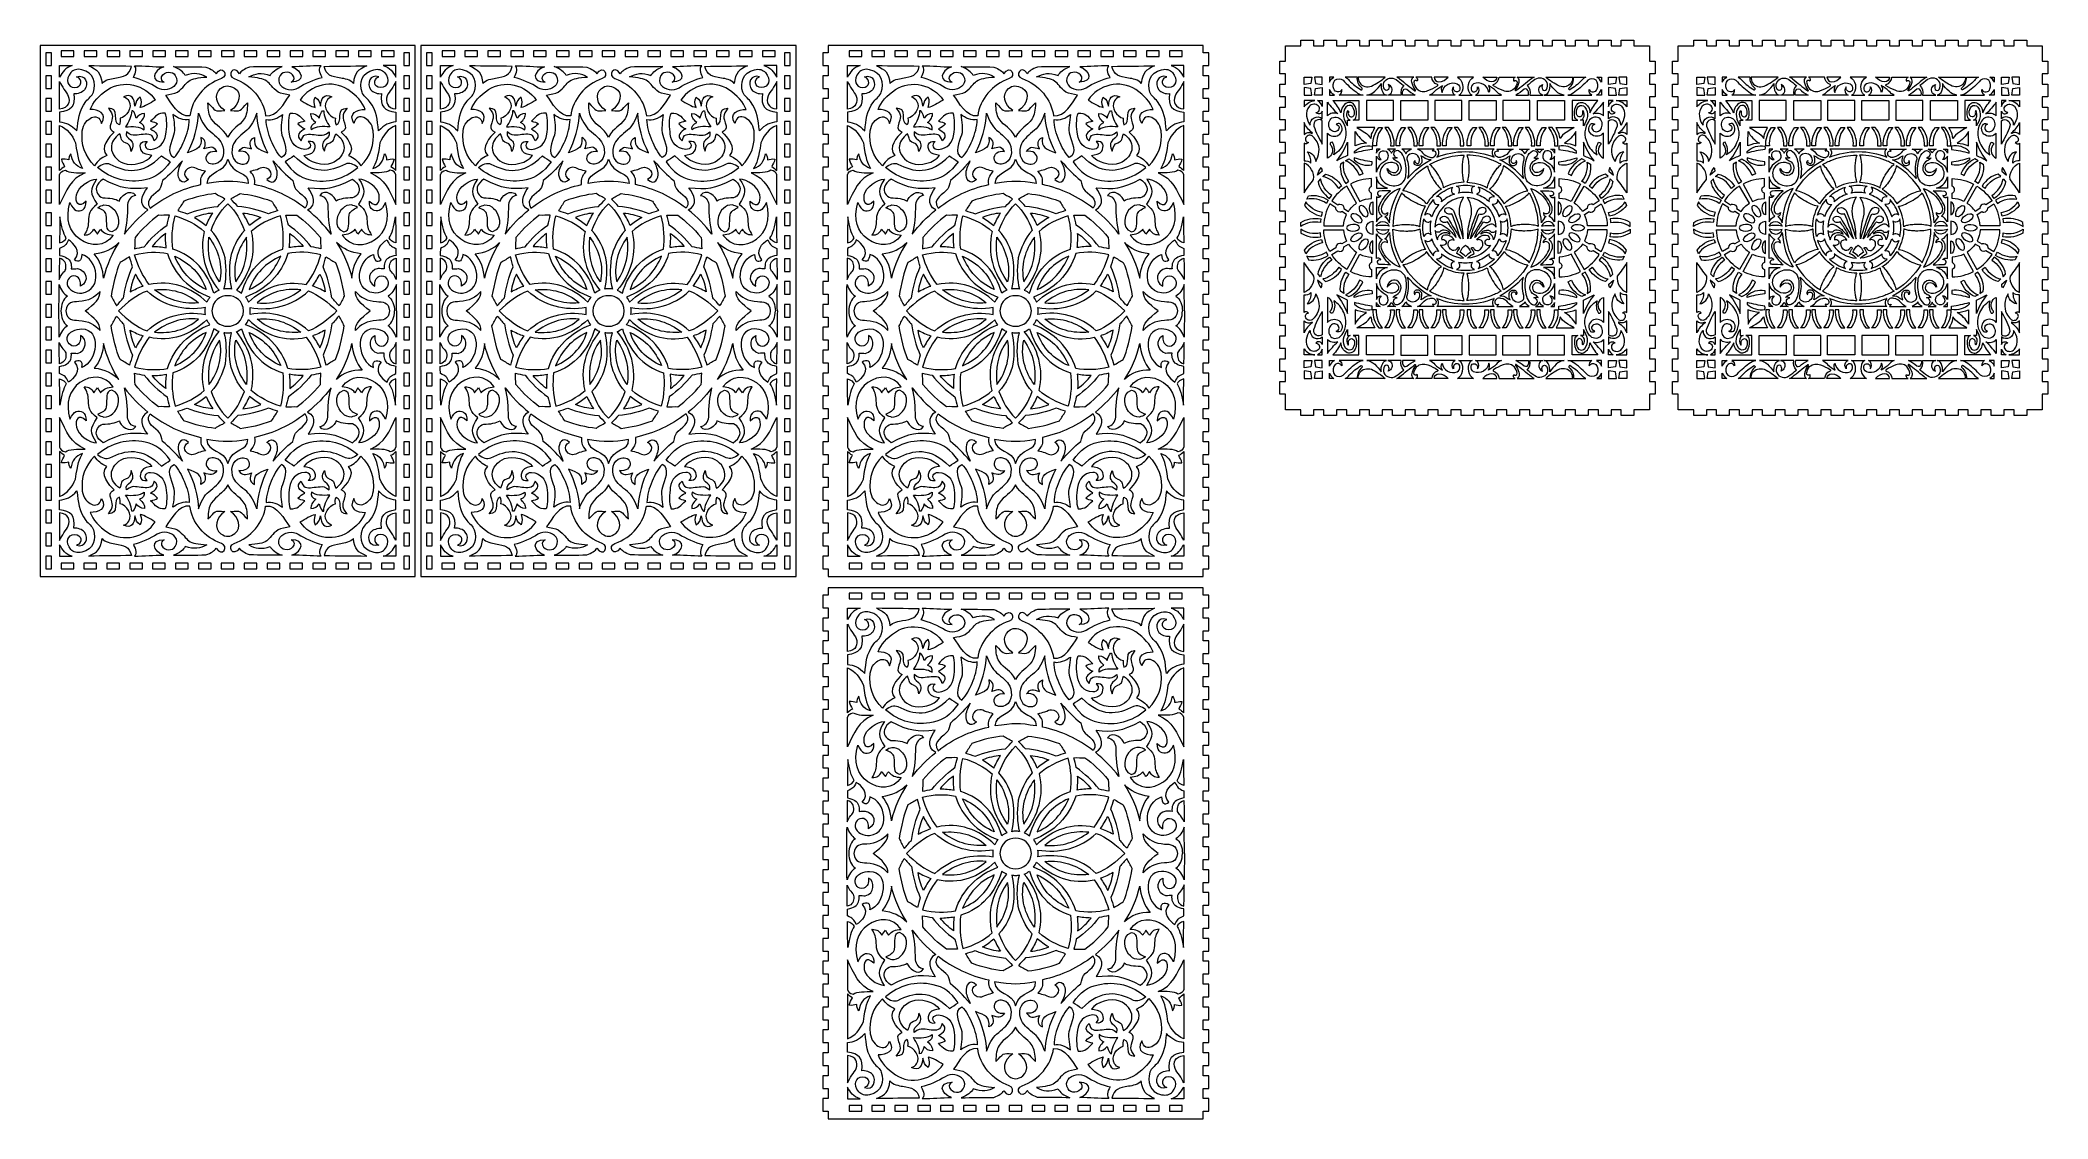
# Model space of a CAD drawing. Header units: centimetres. Extents: x -90 to 54, y -64 to 14.
import ezdxf

# ---------------------------------------------------------------- set-up
doc = ezdxf.new("R2010")
doc.units = ezdxf.units.CM
doc.header["$MEASUREMENT"] = 0
doc.layers.add('layer 1', color=7, linetype='Continuous')

msp = doc.modelspace()

# ---------------------------------------------------------------- linework, layer by layer
at = {"layer": 'layer 1', "color": 250, "lineweight": 9}
for points, knots in [([(-90.19997, -24.87686), (-90.19997, -24.87686), (-90.19997, 13.22572), (-90.19997, 13.22572), (-90.19997, 13.22572), (-90.19997, 13.22572), (-63.27415, 13.22572), (-63.27415, 13.22572), (-63.27415, 13.22572), (-63.27415, 13.22572), (-63.27415, -24.87686), (-63.27415, -24.87686), (-63.27415, -24.87686), (-63.27415, -24.87686), (-90.19997, -24.87686), (-90.19997, -24.87686)], [0, 0, 0, 0, 0.2, 0.2, 0.2, 0.2, 0.4, 0.4, 0.4, 0.4, 0.6, 0.6, 0.6, 0.6, 1, 1, 1, 1]), ([(-62.86663, -24.87686), (-62.86663, -24.87686), (-62.86663, 13.22572), (-62.86663, 13.22572), (-62.86663, 13.22572), (-62.86663, 13.22572), (-35.94081, 13.22572), (-35.94081, 13.22572), (-35.94081, 13.22572), (-35.94081, 13.22572), (-35.94081, -24.87686), (-35.94081, -24.87686), (-35.94081, -24.87686), (-35.94081, -24.87686), (-62.86663, -24.87686), (-62.86663, -24.87686)], [0, 0, 0, 0, 0.2, 0.2, 0.2, 0.2, 0.4, 0.4, 0.4, 0.4, 0.6, 0.6, 0.6, 0.6, 1, 1, 1, 1]), ([(-33.65089, -24.87686), (-33.65089, -24.87686), (-33.65089, -24.32875), (-33.65089, -24.32875), (-33.65089, -24.32875), (-33.65089, -24.32875), (-34.03478, -24.32875), (-34.03478, -24.32875), (-34.03478, -24.32875), (-34.03478, -24.32875), (-34.03478, -23.41997), (-34.03478, -23.41997), (-34.03478, -23.41997), (-34.03478, -23.41997), (-33.65089, -23.41997), (-33.65089, -23.41997), (-33.65089, -23.41997), (-33.65089, -23.41997), (-33.65089, -22.68789), (-33.65089, -22.68789), (-33.65089, -22.68789), (-33.65089, -22.68789), (-34.03478, -22.68789), (-34.03478, -22.68789), (-34.03478, -22.68789), (-34.03478, -22.68789), (-34.03478, -21.77913), (-34.03478, -21.77913), (-34.03478, -21.77913), (-34.03478, -21.77913), (-33.65089, -21.77913), (-33.65089, -21.77913), (-33.65089, -21.77913), (-33.65089, -21.77913), (-33.65089, -21.04073), (-33.65089, -21.04073), (-33.65089, -21.04073), (-33.65089, -21.04073), (-34.03478, -21.04073), (-34.03478, -21.04073), (-34.03478, -21.04073), (-34.03478, -21.04073), (-34.03478, -20.13195), (-34.03478, -20.13195), (-34.03478, -20.13195), (-34.03478, -20.13195), (-33.65089, -20.13195), (-33.65089, -20.13195), (-33.65089, -20.13195), (-33.65089, -20.13195), (-33.65089, -19.39989), (-33.65089, -19.39989), (-33.65089, -19.39989), (-33.65089, -19.39989), (-34.03478, -19.39989), (-34.03478, -19.39989), (-34.03478, -19.39989), (-34.03478, -19.39989), (-34.03478, -18.4911), (-34.03478, -18.4911), (-34.03478, -18.4911), (-34.03478, -18.4911), (-33.65089, -18.4911), (-33.65089, -18.4911), (-33.65089, -18.4911), (-33.65089, -18.4911), (-33.65089, -17.76126), (-33.65089, -17.76126), (-33.65089, -17.76126), (-33.65089, -17.76126), (-34.03478, -17.76126), (-34.03478, -17.76126), (-34.03478, -17.76126), (-34.03478, -17.76126), (-34.03478, -16.85247), (-34.03478, -16.85247), (-34.03478, -16.85247), (-34.03478, -16.85247), (-33.65089, -16.85247), (-33.65089, -16.85247), (-33.65089, -16.85247), (-33.65089, -16.85247), (-33.65089, -16.1204), (-33.65089, -16.1204), (-33.65089, -16.1204), (-33.65089, -16.1204), (-34.03478, -16.1204), (-34.03478, -16.1204), (-34.03478, -16.1204), (-34.03478, -16.1204), (-34.03478, -15.21162), (-34.03478, -15.21162), (-34.03478, -15.21162), (-34.03478, -15.21162), (-33.65089, -15.21162), (-33.65089, -15.21162), (-33.65089, -15.21162), (-33.65089, -15.21162), (-33.65089, -14.47324), (-33.65089, -14.47324), (-33.65089, -14.47324), (-33.65089, -14.47324), (-34.03478, -14.47324), (-34.03478, -14.47324), (-34.03478, -14.47324), (-34.03478, -14.47324), (-34.03478, -13.56447), (-34.03478, -13.56447), (-34.03478, -13.56447), (-34.03478, -13.56447), (-33.65089, -13.56447), (-33.65089, -13.56447), (-33.65089, -13.56447), (-33.65089, -13.56447), (-33.65089, -12.8324), (-33.65089, -12.8324), (-33.65089, -12.8324), (-33.65089, -12.8324), (-34.03478, -12.8324), (-34.03478, -12.8324), (-34.03478, -12.8324), (-34.03478, -12.8324), (-34.03478, -11.92361), (-34.03478, -11.92361), (-34.03478, -11.92361), (-34.03478, -11.92361), (-33.65089, -11.92361), (-33.65089, -11.92361), (-33.65089, -11.92361), (-33.65089, -11.92361), (-33.65089, -11.19054), (-33.65089, -11.19054), (-33.65089, -11.19054), (-33.65089, -11.19054), (-34.03478, -11.19054), (-34.03478, -11.19054), (-34.03478, -11.19054), (-34.03478, -11.19054), (-34.03478, -10.28176), (-34.03478, -10.28176), (-34.03478, -10.28176), (-34.03478, -10.28176), (-33.65089, -10.28176), (-33.65089, -10.28176), (-33.65089, -10.28176), (-33.65089, -10.28176), (-33.65089, -9.54969), (-33.65089, -9.54969), (-33.65089, -9.54969), (-33.65089, -9.54969), (-34.03478, -9.54969), (-34.03478, -9.54969), (-34.03478, -9.54969), (-34.03478, -9.54969), (-34.03478, -8.64091), (-34.03478, -8.64091), (-34.03478, -8.64091), (-34.03478, -8.64091), (-33.65089, -8.64091), (-33.65089, -8.64091), (-33.65089, -8.64091), (-33.65089, -8.64091), (-33.65089, -7.90254), (-33.65089, -7.90254), (-33.65089, -7.90254), (-33.65089, -7.90254), (-34.03478, -7.90254), (-34.03478, -7.90254), (-34.03478, -7.90254), (-34.03478, -7.90254), (-34.03478, -6.99375), (-34.03478, -6.99375), (-34.03478, -6.99375), (-34.03478, -6.99375), (-33.65089, -6.99375), (-33.65089, -6.99375), (-33.65089, -6.99375), (-33.65089, -6.99375), (-33.65089, -6.26167), (-33.65089, -6.26167), (-33.65089, -6.26167), (-33.65089, -6.26167), (-34.03478, -6.26167), (-34.03478, -6.26167), (-34.03478, -6.26167), (-34.03478, -6.26167), (-34.03478, -5.3529), (-34.03478, -5.3529), (-34.03478, -5.3529), (-34.03478, -5.3529), (-33.65089, -5.3529), (-33.65089, -5.3529), (-33.65089, -5.3529), (-33.65089, -5.3529), (-33.65089, -4.62304), (-33.65089, -4.62304), (-33.65089, -4.62304), (-33.65089, -4.62304), (-34.03478, -4.62304), (-34.03478, -4.62304), (-34.03478, -4.62304), (-34.03478, -4.62304), (-34.03478, -3.71426), (-34.03478, -3.71426), (-34.03478, -3.71426), (-34.03478, -3.71426), (-33.65089, -3.71426), (-33.65089, -3.71426), (-33.65089, -3.71426), (-33.65089, -3.71426), (-33.65089, -2.98219), (-33.65089, -2.98219), (-33.65089, -2.98219), (-33.65089, -2.98219), (-34.03478, -2.98219), (-34.03478, -2.98219), (-34.03478, -2.98219), (-34.03478, -2.98219), (-34.03478, -2.07342), (-34.03478, -2.07342), (-34.03478, -2.07342), (-34.03478, -2.07342), (-33.65089, -2.07342), (-33.65089, -2.07342), (-33.65089, -2.07342), (-33.65089, -2.07342), (-33.65089, -1.33504), (-33.65089, -1.33504), (-33.65089, -1.33504), (-33.65089, -1.33504), (-34.03478, -1.33504), (-34.03478, -1.33504), (-34.03478, -1.33504), (-34.03478, -1.33504), (-34.03478, -0.42625), (-34.03478, -0.42625), (-34.03478, -0.42625), (-34.03478, -0.42625), (-33.65089, -0.42625), (-33.65089, -0.42625), (-33.65089, -0.42625), (-33.65089, -0.42625), (-33.65089, 0.30581), (-33.65089, 0.30581), (-33.65089, 0.30581), (-33.65089, 0.30581), (-34.03478, 0.30581), (-34.03478, 0.30581), (-34.03478, 0.30581), (-34.03478, 0.30581), (-34.03478, 1.2146), (-34.03478, 1.2146), (-34.03478, 1.2146), (-34.03478, 1.2146), (-33.65089, 1.2146), (-33.65089, 1.2146), (-33.65089, 1.2146), (-33.65089, 1.2146), (-33.65089, 1.94611), (-33.65089, 1.94611), (-33.65089, 1.94611), (-33.65089, 1.94611), (-34.03478, 1.94611), (-34.03478, 1.94611), (-34.03478, 1.94611), (-34.03478, 1.94611), (-34.03478, 2.85487), (-34.03478, 2.85487), (-34.03478, 2.85487), (-34.03478, 2.85487), (-33.65089, 2.85487), (-33.65089, 2.85487), (-33.65089, 2.85487), (-33.65089, 2.85487), (-33.65089, 3.58695), (-33.65089, 3.58695), (-33.65089, 3.58695), (-33.65089, 3.58695), (-34.03478, 3.58695), (-34.03478, 3.58695), (-34.03478, 3.58695), (-34.03478, 3.58695), (-34.03478, 4.49574), (-34.03478, 4.49574), (-34.03478, 4.49574), (-34.03478, 4.49574), (-33.65089, 4.49574), (-33.65089, 4.49574), (-33.65089, 4.49574), (-33.65089, 4.49574), (-33.65089, 5.23411), (-33.65089, 5.23411), (-33.65089, 5.23411), (-33.65089, 5.23411), (-34.03478, 5.23411), (-34.03478, 5.23411), (-34.03478, 5.23411), (-34.03478, 5.23411), (-34.03478, 6.14288), (-34.03478, 6.14288), (-34.03478, 6.14288), (-34.03478, 6.14288), (-33.65089, 6.14288), (-33.65089, 6.14288), (-33.65089, 6.14288), (-33.65089, 6.14288), (-33.65089, 6.87497), (-33.65089, 6.87497), (-33.65089, 6.87497), (-33.65089, 6.87497), (-34.03478, 6.87497), (-34.03478, 6.87497), (-34.03478, 6.87497), (-34.03478, 6.87497), (-34.03478, 7.78373), (-34.03478, 7.78373), (-34.03478, 7.78373), (-34.03478, 7.78373), (-33.65089, 7.78373), (-33.65089, 7.78373), (-33.65089, 7.78373), (-33.65089, 7.78373), (-33.65089, 8.5136), (-33.65089, 8.5136), (-33.65089, 8.5136), (-33.65089, 8.5136), (-34.03478, 8.5136), (-34.03478, 8.5136), (-34.03478, 8.5136), (-34.03478, 8.5136), (-34.03478, 9.42237), (-34.03478, 9.42237), (-34.03478, 9.42237), (-34.03478, 9.42237), (-33.65089, 9.42237), (-33.65089, 9.42237), (-33.65089, 9.42237), (-33.65089, 9.42237), (-33.65089, 10.15444), (-33.65089, 10.15444), (-33.65089, 10.15444), (-33.65089, 10.15444), (-34.03478, 10.15444), (-34.03478, 10.15444), (-34.03478, 10.15444), (-34.03478, 10.15444), (-34.03478, 11.06322), (-34.03478, 11.06322), (-34.03478, 11.06322), (-34.03478, 11.06322), (-33.65089, 11.06322), (-33.65089, 11.06322), (-33.65089, 11.06322), (-33.65089, 11.06322), (-33.65089, 11.80161), (-33.65089, 11.80161), (-33.65089, 11.80161), (-33.65089, 11.80161), (-34.03478, 11.80161), (-34.03478, 11.80161), (-34.03478, 11.80161), (-34.03478, 11.80161), (-34.03478, 12.71038), (-34.03478, 12.71038), (-34.03478, 12.71038), (-34.03478, 12.71038), (-33.65089, 12.71038), (-33.65089, 12.71038), (-33.65089, 12.71038), (-33.65089, 12.71038), (-33.65089, 13.22572), (-33.65089, 13.22572), (-33.65089, 13.22572), (-33.65089, 13.22572), (-6.72507, 13.22572), (-6.72507, 13.22572), (-6.72507, 13.22572), (-6.72507, 13.22572), (-6.72507, 12.71038), (-6.72507, 12.71038), (-6.72507, 12.71038), (-6.72507, 12.71038), (-6.32118, 12.71038), (-6.32118, 12.71038), (-6.32118, 12.71038), (-6.32118, 12.71038), (-6.32118, 11.80161), (-6.32118, 11.80161), (-6.32118, 11.80161), (-6.32118, 11.80161), (-6.72507, 11.80161), (-6.72507, 11.80161), (-6.72507, 11.80161), (-6.72507, 11.80161), (-6.72507, 11.06322), (-6.72507, 11.06322), (-6.72507, 11.06322), (-6.72507, 11.06322), (-6.32118, 11.06322), (-6.32118, 11.06322), (-6.32118, 11.06322), (-6.32118, 11.06322), (-6.32118, 10.15444), (-6.32118, 10.15444), (-6.32118, 10.15444), (-6.32118, 10.15444), (-6.72507, 10.15444), (-6.72507, 10.15444), (-6.72507, 10.15444), (-6.72507, 10.15444), (-6.72507, 9.42237), (-6.72507, 9.42237), (-6.72507, 9.42237), (-6.72507, 9.42237), (-6.32118, 9.42237), (-6.32118, 9.42237), (-6.32118, 9.42237), (-6.32118, 9.42237), (-6.32118, 8.5136), (-6.32118, 8.5136), (-6.32118, 8.5136), (-6.32118, 8.5136), (-6.72507, 8.5136), (-6.72507, 8.5136), (-6.72507, 8.5136), (-6.72507, 8.5136), (-6.72507, 7.78373), (-6.72507, 7.78373), (-6.72507, 7.78373), (-6.72507, 7.78373), (-6.32118, 7.78373), (-6.32118, 7.78373), (-6.32118, 7.78373), (-6.32118, 7.78373), (-6.32118, 6.87497), (-6.32118, 6.87497), (-6.32118, 6.87497), (-6.32118, 6.87497), (-6.72507, 6.87497), (-6.72507, 6.87497), (-6.72507, 6.87497), (-6.72507, 6.87497), (-6.72507, 6.14288), (-6.72507, 6.14288), (-6.72507, 6.14288), (-6.72507, 6.14288), (-6.32118, 6.14288), (-6.32118, 6.14288), (-6.32118, 6.14288), (-6.32118, 6.14288), (-6.32118, 5.23411), (-6.32118, 5.23411), (-6.32118, 5.23411), (-6.32118, 5.23411), (-6.72507, 5.23411), (-6.72507, 5.23411), (-6.72507, 5.23411), (-6.72507, 5.23411), (-6.72507, 4.49574), (-6.72507, 4.49574), (-6.72507, 4.49574), (-6.72507, 4.49574), (-6.32118, 4.49574), (-6.32118, 4.49574), (-6.32118, 4.49574), (-6.32118, 4.49574), (-6.32118, 3.58695), (-6.32118, 3.58695), (-6.32118, 3.58695), (-6.32118, 3.58695), (-6.72507, 3.58695), (-6.72507, 3.58695), (-6.72507, 3.58695), (-6.72507, 3.58695), (-6.72507, 2.85487), (-6.72507, 2.85487), (-6.72507, 2.85487), (-6.72507, 2.85487), (-6.32118, 2.85487), (-6.32118, 2.85487), (-6.32118, 2.85487), (-6.32118, 2.85487), (-6.32118, 1.94611), (-6.32118, 1.94611), (-6.32118, 1.94611), (-6.32118, 1.94611), (-6.72507, 1.94611), (-6.72507, 1.94611), (-6.72507, 1.94611), (-6.72507, 1.94611), (-6.72507, 1.2146), (-6.72507, 1.2146), (-6.72507, 1.2146), (-6.72507, 1.2146), (-6.32118, 1.2146), (-6.32118, 1.2146), (-6.32118, 1.2146), (-6.32118, 1.2146), (-6.32118, 0.30581), (-6.32118, 0.30581), (-6.32118, 0.30581), (-6.32118, 0.30581), (-6.72507, 0.30581), (-6.72507, 0.30581), (-6.72507, 0.30581), (-6.72507, 0.30581), (-6.72507, -0.42625), (-6.72507, -0.42625), (-6.72507, -0.42625), (-6.72507, -0.42625), (-6.32118, -0.42625), (-6.32118, -0.42625), (-6.32118, -0.42625), (-6.32118, -0.42625), (-6.32118, -1.33504), (-6.32118, -1.33504), (-6.32118, -1.33504), (-6.32118, -1.33504), (-6.72507, -1.33504), (-6.72507, -1.33504), (-6.72507, -1.33504), (-6.72507, -1.33504), (-6.72507, -2.07342), (-6.72507, -2.07342), (-6.72507, -2.07342), (-6.72507, -2.07342), (-6.32118, -2.07342), (-6.32118, -2.07342), (-6.32118, -2.07342), (-6.32118, -2.07342), (-6.32118, -2.98219), (-6.32118, -2.98219), (-6.32118, -2.98219), (-6.32118, -2.98219), (-6.72507, -2.98219), (-6.72507, -2.98219), (-6.72507, -2.98219), (-6.72507, -2.98219), (-6.72507, -3.71426), (-6.72507, -3.71426), (-6.72507, -3.71426), (-6.72507, -3.71426), (-6.32118, -3.71426), (-6.32118, -3.71426), (-6.32118, -3.71426), (-6.32118, -3.71426), (-6.32118, -4.62304), (-6.32118, -4.62304), (-6.32118, -4.62304), (-6.32118, -4.62304), (-6.72507, -4.62304), (-6.72507, -4.62304), (-6.72507, -4.62304), (-6.72507, -4.62304), (-6.72507, -5.3529), (-6.72507, -5.3529), (-6.72507, -5.3529), (-6.72507, -5.3529), (-6.32118, -5.3529), (-6.32118, -5.3529), (-6.32118, -5.3529), (-6.32118, -5.3529), (-6.32118, -6.26167), (-6.32118, -6.26167), (-6.32118, -6.26167), (-6.32118, -6.26167), (-6.72507, -6.26167), (-6.72507, -6.26167), (-6.72507, -6.26167), (-6.72507, -6.26167), (-6.72507, -6.99375), (-6.72507, -6.99375), (-6.72507, -6.99375), (-6.72507, -6.99375), (-6.32118, -6.99375), (-6.32118, -6.99375), (-6.32118, -6.99375), (-6.32118, -6.99375), (-6.32118, -7.90254), (-6.32118, -7.90254), (-6.32118, -7.90254), (-6.32118, -7.90254), (-6.72507, -7.90254), (-6.72507, -7.90254), (-6.72507, -7.90254), (-6.72507, -7.90254), (-6.72507, -8.64091), (-6.72507, -8.64091), (-6.72507, -8.64091), (-6.72507, -8.64091), (-6.32118, -8.64091), (-6.32118, -8.64091), (-6.32118, -8.64091), (-6.32118, -8.64091), (-6.32118, -9.54969), (-6.32118, -9.54969), (-6.32118, -9.54969), (-6.32118, -9.54969), (-6.72507, -9.54969), (-6.72507, -9.54969), (-6.72507, -9.54969), (-6.72507, -9.54969), (-6.72507, -10.28176), (-6.72507, -10.28176), (-6.72507, -10.28176), (-6.72507, -10.28176), (-6.32118, -10.28176), (-6.32118, -10.28176), (-6.32118, -10.28176), (-6.32118, -10.28176), (-6.32118, -11.19054), (-6.32118, -11.19054), (-6.32118, -11.19054), (-6.32118, -11.19054), (-6.72507, -11.19054), (-6.72507, -11.19054), (-6.72507, -11.19054), (-6.72507, -11.19054), (-6.72507, -11.92361), (-6.72507, -11.92361), (-6.72507, -11.92361), (-6.72507, -11.92361), (-6.32118, -11.92361), (-6.32118, -11.92361), (-6.32118, -11.92361), (-6.32118, -11.92361), (-6.32118, -12.8324), (-6.32118, -12.8324), (-6.32118, -12.8324), (-6.32118, -12.8324), (-6.72507, -12.8324), (-6.72507, -12.8324), (-6.72507, -12.8324), (-6.72507, -12.8324), (-6.72507, -13.56447), (-6.72507, -13.56447), (-6.72507, -13.56447), (-6.72507, -13.56447), (-6.32118, -13.56447), (-6.32118, -13.56447), (-6.32118, -13.56447), (-6.32118, -13.56447), (-6.32118, -14.47324), (-6.32118, -14.47324), (-6.32118, -14.47324), (-6.32118, -14.47324), (-6.72507, -14.47324), (-6.72507, -14.47324), (-6.72507, -14.47324), (-6.72507, -14.47324), (-6.72507, -15.21162), (-6.72507, -15.21162), (-6.72507, -15.21162), (-6.72507, -15.21162), (-6.32118, -15.21162), (-6.32118, -15.21162), (-6.32118, -15.21162), (-6.32118, -15.21162), (-6.32118, -16.1204), (-6.32118, -16.1204), (-6.32118, -16.1204), (-6.32118, -16.1204), (-6.72507, -16.1204), (-6.72507, -16.1204), (-6.72507, -16.1204), (-6.72507, -16.1204), (-6.72507, -16.85247), (-6.72507, -16.85247), (-6.72507, -16.85247), (-6.72507, -16.85247), (-6.32118, -16.85247), (-6.32118, -16.85247), (-6.32118, -16.85247), (-6.32118, -16.85247), (-6.32118, -17.76126), (-6.32118, -17.76126), (-6.32118, -17.76126), (-6.32118, -17.76126), (-6.72507, -17.76126), (-6.72507, -17.76126), (-6.72507, -17.76126), (-6.72507, -17.76126), (-6.72507, -18.4911), (-6.72507, -18.4911), (-6.72507, -18.4911), (-6.72507, -18.4911), (-6.32118, -18.4911), (-6.32118, -18.4911), (-6.32118, -18.4911), (-6.32118, -18.4911), (-6.32118, -19.39989), (-6.32118, -19.39989), (-6.32118, -19.39989), (-6.32118, -19.39989), (-6.72507, -19.39989), (-6.72507, -19.39989), (-6.72507, -19.39989), (-6.72507, -19.39989), (-6.72507, -20.13195), (-6.72507, -20.13195), (-6.72507, -20.13195), (-6.72507, -20.13195), (-6.32118, -20.13195), (-6.32118, -20.13195), (-6.32118, -20.13195), (-6.32118, -20.13195), (-6.32118, -21.04073), (-6.32118, -21.04073), (-6.32118, -21.04073), (-6.32118, -21.04073), (-6.72507, -21.04073), (-6.72507, -21.04073), (-6.72507, -21.04073), (-6.72507, -21.04073), (-6.72507, -21.77913), (-6.72507, -21.77913), (-6.72507, -21.77913), (-6.72507, -21.77913), (-6.32118, -21.77913), (-6.32118, -21.77913), (-6.32118, -21.77913), (-6.32118, -21.77913), (-6.32118, -22.68789), (-6.32118, -22.68789), (-6.32118, -22.68789), (-6.32118, -22.68789), (-6.72507, -22.68789), (-6.72507, -22.68789), (-6.72507, -22.68789), (-6.72507, -22.68789), (-6.72507, -23.41997), (-6.72507, -23.41997), (-6.72507, -23.41997), (-6.72507, -23.41997), (-6.32118, -23.41997), (-6.32118, -23.41997), (-6.32118, -23.41997), (-6.32118, -23.41997), (-6.32118, -24.32875), (-6.32118, -24.32875), (-6.32118, -24.32875), (-6.32118, -24.32875), (-6.72507, -24.32875), (-6.72507, -24.32875), (-6.72507, -24.32875), (-6.72507, -24.32875), (-6.72507, -24.87686), (-6.72507, -24.87686), (-6.72507, -24.87686), (-6.72507, -24.87686), (-33.65089, -24.87686), (-33.65089, -24.87686)], [0, 0, 0, 0, 0.005291005, 0.005291005, 0.005291005, 0.005291005, 0.010582011, 0.010582011, 0.010582011, 0.010582011, 0.015873016, 0.015873016, 0.015873016, 0.015873016, 0.021164021, 0.021164021, 0.021164021, 0.021164021, 0.026455026, 0.026455026, 0.026455026, 0.026455026, 0.031746032, 0.031746032, 0.031746032, 0.031746032, 0.037037037, 0.037037037, 0.037037037, 0.037037037, 0.042328042, 0.042328042, 0.042328042, 0.042328042, 0.047619048, 0.047619048, 0.047619048, 0.047619048, 0.052910053, 0.052910053, 0.052910053, 0.052910053, 0.058201058, 0.058201058, 0.058201058, 0.058201058, 0.063492063, 0.063492063, 0.063492063, 0.063492063, 0.068783069, 0.068783069, 0.068783069, 0.068783069, 0.074074074, 0.074074074, 0.074074074, 0.074074074, 0.079365079, 0.079365079, 0.079365079, 0.079365079, 0.084656085, 0.084656085, 0.084656085, 0.084656085, 0.08994709, 0.08994709, 0.08994709, 0.08994709, 0.095238095, 0.095238095, 0.095238095, 0.095238095, 0.100529101, 0.100529101, 0.100529101, 0.100529101, 0.105820106, 0.105820106, 0.105820106, 0.105820106, 0.111111111, 0.111111111, 0.111111111, 0.111111111, 0.116402116, 0.116402116, 0.116402116, 0.116402116, 0.121693122, 0.121693122, 0.121693122, 0.121693122, 0.126984127, 0.126984127, 0.126984127, 0.126984127, 0.132275132, 0.132275132, 0.132275132, 0.132275132, 0.137566138, 0.137566138, 0.137566138, 0.137566138, 0.142857143, 0.142857143, 0.142857143, 0.142857143, 0.148148148, 0.148148148, 0.148148148, 0.148148148, 0.153439153, 0.153439153, 0.153439153, 0.153439153, 0.158730159, 0.158730159, 0.158730159, 0.158730159, 0.164021164, 0.164021164, 0.164021164, 0.164021164, 0.169312169, 0.169312169, 0.169312169, 0.169312169, 0.174603175, 0.174603175, 0.174603175, 0.174603175, 0.17989418, 0.17989418, 0.17989418, 0.17989418, 0.185185185, 0.185185185, 0.185185185, 0.185185185, 0.19047619, 0.19047619, 0.19047619, 0.19047619, 0.195767196, 0.195767196, 0.195767196, 0.195767196, 0.201058201, 0.201058201, 0.201058201, 0.201058201, 0.206349206, 0.206349206, 0.206349206, 0.206349206, 0.211640212, 0.211640212, 0.211640212, 0.211640212, 0.216931217, 0.216931217, 0.216931217, 0.216931217, 0.222222222, 0.222222222, 0.222222222, 0.222222222, 0.227513228, 0.227513228, 0.227513228, 0.227513228, 0.232804233, 0.232804233, 0.232804233, 0.232804233, 0.238095238, 0.238095238, 0.238095238, 0.238095238, 0.243386243, 0.243386243, 0.243386243, 0.243386243, 0.248677249, 0.248677249, 0.248677249, 0.248677249, 0.253968254, 0.253968254, 0.253968254, 0.253968254, 0.259259259, 0.259259259, 0.259259259, 0.259259259, 0.264550265, 0.264550265, 0.264550265, 0.264550265, 0.26984127, 0.26984127, 0.26984127, 0.26984127, 0.275132275, 0.275132275, 0.275132275, 0.275132275, 0.28042328, 0.28042328, 0.28042328, 0.28042328, 0.285714286, 0.285714286, 0.285714286, 0.285714286, 0.291005291, 0.291005291, 0.291005291, 0.291005291, 0.296296296, 0.296296296, 0.296296296, 0.296296296, 0.301587302, 0.301587302, 0.301587302, 0.301587302, 0.306878307, 0.306878307, 0.306878307, 0.306878307, 0.312169312, 0.312169312, 0.312169312, 0.312169312, 0.317460317, 0.317460317, 0.317460317, 0.317460317, 0.322751323, 0.322751323, 0.322751323, 0.322751323, 0.328042328, 0.328042328, 0.328042328, 0.328042328, 0.333333333, 0.333333333, 0.333333333, 0.333333333, 0.338624339, 0.338624339, 0.338624339, 0.338624339, 0.343915344, 0.343915344, 0.343915344, 0.343915344, 0.349206349, 0.349206349, 0.349206349, 0.349206349, 0.354497354, 0.354497354, 0.354497354, 0.354497354, 0.35978836, 0.35978836, 0.35978836, 0.35978836, 0.365079365, 0.365079365, 0.365079365, 0.365079365, 0.37037037, 0.37037037, 0.37037037, 0.37037037, 0.375661376, 0.375661376, 0.375661376, 0.375661376, 0.380952381, 0.380952381, 0.380952381, 0.380952381, 0.386243386, 0.386243386, 0.386243386, 0.386243386, 0.391534392, 0.391534392, 0.391534392, 0.391534392, 0.396825397, 0.396825397, 0.396825397, 0.396825397, 0.402116402, 0.402116402, 0.402116402, 0.402116402, 0.407407407, 0.407407407, 0.407407407, 0.407407407, 0.412698413, 0.412698413, 0.412698413, 0.412698413, 0.417989418, 0.417989418, 0.417989418, 0.417989418, 0.423280423, 0.423280423, 0.423280423, 0.423280423, 0.428571429, 0.428571429, 0.428571429, 0.428571429, 0.433862434, 0.433862434, 0.433862434, 0.433862434, 0.439153439, 0.439153439, 0.439153439, 0.439153439, 0.444444444, 0.444444444, 0.444444444, 0.444444444, 0.44973545, 0.44973545, 0.44973545, 0.44973545, 0.455026455, 0.455026455, 0.455026455, 0.455026455, 0.46031746, 0.46031746, 0.46031746, 0.46031746, 0.465608466, 0.465608466, 0.465608466, 0.465608466, 0.470899471, 0.470899471, 0.470899471, 0.470899471, 0.476190476, 0.476190476, 0.476190476, 0.476190476, 0.481481481, 0.481481481, 0.481481481, 0.481481481, 0.486772487, 0.486772487, 0.486772487, 0.486772487, 0.492063492, 0.492063492, 0.492063492, 0.492063492, 0.497354497, 0.497354497, 0.497354497, 0.497354497, 0.502645503, 0.502645503, 0.502645503, 0.502645503, 0.507936508, 0.507936508, 0.507936508, 0.507936508, 0.513227513, 0.513227513, 0.513227513, 0.513227513, 0.518518519, 0.518518519, 0.518518519, 0.518518519, 0.523809524, 0.523809524, 0.523809524, 0.523809524, 0.529100529, 0.529100529, 0.529100529, 0.529100529, 0.534391534, 0.534391534, 0.534391534, 0.534391534, 0.53968254, 0.53968254, 0.53968254, 0.53968254, 0.544973545, 0.544973545, 0.544973545, 0.544973545, 0.55026455, 0.55026455, 0.55026455, 0.55026455, 0.555555556, 0.555555556, 0.555555556, 0.555555556, 0.560846561, 0.560846561, 0.560846561, 0.560846561, 0.566137566, 0.566137566, 0.566137566, 0.566137566, 0.571428571, 0.571428571, 0.571428571, 0.571428571, 0.576719577, 0.576719577, 0.576719577, 0.576719577, 0.582010582, 0.582010582, 0.582010582, 0.582010582, 0.587301587, 0.587301587, 0.587301587, 0.587301587, 0.592592593, 0.592592593, 0.592592593, 0.592592593, 0.597883598, 0.597883598, 0.597883598, 0.597883598, 0.603174603, 0.603174603, 0.603174603, 0.603174603, 0.608465608, 0.608465608, 0.608465608, 0.608465608, 0.613756614, 0.613756614, 0.613756614, 0.613756614, 0.619047619, 0.619047619, 0.619047619, 0.619047619, 0.624338624, 0.624338624, 0.624338624, 0.624338624, 0.62962963, 0.62962963, 0.62962963, 0.62962963, 0.634920635, 0.634920635, 0.634920635, 0.634920635, 0.64021164, 0.64021164, 0.64021164, 0.64021164, 0.645502646, 0.645502646, 0.645502646, 0.645502646, 0.650793651, 0.650793651, 0.650793651, 0.650793651, 0.656084656, 0.656084656, 0.656084656, 0.656084656, 0.661375661, 0.661375661, 0.661375661, 0.661375661, 0.666666667, 0.666666667, 0.666666667, 0.666666667, 0.671957672, 0.671957672, 0.671957672, 0.671957672, 0.677248677, 0.677248677, 0.677248677, 0.677248677, 0.682539683, 0.682539683, 0.682539683, 0.682539683, 0.687830688, 0.687830688, 0.687830688, 0.687830688, 0.693121693, 0.693121693, 0.693121693, 0.693121693, 0.698412698, 0.698412698, 0.698412698, 0.698412698, 0.703703704, 0.703703704, 0.703703704, 0.703703704, 0.708994709, 0.708994709, 0.708994709, 0.708994709, 0.714285714, 0.714285714, 0.714285714, 0.714285714, 0.71957672, 0.71957672, 0.71957672, 0.71957672, 0.724867725, 0.724867725, 0.724867725, 0.724867725, 0.73015873, 0.73015873, 0.73015873, 0.73015873, 0.735449735, 0.735449735, 0.735449735, 0.735449735, 0.740740741, 0.740740741, 0.740740741, 0.740740741, 0.746031746, 0.746031746, 0.746031746, 0.746031746, 0.751322751, 0.751322751, 0.751322751, 0.751322751, 0.756613757, 0.756613757, 0.756613757, 0.756613757, 0.761904762, 0.761904762, 0.761904762, 0.761904762, 0.767195767, 0.767195767, 0.767195767, 0.767195767, 0.772486772, 0.772486772, 0.772486772, 0.772486772, 0.777777778, 0.777777778, 0.777777778, 0.777777778, 0.783068783, 0.783068783, 0.783068783, 0.783068783, 0.788359788, 0.788359788, 0.788359788, 0.788359788, 0.793650794, 0.793650794, 0.793650794, 0.793650794, 0.798941799, 0.798941799, 0.798941799, 0.798941799, 0.804232804, 0.804232804, 0.804232804, 0.804232804, 0.80952381, 0.80952381, 0.80952381, 0.80952381, 0.814814815, 0.814814815, 0.814814815, 0.814814815, 0.82010582, 0.82010582, 0.82010582, 0.82010582, 0.825396825, 0.825396825, 0.825396825, 0.825396825, 0.830687831, 0.830687831, 0.830687831, 0.830687831, 0.835978836, 0.835978836, 0.835978836, 0.835978836, 0.841269841, 0.841269841, 0.841269841, 0.841269841, 0.846560847, 0.846560847, 0.846560847, 0.846560847, 0.851851852, 0.851851852, 0.851851852, 0.851851852, 0.857142857, 0.857142857, 0.857142857, 0.857142857, 0.862433862, 0.862433862, 0.862433862, 0.862433862, 0.867724868, 0.867724868, 0.867724868, 0.867724868, 0.873015873, 0.873015873, 0.873015873, 0.873015873, 0.878306878, 0.878306878, 0.878306878, 0.878306878, 0.883597884, 0.883597884, 0.883597884, 0.883597884, 0.888888889, 0.888888889, 0.888888889, 0.888888889, 0.894179894, 0.894179894, 0.894179894, 0.894179894, 0.899470899, 0.899470899, 0.899470899, 0.899470899, 0.904761905, 0.904761905, 0.904761905, 0.904761905, 0.91005291, 0.91005291, 0.91005291, 0.91005291, 0.915343915, 0.915343915, 0.915343915, 0.915343915, 0.920634921, 0.920634921, 0.920634921, 0.920634921, 0.925925926, 0.925925926, 0.925925926, 0.925925926, 0.931216931, 0.931216931, 0.931216931, 0.931216931, 0.936507937, 0.936507937, 0.936507937, 0.936507937, 0.941798942, 0.941798942, 0.941798942, 0.941798942, 0.947089947, 0.947089947, 0.947089947, 0.947089947, 0.952380952, 0.952380952, 0.952380952, 0.952380952, 0.957671958, 0.957671958, 0.957671958, 0.957671958, 0.962962963, 0.962962963, 0.962962963, 0.962962963, 0.968253968, 0.968253968, 0.968253968, 0.968253968, 0.973544974, 0.973544974, 0.973544974, 0.973544974, 0.978835979, 0.978835979, 0.978835979, 0.978835979, 0.984126984, 0.984126984, 0.984126984, 0.984126984, 0.989417989, 0.989417989, 0.989417989, 0.989417989, 1, 1, 1, 1]), ([(-0.82267, -12.91671), (-0.82267, -12.91671), (0.289, -12.91671), (0.289, -12.91671), (0.289, -12.91671), (0.289, -12.91671), (0.289, -13.32063), (0.289, -13.32063), (0.289, -13.32063), (0.289, -13.32063), (1.19777, -13.32063), (1.19777, -13.32063), (1.19777, -13.32063), (1.19777, -13.32063), (1.19777, -12.91671), (1.19777, -12.91671), (1.19777, -12.91671), (1.19777, -12.91671), (1.92984, -12.91671), (1.92984, -12.91671), (1.92984, -12.91671), (1.92984, -12.91671), (1.92984, -13.32063), (1.92984, -13.32063), (1.92984, -13.32063), (1.92984, -13.32063), (2.83863, -13.32063), (2.83863, -13.32063), (2.83863, -13.32063), (2.83863, -13.32063), (2.83863, -12.91671), (2.83863, -12.91671), (2.83863, -12.91671), (2.83863, -12.91671), (3.577, -12.91671), (3.577, -12.91671), (3.577, -12.91671), (3.577, -12.91671), (3.577, -13.32063), (3.577, -13.32063), (3.577, -13.32063), (3.577, -13.32063), (4.48579, -13.32063), (4.48579, -13.32063), (4.48579, -13.32063), (4.48579, -13.32063), (4.48579, -12.91671), (4.48579, -12.91671), (4.48579, -12.91671), (4.48579, -12.91671), (5.21785, -12.91671), (5.21785, -12.91671), (5.21785, -12.91671), (5.21785, -12.91671), (5.21785, -13.32063), (5.21785, -13.32063), (5.21785, -13.32063), (5.21785, -13.32063), (6.12663, -13.32063), (6.12663, -13.32063), (6.12663, -13.32063), (6.12663, -13.32063), (6.12663, -12.91671), (6.12663, -12.91671), (6.12663, -12.91671), (6.12663, -12.91671), (6.85649, -12.91671), (6.85649, -12.91671), (6.85649, -12.91671), (6.85649, -12.91671), (6.85649, -13.32063), (6.85649, -13.32063), (6.85649, -13.32063), (6.85649, -13.32063), (7.76526, -13.32063), (7.76526, -13.32063), (7.76526, -13.32063), (7.76526, -13.32063), (7.76526, -12.91671), (7.76526, -12.91671), (7.76526, -12.91671), (7.76526, -12.91671), (8.49733, -12.91671), (8.49733, -12.91671), (8.49733, -12.91671), (8.49733, -12.91671), (8.49733, -13.32063), (8.49733, -13.32063), (8.49733, -13.32063), (8.49733, -13.32063), (9.40612, -13.32063), (9.40612, -13.32063), (9.40612, -13.32063), (9.40612, -13.32063), (9.40612, -12.91671), (9.40612, -12.91671), (9.40612, -12.91671), (9.40612, -12.91671), (10.1445, -12.91671), (10.1445, -12.91671), (10.1445, -12.91671), (10.1445, -12.91671), (10.1445, -13.32063), (10.1445, -13.32063), (10.1445, -13.32063), (10.1445, -13.32063), (11.05328, -13.32063), (11.05328, -13.32063), (11.05328, -13.32063), (11.05328, -13.32063), (11.05328, -12.91671), (11.05328, -12.91671), (11.05328, -12.91671), (11.05328, -12.91671), (11.78535, -12.91671), (11.78535, -12.91671), (11.78535, -12.91671), (11.78535, -12.91671), (11.78535, -13.32063), (11.78535, -13.32063), (11.78535, -13.32063), (11.78535, -13.32063), (12.69413, -13.32063), (12.69413, -13.32063), (12.69413, -13.32063), (12.69413, -13.32063), (12.69413, -12.91671), (12.69413, -12.91671), (12.69413, -12.91671), (12.69413, -12.91671), (13.42722, -12.91671), (13.42722, -12.91671), (13.42722, -12.91671), (13.42722, -12.91671), (13.42722, -13.32063), (13.42722, -13.32063), (13.42722, -13.32063), (13.42722, -13.32063), (14.33597, -13.32063), (14.33597, -13.32063), (14.33597, -13.32063), (14.33597, -13.32063), (14.33597, -12.91671), (14.33597, -12.91671), (14.33597, -12.91671), (14.33597, -12.91671), (15.06806, -12.91671), (15.06806, -12.91671), (15.06806, -12.91671), (15.06806, -12.91671), (15.06806, -13.32063), (15.06806, -13.32063), (15.06806, -13.32063), (15.06806, -13.32063), (15.97684, -13.32063), (15.97684, -13.32063), (15.97684, -13.32063), (15.97684, -13.32063), (15.97684, -12.91671), (15.97684, -12.91671), (15.97684, -12.91671), (15.97684, -12.91671), (16.71521, -12.91671), (16.71521, -12.91671), (16.71521, -12.91671), (16.71521, -12.91671), (16.71521, -13.32063), (16.71521, -13.32063), (16.71521, -13.32063), (16.71521, -13.32063), (17.62399, -13.32063), (17.62399, -13.32063), (17.62399, -13.32063), (17.62399, -13.32063), (17.62399, -12.91671), (17.62399, -12.91671), (17.62399, -12.91671), (17.62399, -12.91671), (18.35607, -12.91671), (18.35607, -12.91671), (18.35607, -12.91671), (18.35607, -12.91671), (18.35607, -13.32063), (18.35607, -13.32063), (18.35607, -13.32063), (18.35607, -13.32063), (19.26485, -13.32063), (19.26485, -13.32063), (19.26485, -13.32063), (19.26485, -13.32063), (19.26485, -12.91671), (19.26485, -12.91671), (19.26485, -12.91671), (19.26485, -12.91671), (19.99469, -12.91671), (19.99469, -12.91671), (19.99469, -12.91671), (19.99469, -12.91671), (19.99469, -13.32063), (19.99469, -13.32063), (19.99469, -13.32063), (19.99469, -13.32063), (20.90348, -13.32063), (20.90348, -13.32063), (20.90348, -13.32063), (20.90348, -13.32063), (20.90348, -12.91671), (20.90348, -12.91671), (20.90348, -12.91671), (20.90348, -12.91671), (21.63554, -12.91671), (21.63554, -12.91671), (21.63554, -12.91671), (21.63554, -12.91671), (21.63554, -13.32063), (21.63554, -13.32063), (21.63554, -13.32063), (21.63554, -13.32063), (22.54432, -13.32063), (22.54432, -13.32063), (22.54432, -13.32063), (22.54432, -13.32063), (22.54432, -12.91671), (22.54432, -12.91671), (22.54432, -12.91671), (22.54432, -12.91671), (23.28271, -12.91671), (23.28271, -12.91671), (23.28271, -12.91671), (23.28271, -12.91671), (23.28271, -13.32063), (23.28271, -13.32063), (23.28271, -13.32063), (23.28271, -13.32063), (24.19148, -13.32063), (24.19148, -13.32063), (24.19148, -13.32063), (24.19148, -13.32063), (24.19148, -12.91671), (24.19148, -12.91671), (24.19148, -12.91671), (24.19148, -12.91671), (25.30315, -12.91671), (25.30315, -12.91671), (25.30315, -12.91671), (25.30315, -12.91671), (25.30315, -11.80505), (25.30315, -11.80505), (25.30315, -11.80505), (25.30315, -11.80505), (25.70707, -11.80505), (25.70707, -11.80505), (25.70707, -11.80505), (25.70707, -11.80505), (25.70707, -10.89628), (25.70707, -10.89628), (25.70707, -10.89628), (25.70707, -10.89628), (25.30315, -10.89628), (25.30315, -10.89628), (25.30315, -10.89628), (25.30315, -10.89628), (25.30315, -10.16421), (25.30315, -10.16421), (25.30315, -10.16421), (25.30315, -10.16421), (25.70707, -10.16421), (25.70707, -10.16421), (25.70707, -10.16421), (25.70707, -10.16421), (25.70707, -9.25542), (25.70707, -9.25542), (25.70707, -9.25542), (25.70707, -9.25542), (25.30315, -9.25542), (25.30315, -9.25542), (25.30315, -9.25542), (25.30315, -9.25542), (25.30315, -8.51705), (25.30315, -8.51705), (25.30315, -8.51705), (25.30315, -8.51705), (25.70707, -8.51705), (25.70707, -8.51705), (25.70707, -8.51705), (25.70707, -8.51705), (25.70707, -7.60826), (25.70707, -7.60826), (25.70707, -7.60826), (25.70707, -7.60826), (25.30315, -7.60826), (25.30315, -7.60826), (25.30315, -7.60826), (25.30315, -7.60826), (25.30315, -6.8762), (25.30315, -6.8762), (25.30315, -6.8762), (25.30315, -6.8762), (25.70707, -6.8762), (25.70707, -6.8762), (25.70707, -6.8762), (25.70707, -6.8762), (25.70707, -5.96742), (25.70707, -5.96742), (25.70707, -5.96742), (25.70707, -5.96742), (25.30315, -5.96742), (25.30315, -5.96742), (25.30315, -5.96742), (25.30315, -5.96742), (25.30315, -5.23756), (25.30315, -5.23756), (25.30315, -5.23756), (25.30315, -5.23756), (25.70707, -5.23756), (25.70707, -5.23756), (25.70707, -5.23756), (25.70707, -5.23756), (25.70707, -4.32879), (25.70707, -4.32879), (25.70707, -4.32879), (25.70707, -4.32879), (25.30315, -4.32879), (25.30315, -4.32879), (25.30315, -4.32879), (25.30315, -4.32879), (25.30315, -3.59672), (25.30315, -3.59672), (25.30315, -3.59672), (25.30315, -3.59672), (25.70707, -3.59672), (25.70707, -3.59672), (25.70707, -3.59672), (25.70707, -3.59672), (25.70707, -2.68793), (25.70707, -2.68793), (25.70707, -2.68793), (25.70707, -2.68793), (25.30315, -2.68793), (25.30315, -2.68793), (25.30315, -2.68793), (25.30315, -2.68793), (25.30315, -1.94955), (25.30315, -1.94955), (25.30315, -1.94955), (25.30315, -1.94955), (25.70707, -1.94955), (25.70707, -1.94955), (25.70707, -1.94955), (25.70707, -1.94955), (25.70707, -1.04077), (25.70707, -1.04077), (25.70707, -1.04077), (25.70707, -1.04077), (25.30315, -1.04077), (25.30315, -1.04077), (25.30315, -1.04077), (25.30315, -1.04077), (25.30315, -0.3087), (25.30315, -0.3087), (25.30315, -0.3087), (25.30315, -0.3087), (25.70707, -0.3087), (25.70707, -0.3087), (25.70707, -0.3087), (25.70707, -0.3087), (25.70707, 0.60008), (25.70707, 0.60008), (25.70707, 0.60008), (25.70707, 0.60008), (25.30315, 0.60008), (25.30315, 0.60008), (25.30315, 0.60008), (25.30315, 0.60008), (25.30315, 1.33317), (25.30315, 1.33317), (25.30315, 1.33317), (25.30315, 1.33317), (25.70707, 1.33317), (25.70707, 1.33317), (25.70707, 1.33317), (25.70707, 1.33317), (25.70707, 2.24192), (25.70707, 2.24192), (25.70707, 2.24192), (25.70707, 2.24192), (25.30315, 2.24192), (25.30315, 2.24192), (25.30315, 2.24192), (25.30315, 2.24192), (25.30315, 2.97401), (25.30315, 2.97401), (25.30315, 2.97401), (25.30315, 2.97401), (25.70707, 2.97401), (25.70707, 2.97401), (25.70707, 2.97401), (25.70707, 2.97401), (25.70707, 3.88279), (25.70707, 3.88279), (25.70707, 3.88279), (25.70707, 3.88279), (25.30315, 3.88279), (25.30315, 3.88279), (25.30315, 3.88279), (25.30315, 3.88279), (25.30315, 4.62116), (25.30315, 4.62116), (25.30315, 4.62116), (25.30315, 4.62116), (25.70707, 4.62116), (25.70707, 4.62116), (25.70707, 4.62116), (25.70707, 4.62116), (25.70707, 5.52994), (25.70707, 5.52994), (25.70707, 5.52994), (25.70707, 5.52994), (25.30315, 5.52994), (25.30315, 5.52994), (25.30315, 5.52994), (25.30315, 5.52994), (25.30315, 6.26202), (25.30315, 6.26202), (25.30315, 6.26202), (25.30315, 6.26202), (25.70707, 6.26202), (25.70707, 6.26202), (25.70707, 6.26202), (25.70707, 6.26202), (25.70707, 7.1708), (25.70707, 7.1708), (25.70707, 7.1708), (25.70707, 7.1708), (25.30315, 7.1708), (25.30315, 7.1708), (25.30315, 7.1708), (25.30315, 7.1708), (25.30315, 7.90064), (25.30315, 7.90064), (25.30315, 7.90064), (25.30315, 7.90064), (25.70707, 7.90064), (25.70707, 7.90064), (25.70707, 7.90064), (25.70707, 7.90064), (25.70707, 8.80943), (25.70707, 8.80943), (25.70707, 8.80943), (25.70707, 8.80943), (25.30315, 8.80943), (25.30315, 8.80943), (25.30315, 8.80943), (25.30315, 8.80943), (25.30315, 9.54149), (25.30315, 9.54149), (25.30315, 9.54149), (25.30315, 9.54149), (25.70707, 9.54149), (25.70707, 9.54149), (25.70707, 9.54149), (25.70707, 9.54149), (25.70707, 10.45027), (25.70707, 10.45027), (25.70707, 10.45027), (25.70707, 10.45027), (25.30315, 10.45027), (25.30315, 10.45027), (25.30315, 10.45027), (25.30315, 10.45027), (25.30315, 11.18866), (25.30315, 11.18866), (25.30315, 11.18866), (25.30315, 11.18866), (25.70707, 11.18866), (25.70707, 11.18866), (25.70707, 11.18866), (25.70707, 11.18866), (25.70707, 12.09743), (25.70707, 12.09743), (25.70707, 12.09743), (25.70707, 12.09743), (25.30315, 12.09743), (25.30315, 12.09743), (25.30315, 12.09743), (25.30315, 12.09743), (25.30315, 13.20909), (25.30315, 13.20909), (25.30315, 13.20909), (25.30315, 13.20909), (24.19148, 13.20909), (24.19148, 13.20909), (24.19148, 13.20909), (24.19148, 13.20909), (24.19148, 13.61301), (24.19148, 13.61301), (24.19148, 13.61301), (24.19148, 13.61301), (23.28271, 13.61301), (23.28271, 13.61301), (23.28271, 13.61301), (23.28271, 13.61301), (23.28271, 13.20909), (23.28271, 13.20909), (23.28271, 13.20909), (23.28271, 13.20909), (22.54432, 13.20909), (22.54432, 13.20909), (22.54432, 13.20909), (22.54432, 13.20909), (22.54432, 13.61301), (22.54432, 13.61301), (22.54432, 13.61301), (22.54432, 13.61301), (21.63554, 13.61301), (21.63554, 13.61301), (21.63554, 13.61301), (21.63554, 13.61301), (21.63554, 13.20909), (21.63554, 13.20909), (21.63554, 13.20909), (21.63554, 13.20909), (20.90348, 13.20909), (20.90348, 13.20909), (20.90348, 13.20909), (20.90348, 13.20909), (20.90348, 13.61301), (20.90348, 13.61301), (20.90348, 13.61301), (20.90348, 13.61301), (19.99469, 13.61301), (19.99469, 13.61301), (19.99469, 13.61301), (19.99469, 13.61301), (19.99469, 13.20909), (19.99469, 13.20909), (19.99469, 13.20909), (19.99469, 13.20909), (19.26485, 13.20909), (19.26485, 13.20909), (19.26485, 13.20909), (19.26485, 13.20909), (19.26485, 13.61301), (19.26485, 13.61301), (19.26485, 13.61301), (19.26485, 13.61301), (18.35607, 13.61301), (18.35607, 13.61301), (18.35607, 13.61301), (18.35607, 13.61301), (18.35607, 13.20909), (18.35607, 13.20909), (18.35607, 13.20909), (18.35607, 13.20909), (17.62399, 13.20909), (17.62399, 13.20909), (17.62399, 13.20909), (17.62399, 13.20909), (17.62399, 13.61301), (17.62399, 13.61301), (17.62399, 13.61301), (17.62399, 13.61301), (16.71521, 13.61301), (16.71521, 13.61301), (16.71521, 13.61301), (16.71521, 13.61301), (16.71521, 13.20909), (16.71521, 13.20909), (16.71521, 13.20909), (16.71521, 13.20909), (15.97684, 13.20909), (15.97684, 13.20909), (15.97684, 13.20909), (15.97684, 13.20909), (15.97684, 13.61301), (15.97684, 13.61301), (15.97684, 13.61301), (15.97684, 13.61301), (15.06806, 13.61301), (15.06806, 13.61301), (15.06806, 13.61301), (15.06806, 13.61301), (15.06806, 13.20909), (15.06806, 13.20909), (15.06806, 13.20909), (15.06806, 13.20909), (14.33597, 13.20909), (14.33597, 13.20909), (14.33597, 13.20909), (14.33597, 13.20909), (14.33597, 13.61301), (14.33597, 13.61301), (14.33597, 13.61301), (14.33597, 13.61301), (13.42722, 13.61301), (13.42722, 13.61301), (13.42722, 13.61301), (13.42722, 13.61301), (13.42722, 13.20909), (13.42722, 13.20909), (13.42722, 13.20909), (13.42722, 13.20909), (12.69413, 13.20909), (12.69413, 13.20909), (12.69413, 13.20909), (12.69413, 13.20909), (12.69413, 13.61301), (12.69413, 13.61301), (12.69413, 13.61301), (12.69413, 13.61301), (11.78535, 13.61301), (11.78535, 13.61301), (11.78535, 13.61301), (11.78535, 13.61301), (11.78535, 13.20909), (11.78535, 13.20909), (11.78535, 13.20909), (11.78535, 13.20909), (11.05328, 13.20909), (11.05328, 13.20909), (11.05328, 13.20909), (11.05328, 13.20909), (11.05328, 13.61301), (11.05328, 13.61301), (11.05328, 13.61301), (11.05328, 13.61301), (10.1445, 13.61301), (10.1445, 13.61301), (10.1445, 13.61301), (10.1445, 13.61301), (10.1445, 13.20909), (10.1445, 13.20909), (10.1445, 13.20909), (10.1445, 13.20909), (9.40612, 13.20909), (9.40612, 13.20909), (9.40612, 13.20909), (9.40612, 13.20909), (9.40612, 13.61301), (9.40612, 13.61301), (9.40612, 13.61301), (9.40612, 13.61301), (8.49733, 13.61301), (8.49733, 13.61301), (8.49733, 13.61301), (8.49733, 13.61301), (8.49733, 13.20909), (8.49733, 13.20909), (8.49733, 13.20909), (8.49733, 13.20909), (7.76526, 13.20909), (7.76526, 13.20909), (7.76526, 13.20909), (7.76526, 13.20909), (7.76526, 13.61301), (7.76526, 13.61301), (7.76526, 13.61301), (7.76526, 13.61301), (6.85649, 13.61301), (6.85649, 13.61301), (6.85649, 13.61301), (6.85649, 13.61301), (6.85649, 13.20909), (6.85649, 13.20909), (6.85649, 13.20909), (6.85649, 13.20909), (6.12663, 13.20909), (6.12663, 13.20909), (6.12663, 13.20909), (6.12663, 13.20909), (6.12663, 13.61301), (6.12663, 13.61301), (6.12663, 13.61301), (6.12663, 13.61301), (5.21785, 13.61301), (5.21785, 13.61301), (5.21785, 13.61301), (5.21785, 13.61301), (5.21785, 13.20909), (5.21785, 13.20909), (5.21785, 13.20909), (5.21785, 13.20909), (4.48579, 13.20909), (4.48579, 13.20909), (4.48579, 13.20909), (4.48579, 13.20909), (4.48579, 13.61301), (4.48579, 13.61301), (4.48579, 13.61301), (4.48579, 13.61301), (3.577, 13.61301), (3.577, 13.61301), (3.577, 13.61301), (3.577, 13.61301), (3.577, 13.20909), (3.577, 13.20909), (3.577, 13.20909), (3.577, 13.20909), (2.83863, 13.20909), (2.83863, 13.20909), (2.83863, 13.20909), (2.83863, 13.20909), (2.83863, 13.61301), (2.83863, 13.61301), (2.83863, 13.61301), (2.83863, 13.61301), (1.92984, 13.61301), (1.92984, 13.61301), (1.92984, 13.61301), (1.92984, 13.61301), (1.92984, 13.20909), (1.92984, 13.20909), (1.92984, 13.20909), (1.92984, 13.20909), (1.19777, 13.20909), (1.19777, 13.20909), (1.19777, 13.20909), (1.19777, 13.20909), (1.19777, 13.61301), (1.19777, 13.61301), (1.19777, 13.61301), (1.19777, 13.61301), (0.289, 13.61301), (0.289, 13.61301), (0.289, 13.61301), (0.289, 13.61301), (0.289, 13.20909), (0.289, 13.20909), (0.289, 13.20909), (0.289, 13.20909), (-0.82267, 13.20909), (-0.82267, 13.20909), (-0.82267, 13.20909), (-0.82267, 13.20909), (-0.82267, 12.09743), (-0.82267, 12.09743), (-0.82267, 12.09743), (-0.82267, 12.09743), (-1.22659, 12.09743), (-1.22659, 12.09743), (-1.22659, 12.09743), (-1.22659, 12.09743), (-1.22659, 11.18866), (-1.22659, 11.18866), (-1.22659, 11.18866), (-1.22659, 11.18866), (-0.82267, 11.18866), (-0.82267, 11.18866), (-0.82267, 11.18866), (-0.82267, 11.18866), (-0.82267, 10.45027), (-0.82267, 10.45027), (-0.82267, 10.45027), (-0.82267, 10.45027), (-1.22659, 10.45027), (-1.22659, 10.45027), (-1.22659, 10.45027), (-1.22659, 10.45027), (-1.22659, 9.54149), (-1.22659, 9.54149), (-1.22659, 9.54149), (-1.22659, 9.54149), (-0.82267, 9.54149), (-0.82267, 9.54149), (-0.82267, 9.54149), (-0.82267, 9.54149), (-0.82267, 8.80943), (-0.82267, 8.80943), (-0.82267, 8.80943), (-0.82267, 8.80943), (-1.22659, 8.80943), (-1.22659, 8.80943), (-1.22659, 8.80943), (-1.22659, 8.80943), (-1.22659, 7.90064), (-1.22659, 7.90064), (-1.22659, 7.90064), (-1.22659, 7.90064), (-0.82267, 7.90064), (-0.82267, 7.90064), (-0.82267, 7.90064), (-0.82267, 7.90064), (-0.82267, 7.1708), (-0.82267, 7.1708), (-0.82267, 7.1708), (-0.82267, 7.1708), (-1.22659, 7.1708), (-1.22659, 7.1708), (-1.22659, 7.1708), (-1.22659, 7.1708), (-1.22659, 6.26202), (-1.22659, 6.26202), (-1.22659, 6.26202), (-1.22659, 6.26202), (-0.82267, 6.26202), (-0.82267, 6.26202), (-0.82267, 6.26202), (-0.82267, 6.26202), (-0.82267, 5.52994), (-0.82267, 5.52994), (-0.82267, 5.52994), (-0.82267, 5.52994), (-1.22659, 5.52994), (-1.22659, 5.52994), (-1.22659, 5.52994), (-1.22659, 5.52994), (-1.22659, 4.62116), (-1.22659, 4.62116), (-1.22659, 4.62116), (-1.22659, 4.62116), (-0.82267, 4.62116), (-0.82267, 4.62116), (-0.82267, 4.62116), (-0.82267, 4.62116), (-0.82267, 3.88279), (-0.82267, 3.88279), (-0.82267, 3.88279), (-0.82267, 3.88279), (-1.22659, 3.88279), (-1.22659, 3.88279), (-1.22659, 3.88279), (-1.22659, 3.88279), (-1.22659, 2.97401), (-1.22659, 2.97401), (-1.22659, 2.97401), (-1.22659, 2.97401), (-0.82267, 2.97401), (-0.82267, 2.97401), (-0.82267, 2.97401), (-0.82267, 2.97401), (-0.82267, 2.24192), (-0.82267, 2.24192), (-0.82267, 2.24192), (-0.82267, 2.24192), (-1.22659, 2.24192), (-1.22659, 2.24192), (-1.22659, 2.24192), (-1.22659, 2.24192), (-1.22659, 1.33317), (-1.22659, 1.33317), (-1.22659, 1.33317), (-1.22659, 1.33317), (-0.82267, 1.33317), (-0.82267, 1.33317), (-0.82267, 1.33317), (-0.82267, 1.33317), (-0.82267, 0.60008), (-0.82267, 0.60008), (-0.82267, 0.60008), (-0.82267, 0.60008), (-1.22659, 0.60008), (-1.22659, 0.60008), (-1.22659, 0.60008), (-1.22659, 0.60008), (-1.22659, -0.3087), (-1.22659, -0.3087), (-1.22659, -0.3087), (-1.22659, -0.3087), (-0.82267, -0.3087), (-0.82267, -0.3087), (-0.82267, -0.3087), (-0.82267, -0.3087), (-0.82267, -1.04077), (-0.82267, -1.04077), (-0.82267, -1.04077), (-0.82267, -1.04077), (-1.22659, -1.04077), (-1.22659, -1.04077), (-1.22659, -1.04077), (-1.22659, -1.04077), (-1.22659, -1.94955), (-1.22659, -1.94955), (-1.22659, -1.94955), (-1.22659, -1.94955), (-0.82267, -1.94955), (-0.82267, -1.94955), (-0.82267, -1.94955), (-0.82267, -1.94955), (-0.82267, -2.68793), (-0.82267, -2.68793), (-0.82267, -2.68793), (-0.82267, -2.68793), (-1.22659, -2.68793), (-1.22659, -2.68793), (-1.22659, -2.68793), (-1.22659, -2.68793), (-1.22659, -3.59672), (-1.22659, -3.59672), (-1.22659, -3.59672), (-1.22659, -3.59672), (-0.82267, -3.59672), (-0.82267, -3.59672), (-0.82267, -3.59672), (-0.82267, -3.59672), (-0.82267, -4.32879), (-0.82267, -4.32879), (-0.82267, -4.32879), (-0.82267, -4.32879), (-1.22659, -4.32879), (-1.22659, -4.32879), (-1.22659, -4.32879), (-1.22659, -4.32879), (-1.22659, -5.23756), (-1.22659, -5.23756), (-1.22659, -5.23756), (-1.22659, -5.23756), (-0.82267, -5.23756), (-0.82267, -5.23756), (-0.82267, -5.23756), (-0.82267, -5.23756), (-0.82267, -5.96742), (-0.82267, -5.96742), (-0.82267, -5.96742), (-0.82267, -5.96742), (-1.22659, -5.96742), (-1.22659, -5.96742), (-1.22659, -5.96742), (-1.22659, -5.96742), (-1.22659, -6.8762), (-1.22659, -6.8762), (-1.22659, -6.8762), (-1.22659, -6.8762), (-0.82267, -6.8762), (-0.82267, -6.8762), (-0.82267, -6.8762), (-0.82267, -6.8762), (-0.82267, -7.60826), (-0.82267, -7.60826), (-0.82267, -7.60826), (-0.82267, -7.60826), (-1.22659, -7.60826), (-1.22659, -7.60826), (-1.22659, -7.60826), (-1.22659, -7.60826), (-1.22659, -8.51705), (-1.22659, -8.51705), (-1.22659, -8.51705), (-1.22659, -8.51705), (-0.82267, -8.51705), (-0.82267, -8.51705), (-0.82267, -8.51705), (-0.82267, -8.51705), (-0.82267, -9.25542), (-0.82267, -9.25542), (-0.82267, -9.25542), (-0.82267, -9.25542), (-1.22659, -9.25542), (-1.22659, -9.25542), (-1.22659, -9.25542), (-1.22659, -9.25542), (-1.22659, -10.16421), (-1.22659, -10.16421), (-1.22659, -10.16421), (-1.22659, -10.16421), (-0.82267, -10.16421), (-0.82267, -10.16421), (-0.82267, -10.16421), (-0.82267, -10.16421), (-0.82267, -10.89628), (-0.82267, -10.89628), (-0.82267, -10.89628), (-0.82267, -10.89628), (-1.22659, -10.89628), (-1.22659, -10.89628), (-1.22659, -10.89628), (-1.22659, -10.89628), (-1.22659, -11.80505), (-1.22659, -11.80505), (-1.22659, -11.80505), (-1.22659, -11.80505), (-0.82267, -11.80505), (-0.82267, -11.80505), (-0.82267, -11.80505), (-0.82267, -11.80505), (-0.82267, -12.91671), (-0.82267, -12.91671)], [0, 0, 0, 0, 0.004081633, 0.004081633, 0.004081633, 0.004081633, 0.008163265, 0.008163265, 0.008163265, 0.008163265, 0.012244898, 0.012244898, 0.012244898, 0.012244898, 0.016326531, 0.016326531, 0.016326531, 0.016326531, 0.020408163, 0.020408163, 0.020408163, 0.020408163, 0.024489796, 0.024489796, 0.024489796, 0.024489796, 0.028571429, 0.028571429, 0.028571429, 0.028571429, 0.032653061, 0.032653061, 0.032653061, 0.032653061, 0.036734694, 0.036734694, 0.036734694, 0.036734694, 0.040816327, 0.040816327, 0.040816327, 0.040816327, 0.044897959, 0.044897959, 0.044897959, 0.044897959, 0.048979592, 0.048979592, 0.048979592, 0.048979592, 0.053061224, 0.053061224, 0.053061224, 0.053061224, 0.057142857, 0.057142857, 0.057142857, 0.057142857, 0.06122449, 0.06122449, 0.06122449, 0.06122449, 0.065306122, 0.065306122, 0.065306122, 0.065306122, 0.069387755, 0.069387755, 0.069387755, 0.069387755, 0.073469388, 0.073469388, 0.073469388, 0.073469388, 0.07755102, 0.07755102, 0.07755102, 0.07755102, 0.081632653, 0.081632653, 0.081632653, 0.081632653, 0.085714286, 0.085714286, 0.085714286, 0.085714286, 0.089795918, 0.089795918, 0.089795918, 0.089795918, 0.093877551, 0.093877551, 0.093877551, 0.093877551, 0.097959184, 0.097959184, 0.097959184, 0.097959184, 0.102040816, 0.102040816, 0.102040816, 0.102040816, 0.106122449, 0.106122449, 0.106122449, 0.106122449, 0.110204082, 0.110204082, 0.110204082, 0.110204082, 0.114285714, 0.114285714, 0.114285714, 0.114285714, 0.118367347, 0.118367347, 0.118367347, 0.118367347, 0.12244898, 0.12244898, 0.12244898, 0.12244898, 0.126530612, 0.126530612, 0.126530612, 0.126530612, 0.130612245, 0.130612245, 0.130612245, 0.130612245, 0.134693878, 0.134693878, 0.134693878, 0.134693878, 0.13877551, 0.13877551, 0.13877551, 0.13877551, 0.142857143, 0.142857143, 0.142857143, 0.142857143, 0.146938776, 0.146938776, 0.146938776, 0.146938776, 0.151020408, 0.151020408, 0.151020408, 0.151020408, 0.155102041, 0.155102041, 0.155102041, 0.155102041, 0.159183673, 0.159183673, 0.159183673, 0.159183673, 0.163265306, 0.163265306, 0.163265306, 0.163265306, 0.167346939, 0.167346939, 0.167346939, 0.167346939, 0.171428571, 0.171428571, 0.171428571, 0.171428571, 0.175510204, 0.175510204, 0.175510204, 0.175510204, 0.179591837, 0.179591837, 0.179591837, 0.179591837, 0.183673469, 0.183673469, 0.183673469, 0.183673469, 0.187755102, 0.187755102, 0.187755102, 0.187755102, 0.191836735, 0.191836735, 0.191836735, 0.191836735, 0.195918367, 0.195918367, 0.195918367, 0.195918367, 0.2, 0.2, 0.2, 0.2, 0.204081633, 0.204081633, 0.204081633, 0.204081633, 0.208163265, 0.208163265, 0.208163265, 0.208163265, 0.212244898, 0.212244898, 0.212244898, 0.212244898, 0.216326531, 0.216326531, 0.216326531, 0.216326531, 0.220408163, 0.220408163, 0.220408163, 0.220408163, 0.224489796, 0.224489796, 0.224489796, 0.224489796, 0.228571429, 0.228571429, 0.228571429, 0.228571429, 0.232653061, 0.232653061, 0.232653061, 0.232653061, 0.236734694, 0.236734694, 0.236734694, 0.236734694, 0.240816327, 0.240816327, 0.240816327, 0.240816327, 0.244897959, 0.244897959, 0.244897959, 0.244897959, 0.248979592, 0.248979592, 0.248979592, 0.248979592, 0.253061224, 0.253061224, 0.253061224, 0.253061224, 0.257142857, 0.257142857, 0.257142857, 0.257142857, 0.26122449, 0.26122449, 0.26122449, 0.26122449, 0.265306122, 0.265306122, 0.265306122, 0.265306122, 0.269387755, 0.269387755, 0.269387755, 0.269387755, 0.273469388, 0.273469388, 0.273469388, 0.273469388, 0.27755102, 0.27755102, 0.27755102, 0.27755102, 0.281632653, 0.281632653, 0.281632653, 0.281632653, 0.285714286, 0.285714286, 0.285714286, 0.285714286, 0.289795918, 0.289795918, 0.289795918, 0.289795918, 0.293877551, 0.293877551, 0.293877551, 0.293877551, 0.297959184, 0.297959184, 0.297959184, 0.297959184, 0.302040816, 0.302040816, 0.302040816, 0.302040816, 0.306122449, 0.306122449, 0.306122449, 0.306122449, 0.310204082, 0.310204082, 0.310204082, 0.310204082, 0.314285714, 0.314285714, 0.314285714, 0.314285714, 0.318367347, 0.318367347, 0.318367347, 0.318367347, 0.32244898, 0.32244898, 0.32244898, 0.32244898, 0.326530612, 0.326530612, 0.326530612, 0.326530612, 0.330612245, 0.330612245, 0.330612245, 0.330612245, 0.334693878, 0.334693878, 0.334693878, 0.334693878, 0.33877551, 0.33877551, 0.33877551, 0.33877551, 0.342857143, 0.342857143, 0.342857143, 0.342857143, 0.346938776, 0.346938776, 0.346938776, 0.346938776, 0.351020408, 0.351020408, 0.351020408, 0.351020408, 0.355102041, 0.355102041, 0.355102041, 0.355102041, 0.359183673, 0.359183673, 0.359183673, 0.359183673, 0.363265306, 0.363265306, 0.363265306, 0.363265306, 0.367346939, 0.367346939, 0.367346939, 0.367346939, 0.371428571, 0.371428571, 0.371428571, 0.371428571, 0.375510204, 0.375510204, 0.375510204, 0.375510204, 0.379591837, 0.379591837, 0.379591837, 0.379591837, 0.383673469, 0.383673469, 0.383673469, 0.383673469, 0.387755102, 0.387755102, 0.387755102, 0.387755102, 0.391836735, 0.391836735, 0.391836735, 0.391836735, 0.395918367, 0.395918367, 0.395918367, 0.395918367, 0.4, 0.4, 0.4, 0.4, 0.404081633, 0.404081633, 0.404081633, 0.404081633, 0.408163265, 0.408163265, 0.408163265, 0.408163265, 0.412244898, 0.412244898, 0.412244898, 0.412244898, 0.416326531, 0.416326531, 0.416326531, 0.416326531, 0.420408163, 0.420408163, 0.420408163, 0.420408163, 0.424489796, 0.424489796, 0.424489796, 0.424489796, 0.428571429, 0.428571429, 0.428571429, 0.428571429, 0.432653061, 0.432653061, 0.432653061, 0.432653061, 0.436734694, 0.436734694, 0.436734694, 0.436734694, 0.440816327, 0.440816327, 0.440816327, 0.440816327, 0.444897959, 0.444897959, 0.444897959, 0.444897959, 0.448979592, 0.448979592, 0.448979592, 0.448979592, 0.453061224, 0.453061224, 0.453061224, 0.453061224, 0.457142857, 0.457142857, 0.457142857, 0.457142857, 0.46122449, 0.46122449, 0.46122449, 0.46122449, 0.465306122, 0.465306122, 0.465306122, 0.465306122, 0.469387755, 0.469387755, 0.469387755, 0.469387755, 0.473469388, 0.473469388, 0.473469388, 0.473469388, 0.47755102, 0.47755102, 0.47755102, 0.47755102, 0.481632653, 0.481632653, 0.481632653, 0.481632653, 0.485714286, 0.485714286, 0.485714286, 0.485714286, 0.489795918, 0.489795918, 0.489795918, 0.489795918, 0.493877551, 0.493877551, 0.493877551, 0.493877551, 0.497959184, 0.497959184, 0.497959184, 0.497959184, 0.502040816, 0.502040816, 0.502040816, 0.502040816, 0.506122449, 0.506122449, 0.506122449, 0.506122449, 0.510204082, 0.510204082, 0.510204082, 0.510204082, 0.514285714, 0.514285714, 0.514285714, 0.514285714, 0.518367347, 0.518367347, 0.518367347, 0.518367347, 0.52244898, 0.52244898, 0.52244898, 0.52244898, 0.526530612, 0.526530612, 0.526530612, 0.526530612, 0.530612245, 0.530612245, 0.530612245, 0.530612245, 0.534693878, 0.534693878, 0.534693878, 0.534693878, 0.53877551, 0.53877551, 0.53877551, 0.53877551, 0.542857143, 0.542857143, 0.542857143, 0.542857143, 0.546938776, 0.546938776, 0.546938776, 0.546938776, 0.551020408, 0.551020408, 0.551020408, 0.551020408, 0.555102041, 0.555102041, 0.555102041, 0.555102041, 0.559183673, 0.559183673, 0.559183673, 0.559183673, 0.563265306, 0.563265306, 0.563265306, 0.563265306, 0.567346939, 0.567346939, 0.567346939, 0.567346939, 0.571428571, 0.571428571, 0.571428571, 0.571428571, 0.575510204, 0.575510204, 0.575510204, 0.575510204, 0.579591837, 0.579591837, 0.579591837, 0.579591837, 0.583673469, 0.583673469, 0.583673469, 0.583673469, 0.587755102, 0.587755102, 0.587755102, 0.587755102, 0.591836735, 0.591836735, 0.591836735, 0.591836735, 0.595918367, 0.595918367, 0.595918367, 0.595918367, 0.6, 0.6, 0.6, 0.6, 0.604081633, 0.604081633, 0.604081633, 0.604081633, 0.608163265, 0.608163265, 0.608163265, 0.608163265, 0.612244898, 0.612244898, 0.612244898, 0.612244898, 0.616326531, 0.616326531, 0.616326531, 0.616326531, 0.620408163, 0.620408163, 0.620408163, 0.620408163, 0.624489796, 0.624489796, 0.624489796, 0.624489796, 0.628571429, 0.628571429, 0.628571429, 0.628571429, 0.632653061, 0.632653061, 0.632653061, 0.632653061, 0.636734694, 0.636734694, 0.636734694, 0.636734694, 0.640816327, 0.640816327, 0.640816327, 0.640816327, 0.644897959, 0.644897959, 0.644897959, 0.644897959, 0.648979592, 0.648979592, 0.648979592, 0.648979592, 0.653061224, 0.653061224, 0.653061224, 0.653061224, 0.657142857, 0.657142857, 0.657142857, 0.657142857, 0.66122449, 0.66122449, 0.66122449, 0.66122449, 0.665306122, 0.665306122, 0.665306122, 0.665306122, 0.669387755, 0.669387755, 0.669387755, 0.669387755, 0.673469388, 0.673469388, 0.673469388, 0.673469388, 0.67755102, 0.67755102, 0.67755102, 0.67755102, 0.681632653, 0.681632653, 0.681632653, 0.681632653, 0.685714286, 0.685714286, 0.685714286, 0.685714286, 0.689795918, 0.689795918, 0.689795918, 0.689795918, 0.693877551, 0.693877551, 0.693877551, 0.693877551, 0.697959184, 0.697959184, 0.697959184, 0.697959184, 0.702040816, 0.702040816, 0.702040816, 0.702040816, 0.706122449, 0.706122449, 0.706122449, 0.706122449, 0.710204082, 0.710204082, 0.710204082, 0.710204082, 0.714285714, 0.714285714, 0.714285714, 0.714285714, 0.718367347, 0.718367347, 0.718367347, 0.718367347, 0.72244898, 0.72244898, 0.72244898, 0.72244898, 0.726530612, 0.726530612, 0.726530612, 0.726530612, 0.730612245, 0.730612245, 0.730612245, 0.730612245, 0.734693878, 0.734693878, 0.734693878, 0.734693878, 0.73877551, 0.73877551, 0.73877551, 0.73877551, 0.742857143, 0.742857143, 0.742857143, 0.742857143, 0.746938776, 0.746938776, 0.746938776, 0.746938776, 0.751020408, 0.751020408, 0.751020408, 0.751020408, 0.755102041, 0.755102041, 0.755102041, 0.755102041, 0.759183673, 0.759183673, 0.759183673, 0.759183673, 0.763265306, 0.763265306, 0.763265306, 0.763265306, 0.767346939, 0.767346939, 0.767346939, 0.767346939, 0.771428571, 0.771428571, 0.771428571, 0.771428571, 0.775510204, 0.775510204, 0.775510204, 0.775510204, 0.779591837, 0.779591837, 0.779591837, 0.779591837, 0.783673469, 0.783673469, 0.783673469, 0.783673469, 0.787755102, 0.787755102, 0.787755102, 0.787755102, 0.791836735, 0.791836735, 0.791836735, 0.791836735, 0.795918367, 0.795918367, 0.795918367, 0.795918367, 0.8, 0.8, 0.8, 0.8, 0.804081633, 0.804081633, 0.804081633, 0.804081633, 0.808163265, 0.808163265, 0.808163265, 0.808163265, 0.812244898, 0.812244898, 0.812244898, 0.812244898, 0.816326531, 0.816326531, 0.816326531, 0.816326531, 0.820408163, 0.820408163, 0.820408163, 0.820408163, 0.824489796, 0.824489796, 0.824489796, 0.824489796, 0.828571429, 0.828571429, 0.828571429, 0.828571429, 0.832653061, 0.832653061, 0.832653061, 0.832653061, 0.836734694, 0.836734694, 0.836734694, 0.836734694, 0.840816327, 0.840816327, 0.840816327, 0.840816327, 0.844897959, 0.844897959, 0.844897959, 0.844897959, 0.848979592, 0.848979592, 0.848979592, 0.848979592, 0.853061224, 0.853061224, 0.853061224, 0.853061224, 0.857142857, 0.857142857, 0.857142857, 0.857142857, 0.86122449, 0.86122449, 0.86122449, 0.86122449, 0.865306122, 0.865306122, 0.865306122, 0.865306122, 0.869387755, 0.869387755, 0.869387755, 0.869387755, 0.873469388, 0.873469388, 0.873469388, 0.873469388, 0.87755102, 0.87755102, 0.87755102, 0.87755102, 0.881632653, 0.881632653, 0.881632653, 0.881632653, 0.885714286, 0.885714286, 0.885714286, 0.885714286, 0.889795918, 0.889795918, 0.889795918, 0.889795918, 0.893877551, 0.893877551, 0.893877551, 0.893877551, 0.897959184, 0.897959184, 0.897959184, 0.897959184, 0.902040816, 0.902040816, 0.902040816, 0.902040816, 0.906122449, 0.906122449, 0.906122449, 0.906122449, 0.910204082, 0.910204082, 0.910204082, 0.910204082, 0.914285714, 0.914285714, 0.914285714, 0.914285714, 0.918367347, 0.918367347, 0.918367347, 0.918367347, 0.92244898, 0.92244898, 0.92244898, 0.92244898, 0.926530612, 0.926530612, 0.926530612, 0.926530612, 0.930612245, 0.930612245, 0.930612245, 0.930612245, 0.934693878, 0.934693878, 0.934693878, 0.934693878, 0.93877551, 0.93877551, 0.93877551, 0.93877551, 0.942857143, 0.942857143, 0.942857143, 0.942857143, 0.946938776, 0.946938776, 0.946938776, 0.946938776, 0.951020408, 0.951020408, 0.951020408, 0.951020408, 0.955102041, 0.955102041, 0.955102041, 0.955102041, 0.959183673, 0.959183673, 0.959183673, 0.959183673, 0.963265306, 0.963265306, 0.963265306, 0.963265306, 0.967346939, 0.967346939, 0.967346939, 0.967346939, 0.971428571, 0.971428571, 0.971428571, 0.971428571, 0.975510204, 0.975510204, 0.975510204, 0.975510204, 0.979591837, 0.979591837, 0.979591837, 0.979591837, 0.983673469, 0.983673469, 0.983673469, 0.983673469, 0.987755102, 0.987755102, 0.987755102, 0.987755102, 0.991836735, 0.991836735, 0.991836735, 0.991836735, 1, 1, 1, 1]), ([(27.36787, -12.91671), (27.36787, -12.91671), (28.47954, -12.91671), (28.47954, -12.91671), (28.47954, -12.91671), (28.47954, -12.91671), (28.47954, -13.32063), (28.47954, -13.32063), (28.47954, -13.32063), (28.47954, -13.32063), (29.38831, -13.32063), (29.38831, -13.32063), (29.38831, -13.32063), (29.38831, -13.32063), (29.38831, -12.91671), (29.38831, -12.91671), (29.38831, -12.91671), (29.38831, -12.91671), (30.12038, -12.91671), (30.12038, -12.91671), (30.12038, -12.91671), (30.12038, -12.91671), (30.12038, -13.32063), (30.12038, -13.32063), (30.12038, -13.32063), (30.12038, -13.32063), (31.02917, -13.32063), (31.02917, -13.32063), (31.02917, -13.32063), (31.02917, -13.32063), (31.02917, -12.91671), (31.02917, -12.91671), (31.02917, -12.91671), (31.02917, -12.91671), (31.76754, -12.91671), (31.76754, -12.91671), (31.76754, -12.91671), (31.76754, -12.91671), (31.76754, -13.32063), (31.76754, -13.32063), (31.76754, -13.32063), (31.76754, -13.32063), (32.67633, -13.32063), (32.67633, -13.32063), (32.67633, -13.32063), (32.67633, -13.32063), (32.67633, -12.91671), (32.67633, -12.91671), (32.67633, -12.91671), (32.67633, -12.91671), (33.40839, -12.91671), (33.40839, -12.91671), (33.40839, -12.91671), (33.40839, -12.91671), (33.40839, -13.32063), (33.40839, -13.32063), (33.40839, -13.32063), (33.40839, -13.32063), (34.31717, -13.32063), (34.31717, -13.32063), (34.31717, -13.32063), (34.31717, -13.32063), (34.31717, -12.91671), (34.31717, -12.91671), (34.31717, -12.91671), (34.31717, -12.91671), (35.04703, -12.91671), (35.04703, -12.91671), (35.04703, -12.91671), (35.04703, -12.91671), (35.04703, -13.32063), (35.04703, -13.32063), (35.04703, -13.32063), (35.04703, -13.32063), (35.9558, -13.32063), (35.9558, -13.32063), (35.9558, -13.32063), (35.9558, -13.32063), (35.9558, -12.91671), (35.9558, -12.91671), (35.9558, -12.91671), (35.9558, -12.91671), (36.68787, -12.91671), (36.68787, -12.91671), (36.68787, -12.91671), (36.68787, -12.91671), (36.68787, -13.32063), (36.68787, -13.32063), (36.68787, -13.32063), (36.68787, -13.32063), (37.59666, -13.32063), (37.59666, -13.32063), (37.59666, -13.32063), (37.59666, -13.32063), (37.59666, -12.91671), (37.59666, -12.91671), (37.59666, -12.91671), (37.59666, -12.91671), (38.33504, -12.91671), (38.33504, -12.91671), (38.33504, -12.91671), (38.33504, -12.91671), (38.33504, -13.32063), (38.33504, -13.32063), (38.33504, -13.32063), (38.33504, -13.32063), (39.24382, -13.32063), (39.24382, -13.32063), (39.24382, -13.32063), (39.24382, -13.32063), (39.24382, -12.91671), (39.24382, -12.91671), (39.24382, -12.91671), (39.24382, -12.91671), (39.97589, -12.91671), (39.97589, -12.91671), (39.97589, -12.91671), (39.97589, -12.91671), (39.97589, -13.32063), (39.97589, -13.32063), (39.97589, -13.32063), (39.97589, -13.32063), (40.88467, -13.32063), (40.88467, -13.32063), (40.88467, -13.32063), (40.88467, -13.32063), (40.88467, -12.91671), (40.88467, -12.91671), (40.88467, -12.91671), (40.88467, -12.91671), (41.61776, -12.91671), (41.61776, -12.91671), (41.61776, -12.91671), (41.61776, -12.91671), (41.61776, -13.32063), (41.61776, -13.32063), (41.61776, -13.32063), (41.61776, -13.32063), (42.52651, -13.32063), (42.52651, -13.32063), (42.52651, -13.32063), (42.52651, -13.32063), (42.52651, -12.91671), (42.52651, -12.91671), (42.52651, -12.91671), (42.52651, -12.91671), (43.2586, -12.91671), (43.2586, -12.91671), (43.2586, -12.91671), (43.2586, -12.91671), (43.2586, -13.32063), (43.2586, -13.32063), (43.2586, -13.32063), (43.2586, -13.32063), (44.16738, -13.32063), (44.16738, -13.32063), (44.16738, -13.32063), (44.16738, -13.32063), (44.16738, -12.91671), (44.16738, -12.91671), (44.16738, -12.91671), (44.16738, -12.91671), (44.90575, -12.91671), (44.90575, -12.91671), (44.90575, -12.91671), (44.90575, -12.91671), (44.90575, -13.32063), (44.90575, -13.32063), (44.90575, -13.32063), (44.90575, -13.32063), (45.81453, -13.32063), (45.81453, -13.32063), (45.81453, -13.32063), (45.81453, -13.32063), (45.81453, -12.91671), (45.81453, -12.91671), (45.81453, -12.91671), (45.81453, -12.91671), (46.54661, -12.91671), (46.54661, -12.91671), (46.54661, -12.91671), (46.54661, -12.91671), (46.54661, -13.32063), (46.54661, -13.32063), (46.54661, -13.32063), (46.54661, -13.32063), (47.45539, -13.32063), (47.45539, -13.32063), (47.45539, -13.32063), (47.45539, -13.32063), (47.45539, -12.91671), (47.45539, -12.91671), (47.45539, -12.91671), (47.45539, -12.91671), (48.18523, -12.91671), (48.18523, -12.91671), (48.18523, -12.91671), (48.18523, -12.91671), (48.18523, -13.32063), (48.18523, -13.32063), (48.18523, -13.32063), (48.18523, -13.32063), (49.09402, -13.32063), (49.09402, -13.32063), (49.09402, -13.32063), (49.09402, -13.32063), (49.09402, -12.91671), (49.09402, -12.91671), (49.09402, -12.91671), (49.09402, -12.91671), (49.82608, -12.91671), (49.82608, -12.91671), (49.82608, -12.91671), (49.82608, -12.91671), (49.82608, -13.32063), (49.82608, -13.32063), (49.82608, -13.32063), (49.82608, -13.32063), (50.73486, -13.32063), (50.73486, -13.32063), (50.73486, -13.32063), (50.73486, -13.32063), (50.73486, -12.91671), (50.73486, -12.91671), (50.73486, -12.91671), (50.73486, -12.91671), (51.47325, -12.91671), (51.47325, -12.91671), (51.47325, -12.91671), (51.47325, -12.91671), (51.47325, -13.32063), (51.47325, -13.32063), (51.47325, -13.32063), (51.47325, -13.32063), (52.38202, -13.32063), (52.38202, -13.32063), (52.38202, -13.32063), (52.38202, -13.32063), (52.38202, -12.91671), (52.38202, -12.91671), (52.38202, -12.91671), (52.38202, -12.91671), (53.49369, -12.91671), (53.49369, -12.91671), (53.49369, -12.91671), (53.49369, -12.91671), (53.49369, -11.80505), (53.49369, -11.80505), (53.49369, -11.80505), (53.49369, -11.80505), (53.89761, -11.80505), (53.89761, -11.80505), (53.89761, -11.80505), (53.89761, -11.80505), (53.89761, -10.89628), (53.89761, -10.89628), (53.89761, -10.89628), (53.89761, -10.89628), (53.49369, -10.89628), (53.49369, -10.89628), (53.49369, -10.89628), (53.49369, -10.89628), (53.49369, -10.16421), (53.49369, -10.16421), (53.49369, -10.16421), (53.49369, -10.16421), (53.89761, -10.16421), (53.89761, -10.16421), (53.89761, -10.16421), (53.89761, -10.16421), (53.89761, -9.25542), (53.89761, -9.25542), (53.89761, -9.25542), (53.89761, -9.25542), (53.49369, -9.25542), (53.49369, -9.25542), (53.49369, -9.25542), (53.49369, -9.25542), (53.49369, -8.51705), (53.49369, -8.51705), (53.49369, -8.51705), (53.49369, -8.51705), (53.89761, -8.51705), (53.89761, -8.51705), (53.89761, -8.51705), (53.89761, -8.51705), (53.89761, -7.60826), (53.89761, -7.60826), (53.89761, -7.60826), (53.89761, -7.60826), (53.49369, -7.60826), (53.49369, -7.60826), (53.49369, -7.60826), (53.49369, -7.60826), (53.49369, -6.8762), (53.49369, -6.8762), (53.49369, -6.8762), (53.49369, -6.8762), (53.89761, -6.8762), (53.89761, -6.8762), (53.89761, -6.8762), (53.89761, -6.8762), (53.89761, -5.96742), (53.89761, -5.96742), (53.89761, -5.96742), (53.89761, -5.96742), (53.49369, -5.96742), (53.49369, -5.96742), (53.49369, -5.96742), (53.49369, -5.96742), (53.49369, -5.23756), (53.49369, -5.23756), (53.49369, -5.23756), (53.49369, -5.23756), (53.89761, -5.23756), (53.89761, -5.23756), (53.89761, -5.23756), (53.89761, -5.23756), (53.89761, -4.32879), (53.89761, -4.32879), (53.89761, -4.32879), (53.89761, -4.32879), (53.49369, -4.32879), (53.49369, -4.32879), (53.49369, -4.32879), (53.49369, -4.32879), (53.49369, -3.59672), (53.49369, -3.59672), (53.49369, -3.59672), (53.49369, -3.59672), (53.89761, -3.59672), (53.89761, -3.59672), (53.89761, -3.59672), (53.89761, -3.59672), (53.89761, -2.68793), (53.89761, -2.68793), (53.89761, -2.68793), (53.89761, -2.68793), (53.49369, -2.68793), (53.49369, -2.68793), (53.49369, -2.68793), (53.49369, -2.68793), (53.49369, -1.94955), (53.49369, -1.94955), (53.49369, -1.94955), (53.49369, -1.94955), (53.89761, -1.94955), (53.89761, -1.94955), (53.89761, -1.94955), (53.89761, -1.94955), (53.89761, -1.04077), (53.89761, -1.04077), (53.89761, -1.04077), (53.89761, -1.04077), (53.49369, -1.04077), (53.49369, -1.04077), (53.49369, -1.04077), (53.49369, -1.04077), (53.49369, -0.3087), (53.49369, -0.3087), (53.49369, -0.3087), (53.49369, -0.3087), (53.89761, -0.3087), (53.89761, -0.3087), (53.89761, -0.3087), (53.89761, -0.3087), (53.89761, 0.60008), (53.89761, 0.60008), (53.89761, 0.60008), (53.89761, 0.60008), (53.49369, 0.60008), (53.49369, 0.60008), (53.49369, 0.60008), (53.49369, 0.60008), (53.49369, 1.33317), (53.49369, 1.33317), (53.49369, 1.33317), (53.49369, 1.33317), (53.89761, 1.33317), (53.89761, 1.33317), (53.89761, 1.33317), (53.89761, 1.33317), (53.89761, 2.24192), (53.89761, 2.24192), (53.89761, 2.24192), (53.89761, 2.24192), (53.49369, 2.24192), (53.49369, 2.24192), (53.49369, 2.24192), (53.49369, 2.24192), (53.49369, 2.97401), (53.49369, 2.97401), (53.49369, 2.97401), (53.49369, 2.97401), (53.89761, 2.97401), (53.89761, 2.97401), (53.89761, 2.97401), (53.89761, 2.97401), (53.89761, 3.88279), (53.89761, 3.88279), (53.89761, 3.88279), (53.89761, 3.88279), (53.49369, 3.88279), (53.49369, 3.88279), (53.49369, 3.88279), (53.49369, 3.88279), (53.49369, 4.62116), (53.49369, 4.62116), (53.49369, 4.62116), (53.49369, 4.62116), (53.89761, 4.62116), (53.89761, 4.62116), (53.89761, 4.62116), (53.89761, 4.62116), (53.89761, 5.52994), (53.89761, 5.52994), (53.89761, 5.52994), (53.89761, 5.52994), (53.49369, 5.52994), (53.49369, 5.52994), (53.49369, 5.52994), (53.49369, 5.52994), (53.49369, 6.26202), (53.49369, 6.26202), (53.49369, 6.26202), (53.49369, 6.26202), (53.89761, 6.26202), (53.89761, 6.26202), (53.89761, 6.26202), (53.89761, 6.26202), (53.89761, 7.1708), (53.89761, 7.1708), (53.89761, 7.1708), (53.89761, 7.1708), (53.49369, 7.1708), (53.49369, 7.1708), (53.49369, 7.1708), (53.49369, 7.1708), (53.49369, 7.90064), (53.49369, 7.90064), (53.49369, 7.90064), (53.49369, 7.90064), (53.89761, 7.90064), (53.89761, 7.90064), (53.89761, 7.90064), (53.89761, 7.90064), (53.89761, 8.80943), (53.89761, 8.80943), (53.89761, 8.80943), (53.89761, 8.80943), (53.49369, 8.80943), (53.49369, 8.80943), (53.49369, 8.80943), (53.49369, 8.80943), (53.49369, 9.54149), (53.49369, 9.54149), (53.49369, 9.54149), (53.49369, 9.54149), (53.89761, 9.54149), (53.89761, 9.54149), (53.89761, 9.54149), (53.89761, 9.54149), (53.89761, 10.45027), (53.89761, 10.45027), (53.89761, 10.45027), (53.89761, 10.45027), (53.49369, 10.45027), (53.49369, 10.45027), (53.49369, 10.45027), (53.49369, 10.45027), (53.49369, 11.18866), (53.49369, 11.18866), (53.49369, 11.18866), (53.49369, 11.18866), (53.89761, 11.18866), (53.89761, 11.18866), (53.89761, 11.18866), (53.89761, 11.18866), (53.89761, 12.09743), (53.89761, 12.09743), (53.89761, 12.09743), (53.89761, 12.09743), (53.49369, 12.09743), (53.49369, 12.09743), (53.49369, 12.09743), (53.49369, 12.09743), (53.49369, 13.20909), (53.49369, 13.20909), (53.49369, 13.20909), (53.49369, 13.20909), (52.38202, 13.20909), (52.38202, 13.20909), (52.38202, 13.20909), (52.38202, 13.20909), (52.38202, 13.61301), (52.38202, 13.61301), (52.38202, 13.61301), (52.38202, 13.61301), (51.47325, 13.61301), (51.47325, 13.61301), (51.47325, 13.61301), (51.47325, 13.61301), (51.47325, 13.20909), (51.47325, 13.20909), (51.47325, 13.20909), (51.47325, 13.20909), (50.73486, 13.20909), (50.73486, 13.20909), (50.73486, 13.20909), (50.73486, 13.20909), (50.73486, 13.61301), (50.73486, 13.61301), (50.73486, 13.61301), (50.73486, 13.61301), (49.82608, 13.61301), (49.82608, 13.61301), (49.82608, 13.61301), (49.82608, 13.61301), (49.82608, 13.20909), (49.82608, 13.20909), (49.82608, 13.20909), (49.82608, 13.20909), (49.09402, 13.20909), (49.09402, 13.20909), (49.09402, 13.20909), (49.09402, 13.20909), (49.09402, 13.61301), (49.09402, 13.61301), (49.09402, 13.61301), (49.09402, 13.61301), (48.18523, 13.61301), (48.18523, 13.61301), (48.18523, 13.61301), (48.18523, 13.61301), (48.18523, 13.20909), (48.18523, 13.20909), (48.18523, 13.20909), (48.18523, 13.20909), (47.45539, 13.20909), (47.45539, 13.20909), (47.45539, 13.20909), (47.45539, 13.20909), (47.45539, 13.61301), (47.45539, 13.61301), (47.45539, 13.61301), (47.45539, 13.61301), (46.54661, 13.61301), (46.54661, 13.61301), (46.54661, 13.61301), (46.54661, 13.61301), (46.54661, 13.20909), (46.54661, 13.20909), (46.54661, 13.20909), (46.54661, 13.20909), (45.81453, 13.20909), (45.81453, 13.20909), (45.81453, 13.20909), (45.81453, 13.20909), (45.81453, 13.61301), (45.81453, 13.61301), (45.81453, 13.61301), (45.81453, 13.61301), (44.90575, 13.61301), (44.90575, 13.61301), (44.90575, 13.61301), (44.90575, 13.61301), (44.90575, 13.20909), (44.90575, 13.20909), (44.90575, 13.20909), (44.90575, 13.20909), (44.16738, 13.20909), (44.16738, 13.20909), (44.16738, 13.20909), (44.16738, 13.20909), (44.16738, 13.61301), (44.16738, 13.61301), (44.16738, 13.61301), (44.16738, 13.61301), (43.2586, 13.61301), (43.2586, 13.61301), (43.2586, 13.61301), (43.2586, 13.61301), (43.2586, 13.20909), (43.2586, 13.20909), (43.2586, 13.20909), (43.2586, 13.20909), (42.52651, 13.20909), (42.52651, 13.20909), (42.52651, 13.20909), (42.52651, 13.20909), (42.52651, 13.61301), (42.52651, 13.61301), (42.52651, 13.61301), (42.52651, 13.61301), (41.61776, 13.61301), (41.61776, 13.61301), (41.61776, 13.61301), (41.61776, 13.61301), (41.61776, 13.20909), (41.61776, 13.20909), (41.61776, 13.20909), (41.61776, 13.20909), (40.88467, 13.20909), (40.88467, 13.20909), (40.88467, 13.20909), (40.88467, 13.20909), (40.88467, 13.61301), (40.88467, 13.61301), (40.88467, 13.61301), (40.88467, 13.61301), (39.97589, 13.61301), (39.97589, 13.61301), (39.97589, 13.61301), (39.97589, 13.61301), (39.97589, 13.20909), (39.97589, 13.20909), (39.97589, 13.20909), (39.97589, 13.20909), (39.24382, 13.20909), (39.24382, 13.20909), (39.24382, 13.20909), (39.24382, 13.20909), (39.24382, 13.61301), (39.24382, 13.61301), (39.24382, 13.61301), (39.24382, 13.61301), (38.33504, 13.61301), (38.33504, 13.61301), (38.33504, 13.61301), (38.33504, 13.61301), (38.33504, 13.20909), (38.33504, 13.20909), (38.33504, 13.20909), (38.33504, 13.20909), (37.59666, 13.20909), (37.59666, 13.20909), (37.59666, 13.20909), (37.59666, 13.20909), (37.59666, 13.61301), (37.59666, 13.61301), (37.59666, 13.61301), (37.59666, 13.61301), (36.68787, 13.61301), (36.68787, 13.61301), (36.68787, 13.61301), (36.68787, 13.61301), (36.68787, 13.20909), (36.68787, 13.20909), (36.68787, 13.20909), (36.68787, 13.20909), (35.9558, 13.20909), (35.9558, 13.20909), (35.9558, 13.20909), (35.9558, 13.20909), (35.9558, 13.61301), (35.9558, 13.61301), (35.9558, 13.61301), (35.9558, 13.61301), (35.04703, 13.61301), (35.04703, 13.61301), (35.04703, 13.61301), (35.04703, 13.61301), (35.04703, 13.20909), (35.04703, 13.20909), (35.04703, 13.20909), (35.04703, 13.20909), (34.31717, 13.20909), (34.31717, 13.20909), (34.31717, 13.20909), (34.31717, 13.20909), (34.31717, 13.61301), (34.31717, 13.61301), (34.31717, 13.61301), (34.31717, 13.61301), (33.40839, 13.61301), (33.40839, 13.61301), (33.40839, 13.61301), (33.40839, 13.61301), (33.40839, 13.20909), (33.40839, 13.20909), (33.40839, 13.20909), (33.40839, 13.20909), (32.67633, 13.20909), (32.67633, 13.20909), (32.67633, 13.20909), (32.67633, 13.20909), (32.67633, 13.61301), (32.67633, 13.61301), (32.67633, 13.61301), (32.67633, 13.61301), (31.76754, 13.61301), (31.76754, 13.61301), (31.76754, 13.61301), (31.76754, 13.61301), (31.76754, 13.20909), (31.76754, 13.20909), (31.76754, 13.20909), (31.76754, 13.20909), (31.02917, 13.20909), (31.02917, 13.20909), (31.02917, 13.20909), (31.02917, 13.20909), (31.02917, 13.61301), (31.02917, 13.61301), (31.02917, 13.61301), (31.02917, 13.61301), (30.12038, 13.61301), (30.12038, 13.61301), (30.12038, 13.61301), (30.12038, 13.61301), (30.12038, 13.20909), (30.12038, 13.20909), (30.12038, 13.20909), (30.12038, 13.20909), (29.38831, 13.20909), (29.38831, 13.20909), (29.38831, 13.20909), (29.38831, 13.20909), (29.38831, 13.61301), (29.38831, 13.61301), (29.38831, 13.61301), (29.38831, 13.61301), (28.47954, 13.61301), (28.47954, 13.61301), (28.47954, 13.61301), (28.47954, 13.61301), (28.47954, 13.20909), (28.47954, 13.20909), (28.47954, 13.20909), (28.47954, 13.20909), (27.36787, 13.20909), (27.36787, 13.20909), (27.36787, 13.20909), (27.36787, 13.20909), (27.36787, 12.09743), (27.36787, 12.09743), (27.36787, 12.09743), (27.36787, 12.09743), (26.96395, 12.09743), (26.96395, 12.09743), (26.96395, 12.09743), (26.96395, 12.09743), (26.96395, 11.18866), (26.96395, 11.18866), (26.96395, 11.18866), (26.96395, 11.18866), (27.36787, 11.18866), (27.36787, 11.18866), (27.36787, 11.18866), (27.36787, 11.18866), (27.36787, 10.45027), (27.36787, 10.45027), (27.36787, 10.45027), (27.36787, 10.45027), (26.96395, 10.45027), (26.96395, 10.45027), (26.96395, 10.45027), (26.96395, 10.45027), (26.96395, 9.54149), (26.96395, 9.54149), (26.96395, 9.54149), (26.96395, 9.54149), (27.36787, 9.54149), (27.36787, 9.54149), (27.36787, 9.54149), (27.36787, 9.54149), (27.36787, 8.80943), (27.36787, 8.80943), (27.36787, 8.80943), (27.36787, 8.80943), (26.96395, 8.80943), (26.96395, 8.80943), (26.96395, 8.80943), (26.96395, 8.80943), (26.96395, 7.90064), (26.96395, 7.90064), (26.96395, 7.90064), (26.96395, 7.90064), (27.36787, 7.90064), (27.36787, 7.90064), (27.36787, 7.90064), (27.36787, 7.90064), (27.36787, 7.1708), (27.36787, 7.1708), (27.36787, 7.1708), (27.36787, 7.1708), (26.96395, 7.1708), (26.96395, 7.1708), (26.96395, 7.1708), (26.96395, 7.1708), (26.96395, 6.26202), (26.96395, 6.26202), (26.96395, 6.26202), (26.96395, 6.26202), (27.36787, 6.26202), (27.36787, 6.26202), (27.36787, 6.26202), (27.36787, 6.26202), (27.36787, 5.52994), (27.36787, 5.52994), (27.36787, 5.52994), (27.36787, 5.52994), (26.96395, 5.52994), (26.96395, 5.52994), (26.96395, 5.52994), (26.96395, 5.52994), (26.96395, 4.62116), (26.96395, 4.62116), (26.96395, 4.62116), (26.96395, 4.62116), (27.36787, 4.62116), (27.36787, 4.62116), (27.36787, 4.62116), (27.36787, 4.62116), (27.36787, 3.88279), (27.36787, 3.88279), (27.36787, 3.88279), (27.36787, 3.88279), (26.96395, 3.88279), (26.96395, 3.88279), (26.96395, 3.88279), (26.96395, 3.88279), (26.96395, 2.97401), (26.96395, 2.97401), (26.96395, 2.97401), (26.96395, 2.97401), (27.36787, 2.97401), (27.36787, 2.97401), (27.36787, 2.97401), (27.36787, 2.97401), (27.36787, 2.24192), (27.36787, 2.24192), (27.36787, 2.24192), (27.36787, 2.24192), (26.96395, 2.24192), (26.96395, 2.24192), (26.96395, 2.24192), (26.96395, 2.24192), (26.96395, 1.33317), (26.96395, 1.33317), (26.96395, 1.33317), (26.96395, 1.33317), (27.36787, 1.33317), (27.36787, 1.33317), (27.36787, 1.33317), (27.36787, 1.33317), (27.36787, 0.60008), (27.36787, 0.60008), (27.36787, 0.60008), (27.36787, 0.60008), (26.96395, 0.60008), (26.96395, 0.60008), (26.96395, 0.60008), (26.96395, 0.60008), (26.96395, -0.3087), (26.96395, -0.3087), (26.96395, -0.3087), (26.96395, -0.3087), (27.36787, -0.3087), (27.36787, -0.3087), (27.36787, -0.3087), (27.36787, -0.3087), (27.36787, -1.04077), (27.36787, -1.04077), (27.36787, -1.04077), (27.36787, -1.04077), (26.96395, -1.04077), (26.96395, -1.04077), (26.96395, -1.04077), (26.96395, -1.04077), (26.96395, -1.94955), (26.96395, -1.94955), (26.96395, -1.94955), (26.96395, -1.94955), (27.36787, -1.94955), (27.36787, -1.94955), (27.36787, -1.94955), (27.36787, -1.94955), (27.36787, -2.68793), (27.36787, -2.68793), (27.36787, -2.68793), (27.36787, -2.68793), (26.96395, -2.68793), (26.96395, -2.68793), (26.96395, -2.68793), (26.96395, -2.68793), (26.96395, -3.59672), (26.96395, -3.59672), (26.96395, -3.59672), (26.96395, -3.59672), (27.36787, -3.59672), (27.36787, -3.59672), (27.36787, -3.59672), (27.36787, -3.59672), (27.36787, -4.32879), (27.36787, -4.32879), (27.36787, -4.32879), (27.36787, -4.32879), (26.96395, -4.32879), (26.96395, -4.32879), (26.96395, -4.32879), (26.96395, -4.32879), (26.96395, -5.23756), (26.96395, -5.23756), (26.96395, -5.23756), (26.96395, -5.23756), (27.36787, -5.23756), (27.36787, -5.23756), (27.36787, -5.23756), (27.36787, -5.23756), (27.36787, -5.96742), (27.36787, -5.96742), (27.36787, -5.96742), (27.36787, -5.96742), (26.96395, -5.96742), (26.96395, -5.96742), (26.96395, -5.96742), (26.96395, -5.96742), (26.96395, -6.8762), (26.96395, -6.8762), (26.96395, -6.8762), (26.96395, -6.8762), (27.36787, -6.8762), (27.36787, -6.8762), (27.36787, -6.8762), (27.36787, -6.8762), (27.36787, -7.60826), (27.36787, -7.60826), (27.36787, -7.60826), (27.36787, -7.60826), (26.96395, -7.60826), (26.96395, -7.60826), (26.96395, -7.60826), (26.96395, -7.60826), (26.96395, -8.51705), (26.96395, -8.51705), (26.96395, -8.51705), (26.96395, -8.51705), (27.36787, -8.51705), (27.36787, -8.51705), (27.36787, -8.51705), (27.36787, -8.51705), (27.36787, -9.25542), (27.36787, -9.25542), (27.36787, -9.25542), (27.36787, -9.25542), (26.96395, -9.25542), (26.96395, -9.25542), (26.96395, -9.25542), (26.96395, -9.25542), (26.96395, -10.16421), (26.96395, -10.16421), (26.96395, -10.16421), (26.96395, -10.16421), (27.36787, -10.16421), (27.36787, -10.16421), (27.36787, -10.16421), (27.36787, -10.16421), (27.36787, -10.89628), (27.36787, -10.89628), (27.36787, -10.89628), (27.36787, -10.89628), (26.96395, -10.89628), (26.96395, -10.89628), (26.96395, -10.89628), (26.96395, -10.89628), (26.96395, -11.80505), (26.96395, -11.80505), (26.96395, -11.80505), (26.96395, -11.80505), (27.36787, -11.80505), (27.36787, -11.80505), (27.36787, -11.80505), (27.36787, -11.80505), (27.36787, -12.91671), (27.36787, -12.91671)], [0, 0, 0, 0, 0.004081633, 0.004081633, 0.004081633, 0.004081633, 0.008163265, 0.008163265, 0.008163265, 0.008163265, 0.012244898, 0.012244898, 0.012244898, 0.012244898, 0.016326531, 0.016326531, 0.016326531, 0.016326531, 0.020408163, 0.020408163, 0.020408163, 0.020408163, 0.024489796, 0.024489796, 0.024489796, 0.024489796, 0.028571429, 0.028571429, 0.028571429, 0.028571429, 0.032653061, 0.032653061, 0.032653061, 0.032653061, 0.036734694, 0.036734694, 0.036734694, 0.036734694, 0.040816327, 0.040816327, 0.040816327, 0.040816327, 0.044897959, 0.044897959, 0.044897959, 0.044897959, 0.048979592, 0.048979592, 0.048979592, 0.048979592, 0.053061224, 0.053061224, 0.053061224, 0.053061224, 0.057142857, 0.057142857, 0.057142857, 0.057142857, 0.06122449, 0.06122449, 0.06122449, 0.06122449, 0.065306122, 0.065306122, 0.065306122, 0.065306122, 0.069387755, 0.069387755, 0.069387755, 0.069387755, 0.073469388, 0.073469388, 0.073469388, 0.073469388, 0.07755102, 0.07755102, 0.07755102, 0.07755102, 0.081632653, 0.081632653, 0.081632653, 0.081632653, 0.085714286, 0.085714286, 0.085714286, 0.085714286, 0.089795918, 0.089795918, 0.089795918, 0.089795918, 0.093877551, 0.093877551, 0.093877551, 0.093877551, 0.097959184, 0.097959184, 0.097959184, 0.097959184, 0.102040816, 0.102040816, 0.102040816, 0.102040816, 0.106122449, 0.106122449, 0.106122449, 0.106122449, 0.110204082, 0.110204082, 0.110204082, 0.110204082, 0.114285714, 0.114285714, 0.114285714, 0.114285714, 0.118367347, 0.118367347, 0.118367347, 0.118367347, 0.12244898, 0.12244898, 0.12244898, 0.12244898, 0.126530612, 0.126530612, 0.126530612, 0.126530612, 0.130612245, 0.130612245, 0.130612245, 0.130612245, 0.134693878, 0.134693878, 0.134693878, 0.134693878, 0.13877551, 0.13877551, 0.13877551, 0.13877551, 0.142857143, 0.142857143, 0.142857143, 0.142857143, 0.146938776, 0.146938776, 0.146938776, 0.146938776, 0.151020408, 0.151020408, 0.151020408, 0.151020408, 0.155102041, 0.155102041, 0.155102041, 0.155102041, 0.159183673, 0.159183673, 0.159183673, 0.159183673, 0.163265306, 0.163265306, 0.163265306, 0.163265306, 0.167346939, 0.167346939, 0.167346939, 0.167346939, 0.171428571, 0.171428571, 0.171428571, 0.171428571, 0.175510204, 0.175510204, 0.175510204, 0.175510204, 0.179591837, 0.179591837, 0.179591837, 0.179591837, 0.183673469, 0.183673469, 0.183673469, 0.183673469, 0.187755102, 0.187755102, 0.187755102, 0.187755102, 0.191836735, 0.191836735, 0.191836735, 0.191836735, 0.195918367, 0.195918367, 0.195918367, 0.195918367, 0.2, 0.2, 0.2, 0.2, 0.204081633, 0.204081633, 0.204081633, 0.204081633, 0.208163265, 0.208163265, 0.208163265, 0.208163265, 0.212244898, 0.212244898, 0.212244898, 0.212244898, 0.216326531, 0.216326531, 0.216326531, 0.216326531, 0.220408163, 0.220408163, 0.220408163, 0.220408163, 0.224489796, 0.224489796, 0.224489796, 0.224489796, 0.228571429, 0.228571429, 0.228571429, 0.228571429, 0.232653061, 0.232653061, 0.232653061, 0.232653061, 0.236734694, 0.236734694, 0.236734694, 0.236734694, 0.240816327, 0.240816327, 0.240816327, 0.240816327, 0.244897959, 0.244897959, 0.244897959, 0.244897959, 0.248979592, 0.248979592, 0.248979592, 0.248979592, 0.253061224, 0.253061224, 0.253061224, 0.253061224, 0.257142857, 0.257142857, 0.257142857, 0.257142857, 0.26122449, 0.26122449, 0.26122449, 0.26122449, 0.265306122, 0.265306122, 0.265306122, 0.265306122, 0.269387755, 0.269387755, 0.269387755, 0.269387755, 0.273469388, 0.273469388, 0.273469388, 0.273469388, 0.27755102, 0.27755102, 0.27755102, 0.27755102, 0.281632653, 0.281632653, 0.281632653, 0.281632653, 0.285714286, 0.285714286, 0.285714286, 0.285714286, 0.289795918, 0.289795918, 0.289795918, 0.289795918, 0.293877551, 0.293877551, 0.293877551, 0.293877551, 0.297959184, 0.297959184, 0.297959184, 0.297959184, 0.302040816, 0.302040816, 0.302040816, 0.302040816, 0.306122449, 0.306122449, 0.306122449, 0.306122449, 0.310204082, 0.310204082, 0.310204082, 0.310204082, 0.314285714, 0.314285714, 0.314285714, 0.314285714, 0.318367347, 0.318367347, 0.318367347, 0.318367347, 0.32244898, 0.32244898, 0.32244898, 0.32244898, 0.326530612, 0.326530612, 0.326530612, 0.326530612, 0.330612245, 0.330612245, 0.330612245, 0.330612245, 0.334693878, 0.334693878, 0.334693878, 0.334693878, 0.33877551, 0.33877551, 0.33877551, 0.33877551, 0.342857143, 0.342857143, 0.342857143, 0.342857143, 0.346938776, 0.346938776, 0.346938776, 0.346938776, 0.351020408, 0.351020408, 0.351020408, 0.351020408, 0.355102041, 0.355102041, 0.355102041, 0.355102041, 0.359183673, 0.359183673, 0.359183673, 0.359183673, 0.363265306, 0.363265306, 0.363265306, 0.363265306, 0.367346939, 0.367346939, 0.367346939, 0.367346939, 0.371428571, 0.371428571, 0.371428571, 0.371428571, 0.375510204, 0.375510204, 0.375510204, 0.375510204, 0.379591837, 0.379591837, 0.379591837, 0.379591837, 0.383673469, 0.383673469, 0.383673469, 0.383673469, 0.387755102, 0.387755102, 0.387755102, 0.387755102, 0.391836735, 0.391836735, 0.391836735, 0.391836735, 0.395918367, 0.395918367, 0.395918367, 0.395918367, 0.4, 0.4, 0.4, 0.4, 0.404081633, 0.404081633, 0.404081633, 0.404081633, 0.408163265, 0.408163265, 0.408163265, 0.408163265, 0.412244898, 0.412244898, 0.412244898, 0.412244898, 0.416326531, 0.416326531, 0.416326531, 0.416326531, 0.420408163, 0.420408163, 0.420408163, 0.420408163, 0.424489796, 0.424489796, 0.424489796, 0.424489796, 0.428571429, 0.428571429, 0.428571429, 0.428571429, 0.432653061, 0.432653061, 0.432653061, 0.432653061, 0.436734694, 0.436734694, 0.436734694, 0.436734694, 0.440816327, 0.440816327, 0.440816327, 0.440816327, 0.444897959, 0.444897959, 0.444897959, 0.444897959, 0.448979592, 0.448979592, 0.448979592, 0.448979592, 0.453061224, 0.453061224, 0.453061224, 0.453061224, 0.457142857, 0.457142857, 0.457142857, 0.457142857, 0.46122449, 0.46122449, 0.46122449, 0.46122449, 0.465306122, 0.465306122, 0.465306122, 0.465306122, 0.469387755, 0.469387755, 0.469387755, 0.469387755, 0.473469388, 0.473469388, 0.473469388, 0.473469388, 0.47755102, 0.47755102, 0.47755102, 0.47755102, 0.481632653, 0.481632653, 0.481632653, 0.481632653, 0.485714286, 0.485714286, 0.485714286, 0.485714286, 0.489795918, 0.489795918, 0.489795918, 0.489795918, 0.493877551, 0.493877551, 0.493877551, 0.493877551, 0.497959184, 0.497959184, 0.497959184, 0.497959184, 0.502040816, 0.502040816, 0.502040816, 0.502040816, 0.506122449, 0.506122449, 0.506122449, 0.506122449, 0.510204082, 0.510204082, 0.510204082, 0.510204082, 0.514285714, 0.514285714, 0.514285714, 0.514285714, 0.518367347, 0.518367347, 0.518367347, 0.518367347, 0.52244898, 0.52244898, 0.52244898, 0.52244898, 0.526530612, 0.526530612, 0.526530612, 0.526530612, 0.530612245, 0.530612245, 0.530612245, 0.530612245, 0.534693878, 0.534693878, 0.534693878, 0.534693878, 0.53877551, 0.53877551, 0.53877551, 0.53877551, 0.542857143, 0.542857143, 0.542857143, 0.542857143, 0.546938776, 0.546938776, 0.546938776, 0.546938776, 0.551020408, 0.551020408, 0.551020408, 0.551020408, 0.555102041, 0.555102041, 0.555102041, 0.555102041, 0.559183673, 0.559183673, 0.559183673, 0.559183673, 0.563265306, 0.563265306, 0.563265306, 0.563265306, 0.567346939, 0.567346939, 0.567346939, 0.567346939, 0.571428571, 0.571428571, 0.571428571, 0.571428571, 0.575510204, 0.575510204, 0.575510204, 0.575510204, 0.579591837, 0.579591837, 0.579591837, 0.579591837, 0.583673469, 0.583673469, 0.583673469, 0.583673469, 0.587755102, 0.587755102, 0.587755102, 0.587755102, 0.591836735, 0.591836735, 0.591836735, 0.591836735, 0.595918367, 0.595918367, 0.595918367, 0.595918367, 0.6, 0.6, 0.6, 0.6, 0.604081633, 0.604081633, 0.604081633, 0.604081633, 0.608163265, 0.608163265, 0.608163265, 0.608163265, 0.612244898, 0.612244898, 0.612244898, 0.612244898, 0.616326531, 0.616326531, 0.616326531, 0.616326531, 0.620408163, 0.620408163, 0.620408163, 0.620408163, 0.624489796, 0.624489796, 0.624489796, 0.624489796, 0.628571429, 0.628571429, 0.628571429, 0.628571429, 0.632653061, 0.632653061, 0.632653061, 0.632653061, 0.636734694, 0.636734694, 0.636734694, 0.636734694, 0.640816327, 0.640816327, 0.640816327, 0.640816327, 0.644897959, 0.644897959, 0.644897959, 0.644897959, 0.648979592, 0.648979592, 0.648979592, 0.648979592, 0.653061224, 0.653061224, 0.653061224, 0.653061224, 0.657142857, 0.657142857, 0.657142857, 0.657142857, 0.66122449, 0.66122449, 0.66122449, 0.66122449, 0.665306122, 0.665306122, 0.665306122, 0.665306122, 0.669387755, 0.669387755, 0.669387755, 0.669387755, 0.673469388, 0.673469388, 0.673469388, 0.673469388, 0.67755102, 0.67755102, 0.67755102, 0.67755102, 0.681632653, 0.681632653, 0.681632653, 0.681632653, 0.685714286, 0.685714286, 0.685714286, 0.685714286, 0.689795918, 0.689795918, 0.689795918, 0.689795918, 0.693877551, 0.693877551, 0.693877551, 0.693877551, 0.697959184, 0.697959184, 0.697959184, 0.697959184, 0.702040816, 0.702040816, 0.702040816, 0.702040816, 0.706122449, 0.706122449, 0.706122449, 0.706122449, 0.710204082, 0.710204082, 0.710204082, 0.710204082, 0.714285714, 0.714285714, 0.714285714, 0.714285714, 0.718367347, 0.718367347, 0.718367347, 0.718367347, 0.72244898, 0.72244898, 0.72244898, 0.72244898, 0.726530612, 0.726530612, 0.726530612, 0.726530612, 0.730612245, 0.730612245, 0.730612245, 0.730612245, 0.734693878, 0.734693878, 0.734693878, 0.734693878, 0.73877551, 0.73877551, 0.73877551, 0.73877551, 0.742857143, 0.742857143, 0.742857143, 0.742857143, 0.746938776, 0.746938776, 0.746938776, 0.746938776, 0.751020408, 0.751020408, 0.751020408, 0.751020408, 0.755102041, 0.755102041, 0.755102041, 0.755102041, 0.759183673, 0.759183673, 0.759183673, 0.759183673, 0.763265306, 0.763265306, 0.763265306, 0.763265306, 0.767346939, 0.767346939, 0.767346939, 0.767346939, 0.771428571, 0.771428571, 0.771428571, 0.771428571, 0.775510204, 0.775510204, 0.775510204, 0.775510204, 0.779591837, 0.779591837, 0.779591837, 0.779591837, 0.783673469, 0.783673469, 0.783673469, 0.783673469, 0.787755102, 0.787755102, 0.787755102, 0.787755102, 0.791836735, 0.791836735, 0.791836735, 0.791836735, 0.795918367, 0.795918367, 0.795918367, 0.795918367, 0.8, 0.8, 0.8, 0.8, 0.804081633, 0.804081633, 0.804081633, 0.804081633, 0.808163265, 0.808163265, 0.808163265, 0.808163265, 0.812244898, 0.812244898, 0.812244898, 0.812244898, 0.816326531, 0.816326531, 0.816326531, 0.816326531, 0.820408163, 0.820408163, 0.820408163, 0.820408163, 0.824489796, 0.824489796, 0.824489796, 0.824489796, 0.828571429, 0.828571429, 0.828571429, 0.828571429, 0.832653061, 0.832653061, 0.832653061, 0.832653061, 0.836734694, 0.836734694, 0.836734694, 0.836734694, 0.840816327, 0.840816327, 0.840816327, 0.840816327, 0.844897959, 0.844897959, 0.844897959, 0.844897959, 0.848979592, 0.848979592, 0.848979592, 0.848979592, 0.853061224, 0.853061224, 0.853061224, 0.853061224, 0.857142857, 0.857142857, 0.857142857, 0.857142857, 0.86122449, 0.86122449, 0.86122449, 0.86122449, 0.865306122, 0.865306122, 0.865306122, 0.865306122, 0.869387755, 0.869387755, 0.869387755, 0.869387755, 0.873469388, 0.873469388, 0.873469388, 0.873469388, 0.87755102, 0.87755102, 0.87755102, 0.87755102, 0.881632653, 0.881632653, 0.881632653, 0.881632653, 0.885714286, 0.885714286, 0.885714286, 0.885714286, 0.889795918, 0.889795918, 0.889795918, 0.889795918, 0.893877551, 0.893877551, 0.893877551, 0.893877551, 0.897959184, 0.897959184, 0.897959184, 0.897959184, 0.902040816, 0.902040816, 0.902040816, 0.902040816, 0.906122449, 0.906122449, 0.906122449, 0.906122449, 0.910204082, 0.910204082, 0.910204082, 0.910204082, 0.914285714, 0.914285714, 0.914285714, 0.914285714, 0.918367347, 0.918367347, 0.918367347, 0.918367347, 0.92244898, 0.92244898, 0.92244898, 0.92244898, 0.926530612, 0.926530612, 0.926530612, 0.926530612, 0.930612245, 0.930612245, 0.930612245, 0.930612245, 0.934693878, 0.934693878, 0.934693878, 0.934693878, 0.93877551, 0.93877551, 0.93877551, 0.93877551, 0.942857143, 0.942857143, 0.942857143, 0.942857143, 0.946938776, 0.946938776, 0.946938776, 0.946938776, 0.951020408, 0.951020408, 0.951020408, 0.951020408, 0.955102041, 0.955102041, 0.955102041, 0.955102041, 0.959183673, 0.959183673, 0.959183673, 0.959183673, 0.963265306, 0.963265306, 0.963265306, 0.963265306, 0.967346939, 0.967346939, 0.967346939, 0.967346939, 0.971428571, 0.971428571, 0.971428571, 0.971428571, 0.975510204, 0.975510204, 0.975510204, 0.975510204, 0.979591837, 0.979591837, 0.979591837, 0.979591837, 0.983673469, 0.983673469, 0.983673469, 0.983673469, 0.987755102, 0.987755102, 0.987755102, 0.987755102, 0.991836735, 0.991836735, 0.991836735, 0.991836735, 1, 1, 1, 1]), ([(-88.80994, 10.95352), (-88.57149, 11.32501), (-88.4185, 11.62887), (-87.89163, 11.78401), (-87.89163, 11.78401), (-88.24725, 11.78401), (-88.4543, 11.78401), (-88.80994, 11.78401), (-88.80994, 11.78401), (-88.80994, 11.50041), (-88.80994, 11.23712), (-88.80994, 10.95352)], [0, 0, 0, 0, 0.25, 0.25, 0.25, 0.25, 0.5, 0.5, 0.5, 0.5, 1, 1, 1, 1]), ([(-88.80994, 8.43483), (-87.96817, 8.54208), (-87.65684, 8.86423), (-87.78358, 9.7718), (-87.78358, 9.7718), (-87.52655, 9.72836), (-87.15383, 9.86694), (-87.0176, 10.03818), (-87.0176, 10.03818), (-86.66648, 10.4795), (-86.96132, 11.21051), (-87.581, 10.97372), (-87.581, 10.97372), (-87.11835, 10.83297), (-87.20548, 10.20466), (-87.71319, 10.21464), (-87.71319, 10.21464), (-88.23201, 10.22485), (-88.42804, 10.76371), (-87.98947, 11.29078), (-87.98947, 11.29078), (-87.82282, 11.49107), (-87.54771, 11.56457), (-87.2191, 11.49296), (-87.2191, 11.49296), (-86.35322, 11.30425), (-86.15763, 10.51763), (-86.37598, 9.88539), (-86.37598, 9.88539), (-86.47523, 9.59799), (-86.71361, 9.46033), (-86.91928, 9.2181), (-86.91928, 9.2181), (-87.46271, 8.44572), (-87.4644, 7.92885), (-87.56076, 7.09459), (-87.56076, 7.09459), (-87.98605, 7.56595), (-88.32671, 7.69059), (-88.80994, 7.74608), (-88.80994, 7.74608), (-88.80994, 7.97566), (-88.80994, 8.20524), (-88.80994, 8.43483)], [0, 0, 0, 0, 0.083333333, 0.083333333, 0.083333333, 0.083333333, 0.166666667, 0.166666667, 0.166666667, 0.166666667, 0.25, 0.25, 0.25, 0.25, 0.333333333, 0.333333333, 0.333333333, 0.333333333, 0.416666667, 0.416666667, 0.416666667, 0.416666667, 0.5, 0.5, 0.5, 0.5, 0.583333333, 0.583333333, 0.583333333, 0.583333333, 0.666666667, 0.666666667, 0.666666667, 0.666666667, 0.75, 0.75, 0.75, 0.75, 0.833333333, 0.833333333, 0.833333333, 0.833333333, 1, 1, 1, 1]), ([(-83.65048, 11.731), (-83.80633, 11.08783), (-84.16298, 10.99269), (-84.84801, 10.88758), (-84.84801, 10.88758), (-85.10654, 10.8479), (-85.56258, 10.76302), (-85.75567, 10.50544), (-85.75567, 10.50544), (-85.85232, 11.29937), (-86.07983, 11.48339), (-86.71554, 11.76595), (-86.71554, 11.76595), (-85.62174, 11.75349), (-84.74427, 11.74347), (-83.65048, 11.731)], [0, 0, 0, 0, 0.2, 0.2, 0.2, 0.2, 0.4, 0.4, 0.4, 0.4, 0.6, 0.6, 0.6, 0.6, 1, 1, 1, 1]), ([(-83.43412, 11.76689), (-83.25974, 11.58721), (-83.30763, 11.32268), (-83.51196, 10.92965), (-83.51196, 10.92965), (-82.97923, 10.81665), (-82.24459, 10.48932), (-81.80388, 10.19731), (-81.80388, 10.19731), (-81.58687, 10.08693), (-81.35354, 10.01498), (-81.08846, 10.07278), (-81.08846, 10.07278), (-80.61587, 10.17581), (-80.19001, 10.52117), (-80.49845, 11.0768), (-80.49845, 11.0768), (-80.68187, 11.40728), (-81.30038, 11.39581), (-81.48422, 10.9905), (-81.48422, 10.9905), (-81.53604, 10.78849), (-81.42642, 10.64212), (-81.29634, 10.60012), (-81.29634, 10.60012), (-82.31531, 10.59149), (-82.13986, 11.4166), (-81.33414, 11.70184), (-81.33414, 11.70184), (-82.05456, 11.69207), (-82.71373, 11.77667), (-83.43412, 11.76689)], [0, 0, 0, 0, 0.111111111, 0.111111111, 0.111111111, 0.111111111, 0.222222222, 0.222222222, 0.222222222, 0.222222222, 0.333333333, 0.333333333, 0.333333333, 0.333333333, 0.444444444, 0.444444444, 0.444444444, 0.444444444, 0.555555556, 0.555555556, 0.555555556, 0.555555556, 0.666666667, 0.666666667, 0.666666667, 0.666666667, 0.777777778, 0.777777778, 0.777777778, 0.777777778, 1, 1, 1, 1]), ([(-79.45677, 8.17846), (-79.3123, 9.34483), (-78.40707, 10.44296), (-77.19596, 10.85578), (-77.19596, 10.85578), (-76.63801, 11.03896), (-77.11514, 11.90886), (-77.57868, 11.20257), (-77.57868, 11.20257), (-77.68469, 11.37934), (-77.92597, 11.53963), (-78.30249, 11.68352), (-78.30249, 11.68352), (-79.0542, 11.69209), (-79.88695, 11.70158), (-80.63866, 11.71015), (-80.63866, 11.71015), (-80.1931, 11.55548), (-79.90224, 11.30217), (-79.78144, 11.07923), (-79.78144, 11.07923), (-79.15865, 11.288), (-78.70751, 11.24716), (-78.24313, 10.96704), (-78.24313, 10.96704), (-78.88219, 10.90603), (-79.26759, 10.86258), (-79.53837, 10.66903), (-79.53837, 10.66903), (-79.78382, 10.49359), (-79.91968, 10.18015), (-80.35258, 9.89009), (-80.35258, 9.89009), (-80.56284, 9.74922), (-80.90598, 9.74555), (-81.18873, 9.66358), (-81.18873, 9.66358), (-80.78976, 9.11117), (-80.2874, 8.08144), (-79.45677, 8.17846)], [0, 0, 0, 0, 0.090909091, 0.090909091, 0.090909091, 0.090909091, 0.181818182, 0.181818182, 0.181818182, 0.181818182, 0.272727273, 0.272727273, 0.272727273, 0.272727273, 0.363636364, 0.363636364, 0.363636364, 0.363636364, 0.454545455, 0.454545455, 0.454545455, 0.454545455, 0.545454545, 0.545454545, 0.545454545, 0.545454545, 0.636363636, 0.636363636, 0.636363636, 0.636363636, 0.727272727, 0.727272727, 0.727272727, 0.727272727, 0.818181818, 0.818181818, 0.818181818, 0.818181818, 1, 1, 1, 1]), ([(-74.01736, 8.17968), (-74.16183, 9.34607), (-75.06706, 10.44418), (-76.27817, 10.85702), (-76.27817, 10.85702), (-76.83612, 11.04018), (-76.35899, 11.91009), (-75.89546, 11.20378), (-75.89546, 11.20378), (-75.78944, 11.38056), (-75.54816, 11.54086), (-75.17164, 11.68474), (-75.17164, 11.68474), (-74.41991, 11.69331), (-73.58718, 11.70281), (-72.83547, 11.71138), (-72.83547, 11.71138), (-73.28102, 11.5567), (-73.57189, 11.30339), (-73.69269, 11.08044), (-73.69269, 11.08044), (-74.31548, 11.28924), (-74.76662, 11.2484), (-75.231, 10.96826), (-75.231, 10.96826), (-74.59195, 10.90727), (-74.20654, 10.8638), (-73.93576, 10.67026), (-73.93576, 10.67026), (-73.69029, 10.49481), (-73.55443, 10.18136), (-73.12155, 9.8913), (-73.12155, 9.8913), (-72.91129, 9.75044), (-72.56815, 9.74677), (-72.28541, 9.66481), (-72.28541, 9.66481), (-72.68437, 9.11239), (-73.18672, 8.08268), (-74.01736, 8.17968)], [0, 0, 0, 0, 0.090909091, 0.090909091, 0.090909091, 0.090909091, 0.181818182, 0.181818182, 0.181818182, 0.181818182, 0.272727273, 0.272727273, 0.272727273, 0.272727273, 0.363636364, 0.363636364, 0.363636364, 0.363636364, 0.454545455, 0.454545455, 0.454545455, 0.454545455, 0.545454545, 0.545454545, 0.545454545, 0.545454545, 0.636363636, 0.636363636, 0.636363636, 0.636363636, 0.727272727, 0.727272727, 0.727272727, 0.727272727, 0.818181818, 0.818181818, 0.818181818, 0.818181818, 1, 1, 1, 1]), ([(-70.04001, 11.76812), (-70.21439, 11.58843), (-70.1665, 11.3239), (-69.96216, 10.93087), (-69.96216, 10.93087), (-70.49491, 10.81787), (-71.22954, 10.49054), (-71.67025, 10.19854), (-71.67025, 10.19854), (-71.88726, 10.08816), (-72.12058, 10.01622), (-72.38565, 10.074), (-72.38565, 10.074), (-72.85824, 10.17703), (-73.2841, 10.52241), (-72.97568, 11.07804), (-72.97568, 11.07804), (-72.79224, 11.4085), (-72.17374, 11.39703), (-71.98991, 10.99172), (-71.98991, 10.99172), (-71.93809, 10.78973), (-72.04771, 10.64334), (-72.17779, 10.60134), (-72.17779, 10.60134), (-71.1588, 10.59272), (-71.33427, 11.41782), (-72.13997, 11.70308), (-72.13997, 11.70308), (-71.41956, 11.69328), (-70.76041, 11.7779), (-70.04001, 11.76812)], [0, 0, 0, 0, 0.111111111, 0.111111111, 0.111111111, 0.111111111, 0.222222222, 0.222222222, 0.222222222, 0.222222222, 0.333333333, 0.333333333, 0.333333333, 0.333333333, 0.444444444, 0.444444444, 0.444444444, 0.444444444, 0.555555556, 0.555555556, 0.555555556, 0.555555556, 0.666666667, 0.666666667, 0.666666667, 0.666666667, 0.777777778, 0.777777778, 0.777777778, 0.777777778, 1, 1, 1, 1]), ([(-69.82366, 11.73223), (-69.6678, 11.08906), (-69.31115, 10.99392), (-68.62612, 10.8888), (-68.62612, 10.8888), (-68.36759, 10.84912), (-67.91155, 10.76426), (-67.71845, 10.50667), (-67.71845, 10.50667), (-67.6218, 11.3006), (-67.3943, 11.48461), (-66.75858, 11.76718), (-66.75858, 11.76718), (-67.85239, 11.7547), (-68.72985, 11.74469), (-69.82366, 11.73223)], [0, 0, 0, 0, 0.2, 0.2, 0.2, 0.2, 0.4, 0.4, 0.4, 0.4, 0.6, 0.6, 0.6, 0.6, 1, 1, 1, 1]), ([(-64.66419, 8.43605), (-65.50596, 8.5433), (-65.81729, 8.86545), (-65.69055, 9.77301), (-65.69055, 9.77301), (-65.94758, 9.72959), (-66.3203, 9.86815), (-66.45653, 10.03939), (-66.45653, 10.03939), (-66.80764, 10.48073), (-66.51279, 11.21173), (-65.89311, 10.97494), (-65.89311, 10.97494), (-66.35578, 10.83421), (-66.26864, 10.20588), (-65.76094, 10.21588), (-65.76094, 10.21588), (-65.24212, 10.22608), (-65.04609, 10.76493), (-65.48466, 11.29201), (-65.48466, 11.29201), (-65.65129, 11.49229), (-65.92642, 11.56579), (-66.25502, 11.4942), (-66.25502, 11.4942), (-67.12091, 11.30549), (-67.3165, 10.51885), (-67.09815, 9.88661), (-67.09815, 9.88661), (-66.99889, 9.59922), (-66.7605, 9.46155), (-66.55485, 9.21932), (-66.55485, 9.21932), (-66.01142, 8.44696), (-66.00973, 7.93008), (-65.91336, 7.09581), (-65.91336, 7.09581), (-65.48808, 7.56716), (-65.14741, 7.69182), (-64.66419, 7.74731), (-64.66419, 7.74731), (-64.66419, 7.97689), (-64.66419, 8.20647), (-64.66419, 8.43605)], [0, 0, 0, 0, 0.083333333, 0.083333333, 0.083333333, 0.083333333, 0.166666667, 0.166666667, 0.166666667, 0.166666667, 0.25, 0.25, 0.25, 0.25, 0.333333333, 0.333333333, 0.333333333, 0.333333333, 0.416666667, 0.416666667, 0.416666667, 0.416666667, 0.5, 0.5, 0.5, 0.5, 0.583333333, 0.583333333, 0.583333333, 0.583333333, 0.666666667, 0.666666667, 0.666666667, 0.666666667, 0.75, 0.75, 0.75, 0.75, 0.833333333, 0.833333333, 0.833333333, 0.833333333, 1, 1, 1, 1]), ([(-64.66419, 10.95476), (-64.90262, 11.32623), (-65.05562, 11.63009), (-65.5825, 11.78522), (-65.5825, 11.78522), (-65.22689, 11.78522), (-65.01981, 11.78522), (-64.66419, 11.78522), (-64.66419, 11.78522), (-64.66419, 11.50162), (-64.66419, 11.23836), (-64.66419, 10.95476)], [0, 0, 0, 0, 0.25, 0.25, 0.25, 0.25, 0.5, 0.5, 0.5, 0.5, 1, 1, 1, 1]), ([(-61.4766, 10.95352), (-61.23815, 11.32501), (-61.08516, 11.62887), (-60.55829, 11.78401), (-60.55829, 11.78401), (-60.91391, 11.78401), (-61.12096, 11.78401), (-61.4766, 11.78401), (-61.4766, 11.78401), (-61.4766, 11.50041), (-61.4766, 11.23712), (-61.4766, 10.95352)], [0, 0, 0, 0, 0.25, 0.25, 0.25, 0.25, 0.5, 0.5, 0.5, 0.5, 1, 1, 1, 1]), ([(-61.4766, 8.43483), (-60.63483, 8.54208), (-60.3235, 8.86423), (-60.45024, 9.7718), (-60.45024, 9.7718), (-60.19321, 9.72836), (-59.82049, 9.86694), (-59.68426, 10.03818), (-59.68426, 10.03818), (-59.33314, 10.4795), (-59.62798, 11.21051), (-60.24766, 10.97372), (-60.24766, 10.97372), (-59.78501, 10.83297), (-59.87214, 10.20466), (-60.37985, 10.21464), (-60.37985, 10.21464), (-60.89867, 10.22485), (-61.0947, 10.76371), (-60.65613, 11.29078), (-60.65613, 11.29078), (-60.48948, 11.49107), (-60.21437, 11.56457), (-59.88576, 11.49296), (-59.88576, 11.49296), (-59.01988, 11.30425), (-58.82429, 10.51763), (-59.04264, 9.88539), (-59.04264, 9.88539), (-59.14189, 9.59799), (-59.38027, 9.46033), (-59.58594, 9.2181), (-59.58594, 9.2181), (-60.12937, 8.44572), (-60.13106, 7.92885), (-60.22742, 7.09459), (-60.22742, 7.09459), (-60.65271, 7.56595), (-60.99337, 7.69059), (-61.4766, 7.74608), (-61.4766, 7.74608), (-61.4766, 7.97566), (-61.4766, 8.20524), (-61.4766, 8.43483)], [0, 0, 0, 0, 0.083333333, 0.083333333, 0.083333333, 0.083333333, 0.166666667, 0.166666667, 0.166666667, 0.166666667, 0.25, 0.25, 0.25, 0.25, 0.333333333, 0.333333333, 0.333333333, 0.333333333, 0.416666667, 0.416666667, 0.416666667, 0.416666667, 0.5, 0.5, 0.5, 0.5, 0.583333333, 0.583333333, 0.583333333, 0.583333333, 0.666666667, 0.666666667, 0.666666667, 0.666666667, 0.75, 0.75, 0.75, 0.75, 0.833333333, 0.833333333, 0.833333333, 0.833333333, 1, 1, 1, 1]), ([(-56.31714, 11.731), (-56.47299, 11.08783), (-56.82964, 10.99269), (-57.51467, 10.88758), (-57.51467, 10.88758), (-57.7732, 10.8479), (-58.22924, 10.76302), (-58.42233, 10.50544), (-58.42233, 10.50544), (-58.51898, 11.29937), (-58.74649, 11.48339), (-59.3822, 11.76595), (-59.3822, 11.76595), (-58.2884, 11.75349), (-57.41093, 11.74347), (-56.31714, 11.731)], [0, 0, 0, 0, 0.2, 0.2, 0.2, 0.2, 0.4, 0.4, 0.4, 0.4, 0.6, 0.6, 0.6, 0.6, 1, 1, 1, 1]), ([(-56.10078, 11.76689), (-55.9264, 11.58721), (-55.97429, 11.32268), (-56.17862, 10.92965), (-56.17862, 10.92965), (-55.64589, 10.81665), (-54.91125, 10.48932), (-54.47054, 10.19731), (-54.47054, 10.19731), (-54.25353, 10.08693), (-54.0202, 10.01498), (-53.75512, 10.07278), (-53.75512, 10.07278), (-53.28253, 10.17581), (-52.85667, 10.52117), (-53.16511, 11.0768), (-53.16511, 11.0768), (-53.34853, 11.40728), (-53.96704, 11.39581), (-54.15088, 10.9905), (-54.15088, 10.9905), (-54.2027, 10.78849), (-54.09308, 10.64212), (-53.963, 10.60012), (-53.963, 10.60012), (-54.98197, 10.59149), (-54.80652, 11.4166), (-54.0008, 11.70184), (-54.0008, 11.70184), (-54.72122, 11.69207), (-55.38039, 11.77667), (-56.10078, 11.76689)], [0, 0, 0, 0, 0.111111111, 0.111111111, 0.111111111, 0.111111111, 0.222222222, 0.222222222, 0.222222222, 0.222222222, 0.333333333, 0.333333333, 0.333333333, 0.333333333, 0.444444444, 0.444444444, 0.444444444, 0.444444444, 0.555555556, 0.555555556, 0.555555556, 0.555555556, 0.666666667, 0.666666667, 0.666666667, 0.666666667, 0.777777778, 0.777777778, 0.777777778, 0.777777778, 1, 1, 1, 1]), ([(-52.12343, 8.17846), (-51.97896, 9.34483), (-51.07373, 10.44296), (-49.86262, 10.85578), (-49.86262, 10.85578), (-49.30467, 11.03896), (-49.7818, 11.90886), (-50.24534, 11.20257), (-50.24534, 11.20257), (-50.35135, 11.37934), (-50.59263, 11.53963), (-50.96915, 11.68352), (-50.96915, 11.68352), (-51.72086, 11.69209), (-52.55361, 11.70158), (-53.30532, 11.71015), (-53.30532, 11.71015), (-52.85976, 11.55548), (-52.5689, 11.30217), (-52.4481, 11.07923), (-52.4481, 11.07923), (-51.82531, 11.288), (-51.37417, 11.24716), (-50.90979, 10.96704), (-50.90979, 10.96704), (-51.54885, 10.90603), (-51.93425, 10.86258), (-52.20503, 10.66903), (-52.20503, 10.66903), (-52.45048, 10.49359), (-52.58634, 10.18015), (-53.01924, 9.89009), (-53.01924, 9.89009), (-53.2295, 9.74922), (-53.57264, 9.74555), (-53.85539, 9.66358), (-53.85539, 9.66358), (-53.45642, 9.11117), (-52.95406, 8.08144), (-52.12343, 8.17846)], [0, 0, 0, 0, 0.090909091, 0.090909091, 0.090909091, 0.090909091, 0.181818182, 0.181818182, 0.181818182, 0.181818182, 0.272727273, 0.272727273, 0.272727273, 0.272727273, 0.363636364, 0.363636364, 0.363636364, 0.363636364, 0.454545455, 0.454545455, 0.454545455, 0.454545455, 0.545454545, 0.545454545, 0.545454545, 0.545454545, 0.636363636, 0.636363636, 0.636363636, 0.636363636, 0.727272727, 0.727272727, 0.727272727, 0.727272727, 0.818181818, 0.818181818, 0.818181818, 0.818181818, 1, 1, 1, 1]), ([(-46.68402, 8.17968), (-46.82849, 9.34607), (-47.73372, 10.44418), (-48.94483, 10.85702), (-48.94483, 10.85702), (-49.50278, 11.04018), (-49.02565, 11.91009), (-48.56212, 11.20378), (-48.56212, 11.20378), (-48.4561, 11.38056), (-48.21482, 11.54086), (-47.8383, 11.68474), (-47.8383, 11.68474), (-47.08657, 11.69331), (-46.25384, 11.70281), (-45.50213, 11.71138), (-45.50213, 11.71138), (-45.94768, 11.5567), (-46.23855, 11.30339), (-46.35935, 11.08044), (-46.35935, 11.08044), (-46.98214, 11.28924), (-47.43328, 11.2484), (-47.89766, 10.96826), (-47.89766, 10.96826), (-47.25861, 10.90727), (-46.8732, 10.8638), (-46.60242, 10.67026), (-46.60242, 10.67026), (-46.35695, 10.49481), (-46.22109, 10.18136), (-45.78821, 9.8913), (-45.78821, 9.8913), (-45.57795, 9.75044), (-45.23481, 9.74677), (-44.95207, 9.66481), (-44.95207, 9.66481), (-45.35103, 9.11239), (-45.85338, 8.08268), (-46.68402, 8.17968)], [0, 0, 0, 0, 0.090909091, 0.090909091, 0.090909091, 0.090909091, 0.181818182, 0.181818182, 0.181818182, 0.181818182, 0.272727273, 0.272727273, 0.272727273, 0.272727273, 0.363636364, 0.363636364, 0.363636364, 0.363636364, 0.454545455, 0.454545455, 0.454545455, 0.454545455, 0.545454545, 0.545454545, 0.545454545, 0.545454545, 0.636363636, 0.636363636, 0.636363636, 0.636363636, 0.727272727, 0.727272727, 0.727272727, 0.727272727, 0.818181818, 0.818181818, 0.818181818, 0.818181818, 1, 1, 1, 1]), ([(-42.70667, 11.76812), (-42.88105, 11.58843), (-42.83316, 11.3239), (-42.62882, 10.93087), (-42.62882, 10.93087), (-43.16157, 10.81787), (-43.8962, 10.49054), (-44.33691, 10.19854), (-44.33691, 10.19854), (-44.55392, 10.08816), (-44.78724, 10.01622), (-45.05231, 10.074), (-45.05231, 10.074), (-45.5249, 10.17703), (-45.95076, 10.52241), (-45.64234, 11.07804), (-45.64234, 11.07804), (-45.4589, 11.4085), (-44.8404, 11.39703), (-44.65657, 10.99172), (-44.65657, 10.99172), (-44.60475, 10.78973), (-44.71437, 10.64334), (-44.84445, 10.60134), (-44.84445, 10.60134), (-43.82546, 10.59272), (-44.00093, 11.41782), (-44.80663, 11.70308), (-44.80663, 11.70308), (-44.08622, 11.69328), (-43.42707, 11.7779), (-42.70667, 11.76812)], [0, 0, 0, 0, 0.111111111, 0.111111111, 0.111111111, 0.111111111, 0.222222222, 0.222222222, 0.222222222, 0.222222222, 0.333333333, 0.333333333, 0.333333333, 0.333333333, 0.444444444, 0.444444444, 0.444444444, 0.444444444, 0.555555556, 0.555555556, 0.555555556, 0.555555556, 0.666666667, 0.666666667, 0.666666667, 0.666666667, 0.777777778, 0.777777778, 0.777777778, 0.777777778, 1, 1, 1, 1]), ([(-42.49032, 11.73223), (-42.33446, 11.08906), (-41.97781, 10.99392), (-41.29278, 10.8888), (-41.29278, 10.8888), (-41.03425, 10.84912), (-40.57821, 10.76426), (-40.38511, 10.50667), (-40.38511, 10.50667), (-40.28846, 11.3006), (-40.06096, 11.48461), (-39.42524, 11.76718), (-39.42524, 11.76718), (-40.51905, 11.7547), (-41.39651, 11.74469), (-42.49032, 11.73223)], [0, 0, 0, 0, 0.2, 0.2, 0.2, 0.2, 0.4, 0.4, 0.4, 0.4, 0.6, 0.6, 0.6, 0.6, 1, 1, 1, 1]), ([(-37.33085, 8.43605), (-38.17262, 8.5433), (-38.48395, 8.86545), (-38.35721, 9.77301), (-38.35721, 9.77301), (-38.61424, 9.72959), (-38.98696, 9.86815), (-39.12319, 10.03939), (-39.12319, 10.03939), (-39.4743, 10.48073), (-39.17945, 11.21173), (-38.55977, 10.97494), (-38.55977, 10.97494), (-39.02244, 10.83421), (-38.9353, 10.20588), (-38.4276, 10.21588), (-38.4276, 10.21588), (-37.90878, 10.22608), (-37.71275, 10.76493), (-38.15132, 11.29201), (-38.15132, 11.29201), (-38.31795, 11.49229), (-38.59308, 11.56579), (-38.92168, 11.4942), (-38.92168, 11.4942), (-39.78757, 11.30549), (-39.98316, 10.51885), (-39.76481, 9.88661), (-39.76481, 9.88661), (-39.66555, 9.59922), (-39.42716, 9.46155), (-39.22151, 9.21932), (-39.22151, 9.21932), (-38.67808, 8.44696), (-38.67639, 7.93008), (-38.58002, 7.09581), (-38.58002, 7.09581), (-38.15474, 7.56716), (-37.81407, 7.69182), (-37.33085, 7.74731), (-37.33085, 7.74731), (-37.33085, 7.97689), (-37.33085, 8.20647), (-37.33085, 8.43605)], [0, 0, 0, 0, 0.083333333, 0.083333333, 0.083333333, 0.083333333, 0.166666667, 0.166666667, 0.166666667, 0.166666667, 0.25, 0.25, 0.25, 0.25, 0.333333333, 0.333333333, 0.333333333, 0.333333333, 0.416666667, 0.416666667, 0.416666667, 0.416666667, 0.5, 0.5, 0.5, 0.5, 0.583333333, 0.583333333, 0.583333333, 0.583333333, 0.666666667, 0.666666667, 0.666666667, 0.666666667, 0.75, 0.75, 0.75, 0.75, 0.833333333, 0.833333333, 0.833333333, 0.833333333, 1, 1, 1, 1]), ([(-37.33085, 10.95476), (-37.56928, 11.32623), (-37.72228, 11.63009), (-38.24916, 11.78522), (-38.24916, 11.78522), (-37.89355, 11.78522), (-37.68647, 11.78522), (-37.33085, 11.78522), (-37.33085, 11.78522), (-37.33085, 11.50162), (-37.33085, 11.23836), (-37.33085, 10.95476)], [0, 0, 0, 0, 0.25, 0.25, 0.25, 0.25, 0.5, 0.5, 0.5, 0.5, 1, 1, 1, 1]), ([(-32.26086, 10.95352), (-32.02241, 11.32501), (-31.86942, 11.62887), (-31.34255, 11.78401), (-31.34255, 11.78401), (-31.69817, 11.78401), (-31.90522, 11.78401), (-32.26086, 11.78401), (-32.26086, 11.78401), (-32.26086, 11.50041), (-32.26086, 11.23712), (-32.26086, 10.95352)], [0, 0, 0, 0, 0.25, 0.25, 0.25, 0.25, 0.5, 0.5, 0.5, 0.5, 1, 1, 1, 1]), ([(-32.26086, 8.43483), (-31.41909, 8.54208), (-31.10776, 8.86423), (-31.2345, 9.7718), (-31.2345, 9.7718), (-30.97747, 9.72836), (-30.60475, 9.86694), (-30.46852, 10.03818), (-30.46852, 10.03818), (-30.1174, 10.4795), (-30.41224, 11.21051), (-31.03192, 10.97372), (-31.03192, 10.97372), (-30.56927, 10.83297), (-30.6564, 10.20466), (-31.16411, 10.21464), (-31.16411, 10.21464), (-31.68293, 10.22485), (-31.87896, 10.76371), (-31.44039, 11.29078), (-31.44039, 11.29078), (-31.27374, 11.49107), (-30.99863, 11.56457), (-30.67002, 11.49296), (-30.67002, 11.49296), (-29.80414, 11.30425), (-29.60855, 10.51763), (-29.8269, 9.88539), (-29.8269, 9.88539), (-29.92615, 9.59799), (-30.16453, 9.46033), (-30.3702, 9.2181), (-30.3702, 9.2181), (-30.91363, 8.44572), (-30.91532, 7.92885), (-31.01168, 7.09459), (-31.01168, 7.09459), (-31.43697, 7.56595), (-31.77763, 7.69059), (-32.26086, 7.74608), (-32.26086, 7.74608), (-32.26086, 7.97566), (-32.26086, 8.20524), (-32.26086, 8.43483)], [0, 0, 0, 0, 0.083333333, 0.083333333, 0.083333333, 0.083333333, 0.166666667, 0.166666667, 0.166666667, 0.166666667, 0.25, 0.25, 0.25, 0.25, 0.333333333, 0.333333333, 0.333333333, 0.333333333, 0.416666667, 0.416666667, 0.416666667, 0.416666667, 0.5, 0.5, 0.5, 0.5, 0.583333333, 0.583333333, 0.583333333, 0.583333333, 0.666666667, 0.666666667, 0.666666667, 0.666666667, 0.75, 0.75, 0.75, 0.75, 0.833333333, 0.833333333, 0.833333333, 0.833333333, 1, 1, 1, 1]), ([(-27.1014, 11.731), (-27.25725, 11.08783), (-27.6139, 10.99269), (-28.29893, 10.88758), (-28.29893, 10.88758), (-28.55746, 10.8479), (-29.0135, 10.76302), (-29.20659, 10.50544), (-29.20659, 10.50544), (-29.30324, 11.29937), (-29.53075, 11.48339), (-30.16646, 11.76595), (-30.16646, 11.76595), (-29.07266, 11.75349), (-28.19519, 11.74347), (-27.1014, 11.731)], [0, 0, 0, 0, 0.2, 0.2, 0.2, 0.2, 0.4, 0.4, 0.4, 0.4, 0.6, 0.6, 0.6, 0.6, 1, 1, 1, 1]), ([(-26.88504, 11.76689), (-26.71066, 11.58721), (-26.75855, 11.32268), (-26.96288, 10.92965), (-26.96288, 10.92965), (-26.43015, 10.81665), (-25.69551, 10.48932), (-25.2548, 10.19731), (-25.2548, 10.19731), (-25.03779, 10.08693), (-24.80446, 10.01498), (-24.53938, 10.07278), (-24.53938, 10.07278), (-24.06679, 10.17581), (-23.64093, 10.52117), (-23.94937, 11.0768), (-23.94937, 11.0768), (-24.13279, 11.40728), (-24.7513, 11.39581), (-24.93514, 10.9905), (-24.93514, 10.9905), (-24.98696, 10.78849), (-24.87734, 10.64212), (-24.74726, 10.60012), (-24.74726, 10.60012), (-25.76623, 10.59149), (-25.59078, 11.4166), (-24.78506, 11.70184), (-24.78506, 11.70184), (-25.50548, 11.69207), (-26.16465, 11.77667), (-26.88504, 11.76689)], [0, 0, 0, 0, 0.111111111, 0.111111111, 0.111111111, 0.111111111, 0.222222222, 0.222222222, 0.222222222, 0.222222222, 0.333333333, 0.333333333, 0.333333333, 0.333333333, 0.444444444, 0.444444444, 0.444444444, 0.444444444, 0.555555556, 0.555555556, 0.555555556, 0.555555556, 0.666666667, 0.666666667, 0.666666667, 0.666666667, 0.777777778, 0.777777778, 0.777777778, 0.777777778, 1, 1, 1, 1]), ([(-22.90769, 8.17846), (-22.76322, 9.34483), (-21.85799, 10.44296), (-20.64688, 10.85578), (-20.64688, 10.85578), (-20.08893, 11.03896), (-20.56606, 11.90886), (-21.0296, 11.20257), (-21.0296, 11.20257), (-21.13561, 11.37934), (-21.37689, 11.53963), (-21.75341, 11.68352), (-21.75341, 11.68352), (-22.50512, 11.69209), (-23.33787, 11.70158), (-24.08958, 11.71015), (-24.08958, 11.71015), (-23.64402, 11.55548), (-23.35316, 11.30217), (-23.23236, 11.07923), (-23.23236, 11.07923), (-22.60957, 11.288), (-22.15843, 11.24716), (-21.69405, 10.96704), (-21.69405, 10.96704), (-22.33311, 10.90603), (-22.71851, 10.86258), (-22.98929, 10.66903), (-22.98929, 10.66903), (-23.23474, 10.49359), (-23.3706, 10.18015), (-23.8035, 9.89009), (-23.8035, 9.89009), (-24.01376, 9.74922), (-24.3569, 9.74555), (-24.63965, 9.66358), (-24.63965, 9.66358), (-24.24068, 9.11117), (-23.73832, 8.08144), (-22.90769, 8.17846)], [0, 0, 0, 0, 0.090909091, 0.090909091, 0.090909091, 0.090909091, 0.181818182, 0.181818182, 0.181818182, 0.181818182, 0.272727273, 0.272727273, 0.272727273, 0.272727273, 0.363636364, 0.363636364, 0.363636364, 0.363636364, 0.454545455, 0.454545455, 0.454545455, 0.454545455, 0.545454545, 0.545454545, 0.545454545, 0.545454545, 0.636363636, 0.636363636, 0.636363636, 0.636363636, 0.727272727, 0.727272727, 0.727272727, 0.727272727, 0.818181818, 0.818181818, 0.818181818, 0.818181818, 1, 1, 1, 1]), ([(-17.46828, 8.17968), (-17.61275, 9.34607), (-18.51798, 10.44418), (-19.72909, 10.85702), (-19.72909, 10.85702), (-20.28704, 11.04018), (-19.80991, 11.91009), (-19.34638, 11.20378), (-19.34638, 11.20378), (-19.24036, 11.38056), (-18.99908, 11.54086), (-18.62256, 11.68474), (-18.62256, 11.68474), (-17.87083, 11.69331), (-17.0381, 11.70281), (-16.28639, 11.71138), (-16.28639, 11.71138), (-16.73194, 11.5567), (-17.02281, 11.30339), (-17.14361, 11.08044), (-17.14361, 11.08044), (-17.7664, 11.28924), (-18.21754, 11.2484), (-18.68192, 10.96826), (-18.68192, 10.96826), (-18.04287, 10.90727), (-17.65746, 10.8638), (-17.38668, 10.67026), (-17.38668, 10.67026), (-17.14121, 10.49481), (-17.00535, 10.18136), (-16.57247, 9.8913), (-16.57247, 9.8913), (-16.36221, 9.75044), (-16.01907, 9.74677), (-15.73633, 9.66481), (-15.73633, 9.66481), (-16.13529, 9.11239), (-16.63764, 8.08268), (-17.46828, 8.17968)], [0, 0, 0, 0, 0.090909091, 0.090909091, 0.090909091, 0.090909091, 0.181818182, 0.181818182, 0.181818182, 0.181818182, 0.272727273, 0.272727273, 0.272727273, 0.272727273, 0.363636364, 0.363636364, 0.363636364, 0.363636364, 0.454545455, 0.454545455, 0.454545455, 0.454545455, 0.545454545, 0.545454545, 0.545454545, 0.545454545, 0.636363636, 0.636363636, 0.636363636, 0.636363636, 0.727272727, 0.727272727, 0.727272727, 0.727272727, 0.818181818, 0.818181818, 0.818181818, 0.818181818, 1, 1, 1, 1]), ([(-13.49093, 11.76812), (-13.66531, 11.58843), (-13.61742, 11.3239), (-13.41308, 10.93087), (-13.41308, 10.93087), (-13.94583, 10.81787), (-14.68046, 10.49054), (-15.12117, 10.19854), (-15.12117, 10.19854), (-15.33818, 10.08816), (-15.5715, 10.01622), (-15.83657, 10.074), (-15.83657, 10.074), (-16.30916, 10.17703), (-16.73502, 10.52241), (-16.4266, 11.07804), (-16.4266, 11.07804), (-16.24316, 11.4085), (-15.62466, 11.39703), (-15.44083, 10.99172), (-15.44083, 10.99172), (-15.38901, 10.78973), (-15.49863, 10.64334), (-15.62871, 10.60134), (-15.62871, 10.60134), (-14.60972, 10.59272), (-14.78519, 11.41782), (-15.59089, 11.70308), (-15.59089, 11.70308), (-14.87048, 11.69328), (-14.21133, 11.7779), (-13.49093, 11.76812)], [0, 0, 0, 0, 0.111111111, 0.111111111, 0.111111111, 0.111111111, 0.222222222, 0.222222222, 0.222222222, 0.222222222, 0.333333333, 0.333333333, 0.333333333, 0.333333333, 0.444444444, 0.444444444, 0.444444444, 0.444444444, 0.555555556, 0.555555556, 0.555555556, 0.555555556, 0.666666667, 0.666666667, 0.666666667, 0.666666667, 0.777777778, 0.777777778, 0.777777778, 0.777777778, 1, 1, 1, 1]), ([(-13.27458, 11.73223), (-13.11872, 11.08906), (-12.76207, 10.99392), (-12.07704, 10.8888), (-12.07704, 10.8888), (-11.81851, 10.84912), (-11.36247, 10.76426), (-11.16937, 10.50667), (-11.16937, 10.50667), (-11.07272, 11.3006), (-10.84522, 11.48461), (-10.2095, 11.76718), (-10.2095, 11.76718), (-11.30331, 11.7547), (-12.18077, 11.74469), (-13.27458, 11.73223)], [0, 0, 0, 0, 0.2, 0.2, 0.2, 0.2, 0.4, 0.4, 0.4, 0.4, 0.6, 0.6, 0.6, 0.6, 1, 1, 1, 1]), ([(-8.11511, 8.43605), (-8.95688, 8.5433), (-9.26821, 8.86545), (-9.14147, 9.77301), (-9.14147, 9.77301), (-9.3985, 9.72959), (-9.77122, 9.86815), (-9.90745, 10.03939), (-9.90745, 10.03939), (-10.25856, 10.48073), (-9.96371, 11.21173), (-9.34403, 10.97494), (-9.34403, 10.97494), (-9.8067, 10.83421), (-9.71956, 10.20588), (-9.21186, 10.21588), (-9.21186, 10.21588), (-8.69304, 10.22608), (-8.49701, 10.76493), (-8.93558, 11.29201), (-8.93558, 11.29201), (-9.10221, 11.49229), (-9.37734, 11.56579), (-9.70594, 11.4942), (-9.70594, 11.4942), (-10.57183, 11.30549), (-10.76742, 10.51885), (-10.54907, 9.88661), (-10.54907, 9.88661), (-10.44981, 9.59922), (-10.21142, 9.46155), (-10.00577, 9.21932), (-10.00577, 9.21932), (-9.46234, 8.44696), (-9.46065, 7.93008), (-9.36428, 7.09581), (-9.36428, 7.09581), (-8.939, 7.56716), (-8.59833, 7.69182), (-8.11511, 7.74731), (-8.11511, 7.74731), (-8.11511, 7.97689), (-8.11511, 8.20647), (-8.11511, 8.43605)], [0, 0, 0, 0, 0.083333333, 0.083333333, 0.083333333, 0.083333333, 0.166666667, 0.166666667, 0.166666667, 0.166666667, 0.25, 0.25, 0.25, 0.25, 0.333333333, 0.333333333, 0.333333333, 0.333333333, 0.416666667, 0.416666667, 0.416666667, 0.416666667, 0.5, 0.5, 0.5, 0.5, 0.583333333, 0.583333333, 0.583333333, 0.583333333, 0.666666667, 0.666666667, 0.666666667, 0.666666667, 0.75, 0.75, 0.75, 0.75, 0.833333333, 0.833333333, 0.833333333, 0.833333333, 1, 1, 1, 1]), ([(-8.11511, 10.95476), (-8.35354, 11.32623), (-8.50654, 11.63009), (-9.03342, 11.78522), (-9.03342, 11.78522), (-8.67781, 11.78522), (-8.47073, 11.78522), (-8.11511, 11.78522), (-8.11511, 11.78522), (-8.11511, 11.50162), (-8.11511, 11.23836), (-8.11511, 10.95476)], [0, 0, 0, 0, 0.25, 0.25, 0.25, 0.25, 0.5, 0.5, 0.5, 0.5, 1, 1, 1, 1]), ([(-88.80994, 8.67104), (-88.15453, 8.74739), (-88.04088, 9.17946), (-88.18149, 9.60442), (-88.18149, 9.60442), (-88.23414, 9.76352), (-88.3802, 9.91905), (-88.49617, 10.09251), (-88.49617, 10.09251), (-88.6196, 10.27712), (-88.7144, 10.47941), (-88.80994, 10.6361), (-88.80994, 10.6361), (-88.80994, 9.96086), (-88.80994, 9.34627), (-88.80994, 8.67104)], [0, 0, 0, 0, 0.2, 0.2, 0.2, 0.2, 0.4, 0.4, 0.4, 0.4, 0.6, 0.6, 0.6, 0.6, 1, 1, 1, 1]), ([(-83.01641, 8.78594), (-82.69794, 8.83647), (-82.31122, 9.09184), (-81.93603, 9.31264), (-81.93603, 9.31264), (-82.65273, 10.41254), (-84.266, 10.80605), (-85.35379, 10.06658), (-85.35379, 10.06658), (-85.97701, 9.64289), (-86.41541, 9.17167), (-86.60867, 8.6374), (-86.60867, 8.6374), (-86.01995, 8.63887), (-85.35495, 8.38802), (-85.79838, 7.63805), (-85.79838, 7.63805), (-85.83269, 7.81901), (-85.96446, 8.03884), (-86.09065, 8.07284), (-86.09065, 8.07284), (-86.39612, 8.16684), (-86.64685, 8.03522), (-86.91951, 7.72736), (-86.91951, 7.72736), (-87.08761, 7.53755), (-87.12657, 7.32349), (-87.17587, 7.11135), (-87.17587, 7.11135), (-87.27939, 6.12101), (-86.98678, 5.28373), (-86.29806, 4.59947), (-86.29806, 4.59947), (-86.01836, 5.01239), (-85.85072, 5.10546), (-85.40674, 5.34224), (-85.40674, 5.34224), (-85.96553, 5.87257), (-85.23124, 6.6832), (-84.88006, 7.01683), (-84.88006, 7.01683), (-85.12313, 7.11135), (-85.22216, 7.25991), (-85.17716, 7.46248), (-85.17716, 7.46248), (-84.98358, 8.1343), (-84.88527, 8.17544), (-85.29871, 8.73194), (-85.29871, 8.73194), (-84.92781, 8.68983), (-84.79646, 8.60713), (-84.78722, 8.19342), (-84.78722, 8.19342), (-84.78035, 7.88671), (-84.76366, 7.6064), (-84.51543, 7.53001), (-84.51543, 7.53001), (-84.44189, 7.72613), (-84.44044, 7.80667), (-84.46142, 8.01618), (-84.46142, 8.01618), (-84.02415, 8.09229), (-83.51486, 8.77775), (-83.84165, 9.2675), (-83.84165, 9.2675), (-83.93074, 9.40103), (-84.0134, 9.48755), (-84.21684, 9.54352), (-84.21684, 9.54352), (-83.61705, 9.83441), (-83.44875, 9.4159), (-83.39453, 8.88048), (-83.39453, 8.88048), (-83.30221, 9.22929), (-83.30366, 9.31704), (-83.01641, 9.52871), (-83.01641, 9.52871), (-82.89922, 9.19017), (-82.90983, 9.12942), (-83.01641, 8.78594)], [0, 0, 0, 0, 0.047619048, 0.047619048, 0.047619048, 0.047619048, 0.095238095, 0.095238095, 0.095238095, 0.095238095, 0.142857143, 0.142857143, 0.142857143, 0.142857143, 0.19047619, 0.19047619, 0.19047619, 0.19047619, 0.238095238, 0.238095238, 0.238095238, 0.238095238, 0.285714286, 0.285714286, 0.285714286, 0.285714286, 0.333333333, 0.333333333, 0.333333333, 0.333333333, 0.380952381, 0.380952381, 0.380952381, 0.380952381, 0.428571429, 0.428571429, 0.428571429, 0.428571429, 0.476190476, 0.476190476, 0.476190476, 0.476190476, 0.523809524, 0.523809524, 0.523809524, 0.523809524, 0.571428571, 0.571428571, 0.571428571, 0.571428571, 0.619047619, 0.619047619, 0.619047619, 0.619047619, 0.666666667, 0.666666667, 0.666666667, 0.666666667, 0.714285714, 0.714285714, 0.714285714, 0.714285714, 0.761904762, 0.761904762, 0.761904762, 0.761904762, 0.80952381, 0.80952381, 0.80952381, 0.80952381, 0.857142857, 0.857142857, 0.857142857, 0.857142857, 0.904761905, 0.904761905, 0.904761905, 0.904761905, 1, 1, 1, 1]), ([(-76.73707, 6.65434), (-76.35116, 7.36902), (-75.94851, 7.37841), (-75.557, 7.96641), (-75.557, 7.96641), (-75.37868, 8.23417), (-75.32131, 8.5673), (-75.31777, 9.1035), (-75.31777, 9.1035), (-75.8789, 8.5528), (-75.75864, 8.47759), (-76.53354, 8.56161), (-76.53354, 8.56161), (-75.88379, 8.97508), (-75.66833, 9.86076), (-76.25229, 10.16463), (-76.25229, 10.16463), (-76.6612, 10.37743), (-76.94266, 10.39005), (-77.24945, 10.13665), (-77.24945, 10.13665), (-77.74031, 9.73124), (-77.5776, 8.96574), (-76.94057, 8.56039), (-76.94057, 8.56039), (-77.71549, 8.47636), (-77.59523, 8.55158), (-78.15636, 9.10228), (-78.15636, 9.10228), (-78.15282, 8.56608), (-78.09543, 8.23294), (-77.91713, 7.96518), (-77.91713, 7.96518), (-77.52562, 7.37718), (-77.12297, 7.3678), (-76.73707, 6.65434)], [0, 0, 0, 0, 0.1, 0.1, 0.1, 0.1, 0.2, 0.2, 0.2, 0.2, 0.3, 0.3, 0.3, 0.3, 0.4, 0.4, 0.4, 0.4, 0.5, 0.5, 0.5, 0.5, 0.6, 0.6, 0.6, 0.6, 0.7, 0.7, 0.7, 0.7, 0.8, 0.8, 0.8, 0.8, 1, 1, 1, 1]), ([(-70.45772, 8.78718), (-70.77619, 8.83769), (-71.16291, 9.09307), (-71.5381, 9.31386), (-71.5381, 9.31386), (-70.8214, 10.41377), (-69.20813, 10.80727), (-68.12032, 10.06782), (-68.12032, 10.06782), (-67.49712, 9.64413), (-67.05872, 9.1729), (-66.86546, 8.63862), (-66.86546, 8.63862), (-67.45418, 8.6401), (-68.11918, 8.38923), (-67.67575, 7.63927), (-67.67575, 7.63927), (-67.64142, 7.82024), (-67.50967, 8.04006), (-67.38349, 8.07407), (-67.38349, 8.07407), (-67.07801, 8.16807), (-66.82728, 8.03645), (-66.55462, 7.72858), (-66.55462, 7.72858), (-66.3865, 7.53877), (-66.34756, 7.32471), (-66.29826, 7.11259), (-66.29826, 7.11259), (-66.19474, 6.12224), (-66.48735, 5.28495), (-67.17607, 4.60071), (-67.17607, 4.60071), (-67.45577, 5.01362), (-67.6234, 5.10668), (-68.06739, 5.34346), (-68.06739, 5.34346), (-67.5086, 5.87379), (-68.24289, 6.68442), (-68.59407, 7.01805), (-68.59407, 7.01805), (-68.35099, 7.11259), (-68.25197, 7.26113), (-68.29697, 7.46372), (-68.29697, 7.46372), (-68.49055, 8.13552), (-68.58886, 8.17666), (-68.17542, 8.73315), (-68.17542, 8.73315), (-68.5463, 8.69107), (-68.67766, 8.60835), (-68.68691, 8.19464), (-68.68691, 8.19464), (-68.69378, 7.88793), (-68.71045, 7.60762), (-68.95869, 7.53123), (-68.95869, 7.53123), (-69.03224, 7.72736), (-69.03367, 7.80788), (-69.01271, 8.01741), (-69.01271, 8.01741), (-69.44998, 8.09351), (-69.95925, 8.77897), (-69.63248, 9.26872), (-69.63248, 9.26872), (-69.54339, 9.40225), (-69.46073, 9.48877), (-69.25728, 9.54476), (-69.25728, 9.54476), (-69.85708, 9.83564), (-70.02537, 9.41712), (-70.07958, 8.88171), (-70.07958, 8.88171), (-70.17192, 9.23051), (-70.17047, 9.31828), (-70.45772, 9.52993), (-70.45772, 9.52993), (-70.57491, 9.19138), (-70.5643, 9.13064), (-70.45772, 8.78718)], [0, 0, 0, 0, 0.047619048, 0.047619048, 0.047619048, 0.047619048, 0.095238095, 0.095238095, 0.095238095, 0.095238095, 0.142857143, 0.142857143, 0.142857143, 0.142857143, 0.19047619, 0.19047619, 0.19047619, 0.19047619, 0.238095238, 0.238095238, 0.238095238, 0.238095238, 0.285714286, 0.285714286, 0.285714286, 0.285714286, 0.333333333, 0.333333333, 0.333333333, 0.333333333, 0.380952381, 0.380952381, 0.380952381, 0.380952381, 0.428571429, 0.428571429, 0.428571429, 0.428571429, 0.476190476, 0.476190476, 0.476190476, 0.476190476, 0.523809524, 0.523809524, 0.523809524, 0.523809524, 0.571428571, 0.571428571, 0.571428571, 0.571428571, 0.619047619, 0.619047619, 0.619047619, 0.619047619, 0.666666667, 0.666666667, 0.666666667, 0.666666667, 0.714285714, 0.714285714, 0.714285714, 0.714285714, 0.761904762, 0.761904762, 0.761904762, 0.761904762, 0.80952381, 0.80952381, 0.80952381, 0.80952381, 0.857142857, 0.857142857, 0.857142857, 0.857142857, 0.904761905, 0.904761905, 0.904761905, 0.904761905, 1, 1, 1, 1]), ([(-64.66419, 8.67226), (-65.31959, 8.74863), (-65.43325, 9.1807), (-65.29264, 9.60565), (-65.29264, 9.60565), (-65.23998, 9.76475), (-65.09393, 9.92028), (-64.97796, 10.09374), (-64.97796, 10.09374), (-64.85452, 10.27835), (-64.75973, 10.48064), (-64.66419, 10.63732), (-64.66419, 10.63732), (-64.66419, 9.96209), (-64.66419, 9.3475), (-64.66419, 8.67226)], [0, 0, 0, 0, 0.2, 0.2, 0.2, 0.2, 0.4, 0.4, 0.4, 0.4, 0.6, 0.6, 0.6, 0.6, 1, 1, 1, 1]), ([(-61.4766, 8.67104), (-60.82119, 8.74739), (-60.70754, 9.17946), (-60.84815, 9.60442), (-60.84815, 9.60442), (-60.9008, 9.76352), (-61.04686, 9.91905), (-61.16283, 10.09251), (-61.16283, 10.09251), (-61.28626, 10.27712), (-61.38106, 10.47941), (-61.4766, 10.6361), (-61.4766, 10.6361), (-61.4766, 9.96086), (-61.4766, 9.34627), (-61.4766, 8.67104)], [0, 0, 0, 0, 0.2, 0.2, 0.2, 0.2, 0.4, 0.4, 0.4, 0.4, 0.6, 0.6, 0.6, 0.6, 1, 1, 1, 1]), ([(-55.68307, 8.78594), (-55.3646, 8.83647), (-54.97788, 9.09184), (-54.60269, 9.31264), (-54.60269, 9.31264), (-55.31939, 10.41254), (-56.93266, 10.80605), (-58.02045, 10.06658), (-58.02045, 10.06658), (-58.64367, 9.64289), (-59.08207, 9.17167), (-59.27533, 8.6374), (-59.27533, 8.6374), (-58.68661, 8.63887), (-58.02161, 8.38802), (-58.46504, 7.63805), (-58.46504, 7.63805), (-58.49935, 7.81901), (-58.63112, 8.03884), (-58.75731, 8.07284), (-58.75731, 8.07284), (-59.06278, 8.16684), (-59.31351, 8.03522), (-59.58617, 7.72736), (-59.58617, 7.72736), (-59.75427, 7.53755), (-59.79323, 7.32349), (-59.84253, 7.11135), (-59.84253, 7.11135), (-59.94605, 6.12101), (-59.65344, 5.28373), (-58.96472, 4.59947), (-58.96472, 4.59947), (-58.68502, 5.01239), (-58.51738, 5.10546), (-58.0734, 5.34224), (-58.0734, 5.34224), (-58.63219, 5.87257), (-57.8979, 6.6832), (-57.54672, 7.01683), (-57.54672, 7.01683), (-57.78979, 7.11135), (-57.88882, 7.25991), (-57.84382, 7.46248), (-57.84382, 7.46248), (-57.65024, 8.1343), (-57.55193, 8.17544), (-57.96537, 8.73194), (-57.96537, 8.73194), (-57.59447, 8.68983), (-57.46312, 8.60713), (-57.45388, 8.19342), (-57.45388, 8.19342), (-57.44701, 7.88671), (-57.43032, 7.6064), (-57.18209, 7.53001), (-57.18209, 7.53001), (-57.10855, 7.72613), (-57.1071, 7.80667), (-57.12808, 8.01618), (-57.12808, 8.01618), (-56.69081, 8.09229), (-56.18152, 8.77775), (-56.50831, 9.2675), (-56.50831, 9.2675), (-56.5974, 9.40103), (-56.68006, 9.48755), (-56.8835, 9.54352), (-56.8835, 9.54352), (-56.28371, 9.83441), (-56.11541, 9.4159), (-56.06119, 8.88048), (-56.06119, 8.88048), (-55.96887, 9.22929), (-55.97032, 9.31704), (-55.68307, 9.52871), (-55.68307, 9.52871), (-55.56588, 9.19017), (-55.57649, 9.12942), (-55.68307, 8.78594)], [0, 0, 0, 0, 0.047619048, 0.047619048, 0.047619048, 0.047619048, 0.095238095, 0.095238095, 0.095238095, 0.095238095, 0.142857143, 0.142857143, 0.142857143, 0.142857143, 0.19047619, 0.19047619, 0.19047619, 0.19047619, 0.238095238, 0.238095238, 0.238095238, 0.238095238, 0.285714286, 0.285714286, 0.285714286, 0.285714286, 0.333333333, 0.333333333, 0.333333333, 0.333333333, 0.380952381, 0.380952381, 0.380952381, 0.380952381, 0.428571429, 0.428571429, 0.428571429, 0.428571429, 0.476190476, 0.476190476, 0.476190476, 0.476190476, 0.523809524, 0.523809524, 0.523809524, 0.523809524, 0.571428571, 0.571428571, 0.571428571, 0.571428571, 0.619047619, 0.619047619, 0.619047619, 0.619047619, 0.666666667, 0.666666667, 0.666666667, 0.666666667, 0.714285714, 0.714285714, 0.714285714, 0.714285714, 0.761904762, 0.761904762, 0.761904762, 0.761904762, 0.80952381, 0.80952381, 0.80952381, 0.80952381, 0.857142857, 0.857142857, 0.857142857, 0.857142857, 0.904761905, 0.904761905, 0.904761905, 0.904761905, 1, 1, 1, 1]), ([(-49.40373, 6.65434), (-49.01782, 7.36902), (-48.61517, 7.37841), (-48.22366, 7.96641), (-48.22366, 7.96641), (-48.04534, 8.23417), (-47.98797, 8.5673), (-47.98443, 9.1035), (-47.98443, 9.1035), (-48.54556, 8.5528), (-48.4253, 8.47759), (-49.2002, 8.56161), (-49.2002, 8.56161), (-48.55045, 8.97508), (-48.33499, 9.86076), (-48.91895, 10.16463), (-48.91895, 10.16463), (-49.32786, 10.37743), (-49.60932, 10.39005), (-49.91611, 10.13665), (-49.91611, 10.13665), (-50.40697, 9.73124), (-50.24426, 8.96574), (-49.60723, 8.56039), (-49.60723, 8.56039), (-50.38215, 8.47636), (-50.26189, 8.55158), (-50.82302, 9.10228), (-50.82302, 9.10228), (-50.81948, 8.56608), (-50.76209, 8.23294), (-50.58379, 7.96518), (-50.58379, 7.96518), (-50.19228, 7.37718), (-49.78963, 7.3678), (-49.40373, 6.65434)], [0, 0, 0, 0, 0.1, 0.1, 0.1, 0.1, 0.2, 0.2, 0.2, 0.2, 0.3, 0.3, 0.3, 0.3, 0.4, 0.4, 0.4, 0.4, 0.5, 0.5, 0.5, 0.5, 0.6, 0.6, 0.6, 0.6, 0.7, 0.7, 0.7, 0.7, 0.8, 0.8, 0.8, 0.8, 1, 1, 1, 1]), ([(-43.12438, 8.78718), (-43.44285, 8.83769), (-43.82957, 9.09307), (-44.20476, 9.31386), (-44.20476, 9.31386), (-43.48806, 10.41377), (-41.87479, 10.80727), (-40.78698, 10.06782), (-40.78698, 10.06782), (-40.16378, 9.64413), (-39.72538, 9.1729), (-39.53212, 8.63862), (-39.53212, 8.63862), (-40.12084, 8.6401), (-40.78584, 8.38923), (-40.34241, 7.63927), (-40.34241, 7.63927), (-40.30808, 7.82024), (-40.17633, 8.04006), (-40.05015, 8.07407), (-40.05015, 8.07407), (-39.74467, 8.16807), (-39.49394, 8.03645), (-39.22128, 7.72858), (-39.22128, 7.72858), (-39.05316, 7.53877), (-39.01422, 7.32471), (-38.96492, 7.11259), (-38.96492, 7.11259), (-38.8614, 6.12224), (-39.15401, 5.28495), (-39.84273, 4.60071), (-39.84273, 4.60071), (-40.12243, 5.01362), (-40.29006, 5.10668), (-40.73405, 5.34346), (-40.73405, 5.34346), (-40.17526, 5.87379), (-40.90955, 6.68442), (-41.26073, 7.01805), (-41.26073, 7.01805), (-41.01765, 7.11259), (-40.91863, 7.26113), (-40.96363, 7.46372), (-40.96363, 7.46372), (-41.15721, 8.13552), (-41.25552, 8.17666), (-40.84208, 8.73315), (-40.84208, 8.73315), (-41.21296, 8.69107), (-41.34432, 8.60835), (-41.35357, 8.19464), (-41.35357, 8.19464), (-41.36044, 7.88793), (-41.37711, 7.60762), (-41.62535, 7.53123), (-41.62535, 7.53123), (-41.6989, 7.72736), (-41.70033, 7.80788), (-41.67937, 8.01741), (-41.67937, 8.01741), (-42.11664, 8.09351), (-42.62591, 8.77897), (-42.29914, 9.26872), (-42.29914, 9.26872), (-42.21005, 9.40225), (-42.12739, 9.48877), (-41.92394, 9.54476), (-41.92394, 9.54476), (-42.52374, 9.83564), (-42.69203, 9.41712), (-42.74624, 8.88171), (-42.74624, 8.88171), (-42.83858, 9.23051), (-42.83713, 9.31828), (-43.12438, 9.52993), (-43.12438, 9.52993), (-43.24157, 9.19138), (-43.23096, 9.13064), (-43.12438, 8.78718)], [0, 0, 0, 0, 0.047619048, 0.047619048, 0.047619048, 0.047619048, 0.095238095, 0.095238095, 0.095238095, 0.095238095, 0.142857143, 0.142857143, 0.142857143, 0.142857143, 0.19047619, 0.19047619, 0.19047619, 0.19047619, 0.238095238, 0.238095238, 0.238095238, 0.238095238, 0.285714286, 0.285714286, 0.285714286, 0.285714286, 0.333333333, 0.333333333, 0.333333333, 0.333333333, 0.380952381, 0.380952381, 0.380952381, 0.380952381, 0.428571429, 0.428571429, 0.428571429, 0.428571429, 0.476190476, 0.476190476, 0.476190476, 0.476190476, 0.523809524, 0.523809524, 0.523809524, 0.523809524, 0.571428571, 0.571428571, 0.571428571, 0.571428571, 0.619047619, 0.619047619, 0.619047619, 0.619047619, 0.666666667, 0.666666667, 0.666666667, 0.666666667, 0.714285714, 0.714285714, 0.714285714, 0.714285714, 0.761904762, 0.761904762, 0.761904762, 0.761904762, 0.80952381, 0.80952381, 0.80952381, 0.80952381, 0.857142857, 0.857142857, 0.857142857, 0.857142857, 0.904761905, 0.904761905, 0.904761905, 0.904761905, 1, 1, 1, 1]), ([(-37.33085, 8.67226), (-37.98625, 8.74863), (-38.09991, 9.1807), (-37.9593, 9.60565), (-37.9593, 9.60565), (-37.90664, 9.76475), (-37.76059, 9.92028), (-37.64462, 10.09374), (-37.64462, 10.09374), (-37.52118, 10.27835), (-37.42639, 10.48064), (-37.33085, 10.63732), (-37.33085, 10.63732), (-37.33085, 9.96209), (-37.33085, 9.3475), (-37.33085, 8.67226)], [0, 0, 0, 0, 0.2, 0.2, 0.2, 0.2, 0.4, 0.4, 0.4, 0.4, 0.6, 0.6, 0.6, 0.6, 1, 1, 1, 1]), ([(-32.26086, 8.67104), (-31.60545, 8.74739), (-31.4918, 9.17946), (-31.63241, 9.60442), (-31.63241, 9.60442), (-31.68506, 9.76352), (-31.83112, 9.91905), (-31.94709, 10.09251), (-31.94709, 10.09251), (-32.07052, 10.27712), (-32.16532, 10.47941), (-32.26086, 10.6361), (-32.26086, 10.6361), (-32.26086, 9.96086), (-32.26086, 9.34627), (-32.26086, 8.67104)], [0, 0, 0, 0, 0.2, 0.2, 0.2, 0.2, 0.4, 0.4, 0.4, 0.4, 0.6, 0.6, 0.6, 0.6, 1, 1, 1, 1]), ([(-26.46733, 8.78594), (-26.14886, 8.83647), (-25.76214, 9.09184), (-25.38695, 9.31264), (-25.38695, 9.31264), (-26.10365, 10.41254), (-27.71692, 10.80605), (-28.80471, 10.06658), (-28.80471, 10.06658), (-29.42793, 9.64289), (-29.86633, 9.17167), (-30.05959, 8.6374), (-30.05959, 8.6374), (-29.47087, 8.63887), (-28.80587, 8.38802), (-29.2493, 7.63805), (-29.2493, 7.63805), (-29.28361, 7.81901), (-29.41538, 8.03884), (-29.54157, 8.07284), (-29.54157, 8.07284), (-29.84704, 8.16684), (-30.09777, 8.03522), (-30.37043, 7.72736), (-30.37043, 7.72736), (-30.53853, 7.53755), (-30.57749, 7.32349), (-30.62679, 7.11135), (-30.62679, 7.11135), (-30.73031, 6.12101), (-30.4377, 5.28373), (-29.74898, 4.59947), (-29.74898, 4.59947), (-29.46928, 5.01239), (-29.30164, 5.10546), (-28.85766, 5.34224), (-28.85766, 5.34224), (-29.41645, 5.87257), (-28.68216, 6.6832), (-28.33098, 7.01683), (-28.33098, 7.01683), (-28.57405, 7.11135), (-28.67308, 7.25991), (-28.62808, 7.46248), (-28.62808, 7.46248), (-28.4345, 8.1343), (-28.33619, 8.17544), (-28.74963, 8.73194), (-28.74963, 8.73194), (-28.37873, 8.68983), (-28.24738, 8.60713), (-28.23814, 8.19342), (-28.23814, 8.19342), (-28.23127, 7.88671), (-28.21458, 7.6064), (-27.96635, 7.53001), (-27.96635, 7.53001), (-27.89281, 7.72613), (-27.89136, 7.80667), (-27.91234, 8.01618), (-27.91234, 8.01618), (-27.47507, 8.09229), (-26.96578, 8.77775), (-27.29257, 9.2675), (-27.29257, 9.2675), (-27.38166, 9.40103), (-27.46432, 9.48755), (-27.66776, 9.54352), (-27.66776, 9.54352), (-27.06797, 9.83441), (-26.89967, 9.4159), (-26.84545, 8.88048), (-26.84545, 8.88048), (-26.75313, 9.22929), (-26.75458, 9.31704), (-26.46733, 9.52871), (-26.46733, 9.52871), (-26.35014, 9.19017), (-26.36075, 9.12942), (-26.46733, 8.78594)], [0, 0, 0, 0, 0.047619048, 0.047619048, 0.047619048, 0.047619048, 0.095238095, 0.095238095, 0.095238095, 0.095238095, 0.142857143, 0.142857143, 0.142857143, 0.142857143, 0.19047619, 0.19047619, 0.19047619, 0.19047619, 0.238095238, 0.238095238, 0.238095238, 0.238095238, 0.285714286, 0.285714286, 0.285714286, 0.285714286, 0.333333333, 0.333333333, 0.333333333, 0.333333333, 0.380952381, 0.380952381, 0.380952381, 0.380952381, 0.428571429, 0.428571429, 0.428571429, 0.428571429, 0.476190476, 0.476190476, 0.476190476, 0.476190476, 0.523809524, 0.523809524, 0.523809524, 0.523809524, 0.571428571, 0.571428571, 0.571428571, 0.571428571, 0.619047619, 0.619047619, 0.619047619, 0.619047619, 0.666666667, 0.666666667, 0.666666667, 0.666666667, 0.714285714, 0.714285714, 0.714285714, 0.714285714, 0.761904762, 0.761904762, 0.761904762, 0.761904762, 0.80952381, 0.80952381, 0.80952381, 0.80952381, 0.857142857, 0.857142857, 0.857142857, 0.857142857, 0.904761905, 0.904761905, 0.904761905, 0.904761905, 1, 1, 1, 1]), ([(-20.18799, 6.65434), (-19.80208, 7.36902), (-19.39943, 7.37841), (-19.00792, 7.96641), (-19.00792, 7.96641), (-18.8296, 8.23417), (-18.77223, 8.5673), (-18.76869, 9.1035), (-18.76869, 9.1035), (-19.32982, 8.5528), (-19.20956, 8.47759), (-19.98446, 8.56161), (-19.98446, 8.56161), (-19.33471, 8.97508), (-19.11925, 9.86076), (-19.70321, 10.16463), (-19.70321, 10.16463), (-20.11212, 10.37743), (-20.39358, 10.39005), (-20.70037, 10.13665), (-20.70037, 10.13665), (-21.19123, 9.73124), (-21.02852, 8.96574), (-20.39149, 8.56039), (-20.39149, 8.56039), (-21.16641, 8.47636), (-21.04615, 8.55158), (-21.60728, 9.10228), (-21.60728, 9.10228), (-21.60374, 8.56608), (-21.54635, 8.23294), (-21.36805, 7.96518), (-21.36805, 7.96518), (-20.97654, 7.37718), (-20.57389, 7.3678), (-20.18799, 6.65434)], [0, 0, 0, 0, 0.1, 0.1, 0.1, 0.1, 0.2, 0.2, 0.2, 0.2, 0.3, 0.3, 0.3, 0.3, 0.4, 0.4, 0.4, 0.4, 0.5, 0.5, 0.5, 0.5, 0.6, 0.6, 0.6, 0.6, 0.7, 0.7, 0.7, 0.7, 0.8, 0.8, 0.8, 0.8, 1, 1, 1, 1]), ([(-13.90864, 8.78718), (-14.22711, 8.83769), (-14.61383, 9.09307), (-14.98902, 9.31386), (-14.98902, 9.31386), (-14.27232, 10.41377), (-12.65905, 10.80727), (-11.57124, 10.06782), (-11.57124, 10.06782), (-10.94804, 9.64413), (-10.50964, 9.1729), (-10.31638, 8.63862), (-10.31638, 8.63862), (-10.9051, 8.6401), (-11.5701, 8.38923), (-11.12667, 7.63927), (-11.12667, 7.63927), (-11.09234, 7.82024), (-10.96059, 8.04006), (-10.83441, 8.07407), (-10.83441, 8.07407), (-10.52893, 8.16807), (-10.2782, 8.03645), (-10.00554, 7.72858), (-10.00554, 7.72858), (-9.83742, 7.53877), (-9.79848, 7.32471), (-9.74918, 7.11259), (-9.74918, 7.11259), (-9.64566, 6.12224), (-9.93827, 5.28495), (-10.62699, 4.60071), (-10.62699, 4.60071), (-10.90669, 5.01362), (-11.07432, 5.10668), (-11.51831, 5.34346), (-11.51831, 5.34346), (-10.95952, 5.87379), (-11.69381, 6.68442), (-12.04499, 7.01805), (-12.04499, 7.01805), (-11.80191, 7.11259), (-11.70289, 7.26113), (-11.74789, 7.46372), (-11.74789, 7.46372), (-11.94147, 8.13552), (-12.03978, 8.17666), (-11.62634, 8.73315), (-11.62634, 8.73315), (-11.99722, 8.69107), (-12.12858, 8.60835), (-12.13783, 8.19464), (-12.13783, 8.19464), (-12.1447, 7.88793), (-12.16137, 7.60762), (-12.40961, 7.53123), (-12.40961, 7.53123), (-12.48316, 7.72736), (-12.48459, 7.80788), (-12.46363, 8.01741), (-12.46363, 8.01741), (-12.9009, 8.09351), (-13.41017, 8.77897), (-13.0834, 9.26872), (-13.0834, 9.26872), (-12.99431, 9.40225), (-12.91165, 9.48877), (-12.7082, 9.54476), (-12.7082, 9.54476), (-13.308, 9.83564), (-13.47629, 9.41712), (-13.5305, 8.88171), (-13.5305, 8.88171), (-13.62284, 9.23051), (-13.62139, 9.31828), (-13.90864, 9.52993), (-13.90864, 9.52993), (-14.02583, 9.19138), (-14.01522, 9.13064), (-13.90864, 8.78718)], [0, 0, 0, 0, 0.047619048, 0.047619048, 0.047619048, 0.047619048, 0.095238095, 0.095238095, 0.095238095, 0.095238095, 0.142857143, 0.142857143, 0.142857143, 0.142857143, 0.19047619, 0.19047619, 0.19047619, 0.19047619, 0.238095238, 0.238095238, 0.238095238, 0.238095238, 0.285714286, 0.285714286, 0.285714286, 0.285714286, 0.333333333, 0.333333333, 0.333333333, 0.333333333, 0.380952381, 0.380952381, 0.380952381, 0.380952381, 0.428571429, 0.428571429, 0.428571429, 0.428571429, 0.476190476, 0.476190476, 0.476190476, 0.476190476, 0.523809524, 0.523809524, 0.523809524, 0.523809524, 0.571428571, 0.571428571, 0.571428571, 0.571428571, 0.619047619, 0.619047619, 0.619047619, 0.619047619, 0.666666667, 0.666666667, 0.666666667, 0.666666667, 0.714285714, 0.714285714, 0.714285714, 0.714285714, 0.761904762, 0.761904762, 0.761904762, 0.761904762, 0.80952381, 0.80952381, 0.80952381, 0.80952381, 0.857142857, 0.857142857, 0.857142857, 0.857142857, 0.904761905, 0.904761905, 0.904761905, 0.904761905, 1, 1, 1, 1]), ([(-8.11511, 8.67226), (-8.77051, 8.74863), (-8.88417, 9.1807), (-8.74356, 9.60565), (-8.74356, 9.60565), (-8.6909, 9.76475), (-8.54485, 9.92028), (-8.42888, 10.09374), (-8.42888, 10.09374), (-8.30544, 10.27835), (-8.21065, 10.48064), (-8.11511, 10.63732), (-8.11511, 10.63732), (-8.11511, 9.96209), (-8.11511, 9.3475), (-8.11511, 8.67226)], [0, 0, 0, 0, 0.2, 0.2, 0.2, 0.2, 0.4, 0.4, 0.4, 0.4, 0.6, 0.6, 0.6, 0.6, 1, 1, 1, 1]), ([(0.52603, 10.96182), (0.52603, 10.96182), (0.52078, 10.96182), (0.52078, 10.96182), (0.52078, 10.96182), (0.52078, 10.96182), (0.51925, 10.42284), (0.51925, 10.42284), (0.51925, 10.42284), (0.51925, 10.42284), (1.01153, 10.49446), (1.01153, 10.49446), (1.01153, 10.49446), (1.01153, 10.49446), (1.08089, 10.96182), (1.08089, 10.96182), (1.08089, 10.96182), (1.08089, 10.96182), (0.52603, 10.96182), (0.52603, 10.96182)], [0, 0, 0, 0, 0.166666667, 0.166666667, 0.166666667, 0.166666667, 0.333333333, 0.333333333, 0.333333333, 0.333333333, 0.5, 0.5, 0.5, 0.5, 0.666666667, 0.666666667, 0.666666667, 0.666666667, 1, 1, 1, 1]), ([(0.52603, 9.66946), (0.52603, 9.66946), (0.52078, 9.66946), (0.52078, 9.66946), (0.52078, 9.66946), (0.52078, 9.66946), (0.51925, 10.20848), (0.51925, 10.20848), (0.51925, 10.20848), (0.51925, 10.20848), (1.01153, 10.13686), (1.01153, 10.13686), (1.01153, 10.13686), (1.01153, 10.13686), (1.08089, 9.66946), (1.08089, 9.66946), (1.08089, 9.66946), (1.08089, 9.66946), (0.52603, 9.66946), (0.52603, 9.66946)], [0, 0, 0, 0, 0.166666667, 0.166666667, 0.166666667, 0.166666667, 0.333333333, 0.333333333, 0.333333333, 0.333333333, 0.5, 0.5, 0.5, 0.5, 0.666666667, 0.666666667, 0.666666667, 0.666666667, 1, 1, 1, 1]), ([(1.81843, 10.96182), (1.81843, 10.96182), (1.82368, 10.96182), (1.82368, 10.96182), (1.82368, 10.96182), (1.82368, 10.96182), (1.8252, 10.42284), (1.8252, 10.42284), (1.8252, 10.42284), (1.8252, 10.42284), (1.33295, 10.49446), (1.33295, 10.49446), (1.33295, 10.49446), (1.33295, 10.49446), (1.26358, 10.96182), (1.26358, 10.96182), (1.26358, 10.96182), (1.26358, 10.96182), (1.81843, 10.96182), (1.81843, 10.96182)], [0, 0, 0, 0, 0.166666667, 0.166666667, 0.166666667, 0.166666667, 0.333333333, 0.333333333, 0.333333333, 0.333333333, 0.5, 0.5, 0.5, 0.5, 0.666666667, 0.666666667, 0.666666667, 0.666666667, 1, 1, 1, 1]), ([(1.81843, 9.66946), (1.81843, 9.66946), (1.82368, 9.66946), (1.82368, 9.66946), (1.82368, 9.66946), (1.82368, 9.66946), (1.8252, 10.20848), (1.8252, 10.20848), (1.8252, 10.20848), (1.8252, 10.20848), (1.33295, 10.13686), (1.33295, 10.13686), (1.33295, 10.13686), (1.33295, 10.13686), (1.26358, 9.66946), (1.26358, 9.66946), (1.26358, 9.66946), (1.26358, 9.66946), (1.81843, 9.66946), (1.81843, 9.66946)], [0, 0, 0, 0, 0.166666667, 0.166666667, 0.166666667, 0.166666667, 0.333333333, 0.333333333, 0.333333333, 0.333333333, 0.5, 0.5, 0.5, 0.5, 0.666666667, 0.666666667, 0.666666667, 0.666666667, 1, 1, 1, 1]), ([(2.34277, 10.96389), (2.34277, 10.96389), (2.66213, 10.96389), (2.66213, 10.96389), (2.66213, 10.96389), (2.51524, 10.87845), (2.40242, 10.74483), (2.34277, 10.58572), (2.34277, 10.58572), (2.34277, 10.58572), (2.34277, 10.96389), (2.34277, 10.96389)], [0, 0, 0, 0, 0.25, 0.25, 0.25, 0.25, 0.5, 0.5, 0.5, 0.5, 1, 1, 1, 1]), ([(3.2284, 10.06365), (3.25246, 9.9028), (3.17165, 9.74441), (3.02729, 9.66946), (3.02729, 9.66946), (3.02729, 9.66946), (4.75589, 9.66946), (4.75589, 9.66946), (4.75589, 9.66946), (4.56779, 9.69456), (4.39077, 9.77291), (4.24576, 9.89531), (4.24576, 9.89531), (3.90955, 10.14533), (3.59826, 10.42717), (3.31623, 10.73702), (3.31623, 10.73702), (3.14188, 10.86456), (2.90503, 10.86456), (2.73069, 10.73702), (2.73069, 10.73702), (2.59009, 10.56079), (2.55907, 10.32108), (2.65018, 10.11491), (2.65018, 10.11491), (2.68698, 9.99247), (2.7946, 9.90479), (2.92196, 9.89351), (2.92196, 9.89351), (3.04929, 9.88222), (3.17063, 9.94961), (3.2284, 10.06365)], [0, 0, 0, 0, 0.111111111, 0.111111111, 0.111111111, 0.111111111, 0.222222222, 0.222222222, 0.222222222, 0.222222222, 0.333333333, 0.333333333, 0.333333333, 0.333333333, 0.444444444, 0.444444444, 0.444444444, 0.444444444, 0.555555556, 0.555555556, 0.555555556, 0.555555556, 0.666666667, 0.666666667, 0.666666667, 0.666666667, 0.777777778, 0.777777778, 0.777777778, 0.777777778, 1, 1, 1, 1]), ([(3.76269, 10.72238), (3.68398, 10.82271), (3.58472, 10.90507), (3.47162, 10.96389), (3.47162, 10.96389), (3.47162, 10.96389), (4.34031, 10.96389), (4.34031, 10.96389), (4.34031, 10.96389), (4.30899, 10.66518), (4.4303, 10.37075), (4.66296, 10.18078), (4.66296, 10.18078), (4.69059, 10.16179), (4.7026, 10.12696), (4.69247, 10.09498), (4.69247, 10.09498), (4.68238, 10.06297), (4.65254, 10.04137), (4.61905, 10.0417), (4.61905, 10.0417), (4.3028, 10.2269), (4.01448, 10.45608), (3.76269, 10.72238)], [0, 0, 0, 0, 0.142857143, 0.142857143, 0.142857143, 0.142857143, 0.285714286, 0.285714286, 0.285714286, 0.285714286, 0.428571429, 0.428571429, 0.428571429, 0.428571429, 0.571428571, 0.571428571, 0.571428571, 0.571428571, 0.714285714, 0.714285714, 0.714285714, 0.714285714, 1, 1, 1, 1]), ([(4.87152, 10.28325), (4.57832, 10.3765), (4.3857, 10.65675), (4.40361, 10.96389), (4.40361, 10.96389), (4.40361, 10.96389), (6.3404, 10.96389), (6.3404, 10.96389), (6.3404, 10.96389), (6.04232, 10.70005), (5.70936, 10.4784), (5.35094, 10.30521), (5.35094, 10.30521), (5.19515, 10.25981), (5.03082, 10.25229), (4.87152, 10.28325)], [0, 0, 0, 0, 0.2, 0.2, 0.2, 0.2, 0.4, 0.4, 0.4, 0.4, 0.6, 0.6, 0.6, 0.6, 1, 1, 1, 1]), ([(6.04807, 10.49001), (5.92096, 10.28734), (5.76503, 10.10428), (5.58514, 9.94657), (5.58514, 9.94657), (5.43142, 9.79523), (5.23266, 9.69796), (5.01881, 9.66946), (5.01881, 9.66946), (5.01881, 9.66946), (6.43966, 9.66946), (6.43966, 9.66946), (6.43966, 9.66946), (6.31255, 9.68562), (6.20407, 9.76922), (6.15604, 9.888), (6.15604, 9.888), (6.06214, 10.07385), (6.02463, 10.2831), (6.04807, 10.49001)], [0, 0, 0, 0, 0.166666667, 0.166666667, 0.166666667, 0.166666667, 0.333333333, 0.333333333, 0.333333333, 0.333333333, 0.5, 0.5, 0.5, 0.5, 0.666666667, 0.666666667, 0.666666667, 0.666666667, 1, 1, 1, 1]), ([(6.78915, 9.84041), (6.73348, 9.74636), (6.63752, 9.68328), (6.52907, 9.66946), (6.52907, 9.66946), (6.52907, 9.66946), (7.48606, 9.66946), (7.48606, 9.66946), (7.48606, 9.66946), (7.41857, 9.91442), (7.4878, 10.17673), (7.66743, 10.35643), (7.66743, 10.35643), (7.49011, 10.5035), (7.30828, 10.64508), (7.12218, 10.78093), (7.12218, 10.78093), (6.98173, 10.88319), (6.80326, 10.91816), (6.63459, 10.87653), (6.63459, 10.87653), (6.46592, 10.83491), (6.32427, 10.72089), (6.24752, 10.56503), (6.24752, 10.56503), (6.18584, 10.40598), (6.20213, 10.22725), (6.29143, 10.08195), (6.29143, 10.08195), (6.31997, 10.03207), (6.37304, 10.00129), (6.43051, 10.00129), (6.43051, 10.00129), (6.48799, 10.00129), (6.54105, 10.03207), (6.56958, 10.08195), (6.56958, 10.08195), (6.62699, 10.19141), (6.62424, 10.32268), (6.56224, 10.4296), (6.56224, 10.4296), (6.67539, 10.38742), (6.76499, 10.29877), (6.80835, 10.1861), (6.80835, 10.1861), (6.85176, 10.07345), (6.84474, 9.94759), (6.78915, 9.84041)], [0, 0, 0, 0, 0.076923077, 0.076923077, 0.076923077, 0.076923077, 0.153846154, 0.153846154, 0.153846154, 0.153846154, 0.230769231, 0.230769231, 0.230769231, 0.230769231, 0.307692308, 0.307692308, 0.307692308, 0.307692308, 0.384615385, 0.384615385, 0.384615385, 0.384615385, 0.461538462, 0.461538462, 0.461538462, 0.461538462, 0.538461538, 0.538461538, 0.538461538, 0.538461538, 0.615384615, 0.615384615, 0.615384615, 0.615384615, 0.692307692, 0.692307692, 0.692307692, 0.692307692, 0.769230769, 0.769230769, 0.769230769, 0.769230769, 0.846153846, 0.846153846, 0.846153846, 0.846153846, 1, 1, 1, 1]), ([(7.37103, 10.8468), (7.30983, 10.89259), (7.244, 10.93184), (7.17459, 10.96389), (7.17459, 10.96389), (7.17459, 10.96389), (8.38474, 10.96389), (8.38474, 10.96389), (8.38474, 10.96389), (8.33985, 10.94612), (8.30328, 10.9122), (8.28226, 10.86876), (8.28226, 10.86876), (8.22464, 10.75876), (8.21796, 10.62912), (8.26396, 10.51377), (8.26396, 10.51377), (8.31917, 10.33834), (8.40192, 10.17282), (8.50913, 10.0234), (8.50913, 10.0234), (8.51861, 10.01237), (8.51995, 9.99652), (8.51246, 9.98408), (8.51246, 9.98408), (8.50501, 9.97164), (8.4904, 9.96537), (8.47622, 9.96849), (8.47622, 9.96849), (8.10235, 10.25431), (7.73388, 10.54713), (7.37103, 10.8468)], [0, 0, 0, 0, 0.111111111, 0.111111111, 0.111111111, 0.111111111, 0.222222222, 0.222222222, 0.222222222, 0.222222222, 0.333333333, 0.333333333, 0.333333333, 0.333333333, 0.444444444, 0.444444444, 0.444444444, 0.444444444, 0.555555556, 0.555555556, 0.555555556, 0.555555556, 0.666666667, 0.666666667, 0.666666667, 0.666666667, 0.777777778, 0.777777778, 0.777777778, 0.777777778, 1, 1, 1, 1]), ([(7.69673, 10.09661), (7.5825, 9.98632), (7.53978, 9.82131), (7.58622, 9.66946), (7.58622, 9.66946), (7.58622, 9.66946), (8.49586, 9.66946), (8.49586, 9.66946), (8.49586, 9.66946), (8.27575, 9.77718), (8.07403, 9.91887), (7.89802, 10.08927), (7.89802, 10.08927), (7.83313, 10.11173), (7.76303, 10.11429), (7.69673, 10.09661)], [0, 0, 0, 0, 0.2, 0.2, 0.2, 0.2, 0.4, 0.4, 0.4, 0.4, 0.6, 0.6, 0.6, 0.6, 1, 1, 1, 1]), ([(8.63356, 10.6675), (8.67208, 10.73724), (8.66633, 10.82303), (8.61895, 10.88706), (8.61895, 10.88706), (8.59714, 10.92185), (8.56476, 10.9488), (8.5266, 10.96389), (8.5266, 10.96389), (8.5266, 10.96389), (9.68235, 10.96389), (9.68235, 10.96389), (9.68235, 10.96389), (9.69784, 10.71864), (9.86057, 10.50726), (10.09377, 10.4296), (10.09377, 10.4296), (10.10842, 10.41926), (10.11742, 10.40269), (10.11815, 10.38479), (10.11815, 10.38479), (10.11887, 10.36684), (10.1112, 10.34959), (10.09742, 10.33812), (10.09742, 10.33812), (9.8796, 10.19167), (9.64332, 10.07476), (9.39476, 9.99049), (9.39476, 9.99049), (9.13161, 9.87209), (8.8235, 9.9194), (8.60795, 10.11122), (8.60795, 10.11122), (8.49155, 10.24524), (8.41766, 10.41083), (8.3957, 10.58698), (8.3957, 10.58698), (8.39385, 10.64475), (8.43002, 10.69691), (8.48479, 10.71542), (8.48479, 10.71542), (8.53952, 10.73394), (8.59996, 10.71449), (8.63356, 10.6675)], [0, 0, 0, 0, 0.083333333, 0.083333333, 0.083333333, 0.083333333, 0.166666667, 0.166666667, 0.166666667, 0.166666667, 0.25, 0.25, 0.25, 0.25, 0.333333333, 0.333333333, 0.333333333, 0.333333333, 0.416666667, 0.416666667, 0.416666667, 0.416666667, 0.5, 0.5, 0.5, 0.5, 0.583333333, 0.583333333, 0.583333333, 0.583333333, 0.666666667, 0.666666667, 0.666666667, 0.666666667, 0.75, 0.75, 0.75, 0.75, 0.833333333, 0.833333333, 0.833333333, 0.833333333, 1, 1, 1, 1]), ([(9.90343, 9.95387), (9.79723, 9.83491), (9.66846, 9.73825), (9.52461, 9.66946), (9.52461, 9.66946), (9.52461, 9.66946), (11.37004, 9.66946), (11.37004, 9.66946), (11.37004, 9.66946), (11.30923, 9.69305), (11.25628, 9.73327), (11.21721, 9.78553), (11.21721, 9.78553), (11.11546, 9.9338), (11.12595, 10.13191), (11.24285, 10.26861), (11.24285, 10.26861), (11.21627, 10.19235), (11.22398, 10.10833), (11.26399, 10.03819), (11.26399, 10.03819), (11.30395, 9.96805), (11.37231, 9.91861), (11.45146, 9.90262), (11.45146, 9.90262), (11.50871, 9.89205), (11.56782, 9.90635), (11.6139, 9.94198), (11.6139, 9.94198), (11.66002, 9.97761), (11.68878, 10.03117), (11.69297, 10.08927), (11.69297, 10.08927), (11.71793, 10.24505), (11.64733, 10.40067), (11.51367, 10.48451), (11.51367, 10.48451), (11.28568, 10.57533), (11.02872, 10.55725), (10.81567, 10.43543), (10.81567, 10.43543), (10.60266, 10.3136), (10.45678, 10.10127), (10.41945, 9.85871), (10.41945, 9.85871), (10.33575, 10.0167), (10.34559, 10.20787), (10.44507, 10.35643), (10.44507, 10.35643), (10.24569, 10.24965), (10.06316, 10.11401), (9.90343, 9.95387)], [0, 0, 0, 0, 0.071428571, 0.071428571, 0.071428571, 0.071428571, 0.142857143, 0.142857143, 0.142857143, 0.142857143, 0.214285714, 0.214285714, 0.214285714, 0.214285714, 0.285714286, 0.285714286, 0.285714286, 0.285714286, 0.357142857, 0.357142857, 0.357142857, 0.357142857, 0.428571429, 0.428571429, 0.428571429, 0.428571429, 0.5, 0.5, 0.5, 0.5, 0.571428571, 0.571428571, 0.571428571, 0.571428571, 0.642857143, 0.642857143, 0.642857143, 0.642857143, 0.714285714, 0.714285714, 0.714285714, 0.714285714, 0.785714286, 0.785714286, 0.785714286, 0.785714286, 0.857142857, 0.857142857, 0.857142857, 0.857142857, 1, 1, 1, 1]), ([(10.1962, 10.61989), (10.00988, 10.62977), (9.86057, 10.77768), (9.84896, 10.96389), (9.84896, 10.96389), (9.84896, 10.96389), (10.84928, 10.96389), (10.84928, 10.96389), (10.84928, 10.96389), (10.69294, 10.75861), (10.45395, 10.63274), (10.1962, 10.61989)], [0, 0, 0, 0, 0.25, 0.25, 0.25, 0.25, 0.5, 0.5, 0.5, 0.5, 1, 1, 1, 1]), ([(12.09918, 10.96389), (12.09918, 10.96389), (12.68189, 10.96389), (12.68189, 10.96389), (12.68189, 10.96389), (12.49178, 10.84532), (12.35672, 10.65597), (12.30644, 10.43763), (12.30644, 10.43763), (12.25616, 10.2193), (12.29486, 9.98994), (12.4139, 9.80014), (12.4139, 9.80014), (12.45358, 9.7409), (12.51055, 9.69525), (12.57707, 9.66946), (12.57707, 9.66946), (12.57707, 9.66946), (11.62128, 9.66946), (11.62128, 9.66946), (11.62128, 9.66946), (11.68784, 9.69525), (11.74477, 9.7409), (11.78445, 9.80014), (11.78445, 9.80014), (11.90353, 9.98994), (11.94219, 10.2193), (11.89192, 10.43763), (11.89192, 10.43763), (11.84164, 10.65597), (11.70657, 10.84532), (11.51649, 10.96389), (11.51649, 10.96389), (11.51649, 10.96389), (12.09918, 10.96389), (12.09918, 10.96389)], [0, 0, 0, 0, 0.1, 0.1, 0.1, 0.1, 0.2, 0.2, 0.2, 0.2, 0.3, 0.3, 0.3, 0.3, 0.4, 0.4, 0.4, 0.4, 0.5, 0.5, 0.5, 0.5, 0.6, 0.6, 0.6, 0.6, 0.7, 0.7, 0.7, 0.7, 0.8, 0.8, 0.8, 0.8, 1, 1, 1, 1]), ([(14.29492, 9.95387), (14.40113, 9.83491), (14.5299, 9.73825), (14.67378, 9.66946), (14.67378, 9.66946), (14.67378, 9.66946), (12.82832, 9.66946), (12.82832, 9.66946), (12.82832, 9.66946), (12.88916, 9.69305), (12.94211, 9.73327), (12.98115, 9.78553), (12.98115, 9.78553), (13.08293, 9.9338), (13.0724, 10.13191), (12.95553, 10.26861), (12.95553, 10.26861), (12.98208, 10.19235), (12.97438, 10.10833), (12.93441, 10.03819), (12.93441, 10.03819), (12.89445, 9.96805), (12.82608, 9.91861), (12.74693, 9.90262), (12.74693, 9.90262), (12.68964, 9.89205), (12.63057, 9.90635), (12.58446, 9.94198), (12.58446, 9.94198), (12.53837, 9.97761), (12.50962, 10.03117), (12.50541, 10.08927), (12.50541, 10.08927), (12.48046, 10.24505), (12.55106, 10.40067), (12.68472, 10.48451), (12.68472, 10.48451), (12.91271, 10.57533), (13.16966, 10.55725), (13.38272, 10.43543), (13.38272, 10.43543), (13.59573, 10.3136), (13.74161, 10.10127), (13.77894, 9.85871), (13.77894, 9.85871), (13.86264, 10.0167), (13.8528, 10.20787), (13.75333, 10.35643), (13.75333, 10.35643), (13.95271, 10.24965), (14.13523, 10.11401), (14.29492, 9.95387)], [0, 0, 0, 0, 0.071428571, 0.071428571, 0.071428571, 0.071428571, 0.142857143, 0.142857143, 0.142857143, 0.142857143, 0.214285714, 0.214285714, 0.214285714, 0.214285714, 0.285714286, 0.285714286, 0.285714286, 0.285714286, 0.357142857, 0.357142857, 0.357142857, 0.357142857, 0.428571429, 0.428571429, 0.428571429, 0.428571429, 0.5, 0.5, 0.5, 0.5, 0.571428571, 0.571428571, 0.571428571, 0.571428571, 0.642857143, 0.642857143, 0.642857143, 0.642857143, 0.714285714, 0.714285714, 0.714285714, 0.714285714, 0.785714286, 0.785714286, 0.785714286, 0.785714286, 0.857142857, 0.857142857, 0.857142857, 0.857142857, 1, 1, 1, 1]), ([(14.00215, 10.61989), (14.18847, 10.62977), (14.33782, 10.77768), (14.34943, 10.96389), (14.34943, 10.96389), (14.34943, 10.96389), (13.34908, 10.96389), (13.34908, 10.96389), (13.34908, 10.96389), (13.50545, 10.75861), (13.74443, 10.63274), (14.00215, 10.61989)], [0, 0, 0, 0, 0.25, 0.25, 0.25, 0.25, 0.5, 0.5, 0.5, 0.5, 1, 1, 1, 1]), ([(15.56479, 10.6675), (15.5263, 10.73724), (15.53203, 10.82303), (15.57945, 10.88706), (15.57945, 10.88706), (15.60126, 10.92185), (15.63359, 10.9488), (15.67179, 10.96389), (15.67179, 10.96389), (15.67179, 10.96389), (14.51604, 10.96389), (14.51604, 10.96389), (14.51604, 10.96389), (14.50056, 10.71864), (14.33782, 10.50726), (14.10462, 10.4296), (14.10462, 10.4296), (14.08998, 10.41926), (14.08094, 10.40269), (14.08025, 10.38479), (14.08025, 10.38479), (14.07952, 10.36684), (14.08719, 10.34959), (14.10097, 10.33812), (14.10097, 10.33812), (14.31876, 10.19167), (14.55503, 10.07476), (14.8036, 9.99049), (14.8036, 9.99049), (15.06675, 9.87209), (15.37489, 9.9194), (15.5904, 10.11122), (15.5904, 10.11122), (15.70683, 10.24524), (15.78074, 10.41083), (15.80265, 10.58698), (15.80265, 10.58698), (15.8045, 10.64475), (15.76833, 10.69691), (15.7136, 10.71542), (15.7136, 10.71542), (15.65884, 10.73394), (15.59844, 10.71449), (15.56479, 10.6675)], [0, 0, 0, 0, 0.083333333, 0.083333333, 0.083333333, 0.083333333, 0.166666667, 0.166666667, 0.166666667, 0.166666667, 0.25, 0.25, 0.25, 0.25, 0.333333333, 0.333333333, 0.333333333, 0.333333333, 0.416666667, 0.416666667, 0.416666667, 0.416666667, 0.5, 0.5, 0.5, 0.5, 0.583333333, 0.583333333, 0.583333333, 0.583333333, 0.666666667, 0.666666667, 0.666666667, 0.666666667, 0.75, 0.75, 0.75, 0.75, 0.833333333, 0.833333333, 0.833333333, 0.833333333, 1, 1, 1, 1]), ([(16.82736, 10.8468), (16.88856, 10.89259), (16.95438, 10.93184), (17.02377, 10.96389), (17.02377, 10.96389), (17.02377, 10.96389), (15.81365, 10.96389), (15.81365, 10.96389), (15.81365, 10.96389), (15.8585, 10.94612), (15.89507, 10.9122), (15.91612, 10.86876), (15.91612, 10.86876), (15.97375, 10.75876), (15.9804, 10.62912), (15.93443, 10.51377), (15.93443, 10.51377), (15.87923, 10.33834), (15.79647, 10.17282), (15.68922, 10.0234), (15.68922, 10.0234), (15.67979, 10.01237), (15.67844, 9.99652), (15.68593, 9.98408), (15.68593, 9.98408), (15.69338, 9.97164), (15.70799, 9.96537), (15.72217, 9.96849), (15.72217, 9.96849), (16.09604, 10.25431), (16.46452, 10.54713), (16.82736, 10.8468)], [0, 0, 0, 0, 0.111111111, 0.111111111, 0.111111111, 0.111111111, 0.222222222, 0.222222222, 0.222222222, 0.222222222, 0.333333333, 0.333333333, 0.333333333, 0.333333333, 0.444444444, 0.444444444, 0.444444444, 0.444444444, 0.555555556, 0.555555556, 0.555555556, 0.555555556, 0.666666667, 0.666666667, 0.666666667, 0.666666667, 0.777777778, 0.777777778, 0.777777778, 0.777777778, 1, 1, 1, 1]), ([(16.50167, 10.09661), (16.6159, 9.98632), (16.65862, 9.82131), (16.61217, 9.66946), (16.61217, 9.66946), (16.61217, 9.66946), (15.70254, 9.66946), (15.70254, 9.66946), (15.70254, 9.66946), (15.9226, 9.77718), (16.12437, 9.91887), (16.30038, 10.08927), (16.30038, 10.08927), (16.36523, 10.11173), (16.43533, 10.11429), (16.50167, 10.09661)], [0, 0, 0, 0, 0.2, 0.2, 0.2, 0.2, 0.4, 0.4, 0.4, 0.4, 0.6, 0.6, 0.6, 0.6, 1, 1, 1, 1]), ([(17.40924, 9.84041), (17.46492, 9.74636), (17.56088, 9.68328), (17.66927, 9.66946), (17.66927, 9.66946), (17.66927, 9.66946), (16.71233, 9.66946), (16.71233, 9.66946), (16.71233, 9.66946), (16.77982, 9.91442), (16.71056, 10.17673), (16.53093, 10.35643), (16.53093, 10.35643), (16.70827, 10.5035), (16.89012, 10.64508), (17.07621, 10.78093), (17.07621, 10.78093), (17.21666, 10.88319), (17.3951, 10.91816), (17.56377, 10.87653), (17.56377, 10.87653), (17.73243, 10.83491), (17.87411, 10.72089), (17.95084, 10.56503), (17.95084, 10.56503), (18.01251, 10.40598), (17.99627, 10.22725), (17.90693, 10.08195), (17.90693, 10.08195), (17.87839, 10.03207), (17.82532, 10.00129), (17.76785, 10.00129), (17.76785, 10.00129), (17.71041, 10.00129), (17.65734, 10.03207), (17.6288, 10.08195), (17.6288, 10.08195), (17.57137, 10.19141), (17.57414, 10.32268), (17.63611, 10.4296), (17.63611, 10.4296), (17.523, 10.38742), (17.43341, 10.29877), (17.39, 10.1861), (17.39, 10.1861), (17.34663, 10.07345), (17.35362, 9.94759), (17.40924, 9.84041)], [0, 0, 0, 0, 0.076923077, 0.076923077, 0.076923077, 0.076923077, 0.153846154, 0.153846154, 0.153846154, 0.153846154, 0.230769231, 0.230769231, 0.230769231, 0.230769231, 0.307692308, 0.307692308, 0.307692308, 0.307692308, 0.384615385, 0.384615385, 0.384615385, 0.384615385, 0.461538462, 0.461538462, 0.461538462, 0.461538462, 0.538461538, 0.538461538, 0.538461538, 0.538461538, 0.615384615, 0.615384615, 0.615384615, 0.615384615, 0.692307692, 0.692307692, 0.692307692, 0.692307692, 0.769230769, 0.769230769, 0.769230769, 0.769230769, 0.846153846, 0.846153846, 0.846153846, 0.846153846, 1, 1, 1, 1]), ([(18.15029, 10.49001), (18.27739, 10.28734), (18.43333, 10.10428), (18.6132, 9.94657), (18.6132, 9.94657), (18.76697, 9.79523), (18.96573, 9.69796), (19.17954, 9.66946), (19.17954, 9.66946), (19.17954, 9.66946), (17.75873, 9.66946), (17.75873, 9.66946), (17.75873, 9.66946), (17.88583, 9.68562), (17.99428, 9.76922), (18.04231, 9.888), (18.04231, 9.888), (18.13622, 10.07385), (18.17373, 10.2831), (18.15029, 10.49001)], [0, 0, 0, 0, 0.166666667, 0.166666667, 0.166666667, 0.166666667, 0.333333333, 0.333333333, 0.333333333, 0.333333333, 0.5, 0.5, 0.5, 0.5, 0.666666667, 0.666666667, 0.666666667, 0.666666667, 1, 1, 1, 1]), ([(19.32683, 10.28325), (19.62004, 10.3765), (19.81269, 10.65675), (19.79474, 10.96389), (19.79474, 10.96389), (19.79474, 10.96389), (17.85799, 10.96389), (17.85799, 10.96389), (17.85799, 10.96389), (18.15607, 10.70005), (18.489, 10.4784), (18.84742, 10.30521), (18.84742, 10.30521), (19.00321, 10.25981), (19.16757, 10.25229), (19.32683, 10.28325)], [0, 0, 0, 0, 0.2, 0.2, 0.2, 0.2, 0.4, 0.4, 0.4, 0.4, 0.6, 0.6, 0.6, 0.6, 1, 1, 1, 1]), ([(20.96999, 10.06365), (20.94593, 9.9028), (21.02674, 9.74441), (21.1711, 9.66946), (21.1711, 9.66946), (21.1711, 9.66946), (19.44251, 9.66946), (19.44251, 9.66946), (19.44251, 9.66946), (19.6306, 9.69456), (19.80759, 9.77291), (19.95263, 9.89531), (19.95263, 9.89531), (20.28885, 10.14533), (20.60014, 10.42717), (20.88217, 10.73702), (20.88217, 10.73702), (21.05647, 10.86456), (21.29337, 10.86456), (21.46767, 10.73702), (21.46767, 10.73702), (21.60826, 10.56079), (21.6393, 10.32108), (21.54819, 10.11491), (21.54819, 10.11491), (21.5114, 9.99247), (21.40379, 9.90479), (21.27644, 9.89351), (21.27644, 9.89351), (21.14911, 9.88222), (21.02772, 9.94961), (20.96999, 10.06365)], [0, 0, 0, 0, 0.111111111, 0.111111111, 0.111111111, 0.111111111, 0.222222222, 0.222222222, 0.222222222, 0.222222222, 0.333333333, 0.333333333, 0.333333333, 0.333333333, 0.444444444, 0.444444444, 0.444444444, 0.444444444, 0.555555556, 0.555555556, 0.555555556, 0.555555556, 0.666666667, 0.666666667, 0.666666667, 0.666666667, 0.777777778, 0.777777778, 0.777777778, 0.777777778, 1, 1, 1, 1]), ([(20.4357, 10.72238), (20.51437, 10.82271), (20.61363, 10.90507), (20.72677, 10.96389), (20.72677, 10.96389), (20.72677, 10.96389), (19.85805, 10.96389), (19.85805, 10.96389), (19.85805, 10.96389), (19.88937, 10.66518), (19.76808, 10.37075), (19.53544, 10.18078), (19.53544, 10.18078), (19.50779, 10.16179), (19.49579, 10.12696), (19.50588, 10.09498), (19.50588, 10.09498), (19.51601, 10.06297), (19.54581, 10.04137), (19.57934, 10.0417), (19.57934, 10.0417), (19.89559, 10.2269), (20.18392, 10.45608), (20.4357, 10.72238)], [0, 0, 0, 0, 0.142857143, 0.142857143, 0.142857143, 0.142857143, 0.285714286, 0.285714286, 0.285714286, 0.285714286, 0.428571429, 0.428571429, 0.428571429, 0.428571429, 0.571428571, 0.571428571, 0.571428571, 0.571428571, 0.714285714, 0.714285714, 0.714285714, 0.714285714, 1, 1, 1, 1]), ([(21.85561, 10.96389), (21.85561, 10.96389), (21.53626, 10.96389), (21.53626, 10.96389), (21.53626, 10.96389), (21.68314, 10.87845), (21.79596, 10.74483), (21.85561, 10.58572), (21.85561, 10.58572), (21.85561, 10.58572), (21.85561, 10.96389), (21.85561, 10.96389)], [0, 0, 0, 0, 0.25, 0.25, 0.25, 0.25, 0.5, 0.5, 0.5, 0.5, 1, 1, 1, 1]), ([(22.37995, 10.96182), (22.37995, 10.96182), (22.3747, 10.96182), (22.3747, 10.96182), (22.3747, 10.96182), (22.3747, 10.96182), (22.37318, 10.42284), (22.37318, 10.42284), (22.37318, 10.42284), (22.37318, 10.42284), (22.86544, 10.49446), (22.86544, 10.49446), (22.86544, 10.49446), (22.86544, 10.49446), (22.93479, 10.96182), (22.93479, 10.96182), (22.93479, 10.96182), (22.93479, 10.96182), (22.37995, 10.96182), (22.37995, 10.96182)], [0, 0, 0, 0, 0.166666667, 0.166666667, 0.166666667, 0.166666667, 0.333333333, 0.333333333, 0.333333333, 0.333333333, 0.5, 0.5, 0.5, 0.5, 0.666666667, 0.666666667, 0.666666667, 0.666666667, 1, 1, 1, 1]), ([(22.37995, 9.66946), (22.37995, 9.66946), (22.3747, 9.66946), (22.3747, 9.66946), (22.3747, 9.66946), (22.3747, 9.66946), (22.37318, 10.20848), (22.37318, 10.20848), (22.37318, 10.20848), (22.37318, 10.20848), (22.86544, 10.13686), (22.86544, 10.13686), (22.86544, 10.13686), (22.86544, 10.13686), (22.93479, 9.66946), (22.93479, 9.66946), (22.93479, 9.66946), (22.93479, 9.66946), (22.37995, 9.66946), (22.37995, 9.66946)], [0, 0, 0, 0, 0.166666667, 0.166666667, 0.166666667, 0.166666667, 0.333333333, 0.333333333, 0.333333333, 0.333333333, 0.5, 0.5, 0.5, 0.5, 0.666666667, 0.666666667, 0.666666667, 0.666666667, 1, 1, 1, 1]), ([(23.67236, 10.96182), (23.67236, 10.96182), (23.6776, 10.96182), (23.6776, 10.96182), (23.6776, 10.96182), (23.6776, 10.96182), (23.67911, 10.42284), (23.67911, 10.42284), (23.67911, 10.42284), (23.67911, 10.42284), (23.18686, 10.49446), (23.18686, 10.49446), (23.18686, 10.49446), (23.18686, 10.49446), (23.11748, 10.96182), (23.11748, 10.96182), (23.11748, 10.96182), (23.11748, 10.96182), (23.67236, 10.96182), (23.67236, 10.96182)], [0, 0, 0, 0, 0.166666667, 0.166666667, 0.166666667, 0.166666667, 0.333333333, 0.333333333, 0.333333333, 0.333333333, 0.5, 0.5, 0.5, 0.5, 0.666666667, 0.666666667, 0.666666667, 0.666666667, 1, 1, 1, 1]), ([(23.67236, 9.66946), (23.67236, 9.66946), (23.6776, 9.66946), (23.6776, 9.66946), (23.6776, 9.66946), (23.6776, 9.66946), (23.67911, 10.20848), (23.67911, 10.20848), (23.67911, 10.20848), (23.67911, 10.20848), (23.18686, 10.13686), (23.18686, 10.13686), (23.18686, 10.13686), (23.18686, 10.13686), (23.11748, 9.66946), (23.11748, 9.66946), (23.11748, 9.66946), (23.11748, 9.66946), (23.67236, 9.66946), (23.67236, 9.66946)], [0, 0, 0, 0, 0.166666667, 0.166666667, 0.166666667, 0.166666667, 0.333333333, 0.333333333, 0.333333333, 0.333333333, 0.5, 0.5, 0.5, 0.5, 0.666666667, 0.666666667, 0.666666667, 0.666666667, 1, 1, 1, 1]), ([(28.71657, 10.96182), (28.71657, 10.96182), (28.71132, 10.96182), (28.71132, 10.96182), (28.71132, 10.96182), (28.71132, 10.96182), (28.70979, 10.42284), (28.70979, 10.42284), (28.70979, 10.42284), (28.70979, 10.42284), (29.20207, 10.49446), (29.20207, 10.49446), (29.20207, 10.49446), (29.20207, 10.49446), (29.27143, 10.96182), (29.27143, 10.96182), (29.27143, 10.96182), (29.27143, 10.96182), (28.71657, 10.96182), (28.71657, 10.96182)], [0, 0, 0, 0, 0.166666667, 0.166666667, 0.166666667, 0.166666667, 0.333333333, 0.333333333, 0.333333333, 0.333333333, 0.5, 0.5, 0.5, 0.5, 0.666666667, 0.666666667, 0.666666667, 0.666666667, 1, 1, 1, 1]), ([(28.71657, 9.66946), (28.71657, 9.66946), (28.71132, 9.66946), (28.71132, 9.66946), (28.71132, 9.66946), (28.71132, 9.66946), (28.70979, 10.20848), (28.70979, 10.20848), (28.70979, 10.20848), (28.70979, 10.20848), (29.20207, 10.13686), (29.20207, 10.13686), (29.20207, 10.13686), (29.20207, 10.13686), (29.27143, 9.66946), (29.27143, 9.66946), (29.27143, 9.66946), (29.27143, 9.66946), (28.71657, 9.66946), (28.71657, 9.66946)], [0, 0, 0, 0, 0.166666667, 0.166666667, 0.166666667, 0.166666667, 0.333333333, 0.333333333, 0.333333333, 0.333333333, 0.5, 0.5, 0.5, 0.5, 0.666666667, 0.666666667, 0.666666667, 0.666666667, 1, 1, 1, 1]), ([(30.00897, 10.96182), (30.00897, 10.96182), (30.01422, 10.96182), (30.01422, 10.96182), (30.01422, 10.96182), (30.01422, 10.96182), (30.01574, 10.42284), (30.01574, 10.42284), (30.01574, 10.42284), (30.01574, 10.42284), (29.52349, 10.49446), (29.52349, 10.49446), (29.52349, 10.49446), (29.52349, 10.49446), (29.45412, 10.96182), (29.45412, 10.96182), (29.45412, 10.96182), (29.45412, 10.96182), (30.00897, 10.96182), (30.00897, 10.96182)], [0, 0, 0, 0, 0.166666667, 0.166666667, 0.166666667, 0.166666667, 0.333333333, 0.333333333, 0.333333333, 0.333333333, 0.5, 0.5, 0.5, 0.5, 0.666666667, 0.666666667, 0.666666667, 0.666666667, 1, 1, 1, 1]), ([(30.00897, 9.66946), (30.00897, 9.66946), (30.01422, 9.66946), (30.01422, 9.66946), (30.01422, 9.66946), (30.01422, 9.66946), (30.01574, 10.20848), (30.01574, 10.20848), (30.01574, 10.20848), (30.01574, 10.20848), (29.52349, 10.13686), (29.52349, 10.13686), (29.52349, 10.13686), (29.52349, 10.13686), (29.45412, 9.66946), (29.45412, 9.66946), (29.45412, 9.66946), (29.45412, 9.66946), (30.00897, 9.66946), (30.00897, 9.66946)], [0, 0, 0, 0, 0.166666667, 0.166666667, 0.166666667, 0.166666667, 0.333333333, 0.333333333, 0.333333333, 0.333333333, 0.5, 0.5, 0.5, 0.5, 0.666666667, 0.666666667, 0.666666667, 0.666666667, 1, 1, 1, 1]), ([(30.53331, 10.96389), (30.53331, 10.96389), (30.85267, 10.96389), (30.85267, 10.96389), (30.85267, 10.96389), (30.70578, 10.87845), (30.59296, 10.74483), (30.53331, 10.58572), (30.53331, 10.58572), (30.53331, 10.58572), (30.53331, 10.96389), (30.53331, 10.96389)], [0, 0, 0, 0, 0.25, 0.25, 0.25, 0.25, 0.5, 0.5, 0.5, 0.5, 1, 1, 1, 1]), ([(31.41894, 10.06365), (31.443, 9.9028), (31.36219, 9.74441), (31.21783, 9.66946), (31.21783, 9.66946), (31.21783, 9.66946), (32.94643, 9.66946), (32.94643, 9.66946), (32.94643, 9.66946), (32.75833, 9.69456), (32.58131, 9.77291), (32.4363, 9.89531), (32.4363, 9.89531), (32.10009, 10.14533), (31.7888, 10.42717), (31.50677, 10.73702), (31.50677, 10.73702), (31.33242, 10.86456), (31.09557, 10.86456), (30.92123, 10.73702), (30.92123, 10.73702), (30.78063, 10.56079), (30.74961, 10.32108), (30.84072, 10.11491), (30.84072, 10.11491), (30.87752, 9.99247), (30.98514, 9.90479), (31.1125, 9.89351), (31.1125, 9.89351), (31.23983, 9.88222), (31.36117, 9.94961), (31.41894, 10.06365)], [0, 0, 0, 0, 0.111111111, 0.111111111, 0.111111111, 0.111111111, 0.222222222, 0.222222222, 0.222222222, 0.222222222, 0.333333333, 0.333333333, 0.333333333, 0.333333333, 0.444444444, 0.444444444, 0.444444444, 0.444444444, 0.555555556, 0.555555556, 0.555555556, 0.555555556, 0.666666667, 0.666666667, 0.666666667, 0.666666667, 0.777777778, 0.777777778, 0.777777778, 0.777777778, 1, 1, 1, 1]), ([(31.95323, 10.72238), (31.87452, 10.82271), (31.77526, 10.90507), (31.66216, 10.96389), (31.66216, 10.96389), (31.66216, 10.96389), (32.53085, 10.96389), (32.53085, 10.96389), (32.53085, 10.96389), (32.49953, 10.66518), (32.62084, 10.37075), (32.8535, 10.18078), (32.8535, 10.18078), (32.88113, 10.16179), (32.89314, 10.12696), (32.88301, 10.09498), (32.88301, 10.09498), (32.87292, 10.06297), (32.84308, 10.04137), (32.80959, 10.0417), (32.80959, 10.0417), (32.49334, 10.2269), (32.20502, 10.45608), (31.95323, 10.72238)], [0, 0, 0, 0, 0.142857143, 0.142857143, 0.142857143, 0.142857143, 0.285714286, 0.285714286, 0.285714286, 0.285714286, 0.428571429, 0.428571429, 0.428571429, 0.428571429, 0.571428571, 0.571428571, 0.571428571, 0.571428571, 0.714285714, 0.714285714, 0.714285714, 0.714285714, 1, 1, 1, 1]), ([(33.06206, 10.28325), (32.76886, 10.3765), (32.57624, 10.65675), (32.59415, 10.96389), (32.59415, 10.96389), (32.59415, 10.96389), (34.53094, 10.96389), (34.53094, 10.96389), (34.53094, 10.96389), (34.23286, 10.70005), (33.8999, 10.4784), (33.54148, 10.30521), (33.54148, 10.30521), (33.38569, 10.25981), (33.22136, 10.25229), (33.06206, 10.28325)], [0, 0, 0, 0, 0.2, 0.2, 0.2, 0.2, 0.4, 0.4, 0.4, 0.4, 0.6, 0.6, 0.6, 0.6, 1, 1, 1, 1]), ([(34.23861, 10.49001), (34.1115, 10.28734), (33.95557, 10.10428), (33.77568, 9.94657), (33.77568, 9.94657), (33.62196, 9.79523), (33.4232, 9.69796), (33.20935, 9.66946), (33.20935, 9.66946), (33.20935, 9.66946), (34.6302, 9.66946), (34.6302, 9.66946), (34.6302, 9.66946), (34.50309, 9.68562), (34.39461, 9.76922), (34.34658, 9.888), (34.34658, 9.888), (34.25268, 10.07385), (34.21517, 10.2831), (34.23861, 10.49001)], [0, 0, 0, 0, 0.166666667, 0.166666667, 0.166666667, 0.166666667, 0.333333333, 0.333333333, 0.333333333, 0.333333333, 0.5, 0.5, 0.5, 0.5, 0.666666667, 0.666666667, 0.666666667, 0.666666667, 1, 1, 1, 1]), ([(34.97969, 9.84041), (34.92402, 9.74636), (34.82806, 9.68328), (34.71961, 9.66946), (34.71961, 9.66946), (34.71961, 9.66946), (35.6766, 9.66946), (35.6766, 9.66946), (35.6766, 9.66946), (35.60911, 9.91442), (35.67834, 10.17673), (35.85797, 10.35643), (35.85797, 10.35643), (35.68065, 10.5035), (35.49882, 10.64508), (35.31272, 10.78093), (35.31272, 10.78093), (35.17227, 10.88319), (34.9938, 10.91816), (34.82513, 10.87653), (34.82513, 10.87653), (34.65646, 10.83491), (34.51481, 10.72089), (34.43806, 10.56503), (34.43806, 10.56503), (34.37638, 10.40598), (34.39267, 10.22725), (34.48197, 10.08195), (34.48197, 10.08195), (34.51051, 10.03207), (34.56358, 10.00129), (34.62105, 10.00129), (34.62105, 10.00129), (34.67853, 10.00129), (34.73159, 10.03207), (34.76012, 10.08195), (34.76012, 10.08195), (34.81753, 10.19141), (34.81478, 10.32268), (34.75278, 10.4296), (34.75278, 10.4296), (34.86593, 10.38742), (34.95553, 10.29877), (34.99889, 10.1861), (34.99889, 10.1861), (35.0423, 10.07345), (35.03528, 9.94759), (34.97969, 9.84041)], [0, 0, 0, 0, 0.076923077, 0.076923077, 0.076923077, 0.076923077, 0.153846154, 0.153846154, 0.153846154, 0.153846154, 0.230769231, 0.230769231, 0.230769231, 0.230769231, 0.307692308, 0.307692308, 0.307692308, 0.307692308, 0.384615385, 0.384615385, 0.384615385, 0.384615385, 0.461538462, 0.461538462, 0.461538462, 0.461538462, 0.538461538, 0.538461538, 0.538461538, 0.538461538, 0.615384615, 0.615384615, 0.615384615, 0.615384615, 0.692307692, 0.692307692, 0.692307692, 0.692307692, 0.769230769, 0.769230769, 0.769230769, 0.769230769, 0.846153846, 0.846153846, 0.846153846, 0.846153846, 1, 1, 1, 1]), ([(35.56157, 10.8468), (35.50037, 10.89259), (35.43454, 10.93184), (35.36513, 10.96389), (35.36513, 10.96389), (35.36513, 10.96389), (36.57528, 10.96389), (36.57528, 10.96389), (36.57528, 10.96389), (36.53039, 10.94612), (36.49382, 10.9122), (36.4728, 10.86876), (36.4728, 10.86876), (36.41518, 10.75876), (36.4085, 10.62912), (36.4545, 10.51377), (36.4545, 10.51377), (36.50971, 10.33834), (36.59246, 10.17282), (36.69967, 10.0234), (36.69967, 10.0234), (36.70915, 10.01237), (36.71049, 9.99652), (36.703, 9.98408), (36.703, 9.98408), (36.69555, 9.97164), (36.68094, 9.96537), (36.66676, 9.96849), (36.66676, 9.96849), (36.29289, 10.25431), (35.92442, 10.54713), (35.56157, 10.8468)], [0, 0, 0, 0, 0.111111111, 0.111111111, 0.111111111, 0.111111111, 0.222222222, 0.222222222, 0.222222222, 0.222222222, 0.333333333, 0.333333333, 0.333333333, 0.333333333, 0.444444444, 0.444444444, 0.444444444, 0.444444444, 0.555555556, 0.555555556, 0.555555556, 0.555555556, 0.666666667, 0.666666667, 0.666666667, 0.666666667, 0.777777778, 0.777777778, 0.777777778, 0.777777778, 1, 1, 1, 1]), ([(35.88727, 10.09661), (35.77304, 9.98632), (35.73032, 9.82131), (35.77676, 9.66946), (35.77676, 9.66946), (35.77676, 9.66946), (36.6864, 9.66946), (36.6864, 9.66946), (36.6864, 9.66946), (36.46629, 9.77718), (36.26457, 9.91887), (36.08856, 10.08927), (36.08856, 10.08927), (36.02367, 10.11173), (35.95357, 10.11429), (35.88727, 10.09661)], [0, 0, 0, 0, 0.2, 0.2, 0.2, 0.2, 0.4, 0.4, 0.4, 0.4, 0.6, 0.6, 0.6, 0.6, 1, 1, 1, 1]), ([(36.8241, 10.6675), (36.86262, 10.73724), (36.85687, 10.82303), (36.80949, 10.88706), (36.80949, 10.88706), (36.78768, 10.92185), (36.7553, 10.9488), (36.71714, 10.96389), (36.71714, 10.96389), (36.71714, 10.96389), (37.87289, 10.96389), (37.87289, 10.96389), (37.87289, 10.96389), (37.88838, 10.71864), (38.05111, 10.50726), (38.28431, 10.4296), (38.28431, 10.4296), (38.29896, 10.41926), (38.30796, 10.40269), (38.30869, 10.38479), (38.30869, 10.38479), (38.30941, 10.36684), (38.30174, 10.34959), (38.28796, 10.33812), (38.28796, 10.33812), (38.07014, 10.19167), (37.83386, 10.07476), (37.5853, 9.99049), (37.5853, 9.99049), (37.32215, 9.87209), (37.01404, 9.9194), (36.79849, 10.11122), (36.79849, 10.11122), (36.68209, 10.24524), (36.6082, 10.41083), (36.58624, 10.58698), (36.58624, 10.58698), (36.58439, 10.64475), (36.62056, 10.69691), (36.67533, 10.71542), (36.67533, 10.71542), (36.73006, 10.73394), (36.7905, 10.71449), (36.8241, 10.6675)], [0, 0, 0, 0, 0.083333333, 0.083333333, 0.083333333, 0.083333333, 0.166666667, 0.166666667, 0.166666667, 0.166666667, 0.25, 0.25, 0.25, 0.25, 0.333333333, 0.333333333, 0.333333333, 0.333333333, 0.416666667, 0.416666667, 0.416666667, 0.416666667, 0.5, 0.5, 0.5, 0.5, 0.583333333, 0.583333333, 0.583333333, 0.583333333, 0.666666667, 0.666666667, 0.666666667, 0.666666667, 0.75, 0.75, 0.75, 0.75, 0.833333333, 0.833333333, 0.833333333, 0.833333333, 1, 1, 1, 1]), ([(38.09397, 9.95387), (37.98777, 9.83491), (37.859, 9.73825), (37.71515, 9.66946), (37.71515, 9.66946), (37.71515, 9.66946), (39.56058, 9.66946), (39.56058, 9.66946), (39.56058, 9.66946), (39.49977, 9.69305), (39.44682, 9.73327), (39.40775, 9.78553), (39.40775, 9.78553), (39.306, 9.9338), (39.31649, 10.13191), (39.43339, 10.26861), (39.43339, 10.26861), (39.40681, 10.19235), (39.41452, 10.10833), (39.45453, 10.03819), (39.45453, 10.03819), (39.49449, 9.96805), (39.56285, 9.91861), (39.642, 9.90262), (39.642, 9.90262), (39.69925, 9.89205), (39.75836, 9.90635), (39.80444, 9.94198), (39.80444, 9.94198), (39.85056, 9.97761), (39.87932, 10.03117), (39.88351, 10.08927), (39.88351, 10.08927), (39.90847, 10.24505), (39.83787, 10.40067), (39.70421, 10.48451), (39.70421, 10.48451), (39.47622, 10.57533), (39.21926, 10.55725), (39.00621, 10.43543), (39.00621, 10.43543), (38.7932, 10.3136), (38.64732, 10.10127), (38.60999, 9.85871), (38.60999, 9.85871), (38.52629, 10.0167), (38.53613, 10.20787), (38.63561, 10.35643), (38.63561, 10.35643), (38.43623, 10.24965), (38.2537, 10.11401), (38.09397, 9.95387)], [0, 0, 0, 0, 0.071428571, 0.071428571, 0.071428571, 0.071428571, 0.142857143, 0.142857143, 0.142857143, 0.142857143, 0.214285714, 0.214285714, 0.214285714, 0.214285714, 0.285714286, 0.285714286, 0.285714286, 0.285714286, 0.357142857, 0.357142857, 0.357142857, 0.357142857, 0.428571429, 0.428571429, 0.428571429, 0.428571429, 0.5, 0.5, 0.5, 0.5, 0.571428571, 0.571428571, 0.571428571, 0.571428571, 0.642857143, 0.642857143, 0.642857143, 0.642857143, 0.714285714, 0.714285714, 0.714285714, 0.714285714, 0.785714286, 0.785714286, 0.785714286, 0.785714286, 0.857142857, 0.857142857, 0.857142857, 0.857142857, 1, 1, 1, 1]), ([(38.38674, 10.61989), (38.20042, 10.62977), (38.05111, 10.77768), (38.0395, 10.96389), (38.0395, 10.96389), (38.0395, 10.96389), (39.03982, 10.96389), (39.03982, 10.96389), (39.03982, 10.96389), (38.88348, 10.75861), (38.64449, 10.63274), (38.38674, 10.61989)], [0, 0, 0, 0, 0.25, 0.25, 0.25, 0.25, 0.5, 0.5, 0.5, 0.5, 1, 1, 1, 1]), ([(40.28972, 10.96389), (40.28972, 10.96389), (40.87243, 10.96389), (40.87243, 10.96389), (40.87243, 10.96389), (40.68232, 10.84532), (40.54726, 10.65597), (40.49698, 10.43763), (40.49698, 10.43763), (40.4467, 10.2193), (40.4854, 9.98994), (40.60444, 9.80014), (40.60444, 9.80014), (40.64412, 9.7409), (40.70109, 9.69525), (40.76761, 9.66946), (40.76761, 9.66946), (40.76761, 9.66946), (39.81182, 9.66946), (39.81182, 9.66946), (39.81182, 9.66946), (39.87838, 9.69525), (39.93531, 9.7409), (39.97499, 9.80014), (39.97499, 9.80014), (40.09407, 9.98994), (40.13273, 10.2193), (40.08246, 10.43763), (40.08246, 10.43763), (40.03218, 10.65597), (39.89711, 10.84532), (39.70703, 10.96389), (39.70703, 10.96389), (39.70703, 10.96389), (40.28972, 10.96389), (40.28972, 10.96389)], [0, 0, 0, 0, 0.1, 0.1, 0.1, 0.1, 0.2, 0.2, 0.2, 0.2, 0.3, 0.3, 0.3, 0.3, 0.4, 0.4, 0.4, 0.4, 0.5, 0.5, 0.5, 0.5, 0.6, 0.6, 0.6, 0.6, 0.7, 0.7, 0.7, 0.7, 0.8, 0.8, 0.8, 0.8, 1, 1, 1, 1]), ([(42.48546, 9.95387), (42.59167, 9.83491), (42.72044, 9.73825), (42.86432, 9.66946), (42.86432, 9.66946), (42.86432, 9.66946), (41.01886, 9.66946), (41.01886, 9.66946), (41.01886, 9.66946), (41.0797, 9.69305), (41.13265, 9.73327), (41.17169, 9.78553), (41.17169, 9.78553), (41.27347, 9.9338), (41.26294, 10.13191), (41.14607, 10.26861), (41.14607, 10.26861), (41.17262, 10.19235), (41.16492, 10.10833), (41.12495, 10.03819), (41.12495, 10.03819), (41.08499, 9.96805), (41.01662, 9.91861), (40.93747, 9.90262), (40.93747, 9.90262), (40.88018, 9.89205), (40.82111, 9.90635), (40.775, 9.94198), (40.775, 9.94198), (40.72891, 9.97761), (40.70016, 10.03117), (40.69595, 10.08927), (40.69595, 10.08927), (40.671, 10.24505), (40.7416, 10.40067), (40.87526, 10.48451), (40.87526, 10.48451), (41.10325, 10.57533), (41.3602, 10.55725), (41.57326, 10.43543), (41.57326, 10.43543), (41.78627, 10.3136), (41.93215, 10.10127), (41.96948, 9.85871), (41.96948, 9.85871), (42.05318, 10.0167), (42.04334, 10.20787), (41.94387, 10.35643), (41.94387, 10.35643), (42.14325, 10.24965), (42.32577, 10.11401), (42.48546, 9.95387)], [0, 0, 0, 0, 0.071428571, 0.071428571, 0.071428571, 0.071428571, 0.142857143, 0.142857143, 0.142857143, 0.142857143, 0.214285714, 0.214285714, 0.214285714, 0.214285714, 0.285714286, 0.285714286, 0.285714286, 0.285714286, 0.357142857, 0.357142857, 0.357142857, 0.357142857, 0.428571429, 0.428571429, 0.428571429, 0.428571429, 0.5, 0.5, 0.5, 0.5, 0.571428571, 0.571428571, 0.571428571, 0.571428571, 0.642857143, 0.642857143, 0.642857143, 0.642857143, 0.714285714, 0.714285714, 0.714285714, 0.714285714, 0.785714286, 0.785714286, 0.785714286, 0.785714286, 0.857142857, 0.857142857, 0.857142857, 0.857142857, 1, 1, 1, 1]), ([(42.19269, 10.61989), (42.37901, 10.62977), (42.52836, 10.77768), (42.53997, 10.96389), (42.53997, 10.96389), (42.53997, 10.96389), (41.53962, 10.96389), (41.53962, 10.96389), (41.53962, 10.96389), (41.69599, 10.75861), (41.93497, 10.63274), (42.19269, 10.61989)], [0, 0, 0, 0, 0.25, 0.25, 0.25, 0.25, 0.5, 0.5, 0.5, 0.5, 1, 1, 1, 1]), ([(43.75533, 10.6675), (43.71684, 10.73724), (43.72257, 10.82303), (43.76999, 10.88706), (43.76999, 10.88706), (43.7918, 10.92185), (43.82413, 10.9488), (43.86233, 10.96389), (43.86233, 10.96389), (43.86233, 10.96389), (42.70658, 10.96389), (42.70658, 10.96389), (42.70658, 10.96389), (42.6911, 10.71864), (42.52836, 10.50726), (42.29516, 10.4296), (42.29516, 10.4296), (42.28052, 10.41926), (42.27148, 10.40269), (42.27079, 10.38479), (42.27079, 10.38479), (42.27006, 10.36684), (42.27773, 10.34959), (42.29151, 10.33812), (42.29151, 10.33812), (42.5093, 10.19167), (42.74557, 10.07476), (42.99414, 9.99049), (42.99414, 9.99049), (43.25729, 9.87209), (43.56543, 9.9194), (43.78094, 10.11122), (43.78094, 10.11122), (43.89737, 10.24524), (43.97128, 10.41083), (43.99319, 10.58698), (43.99319, 10.58698), (43.99504, 10.64475), (43.95887, 10.69691), (43.90414, 10.71542), (43.90414, 10.71542), (43.84938, 10.73394), (43.78898, 10.71449), (43.75533, 10.6675)], [0, 0, 0, 0, 0.083333333, 0.083333333, 0.083333333, 0.083333333, 0.166666667, 0.166666667, 0.166666667, 0.166666667, 0.25, 0.25, 0.25, 0.25, 0.333333333, 0.333333333, 0.333333333, 0.333333333, 0.416666667, 0.416666667, 0.416666667, 0.416666667, 0.5, 0.5, 0.5, 0.5, 0.583333333, 0.583333333, 0.583333333, 0.583333333, 0.666666667, 0.666666667, 0.666666667, 0.666666667, 0.75, 0.75, 0.75, 0.75, 0.833333333, 0.833333333, 0.833333333, 0.833333333, 1, 1, 1, 1]), ([(45.0179, 10.8468), (45.0791, 10.89259), (45.14492, 10.93184), (45.21431, 10.96389), (45.21431, 10.96389), (45.21431, 10.96389), (44.00419, 10.96389), (44.00419, 10.96389), (44.00419, 10.96389), (44.04904, 10.94612), (44.08561, 10.9122), (44.10666, 10.86876), (44.10666, 10.86876), (44.16429, 10.75876), (44.17094, 10.62912), (44.12497, 10.51377), (44.12497, 10.51377), (44.06977, 10.33834), (43.98701, 10.17282), (43.87976, 10.0234), (43.87976, 10.0234), (43.87033, 10.01237), (43.86898, 9.99652), (43.87647, 9.98408), (43.87647, 9.98408), (43.88392, 9.97164), (43.89853, 9.96537), (43.91271, 9.96849), (43.91271, 9.96849), (44.28658, 10.25431), (44.65506, 10.54713), (45.0179, 10.8468)], [0, 0, 0, 0, 0.111111111, 0.111111111, 0.111111111, 0.111111111, 0.222222222, 0.222222222, 0.222222222, 0.222222222, 0.333333333, 0.333333333, 0.333333333, 0.333333333, 0.444444444, 0.444444444, 0.444444444, 0.444444444, 0.555555556, 0.555555556, 0.555555556, 0.555555556, 0.666666667, 0.666666667, 0.666666667, 0.666666667, 0.777777778, 0.777777778, 0.777777778, 0.777777778, 1, 1, 1, 1]), ([(44.69221, 10.09661), (44.80644, 9.98632), (44.84916, 9.82131), (44.80271, 9.66946), (44.80271, 9.66946), (44.80271, 9.66946), (43.89308, 9.66946), (43.89308, 9.66946), (43.89308, 9.66946), (44.11314, 9.77718), (44.31491, 9.91887), (44.49092, 10.08927), (44.49092, 10.08927), (44.55577, 10.11173), (44.62587, 10.11429), (44.69221, 10.09661)], [0, 0, 0, 0, 0.2, 0.2, 0.2, 0.2, 0.4, 0.4, 0.4, 0.4, 0.6, 0.6, 0.6, 0.6, 1, 1, 1, 1]), ([(45.59978, 9.84041), (45.65546, 9.74636), (45.75142, 9.68328), (45.85981, 9.66946), (45.85981, 9.66946), (45.85981, 9.66946), (44.90287, 9.66946), (44.90287, 9.66946), (44.90287, 9.66946), (44.97036, 9.91442), (44.9011, 10.17673), (44.72147, 10.35643), (44.72147, 10.35643), (44.89881, 10.5035), (45.08066, 10.64508), (45.26675, 10.78093), (45.26675, 10.78093), (45.4072, 10.88319), (45.58564, 10.91816), (45.75431, 10.87653), (45.75431, 10.87653), (45.92297, 10.83491), (46.06465, 10.72089), (46.14138, 10.56503), (46.14138, 10.56503), (46.20305, 10.40598), (46.18681, 10.22725), (46.09747, 10.08195), (46.09747, 10.08195), (46.06893, 10.03207), (46.01586, 10.00129), (45.95839, 10.00129), (45.95839, 10.00129), (45.90095, 10.00129), (45.84788, 10.03207), (45.81934, 10.08195), (45.81934, 10.08195), (45.76191, 10.19141), (45.76468, 10.32268), (45.82665, 10.4296), (45.82665, 10.4296), (45.71354, 10.38742), (45.62395, 10.29877), (45.58054, 10.1861), (45.58054, 10.1861), (45.53717, 10.07345), (45.54416, 9.94759), (45.59978, 9.84041)], [0, 0, 0, 0, 0.076923077, 0.076923077, 0.076923077, 0.076923077, 0.153846154, 0.153846154, 0.153846154, 0.153846154, 0.230769231, 0.230769231, 0.230769231, 0.230769231, 0.307692308, 0.307692308, 0.307692308, 0.307692308, 0.384615385, 0.384615385, 0.384615385, 0.384615385, 0.461538462, 0.461538462, 0.461538462, 0.461538462, 0.538461538, 0.538461538, 0.538461538, 0.538461538, 0.615384615, 0.615384615, 0.615384615, 0.615384615, 0.692307692, 0.692307692, 0.692307692, 0.692307692, 0.769230769, 0.769230769, 0.769230769, 0.769230769, 0.846153846, 0.846153846, 0.846153846, 0.846153846, 1, 1, 1, 1]), ([(46.34083, 10.49001), (46.46793, 10.28734), (46.62387, 10.10428), (46.80374, 9.94657), (46.80374, 9.94657), (46.95751, 9.79523), (47.15627, 9.69796), (47.37008, 9.66946), (47.37008, 9.66946), (47.37008, 9.66946), (45.94927, 9.66946), (45.94927, 9.66946), (45.94927, 9.66946), (46.07637, 9.68562), (46.18482, 9.76922), (46.23285, 9.888), (46.23285, 9.888), (46.32676, 10.07385), (46.36427, 10.2831), (46.34083, 10.49001)], [0, 0, 0, 0, 0.166666667, 0.166666667, 0.166666667, 0.166666667, 0.333333333, 0.333333333, 0.333333333, 0.333333333, 0.5, 0.5, 0.5, 0.5, 0.666666667, 0.666666667, 0.666666667, 0.666666667, 1, 1, 1, 1]), ([(47.51737, 10.28325), (47.81058, 10.3765), (48.00323, 10.65675), (47.98528, 10.96389), (47.98528, 10.96389), (47.98528, 10.96389), (46.04853, 10.96389), (46.04853, 10.96389), (46.04853, 10.96389), (46.34661, 10.70005), (46.67954, 10.4784), (47.03796, 10.30521), (47.03796, 10.30521), (47.19375, 10.25981), (47.35811, 10.25229), (47.51737, 10.28325)], [0, 0, 0, 0, 0.2, 0.2, 0.2, 0.2, 0.4, 0.4, 0.4, 0.4, 0.6, 0.6, 0.6, 0.6, 1, 1, 1, 1]), ([(49.16053, 10.06365), (49.13647, 9.9028), (49.21728, 9.74441), (49.36164, 9.66946), (49.36164, 9.66946), (49.36164, 9.66946), (47.63305, 9.66946), (47.63305, 9.66946), (47.63305, 9.66946), (47.82114, 9.69456), (47.99813, 9.77291), (48.14317, 9.89531), (48.14317, 9.89531), (48.47939, 10.14533), (48.79068, 10.42717), (49.07271, 10.73702), (49.07271, 10.73702), (49.24701, 10.86456), (49.48391, 10.86456), (49.65821, 10.73702), (49.65821, 10.73702), (49.7988, 10.56079), (49.82984, 10.32108), (49.73873, 10.11491), (49.73873, 10.11491), (49.70194, 9.99247), (49.59433, 9.90479), (49.46698, 9.89351), (49.46698, 9.89351), (49.33965, 9.88222), (49.21826, 9.94961), (49.16053, 10.06365)], [0, 0, 0, 0, 0.111111111, 0.111111111, 0.111111111, 0.111111111, 0.222222222, 0.222222222, 0.222222222, 0.222222222, 0.333333333, 0.333333333, 0.333333333, 0.333333333, 0.444444444, 0.444444444, 0.444444444, 0.444444444, 0.555555556, 0.555555556, 0.555555556, 0.555555556, 0.666666667, 0.666666667, 0.666666667, 0.666666667, 0.777777778, 0.777777778, 0.777777778, 0.777777778, 1, 1, 1, 1]), ([(48.62624, 10.72238), (48.70491, 10.82271), (48.80417, 10.90507), (48.91731, 10.96389), (48.91731, 10.96389), (48.91731, 10.96389), (48.04859, 10.96389), (48.04859, 10.96389), (48.04859, 10.96389), (48.07991, 10.66518), (47.95862, 10.37075), (47.72598, 10.18078), (47.72598, 10.18078), (47.69833, 10.16179), (47.68633, 10.12696), (47.69642, 10.09498), (47.69642, 10.09498), (47.70655, 10.06297), (47.73635, 10.04137), (47.76988, 10.0417), (47.76988, 10.0417), (48.08613, 10.2269), (48.37446, 10.45608), (48.62624, 10.72238)], [0, 0, 0, 0, 0.142857143, 0.142857143, 0.142857143, 0.142857143, 0.285714286, 0.285714286, 0.285714286, 0.285714286, 0.428571429, 0.428571429, 0.428571429, 0.428571429, 0.571428571, 0.571428571, 0.571428571, 0.571428571, 0.714285714, 0.714285714, 0.714285714, 0.714285714, 1, 1, 1, 1]), ([(50.04615, 10.96389), (50.04615, 10.96389), (49.7268, 10.96389), (49.7268, 10.96389), (49.7268, 10.96389), (49.87368, 10.87845), (49.9865, 10.74483), (50.04615, 10.58572), (50.04615, 10.58572), (50.04615, 10.58572), (50.04615, 10.96389), (50.04615, 10.96389)], [0, 0, 0, 0, 0.25, 0.25, 0.25, 0.25, 0.5, 0.5, 0.5, 0.5, 1, 1, 1, 1]), ([(50.57049, 10.96182), (50.57049, 10.96182), (50.56524, 10.96182), (50.56524, 10.96182), (50.56524, 10.96182), (50.56524, 10.96182), (50.56372, 10.42284), (50.56372, 10.42284), (50.56372, 10.42284), (50.56372, 10.42284), (51.05598, 10.49446), (51.05598, 10.49446), (51.05598, 10.49446), (51.05598, 10.49446), (51.12533, 10.96182), (51.12533, 10.96182), (51.12533, 10.96182), (51.12533, 10.96182), (50.57049, 10.96182), (50.57049, 10.96182)], [0, 0, 0, 0, 0.166666667, 0.166666667, 0.166666667, 0.166666667, 0.333333333, 0.333333333, 0.333333333, 0.333333333, 0.5, 0.5, 0.5, 0.5, 0.666666667, 0.666666667, 0.666666667, 0.666666667, 1, 1, 1, 1]), ([(50.57049, 9.66946), (50.57049, 9.66946), (50.56524, 9.66946), (50.56524, 9.66946), (50.56524, 9.66946), (50.56524, 9.66946), (50.56372, 10.20848), (50.56372, 10.20848), (50.56372, 10.20848), (50.56372, 10.20848), (51.05598, 10.13686), (51.05598, 10.13686), (51.05598, 10.13686), (51.05598, 10.13686), (51.12533, 9.66946), (51.12533, 9.66946), (51.12533, 9.66946), (51.12533, 9.66946), (50.57049, 9.66946), (50.57049, 9.66946)], [0, 0, 0, 0, 0.166666667, 0.166666667, 0.166666667, 0.166666667, 0.333333333, 0.333333333, 0.333333333, 0.333333333, 0.5, 0.5, 0.5, 0.5, 0.666666667, 0.666666667, 0.666666667, 0.666666667, 1, 1, 1, 1]), ([(51.8629, 10.96182), (51.8629, 10.96182), (51.86814, 10.96182), (51.86814, 10.96182), (51.86814, 10.96182), (51.86814, 10.96182), (51.86965, 10.42284), (51.86965, 10.42284), (51.86965, 10.42284), (51.86965, 10.42284), (51.3774, 10.49446), (51.3774, 10.49446), (51.3774, 10.49446), (51.3774, 10.49446), (51.30802, 10.96182), (51.30802, 10.96182), (51.30802, 10.96182), (51.30802, 10.96182), (51.8629, 10.96182), (51.8629, 10.96182)], [0, 0, 0, 0, 0.166666667, 0.166666667, 0.166666667, 0.166666667, 0.333333333, 0.333333333, 0.333333333, 0.333333333, 0.5, 0.5, 0.5, 0.5, 0.666666667, 0.666666667, 0.666666667, 0.666666667, 1, 1, 1, 1]), ([(51.8629, 9.66946), (51.8629, 9.66946), (51.86814, 9.66946), (51.86814, 9.66946), (51.86814, 9.66946), (51.86814, 9.66946), (51.86965, 10.20848), (51.86965, 10.20848), (51.86965, 10.20848), (51.86965, 10.20848), (51.3774, 10.13686), (51.3774, 10.13686), (51.3774, 10.13686), (51.3774, 10.13686), (51.30802, 9.66946), (51.30802, 9.66946), (51.30802, 9.66946), (51.30802, 9.66946), (51.8629, 9.66946), (51.8629, 9.66946)], [0, 0, 0, 0, 0.166666667, 0.166666667, 0.166666667, 0.166666667, 0.333333333, 0.333333333, 0.333333333, 0.333333333, 0.5, 0.5, 0.5, 0.5, 0.666666667, 0.666666667, 0.666666667, 0.666666667, 1, 1, 1, 1]), ([(0.52031, 9.27321), (0.52031, 9.27321), (1.29532, 9.27321), (1.29532, 9.27321), (1.29532, 9.27321), (0.98453, 9.24496), (0.70152, 9.08255), (0.52031, 8.82848), (0.52031, 8.82848), (0.52031, 8.82848), (0.52031, 9.27321), (0.52031, 9.27321)], [0, 0, 0, 0, 0.25, 0.25, 0.25, 0.25, 0.5, 0.5, 0.5, 0.5, 1, 1, 1, 1]), ([(1.35469, 8.41685), (1.4219, 8.3449), (1.52203, 8.31365), (1.61823, 8.33463), (1.61823, 8.33463), (1.71442, 8.35558), (1.79249, 8.42564), (1.82368, 8.51903), (1.82368, 8.51903), (1.82368, 8.51903), (1.82368, 7.97725), (1.82368, 7.97725), (1.82368, 7.97725), (1.65816, 8.11908), (1.42234, 8.14418), (1.23068, 8.04037), (1.23068, 8.04037), (1.03901, 7.9366), (0.93116, 7.7254), (0.95946, 7.50927), (0.95946, 7.50927), (0.81383, 7.69552), (0.72264, 7.91848), (0.69596, 8.15337), (0.69596, 8.15337), (0.66, 8.40722), (0.73164, 8.66455), (0.89359, 8.86331), (0.89359, 8.86331), (0.97357, 8.95453), (1.08684, 9.00977), (1.20796, 9.01664), (1.20796, 9.01664), (1.32906, 9.02355), (1.44787, 8.98148), (1.53766, 8.89991), (1.53766, 8.89991), (1.62175, 8.82313), (1.65046, 8.70278), (1.61012, 8.59629), (1.61012, 8.59629), (1.56979, 8.48977), (1.46856, 8.41865), (1.35469, 8.41685)], [0, 0, 0, 0, 0.083333333, 0.083333333, 0.083333333, 0.083333333, 0.166666667, 0.166666667, 0.166666667, 0.166666667, 0.25, 0.25, 0.25, 0.25, 0.333333333, 0.333333333, 0.333333333, 0.333333333, 0.416666667, 0.416666667, 0.416666667, 0.416666667, 0.5, 0.5, 0.5, 0.5, 0.583333333, 0.583333333, 0.583333333, 0.583333333, 0.666666667, 0.666666667, 0.666666667, 0.666666667, 0.75, 0.75, 0.75, 0.75, 0.833333333, 0.833333333, 0.833333333, 0.833333333, 1, 1, 1, 1]), ([(1.82368, 9.27321), (1.82368, 9.27321), (1.48911, 9.27321), (1.48911, 9.27321), (1.48911, 9.27321), (1.65243, 9.1886), (1.77584, 9.03773), (1.82368, 8.85618), (1.82368, 8.85618), (1.82368, 8.85618), (1.82368, 9.27321), (1.82368, 9.27321)], [0, 0, 0, 0, 0.25, 0.25, 0.25, 0.25, 0.5, 0.5, 0.5, 0.5, 1, 1, 1, 1]), ([(2.93563, 8.32902), (2.66016, 8.58107), (2.41235, 8.86179), (2.1964, 9.16639), (2.1964, 9.16639), (2.1964, 9.16639), (2.1964, 8.17742), (2.1964, 8.17742), (2.1964, 8.17742), (2.3877, 8.37601), (2.68157, 8.43627), (2.93563, 8.32902)], [0, 0, 0, 0, 0.25, 0.25, 0.25, 0.25, 0.5, 0.5, 0.5, 0.5, 1, 1, 1, 1]), ([(2.34277, 9.66946), (2.34277, 9.66946), (2.34277, 10.06862), (2.34277, 10.06862), (2.34277, 10.06862), (2.40772, 9.89531), (2.5355, 9.75283), (2.7007, 9.66946), (2.7007, 9.66946), (2.7007, 9.66946), (2.34277, 9.66946), (2.34277, 9.66946)], [0, 0, 0, 0, 0.25, 0.25, 0.25, 0.25, 0.5, 0.5, 0.5, 0.5, 1, 1, 1, 1]), ([(2.7819, 9.27321), (2.7819, 9.27321), (2.5882, 9.27321), (2.5882, 9.27321), (2.5882, 9.27321), (2.82683, 9.01415), (3.02089, 8.71735), (3.16249, 8.39489), (3.16249, 8.39489), (3.16185, 8.70177), (3.33869, 8.98133), (3.6163, 9.11217), (3.6163, 9.11217), (3.72489, 9.15492), (3.84613, 9.15178), (3.95238, 9.10352), (3.95238, 9.10352), (4.05861, 9.05523), (4.14068, 8.96589), (4.17989, 8.856), (4.17989, 8.856), (4.29376, 8.60295), (4.31448, 8.31777), (4.23841, 8.0509), (4.23841, 8.0509), (4.19935, 7.96337), (4.12465, 7.89674), (4.03321, 7.86791), (4.03321, 7.86791), (4.03321, 7.86791), (4.45071, 7.86791), (4.45071, 7.86791), (4.45071, 7.86791), (4.45071, 7.86791), (4.45071, 9.27321), (4.45071, 9.27321), (4.45071, 9.27321), (4.45071, 9.27321), (2.7819, 9.27321), (2.7819, 9.27321)], [0, 0, 0, 0, 0.090909091, 0.090909091, 0.090909091, 0.090909091, 0.181818182, 0.181818182, 0.181818182, 0.181818182, 0.272727273, 0.272727273, 0.272727273, 0.272727273, 0.363636364, 0.363636364, 0.363636364, 0.363636364, 0.454545455, 0.454545455, 0.454545455, 0.454545455, 0.545454545, 0.545454545, 0.545454545, 0.545454545, 0.636363636, 0.636363636, 0.636363636, 0.636363636, 0.727272727, 0.727272727, 0.727272727, 0.727272727, 0.818181818, 0.818181818, 0.818181818, 0.818181818, 1, 1, 1, 1]), ([(3.64557, 8.01429), (3.68774, 7.94448), (3.7539, 7.89243), (3.83167, 7.86791), (3.83167, 7.86791), (3.83167, 7.86791), (3.62362, 7.86791), (3.62362, 7.86791), (3.62362, 7.86791), (3.62362, 7.86791), (3.62362, 7.45324), (3.62362, 7.45324), (3.62362, 7.45324), (3.48912, 7.65634), (3.39704, 7.88451), (3.35284, 8.12408), (3.35284, 8.12408), (3.31221, 8.36567), (3.37313, 8.61325), (3.52117, 8.80843), (3.52117, 8.80843), (3.63768, 8.94452), (3.84042, 8.96542), (3.98225, 8.856), (3.98225, 8.856), (4.08364, 8.72101), (4.13764, 8.5564), (4.13594, 8.38759), (4.13594, 8.38759), (4.14539, 8.25664), (4.06118, 8.1372), (3.93468, 8.10211), (3.93468, 8.10211), (3.85908, 8.10523), (3.78877, 8.14176), (3.7428, 8.20188), (3.7428, 8.20188), (3.69685, 8.26199), (3.68, 8.33941), (3.69682, 8.41319), (3.69682, 8.41319), (3.70116, 8.46456), (3.69233, 8.5162), (3.67121, 8.56323), (3.67121, 8.56323), (3.55673, 8.40078), (3.54675, 8.18672), (3.64557, 8.01429)], [0, 0, 0, 0, 0.076923077, 0.076923077, 0.076923077, 0.076923077, 0.153846154, 0.153846154, 0.153846154, 0.153846154, 0.230769231, 0.230769231, 0.230769231, 0.230769231, 0.307692308, 0.307692308, 0.307692308, 0.307692308, 0.384615385, 0.384615385, 0.384615385, 0.384615385, 0.461538462, 0.461538462, 0.461538462, 0.461538462, 0.538461538, 0.538461538, 0.538461538, 0.538461538, 0.615384615, 0.615384615, 0.615384615, 0.615384615, 0.692307692, 0.692307692, 0.692307692, 0.692307692, 0.769230769, 0.769230769, 0.769230769, 0.769230769, 0.846153846, 0.846153846, 0.846153846, 0.846153846, 1, 1, 1, 1]), ([(4.985, 7.86791), (4.985, 7.86791), (4.985, 9.27313), (4.985, 9.27313), (4.985, 9.27313), (4.985, 9.27313), (6.9245, 9.27313), (6.9245, 9.27313), (6.9245, 9.27313), (6.9245, 9.27313), (6.9245, 7.86791), (6.9245, 7.86791), (6.9245, 7.86791), (6.9245, 7.86791), (4.985, 7.86791), (4.985, 7.86791)], [0, 0, 0, 0, 0.2, 0.2, 0.2, 0.2, 0.4, 0.4, 0.4, 0.4, 0.6, 0.6, 0.6, 0.6, 1, 1, 1, 1]), ([(9.40937, 7.87525), (9.40937, 7.87525), (9.40937, 9.28043), (9.40937, 9.28043), (9.40937, 9.28043), (9.40937, 9.28043), (7.46985, 9.28043), (7.46985, 9.28043), (7.46985, 9.28043), (7.46985, 9.28043), (7.46985, 7.87525), (7.46985, 7.87525), (7.46985, 7.87525), (7.46985, 7.87525), (9.40937, 7.87525), (9.40937, 7.87525)], [0, 0, 0, 0, 0.2, 0.2, 0.2, 0.2, 0.4, 0.4, 0.4, 0.4, 0.6, 0.6, 0.6, 0.6, 1, 1, 1, 1]), ([(9.90343, 7.86791), (9.90343, 7.86791), (9.90343, 9.27313), (9.90343, 9.27313), (9.90343, 9.27313), (9.90343, 9.27313), (11.84298, 9.27313), (11.84298, 9.27313), (11.84298, 9.27313), (11.84298, 9.27313), (11.84298, 7.86791), (11.84298, 7.86791), (11.84298, 7.86791), (11.84298, 7.86791), (9.90343, 7.86791), (9.90343, 7.86791)], [0, 0, 0, 0, 0.2, 0.2, 0.2, 0.2, 0.4, 0.4, 0.4, 0.4, 0.6, 0.6, 0.6, 0.6, 1, 1, 1, 1]), ([(14.29492, 7.86791), (14.29492, 7.86791), (14.29492, 9.27313), (14.29492, 9.27313), (14.29492, 9.27313), (14.29492, 9.27313), (12.35542, 9.27313), (12.35542, 9.27313), (12.35542, 9.27313), (12.35542, 9.27313), (12.35542, 7.86791), (12.35542, 7.86791), (12.35542, 7.86791), (12.35542, 7.86791), (14.29492, 7.86791), (14.29492, 7.86791)], [0, 0, 0, 0, 0.2, 0.2, 0.2, 0.2, 0.4, 0.4, 0.4, 0.4, 0.6, 0.6, 0.6, 0.6, 1, 1, 1, 1]), ([(14.78899, 7.87525), (14.78899, 7.87525), (14.78899, 9.28043), (14.78899, 9.28043), (14.78899, 9.28043), (14.78899, 9.28043), (16.72849, 9.28043), (16.72849, 9.28043), (16.72849, 9.28043), (16.72849, 9.28043), (16.72849, 7.87525), (16.72849, 7.87525), (16.72849, 7.87525), (16.72849, 7.87525), (14.78899, 7.87525), (14.78899, 7.87525)], [0, 0, 0, 0, 0.2, 0.2, 0.2, 0.2, 0.4, 0.4, 0.4, 0.4, 0.6, 0.6, 0.6, 0.6, 1, 1, 1, 1]), ([(19.2134, 7.86791), (19.2134, 7.86791), (19.2134, 9.27313), (19.2134, 9.27313), (19.2134, 9.27313), (19.2134, 9.27313), (17.27389, 9.27313), (17.27389, 9.27313), (17.27389, 9.27313), (17.27389, 9.27313), (17.27389, 7.86791), (17.27389, 7.86791), (17.27389, 7.86791), (17.27389, 7.86791), (19.2134, 7.86791), (19.2134, 7.86791)], [0, 0, 0, 0, 0.2, 0.2, 0.2, 0.2, 0.4, 0.4, 0.4, 0.4, 0.6, 0.6, 0.6, 0.6, 1, 1, 1, 1]), ([(21.41646, 9.27321), (21.41646, 9.27321), (21.61018, 9.27321), (21.61018, 9.27321), (21.61018, 9.27321), (21.37153, 9.01415), (21.17747, 8.71735), (21.03585, 8.39489), (21.03585, 8.39489), (21.03654, 8.70177), (20.85967, 8.98133), (20.58208, 9.11217), (20.58208, 9.11217), (20.4735, 9.15492), (20.35221, 9.15178), (20.24602, 9.10352), (20.24602, 9.10352), (20.13979, 9.05523), (20.05768, 8.96589), (20.0185, 8.856), (20.0185, 8.856), (19.90464, 8.60295), (19.88387, 8.31777), (19.95994, 8.0509), (19.95994, 8.0509), (19.99904, 7.96337), (20.07374, 7.89674), (20.16517, 7.86791), (20.16517, 7.86791), (20.16517, 7.86791), (19.74769, 7.86791), (19.74769, 7.86791), (19.74769, 7.86791), (19.74769, 7.86791), (19.74769, 9.27321), (19.74769, 9.27321), (19.74769, 9.27321), (19.74769, 9.27321), (21.41646, 9.27321), (21.41646, 9.27321)], [0, 0, 0, 0, 0.090909091, 0.090909091, 0.090909091, 0.090909091, 0.181818182, 0.181818182, 0.181818182, 0.181818182, 0.272727273, 0.272727273, 0.272727273, 0.272727273, 0.363636364, 0.363636364, 0.363636364, 0.363636364, 0.454545455, 0.454545455, 0.454545455, 0.454545455, 0.545454545, 0.545454545, 0.545454545, 0.545454545, 0.636363636, 0.636363636, 0.636363636, 0.636363636, 0.727272727, 0.727272727, 0.727272727, 0.727272727, 0.818181818, 0.818181818, 0.818181818, 0.818181818, 1, 1, 1, 1]), ([(20.55279, 8.01429), (20.51065, 7.94448), (20.44445, 7.89243), (20.36668, 7.86791), (20.36668, 7.86791), (20.36668, 7.86791), (20.57474, 7.86791), (20.57474, 7.86791), (20.57474, 7.86791), (20.57474, 7.86791), (20.57474, 7.45324), (20.57474, 7.45324), (20.57474, 7.45324), (20.70922, 7.65634), (20.80136, 7.88451), (20.84556, 8.12408), (20.84556, 8.12408), (20.88618, 8.36567), (20.82527, 8.61325), (20.67721, 8.80843), (20.67721, 8.80843), (20.56071, 8.94452), (20.35797, 8.96542), (20.2161, 8.856), (20.2161, 8.856), (20.11475, 8.72101), (20.06071, 8.5564), (20.06242, 8.38759), (20.06242, 8.38759), (20.05297, 8.25664), (20.13718, 8.1372), (20.26367, 8.10211), (20.26367, 8.10211), (20.33931, 8.10523), (20.40958, 8.14176), (20.45556, 8.20188), (20.45556, 8.20188), (20.50153, 8.26199), (20.51839, 8.33941), (20.50157, 8.41319), (20.50157, 8.41319), (20.4972, 8.46456), (20.50601, 8.5162), (20.52718, 8.56323), (20.52718, 8.56323), (20.64167, 8.40078), (20.65164, 8.18672), (20.55279, 8.01429)], [0, 0, 0, 0, 0.076923077, 0.076923077, 0.076923077, 0.076923077, 0.153846154, 0.153846154, 0.153846154, 0.153846154, 0.230769231, 0.230769231, 0.230769231, 0.230769231, 0.307692308, 0.307692308, 0.307692308, 0.307692308, 0.384615385, 0.384615385, 0.384615385, 0.384615385, 0.461538462, 0.461538462, 0.461538462, 0.461538462, 0.538461538, 0.538461538, 0.538461538, 0.538461538, 0.615384615, 0.615384615, 0.615384615, 0.615384615, 0.692307692, 0.692307692, 0.692307692, 0.692307692, 0.769230769, 0.769230769, 0.769230769, 0.769230769, 0.846153846, 0.846153846, 0.846153846, 0.846153846, 1, 1, 1, 1]), ([(21.26276, 8.32902), (21.5382, 8.58107), (21.78602, 8.86179), (22.00199, 9.16639), (22.00199, 9.16639), (22.00199, 9.16639), (22.00199, 8.17742), (22.00199, 8.17742), (22.00199, 8.17742), (21.81069, 8.37601), (21.5168, 8.43627), (21.26276, 8.32902)], [0, 0, 0, 0, 0.25, 0.25, 0.25, 0.25, 0.5, 0.5, 0.5, 0.5, 1, 1, 1, 1]), ([(21.85561, 9.66946), (21.85561, 9.66946), (21.85561, 10.06862), (21.85561, 10.06862), (21.85561, 10.06862), (21.79064, 9.89531), (21.66288, 9.75283), (21.49769, 9.66946), (21.49769, 9.66946), (21.49769, 9.66946), (21.85561, 9.66946), (21.85561, 9.66946)], [0, 0, 0, 0, 0.25, 0.25, 0.25, 0.25, 0.5, 0.5, 0.5, 0.5, 1, 1, 1, 1]), ([(22.3747, 9.27321), (22.3747, 9.27321), (22.70925, 9.27321), (22.70925, 9.27321), (22.70925, 9.27321), (22.54594, 9.1886), (22.42252, 9.03773), (22.3747, 8.85618), (22.3747, 8.85618), (22.3747, 8.85618), (22.3747, 9.27321), (22.3747, 9.27321)], [0, 0, 0, 0, 0.25, 0.25, 0.25, 0.25, 0.5, 0.5, 0.5, 0.5, 1, 1, 1, 1]), ([(22.84371, 8.41685), (22.7765, 8.3449), (22.67634, 8.31365), (22.58015, 8.33463), (22.58015, 8.33463), (22.48394, 8.35558), (22.40588, 8.42564), (22.3747, 8.51903), (22.3747, 8.51903), (22.3747, 8.51903), (22.3747, 7.97725), (22.3747, 7.97725), (22.3747, 7.97725), (22.54023, 8.11908), (22.77602, 8.14418), (22.9677, 8.04037), (22.9677, 8.04037), (23.15937, 7.9366), (23.26723, 7.7254), (23.23891, 7.50927), (23.23891, 7.50927), (23.38454, 7.69552), (23.47576, 7.91848), (23.50242, 8.15337), (23.50242, 8.15337), (23.53838, 8.40722), (23.46676, 8.66455), (23.30478, 8.86331), (23.30478, 8.86331), (23.2248, 8.95453), (23.11151, 9.00977), (22.99041, 9.01664), (22.99041, 9.01664), (22.86931, 9.02355), (22.75052, 8.98148), (22.66071, 8.89991), (22.66071, 8.89991), (22.57665, 8.82313), (22.54793, 8.70278), (22.58825, 8.59629), (22.58825, 8.59629), (22.62859, 8.48977), (22.72983, 8.41865), (22.84371, 8.41685)], [0, 0, 0, 0, 0.083333333, 0.083333333, 0.083333333, 0.083333333, 0.166666667, 0.166666667, 0.166666667, 0.166666667, 0.25, 0.25, 0.25, 0.25, 0.333333333, 0.333333333, 0.333333333, 0.333333333, 0.416666667, 0.416666667, 0.416666667, 0.416666667, 0.5, 0.5, 0.5, 0.5, 0.583333333, 0.583333333, 0.583333333, 0.583333333, 0.666666667, 0.666666667, 0.666666667, 0.666666667, 0.75, 0.75, 0.75, 0.75, 0.833333333, 0.833333333, 0.833333333, 0.833333333, 1, 1, 1, 1]), ([(23.67807, 9.27321), (23.67807, 9.27321), (22.90306, 9.27321), (22.90306, 9.27321), (22.90306, 9.27321), (23.21384, 9.24496), (23.49688, 9.08255), (23.67807, 8.82848), (23.67807, 8.82848), (23.67807, 8.82848), (23.67807, 9.27321), (23.67807, 9.27321)], [0, 0, 0, 0, 0.25, 0.25, 0.25, 0.25, 0.5, 0.5, 0.5, 0.5, 1, 1, 1, 1]), ([(28.71085, 9.27321), (28.71085, 9.27321), (29.48586, 9.27321), (29.48586, 9.27321), (29.48586, 9.27321), (29.17507, 9.24496), (28.89206, 9.08255), (28.71085, 8.82848), (28.71085, 8.82848), (28.71085, 8.82848), (28.71085, 9.27321), (28.71085, 9.27321)], [0, 0, 0, 0, 0.25, 0.25, 0.25, 0.25, 0.5, 0.5, 0.5, 0.5, 1, 1, 1, 1]), ([(29.54523, 8.41685), (29.61244, 8.3449), (29.71257, 8.31365), (29.80877, 8.33463), (29.80877, 8.33463), (29.90496, 8.35558), (29.98303, 8.42564), (30.01422, 8.51903), (30.01422, 8.51903), (30.01422, 8.51903), (30.01422, 7.97725), (30.01422, 7.97725), (30.01422, 7.97725), (29.8487, 8.11908), (29.61288, 8.14418), (29.42122, 8.04037), (29.42122, 8.04037), (29.22955, 7.9366), (29.1217, 7.7254), (29.15, 7.50927), (29.15, 7.50927), (29.00437, 7.69552), (28.91318, 7.91848), (28.8865, 8.15337), (28.8865, 8.15337), (28.85054, 8.40722), (28.92218, 8.66455), (29.08413, 8.86331), (29.08413, 8.86331), (29.16411, 8.95453), (29.27738, 9.00977), (29.3985, 9.01664), (29.3985, 9.01664), (29.5196, 9.02355), (29.63841, 8.98148), (29.7282, 8.89991), (29.7282, 8.89991), (29.81229, 8.82313), (29.841, 8.70278), (29.80066, 8.59629), (29.80066, 8.59629), (29.76033, 8.48977), (29.6591, 8.41865), (29.54523, 8.41685)], [0, 0, 0, 0, 0.083333333, 0.083333333, 0.083333333, 0.083333333, 0.166666667, 0.166666667, 0.166666667, 0.166666667, 0.25, 0.25, 0.25, 0.25, 0.333333333, 0.333333333, 0.333333333, 0.333333333, 0.416666667, 0.416666667, 0.416666667, 0.416666667, 0.5, 0.5, 0.5, 0.5, 0.583333333, 0.583333333, 0.583333333, 0.583333333, 0.666666667, 0.666666667, 0.666666667, 0.666666667, 0.75, 0.75, 0.75, 0.75, 0.833333333, 0.833333333, 0.833333333, 0.833333333, 1, 1, 1, 1]), ([(30.01422, 9.27321), (30.01422, 9.27321), (29.67965, 9.27321), (29.67965, 9.27321), (29.67965, 9.27321), (29.84297, 9.1886), (29.96638, 9.03773), (30.01422, 8.85618), (30.01422, 8.85618), (30.01422, 8.85618), (30.01422, 9.27321), (30.01422, 9.27321)], [0, 0, 0, 0, 0.25, 0.25, 0.25, 0.25, 0.5, 0.5, 0.5, 0.5, 1, 1, 1, 1]), ([(31.12617, 8.32902), (30.8507, 8.58107), (30.60289, 8.86179), (30.38694, 9.16639), (30.38694, 9.16639), (30.38694, 9.16639), (30.38694, 8.17742), (30.38694, 8.17742), (30.38694, 8.17742), (30.57824, 8.37601), (30.87211, 8.43627), (31.12617, 8.32902)], [0, 0, 0, 0, 0.25, 0.25, 0.25, 0.25, 0.5, 0.5, 0.5, 0.5, 1, 1, 1, 1]), ([(30.53331, 9.66946), (30.53331, 9.66946), (30.53331, 10.06862), (30.53331, 10.06862), (30.53331, 10.06862), (30.59826, 9.89531), (30.72604, 9.75283), (30.89124, 9.66946), (30.89124, 9.66946), (30.89124, 9.66946), (30.53331, 9.66946), (30.53331, 9.66946)], [0, 0, 0, 0, 0.25, 0.25, 0.25, 0.25, 0.5, 0.5, 0.5, 0.5, 1, 1, 1, 1]), ([(30.97244, 9.27321), (30.97244, 9.27321), (30.77874, 9.27321), (30.77874, 9.27321), (30.77874, 9.27321), (31.01737, 9.01415), (31.21143, 8.71735), (31.35303, 8.39489), (31.35303, 8.39489), (31.35239, 8.70177), (31.52923, 8.98133), (31.80684, 9.11217), (31.80684, 9.11217), (31.91543, 9.15492), (32.03667, 9.15178), (32.14292, 9.10352), (32.14292, 9.10352), (32.24915, 9.05523), (32.33122, 8.96589), (32.37043, 8.856), (32.37043, 8.856), (32.4843, 8.60295), (32.50502, 8.31777), (32.42895, 8.0509), (32.42895, 8.0509), (32.38989, 7.96337), (32.31519, 7.89674), (32.22375, 7.86791), (32.22375, 7.86791), (32.22375, 7.86791), (32.64125, 7.86791), (32.64125, 7.86791), (32.64125, 7.86791), (32.64125, 7.86791), (32.64125, 9.27321), (32.64125, 9.27321), (32.64125, 9.27321), (32.64125, 9.27321), (30.97244, 9.27321), (30.97244, 9.27321)], [0, 0, 0, 0, 0.090909091, 0.090909091, 0.090909091, 0.090909091, 0.181818182, 0.181818182, 0.181818182, 0.181818182, 0.272727273, 0.272727273, 0.272727273, 0.272727273, 0.363636364, 0.363636364, 0.363636364, 0.363636364, 0.454545455, 0.454545455, 0.454545455, 0.454545455, 0.545454545, 0.545454545, 0.545454545, 0.545454545, 0.636363636, 0.636363636, 0.636363636, 0.636363636, 0.727272727, 0.727272727, 0.727272727, 0.727272727, 0.818181818, 0.818181818, 0.818181818, 0.818181818, 1, 1, 1, 1]), ([(31.83611, 8.01429), (31.87828, 7.94448), (31.94444, 7.89243), (32.02221, 7.86791), (32.02221, 7.86791), (32.02221, 7.86791), (31.81416, 7.86791), (31.81416, 7.86791), (31.81416, 7.86791), (31.81416, 7.86791), (31.81416, 7.45324), (31.81416, 7.45324), (31.81416, 7.45324), (31.67966, 7.65634), (31.58758, 7.88451), (31.54338, 8.12408), (31.54338, 8.12408), (31.50275, 8.36567), (31.56367, 8.61325), (31.71171, 8.80843), (31.71171, 8.80843), (31.82822, 8.94452), (32.03096, 8.96542), (32.17279, 8.856), (32.17279, 8.856), (32.27418, 8.72101), (32.32818, 8.5564), (32.32648, 8.38759), (32.32648, 8.38759), (32.33593, 8.25664), (32.25172, 8.1372), (32.12522, 8.10211), (32.12522, 8.10211), (32.04962, 8.10523), (31.97931, 8.14176), (31.93334, 8.20188), (31.93334, 8.20188), (31.88739, 8.26199), (31.87054, 8.33941), (31.88736, 8.41319), (31.88736, 8.41319), (31.8917, 8.46456), (31.88287, 8.5162), (31.86175, 8.56323), (31.86175, 8.56323), (31.74727, 8.40078), (31.73729, 8.18672), (31.83611, 8.01429)], [0, 0, 0, 0, 0.076923077, 0.076923077, 0.076923077, 0.076923077, 0.153846154, 0.153846154, 0.153846154, 0.153846154, 0.230769231, 0.230769231, 0.230769231, 0.230769231, 0.307692308, 0.307692308, 0.307692308, 0.307692308, 0.384615385, 0.384615385, 0.384615385, 0.384615385, 0.461538462, 0.461538462, 0.461538462, 0.461538462, 0.538461538, 0.538461538, 0.538461538, 0.538461538, 0.615384615, 0.615384615, 0.615384615, 0.615384615, 0.692307692, 0.692307692, 0.692307692, 0.692307692, 0.769230769, 0.769230769, 0.769230769, 0.769230769, 0.846153846, 0.846153846, 0.846153846, 0.846153846, 1, 1, 1, 1]), ([(33.17554, 7.86791), (33.17554, 7.86791), (33.17554, 9.27313), (33.17554, 9.27313), (33.17554, 9.27313), (33.17554, 9.27313), (35.11504, 9.27313), (35.11504, 9.27313), (35.11504, 9.27313), (35.11504, 9.27313), (35.11504, 7.86791), (35.11504, 7.86791), (35.11504, 7.86791), (35.11504, 7.86791), (33.17554, 7.86791), (33.17554, 7.86791)], [0, 0, 0, 0, 0.2, 0.2, 0.2, 0.2, 0.4, 0.4, 0.4, 0.4, 0.6, 0.6, 0.6, 0.6, 1, 1, 1, 1]), ([(37.59991, 7.87525), (37.59991, 7.87525), (37.59991, 9.28043), (37.59991, 9.28043), (37.59991, 9.28043), (37.59991, 9.28043), (35.66039, 9.28043), (35.66039, 9.28043), (35.66039, 9.28043), (35.66039, 9.28043), (35.66039, 7.87525), (35.66039, 7.87525), (35.66039, 7.87525), (35.66039, 7.87525), (37.59991, 7.87525), (37.59991, 7.87525)], [0, 0, 0, 0, 0.2, 0.2, 0.2, 0.2, 0.4, 0.4, 0.4, 0.4, 0.6, 0.6, 0.6, 0.6, 1, 1, 1, 1]), ([(38.09397, 7.86791), (38.09397, 7.86791), (38.09397, 9.27313), (38.09397, 9.27313), (38.09397, 9.27313), (38.09397, 9.27313), (40.03352, 9.27313), (40.03352, 9.27313), (40.03352, 9.27313), (40.03352, 9.27313), (40.03352, 7.86791), (40.03352, 7.86791), (40.03352, 7.86791), (40.03352, 7.86791), (38.09397, 7.86791), (38.09397, 7.86791)], [0, 0, 0, 0, 0.2, 0.2, 0.2, 0.2, 0.4, 0.4, 0.4, 0.4, 0.6, 0.6, 0.6, 0.6, 1, 1, 1, 1]), ([(42.48546, 7.86791), (42.48546, 7.86791), (42.48546, 9.27313), (42.48546, 9.27313), (42.48546, 9.27313), (42.48546, 9.27313), (40.54596, 9.27313), (40.54596, 9.27313), (40.54596, 9.27313), (40.54596, 9.27313), (40.54596, 7.86791), (40.54596, 7.86791), (40.54596, 7.86791), (40.54596, 7.86791), (42.48546, 7.86791), (42.48546, 7.86791)], [0, 0, 0, 0, 0.2, 0.2, 0.2, 0.2, 0.4, 0.4, 0.4, 0.4, 0.6, 0.6, 0.6, 0.6, 1, 1, 1, 1]), ([(42.97953, 7.87525), (42.97953, 7.87525), (42.97953, 9.28043), (42.97953, 9.28043), (42.97953, 9.28043), (42.97953, 9.28043), (44.91903, 9.28043), (44.91903, 9.28043), (44.91903, 9.28043), (44.91903, 9.28043), (44.91903, 7.87525), (44.91903, 7.87525), (44.91903, 7.87525), (44.91903, 7.87525), (42.97953, 7.87525), (42.97953, 7.87525)], [0, 0, 0, 0, 0.2, 0.2, 0.2, 0.2, 0.4, 0.4, 0.4, 0.4, 0.6, 0.6, 0.6, 0.6, 1, 1, 1, 1]), ([(47.40394, 7.86791), (47.40394, 7.86791), (47.40394, 9.27313), (47.40394, 9.27313), (47.40394, 9.27313), (47.40394, 9.27313), (45.46443, 9.27313), (45.46443, 9.27313), (45.46443, 9.27313), (45.46443, 9.27313), (45.46443, 7.86791), (45.46443, 7.86791), (45.46443, 7.86791), (45.46443, 7.86791), (47.40394, 7.86791), (47.40394, 7.86791)], [0, 0, 0, 0, 0.2, 0.2, 0.2, 0.2, 0.4, 0.4, 0.4, 0.4, 0.6, 0.6, 0.6, 0.6, 1, 1, 1, 1]), ([(49.607, 9.27321), (49.607, 9.27321), (49.80072, 9.27321), (49.80072, 9.27321), (49.80072, 9.27321), (49.56207, 9.01415), (49.36801, 8.71735), (49.22639, 8.39489), (49.22639, 8.39489), (49.22708, 8.70177), (49.05021, 8.98133), (48.77262, 9.11217), (48.77262, 9.11217), (48.66404, 9.15492), (48.54275, 9.15178), (48.43656, 9.10352), (48.43656, 9.10352), (48.33033, 9.05523), (48.24822, 8.96589), (48.20904, 8.856), (48.20904, 8.856), (48.09518, 8.60295), (48.07441, 8.31777), (48.15048, 8.0509), (48.15048, 8.0509), (48.18958, 7.96337), (48.26428, 7.89674), (48.35571, 7.86791), (48.35571, 7.86791), (48.35571, 7.86791), (47.93823, 7.86791), (47.93823, 7.86791), (47.93823, 7.86791), (47.93823, 7.86791), (47.93823, 9.27321), (47.93823, 9.27321), (47.93823, 9.27321), (47.93823, 9.27321), (49.607, 9.27321), (49.607, 9.27321)], [0, 0, 0, 0, 0.090909091, 0.090909091, 0.090909091, 0.090909091, 0.181818182, 0.181818182, 0.181818182, 0.181818182, 0.272727273, 0.272727273, 0.272727273, 0.272727273, 0.363636364, 0.363636364, 0.363636364, 0.363636364, 0.454545455, 0.454545455, 0.454545455, 0.454545455, 0.545454545, 0.545454545, 0.545454545, 0.545454545, 0.636363636, 0.636363636, 0.636363636, 0.636363636, 0.727272727, 0.727272727, 0.727272727, 0.727272727, 0.818181818, 0.818181818, 0.818181818, 0.818181818, 1, 1, 1, 1]), ([(48.74333, 8.01429), (48.70119, 7.94448), (48.63499, 7.89243), (48.55722, 7.86791), (48.55722, 7.86791), (48.55722, 7.86791), (48.76528, 7.86791), (48.76528, 7.86791), (48.76528, 7.86791), (48.76528, 7.86791), (48.76528, 7.45324), (48.76528, 7.45324), (48.76528, 7.45324), (48.89976, 7.65634), (48.9919, 7.88451), (49.0361, 8.12408), (49.0361, 8.12408), (49.07672, 8.36567), (49.01581, 8.61325), (48.86775, 8.80843), (48.86775, 8.80843), (48.75125, 8.94452), (48.54851, 8.96542), (48.40664, 8.856), (48.40664, 8.856), (48.30529, 8.72101), (48.25125, 8.5564), (48.25296, 8.38759), (48.25296, 8.38759), (48.24351, 8.25664), (48.32772, 8.1372), (48.45421, 8.10211), (48.45421, 8.10211), (48.52985, 8.10523), (48.60012, 8.14176), (48.6461, 8.20188), (48.6461, 8.20188), (48.69207, 8.26199), (48.70893, 8.33941), (48.69211, 8.41319), (48.69211, 8.41319), (48.68774, 8.46456), (48.69655, 8.5162), (48.71772, 8.56323), (48.71772, 8.56323), (48.83221, 8.40078), (48.84218, 8.18672), (48.74333, 8.01429)], [0, 0, 0, 0, 0.076923077, 0.076923077, 0.076923077, 0.076923077, 0.153846154, 0.153846154, 0.153846154, 0.153846154, 0.230769231, 0.230769231, 0.230769231, 0.230769231, 0.307692308, 0.307692308, 0.307692308, 0.307692308, 0.384615385, 0.384615385, 0.384615385, 0.384615385, 0.461538462, 0.461538462, 0.461538462, 0.461538462, 0.538461538, 0.538461538, 0.538461538, 0.538461538, 0.615384615, 0.615384615, 0.615384615, 0.615384615, 0.692307692, 0.692307692, 0.692307692, 0.692307692, 0.769230769, 0.769230769, 0.769230769, 0.769230769, 0.846153846, 0.846153846, 0.846153846, 0.846153846, 1, 1, 1, 1]), ([(49.4533, 8.32902), (49.72874, 8.58107), (49.97656, 8.86179), (50.19253, 9.16639), (50.19253, 9.16639), (50.19253, 9.16639), (50.19253, 8.17742), (50.19253, 8.17742), (50.19253, 8.17742), (50.00123, 8.37601), (49.70734, 8.43627), (49.4533, 8.32902)], [0, 0, 0, 0, 0.25, 0.25, 0.25, 0.25, 0.5, 0.5, 0.5, 0.5, 1, 1, 1, 1]), ([(50.04615, 9.66946), (50.04615, 9.66946), (50.04615, 10.06862), (50.04615, 10.06862), (50.04615, 10.06862), (49.98118, 9.89531), (49.85342, 9.75283), (49.68823, 9.66946), (49.68823, 9.66946), (49.68823, 9.66946), (50.04615, 9.66946), (50.04615, 9.66946)], [0, 0, 0, 0, 0.25, 0.25, 0.25, 0.25, 0.5, 0.5, 0.5, 0.5, 1, 1, 1, 1]), ([(50.56524, 9.27321), (50.56524, 9.27321), (50.89979, 9.27321), (50.89979, 9.27321), (50.89979, 9.27321), (50.73648, 9.1886), (50.61306, 9.03773), (50.56524, 8.85618), (50.56524, 8.85618), (50.56524, 8.85618), (50.56524, 9.27321), (50.56524, 9.27321)], [0, 0, 0, 0, 0.25, 0.25, 0.25, 0.25, 0.5, 0.5, 0.5, 0.5, 1, 1, 1, 1]), ([(51.03425, 8.41685), (50.96704, 8.3449), (50.86688, 8.31365), (50.77069, 8.33463), (50.77069, 8.33463), (50.67448, 8.35558), (50.59642, 8.42564), (50.56524, 8.51903), (50.56524, 8.51903), (50.56524, 8.51903), (50.56524, 7.97725), (50.56524, 7.97725), (50.56524, 7.97725), (50.73077, 8.11908), (50.96656, 8.14418), (51.15824, 8.04037), (51.15824, 8.04037), (51.34991, 7.9366), (51.45777, 7.7254), (51.42945, 7.50927), (51.42945, 7.50927), (51.57508, 7.69552), (51.6663, 7.91848), (51.69296, 8.15337), (51.69296, 8.15337), (51.72892, 8.40722), (51.6573, 8.66455), (51.49532, 8.86331), (51.49532, 8.86331), (51.41534, 8.95453), (51.30205, 9.00977), (51.18095, 9.01664), (51.18095, 9.01664), (51.05985, 9.02355), (50.94106, 8.98148), (50.85125, 8.89991), (50.85125, 8.89991), (50.76719, 8.82313), (50.73847, 8.70278), (50.77879, 8.59629), (50.77879, 8.59629), (50.81913, 8.48977), (50.92037, 8.41865), (51.03425, 8.41685)], [0, 0, 0, 0, 0.083333333, 0.083333333, 0.083333333, 0.083333333, 0.166666667, 0.166666667, 0.166666667, 0.166666667, 0.25, 0.25, 0.25, 0.25, 0.333333333, 0.333333333, 0.333333333, 0.333333333, 0.416666667, 0.416666667, 0.416666667, 0.416666667, 0.5, 0.5, 0.5, 0.5, 0.583333333, 0.583333333, 0.583333333, 0.583333333, 0.666666667, 0.666666667, 0.666666667, 0.666666667, 0.75, 0.75, 0.75, 0.75, 0.833333333, 0.833333333, 0.833333333, 0.833333333, 1, 1, 1, 1]), ([(51.86861, 9.27321), (51.86861, 9.27321), (51.0936, 9.27321), (51.0936, 9.27321), (51.0936, 9.27321), (51.40438, 9.24496), (51.68742, 9.08255), (51.86861, 8.82848), (51.86861, 8.82848), (51.86861, 8.82848), (51.86861, 9.27321), (51.86861, 9.27321)], [0, 0, 0, 0, 0.25, 0.25, 0.25, 0.25, 0.5, 0.5, 0.5, 0.5, 1, 1, 1, 1]), ([(-88.80994, 4.26187), (-88.68839, 4.3519), (-88.62088, 4.46894), (-88.44531, 4.53196), (-88.44531, 4.53196), (-88.52183, 4.71202), (-88.64563, 4.85832), (-88.67488, 5.07215), (-88.67488, 5.07215), (-88.48132, 5.10817), (-88.31476, 5.03614), (-88.1347, 5.01813), (-88.1347, 5.01813), (-88.15045, 5.14641), (-88.10544, 5.31523), (-87.99966, 5.46378), (-87.99966, 5.46378), (-87.8857, 4.89692), (-87.68128, 4.57439), (-87.14886, 4.39691), (-87.14886, 4.39691), (-87.37601, 4.76408), (-87.52196, 5.15947), (-87.66203, 6.23356), (-87.66203, 6.23356), (-87.90866, 6.80904), (-88.22652, 7.26124), (-88.80994, 7.48949), (-88.80994, 7.48949), (-88.80994, 6.41362), (-88.80994, 5.33775), (-88.80994, 4.26187)], [0, 0, 0, 0, 0.111111111, 0.111111111, 0.111111111, 0.111111111, 0.222222222, 0.222222222, 0.222222222, 0.222222222, 0.333333333, 0.333333333, 0.333333333, 0.333333333, 0.444444444, 0.444444444, 0.444444444, 0.444444444, 0.555555556, 0.555555556, 0.555555556, 0.555555556, 0.666666667, 0.666666667, 0.666666667, 0.666666667, 0.777777778, 0.777777778, 0.777777778, 0.777777778, 1, 1, 1, 1]), ([(-82.2792, 7.79273), (-81.88163, 8.17395), (-81.77312, 8.38909), (-81.22582, 8.36669), (-81.22582, 8.36669), (-81.07036, 8.02431), (-81.1044, 7.26545), (-81.16992, 6.854), (-81.16992, 6.854), (-81.26695, 6.24473), (-81.60422, 5.82335), (-82.27245, 5.76027), (-82.27245, 5.76027), (-82.65498, 5.76426), (-82.81214, 6.10311), (-82.50878, 6.33422), (-82.50878, 6.33422), (-83.05637, 6.44375), (-83.10396, 5.96772), (-82.91361, 5.64311), (-82.91361, 5.64311), (-82.77485, 5.4065), (-82.43087, 5.38081), (-82.19142, 5.34163), (-82.19142, 5.34163), (-82.57212, 4.80467), (-83.57236, 4.54789), (-84.19411, 4.77386), (-84.19411, 4.77386), (-84.71337, 4.96258), (-85.07831, 5.42526), (-85.0875, 5.89882), (-85.0875, 5.89882), (-85.09463, 6.26712), (-84.85993, 6.64471), (-84.48723, 6.88791), (-84.48723, 6.88791), (-84.32322, 6.53011), (-84.45506, 6.40449), (-84.06644, 6.24224), (-84.06644, 6.24224), (-83.81247, 6.13617), (-83.73631, 6.06329), (-83.67694, 5.63197), (-83.67694, 5.63197), (-83.49032, 6.01806), (-83.49645, 6.23669), (-83.7019, 6.43472), (-83.7019, 6.43472), (-83.96744, 6.6907), (-84.05446, 6.67162), (-84.0078, 7.02297), (-84.0078, 7.02297), (-83.7156, 6.78115), (-83.59578, 6.77188), (-83.36282, 6.78621), (-83.36282, 6.78621), (-83.02608, 6.80695), (-82.57243, 6.91905), (-82.29701, 6.82137), (-82.29701, 6.82137), (-82.13179, 6.76275), (-82.09118, 6.59401), (-82.00911, 6.38149), (-82.00911, 6.38149), (-81.56382, 6.78747), (-81.93125, 7.01299), (-82.2792, 7.25255), (-82.2792, 7.25255), (-82.01476, 7.36517), (-81.97797, 7.41781), (-81.77276, 7.61716), (-81.77276, 7.61716), (-81.89995, 7.72682), (-82.05789, 7.74005), (-82.2792, 7.79273)], [0, 0, 0, 0, 0.05, 0.05, 0.05, 0.05, 0.1, 0.1, 0.1, 0.1, 0.15, 0.15, 0.15, 0.15, 0.2, 0.2, 0.2, 0.2, 0.25, 0.25, 0.25, 0.25, 0.3, 0.3, 0.3, 0.3, 0.35, 0.35, 0.35, 0.35, 0.4, 0.4, 0.4, 0.4, 0.45, 0.45, 0.45, 0.45, 0.5, 0.5, 0.5, 0.5, 0.55, 0.55, 0.55, 0.55, 0.6, 0.6, 0.6, 0.6, 0.65, 0.65, 0.65, 0.65, 0.7, 0.7, 0.7, 0.7, 0.75, 0.75, 0.75, 0.75, 0.8, 0.8, 0.8, 0.8, 0.85, 0.85, 0.85, 0.85, 0.9, 0.9, 0.9, 0.9, 1, 1, 1, 1]), ([(-82.73836, 7.17827), (-83.03206, 7.42367), (-83.57675, 7.43041), (-84.06857, 7.38759), (-84.06857, 7.38759), (-83.85081, 7.74435), (-83.61332, 8.15627), (-83.62967, 8.549), (-83.62967, 8.549), (-83.51934, 8.59632), (-83.40908, 8.37124), (-83.29881, 8.02231), (-83.29881, 8.02231), (-83.13441, 8.23121), (-83.00188, 8.34321), (-82.70459, 8.35318), (-82.70459, 8.35318), (-82.68209, 8.13262), (-82.80362, 7.91204), (-83.06923, 7.69144), (-83.06923, 7.69144), (-82.81709, 7.58344), (-82.66627, 7.43041), (-82.73836, 7.17827)], [0, 0, 0, 0, 0.142857143, 0.142857143, 0.142857143, 0.142857143, 0.285714286, 0.285714286, 0.285714286, 0.285714286, 0.428571429, 0.428571429, 0.428571429, 0.428571429, 0.571428571, 0.571428571, 0.571428571, 0.571428571, 0.714285714, 0.714285714, 0.714285714, 0.714285714, 1, 1, 1, 1]), ([(-80.66536, 8.265), (-80.35269, 8.03845), (-79.88646, 7.79843), (-79.49344, 7.91553), (-79.49344, 7.91553), (-79.51747, 7.38905), (-79.64031, 6.88175), (-79.86193, 6.3936), (-79.86193, 6.3936), (-80.05076, 5.97365), (-80.25974, 5.51459), (-80.59151, 5.1864), (-80.59151, 5.1864), (-81.20662, 5.43719), (-80.74771, 6.39363), (-80.62317, 6.80092), (-80.62317, 6.80092), (-80.4913, 7.2322), (-80.61025, 7.7634), (-80.66536, 8.265)], [0, 0, 0, 0, 0.166666667, 0.166666667, 0.166666667, 0.166666667, 0.333333333, 0.333333333, 0.333333333, 0.333333333, 0.5, 0.5, 0.5, 0.5, 0.666666667, 0.666666667, 0.666666667, 0.666666667, 1, 1, 1, 1]), ([(-78.82652, 8.36711), (-78.8736, 7.45952), (-79.15469, 6.37523), (-79.61522, 5.52642), (-79.61522, 5.52642), (-78.86064, 5.8271), (-78.58827, 5.8702), (-78.65732, 6.62296), (-78.65732, 6.62296), (-78.25293, 6.42315), (-78.30917, 6.12163), (-78.44702, 5.80183), (-78.44702, 5.80183), (-77.94981, 5.95408), (-77.81191, 6.02408), (-77.52342, 5.6313), (-77.52342, 5.6313), (-77.98296, 5.72512), (-78.30759, 5.40641), (-78.28497, 5.11199), (-78.28497, 5.11199), (-78.25822, 4.76381), (-77.93581, 4.66451), (-77.64623, 4.73046), (-77.64623, 4.73046), (-77.00659, 4.87622), (-76.9191, 5.66288), (-77.16253, 6.17575), (-77.16253, 6.17575), (-77.3418, 6.55343), (-77.70834, 6.81843), (-78.09767, 7.14328), (-78.09767, 7.14328), (-78.41942, 7.40185), (-78.66911, 7.91229), (-78.82652, 8.36711)], [0, 0, 0, 0, 0.1, 0.1, 0.1, 0.1, 0.2, 0.2, 0.2, 0.2, 0.3, 0.3, 0.3, 0.3, 0.4, 0.4, 0.4, 0.4, 0.5, 0.5, 0.5, 0.5, 0.6, 0.6, 0.6, 0.6, 0.7, 0.7, 0.7, 0.7, 0.8, 0.8, 0.8, 0.8, 1, 1, 1, 1]), ([(-74.64761, 8.36833), (-74.60053, 7.46074), (-74.31944, 6.37647), (-73.85891, 5.52764), (-73.85891, 5.52764), (-74.6135, 5.82834), (-74.88585, 5.87142), (-74.81681, 6.62419), (-74.81681, 6.62419), (-75.2212, 6.42437), (-75.16494, 6.12286), (-75.02711, 5.80306), (-75.02711, 5.80306), (-75.52431, 5.95532), (-75.66222, 6.0253), (-75.9507, 5.63252), (-75.9507, 5.63252), (-75.49117, 5.72636), (-75.16654, 5.40763), (-75.18915, 5.11321), (-75.18915, 5.11321), (-75.21591, 4.76505), (-75.53832, 4.66572), (-75.8279, 4.73168), (-75.8279, 4.73168), (-76.46754, 4.87744), (-76.55504, 5.66411), (-76.3116, 6.17698), (-76.3116, 6.17698), (-76.13233, 6.55465), (-75.76577, 6.81965), (-75.37646, 7.14452), (-75.37646, 7.14452), (-75.0547, 7.40309), (-74.80502, 7.91351), (-74.64761, 8.36833)], [0, 0, 0, 0, 0.1, 0.1, 0.1, 0.1, 0.2, 0.2, 0.2, 0.2, 0.3, 0.3, 0.3, 0.3, 0.4, 0.4, 0.4, 0.4, 0.5, 0.5, 0.5, 0.5, 0.6, 0.6, 0.6, 0.6, 0.7, 0.7, 0.7, 0.7, 0.8, 0.8, 0.8, 0.8, 1, 1, 1, 1]), ([(-72.80877, 8.26622), (-73.12144, 8.03968), (-73.58767, 7.79965), (-73.98069, 7.91675), (-73.98069, 7.91675), (-73.95666, 7.39029), (-73.83382, 6.88297), (-73.61218, 6.39482), (-73.61218, 6.39482), (-73.42337, 5.97489), (-73.21439, 5.51582), (-72.88262, 5.18764), (-72.88262, 5.18764), (-72.26751, 5.43843), (-72.72642, 6.39486), (-72.85095, 6.80215), (-72.85095, 6.80215), (-72.98283, 7.23342), (-72.86388, 7.76464), (-72.80877, 8.26622)], [0, 0, 0, 0, 0.166666667, 0.166666667, 0.166666667, 0.166666667, 0.333333333, 0.333333333, 0.333333333, 0.333333333, 0.5, 0.5, 0.5, 0.5, 0.666666667, 0.666666667, 0.666666667, 0.666666667, 1, 1, 1, 1]), ([(-71.19493, 7.79395), (-71.59249, 8.17519), (-71.70102, 8.39032), (-72.24829, 8.3679), (-72.24829, 8.3679), (-72.40375, 8.02554), (-72.36973, 7.26668), (-72.30421, 6.85524), (-72.30421, 6.85524), (-72.20716, 6.24596), (-71.86989, 5.82458), (-71.20168, 5.7615), (-71.20168, 5.7615), (-70.81915, 5.76548), (-70.66198, 6.10435), (-70.96535, 6.33545), (-70.96535, 6.33545), (-70.41776, 6.44496), (-70.37017, 5.96894), (-70.56052, 5.64434), (-70.56052, 5.64434), (-70.69926, 5.40773), (-71.04326, 5.38203), (-71.28271, 5.34285), (-71.28271, 5.34285), (-70.90199, 4.8059), (-69.90177, 4.54911), (-69.28002, 4.77507), (-69.28002, 4.77507), (-68.76076, 4.96381), (-68.39582, 5.42648), (-68.38663, 5.90003), (-68.38663, 5.90003), (-68.37948, 6.26835), (-68.6142, 6.64593), (-68.9869, 6.88915), (-68.9869, 6.88915), (-69.15089, 6.53133), (-69.01907, 6.40572), (-69.40769, 6.24347), (-69.40769, 6.24347), (-69.66166, 6.13741), (-69.73782, 6.06451), (-69.79719, 5.6332), (-69.79719, 5.6332), (-69.9838, 6.01928), (-69.97768, 6.23792), (-69.77223, 6.43595), (-69.77223, 6.43595), (-69.50669, 6.69192), (-69.41967, 6.67284), (-69.46632, 7.02419), (-69.46632, 7.02419), (-69.75854, 6.78238), (-69.87835, 6.77312), (-70.11129, 6.78744), (-70.11129, 6.78744), (-70.44803, 6.80817), (-70.9017, 6.92028), (-71.17711, 6.8226), (-71.17711, 6.8226), (-71.34234, 6.76399), (-71.38293, 6.59524), (-71.46502, 6.38271), (-71.46502, 6.38271), (-71.91031, 6.78869), (-71.54288, 7.0142), (-71.19493, 7.25376), (-71.19493, 7.25376), (-71.45937, 7.3664), (-71.49616, 7.41904), (-71.70135, 7.6184), (-71.70135, 7.6184), (-71.57417, 7.72804), (-71.41624, 7.74128), (-71.19493, 7.79395)], [0, 0, 0, 0, 0.05, 0.05, 0.05, 0.05, 0.1, 0.1, 0.1, 0.1, 0.15, 0.15, 0.15, 0.15, 0.2, 0.2, 0.2, 0.2, 0.25, 0.25, 0.25, 0.25, 0.3, 0.3, 0.3, 0.3, 0.35, 0.35, 0.35, 0.35, 0.4, 0.4, 0.4, 0.4, 0.45, 0.45, 0.45, 0.45, 0.5, 0.5, 0.5, 0.5, 0.55, 0.55, 0.55, 0.55, 0.6, 0.6, 0.6, 0.6, 0.65, 0.65, 0.65, 0.65, 0.7, 0.7, 0.7, 0.7, 0.75, 0.75, 0.75, 0.75, 0.8, 0.8, 0.8, 0.8, 0.85, 0.85, 0.85, 0.85, 0.9, 0.9, 0.9, 0.9, 1, 1, 1, 1]), ([(-70.73577, 7.1795), (-70.44207, 7.42489), (-69.89738, 7.43162), (-69.40556, 7.38882), (-69.40556, 7.38882), (-69.62332, 7.74558), (-69.8608, 8.15748), (-69.84446, 8.55023), (-69.84446, 8.55023), (-69.95478, 8.59756), (-70.06505, 8.37247), (-70.17533, 8.02353), (-70.17533, 8.02353), (-70.33971, 8.23244), (-70.47224, 8.34443), (-70.76954, 8.3544), (-70.76954, 8.3544), (-70.79204, 8.13385), (-70.67051, 7.91327), (-70.4049, 7.69268), (-70.4049, 7.69268), (-70.65704, 7.58468), (-70.80787, 7.43162), (-70.73577, 7.1795)], [0, 0, 0, 0, 0.142857143, 0.142857143, 0.142857143, 0.142857143, 0.285714286, 0.285714286, 0.285714286, 0.285714286, 0.428571429, 0.428571429, 0.428571429, 0.428571429, 0.571428571, 0.571428571, 0.571428571, 0.571428571, 0.714285714, 0.714285714, 0.714285714, 0.714285714, 1, 1, 1, 1]), ([(-64.66419, 4.26309), (-64.78573, 4.35313), (-64.85325, 4.47016), (-65.02881, 4.53318), (-65.02881, 4.53318), (-64.9523, 4.71326), (-64.8285, 4.85956), (-64.79923, 5.07337), (-64.79923, 5.07337), (-64.99282, 5.10939), (-65.15937, 5.03736), (-65.33942, 5.01935), (-65.33942, 5.01935), (-65.32367, 5.14765), (-65.36869, 5.31645), (-65.47448, 5.46501), (-65.47448, 5.46501), (-65.58843, 4.89815), (-65.79285, 4.5756), (-66.32527, 4.39814), (-66.32527, 4.39814), (-66.09812, 4.76531), (-65.95216, 5.16068), (-65.8121, 6.23478), (-65.8121, 6.23478), (-65.56548, 6.81027), (-65.2476, 7.26245), (-64.66419, 7.49073), (-64.66419, 7.49073), (-64.66419, 6.41484), (-64.66419, 5.33897), (-64.66419, 4.26309)], [0, 0, 0, 0, 0.111111111, 0.111111111, 0.111111111, 0.111111111, 0.222222222, 0.222222222, 0.222222222, 0.222222222, 0.333333333, 0.333333333, 0.333333333, 0.333333333, 0.444444444, 0.444444444, 0.444444444, 0.444444444, 0.555555556, 0.555555556, 0.555555556, 0.555555556, 0.666666667, 0.666666667, 0.666666667, 0.666666667, 0.777777778, 0.777777778, 0.777777778, 0.777777778, 1, 1, 1, 1]), ([(-61.4766, 4.26187), (-61.35505, 4.3519), (-61.28754, 4.46894), (-61.11197, 4.53196), (-61.11197, 4.53196), (-61.18849, 4.71202), (-61.31229, 4.85832), (-61.34154, 5.07215), (-61.34154, 5.07215), (-61.14798, 5.10817), (-60.98142, 5.03614), (-60.80136, 5.01813), (-60.80136, 5.01813), (-60.81711, 5.14641), (-60.7721, 5.31523), (-60.66632, 5.46378), (-60.66632, 5.46378), (-60.55236, 4.89692), (-60.34794, 4.57439), (-59.81552, 4.39691), (-59.81552, 4.39691), (-60.04267, 4.76408), (-60.18862, 5.15947), (-60.32869, 6.23356), (-60.32869, 6.23356), (-60.57532, 6.80904), (-60.89318, 7.26124), (-61.4766, 7.48949), (-61.4766, 7.48949), (-61.4766, 6.41362), (-61.4766, 5.33775), (-61.4766, 4.26187)], [0, 0, 0, 0, 0.111111111, 0.111111111, 0.111111111, 0.111111111, 0.222222222, 0.222222222, 0.222222222, 0.222222222, 0.333333333, 0.333333333, 0.333333333, 0.333333333, 0.444444444, 0.444444444, 0.444444444, 0.444444444, 0.555555556, 0.555555556, 0.555555556, 0.555555556, 0.666666667, 0.666666667, 0.666666667, 0.666666667, 0.777777778, 0.777777778, 0.777777778, 0.777777778, 1, 1, 1, 1]), ([(-54.94586, 7.79273), (-54.54829, 8.17395), (-54.43978, 8.38909), (-53.89248, 8.36669), (-53.89248, 8.36669), (-53.73702, 8.02431), (-53.77106, 7.26545), (-53.83658, 6.854), (-53.83658, 6.854), (-53.93361, 6.24473), (-54.27088, 5.82335), (-54.93911, 5.76027), (-54.93911, 5.76027), (-55.32164, 5.76426), (-55.4788, 6.10311), (-55.17544, 6.33422), (-55.17544, 6.33422), (-55.72303, 6.44375), (-55.77062, 5.96772), (-55.58027, 5.64311), (-55.58027, 5.64311), (-55.44151, 5.4065), (-55.09753, 5.38081), (-54.85808, 5.34163), (-54.85808, 5.34163), (-55.23878, 4.80467), (-56.23902, 4.54789), (-56.86077, 4.77386), (-56.86077, 4.77386), (-57.38003, 4.96258), (-57.74497, 5.42526), (-57.75416, 5.89882), (-57.75416, 5.89882), (-57.76129, 6.26712), (-57.52659, 6.64471), (-57.15389, 6.88791), (-57.15389, 6.88791), (-56.98988, 6.53011), (-57.12172, 6.40449), (-56.7331, 6.24224), (-56.7331, 6.24224), (-56.47913, 6.13617), (-56.40297, 6.06329), (-56.3436, 5.63197), (-56.3436, 5.63197), (-56.15698, 6.01806), (-56.16311, 6.23669), (-56.36856, 6.43472), (-56.36856, 6.43472), (-56.6341, 6.6907), (-56.72112, 6.67162), (-56.67446, 7.02297), (-56.67446, 7.02297), (-56.38226, 6.78115), (-56.26244, 6.77188), (-56.02948, 6.78621), (-56.02948, 6.78621), (-55.69274, 6.80695), (-55.23909, 6.91905), (-54.96367, 6.82137), (-54.96367, 6.82137), (-54.79845, 6.76275), (-54.75784, 6.59401), (-54.67577, 6.38149), (-54.67577, 6.38149), (-54.23048, 6.78747), (-54.59791, 7.01299), (-54.94586, 7.25255), (-54.94586, 7.25255), (-54.68142, 7.36517), (-54.64463, 7.41781), (-54.43942, 7.61716), (-54.43942, 7.61716), (-54.56661, 7.72682), (-54.72455, 7.74005), (-54.94586, 7.79273)], [0, 0, 0, 0, 0.05, 0.05, 0.05, 0.05, 0.1, 0.1, 0.1, 0.1, 0.15, 0.15, 0.15, 0.15, 0.2, 0.2, 0.2, 0.2, 0.25, 0.25, 0.25, 0.25, 0.3, 0.3, 0.3, 0.3, 0.35, 0.35, 0.35, 0.35, 0.4, 0.4, 0.4, 0.4, 0.45, 0.45, 0.45, 0.45, 0.5, 0.5, 0.5, 0.5, 0.55, 0.55, 0.55, 0.55, 0.6, 0.6, 0.6, 0.6, 0.65, 0.65, 0.65, 0.65, 0.7, 0.7, 0.7, 0.7, 0.75, 0.75, 0.75, 0.75, 0.8, 0.8, 0.8, 0.8, 0.85, 0.85, 0.85, 0.85, 0.9, 0.9, 0.9, 0.9, 1, 1, 1, 1]), ([(-55.40502, 7.17827), (-55.69872, 7.42367), (-56.24341, 7.43041), (-56.73523, 7.38759), (-56.73523, 7.38759), (-56.51747, 7.74435), (-56.27998, 8.15627), (-56.29633, 8.549), (-56.29633, 8.549), (-56.186, 8.59632), (-56.07574, 8.37124), (-55.96547, 8.02231), (-55.96547, 8.02231), (-55.80107, 8.23121), (-55.66854, 8.34321), (-55.37125, 8.35318), (-55.37125, 8.35318), (-55.34875, 8.13262), (-55.47028, 7.91204), (-55.73589, 7.69144), (-55.73589, 7.69144), (-55.48375, 7.58344), (-55.33293, 7.43041), (-55.40502, 7.17827)], [0, 0, 0, 0, 0.142857143, 0.142857143, 0.142857143, 0.142857143, 0.285714286, 0.285714286, 0.285714286, 0.285714286, 0.428571429, 0.428571429, 0.428571429, 0.428571429, 0.571428571, 0.571428571, 0.571428571, 0.571428571, 0.714285714, 0.714285714, 0.714285714, 0.714285714, 1, 1, 1, 1]), ([(-53.33202, 8.265), (-53.01935, 8.03845), (-52.55312, 7.79843), (-52.1601, 7.91553), (-52.1601, 7.91553), (-52.18413, 7.38905), (-52.30697, 6.88175), (-52.52859, 6.3936), (-52.52859, 6.3936), (-52.71742, 5.97365), (-52.9264, 5.51459), (-53.25817, 5.1864), (-53.25817, 5.1864), (-53.87328, 5.43719), (-53.41437, 6.39363), (-53.28983, 6.80092), (-53.28983, 6.80092), (-53.15796, 7.2322), (-53.27691, 7.7634), (-53.33202, 8.265)], [0, 0, 0, 0, 0.166666667, 0.166666667, 0.166666667, 0.166666667, 0.333333333, 0.333333333, 0.333333333, 0.333333333, 0.5, 0.5, 0.5, 0.5, 0.666666667, 0.666666667, 0.666666667, 0.666666667, 1, 1, 1, 1]), ([(-51.49318, 8.36711), (-51.54026, 7.45952), (-51.82135, 6.37523), (-52.28188, 5.52642), (-52.28188, 5.52642), (-51.5273, 5.8271), (-51.25493, 5.8702), (-51.32398, 6.62296), (-51.32398, 6.62296), (-50.91959, 6.42315), (-50.97583, 6.12163), (-51.11368, 5.80183), (-51.11368, 5.80183), (-50.61647, 5.95408), (-50.47857, 6.02408), (-50.19008, 5.6313), (-50.19008, 5.6313), (-50.64962, 5.72512), (-50.97425, 5.40641), (-50.95163, 5.11199), (-50.95163, 5.11199), (-50.92488, 4.76381), (-50.60247, 4.66451), (-50.31289, 4.73046), (-50.31289, 4.73046), (-49.67325, 4.87622), (-49.58576, 5.66288), (-49.82919, 6.17575), (-49.82919, 6.17575), (-50.00846, 6.55343), (-50.375, 6.81843), (-50.76433, 7.14328), (-50.76433, 7.14328), (-51.08608, 7.40185), (-51.33577, 7.91229), (-51.49318, 8.36711)], [0, 0, 0, 0, 0.1, 0.1, 0.1, 0.1, 0.2, 0.2, 0.2, 0.2, 0.3, 0.3, 0.3, 0.3, 0.4, 0.4, 0.4, 0.4, 0.5, 0.5, 0.5, 0.5, 0.6, 0.6, 0.6, 0.6, 0.7, 0.7, 0.7, 0.7, 0.8, 0.8, 0.8, 0.8, 1, 1, 1, 1]), ([(-47.31427, 8.36833), (-47.26719, 7.46074), (-46.9861, 6.37647), (-46.52557, 5.52764), (-46.52557, 5.52764), (-47.28016, 5.82834), (-47.55251, 5.87142), (-47.48347, 6.62419), (-47.48347, 6.62419), (-47.88786, 6.42437), (-47.8316, 6.12286), (-47.69377, 5.80306), (-47.69377, 5.80306), (-48.19097, 5.95532), (-48.32888, 6.0253), (-48.61736, 5.63252), (-48.61736, 5.63252), (-48.15783, 5.72636), (-47.8332, 5.40763), (-47.85581, 5.11321), (-47.85581, 5.11321), (-47.88257, 4.76505), (-48.20498, 4.66572), (-48.49456, 4.73168), (-48.49456, 4.73168), (-49.1342, 4.87744), (-49.2217, 5.66411), (-48.97826, 6.17698), (-48.97826, 6.17698), (-48.79899, 6.55465), (-48.43243, 6.81965), (-48.04312, 7.14452), (-48.04312, 7.14452), (-47.72136, 7.40309), (-47.47168, 7.91351), (-47.31427, 8.36833)], [0, 0, 0, 0, 0.1, 0.1, 0.1, 0.1, 0.2, 0.2, 0.2, 0.2, 0.3, 0.3, 0.3, 0.3, 0.4, 0.4, 0.4, 0.4, 0.5, 0.5, 0.5, 0.5, 0.6, 0.6, 0.6, 0.6, 0.7, 0.7, 0.7, 0.7, 0.8, 0.8, 0.8, 0.8, 1, 1, 1, 1]), ([(-45.47543, 8.26622), (-45.7881, 8.03968), (-46.25433, 7.79965), (-46.64735, 7.91675), (-46.64735, 7.91675), (-46.62332, 7.39029), (-46.50048, 6.88297), (-46.27884, 6.39482), (-46.27884, 6.39482), (-46.09003, 5.97489), (-45.88105, 5.51582), (-45.54928, 5.18764), (-45.54928, 5.18764), (-44.93417, 5.43843), (-45.39308, 6.39486), (-45.51761, 6.80215), (-45.51761, 6.80215), (-45.64949, 7.23342), (-45.53054, 7.76464), (-45.47543, 8.26622)], [0, 0, 0, 0, 0.166666667, 0.166666667, 0.166666667, 0.166666667, 0.333333333, 0.333333333, 0.333333333, 0.333333333, 0.5, 0.5, 0.5, 0.5, 0.666666667, 0.666666667, 0.666666667, 0.666666667, 1, 1, 1, 1]), ([(-43.86159, 7.79395), (-44.25915, 8.17519), (-44.36768, 8.39032), (-44.91495, 8.3679), (-44.91495, 8.3679), (-45.07041, 8.02554), (-45.03639, 7.26668), (-44.97087, 6.85524), (-44.97087, 6.85524), (-44.87382, 6.24596), (-44.53655, 5.82458), (-43.86834, 5.7615), (-43.86834, 5.7615), (-43.48581, 5.76548), (-43.32864, 6.10435), (-43.63201, 6.33545), (-43.63201, 6.33545), (-43.08442, 6.44496), (-43.03683, 5.96894), (-43.22718, 5.64434), (-43.22718, 5.64434), (-43.36592, 5.40773), (-43.70992, 5.38203), (-43.94937, 5.34285), (-43.94937, 5.34285), (-43.56865, 4.8059), (-42.56843, 4.54911), (-41.94668, 4.77507), (-41.94668, 4.77507), (-41.42742, 4.96381), (-41.06248, 5.42648), (-41.05329, 5.90003), (-41.05329, 5.90003), (-41.04614, 6.26835), (-41.28086, 6.64593), (-41.65356, 6.88915), (-41.65356, 6.88915), (-41.81755, 6.53133), (-41.68573, 6.40572), (-42.07435, 6.24347), (-42.07435, 6.24347), (-42.32832, 6.13741), (-42.40448, 6.06451), (-42.46385, 5.6332), (-42.46385, 5.6332), (-42.65046, 6.01928), (-42.64434, 6.23792), (-42.43889, 6.43595), (-42.43889, 6.43595), (-42.17335, 6.69192), (-42.08633, 6.67284), (-42.13298, 7.02419), (-42.13298, 7.02419), (-42.4252, 6.78238), (-42.54501, 6.77312), (-42.77795, 6.78744), (-42.77795, 6.78744), (-43.11469, 6.80817), (-43.56836, 6.92028), (-43.84377, 6.8226), (-43.84377, 6.8226), (-44.009, 6.76399), (-44.04959, 6.59524), (-44.13168, 6.38271), (-44.13168, 6.38271), (-44.57697, 6.78869), (-44.20954, 7.0142), (-43.86159, 7.25376), (-43.86159, 7.25376), (-44.12603, 7.3664), (-44.16282, 7.41904), (-44.36801, 7.6184), (-44.36801, 7.6184), (-44.24083, 7.72804), (-44.0829, 7.74128), (-43.86159, 7.79395)], [0, 0, 0, 0, 0.05, 0.05, 0.05, 0.05, 0.1, 0.1, 0.1, 0.1, 0.15, 0.15, 0.15, 0.15, 0.2, 0.2, 0.2, 0.2, 0.25, 0.25, 0.25, 0.25, 0.3, 0.3, 0.3, 0.3, 0.35, 0.35, 0.35, 0.35, 0.4, 0.4, 0.4, 0.4, 0.45, 0.45, 0.45, 0.45, 0.5, 0.5, 0.5, 0.5, 0.55, 0.55, 0.55, 0.55, 0.6, 0.6, 0.6, 0.6, 0.65, 0.65, 0.65, 0.65, 0.7, 0.7, 0.7, 0.7, 0.75, 0.75, 0.75, 0.75, 0.8, 0.8, 0.8, 0.8, 0.85, 0.85, 0.85, 0.85, 0.9, 0.9, 0.9, 0.9, 1, 1, 1, 1]), ([(-43.40243, 7.1795), (-43.10873, 7.42489), (-42.56404, 7.43162), (-42.07222, 7.38882), (-42.07222, 7.38882), (-42.28998, 7.74558), (-42.52746, 8.15748), (-42.51112, 8.55023), (-42.51112, 8.55023), (-42.62144, 8.59756), (-42.73171, 8.37247), (-42.84199, 8.02353), (-42.84199, 8.02353), (-43.00637, 8.23244), (-43.1389, 8.34443), (-43.4362, 8.3544), (-43.4362, 8.3544), (-43.4587, 8.13385), (-43.33717, 7.91327), (-43.07156, 7.69268), (-43.07156, 7.69268), (-43.3237, 7.58468), (-43.47453, 7.43162), (-43.40243, 7.1795)], [0, 0, 0, 0, 0.142857143, 0.142857143, 0.142857143, 0.142857143, 0.285714286, 0.285714286, 0.285714286, 0.285714286, 0.428571429, 0.428571429, 0.428571429, 0.428571429, 0.571428571, 0.571428571, 0.571428571, 0.571428571, 0.714285714, 0.714285714, 0.714285714, 0.714285714, 1, 1, 1, 1]), ([(-37.33085, 4.26309), (-37.45239, 4.35313), (-37.51991, 4.47016), (-37.69547, 4.53318), (-37.69547, 4.53318), (-37.61896, 4.71326), (-37.49516, 4.85956), (-37.46589, 5.07337), (-37.46589, 5.07337), (-37.65948, 5.10939), (-37.82603, 5.03736), (-38.00608, 5.01935), (-38.00608, 5.01935), (-37.99033, 5.14765), (-38.03535, 5.31645), (-38.14114, 5.46501), (-38.14114, 5.46501), (-38.25509, 4.89815), (-38.45951, 4.5756), (-38.99193, 4.39814), (-38.99193, 4.39814), (-38.76478, 4.76531), (-38.61882, 5.16068), (-38.47876, 6.23478), (-38.47876, 6.23478), (-38.23214, 6.81027), (-37.91426, 7.26245), (-37.33085, 7.49073), (-37.33085, 7.49073), (-37.33085, 6.41484), (-37.33085, 5.33897), (-37.33085, 4.26309)], [0, 0, 0, 0, 0.111111111, 0.111111111, 0.111111111, 0.111111111, 0.222222222, 0.222222222, 0.222222222, 0.222222222, 0.333333333, 0.333333333, 0.333333333, 0.333333333, 0.444444444, 0.444444444, 0.444444444, 0.444444444, 0.555555556, 0.555555556, 0.555555556, 0.555555556, 0.666666667, 0.666666667, 0.666666667, 0.666666667, 0.777777778, 0.777777778, 0.777777778, 0.777777778, 1, 1, 1, 1]), ([(-32.26086, 4.26187), (-32.13931, 4.3519), (-32.0718, 4.46894), (-31.89623, 4.53196), (-31.89623, 4.53196), (-31.97275, 4.71202), (-32.09655, 4.85832), (-32.1258, 5.07215), (-32.1258, 5.07215), (-31.93224, 5.10817), (-31.76568, 5.03614), (-31.58562, 5.01813), (-31.58562, 5.01813), (-31.60137, 5.14641), (-31.55636, 5.31523), (-31.45058, 5.46378), (-31.45058, 5.46378), (-31.33662, 4.89692), (-31.1322, 4.57439), (-30.59978, 4.39691), (-30.59978, 4.39691), (-30.82693, 4.76408), (-30.97288, 5.15947), (-31.11295, 6.23356), (-31.11295, 6.23356), (-31.35958, 6.80904), (-31.67744, 7.26124), (-32.26086, 7.48949), (-32.26086, 7.48949), (-32.26086, 6.41362), (-32.26086, 5.33775), (-32.26086, 4.26187)], [0, 0, 0, 0, 0.111111111, 0.111111111, 0.111111111, 0.111111111, 0.222222222, 0.222222222, 0.222222222, 0.222222222, 0.333333333, 0.333333333, 0.333333333, 0.333333333, 0.444444444, 0.444444444, 0.444444444, 0.444444444, 0.555555556, 0.555555556, 0.555555556, 0.555555556, 0.666666667, 0.666666667, 0.666666667, 0.666666667, 0.777777778, 0.777777778, 0.777777778, 0.777777778, 1, 1, 1, 1]), ([(-25.73012, 7.79273), (-25.33255, 8.17395), (-25.22404, 8.38909), (-24.67674, 8.36669), (-24.67674, 8.36669), (-24.52128, 8.02431), (-24.55532, 7.26545), (-24.62084, 6.854), (-24.62084, 6.854), (-24.71787, 6.24473), (-25.05514, 5.82335), (-25.72337, 5.76027), (-25.72337, 5.76027), (-26.1059, 5.76426), (-26.26306, 6.10311), (-25.9597, 6.33422), (-25.9597, 6.33422), (-26.50729, 6.44375), (-26.55488, 5.96772), (-26.36453, 5.64311), (-26.36453, 5.64311), (-26.22577, 5.4065), (-25.88179, 5.38081), (-25.64234, 5.34163), (-25.64234, 5.34163), (-26.02304, 4.80467), (-27.02328, 4.54789), (-27.64503, 4.77386), (-27.64503, 4.77386), (-28.16429, 4.96258), (-28.52923, 5.42526), (-28.53842, 5.89882), (-28.53842, 5.89882), (-28.54555, 6.26712), (-28.31085, 6.64471), (-27.93815, 6.88791), (-27.93815, 6.88791), (-27.77414, 6.53011), (-27.90598, 6.40449), (-27.51736, 6.24224), (-27.51736, 6.24224), (-27.26339, 6.13617), (-27.18723, 6.06329), (-27.12786, 5.63197), (-27.12786, 5.63197), (-26.94124, 6.01806), (-26.94737, 6.23669), (-27.15282, 6.43472), (-27.15282, 6.43472), (-27.41836, 6.6907), (-27.50538, 6.67162), (-27.45872, 7.02297), (-27.45872, 7.02297), (-27.16652, 6.78115), (-27.0467, 6.77188), (-26.81374, 6.78621), (-26.81374, 6.78621), (-26.477, 6.80695), (-26.02335, 6.91905), (-25.74793, 6.82137), (-25.74793, 6.82137), (-25.58271, 6.76275), (-25.5421, 6.59401), (-25.46003, 6.38149), (-25.46003, 6.38149), (-25.01474, 6.78747), (-25.38217, 7.01299), (-25.73012, 7.25255), (-25.73012, 7.25255), (-25.46568, 7.36517), (-25.42889, 7.41781), (-25.22368, 7.61716), (-25.22368, 7.61716), (-25.35087, 7.72682), (-25.50881, 7.74005), (-25.73012, 7.79273)], [0, 0, 0, 0, 0.05, 0.05, 0.05, 0.05, 0.1, 0.1, 0.1, 0.1, 0.15, 0.15, 0.15, 0.15, 0.2, 0.2, 0.2, 0.2, 0.25, 0.25, 0.25, 0.25, 0.3, 0.3, 0.3, 0.3, 0.35, 0.35, 0.35, 0.35, 0.4, 0.4, 0.4, 0.4, 0.45, 0.45, 0.45, 0.45, 0.5, 0.5, 0.5, 0.5, 0.55, 0.55, 0.55, 0.55, 0.6, 0.6, 0.6, 0.6, 0.65, 0.65, 0.65, 0.65, 0.7, 0.7, 0.7, 0.7, 0.75, 0.75, 0.75, 0.75, 0.8, 0.8, 0.8, 0.8, 0.85, 0.85, 0.85, 0.85, 0.9, 0.9, 0.9, 0.9, 1, 1, 1, 1]), ([(-26.18928, 7.17827), (-26.48298, 7.42367), (-27.02767, 7.43041), (-27.51949, 7.38759), (-27.51949, 7.38759), (-27.30173, 7.74435), (-27.06424, 8.15627), (-27.08059, 8.549), (-27.08059, 8.549), (-26.97026, 8.59632), (-26.86, 8.37124), (-26.74973, 8.02231), (-26.74973, 8.02231), (-26.58533, 8.23121), (-26.4528, 8.34321), (-26.15551, 8.35318), (-26.15551, 8.35318), (-26.13301, 8.13262), (-26.25454, 7.91204), (-26.52015, 7.69144), (-26.52015, 7.69144), (-26.26801, 7.58344), (-26.11719, 7.43041), (-26.18928, 7.17827)], [0, 0, 0, 0, 0.142857143, 0.142857143, 0.142857143, 0.142857143, 0.285714286, 0.285714286, 0.285714286, 0.285714286, 0.428571429, 0.428571429, 0.428571429, 0.428571429, 0.571428571, 0.571428571, 0.571428571, 0.571428571, 0.714285714, 0.714285714, 0.714285714, 0.714285714, 1, 1, 1, 1]), ([(-24.11628, 8.265), (-23.80361, 8.03845), (-23.33738, 7.79843), (-22.94436, 7.91553), (-22.94436, 7.91553), (-22.96839, 7.38905), (-23.09123, 6.88175), (-23.31285, 6.3936), (-23.31285, 6.3936), (-23.50168, 5.97365), (-23.71066, 5.51459), (-24.04243, 5.1864), (-24.04243, 5.1864), (-24.65754, 5.43719), (-24.19863, 6.39363), (-24.07409, 6.80092), (-24.07409, 6.80092), (-23.94222, 7.2322), (-24.06117, 7.7634), (-24.11628, 8.265)], [0, 0, 0, 0, 0.166666667, 0.166666667, 0.166666667, 0.166666667, 0.333333333, 0.333333333, 0.333333333, 0.333333333, 0.5, 0.5, 0.5, 0.5, 0.666666667, 0.666666667, 0.666666667, 0.666666667, 1, 1, 1, 1]), ([(-22.27744, 8.36711), (-22.32452, 7.45952), (-22.60561, 6.37523), (-23.06614, 5.52642), (-23.06614, 5.52642), (-22.31156, 5.8271), (-22.03919, 5.8702), (-22.10824, 6.62296), (-22.10824, 6.62296), (-21.70385, 6.42315), (-21.76009, 6.12163), (-21.89794, 5.80183), (-21.89794, 5.80183), (-21.40073, 5.95408), (-21.26283, 6.02408), (-20.97434, 5.6313), (-20.97434, 5.6313), (-21.43388, 5.72512), (-21.75851, 5.40641), (-21.73589, 5.11199), (-21.73589, 5.11199), (-21.70914, 4.76381), (-21.38673, 4.66451), (-21.09715, 4.73046), (-21.09715, 4.73046), (-20.45751, 4.87622), (-20.37002, 5.66288), (-20.61345, 6.17575), (-20.61345, 6.17575), (-20.79272, 6.55343), (-21.15926, 6.81843), (-21.54859, 7.14328), (-21.54859, 7.14328), (-21.87034, 7.40185), (-22.12003, 7.91229), (-22.27744, 8.36711)], [0, 0, 0, 0, 0.1, 0.1, 0.1, 0.1, 0.2, 0.2, 0.2, 0.2, 0.3, 0.3, 0.3, 0.3, 0.4, 0.4, 0.4, 0.4, 0.5, 0.5, 0.5, 0.5, 0.6, 0.6, 0.6, 0.6, 0.7, 0.7, 0.7, 0.7, 0.8, 0.8, 0.8, 0.8, 1, 1, 1, 1]), ([(-18.09853, 8.36833), (-18.05145, 7.46074), (-17.77036, 6.37647), (-17.30983, 5.52764), (-17.30983, 5.52764), (-18.06442, 5.82834), (-18.33677, 5.87142), (-18.26773, 6.62419), (-18.26773, 6.62419), (-18.67212, 6.42437), (-18.61586, 6.12286), (-18.47803, 5.80306), (-18.47803, 5.80306), (-18.97523, 5.95532), (-19.11314, 6.0253), (-19.40162, 5.63252), (-19.40162, 5.63252), (-18.94209, 5.72636), (-18.61746, 5.40763), (-18.64007, 5.11321), (-18.64007, 5.11321), (-18.66683, 4.76505), (-18.98924, 4.66572), (-19.27882, 4.73168), (-19.27882, 4.73168), (-19.91846, 4.87744), (-20.00596, 5.66411), (-19.76252, 6.17698), (-19.76252, 6.17698), (-19.58325, 6.55465), (-19.21669, 6.81965), (-18.82738, 7.14452), (-18.82738, 7.14452), (-18.50562, 7.40309), (-18.25594, 7.91351), (-18.09853, 8.36833)], [0, 0, 0, 0, 0.1, 0.1, 0.1, 0.1, 0.2, 0.2, 0.2, 0.2, 0.3, 0.3, 0.3, 0.3, 0.4, 0.4, 0.4, 0.4, 0.5, 0.5, 0.5, 0.5, 0.6, 0.6, 0.6, 0.6, 0.7, 0.7, 0.7, 0.7, 0.8, 0.8, 0.8, 0.8, 1, 1, 1, 1]), ([(-16.25969, 8.26622), (-16.57236, 8.03968), (-17.03859, 7.79965), (-17.43161, 7.91675), (-17.43161, 7.91675), (-17.40758, 7.39029), (-17.28474, 6.88297), (-17.0631, 6.39482), (-17.0631, 6.39482), (-16.87429, 5.97489), (-16.66531, 5.51582), (-16.33354, 5.18764), (-16.33354, 5.18764), (-15.71843, 5.43843), (-16.17734, 6.39486), (-16.30187, 6.80215), (-16.30187, 6.80215), (-16.43375, 7.23342), (-16.3148, 7.76464), (-16.25969, 8.26622)], [0, 0, 0, 0, 0.166666667, 0.166666667, 0.166666667, 0.166666667, 0.333333333, 0.333333333, 0.333333333, 0.333333333, 0.5, 0.5, 0.5, 0.5, 0.666666667, 0.666666667, 0.666666667, 0.666666667, 1, 1, 1, 1]), ([(-14.64585, 7.79395), (-15.04341, 8.17519), (-15.15194, 8.39032), (-15.69921, 8.3679), (-15.69921, 8.3679), (-15.85467, 8.02554), (-15.82065, 7.26668), (-15.75513, 6.85524), (-15.75513, 6.85524), (-15.65808, 6.24596), (-15.32081, 5.82458), (-14.6526, 5.7615), (-14.6526, 5.7615), (-14.27007, 5.76548), (-14.1129, 6.10435), (-14.41627, 6.33545), (-14.41627, 6.33545), (-13.86868, 6.44496), (-13.82109, 5.96894), (-14.01144, 5.64434), (-14.01144, 5.64434), (-14.15018, 5.40773), (-14.49418, 5.38203), (-14.73363, 5.34285), (-14.73363, 5.34285), (-14.35291, 4.8059), (-13.35269, 4.54911), (-12.73094, 4.77507), (-12.73094, 4.77507), (-12.21168, 4.96381), (-11.84674, 5.42648), (-11.83755, 5.90003), (-11.83755, 5.90003), (-11.8304, 6.26835), (-12.06512, 6.64593), (-12.43782, 6.88915), (-12.43782, 6.88915), (-12.60181, 6.53133), (-12.46999, 6.40572), (-12.85861, 6.24347), (-12.85861, 6.24347), (-13.11258, 6.13741), (-13.18874, 6.06451), (-13.24811, 5.6332), (-13.24811, 5.6332), (-13.43472, 6.01928), (-13.4286, 6.23792), (-13.22315, 6.43595), (-13.22315, 6.43595), (-12.95761, 6.69192), (-12.87059, 6.67284), (-12.91724, 7.02419), (-12.91724, 7.02419), (-13.20946, 6.78238), (-13.32927, 6.77312), (-13.56221, 6.78744), (-13.56221, 6.78744), (-13.89895, 6.80817), (-14.35262, 6.92028), (-14.62803, 6.8226), (-14.62803, 6.8226), (-14.79326, 6.76399), (-14.83385, 6.59524), (-14.91594, 6.38271), (-14.91594, 6.38271), (-15.36123, 6.78869), (-14.9938, 7.0142), (-14.64585, 7.25376), (-14.64585, 7.25376), (-14.91029, 7.3664), (-14.94708, 7.41904), (-15.15227, 7.6184), (-15.15227, 7.6184), (-15.02509, 7.72804), (-14.86716, 7.74128), (-14.64585, 7.79395)], [0, 0, 0, 0, 0.05, 0.05, 0.05, 0.05, 0.1, 0.1, 0.1, 0.1, 0.15, 0.15, 0.15, 0.15, 0.2, 0.2, 0.2, 0.2, 0.25, 0.25, 0.25, 0.25, 0.3, 0.3, 0.3, 0.3, 0.35, 0.35, 0.35, 0.35, 0.4, 0.4, 0.4, 0.4, 0.45, 0.45, 0.45, 0.45, 0.5, 0.5, 0.5, 0.5, 0.55, 0.55, 0.55, 0.55, 0.6, 0.6, 0.6, 0.6, 0.65, 0.65, 0.65, 0.65, 0.7, 0.7, 0.7, 0.7, 0.75, 0.75, 0.75, 0.75, 0.8, 0.8, 0.8, 0.8, 0.85, 0.85, 0.85, 0.85, 0.9, 0.9, 0.9, 0.9, 1, 1, 1, 1]), ([(-14.18669, 7.1795), (-13.89299, 7.42489), (-13.3483, 7.43162), (-12.85648, 7.38882), (-12.85648, 7.38882), (-13.07424, 7.74558), (-13.31172, 8.15748), (-13.29538, 8.55023), (-13.29538, 8.55023), (-13.4057, 8.59756), (-13.51597, 8.37247), (-13.62625, 8.02353), (-13.62625, 8.02353), (-13.79063, 8.23244), (-13.92316, 8.34443), (-14.22046, 8.3544), (-14.22046, 8.3544), (-14.24296, 8.13385), (-14.12143, 7.91327), (-13.85582, 7.69268), (-13.85582, 7.69268), (-14.10796, 7.58468), (-14.25879, 7.43162), (-14.18669, 7.1795)], [0, 0, 0, 0, 0.142857143, 0.142857143, 0.142857143, 0.142857143, 0.285714286, 0.285714286, 0.285714286, 0.285714286, 0.428571429, 0.428571429, 0.428571429, 0.428571429, 0.571428571, 0.571428571, 0.571428571, 0.571428571, 0.714285714, 0.714285714, 0.714285714, 0.714285714, 1, 1, 1, 1]), ([(-8.11511, 4.26309), (-8.23665, 4.35313), (-8.30417, 4.47016), (-8.47973, 4.53318), (-8.47973, 4.53318), (-8.40322, 4.71326), (-8.27942, 4.85956), (-8.25015, 5.07337), (-8.25015, 5.07337), (-8.44374, 5.10939), (-8.61029, 5.03736), (-8.79034, 5.01935), (-8.79034, 5.01935), (-8.77459, 5.14765), (-8.81961, 5.31645), (-8.9254, 5.46501), (-8.9254, 5.46501), (-9.03935, 4.89815), (-9.24377, 4.5756), (-9.77619, 4.39814), (-9.77619, 4.39814), (-9.54904, 4.76531), (-9.40308, 5.16068), (-9.26302, 6.23478), (-9.26302, 6.23478), (-9.0164, 6.81027), (-8.69852, 7.26245), (-8.11511, 7.49073), (-8.11511, 7.49073), (-8.11511, 6.41484), (-8.11511, 5.33897), (-8.11511, 4.26309)], [0, 0, 0, 0, 0.111111111, 0.111111111, 0.111111111, 0.111111111, 0.222222222, 0.222222222, 0.222222222, 0.222222222, 0.333333333, 0.333333333, 0.333333333, 0.333333333, 0.444444444, 0.444444444, 0.444444444, 0.444444444, 0.555555556, 0.555555556, 0.555555556, 0.555555556, 0.666666667, 0.666666667, 0.666666667, 0.666666667, 0.777777778, 0.777777778, 0.777777778, 0.777777778, 1, 1, 1, 1]), ([(0.52031, 6.83503), (0.52031, 6.83503), (0.52031, 7.69486), (0.52031, 7.69486), (0.52031, 7.69486), (0.64295, 7.40206), (0.84594, 7.14994), (1.10585, 6.96768), (1.10585, 6.96768), (1.11323, 6.95599), (1.11281, 6.94098), (1.10477, 6.92973), (1.10477, 6.92973), (1.09674, 6.91848), (1.08268, 6.91323), (1.06925, 6.91642), (1.06925, 6.91642), (0.89165, 7.0304), (0.65717, 6.99564), (0.52031, 6.83503)], [0, 0, 0, 0, 0.166666667, 0.166666667, 0.166666667, 0.166666667, 0.333333333, 0.333333333, 0.333333333, 0.333333333, 0.5, 0.5, 0.5, 0.5, 0.666666667, 0.666666667, 0.666666667, 0.666666667, 1, 1, 1, 1]), ([(1.21563, 7.4434), (1.17698, 7.60162), (1.24436, 7.76674), (1.38265, 7.85278), (1.38265, 7.85278), (1.52095, 7.9388), (1.69886, 7.92622), (1.82368, 7.8216), (1.82368, 7.8216), (1.82368, 7.8216), (1.82368, 6.14933), (1.82368, 6.14933), (1.82368, 6.14933), (1.58079, 6.56064), (1.37721, 6.9939), (1.21563, 7.4434)], [0, 0, 0, 0, 0.2, 0.2, 0.2, 0.2, 0.4, 0.4, 0.4, 0.4, 0.6, 0.6, 0.6, 0.6, 1, 1, 1, 1]), ([(3.0015, 6.80664), (2.73831, 6.64398), (2.39568, 6.69882), (2.1964, 6.93544), (2.1964, 6.93544), (2.1964, 6.93544), (2.1964, 5.14026), (2.1964, 5.14026), (2.1964, 5.14026), (2.36563, 5.21279), (2.49294, 5.35798), (2.54271, 5.53525), (2.54271, 5.53525), (2.59247, 5.71253), (2.55932, 5.90275), (2.45257, 6.05276), (2.45257, 6.05276), (2.39539, 6.08292), (2.37056, 6.15161), (2.39521, 6.21133), (2.39521, 6.21133), (2.41987, 6.27109), (2.48592, 6.30227), (2.54772, 6.28331), (2.54772, 6.28331), (2.7233, 6.01807), (2.76139, 5.68479), (2.65018, 5.38673), (2.65018, 5.38673), (2.97256, 5.58731), (3.22352, 5.88438), (3.36745, 6.23575), (3.36745, 6.23575), (3.61363, 6.73828), (3.56885, 7.33463), (3.25035, 7.79473), (3.25035, 7.79473), (3.10669, 8.05401), (2.78595, 8.15666), (2.51843, 8.02895), (2.51843, 8.02895), (2.29507, 7.87011), (2.21793, 7.57387), (2.33546, 7.32628), (2.33546, 7.32628), (2.36253, 7.21342), (2.44116, 7.11985), (2.54772, 7.0738), (2.54772, 7.0738), (2.65426, 7.02772), (2.77629, 7.03448), (2.87707, 7.09207), (2.87707, 7.09207), (2.9768, 7.13938), (3.03507, 7.24514), (3.02179, 7.35471), (3.02179, 7.35471), (3.00852, 7.46428), (2.92663, 7.55304), (2.81851, 7.57514), (2.81851, 7.57514), (2.90724, 7.63782), (3.02422, 7.64354), (3.11859, 7.58979), (3.11859, 7.58979), (3.21798, 7.47458), (3.26219, 7.3218), (3.23969, 7.17136), (3.23969, 7.17136), (3.21718, 7.02088), (3.13024, 6.8877), (3.0015, 6.80664)], [0, 0, 0, 0, 0.052631579, 0.052631579, 0.052631579, 0.052631579, 0.105263158, 0.105263158, 0.105263158, 0.105263158, 0.157894737, 0.157894737, 0.157894737, 0.157894737, 0.210526316, 0.210526316, 0.210526316, 0.210526316, 0.263157895, 0.263157895, 0.263157895, 0.263157895, 0.315789474, 0.315789474, 0.315789474, 0.315789474, 0.368421053, 0.368421053, 0.368421053, 0.368421053, 0.421052632, 0.421052632, 0.421052632, 0.421052632, 0.473684211, 0.473684211, 0.473684211, 0.473684211, 0.526315789, 0.526315789, 0.526315789, 0.526315789, 0.578947368, 0.578947368, 0.578947368, 0.578947368, 0.631578947, 0.631578947, 0.631578947, 0.631578947, 0.684210526, 0.684210526, 0.684210526, 0.684210526, 0.736842105, 0.736842105, 0.736842105, 0.736842105, 0.789473684, 0.789473684, 0.789473684, 0.789473684, 0.842105263, 0.842105263, 0.842105263, 0.842105263, 0.894736842, 0.894736842, 0.894736842, 0.894736842, 1, 1, 1, 1]), ([(4.29698, 7.33362), (4.29698, 7.33362), (5.5925, 7.33362), (5.5925, 7.33362), (5.5925, 7.33362), (5.5925, 7.33362), (5.51198, 7.17259), (5.51198, 7.17259), (5.51198, 7.17259), (5.51198, 7.17259), (5.41681, 6.98229), (5.41681, 6.98229), (5.41681, 6.98229), (5.41681, 6.98229), (5.36559, 6.85786), (5.36559, 6.85786), (5.36559, 6.85786), (5.36559, 6.85786), (5.34363, 6.71882), (5.34363, 6.71882), (5.34363, 6.71882), (5.34363, 6.71882), (5.31433, 6.55047), (5.31433, 6.55047), (5.31433, 6.55047), (5.31433, 6.55047), (5.12403, 6.78469), (5.12403, 6.78469), (5.12403, 6.78469), (5.12403, 6.78469), (4.985, 6.90911), (4.985, 6.90911), (4.985, 6.90911), (4.985, 6.90911), (4.75078, 7.06281), (4.75078, 7.06281), (4.75078, 7.06281), (4.75078, 7.06281), (4.58244, 7.16528), (4.58244, 7.16528), (4.58244, 7.16528), (4.58244, 7.16528), (4.29698, 7.33362), (4.29698, 7.33362)], [0, 0, 0, 0, 0.083333333, 0.083333333, 0.083333333, 0.083333333, 0.166666667, 0.166666667, 0.166666667, 0.166666667, 0.25, 0.25, 0.25, 0.25, 0.333333333, 0.333333333, 0.333333333, 0.333333333, 0.416666667, 0.416666667, 0.416666667, 0.416666667, 0.5, 0.5, 0.5, 0.5, 0.583333333, 0.583333333, 0.583333333, 0.583333333, 0.666666667, 0.666666667, 0.666666667, 0.666666667, 0.75, 0.75, 0.75, 0.75, 0.833333333, 0.833333333, 0.833333333, 0.833333333, 1, 1, 1, 1]), ([(5.63825, 6.0304), (5.63825, 6.0304), (5.71786, 6.0304), (5.71786, 6.0304), (5.71786, 6.0304), (5.68162, 6.51673), (5.83853, 6.99578), (6.14469, 7.33322), (6.14469, 7.33322), (6.14469, 7.33322), (5.88085, 7.33322), (5.88085, 7.33322), (5.88085, 7.33322), (5.58663, 6.98728), (5.43381, 6.51372), (5.46032, 6.0304), (5.46032, 6.0304), (5.46032, 6.0304), (5.63825, 6.0304), (5.63825, 6.0304)], [0, 0, 0, 0, 0.166666667, 0.166666667, 0.166666667, 0.166666667, 0.333333333, 0.333333333, 0.333333333, 0.333333333, 0.5, 0.5, 0.5, 0.5, 0.666666667, 0.666666667, 0.666666667, 0.666666667, 1, 1, 1, 1]), ([(6.80735, 6.0304), (6.80735, 6.0304), (6.72773, 6.0304), (6.72773, 6.0304), (6.72773, 6.0304), (6.76401, 6.51673), (6.60703, 6.99578), (6.30091, 7.33322), (6.30091, 7.33322), (6.30091, 7.33322), (6.56474, 7.33322), (6.56474, 7.33322), (6.56474, 7.33322), (6.85896, 6.98728), (7.01182, 6.51372), (6.98527, 6.0304), (6.98527, 6.0304), (6.98527, 6.0304), (6.80735, 6.0304), (6.80735, 6.0304)], [0, 0, 0, 0, 0.166666667, 0.166666667, 0.166666667, 0.166666667, 0.333333333, 0.333333333, 0.333333333, 0.333333333, 0.5, 0.5, 0.5, 0.5, 0.666666667, 0.666666667, 0.666666667, 0.666666667, 1, 1, 1, 1]), ([(7.29659, 6.0304), (7.29659, 6.0304), (7.37624, 6.0304), (7.37624, 6.0304), (7.37624, 6.0304), (7.33997, 6.51673), (7.49691, 6.99578), (7.80307, 7.33322), (7.80307, 7.33322), (7.80307, 7.33322), (7.53924, 7.33322), (7.53924, 7.33322), (7.53924, 7.33322), (7.24502, 6.98728), (7.09215, 6.51372), (7.11871, 6.0304), (7.11871, 6.0304), (7.11871, 6.0304), (7.29659, 6.0304), (7.29659, 6.0304)], [0, 0, 0, 0, 0.166666667, 0.166666667, 0.166666667, 0.166666667, 0.333333333, 0.333333333, 0.333333333, 0.333333333, 0.5, 0.5, 0.5, 0.5, 0.666666667, 0.666666667, 0.666666667, 0.666666667, 1, 1, 1, 1]), ([(8.46573, 6.0304), (8.46573, 6.0304), (8.38608, 6.0304), (8.38608, 6.0304), (8.38608, 6.0304), (8.42236, 6.51673), (8.26541, 6.99578), (7.95925, 7.33322), (7.95925, 7.33322), (7.95925, 7.33322), (8.22309, 7.33322), (8.22309, 7.33322), (8.22309, 7.33322), (8.51731, 6.98728), (8.67017, 6.51372), (8.64362, 6.0304), (8.64362, 6.0304), (8.64362, 6.0304), (8.46573, 6.0304), (8.46573, 6.0304)], [0, 0, 0, 0, 0.166666667, 0.166666667, 0.166666667, 0.166666667, 0.333333333, 0.333333333, 0.333333333, 0.333333333, 0.5, 0.5, 0.5, 0.5, 0.666666667, 0.666666667, 0.666666667, 0.666666667, 1, 1, 1, 1]), ([(9.46257, 7.33322), (9.46257, 7.33322), (9.19875, 7.33322), (9.19875, 7.33322), (9.19875, 7.33322), (8.90453, 6.98728), (8.75166, 6.51372), (8.77822, 6.0304), (8.77822, 6.0304), (8.77822, 6.0304), (9.03575, 6.0304), (9.03575, 6.0304), (9.03575, 6.0304), (8.99947, 6.51673), (9.15642, 6.99578), (9.46257, 7.33322)], [0, 0, 0, 0, 0.2, 0.2, 0.2, 0.2, 0.4, 0.4, 0.4, 0.4, 0.6, 0.6, 0.6, 0.6, 1, 1, 1, 1]), ([(10.12523, 6.0304), (10.12523, 6.0304), (10.04562, 6.0304), (10.04562, 6.0304), (10.04562, 6.0304), (10.08186, 6.51673), (9.92492, 6.99578), (9.61876, 7.33322), (9.61876, 7.33322), (9.61876, 7.33322), (9.8826, 7.33322), (9.8826, 7.33322), (9.8826, 7.33322), (10.17682, 6.98728), (10.32967, 6.51372), (10.30313, 6.0304), (10.30313, 6.0304), (10.30313, 6.0304), (10.12523, 6.0304), (10.12523, 6.0304)], [0, 0, 0, 0, 0.166666667, 0.166666667, 0.166666667, 0.166666667, 0.333333333, 0.333333333, 0.333333333, 0.333333333, 0.5, 0.5, 0.5, 0.5, 0.666666667, 0.666666667, 0.666666667, 0.666666667, 1, 1, 1, 1]), ([(10.63221, 6.03069), (10.63221, 6.03069), (10.71183, 6.03069), (10.71183, 6.03069), (10.71183, 6.03069), (10.67558, 6.51702), (10.83253, 6.99603), (11.13865, 7.33352), (11.13865, 7.33352), (11.13865, 7.33352), (10.87485, 7.33352), (10.87485, 7.33352), (10.87485, 7.33352), (10.58063, 6.98757), (10.42777, 6.51401), (10.45432, 6.03069), (10.45432, 6.03069), (10.45432, 6.03069), (10.63221, 6.03069), (10.63221, 6.03069)], [0, 0, 0, 0, 0.166666667, 0.166666667, 0.166666667, 0.166666667, 0.333333333, 0.333333333, 0.333333333, 0.333333333, 0.5, 0.5, 0.5, 0.5, 0.666666667, 0.666666667, 0.666666667, 0.666666667, 1, 1, 1, 1]), ([(11.80134, 6.03069), (11.80134, 6.03069), (11.72173, 6.03069), (11.72173, 6.03069), (11.72173, 6.03069), (11.75797, 6.51702), (11.60102, 6.99603), (11.29491, 7.33352), (11.29491, 7.33352), (11.29491, 7.33352), (11.55871, 7.33352), (11.55871, 7.33352), (11.55871, 7.33352), (11.85293, 6.98757), (12.00578, 6.51401), (11.97927, 6.03069), (11.97927, 6.03069), (11.97927, 6.03069), (11.80134, 6.03069), (11.80134, 6.03069)], [0, 0, 0, 0, 0.166666667, 0.166666667, 0.166666667, 0.166666667, 0.333333333, 0.333333333, 0.333333333, 0.333333333, 0.5, 0.5, 0.5, 0.5, 0.666666667, 0.666666667, 0.666666667, 0.666666667, 1, 1, 1, 1]), ([(12.39705, 6.03069), (12.39705, 6.03069), (12.47666, 6.03069), (12.47666, 6.03069), (12.47666, 6.03069), (12.44038, 6.51702), (12.59733, 6.99603), (12.90349, 7.33352), (12.90349, 7.33352), (12.90349, 7.33352), (12.63965, 7.33352), (12.63965, 7.33352), (12.63965, 7.33352), (12.34543, 6.98757), (12.19258, 6.51401), (12.21912, 6.03069), (12.21912, 6.03069), (12.21912, 6.03069), (12.39705, 6.03069), (12.39705, 6.03069)], [0, 0, 0, 0, 0.166666667, 0.166666667, 0.166666667, 0.166666667, 0.333333333, 0.333333333, 0.333333333, 0.333333333, 0.5, 0.5, 0.5, 0.5, 0.666666667, 0.666666667, 0.666666667, 0.666666667, 1, 1, 1, 1]), ([(13.56614, 6.03069), (13.56614, 6.03069), (13.48653, 6.03069), (13.48653, 6.03069), (13.48653, 6.03069), (13.52281, 6.51702), (13.36586, 6.99603), (13.05971, 7.33352), (13.05971, 7.33352), (13.05971, 7.33352), (13.32355, 7.33352), (13.32355, 7.33352), (13.32355, 7.33352), (13.61776, 6.98757), (13.77058, 6.51401), (13.74407, 6.03069), (13.74407, 6.03069), (13.74407, 6.03069), (13.56614, 6.03069), (13.56614, 6.03069)], [0, 0, 0, 0, 0.166666667, 0.166666667, 0.166666667, 0.166666667, 0.333333333, 0.333333333, 0.333333333, 0.333333333, 0.5, 0.5, 0.5, 0.5, 0.666666667, 0.666666667, 0.666666667, 0.666666667, 1, 1, 1, 1]), ([(14.07315, 6.0304), (14.07315, 6.0304), (14.15277, 6.0304), (14.15277, 6.0304), (14.15277, 6.0304), (14.1165, 6.51673), (14.27344, 6.99578), (14.5796, 7.33322), (14.5796, 7.33322), (14.5796, 7.33322), (14.31576, 7.33322), (14.31576, 7.33322), (14.31576, 7.33322), (14.02154, 6.98728), (13.86868, 6.51372), (13.89523, 6.0304), (13.89523, 6.0304), (13.89523, 6.0304), (14.07315, 6.0304), (14.07315, 6.0304)], [0, 0, 0, 0, 0.166666667, 0.166666667, 0.166666667, 0.166666667, 0.333333333, 0.333333333, 0.333333333, 0.333333333, 0.5, 0.5, 0.5, 0.5, 0.666666667, 0.666666667, 0.666666667, 0.666666667, 1, 1, 1, 1]), ([(14.73582, 7.33322), (14.73582, 7.33322), (14.99965, 7.33322), (14.99965, 7.33322), (14.99965, 7.33322), (15.29383, 6.98728), (15.44673, 6.51372), (15.42018, 6.0304), (15.42018, 6.0304), (15.42018, 6.0304), (15.16264, 6.0304), (15.16264, 6.0304), (15.16264, 6.0304), (15.19889, 6.51673), (15.04194, 6.99578), (14.73582, 7.33322)], [0, 0, 0, 0, 0.2, 0.2, 0.2, 0.2, 0.4, 0.4, 0.4, 0.4, 0.6, 0.6, 0.6, 0.6, 1, 1, 1, 1]), ([(15.73266, 6.0304), (15.73266, 6.0304), (15.81228, 6.0304), (15.81228, 6.0304), (15.81228, 6.0304), (15.77603, 6.51673), (15.93295, 6.99578), (16.2391, 7.33322), (16.2391, 7.33322), (16.2391, 7.33322), (15.97527, 7.33322), (15.97527, 7.33322), (15.97527, 7.33322), (15.68109, 6.98728), (15.52819, 6.51372), (15.55474, 6.0304), (15.55474, 6.0304), (15.55474, 6.0304), (15.73266, 6.0304), (15.73266, 6.0304)], [0, 0, 0, 0, 0.166666667, 0.166666667, 0.166666667, 0.166666667, 0.333333333, 0.333333333, 0.333333333, 0.333333333, 0.5, 0.5, 0.5, 0.5, 0.666666667, 0.666666667, 0.666666667, 0.666666667, 1, 1, 1, 1]), ([(16.90176, 6.0304), (16.90176, 6.0304), (16.82215, 6.0304), (16.82215, 6.0304), (16.82215, 6.0304), (16.85839, 6.51673), (16.70148, 6.99578), (16.39532, 7.33322), (16.39532, 7.33322), (16.39532, 7.33322), (16.65916, 7.33322), (16.65916, 7.33322), (16.65916, 7.33322), (16.95334, 6.98728), (17.10623, 6.51372), (17.07969, 6.0304), (17.07969, 6.0304), (17.07969, 6.0304), (16.90176, 6.0304), (16.90176, 6.0304)], [0, 0, 0, 0, 0.166666667, 0.166666667, 0.166666667, 0.166666667, 0.333333333, 0.333333333, 0.333333333, 0.333333333, 0.5, 0.5, 0.5, 0.5, 0.666666667, 0.666666667, 0.666666667, 0.666666667, 1, 1, 1, 1]), ([(17.39101, 6.0304), (17.39101, 6.0304), (17.47066, 6.0304), (17.47066, 6.0304), (17.47066, 6.0304), (17.43438, 6.51673), (17.59133, 6.99578), (17.89748, 7.33322), (17.89748, 7.33322), (17.89748, 7.33322), (17.63365, 7.33322), (17.63365, 7.33322), (17.63365, 7.33322), (17.33944, 6.98728), (17.18657, 6.51372), (17.21313, 6.0304), (17.21313, 6.0304), (17.21313, 6.0304), (17.39101, 6.0304), (17.39101, 6.0304)], [0, 0, 0, 0, 0.166666667, 0.166666667, 0.166666667, 0.166666667, 0.333333333, 0.333333333, 0.333333333, 0.333333333, 0.5, 0.5, 0.5, 0.5, 0.666666667, 0.666666667, 0.666666667, 0.666666667, 1, 1, 1, 1]), ([(18.56014, 6.0304), (18.56014, 6.0304), (18.4805, 6.0304), (18.4805, 6.0304), (18.4805, 6.0304), (18.51677, 6.51673), (18.35982, 6.99578), (18.05367, 7.33322), (18.05367, 7.33322), (18.05367, 7.33322), (18.31751, 7.33322), (18.31751, 7.33322), (18.31751, 7.33322), (18.61173, 6.98728), (18.76458, 6.51372), (18.73804, 6.0304), (18.73804, 6.0304), (18.73804, 6.0304), (18.56014, 6.0304), (18.56014, 6.0304)], [0, 0, 0, 0, 0.166666667, 0.166666667, 0.166666667, 0.166666667, 0.333333333, 0.333333333, 0.333333333, 0.333333333, 0.5, 0.5, 0.5, 0.5, 0.666666667, 0.666666667, 0.666666667, 0.666666667, 1, 1, 1, 1]), ([(19.90138, 7.33362), (19.90138, 7.33362), (18.6059, 7.33362), (18.6059, 7.33362), (18.6059, 7.33362), (18.6059, 7.33362), (18.68642, 7.17259), (18.68642, 7.17259), (18.68642, 7.17259), (18.68642, 7.17259), (18.78155, 6.98229), (18.78155, 6.98229), (18.78155, 6.98229), (18.78155, 6.98229), (18.8328, 6.85786), (18.8328, 6.85786), (18.8328, 6.85786), (18.8328, 6.85786), (18.85476, 6.71882), (18.85476, 6.71882), (18.85476, 6.71882), (18.85476, 6.71882), (18.88402, 6.55047), (18.88402, 6.55047), (18.88402, 6.55047), (18.88402, 6.55047), (19.07432, 6.78469), (19.07432, 6.78469), (19.07432, 6.78469), (19.07432, 6.78469), (19.2134, 6.90911), (19.2134, 6.90911), (19.2134, 6.90911), (19.2134, 6.90911), (19.44761, 7.06281), (19.44761, 7.06281), (19.44761, 7.06281), (19.44761, 7.06281), (19.61595, 7.16528), (19.61595, 7.16528), (19.61595, 7.16528), (19.61595, 7.16528), (19.90138, 7.33362), (19.90138, 7.33362)], [0, 0, 0, 0, 0.083333333, 0.083333333, 0.083333333, 0.083333333, 0.166666667, 0.166666667, 0.166666667, 0.166666667, 0.25, 0.25, 0.25, 0.25, 0.333333333, 0.333333333, 0.333333333, 0.333333333, 0.416666667, 0.416666667, 0.416666667, 0.416666667, 0.5, 0.5, 0.5, 0.5, 0.583333333, 0.583333333, 0.583333333, 0.583333333, 0.666666667, 0.666666667, 0.666666667, 0.666666667, 0.75, 0.75, 0.75, 0.75, 0.833333333, 0.833333333, 0.833333333, 0.833333333, 1, 1, 1, 1]), ([(21.19689, 6.80664), (21.46007, 6.64398), (21.80269, 6.69882), (22.00199, 6.93544), (22.00199, 6.93544), (22.00199, 6.93544), (22.00199, 5.14026), (22.00199, 5.14026), (22.00199, 5.14026), (21.83275, 5.21279), (21.70543, 5.35798), (21.65566, 5.53525), (21.65566, 5.53525), (21.60589, 5.71253), (21.63906, 5.90275), (21.74583, 6.05276), (21.74583, 6.05276), (21.80297, 6.08292), (21.82783, 6.15161), (21.80316, 6.21133), (21.80316, 6.21133), (21.77849, 6.27109), (21.71244, 6.30227), (21.65066, 6.28331), (21.65066, 6.28331), (21.47505, 6.01807), (21.43696, 5.68479), (21.54819, 5.38673), (21.54819, 5.38673), (21.22583, 5.58731), (20.97484, 5.88438), (20.83091, 6.23575), (20.83091, 6.23575), (20.58476, 6.73828), (20.62955, 7.33463), (20.94803, 7.79473), (20.94803, 7.79473), (21.0917, 8.05401), (21.41244, 8.15666), (21.67996, 8.02895), (21.67996, 8.02895), (21.90331, 7.87011), (21.98044, 7.57387), (21.86292, 7.32628), (21.86292, 7.32628), (21.83586, 7.21342), (21.75722, 7.11985), (21.65066, 7.0738), (21.65066, 7.0738), (21.54414, 7.02772), (21.4221, 7.03448), (21.32129, 7.09207), (21.32129, 7.09207), (21.22159, 7.13938), (21.16332, 7.24514), (21.1766, 7.35471), (21.1766, 7.35471), (21.18988, 7.46428), (21.27173, 7.55304), (21.37984, 7.57514), (21.37984, 7.57514), (21.29112, 7.63782), (21.17418, 7.64354), (21.07977, 7.58979), (21.07977, 7.58979), (20.9804, 7.47458), (20.93617, 7.3218), (20.95867, 7.17136), (20.95867, 7.17136), (20.98116, 7.02088), (21.06816, 6.8877), (21.19689, 6.80664)], [0, 0, 0, 0, 0.052631579, 0.052631579, 0.052631579, 0.052631579, 0.105263158, 0.105263158, 0.105263158, 0.105263158, 0.157894737, 0.157894737, 0.157894737, 0.157894737, 0.210526316, 0.210526316, 0.210526316, 0.210526316, 0.263157895, 0.263157895, 0.263157895, 0.263157895, 0.315789474, 0.315789474, 0.315789474, 0.315789474, 0.368421053, 0.368421053, 0.368421053, 0.368421053, 0.421052632, 0.421052632, 0.421052632, 0.421052632, 0.473684211, 0.473684211, 0.473684211, 0.473684211, 0.526315789, 0.526315789, 0.526315789, 0.526315789, 0.578947368, 0.578947368, 0.578947368, 0.578947368, 0.631578947, 0.631578947, 0.631578947, 0.631578947, 0.684210526, 0.684210526, 0.684210526, 0.684210526, 0.736842105, 0.736842105, 0.736842105, 0.736842105, 0.789473684, 0.789473684, 0.789473684, 0.789473684, 0.842105263, 0.842105263, 0.842105263, 0.842105263, 0.894736842, 0.894736842, 0.894736842, 0.894736842, 1, 1, 1, 1]), ([(22.98274, 7.4434), (23.02142, 7.60162), (22.95402, 7.76674), (22.81574, 7.85278), (22.81574, 7.85278), (22.67742, 7.9388), (22.49949, 7.92622), (22.3747, 7.8216), (22.3747, 7.8216), (22.3747, 7.8216), (22.3747, 6.14933), (22.3747, 6.14933), (22.3747, 6.14933), (22.6176, 6.56064), (22.82117, 6.9939), (22.98274, 7.4434)], [0, 0, 0, 0, 0.2, 0.2, 0.2, 0.2, 0.4, 0.4, 0.4, 0.4, 0.6, 0.6, 0.6, 0.6, 1, 1, 1, 1]), ([(23.67807, 6.83503), (23.67807, 6.83503), (23.67807, 7.69486), (23.67807, 7.69486), (23.67807, 7.69486), (23.55541, 7.40206), (23.35241, 7.14994), (23.09252, 6.96768), (23.09252, 6.96768), (23.08515, 6.95599), (23.08558, 6.94098), (23.09361, 6.92973), (23.09361, 6.92973), (23.10164, 6.91848), (23.11567, 6.91323), (23.12913, 6.91642), (23.12913, 6.91642), (23.30669, 7.0304), (23.5412, 6.99564), (23.67807, 6.83503)], [0, 0, 0, 0, 0.166666667, 0.166666667, 0.166666667, 0.166666667, 0.333333333, 0.333333333, 0.333333333, 0.333333333, 0.5, 0.5, 0.5, 0.5, 0.666666667, 0.666666667, 0.666666667, 0.666666667, 1, 1, 1, 1]), ([(28.71085, 6.83503), (28.71085, 6.83503), (28.71085, 7.69486), (28.71085, 7.69486), (28.71085, 7.69486), (28.83349, 7.40206), (29.03648, 7.14994), (29.29639, 6.96768), (29.29639, 6.96768), (29.30377, 6.95599), (29.30335, 6.94098), (29.29531, 6.92973), (29.29531, 6.92973), (29.28728, 6.91848), (29.27322, 6.91323), (29.25979, 6.91642), (29.25979, 6.91642), (29.08219, 7.0304), (28.84771, 6.99564), (28.71085, 6.83503)], [0, 0, 0, 0, 0.166666667, 0.166666667, 0.166666667, 0.166666667, 0.333333333, 0.333333333, 0.333333333, 0.333333333, 0.5, 0.5, 0.5, 0.5, 0.666666667, 0.666666667, 0.666666667, 0.666666667, 1, 1, 1, 1]), ([(29.40617, 7.4434), (29.36752, 7.60162), (29.4349, 7.76674), (29.57319, 7.85278), (29.57319, 7.85278), (29.71149, 7.9388), (29.8894, 7.92622), (30.01422, 7.8216), (30.01422, 7.8216), (30.01422, 7.8216), (30.01422, 6.14933), (30.01422, 6.14933), (30.01422, 6.14933), (29.77133, 6.56064), (29.56775, 6.9939), (29.40617, 7.4434)], [0, 0, 0, 0, 0.2, 0.2, 0.2, 0.2, 0.4, 0.4, 0.4, 0.4, 0.6, 0.6, 0.6, 0.6, 1, 1, 1, 1]), ([(31.19204, 6.80664), (30.92885, 6.64398), (30.58622, 6.69882), (30.38694, 6.93544), (30.38694, 6.93544), (30.38694, 6.93544), (30.38694, 5.14026), (30.38694, 5.14026), (30.38694, 5.14026), (30.55617, 5.21279), (30.68348, 5.35798), (30.73325, 5.53525), (30.73325, 5.53525), (30.78301, 5.71253), (30.74986, 5.90275), (30.64311, 6.05276), (30.64311, 6.05276), (30.58593, 6.08292), (30.5611, 6.15161), (30.58575, 6.21133), (30.58575, 6.21133), (30.61041, 6.27109), (30.67646, 6.30227), (30.73826, 6.28331), (30.73826, 6.28331), (30.91384, 6.01807), (30.95193, 5.68479), (30.84072, 5.38673), (30.84072, 5.38673), (31.1631, 5.58731), (31.41406, 5.88438), (31.55799, 6.23575), (31.55799, 6.23575), (31.80417, 6.73828), (31.75939, 7.33463), (31.44089, 7.79473), (31.44089, 7.79473), (31.29723, 8.05401), (30.97649, 8.15666), (30.70897, 8.02895), (30.70897, 8.02895), (30.48561, 7.87011), (30.40847, 7.57387), (30.526, 7.32628), (30.526, 7.32628), (30.55307, 7.21342), (30.6317, 7.11985), (30.73826, 7.0738), (30.73826, 7.0738), (30.8448, 7.02772), (30.96683, 7.03448), (31.06761, 7.09207), (31.06761, 7.09207), (31.16734, 7.13938), (31.22561, 7.24514), (31.21233, 7.35471), (31.21233, 7.35471), (31.19906, 7.46428), (31.11717, 7.55304), (31.00905, 7.57514), (31.00905, 7.57514), (31.09778, 7.63782), (31.21476, 7.64354), (31.30913, 7.58979), (31.30913, 7.58979), (31.40852, 7.47458), (31.45273, 7.3218), (31.43023, 7.17136), (31.43023, 7.17136), (31.40772, 7.02088), (31.32078, 6.8877), (31.19204, 6.80664)], [0, 0, 0, 0, 0.052631579, 0.052631579, 0.052631579, 0.052631579, 0.105263158, 0.105263158, 0.105263158, 0.105263158, 0.157894737, 0.157894737, 0.157894737, 0.157894737, 0.210526316, 0.210526316, 0.210526316, 0.210526316, 0.263157895, 0.263157895, 0.263157895, 0.263157895, 0.315789474, 0.315789474, 0.315789474, 0.315789474, 0.368421053, 0.368421053, 0.368421053, 0.368421053, 0.421052632, 0.421052632, 0.421052632, 0.421052632, 0.473684211, 0.473684211, 0.473684211, 0.473684211, 0.526315789, 0.526315789, 0.526315789, 0.526315789, 0.578947368, 0.578947368, 0.578947368, 0.578947368, 0.631578947, 0.631578947, 0.631578947, 0.631578947, 0.684210526, 0.684210526, 0.684210526, 0.684210526, 0.736842105, 0.736842105, 0.736842105, 0.736842105, 0.789473684, 0.789473684, 0.789473684, 0.789473684, 0.842105263, 0.842105263, 0.842105263, 0.842105263, 0.894736842, 0.894736842, 0.894736842, 0.894736842, 1, 1, 1, 1]), ([(32.48752, 7.33362), (32.48752, 7.33362), (33.78304, 7.33362), (33.78304, 7.33362), (33.78304, 7.33362), (33.78304, 7.33362), (33.70252, 7.17259), (33.70252, 7.17259), (33.70252, 7.17259), (33.70252, 7.17259), (33.60735, 6.98229), (33.60735, 6.98229), (33.60735, 6.98229), (33.60735, 6.98229), (33.55613, 6.85786), (33.55613, 6.85786), (33.55613, 6.85786), (33.55613, 6.85786), (33.53417, 6.71882), (33.53417, 6.71882), (33.53417, 6.71882), (33.53417, 6.71882), (33.50487, 6.55047), (33.50487, 6.55047), (33.50487, 6.55047), (33.50487, 6.55047), (33.31457, 6.78469), (33.31457, 6.78469), (33.31457, 6.78469), (33.31457, 6.78469), (33.17554, 6.90911), (33.17554, 6.90911), (33.17554, 6.90911), (33.17554, 6.90911), (32.94132, 7.06281), (32.94132, 7.06281), (32.94132, 7.06281), (32.94132, 7.06281), (32.77298, 7.16528), (32.77298, 7.16528), (32.77298, 7.16528), (32.77298, 7.16528), (32.48752, 7.33362), (32.48752, 7.33362)], [0, 0, 0, 0, 0.083333333, 0.083333333, 0.083333333, 0.083333333, 0.166666667, 0.166666667, 0.166666667, 0.166666667, 0.25, 0.25, 0.25, 0.25, 0.333333333, 0.333333333, 0.333333333, 0.333333333, 0.416666667, 0.416666667, 0.416666667, 0.416666667, 0.5, 0.5, 0.5, 0.5, 0.583333333, 0.583333333, 0.583333333, 0.583333333, 0.666666667, 0.666666667, 0.666666667, 0.666666667, 0.75, 0.75, 0.75, 0.75, 0.833333333, 0.833333333, 0.833333333, 0.833333333, 1, 1, 1, 1]), ([(33.82879, 6.0304), (33.82879, 6.0304), (33.9084, 6.0304), (33.9084, 6.0304), (33.9084, 6.0304), (33.87216, 6.51673), (34.02907, 6.99578), (34.33523, 7.33322), (34.33523, 7.33322), (34.33523, 7.33322), (34.07139, 7.33322), (34.07139, 7.33322), (34.07139, 7.33322), (33.77717, 6.98728), (33.62435, 6.51372), (33.65086, 6.0304), (33.65086, 6.0304), (33.65086, 6.0304), (33.82879, 6.0304), (33.82879, 6.0304)], [0, 0, 0, 0, 0.166666667, 0.166666667, 0.166666667, 0.166666667, 0.333333333, 0.333333333, 0.333333333, 0.333333333, 0.5, 0.5, 0.5, 0.5, 0.666666667, 0.666666667, 0.666666667, 0.666666667, 1, 1, 1, 1]), ([(34.99789, 6.0304), (34.99789, 6.0304), (34.91827, 6.0304), (34.91827, 6.0304), (34.91827, 6.0304), (34.95455, 6.51673), (34.79757, 6.99578), (34.49145, 7.33322), (34.49145, 7.33322), (34.49145, 7.33322), (34.75528, 7.33322), (34.75528, 7.33322), (34.75528, 7.33322), (35.0495, 6.98728), (35.20236, 6.51372), (35.17581, 6.0304), (35.17581, 6.0304), (35.17581, 6.0304), (34.99789, 6.0304), (34.99789, 6.0304)], [0, 0, 0, 0, 0.166666667, 0.166666667, 0.166666667, 0.166666667, 0.333333333, 0.333333333, 0.333333333, 0.333333333, 0.5, 0.5, 0.5, 0.5, 0.666666667, 0.666666667, 0.666666667, 0.666666667, 1, 1, 1, 1]), ([(35.48713, 6.0304), (35.48713, 6.0304), (35.56678, 6.0304), (35.56678, 6.0304), (35.56678, 6.0304), (35.53051, 6.51673), (35.68745, 6.99578), (35.99361, 7.33322), (35.99361, 7.33322), (35.99361, 7.33322), (35.72978, 7.33322), (35.72978, 7.33322), (35.72978, 7.33322), (35.43556, 6.98728), (35.28269, 6.51372), (35.30925, 6.0304), (35.30925, 6.0304), (35.30925, 6.0304), (35.48713, 6.0304), (35.48713, 6.0304)], [0, 0, 0, 0, 0.166666667, 0.166666667, 0.166666667, 0.166666667, 0.333333333, 0.333333333, 0.333333333, 0.333333333, 0.5, 0.5, 0.5, 0.5, 0.666666667, 0.666666667, 0.666666667, 0.666666667, 1, 1, 1, 1]), ([(36.65627, 6.0304), (36.65627, 6.0304), (36.57662, 6.0304), (36.57662, 6.0304), (36.57662, 6.0304), (36.6129, 6.51673), (36.45595, 6.99578), (36.14979, 7.33322), (36.14979, 7.33322), (36.14979, 7.33322), (36.41363, 7.33322), (36.41363, 7.33322), (36.41363, 7.33322), (36.70785, 6.98728), (36.86071, 6.51372), (36.83416, 6.0304), (36.83416, 6.0304), (36.83416, 6.0304), (36.65627, 6.0304), (36.65627, 6.0304)], [0, 0, 0, 0, 0.166666667, 0.166666667, 0.166666667, 0.166666667, 0.333333333, 0.333333333, 0.333333333, 0.333333333, 0.5, 0.5, 0.5, 0.5, 0.666666667, 0.666666667, 0.666666667, 0.666666667, 1, 1, 1, 1]), ([(37.65311, 7.33322), (37.65311, 7.33322), (37.38929, 7.33322), (37.38929, 7.33322), (37.38929, 7.33322), (37.09507, 6.98728), (36.9422, 6.51372), (36.96876, 6.0304), (36.96876, 6.0304), (36.96876, 6.0304), (37.22629, 6.0304), (37.22629, 6.0304), (37.22629, 6.0304), (37.19001, 6.51673), (37.34696, 6.99578), (37.65311, 7.33322)], [0, 0, 0, 0, 0.2, 0.2, 0.2, 0.2, 0.4, 0.4, 0.4, 0.4, 0.6, 0.6, 0.6, 0.6, 1, 1, 1, 1]), ([(38.31577, 6.0304), (38.31577, 6.0304), (38.23616, 6.0304), (38.23616, 6.0304), (38.23616, 6.0304), (38.2724, 6.51673), (38.11546, 6.99578), (37.8093, 7.33322), (37.8093, 7.33322), (37.8093, 7.33322), (38.07314, 7.33322), (38.07314, 7.33322), (38.07314, 7.33322), (38.36736, 6.98728), (38.52021, 6.51372), (38.49367, 6.0304), (38.49367, 6.0304), (38.49367, 6.0304), (38.31577, 6.0304), (38.31577, 6.0304)], [0, 0, 0, 0, 0.166666667, 0.166666667, 0.166666667, 0.166666667, 0.333333333, 0.333333333, 0.333333333, 0.333333333, 0.5, 0.5, 0.5, 0.5, 0.666666667, 0.666666667, 0.666666667, 0.666666667, 1, 1, 1, 1]), ([(38.82275, 6.03069), (38.82275, 6.03069), (38.90237, 6.03069), (38.90237, 6.03069), (38.90237, 6.03069), (38.86612, 6.51702), (39.02307, 6.99603), (39.32919, 7.33352), (39.32919, 7.33352), (39.32919, 7.33352), (39.06539, 7.33352), (39.06539, 7.33352), (39.06539, 7.33352), (38.77117, 6.98757), (38.61831, 6.51401), (38.64486, 6.03069), (38.64486, 6.03069), (38.64486, 6.03069), (38.82275, 6.03069), (38.82275, 6.03069)], [0, 0, 0, 0, 0.166666667, 0.166666667, 0.166666667, 0.166666667, 0.333333333, 0.333333333, 0.333333333, 0.333333333, 0.5, 0.5, 0.5, 0.5, 0.666666667, 0.666666667, 0.666666667, 0.666666667, 1, 1, 1, 1]), ([(39.99188, 6.03069), (39.99188, 6.03069), (39.91227, 6.03069), (39.91227, 6.03069), (39.91227, 6.03069), (39.94851, 6.51702), (39.79156, 6.99603), (39.48545, 7.33352), (39.48545, 7.33352), (39.48545, 7.33352), (39.74925, 7.33352), (39.74925, 7.33352), (39.74925, 7.33352), (40.04347, 6.98757), (40.19632, 6.51401), (40.16981, 6.03069), (40.16981, 6.03069), (40.16981, 6.03069), (39.99188, 6.03069), (39.99188, 6.03069)], [0, 0, 0, 0, 0.166666667, 0.166666667, 0.166666667, 0.166666667, 0.333333333, 0.333333333, 0.333333333, 0.333333333, 0.5, 0.5, 0.5, 0.5, 0.666666667, 0.666666667, 0.666666667, 0.666666667, 1, 1, 1, 1]), ([(40.58759, 6.03069), (40.58759, 6.03069), (40.6672, 6.03069), (40.6672, 6.03069), (40.6672, 6.03069), (40.63092, 6.51702), (40.78787, 6.99603), (41.09403, 7.33352), (41.09403, 7.33352), (41.09403, 7.33352), (40.83019, 7.33352), (40.83019, 7.33352), (40.83019, 7.33352), (40.53597, 6.98757), (40.38312, 6.51401), (40.40966, 6.03069), (40.40966, 6.03069), (40.40966, 6.03069), (40.58759, 6.03069), (40.58759, 6.03069)], [0, 0, 0, 0, 0.166666667, 0.166666667, 0.166666667, 0.166666667, 0.333333333, 0.333333333, 0.333333333, 0.333333333, 0.5, 0.5, 0.5, 0.5, 0.666666667, 0.666666667, 0.666666667, 0.666666667, 1, 1, 1, 1]), ([(41.75668, 6.03069), (41.75668, 6.03069), (41.67707, 6.03069), (41.67707, 6.03069), (41.67707, 6.03069), (41.71335, 6.51702), (41.5564, 6.99603), (41.25025, 7.33352), (41.25025, 7.33352), (41.25025, 7.33352), (41.51409, 7.33352), (41.51409, 7.33352), (41.51409, 7.33352), (41.8083, 6.98757), (41.96112, 6.51401), (41.93461, 6.03069), (41.93461, 6.03069), (41.93461, 6.03069), (41.75668, 6.03069), (41.75668, 6.03069)], [0, 0, 0, 0, 0.166666667, 0.166666667, 0.166666667, 0.166666667, 0.333333333, 0.333333333, 0.333333333, 0.333333333, 0.5, 0.5, 0.5, 0.5, 0.666666667, 0.666666667, 0.666666667, 0.666666667, 1, 1, 1, 1]), ([(42.26369, 6.0304), (42.26369, 6.0304), (42.34331, 6.0304), (42.34331, 6.0304), (42.34331, 6.0304), (42.30704, 6.51673), (42.46398, 6.99578), (42.77014, 7.33322), (42.77014, 7.33322), (42.77014, 7.33322), (42.5063, 7.33322), (42.5063, 7.33322), (42.5063, 7.33322), (42.21208, 6.98728), (42.05922, 6.51372), (42.08577, 6.0304), (42.08577, 6.0304), (42.08577, 6.0304), (42.26369, 6.0304), (42.26369, 6.0304)], [0, 0, 0, 0, 0.166666667, 0.166666667, 0.166666667, 0.166666667, 0.333333333, 0.333333333, 0.333333333, 0.333333333, 0.5, 0.5, 0.5, 0.5, 0.666666667, 0.666666667, 0.666666667, 0.666666667, 1, 1, 1, 1]), ([(42.92636, 7.33322), (42.92636, 7.33322), (43.19019, 7.33322), (43.19019, 7.33322), (43.19019, 7.33322), (43.48437, 6.98728), (43.63727, 6.51372), (43.61072, 6.0304), (43.61072, 6.0304), (43.61072, 6.0304), (43.35318, 6.0304), (43.35318, 6.0304), (43.35318, 6.0304), (43.38943, 6.51673), (43.23248, 6.99578), (42.92636, 7.33322)], [0, 0, 0, 0, 0.2, 0.2, 0.2, 0.2, 0.4, 0.4, 0.4, 0.4, 0.6, 0.6, 0.6, 0.6, 1, 1, 1, 1]), ([(43.9232, 6.0304), (43.9232, 6.0304), (44.00282, 6.0304), (44.00282, 6.0304), (44.00282, 6.0304), (43.96657, 6.51673), (44.12349, 6.99578), (44.42964, 7.33322), (44.42964, 7.33322), (44.42964, 7.33322), (44.16581, 7.33322), (44.16581, 7.33322), (44.16581, 7.33322), (43.87163, 6.98728), (43.71873, 6.51372), (43.74528, 6.0304), (43.74528, 6.0304), (43.74528, 6.0304), (43.9232, 6.0304), (43.9232, 6.0304)], [0, 0, 0, 0, 0.166666667, 0.166666667, 0.166666667, 0.166666667, 0.333333333, 0.333333333, 0.333333333, 0.333333333, 0.5, 0.5, 0.5, 0.5, 0.666666667, 0.666666667, 0.666666667, 0.666666667, 1, 1, 1, 1]), ([(45.0923, 6.0304), (45.0923, 6.0304), (45.01269, 6.0304), (45.01269, 6.0304), (45.01269, 6.0304), (45.04893, 6.51673), (44.89202, 6.99578), (44.58586, 7.33322), (44.58586, 7.33322), (44.58586, 7.33322), (44.8497, 7.33322), (44.8497, 7.33322), (44.8497, 7.33322), (45.14388, 6.98728), (45.29677, 6.51372), (45.27023, 6.0304), (45.27023, 6.0304), (45.27023, 6.0304), (45.0923, 6.0304), (45.0923, 6.0304)], [0, 0, 0, 0, 0.166666667, 0.166666667, 0.166666667, 0.166666667, 0.333333333, 0.333333333, 0.333333333, 0.333333333, 0.5, 0.5, 0.5, 0.5, 0.666666667, 0.666666667, 0.666666667, 0.666666667, 1, 1, 1, 1]), ([(45.58155, 6.0304), (45.58155, 6.0304), (45.6612, 6.0304), (45.6612, 6.0304), (45.6612, 6.0304), (45.62492, 6.51673), (45.78187, 6.99578), (46.08802, 7.33322), (46.08802, 7.33322), (46.08802, 7.33322), (45.82419, 7.33322), (45.82419, 7.33322), (45.82419, 7.33322), (45.52998, 6.98728), (45.37711, 6.51372), (45.40367, 6.0304), (45.40367, 6.0304), (45.40367, 6.0304), (45.58155, 6.0304), (45.58155, 6.0304)], [0, 0, 0, 0, 0.166666667, 0.166666667, 0.166666667, 0.166666667, 0.333333333, 0.333333333, 0.333333333, 0.333333333, 0.5, 0.5, 0.5, 0.5, 0.666666667, 0.666666667, 0.666666667, 0.666666667, 1, 1, 1, 1]), ([(46.75068, 6.0304), (46.75068, 6.0304), (46.67104, 6.0304), (46.67104, 6.0304), (46.67104, 6.0304), (46.70731, 6.51673), (46.55036, 6.99578), (46.24421, 7.33322), (46.24421, 7.33322), (46.24421, 7.33322), (46.50805, 7.33322), (46.50805, 7.33322), (46.50805, 7.33322), (46.80227, 6.98728), (46.95512, 6.51372), (46.92858, 6.0304), (46.92858, 6.0304), (46.92858, 6.0304), (46.75068, 6.0304), (46.75068, 6.0304)], [0, 0, 0, 0, 0.166666667, 0.166666667, 0.166666667, 0.166666667, 0.333333333, 0.333333333, 0.333333333, 0.333333333, 0.5, 0.5, 0.5, 0.5, 0.666666667, 0.666666667, 0.666666667, 0.666666667, 1, 1, 1, 1]), ([(48.09192, 7.33362), (48.09192, 7.33362), (46.79644, 7.33362), (46.79644, 7.33362), (46.79644, 7.33362), (46.79644, 7.33362), (46.87696, 7.17259), (46.87696, 7.17259), (46.87696, 7.17259), (46.87696, 7.17259), (46.97209, 6.98229), (46.97209, 6.98229), (46.97209, 6.98229), (46.97209, 6.98229), (47.02334, 6.85786), (47.02334, 6.85786), (47.02334, 6.85786), (47.02334, 6.85786), (47.0453, 6.71882), (47.0453, 6.71882), (47.0453, 6.71882), (47.0453, 6.71882), (47.07456, 6.55047), (47.07456, 6.55047), (47.07456, 6.55047), (47.07456, 6.55047), (47.26486, 6.78469), (47.26486, 6.78469), (47.26486, 6.78469), (47.26486, 6.78469), (47.40394, 6.90911), (47.40394, 6.90911), (47.40394, 6.90911), (47.40394, 6.90911), (47.63815, 7.06281), (47.63815, 7.06281), (47.63815, 7.06281), (47.63815, 7.06281), (47.80649, 7.16528), (47.80649, 7.16528), (47.80649, 7.16528), (47.80649, 7.16528), (48.09192, 7.33362), (48.09192, 7.33362)], [0, 0, 0, 0, 0.083333333, 0.083333333, 0.083333333, 0.083333333, 0.166666667, 0.166666667, 0.166666667, 0.166666667, 0.25, 0.25, 0.25, 0.25, 0.333333333, 0.333333333, 0.333333333, 0.333333333, 0.416666667, 0.416666667, 0.416666667, 0.416666667, 0.5, 0.5, 0.5, 0.5, 0.583333333, 0.583333333, 0.583333333, 0.583333333, 0.666666667, 0.666666667, 0.666666667, 0.666666667, 0.75, 0.75, 0.75, 0.75, 0.833333333, 0.833333333, 0.833333333, 0.833333333, 1, 1, 1, 1]), ([(49.38743, 6.80664), (49.65061, 6.64398), (49.99323, 6.69882), (50.19253, 6.93544), (50.19253, 6.93544), (50.19253, 6.93544), (50.19253, 5.14026), (50.19253, 5.14026), (50.19253, 5.14026), (50.02329, 5.21279), (49.89597, 5.35798), (49.8462, 5.53525), (49.8462, 5.53525), (49.79643, 5.71253), (49.8296, 5.90275), (49.93637, 6.05276), (49.93637, 6.05276), (49.99351, 6.08292), (50.01837, 6.15161), (49.9937, 6.21133), (49.9937, 6.21133), (49.96903, 6.27109), (49.90298, 6.30227), (49.8412, 6.28331), (49.8412, 6.28331), (49.66559, 6.01807), (49.6275, 5.68479), (49.73873, 5.38673), (49.73873, 5.38673), (49.41637, 5.58731), (49.16538, 5.88438), (49.02145, 6.23575), (49.02145, 6.23575), (48.7753, 6.73828), (48.82009, 7.33463), (49.13857, 7.79473), (49.13857, 7.79473), (49.28224, 8.05401), (49.60298, 8.15666), (49.8705, 8.02895), (49.8705, 8.02895), (50.09385, 7.87011), (50.17098, 7.57387), (50.05346, 7.32628), (50.05346, 7.32628), (50.0264, 7.21342), (49.94776, 7.11985), (49.8412, 7.0738), (49.8412, 7.0738), (49.73468, 7.02772), (49.61264, 7.03448), (49.51183, 7.09207), (49.51183, 7.09207), (49.41213, 7.13938), (49.35386, 7.24514), (49.36714, 7.35471), (49.36714, 7.35471), (49.38042, 7.46428), (49.46227, 7.55304), (49.57038, 7.57514), (49.57038, 7.57514), (49.48166, 7.63782), (49.36472, 7.64354), (49.27031, 7.58979), (49.27031, 7.58979), (49.17094, 7.47458), (49.12671, 7.3218), (49.14921, 7.17136), (49.14921, 7.17136), (49.1717, 7.02088), (49.2587, 6.8877), (49.38743, 6.80664)], [0, 0, 0, 0, 0.052631579, 0.052631579, 0.052631579, 0.052631579, 0.105263158, 0.105263158, 0.105263158, 0.105263158, 0.157894737, 0.157894737, 0.157894737, 0.157894737, 0.210526316, 0.210526316, 0.210526316, 0.210526316, 0.263157895, 0.263157895, 0.263157895, 0.263157895, 0.315789474, 0.315789474, 0.315789474, 0.315789474, 0.368421053, 0.368421053, 0.368421053, 0.368421053, 0.421052632, 0.421052632, 0.421052632, 0.421052632, 0.473684211, 0.473684211, 0.473684211, 0.473684211, 0.526315789, 0.526315789, 0.526315789, 0.526315789, 0.578947368, 0.578947368, 0.578947368, 0.578947368, 0.631578947, 0.631578947, 0.631578947, 0.631578947, 0.684210526, 0.684210526, 0.684210526, 0.684210526, 0.736842105, 0.736842105, 0.736842105, 0.736842105, 0.789473684, 0.789473684, 0.789473684, 0.789473684, 0.842105263, 0.842105263, 0.842105263, 0.842105263, 0.894736842, 0.894736842, 0.894736842, 0.894736842, 1, 1, 1, 1]), ([(51.17328, 7.4434), (51.21196, 7.60162), (51.14456, 7.76674), (51.00628, 7.85278), (51.00628, 7.85278), (50.86796, 7.9388), (50.69003, 7.92622), (50.56524, 7.8216), (50.56524, 7.8216), (50.56524, 7.8216), (50.56524, 6.14933), (50.56524, 6.14933), (50.56524, 6.14933), (50.80814, 6.56064), (51.01171, 6.9939), (51.17328, 7.4434)], [0, 0, 0, 0, 0.2, 0.2, 0.2, 0.2, 0.4, 0.4, 0.4, 0.4, 0.6, 0.6, 0.6, 0.6, 1, 1, 1, 1]), ([(51.86861, 6.83503), (51.86861, 6.83503), (51.86861, 7.69486), (51.86861, 7.69486), (51.86861, 7.69486), (51.74595, 7.40206), (51.54295, 7.14994), (51.28306, 6.96768), (51.28306, 6.96768), (51.27569, 6.95599), (51.27612, 6.94098), (51.28415, 6.92973), (51.28415, 6.92973), (51.29218, 6.91848), (51.30621, 6.91323), (51.31967, 6.91642), (51.31967, 6.91642), (51.49723, 7.0304), (51.73174, 6.99564), (51.86861, 6.83503)], [0, 0, 0, 0, 0.166666667, 0.166666667, 0.166666667, 0.166666667, 0.333333333, 0.333333333, 0.333333333, 0.333333333, 0.5, 0.5, 0.5, 0.5, 0.666666667, 0.666666667, 0.666666667, 0.666666667, 1, 1, 1, 1]), ([(0.99605, 4.79389), (0.87839, 4.9296), (0.69516, 4.98885), (0.52031, 4.94769), (0.52031, 4.94769), (0.52031, 4.94769), (0.52031, 6.21915), (0.52031, 6.21915), (0.52031, 6.21915), (0.56665, 6.18127), (0.62717, 6.16536), (0.68616, 6.17556), (0.68616, 6.17556), (0.74514, 6.18576), (0.79679, 6.22106), (0.8277, 6.27235), (0.8277, 6.27235), (0.74544, 6.27055), (0.66938, 6.31594), (0.63197, 6.38922), (0.63197, 6.38922), (0.59454, 6.46251), (0.60234, 6.55077), (0.65204, 6.61634), (0.65204, 6.61634), (0.69498, 6.70756), (0.78014, 6.77177), (0.87967, 6.78787), (0.87967, 6.78787), (0.97921, 6.80396), (1.08026, 6.76989), (1.14976, 6.69686), (1.14976, 6.69686), (1.27106, 6.58549), (1.37253, 6.45433), (1.44983, 6.30893), (1.44983, 6.30893), (1.66664, 5.85284), (1.62773, 5.31639), (1.34737, 4.89636), (1.34737, 4.89636), (1.33174, 5.2469), (1.07726, 5.54072), (0.73255, 5.6063), (0.73255, 5.6063), (0.92276, 5.38008), (1.0173, 5.08865), (0.99605, 4.79389)], [0, 0, 0, 0, 0.076923077, 0.076923077, 0.076923077, 0.076923077, 0.153846154, 0.153846154, 0.153846154, 0.153846154, 0.230769231, 0.230769231, 0.230769231, 0.230769231, 0.307692308, 0.307692308, 0.307692308, 0.307692308, 0.384615385, 0.384615385, 0.384615385, 0.384615385, 0.461538462, 0.461538462, 0.461538462, 0.461538462, 0.538461538, 0.538461538, 0.538461538, 0.538461538, 0.615384615, 0.615384615, 0.615384615, 0.615384615, 0.692307692, 0.692307692, 0.692307692, 0.692307692, 0.769230769, 0.769230769, 0.769230769, 0.769230769, 0.846153846, 0.846153846, 0.846153846, 0.846153846, 1, 1, 1, 1]), ([(3.62362, 6.29681), (3.43921, 5.81645), (3.18355, 5.36659), (2.86524, 4.9623), (2.86524, 4.9623), (3.11012, 5.1008), (3.3634, 5.22389), (3.62362, 5.33081), (3.62362, 5.33081), (3.62362, 5.33081), (3.62362, 6.29681), (3.62362, 6.29681)], [0, 0, 0, 0, 0.25, 0.25, 0.25, 0.25, 0.5, 0.5, 0.5, 0.5, 1, 1, 1, 1]), ([(5.39854, 6.0014), (4.94256, 6.09312), (4.4706, 5.95521), (4.13569, 5.63244), (4.13569, 5.63244), (4.13211, 5.58838), (4.13131, 5.54415), (4.13327, 5.49999), (4.13327, 5.49999), (4.54786, 5.62977), (4.97407, 5.71922), (5.40584, 5.76718), (5.40584, 5.76718), (5.41254, 5.84528), (5.41008, 5.92388), (5.39854, 6.0014)], [0, 0, 0, 0, 0.2, 0.2, 0.2, 0.2, 0.4, 0.4, 0.4, 0.4, 0.6, 0.6, 0.6, 0.6, 1, 1, 1, 1]), ([(4.1872, 7.0555), (4.18763, 6.71288), (4.18568, 6.3703), (4.18141, 6.02773), (4.18141, 6.02773), (4.44091, 6.14282), (4.71967, 6.2084), (5.0033, 6.2211), (5.0033, 6.2211), (4.65707, 6.41549), (4.37388, 6.70507), (4.1872, 7.0555)], [0, 0, 0, 0, 0.25, 0.25, 0.25, 0.25, 0.5, 0.5, 0.5, 0.5, 1, 1, 1, 1]), ([(5.81205, 5.67216), (5.76065, 5.62872), (5.7226, 5.57164), (5.70227, 5.50751), (5.70227, 5.50751), (5.70227, 5.50751), (5.70227, 5.78929), (5.70227, 5.78929), (5.70227, 5.78929), (5.70227, 5.78929), (5.97501, 5.78929), (5.97501, 5.78929), (5.97501, 5.78929), (5.91449, 5.7597), (5.8594, 5.72009), (5.81205, 5.67216)], [0, 0, 0, 0, 0.2, 0.2, 0.2, 0.2, 0.4, 0.4, 0.4, 0.4, 0.6, 0.6, 0.6, 0.6, 1, 1, 1, 1]), ([(6.7855, 5.49652), (6.72809, 5.6242), (6.62782, 5.72776), (6.50206, 5.78929), (6.50206, 5.78929), (6.50206, 5.78929), (7.07421, 5.78929), (7.07421, 5.78929), (7.07421, 5.78929), (6.94415, 5.73209), (6.84083, 5.62738), (6.7855, 5.49652)], [0, 0, 0, 0, 0.25, 0.25, 0.25, 0.25, 0.5, 0.5, 0.5, 0.5, 1, 1, 1, 1]), ([(7.8248, 5.45991), (7.77442, 5.6072), (7.66464, 5.72664), (7.52213, 5.78929), (7.52213, 5.78929), (7.52213, 5.78929), (8.2271, 5.78929), (8.2271, 5.78929), (8.2271, 5.78929), (8.05627, 5.73413), (7.91259, 5.6165), (7.8248, 5.45991)], [0, 0, 0, 0, 0.25, 0.25, 0.25, 0.25, 0.5, 0.5, 0.5, 0.5, 1, 1, 1, 1]), ([(9.02516, 5.52581), (8.93635, 5.64999), (8.81, 5.74237), (8.6647, 5.78929), (8.6647, 5.78929), (8.6647, 5.78929), (9.84451, 5.78929), (9.84451, 5.78929), (9.84451, 5.78929), (9.78721, 5.75839), (9.74699, 5.70323), (9.73509, 5.63925), (9.73509, 5.63925), (9.79636, 5.67133), (9.87074, 5.6646), (9.92517, 5.622), (9.92517, 5.622), (9.97965, 5.57935), (10.00406, 5.50878), (9.9876, 5.44164), (9.9876, 5.44164), (9.96615, 5.34959), (9.90585, 5.27138), (9.82237, 5.22718), (9.82237, 5.22718), (9.73885, 5.18298), (9.64028, 5.17708), (9.55214, 5.21105), (9.55214, 5.21105), (9.34639, 5.25453), (9.16098, 5.36525), (9.02516, 5.52581)], [0, 0, 0, 0, 0.111111111, 0.111111111, 0.111111111, 0.111111111, 0.222222222, 0.222222222, 0.222222222, 0.222222222, 0.333333333, 0.333333333, 0.333333333, 0.333333333, 0.444444444, 0.444444444, 0.444444444, 0.444444444, 0.555555556, 0.555555556, 0.555555556, 0.555555556, 0.666666667, 0.666666667, 0.666666667, 0.666666667, 0.777777778, 0.777777778, 0.777777778, 0.777777778, 1, 1, 1, 1]), ([(12.09918, 5.78929), (12.09918, 5.78929), (14.14995, 5.78929), (14.14995, 5.78929), (14.14995, 5.78929), (14.11403, 5.76993), (14.08433, 5.74071), (14.06437, 5.70512), (14.06437, 5.70512), (13.9934, 5.55667), (14.01633, 5.38033), (14.12293, 5.25496), (14.12293, 5.25496), (14.13302, 5.24006), (14.1438, 5.22562), (14.1553, 5.21177), (14.1553, 5.21177), (13.5206, 5.46967), (12.82648, 5.61172), (12.09918, 5.61172), (12.09918, 5.61172), (11.37188, 5.61172), (10.67778, 5.46967), (10.04308, 5.21177), (10.04308, 5.21177), (10.05456, 5.22562), (10.06538, 5.24006), (10.07542, 5.25496), (10.07542, 5.25496), (10.18206, 5.38033), (10.20499, 5.55667), (10.13399, 5.70512), (10.13399, 5.70512), (10.11406, 5.74071), (10.08436, 5.76993), (10.04841, 5.78929), (10.04841, 5.78929), (10.04841, 5.78929), (12.09918, 5.78929), (12.09918, 5.78929)], [0, 0, 0, 0, 0.090909091, 0.090909091, 0.090909091, 0.090909091, 0.181818182, 0.181818182, 0.181818182, 0.181818182, 0.272727273, 0.272727273, 0.272727273, 0.272727273, 0.363636364, 0.363636364, 0.363636364, 0.363636364, 0.454545455, 0.454545455, 0.454545455, 0.454545455, 0.545454545, 0.545454545, 0.545454545, 0.545454545, 0.636363636, 0.636363636, 0.636363636, 0.636363636, 0.727272727, 0.727272727, 0.727272727, 0.727272727, 0.818181818, 0.818181818, 0.818181818, 0.818181818, 1, 1, 1, 1]), ([(15.17324, 5.52581), (15.262, 5.64999), (15.38839, 5.74237), (15.53369, 5.78929), (15.53369, 5.78929), (15.53369, 5.78929), (14.35385, 5.78929), (14.35385, 5.78929), (14.35385, 5.78929), (14.41118, 5.75839), (14.4514, 5.70323), (14.46326, 5.63925), (14.46326, 5.63925), (14.40203, 5.67133), (14.32766, 5.6646), (14.27319, 5.622), (14.27319, 5.622), (14.21875, 5.57935), (14.1943, 5.50878), (14.21075, 5.44164), (14.21075, 5.44164), (14.23223, 5.34959), (14.2925, 5.27138), (14.37599, 5.22718), (14.37599, 5.22718), (14.45951, 5.18298), (14.55807, 5.17708), (14.64625, 5.21105), (14.64625, 5.21105), (14.852, 5.25453), (15.03742, 5.36525), (15.17324, 5.52581)], [0, 0, 0, 0, 0.111111111, 0.111111111, 0.111111111, 0.111111111, 0.222222222, 0.222222222, 0.222222222, 0.222222222, 0.333333333, 0.333333333, 0.333333333, 0.333333333, 0.444444444, 0.444444444, 0.444444444, 0.444444444, 0.555555556, 0.555555556, 0.555555556, 0.555555556, 0.666666667, 0.666666667, 0.666666667, 0.666666667, 0.777777778, 0.777777778, 0.777777778, 0.777777778, 1, 1, 1, 1]), ([(16.37354, 5.45991), (16.42397, 5.6072), (16.53375, 5.72664), (16.67626, 5.78929), (16.67626, 5.78929), (16.67626, 5.78929), (15.97129, 5.78929), (15.97129, 5.78929), (15.97129, 5.78929), (16.14209, 5.73413), (16.2858, 5.6165), (16.37354, 5.45991)], [0, 0, 0, 0, 0.25, 0.25, 0.25, 0.25, 0.5, 0.5, 0.5, 0.5, 1, 1, 1, 1]), ([(17.4129, 5.49652), (17.4703, 5.6242), (17.57057, 5.72776), (17.6963, 5.78929), (17.6963, 5.78929), (17.6963, 5.78929), (17.12418, 5.78929), (17.12418, 5.78929), (17.12418, 5.78929), (17.25425, 5.73209), (17.35755, 5.62738), (17.4129, 5.49652)], [0, 0, 0, 0, 0.25, 0.25, 0.25, 0.25, 0.5, 0.5, 0.5, 0.5, 1, 1, 1, 1]), ([(18.38634, 5.67216), (18.43771, 5.62872), (18.47576, 5.57164), (18.49612, 5.50751), (18.49612, 5.50751), (18.49612, 5.50751), (18.49612, 5.78929), (18.49612, 5.78929), (18.49612, 5.78929), (18.49612, 5.78929), (18.22335, 5.78929), (18.22335, 5.78929), (18.22335, 5.78929), (18.28387, 5.7597), (18.33896, 5.72009), (18.38634, 5.67216)], [0, 0, 0, 0, 0.2, 0.2, 0.2, 0.2, 0.4, 0.4, 0.4, 0.4, 0.6, 0.6, 0.6, 0.6, 1, 1, 1, 1]), ([(18.79981, 6.0014), (19.25583, 6.09312), (19.72779, 5.95521), (20.0627, 5.63244), (20.0627, 5.63244), (20.06628, 5.58838), (20.06708, 5.54415), (20.06512, 5.49999), (20.06512, 5.49999), (19.65049, 5.62977), (19.22432, 5.71922), (18.79251, 5.76718), (18.79251, 5.76718), (18.78582, 5.84528), (18.78828, 5.92388), (18.79981, 6.0014)], [0, 0, 0, 0, 0.2, 0.2, 0.2, 0.2, 0.4, 0.4, 0.4, 0.4, 0.6, 0.6, 0.6, 0.6, 1, 1, 1, 1]), ([(20.01119, 7.0555), (20.01076, 6.71288), (20.01268, 6.3703), (20.01698, 6.02773), (20.01698, 6.02773), (19.75745, 6.14282), (19.47872, 6.2084), (19.1951, 6.2211), (19.1951, 6.2211), (19.54129, 6.41549), (19.82452, 6.70507), (20.01119, 7.0555)], [0, 0, 0, 0, 0.25, 0.25, 0.25, 0.25, 0.5, 0.5, 0.5, 0.5, 1, 1, 1, 1]), ([(20.57474, 6.29681), (20.75918, 5.81645), (21.01484, 5.36659), (21.33312, 4.9623), (21.33312, 4.9623), (21.08827, 5.1008), (20.83496, 5.22389), (20.57474, 5.33081), (20.57474, 5.33081), (20.57474, 5.33081), (20.57474, 6.29681), (20.57474, 6.29681)], [0, 0, 0, 0, 0.25, 0.25, 0.25, 0.25, 0.5, 0.5, 0.5, 0.5, 1, 1, 1, 1]), ([(23.20235, 4.79389), (23.32, 4.9296), (23.50322, 4.98885), (23.67807, 4.94769), (23.67807, 4.94769), (23.67807, 4.94769), (23.67807, 6.21915), (23.67807, 6.21915), (23.67807, 6.21915), (23.63173, 6.18127), (23.57122, 6.16536), (23.51222, 6.17556), (23.51222, 6.17556), (23.45322, 6.18576), (23.40158, 6.22106), (23.37064, 6.27235), (23.37064, 6.27235), (23.45294, 6.27055), (23.52896, 6.31594), (23.56641, 6.38922), (23.56641, 6.38922), (23.60384, 6.46251), (23.59603, 6.55077), (23.54633, 6.61634), (23.54633, 6.61634), (23.50339, 6.70756), (23.41825, 6.77177), (23.3187, 6.78787), (23.3187, 6.78787), (23.2192, 6.80396), (23.11809, 6.76989), (23.04862, 6.69686), (23.04862, 6.69686), (22.92729, 6.58549), (22.82583, 6.45433), (22.74853, 6.30893), (22.74853, 6.30893), (22.53173, 5.85284), (22.57064, 5.31639), (22.85101, 4.89636), (22.85101, 4.89636), (22.86663, 5.2469), (23.1211, 5.54072), (23.46581, 5.6063), (23.46581, 5.6063), (23.27563, 5.38008), (23.18107, 5.08865), (23.20235, 4.79389)], [0, 0, 0, 0, 0.076923077, 0.076923077, 0.076923077, 0.076923077, 0.153846154, 0.153846154, 0.153846154, 0.153846154, 0.230769231, 0.230769231, 0.230769231, 0.230769231, 0.307692308, 0.307692308, 0.307692308, 0.307692308, 0.384615385, 0.384615385, 0.384615385, 0.384615385, 0.461538462, 0.461538462, 0.461538462, 0.461538462, 0.538461538, 0.538461538, 0.538461538, 0.538461538, 0.615384615, 0.615384615, 0.615384615, 0.615384615, 0.692307692, 0.692307692, 0.692307692, 0.692307692, 0.769230769, 0.769230769, 0.769230769, 0.769230769, 0.846153846, 0.846153846, 0.846153846, 0.846153846, 1, 1, 1, 1]), ([(29.18659, 4.79389), (29.06893, 4.9296), (28.8857, 4.98885), (28.71085, 4.94769), (28.71085, 4.94769), (28.71085, 4.94769), (28.71085, 6.21915), (28.71085, 6.21915), (28.71085, 6.21915), (28.75719, 6.18127), (28.81771, 6.16536), (28.8767, 6.17556), (28.8767, 6.17556), (28.93568, 6.18576), (28.98733, 6.22106), (29.01824, 6.27235), (29.01824, 6.27235), (28.93598, 6.27055), (28.85992, 6.31594), (28.82251, 6.38922), (28.82251, 6.38922), (28.78508, 6.46251), (28.79288, 6.55077), (28.84258, 6.61634), (28.84258, 6.61634), (28.88552, 6.70756), (28.97068, 6.77177), (29.07021, 6.78787), (29.07021, 6.78787), (29.16975, 6.80396), (29.2708, 6.76989), (29.3403, 6.69686), (29.3403, 6.69686), (29.4616, 6.58549), (29.56307, 6.45433), (29.64037, 6.30893), (29.64037, 6.30893), (29.85718, 5.85284), (29.81827, 5.31639), (29.53791, 4.89636), (29.53791, 4.89636), (29.52228, 5.2469), (29.2678, 5.54072), (28.92309, 5.6063), (28.92309, 5.6063), (29.1133, 5.38008), (29.20784, 5.08865), (29.18659, 4.79389)], [0, 0, 0, 0, 0.076923077, 0.076923077, 0.076923077, 0.076923077, 0.153846154, 0.153846154, 0.153846154, 0.153846154, 0.230769231, 0.230769231, 0.230769231, 0.230769231, 0.307692308, 0.307692308, 0.307692308, 0.307692308, 0.384615385, 0.384615385, 0.384615385, 0.384615385, 0.461538462, 0.461538462, 0.461538462, 0.461538462, 0.538461538, 0.538461538, 0.538461538, 0.538461538, 0.615384615, 0.615384615, 0.615384615, 0.615384615, 0.692307692, 0.692307692, 0.692307692, 0.692307692, 0.769230769, 0.769230769, 0.769230769, 0.769230769, 0.846153846, 0.846153846, 0.846153846, 0.846153846, 1, 1, 1, 1]), ([(31.81416, 6.29681), (31.62975, 5.81645), (31.37409, 5.36659), (31.05578, 4.9623), (31.05578, 4.9623), (31.30066, 5.1008), (31.55394, 5.22389), (31.81416, 5.33081), (31.81416, 5.33081), (31.81416, 5.33081), (31.81416, 6.29681), (31.81416, 6.29681)], [0, 0, 0, 0, 0.25, 0.25, 0.25, 0.25, 0.5, 0.5, 0.5, 0.5, 1, 1, 1, 1]), ([(33.58908, 6.0014), (33.1331, 6.09312), (32.66114, 5.95521), (32.32623, 5.63244), (32.32623, 5.63244), (32.32265, 5.58838), (32.32185, 5.54415), (32.32381, 5.49999), (32.32381, 5.49999), (32.7384, 5.62977), (33.16461, 5.71922), (33.59638, 5.76718), (33.59638, 5.76718), (33.60308, 5.84528), (33.60062, 5.92388), (33.58908, 6.0014)], [0, 0, 0, 0, 0.2, 0.2, 0.2, 0.2, 0.4, 0.4, 0.4, 0.4, 0.6, 0.6, 0.6, 0.6, 1, 1, 1, 1]), ([(32.37774, 7.0555), (32.37817, 6.71288), (32.37622, 6.3703), (32.37195, 6.02773), (32.37195, 6.02773), (32.63145, 6.14282), (32.91021, 6.2084), (33.19384, 6.2211), (33.19384, 6.2211), (32.84761, 6.41549), (32.56442, 6.70507), (32.37774, 7.0555)], [0, 0, 0, 0, 0.25, 0.25, 0.25, 0.25, 0.5, 0.5, 0.5, 0.5, 1, 1, 1, 1]), ([(34.00259, 5.67216), (33.95119, 5.62872), (33.91314, 5.57164), (33.89281, 5.50751), (33.89281, 5.50751), (33.89281, 5.50751), (33.89281, 5.78929), (33.89281, 5.78929), (33.89281, 5.78929), (33.89281, 5.78929), (34.16555, 5.78929), (34.16555, 5.78929), (34.16555, 5.78929), (34.10503, 5.7597), (34.04994, 5.72009), (34.00259, 5.67216)], [0, 0, 0, 0, 0.2, 0.2, 0.2, 0.2, 0.4, 0.4, 0.4, 0.4, 0.6, 0.6, 0.6, 0.6, 1, 1, 1, 1]), ([(34.97604, 5.49652), (34.91863, 5.6242), (34.81836, 5.72776), (34.6926, 5.78929), (34.6926, 5.78929), (34.6926, 5.78929), (35.26475, 5.78929), (35.26475, 5.78929), (35.26475, 5.78929), (35.13469, 5.73209), (35.03137, 5.62738), (34.97604, 5.49652)], [0, 0, 0, 0, 0.25, 0.25, 0.25, 0.25, 0.5, 0.5, 0.5, 0.5, 1, 1, 1, 1]), ([(36.01534, 5.45991), (35.96496, 5.6072), (35.85518, 5.72664), (35.71267, 5.78929), (35.71267, 5.78929), (35.71267, 5.78929), (36.41764, 5.78929), (36.41764, 5.78929), (36.41764, 5.78929), (36.24681, 5.73413), (36.10313, 5.6165), (36.01534, 5.45991)], [0, 0, 0, 0, 0.25, 0.25, 0.25, 0.25, 0.5, 0.5, 0.5, 0.5, 1, 1, 1, 1]), ([(37.2157, 5.52581), (37.12689, 5.64999), (37.00054, 5.74237), (36.85524, 5.78929), (36.85524, 5.78929), (36.85524, 5.78929), (38.03505, 5.78929), (38.03505, 5.78929), (38.03505, 5.78929), (37.97775, 5.75839), (37.93753, 5.70323), (37.92563, 5.63925), (37.92563, 5.63925), (37.9869, 5.67133), (38.06128, 5.6646), (38.11571, 5.622), (38.11571, 5.622), (38.17019, 5.57935), (38.1946, 5.50878), (38.17814, 5.44164), (38.17814, 5.44164), (38.15669, 5.34959), (38.09639, 5.27138), (38.01291, 5.22718), (38.01291, 5.22718), (37.92939, 5.18298), (37.83082, 5.17708), (37.74268, 5.21105), (37.74268, 5.21105), (37.53693, 5.25453), (37.35152, 5.36525), (37.2157, 5.52581)], [0, 0, 0, 0, 0.111111111, 0.111111111, 0.111111111, 0.111111111, 0.222222222, 0.222222222, 0.222222222, 0.222222222, 0.333333333, 0.333333333, 0.333333333, 0.333333333, 0.444444444, 0.444444444, 0.444444444, 0.444444444, 0.555555556, 0.555555556, 0.555555556, 0.555555556, 0.666666667, 0.666666667, 0.666666667, 0.666666667, 0.777777778, 0.777777778, 0.777777778, 0.777777778, 1, 1, 1, 1]), ([(40.28972, 5.78929), (40.28972, 5.78929), (42.34049, 5.78929), (42.34049, 5.78929), (42.34049, 5.78929), (42.30457, 5.76993), (42.27487, 5.74071), (42.25491, 5.70512), (42.25491, 5.70512), (42.18394, 5.55667), (42.20687, 5.38033), (42.31347, 5.25496), (42.31347, 5.25496), (42.32356, 5.24006), (42.33434, 5.22562), (42.34584, 5.21177), (42.34584, 5.21177), (41.71114, 5.46967), (41.01702, 5.61172), (40.28972, 5.61172), (40.28972, 5.61172), (39.56242, 5.61172), (38.86832, 5.46967), (38.23362, 5.21177), (38.23362, 5.21177), (38.2451, 5.22562), (38.25592, 5.24006), (38.26596, 5.25496), (38.26596, 5.25496), (38.3726, 5.38033), (38.39553, 5.55667), (38.32453, 5.70512), (38.32453, 5.70512), (38.3046, 5.74071), (38.2749, 5.76993), (38.23895, 5.78929), (38.23895, 5.78929), (38.23895, 5.78929), (40.28972, 5.78929), (40.28972, 5.78929)], [0, 0, 0, 0, 0.090909091, 0.090909091, 0.090909091, 0.090909091, 0.181818182, 0.181818182, 0.181818182, 0.181818182, 0.272727273, 0.272727273, 0.272727273, 0.272727273, 0.363636364, 0.363636364, 0.363636364, 0.363636364, 0.454545455, 0.454545455, 0.454545455, 0.454545455, 0.545454545, 0.545454545, 0.545454545, 0.545454545, 0.636363636, 0.636363636, 0.636363636, 0.636363636, 0.727272727, 0.727272727, 0.727272727, 0.727272727, 0.818181818, 0.818181818, 0.818181818, 0.818181818, 1, 1, 1, 1]), ([(43.36378, 5.52581), (43.45254, 5.64999), (43.57893, 5.74237), (43.72423, 5.78929), (43.72423, 5.78929), (43.72423, 5.78929), (42.54439, 5.78929), (42.54439, 5.78929), (42.54439, 5.78929), (42.60172, 5.75839), (42.64194, 5.70323), (42.6538, 5.63925), (42.6538, 5.63925), (42.59257, 5.67133), (42.5182, 5.6646), (42.46373, 5.622), (42.46373, 5.622), (42.40929, 5.57935), (42.38484, 5.50878), (42.40129, 5.44164), (42.40129, 5.44164), (42.42277, 5.34959), (42.48304, 5.27138), (42.56653, 5.22718), (42.56653, 5.22718), (42.65005, 5.18298), (42.74861, 5.17708), (42.83679, 5.21105), (42.83679, 5.21105), (43.04254, 5.25453), (43.22796, 5.36525), (43.36378, 5.52581)], [0, 0, 0, 0, 0.111111111, 0.111111111, 0.111111111, 0.111111111, 0.222222222, 0.222222222, 0.222222222, 0.222222222, 0.333333333, 0.333333333, 0.333333333, 0.333333333, 0.444444444, 0.444444444, 0.444444444, 0.444444444, 0.555555556, 0.555555556, 0.555555556, 0.555555556, 0.666666667, 0.666666667, 0.666666667, 0.666666667, 0.777777778, 0.777777778, 0.777777778, 0.777777778, 1, 1, 1, 1]), ([(44.56408, 5.45991), (44.61451, 5.6072), (44.72429, 5.72664), (44.8668, 5.78929), (44.8668, 5.78929), (44.8668, 5.78929), (44.16183, 5.78929), (44.16183, 5.78929), (44.16183, 5.78929), (44.33263, 5.73413), (44.47634, 5.6165), (44.56408, 5.45991)], [0, 0, 0, 0, 0.25, 0.25, 0.25, 0.25, 0.5, 0.5, 0.5, 0.5, 1, 1, 1, 1]), ([(45.60344, 5.49652), (45.66084, 5.6242), (45.76111, 5.72776), (45.88684, 5.78929), (45.88684, 5.78929), (45.88684, 5.78929), (45.31472, 5.78929), (45.31472, 5.78929), (45.31472, 5.78929), (45.44479, 5.73209), (45.54809, 5.62738), (45.60344, 5.49652)], [0, 0, 0, 0, 0.25, 0.25, 0.25, 0.25, 0.5, 0.5, 0.5, 0.5, 1, 1, 1, 1]), ([(46.57688, 5.67216), (46.62825, 5.62872), (46.6663, 5.57164), (46.68666, 5.50751), (46.68666, 5.50751), (46.68666, 5.50751), (46.68666, 5.78929), (46.68666, 5.78929), (46.68666, 5.78929), (46.68666, 5.78929), (46.41389, 5.78929), (46.41389, 5.78929), (46.41389, 5.78929), (46.47441, 5.7597), (46.5295, 5.72009), (46.57688, 5.67216)], [0, 0, 0, 0, 0.2, 0.2, 0.2, 0.2, 0.4, 0.4, 0.4, 0.4, 0.6, 0.6, 0.6, 0.6, 1, 1, 1, 1]), ([(46.99035, 6.0014), (47.44637, 6.09312), (47.91833, 5.95521), (48.25324, 5.63244), (48.25324, 5.63244), (48.25682, 5.58838), (48.25762, 5.54415), (48.25566, 5.49999), (48.25566, 5.49999), (47.84103, 5.62977), (47.41486, 5.71922), (46.98305, 5.76718), (46.98305, 5.76718), (46.97636, 5.84528), (46.97882, 5.92388), (46.99035, 6.0014)], [0, 0, 0, 0, 0.2, 0.2, 0.2, 0.2, 0.4, 0.4, 0.4, 0.4, 0.6, 0.6, 0.6, 0.6, 1, 1, 1, 1]), ([(48.20173, 7.0555), (48.2013, 6.71288), (48.20322, 6.3703), (48.20752, 6.02773), (48.20752, 6.02773), (47.94799, 6.14282), (47.66926, 6.2084), (47.38564, 6.2211), (47.38564, 6.2211), (47.73183, 6.41549), (48.01506, 6.70507), (48.20173, 7.0555)], [0, 0, 0, 0, 0.25, 0.25, 0.25, 0.25, 0.5, 0.5, 0.5, 0.5, 1, 1, 1, 1]), ([(48.76528, 6.29681), (48.94972, 5.81645), (49.20538, 5.36659), (49.52366, 4.9623), (49.52366, 4.9623), (49.27881, 5.1008), (49.0255, 5.22389), (48.76528, 5.33081), (48.76528, 5.33081), (48.76528, 5.33081), (48.76528, 6.29681), (48.76528, 6.29681)], [0, 0, 0, 0, 0.25, 0.25, 0.25, 0.25, 0.5, 0.5, 0.5, 0.5, 1, 1, 1, 1]), ([(51.39289, 4.79389), (51.51054, 4.9296), (51.69376, 4.98885), (51.86861, 4.94769), (51.86861, 4.94769), (51.86861, 4.94769), (51.86861, 6.21915), (51.86861, 6.21915), (51.86861, 6.21915), (51.82227, 6.18127), (51.76176, 6.16536), (51.70276, 6.17556), (51.70276, 6.17556), (51.64376, 6.18576), (51.59212, 6.22106), (51.56118, 6.27235), (51.56118, 6.27235), (51.64348, 6.27055), (51.7195, 6.31594), (51.75695, 6.38922), (51.75695, 6.38922), (51.79438, 6.46251), (51.78657, 6.55077), (51.73687, 6.61634), (51.73687, 6.61634), (51.69393, 6.70756), (51.60879, 6.77177), (51.50924, 6.78787), (51.50924, 6.78787), (51.40974, 6.80396), (51.30863, 6.76989), (51.23916, 6.69686), (51.23916, 6.69686), (51.11783, 6.58549), (51.01637, 6.45433), (50.93907, 6.30893), (50.93907, 6.30893), (50.72227, 5.85284), (50.76118, 5.31639), (51.04155, 4.89636), (51.04155, 4.89636), (51.05717, 5.2469), (51.31164, 5.54072), (51.65635, 5.6063), (51.65635, 5.6063), (51.46617, 5.38008), (51.37161, 5.08865), (51.39289, 4.79389)], [0, 0, 0, 0, 0.076923077, 0.076923077, 0.076923077, 0.076923077, 0.153846154, 0.153846154, 0.153846154, 0.153846154, 0.230769231, 0.230769231, 0.230769231, 0.230769231, 0.307692308, 0.307692308, 0.307692308, 0.307692308, 0.384615385, 0.384615385, 0.384615385, 0.384615385, 0.461538462, 0.461538462, 0.461538462, 0.461538462, 0.538461538, 0.538461538, 0.538461538, 0.538461538, 0.615384615, 0.615384615, 0.615384615, 0.615384615, 0.692307692, 0.692307692, 0.692307692, 0.692307692, 0.769230769, 0.769230769, 0.769230769, 0.769230769, 0.846153846, 0.846153846, 0.846153846, 0.846153846, 1, 1, 1, 1]), ([(-80.8612, 4.88921), (-81.08628, 5.06027), (-81.26408, 5.14355), (-81.48916, 5.31462), (-81.48916, 5.31462), (-82.88138, 3.89832), (-84.06374, 4.14145), (-85.18947, 4.72041), (-85.18947, 4.72041), (-85.45956, 4.81944), (-85.75666, 4.73842), (-86.08078, 4.47732), (-86.08078, 4.47732), (-85.10015, 3.63382), (-83.90244, 3.31864), (-82.66034, 3.59486), (-82.66034, 3.59486), (-81.89204, 3.76575), (-81.42181, 4.10448), (-80.8612, 4.88921)], [0, 0, 0, 0, 0.166666667, 0.166666667, 0.166666667, 0.166666667, 0.333333333, 0.333333333, 0.333333333, 0.333333333, 0.5, 0.5, 0.5, 0.5, 0.666666667, 0.666666667, 0.666666667, 0.666666667, 1, 1, 1, 1]), ([(-82.30593, 1.54956), (-82.76703, 2.21391), (-81.88136, 2.57975), (-81.6124, 2.93952), (-81.6124, 2.93952), (-81.53617, 3.04149), (-81.46319, 3.27286), (-81.42068, 3.53467), (-81.42068, 3.53467), (-80.903, 3.95149), (-80.54096, 4.30824), (-79.99188, 4.95534), (-79.99188, 4.95534), (-80.09586, 4.71402), (-80.25935, 4.41879), (-80.29521, 4.10011), (-80.29521, 4.10011), (-80.34436, 3.66343), (-80.03134, 3.11994), (-79.54241, 3.62128), (-79.54241, 3.62128), (-80.0689, 3.83583), (-79.81083, 4.47192), (-79.31556, 4.48979), (-79.31556, 4.48979), (-79.13458, 4.49632), (-79.05804, 4.41589), (-78.83873, 4.33581), (-78.83873, 4.33581), (-78.67268, 4.29115), (-78.50662, 4.2465), (-78.34054, 4.20184), (-78.34054, 4.20184), (-78.65293, 3.82342), (-78.69625, 3.71396), (-78.66947, 3.24693), (-78.66947, 3.24693), (-80.03367, 2.94738), (-81.23306, 2.38094), (-82.30593, 1.54956)], [0, 0, 0, 0, 0.090909091, 0.090909091, 0.090909091, 0.090909091, 0.181818182, 0.181818182, 0.181818182, 0.181818182, 0.272727273, 0.272727273, 0.272727273, 0.272727273, 0.363636364, 0.363636364, 0.363636364, 0.363636364, 0.454545455, 0.454545455, 0.454545455, 0.454545455, 0.545454545, 0.545454545, 0.545454545, 0.545454545, 0.636363636, 0.636363636, 0.636363636, 0.636363636, 0.727272727, 0.727272727, 0.727272727, 0.727272727, 0.818181818, 0.818181818, 0.818181818, 0.818181818, 1, 1, 1, 1]), ([(-76.73707, 5.06926), (-76.95314, 4.05839), (-78.16409, 4.27925), (-78.21096, 3.32187), (-78.21096, 3.32187), (-76.90547, 3.52921), (-76.46211, 3.53204), (-75.26458, 3.32377), (-75.26458, 3.32377), (-75.21277, 4.24198), (-76.39147, 3.88167), (-76.73707, 5.06926)], [0, 0, 0, 0, 0.25, 0.25, 0.25, 0.25, 0.5, 0.5, 0.5, 0.5, 1, 1, 1, 1]), ([(-71.1682, 1.55079), (-70.70709, 2.21513), (-71.59277, 2.58097), (-71.86173, 2.94074), (-71.86173, 2.94074), (-71.93796, 3.04272), (-72.01094, 3.27408), (-72.05345, 3.5359), (-72.05345, 3.5359), (-72.57112, 3.95272), (-72.93317, 4.30946), (-73.48225, 4.95656), (-73.48225, 4.95656), (-73.37827, 4.71525), (-73.21479, 4.42001), (-73.17891, 4.10134), (-73.17891, 4.10134), (-73.12977, 3.66466), (-73.44278, 3.12116), (-73.93172, 3.62252), (-73.93172, 3.62252), (-73.40523, 3.83706), (-73.66328, 4.47315), (-74.15857, 4.49102), (-74.15857, 4.49102), (-74.33954, 4.49755), (-74.4161, 4.41712), (-74.6354, 4.33704), (-74.6354, 4.33704), (-74.80146, 4.29239), (-74.96751, 4.24773), (-75.13359, 4.20306), (-75.13359, 4.20306), (-74.8212, 3.82464), (-74.77788, 3.71519), (-74.80464, 3.24815), (-74.80464, 3.24815), (-73.44046, 2.94859), (-72.24107, 2.38217), (-71.1682, 1.55079)], [0, 0, 0, 0, 0.090909091, 0.090909091, 0.090909091, 0.090909091, 0.181818182, 0.181818182, 0.181818182, 0.181818182, 0.272727273, 0.272727273, 0.272727273, 0.272727273, 0.363636364, 0.363636364, 0.363636364, 0.363636364, 0.454545455, 0.454545455, 0.454545455, 0.454545455, 0.545454545, 0.545454545, 0.545454545, 0.545454545, 0.636363636, 0.636363636, 0.636363636, 0.636363636, 0.727272727, 0.727272727, 0.727272727, 0.727272727, 0.818181818, 0.818181818, 0.818181818, 0.818181818, 1, 1, 1, 1]), ([(-72.61293, 4.89044), (-72.38786, 5.06151), (-72.21004, 5.14479), (-71.98495, 5.31583), (-71.98495, 5.31583), (-70.59275, 3.89954), (-69.41039, 4.14267), (-68.28467, 4.72162), (-68.28467, 4.72162), (-68.01457, 4.82067), (-67.71747, 4.73964), (-67.39335, 4.47854), (-67.39335, 4.47854), (-68.37398, 3.63504), (-69.57169, 3.31988), (-70.8138, 3.59609), (-70.8138, 3.59609), (-71.58209, 3.76698), (-72.05232, 4.1057), (-72.61293, 4.89044)], [0, 0, 0, 0, 0.166666667, 0.166666667, 0.166666667, 0.166666667, 0.333333333, 0.333333333, 0.333333333, 0.333333333, 0.5, 0.5, 0.5, 0.5, 0.666666667, 0.666666667, 0.666666667, 0.666666667, 1, 1, 1, 1]), ([(-53.52786, 4.88921), (-53.75294, 5.06027), (-53.93074, 5.14355), (-54.15582, 5.31462), (-54.15582, 5.31462), (-55.54804, 3.89832), (-56.7304, 4.14145), (-57.85613, 4.72041), (-57.85613, 4.72041), (-58.12622, 4.81944), (-58.42332, 4.73842), (-58.74744, 4.47732), (-58.74744, 4.47732), (-57.76681, 3.63382), (-56.5691, 3.31864), (-55.327, 3.59486), (-55.327, 3.59486), (-54.5587, 3.76575), (-54.08847, 4.10448), (-53.52786, 4.88921)], [0, 0, 0, 0, 0.166666667, 0.166666667, 0.166666667, 0.166666667, 0.333333333, 0.333333333, 0.333333333, 0.333333333, 0.5, 0.5, 0.5, 0.5, 0.666666667, 0.666666667, 0.666666667, 0.666666667, 1, 1, 1, 1]), ([(-54.97259, 1.54956), (-55.43369, 2.21391), (-54.54802, 2.57975), (-54.27906, 2.93952), (-54.27906, 2.93952), (-54.20283, 3.04149), (-54.12985, 3.27286), (-54.08734, 3.53467), (-54.08734, 3.53467), (-53.56966, 3.95149), (-53.20762, 4.30824), (-52.65854, 4.95534), (-52.65854, 4.95534), (-52.76252, 4.71402), (-52.92601, 4.41879), (-52.96187, 4.10011), (-52.96187, 4.10011), (-53.01102, 3.66343), (-52.698, 3.11994), (-52.20907, 3.62128), (-52.20907, 3.62128), (-52.73556, 3.83583), (-52.47749, 4.47192), (-51.98222, 4.48979), (-51.98222, 4.48979), (-51.80124, 4.49632), (-51.7247, 4.41589), (-51.50539, 4.33581), (-51.50539, 4.33581), (-51.33934, 4.29115), (-51.17328, 4.2465), (-51.0072, 4.20184), (-51.0072, 4.20184), (-51.31959, 3.82342), (-51.36291, 3.71396), (-51.33613, 3.24693), (-51.33613, 3.24693), (-52.70033, 2.94738), (-53.89972, 2.38094), (-54.97259, 1.54956)], [0, 0, 0, 0, 0.090909091, 0.090909091, 0.090909091, 0.090909091, 0.181818182, 0.181818182, 0.181818182, 0.181818182, 0.272727273, 0.272727273, 0.272727273, 0.272727273, 0.363636364, 0.363636364, 0.363636364, 0.363636364, 0.454545455, 0.454545455, 0.454545455, 0.454545455, 0.545454545, 0.545454545, 0.545454545, 0.545454545, 0.636363636, 0.636363636, 0.636363636, 0.636363636, 0.727272727, 0.727272727, 0.727272727, 0.727272727, 0.818181818, 0.818181818, 0.818181818, 0.818181818, 1, 1, 1, 1]), ([(-49.40373, 5.06926), (-49.6198, 4.05839), (-50.83075, 4.27925), (-50.87762, 3.32187), (-50.87762, 3.32187), (-49.57213, 3.52921), (-49.12877, 3.53204), (-47.93124, 3.32377), (-47.93124, 3.32377), (-47.87943, 4.24198), (-49.05813, 3.88167), (-49.40373, 5.06926)], [0, 0, 0, 0, 0.25, 0.25, 0.25, 0.25, 0.5, 0.5, 0.5, 0.5, 1, 1, 1, 1]), ([(-43.83486, 1.55079), (-43.37375, 2.21513), (-44.25943, 2.58097), (-44.52839, 2.94074), (-44.52839, 2.94074), (-44.60462, 3.04272), (-44.6776, 3.27408), (-44.72011, 3.5359), (-44.72011, 3.5359), (-45.23778, 3.95272), (-45.59983, 4.30946), (-46.14891, 4.95656), (-46.14891, 4.95656), (-46.04493, 4.71525), (-45.88145, 4.42001), (-45.84557, 4.10134), (-45.84557, 4.10134), (-45.79643, 3.66466), (-46.10944, 3.12116), (-46.59838, 3.62252), (-46.59838, 3.62252), (-46.07189, 3.83706), (-46.32994, 4.47315), (-46.82523, 4.49102), (-46.82523, 4.49102), (-47.0062, 4.49755), (-47.08276, 4.41712), (-47.30206, 4.33704), (-47.30206, 4.33704), (-47.46812, 4.29239), (-47.63417, 4.24773), (-47.80025, 4.20306), (-47.80025, 4.20306), (-47.48786, 3.82464), (-47.44454, 3.71519), (-47.4713, 3.24815), (-47.4713, 3.24815), (-46.10712, 2.94859), (-44.90773, 2.38217), (-43.83486, 1.55079)], [0, 0, 0, 0, 0.090909091, 0.090909091, 0.090909091, 0.090909091, 0.181818182, 0.181818182, 0.181818182, 0.181818182, 0.272727273, 0.272727273, 0.272727273, 0.272727273, 0.363636364, 0.363636364, 0.363636364, 0.363636364, 0.454545455, 0.454545455, 0.454545455, 0.454545455, 0.545454545, 0.545454545, 0.545454545, 0.545454545, 0.636363636, 0.636363636, 0.636363636, 0.636363636, 0.727272727, 0.727272727, 0.727272727, 0.727272727, 0.818181818, 0.818181818, 0.818181818, 0.818181818, 1, 1, 1, 1]), ([(-45.27959, 4.89044), (-45.05452, 5.06151), (-44.8767, 5.14479), (-44.65161, 5.31583), (-44.65161, 5.31583), (-43.25941, 3.89954), (-42.07705, 4.14267), (-40.95133, 4.72162), (-40.95133, 4.72162), (-40.68123, 4.82067), (-40.38413, 4.73964), (-40.06001, 4.47854), (-40.06001, 4.47854), (-41.04064, 3.63504), (-42.23835, 3.31988), (-43.48046, 3.59609), (-43.48046, 3.59609), (-44.24875, 3.76698), (-44.71898, 4.1057), (-45.27959, 4.89044)], [0, 0, 0, 0, 0.166666667, 0.166666667, 0.166666667, 0.166666667, 0.333333333, 0.333333333, 0.333333333, 0.333333333, 0.5, 0.5, 0.5, 0.5, 0.666666667, 0.666666667, 0.666666667, 0.666666667, 1, 1, 1, 1]), ([(-24.31212, 4.88921), (-24.5372, 5.06027), (-24.715, 5.14355), (-24.94008, 5.31462), (-24.94008, 5.31462), (-26.3323, 3.89832), (-27.51466, 4.14145), (-28.64039, 4.72041), (-28.64039, 4.72041), (-28.91048, 4.81944), (-29.20758, 4.73842), (-29.5317, 4.47732), (-29.5317, 4.47732), (-28.55107, 3.63382), (-27.35336, 3.31864), (-26.11126, 3.59486), (-26.11126, 3.59486), (-25.34296, 3.76575), (-24.87273, 4.10448), (-24.31212, 4.88921)], [0, 0, 0, 0, 0.166666667, 0.166666667, 0.166666667, 0.166666667, 0.333333333, 0.333333333, 0.333333333, 0.333333333, 0.5, 0.5, 0.5, 0.5, 0.666666667, 0.666666667, 0.666666667, 0.666666667, 1, 1, 1, 1]), ([(-25.75685, 1.54956), (-26.21795, 2.21391), (-25.33228, 2.57975), (-25.06332, 2.93952), (-25.06332, 2.93952), (-24.98709, 3.04149), (-24.91411, 3.27286), (-24.8716, 3.53467), (-24.8716, 3.53467), (-24.35392, 3.95149), (-23.99188, 4.30824), (-23.4428, 4.95534), (-23.4428, 4.95534), (-23.54678, 4.71402), (-23.71027, 4.41879), (-23.74613, 4.10011), (-23.74613, 4.10011), (-23.79528, 3.66343), (-23.48226, 3.11994), (-22.99333, 3.62128), (-22.99333, 3.62128), (-23.51982, 3.83583), (-23.26175, 4.47192), (-22.76648, 4.48979), (-22.76648, 4.48979), (-22.5855, 4.49632), (-22.50896, 4.41589), (-22.28965, 4.33581), (-22.28965, 4.33581), (-22.1236, 4.29115), (-21.95754, 4.2465), (-21.79146, 4.20184), (-21.79146, 4.20184), (-22.10385, 3.82342), (-22.14717, 3.71396), (-22.12039, 3.24693), (-22.12039, 3.24693), (-23.48459, 2.94738), (-24.68398, 2.38094), (-25.75685, 1.54956)], [0, 0, 0, 0, 0.090909091, 0.090909091, 0.090909091, 0.090909091, 0.181818182, 0.181818182, 0.181818182, 0.181818182, 0.272727273, 0.272727273, 0.272727273, 0.272727273, 0.363636364, 0.363636364, 0.363636364, 0.363636364, 0.454545455, 0.454545455, 0.454545455, 0.454545455, 0.545454545, 0.545454545, 0.545454545, 0.545454545, 0.636363636, 0.636363636, 0.636363636, 0.636363636, 0.727272727, 0.727272727, 0.727272727, 0.727272727, 0.818181818, 0.818181818, 0.818181818, 0.818181818, 1, 1, 1, 1]), ([(-20.18799, 5.06926), (-20.40406, 4.05839), (-21.61501, 4.27925), (-21.66188, 3.32187), (-21.66188, 3.32187), (-20.35639, 3.52921), (-19.91303, 3.53204), (-18.7155, 3.32377), (-18.7155, 3.32377), (-18.66369, 4.24198), (-19.84239, 3.88167), (-20.18799, 5.06926)], [0, 0, 0, 0, 0.25, 0.25, 0.25, 0.25, 0.5, 0.5, 0.5, 0.5, 1, 1, 1, 1]), ([(-14.61912, 1.55079), (-14.15801, 2.21513), (-15.04369, 2.58097), (-15.31265, 2.94074), (-15.31265, 2.94074), (-15.38888, 3.04272), (-15.46186, 3.27408), (-15.50437, 3.5359), (-15.50437, 3.5359), (-16.02204, 3.95272), (-16.38409, 4.30946), (-16.93317, 4.95656), (-16.93317, 4.95656), (-16.82919, 4.71525), (-16.66571, 4.42001), (-16.62983, 4.10134), (-16.62983, 4.10134), (-16.58069, 3.66466), (-16.8937, 3.12116), (-17.38264, 3.62252), (-17.38264, 3.62252), (-16.85615, 3.83706), (-17.1142, 4.47315), (-17.60949, 4.49102), (-17.60949, 4.49102), (-17.79046, 4.49755), (-17.86702, 4.41712), (-18.08632, 4.33704), (-18.08632, 4.33704), (-18.25238, 4.29239), (-18.41843, 4.24773), (-18.58451, 4.20306), (-18.58451, 4.20306), (-18.27212, 3.82464), (-18.2288, 3.71519), (-18.25556, 3.24815), (-18.25556, 3.24815), (-16.89138, 2.94859), (-15.69199, 2.38217), (-14.61912, 1.55079)], [0, 0, 0, 0, 0.090909091, 0.090909091, 0.090909091, 0.090909091, 0.181818182, 0.181818182, 0.181818182, 0.181818182, 0.272727273, 0.272727273, 0.272727273, 0.272727273, 0.363636364, 0.363636364, 0.363636364, 0.363636364, 0.454545455, 0.454545455, 0.454545455, 0.454545455, 0.545454545, 0.545454545, 0.545454545, 0.545454545, 0.636363636, 0.636363636, 0.636363636, 0.636363636, 0.727272727, 0.727272727, 0.727272727, 0.727272727, 0.818181818, 0.818181818, 0.818181818, 0.818181818, 1, 1, 1, 1]), ([(-16.06385, 4.89044), (-15.83878, 5.06151), (-15.66096, 5.14479), (-15.43587, 5.31583), (-15.43587, 5.31583), (-14.04367, 3.89954), (-12.86131, 4.14267), (-11.73559, 4.72162), (-11.73559, 4.72162), (-11.46549, 4.82067), (-11.16839, 4.73964), (-10.84427, 4.47854), (-10.84427, 4.47854), (-11.8249, 3.63504), (-13.02261, 3.31988), (-14.26472, 3.59609), (-14.26472, 3.59609), (-15.03301, 3.76698), (-15.50324, 4.1057), (-16.06385, 4.89044)], [0, 0, 0, 0, 0.166666667, 0.166666667, 0.166666667, 0.166666667, 0.333333333, 0.333333333, 0.333333333, 0.333333333, 0.5, 0.5, 0.5, 0.5, 0.666666667, 0.666666667, 0.666666667, 0.666666667, 1, 1, 1, 1]), ([(0.52031, 4.7919), (0.98402, 4.59147), (1.26136, 4.11058), (1.20258, 3.60884), (1.20258, 3.60884), (0.95045, 3.30648), (0.72233, 2.98492), (0.52031, 2.64704), (0.52031, 2.64704), (0.52031, 2.64704), (0.52031, 4.7919), (0.52031, 4.7919)], [0, 0, 0, 0, 0.25, 0.25, 0.25, 0.25, 0.5, 0.5, 0.5, 0.5, 1, 1, 1, 1]), ([(1.74707, 4.46183), (1.61816, 4.2987), (1.52337, 4.11129), (1.4683, 3.91076), (1.4683, 3.91076), (1.4683, 3.91076), (1.80481, 4.20469), (1.80481, 4.20469), (1.80481, 4.20469), (1.80219, 4.29331), (1.78257, 4.38059), (1.74707, 4.46183)], [0, 0, 0, 0, 0.25, 0.25, 0.25, 0.25, 0.5, 0.5, 0.5, 0.5, 1, 1, 1, 1]), ([(3.73897, 3.47906), (3.73897, 3.47906), (3.66669, 3.43348), (3.66669, 3.43348), (3.66669, 3.43348), (3.66669, 3.43348), (3.50978, 3.33463), (3.50978, 3.33463), (3.50978, 3.33463), (3.20782, 3.74242), (3.06968, 4.24141), (3.12972, 4.70736), (3.12972, 4.70736), (3.12972, 4.70736), (3.36242, 4.854), (3.36242, 4.854), (3.36242, 4.854), (3.28693, 4.3888), (3.42463, 3.88277), (3.73897, 3.47906)], [0, 0, 0, 0, 0.166666667, 0.166666667, 0.166666667, 0.166666667, 0.333333333, 0.333333333, 0.333333333, 0.333333333, 0.5, 0.5, 0.5, 0.5, 0.666666667, 0.666666667, 0.666666667, 0.666666667, 1, 1, 1, 1]), ([(4.56769, 3.93434), (4.56769, 3.93434), (4.73125, 4.02239), (4.73125, 4.02239), (4.73125, 4.02239), (4.53076, 4.50803), (4.16987, 4.89538), (3.73842, 5.08799), (3.73842, 5.08799), (3.73842, 5.08799), (3.49585, 4.95745), (3.49585, 4.95745), (3.49585, 4.95745), (3.93436, 4.77902), (4.30153, 4.38833), (4.49451, 3.89495), (4.49451, 3.89495), (4.49451, 3.89495), (4.56769, 3.93434), (4.56769, 3.93434)], [0, 0, 0, 0, 0.166666667, 0.166666667, 0.166666667, 0.166666667, 0.333333333, 0.333333333, 0.333333333, 0.333333333, 0.5, 0.5, 0.5, 0.5, 0.666666667, 0.666666667, 0.666666667, 0.666666667, 1, 1, 1, 1]), ([(5.38368, 4.65506), (4.9277, 4.56333), (4.45573, 4.70122), (4.12082, 5.02397), (4.12082, 5.02397), (4.11728, 5.06803), (4.11645, 5.11226), (4.1184, 5.15646), (4.1184, 5.15646), (4.53303, 5.02669), (4.9592, 4.9372), (5.39102, 4.88927), (5.39102, 4.88927), (5.39771, 4.81117), (5.39525, 4.73257), (5.38368, 4.65506)], [0, 0, 0, 0, 0.2, 0.2, 0.2, 0.2, 0.4, 0.4, 0.4, 0.4, 0.6, 0.6, 0.6, 0.6, 1, 1, 1, 1]), ([(6.05357, 5.0427), (5.89401, 5.03779), (5.75056, 5.13939), (5.70227, 5.29157), (5.70227, 5.29157), (5.70227, 5.29157), (5.70227, 4.14117), (5.70227, 4.14117), (5.70227, 4.14117), (5.73262, 4.311), (5.80887, 4.47363), (5.9274, 4.61111), (5.9274, 4.61111), (6.09137, 4.77009), (6.27378, 4.90888), (6.47077, 5.02444), (6.47077, 5.02444), (6.60088, 5.21821), (6.56977, 5.478), (6.39755, 5.63559), (6.39755, 5.63559), (6.23623, 5.7292), (6.02977, 5.67922), (5.92914, 5.52213), (5.92914, 5.52213), (5.85007, 5.3532), (5.90234, 5.15187), (6.05357, 5.0427)], [0, 0, 0, 0, 0.125, 0.125, 0.125, 0.125, 0.25, 0.25, 0.25, 0.25, 0.375, 0.375, 0.375, 0.375, 0.5, 0.5, 0.5, 0.5, 0.625, 0.625, 0.625, 0.625, 0.75, 0.75, 0.75, 0.75, 1, 1, 1, 1]), ([(7.02701, 4.79389), (7.17195, 4.75392), (7.27703, 4.6284), (7.29088, 4.47869), (7.29088, 4.47869), (7.30469, 4.32897), (7.2244, 4.18635), (7.08922, 4.12052), (7.08922, 4.12052), (6.84644, 4.05762), (6.59314, 4.17583), (6.48541, 4.40229), (6.48541, 4.40229), (6.48922, 4.2376), (6.57143, 4.08464), (6.70671, 3.99059), (6.70671, 3.99059), (6.84199, 3.89655), (7.01402, 3.87274), (7.16974, 3.92657), (7.16974, 3.92657), (7.36073, 4.0307), (7.47742, 4.23291), (7.47203, 4.45037), (7.47203, 4.45037), (7.46663, 4.66783), (7.34004, 4.86402), (7.14414, 4.95853), (7.14414, 4.95853), (7.03696, 4.99558), (6.94375, 5.06455), (6.87698, 5.15618), (6.87698, 5.15618), (6.98237, 5.11834), (7.09859, 5.12497), (7.199, 5.17448), (7.199, 5.17448), (7.11968, 5.17889), (7.04622, 5.21764), (6.99775, 5.28061), (6.99775, 5.28061), (6.92457, 5.36952), (6.92218, 5.49706), (6.99196, 5.58864), (6.99196, 5.58864), (7.06177, 5.68022), (7.18537, 5.7118), (7.29052, 5.66485), (7.29052, 5.66485), (7.46371, 5.55743), (7.59924, 5.39888), (7.67842, 5.21105), (7.67842, 5.21105), (7.81999, 4.81002), (7.87002, 4.3824), (7.8248, 3.95948), (7.8248, 3.95948), (7.82376, 3.56938), (7.54303, 3.23624), (7.15878, 3.16904), (7.15878, 3.16904), (6.81784, 3.11412), (6.47095, 3.22257), (6.2219, 3.4618), (6.2219, 3.4618), (5.98032, 3.66259), (5.88971, 3.99287), (5.99504, 4.28886), (5.99504, 4.28886), (6.14223, 4.71181), (6.60272, 4.93716), (7.02701, 4.79389)], [0, 0, 0, 0, 0.052631579, 0.052631579, 0.052631579, 0.052631579, 0.105263158, 0.105263158, 0.105263158, 0.105263158, 0.157894737, 0.157894737, 0.157894737, 0.157894737, 0.210526316, 0.210526316, 0.210526316, 0.210526316, 0.263157895, 0.263157895, 0.263157895, 0.263157895, 0.315789474, 0.315789474, 0.315789474, 0.315789474, 0.368421053, 0.368421053, 0.368421053, 0.368421053, 0.421052632, 0.421052632, 0.421052632, 0.421052632, 0.473684211, 0.473684211, 0.473684211, 0.473684211, 0.526315789, 0.526315789, 0.526315789, 0.526315789, 0.578947368, 0.578947368, 0.578947368, 0.578947368, 0.631578947, 0.631578947, 0.631578947, 0.631578947, 0.684210526, 0.684210526, 0.684210526, 0.684210526, 0.736842105, 0.736842105, 0.736842105, 0.736842105, 0.789473684, 0.789473684, 0.789473684, 0.789473684, 0.842105263, 0.842105263, 0.842105263, 0.842105263, 0.894736842, 0.894736842, 0.894736842, 0.894736842, 1, 1, 1, 1]), ([(9.31073, 1.85637), (9.57655, 2.28891), (9.94018, 2.65485), (10.37077, 2.92339), (10.37077, 2.92339), (10.2165, 3.01965), (9.9757, 3.30974), (9.75357, 3.68216), (9.75357, 3.68216), (9.52638, 4.06301), (9.38423, 4.42009), (9.37855, 4.59787), (9.37855, 4.59787), (8.65537, 4.15535), (8.04712, 3.53964), (7.61241, 2.80865), (7.61241, 2.80865), (7.79207, 2.80508), (8.14937, 2.67305), (8.53221, 2.45841), (8.53221, 2.45841), (8.91483, 2.24384), (9.21376, 2.00793), (9.31073, 1.85637)], [0, 0, 0, 0, 0.142857143, 0.142857143, 0.142857143, 0.142857143, 0.285714286, 0.285714286, 0.285714286, 0.285714286, 0.428571429, 0.428571429, 0.428571429, 0.428571429, 0.571428571, 0.571428571, 0.571428571, 0.571428571, 0.714285714, 0.714285714, 0.714285714, 0.714285714, 1, 1, 1, 1]), ([(8.68847, 5.29887), (8.80031, 5.17625), (8.838, 5.00314), (8.78726, 4.8451), (8.78726, 4.8451), (8.74429, 4.77312), (8.65588, 4.74237), (8.5775, 4.77211), (8.5775, 4.77211), (8.49911, 4.80184), (8.45332, 4.88348), (8.46892, 4.96588), (8.46892, 4.96588), (8.41245, 4.90844), (8.39545, 4.82297), (8.42565, 4.74827), (8.42565, 4.74827), (8.45585, 4.67362), (8.52743, 4.62395), (8.60795, 4.62189), (8.60795, 4.62189), (8.69715, 4.60522), (8.78914, 4.62984), (8.85811, 4.68884), (8.85811, 4.68884), (8.92705, 4.74784), (8.96562, 4.8349), (8.96294, 4.92562), (8.96294, 4.92562), (8.9726, 5.05801), (8.95129, 5.19083), (8.90072, 5.31352), (8.90072, 5.31352), (8.96818, 5.28744), (9.03214, 5.25304), (9.09102, 5.21105), (9.09102, 5.21105), (9.24359, 5.07939), (9.44254, 5.01428), (9.64347, 5.03027), (9.64347, 5.03027), (8.98967, 4.70039), (8.41129, 4.24364), (7.94077, 3.69251), (7.94077, 3.69251), (8.0482, 4.12493), (8.03973, 4.57801), (7.91632, 5.00614), (7.91632, 5.00614), (7.88565, 5.09921), (7.89353, 5.20071), (7.93828, 5.28791), (7.93828, 5.28791), (8.0269, 5.40456), (8.16421, 5.47395), (8.3107, 5.47608), (8.3107, 5.47608), (8.45716, 5.47821), (8.59645, 5.41289), (8.68847, 5.29887)], [0, 0, 0, 0, 0.0625, 0.0625, 0.0625, 0.0625, 0.125, 0.125, 0.125, 0.125, 0.1875, 0.1875, 0.1875, 0.1875, 0.25, 0.25, 0.25, 0.25, 0.3125, 0.3125, 0.3125, 0.3125, 0.375, 0.375, 0.375, 0.375, 0.4375, 0.4375, 0.4375, 0.4375, 0.5, 0.5, 0.5, 0.5, 0.5625, 0.5625, 0.5625, 0.5625, 0.625, 0.625, 0.625, 0.625, 0.6875, 0.6875, 0.6875, 0.6875, 0.75, 0.75, 0.75, 0.75, 0.8125, 0.8125, 0.8125, 0.8125, 0.875, 0.875, 0.875, 0.875, 1, 1, 1, 1]), ([(10.53035, 3.01675), (10.96861, 3.25682), (11.46784, 3.39941), (11.99949, 3.41539), (11.99949, 3.41539), (11.9924, 3.429), (11.98611, 3.44307), (11.98028, 3.45725), (11.98028, 3.45725), (11.9631, 3.49935), (11.94997, 3.54305), (11.93865, 3.58706), (11.93865, 3.58706), (11.92454, 3.6419), (11.91358, 3.69753), (11.90425, 3.75341), (11.90425, 3.75341), (11.89199, 3.82645), (11.88323, 3.90001), (11.87611, 3.97378), (11.87611, 3.97378), (11.86287, 4.1101), (11.85846, 4.24708), (11.85769, 4.38403), (11.85769, 4.38403), (11.85821, 4.47185), (11.85976, 4.55971), (11.86508, 4.64743), (11.86508, 4.64743), (11.86895, 4.71202), (11.87379, 4.7766), (11.88081, 4.84094), (11.88081, 4.84094), (11.88714, 4.899), (11.89452, 4.95706), (11.90425, 5.0146), (11.90425, 5.0146), (11.91974, 5.10626), (11.93894, 5.19777), (11.97048, 5.28538), (11.97048, 5.28538), (11.97992, 5.31161), (11.99096, 5.33732), (12.00441, 5.36178), (12.00441, 5.36178), (12.0004, 5.36174), (11.99634, 5.36166), (11.99233, 5.36159), (11.99233, 5.36159), (11.91203, 5.35993), (11.83173, 5.35657), (11.75157, 5.35129), (11.75157, 5.35129), (11.48252, 5.33356), (11.21486, 5.29515), (10.95175, 5.23608), (10.95175, 5.23608), (10.69439, 5.17828), (10.44148, 5.10084), (10.19591, 5.00455), (10.19591, 5.00455), (10.08089, 4.95944), (9.96749, 4.91025), (9.85601, 4.85704), (9.85601, 4.85704), (9.7943, 4.82763), (9.73321, 4.79692), (9.67269, 4.76517), (9.67269, 4.76517), (9.62437, 4.73981), (9.57666, 4.71337), (9.5291, 4.6866), (9.5291, 4.6866), (9.68315, 4.59624), (9.92918, 4.30203), (10.1558, 3.92212), (10.1558, 3.92212), (10.37865, 3.5485), (10.51968, 3.19779), (10.53035, 3.01675)], [0, 0, 0, 0, 0.047619048, 0.047619048, 0.047619048, 0.047619048, 0.095238095, 0.095238095, 0.095238095, 0.095238095, 0.142857143, 0.142857143, 0.142857143, 0.142857143, 0.19047619, 0.19047619, 0.19047619, 0.19047619, 0.238095238, 0.238095238, 0.238095238, 0.238095238, 0.285714286, 0.285714286, 0.285714286, 0.285714286, 0.333333333, 0.333333333, 0.333333333, 0.333333333, 0.380952381, 0.380952381, 0.380952381, 0.380952381, 0.428571429, 0.428571429, 0.428571429, 0.428571429, 0.476190476, 0.476190476, 0.476190476, 0.476190476, 0.523809524, 0.523809524, 0.523809524, 0.523809524, 0.571428571, 0.571428571, 0.571428571, 0.571428571, 0.619047619, 0.619047619, 0.619047619, 0.619047619, 0.666666667, 0.666666667, 0.666666667, 0.666666667, 0.714285714, 0.714285714, 0.714285714, 0.714285714, 0.761904762, 0.761904762, 0.761904762, 0.761904762, 0.80952381, 0.80952381, 0.80952381, 0.80952381, 0.857142857, 0.857142857, 0.857142857, 0.857142857, 0.904761905, 0.904761905, 0.904761905, 0.904761905, 1, 1, 1, 1]), ([(13.66804, 3.01675), (13.22979, 3.25682), (12.73052, 3.39941), (12.1989, 3.41539), (12.1989, 3.41539), (12.20599, 3.429), (12.21228, 3.44307), (12.21808, 3.45725), (12.21808, 3.45725), (12.23525, 3.49935), (12.24843, 3.54305), (12.2597, 3.58706), (12.2597, 3.58706), (12.27385, 3.6419), (12.28477, 3.69753), (12.29415, 3.75341), (12.29415, 3.75341), (12.30637, 3.82645), (12.31512, 3.90001), (12.32228, 3.97378), (12.32228, 3.97378), (12.33549, 4.1101), (12.3399, 4.24708), (12.34065, 4.38403), (12.34065, 4.38403), (12.34018, 4.47185), (12.33859, 4.55971), (12.33331, 4.64743), (12.33331, 4.64743), (12.32941, 4.71202), (12.3246, 4.7766), (12.31758, 4.84094), (12.31758, 4.84094), (12.31125, 4.899), (12.30383, 4.95706), (12.2941, 5.0146), (12.2941, 5.0146), (12.27866, 5.10626), (12.25945, 5.19777), (12.22791, 5.28538), (12.22791, 5.28538), (12.21844, 5.31161), (12.2074, 5.33732), (12.19398, 5.36178), (12.19398, 5.36178), (12.198, 5.36174), (12.20201, 5.36166), (12.20603, 5.36159), (12.20603, 5.36159), (12.28636, 5.35993), (12.36663, 5.35657), (12.44679, 5.35129), (12.44679, 5.35129), (12.71586, 5.33356), (12.98354, 5.29515), (13.24661, 5.23608), (13.24661, 5.23608), (13.50396, 5.17828), (13.75691, 5.10084), (14.00248, 5.00455), (14.00248, 5.00455), (14.11747, 4.95944), (14.23086, 4.91025), (14.34239, 4.85704), (14.34239, 4.85704), (14.40409, 4.82763), (14.46515, 4.79692), (14.52566, 4.76517), (14.52566, 4.76517), (14.57399, 4.73981), (14.6217, 4.71337), (14.66926, 4.6866), (14.66926, 4.6866), (14.51525, 4.59624), (14.26921, 4.30203), (14.04259, 3.92212), (14.04259, 3.92212), (13.8197, 3.5485), (13.67867, 3.19779), (13.66804, 3.01675)], [0, 0, 0, 0, 0.047619048, 0.047619048, 0.047619048, 0.047619048, 0.095238095, 0.095238095, 0.095238095, 0.095238095, 0.142857143, 0.142857143, 0.142857143, 0.142857143, 0.19047619, 0.19047619, 0.19047619, 0.19047619, 0.238095238, 0.238095238, 0.238095238, 0.238095238, 0.285714286, 0.285714286, 0.285714286, 0.285714286, 0.333333333, 0.333333333, 0.333333333, 0.333333333, 0.380952381, 0.380952381, 0.380952381, 0.380952381, 0.428571429, 0.428571429, 0.428571429, 0.428571429, 0.476190476, 0.476190476, 0.476190476, 0.476190476, 0.523809524, 0.523809524, 0.523809524, 0.523809524, 0.571428571, 0.571428571, 0.571428571, 0.571428571, 0.619047619, 0.619047619, 0.619047619, 0.619047619, 0.666666667, 0.666666667, 0.666666667, 0.666666667, 0.714285714, 0.714285714, 0.714285714, 0.714285714, 0.761904762, 0.761904762, 0.761904762, 0.761904762, 0.80952381, 0.80952381, 0.80952381, 0.80952381, 0.857142857, 0.857142857, 0.857142857, 0.857142857, 0.904761905, 0.904761905, 0.904761905, 0.904761905, 1, 1, 1, 1]), ([(14.88763, 1.85637), (14.62184, 2.28891), (14.25821, 2.65485), (13.82763, 2.92339), (13.82763, 2.92339), (13.98186, 3.01965), (14.22266, 3.30974), (14.44482, 3.68216), (14.44482, 3.68216), (14.67201, 4.06301), (14.81413, 4.42009), (14.81981, 4.59787), (14.81981, 4.59787), (15.54302, 4.15535), (16.15127, 3.53964), (16.58595, 2.80865), (16.58595, 2.80865), (16.40632, 2.80508), (16.04899, 2.67305), (15.66618, 2.45841), (15.66618, 2.45841), (15.28353, 2.24384), (14.9846, 2.00793), (14.88763, 1.85637)], [0, 0, 0, 0, 0.142857143, 0.142857143, 0.142857143, 0.142857143, 0.285714286, 0.285714286, 0.285714286, 0.285714286, 0.428571429, 0.428571429, 0.428571429, 0.428571429, 0.571428571, 0.571428571, 0.571428571, 0.571428571, 0.714285714, 0.714285714, 0.714285714, 0.714285714, 1, 1, 1, 1]), ([(15.50992, 5.29887), (15.39808, 5.17625), (15.36038, 5.00314), (15.4111, 4.8451), (15.4111, 4.8451), (15.45411, 4.77312), (15.54251, 4.74237), (15.62089, 4.77211), (15.62089, 4.77211), (15.69928, 4.80184), (15.74504, 4.88348), (15.72948, 4.96588), (15.72948, 4.96588), (15.78591, 4.90844), (15.80291, 4.82297), (15.77274, 4.74827), (15.77274, 4.74827), (15.74254, 4.67362), (15.67092, 4.62395), (15.5904, 4.62189), (15.5904, 4.62189), (15.5012, 4.60522), (15.40922, 4.62984), (15.34028, 4.68884), (15.34028, 4.68884), (15.27129, 4.74784), (15.23277, 4.8349), (15.23545, 4.92562), (15.23545, 4.92562), (15.22576, 5.05801), (15.2471, 5.19083), (15.29767, 5.31352), (15.29767, 5.31352), (15.23017, 5.28744), (15.16626, 5.25304), (15.10737, 5.21105), (15.10737, 5.21105), (14.95476, 5.07939), (14.75582, 5.01428), (14.55493, 5.03027), (14.55493, 5.03027), (15.20872, 4.70039), (15.78707, 4.24364), (16.25758, 3.69251), (16.25758, 3.69251), (16.15019, 4.12493), (16.15861, 4.57801), (16.28207, 5.00614), (16.28207, 5.00614), (16.31274, 5.09921), (16.30483, 5.20071), (16.26011, 5.28791), (16.26011, 5.28791), (16.17149, 5.40456), (16.03415, 5.47395), (15.88769, 5.47608), (15.88769, 5.47608), (15.7412, 5.47821), (15.6019, 5.41289), (15.50992, 5.29887)], [0, 0, 0, 0, 0.0625, 0.0625, 0.0625, 0.0625, 0.125, 0.125, 0.125, 0.125, 0.1875, 0.1875, 0.1875, 0.1875, 0.25, 0.25, 0.25, 0.25, 0.3125, 0.3125, 0.3125, 0.3125, 0.375, 0.375, 0.375, 0.375, 0.4375, 0.4375, 0.4375, 0.4375, 0.5, 0.5, 0.5, 0.5, 0.5625, 0.5625, 0.5625, 0.5625, 0.625, 0.625, 0.625, 0.625, 0.6875, 0.6875, 0.6875, 0.6875, 0.75, 0.75, 0.75, 0.75, 0.8125, 0.8125, 0.8125, 0.8125, 0.875, 0.875, 0.875, 0.875, 1, 1, 1, 1]), ([(17.17134, 4.79389), (17.0264, 4.75392), (16.92133, 4.6284), (16.90751, 4.47869), (16.90751, 4.47869), (16.89365, 4.32897), (16.97396, 4.18635), (17.10913, 4.12052), (17.10913, 4.12052), (17.35195, 4.05762), (17.60522, 4.17583), (17.71297, 4.40229), (17.71297, 4.40229), (17.70918, 4.2376), (17.62692, 4.08464), (17.49165, 3.99059), (17.49165, 3.99059), (17.3564, 3.89655), (17.18433, 3.87274), (17.02865, 3.92657), (17.02865, 3.92657), (16.83766, 4.0307), (16.72094, 4.23291), (16.72636, 4.45037), (16.72636, 4.45037), (16.73175, 4.66783), (16.85832, 4.86402), (17.05426, 4.95853), (17.05426, 4.95853), (17.1614, 4.99558), (17.25465, 5.06455), (17.32138, 5.15618), (17.32138, 5.15618), (17.21602, 5.11834), (17.09977, 5.12497), (16.99934, 5.17448), (16.99934, 5.17448), (17.07867, 5.17889), (17.15214, 5.21764), (17.20065, 5.28061), (17.20065, 5.28061), (17.27378, 5.36952), (17.27617, 5.49706), (17.20639, 5.58864), (17.20639, 5.58864), (17.13662, 5.68022), (17.01302, 5.7118), (16.90787, 5.66485), (16.90787, 5.66485), (16.73469, 5.55743), (16.59912, 5.39888), (16.51993, 5.21105), (16.51993, 5.21105), (16.37839, 4.81002), (16.32837, 4.3824), (16.37354, 3.95948), (16.37354, 3.95948), (16.37463, 3.56938), (16.65536, 3.23624), (17.03961, 3.16904), (17.03961, 3.16904), (17.38052, 3.11412), (17.72744, 3.22257), (17.97644, 3.4618), (17.97644, 3.4618), (18.21807, 3.66259), (18.30868, 3.99287), (18.20335, 4.28886), (18.20335, 4.28886), (18.05617, 4.71181), (17.59564, 4.93716), (17.17134, 4.79389)], [0, 0, 0, 0, 0.052631579, 0.052631579, 0.052631579, 0.052631579, 0.105263158, 0.105263158, 0.105263158, 0.105263158, 0.157894737, 0.157894737, 0.157894737, 0.157894737, 0.210526316, 0.210526316, 0.210526316, 0.210526316, 0.263157895, 0.263157895, 0.263157895, 0.263157895, 0.315789474, 0.315789474, 0.315789474, 0.315789474, 0.368421053, 0.368421053, 0.368421053, 0.368421053, 0.421052632, 0.421052632, 0.421052632, 0.421052632, 0.473684211, 0.473684211, 0.473684211, 0.473684211, 0.526315789, 0.526315789, 0.526315789, 0.526315789, 0.578947368, 0.578947368, 0.578947368, 0.578947368, 0.631578947, 0.631578947, 0.631578947, 0.631578947, 0.684210526, 0.684210526, 0.684210526, 0.684210526, 0.736842105, 0.736842105, 0.736842105, 0.736842105, 0.789473684, 0.789473684, 0.789473684, 0.789473684, 0.842105263, 0.842105263, 0.842105263, 0.842105263, 0.894736842, 0.894736842, 0.894736842, 0.894736842, 1, 1, 1, 1]), ([(18.14479, 5.0427), (18.30437, 5.03779), (18.44783, 5.13939), (18.49612, 5.29157), (18.49612, 5.29157), (18.49612, 5.29157), (18.49612, 4.14117), (18.49612, 4.14117), (18.49612, 4.14117), (18.46574, 4.311), (18.38953, 4.47363), (18.27096, 4.61111), (18.27096, 4.61111), (18.10703, 4.77009), (17.92461, 4.90888), (17.72759, 5.02444), (17.72759, 5.02444), (17.59751, 5.21821), (17.62862, 5.478), (17.80079, 5.63559), (17.80079, 5.63559), (17.96212, 5.7292), (18.16859, 5.67922), (18.26922, 5.52213), (18.26922, 5.52213), (18.34829, 5.3532), (18.29606, 5.15187), (18.14479, 5.0427)], [0, 0, 0, 0, 0.125, 0.125, 0.125, 0.125, 0.25, 0.25, 0.25, 0.25, 0.375, 0.375, 0.375, 0.375, 0.5, 0.5, 0.5, 0.5, 0.625, 0.625, 0.625, 0.625, 0.75, 0.75, 0.75, 0.75, 1, 1, 1, 1]), ([(18.81468, 4.65506), (19.27066, 4.56333), (19.74263, 4.70122), (20.07753, 5.02397), (20.07753, 5.02397), (20.08112, 5.06803), (20.08191, 5.11226), (20.07996, 5.15646), (20.07996, 5.15646), (19.66536, 5.02669), (19.23919, 4.9372), (18.80737, 4.88927), (18.80737, 4.88927), (18.80069, 4.81117), (18.80311, 4.73257), (18.81468, 4.65506)], [0, 0, 0, 0, 0.2, 0.2, 0.2, 0.2, 0.4, 0.4, 0.4, 0.4, 0.6, 0.6, 0.6, 0.6, 1, 1, 1, 1]), ([(19.63067, 3.93434), (19.63067, 3.93434), (19.46711, 4.02239), (19.46711, 4.02239), (19.46711, 4.02239), (19.6676, 4.50803), (20.02852, 4.89538), (20.45998, 5.08799), (20.45998, 5.08799), (20.45998, 5.08799), (20.7025, 4.95745), (20.7025, 4.95745), (20.7025, 4.95745), (20.26404, 4.77902), (19.89686, 4.38833), (19.70388, 3.89495), (19.70388, 3.89495), (19.70388, 3.89495), (19.63067, 3.93434), (19.63067, 3.93434)], [0, 0, 0, 0, 0.166666667, 0.166666667, 0.166666667, 0.166666667, 0.333333333, 0.333333333, 0.333333333, 0.333333333, 0.5, 0.5, 0.5, 0.5, 0.666666667, 0.666666667, 0.666666667, 0.666666667, 1, 1, 1, 1]), ([(20.45943, 3.47906), (20.45943, 3.47906), (20.5317, 3.43348), (20.5317, 3.43348), (20.5317, 3.43348), (20.5317, 3.43348), (20.68857, 3.33463), (20.68857, 3.33463), (20.68857, 3.33463), (20.99058, 3.74242), (21.12871, 4.24141), (21.06862, 4.70736), (21.06862, 4.70736), (21.06862, 4.70736), (20.83593, 4.854), (20.83593, 4.854), (20.83593, 4.854), (20.91146, 4.3888), (20.77376, 3.88277), (20.45943, 3.47906)], [0, 0, 0, 0, 0.166666667, 0.166666667, 0.166666667, 0.166666667, 0.333333333, 0.333333333, 0.333333333, 0.333333333, 0.5, 0.5, 0.5, 0.5, 0.666666667, 0.666666667, 0.666666667, 0.666666667, 1, 1, 1, 1]), ([(22.45131, 4.46183), (22.58023, 4.2987), (22.675, 4.11129), (22.73005, 3.91076), (22.73005, 3.91076), (22.73005, 3.91076), (22.39354, 4.20469), (22.39354, 4.20469), (22.39354, 4.20469), (22.39619, 4.29331), (22.41579, 4.38059), (22.45131, 4.46183)], [0, 0, 0, 0, 0.25, 0.25, 0.25, 0.25, 0.5, 0.5, 0.5, 0.5, 1, 1, 1, 1]), ([(23.67807, 4.7919), (23.21435, 4.59147), (22.93702, 4.11058), (22.9958, 3.60884), (22.9958, 3.60884), (23.24792, 3.30648), (23.47605, 2.98492), (23.67807, 2.64704), (23.67807, 2.64704), (23.67807, 2.64704), (23.67807, 4.7919), (23.67807, 4.7919)], [0, 0, 0, 0, 0.25, 0.25, 0.25, 0.25, 0.5, 0.5, 0.5, 0.5, 1, 1, 1, 1]), ([(28.71085, 4.7919), (29.17456, 4.59147), (29.4519, 4.11058), (29.39312, 3.60884), (29.39312, 3.60884), (29.14099, 3.30648), (28.91287, 2.98492), (28.71085, 2.64704), (28.71085, 2.64704), (28.71085, 2.64704), (28.71085, 4.7919), (28.71085, 4.7919)], [0, 0, 0, 0, 0.25, 0.25, 0.25, 0.25, 0.5, 0.5, 0.5, 0.5, 1, 1, 1, 1]), ([(29.93761, 4.46183), (29.8087, 4.2987), (29.71391, 4.11129), (29.65884, 3.91076), (29.65884, 3.91076), (29.65884, 3.91076), (29.99535, 4.20469), (29.99535, 4.20469), (29.99535, 4.20469), (29.99273, 4.29331), (29.97311, 4.38059), (29.93761, 4.46183)], [0, 0, 0, 0, 0.25, 0.25, 0.25, 0.25, 0.5, 0.5, 0.5, 0.5, 1, 1, 1, 1]), ([(31.92951, 3.47906), (31.92951, 3.47906), (31.85723, 3.43348), (31.85723, 3.43348), (31.85723, 3.43348), (31.85723, 3.43348), (31.70032, 3.33463), (31.70032, 3.33463), (31.70032, 3.33463), (31.39836, 3.74242), (31.26022, 4.24141), (31.32026, 4.70736), (31.32026, 4.70736), (31.32026, 4.70736), (31.55296, 4.854), (31.55296, 4.854), (31.55296, 4.854), (31.47747, 4.3888), (31.61517, 3.88277), (31.92951, 3.47906)], [0, 0, 0, 0, 0.166666667, 0.166666667, 0.166666667, 0.166666667, 0.333333333, 0.333333333, 0.333333333, 0.333333333, 0.5, 0.5, 0.5, 0.5, 0.666666667, 0.666666667, 0.666666667, 0.666666667, 1, 1, 1, 1]), ([(32.75823, 3.93434), (32.75823, 3.93434), (32.92179, 4.02239), (32.92179, 4.02239), (32.92179, 4.02239), (32.7213, 4.50803), (32.36041, 4.89538), (31.92896, 5.08799), (31.92896, 5.08799), (31.92896, 5.08799), (31.68639, 4.95745), (31.68639, 4.95745), (31.68639, 4.95745), (32.1249, 4.77902), (32.49207, 4.38833), (32.68505, 3.89495), (32.68505, 3.89495), (32.68505, 3.89495), (32.75823, 3.93434), (32.75823, 3.93434)], [0, 0, 0, 0, 0.166666667, 0.166666667, 0.166666667, 0.166666667, 0.333333333, 0.333333333, 0.333333333, 0.333333333, 0.5, 0.5, 0.5, 0.5, 0.666666667, 0.666666667, 0.666666667, 0.666666667, 1, 1, 1, 1]), ([(33.57422, 4.65506), (33.11824, 4.56333), (32.64627, 4.70122), (32.31136, 5.02397), (32.31136, 5.02397), (32.30782, 5.06803), (32.30699, 5.11226), (32.30894, 5.15646), (32.30894, 5.15646), (32.72357, 5.02669), (33.14974, 4.9372), (33.58156, 4.88927), (33.58156, 4.88927), (33.58825, 4.81117), (33.58579, 4.73257), (33.57422, 4.65506)], [0, 0, 0, 0, 0.2, 0.2, 0.2, 0.2, 0.4, 0.4, 0.4, 0.4, 0.6, 0.6, 0.6, 0.6, 1, 1, 1, 1]), ([(34.24411, 5.0427), (34.08455, 5.03779), (33.9411, 5.13939), (33.89281, 5.29157), (33.89281, 5.29157), (33.89281, 5.29157), (33.89281, 4.14117), (33.89281, 4.14117), (33.89281, 4.14117), (33.92316, 4.311), (33.99941, 4.47363), (34.11794, 4.61111), (34.11794, 4.61111), (34.28191, 4.77009), (34.46432, 4.90888), (34.66131, 5.02444), (34.66131, 5.02444), (34.79142, 5.21821), (34.76031, 5.478), (34.58809, 5.63559), (34.58809, 5.63559), (34.42677, 5.7292), (34.22031, 5.67922), (34.11968, 5.52213), (34.11968, 5.52213), (34.04061, 5.3532), (34.09288, 5.15187), (34.24411, 5.0427)], [0, 0, 0, 0, 0.125, 0.125, 0.125, 0.125, 0.25, 0.25, 0.25, 0.25, 0.375, 0.375, 0.375, 0.375, 0.5, 0.5, 0.5, 0.5, 0.625, 0.625, 0.625, 0.625, 0.75, 0.75, 0.75, 0.75, 1, 1, 1, 1]), ([(35.21755, 4.79389), (35.36249, 4.75392), (35.46757, 4.6284), (35.48142, 4.47869), (35.48142, 4.47869), (35.49523, 4.32897), (35.41494, 4.18635), (35.27976, 4.12052), (35.27976, 4.12052), (35.03698, 4.05762), (34.78368, 4.17583), (34.67595, 4.40229), (34.67595, 4.40229), (34.67976, 4.2376), (34.76197, 4.08464), (34.89725, 3.99059), (34.89725, 3.99059), (35.03253, 3.89655), (35.20456, 3.87274), (35.36028, 3.92657), (35.36028, 3.92657), (35.55127, 4.0307), (35.66796, 4.23291), (35.66257, 4.45037), (35.66257, 4.45037), (35.65717, 4.66783), (35.53058, 4.86402), (35.33468, 4.95853), (35.33468, 4.95853), (35.2275, 4.99558), (35.13429, 5.06455), (35.06752, 5.15618), (35.06752, 5.15618), (35.17291, 5.11834), (35.28913, 5.12497), (35.38954, 5.17448), (35.38954, 5.17448), (35.31022, 5.17889), (35.23676, 5.21764), (35.18829, 5.28061), (35.18829, 5.28061), (35.11511, 5.36952), (35.11272, 5.49706), (35.1825, 5.58864), (35.1825, 5.58864), (35.25231, 5.68022), (35.37591, 5.7118), (35.48106, 5.66485), (35.48106, 5.66485), (35.65425, 5.55743), (35.78978, 5.39888), (35.86896, 5.21105), (35.86896, 5.21105), (36.01053, 4.81002), (36.06056, 4.3824), (36.01534, 3.95948), (36.01534, 3.95948), (36.0143, 3.56938), (35.73357, 3.23624), (35.34932, 3.16904), (35.34932, 3.16904), (35.00838, 3.11412), (34.66149, 3.22257), (34.41244, 3.4618), (34.41244, 3.4618), (34.17086, 3.66259), (34.08025, 3.99287), (34.18558, 4.28886), (34.18558, 4.28886), (34.33277, 4.71181), (34.79326, 4.93716), (35.21755, 4.79389)], [0, 0, 0, 0, 0.052631579, 0.052631579, 0.052631579, 0.052631579, 0.105263158, 0.105263158, 0.105263158, 0.105263158, 0.157894737, 0.157894737, 0.157894737, 0.157894737, 0.210526316, 0.210526316, 0.210526316, 0.210526316, 0.263157895, 0.263157895, 0.263157895, 0.263157895, 0.315789474, 0.315789474, 0.315789474, 0.315789474, 0.368421053, 0.368421053, 0.368421053, 0.368421053, 0.421052632, 0.421052632, 0.421052632, 0.421052632, 0.473684211, 0.473684211, 0.473684211, 0.473684211, 0.526315789, 0.526315789, 0.526315789, 0.526315789, 0.578947368, 0.578947368, 0.578947368, 0.578947368, 0.631578947, 0.631578947, 0.631578947, 0.631578947, 0.684210526, 0.684210526, 0.684210526, 0.684210526, 0.736842105, 0.736842105, 0.736842105, 0.736842105, 0.789473684, 0.789473684, 0.789473684, 0.789473684, 0.842105263, 0.842105263, 0.842105263, 0.842105263, 0.894736842, 0.894736842, 0.894736842, 0.894736842, 1, 1, 1, 1]), ([(37.50127, 1.85637), (37.76709, 2.28891), (38.13072, 2.65485), (38.56131, 2.92339), (38.56131, 2.92339), (38.40704, 3.01965), (38.16624, 3.30974), (37.94411, 3.68216), (37.94411, 3.68216), (37.71692, 4.06301), (37.57477, 4.42009), (37.56909, 4.59787), (37.56909, 4.59787), (36.84591, 4.15535), (36.23766, 3.53964), (35.80295, 2.80865), (35.80295, 2.80865), (35.98261, 2.80508), (36.33991, 2.67305), (36.72275, 2.45841), (36.72275, 2.45841), (37.10537, 2.24384), (37.4043, 2.00793), (37.50127, 1.85637)], [0, 0, 0, 0, 0.142857143, 0.142857143, 0.142857143, 0.142857143, 0.285714286, 0.285714286, 0.285714286, 0.285714286, 0.428571429, 0.428571429, 0.428571429, 0.428571429, 0.571428571, 0.571428571, 0.571428571, 0.571428571, 0.714285714, 0.714285714, 0.714285714, 0.714285714, 1, 1, 1, 1]), ([(36.87901, 5.29887), (36.99085, 5.17625), (37.02854, 5.00314), (36.9778, 4.8451), (36.9778, 4.8451), (36.93483, 4.77312), (36.84642, 4.74237), (36.76804, 4.77211), (36.76804, 4.77211), (36.68965, 4.80184), (36.64386, 4.88348), (36.65946, 4.96588), (36.65946, 4.96588), (36.60299, 4.90844), (36.58599, 4.82297), (36.61619, 4.74827), (36.61619, 4.74827), (36.64639, 4.67362), (36.71797, 4.62395), (36.79849, 4.62189), (36.79849, 4.62189), (36.88769, 4.60522), (36.97968, 4.62984), (37.04865, 4.68884), (37.04865, 4.68884), (37.11759, 4.74784), (37.15616, 4.8349), (37.15348, 4.92562), (37.15348, 4.92562), (37.16314, 5.05801), (37.14183, 5.19083), (37.09126, 5.31352), (37.09126, 5.31352), (37.15872, 5.28744), (37.22268, 5.25304), (37.28156, 5.21105), (37.28156, 5.21105), (37.43413, 5.07939), (37.63308, 5.01428), (37.83401, 5.03027), (37.83401, 5.03027), (37.18021, 4.70039), (36.60183, 4.24364), (36.13131, 3.69251), (36.13131, 3.69251), (36.23874, 4.12493), (36.23027, 4.57801), (36.10686, 5.00614), (36.10686, 5.00614), (36.07619, 5.09921), (36.08407, 5.20071), (36.12882, 5.28791), (36.12882, 5.28791), (36.21744, 5.40456), (36.35475, 5.47395), (36.50124, 5.47608), (36.50124, 5.47608), (36.6477, 5.47821), (36.78699, 5.41289), (36.87901, 5.29887)], [0, 0, 0, 0, 0.0625, 0.0625, 0.0625, 0.0625, 0.125, 0.125, 0.125, 0.125, 0.1875, 0.1875, 0.1875, 0.1875, 0.25, 0.25, 0.25, 0.25, 0.3125, 0.3125, 0.3125, 0.3125, 0.375, 0.375, 0.375, 0.375, 0.4375, 0.4375, 0.4375, 0.4375, 0.5, 0.5, 0.5, 0.5, 0.5625, 0.5625, 0.5625, 0.5625, 0.625, 0.625, 0.625, 0.625, 0.6875, 0.6875, 0.6875, 0.6875, 0.75, 0.75, 0.75, 0.75, 0.8125, 0.8125, 0.8125, 0.8125, 0.875, 0.875, 0.875, 0.875, 1, 1, 1, 1]), ([(38.72089, 3.01675), (39.15915, 3.25682), (39.65838, 3.39941), (40.19003, 3.41539), (40.19003, 3.41539), (40.18294, 3.429), (40.17665, 3.44307), (40.17082, 3.45725), (40.17082, 3.45725), (40.15364, 3.49935), (40.14051, 3.54305), (40.12919, 3.58706), (40.12919, 3.58706), (40.11508, 3.6419), (40.10412, 3.69753), (40.09479, 3.75341), (40.09479, 3.75341), (40.08253, 3.82645), (40.07377, 3.90001), (40.06665, 3.97378), (40.06665, 3.97378), (40.05341, 4.1101), (40.049, 4.24708), (40.04823, 4.38403), (40.04823, 4.38403), (40.04875, 4.47185), (40.0503, 4.55971), (40.05562, 4.64743), (40.05562, 4.64743), (40.05949, 4.71202), (40.06433, 4.7766), (40.07135, 4.84094), (40.07135, 4.84094), (40.07768, 4.899), (40.08506, 4.95706), (40.09479, 5.0146), (40.09479, 5.0146), (40.11028, 5.10626), (40.12948, 5.19777), (40.16102, 5.28538), (40.16102, 5.28538), (40.17046, 5.31161), (40.1815, 5.33732), (40.19495, 5.36178), (40.19495, 5.36178), (40.19094, 5.36174), (40.18688, 5.36166), (40.18287, 5.36159), (40.18287, 5.36159), (40.10257, 5.35993), (40.02227, 5.35657), (39.94211, 5.35129), (39.94211, 5.35129), (39.67306, 5.33356), (39.4054, 5.29515), (39.14229, 5.23608), (39.14229, 5.23608), (38.88493, 5.17828), (38.63202, 5.10084), (38.38645, 5.00455), (38.38645, 5.00455), (38.27143, 4.95944), (38.15803, 4.91025), (38.04655, 4.85704), (38.04655, 4.85704), (37.98484, 4.82763), (37.92375, 4.79692), (37.86323, 4.76517), (37.86323, 4.76517), (37.81491, 4.73981), (37.7672, 4.71337), (37.71964, 4.6866), (37.71964, 4.6866), (37.87369, 4.59624), (38.11972, 4.30203), (38.34634, 3.92212), (38.34634, 3.92212), (38.56919, 3.5485), (38.71022, 3.19779), (38.72089, 3.01675)], [0, 0, 0, 0, 0.047619048, 0.047619048, 0.047619048, 0.047619048, 0.095238095, 0.095238095, 0.095238095, 0.095238095, 0.142857143, 0.142857143, 0.142857143, 0.142857143, 0.19047619, 0.19047619, 0.19047619, 0.19047619, 0.238095238, 0.238095238, 0.238095238, 0.238095238, 0.285714286, 0.285714286, 0.285714286, 0.285714286, 0.333333333, 0.333333333, 0.333333333, 0.333333333, 0.380952381, 0.380952381, 0.380952381, 0.380952381, 0.428571429, 0.428571429, 0.428571429, 0.428571429, 0.476190476, 0.476190476, 0.476190476, 0.476190476, 0.523809524, 0.523809524, 0.523809524, 0.523809524, 0.571428571, 0.571428571, 0.571428571, 0.571428571, 0.619047619, 0.619047619, 0.619047619, 0.619047619, 0.666666667, 0.666666667, 0.666666667, 0.666666667, 0.714285714, 0.714285714, 0.714285714, 0.714285714, 0.761904762, 0.761904762, 0.761904762, 0.761904762, 0.80952381, 0.80952381, 0.80952381, 0.80952381, 0.857142857, 0.857142857, 0.857142857, 0.857142857, 0.904761905, 0.904761905, 0.904761905, 0.904761905, 1, 1, 1, 1]), ([(41.85858, 3.01675), (41.42033, 3.25682), (40.92106, 3.39941), (40.38944, 3.41539), (40.38944, 3.41539), (40.39653, 3.429), (40.40282, 3.44307), (40.40862, 3.45725), (40.40862, 3.45725), (40.42579, 3.49935), (40.43897, 3.54305), (40.45024, 3.58706), (40.45024, 3.58706), (40.46439, 3.6419), (40.47531, 3.69753), (40.48469, 3.75341), (40.48469, 3.75341), (40.49691, 3.82645), (40.50566, 3.90001), (40.51282, 3.97378), (40.51282, 3.97378), (40.52603, 4.1101), (40.53044, 4.24708), (40.53119, 4.38403), (40.53119, 4.38403), (40.53072, 4.47185), (40.52913, 4.55971), (40.52385, 4.64743), (40.52385, 4.64743), (40.51995, 4.71202), (40.51514, 4.7766), (40.50812, 4.84094), (40.50812, 4.84094), (40.50179, 4.899), (40.49437, 4.95706), (40.48464, 5.0146), (40.48464, 5.0146), (40.4692, 5.10626), (40.44999, 5.19777), (40.41845, 5.28538), (40.41845, 5.28538), (40.40898, 5.31161), (40.39794, 5.33732), (40.38452, 5.36178), (40.38452, 5.36178), (40.38854, 5.36174), (40.39255, 5.36166), (40.39657, 5.36159), (40.39657, 5.36159), (40.4769, 5.35993), (40.55717, 5.35657), (40.63733, 5.35129), (40.63733, 5.35129), (40.9064, 5.33356), (41.17408, 5.29515), (41.43715, 5.23608), (41.43715, 5.23608), (41.6945, 5.17828), (41.94745, 5.10084), (42.19302, 5.00455), (42.19302, 5.00455), (42.30801, 4.95944), (42.4214, 4.91025), (42.53293, 4.85704), (42.53293, 4.85704), (42.59463, 4.82763), (42.65569, 4.79692), (42.7162, 4.76517), (42.7162, 4.76517), (42.76453, 4.73981), (42.81224, 4.71337), (42.8598, 4.6866), (42.8598, 4.6866), (42.70579, 4.59624), (42.45975, 4.30203), (42.23313, 3.92212), (42.23313, 3.92212), (42.01024, 3.5485), (41.86921, 3.19779), (41.85858, 3.01675)], [0, 0, 0, 0, 0.047619048, 0.047619048, 0.047619048, 0.047619048, 0.095238095, 0.095238095, 0.095238095, 0.095238095, 0.142857143, 0.142857143, 0.142857143, 0.142857143, 0.19047619, 0.19047619, 0.19047619, 0.19047619, 0.238095238, 0.238095238, 0.238095238, 0.238095238, 0.285714286, 0.285714286, 0.285714286, 0.285714286, 0.333333333, 0.333333333, 0.333333333, 0.333333333, 0.380952381, 0.380952381, 0.380952381, 0.380952381, 0.428571429, 0.428571429, 0.428571429, 0.428571429, 0.476190476, 0.476190476, 0.476190476, 0.476190476, 0.523809524, 0.523809524, 0.523809524, 0.523809524, 0.571428571, 0.571428571, 0.571428571, 0.571428571, 0.619047619, 0.619047619, 0.619047619, 0.619047619, 0.666666667, 0.666666667, 0.666666667, 0.666666667, 0.714285714, 0.714285714, 0.714285714, 0.714285714, 0.761904762, 0.761904762, 0.761904762, 0.761904762, 0.80952381, 0.80952381, 0.80952381, 0.80952381, 0.857142857, 0.857142857, 0.857142857, 0.857142857, 0.904761905, 0.904761905, 0.904761905, 0.904761905, 1, 1, 1, 1]), ([(43.07817, 1.85637), (42.81238, 2.28891), (42.44875, 2.65485), (42.01817, 2.92339), (42.01817, 2.92339), (42.1724, 3.01965), (42.4132, 3.30974), (42.63536, 3.68216), (42.63536, 3.68216), (42.86255, 4.06301), (43.00467, 4.42009), (43.01035, 4.59787), (43.01035, 4.59787), (43.73356, 4.15535), (44.34181, 3.53964), (44.77649, 2.80865), (44.77649, 2.80865), (44.59686, 2.80508), (44.23953, 2.67305), (43.85672, 2.45841), (43.85672, 2.45841), (43.47407, 2.24384), (43.17514, 2.00793), (43.07817, 1.85637)], [0, 0, 0, 0, 0.142857143, 0.142857143, 0.142857143, 0.142857143, 0.285714286, 0.285714286, 0.285714286, 0.285714286, 0.428571429, 0.428571429, 0.428571429, 0.428571429, 0.571428571, 0.571428571, 0.571428571, 0.571428571, 0.714285714, 0.714285714, 0.714285714, 0.714285714, 1, 1, 1, 1]), ([(43.70046, 5.29887), (43.58862, 5.17625), (43.55092, 5.00314), (43.60164, 4.8451), (43.60164, 4.8451), (43.64465, 4.77312), (43.73305, 4.74237), (43.81143, 4.77211), (43.81143, 4.77211), (43.88982, 4.80184), (43.93558, 4.88348), (43.92002, 4.96588), (43.92002, 4.96588), (43.97645, 4.90844), (43.99345, 4.82297), (43.96328, 4.74827), (43.96328, 4.74827), (43.93308, 4.67362), (43.86146, 4.62395), (43.78094, 4.62189), (43.78094, 4.62189), (43.69174, 4.60522), (43.59976, 4.62984), (43.53082, 4.68884), (43.53082, 4.68884), (43.46183, 4.74784), (43.42331, 4.8349), (43.42599, 4.92562), (43.42599, 4.92562), (43.4163, 5.05801), (43.43764, 5.19083), (43.48821, 5.31352), (43.48821, 5.31352), (43.42071, 5.28744), (43.3568, 5.25304), (43.29791, 5.21105), (43.29791, 5.21105), (43.1453, 5.07939), (42.94636, 5.01428), (42.74547, 5.03027), (42.74547, 5.03027), (43.39926, 4.70039), (43.97761, 4.24364), (44.44812, 3.69251), (44.44812, 3.69251), (44.34073, 4.12493), (44.34915, 4.57801), (44.47261, 5.00614), (44.47261, 5.00614), (44.50328, 5.09921), (44.49537, 5.20071), (44.45065, 5.28791), (44.45065, 5.28791), (44.36203, 5.40456), (44.22469, 5.47395), (44.07823, 5.47608), (44.07823, 5.47608), (43.93174, 5.47821), (43.79244, 5.41289), (43.70046, 5.29887)], [0, 0, 0, 0, 0.0625, 0.0625, 0.0625, 0.0625, 0.125, 0.125, 0.125, 0.125, 0.1875, 0.1875, 0.1875, 0.1875, 0.25, 0.25, 0.25, 0.25, 0.3125, 0.3125, 0.3125, 0.3125, 0.375, 0.375, 0.375, 0.375, 0.4375, 0.4375, 0.4375, 0.4375, 0.5, 0.5, 0.5, 0.5, 0.5625, 0.5625, 0.5625, 0.5625, 0.625, 0.625, 0.625, 0.625, 0.6875, 0.6875, 0.6875, 0.6875, 0.75, 0.75, 0.75, 0.75, 0.8125, 0.8125, 0.8125, 0.8125, 0.875, 0.875, 0.875, 0.875, 1, 1, 1, 1]), ([(45.36188, 4.79389), (45.21694, 4.75392), (45.11187, 4.6284), (45.09805, 4.47869), (45.09805, 4.47869), (45.08419, 4.32897), (45.1645, 4.18635), (45.29967, 4.12052), (45.29967, 4.12052), (45.54249, 4.05762), (45.79576, 4.17583), (45.90351, 4.40229), (45.90351, 4.40229), (45.89972, 4.2376), (45.81746, 4.08464), (45.68219, 3.99059), (45.68219, 3.99059), (45.54694, 3.89655), (45.37487, 3.87274), (45.21919, 3.92657), (45.21919, 3.92657), (45.0282, 4.0307), (44.91148, 4.23291), (44.9169, 4.45037), (44.9169, 4.45037), (44.92229, 4.66783), (45.04886, 4.86402), (45.2448, 4.95853), (45.2448, 4.95853), (45.35194, 4.99558), (45.44519, 5.06455), (45.51192, 5.15618), (45.51192, 5.15618), (45.40656, 5.11834), (45.29031, 5.12497), (45.18988, 5.17448), (45.18988, 5.17448), (45.26921, 5.17889), (45.34268, 5.21764), (45.39119, 5.28061), (45.39119, 5.28061), (45.46432, 5.36952), (45.46671, 5.49706), (45.39693, 5.58864), (45.39693, 5.58864), (45.32716, 5.68022), (45.20356, 5.7118), (45.09841, 5.66485), (45.09841, 5.66485), (44.92523, 5.55743), (44.78966, 5.39888), (44.71047, 5.21105), (44.71047, 5.21105), (44.56893, 4.81002), (44.51891, 4.3824), (44.56408, 3.95948), (44.56408, 3.95948), (44.56517, 3.56938), (44.8459, 3.23624), (45.23015, 3.16904), (45.23015, 3.16904), (45.57106, 3.11412), (45.91798, 3.22257), (46.16698, 3.4618), (46.16698, 3.4618), (46.40861, 3.66259), (46.49922, 3.99287), (46.39389, 4.28886), (46.39389, 4.28886), (46.24671, 4.71181), (45.78618, 4.93716), (45.36188, 4.79389)], [0, 0, 0, 0, 0.052631579, 0.052631579, 0.052631579, 0.052631579, 0.105263158, 0.105263158, 0.105263158, 0.105263158, 0.157894737, 0.157894737, 0.157894737, 0.157894737, 0.210526316, 0.210526316, 0.210526316, 0.210526316, 0.263157895, 0.263157895, 0.263157895, 0.263157895, 0.315789474, 0.315789474, 0.315789474, 0.315789474, 0.368421053, 0.368421053, 0.368421053, 0.368421053, 0.421052632, 0.421052632, 0.421052632, 0.421052632, 0.473684211, 0.473684211, 0.473684211, 0.473684211, 0.526315789, 0.526315789, 0.526315789, 0.526315789, 0.578947368, 0.578947368, 0.578947368, 0.578947368, 0.631578947, 0.631578947, 0.631578947, 0.631578947, 0.684210526, 0.684210526, 0.684210526, 0.684210526, 0.736842105, 0.736842105, 0.736842105, 0.736842105, 0.789473684, 0.789473684, 0.789473684, 0.789473684, 0.842105263, 0.842105263, 0.842105263, 0.842105263, 0.894736842, 0.894736842, 0.894736842, 0.894736842, 1, 1, 1, 1]), ([(46.33533, 5.0427), (46.49491, 5.03779), (46.63837, 5.13939), (46.68666, 5.29157), (46.68666, 5.29157), (46.68666, 5.29157), (46.68666, 4.14117), (46.68666, 4.14117), (46.68666, 4.14117), (46.65628, 4.311), (46.58007, 4.47363), (46.4615, 4.61111), (46.4615, 4.61111), (46.29757, 4.77009), (46.11515, 4.90888), (45.91813, 5.02444), (45.91813, 5.02444), (45.78805, 5.21821), (45.81916, 5.478), (45.99133, 5.63559), (45.99133, 5.63559), (46.15266, 5.7292), (46.35913, 5.67922), (46.45976, 5.52213), (46.45976, 5.52213), (46.53883, 5.3532), (46.4866, 5.15187), (46.33533, 5.0427)], [0, 0, 0, 0, 0.125, 0.125, 0.125, 0.125, 0.25, 0.25, 0.25, 0.25, 0.375, 0.375, 0.375, 0.375, 0.5, 0.5, 0.5, 0.5, 0.625, 0.625, 0.625, 0.625, 0.75, 0.75, 0.75, 0.75, 1, 1, 1, 1]), ([(47.00522, 4.65506), (47.4612, 4.56333), (47.93317, 4.70122), (48.26807, 5.02397), (48.26807, 5.02397), (48.27166, 5.06803), (48.27245, 5.11226), (48.2705, 5.15646), (48.2705, 5.15646), (47.8559, 5.02669), (47.42973, 4.9372), (46.99791, 4.88927), (46.99791, 4.88927), (46.99123, 4.81117), (46.99365, 4.73257), (47.00522, 4.65506)], [0, 0, 0, 0, 0.2, 0.2, 0.2, 0.2, 0.4, 0.4, 0.4, 0.4, 0.6, 0.6, 0.6, 0.6, 1, 1, 1, 1]), ([(47.82121, 3.93434), (47.82121, 3.93434), (47.65765, 4.02239), (47.65765, 4.02239), (47.65765, 4.02239), (47.85814, 4.50803), (48.21906, 4.89538), (48.65052, 5.08799), (48.65052, 5.08799), (48.65052, 5.08799), (48.89304, 4.95745), (48.89304, 4.95745), (48.89304, 4.95745), (48.45458, 4.77902), (48.0874, 4.38833), (47.89442, 3.89495), (47.89442, 3.89495), (47.89442, 3.89495), (47.82121, 3.93434), (47.82121, 3.93434)], [0, 0, 0, 0, 0.166666667, 0.166666667, 0.166666667, 0.166666667, 0.333333333, 0.333333333, 0.333333333, 0.333333333, 0.5, 0.5, 0.5, 0.5, 0.666666667, 0.666666667, 0.666666667, 0.666666667, 1, 1, 1, 1]), ([(48.64997, 3.47906), (48.64997, 3.47906), (48.72224, 3.43348), (48.72224, 3.43348), (48.72224, 3.43348), (48.72224, 3.43348), (48.87911, 3.33463), (48.87911, 3.33463), (48.87911, 3.33463), (49.18112, 3.74242), (49.31925, 4.24141), (49.25916, 4.70736), (49.25916, 4.70736), (49.25916, 4.70736), (49.02647, 4.854), (49.02647, 4.854), (49.02647, 4.854), (49.102, 4.3888), (48.9643, 3.88277), (48.64997, 3.47906)], [0, 0, 0, 0, 0.166666667, 0.166666667, 0.166666667, 0.166666667, 0.333333333, 0.333333333, 0.333333333, 0.333333333, 0.5, 0.5, 0.5, 0.5, 0.666666667, 0.666666667, 0.666666667, 0.666666667, 1, 1, 1, 1]), ([(50.64185, 4.46183), (50.77077, 4.2987), (50.86554, 4.11129), (50.92059, 3.91076), (50.92059, 3.91076), (50.92059, 3.91076), (50.58408, 4.20469), (50.58408, 4.20469), (50.58408, 4.20469), (50.58673, 4.29331), (50.60633, 4.38059), (50.64185, 4.46183)], [0, 0, 0, 0, 0.25, 0.25, 0.25, 0.25, 0.5, 0.5, 0.5, 0.5, 1, 1, 1, 1]), ([(51.86861, 4.7919), (51.40489, 4.59147), (51.12756, 4.11058), (51.18634, 3.60884), (51.18634, 3.60884), (51.43846, 3.30648), (51.66659, 2.98492), (51.86861, 2.64704), (51.86861, 2.64704), (51.86861, 2.64704), (51.86861, 4.7919), (51.86861, 4.7919)], [0, 0, 0, 0, 0.25, 0.25, 0.25, 0.25, 0.5, 0.5, 0.5, 0.5, 1, 1, 1, 1]), ([(-88.80994, 1.8175), (-88.3143, 2.82941), (-88.0235, 3.66095), (-86.9732, 4.08715), (-86.9732, 4.08715), (-87.55486, 4.09296), (-88.10702, 4.0733), (-88.39128, 4.27537), (-88.39128, 4.27537), (-88.64225, 4.23375), (-88.75705, 4.10545), (-88.80994, 3.93775), (-88.80994, 3.93775), (-88.80994, 3.31204), (-88.80994, 2.44323), (-88.80994, 1.8175)], [0, 0, 0, 0, 0.2, 0.2, 0.2, 0.2, 0.4, 0.4, 0.4, 0.4, 0.6, 0.6, 0.6, 0.6, 1, 1, 1, 1]), ([(-86.14641, 3.6426), (-86.67628, 3.63767), (-87.50167, 3.06148), (-87.59857, 2.50186), (-87.59857, 2.50186), (-87.6875, 1.98834), (-87.459, 1.5036), (-86.9073, 2.0576), (-86.9073, 2.0576), (-86.85778, 1.39335), (-87.34182, 1.29046), (-87.61161, 1.39601), (-87.61161, 1.39601), (-87.79032, 1.46596), (-87.88338, 1.61726), (-88.06326, 1.94923), (-88.06326, 1.94923), (-88.40182, 0.74568), (-88.08313, -0.15693), (-87.34875, -0.68149), (-87.34875, -0.68149), (-86.5549, -1.24856), (-85.54917, -1.23849), (-84.94973, -0.37548), (-84.94973, -0.37548), (-85.37088, -0.34555), (-85.62237, -0.26906), (-85.87011, 0.04018), (-85.87011, 0.04018), (-85.94123, -0.0783), (-86.01237, -0.1968), (-86.08351, -0.31528), (-86.08351, -0.31528), (-86.17213, -0.19271), (-86.26079, -0.07015), (-86.34944, 0.05241), (-86.34944, 0.05241), (-86.53591, -0.28809), (-86.66818, -0.35576), (-87.04996, -0.3853), (-87.04996, -0.3853), (-86.82336, -0.00163), (-86.75661, 0.14285), (-86.73883, 0.58733), (-86.73883, 0.58733), (-86.71692, 1.13467), (-86.67857, 1.39215), (-86.11971, 1.83928), (-86.11971, 1.83928), (-86.6276, 2.61596), (-86.63173, 2.89619), (-86.14641, 3.6426)], [0, 0, 0, 0, 0.071428571, 0.071428571, 0.071428571, 0.071428571, 0.142857143, 0.142857143, 0.142857143, 0.142857143, 0.214285714, 0.214285714, 0.214285714, 0.214285714, 0.285714286, 0.285714286, 0.285714286, 0.285714286, 0.357142857, 0.357142857, 0.357142857, 0.357142857, 0.428571429, 0.428571429, 0.428571429, 0.428571429, 0.5, 0.5, 0.5, 0.5, 0.571428571, 0.571428571, 0.571428571, 0.571428571, 0.642857143, 0.642857143, 0.642857143, 0.642857143, 0.714285714, 0.714285714, 0.714285714, 0.714285714, 0.785714286, 0.785714286, 0.785714286, 0.785714286, 0.857142857, 0.857142857, 0.857142857, 0.857142857, 1, 1, 1, 1]), ([(-84.1547, -0.30833), (-83.97116, 0.40241), (-83.92905, 1.02256), (-83.92497, 1.80749), (-83.92497, 1.80749), (-83.87176, 2.131), (-83.67498, 2.44839), (-83.33721, 2.46257), (-83.33721, 2.46257), (-83.71981, 3.05846), (-84.51176, 2.328), (-84.51681, 2.05735), (-84.51681, 2.05735), (-84.78865, 2.22344), (-85.22884, 2.29566), (-85.69593, 2.28689), (-85.69593, 2.28689), (-86.05927, 2.40482), (-86.23254, 2.77863), (-86.15597, 3.05056), (-86.15597, 3.05056), (-86.08839, 3.29047), (-85.92064, 3.46886), (-85.68061, 3.63052), (-85.68061, 3.63052), (-84.34658, 2.94228), (-83.78669, 2.8728), (-82.50699, 3.02035), (-82.50699, 3.02035), (-82.86804, 2.51994), (-83.2088, 1.79618), (-82.46019, 1.42933), (-82.46019, 1.42933), (-83.09725, 0.92239), (-83.66752, 0.33673), (-84.1547, -0.30833)], [0, 0, 0, 0, 0.1, 0.1, 0.1, 0.1, 0.2, 0.2, 0.2, 0.2, 0.3, 0.3, 0.3, 0.3, 0.4, 0.4, 0.4, 0.4, 0.5, 0.5, 0.5, 0.5, 0.6, 0.6, 0.6, 0.6, 0.7, 0.7, 0.7, 0.7, 0.8, 0.8, 0.8, 0.8, 1, 1, 1, 1]), ([(-69.31942, -0.3071), (-69.50297, 0.40364), (-69.54506, 1.02379), (-69.54914, 1.8087), (-69.54914, 1.8087), (-69.60237, 2.13223), (-69.79915, 2.44961), (-70.13692, 2.46379), (-70.13692, 2.46379), (-69.75431, 3.05968), (-68.96237, 2.32924), (-68.95731, 2.05857), (-68.95731, 2.05857), (-68.68548, 2.22466), (-68.24529, 2.2969), (-67.7782, 2.28812), (-67.7782, 2.28812), (-67.41486, 2.40604), (-67.24158, 2.77985), (-67.31816, 3.05178), (-67.31816, 3.05178), (-67.38575, 3.29171), (-67.55349, 3.4701), (-67.79352, 3.63175), (-67.79352, 3.63175), (-69.12754, 2.94351), (-69.68744, 2.87402), (-70.96713, 3.02157), (-70.96713, 3.02157), (-70.60608, 2.52118), (-70.26533, 1.79742), (-71.01394, 1.43057), (-71.01394, 1.43057), (-70.37688, 0.92363), (-69.8066, 0.33796), (-69.31942, -0.3071)], [0, 0, 0, 0, 0.1, 0.1, 0.1, 0.1, 0.2, 0.2, 0.2, 0.2, 0.3, 0.3, 0.3, 0.3, 0.4, 0.4, 0.4, 0.4, 0.5, 0.5, 0.5, 0.5, 0.6, 0.6, 0.6, 0.6, 0.7, 0.7, 0.7, 0.7, 0.8, 0.8, 0.8, 0.8, 1, 1, 1, 1]), ([(-67.3277, 3.64382), (-66.79785, 3.63888), (-65.97246, 3.06271), (-65.87554, 2.50308), (-65.87554, 2.50308), (-65.78661, 1.98956), (-66.01513, 1.50483), (-66.56683, 2.05883), (-66.56683, 2.05883), (-66.61635, 1.39459), (-66.13231, 1.29168), (-65.86252, 1.39724), (-65.86252, 1.39724), (-65.68381, 1.46718), (-65.59075, 1.6185), (-65.41087, 1.95045), (-65.41087, 1.95045), (-65.07231, 0.74691), (-65.39101, -0.15569), (-66.12538, -0.68026), (-66.12538, -0.68026), (-66.91924, -1.24734), (-67.92497, -1.23727), (-68.5244, -0.37426), (-68.5244, -0.37426), (-68.10325, -0.34433), (-67.85176, -0.26785), (-67.60401, 0.04141), (-67.60401, 0.04141), (-67.53288, -0.07707), (-67.46176, -0.19556), (-67.39062, -0.31404), (-67.39062, -0.31404), (-67.30198, -0.19148), (-67.21335, -0.06892), (-67.12469, 0.05364), (-67.12469, 0.05364), (-66.93822, -0.28686), (-66.80594, -0.35455), (-66.42417, -0.38407), (-66.42417, -0.38407), (-66.65077, -0.00041), (-66.71752, 0.14408), (-66.7353, 0.58856), (-66.7353, 0.58856), (-66.75721, 1.13588), (-66.79554, 1.39338), (-67.35442, 1.84052), (-67.35442, 1.84052), (-66.84653, 2.61718), (-66.8424, 2.89742), (-67.3277, 3.64382)], [0, 0, 0, 0, 0.071428571, 0.071428571, 0.071428571, 0.071428571, 0.142857143, 0.142857143, 0.142857143, 0.142857143, 0.214285714, 0.214285714, 0.214285714, 0.214285714, 0.285714286, 0.285714286, 0.285714286, 0.285714286, 0.357142857, 0.357142857, 0.357142857, 0.357142857, 0.428571429, 0.428571429, 0.428571429, 0.428571429, 0.5, 0.5, 0.5, 0.5, 0.571428571, 0.571428571, 0.571428571, 0.571428571, 0.642857143, 0.642857143, 0.642857143, 0.642857143, 0.714285714, 0.714285714, 0.714285714, 0.714285714, 0.785714286, 0.785714286, 0.785714286, 0.785714286, 0.857142857, 0.857142857, 0.857142857, 0.857142857, 1, 1, 1, 1]), ([(-64.66419, 1.81873), (-65.15983, 2.83063), (-65.45062, 3.66218), (-66.50092, 4.08838), (-66.50092, 4.08838), (-65.91927, 4.09419), (-65.36711, 4.07454), (-65.08283, 4.27659), (-65.08283, 4.27659), (-64.83188, 4.23499), (-64.71708, 4.10669), (-64.66419, 3.93897), (-64.66419, 3.93897), (-64.66419, 3.31326), (-64.66419, 2.44446), (-64.66419, 1.81873)], [0, 0, 0, 0, 0.2, 0.2, 0.2, 0.2, 0.4, 0.4, 0.4, 0.4, 0.6, 0.6, 0.6, 0.6, 1, 1, 1, 1]), ([(-61.4766, 1.8175), (-60.98096, 2.82941), (-60.69016, 3.66095), (-59.63986, 4.08715), (-59.63986, 4.08715), (-60.22152, 4.09296), (-60.77368, 4.0733), (-61.05794, 4.27537), (-61.05794, 4.27537), (-61.30891, 4.23375), (-61.42371, 4.10545), (-61.4766, 3.93775), (-61.4766, 3.93775), (-61.4766, 3.31204), (-61.4766, 2.44323), (-61.4766, 1.8175)], [0, 0, 0, 0, 0.2, 0.2, 0.2, 0.2, 0.4, 0.4, 0.4, 0.4, 0.6, 0.6, 0.6, 0.6, 1, 1, 1, 1]), ([(-58.81307, 3.6426), (-59.34294, 3.63767), (-60.16833, 3.06148), (-60.26523, 2.50186), (-60.26523, 2.50186), (-60.35416, 1.98834), (-60.12566, 1.5036), (-59.57396, 2.0576), (-59.57396, 2.0576), (-59.52444, 1.39335), (-60.00848, 1.29046), (-60.27827, 1.39601), (-60.27827, 1.39601), (-60.45698, 1.46596), (-60.55004, 1.61726), (-60.72992, 1.94923), (-60.72992, 1.94923), (-61.06848, 0.74568), (-60.74979, -0.15693), (-60.01541, -0.68149), (-60.01541, -0.68149), (-59.22156, -1.24856), (-58.21583, -1.23849), (-57.61639, -0.37548), (-57.61639, -0.37548), (-58.03754, -0.34555), (-58.28903, -0.26906), (-58.53677, 0.04018), (-58.53677, 0.04018), (-58.60789, -0.0783), (-58.67903, -0.1968), (-58.75017, -0.31528), (-58.75017, -0.31528), (-58.83879, -0.19271), (-58.92745, -0.07015), (-59.0161, 0.05241), (-59.0161, 0.05241), (-59.20257, -0.28809), (-59.33484, -0.35576), (-59.71662, -0.3853), (-59.71662, -0.3853), (-59.49002, -0.00163), (-59.42327, 0.14285), (-59.40549, 0.58733), (-59.40549, 0.58733), (-59.38358, 1.13467), (-59.34523, 1.39215), (-58.78637, 1.83928), (-58.78637, 1.83928), (-59.29426, 2.61596), (-59.29839, 2.89619), (-58.81307, 3.6426)], [0, 0, 0, 0, 0.071428571, 0.071428571, 0.071428571, 0.071428571, 0.142857143, 0.142857143, 0.142857143, 0.142857143, 0.214285714, 0.214285714, 0.214285714, 0.214285714, 0.285714286, 0.285714286, 0.285714286, 0.285714286, 0.357142857, 0.357142857, 0.357142857, 0.357142857, 0.428571429, 0.428571429, 0.428571429, 0.428571429, 0.5, 0.5, 0.5, 0.5, 0.571428571, 0.571428571, 0.571428571, 0.571428571, 0.642857143, 0.642857143, 0.642857143, 0.642857143, 0.714285714, 0.714285714, 0.714285714, 0.714285714, 0.785714286, 0.785714286, 0.785714286, 0.785714286, 0.857142857, 0.857142857, 0.857142857, 0.857142857, 1, 1, 1, 1]), ([(-56.82136, -0.30833), (-56.63782, 0.40241), (-56.59571, 1.02256), (-56.59163, 1.80749), (-56.59163, 1.80749), (-56.53842, 2.131), (-56.34164, 2.44839), (-56.00387, 2.46257), (-56.00387, 2.46257), (-56.38647, 3.05846), (-57.17842, 2.328), (-57.18347, 2.05735), (-57.18347, 2.05735), (-57.45531, 2.22344), (-57.8955, 2.29566), (-58.36259, 2.28689), (-58.36259, 2.28689), (-58.72593, 2.40482), (-58.8992, 2.77863), (-58.82263, 3.05056), (-58.82263, 3.05056), (-58.75505, 3.29047), (-58.5873, 3.46886), (-58.34727, 3.63052), (-58.34727, 3.63052), (-57.01324, 2.94228), (-56.45335, 2.8728), (-55.17365, 3.02035), (-55.17365, 3.02035), (-55.5347, 2.51994), (-55.87546, 1.79618), (-55.12685, 1.42933), (-55.12685, 1.42933), (-55.76391, 0.92239), (-56.33418, 0.33673), (-56.82136, -0.30833)], [0, 0, 0, 0, 0.1, 0.1, 0.1, 0.1, 0.2, 0.2, 0.2, 0.2, 0.3, 0.3, 0.3, 0.3, 0.4, 0.4, 0.4, 0.4, 0.5, 0.5, 0.5, 0.5, 0.6, 0.6, 0.6, 0.6, 0.7, 0.7, 0.7, 0.7, 0.8, 0.8, 0.8, 0.8, 1, 1, 1, 1]), ([(-41.98608, -0.3071), (-42.16963, 0.40364), (-42.21172, 1.02379), (-42.2158, 1.8087), (-42.2158, 1.8087), (-42.26903, 2.13223), (-42.46581, 2.44961), (-42.80358, 2.46379), (-42.80358, 2.46379), (-42.42097, 3.05968), (-41.62903, 2.32924), (-41.62397, 2.05857), (-41.62397, 2.05857), (-41.35214, 2.22466), (-40.91195, 2.2969), (-40.44486, 2.28812), (-40.44486, 2.28812), (-40.08152, 2.40604), (-39.90824, 2.77985), (-39.98482, 3.05178), (-39.98482, 3.05178), (-40.05241, 3.29171), (-40.22015, 3.4701), (-40.46018, 3.63175), (-40.46018, 3.63175), (-41.7942, 2.94351), (-42.3541, 2.87402), (-43.63379, 3.02157), (-43.63379, 3.02157), (-43.27274, 2.52118), (-42.93199, 1.79742), (-43.6806, 1.43057), (-43.6806, 1.43057), (-43.04354, 0.92363), (-42.47326, 0.33796), (-41.98608, -0.3071)], [0, 0, 0, 0, 0.1, 0.1, 0.1, 0.1, 0.2, 0.2, 0.2, 0.2, 0.3, 0.3, 0.3, 0.3, 0.4, 0.4, 0.4, 0.4, 0.5, 0.5, 0.5, 0.5, 0.6, 0.6, 0.6, 0.6, 0.7, 0.7, 0.7, 0.7, 0.8, 0.8, 0.8, 0.8, 1, 1, 1, 1]), ([(-39.99436, 3.64382), (-39.46451, 3.63888), (-38.63912, 3.06271), (-38.5422, 2.50308), (-38.5422, 2.50308), (-38.45327, 1.98956), (-38.68179, 1.50483), (-39.23349, 2.05883), (-39.23349, 2.05883), (-39.28301, 1.39459), (-38.79897, 1.29168), (-38.52918, 1.39724), (-38.52918, 1.39724), (-38.35047, 1.46718), (-38.25741, 1.6185), (-38.07753, 1.95045), (-38.07753, 1.95045), (-37.73897, 0.74691), (-38.05767, -0.15569), (-38.79204, -0.68026), (-38.79204, -0.68026), (-39.5859, -1.24734), (-40.59163, -1.23727), (-41.19106, -0.37426), (-41.19106, -0.37426), (-40.76991, -0.34433), (-40.51842, -0.26785), (-40.27067, 0.04141), (-40.27067, 0.04141), (-40.19954, -0.07707), (-40.12842, -0.19556), (-40.05728, -0.31404), (-40.05728, -0.31404), (-39.96864, -0.19148), (-39.88001, -0.06892), (-39.79135, 0.05364), (-39.79135, 0.05364), (-39.60488, -0.28686), (-39.4726, -0.35455), (-39.09083, -0.38407), (-39.09083, -0.38407), (-39.31743, -0.00041), (-39.38418, 0.14408), (-39.40196, 0.58856), (-39.40196, 0.58856), (-39.42387, 1.13588), (-39.4622, 1.39338), (-40.02108, 1.84052), (-40.02108, 1.84052), (-39.51319, 2.61718), (-39.50906, 2.89742), (-39.99436, 3.64382)], [0, 0, 0, 0, 0.071428571, 0.071428571, 0.071428571, 0.071428571, 0.142857143, 0.142857143, 0.142857143, 0.142857143, 0.214285714, 0.214285714, 0.214285714, 0.214285714, 0.285714286, 0.285714286, 0.285714286, 0.285714286, 0.357142857, 0.357142857, 0.357142857, 0.357142857, 0.428571429, 0.428571429, 0.428571429, 0.428571429, 0.5, 0.5, 0.5, 0.5, 0.571428571, 0.571428571, 0.571428571, 0.571428571, 0.642857143, 0.642857143, 0.642857143, 0.642857143, 0.714285714, 0.714285714, 0.714285714, 0.714285714, 0.785714286, 0.785714286, 0.785714286, 0.785714286, 0.857142857, 0.857142857, 0.857142857, 0.857142857, 1, 1, 1, 1]), ([(-37.33085, 1.81873), (-37.82649, 2.83063), (-38.11728, 3.66218), (-39.16758, 4.08838), (-39.16758, 4.08838), (-38.58593, 4.09419), (-38.03377, 4.07454), (-37.74949, 4.27659), (-37.74949, 4.27659), (-37.49854, 4.23499), (-37.38374, 4.10669), (-37.33085, 3.93897), (-37.33085, 3.93897), (-37.33085, 3.31326), (-37.33085, 2.44446), (-37.33085, 1.81873)], [0, 0, 0, 0, 0.2, 0.2, 0.2, 0.2, 0.4, 0.4, 0.4, 0.4, 0.6, 0.6, 0.6, 0.6, 1, 1, 1, 1]), ([(-32.26086, 1.8175), (-31.76522, 2.82941), (-31.47442, 3.66095), (-30.42412, 4.08715), (-30.42412, 4.08715), (-31.00578, 4.09296), (-31.55794, 4.0733), (-31.8422, 4.27537), (-31.8422, 4.27537), (-32.09317, 4.23375), (-32.20797, 4.10545), (-32.26086, 3.93775), (-32.26086, 3.93775), (-32.26086, 3.31204), (-32.26086, 2.44323), (-32.26086, 1.8175)], [0, 0, 0, 0, 0.2, 0.2, 0.2, 0.2, 0.4, 0.4, 0.4, 0.4, 0.6, 0.6, 0.6, 0.6, 1, 1, 1, 1]), ([(-29.59733, 3.6426), (-30.1272, 3.63767), (-30.95259, 3.06148), (-31.04949, 2.50186), (-31.04949, 2.50186), (-31.13842, 1.98834), (-30.90992, 1.5036), (-30.35822, 2.0576), (-30.35822, 2.0576), (-30.3087, 1.39335), (-30.79274, 1.29046), (-31.06253, 1.39601), (-31.06253, 1.39601), (-31.24124, 1.46596), (-31.3343, 1.61726), (-31.51418, 1.94923), (-31.51418, 1.94923), (-31.85274, 0.74568), (-31.53405, -0.15693), (-30.79967, -0.68149), (-30.79967, -0.68149), (-30.00582, -1.24856), (-29.00009, -1.23849), (-28.40065, -0.37548), (-28.40065, -0.37548), (-28.8218, -0.34555), (-29.07329, -0.26906), (-29.32103, 0.04018), (-29.32103, 0.04018), (-29.39215, -0.0783), (-29.46329, -0.1968), (-29.53443, -0.31528), (-29.53443, -0.31528), (-29.62305, -0.19271), (-29.71171, -0.07015), (-29.80036, 0.05241), (-29.80036, 0.05241), (-29.98683, -0.28809), (-30.1191, -0.35576), (-30.50088, -0.3853), (-30.50088, -0.3853), (-30.27428, -0.00163), (-30.20753, 0.14285), (-30.18975, 0.58733), (-30.18975, 0.58733), (-30.16784, 1.13467), (-30.12949, 1.39215), (-29.57063, 1.83928), (-29.57063, 1.83928), (-30.07852, 2.61596), (-30.08265, 2.89619), (-29.59733, 3.6426)], [0, 0, 0, 0, 0.071428571, 0.071428571, 0.071428571, 0.071428571, 0.142857143, 0.142857143, 0.142857143, 0.142857143, 0.214285714, 0.214285714, 0.214285714, 0.214285714, 0.285714286, 0.285714286, 0.285714286, 0.285714286, 0.357142857, 0.357142857, 0.357142857, 0.357142857, 0.428571429, 0.428571429, 0.428571429, 0.428571429, 0.5, 0.5, 0.5, 0.5, 0.571428571, 0.571428571, 0.571428571, 0.571428571, 0.642857143, 0.642857143, 0.642857143, 0.642857143, 0.714285714, 0.714285714, 0.714285714, 0.714285714, 0.785714286, 0.785714286, 0.785714286, 0.785714286, 0.857142857, 0.857142857, 0.857142857, 0.857142857, 1, 1, 1, 1]), ([(-27.60562, -0.30833), (-27.42208, 0.40241), (-27.37997, 1.02256), (-27.37589, 1.80749), (-27.37589, 1.80749), (-27.32268, 2.131), (-27.1259, 2.44839), (-26.78813, 2.46257), (-26.78813, 2.46257), (-27.17073, 3.05846), (-27.96268, 2.328), (-27.96773, 2.05735), (-27.96773, 2.05735), (-28.23957, 2.22344), (-28.67976, 2.29566), (-29.14685, 2.28689), (-29.14685, 2.28689), (-29.51019, 2.40482), (-29.68346, 2.77863), (-29.60689, 3.05056), (-29.60689, 3.05056), (-29.53931, 3.29047), (-29.37156, 3.46886), (-29.13153, 3.63052), (-29.13153, 3.63052), (-27.7975, 2.94228), (-27.23761, 2.8728), (-25.95791, 3.02035), (-25.95791, 3.02035), (-26.31896, 2.51994), (-26.65972, 1.79618), (-25.91111, 1.42933), (-25.91111, 1.42933), (-26.54817, 0.92239), (-27.11844, 0.33673), (-27.60562, -0.30833)], [0, 0, 0, 0, 0.1, 0.1, 0.1, 0.1, 0.2, 0.2, 0.2, 0.2, 0.3, 0.3, 0.3, 0.3, 0.4, 0.4, 0.4, 0.4, 0.5, 0.5, 0.5, 0.5, 0.6, 0.6, 0.6, 0.6, 0.7, 0.7, 0.7, 0.7, 0.8, 0.8, 0.8, 0.8, 1, 1, 1, 1]), ([(-12.77034, -0.3071), (-12.95389, 0.40364), (-12.99598, 1.02379), (-13.00006, 1.8087), (-13.00006, 1.8087), (-13.05329, 2.13223), (-13.25007, 2.44961), (-13.58784, 2.46379), (-13.58784, 2.46379), (-13.20523, 3.05968), (-12.41329, 2.32924), (-12.40823, 2.05857), (-12.40823, 2.05857), (-12.1364, 2.22466), (-11.69621, 2.2969), (-11.22912, 2.28812), (-11.22912, 2.28812), (-10.86578, 2.40604), (-10.6925, 2.77985), (-10.76908, 3.05178), (-10.76908, 3.05178), (-10.83667, 3.29171), (-11.00441, 3.4701), (-11.24444, 3.63175), (-11.24444, 3.63175), (-12.57846, 2.94351), (-13.13836, 2.87402), (-14.41805, 3.02157), (-14.41805, 3.02157), (-14.057, 2.52118), (-13.71625, 1.79742), (-14.46486, 1.43057), (-14.46486, 1.43057), (-13.8278, 0.92363), (-13.25752, 0.33796), (-12.77034, -0.3071)], [0, 0, 0, 0, 0.1, 0.1, 0.1, 0.1, 0.2, 0.2, 0.2, 0.2, 0.3, 0.3, 0.3, 0.3, 0.4, 0.4, 0.4, 0.4, 0.5, 0.5, 0.5, 0.5, 0.6, 0.6, 0.6, 0.6, 0.7, 0.7, 0.7, 0.7, 0.8, 0.8, 0.8, 0.8, 1, 1, 1, 1]), ([(-10.77862, 3.64382), (-10.24877, 3.63888), (-9.42338, 3.06271), (-9.32646, 2.50308), (-9.32646, 2.50308), (-9.23753, 1.98956), (-9.46605, 1.50483), (-10.01775, 2.05883), (-10.01775, 2.05883), (-10.06727, 1.39459), (-9.58323, 1.29168), (-9.31344, 1.39724), (-9.31344, 1.39724), (-9.13473, 1.46718), (-9.04167, 1.6185), (-8.86179, 1.95045), (-8.86179, 1.95045), (-8.52323, 0.74691), (-8.84193, -0.15569), (-9.5763, -0.68026), (-9.5763, -0.68026), (-10.37016, -1.24734), (-11.37589, -1.23727), (-11.97532, -0.37426), (-11.97532, -0.37426), (-11.55417, -0.34433), (-11.30268, -0.26785), (-11.05493, 0.04141), (-11.05493, 0.04141), (-10.9838, -0.07707), (-10.91268, -0.19556), (-10.84154, -0.31404), (-10.84154, -0.31404), (-10.7529, -0.19148), (-10.66427, -0.06892), (-10.57561, 0.05364), (-10.57561, 0.05364), (-10.38914, -0.28686), (-10.25686, -0.35455), (-9.87509, -0.38407), (-9.87509, -0.38407), (-10.10169, -0.00041), (-10.16844, 0.14408), (-10.18622, 0.58856), (-10.18622, 0.58856), (-10.20813, 1.13588), (-10.24646, 1.39338), (-10.80534, 1.84052), (-10.80534, 1.84052), (-10.29745, 2.61718), (-10.29332, 2.89742), (-10.77862, 3.64382)], [0, 0, 0, 0, 0.071428571, 0.071428571, 0.071428571, 0.071428571, 0.142857143, 0.142857143, 0.142857143, 0.142857143, 0.214285714, 0.214285714, 0.214285714, 0.214285714, 0.285714286, 0.285714286, 0.285714286, 0.285714286, 0.357142857, 0.357142857, 0.357142857, 0.357142857, 0.428571429, 0.428571429, 0.428571429, 0.428571429, 0.5, 0.5, 0.5, 0.5, 0.571428571, 0.571428571, 0.571428571, 0.571428571, 0.642857143, 0.642857143, 0.642857143, 0.642857143, 0.714285714, 0.714285714, 0.714285714, 0.714285714, 0.785714286, 0.785714286, 0.785714286, 0.785714286, 0.857142857, 0.857142857, 0.857142857, 0.857142857, 1, 1, 1, 1]), ([(-8.11511, 1.81873), (-8.61075, 2.83063), (-8.90154, 3.66218), (-9.95184, 4.08838), (-9.95184, 4.08838), (-9.37019, 4.09419), (-8.81803, 4.07454), (-8.53375, 4.27659), (-8.53375, 4.27659), (-8.2828, 4.23499), (-8.168, 4.10669), (-8.11511, 3.93897), (-8.11511, 3.93897), (-8.11511, 3.31326), (-8.11511, 2.44446), (-8.11511, 1.81873)], [0, 0, 0, 0, 0.2, 0.2, 0.2, 0.2, 0.4, 0.4, 0.4, 0.4, 0.6, 0.6, 0.6, 0.6, 1, 1, 1, 1]), ([(2.50513, 2.47468), (2.50513, 2.47468), (2.45201, 2.40777), (2.45201, 2.40777), (2.45201, 2.40777), (2.45201, 2.40777), (2.33728, 2.25596), (2.33728, 2.25596), (2.33728, 2.25596), (1.90931, 2.55535), (1.60911, 2.99519), (1.51863, 3.4652), (1.51863, 3.4652), (1.51863, 3.4652), (1.70405, 3.66527), (1.70405, 3.66527), (1.70405, 3.66527), (1.77911, 3.19113), (2.06634, 2.76619), (2.50513, 2.47468)], [0, 0, 0, 0, 0.166666667, 0.166666667, 0.166666667, 0.166666667, 0.333333333, 0.333333333, 0.333333333, 0.333333333, 0.5, 0.5, 0.5, 0.5, 0.666666667, 0.666666667, 0.666666667, 0.666666667, 1, 1, 1, 1]), ([(3.06419, 3.02811), (3.06419, 3.02811), (3.2119, 3.14158), (3.2119, 3.14158), (3.2119, 3.14158), (2.9246, 3.58146), (2.51616, 3.89073), (2.05642, 3.99974), (2.05642, 3.99974), (2.05642, 3.99974), (1.85971, 3.82134), (1.85971, 3.82134), (1.85971, 3.82134), (2.32371, 3.72759), (2.71824, 3.42469), (2.99958, 2.97577), (2.99958, 2.97577), (2.99958, 2.97577), (3.06419, 3.02811), (3.06419, 3.02811)], [0, 0, 0, 0, 0.166666667, 0.166666667, 0.166666667, 0.166666667, 0.333333333, 0.333333333, 0.333333333, 0.333333333, 0.5, 0.5, 0.5, 0.5, 0.666666667, 0.666666667, 0.666666667, 0.666666667, 1, 1, 1, 1]), ([(2.93458, 1.7998), (2.93458, 1.7998), (2.49682, 2.07452), (2.49682, 2.07452), (2.49682, 2.07452), (2.77593, 2.50163), (3.14506, 2.86454), (3.5776, 3.13648), (3.5776, 3.13648), (3.5776, 3.13648), (4.28624, 1.90608), (4.28624, 1.90608), (4.28624, 1.90608), (4.05365, 1.75151), (3.85363, 1.55228), (3.6983, 1.32053), (3.6983, 1.32053), (3.6983, 1.32053), (3.37164, 1.52551), (3.37164, 1.52551), (3.37164, 1.52551), (3.37261, 1.53539), (3.37309, 1.5453), (3.37323, 1.55521), (3.37323, 1.55521), (3.37323, 1.71397), (3.2445, 1.8427), (3.08571, 1.8427), (3.08571, 1.8427), (3.03026, 1.8427), (2.9785, 1.827), (2.93458, 1.7998)], [0, 0, 0, 0, 0.111111111, 0.111111111, 0.111111111, 0.111111111, 0.222222222, 0.222222222, 0.222222222, 0.222222222, 0.333333333, 0.333333333, 0.333333333, 0.333333333, 0.444444444, 0.444444444, 0.444444444, 0.444444444, 0.555555556, 0.555555556, 0.555555556, 0.555555556, 0.666666667, 0.666666667, 0.666666667, 0.666666667, 0.777777778, 0.777777778, 0.777777778, 0.777777778, 1, 1, 1, 1]), ([(3.83652, 3.28435), (4.29672, 3.52196), (4.81589, 3.66129), (5.36559, 3.6746), (5.36559, 3.6746), (5.36559, 3.6746), (5.36559, 3.1304), (5.36559, 3.1304), (5.36559, 3.1304), (5.26221, 3.09416), (5.18805, 2.99569), (5.18805, 2.87991), (5.18805, 2.87991), (5.18828, 2.86197), (5.18973, 2.84403), (5.19342, 2.82645), (5.19342, 2.82645), (5.19656, 2.81147), (5.20086, 2.79683), (5.20644, 2.78265), (5.20644, 2.78265), (5.22131, 2.74492), (5.24499, 2.71078), (5.27498, 2.6835), (5.27498, 2.6835), (5.3012, 2.65966), (5.33213, 2.64119), (5.36559, 2.62947), (5.36559, 2.62947), (5.36559, 2.62947), (5.36559, 2.25592), (5.36559, 2.25592), (5.36559, 2.25592), (5.06309, 2.24358), (4.77711, 2.16759), (4.52066, 2.04106), (4.52066, 2.04106), (4.52066, 2.04106), (3.83652, 3.28435), (3.83652, 3.28435)], [0, 0, 0, 0, 0.090909091, 0.090909091, 0.090909091, 0.090909091, 0.181818182, 0.181818182, 0.181818182, 0.181818182, 0.272727273, 0.272727273, 0.272727273, 0.272727273, 0.363636364, 0.363636364, 0.363636364, 0.363636364, 0.454545455, 0.454545455, 0.454545455, 0.454545455, 0.545454545, 0.545454545, 0.545454545, 0.545454545, 0.636363636, 0.636363636, 0.636363636, 0.636363636, 0.727272727, 0.727272727, 0.727272727, 0.727272727, 0.818181818, 0.818181818, 0.818181818, 0.818181818, 1, 1, 1, 1]), ([(6.49229, 2.99356), (6.14017, 3.0739), (5.85622, 3.3228), (5.7413, 3.65189), (5.7413, 3.65189), (5.72419, 3.70085), (5.71121, 3.75056), (5.70227, 3.80059), (5.70227, 3.80059), (5.70227, 3.80059), (5.70227, 2.99335), (5.70227, 2.99335), (5.70227, 2.99335), (5.70227, 2.99335), (6.49273, 2.99335), (6.49273, 2.99335)], [0, 0, 0, 0, 0.2, 0.2, 0.2, 0.2, 0.4, 0.4, 0.4, 0.4, 0.6, 0.6, 0.6, 0.6, 1, 1, 1, 1]), ([(6.1853, 1.89547), (6.43695, 2.40263), (6.88041, 2.78848), (7.41748, 2.96752), (7.41748, 2.96752), (6.97594, 2.23676), (6.70079, 1.39414), (6.64442, 0.49221), (6.64442, 0.49221), (6.57458, 0.66977), (6.46216, 0.82741), (6.31708, 0.95133), (6.31708, 0.95133), (6.44509, 0.98251), (6.52784, 1.10662), (6.50738, 1.23679), (6.50738, 1.23679), (6.44819, 1.1579), (6.34691, 1.12307), (6.25171, 1.14886), (6.25171, 1.14886), (6.15658, 1.17469), (6.08674, 1.25589), (6.07553, 1.35388), (6.07553, 1.35388), (6.03332, 1.54183), (6.07324, 1.73886), (6.1853, 1.89547)], [0, 0, 0, 0, 0.125, 0.125, 0.125, 0.125, 0.25, 0.25, 0.25, 0.25, 0.375, 0.375, 0.375, 0.375, 0.5, 0.5, 0.5, 0.5, 0.625, 0.625, 0.625, 0.625, 0.75, 0.75, 0.75, 0.75, 1, 1, 1, 1]), ([(10.0266, 2.38817), (10.04924, 2.39377), (10.07293, 2.39674), (10.09731, 2.39674), (10.09731, 2.39674), (10.26004, 2.39674), (10.39199, 2.26479), (10.39199, 2.10205), (10.39199, 2.10205), (10.39199, 2.07145), (10.38733, 2.04193), (10.37861, 2.01404), (10.37861, 2.01404), (10.64147, 2.25632), (10.95562, 2.4438), (11.30377, 2.55864), (11.30377, 2.55864), (11.17865, 2.59268), (11.08663, 2.70708), (11.08663, 2.84298), (11.08663, 2.84298), (11.08663, 2.92828), (11.12288, 3.00511), (11.18068, 3.05878), (11.18068, 3.05878), (10.74601, 2.92191), (10.35323, 2.6903), (10.0266, 2.38817)], [0, 0, 0, 0, 0.125, 0.125, 0.125, 0.125, 0.25, 0.25, 0.25, 0.25, 0.375, 0.375, 0.375, 0.375, 0.5, 0.5, 0.5, 0.5, 0.625, 0.625, 0.625, 0.625, 0.75, 0.75, 0.75, 0.75, 1, 1, 1, 1]), ([(12.09918, 3.19942), (11.87592, 3.19942), (11.65829, 3.17547), (11.44864, 3.12997), (11.44864, 3.12997), (11.57893, 3.09955), (11.676, 2.9826), (11.676, 2.84298), (11.676, 2.84298), (11.676, 2.76163), (11.64302, 2.68795), (11.58963, 2.63456), (11.58963, 2.63456), (11.75425, 2.66813), (11.92465, 2.68575), (12.09918, 2.68575), (12.09918, 2.68575), (12.2737, 2.68575), (12.44414, 2.66813), (12.60876, 2.63456), (12.60876, 2.63456), (12.55537, 2.68795), (12.52238, 2.76163), (12.52238, 2.84298), (12.52238, 2.84298), (12.52238, 2.9826), (12.61943, 3.09955), (12.74972, 3.12997), (12.74972, 3.12997), (12.54011, 3.17547), (12.32242, 3.19942), (12.09918, 3.19942)], [0, 0, 0, 0, 0.111111111, 0.111111111, 0.111111111, 0.111111111, 0.222222222, 0.222222222, 0.222222222, 0.222222222, 0.333333333, 0.333333333, 0.333333333, 0.333333333, 0.444444444, 0.444444444, 0.444444444, 0.444444444, 0.555555556, 0.555555556, 0.555555556, 0.555555556, 0.666666667, 0.666666667, 0.666666667, 0.666666667, 0.777777778, 0.777777778, 0.777777778, 0.777777778, 1, 1, 1, 1]), ([(14.17176, 2.38817), (14.14915, 2.39377), (14.12546, 2.39674), (14.10108, 2.39674), (14.10108, 2.39674), (13.93831, 2.39674), (13.80639, 2.26479), (13.80639, 2.10205), (13.80639, 2.10205), (13.80639, 2.07145), (13.81106, 2.04193), (13.81978, 2.01404), (13.81978, 2.01404), (13.55692, 2.25632), (13.24277, 2.4438), (12.89459, 2.55864), (12.89459, 2.55864), (13.01974, 2.59268), (13.11176, 2.70708), (13.11176, 2.84298), (13.11176, 2.84298), (13.11176, 2.92828), (13.07552, 3.00511), (13.01771, 3.05878), (13.01771, 3.05878), (13.45235, 2.92191), (13.84513, 2.6903), (14.17176, 2.38817)], [0, 0, 0, 0, 0.125, 0.125, 0.125, 0.125, 0.25, 0.25, 0.25, 0.25, 0.375, 0.375, 0.375, 0.375, 0.5, 0.5, 0.5, 0.5, 0.625, 0.625, 0.625, 0.625, 0.75, 0.75, 0.75, 0.75, 1, 1, 1, 1]), ([(18.01305, 1.89547), (17.76144, 2.40263), (17.31795, 2.78848), (16.78091, 2.96752), (16.78091, 2.96752), (17.22246, 2.23676), (17.49757, 1.39414), (17.55392, 0.49221), (17.55392, 0.49221), (17.62378, 0.66977), (17.7362, 0.82741), (17.88131, 0.95133), (17.88131, 0.95133), (17.7533, 0.98251), (17.67055, 1.10662), (17.69102, 1.23679), (17.69102, 1.23679), (17.75019, 1.1579), (17.85148, 1.12307), (17.94664, 1.14886), (17.94664, 1.14886), (18.04181, 1.17469), (18.11162, 1.25589), (18.12283, 1.35388), (18.12283, 1.35388), (18.16508, 1.54183), (18.12512, 1.73886), (18.01305, 1.89547)], [0, 0, 0, 0, 0.125, 0.125, 0.125, 0.125, 0.25, 0.25, 0.25, 0.25, 0.375, 0.375, 0.375, 0.375, 0.5, 0.5, 0.5, 0.5, 0.625, 0.625, 0.625, 0.625, 0.75, 0.75, 0.75, 0.75, 1, 1, 1, 1]), ([(17.7061, 2.99356), (18.05819, 3.0739), (18.34214, 3.3228), (18.45709, 3.65189), (18.45709, 3.65189), (18.47417, 3.70085), (18.48719, 3.75056), (18.49612, 3.80059), (18.49612, 3.80059), (18.49612, 3.80059), (18.49612, 2.99335), (18.49612, 2.99335), (18.49612, 2.99335), (18.49612, 2.99335), (17.70563, 2.99335), (17.70563, 2.99335)], [0, 0, 0, 0, 0.2, 0.2, 0.2, 0.2, 0.4, 0.4, 0.4, 0.4, 0.6, 0.6, 0.6, 0.6, 1, 1, 1, 1]), ([(20.36187, 3.28435), (19.90163, 3.52196), (19.3825, 3.66129), (18.8328, 3.6746), (18.8328, 3.6746), (18.8328, 3.6746), (18.8328, 3.1304), (18.8328, 3.1304), (18.8328, 3.1304), (18.93618, 3.09416), (19.01033, 2.99569), (19.01033, 2.87991), (19.01033, 2.87991), (19.01008, 2.86197), (19.00867, 2.84403), (19.00494, 2.82645), (19.00494, 2.82645), (19.00179, 2.81147), (18.99753, 2.79683), (18.99192, 2.78265), (18.99192, 2.78265), (18.97705, 2.74492), (18.9534, 2.71078), (18.92338, 2.6835), (18.92338, 2.6835), (18.89719, 2.65966), (18.86622, 2.64119), (18.8328, 2.62947), (18.8328, 2.62947), (18.8328, 2.62947), (18.8328, 2.25592), (18.8328, 2.25592), (18.8328, 2.25592), (19.1353, 2.24358), (19.42128, 2.16759), (19.67773, 2.04106), (19.67773, 2.04106), (19.67773, 2.04106), (20.36187, 3.28435), (20.36187, 3.28435)], [0, 0, 0, 0, 0.090909091, 0.090909091, 0.090909091, 0.090909091, 0.181818182, 0.181818182, 0.181818182, 0.181818182, 0.272727273, 0.272727273, 0.272727273, 0.272727273, 0.363636364, 0.363636364, 0.363636364, 0.363636364, 0.454545455, 0.454545455, 0.454545455, 0.454545455, 0.545454545, 0.545454545, 0.545454545, 0.545454545, 0.636363636, 0.636363636, 0.636363636, 0.636363636, 0.727272727, 0.727272727, 0.727272727, 0.727272727, 0.818181818, 0.818181818, 0.818181818, 0.818181818, 1, 1, 1, 1]), ([(21.26381, 1.7998), (21.26381, 1.7998), (21.70156, 2.07452), (21.70156, 2.07452), (21.70156, 2.07452), (21.42245, 2.50163), (21.05329, 2.86454), (20.62076, 3.13648), (20.62076, 3.13648), (20.62076, 3.13648), (19.91215, 1.90608), (19.91215, 1.90608), (19.91215, 1.90608), (20.1447, 1.75151), (20.34473, 1.55228), (20.50009, 1.32053), (20.50009, 1.32053), (20.50009, 1.32053), (20.82672, 1.52551), (20.82672, 1.52551), (20.82672, 1.52551), (20.82573, 1.53539), (20.8253, 1.5453), (20.82516, 1.55521), (20.82516, 1.55521), (20.82516, 1.71397), (20.95389, 1.8427), (21.11265, 1.8427), (21.11265, 1.8427), (21.1681, 1.8427), (21.2199, 1.827), (21.26381, 1.7998)], [0, 0, 0, 0, 0.111111111, 0.111111111, 0.111111111, 0.111111111, 0.222222222, 0.222222222, 0.222222222, 0.222222222, 0.333333333, 0.333333333, 0.333333333, 0.333333333, 0.444444444, 0.444444444, 0.444444444, 0.444444444, 0.555555556, 0.555555556, 0.555555556, 0.555555556, 0.666666667, 0.666666667, 0.666666667, 0.666666667, 0.777777778, 0.777777778, 0.777777778, 0.777777778, 1, 1, 1, 1]), ([(21.1342, 3.02811), (21.1342, 3.02811), (20.98644, 3.14158), (20.98644, 3.14158), (20.98644, 3.14158), (21.27379, 3.58146), (21.68224, 3.89073), (22.14198, 3.99974), (22.14198, 3.99974), (22.14198, 3.99974), (22.33868, 3.82134), (22.33868, 3.82134), (22.33868, 3.82134), (21.87464, 3.72759), (21.48015, 3.42469), (21.19881, 2.97577), (21.19881, 2.97577), (21.19881, 2.97577), (21.1342, 3.02811), (21.1342, 3.02811)], [0, 0, 0, 0, 0.166666667, 0.166666667, 0.166666667, 0.166666667, 0.333333333, 0.333333333, 0.333333333, 0.333333333, 0.5, 0.5, 0.5, 0.5, 0.666666667, 0.666666667, 0.666666667, 0.666666667, 1, 1, 1, 1]), ([(21.69323, 2.47468), (21.69323, 2.47468), (21.74637, 2.40777), (21.74637, 2.40777), (21.74637, 2.40777), (21.74637, 2.40777), (21.86107, 2.25596), (21.86107, 2.25596), (21.86107, 2.25596), (22.28905, 2.55535), (22.58927, 2.99519), (22.67973, 3.4652), (22.67973, 3.4652), (22.67973, 3.4652), (22.49432, 3.66527), (22.49432, 3.66527), (22.49432, 3.66527), (22.41927, 3.19113), (22.13203, 2.76619), (21.69323, 2.47468)], [0, 0, 0, 0, 0.166666667, 0.166666667, 0.166666667, 0.166666667, 0.333333333, 0.333333333, 0.333333333, 0.333333333, 0.5, 0.5, 0.5, 0.5, 0.666666667, 0.666666667, 0.666666667, 0.666666667, 1, 1, 1, 1]), ([(30.69567, 2.47468), (30.69567, 2.47468), (30.64255, 2.40777), (30.64255, 2.40777), (30.64255, 2.40777), (30.64255, 2.40777), (30.52782, 2.25596), (30.52782, 2.25596), (30.52782, 2.25596), (30.09985, 2.55535), (29.79965, 2.99519), (29.70917, 3.4652), (29.70917, 3.4652), (29.70917, 3.4652), (29.89459, 3.66527), (29.89459, 3.66527), (29.89459, 3.66527), (29.96965, 3.19113), (30.25688, 2.76619), (30.69567, 2.47468)], [0, 0, 0, 0, 0.166666667, 0.166666667, 0.166666667, 0.166666667, 0.333333333, 0.333333333, 0.333333333, 0.333333333, 0.5, 0.5, 0.5, 0.5, 0.666666667, 0.666666667, 0.666666667, 0.666666667, 1, 1, 1, 1]), ([(31.25473, 3.02811), (31.25473, 3.02811), (31.40244, 3.14158), (31.40244, 3.14158), (31.40244, 3.14158), (31.11514, 3.58146), (30.7067, 3.89073), (30.24696, 3.99974), (30.24696, 3.99974), (30.24696, 3.99974), (30.05025, 3.82134), (30.05025, 3.82134), (30.05025, 3.82134), (30.51425, 3.72759), (30.90878, 3.42469), (31.19012, 2.97577), (31.19012, 2.97577), (31.19012, 2.97577), (31.25473, 3.02811), (31.25473, 3.02811)], [0, 0, 0, 0, 0.166666667, 0.166666667, 0.166666667, 0.166666667, 0.333333333, 0.333333333, 0.333333333, 0.333333333, 0.5, 0.5, 0.5, 0.5, 0.666666667, 0.666666667, 0.666666667, 0.666666667, 1, 1, 1, 1]), ([(31.12512, 1.7998), (31.12512, 1.7998), (30.68736, 2.07452), (30.68736, 2.07452), (30.68736, 2.07452), (30.96647, 2.50163), (31.3356, 2.86454), (31.76814, 3.13648), (31.76814, 3.13648), (31.76814, 3.13648), (32.47678, 1.90608), (32.47678, 1.90608), (32.47678, 1.90608), (32.24419, 1.75151), (32.04417, 1.55228), (31.88884, 1.32053), (31.88884, 1.32053), (31.88884, 1.32053), (31.56218, 1.52551), (31.56218, 1.52551), (31.56218, 1.52551), (31.56315, 1.53539), (31.56363, 1.5453), (31.56377, 1.55521), (31.56377, 1.55521), (31.56377, 1.71397), (31.43504, 1.8427), (31.27625, 1.8427), (31.27625, 1.8427), (31.2208, 1.8427), (31.16904, 1.827), (31.12512, 1.7998)], [0, 0, 0, 0, 0.111111111, 0.111111111, 0.111111111, 0.111111111, 0.222222222, 0.222222222, 0.222222222, 0.222222222, 0.333333333, 0.333333333, 0.333333333, 0.333333333, 0.444444444, 0.444444444, 0.444444444, 0.444444444, 0.555555556, 0.555555556, 0.555555556, 0.555555556, 0.666666667, 0.666666667, 0.666666667, 0.666666667, 0.777777778, 0.777777778, 0.777777778, 0.777777778, 1, 1, 1, 1]), ([(32.02706, 3.28435), (32.48726, 3.52196), (33.00643, 3.66129), (33.55613, 3.6746), (33.55613, 3.6746), (33.55613, 3.6746), (33.55613, 3.1304), (33.55613, 3.1304), (33.55613, 3.1304), (33.45275, 3.09416), (33.37859, 2.99569), (33.37859, 2.87991), (33.37859, 2.87991), (33.37882, 2.86197), (33.38027, 2.84403), (33.38396, 2.82645), (33.38396, 2.82645), (33.3871, 2.81147), (33.3914, 2.79683), (33.39698, 2.78265), (33.39698, 2.78265), (33.41185, 2.74492), (33.43553, 2.71078), (33.46552, 2.6835), (33.46552, 2.6835), (33.49174, 2.65966), (33.52267, 2.64119), (33.55613, 2.62947), (33.55613, 2.62947), (33.55613, 2.62947), (33.55613, 2.25592), (33.55613, 2.25592), (33.55613, 2.25592), (33.25363, 2.24358), (32.96765, 2.16759), (32.7112, 2.04106), (32.7112, 2.04106), (32.7112, 2.04106), (32.02706, 3.28435), (32.02706, 3.28435)], [0, 0, 0, 0, 0.090909091, 0.090909091, 0.090909091, 0.090909091, 0.181818182, 0.181818182, 0.181818182, 0.181818182, 0.272727273, 0.272727273, 0.272727273, 0.272727273, 0.363636364, 0.363636364, 0.363636364, 0.363636364, 0.454545455, 0.454545455, 0.454545455, 0.454545455, 0.545454545, 0.545454545, 0.545454545, 0.545454545, 0.636363636, 0.636363636, 0.636363636, 0.636363636, 0.727272727, 0.727272727, 0.727272727, 0.727272727, 0.818181818, 0.818181818, 0.818181818, 0.818181818, 1, 1, 1, 1]), ([(34.68283, 2.99356), (34.33071, 3.0739), (34.04676, 3.3228), (33.93184, 3.65189), (33.93184, 3.65189), (33.91473, 3.70085), (33.90175, 3.75056), (33.89281, 3.80059), (33.89281, 3.80059), (33.89281, 3.80059), (33.89281, 2.99335), (33.89281, 2.99335), (33.89281, 2.99335), (33.89281, 2.99335), (34.68327, 2.99335), (34.68327, 2.99335)], [0, 0, 0, 0, 0.2, 0.2, 0.2, 0.2, 0.4, 0.4, 0.4, 0.4, 0.6, 0.6, 0.6, 0.6, 1, 1, 1, 1]), ([(34.37584, 1.89547), (34.62749, 2.40263), (35.07095, 2.78848), (35.60802, 2.96752), (35.60802, 2.96752), (35.16648, 2.23676), (34.89133, 1.39414), (34.83496, 0.49221), (34.83496, 0.49221), (34.76512, 0.66977), (34.6527, 0.82741), (34.50762, 0.95133), (34.50762, 0.95133), (34.63563, 0.98251), (34.71838, 1.10662), (34.69792, 1.23679), (34.69792, 1.23679), (34.63873, 1.1579), (34.53745, 1.12307), (34.44225, 1.14886), (34.44225, 1.14886), (34.34712, 1.17469), (34.27728, 1.25589), (34.26607, 1.35388), (34.26607, 1.35388), (34.22386, 1.54183), (34.26378, 1.73886), (34.37584, 1.89547)], [0, 0, 0, 0, 0.125, 0.125, 0.125, 0.125, 0.25, 0.25, 0.25, 0.25, 0.375, 0.375, 0.375, 0.375, 0.5, 0.5, 0.5, 0.5, 0.625, 0.625, 0.625, 0.625, 0.75, 0.75, 0.75, 0.75, 1, 1, 1, 1]), ([(38.21714, 2.38817), (38.23978, 2.39377), (38.26347, 2.39674), (38.28785, 2.39674), (38.28785, 2.39674), (38.45058, 2.39674), (38.58253, 2.26479), (38.58253, 2.10205), (38.58253, 2.10205), (38.58253, 2.07145), (38.57787, 2.04193), (38.56915, 2.01404), (38.56915, 2.01404), (38.83201, 2.25632), (39.14616, 2.4438), (39.49431, 2.55864), (39.49431, 2.55864), (39.36919, 2.59268), (39.27717, 2.70708), (39.27717, 2.84298), (39.27717, 2.84298), (39.27717, 2.92828), (39.31342, 3.00511), (39.37122, 3.05878), (39.37122, 3.05878), (38.93655, 2.92191), (38.54377, 2.6903), (38.21714, 2.38817)], [0, 0, 0, 0, 0.125, 0.125, 0.125, 0.125, 0.25, 0.25, 0.25, 0.25, 0.375, 0.375, 0.375, 0.375, 0.5, 0.5, 0.5, 0.5, 0.625, 0.625, 0.625, 0.625, 0.75, 0.75, 0.75, 0.75, 1, 1, 1, 1]), ([(40.28972, 3.19942), (40.06646, 3.19942), (39.84883, 3.17547), (39.63918, 3.12997), (39.63918, 3.12997), (39.76947, 3.09955), (39.86654, 2.9826), (39.86654, 2.84298), (39.86654, 2.84298), (39.86654, 2.76163), (39.83356, 2.68795), (39.78017, 2.63456), (39.78017, 2.63456), (39.94479, 2.66813), (40.11519, 2.68575), (40.28972, 2.68575), (40.28972, 2.68575), (40.46424, 2.68575), (40.63468, 2.66813), (40.7993, 2.63456), (40.7993, 2.63456), (40.74591, 2.68795), (40.71292, 2.76163), (40.71292, 2.84298), (40.71292, 2.84298), (40.71292, 2.9826), (40.80997, 3.09955), (40.94026, 3.12997), (40.94026, 3.12997), (40.73065, 3.17547), (40.51296, 3.19942), (40.28972, 3.19942)], [0, 0, 0, 0, 0.111111111, 0.111111111, 0.111111111, 0.111111111, 0.222222222, 0.222222222, 0.222222222, 0.222222222, 0.333333333, 0.333333333, 0.333333333, 0.333333333, 0.444444444, 0.444444444, 0.444444444, 0.444444444, 0.555555556, 0.555555556, 0.555555556, 0.555555556, 0.666666667, 0.666666667, 0.666666667, 0.666666667, 0.777777778, 0.777777778, 0.777777778, 0.777777778, 1, 1, 1, 1]), ([(42.3623, 2.38817), (42.33969, 2.39377), (42.316, 2.39674), (42.29162, 2.39674), (42.29162, 2.39674), (42.12885, 2.39674), (41.99693, 2.26479), (41.99693, 2.10205), (41.99693, 2.10205), (41.99693, 2.07145), (42.0016, 2.04193), (42.01032, 2.01404), (42.01032, 2.01404), (41.74746, 2.25632), (41.43331, 2.4438), (41.08513, 2.55864), (41.08513, 2.55864), (41.21028, 2.59268), (41.3023, 2.70708), (41.3023, 2.84298), (41.3023, 2.84298), (41.3023, 2.92828), (41.26606, 3.00511), (41.20825, 3.05878), (41.20825, 3.05878), (41.64289, 2.92191), (42.03567, 2.6903), (42.3623, 2.38817)], [0, 0, 0, 0, 0.125, 0.125, 0.125, 0.125, 0.25, 0.25, 0.25, 0.25, 0.375, 0.375, 0.375, 0.375, 0.5, 0.5, 0.5, 0.5, 0.625, 0.625, 0.625, 0.625, 0.75, 0.75, 0.75, 0.75, 1, 1, 1, 1]), ([(46.20359, 1.89547), (45.95198, 2.40263), (45.50849, 2.78848), (44.97145, 2.96752), (44.97145, 2.96752), (45.413, 2.23676), (45.68811, 1.39414), (45.74446, 0.49221), (45.74446, 0.49221), (45.81432, 0.66977), (45.92674, 0.82741), (46.07185, 0.95133), (46.07185, 0.95133), (45.94384, 0.98251), (45.86109, 1.10662), (45.88156, 1.23679), (45.88156, 1.23679), (45.94073, 1.1579), (46.04202, 1.12307), (46.13718, 1.14886), (46.13718, 1.14886), (46.23235, 1.17469), (46.30216, 1.25589), (46.31337, 1.35388), (46.31337, 1.35388), (46.35562, 1.54183), (46.31566, 1.73886), (46.20359, 1.89547)], [0, 0, 0, 0, 0.125, 0.125, 0.125, 0.125, 0.25, 0.25, 0.25, 0.25, 0.375, 0.375, 0.375, 0.375, 0.5, 0.5, 0.5, 0.5, 0.625, 0.625, 0.625, 0.625, 0.75, 0.75, 0.75, 0.75, 1, 1, 1, 1]), ([(45.89664, 2.99356), (46.24873, 3.0739), (46.53268, 3.3228), (46.64763, 3.65189), (46.64763, 3.65189), (46.66471, 3.70085), (46.67773, 3.75056), (46.68666, 3.80059), (46.68666, 3.80059), (46.68666, 3.80059), (46.68666, 2.99335), (46.68666, 2.99335), (46.68666, 2.99335), (46.68666, 2.99335), (45.89617, 2.99335), (45.89617, 2.99335)], [0, 0, 0, 0, 0.2, 0.2, 0.2, 0.2, 0.4, 0.4, 0.4, 0.4, 0.6, 0.6, 0.6, 0.6, 1, 1, 1, 1]), ([(48.55241, 3.28435), (48.09217, 3.52196), (47.57304, 3.66129), (47.02334, 3.6746), (47.02334, 3.6746), (47.02334, 3.6746), (47.02334, 3.1304), (47.02334, 3.1304), (47.02334, 3.1304), (47.12672, 3.09416), (47.20087, 2.99569), (47.20087, 2.87991), (47.20087, 2.87991), (47.20062, 2.86197), (47.19921, 2.84403), (47.19548, 2.82645), (47.19548, 2.82645), (47.19233, 2.81147), (47.18807, 2.79683), (47.18246, 2.78265), (47.18246, 2.78265), (47.16759, 2.74492), (47.14394, 2.71078), (47.11392, 2.6835), (47.11392, 2.6835), (47.08773, 2.65966), (47.05676, 2.64119), (47.02334, 2.62947), (47.02334, 2.62947), (47.02334, 2.62947), (47.02334, 2.25592), (47.02334, 2.25592), (47.02334, 2.25592), (47.32584, 2.24358), (47.61182, 2.16759), (47.86827, 2.04106), (47.86827, 2.04106), (47.86827, 2.04106), (48.55241, 3.28435), (48.55241, 3.28435)], [0, 0, 0, 0, 0.090909091, 0.090909091, 0.090909091, 0.090909091, 0.181818182, 0.181818182, 0.181818182, 0.181818182, 0.272727273, 0.272727273, 0.272727273, 0.272727273, 0.363636364, 0.363636364, 0.363636364, 0.363636364, 0.454545455, 0.454545455, 0.454545455, 0.454545455, 0.545454545, 0.545454545, 0.545454545, 0.545454545, 0.636363636, 0.636363636, 0.636363636, 0.636363636, 0.727272727, 0.727272727, 0.727272727, 0.727272727, 0.818181818, 0.818181818, 0.818181818, 0.818181818, 1, 1, 1, 1]), ([(49.45435, 1.7998), (49.45435, 1.7998), (49.8921, 2.07452), (49.8921, 2.07452), (49.8921, 2.07452), (49.61299, 2.50163), (49.24383, 2.86454), (48.8113, 3.13648), (48.8113, 3.13648), (48.8113, 3.13648), (48.10269, 1.90608), (48.10269, 1.90608), (48.10269, 1.90608), (48.33524, 1.75151), (48.53527, 1.55228), (48.69063, 1.32053), (48.69063, 1.32053), (48.69063, 1.32053), (49.01726, 1.52551), (49.01726, 1.52551), (49.01726, 1.52551), (49.01627, 1.53539), (49.01584, 1.5453), (49.0157, 1.55521), (49.0157, 1.55521), (49.0157, 1.71397), (49.14443, 1.8427), (49.30319, 1.8427), (49.30319, 1.8427), (49.35864, 1.8427), (49.41044, 1.827), (49.45435, 1.7998)], [0, 0, 0, 0, 0.111111111, 0.111111111, 0.111111111, 0.111111111, 0.222222222, 0.222222222, 0.222222222, 0.222222222, 0.333333333, 0.333333333, 0.333333333, 0.333333333, 0.444444444, 0.444444444, 0.444444444, 0.444444444, 0.555555556, 0.555555556, 0.555555556, 0.555555556, 0.666666667, 0.666666667, 0.666666667, 0.666666667, 0.777777778, 0.777777778, 0.777777778, 0.777777778, 1, 1, 1, 1]), ([(49.32474, 3.02811), (49.32474, 3.02811), (49.17698, 3.14158), (49.17698, 3.14158), (49.17698, 3.14158), (49.46433, 3.58146), (49.87278, 3.89073), (50.33252, 3.99974), (50.33252, 3.99974), (50.33252, 3.99974), (50.52922, 3.82134), (50.52922, 3.82134), (50.52922, 3.82134), (50.06518, 3.72759), (49.67069, 3.42469), (49.38935, 2.97577), (49.38935, 2.97577), (49.38935, 2.97577), (49.32474, 3.02811), (49.32474, 3.02811)], [0, 0, 0, 0, 0.166666667, 0.166666667, 0.166666667, 0.166666667, 0.333333333, 0.333333333, 0.333333333, 0.333333333, 0.5, 0.5, 0.5, 0.5, 0.666666667, 0.666666667, 0.666666667, 0.666666667, 1, 1, 1, 1]), ([(49.88377, 2.47468), (49.88377, 2.47468), (49.93691, 2.40777), (49.93691, 2.40777), (49.93691, 2.40777), (49.93691, 2.40777), (50.05161, 2.25596), (50.05161, 2.25596), (50.05161, 2.25596), (50.47959, 2.55535), (50.77981, 2.99519), (50.87027, 3.4652), (50.87027, 3.4652), (50.87027, 3.4652), (50.68486, 3.66527), (50.68486, 3.66527), (50.68486, 3.66527), (50.60981, 3.19113), (50.32257, 2.76619), (49.88377, 2.47468)], [0, 0, 0, 0, 0.166666667, 0.166666667, 0.166666667, 0.166666667, 0.333333333, 0.333333333, 0.333333333, 0.333333333, 0.5, 0.5, 0.5, 0.5, 0.666666667, 0.666666667, 0.666666667, 0.666666667, 1, 1, 1, 1]), ([(-86.04828, 1.58862), (-85.76161, 1.46339), (-85.50445, 1.34215), (-85.462, 1.07703), (-85.462, 1.07703), (-85.36349, 0.46206), (-85.56945, -0.06676), (-85.06196, -0.15135), (-85.06196, -0.15135), (-84.21603, 0.12851), (-84.61548, 1.27142), (-84.9887, 1.53601), (-84.9887, 1.53601), (-85.15977, 1.73043), (-85.38195, 1.78924), (-85.62736, 1.78641), (-85.62736, 1.78641), (-85.75417, 1.7355), (-85.91396, 1.72214), (-86.04828, 1.58862)], [0, 0, 0, 0, 0.166666667, 0.166666667, 0.166666667, 0.166666667, 0.333333333, 0.333333333, 0.333333333, 0.333333333, 0.5, 0.5, 0.5, 0.5, 0.666666667, 0.666666667, 0.666666667, 0.666666667, 1, 1, 1, 1]), ([(-76.95195, 2.20742), (-77.10234, 2.04708), (-77.30729, 1.84008), (-77.45768, 1.67971), (-77.45768, 1.67971), (-78.22463, 1.60498), (-78.95434, 1.4242), (-79.65161, 1.151), (-79.65161, 1.151), (-79.87586, 1.22559), (-80.1001, 1.30018), (-80.32435, 1.37478), (-80.32435, 1.37478), (-80.17768, 1.60269), (-80.03103, 1.83062), (-79.88436, 2.05856), (-79.88436, 2.05856), (-79.07542, 2.35556), (-78.33432, 2.52583), (-77.63626, 2.60014), (-77.63626, 2.60014), (-77.42634, 2.45368), (-77.16189, 2.35387), (-76.95195, 2.20742)], [0, 0, 0, 0, 0.142857143, 0.142857143, 0.142857143, 0.142857143, 0.285714286, 0.285714286, 0.285714286, 0.285714286, 0.428571429, 0.428571429, 0.428571429, 0.428571429, 0.571428571, 0.571428571, 0.571428571, 0.571428571, 0.714285714, 0.714285714, 0.714285714, 0.714285714, 1, 1, 1, 1]), ([(-76.73707, -4.22625), (-76.65252, -4.22468), (-76.55125, -4.23375), (-76.4659, -4.26288), (-76.4659, -4.26288), (-76.6339, -3.58798), (-76.66214, -2.88768), (-76.54833, -2.01215), (-76.54833, -2.01215), (-76.38359, -1.35779), (-76.06822, -0.61858), (-75.54235, -0.05011), (-75.54235, -0.05011), (-75.82992, 0.72006), (-76.12737, 1.27803), (-76.73707, 1.86387), (-76.73707, 1.86387), (-77.34676, 1.2768), (-77.64421, 0.71884), (-77.93178, -0.05135), (-77.93178, -0.05135), (-77.40591, -0.61981), (-77.09054, -1.35903), (-76.9258, -2.01338), (-76.9258, -2.01338), (-76.81199, -2.88892), (-76.84024, -3.5892), (-77.00823, -4.26409), (-77.00823, -4.26409), (-76.92288, -4.23498), (-76.82161, -4.22591), (-76.73707, -4.22625)], [0, 0, 0, 0, 0.111111111, 0.111111111, 0.111111111, 0.111111111, 0.222222222, 0.222222222, 0.222222222, 0.222222222, 0.333333333, 0.333333333, 0.333333333, 0.333333333, 0.444444444, 0.444444444, 0.444444444, 0.444444444, 0.555555556, 0.555555556, 0.555555556, 0.555555556, 0.666666667, 0.666666667, 0.666666667, 0.666666667, 0.777777778, 0.777777778, 0.777777778, 0.777777778, 1, 1, 1, 1]), ([(-76.52218, 2.20866), (-76.37179, 2.04829), (-76.16684, 1.84129), (-76.01645, 1.68095), (-76.01645, 1.68095), (-75.2495, 1.60621), (-74.51979, 1.42543), (-73.8225, 1.15224), (-73.8225, 1.15224), (-73.59825, 1.22683), (-73.37402, 1.3014), (-73.14978, 1.376), (-73.14978, 1.376), (-73.29643, 1.60392), (-73.4431, 1.83184), (-73.58977, 2.05977), (-73.58977, 2.05977), (-74.39871, 2.35679), (-75.13981, 2.52706), (-75.83787, 2.60137), (-75.83787, 2.60137), (-76.04777, 2.4549), (-76.31225, 2.3551), (-76.52218, 2.20866)], [0, 0, 0, 0, 0.142857143, 0.142857143, 0.142857143, 0.142857143, 0.285714286, 0.285714286, 0.285714286, 0.285714286, 0.428571429, 0.428571429, 0.428571429, 0.428571429, 0.571428571, 0.571428571, 0.571428571, 0.571428571, 0.714285714, 0.714285714, 0.714285714, 0.714285714, 1, 1, 1, 1]), ([(-67.42584, 1.58984), (-67.71252, 1.46462), (-67.96968, 1.34338), (-68.01213, 1.07825), (-68.01213, 1.07825), (-68.11064, 0.46328), (-67.90466, -0.06554), (-68.41216, -0.15013), (-68.41216, -0.15013), (-69.2581, 0.12973), (-68.85865, 1.27266), (-68.48543, 1.53723), (-68.48543, 1.53723), (-68.31435, 1.73166), (-68.09218, 1.79047), (-67.84677, 1.78762), (-67.84677, 1.78762), (-67.71996, 1.73671), (-67.56017, 1.72337), (-67.42584, 1.58984)], [0, 0, 0, 0, 0.166666667, 0.166666667, 0.166666667, 0.166666667, 0.333333333, 0.333333333, 0.333333333, 0.333333333, 0.5, 0.5, 0.5, 0.5, 0.666666667, 0.666666667, 0.666666667, 0.666666667, 1, 1, 1, 1]), ([(-58.71494, 1.58862), (-58.42827, 1.46339), (-58.17111, 1.34215), (-58.12866, 1.07703), (-58.12866, 1.07703), (-58.03015, 0.46206), (-58.23611, -0.06676), (-57.72862, -0.15135), (-57.72862, -0.15135), (-56.88269, 0.12851), (-57.28214, 1.27142), (-57.65536, 1.53601), (-57.65536, 1.53601), (-57.82643, 1.73043), (-58.04861, 1.78924), (-58.29402, 1.78641), (-58.29402, 1.78641), (-58.42083, 1.7355), (-58.58062, 1.72214), (-58.71494, 1.58862)], [0, 0, 0, 0, 0.166666667, 0.166666667, 0.166666667, 0.166666667, 0.333333333, 0.333333333, 0.333333333, 0.333333333, 0.5, 0.5, 0.5, 0.5, 0.666666667, 0.666666667, 0.666666667, 0.666666667, 1, 1, 1, 1]), ([(-49.61861, 2.20742), (-49.769, 2.04708), (-49.97395, 1.84008), (-50.12434, 1.67971), (-50.12434, 1.67971), (-50.89129, 1.60498), (-51.621, 1.4242), (-52.31827, 1.151), (-52.31827, 1.151), (-52.54252, 1.22559), (-52.76676, 1.30018), (-52.99101, 1.37478), (-52.99101, 1.37478), (-52.84434, 1.60269), (-52.69769, 1.83062), (-52.55102, 2.05856), (-52.55102, 2.05856), (-51.74208, 2.35556), (-51.00098, 2.52583), (-50.30292, 2.60014), (-50.30292, 2.60014), (-50.093, 2.45368), (-49.82855, 2.35387), (-49.61861, 2.20742)], [0, 0, 0, 0, 0.142857143, 0.142857143, 0.142857143, 0.142857143, 0.285714286, 0.285714286, 0.285714286, 0.285714286, 0.428571429, 0.428571429, 0.428571429, 0.428571429, 0.571428571, 0.571428571, 0.571428571, 0.571428571, 0.714285714, 0.714285714, 0.714285714, 0.714285714, 1, 1, 1, 1]), ([(-49.40373, -4.22625), (-49.31918, -4.22468), (-49.21791, -4.23375), (-49.13256, -4.26288), (-49.13256, -4.26288), (-49.30056, -3.58798), (-49.3288, -2.88768), (-49.21499, -2.01215), (-49.21499, -2.01215), (-49.05025, -1.35779), (-48.73488, -0.61858), (-48.20901, -0.05011), (-48.20901, -0.05011), (-48.49658, 0.72006), (-48.79403, 1.27803), (-49.40373, 1.86387), (-49.40373, 1.86387), (-50.01342, 1.2768), (-50.31087, 0.71884), (-50.59844, -0.05135), (-50.59844, -0.05135), (-50.07257, -0.61981), (-49.7572, -1.35903), (-49.59246, -2.01338), (-49.59246, -2.01338), (-49.47865, -2.88892), (-49.5069, -3.5892), (-49.67489, -4.26409), (-49.67489, -4.26409), (-49.58954, -4.23498), (-49.48827, -4.22591), (-49.40373, -4.22625)], [0, 0, 0, 0, 0.111111111, 0.111111111, 0.111111111, 0.111111111, 0.222222222, 0.222222222, 0.222222222, 0.222222222, 0.333333333, 0.333333333, 0.333333333, 0.333333333, 0.444444444, 0.444444444, 0.444444444, 0.444444444, 0.555555556, 0.555555556, 0.555555556, 0.555555556, 0.666666667, 0.666666667, 0.666666667, 0.666666667, 0.777777778, 0.777777778, 0.777777778, 0.777777778, 1, 1, 1, 1]), ([(-49.18884, 2.20866), (-49.03845, 2.04829), (-48.8335, 1.84129), (-48.68311, 1.68095), (-48.68311, 1.68095), (-47.91616, 1.60621), (-47.18645, 1.42543), (-46.48916, 1.15224), (-46.48916, 1.15224), (-46.26491, 1.22683), (-46.04068, 1.3014), (-45.81644, 1.376), (-45.81644, 1.376), (-45.96309, 1.60392), (-46.10976, 1.83184), (-46.25643, 2.05977), (-46.25643, 2.05977), (-47.06537, 2.35679), (-47.80647, 2.52706), (-48.50453, 2.60137), (-48.50453, 2.60137), (-48.71443, 2.4549), (-48.97891, 2.3551), (-49.18884, 2.20866)], [0, 0, 0, 0, 0.142857143, 0.142857143, 0.142857143, 0.142857143, 0.285714286, 0.285714286, 0.285714286, 0.285714286, 0.428571429, 0.428571429, 0.428571429, 0.428571429, 0.571428571, 0.571428571, 0.571428571, 0.571428571, 0.714285714, 0.714285714, 0.714285714, 0.714285714, 1, 1, 1, 1]), ([(-40.0925, 1.58984), (-40.37918, 1.46462), (-40.63634, 1.34338), (-40.67879, 1.07825), (-40.67879, 1.07825), (-40.7773, 0.46328), (-40.57132, -0.06554), (-41.07882, -0.15013), (-41.07882, -0.15013), (-41.92476, 0.12973), (-41.52531, 1.27266), (-41.15209, 1.53723), (-41.15209, 1.53723), (-40.98101, 1.73166), (-40.75884, 1.79047), (-40.51343, 1.78762), (-40.51343, 1.78762), (-40.38662, 1.73671), (-40.22683, 1.72337), (-40.0925, 1.58984)], [0, 0, 0, 0, 0.166666667, 0.166666667, 0.166666667, 0.166666667, 0.333333333, 0.333333333, 0.333333333, 0.333333333, 0.5, 0.5, 0.5, 0.5, 0.666666667, 0.666666667, 0.666666667, 0.666666667, 1, 1, 1, 1]), ([(-29.4992, 1.58862), (-29.21253, 1.46339), (-28.95537, 1.34215), (-28.91292, 1.07703), (-28.91292, 1.07703), (-28.81441, 0.46206), (-29.02037, -0.06676), (-28.51288, -0.15135), (-28.51288, -0.15135), (-27.66695, 0.12851), (-28.0664, 1.27142), (-28.43962, 1.53601), (-28.43962, 1.53601), (-28.61069, 1.73043), (-28.83287, 1.78924), (-29.07828, 1.78641), (-29.07828, 1.78641), (-29.20509, 1.7355), (-29.36488, 1.72214), (-29.4992, 1.58862)], [0, 0, 0, 0, 0.166666667, 0.166666667, 0.166666667, 0.166666667, 0.333333333, 0.333333333, 0.333333333, 0.333333333, 0.5, 0.5, 0.5, 0.5, 0.666666667, 0.666666667, 0.666666667, 0.666666667, 1, 1, 1, 1]), ([(-20.40287, 2.20742), (-20.55326, 2.04708), (-20.75821, 1.84008), (-20.9086, 1.67971), (-20.9086, 1.67971), (-21.67555, 1.60498), (-22.40526, 1.4242), (-23.10253, 1.151), (-23.10253, 1.151), (-23.32678, 1.22559), (-23.55102, 1.30018), (-23.77527, 1.37478), (-23.77527, 1.37478), (-23.6286, 1.60269), (-23.48195, 1.83062), (-23.33528, 2.05856), (-23.33528, 2.05856), (-22.52634, 2.35556), (-21.78524, 2.52583), (-21.08718, 2.60014), (-21.08718, 2.60014), (-20.87726, 2.45368), (-20.61281, 2.35387), (-20.40287, 2.20742)], [0, 0, 0, 0, 0.142857143, 0.142857143, 0.142857143, 0.142857143, 0.285714286, 0.285714286, 0.285714286, 0.285714286, 0.428571429, 0.428571429, 0.428571429, 0.428571429, 0.571428571, 0.571428571, 0.571428571, 0.571428571, 0.714285714, 0.714285714, 0.714285714, 0.714285714, 1, 1, 1, 1]), ([(-20.18799, -4.22625), (-20.10344, -4.22468), (-20.00217, -4.23375), (-19.91682, -4.26288), (-19.91682, -4.26288), (-20.08482, -3.58798), (-20.11306, -2.88768), (-19.99925, -2.01215), (-19.99925, -2.01215), (-19.83451, -1.35779), (-19.51914, -0.61858), (-18.99327, -0.05011), (-18.99327, -0.05011), (-19.28084, 0.72006), (-19.57829, 1.27803), (-20.18799, 1.86387), (-20.18799, 1.86387), (-20.79768, 1.2768), (-21.09513, 0.71884), (-21.3827, -0.05135), (-21.3827, -0.05135), (-20.85683, -0.61981), (-20.54146, -1.35903), (-20.37672, -2.01338), (-20.37672, -2.01338), (-20.26291, -2.88892), (-20.29116, -3.5892), (-20.45915, -4.26409), (-20.45915, -4.26409), (-20.3738, -4.23498), (-20.27253, -4.22591), (-20.18799, -4.22625)], [0, 0, 0, 0, 0.111111111, 0.111111111, 0.111111111, 0.111111111, 0.222222222, 0.222222222, 0.222222222, 0.222222222, 0.333333333, 0.333333333, 0.333333333, 0.333333333, 0.444444444, 0.444444444, 0.444444444, 0.444444444, 0.555555556, 0.555555556, 0.555555556, 0.555555556, 0.666666667, 0.666666667, 0.666666667, 0.666666667, 0.777777778, 0.777777778, 0.777777778, 0.777777778, 1, 1, 1, 1]), ([(-19.9731, 2.20866), (-19.82271, 2.04829), (-19.61776, 1.84129), (-19.46737, 1.68095), (-19.46737, 1.68095), (-18.70042, 1.60621), (-17.97071, 1.42543), (-17.27342, 1.15224), (-17.27342, 1.15224), (-17.04917, 1.22683), (-16.82494, 1.3014), (-16.6007, 1.376), (-16.6007, 1.376), (-16.74735, 1.60392), (-16.89402, 1.83184), (-17.04069, 2.05977), (-17.04069, 2.05977), (-17.84963, 2.35679), (-18.59073, 2.52706), (-19.28879, 2.60137), (-19.28879, 2.60137), (-19.49869, 2.4549), (-19.76317, 2.3551), (-19.9731, 2.20866)], [0, 0, 0, 0, 0.142857143, 0.142857143, 0.142857143, 0.142857143, 0.285714286, 0.285714286, 0.285714286, 0.285714286, 0.428571429, 0.428571429, 0.428571429, 0.428571429, 0.571428571, 0.571428571, 0.571428571, 0.571428571, 0.714285714, 0.714285714, 0.714285714, 0.714285714, 1, 1, 1, 1]), ([(-10.87676, 1.58984), (-11.16344, 1.46462), (-11.4206, 1.34338), (-11.46305, 1.07825), (-11.46305, 1.07825), (-11.56156, 0.46328), (-11.35558, -0.06554), (-11.86308, -0.15013), (-11.86308, -0.15013), (-12.70902, 0.12973), (-12.30957, 1.27266), (-11.93635, 1.53723), (-11.93635, 1.53723), (-11.76527, 1.73166), (-11.5431, 1.79047), (-11.29769, 1.78762), (-11.29769, 1.78762), (-11.17088, 1.73671), (-11.01109, 1.72337), (-10.87676, 1.58984)], [0, 0, 0, 0, 0.166666667, 0.166666667, 0.166666667, 0.166666667, 0.333333333, 0.333333333, 0.333333333, 0.333333333, 0.5, 0.5, 0.5, 0.5, 0.666666667, 0.666666667, 0.666666667, 0.666666667, 1, 1, 1, 1]), ([(1.84264, 1.23857), (1.84264, 1.23857), (1.81336, 1.15504), (1.81336, 1.15504), (1.81336, 1.15504), (1.81336, 1.15504), (1.76822, 0.97939), (1.76822, 0.97939), (1.76822, 0.97939), (1.25545, 1.07858), (0.81747, 1.35789), (0.54349, 1.75036), (0.54349, 1.75036), (0.54349, 1.75036), (0.63448, 2.01502), (0.63448, 2.01502), (0.63448, 2.01502), (0.89607, 1.61254), (1.32316, 1.32614), (1.84264, 1.23857)], [0, 0, 0, 0, 0.166666667, 0.166666667, 0.166666667, 0.166666667, 0.333333333, 0.333333333, 0.333333333, 0.333333333, 0.5, 0.5, 0.5, 0.5, 0.666666667, 0.666666667, 0.666666667, 0.666666667, 1, 1, 1, 1]), ([(2.15491, 1.97027), (2.15491, 1.97027), (2.25128, 2.12665), (2.25128, 2.12665), (2.25128, 2.12665), (1.80976, 2.41146), (1.30055, 2.53448), (0.83626, 2.44687), (0.83626, 2.44687), (0.83626, 2.44687), (0.71366, 2.19436), (0.71366, 2.19436), (0.71366, 2.19436), (1.17564, 2.29763), (1.67415, 2.19164), (2.11388, 1.8962), (2.11388, 1.8962), (2.11388, 1.8962), (2.15491, 1.97027), (2.15491, 1.97027)], [0, 0, 0, 0, 0.166666667, 0.166666667, 0.166666667, 0.166666667, 0.333333333, 0.333333333, 0.333333333, 0.333333333, 0.5, 0.5, 0.5, 0.5, 0.666666667, 0.666666667, 0.666666667, 0.666666667, 1, 1, 1, 1]), ([(3.3469, 0.29262), (3.3469, 0.29262), (1.92695, 0.29262), (1.92695, 0.29262), (1.92695, 0.29262), (1.94199, 0.84155), (2.09232, 1.3783), (2.36458, 1.85518), (2.36458, 1.85518), (2.36458, 1.85518), (2.79941, 1.58118), (2.79941, 1.58118), (2.79941, 1.58118), (2.79861, 1.57258), (2.79821, 1.56392), (2.79821, 1.55521), (2.79821, 1.55521), (2.79821, 1.39642), (2.92691, 1.26772), (3.08571, 1.26772), (3.08571, 1.26772), (3.09797, 1.26787), (3.11019, 1.26837), (3.12235, 1.27), (3.12235, 1.27), (3.13422, 1.27159), (3.14597, 1.27377), (3.15758, 1.27676), (3.15758, 1.27676), (3.17802, 1.28201), (3.19781, 1.28957), (3.21661, 1.29915), (3.21661, 1.29915), (3.22208, 1.30194), (3.22746, 1.30494), (3.23271, 1.30808), (3.23271, 1.30808), (3.23271, 1.30808), (3.56758, 1.09706), (3.56758, 1.09706), (3.56758, 1.09706), (3.44384, 0.85189), (3.36654, 0.58014), (3.3469, 0.29262)], [0, 0, 0, 0, 0.083333333, 0.083333333, 0.083333333, 0.083333333, 0.166666667, 0.166666667, 0.166666667, 0.166666667, 0.25, 0.25, 0.25, 0.25, 0.333333333, 0.333333333, 0.333333333, 0.333333333, 0.416666667, 0.416666667, 0.416666667, 0.416666667, 0.5, 0.5, 0.5, 0.5, 0.583333333, 0.583333333, 0.583333333, 0.583333333, 0.666666667, 0.666666667, 0.666666667, 0.666666667, 0.75, 0.75, 0.75, 0.75, 0.833333333, 0.833333333, 0.833333333, 0.833333333, 1, 1, 1, 1]), ([(4.98607, 1.473), (5.12602, 1.26023), (5.1491, 1.02834), (5.03766, 0.95502), (5.03766, 0.95502), (4.92617, 0.8817), (4.72239, 0.99473), (4.58244, 1.2075), (4.58244, 1.2075), (4.4425, 1.42025), (4.41942, 1.65215), (4.53086, 1.72546), (4.53086, 1.72546), (4.64234, 1.79879), (4.84613, 1.68575), (4.98607, 1.473)], [0, 0, 0, 0, 0.2, 0.2, 0.2, 0.2, 0.4, 0.4, 0.4, 0.4, 0.6, 0.6, 0.6, 0.6, 1, 1, 1, 1]), ([(5.44965, 1.09424), (5.44965, 1.09424), (5.45341, 1.99795), (5.45341, 1.99795), (5.45341, 1.99795), (5.31997, 1.99795), (5.21186, 1.79152), (5.21186, 1.53688), (5.21186, 1.53688), (5.21186, 1.28425), (5.31107, 1.08806), (5.44299, 1.08498), (5.44299, 1.08498), (5.44299, 1.08498), (5.44965, 1.08498), (5.44965, 1.08498), (5.44965, 1.08498), (5.44965, 1.08498), (5.44965, 1.09424), (5.44965, 1.09424)], [0, 0, 0, 0, 0.166666667, 0.166666667, 0.166666667, 0.166666667, 0.333333333, 0.333333333, 0.333333333, 0.333333333, 0.5, 0.5, 0.5, 0.5, 0.666666667, 0.666666667, 0.666666667, 0.666666667, 1, 1, 1, 1]), ([(5.70227, 2.35663), (5.75689, 2.31662), (5.82696, 2.3041), (5.89203, 2.32273), (5.89203, 2.32273), (5.95713, 2.34132), (6.01002, 2.38896), (6.03526, 2.45176), (6.03526, 2.45176), (5.98947, 2.42657), (5.93464, 2.42397), (5.88667, 2.44473), (5.88667, 2.44473), (5.83871, 2.4655), (5.80308, 2.50728), (5.7901, 2.55788), (5.7901, 2.55788), (5.76315, 2.65475), (5.81839, 2.75541), (5.91452, 2.78478), (5.91452, 2.78478), (6.18053, 2.78692), (6.44646, 2.79303), (6.71232, 2.80305), (6.71232, 2.80305), (6.40628, 2.53998), (6.15506, 2.21914), (5.97309, 1.8589), (5.97309, 1.8589), (5.80091, 1.57351), (5.85966, 1.20554), (6.11213, 0.98793), (6.11213, 0.98793), (5.93883, 0.89038), (5.79675, 0.74573), (5.70227, 0.57074), (5.70227, 0.57074), (5.70227, 0.57074), (5.70227, 2.35663), (5.70227, 2.35663)], [0, 0, 0, 0, 0.090909091, 0.090909091, 0.090909091, 0.090909091, 0.181818182, 0.181818182, 0.181818182, 0.181818182, 0.272727273, 0.272727273, 0.272727273, 0.272727273, 0.363636364, 0.363636364, 0.363636364, 0.363636364, 0.454545455, 0.454545455, 0.454545455, 0.454545455, 0.545454545, 0.545454545, 0.545454545, 0.545454545, 0.636363636, 0.636363636, 0.636363636, 0.636363636, 0.727272727, 0.727272727, 0.727272727, 0.727272727, 0.818181818, 0.818181818, 0.818181818, 0.818181818, 1, 1, 1, 1]), ([(8.82943, 0.22501), (8.82593, 0.22732), (8.82234, 0.2296), (8.81866, 0.2318), (8.81866, 0.2318), (8.79908, 0.24364), (8.77814, 0.2529), (8.75705, 0.26161), (8.75705, 0.26161), (8.72015, 0.27655), (8.68193, 0.28831), (8.64344, 0.29851), (8.64344, 0.29851), (8.58979, 0.31272), (8.53536, 0.3238), (8.48071, 0.33313), (8.48071, 0.33313), (8.41643, 0.34409), (8.35168, 0.35244), (8.28683, 0.3592), (8.28683, 0.3592), (8.22244, 0.3659), (8.15787, 0.37052), (8.09323, 0.37414), (8.09323, 0.37414), (8.00552, 0.37906), (7.91766, 0.38029), (7.8298, 0.3804), (7.8298, 0.3804), (7.41416, 0.3787), (7.05493, 0.3238), (6.88366, 0.24537), (6.88366, 0.24537), (6.89987, 1.11576), (7.12927, 1.93404), (7.52364, 2.65338), (7.52364, 2.65338), (7.61946, 2.502), (7.91914, 2.26518), (8.30314, 2.04986), (8.30314, 2.04986), (8.68392, 1.83633), (9.03944, 1.7046), (9.2203, 1.69965), (9.2203, 1.69965), (8.982, 1.25897), (8.84205, 0.75774), (8.82943, 0.22501)], [0, 0, 0, 0, 0.076923077, 0.076923077, 0.076923077, 0.076923077, 0.153846154, 0.153846154, 0.153846154, 0.153846154, 0.230769231, 0.230769231, 0.230769231, 0.230769231, 0.307692308, 0.307692308, 0.307692308, 0.307692308, 0.384615385, 0.384615385, 0.384615385, 0.384615385, 0.461538462, 0.461538462, 0.461538462, 0.461538462, 0.538461538, 0.538461538, 0.538461538, 0.538461538, 0.615384615, 0.615384615, 0.615384615, 0.615384615, 0.692307692, 0.692307692, 0.692307692, 0.692307692, 0.769230769, 0.769230769, 0.769230769, 0.769230769, 0.846153846, 0.846153846, 0.846153846, 0.846153846, 1, 1, 1, 1]), ([(9.18142, 1.04812), (9.23528, 1.10679), (9.31257, 1.14355), (9.39848, 1.14355), (9.39848, 1.14355), (9.53372, 1.14355), (9.64767, 1.05243), (9.68235, 0.92818), (9.68235, 0.92818), (9.79018, 1.26168), (9.96511, 1.56501), (10.19179, 1.82284), (10.19179, 1.82284), (10.16213, 1.81282), (10.13033, 1.80736), (10.09731, 1.80736), (10.09731, 1.80736), (9.93454, 1.80736), (9.80262, 1.93932), (9.80262, 2.10205), (9.80262, 2.10205), (9.80262, 2.124), (9.80504, 2.14542), (9.80964, 2.16618), (9.80964, 2.16618), (9.52754, 1.84697), (9.31065, 1.46677), (9.18142, 1.04812)], [0, 0, 0, 0, 0.125, 0.125, 0.125, 0.125, 0.25, 0.25, 0.25, 0.25, 0.375, 0.375, 0.375, 0.375, 0.5, 0.5, 0.5, 0.5, 0.625, 0.625, 0.625, 0.625, 0.75, 0.75, 0.75, 0.75, 1, 1, 1, 1]), ([(10.35359, 0.37679), (10.26905, 0.41313), (10.1732, 0.41263), (10.08906, 0.37541), (10.08906, 0.37541), (10.00489, 0.33815), (9.94007, 0.26755), (9.91012, 0.18056), (9.91012, 0.18056), (9.9268, 1.32733), (10.82786, 2.26164), (11.96278, 2.33137), (11.96278, 2.33137), (11.96191, 2.33004), (11.96101, 2.32867), (11.96013, 2.32732), (11.96013, 2.32732), (11.65019, 1.84649), (11.57994, 1.24941), (11.76983, 0.70977), (11.76983, 0.70977), (11.88371, 0.27001), (11.94027, -0.18264), (11.93818, -0.63692), (11.93818, -0.63692), (11.73895, 0.04661), (11.50191, 0.71857), (11.22821, 1.37584), (11.22821, 1.37584), (11.14339, 1.54548), (10.94846, 1.62903), (10.76709, 1.57344), (10.76709, 1.57344), (10.71244, 1.57004), (10.66274, 1.54045), (10.6337, 1.49398), (10.6337, 1.49398), (10.60465, 1.44753), (10.59984, 1.3899), (10.62071, 1.33923), (10.62071, 1.33923), (10.65934, 1.24624), (10.73501, 1.1736), (10.82952, 1.13884), (10.82952, 1.13884), (10.92404, 1.10408), (11.02875, 1.11041), (11.11843, 1.15627), (11.11843, 1.15627), (11.36172, 0.56582), (11.57183, -0.0377), (11.74788, -0.65157), (11.74788, -0.65157), (11.43619, -0.1634), (11.13605, 0.33197), (10.84761, 0.83425), (10.84761, 0.83425), (10.75491, 0.95205), (10.59738, 0.99766), (10.45606, 0.94768), (10.45606, 0.94768), (10.40079, 0.93769), (10.35214, 0.90528), (10.32161, 0.85815), (10.32161, 0.85815), (10.29111, 0.81098), (10.28145, 0.75333), (10.29502, 0.69882), (10.29502, 0.69882), (10.34125, 0.61059), (10.42365, 0.5469), (10.52066, 0.5244), (10.52066, 0.5244), (10.61771, 0.50194), (10.71971, 0.52284), (10.80004, 0.5817), (10.80004, 0.5817), (10.95909, 0.35027), (11.11405, 0.11602), (11.26482, -0.12094), (11.26482, -0.12094), (11.34044, -0.25827), (11.39474, -0.40636), (11.42584, -0.56009), (11.42584, -0.56009), (11.26113, -0.36332), (11.08898, -0.17287), (10.90983, 0.01084), (10.90983, 0.01084), (10.75234, 0.17072), (10.56276, 0.29544), (10.35359, 0.37679)], [0, 0, 0, 0, 0.041666667, 0.041666667, 0.041666667, 0.041666667, 0.083333333, 0.083333333, 0.083333333, 0.083333333, 0.125, 0.125, 0.125, 0.125, 0.166666667, 0.166666667, 0.166666667, 0.166666667, 0.208333333, 0.208333333, 0.208333333, 0.208333333, 0.25, 0.25, 0.25, 0.25, 0.291666667, 0.291666667, 0.291666667, 0.291666667, 0.333333333, 0.333333333, 0.333333333, 0.333333333, 0.375, 0.375, 0.375, 0.375, 0.416666667, 0.416666667, 0.416666667, 0.416666667, 0.458333333, 0.458333333, 0.458333333, 0.458333333, 0.5, 0.5, 0.5, 0.5, 0.541666667, 0.541666667, 0.541666667, 0.541666667, 0.583333333, 0.583333333, 0.583333333, 0.583333333, 0.625, 0.625, 0.625, 0.625, 0.666666667, 0.666666667, 0.666666667, 0.666666667, 0.708333333, 0.708333333, 0.708333333, 0.708333333, 0.75, 0.75, 0.75, 0.75, 0.791666667, 0.791666667, 0.791666667, 0.791666667, 0.833333333, 0.833333333, 0.833333333, 0.833333333, 0.875, 0.875, 0.875, 0.875, 0.916666667, 0.916666667, 0.916666667, 0.916666667, 1, 1, 1, 1]), ([(13.8448, 0.37679), (13.92934, 0.41313), (14.02519, 0.41263), (14.10933, 0.37541), (14.10933, 0.37541), (14.19347, 0.33815), (14.25832, 0.26755), (14.28823, 0.18056), (14.28823, 0.18056), (14.27156, 1.32733), (13.3705, 2.26164), (12.23562, 2.33137), (12.23562, 2.33137), (12.23648, 2.33004), (12.23735, 2.32867), (12.23825, 2.32732), (12.23825, 2.32732), (12.54817, 1.84649), (12.61842, 1.24941), (12.42856, 0.70977), (12.42856, 0.70977), (12.31468, 0.27001), (12.25807, -0.18264), (12.26022, -0.63692), (12.26022, -0.63692), (12.45945, 0.04661), (12.69644, 0.71857), (12.97015, 1.37584), (12.97015, 1.37584), (13.05497, 1.54548), (13.24994, 1.62903), (13.43126, 1.57344), (13.43126, 1.57344), (13.48595, 1.57004), (13.53566, 1.54045), (13.56469, 1.49398), (13.56469, 1.49398), (13.59374, 1.44753), (13.59855, 1.3899), (13.57764, 1.33923), (13.57764, 1.33923), (13.53905, 1.24624), (13.46335, 1.1736), (13.36882, 1.13884), (13.36882, 1.13884), (13.27431, 1.10408), (13.16959, 1.11041), (13.07997, 1.15627), (13.07997, 1.15627), (12.83668, 0.56582), (12.62652, -0.0377), (12.45051, -0.65157), (12.45051, -0.65157), (12.76217, -0.1634), (13.06235, 0.33197), (13.35075, 0.83425), (13.35075, 0.83425), (13.44349, 0.95205), (13.60098, 0.99766), (13.74233, 0.94768), (13.74233, 0.94768), (13.79761, 0.93769), (13.84626, 0.90528), (13.87678, 0.85815), (13.87678, 0.85815), (13.90728, 0.81098), (13.91689, 0.75333), (13.90337, 0.69882), (13.90337, 0.69882), (13.85714, 0.61059), (13.77474, 0.5469), (13.6777, 0.5244), (13.6777, 0.5244), (13.58069, 0.50194), (13.47868, 0.52284), (13.39834, 0.5817), (13.39834, 0.5817), (13.23926, 0.35027), (13.08431, 0.11602), (12.93358, -0.12094), (12.93358, -0.12094), (12.85791, -0.25827), (12.80361, -0.40636), (12.77254, -0.56009), (12.77254, -0.56009), (12.93727, -0.36332), (13.10938, -0.17287), (13.28853, 0.01084), (13.28853, 0.01084), (13.44605, 0.17072), (13.63563, 0.29544), (13.8448, 0.37679)], [0, 0, 0, 0, 0.041666667, 0.041666667, 0.041666667, 0.041666667, 0.083333333, 0.083333333, 0.083333333, 0.083333333, 0.125, 0.125, 0.125, 0.125, 0.166666667, 0.166666667, 0.166666667, 0.166666667, 0.208333333, 0.208333333, 0.208333333, 0.208333333, 0.25, 0.25, 0.25, 0.25, 0.291666667, 0.291666667, 0.291666667, 0.291666667, 0.333333333, 0.333333333, 0.333333333, 0.333333333, 0.375, 0.375, 0.375, 0.375, 0.416666667, 0.416666667, 0.416666667, 0.416666667, 0.458333333, 0.458333333, 0.458333333, 0.458333333, 0.5, 0.5, 0.5, 0.5, 0.541666667, 0.541666667, 0.541666667, 0.541666667, 0.583333333, 0.583333333, 0.583333333, 0.583333333, 0.625, 0.625, 0.625, 0.625, 0.666666667, 0.666666667, 0.666666667, 0.666666667, 0.708333333, 0.708333333, 0.708333333, 0.708333333, 0.75, 0.75, 0.75, 0.75, 0.791666667, 0.791666667, 0.791666667, 0.791666667, 0.833333333, 0.833333333, 0.833333333, 0.833333333, 0.875, 0.875, 0.875, 0.875, 0.916666667, 0.916666667, 0.916666667, 0.916666667, 1, 1, 1, 1]), ([(15.01698, 1.04812), (14.96312, 1.10679), (14.88578, 1.14355), (14.79991, 1.14355), (14.79991, 1.14355), (14.66467, 1.14355), (14.55069, 1.05243), (14.51604, 0.92818), (14.51604, 0.92818), (14.40821, 1.26168), (14.23325, 1.56501), (14.0066, 1.82284), (14.0066, 1.82284), (14.03626, 1.81282), (14.06802, 1.80736), (14.10108, 1.80736), (14.10108, 1.80736), (14.26381, 1.80736), (14.39577, 1.93932), (14.39577, 2.10205), (14.39577, 2.10205), (14.39577, 2.124), (14.39334, 2.14542), (14.38872, 2.16618), (14.38872, 2.16618), (14.67085, 1.84697), (14.88774, 1.46677), (15.01698, 1.04812)], [0, 0, 0, 0, 0.125, 0.125, 0.125, 0.125, 0.25, 0.25, 0.25, 0.25, 0.375, 0.375, 0.375, 0.375, 0.5, 0.5, 0.5, 0.5, 0.625, 0.625, 0.625, 0.625, 0.75, 0.75, 0.75, 0.75, 1, 1, 1, 1]), ([(15.36893, 0.22501), (15.37247, 0.22732), (15.37605, 0.2296), (15.3797, 0.2318), (15.3797, 0.2318), (15.39931, 0.24364), (15.42025, 0.2529), (15.44134, 0.26161), (15.44134, 0.26161), (15.47824, 0.27655), (15.51647, 0.28831), (15.55495, 0.29851), (15.55495, 0.29851), (15.60856, 0.31272), (15.663, 0.3238), (15.71769, 0.33313), (15.71769, 0.33313), (15.78197, 0.34409), (15.84668, 0.35244), (15.91153, 0.3592), (15.91153, 0.3592), (15.97595, 0.3659), (16.04052, 0.37052), (16.10515, 0.37414), (16.10515, 0.37414), (16.19287, 0.37906), (16.28073, 0.38029), (16.36859, 0.3804), (16.36859, 0.3804), (16.7842, 0.3787), (17.14342, 0.3238), (17.31473, 0.24537), (17.31473, 0.24537), (17.29853, 1.11576), (17.06909, 1.93404), (16.67475, 2.65338), (16.67475, 2.65338), (16.57893, 2.502), (16.27924, 2.26518), (15.89526, 2.04986), (15.89526, 2.04986), (15.51448, 1.83633), (15.15892, 1.7046), (14.97806, 1.69965), (14.97806, 1.69965), (15.21636, 1.25897), (15.35633, 0.75774), (15.36893, 0.22501)], [0, 0, 0, 0, 0.076923077, 0.076923077, 0.076923077, 0.076923077, 0.153846154, 0.153846154, 0.153846154, 0.153846154, 0.230769231, 0.230769231, 0.230769231, 0.230769231, 0.307692308, 0.307692308, 0.307692308, 0.307692308, 0.384615385, 0.384615385, 0.384615385, 0.384615385, 0.461538462, 0.461538462, 0.461538462, 0.461538462, 0.538461538, 0.538461538, 0.538461538, 0.538461538, 0.615384615, 0.615384615, 0.615384615, 0.615384615, 0.692307692, 0.692307692, 0.692307692, 0.692307692, 0.769230769, 0.769230769, 0.769230769, 0.769230769, 0.846153846, 0.846153846, 0.846153846, 0.846153846, 1, 1, 1, 1]), ([(18.49612, 2.35663), (18.44146, 2.31662), (18.37144, 2.3041), (18.30633, 2.32273), (18.30633, 2.32273), (18.24122, 2.34132), (18.18838, 2.38896), (18.16309, 2.45176), (18.16309, 2.45176), (18.20889, 2.42657), (18.26375, 2.42397), (18.31172, 2.44473), (18.31172, 2.44473), (18.35965, 2.4655), (18.39531, 2.50728), (18.40829, 2.55788), (18.40829, 2.55788), (18.43521, 2.65475), (18.38001, 2.75541), (18.28387, 2.78478), (18.28387, 2.78478), (18.01787, 2.78692), (17.7519, 2.79303), (17.48607, 2.80305), (17.48607, 2.80305), (17.79212, 2.53998), (18.04333, 2.21914), (18.2253, 1.8589), (18.2253, 1.8589), (18.39744, 1.57351), (18.3387, 1.20554), (18.08623, 0.98793), (18.08623, 0.98793), (18.25953, 0.89038), (18.40164, 0.74573), (18.49612, 0.57074), (18.49612, 0.57074), (18.49612, 0.57074), (18.49612, 2.35663), (18.49612, 2.35663)], [0, 0, 0, 0, 0.090909091, 0.090909091, 0.090909091, 0.090909091, 0.181818182, 0.181818182, 0.181818182, 0.181818182, 0.272727273, 0.272727273, 0.272727273, 0.272727273, 0.363636364, 0.363636364, 0.363636364, 0.363636364, 0.454545455, 0.454545455, 0.454545455, 0.454545455, 0.545454545, 0.545454545, 0.545454545, 0.545454545, 0.636363636, 0.636363636, 0.636363636, 0.636363636, 0.727272727, 0.727272727, 0.727272727, 0.727272727, 0.818181818, 0.818181818, 0.818181818, 0.818181818, 1, 1, 1, 1]), ([(18.74874, 1.09424), (18.74874, 1.09424), (18.74498, 1.99795), (18.74498, 1.99795), (18.74498, 1.99795), (18.87837, 1.99795), (18.98654, 1.79152), (18.98654, 1.53688), (18.98654, 1.53688), (18.98654, 1.28425), (18.88732, 1.08806), (18.7554, 1.08498), (18.7554, 1.08498), (18.7554, 1.08498), (18.74874, 1.08498), (18.74874, 1.08498), (18.74874, 1.08498), (18.74874, 1.08498), (18.74874, 1.09424), (18.74874, 1.09424)], [0, 0, 0, 0, 0.166666667, 0.166666667, 0.166666667, 0.166666667, 0.333333333, 0.333333333, 0.333333333, 0.333333333, 0.5, 0.5, 0.5, 0.5, 0.666666667, 0.666666667, 0.666666667, 0.666666667, 1, 1, 1, 1]), ([(19.21231, 1.473), (19.07237, 1.26023), (19.04929, 1.02834), (19.16073, 0.95502), (19.16073, 0.95502), (19.27217, 0.8817), (19.476, 0.99473), (19.61595, 1.2075), (19.61595, 1.2075), (19.75589, 1.42025), (19.77897, 1.65215), (19.66749, 1.72546), (19.66749, 1.72546), (19.55605, 1.79879), (19.35222, 1.68575), (19.21231, 1.473)], [0, 0, 0, 0, 0.2, 0.2, 0.2, 0.2, 0.4, 0.4, 0.4, 0.4, 0.6, 0.6, 0.6, 0.6, 1, 1, 1, 1]), ([(20.85149, 0.29262), (20.85149, 0.29262), (22.27144, 0.29262), (22.27144, 0.29262), (22.27144, 0.29262), (22.25639, 0.84155), (22.10606, 1.3783), (21.8338, 1.85518), (21.8338, 1.85518), (21.8338, 1.85518), (21.39898, 1.58118), (21.39898, 1.58118), (21.39898, 1.58118), (21.39977, 1.57258), (21.40017, 1.56392), (21.40017, 1.55521), (21.40017, 1.55521), (21.40017, 1.39642), (21.27144, 1.26772), (21.11265, 1.26772), (21.11265, 1.26772), (21.10042, 1.26787), (21.0882, 1.26837), (21.07605, 1.27), (21.07605, 1.27), (21.06414, 1.27159), (21.05239, 1.27377), (21.04082, 1.27676), (21.04082, 1.27676), (21.02037, 1.28201), (21.00059, 1.28957), (20.98178, 1.29915), (20.98178, 1.29915), (20.97632, 1.30194), (20.97093, 1.30494), (20.96568, 1.30808), (20.96568, 1.30808), (20.96568, 1.30808), (20.63081, 1.09706), (20.63081, 1.09706), (20.63081, 1.09706), (20.75455, 0.85189), (20.83181, 0.58014), (20.85149, 0.29262)], [0, 0, 0, 0, 0.083333333, 0.083333333, 0.083333333, 0.083333333, 0.166666667, 0.166666667, 0.166666667, 0.166666667, 0.25, 0.25, 0.25, 0.25, 0.333333333, 0.333333333, 0.333333333, 0.333333333, 0.416666667, 0.416666667, 0.416666667, 0.416666667, 0.5, 0.5, 0.5, 0.5, 0.583333333, 0.583333333, 0.583333333, 0.583333333, 0.666666667, 0.666666667, 0.666666667, 0.666666667, 0.75, 0.75, 0.75, 0.75, 0.833333333, 0.833333333, 0.833333333, 0.833333333, 1, 1, 1, 1]), ([(22.04345, 1.97027), (22.04345, 1.97027), (21.94709, 2.12665), (21.94709, 2.12665), (21.94709, 2.12665), (22.38863, 2.41146), (22.89781, 2.53448), (23.36214, 2.44687), (23.36214, 2.44687), (23.36214, 2.44687), (23.48473, 2.19436), (23.48473, 2.19436), (23.48473, 2.19436), (23.02275, 2.29763), (22.52423, 2.19164), (22.0845, 1.8962), (22.0845, 1.8962), (22.0845, 1.8962), (22.04345, 1.97027), (22.04345, 1.97027)], [0, 0, 0, 0, 0.166666667, 0.166666667, 0.166666667, 0.166666667, 0.333333333, 0.333333333, 0.333333333, 0.333333333, 0.5, 0.5, 0.5, 0.5, 0.666666667, 0.666666667, 0.666666667, 0.666666667, 1, 1, 1, 1]), ([(22.35575, 1.23857), (22.35575, 1.23857), (22.38501, 1.15504), (22.38501, 1.15504), (22.38501, 1.15504), (22.38501, 1.15504), (22.43016, 0.97939), (22.43016, 0.97939), (22.43016, 0.97939), (22.94292, 1.07858), (23.38089, 1.35789), (23.65489, 1.75036), (23.65489, 1.75036), (23.65489, 1.75036), (23.56391, 2.01502), (23.56391, 2.01502), (23.56391, 2.01502), (23.30228, 1.61254), (22.8752, 1.32614), (22.35575, 1.23857)], [0, 0, 0, 0, 0.166666667, 0.166666667, 0.166666667, 0.166666667, 0.333333333, 0.333333333, 0.333333333, 0.333333333, 0.5, 0.5, 0.5, 0.5, 0.666666667, 0.666666667, 0.666666667, 0.666666667, 1, 1, 1, 1]), ([(30.03318, 1.23857), (30.03318, 1.23857), (30.0039, 1.15504), (30.0039, 1.15504), (30.0039, 1.15504), (30.0039, 1.15504), (29.95876, 0.97939), (29.95876, 0.97939), (29.95876, 0.97939), (29.44599, 1.07858), (29.00801, 1.35789), (28.73403, 1.75036), (28.73403, 1.75036), (28.73403, 1.75036), (28.82502, 2.01502), (28.82502, 2.01502), (28.82502, 2.01502), (29.08661, 1.61254), (29.5137, 1.32614), (30.03318, 1.23857)], [0, 0, 0, 0, 0.166666667, 0.166666667, 0.166666667, 0.166666667, 0.333333333, 0.333333333, 0.333333333, 0.333333333, 0.5, 0.5, 0.5, 0.5, 0.666666667, 0.666666667, 0.666666667, 0.666666667, 1, 1, 1, 1]), ([(30.34545, 1.97027), (30.34545, 1.97027), (30.44182, 2.12665), (30.44182, 2.12665), (30.44182, 2.12665), (30.0003, 2.41146), (29.49109, 2.53448), (29.0268, 2.44687), (29.0268, 2.44687), (29.0268, 2.44687), (28.9042, 2.19436), (28.9042, 2.19436), (28.9042, 2.19436), (29.36618, 2.29763), (29.86469, 2.19164), (30.30442, 1.8962), (30.30442, 1.8962), (30.30442, 1.8962), (30.34545, 1.97027), (30.34545, 1.97027)], [0, 0, 0, 0, 0.166666667, 0.166666667, 0.166666667, 0.166666667, 0.333333333, 0.333333333, 0.333333333, 0.333333333, 0.5, 0.5, 0.5, 0.5, 0.666666667, 0.666666667, 0.666666667, 0.666666667, 1, 1, 1, 1]), ([(31.53744, 0.29262), (31.53744, 0.29262), (30.11749, 0.29262), (30.11749, 0.29262), (30.11749, 0.29262), (30.13253, 0.84155), (30.28286, 1.3783), (30.55512, 1.85518), (30.55512, 1.85518), (30.55512, 1.85518), (30.98995, 1.58118), (30.98995, 1.58118), (30.98995, 1.58118), (30.98915, 1.57258), (30.98875, 1.56392), (30.98875, 1.55521), (30.98875, 1.55521), (30.98875, 1.39642), (31.11745, 1.26772), (31.27625, 1.26772), (31.27625, 1.26772), (31.28851, 1.26787), (31.30073, 1.26837), (31.31289, 1.27), (31.31289, 1.27), (31.32476, 1.27159), (31.33651, 1.27377), (31.34812, 1.27676), (31.34812, 1.27676), (31.36856, 1.28201), (31.38835, 1.28957), (31.40715, 1.29915), (31.40715, 1.29915), (31.41262, 1.30194), (31.418, 1.30494), (31.42325, 1.30808), (31.42325, 1.30808), (31.42325, 1.30808), (31.75812, 1.09706), (31.75812, 1.09706), (31.75812, 1.09706), (31.63438, 0.85189), (31.55708, 0.58014), (31.53744, 0.29262)], [0, 0, 0, 0, 0.083333333, 0.083333333, 0.083333333, 0.083333333, 0.166666667, 0.166666667, 0.166666667, 0.166666667, 0.25, 0.25, 0.25, 0.25, 0.333333333, 0.333333333, 0.333333333, 0.333333333, 0.416666667, 0.416666667, 0.416666667, 0.416666667, 0.5, 0.5, 0.5, 0.5, 0.583333333, 0.583333333, 0.583333333, 0.583333333, 0.666666667, 0.666666667, 0.666666667, 0.666666667, 0.75, 0.75, 0.75, 0.75, 0.833333333, 0.833333333, 0.833333333, 0.833333333, 1, 1, 1, 1]), ([(33.17661, 1.473), (33.31656, 1.26023), (33.33964, 1.02834), (33.2282, 0.95502), (33.2282, 0.95502), (33.11671, 0.8817), (32.91293, 0.99473), (32.77298, 1.2075), (32.77298, 1.2075), (32.63304, 1.42025), (32.60996, 1.65215), (32.7214, 1.72546), (32.7214, 1.72546), (32.83288, 1.79879), (33.03667, 1.68575), (33.17661, 1.473)], [0, 0, 0, 0, 0.2, 0.2, 0.2, 0.2, 0.4, 0.4, 0.4, 0.4, 0.6, 0.6, 0.6, 0.6, 1, 1, 1, 1]), ([(33.64019, 1.09424), (33.64019, 1.09424), (33.64395, 1.99795), (33.64395, 1.99795), (33.64395, 1.99795), (33.51051, 1.99795), (33.4024, 1.79152), (33.4024, 1.53688), (33.4024, 1.53688), (33.4024, 1.28425), (33.50161, 1.08806), (33.63353, 1.08498), (33.63353, 1.08498), (33.63353, 1.08498), (33.64019, 1.08498), (33.64019, 1.08498), (33.64019, 1.08498), (33.64019, 1.08498), (33.64019, 1.09424), (33.64019, 1.09424)], [0, 0, 0, 0, 0.166666667, 0.166666667, 0.166666667, 0.166666667, 0.333333333, 0.333333333, 0.333333333, 0.333333333, 0.5, 0.5, 0.5, 0.5, 0.666666667, 0.666666667, 0.666666667, 0.666666667, 1, 1, 1, 1]), ([(33.89281, 2.35663), (33.94743, 2.31662), (34.0175, 2.3041), (34.08257, 2.32273), (34.08257, 2.32273), (34.14767, 2.34132), (34.20056, 2.38896), (34.2258, 2.45176), (34.2258, 2.45176), (34.18001, 2.42657), (34.12518, 2.42397), (34.07721, 2.44473), (34.07721, 2.44473), (34.02925, 2.4655), (33.99362, 2.50728), (33.98064, 2.55788), (33.98064, 2.55788), (33.95369, 2.65475), (34.00893, 2.75541), (34.10506, 2.78478), (34.10506, 2.78478), (34.37107, 2.78692), (34.637, 2.79303), (34.90286, 2.80305), (34.90286, 2.80305), (34.59682, 2.53998), (34.3456, 2.21914), (34.16363, 1.8589), (34.16363, 1.8589), (33.99145, 1.57351), (34.0502, 1.20554), (34.30267, 0.98793), (34.30267, 0.98793), (34.12937, 0.89038), (33.98729, 0.74573), (33.89281, 0.57074), (33.89281, 0.57074), (33.89281, 0.57074), (33.89281, 2.35663), (33.89281, 2.35663)], [0, 0, 0, 0, 0.090909091, 0.090909091, 0.090909091, 0.090909091, 0.181818182, 0.181818182, 0.181818182, 0.181818182, 0.272727273, 0.272727273, 0.272727273, 0.272727273, 0.363636364, 0.363636364, 0.363636364, 0.363636364, 0.454545455, 0.454545455, 0.454545455, 0.454545455, 0.545454545, 0.545454545, 0.545454545, 0.545454545, 0.636363636, 0.636363636, 0.636363636, 0.636363636, 0.727272727, 0.727272727, 0.727272727, 0.727272727, 0.818181818, 0.818181818, 0.818181818, 0.818181818, 1, 1, 1, 1]), ([(37.01997, 0.22501), (37.01647, 0.22732), (37.01288, 0.2296), (37.0092, 0.2318), (37.0092, 0.2318), (36.98962, 0.24364), (36.96868, 0.2529), (36.94759, 0.26161), (36.94759, 0.26161), (36.91069, 0.27655), (36.87247, 0.28831), (36.83398, 0.29851), (36.83398, 0.29851), (36.78033, 0.31272), (36.7259, 0.3238), (36.67125, 0.33313), (36.67125, 0.33313), (36.60697, 0.34409), (36.54222, 0.35244), (36.47737, 0.3592), (36.47737, 0.3592), (36.41298, 0.3659), (36.34841, 0.37052), (36.28377, 0.37414), (36.28377, 0.37414), (36.19606, 0.37906), (36.1082, 0.38029), (36.02034, 0.3804), (36.02034, 0.3804), (35.6047, 0.3787), (35.24547, 0.3238), (35.0742, 0.24537), (35.0742, 0.24537), (35.09041, 1.11576), (35.31981, 1.93404), (35.71418, 2.65338), (35.71418, 2.65338), (35.81, 2.502), (36.10968, 2.26518), (36.49368, 2.04986), (36.49368, 2.04986), (36.87446, 1.83633), (37.22998, 1.7046), (37.41084, 1.69965), (37.41084, 1.69965), (37.17254, 1.25897), (37.03259, 0.75774), (37.01997, 0.22501)], [0, 0, 0, 0, 0.076923077, 0.076923077, 0.076923077, 0.076923077, 0.153846154, 0.153846154, 0.153846154, 0.153846154, 0.230769231, 0.230769231, 0.230769231, 0.230769231, 0.307692308, 0.307692308, 0.307692308, 0.307692308, 0.384615385, 0.384615385, 0.384615385, 0.384615385, 0.461538462, 0.461538462, 0.461538462, 0.461538462, 0.538461538, 0.538461538, 0.538461538, 0.538461538, 0.615384615, 0.615384615, 0.615384615, 0.615384615, 0.692307692, 0.692307692, 0.692307692, 0.692307692, 0.769230769, 0.769230769, 0.769230769, 0.769230769, 0.846153846, 0.846153846, 0.846153846, 0.846153846, 1, 1, 1, 1]), ([(37.37196, 1.04812), (37.42582, 1.10679), (37.50311, 1.14355), (37.58902, 1.14355), (37.58902, 1.14355), (37.72426, 1.14355), (37.83821, 1.05243), (37.87289, 0.92818), (37.87289, 0.92818), (37.98072, 1.26168), (38.15565, 1.56501), (38.38233, 1.82284), (38.38233, 1.82284), (38.35267, 1.81282), (38.32087, 1.80736), (38.28785, 1.80736), (38.28785, 1.80736), (38.12508, 1.80736), (37.99316, 1.93932), (37.99316, 2.10205), (37.99316, 2.10205), (37.99316, 2.124), (37.99558, 2.14542), (38.00018, 2.16618), (38.00018, 2.16618), (37.71808, 1.84697), (37.50119, 1.46677), (37.37196, 1.04812)], [0, 0, 0, 0, 0.125, 0.125, 0.125, 0.125, 0.25, 0.25, 0.25, 0.25, 0.375, 0.375, 0.375, 0.375, 0.5, 0.5, 0.5, 0.5, 0.625, 0.625, 0.625, 0.625, 0.75, 0.75, 0.75, 0.75, 1, 1, 1, 1]), ([(38.54413, 0.37679), (38.45959, 0.41313), (38.36374, 0.41263), (38.2796, 0.37541), (38.2796, 0.37541), (38.19543, 0.33815), (38.13061, 0.26755), (38.10066, 0.18056), (38.10066, 0.18056), (38.11734, 1.32733), (39.0184, 2.26164), (40.15332, 2.33137), (40.15332, 2.33137), (40.15245, 2.33004), (40.15155, 2.32867), (40.15067, 2.32732), (40.15067, 2.32732), (39.84073, 1.84649), (39.77048, 1.24941), (39.96037, 0.70977), (39.96037, 0.70977), (40.07425, 0.27001), (40.13081, -0.18264), (40.12872, -0.63692), (40.12872, -0.63692), (39.92949, 0.04661), (39.69245, 0.71857), (39.41875, 1.37584), (39.41875, 1.37584), (39.33393, 1.54548), (39.139, 1.62903), (38.95763, 1.57344), (38.95763, 1.57344), (38.90298, 1.57004), (38.85328, 1.54045), (38.82424, 1.49398), (38.82424, 1.49398), (38.79519, 1.44753), (38.79038, 1.3899), (38.81125, 1.33923), (38.81125, 1.33923), (38.84988, 1.24624), (38.92555, 1.1736), (39.02006, 1.13884), (39.02006, 1.13884), (39.11458, 1.10408), (39.21929, 1.11041), (39.30897, 1.15627), (39.30897, 1.15627), (39.55226, 0.56582), (39.76237, -0.0377), (39.93842, -0.65157), (39.93842, -0.65157), (39.62673, -0.1634), (39.32659, 0.33197), (39.03815, 0.83425), (39.03815, 0.83425), (38.94545, 0.95205), (38.78792, 0.99766), (38.6466, 0.94768), (38.6466, 0.94768), (38.59133, 0.93769), (38.54268, 0.90528), (38.51215, 0.85815), (38.51215, 0.85815), (38.48165, 0.81098), (38.47199, 0.75333), (38.48556, 0.69882), (38.48556, 0.69882), (38.53179, 0.61059), (38.61419, 0.5469), (38.7112, 0.5244), (38.7112, 0.5244), (38.80825, 0.50194), (38.91025, 0.52284), (38.99058, 0.5817), (38.99058, 0.5817), (39.14963, 0.35027), (39.30459, 0.11602), (39.45536, -0.12094), (39.45536, -0.12094), (39.53098, -0.25827), (39.58528, -0.40636), (39.61638, -0.56009), (39.61638, -0.56009), (39.45167, -0.36332), (39.27952, -0.17287), (39.10037, 0.01084), (39.10037, 0.01084), (38.94288, 0.17072), (38.7533, 0.29544), (38.54413, 0.37679)], [0, 0, 0, 0, 0.041666667, 0.041666667, 0.041666667, 0.041666667, 0.083333333, 0.083333333, 0.083333333, 0.083333333, 0.125, 0.125, 0.125, 0.125, 0.166666667, 0.166666667, 0.166666667, 0.166666667, 0.208333333, 0.208333333, 0.208333333, 0.208333333, 0.25, 0.25, 0.25, 0.25, 0.291666667, 0.291666667, 0.291666667, 0.291666667, 0.333333333, 0.333333333, 0.333333333, 0.333333333, 0.375, 0.375, 0.375, 0.375, 0.416666667, 0.416666667, 0.416666667, 0.416666667, 0.458333333, 0.458333333, 0.458333333, 0.458333333, 0.5, 0.5, 0.5, 0.5, 0.541666667, 0.541666667, 0.541666667, 0.541666667, 0.583333333, 0.583333333, 0.583333333, 0.583333333, 0.625, 0.625, 0.625, 0.625, 0.666666667, 0.666666667, 0.666666667, 0.666666667, 0.708333333, 0.708333333, 0.708333333, 0.708333333, 0.75, 0.75, 0.75, 0.75, 0.791666667, 0.791666667, 0.791666667, 0.791666667, 0.833333333, 0.833333333, 0.833333333, 0.833333333, 0.875, 0.875, 0.875, 0.875, 0.916666667, 0.916666667, 0.916666667, 0.916666667, 1, 1, 1, 1]), ([(42.03534, 0.37679), (42.11988, 0.41313), (42.21573, 0.41263), (42.29987, 0.37541), (42.29987, 0.37541), (42.38401, 0.33815), (42.44886, 0.26755), (42.47877, 0.18056), (42.47877, 0.18056), (42.4621, 1.32733), (41.56104, 2.26164), (40.42616, 2.33137), (40.42616, 2.33137), (40.42702, 2.33004), (40.42789, 2.32867), (40.42879, 2.32732), (40.42879, 2.32732), (40.73871, 1.84649), (40.80896, 1.24941), (40.6191, 0.70977), (40.6191, 0.70977), (40.50522, 0.27001), (40.44861, -0.18264), (40.45076, -0.63692), (40.45076, -0.63692), (40.64999, 0.04661), (40.88698, 0.71857), (41.16069, 1.37584), (41.16069, 1.37584), (41.24551, 1.54548), (41.44048, 1.62903), (41.6218, 1.57344), (41.6218, 1.57344), (41.67649, 1.57004), (41.7262, 1.54045), (41.75523, 1.49398), (41.75523, 1.49398), (41.78428, 1.44753), (41.78909, 1.3899), (41.76818, 1.33923), (41.76818, 1.33923), (41.72959, 1.24624), (41.65389, 1.1736), (41.55936, 1.13884), (41.55936, 1.13884), (41.46485, 1.10408), (41.36013, 1.11041), (41.27051, 1.15627), (41.27051, 1.15627), (41.02722, 0.56582), (40.81706, -0.0377), (40.64105, -0.65157), (40.64105, -0.65157), (40.95271, -0.1634), (41.25289, 0.33197), (41.54129, 0.83425), (41.54129, 0.83425), (41.63403, 0.95205), (41.79152, 0.99766), (41.93287, 0.94768), (41.93287, 0.94768), (41.98815, 0.93769), (42.0368, 0.90528), (42.06732, 0.85815), (42.06732, 0.85815), (42.09782, 0.81098), (42.10743, 0.75333), (42.09391, 0.69882), (42.09391, 0.69882), (42.04768, 0.61059), (41.96528, 0.5469), (41.86824, 0.5244), (41.86824, 0.5244), (41.77123, 0.50194), (41.66922, 0.52284), (41.58888, 0.5817), (41.58888, 0.5817), (41.4298, 0.35027), (41.27485, 0.11602), (41.12412, -0.12094), (41.12412, -0.12094), (41.04845, -0.25827), (40.99415, -0.40636), (40.96308, -0.56009), (40.96308, -0.56009), (41.12781, -0.36332), (41.29992, -0.17287), (41.47907, 0.01084), (41.47907, 0.01084), (41.63659, 0.17072), (41.82617, 0.29544), (42.03534, 0.37679)], [0, 0, 0, 0, 0.041666667, 0.041666667, 0.041666667, 0.041666667, 0.083333333, 0.083333333, 0.083333333, 0.083333333, 0.125, 0.125, 0.125, 0.125, 0.166666667, 0.166666667, 0.166666667, 0.166666667, 0.208333333, 0.208333333, 0.208333333, 0.208333333, 0.25, 0.25, 0.25, 0.25, 0.291666667, 0.291666667, 0.291666667, 0.291666667, 0.333333333, 0.333333333, 0.333333333, 0.333333333, 0.375, 0.375, 0.375, 0.375, 0.416666667, 0.416666667, 0.416666667, 0.416666667, 0.458333333, 0.458333333, 0.458333333, 0.458333333, 0.5, 0.5, 0.5, 0.5, 0.541666667, 0.541666667, 0.541666667, 0.541666667, 0.583333333, 0.583333333, 0.583333333, 0.583333333, 0.625, 0.625, 0.625, 0.625, 0.666666667, 0.666666667, 0.666666667, 0.666666667, 0.708333333, 0.708333333, 0.708333333, 0.708333333, 0.75, 0.75, 0.75, 0.75, 0.791666667, 0.791666667, 0.791666667, 0.791666667, 0.833333333, 0.833333333, 0.833333333, 0.833333333, 0.875, 0.875, 0.875, 0.875, 0.916666667, 0.916666667, 0.916666667, 0.916666667, 1, 1, 1, 1]), ([(43.20752, 1.04812), (43.15366, 1.10679), (43.07632, 1.14355), (42.99045, 1.14355), (42.99045, 1.14355), (42.85521, 1.14355), (42.74123, 1.05243), (42.70658, 0.92818), (42.70658, 0.92818), (42.59875, 1.26168), (42.42379, 1.56501), (42.19714, 1.82284), (42.19714, 1.82284), (42.2268, 1.81282), (42.25856, 1.80736), (42.29162, 1.80736), (42.29162, 1.80736), (42.45435, 1.80736), (42.58631, 1.93932), (42.58631, 2.10205), (42.58631, 2.10205), (42.58631, 2.124), (42.58388, 2.14542), (42.57926, 2.16618), (42.57926, 2.16618), (42.86139, 1.84697), (43.07828, 1.46677), (43.20752, 1.04812)], [0, 0, 0, 0, 0.125, 0.125, 0.125, 0.125, 0.25, 0.25, 0.25, 0.25, 0.375, 0.375, 0.375, 0.375, 0.5, 0.5, 0.5, 0.5, 0.625, 0.625, 0.625, 0.625, 0.75, 0.75, 0.75, 0.75, 1, 1, 1, 1]), ([(43.55947, 0.22501), (43.56301, 0.22732), (43.56659, 0.2296), (43.57024, 0.2318), (43.57024, 0.2318), (43.58985, 0.24364), (43.61079, 0.2529), (43.63188, 0.26161), (43.63188, 0.26161), (43.66878, 0.27655), (43.70701, 0.28831), (43.74549, 0.29851), (43.74549, 0.29851), (43.7991, 0.31272), (43.85354, 0.3238), (43.90823, 0.33313), (43.90823, 0.33313), (43.97251, 0.34409), (44.03722, 0.35244), (44.10207, 0.3592), (44.10207, 0.3592), (44.16649, 0.3659), (44.23106, 0.37052), (44.29569, 0.37414), (44.29569, 0.37414), (44.38341, 0.37906), (44.47127, 0.38029), (44.55913, 0.3804), (44.55913, 0.3804), (44.97474, 0.3787), (45.33396, 0.3238), (45.50527, 0.24537), (45.50527, 0.24537), (45.48907, 1.11576), (45.25963, 1.93404), (44.86529, 2.65338), (44.86529, 2.65338), (44.76947, 2.502), (44.46978, 2.26518), (44.0858, 2.04986), (44.0858, 2.04986), (43.70502, 1.83633), (43.34946, 1.7046), (43.1686, 1.69965), (43.1686, 1.69965), (43.4069, 1.25897), (43.54687, 0.75774), (43.55947, 0.22501)], [0, 0, 0, 0, 0.076923077, 0.076923077, 0.076923077, 0.076923077, 0.153846154, 0.153846154, 0.153846154, 0.153846154, 0.230769231, 0.230769231, 0.230769231, 0.230769231, 0.307692308, 0.307692308, 0.307692308, 0.307692308, 0.384615385, 0.384615385, 0.384615385, 0.384615385, 0.461538462, 0.461538462, 0.461538462, 0.461538462, 0.538461538, 0.538461538, 0.538461538, 0.538461538, 0.615384615, 0.615384615, 0.615384615, 0.615384615, 0.692307692, 0.692307692, 0.692307692, 0.692307692, 0.769230769, 0.769230769, 0.769230769, 0.769230769, 0.846153846, 0.846153846, 0.846153846, 0.846153846, 1, 1, 1, 1]), ([(46.68666, 2.35663), (46.632, 2.31662), (46.56198, 2.3041), (46.49687, 2.32273), (46.49687, 2.32273), (46.43176, 2.34132), (46.37892, 2.38896), (46.35363, 2.45176), (46.35363, 2.45176), (46.39943, 2.42657), (46.45429, 2.42397), (46.50226, 2.44473), (46.50226, 2.44473), (46.55019, 2.4655), (46.58585, 2.50728), (46.59883, 2.55788), (46.59883, 2.55788), (46.62575, 2.65475), (46.57055, 2.75541), (46.47441, 2.78478), (46.47441, 2.78478), (46.20841, 2.78692), (45.94244, 2.79303), (45.67661, 2.80305), (45.67661, 2.80305), (45.98266, 2.53998), (46.23387, 2.21914), (46.41584, 1.8589), (46.41584, 1.8589), (46.58798, 1.57351), (46.52924, 1.20554), (46.27677, 0.98793), (46.27677, 0.98793), (46.45007, 0.89038), (46.59218, 0.74573), (46.68666, 0.57074), (46.68666, 0.57074), (46.68666, 0.57074), (46.68666, 2.35663), (46.68666, 2.35663)], [0, 0, 0, 0, 0.090909091, 0.090909091, 0.090909091, 0.090909091, 0.181818182, 0.181818182, 0.181818182, 0.181818182, 0.272727273, 0.272727273, 0.272727273, 0.272727273, 0.363636364, 0.363636364, 0.363636364, 0.363636364, 0.454545455, 0.454545455, 0.454545455, 0.454545455, 0.545454545, 0.545454545, 0.545454545, 0.545454545, 0.636363636, 0.636363636, 0.636363636, 0.636363636, 0.727272727, 0.727272727, 0.727272727, 0.727272727, 0.818181818, 0.818181818, 0.818181818, 0.818181818, 1, 1, 1, 1]), ([(46.93928, 1.09424), (46.93928, 1.09424), (46.93552, 1.99795), (46.93552, 1.99795), (46.93552, 1.99795), (47.06891, 1.99795), (47.17708, 1.79152), (47.17708, 1.53688), (47.17708, 1.53688), (47.17708, 1.28425), (47.07786, 1.08806), (46.94594, 1.08498), (46.94594, 1.08498), (46.94594, 1.08498), (46.93928, 1.08498), (46.93928, 1.08498), (46.93928, 1.08498), (46.93928, 1.08498), (46.93928, 1.09424), (46.93928, 1.09424)], [0, 0, 0, 0, 0.166666667, 0.166666667, 0.166666667, 0.166666667, 0.333333333, 0.333333333, 0.333333333, 0.333333333, 0.5, 0.5, 0.5, 0.5, 0.666666667, 0.666666667, 0.666666667, 0.666666667, 1, 1, 1, 1]), ([(47.40285, 1.473), (47.26291, 1.26023), (47.23983, 1.02834), (47.35127, 0.95502), (47.35127, 0.95502), (47.46271, 0.8817), (47.66654, 0.99473), (47.80649, 1.2075), (47.80649, 1.2075), (47.94643, 1.42025), (47.96951, 1.65215), (47.85803, 1.72546), (47.85803, 1.72546), (47.74659, 1.79879), (47.54276, 1.68575), (47.40285, 1.473)], [0, 0, 0, 0, 0.2, 0.2, 0.2, 0.2, 0.4, 0.4, 0.4, 0.4, 0.6, 0.6, 0.6, 0.6, 1, 1, 1, 1]), ([(49.04203, 0.29262), (49.04203, 0.29262), (50.46198, 0.29262), (50.46198, 0.29262), (50.46198, 0.29262), (50.44693, 0.84155), (50.2966, 1.3783), (50.02434, 1.85518), (50.02434, 1.85518), (50.02434, 1.85518), (49.58952, 1.58118), (49.58952, 1.58118), (49.58952, 1.58118), (49.59031, 1.57258), (49.59071, 1.56392), (49.59071, 1.55521), (49.59071, 1.55521), (49.59071, 1.39642), (49.46198, 1.26772), (49.30319, 1.26772), (49.30319, 1.26772), (49.29096, 1.26787), (49.27874, 1.26837), (49.26659, 1.27), (49.26659, 1.27), (49.25468, 1.27159), (49.24293, 1.27377), (49.23136, 1.27676), (49.23136, 1.27676), (49.21091, 1.28201), (49.19113, 1.28957), (49.17232, 1.29915), (49.17232, 1.29915), (49.16686, 1.30194), (49.16147, 1.30494), (49.15622, 1.30808), (49.15622, 1.30808), (49.15622, 1.30808), (48.82135, 1.09706), (48.82135, 1.09706), (48.82135, 1.09706), (48.94509, 0.85189), (49.02235, 0.58014), (49.04203, 0.29262)], [0, 0, 0, 0, 0.083333333, 0.083333333, 0.083333333, 0.083333333, 0.166666667, 0.166666667, 0.166666667, 0.166666667, 0.25, 0.25, 0.25, 0.25, 0.333333333, 0.333333333, 0.333333333, 0.333333333, 0.416666667, 0.416666667, 0.416666667, 0.416666667, 0.5, 0.5, 0.5, 0.5, 0.583333333, 0.583333333, 0.583333333, 0.583333333, 0.666666667, 0.666666667, 0.666666667, 0.666666667, 0.75, 0.75, 0.75, 0.75, 0.833333333, 0.833333333, 0.833333333, 0.833333333, 1, 1, 1, 1]), ([(50.23399, 1.97027), (50.23399, 1.97027), (50.13763, 2.12665), (50.13763, 2.12665), (50.13763, 2.12665), (50.57917, 2.41146), (51.08835, 2.53448), (51.55268, 2.44687), (51.55268, 2.44687), (51.55268, 2.44687), (51.67527, 2.19436), (51.67527, 2.19436), (51.67527, 2.19436), (51.21329, 2.29763), (50.71477, 2.19164), (50.27504, 1.8962), (50.27504, 1.8962), (50.27504, 1.8962), (50.23399, 1.97027), (50.23399, 1.97027)], [0, 0, 0, 0, 0.166666667, 0.166666667, 0.166666667, 0.166666667, 0.333333333, 0.333333333, 0.333333333, 0.333333333, 0.5, 0.5, 0.5, 0.5, 0.666666667, 0.666666667, 0.666666667, 0.666666667, 1, 1, 1, 1]), ([(50.54629, 1.23857), (50.54629, 1.23857), (50.57555, 1.15504), (50.57555, 1.15504), (50.57555, 1.15504), (50.57555, 1.15504), (50.6207, 0.97939), (50.6207, 0.97939), (50.6207, 0.97939), (51.13346, 1.07858), (51.57143, 1.35789), (51.84543, 1.75036), (51.84543, 1.75036), (51.84543, 1.75036), (51.75445, 2.01502), (51.75445, 2.01502), (51.75445, 2.01502), (51.49282, 1.61254), (51.06574, 1.32614), (50.54629, 1.23857)], [0, 0, 0, 0, 0.166666667, 0.166666667, 0.166666667, 0.166666667, 0.333333333, 0.333333333, 0.333333333, 0.333333333, 0.5, 0.5, 0.5, 0.5, 0.666666667, 0.666666667, 0.666666667, 0.666666667, 1, 1, 1, 1]), ([(-88.784, 0.92427), (-88.66338, 0.19589), (-88.53804, -0.25334), (-88.32178, -0.58687), (-88.32178, -0.58687), (-88.37624, -0.72696), (-88.58977, -0.89785), (-88.80533, -0.94601), (-88.80533, -0.94601), (-88.79969, -0.45086), (-88.78964, 0.42912), (-88.784, 0.92427)], [0, 0, 0, 0, 0.25, 0.25, 0.25, 0.25, 0.5, 0.5, 0.5, 0.5, 1, 1, 1, 1]), ([(-80.9181, 1.04513), (-80.96847, 0.8311), (-81.04282, 0.5495), (-81.09323, 0.33551), (-81.09323, 0.33551), (-81.72074, -0.1117), (-82.26301, -0.63235), (-82.7313, -1.21684), (-82.7313, -1.21684), (-82.96284, -1.26408), (-83.19428, -1.31122), (-83.42598, -1.35844), (-83.42598, -1.35844), (-83.41246, -1.08767), (-83.39902, -0.81703), (-83.38555, -0.54628), (-83.38555, -0.54628), (-82.83249, 0.11449), (-82.27509, 0.6317), (-81.70707, 1.04422), (-81.70707, 1.04422), (-81.45213, 1.02198), (-81.17309, 1.06734), (-80.9181, 1.04513)], [0, 0, 0, 0, 0.142857143, 0.142857143, 0.142857143, 0.142857143, 0.285714286, 0.285714286, 0.285714286, 0.285714286, 0.428571429, 0.428571429, 0.428571429, 0.428571429, 0.571428571, 0.571428571, 0.571428571, 0.571428571, 0.714285714, 0.714285714, 0.714285714, 0.714285714, 1, 1, 1, 1]), ([(-77.73284, -4.55487), (-77.61951, -4.46813), (-77.49409, -4.39637), (-77.35967, -4.34259), (-77.35967, -4.34259), (-78.34369, -3.16095), (-78.78627, -1.63209), (-78.42359, -0.11902), (-78.42359, -0.11902), (-79.00677, 0.3831), (-79.6974, 0.76407), (-80.51771, 0.99883), (-80.51771, 0.99883), (-80.73007, 0.16726), (-80.77459, -0.62683), (-80.68001, -1.38983), (-80.68001, -1.38983), (-79.16552, -1.85626), (-78.16013, -3.04904), (-77.73284, -4.55487)], [0, 0, 0, 0, 0.166666667, 0.166666667, 0.166666667, 0.166666667, 0.333333333, 0.333333333, 0.333333333, 0.333333333, 0.5, 0.5, 0.5, 0.5, 0.666666667, 0.666666667, 0.666666667, 0.666666667, 1, 1, 1, 1]), ([(-77.81432, 1.19758), (-78.0036, 0.90795), (-78.16471, 0.60287), (-78.29107, 0.30355), (-78.29107, 0.30355), (-78.53844, 0.50998), (-78.80384, 0.70807), (-79.11439, 0.88828), (-79.11439, 0.88828), (-78.68898, 1.05677), (-78.25615, 1.16407), (-77.81432, 1.19758)], [0, 0, 0, 0, 0.25, 0.25, 0.25, 0.25, 0.5, 0.5, 0.5, 0.5, 1, 1, 1, 1]), ([(-75.74129, -4.55365), (-75.8546, -4.4669), (-75.98004, -4.39514), (-76.11446, -4.34135), (-76.11446, -4.34135), (-75.13045, -3.15972), (-74.68785, -1.63087), (-75.05054, -0.11779), (-75.05054, -0.11779), (-74.46736, 0.38433), (-73.77673, 0.76529), (-72.95642, 1.00005), (-72.95642, 1.00005), (-72.74406, 0.1685), (-72.69954, -0.62561), (-72.79412, -1.38859), (-72.79412, -1.38859), (-74.30861, -1.85503), (-75.314, -3.04781), (-75.74129, -4.55365)], [0, 0, 0, 0, 0.166666667, 0.166666667, 0.166666667, 0.166666667, 0.333333333, 0.333333333, 0.333333333, 0.333333333, 0.5, 0.5, 0.5, 0.5, 0.666666667, 0.666666667, 0.666666667, 0.666666667, 1, 1, 1, 1]), ([(-75.65982, 1.19882), (-75.47053, 0.90917), (-75.30942, 0.60411), (-75.18304, 0.30478), (-75.18304, 0.30478), (-74.93569, 0.51121), (-74.67028, 0.70929), (-74.35974, 0.88951), (-74.35974, 0.88951), (-74.78513, 1.05799), (-75.21798, 1.1653), (-75.65982, 1.19882)], [0, 0, 0, 0, 0.25, 0.25, 0.25, 0.25, 0.5, 0.5, 0.5, 0.5, 1, 1, 1, 1]), ([(-72.55603, 1.04637), (-72.50565, 0.83233), (-72.43129, 0.55072), (-72.3809, 0.33673), (-72.3809, 0.33673), (-71.75339, -0.11048), (-71.21112, -0.63111), (-70.74283, -1.21562), (-70.74283, -1.21562), (-70.51129, -1.26286), (-70.27983, -1.31), (-70.04815, -1.35722), (-70.04815, -1.35722), (-70.06167, -1.08644), (-70.07511, -0.8158), (-70.08857, -0.54505), (-70.08857, -0.54505), (-70.64163, 0.11571), (-71.19904, 0.63294), (-71.76706, 1.04544), (-71.76706, 1.04544), (-72.022, 1.02322), (-72.30104, 1.06858), (-72.55603, 1.04637)], [0, 0, 0, 0, 0.142857143, 0.142857143, 0.142857143, 0.142857143, 0.285714286, 0.285714286, 0.285714286, 0.285714286, 0.428571429, 0.428571429, 0.428571429, 0.428571429, 0.571428571, 0.571428571, 0.571428571, 0.571428571, 0.714285714, 0.714285714, 0.714285714, 0.714285714, 1, 1, 1, 1]), ([(-64.69013, 0.92551), (-64.81076, 0.19711), (-64.93609, -0.25212), (-65.15234, -0.58565), (-65.15234, -0.58565), (-65.09789, -0.72574), (-64.88436, -0.89661), (-64.6688, -0.94478), (-64.6688, -0.94478), (-64.67444, -0.44964), (-64.68448, 0.43036), (-64.69013, 0.92551)], [0, 0, 0, 0, 0.25, 0.25, 0.25, 0.25, 0.5, 0.5, 0.5, 0.5, 1, 1, 1, 1]), ([(-61.45066, 0.92427), (-61.33004, 0.19589), (-61.2047, -0.25334), (-60.98844, -0.58687), (-60.98844, -0.58687), (-61.0429, -0.72696), (-61.25643, -0.89785), (-61.47199, -0.94601), (-61.47199, -0.94601), (-61.46635, -0.45086), (-61.4563, 0.42912), (-61.45066, 0.92427)], [0, 0, 0, 0, 0.25, 0.25, 0.25, 0.25, 0.5, 0.5, 0.5, 0.5, 1, 1, 1, 1]), ([(-53.58476, 1.04513), (-53.63513, 0.8311), (-53.70948, 0.5495), (-53.75989, 0.33551), (-53.75989, 0.33551), (-54.3874, -0.1117), (-54.92967, -0.63235), (-55.39796, -1.21684), (-55.39796, -1.21684), (-55.6295, -1.26408), (-55.86094, -1.31122), (-56.09264, -1.35844), (-56.09264, -1.35844), (-56.07912, -1.08767), (-56.06568, -0.81703), (-56.05221, -0.54628), (-56.05221, -0.54628), (-55.49915, 0.11449), (-54.94175, 0.6317), (-54.37373, 1.04422), (-54.37373, 1.04422), (-54.11879, 1.02198), (-53.83975, 1.06734), (-53.58476, 1.04513)], [0, 0, 0, 0, 0.142857143, 0.142857143, 0.142857143, 0.142857143, 0.285714286, 0.285714286, 0.285714286, 0.285714286, 0.428571429, 0.428571429, 0.428571429, 0.428571429, 0.571428571, 0.571428571, 0.571428571, 0.571428571, 0.714285714, 0.714285714, 0.714285714, 0.714285714, 1, 1, 1, 1]), ([(-50.3995, -4.55487), (-50.28617, -4.46813), (-50.16075, -4.39637), (-50.02633, -4.34259), (-50.02633, -4.34259), (-51.01035, -3.16095), (-51.45293, -1.63209), (-51.09025, -0.11902), (-51.09025, -0.11902), (-51.67343, 0.3831), (-52.36406, 0.76407), (-53.18437, 0.99883), (-53.18437, 0.99883), (-53.39673, 0.16726), (-53.44125, -0.62683), (-53.34667, -1.38983), (-53.34667, -1.38983), (-51.83218, -1.85626), (-50.82679, -3.04904), (-50.3995, -4.55487)], [0, 0, 0, 0, 0.166666667, 0.166666667, 0.166666667, 0.166666667, 0.333333333, 0.333333333, 0.333333333, 0.333333333, 0.5, 0.5, 0.5, 0.5, 0.666666667, 0.666666667, 0.666666667, 0.666666667, 1, 1, 1, 1]), ([(-50.48098, 1.19758), (-50.67026, 0.90795), (-50.83137, 0.60287), (-50.95773, 0.30355), (-50.95773, 0.30355), (-51.2051, 0.50998), (-51.4705, 0.70807), (-51.78105, 0.88828), (-51.78105, 0.88828), (-51.35564, 1.05677), (-50.92281, 1.16407), (-50.48098, 1.19758)], [0, 0, 0, 0, 0.25, 0.25, 0.25, 0.25, 0.5, 0.5, 0.5, 0.5, 1, 1, 1, 1]), ([(-48.40795, -4.55365), (-48.52126, -4.4669), (-48.6467, -4.39514), (-48.78112, -4.34135), (-48.78112, -4.34135), (-47.79711, -3.15972), (-47.35451, -1.63087), (-47.7172, -0.11779), (-47.7172, -0.11779), (-47.13402, 0.38433), (-46.44339, 0.76529), (-45.62308, 1.00005), (-45.62308, 1.00005), (-45.41072, 0.1685), (-45.3662, -0.62561), (-45.46078, -1.38859), (-45.46078, -1.38859), (-46.97527, -1.85503), (-47.98066, -3.04781), (-48.40795, -4.55365)], [0, 0, 0, 0, 0.166666667, 0.166666667, 0.166666667, 0.166666667, 0.333333333, 0.333333333, 0.333333333, 0.333333333, 0.5, 0.5, 0.5, 0.5, 0.666666667, 0.666666667, 0.666666667, 0.666666667, 1, 1, 1, 1]), ([(-48.32648, 1.19882), (-48.13719, 0.90917), (-47.97608, 0.60411), (-47.8497, 0.30478), (-47.8497, 0.30478), (-47.60235, 0.51121), (-47.33694, 0.70929), (-47.0264, 0.88951), (-47.0264, 0.88951), (-47.45179, 1.05799), (-47.88464, 1.1653), (-48.32648, 1.19882)], [0, 0, 0, 0, 0.25, 0.25, 0.25, 0.25, 0.5, 0.5, 0.5, 0.5, 1, 1, 1, 1]), ([(-45.22269, 1.04637), (-45.17231, 0.83233), (-45.09795, 0.55072), (-45.04756, 0.33673), (-45.04756, 0.33673), (-44.42005, -0.11048), (-43.87778, -0.63111), (-43.40949, -1.21562), (-43.40949, -1.21562), (-43.17795, -1.26286), (-42.94649, -1.31), (-42.71481, -1.35722), (-42.71481, -1.35722), (-42.72833, -1.08644), (-42.74177, -0.8158), (-42.75523, -0.54505), (-42.75523, -0.54505), (-43.30829, 0.11571), (-43.8657, 0.63294), (-44.43372, 1.04544), (-44.43372, 1.04544), (-44.68866, 1.02322), (-44.9677, 1.06858), (-45.22269, 1.04637)], [0, 0, 0, 0, 0.142857143, 0.142857143, 0.142857143, 0.142857143, 0.285714286, 0.285714286, 0.285714286, 0.285714286, 0.428571429, 0.428571429, 0.428571429, 0.428571429, 0.571428571, 0.571428571, 0.571428571, 0.571428571, 0.714285714, 0.714285714, 0.714285714, 0.714285714, 1, 1, 1, 1]), ([(-37.35679, 0.92551), (-37.47742, 0.19711), (-37.60275, -0.25212), (-37.819, -0.58565), (-37.819, -0.58565), (-37.76455, -0.72574), (-37.55102, -0.89661), (-37.33546, -0.94478), (-37.33546, -0.94478), (-37.3411, -0.44964), (-37.35114, 0.43036), (-37.35679, 0.92551)], [0, 0, 0, 0, 0.25, 0.25, 0.25, 0.25, 0.5, 0.5, 0.5, 0.5, 1, 1, 1, 1]), ([(-32.23492, 0.92427), (-32.1143, 0.19589), (-31.98896, -0.25334), (-31.7727, -0.58687), (-31.7727, -0.58687), (-31.82716, -0.72696), (-32.04069, -0.89785), (-32.25625, -0.94601), (-32.25625, -0.94601), (-32.25061, -0.45086), (-32.24056, 0.42912), (-32.23492, 0.92427)], [0, 0, 0, 0, 0.25, 0.25, 0.25, 0.25, 0.5, 0.5, 0.5, 0.5, 1, 1, 1, 1]), ([(-24.36902, 1.04513), (-24.41939, 0.8311), (-24.49374, 0.5495), (-24.54415, 0.33551), (-24.54415, 0.33551), (-25.17166, -0.1117), (-25.71393, -0.63235), (-26.18222, -1.21684), (-26.18222, -1.21684), (-26.41376, -1.26408), (-26.6452, -1.31122), (-26.8769, -1.35844), (-26.8769, -1.35844), (-26.86338, -1.08767), (-26.84994, -0.81703), (-26.83647, -0.54628), (-26.83647, -0.54628), (-26.28341, 0.11449), (-25.72601, 0.6317), (-25.15799, 1.04422), (-25.15799, 1.04422), (-24.90305, 1.02198), (-24.62401, 1.06734), (-24.36902, 1.04513)], [0, 0, 0, 0, 0.142857143, 0.142857143, 0.142857143, 0.142857143, 0.285714286, 0.285714286, 0.285714286, 0.285714286, 0.428571429, 0.428571429, 0.428571429, 0.428571429, 0.571428571, 0.571428571, 0.571428571, 0.571428571, 0.714285714, 0.714285714, 0.714285714, 0.714285714, 1, 1, 1, 1]), ([(-21.18376, -4.55487), (-21.07043, -4.46813), (-20.94501, -4.39637), (-20.81059, -4.34259), (-20.81059, -4.34259), (-21.79461, -3.16095), (-22.23719, -1.63209), (-21.87451, -0.11902), (-21.87451, -0.11902), (-22.45769, 0.3831), (-23.14832, 0.76407), (-23.96863, 0.99883), (-23.96863, 0.99883), (-24.18099, 0.16726), (-24.22551, -0.62683), (-24.13093, -1.38983), (-24.13093, -1.38983), (-22.61644, -1.85626), (-21.61105, -3.04904), (-21.18376, -4.55487)], [0, 0, 0, 0, 0.166666667, 0.166666667, 0.166666667, 0.166666667, 0.333333333, 0.333333333, 0.333333333, 0.333333333, 0.5, 0.5, 0.5, 0.5, 0.666666667, 0.666666667, 0.666666667, 0.666666667, 1, 1, 1, 1]), ([(-21.26524, 1.19758), (-21.45452, 0.90795), (-21.61563, 0.60287), (-21.74199, 0.30355), (-21.74199, 0.30355), (-21.98936, 0.50998), (-22.25476, 0.70807), (-22.56531, 0.88828), (-22.56531, 0.88828), (-22.1399, 1.05677), (-21.70707, 1.16407), (-21.26524, 1.19758)], [0, 0, 0, 0, 0.25, 0.25, 0.25, 0.25, 0.5, 0.5, 0.5, 0.5, 1, 1, 1, 1]), ([(-19.19221, -4.55365), (-19.30552, -4.4669), (-19.43096, -4.39514), (-19.56538, -4.34135), (-19.56538, -4.34135), (-18.58137, -3.15972), (-18.13877, -1.63087), (-18.50146, -0.11779), (-18.50146, -0.11779), (-17.91828, 0.38433), (-17.22765, 0.76529), (-16.40734, 1.00005), (-16.40734, 1.00005), (-16.19498, 0.1685), (-16.15046, -0.62561), (-16.24504, -1.38859), (-16.24504, -1.38859), (-17.75953, -1.85503), (-18.76492, -3.04781), (-19.19221, -4.55365)], [0, 0, 0, 0, 0.166666667, 0.166666667, 0.166666667, 0.166666667, 0.333333333, 0.333333333, 0.333333333, 0.333333333, 0.5, 0.5, 0.5, 0.5, 0.666666667, 0.666666667, 0.666666667, 0.666666667, 1, 1, 1, 1]), ([(-19.11074, 1.19882), (-18.92145, 0.90917), (-18.76034, 0.60411), (-18.63396, 0.30478), (-18.63396, 0.30478), (-18.38661, 0.51121), (-18.1212, 0.70929), (-17.81066, 0.88951), (-17.81066, 0.88951), (-18.23605, 1.05799), (-18.6689, 1.1653), (-19.11074, 1.19882)], [0, 0, 0, 0, 0.25, 0.25, 0.25, 0.25, 0.5, 0.5, 0.5, 0.5, 1, 1, 1, 1]), ([(-16.00695, 1.04637), (-15.95657, 0.83233), (-15.88221, 0.55072), (-15.83182, 0.33673), (-15.83182, 0.33673), (-15.20431, -0.11048), (-14.66204, -0.63111), (-14.19375, -1.21562), (-14.19375, -1.21562), (-13.96221, -1.26286), (-13.73075, -1.31), (-13.49907, -1.35722), (-13.49907, -1.35722), (-13.51259, -1.08644), (-13.52603, -0.8158), (-13.53949, -0.54505), (-13.53949, -0.54505), (-14.09255, 0.11571), (-14.64996, 0.63294), (-15.21798, 1.04544), (-15.21798, 1.04544), (-15.47292, 1.02322), (-15.75196, 1.06858), (-16.00695, 1.04637)], [0, 0, 0, 0, 0.142857143, 0.142857143, 0.142857143, 0.142857143, 0.285714286, 0.285714286, 0.285714286, 0.285714286, 0.428571429, 0.428571429, 0.428571429, 0.428571429, 0.571428571, 0.571428571, 0.571428571, 0.571428571, 0.714285714, 0.714285714, 0.714285714, 0.714285714, 1, 1, 1, 1]), ([(-8.14105, 0.92551), (-8.26168, 0.19711), (-8.38701, -0.25212), (-8.60326, -0.58565), (-8.60326, -0.58565), (-8.54881, -0.72574), (-8.33528, -0.89661), (-8.11972, -0.94478), (-8.11972, -0.94478), (-8.12536, -0.44964), (-8.1354, 0.43036), (-8.14105, 0.92551)], [0, 0, 0, 0, 0.25, 0.25, 0.25, 0.25, 0.5, 0.5, 0.5, 0.5, 1, 1, 1, 1]), ([(1.69869, 0.60311), (1.69869, 0.60311), (1.7243, 0.78664), (1.7243, 0.78664), (1.7243, 0.78664), (1.20666, 0.87656), (0.6803, 0.78501), (0.28702, 0.52317), (0.28702, 0.52317), (0.28702, 0.52317), (0.2742, 0.24229), (0.2742, 0.24229), (0.2742, 0.24229), (0.65925, 0.51767), (1.16755, 0.61992), (1.68771, 0.51948), (1.68771, 0.51948), (1.68771, 0.51948), (1.69869, 0.60311), (1.69869, 0.60311)], [0, 0, 0, 0, 0.166666667, 0.166666667, 0.166666667, 0.166666667, 0.333333333, 0.333333333, 0.333333333, 0.333333333, 0.5, 0.5, 0.5, 0.5, 0.666666667, 0.666666667, 0.666666667, 0.666666667, 1, 1, 1, 1]), ([(1.69869, -0.31073), (1.69869, -0.31073), (1.7243, -0.49426), (1.7243, -0.49426), (1.7243, -0.49426), (1.20666, -0.58418), (0.6803, -0.49259), (0.28702, -0.23075), (0.28702, -0.23075), (0.28702, -0.23075), (0.2742, 0.05012), (0.2742, 0.05012), (0.2742, 0.05012), (0.65925, -0.22526), (1.16755, -0.32754), (1.68771, -0.2271), (1.68771, -0.2271), (1.68771, -0.2271), (1.69869, -0.31073), (1.69869, -0.31073)], [0, 0, 0, 0, 0.166666667, 0.166666667, 0.166666667, 0.166666667, 0.333333333, 0.333333333, 0.333333333, 0.333333333, 0.5, 0.5, 0.5, 0.5, 0.666666667, 0.666666667, 0.666666667, 0.666666667, 1, 1, 1, 1]), ([(4.48319, 0.14619), (4.48348, 0.14228), (4.48358, 0.13838), (4.48348, 0.1344), (4.48348, 0.1344), (4.48037, 0.00103), (4.27141, -0.10224), (4.01683, -0.09623), (4.01683, -0.09623), (3.76862, -0.09041), (3.56863, 0.01713), (3.56173, 0.14619), (3.56173, 0.14619), (3.56863, 0.27525), (3.76862, 0.38283), (4.01683, 0.38865), (4.01683, 0.38865), (4.27141, 0.39462), (4.48037, 0.29135), (4.48348, 0.15798), (4.48348, 0.15798), (4.48358, 0.15404), (4.48348, 0.1501), (4.48319, 0.14619)], [0, 0, 0, 0, 0.142857143, 0.142857143, 0.142857143, 0.142857143, 0.285714286, 0.285714286, 0.285714286, 0.285714286, 0.428571429, 0.428571429, 0.428571429, 0.428571429, 0.571428571, 0.571428571, 0.571428571, 0.571428571, 0.714285714, 0.714285714, 0.714285714, 0.714285714, 1, 1, 1, 1]), ([(4.40506, 1.035), (4.61938, 0.8974), (4.73465, 0.69487), (4.66259, 0.5826), (4.66259, 0.5826), (4.59051, 0.47033), (4.35836, 0.49083), (4.14408, 0.62839), (4.14408, 0.62839), (3.92977, 0.76595), (3.81445, 0.96847), (3.88654, 1.08075), (3.88654, 1.08075), (3.95859, 1.19303), (4.19075, 1.17256), (4.40506, 1.035)], [0, 0, 0, 0, 0.2, 0.2, 0.2, 0.2, 0.4, 0.4, 0.4, 0.4, 0.6, 0.6, 0.6, 0.6, 1, 1, 1, 1]), ([(4.98134, 0.14619), (4.98134, -0.11294), (5.19016, -0.32331), (5.44871, -0.32581), (5.44871, -0.32581), (5.44871, -0.32581), (5.45309, -0.32581), (5.45309, -0.32581), (5.45309, -0.32581), (5.45309, -0.32581), (5.45341, -0.32002), (5.45341, -0.32002), (5.45341, -0.32002), (5.45341, -0.32002), (5.45341, 0.61244), (5.45341, 0.61244), (5.45341, 0.61244), (5.45341, 0.61244), (5.45309, 0.61819), (5.45309, 0.61819), (5.45309, 0.61819), (5.45309, 0.61819), (5.44871, 0.61819), (5.44871, 0.61819), (5.44871, 0.61819), (5.19016, 0.61573), (4.98134, 0.40536), (4.98134, 0.14619)], [0, 0, 0, 0, 0.125, 0.125, 0.125, 0.125, 0.25, 0.25, 0.25, 0.25, 0.375, 0.375, 0.375, 0.375, 0.5, 0.5, 0.5, 0.5, 0.625, 0.625, 0.625, 0.625, 0.75, 0.75, 0.75, 0.75, 1, 1, 1, 1]), ([(5.70075, 0.25557), (6.00513, 0.33526), (6.32427, 0.34), (6.6309, 0.26939), (6.6309, 0.26939), (6.55928, 0.46652), (6.37061, 0.59664), (6.16089, 0.59352), (6.16089, 0.59352), (5.95121, 0.59041), (5.76647, 0.45477), (5.70075, 0.25557)], [0, 0, 0, 0, 0.25, 0.25, 0.25, 0.25, 0.5, 0.5, 0.5, 0.5, 1, 1, 1, 1]), ([(5.70075, 0.03681), (6.00513, -0.04288), (6.32427, -0.04762), (6.6309, 0.02299), (6.6309, 0.02299), (6.55928, -0.17414), (6.37061, -0.30425), (6.16089, -0.30114), (6.16089, -0.30114), (5.95121, -0.29799), (5.76647, -0.16235), (5.70075, 0.03681)], [0, 0, 0, 0, 0.25, 0.25, 0.25, 0.25, 0.5, 0.5, 0.5, 0.5, 1, 1, 1, 1]), ([(8.82943, 0.06741), (8.82593, 0.0651), (8.82234, 0.06278), (8.81866, 0.06057), (8.81866, 0.06057), (8.79908, 0.04874), (8.77814, 0.03952), (8.75705, 0.03077), (8.75705, 0.03077), (8.72015, 0.01587), (8.68193, 0.00411), (8.64344, -0.00609), (8.64344, -0.00609), (8.58979, -0.0203), (8.53536, -0.03138), (8.48071, -0.04071), (8.48071, -0.04071), (8.41643, -0.0517), (8.35168, -0.06006), (8.28683, -0.06682), (8.28683, -0.06682), (8.22244, -0.07352), (8.15787, -0.07811), (8.09323, -0.08172), (8.09323, -0.08172), (8.00552, -0.08668), (7.91766, -0.08787), (7.8298, -0.08802), (7.8298, -0.08802), (7.41416, -0.08631), (7.05493, -0.03138), (6.88366, 0.04701), (6.88366, 0.04701), (6.89987, -0.82338), (7.12927, -1.64165), (7.52364, -2.36099), (7.52364, -2.36099), (7.61946, -2.20958), (7.91914, -1.9728), (8.30314, -1.75747), (8.30314, -1.75747), (8.68392, -1.54395), (9.03944, -1.41218), (9.2203, -1.40726), (9.2203, -1.40726), (8.982, -0.96658), (8.84205, -0.46536), (8.82943, 0.06741)], [0, 0, 0, 0, 0.076923077, 0.076923077, 0.076923077, 0.076923077, 0.153846154, 0.153846154, 0.153846154, 0.153846154, 0.230769231, 0.230769231, 0.230769231, 0.230769231, 0.307692308, 0.307692308, 0.307692308, 0.307692308, 0.384615385, 0.384615385, 0.384615385, 0.384615385, 0.461538462, 0.461538462, 0.461538462, 0.461538462, 0.538461538, 0.538461538, 0.538461538, 0.538461538, 0.615384615, 0.615384615, 0.615384615, 0.615384615, 0.692307692, 0.692307692, 0.692307692, 0.692307692, 0.769230769, 0.769230769, 0.769230769, 0.769230769, 0.846153846, 0.846153846, 0.846153846, 0.846153846, 1, 1, 1, 1]), ([(9.55966, 0.14619), (9.55966, 0.3159), (9.57629, 0.48172), (9.60802, 0.6417), (9.60802, 0.6417), (9.5546, 0.58762), (9.48044, 0.55417), (9.39848, 0.55417), (9.39848, 0.55417), (9.25948, 0.55417), (9.14297, 0.65042), (9.11189, 0.78002), (9.11189, 0.78002), (9.0687, 0.57595), (9.04595, 0.36372), (9.04595, 0.14619), (9.04595, 0.14619), (9.04595, -0.07134), (9.0687, -0.28353), (9.11189, -0.48764), (9.11189, -0.48764), (9.14297, -0.35801), (9.25948, -0.26179), (9.39848, -0.26179), (9.39848, -0.26179), (9.48044, -0.26179), (9.5546, -0.29525), (9.60802, -0.34928), (9.60802, -0.34928), (9.57629, -0.18934), (9.55966, -0.02352), (9.55966, 0.14619)], [0, 0, 0, 0, 0.111111111, 0.111111111, 0.111111111, 0.111111111, 0.222222222, 0.222222222, 0.222222222, 0.222222222, 0.333333333, 0.333333333, 0.333333333, 0.333333333, 0.444444444, 0.444444444, 0.444444444, 0.444444444, 0.555555556, 0.555555556, 0.555555556, 0.555555556, 0.666666667, 0.666666667, 0.666666667, 0.666666667, 0.777777778, 0.777777778, 0.777777778, 0.777777778, 1, 1, 1, 1]), ([(14.63874, 0.14619), (14.63874, 0.3159), (14.6221, 0.48172), (14.59037, 0.6417), (14.59037, 0.6417), (14.6438, 0.58762), (14.71794, 0.55417), (14.79991, 0.55417), (14.79991, 0.55417), (14.93888, 0.55417), (15.05539, 0.65042), (15.0865, 0.78002), (15.0865, 0.78002), (15.12965, 0.57595), (15.15241, 0.36372), (15.15241, 0.14619), (15.15241, 0.14619), (15.15241, -0.07134), (15.12965, -0.28353), (15.0865, -0.48764), (15.0865, -0.48764), (15.05539, -0.35801), (14.93888, -0.26179), (14.79991, -0.26179), (14.79991, -0.26179), (14.71794, -0.26179), (14.6438, -0.29525), (14.59037, -0.34928), (14.59037, -0.34928), (14.6221, -0.18934), (14.63874, -0.02352), (14.63874, 0.14619)], [0, 0, 0, 0, 0.111111111, 0.111111111, 0.111111111, 0.111111111, 0.222222222, 0.222222222, 0.222222222, 0.222222222, 0.333333333, 0.333333333, 0.333333333, 0.333333333, 0.444444444, 0.444444444, 0.444444444, 0.444444444, 0.555555556, 0.555555556, 0.555555556, 0.555555556, 0.666666667, 0.666666667, 0.666666667, 0.666666667, 0.777777778, 0.777777778, 0.777777778, 0.777777778, 1, 1, 1, 1]), ([(15.36893, 0.06741), (15.37247, 0.0651), (15.37605, 0.06278), (15.3797, 0.06057), (15.3797, 0.06057), (15.39931, 0.04874), (15.42025, 0.03952), (15.44134, 0.03077), (15.44134, 0.03077), (15.47824, 0.01587), (15.51647, 0.00411), (15.55495, -0.00609), (15.55495, -0.00609), (15.60856, -0.0203), (15.663, -0.03138), (15.71769, -0.04071), (15.71769, -0.04071), (15.78197, -0.0517), (15.84668, -0.06006), (15.91153, -0.06682), (15.91153, -0.06682), (15.97595, -0.07352), (16.04052, -0.07811), (16.10515, -0.08172), (16.10515, -0.08172), (16.19287, -0.08668), (16.28073, -0.08787), (16.36859, -0.08802), (16.36859, -0.08802), (16.7842, -0.08631), (17.14342, -0.03138), (17.31473, 0.04701), (17.31473, 0.04701), (17.29853, -0.82338), (17.06909, -1.64165), (16.67475, -2.36099), (16.67475, -2.36099), (16.57893, -2.20958), (16.27924, -1.9728), (15.89526, -1.75747), (15.89526, -1.75747), (15.51448, -1.54395), (15.15892, -1.41218), (14.97806, -1.40726), (14.97806, -1.40726), (15.21636, -0.96658), (15.35633, -0.46536), (15.36893, 0.06741)], [0, 0, 0, 0, 0.076923077, 0.076923077, 0.076923077, 0.076923077, 0.153846154, 0.153846154, 0.153846154, 0.153846154, 0.230769231, 0.230769231, 0.230769231, 0.230769231, 0.307692308, 0.307692308, 0.307692308, 0.307692308, 0.384615385, 0.384615385, 0.384615385, 0.384615385, 0.461538462, 0.461538462, 0.461538462, 0.461538462, 0.538461538, 0.538461538, 0.538461538, 0.538461538, 0.615384615, 0.615384615, 0.615384615, 0.615384615, 0.692307692, 0.692307692, 0.692307692, 0.692307692, 0.769230769, 0.769230769, 0.769230769, 0.769230769, 0.846153846, 0.846153846, 0.846153846, 0.846153846, 1, 1, 1, 1]), ([(18.49764, 0.25557), (18.19326, 0.33526), (17.87408, 0.34), (17.56749, 0.26939), (17.56749, 0.26939), (17.63911, 0.46652), (17.82775, 0.59664), (18.03747, 0.59352), (18.03747, 0.59352), (18.24719, 0.59041), (18.43192, 0.45477), (18.49764, 0.25557)], [0, 0, 0, 0, 0.25, 0.25, 0.25, 0.25, 0.5, 0.5, 0.5, 0.5, 1, 1, 1, 1]), ([(18.49764, 0.03681), (18.19326, -0.04288), (17.87408, -0.04762), (17.56749, 0.02299), (17.56749, 0.02299), (17.63911, -0.17414), (17.82775, -0.30425), (18.03747, -0.30114), (18.03747, -0.30114), (18.24719, -0.29799), (18.43192, -0.16235), (18.49764, 0.03681)], [0, 0, 0, 0, 0.25, 0.25, 0.25, 0.25, 0.5, 0.5, 0.5, 0.5, 1, 1, 1, 1]), ([(19.21702, 0.14619), (19.21702, -0.11294), (19.0082, -0.32331), (18.74964, -0.32581), (18.74964, -0.32581), (18.74964, -0.32581), (18.74531, -0.32581), (18.74531, -0.32581), (18.74531, -0.32581), (18.74531, -0.32581), (18.74498, -0.32002), (18.74498, -0.32002), (18.74498, -0.32002), (18.74498, -0.32002), (18.74498, 0.61244), (18.74498, 0.61244), (18.74498, 0.61244), (18.74498, 0.61244), (18.74531, 0.61819), (18.74531, 0.61819), (18.74531, 0.61819), (18.74531, 0.61819), (18.74964, 0.61819), (18.74964, 0.61819), (18.74964, 0.61819), (19.0082, 0.61573), (19.21702, 0.40536), (19.21702, 0.14619)], [0, 0, 0, 0, 0.125, 0.125, 0.125, 0.125, 0.25, 0.25, 0.25, 0.25, 0.375, 0.375, 0.375, 0.375, 0.5, 0.5, 0.5, 0.5, 0.625, 0.625, 0.625, 0.625, 0.75, 0.75, 0.75, 0.75, 1, 1, 1, 1]), ([(19.79334, 1.035), (19.57902, 0.8974), (19.4637, 0.69487), (19.5358, 0.5826), (19.5358, 0.5826), (19.60785, 0.47033), (19.83999, 0.49083), (20.05432, 0.62839), (20.05432, 0.62839), (20.26863, 0.76595), (20.38391, 0.96847), (20.31185, 1.08075), (20.31185, 1.08075), (20.23976, 1.19303), (20.00761, 1.17256), (19.79334, 1.035)], [0, 0, 0, 0, 0.2, 0.2, 0.2, 0.2, 0.4, 0.4, 0.4, 0.4, 0.6, 0.6, 0.6, 0.6, 1, 1, 1, 1]), ([(19.71517, 0.14619), (19.71488, 0.14228), (19.71481, 0.13838), (19.71488, 0.1344), (19.71488, 0.1344), (19.71803, 0.00103), (19.92695, -0.10224), (20.18153, -0.09623), (20.18153, -0.09623), (20.42977, -0.09041), (20.62972, 0.01713), (20.63663, 0.14619), (20.63663, 0.14619), (20.62972, 0.27525), (20.42977, 0.38283), (20.18153, 0.38865), (20.18153, 0.38865), (19.92695, 0.39462), (19.71803, 0.29135), (19.71488, 0.15798), (19.71488, 0.15798), (19.71481, 0.15404), (19.71488, 0.1501), (19.71517, 0.14619)], [0, 0, 0, 0, 0.142857143, 0.142857143, 0.142857143, 0.142857143, 0.285714286, 0.285714286, 0.285714286, 0.285714286, 0.428571429, 0.428571429, 0.428571429, 0.428571429, 0.571428571, 0.571428571, 0.571428571, 0.571428571, 0.714285714, 0.714285714, 0.714285714, 0.714285714, 1, 1, 1, 1]), ([(22.49968, 0.60311), (22.49968, 0.60311), (22.47406, 0.78664), (22.47406, 0.78664), (22.47406, 0.78664), (22.99171, 0.87656), (23.51804, 0.78501), (23.91137, 0.52317), (23.91137, 0.52317), (23.91137, 0.52317), (23.92418, 0.24229), (23.92418, 0.24229), (23.92418, 0.24229), (23.53909, 0.51767), (23.03085, 0.61992), (22.51067, 0.51948), (22.51067, 0.51948), (22.51067, 0.51948), (22.49968, 0.60311), (22.49968, 0.60311)], [0, 0, 0, 0, 0.166666667, 0.166666667, 0.166666667, 0.166666667, 0.333333333, 0.333333333, 0.333333333, 0.333333333, 0.5, 0.5, 0.5, 0.5, 0.666666667, 0.666666667, 0.666666667, 0.666666667, 1, 1, 1, 1]), ([(22.49968, -0.31073), (22.49968, -0.31073), (22.47406, -0.49426), (22.47406, -0.49426), (22.47406, -0.49426), (22.99171, -0.58418), (23.51804, -0.49259), (23.91137, -0.23075), (23.91137, -0.23075), (23.91137, -0.23075), (23.92418, 0.05012), (23.92418, 0.05012), (23.92418, 0.05012), (23.53909, -0.22526), (23.03085, -0.32754), (22.51067, -0.2271), (22.51067, -0.2271), (22.51067, -0.2271), (22.49968, -0.31073), (22.49968, -0.31073)], [0, 0, 0, 0, 0.166666667, 0.166666667, 0.166666667, 0.166666667, 0.333333333, 0.333333333, 0.333333333, 0.333333333, 0.5, 0.5, 0.5, 0.5, 0.666666667, 0.666666667, 0.666666667, 0.666666667, 1, 1, 1, 1]), ([(29.88923, 0.60311), (29.88923, 0.60311), (29.91484, 0.78664), (29.91484, 0.78664), (29.91484, 0.78664), (29.3972, 0.87656), (28.87084, 0.78501), (28.47756, 0.52317), (28.47756, 0.52317), (28.47756, 0.52317), (28.46474, 0.24229), (28.46474, 0.24229), (28.46474, 0.24229), (28.84979, 0.51767), (29.35809, 0.61992), (29.87825, 0.51948), (29.87825, 0.51948), (29.87825, 0.51948), (29.88923, 0.60311), (29.88923, 0.60311)], [0, 0, 0, 0, 0.166666667, 0.166666667, 0.166666667, 0.166666667, 0.333333333, 0.333333333, 0.333333333, 0.333333333, 0.5, 0.5, 0.5, 0.5, 0.666666667, 0.666666667, 0.666666667, 0.666666667, 1, 1, 1, 1]), ([(29.88923, -0.31073), (29.88923, -0.31073), (29.91484, -0.49426), (29.91484, -0.49426), (29.91484, -0.49426), (29.3972, -0.58418), (28.87084, -0.49259), (28.47756, -0.23075), (28.47756, -0.23075), (28.47756, -0.23075), (28.46474, 0.05012), (28.46474, 0.05012), (28.46474, 0.05012), (28.84979, -0.22526), (29.35809, -0.32754), (29.87825, -0.2271), (29.87825, -0.2271), (29.87825, -0.2271), (29.88923, -0.31073), (29.88923, -0.31073)], [0, 0, 0, 0, 0.166666667, 0.166666667, 0.166666667, 0.166666667, 0.333333333, 0.333333333, 0.333333333, 0.333333333, 0.5, 0.5, 0.5, 0.5, 0.666666667, 0.666666667, 0.666666667, 0.666666667, 1, 1, 1, 1]), ([(32.67373, 0.14619), (32.67402, 0.14228), (32.67412, 0.13838), (32.67402, 0.1344), (32.67402, 0.1344), (32.67091, 0.00103), (32.46195, -0.10224), (32.20737, -0.09623), (32.20737, -0.09623), (31.95916, -0.09041), (31.75917, 0.01713), (31.75227, 0.14619), (31.75227, 0.14619), (31.75917, 0.27525), (31.95916, 0.38283), (32.20737, 0.38865), (32.20737, 0.38865), (32.46195, 0.39462), (32.67091, 0.29135), (32.67402, 0.15798), (32.67402, 0.15798), (32.67412, 0.15404), (32.67402, 0.1501), (32.67373, 0.14619)], [0, 0, 0, 0, 0.142857143, 0.142857143, 0.142857143, 0.142857143, 0.285714286, 0.285714286, 0.285714286, 0.285714286, 0.428571429, 0.428571429, 0.428571429, 0.428571429, 0.571428571, 0.571428571, 0.571428571, 0.571428571, 0.714285714, 0.714285714, 0.714285714, 0.714285714, 1, 1, 1, 1]), ([(32.5956, 1.035), (32.80992, 0.8974), (32.92519, 0.69487), (32.85313, 0.5826), (32.85313, 0.5826), (32.78105, 0.47033), (32.5489, 0.49083), (32.33462, 0.62839), (32.33462, 0.62839), (32.12031, 0.76595), (32.00499, 0.96847), (32.07708, 1.08075), (32.07708, 1.08075), (32.14913, 1.19303), (32.38129, 1.17256), (32.5956, 1.035)], [0, 0, 0, 0, 0.2, 0.2, 0.2, 0.2, 0.4, 0.4, 0.4, 0.4, 0.6, 0.6, 0.6, 0.6, 1, 1, 1, 1]), ([(33.17188, 0.14619), (33.17188, -0.11294), (33.3807, -0.32331), (33.63925, -0.32581), (33.63925, -0.32581), (33.63925, -0.32581), (33.64363, -0.32581), (33.64363, -0.32581), (33.64363, -0.32581), (33.64363, -0.32581), (33.64395, -0.32002), (33.64395, -0.32002), (33.64395, -0.32002), (33.64395, -0.32002), (33.64395, 0.61244), (33.64395, 0.61244), (33.64395, 0.61244), (33.64395, 0.61244), (33.64363, 0.61819), (33.64363, 0.61819), (33.64363, 0.61819), (33.64363, 0.61819), (33.63925, 0.61819), (33.63925, 0.61819), (33.63925, 0.61819), (33.3807, 0.61573), (33.17188, 0.40536), (33.17188, 0.14619)], [0, 0, 0, 0, 0.125, 0.125, 0.125, 0.125, 0.25, 0.25, 0.25, 0.25, 0.375, 0.375, 0.375, 0.375, 0.5, 0.5, 0.5, 0.5, 0.625, 0.625, 0.625, 0.625, 0.75, 0.75, 0.75, 0.75, 1, 1, 1, 1]), ([(33.89129, 0.25557), (34.19567, 0.33526), (34.51481, 0.34), (34.82144, 0.26939), (34.82144, 0.26939), (34.74982, 0.46652), (34.56115, 0.59664), (34.35143, 0.59352), (34.35143, 0.59352), (34.14175, 0.59041), (33.95701, 0.45477), (33.89129, 0.25557)], [0, 0, 0, 0, 0.25, 0.25, 0.25, 0.25, 0.5, 0.5, 0.5, 0.5, 1, 1, 1, 1]), ([(33.89129, 0.03681), (34.19567, -0.04288), (34.51481, -0.04762), (34.82144, 0.02299), (34.82144, 0.02299), (34.74982, -0.17414), (34.56115, -0.30425), (34.35143, -0.30114), (34.35143, -0.30114), (34.14175, -0.29799), (33.95701, -0.16235), (33.89129, 0.03681)], [0, 0, 0, 0, 0.25, 0.25, 0.25, 0.25, 0.5, 0.5, 0.5, 0.5, 1, 1, 1, 1]), ([(37.01997, 0.06741), (37.01647, 0.0651), (37.01288, 0.06278), (37.0092, 0.06057), (37.0092, 0.06057), (36.98962, 0.04874), (36.96868, 0.03952), (36.94759, 0.03077), (36.94759, 0.03077), (36.91069, 0.01587), (36.87247, 0.00411), (36.83398, -0.00609), (36.83398, -0.00609), (36.78033, -0.0203), (36.7259, -0.03138), (36.67125, -0.04071), (36.67125, -0.04071), (36.60697, -0.0517), (36.54222, -0.06006), (36.47737, -0.06682), (36.47737, -0.06682), (36.41298, -0.07352), (36.34841, -0.07811), (36.28377, -0.08172), (36.28377, -0.08172), (36.19606, -0.08668), (36.1082, -0.08787), (36.02034, -0.08802), (36.02034, -0.08802), (35.6047, -0.08631), (35.24547, -0.03138), (35.0742, 0.04701), (35.0742, 0.04701), (35.09041, -0.82338), (35.31981, -1.64165), (35.71418, -2.36099), (35.71418, -2.36099), (35.81, -2.20958), (36.10968, -1.9728), (36.49368, -1.75747), (36.49368, -1.75747), (36.87446, -1.54395), (37.22998, -1.41218), (37.41084, -1.40726), (37.41084, -1.40726), (37.17254, -0.96658), (37.03259, -0.46536), (37.01997, 0.06741)], [0, 0, 0, 0, 0.076923077, 0.076923077, 0.076923077, 0.076923077, 0.153846154, 0.153846154, 0.153846154, 0.153846154, 0.230769231, 0.230769231, 0.230769231, 0.230769231, 0.307692308, 0.307692308, 0.307692308, 0.307692308, 0.384615385, 0.384615385, 0.384615385, 0.384615385, 0.461538462, 0.461538462, 0.461538462, 0.461538462, 0.538461538, 0.538461538, 0.538461538, 0.538461538, 0.615384615, 0.615384615, 0.615384615, 0.615384615, 0.692307692, 0.692307692, 0.692307692, 0.692307692, 0.769230769, 0.769230769, 0.769230769, 0.769230769, 0.846153846, 0.846153846, 0.846153846, 0.846153846, 1, 1, 1, 1]), ([(37.7502, 0.14619), (37.7502, 0.3159), (37.76683, 0.48172), (37.79856, 0.6417), (37.79856, 0.6417), (37.74514, 0.58762), (37.67098, 0.55417), (37.58902, 0.55417), (37.58902, 0.55417), (37.45002, 0.55417), (37.33351, 0.65042), (37.30243, 0.78002), (37.30243, 0.78002), (37.25924, 0.57595), (37.23649, 0.36372), (37.23649, 0.14619), (37.23649, 0.14619), (37.23649, -0.07134), (37.25924, -0.28353), (37.30243, -0.48764), (37.30243, -0.48764), (37.33351, -0.35801), (37.45002, -0.26179), (37.58902, -0.26179), (37.58902, -0.26179), (37.67098, -0.26179), (37.74514, -0.29525), (37.79856, -0.34928), (37.79856, -0.34928), (37.76683, -0.18934), (37.7502, -0.02352), (37.7502, 0.14619)], [0, 0, 0, 0, 0.111111111, 0.111111111, 0.111111111, 0.111111111, 0.222222222, 0.222222222, 0.222222222, 0.222222222, 0.333333333, 0.333333333, 0.333333333, 0.333333333, 0.444444444, 0.444444444, 0.444444444, 0.444444444, 0.555555556, 0.555555556, 0.555555556, 0.555555556, 0.666666667, 0.666666667, 0.666666667, 0.666666667, 0.777777778, 0.777777778, 0.777777778, 0.777777778, 1, 1, 1, 1]), ([(42.82928, 0.14619), (42.82928, 0.3159), (42.81264, 0.48172), (42.78091, 0.6417), (42.78091, 0.6417), (42.83434, 0.58762), (42.90848, 0.55417), (42.99045, 0.55417), (42.99045, 0.55417), (43.12942, 0.55417), (43.24593, 0.65042), (43.27704, 0.78002), (43.27704, 0.78002), (43.32019, 0.57595), (43.34295, 0.36372), (43.34295, 0.14619), (43.34295, 0.14619), (43.34295, -0.07134), (43.32019, -0.28353), (43.27704, -0.48764), (43.27704, -0.48764), (43.24593, -0.35801), (43.12942, -0.26179), (42.99045, -0.26179), (42.99045, -0.26179), (42.90848, -0.26179), (42.83434, -0.29525), (42.78091, -0.34928), (42.78091, -0.34928), (42.81264, -0.18934), (42.82928, -0.02352), (42.82928, 0.14619)], [0, 0, 0, 0, 0.111111111, 0.111111111, 0.111111111, 0.111111111, 0.222222222, 0.222222222, 0.222222222, 0.222222222, 0.333333333, 0.333333333, 0.333333333, 0.333333333, 0.444444444, 0.444444444, 0.444444444, 0.444444444, 0.555555556, 0.555555556, 0.555555556, 0.555555556, 0.666666667, 0.666666667, 0.666666667, 0.666666667, 0.777777778, 0.777777778, 0.777777778, 0.777777778, 1, 1, 1, 1]), ([(43.55947, 0.06741), (43.56301, 0.0651), (43.56659, 0.06278), (43.57024, 0.06057), (43.57024, 0.06057), (43.58985, 0.04874), (43.61079, 0.03952), (43.63188, 0.03077), (43.63188, 0.03077), (43.66878, 0.01587), (43.70701, 0.00411), (43.74549, -0.00609), (43.74549, -0.00609), (43.7991, -0.0203), (43.85354, -0.03138), (43.90823, -0.04071), (43.90823, -0.04071), (43.97251, -0.0517), (44.03722, -0.06006), (44.10207, -0.06682), (44.10207, -0.06682), (44.16649, -0.07352), (44.23106, -0.07811), (44.29569, -0.08172), (44.29569, -0.08172), (44.38341, -0.08668), (44.47127, -0.08787), (44.55913, -0.08802), (44.55913, -0.08802), (44.97474, -0.08631), (45.33396, -0.03138), (45.50527, 0.04701), (45.50527, 0.04701), (45.48907, -0.82338), (45.25963, -1.64165), (44.86529, -2.36099), (44.86529, -2.36099), (44.76947, -2.20958), (44.46978, -1.9728), (44.0858, -1.75747), (44.0858, -1.75747), (43.70502, -1.54395), (43.34946, -1.41218), (43.1686, -1.40726), (43.1686, -1.40726), (43.4069, -0.96658), (43.54687, -0.46536), (43.55947, 0.06741)], [0, 0, 0, 0, 0.076923077, 0.076923077, 0.076923077, 0.076923077, 0.153846154, 0.153846154, 0.153846154, 0.153846154, 0.230769231, 0.230769231, 0.230769231, 0.230769231, 0.307692308, 0.307692308, 0.307692308, 0.307692308, 0.384615385, 0.384615385, 0.384615385, 0.384615385, 0.461538462, 0.461538462, 0.461538462, 0.461538462, 0.538461538, 0.538461538, 0.538461538, 0.538461538, 0.615384615, 0.615384615, 0.615384615, 0.615384615, 0.692307692, 0.692307692, 0.692307692, 0.692307692, 0.769230769, 0.769230769, 0.769230769, 0.769230769, 0.846153846, 0.846153846, 0.846153846, 0.846153846, 1, 1, 1, 1]), ([(46.68818, 0.25557), (46.3838, 0.33526), (46.06462, 0.34), (45.75803, 0.26939), (45.75803, 0.26939), (45.82965, 0.46652), (46.01829, 0.59664), (46.22801, 0.59352), (46.22801, 0.59352), (46.43773, 0.59041), (46.62246, 0.45477), (46.68818, 0.25557)], [0, 0, 0, 0, 0.25, 0.25, 0.25, 0.25, 0.5, 0.5, 0.5, 0.5, 1, 1, 1, 1]), ([(46.68818, 0.03681), (46.3838, -0.04288), (46.06462, -0.04762), (45.75803, 0.02299), (45.75803, 0.02299), (45.82965, -0.17414), (46.01829, -0.30425), (46.22801, -0.30114), (46.22801, -0.30114), (46.43773, -0.29799), (46.62246, -0.16235), (46.68818, 0.03681)], [0, 0, 0, 0, 0.25, 0.25, 0.25, 0.25, 0.5, 0.5, 0.5, 0.5, 1, 1, 1, 1]), ([(47.40756, 0.14619), (47.40756, -0.11294), (47.19874, -0.32331), (46.94018, -0.32581), (46.94018, -0.32581), (46.94018, -0.32581), (46.93585, -0.32581), (46.93585, -0.32581), (46.93585, -0.32581), (46.93585, -0.32581), (46.93552, -0.32002), (46.93552, -0.32002), (46.93552, -0.32002), (46.93552, -0.32002), (46.93552, 0.61244), (46.93552, 0.61244), (46.93552, 0.61244), (46.93552, 0.61244), (46.93585, 0.61819), (46.93585, 0.61819), (46.93585, 0.61819), (46.93585, 0.61819), (46.94018, 0.61819), (46.94018, 0.61819), (46.94018, 0.61819), (47.19874, 0.61573), (47.40756, 0.40536), (47.40756, 0.14619)], [0, 0, 0, 0, 0.125, 0.125, 0.125, 0.125, 0.25, 0.25, 0.25, 0.25, 0.375, 0.375, 0.375, 0.375, 0.5, 0.5, 0.5, 0.5, 0.625, 0.625, 0.625, 0.625, 0.75, 0.75, 0.75, 0.75, 1, 1, 1, 1]), ([(47.98388, 1.035), (47.76956, 0.8974), (47.65424, 0.69487), (47.72634, 0.5826), (47.72634, 0.5826), (47.79839, 0.47033), (48.03053, 0.49083), (48.24486, 0.62839), (48.24486, 0.62839), (48.45917, 0.76595), (48.57445, 0.96847), (48.50239, 1.08075), (48.50239, 1.08075), (48.4303, 1.19303), (48.19815, 1.17256), (47.98388, 1.035)], [0, 0, 0, 0, 0.2, 0.2, 0.2, 0.2, 0.4, 0.4, 0.4, 0.4, 0.6, 0.6, 0.6, 0.6, 1, 1, 1, 1]), ([(47.90571, 0.14619), (47.90542, 0.14228), (47.90535, 0.13838), (47.90542, 0.1344), (47.90542, 0.1344), (47.90857, 0.00103), (48.11749, -0.10224), (48.37207, -0.09623), (48.37207, -0.09623), (48.62031, -0.09041), (48.82026, 0.01713), (48.82717, 0.14619), (48.82717, 0.14619), (48.82026, 0.27525), (48.62031, 0.38283), (48.37207, 0.38865), (48.37207, 0.38865), (48.11749, 0.39462), (47.90857, 0.29135), (47.90542, 0.15798), (47.90542, 0.15798), (47.90535, 0.15404), (47.90542, 0.1501), (47.90571, 0.14619)], [0, 0, 0, 0, 0.142857143, 0.142857143, 0.142857143, 0.142857143, 0.285714286, 0.285714286, 0.285714286, 0.285714286, 0.428571429, 0.428571429, 0.428571429, 0.428571429, 0.571428571, 0.571428571, 0.571428571, 0.571428571, 0.714285714, 0.714285714, 0.714285714, 0.714285714, 1, 1, 1, 1]), ([(50.69022, 0.60311), (50.69022, 0.60311), (50.6646, 0.78664), (50.6646, 0.78664), (50.6646, 0.78664), (51.18225, 0.87656), (51.70858, 0.78501), (52.10191, 0.52317), (52.10191, 0.52317), (52.10191, 0.52317), (52.11472, 0.24229), (52.11472, 0.24229), (52.11472, 0.24229), (51.72963, 0.51767), (51.22139, 0.61992), (50.70121, 0.51948), (50.70121, 0.51948), (50.70121, 0.51948), (50.69022, 0.60311), (50.69022, 0.60311)], [0, 0, 0, 0, 0.166666667, 0.166666667, 0.166666667, 0.166666667, 0.333333333, 0.333333333, 0.333333333, 0.333333333, 0.5, 0.5, 0.5, 0.5, 0.666666667, 0.666666667, 0.666666667, 0.666666667, 1, 1, 1, 1]), ([(50.69022, -0.31073), (50.69022, -0.31073), (50.6646, -0.49426), (50.6646, -0.49426), (50.6646, -0.49426), (51.18225, -0.58418), (51.70858, -0.49259), (52.10191, -0.23075), (52.10191, -0.23075), (52.10191, -0.23075), (52.11472, 0.05012), (52.11472, 0.05012), (52.11472, 0.05012), (51.72963, -0.22526), (51.22139, -0.32754), (50.70121, -0.2271), (50.70121, -0.2271), (50.70121, -0.2271), (50.69022, -0.31073), (50.69022, -0.31073)], [0, 0, 0, 0, 0.166666667, 0.166666667, 0.166666667, 0.166666667, 0.333333333, 0.333333333, 0.333333333, 0.333333333, 0.5, 0.5, 0.5, 0.5, 0.666666667, 0.666666667, 0.666666667, 0.666666667, 1, 1, 1, 1]), ([(-88.80979, -1.33762), (-88.40701, -1.1562), (-88.36633, -1.12439), (-88.17144, -0.72357), (-88.17144, -0.72357), (-87.79638, -0.9479), (-87.18573, -1.54462), (-87.74543, -2.15664), (-87.74543, -2.15664), (-87.42071, -2.38248), (-87.24839, -2.24353), (-87.20762, -1.77457), (-87.20762, -1.77457), (-86.10268, -2.05397), (-85.61729, -4.30724), (-87.21599, -4.53636), (-87.21599, -4.53636), (-87.62181, -4.59452), (-88.18613, -4.33939), (-88.24959, -3.91408), (-88.24959, -3.91408), (-88.29879, -3.58442), (-88.05178, -3.23799), (-87.64054, -3.32445), (-87.64054, -3.32445), (-87.34499, -3.46288), (-87.26994, -3.68718), (-87.30115, -4.05595), (-87.30115, -4.05595), (-86.6441, -3.68552), (-86.86069, -2.91334), (-87.52975, -2.78382), (-87.52975, -2.78382), (-87.67388, -2.79119), (-87.81802, -2.79853), (-87.96219, -2.80589), (-87.96219, -2.80589), (-87.9561, -2.6314), (-87.96495, -2.47521), (-88.00911, -2.35856), (-88.00911, -2.35856), (-88.12192, -2.06042), (-88.33692, -1.94374), (-88.81549, -1.83725), (-88.81549, -1.83725), (-88.81359, -1.67072), (-88.8117, -1.50417), (-88.80979, -1.33762)], [0, 0, 0, 0, 0.076923077, 0.076923077, 0.076923077, 0.076923077, 0.153846154, 0.153846154, 0.153846154, 0.153846154, 0.230769231, 0.230769231, 0.230769231, 0.230769231, 0.307692308, 0.307692308, 0.307692308, 0.307692308, 0.384615385, 0.384615385, 0.384615385, 0.384615385, 0.461538462, 0.461538462, 0.461538462, 0.461538462, 0.538461538, 0.538461538, 0.538461538, 0.538461538, 0.615384615, 0.615384615, 0.615384615, 0.615384615, 0.692307692, 0.692307692, 0.692307692, 0.692307692, 0.769230769, 0.769230769, 0.769230769, 0.769230769, 0.846153846, 0.846153846, 0.846153846, 0.846153846, 1, 1, 1, 1]), ([(-84.55503, -0.91228), (-84.99578, -1.36061), (-85.56821, -1.63863), (-86.31575, -1.73072), (-86.31575, -1.73072), (-85.90634, -2.19227), (-85.68281, -2.85435), (-85.65279, -3.48226), (-85.65279, -3.48226), (-85.43924, -2.56393), (-85.00186, -1.58486), (-84.55503, -0.91228)], [0, 0, 0, 0, 0.25, 0.25, 0.25, 0.25, 0.5, 0.5, 0.5, 0.5, 1, 1, 1, 1]), ([(-81.18903, -0.26995), (-81.20746, -0.61545), (-81.19378, -0.96013), (-81.15301, -1.28259), (-81.15301, -1.28259), (-81.47059, -1.22802), (-81.79938, -1.18974), (-82.15855, -1.18961), (-82.15855, -1.18961), (-81.87505, -0.83051), (-81.55434, -0.52054), (-81.18903, -0.26995)], [0, 0, 0, 0, 0.25, 0.25, 0.25, 0.25, 0.5, 0.5, 0.5, 0.5, 1, 1, 1, 1]), ([(-78.08396, -0.53835), (-78.20116, -1.69625), (-78.05043, -2.69147), (-77.32027, -3.73412), (-77.32027, -3.73412), (-77.08238, -2.59796), (-77.39731, -1.4671), (-78.08396, -0.53835)], [0, 0, 0, 0, 0.333333333, 0.333333333, 0.333333333, 0.333333333, 1, 1, 1, 1]), ([(-75.39016, -0.53712), (-75.27297, -1.69502), (-75.42369, -2.69025), (-76.15386, -3.73289), (-76.15386, -3.73289), (-76.39175, -2.59674), (-76.07681, -1.46588), (-75.39016, -0.53712)], [0, 0, 0, 0, 0.333333333, 0.333333333, 0.333333333, 0.333333333, 1, 1, 1, 1]), ([(-72.2851, -0.26873), (-72.26667, -0.61423), (-72.28034, -0.95891), (-72.32112, -1.28136), (-72.32112, -1.28136), (-72.00354, -1.22679), (-71.67475, -1.18852), (-71.31558, -1.18839), (-71.31558, -1.18839), (-71.59908, -0.82928), (-71.91979, -0.51933), (-72.2851, -0.26873)], [0, 0, 0, 0, 0.25, 0.25, 0.25, 0.25, 0.5, 0.5, 0.5, 0.5, 1, 1, 1, 1]), ([(-68.9191, -0.91104), (-68.47835, -1.35939), (-67.90593, -1.63742), (-67.15838, -1.72949), (-67.15838, -1.72949), (-67.56779, -2.19104), (-67.79131, -2.85313), (-67.82134, -3.48104), (-67.82134, -3.48104), (-68.03489, -2.5627), (-68.47227, -1.58364), (-68.9191, -0.91104)], [0, 0, 0, 0, 0.25, 0.25, 0.25, 0.25, 0.5, 0.5, 0.5, 0.5, 1, 1, 1, 1]), ([(-64.66432, -1.33639), (-65.06712, -1.15498), (-65.1078, -1.12317), (-65.30268, -0.72235), (-65.30268, -0.72235), (-65.67775, -0.94669), (-66.2884, -1.54339), (-65.7287, -2.15542), (-65.7287, -2.15542), (-66.05342, -2.38124), (-66.22575, -2.24231), (-66.26651, -1.77334), (-66.26651, -1.77334), (-67.37143, -2.05274), (-67.85684, -4.306), (-66.25813, -4.53513), (-66.25813, -4.53513), (-65.85232, -4.5933), (-65.28798, -4.33817), (-65.22454, -3.91285), (-65.22454, -3.91285), (-65.17534, -3.58318), (-65.42233, -3.23675), (-65.83359, -3.32322), (-65.83359, -3.32322), (-66.12914, -3.46166), (-66.2042, -3.68594), (-66.17297, -4.05472), (-66.17297, -4.05472), (-66.83003, -3.6843), (-66.61342, -2.91211), (-65.94438, -2.78259), (-65.94438, -2.78259), (-65.80024, -2.78996), (-65.65611, -2.79731), (-65.51194, -2.80467), (-65.51194, -2.80467), (-65.51802, -2.63018), (-65.50918, -2.47398), (-65.46502, -2.35733), (-65.46502, -2.35733), (-65.35221, -2.05918), (-65.13721, -1.94252), (-64.65864, -1.83603), (-64.65864, -1.83603), (-64.66054, -1.66949), (-64.66243, -1.50295), (-64.66432, -1.33639)], [0, 0, 0, 0, 0.076923077, 0.076923077, 0.076923077, 0.076923077, 0.153846154, 0.153846154, 0.153846154, 0.153846154, 0.230769231, 0.230769231, 0.230769231, 0.230769231, 0.307692308, 0.307692308, 0.307692308, 0.307692308, 0.384615385, 0.384615385, 0.384615385, 0.384615385, 0.461538462, 0.461538462, 0.461538462, 0.461538462, 0.538461538, 0.538461538, 0.538461538, 0.538461538, 0.615384615, 0.615384615, 0.615384615, 0.615384615, 0.692307692, 0.692307692, 0.692307692, 0.692307692, 0.769230769, 0.769230769, 0.769230769, 0.769230769, 0.846153846, 0.846153846, 0.846153846, 0.846153846, 1, 1, 1, 1]), ([(-61.47645, -1.33762), (-61.07367, -1.1562), (-61.03299, -1.12439), (-60.8381, -0.72357), (-60.8381, -0.72357), (-60.46304, -0.9479), (-59.85239, -1.54462), (-60.41209, -2.15664), (-60.41209, -2.15664), (-60.08737, -2.38248), (-59.91505, -2.24353), (-59.87428, -1.77457), (-59.87428, -1.77457), (-58.76934, -2.05397), (-58.28395, -4.30724), (-59.88265, -4.53636), (-59.88265, -4.53636), (-60.28847, -4.59452), (-60.85279, -4.33939), (-60.91625, -3.91408), (-60.91625, -3.91408), (-60.96545, -3.58442), (-60.71844, -3.23799), (-60.3072, -3.32445), (-60.3072, -3.32445), (-60.01165, -3.46288), (-59.9366, -3.68718), (-59.96781, -4.05595), (-59.96781, -4.05595), (-59.31076, -3.68552), (-59.52735, -2.91334), (-60.19641, -2.78382), (-60.19641, -2.78382), (-60.34054, -2.79119), (-60.48468, -2.79853), (-60.62885, -2.80589), (-60.62885, -2.80589), (-60.62276, -2.6314), (-60.63161, -2.47521), (-60.67577, -2.35856), (-60.67577, -2.35856), (-60.78858, -2.06042), (-61.00358, -1.94374), (-61.48215, -1.83725), (-61.48215, -1.83725), (-61.48025, -1.67072), (-61.47836, -1.50417), (-61.47645, -1.33762)], [0, 0, 0, 0, 0.076923077, 0.076923077, 0.076923077, 0.076923077, 0.153846154, 0.153846154, 0.153846154, 0.153846154, 0.230769231, 0.230769231, 0.230769231, 0.230769231, 0.307692308, 0.307692308, 0.307692308, 0.307692308, 0.384615385, 0.384615385, 0.384615385, 0.384615385, 0.461538462, 0.461538462, 0.461538462, 0.461538462, 0.538461538, 0.538461538, 0.538461538, 0.538461538, 0.615384615, 0.615384615, 0.615384615, 0.615384615, 0.692307692, 0.692307692, 0.692307692, 0.692307692, 0.769230769, 0.769230769, 0.769230769, 0.769230769, 0.846153846, 0.846153846, 0.846153846, 0.846153846, 1, 1, 1, 1]), ([(-57.22169, -0.91228), (-57.66244, -1.36061), (-58.23487, -1.63863), (-58.98241, -1.73072), (-58.98241, -1.73072), (-58.573, -2.19227), (-58.34947, -2.85435), (-58.31945, -3.48226), (-58.31945, -3.48226), (-58.1059, -2.56393), (-57.66852, -1.58486), (-57.22169, -0.91228)], [0, 0, 0, 0, 0.25, 0.25, 0.25, 0.25, 0.5, 0.5, 0.5, 0.5, 1, 1, 1, 1]), ([(-53.85569, -0.26995), (-53.87412, -0.61545), (-53.86044, -0.96013), (-53.81967, -1.28259), (-53.81967, -1.28259), (-54.13725, -1.22802), (-54.46604, -1.18974), (-54.82521, -1.18961), (-54.82521, -1.18961), (-54.54171, -0.83051), (-54.221, -0.52054), (-53.85569, -0.26995)], [0, 0, 0, 0, 0.25, 0.25, 0.25, 0.25, 0.5, 0.5, 0.5, 0.5, 1, 1, 1, 1]), ([(-50.75062, -0.53835), (-50.86782, -1.69625), (-50.71709, -2.69147), (-49.98693, -3.73412), (-49.98693, -3.73412), (-49.74904, -2.59796), (-50.06397, -1.4671), (-50.75062, -0.53835)], [0, 0, 0, 0, 0.333333333, 0.333333333, 0.333333333, 0.333333333, 1, 1, 1, 1]), ([(-48.05682, -0.53712), (-47.93963, -1.69502), (-48.09035, -2.69025), (-48.82052, -3.73289), (-48.82052, -3.73289), (-49.05841, -2.59674), (-48.74347, -1.46588), (-48.05682, -0.53712)], [0, 0, 0, 0, 0.333333333, 0.333333333, 0.333333333, 0.333333333, 1, 1, 1, 1]), ([(-44.95176, -0.26873), (-44.93333, -0.61423), (-44.947, -0.95891), (-44.98778, -1.28136), (-44.98778, -1.28136), (-44.6702, -1.22679), (-44.34141, -1.18852), (-43.98224, -1.18839), (-43.98224, -1.18839), (-44.26574, -0.82928), (-44.58645, -0.51933), (-44.95176, -0.26873)], [0, 0, 0, 0, 0.25, 0.25, 0.25, 0.25, 0.5, 0.5, 0.5, 0.5, 1, 1, 1, 1]), ([(-41.58576, -0.91104), (-41.14501, -1.35939), (-40.57259, -1.63742), (-39.82504, -1.72949), (-39.82504, -1.72949), (-40.23445, -2.19104), (-40.45797, -2.85313), (-40.488, -3.48104), (-40.488, -3.48104), (-40.70155, -2.5627), (-41.13893, -1.58364), (-41.58576, -0.91104)], [0, 0, 0, 0, 0.25, 0.25, 0.25, 0.25, 0.5, 0.5, 0.5, 0.5, 1, 1, 1, 1]), ([(-37.33098, -1.33639), (-37.73378, -1.15498), (-37.77446, -1.12317), (-37.96934, -0.72235), (-37.96934, -0.72235), (-38.34441, -0.94669), (-38.95506, -1.54339), (-38.39536, -2.15542), (-38.39536, -2.15542), (-38.72008, -2.38124), (-38.89241, -2.24231), (-38.93317, -1.77334), (-38.93317, -1.77334), (-40.03809, -2.05274), (-40.5235, -4.306), (-38.92479, -4.53513), (-38.92479, -4.53513), (-38.51898, -4.5933), (-37.95464, -4.33817), (-37.8912, -3.91285), (-37.8912, -3.91285), (-37.842, -3.58318), (-38.08899, -3.23675), (-38.50025, -3.32322), (-38.50025, -3.32322), (-38.7958, -3.46166), (-38.87086, -3.68594), (-38.83963, -4.05472), (-38.83963, -4.05472), (-39.49669, -3.6843), (-39.28008, -2.91211), (-38.61104, -2.78259), (-38.61104, -2.78259), (-38.4669, -2.78996), (-38.32277, -2.79731), (-38.1786, -2.80467), (-38.1786, -2.80467), (-38.18468, -2.63018), (-38.17584, -2.47398), (-38.13168, -2.35733), (-38.13168, -2.35733), (-38.01887, -2.05918), (-37.80387, -1.94252), (-37.3253, -1.83603), (-37.3253, -1.83603), (-37.3272, -1.66949), (-37.32909, -1.50295), (-37.33098, -1.33639)], [0, 0, 0, 0, 0.076923077, 0.076923077, 0.076923077, 0.076923077, 0.153846154, 0.153846154, 0.153846154, 0.153846154, 0.230769231, 0.230769231, 0.230769231, 0.230769231, 0.307692308, 0.307692308, 0.307692308, 0.307692308, 0.384615385, 0.384615385, 0.384615385, 0.384615385, 0.461538462, 0.461538462, 0.461538462, 0.461538462, 0.538461538, 0.538461538, 0.538461538, 0.538461538, 0.615384615, 0.615384615, 0.615384615, 0.615384615, 0.692307692, 0.692307692, 0.692307692, 0.692307692, 0.769230769, 0.769230769, 0.769230769, 0.769230769, 0.846153846, 0.846153846, 0.846153846, 0.846153846, 1, 1, 1, 1]), ([(-32.26071, -1.33762), (-31.85793, -1.1562), (-31.81725, -1.12439), (-31.62236, -0.72357), (-31.62236, -0.72357), (-31.2473, -0.9479), (-30.63665, -1.54462), (-31.19635, -2.15664), (-31.19635, -2.15664), (-30.87163, -2.38248), (-30.69931, -2.24353), (-30.65854, -1.77457), (-30.65854, -1.77457), (-29.5536, -2.05397), (-29.06821, -4.30724), (-30.66691, -4.53636), (-30.66691, -4.53636), (-31.07273, -4.59452), (-31.63705, -4.33939), (-31.70051, -3.91408), (-31.70051, -3.91408), (-31.74971, -3.58442), (-31.5027, -3.23799), (-31.09146, -3.32445), (-31.09146, -3.32445), (-30.79591, -3.46288), (-30.72086, -3.68718), (-30.75207, -4.05595), (-30.75207, -4.05595), (-30.09502, -3.68552), (-30.31161, -2.91334), (-30.98067, -2.78382), (-30.98067, -2.78382), (-31.1248, -2.79119), (-31.26894, -2.79853), (-31.41311, -2.80589), (-31.41311, -2.80589), (-31.40702, -2.6314), (-31.41587, -2.47521), (-31.46003, -2.35856), (-31.46003, -2.35856), (-31.57284, -2.06042), (-31.78784, -1.94374), (-32.26641, -1.83725), (-32.26641, -1.83725), (-32.26451, -1.67072), (-32.26262, -1.50417), (-32.26071, -1.33762)], [0, 0, 0, 0, 0.076923077, 0.076923077, 0.076923077, 0.076923077, 0.153846154, 0.153846154, 0.153846154, 0.153846154, 0.230769231, 0.230769231, 0.230769231, 0.230769231, 0.307692308, 0.307692308, 0.307692308, 0.307692308, 0.384615385, 0.384615385, 0.384615385, 0.384615385, 0.461538462, 0.461538462, 0.461538462, 0.461538462, 0.538461538, 0.538461538, 0.538461538, 0.538461538, 0.615384615, 0.615384615, 0.615384615, 0.615384615, 0.692307692, 0.692307692, 0.692307692, 0.692307692, 0.769230769, 0.769230769, 0.769230769, 0.769230769, 0.846153846, 0.846153846, 0.846153846, 0.846153846, 1, 1, 1, 1]), ([(-28.00595, -0.91228), (-28.4467, -1.36061), (-29.01913, -1.63863), (-29.76667, -1.73072), (-29.76667, -1.73072), (-29.35726, -2.19227), (-29.13373, -2.85435), (-29.10371, -3.48226), (-29.10371, -3.48226), (-28.89016, -2.56393), (-28.45278, -1.58486), (-28.00595, -0.91228)], [0, 0, 0, 0, 0.25, 0.25, 0.25, 0.25, 0.5, 0.5, 0.5, 0.5, 1, 1, 1, 1]), ([(-24.63995, -0.26995), (-24.65838, -0.61545), (-24.6447, -0.96013), (-24.60393, -1.28259), (-24.60393, -1.28259), (-24.92151, -1.22802), (-25.2503, -1.18974), (-25.60947, -1.18961), (-25.60947, -1.18961), (-25.32597, -0.83051), (-25.00526, -0.52054), (-24.63995, -0.26995)], [0, 0, 0, 0, 0.25, 0.25, 0.25, 0.25, 0.5, 0.5, 0.5, 0.5, 1, 1, 1, 1]), ([(-21.53488, -0.53835), (-21.65208, -1.69625), (-21.50135, -2.69147), (-20.77119, -3.73412), (-20.77119, -3.73412), (-20.5333, -2.59796), (-20.84823, -1.4671), (-21.53488, -0.53835)], [0, 0, 0, 0, 0.333333333, 0.333333333, 0.333333333, 0.333333333, 1, 1, 1, 1]), ([(-18.84108, -0.53712), (-18.72389, -1.69502), (-18.87461, -2.69025), (-19.60478, -3.73289), (-19.60478, -3.73289), (-19.84267, -2.59674), (-19.52773, -1.46588), (-18.84108, -0.53712)], [0, 0, 0, 0, 0.333333333, 0.333333333, 0.333333333, 0.333333333, 1, 1, 1, 1]), ([(-15.73602, -0.26873), (-15.71759, -0.61423), (-15.73126, -0.95891), (-15.77204, -1.28136), (-15.77204, -1.28136), (-15.45446, -1.22679), (-15.12567, -1.18852), (-14.7665, -1.18839), (-14.7665, -1.18839), (-15.05, -0.82928), (-15.37071, -0.51933), (-15.73602, -0.26873)], [0, 0, 0, 0, 0.25, 0.25, 0.25, 0.25, 0.5, 0.5, 0.5, 0.5, 1, 1, 1, 1]), ([(-12.37002, -0.91104), (-11.92927, -1.35939), (-11.35685, -1.63742), (-10.6093, -1.72949), (-10.6093, -1.72949), (-11.01871, -2.19104), (-11.24223, -2.85313), (-11.27226, -3.48104), (-11.27226, -3.48104), (-11.48581, -2.5627), (-11.92319, -1.58364), (-12.37002, -0.91104)], [0, 0, 0, 0, 0.25, 0.25, 0.25, 0.25, 0.5, 0.5, 0.5, 0.5, 1, 1, 1, 1]), ([(-8.11524, -1.33639), (-8.51804, -1.15498), (-8.55872, -1.12317), (-8.7536, -0.72235), (-8.7536, -0.72235), (-9.12867, -0.94669), (-9.73932, -1.54339), (-9.17962, -2.15542), (-9.17962, -2.15542), (-9.50434, -2.38124), (-9.67667, -2.24231), (-9.71743, -1.77334), (-9.71743, -1.77334), (-10.82235, -2.05274), (-11.30776, -4.306), (-9.70905, -4.53513), (-9.70905, -4.53513), (-9.30324, -4.5933), (-8.7389, -4.33817), (-8.67546, -3.91285), (-8.67546, -3.91285), (-8.62626, -3.58318), (-8.87325, -3.23675), (-9.28451, -3.32322), (-9.28451, -3.32322), (-9.58006, -3.46166), (-9.65512, -3.68594), (-9.62389, -4.05472), (-9.62389, -4.05472), (-10.28095, -3.6843), (-10.06434, -2.91211), (-9.3953, -2.78259), (-9.3953, -2.78259), (-9.25116, -2.78996), (-9.10703, -2.79731), (-8.96286, -2.80467), (-8.96286, -2.80467), (-8.96894, -2.63018), (-8.9601, -2.47398), (-8.91594, -2.35733), (-8.91594, -2.35733), (-8.80313, -2.05918), (-8.58813, -1.94252), (-8.10956, -1.83603), (-8.10956, -1.83603), (-8.11146, -1.66949), (-8.11335, -1.50295), (-8.11524, -1.33639)], [0, 0, 0, 0, 0.076923077, 0.076923077, 0.076923077, 0.076923077, 0.153846154, 0.153846154, 0.153846154, 0.153846154, 0.230769231, 0.230769231, 0.230769231, 0.230769231, 0.307692308, 0.307692308, 0.307692308, 0.307692308, 0.384615385, 0.384615385, 0.384615385, 0.384615385, 0.461538462, 0.461538462, 0.461538462, 0.461538462, 0.538461538, 0.538461538, 0.538461538, 0.538461538, 0.615384615, 0.615384615, 0.615384615, 0.615384615, 0.692307692, 0.692307692, 0.692307692, 0.692307692, 0.769230769, 0.769230769, 0.769230769, 0.769230769, 0.846153846, 0.846153846, 0.846153846, 0.846153846, 1, 1, 1, 1]), ([(1.84264, -0.94615), (1.84264, -0.94615), (1.81336, -0.86263), (1.81336, -0.86263), (1.81336, -0.86263), (1.81336, -0.86263), (1.76822, -0.68698), (1.76822, -0.68698), (1.76822, -0.68698), (1.25545, -0.78616), (0.81747, -1.06547), (0.54349, -1.45794), (0.54349, -1.45794), (0.54349, -1.45794), (0.63448, -1.72264), (0.63448, -1.72264), (0.63448, -1.72264), (0.89607, -1.32016), (1.32316, -1.03376), (1.84264, -0.94615)], [0, 0, 0, 0, 0.166666667, 0.166666667, 0.166666667, 0.166666667, 0.333333333, 0.333333333, 0.333333333, 0.333333333, 0.5, 0.5, 0.5, 0.5, 0.666666667, 0.666666667, 0.666666667, 0.666666667, 1, 1, 1, 1]), ([(3.3469, -0.00023), (3.3469, -0.00023), (1.92695, -0.00023), (1.92695, -0.00023), (1.92695, -0.00023), (1.94199, -0.54913), (2.09232, -1.08588), (2.36458, -1.5628), (2.36458, -1.5628), (2.36458, -1.5628), (2.79941, -1.28876), (2.79941, -1.28876), (2.79941, -1.28876), (2.79861, -1.28019), (2.79821, -1.27154), (2.79821, -1.26279), (2.79821, -1.26279), (2.79821, -1.10404), (2.92691, -0.97531), (3.08571, -0.97531), (3.08571, -0.97531), (3.09797, -0.97545), (3.11019, -0.97599), (3.12235, -0.97761), (3.12235, -0.97761), (3.13422, -0.97917), (3.14597, -0.98138), (3.15758, -0.98435), (3.15758, -0.98435), (3.17802, -0.98963), (3.19781, -0.99715), (3.21661, -1.00673), (3.21661, -1.00673), (3.22208, -1.00955), (3.22746, -1.01253), (3.23271, -1.0157), (3.23271, -1.0157), (3.23271, -1.0157), (3.56758, -0.80465), (3.56758, -0.80465), (3.56758, -0.80465), (3.44384, -0.55951), (3.36654, -0.28772), (3.3469, -0.00023)], [0, 0, 0, 0, 0.083333333, 0.083333333, 0.083333333, 0.083333333, 0.166666667, 0.166666667, 0.166666667, 0.166666667, 0.25, 0.25, 0.25, 0.25, 0.333333333, 0.333333333, 0.333333333, 0.333333333, 0.416666667, 0.416666667, 0.416666667, 0.416666667, 0.5, 0.5, 0.5, 0.5, 0.583333333, 0.583333333, 0.583333333, 0.583333333, 0.666666667, 0.666666667, 0.666666667, 0.666666667, 0.75, 0.75, 0.75, 0.75, 0.833333333, 0.833333333, 0.833333333, 0.833333333, 1, 1, 1, 1]), ([(2.93458, -1.50742), (2.93458, -1.50742), (2.49682, -1.78214), (2.49682, -1.78214), (2.49682, -1.78214), (2.77593, -2.20922), (3.14506, -2.57215), (3.5776, -2.84409), (3.5776, -2.84409), (3.5776, -2.84409), (4.28624, -1.61366), (4.28624, -1.61366), (4.28624, -1.61366), (4.05365, -1.45913), (3.85363, -1.25987), (3.6983, -1.02815), (3.6983, -1.02815), (3.6983, -1.02815), (3.37164, -1.23314), (3.37164, -1.23314), (3.37164, -1.23314), (3.37261, -1.24297), (3.37309, -1.25288), (3.37323, -1.26279), (3.37323, -1.26279), (3.37323, -1.42158), (3.2445, -1.55032), (3.08571, -1.55032), (3.08571, -1.55032), (3.03026, -1.55032), (2.9785, -1.53462), (2.93458, -1.50742)], [0, 0, 0, 0, 0.111111111, 0.111111111, 0.111111111, 0.111111111, 0.222222222, 0.222222222, 0.222222222, 0.222222222, 0.333333333, 0.333333333, 0.333333333, 0.333333333, 0.444444444, 0.444444444, 0.444444444, 0.444444444, 0.555555556, 0.555555556, 0.555555556, 0.555555556, 0.666666667, 0.666666667, 0.666666667, 0.666666667, 0.777777778, 0.777777778, 0.777777778, 0.777777778, 1, 1, 1, 1]), ([(4.40506, -0.74258), (4.61938, -0.60502), (4.73465, -0.4025), (4.66259, -0.29022), (4.66259, -0.29022), (4.59051, -0.17794), (4.35836, -0.19845), (4.14408, -0.33601), (4.14408, -0.33601), (3.92977, -0.47357), (3.81445, -0.67609), (3.88654, -0.78837), (3.88654, -0.78837), (3.95859, -0.90064), (4.19075, -0.88013), (4.40506, -0.74258)], [0, 0, 0, 0, 0.2, 0.2, 0.2, 0.2, 0.4, 0.4, 0.4, 0.4, 0.6, 0.6, 0.6, 0.6, 1, 1, 1, 1]), ([(4.98607, -1.18061), (5.12602, -0.96785), (5.1491, -0.73592), (5.03766, -0.66264), (5.03766, -0.66264), (4.92617, -0.58932), (4.72239, -0.70235), (4.58244, -0.91508), (4.58244, -0.91508), (4.4425, -1.12788), (4.41942, -1.35976), (4.53086, -1.43309), (4.53086, -1.43309), (4.64234, -1.50641), (4.84613, -1.39337), (4.98607, -1.18061)], [0, 0, 0, 0, 0.2, 0.2, 0.2, 0.2, 0.4, 0.4, 0.4, 0.4, 0.6, 0.6, 0.6, 0.6, 1, 1, 1, 1]), ([(5.44965, -0.80186), (5.44965, -0.80186), (5.45341, -1.70557), (5.45341, -1.70557), (5.45341, -1.70557), (5.31997, -1.70557), (5.21186, -1.4991), (5.21186, -1.24446), (5.21186, -1.24446), (5.21186, -0.99183), (5.31107, -0.79568), (5.44299, -0.79256), (5.44299, -0.79256), (5.44299, -0.79256), (5.44965, -0.79256), (5.44965, -0.79256), (5.44965, -0.79256), (5.44965, -0.79256), (5.44965, -0.80186), (5.44965, -0.80186)], [0, 0, 0, 0, 0.166666667, 0.166666667, 0.166666667, 0.166666667, 0.333333333, 0.333333333, 0.333333333, 0.333333333, 0.5, 0.5, 0.5, 0.5, 0.666666667, 0.666666667, 0.666666667, 0.666666667, 1, 1, 1, 1]), ([(5.70227, -2.06421), (5.75689, -2.02424), (5.82696, -2.01172), (5.89203, -2.03031), (5.89203, -2.03031), (5.95713, -2.04894), (6.01002, -2.09655), (6.03526, -2.15934), (6.03526, -2.15934), (5.98947, -2.13416), (5.93464, -2.13159), (5.88667, -2.15235), (5.88667, -2.15235), (5.83871, -2.17308), (5.80308, -2.21486), (5.7901, -2.2655), (5.7901, -2.2655), (5.76315, -2.36233), (5.81839, -2.463), (5.91452, -2.49236), (5.91452, -2.49236), (6.18053, -2.49454), (6.44646, -2.50061), (6.71232, -2.51067), (6.71232, -2.51067), (6.40628, -2.24756), (6.15506, -1.92672), (5.97309, -1.56649), (5.97309, -1.56649), (5.80091, -1.28109), (5.85966, -0.91316), (6.11213, -0.69551), (6.11213, -0.69551), (5.93883, -0.59796), (5.79675, -0.45331), (5.70227, -0.27835), (5.70227, -0.27835), (5.70227, -0.27835), (5.70227, -2.06421), (5.70227, -2.06421)], [0, 0, 0, 0, 0.090909091, 0.090909091, 0.090909091, 0.090909091, 0.181818182, 0.181818182, 0.181818182, 0.181818182, 0.272727273, 0.272727273, 0.272727273, 0.272727273, 0.363636364, 0.363636364, 0.363636364, 0.363636364, 0.454545455, 0.454545455, 0.454545455, 0.454545455, 0.545454545, 0.545454545, 0.545454545, 0.545454545, 0.636363636, 0.636363636, 0.636363636, 0.636363636, 0.727272727, 0.727272727, 0.727272727, 0.727272727, 0.818181818, 0.818181818, 0.818181818, 0.818181818, 1, 1, 1, 1]), ([(6.1853, -1.6031), (6.43695, -2.11021), (6.88041, -2.49605), (7.41748, -2.6751), (7.41748, -2.6751), (6.97594, -1.94437), (6.70079, -1.10172), (6.64442, -0.19979), (6.64442, -0.19979), (6.57458, -0.37735), (6.46216, -0.53503), (6.31708, -0.65891), (6.31708, -0.65891), (6.44509, -0.69009), (6.52784, -0.8142), (6.50738, -0.94437), (6.50738, -0.94437), (6.44819, -0.86548), (6.34691, -0.83065), (6.25171, -0.85648), (6.25171, -0.85648), (6.15658, -0.88227), (6.08674, -0.96351), (6.07553, -1.0615), (6.07553, -1.0615), (6.03332, -1.24941), (6.07324, -1.44643), (6.1853, -1.6031)], [0, 0, 0, 0, 0.125, 0.125, 0.125, 0.125, 0.25, 0.25, 0.25, 0.25, 0.375, 0.375, 0.375, 0.375, 0.5, 0.5, 0.5, 0.5, 0.625, 0.625, 0.625, 0.625, 0.75, 0.75, 0.75, 0.75, 1, 1, 1, 1]), ([(9.18142, -0.75574), (9.23528, -0.81441), (9.31257, -0.85116), (9.39848, -0.85116), (9.39848, -0.85116), (9.53372, -0.85116), (9.64767, -0.76005), (9.68235, -0.63576), (9.68235, -0.63576), (9.79018, -0.9693), (9.96511, -1.27259), (10.19179, -1.53046), (10.19179, -1.53046), (10.16213, -1.5204), (10.13033, -1.51498), (10.09731, -1.51498), (10.09731, -1.51498), (9.93454, -1.51498), (9.80262, -1.6469), (9.80262, -1.80967), (9.80262, -1.80967), (9.80262, -1.83162), (9.80504, -1.85304), (9.80964, -1.87376), (9.80964, -1.87376), (9.52754, -1.55455), (9.31065, -1.17439), (9.18142, -0.75574)], [0, 0, 0, 0, 0.125, 0.125, 0.125, 0.125, 0.25, 0.25, 0.25, 0.25, 0.375, 0.375, 0.375, 0.375, 0.5, 0.5, 0.5, 0.5, 0.625, 0.625, 0.625, 0.625, 0.75, 0.75, 0.75, 0.75, 1, 1, 1, 1]), ([(11.00865, -0.31123), (10.84168, -0.18662), (10.62067, -0.16119), (10.4298, -0.24468), (10.4298, -0.24468), (10.23892, -0.32816), (10.10755, -0.50764), (10.08567, -0.71483), (10.08567, -0.71483), (9.99628, -0.5063), (9.93834, -0.28059), (9.918, -0.04407), (9.918, -0.04407), (9.9569, -0.12224), (10.03394, -0.17422), (10.12097, -0.18098), (10.12097, -0.18098), (10.208, -0.18771), (10.29217, -0.14824), (10.34258, -0.07702), (10.34258, -0.07702), (10.41446, -0.03517), (10.49777, -0.01723), (10.58045, -0.02577), (10.58045, -0.02577), (10.77035, -0.01673), (10.94397, -0.13247), (11.00865, -0.31123)], [0, 0, 0, 0, 0.125, 0.125, 0.125, 0.125, 0.25, 0.25, 0.25, 0.25, 0.375, 0.375, 0.375, 0.375, 0.5, 0.5, 0.5, 0.5, 0.625, 0.625, 0.625, 0.625, 0.75, 0.75, 0.75, 0.75, 1, 1, 1, 1]), ([(11.96013, -2.03487), (11.96165, -2.03625), (11.96314, -2.03762), (11.96458, -2.03911), (11.96458, -2.03911), (11.27071, -1.99721), (10.66357, -1.63156), (10.29271, -1.09106), (10.29271, -1.09106), (10.39656, -1.13862), (10.51679, -1.13442), (10.61705, -1.07973), (10.61705, -1.07973), (10.70745, -1.01606), (10.73353, -0.89352), (10.67692, -0.79857), (10.67692, -0.79857), (10.62035, -0.70361), (10.50015, -0.66824), (10.40115, -0.71744), (10.40115, -0.71744), (10.35514, -0.6048), (10.39876, -0.47545), (10.50362, -0.4137), (10.50362, -0.4137), (10.80439, -0.31239), (11.13384, -0.44821), (11.27581, -0.73209), (11.27581, -0.73209), (11.19128, -0.68897), (11.09108, -0.6898), (11.0073, -0.73422), (11.0073, -0.73422), (10.9235, -0.77868), (10.86664, -0.86118), (10.85492, -0.9553), (10.85492, -0.9553), (10.83011, -1.17769), (10.95552, -1.38964), (11.16233, -1.47497), (11.16233, -1.47497), (11.31017, -1.51654), (11.46571, -1.44111), (11.52464, -1.29929), (11.52464, -1.29929), (11.54348, -1.26406), (11.58457, -1.24702), (11.6228, -1.25859), (11.6228, -1.25859), (11.66107, -1.27017), (11.68585, -1.3071), (11.68201, -1.34689), (11.68201, -1.34689), (11.58623, -1.44409), (11.51363, -1.56167), (11.46976, -1.69088), (11.46976, -1.69088), (11.65181, -1.77639), (11.81773, -1.89279), (11.96013, -2.03487)], [0, 0, 0, 0, 0.0625, 0.0625, 0.0625, 0.0625, 0.125, 0.125, 0.125, 0.125, 0.1875, 0.1875, 0.1875, 0.1875, 0.25, 0.25, 0.25, 0.25, 0.3125, 0.3125, 0.3125, 0.3125, 0.375, 0.375, 0.375, 0.375, 0.4375, 0.4375, 0.4375, 0.4375, 0.5, 0.5, 0.5, 0.5, 0.5625, 0.5625, 0.5625, 0.5625, 0.625, 0.625, 0.625, 0.625, 0.6875, 0.6875, 0.6875, 0.6875, 0.75, 0.75, 0.75, 0.75, 0.8125, 0.8125, 0.8125, 0.8125, 0.875, 0.875, 0.875, 0.875, 1, 1, 1, 1]), ([(12.09918, -1.09803), (11.92776, -1.22633), (11.79382, -1.39818), (11.71128, -1.59575), (11.71128, -1.59575), (11.85778, -1.6835), (11.98882, -1.79476), (12.09918, -1.92509), (12.09918, -1.92509), (12.20954, -1.79476), (12.34062, -1.6835), (12.48711, -1.59575), (12.48711, -1.59575), (12.40453, -1.39818), (12.27059, -1.22633), (12.09918, -1.09803)], [0, 0, 0, 0, 0.2, 0.2, 0.2, 0.2, 0.4, 0.4, 0.4, 0.4, 0.6, 0.6, 0.6, 0.6, 1, 1, 1, 1]), ([(12.23825, -2.03487), (12.23674, -2.03625), (12.23522, -2.03762), (12.2338, -2.03911), (12.2338, -2.03911), (12.92769, -1.99721), (13.53482, -1.63156), (13.90565, -1.09106), (13.90565, -1.09106), (13.8018, -1.13862), (13.6816, -1.13442), (13.58133, -1.07973), (13.58133, -1.07973), (13.49094, -1.01606), (13.46487, -0.89352), (13.52143, -0.79857), (13.52143, -0.79857), (13.57804, -0.70361), (13.69824, -0.66824), (13.79724, -0.71744), (13.79724, -0.71744), (13.84326, -0.6048), (13.7996, -0.47545), (13.69477, -0.4137), (13.69477, -0.4137), (13.39401, -0.31239), (13.06456, -0.44821), (12.92258, -0.73209), (12.92258, -0.73209), (13.00708, -0.68897), (13.10727, -0.6898), (13.19108, -0.73422), (13.19108, -0.73422), (13.27485, -0.77868), (13.33172, -0.86118), (13.34344, -0.9553), (13.34344, -0.9553), (13.36825, -1.17769), (13.24288, -1.38964), (13.03605, -1.47497), (13.03605, -1.47497), (12.88822, -1.51654), (12.73265, -1.44111), (12.67376, -1.29929), (12.67376, -1.29929), (12.65488, -1.26406), (12.61382, -1.24702), (12.57556, -1.25859), (12.57556, -1.25859), (12.53732, -1.27017), (12.51254, -1.3071), (12.51638, -1.34689), (12.51638, -1.34689), (12.61216, -1.44409), (12.68472, -1.56167), (12.72863, -1.69088), (12.72863, -1.69088), (12.54654, -1.77639), (12.38063, -1.89279), (12.23825, -2.03487)], [0, 0, 0, 0, 0.0625, 0.0625, 0.0625, 0.0625, 0.125, 0.125, 0.125, 0.125, 0.1875, 0.1875, 0.1875, 0.1875, 0.25, 0.25, 0.25, 0.25, 0.3125, 0.3125, 0.3125, 0.3125, 0.375, 0.375, 0.375, 0.375, 0.4375, 0.4375, 0.4375, 0.4375, 0.5, 0.5, 0.5, 0.5, 0.5625, 0.5625, 0.5625, 0.5625, 0.625, 0.625, 0.625, 0.625, 0.6875, 0.6875, 0.6875, 0.6875, 0.75, 0.75, 0.75, 0.75, 0.8125, 0.8125, 0.8125, 0.8125, 0.875, 0.875, 0.875, 0.875, 1, 1, 1, 1]), ([(13.18974, -0.31123), (13.35667, -0.18662), (13.57768, -0.16119), (13.76859, -0.24468), (13.76859, -0.24468), (13.95944, -0.32816), (14.09084, -0.50764), (14.11273, -0.71483), (14.11273, -0.71483), (14.20211, -0.5063), (14.26002, -0.28059), (14.28034, -0.04407), (14.28034, -0.04407), (14.2415, -0.12224), (14.16442, -0.17422), (14.07739, -0.18098), (14.07739, -0.18098), (13.9904, -0.18771), (13.90623, -0.14824), (13.85576, -0.07702), (13.85576, -0.07702), (13.78393, -0.03517), (13.70063, -0.01723), (13.61791, -0.02577), (13.61791, -0.02577), (13.42804, -0.01673), (13.25442, -0.13247), (13.18974, -0.31123)], [0, 0, 0, 0, 0.125, 0.125, 0.125, 0.125, 0.25, 0.25, 0.25, 0.25, 0.375, 0.375, 0.375, 0.375, 0.5, 0.5, 0.5, 0.5, 0.625, 0.625, 0.625, 0.625, 0.75, 0.75, 0.75, 0.75, 1, 1, 1, 1]), ([(15.01698, -0.75574), (14.96312, -0.81441), (14.88578, -0.85116), (14.79991, -0.85116), (14.79991, -0.85116), (14.66467, -0.85116), (14.55069, -0.76005), (14.51604, -0.63576), (14.51604, -0.63576), (14.40821, -0.9693), (14.23325, -1.27259), (14.0066, -1.53046), (14.0066, -1.53046), (14.03626, -1.5204), (14.06802, -1.51498), (14.10108, -1.51498), (14.10108, -1.51498), (14.26381, -1.51498), (14.39577, -1.6469), (14.39577, -1.80967), (14.39577, -1.80967), (14.39577, -1.83162), (14.39334, -1.85304), (14.38872, -1.87376), (14.38872, -1.87376), (14.67085, -1.55455), (14.88774, -1.17439), (15.01698, -0.75574)], [0, 0, 0, 0, 0.125, 0.125, 0.125, 0.125, 0.25, 0.25, 0.25, 0.25, 0.375, 0.375, 0.375, 0.375, 0.5, 0.5, 0.5, 0.5, 0.625, 0.625, 0.625, 0.625, 0.75, 0.75, 0.75, 0.75, 1, 1, 1, 1]), ([(18.01305, -1.6031), (17.76144, -2.11021), (17.31795, -2.49605), (16.78091, -2.6751), (16.78091, -2.6751), (17.22246, -1.94437), (17.49757, -1.10172), (17.55392, -0.19979), (17.55392, -0.19979), (17.62378, -0.37735), (17.7362, -0.53503), (17.88131, -0.65891), (17.88131, -0.65891), (17.7533, -0.69009), (17.67055, -0.8142), (17.69102, -0.94437), (17.69102, -0.94437), (17.75019, -0.86548), (17.85148, -0.83065), (17.94664, -0.85648), (17.94664, -0.85648), (18.04181, -0.88227), (18.11162, -0.96351), (18.12283, -1.0615), (18.12283, -1.0615), (18.16508, -1.24941), (18.12512, -1.44643), (18.01305, -1.6031)], [0, 0, 0, 0, 0.125, 0.125, 0.125, 0.125, 0.25, 0.25, 0.25, 0.25, 0.375, 0.375, 0.375, 0.375, 0.5, 0.5, 0.5, 0.5, 0.625, 0.625, 0.625, 0.625, 0.75, 0.75, 0.75, 0.75, 1, 1, 1, 1]), ([(18.49612, -2.06421), (18.44146, -2.02424), (18.37144, -2.01172), (18.30633, -2.03031), (18.30633, -2.03031), (18.24122, -2.04894), (18.18838, -2.09655), (18.16309, -2.15934), (18.16309, -2.15934), (18.20889, -2.13416), (18.26375, -2.13159), (18.31172, -2.15235), (18.31172, -2.15235), (18.35965, -2.17308), (18.39531, -2.21486), (18.40829, -2.2655), (18.40829, -2.2655), (18.43521, -2.36233), (18.38001, -2.463), (18.28387, -2.49236), (18.28387, -2.49236), (18.01787, -2.49454), (17.7519, -2.50061), (17.48607, -2.51067), (17.48607, -2.51067), (17.79212, -2.24756), (18.04333, -1.92672), (18.2253, -1.56649), (18.2253, -1.56649), (18.39744, -1.28109), (18.3387, -0.91316), (18.08623, -0.69551), (18.08623, -0.69551), (18.25953, -0.59796), (18.40164, -0.45331), (18.49612, -0.27835), (18.49612, -0.27835), (18.49612, -0.27835), (18.49612, -2.06421), (18.49612, -2.06421)], [0, 0, 0, 0, 0.090909091, 0.090909091, 0.090909091, 0.090909091, 0.181818182, 0.181818182, 0.181818182, 0.181818182, 0.272727273, 0.272727273, 0.272727273, 0.272727273, 0.363636364, 0.363636364, 0.363636364, 0.363636364, 0.454545455, 0.454545455, 0.454545455, 0.454545455, 0.545454545, 0.545454545, 0.545454545, 0.545454545, 0.636363636, 0.636363636, 0.636363636, 0.636363636, 0.727272727, 0.727272727, 0.727272727, 0.727272727, 0.818181818, 0.818181818, 0.818181818, 0.818181818, 1, 1, 1, 1]), ([(18.74874, -0.80186), (18.74874, -0.80186), (18.74498, -1.70557), (18.74498, -1.70557), (18.74498, -1.70557), (18.87837, -1.70557), (18.98654, -1.4991), (18.98654, -1.24446), (18.98654, -1.24446), (18.98654, -0.99183), (18.88732, -0.79568), (18.7554, -0.79256), (18.7554, -0.79256), (18.7554, -0.79256), (18.74874, -0.79256), (18.74874, -0.79256), (18.74874, -0.79256), (18.74874, -0.79256), (18.74874, -0.80186), (18.74874, -0.80186)], [0, 0, 0, 0, 0.166666667, 0.166666667, 0.166666667, 0.166666667, 0.333333333, 0.333333333, 0.333333333, 0.333333333, 0.5, 0.5, 0.5, 0.5, 0.666666667, 0.666666667, 0.666666667, 0.666666667, 1, 1, 1, 1]), ([(19.21231, -1.18061), (19.07237, -0.96785), (19.04929, -0.73592), (19.16073, -0.66264), (19.16073, -0.66264), (19.27217, -0.58932), (19.476, -0.70235), (19.61595, -0.91508), (19.61595, -0.91508), (19.75589, -1.12788), (19.77897, -1.35976), (19.66749, -1.43309), (19.66749, -1.43309), (19.55605, -1.50641), (19.35222, -1.39337), (19.21231, -1.18061)], [0, 0, 0, 0, 0.2, 0.2, 0.2, 0.2, 0.4, 0.4, 0.4, 0.4, 0.6, 0.6, 0.6, 0.6, 1, 1, 1, 1]), ([(19.79334, -0.74258), (19.57902, -0.60502), (19.4637, -0.4025), (19.5358, -0.29022), (19.5358, -0.29022), (19.60785, -0.17794), (19.83999, -0.19845), (20.05432, -0.33601), (20.05432, -0.33601), (20.26863, -0.47357), (20.38391, -0.67609), (20.31185, -0.78837), (20.31185, -0.78837), (20.23976, -0.90064), (20.00761, -0.88013), (19.79334, -0.74258)], [0, 0, 0, 0, 0.2, 0.2, 0.2, 0.2, 0.4, 0.4, 0.4, 0.4, 0.6, 0.6, 0.6, 0.6, 1, 1, 1, 1]), ([(21.26381, -1.50742), (21.26381, -1.50742), (21.70156, -1.78214), (21.70156, -1.78214), (21.70156, -1.78214), (21.42245, -2.20922), (21.05329, -2.57215), (20.62076, -2.84409), (20.62076, -2.84409), (20.62076, -2.84409), (19.91215, -1.61366), (19.91215, -1.61366), (19.91215, -1.61366), (20.1447, -1.45913), (20.34473, -1.25987), (20.50009, -1.02815), (20.50009, -1.02815), (20.50009, -1.02815), (20.82672, -1.23314), (20.82672, -1.23314), (20.82672, -1.23314), (20.82573, -1.24297), (20.8253, -1.25288), (20.82516, -1.26279), (20.82516, -1.26279), (20.82516, -1.42158), (20.95389, -1.55032), (21.11265, -1.55032), (21.11265, -1.55032), (21.1681, -1.55032), (21.2199, -1.53462), (21.26381, -1.50742)], [0, 0, 0, 0, 0.111111111, 0.111111111, 0.111111111, 0.111111111, 0.222222222, 0.222222222, 0.222222222, 0.222222222, 0.333333333, 0.333333333, 0.333333333, 0.333333333, 0.444444444, 0.444444444, 0.444444444, 0.444444444, 0.555555556, 0.555555556, 0.555555556, 0.555555556, 0.666666667, 0.666666667, 0.666666667, 0.666666667, 0.777777778, 0.777777778, 0.777777778, 0.777777778, 1, 1, 1, 1]), ([(20.85149, -0.00023), (20.85149, -0.00023), (22.27144, -0.00023), (22.27144, -0.00023), (22.27144, -0.00023), (22.25639, -0.54913), (22.10606, -1.08588), (21.8338, -1.5628), (21.8338, -1.5628), (21.8338, -1.5628), (21.39898, -1.28876), (21.39898, -1.28876), (21.39898, -1.28876), (21.39977, -1.28019), (21.40017, -1.27154), (21.40017, -1.26279), (21.40017, -1.26279), (21.40017, -1.10404), (21.27144, -0.97531), (21.11265, -0.97531), (21.11265, -0.97531), (21.10042, -0.97545), (21.0882, -0.97599), (21.07605, -0.97761), (21.07605, -0.97761), (21.06414, -0.97917), (21.05239, -0.98138), (21.04082, -0.98435), (21.04082, -0.98435), (21.02037, -0.98963), (21.00059, -0.99715), (20.98178, -1.00673), (20.98178, -1.00673), (20.97632, -1.00955), (20.97093, -1.01253), (20.96568, -1.0157), (20.96568, -1.0157), (20.96568, -1.0157), (20.63081, -0.80465), (20.63081, -0.80465), (20.63081, -0.80465), (20.75455, -0.55951), (20.83181, -0.28772), (20.85149, -0.00023)], [0, 0, 0, 0, 0.083333333, 0.083333333, 0.083333333, 0.083333333, 0.166666667, 0.166666667, 0.166666667, 0.166666667, 0.25, 0.25, 0.25, 0.25, 0.333333333, 0.333333333, 0.333333333, 0.333333333, 0.416666667, 0.416666667, 0.416666667, 0.416666667, 0.5, 0.5, 0.5, 0.5, 0.583333333, 0.583333333, 0.583333333, 0.583333333, 0.666666667, 0.666666667, 0.666666667, 0.666666667, 0.75, 0.75, 0.75, 0.75, 0.833333333, 0.833333333, 0.833333333, 0.833333333, 1, 1, 1, 1]), ([(22.35575, -0.94615), (22.35575, -0.94615), (22.38501, -0.86263), (22.38501, -0.86263), (22.38501, -0.86263), (22.38501, -0.86263), (22.43016, -0.68698), (22.43016, -0.68698), (22.43016, -0.68698), (22.94292, -0.78616), (23.38089, -1.06547), (23.65489, -1.45794), (23.65489, -1.45794), (23.65489, -1.45794), (23.56391, -1.72264), (23.56391, -1.72264), (23.56391, -1.72264), (23.30228, -1.32016), (22.8752, -1.03376), (22.35575, -0.94615)], [0, 0, 0, 0, 0.166666667, 0.166666667, 0.166666667, 0.166666667, 0.333333333, 0.333333333, 0.333333333, 0.333333333, 0.5, 0.5, 0.5, 0.5, 0.666666667, 0.666666667, 0.666666667, 0.666666667, 1, 1, 1, 1]), ([(30.03318, -0.94615), (30.03318, -0.94615), (30.0039, -0.86263), (30.0039, -0.86263), (30.0039, -0.86263), (30.0039, -0.86263), (29.95876, -0.68698), (29.95876, -0.68698), (29.95876, -0.68698), (29.44599, -0.78616), (29.00801, -1.06547), (28.73403, -1.45794), (28.73403, -1.45794), (28.73403, -1.45794), (28.82502, -1.72264), (28.82502, -1.72264), (28.82502, -1.72264), (29.08661, -1.32016), (29.5137, -1.03376), (30.03318, -0.94615)], [0, 0, 0, 0, 0.166666667, 0.166666667, 0.166666667, 0.166666667, 0.333333333, 0.333333333, 0.333333333, 0.333333333, 0.5, 0.5, 0.5, 0.5, 0.666666667, 0.666666667, 0.666666667, 0.666666667, 1, 1, 1, 1]), ([(31.53744, -0.00023), (31.53744, -0.00023), (30.11749, -0.00023), (30.11749, -0.00023), (30.11749, -0.00023), (30.13253, -0.54913), (30.28286, -1.08588), (30.55512, -1.5628), (30.55512, -1.5628), (30.55512, -1.5628), (30.98995, -1.28876), (30.98995, -1.28876), (30.98995, -1.28876), (30.98915, -1.28019), (30.98875, -1.27154), (30.98875, -1.26279), (30.98875, -1.26279), (30.98875, -1.10404), (31.11745, -0.97531), (31.27625, -0.97531), (31.27625, -0.97531), (31.28851, -0.97545), (31.30073, -0.97599), (31.31289, -0.97761), (31.31289, -0.97761), (31.32476, -0.97917), (31.33651, -0.98138), (31.34812, -0.98435), (31.34812, -0.98435), (31.36856, -0.98963), (31.38835, -0.99715), (31.40715, -1.00673), (31.40715, -1.00673), (31.41262, -1.00955), (31.418, -1.01253), (31.42325, -1.0157), (31.42325, -1.0157), (31.42325, -1.0157), (31.75812, -0.80465), (31.75812, -0.80465), (31.75812, -0.80465), (31.63438, -0.55951), (31.55708, -0.28772), (31.53744, -0.00023)], [0, 0, 0, 0, 0.083333333, 0.083333333, 0.083333333, 0.083333333, 0.166666667, 0.166666667, 0.166666667, 0.166666667, 0.25, 0.25, 0.25, 0.25, 0.333333333, 0.333333333, 0.333333333, 0.333333333, 0.416666667, 0.416666667, 0.416666667, 0.416666667, 0.5, 0.5, 0.5, 0.5, 0.583333333, 0.583333333, 0.583333333, 0.583333333, 0.666666667, 0.666666667, 0.666666667, 0.666666667, 0.75, 0.75, 0.75, 0.75, 0.833333333, 0.833333333, 0.833333333, 0.833333333, 1, 1, 1, 1]), ([(31.12512, -1.50742), (31.12512, -1.50742), (30.68736, -1.78214), (30.68736, -1.78214), (30.68736, -1.78214), (30.96647, -2.20922), (31.3356, -2.57215), (31.76814, -2.84409), (31.76814, -2.84409), (31.76814, -2.84409), (32.47678, -1.61366), (32.47678, -1.61366), (32.47678, -1.61366), (32.24419, -1.45913), (32.04417, -1.25987), (31.88884, -1.02815), (31.88884, -1.02815), (31.88884, -1.02815), (31.56218, -1.23314), (31.56218, -1.23314), (31.56218, -1.23314), (31.56315, -1.24297), (31.56363, -1.25288), (31.56377, -1.26279), (31.56377, -1.26279), (31.56377, -1.42158), (31.43504, -1.55032), (31.27625, -1.55032), (31.27625, -1.55032), (31.2208, -1.55032), (31.16904, -1.53462), (31.12512, -1.50742)], [0, 0, 0, 0, 0.111111111, 0.111111111, 0.111111111, 0.111111111, 0.222222222, 0.222222222, 0.222222222, 0.222222222, 0.333333333, 0.333333333, 0.333333333, 0.333333333, 0.444444444, 0.444444444, 0.444444444, 0.444444444, 0.555555556, 0.555555556, 0.555555556, 0.555555556, 0.666666667, 0.666666667, 0.666666667, 0.666666667, 0.777777778, 0.777777778, 0.777777778, 0.777777778, 1, 1, 1, 1]), ([(32.5956, -0.74258), (32.80992, -0.60502), (32.92519, -0.4025), (32.85313, -0.29022), (32.85313, -0.29022), (32.78105, -0.17794), (32.5489, -0.19845), (32.33462, -0.33601), (32.33462, -0.33601), (32.12031, -0.47357), (32.00499, -0.67609), (32.07708, -0.78837), (32.07708, -0.78837), (32.14913, -0.90064), (32.38129, -0.88013), (32.5956, -0.74258)], [0, 0, 0, 0, 0.2, 0.2, 0.2, 0.2, 0.4, 0.4, 0.4, 0.4, 0.6, 0.6, 0.6, 0.6, 1, 1, 1, 1]), ([(33.17661, -1.18061), (33.31656, -0.96785), (33.33964, -0.73592), (33.2282, -0.66264), (33.2282, -0.66264), (33.11671, -0.58932), (32.91293, -0.70235), (32.77298, -0.91508), (32.77298, -0.91508), (32.63304, -1.12788), (32.60996, -1.35976), (32.7214, -1.43309), (32.7214, -1.43309), (32.83288, -1.50641), (33.03667, -1.39337), (33.17661, -1.18061)], [0, 0, 0, 0, 0.2, 0.2, 0.2, 0.2, 0.4, 0.4, 0.4, 0.4, 0.6, 0.6, 0.6, 0.6, 1, 1, 1, 1]), ([(33.64019, -0.80186), (33.64019, -0.80186), (33.64395, -1.70557), (33.64395, -1.70557), (33.64395, -1.70557), (33.51051, -1.70557), (33.4024, -1.4991), (33.4024, -1.24446), (33.4024, -1.24446), (33.4024, -0.99183), (33.50161, -0.79568), (33.63353, -0.79256), (33.63353, -0.79256), (33.63353, -0.79256), (33.64019, -0.79256), (33.64019, -0.79256), (33.64019, -0.79256), (33.64019, -0.79256), (33.64019, -0.80186), (33.64019, -0.80186)], [0, 0, 0, 0, 0.166666667, 0.166666667, 0.166666667, 0.166666667, 0.333333333, 0.333333333, 0.333333333, 0.333333333, 0.5, 0.5, 0.5, 0.5, 0.666666667, 0.666666667, 0.666666667, 0.666666667, 1, 1, 1, 1]), ([(33.89281, -2.06421), (33.94743, -2.02424), (34.0175, -2.01172), (34.08257, -2.03031), (34.08257, -2.03031), (34.14767, -2.04894), (34.20056, -2.09655), (34.2258, -2.15934), (34.2258, -2.15934), (34.18001, -2.13416), (34.12518, -2.13159), (34.07721, -2.15235), (34.07721, -2.15235), (34.02925, -2.17308), (33.99362, -2.21486), (33.98064, -2.2655), (33.98064, -2.2655), (33.95369, -2.36233), (34.00893, -2.463), (34.10506, -2.49236), (34.10506, -2.49236), (34.37107, -2.49454), (34.637, -2.50061), (34.90286, -2.51067), (34.90286, -2.51067), (34.59682, -2.24756), (34.3456, -1.92672), (34.16363, -1.56649), (34.16363, -1.56649), (33.99145, -1.28109), (34.0502, -0.91316), (34.30267, -0.69551), (34.30267, -0.69551), (34.12937, -0.59796), (33.98729, -0.45331), (33.89281, -0.27835), (33.89281, -0.27835), (33.89281, -0.27835), (33.89281, -2.06421), (33.89281, -2.06421)], [0, 0, 0, 0, 0.090909091, 0.090909091, 0.090909091, 0.090909091, 0.181818182, 0.181818182, 0.181818182, 0.181818182, 0.272727273, 0.272727273, 0.272727273, 0.272727273, 0.363636364, 0.363636364, 0.363636364, 0.363636364, 0.454545455, 0.454545455, 0.454545455, 0.454545455, 0.545454545, 0.545454545, 0.545454545, 0.545454545, 0.636363636, 0.636363636, 0.636363636, 0.636363636, 0.727272727, 0.727272727, 0.727272727, 0.727272727, 0.818181818, 0.818181818, 0.818181818, 0.818181818, 1, 1, 1, 1]), ([(34.37584, -1.6031), (34.62749, -2.11021), (35.07095, -2.49605), (35.60802, -2.6751), (35.60802, -2.6751), (35.16648, -1.94437), (34.89133, -1.10172), (34.83496, -0.19979), (34.83496, -0.19979), (34.76512, -0.37735), (34.6527, -0.53503), (34.50762, -0.65891), (34.50762, -0.65891), (34.63563, -0.69009), (34.71838, -0.8142), (34.69792, -0.94437), (34.69792, -0.94437), (34.63873, -0.86548), (34.53745, -0.83065), (34.44225, -0.85648), (34.44225, -0.85648), (34.34712, -0.88227), (34.27728, -0.96351), (34.26607, -1.0615), (34.26607, -1.0615), (34.22386, -1.24941), (34.26378, -1.44643), (34.37584, -1.6031)], [0, 0, 0, 0, 0.125, 0.125, 0.125, 0.125, 0.25, 0.25, 0.25, 0.25, 0.375, 0.375, 0.375, 0.375, 0.5, 0.5, 0.5, 0.5, 0.625, 0.625, 0.625, 0.625, 0.75, 0.75, 0.75, 0.75, 1, 1, 1, 1]), ([(37.37196, -0.75574), (37.42582, -0.81441), (37.50311, -0.85116), (37.58902, -0.85116), (37.58902, -0.85116), (37.72426, -0.85116), (37.83821, -0.76005), (37.87289, -0.63576), (37.87289, -0.63576), (37.98072, -0.9693), (38.15565, -1.27259), (38.38233, -1.53046), (38.38233, -1.53046), (38.35267, -1.5204), (38.32087, -1.51498), (38.28785, -1.51498), (38.28785, -1.51498), (38.12508, -1.51498), (37.99316, -1.6469), (37.99316, -1.80967), (37.99316, -1.80967), (37.99316, -1.83162), (37.99558, -1.85304), (38.00018, -1.87376), (38.00018, -1.87376), (37.71808, -1.55455), (37.50119, -1.17439), (37.37196, -0.75574)], [0, 0, 0, 0, 0.125, 0.125, 0.125, 0.125, 0.25, 0.25, 0.25, 0.25, 0.375, 0.375, 0.375, 0.375, 0.5, 0.5, 0.5, 0.5, 0.625, 0.625, 0.625, 0.625, 0.75, 0.75, 0.75, 0.75, 1, 1, 1, 1]), ([(39.19919, -0.31123), (39.03222, -0.18662), (38.81121, -0.16119), (38.62034, -0.24468), (38.62034, -0.24468), (38.42946, -0.32816), (38.29809, -0.50764), (38.27621, -0.71483), (38.27621, -0.71483), (38.18682, -0.5063), (38.12888, -0.28059), (38.10854, -0.04407), (38.10854, -0.04407), (38.14744, -0.12224), (38.22448, -0.17422), (38.31151, -0.18098), (38.31151, -0.18098), (38.39854, -0.18771), (38.48271, -0.14824), (38.53312, -0.07702), (38.53312, -0.07702), (38.605, -0.03517), (38.68831, -0.01723), (38.77099, -0.02577), (38.77099, -0.02577), (38.96089, -0.01673), (39.13451, -0.13247), (39.19919, -0.31123)], [0, 0, 0, 0, 0.125, 0.125, 0.125, 0.125, 0.25, 0.25, 0.25, 0.25, 0.375, 0.375, 0.375, 0.375, 0.5, 0.5, 0.5, 0.5, 0.625, 0.625, 0.625, 0.625, 0.75, 0.75, 0.75, 0.75, 1, 1, 1, 1]), ([(40.15067, -2.03487), (40.15219, -2.03625), (40.15368, -2.03762), (40.15512, -2.03911), (40.15512, -2.03911), (39.46125, -1.99721), (38.85411, -1.63156), (38.48325, -1.09106), (38.48325, -1.09106), (38.5871, -1.13862), (38.70733, -1.13442), (38.80759, -1.07973), (38.80759, -1.07973), (38.89799, -1.01606), (38.92407, -0.89352), (38.86746, -0.79857), (38.86746, -0.79857), (38.81089, -0.70361), (38.69069, -0.66824), (38.59169, -0.71744), (38.59169, -0.71744), (38.54568, -0.6048), (38.5893, -0.47545), (38.69416, -0.4137), (38.69416, -0.4137), (38.99493, -0.31239), (39.32438, -0.44821), (39.46635, -0.73209), (39.46635, -0.73209), (39.38182, -0.68897), (39.28162, -0.6898), (39.19784, -0.73422), (39.19784, -0.73422), (39.11404, -0.77868), (39.05718, -0.86118), (39.04546, -0.9553), (39.04546, -0.9553), (39.02065, -1.17769), (39.14606, -1.38964), (39.35287, -1.47497), (39.35287, -1.47497), (39.50071, -1.51654), (39.65625, -1.44111), (39.71518, -1.29929), (39.71518, -1.29929), (39.73402, -1.26406), (39.77511, -1.24702), (39.81334, -1.25859), (39.81334, -1.25859), (39.85161, -1.27017), (39.87639, -1.3071), (39.87255, -1.34689), (39.87255, -1.34689), (39.77677, -1.44409), (39.70417, -1.56167), (39.6603, -1.69088), (39.6603, -1.69088), (39.84235, -1.77639), (40.00827, -1.89279), (40.15067, -2.03487)], [0, 0, 0, 0, 0.0625, 0.0625, 0.0625, 0.0625, 0.125, 0.125, 0.125, 0.125, 0.1875, 0.1875, 0.1875, 0.1875, 0.25, 0.25, 0.25, 0.25, 0.3125, 0.3125, 0.3125, 0.3125, 0.375, 0.375, 0.375, 0.375, 0.4375, 0.4375, 0.4375, 0.4375, 0.5, 0.5, 0.5, 0.5, 0.5625, 0.5625, 0.5625, 0.5625, 0.625, 0.625, 0.625, 0.625, 0.6875, 0.6875, 0.6875, 0.6875, 0.75, 0.75, 0.75, 0.75, 0.8125, 0.8125, 0.8125, 0.8125, 0.875, 0.875, 0.875, 0.875, 1, 1, 1, 1]), ([(40.28972, -1.09803), (40.1183, -1.22633), (39.98436, -1.39818), (39.90182, -1.59575), (39.90182, -1.59575), (40.04832, -1.6835), (40.17936, -1.79476), (40.28972, -1.92509), (40.28972, -1.92509), (40.40008, -1.79476), (40.53116, -1.6835), (40.67765, -1.59575), (40.67765, -1.59575), (40.59507, -1.39818), (40.46113, -1.22633), (40.28972, -1.09803)], [0, 0, 0, 0, 0.2, 0.2, 0.2, 0.2, 0.4, 0.4, 0.4, 0.4, 0.6, 0.6, 0.6, 0.6, 1, 1, 1, 1]), ([(40.42879, -2.03487), (40.42728, -2.03625), (40.42576, -2.03762), (40.42434, -2.03911), (40.42434, -2.03911), (41.11823, -1.99721), (41.72536, -1.63156), (42.09619, -1.09106), (42.09619, -1.09106), (41.99234, -1.13862), (41.87214, -1.13442), (41.77187, -1.07973), (41.77187, -1.07973), (41.68148, -1.01606), (41.65541, -0.89352), (41.71197, -0.79857), (41.71197, -0.79857), (41.76858, -0.70361), (41.88878, -0.66824), (41.98778, -0.71744), (41.98778, -0.71744), (42.0338, -0.6048), (41.99014, -0.47545), (41.88531, -0.4137), (41.88531, -0.4137), (41.58455, -0.31239), (41.2551, -0.44821), (41.11312, -0.73209), (41.11312, -0.73209), (41.19762, -0.68897), (41.29781, -0.6898), (41.38162, -0.73422), (41.38162, -0.73422), (41.46539, -0.77868), (41.52226, -0.86118), (41.53398, -0.9553), (41.53398, -0.9553), (41.55879, -1.17769), (41.43342, -1.38964), (41.22659, -1.47497), (41.22659, -1.47497), (41.07876, -1.51654), (40.92319, -1.44111), (40.8643, -1.29929), (40.8643, -1.29929), (40.84542, -1.26406), (40.80436, -1.24702), (40.7661, -1.25859), (40.7661, -1.25859), (40.72786, -1.27017), (40.70308, -1.3071), (40.70692, -1.34689), (40.70692, -1.34689), (40.8027, -1.44409), (40.87526, -1.56167), (40.91917, -1.69088), (40.91917, -1.69088), (40.73708, -1.77639), (40.57117, -1.89279), (40.42879, -2.03487)], [0, 0, 0, 0, 0.0625, 0.0625, 0.0625, 0.0625, 0.125, 0.125, 0.125, 0.125, 0.1875, 0.1875, 0.1875, 0.1875, 0.25, 0.25, 0.25, 0.25, 0.3125, 0.3125, 0.3125, 0.3125, 0.375, 0.375, 0.375, 0.375, 0.4375, 0.4375, 0.4375, 0.4375, 0.5, 0.5, 0.5, 0.5, 0.5625, 0.5625, 0.5625, 0.5625, 0.625, 0.625, 0.625, 0.625, 0.6875, 0.6875, 0.6875, 0.6875, 0.75, 0.75, 0.75, 0.75, 0.8125, 0.8125, 0.8125, 0.8125, 0.875, 0.875, 0.875, 0.875, 1, 1, 1, 1]), ([(41.38028, -0.31123), (41.54721, -0.18662), (41.76822, -0.16119), (41.95913, -0.24468), (41.95913, -0.24468), (42.14998, -0.32816), (42.28138, -0.50764), (42.30327, -0.71483), (42.30327, -0.71483), (42.39265, -0.5063), (42.45056, -0.28059), (42.47088, -0.04407), (42.47088, -0.04407), (42.43204, -0.12224), (42.35496, -0.17422), (42.26793, -0.18098), (42.26793, -0.18098), (42.18094, -0.18771), (42.09677, -0.14824), (42.0463, -0.07702), (42.0463, -0.07702), (41.97447, -0.03517), (41.89117, -0.01723), (41.80845, -0.02577), (41.80845, -0.02577), (41.61858, -0.01673), (41.44496, -0.13247), (41.38028, -0.31123)], [0, 0, 0, 0, 0.125, 0.125, 0.125, 0.125, 0.25, 0.25, 0.25, 0.25, 0.375, 0.375, 0.375, 0.375, 0.5, 0.5, 0.5, 0.5, 0.625, 0.625, 0.625, 0.625, 0.75, 0.75, 0.75, 0.75, 1, 1, 1, 1]), ([(43.20752, -0.75574), (43.15366, -0.81441), (43.07632, -0.85116), (42.99045, -0.85116), (42.99045, -0.85116), (42.85521, -0.85116), (42.74123, -0.76005), (42.70658, -0.63576), (42.70658, -0.63576), (42.59875, -0.9693), (42.42379, -1.27259), (42.19714, -1.53046), (42.19714, -1.53046), (42.2268, -1.5204), (42.25856, -1.51498), (42.29162, -1.51498), (42.29162, -1.51498), (42.45435, -1.51498), (42.58631, -1.6469), (42.58631, -1.80967), (42.58631, -1.80967), (42.58631, -1.83162), (42.58388, -1.85304), (42.57926, -1.87376), (42.57926, -1.87376), (42.86139, -1.55455), (43.07828, -1.17439), (43.20752, -0.75574)], [0, 0, 0, 0, 0.125, 0.125, 0.125, 0.125, 0.25, 0.25, 0.25, 0.25, 0.375, 0.375, 0.375, 0.375, 0.5, 0.5, 0.5, 0.5, 0.625, 0.625, 0.625, 0.625, 0.75, 0.75, 0.75, 0.75, 1, 1, 1, 1]), ([(46.20359, -1.6031), (45.95198, -2.11021), (45.50849, -2.49605), (44.97145, -2.6751), (44.97145, -2.6751), (45.413, -1.94437), (45.68811, -1.10172), (45.74446, -0.19979), (45.74446, -0.19979), (45.81432, -0.37735), (45.92674, -0.53503), (46.07185, -0.65891), (46.07185, -0.65891), (45.94384, -0.69009), (45.86109, -0.8142), (45.88156, -0.94437), (45.88156, -0.94437), (45.94073, -0.86548), (46.04202, -0.83065), (46.13718, -0.85648), (46.13718, -0.85648), (46.23235, -0.88227), (46.30216, -0.96351), (46.31337, -1.0615), (46.31337, -1.0615), (46.35562, -1.24941), (46.31566, -1.44643), (46.20359, -1.6031)], [0, 0, 0, 0, 0.125, 0.125, 0.125, 0.125, 0.25, 0.25, 0.25, 0.25, 0.375, 0.375, 0.375, 0.375, 0.5, 0.5, 0.5, 0.5, 0.625, 0.625, 0.625, 0.625, 0.75, 0.75, 0.75, 0.75, 1, 1, 1, 1]), ([(46.68666, -2.06421), (46.632, -2.02424), (46.56198, -2.01172), (46.49687, -2.03031), (46.49687, -2.03031), (46.43176, -2.04894), (46.37892, -2.09655), (46.35363, -2.15934), (46.35363, -2.15934), (46.39943, -2.13416), (46.45429, -2.13159), (46.50226, -2.15235), (46.50226, -2.15235), (46.55019, -2.17308), (46.58585, -2.21486), (46.59883, -2.2655), (46.59883, -2.2655), (46.62575, -2.36233), (46.57055, -2.463), (46.47441, -2.49236), (46.47441, -2.49236), (46.20841, -2.49454), (45.94244, -2.50061), (45.67661, -2.51067), (45.67661, -2.51067), (45.98266, -2.24756), (46.23387, -1.92672), (46.41584, -1.56649), (46.41584, -1.56649), (46.58798, -1.28109), (46.52924, -0.91316), (46.27677, -0.69551), (46.27677, -0.69551), (46.45007, -0.59796), (46.59218, -0.45331), (46.68666, -0.27835), (46.68666, -0.27835), (46.68666, -0.27835), (46.68666, -2.06421), (46.68666, -2.06421)], [0, 0, 0, 0, 0.090909091, 0.090909091, 0.090909091, 0.090909091, 0.181818182, 0.181818182, 0.181818182, 0.181818182, 0.272727273, 0.272727273, 0.272727273, 0.272727273, 0.363636364, 0.363636364, 0.363636364, 0.363636364, 0.454545455, 0.454545455, 0.454545455, 0.454545455, 0.545454545, 0.545454545, 0.545454545, 0.545454545, 0.636363636, 0.636363636, 0.636363636, 0.636363636, 0.727272727, 0.727272727, 0.727272727, 0.727272727, 0.818181818, 0.818181818, 0.818181818, 0.818181818, 1, 1, 1, 1]), ([(46.93928, -0.80186), (46.93928, -0.80186), (46.93552, -1.70557), (46.93552, -1.70557), (46.93552, -1.70557), (47.06891, -1.70557), (47.17708, -1.4991), (47.17708, -1.24446), (47.17708, -1.24446), (47.17708, -0.99183), (47.07786, -0.79568), (46.94594, -0.79256), (46.94594, -0.79256), (46.94594, -0.79256), (46.93928, -0.79256), (46.93928, -0.79256), (46.93928, -0.79256), (46.93928, -0.79256), (46.93928, -0.80186), (46.93928, -0.80186)], [0, 0, 0, 0, 0.166666667, 0.166666667, 0.166666667, 0.166666667, 0.333333333, 0.333333333, 0.333333333, 0.333333333, 0.5, 0.5, 0.5, 0.5, 0.666666667, 0.666666667, 0.666666667, 0.666666667, 1, 1, 1, 1]), ([(47.40285, -1.18061), (47.26291, -0.96785), (47.23983, -0.73592), (47.35127, -0.66264), (47.35127, -0.66264), (47.46271, -0.58932), (47.66654, -0.70235), (47.80649, -0.91508), (47.80649, -0.91508), (47.94643, -1.12788), (47.96951, -1.35976), (47.85803, -1.43309), (47.85803, -1.43309), (47.74659, -1.50641), (47.54276, -1.39337), (47.40285, -1.18061)], [0, 0, 0, 0, 0.2, 0.2, 0.2, 0.2, 0.4, 0.4, 0.4, 0.4, 0.6, 0.6, 0.6, 0.6, 1, 1, 1, 1]), ([(47.98388, -0.74258), (47.76956, -0.60502), (47.65424, -0.4025), (47.72634, -0.29022), (47.72634, -0.29022), (47.79839, -0.17794), (48.03053, -0.19845), (48.24486, -0.33601), (48.24486, -0.33601), (48.45917, -0.47357), (48.57445, -0.67609), (48.50239, -0.78837), (48.50239, -0.78837), (48.4303, -0.90064), (48.19815, -0.88013), (47.98388, -0.74258)], [0, 0, 0, 0, 0.2, 0.2, 0.2, 0.2, 0.4, 0.4, 0.4, 0.4, 0.6, 0.6, 0.6, 0.6, 1, 1, 1, 1]), ([(49.45435, -1.50742), (49.45435, -1.50742), (49.8921, -1.78214), (49.8921, -1.78214), (49.8921, -1.78214), (49.61299, -2.20922), (49.24383, -2.57215), (48.8113, -2.84409), (48.8113, -2.84409), (48.8113, -2.84409), (48.10269, -1.61366), (48.10269, -1.61366), (48.10269, -1.61366), (48.33524, -1.45913), (48.53527, -1.25987), (48.69063, -1.02815), (48.69063, -1.02815), (48.69063, -1.02815), (49.01726, -1.23314), (49.01726, -1.23314), (49.01726, -1.23314), (49.01627, -1.24297), (49.01584, -1.25288), (49.0157, -1.26279), (49.0157, -1.26279), (49.0157, -1.42158), (49.14443, -1.55032), (49.30319, -1.55032), (49.30319, -1.55032), (49.35864, -1.55032), (49.41044, -1.53462), (49.45435, -1.50742)], [0, 0, 0, 0, 0.111111111, 0.111111111, 0.111111111, 0.111111111, 0.222222222, 0.222222222, 0.222222222, 0.222222222, 0.333333333, 0.333333333, 0.333333333, 0.333333333, 0.444444444, 0.444444444, 0.444444444, 0.444444444, 0.555555556, 0.555555556, 0.555555556, 0.555555556, 0.666666667, 0.666666667, 0.666666667, 0.666666667, 0.777777778, 0.777777778, 0.777777778, 0.777777778, 1, 1, 1, 1]), ([(49.04203, -0.00023), (49.04203, -0.00023), (50.46198, -0.00023), (50.46198, -0.00023), (50.46198, -0.00023), (50.44693, -0.54913), (50.2966, -1.08588), (50.02434, -1.5628), (50.02434, -1.5628), (50.02434, -1.5628), (49.58952, -1.28876), (49.58952, -1.28876), (49.58952, -1.28876), (49.59031, -1.28019), (49.59071, -1.27154), (49.59071, -1.26279), (49.59071, -1.26279), (49.59071, -1.10404), (49.46198, -0.97531), (49.30319, -0.97531), (49.30319, -0.97531), (49.29096, -0.97545), (49.27874, -0.97599), (49.26659, -0.97761), (49.26659, -0.97761), (49.25468, -0.97917), (49.24293, -0.98138), (49.23136, -0.98435), (49.23136, -0.98435), (49.21091, -0.98963), (49.19113, -0.99715), (49.17232, -1.00673), (49.17232, -1.00673), (49.16686, -1.00955), (49.16147, -1.01253), (49.15622, -1.0157), (49.15622, -1.0157), (49.15622, -1.0157), (48.82135, -0.80465), (48.82135, -0.80465), (48.82135, -0.80465), (48.94509, -0.55951), (49.02235, -0.28772), (49.04203, -0.00023)], [0, 0, 0, 0, 0.083333333, 0.083333333, 0.083333333, 0.083333333, 0.166666667, 0.166666667, 0.166666667, 0.166666667, 0.25, 0.25, 0.25, 0.25, 0.333333333, 0.333333333, 0.333333333, 0.333333333, 0.416666667, 0.416666667, 0.416666667, 0.416666667, 0.5, 0.5, 0.5, 0.5, 0.583333333, 0.583333333, 0.583333333, 0.583333333, 0.666666667, 0.666666667, 0.666666667, 0.666666667, 0.75, 0.75, 0.75, 0.75, 0.833333333, 0.833333333, 0.833333333, 0.833333333, 1, 1, 1, 1]), ([(50.54629, -0.94615), (50.54629, -0.94615), (50.57555, -0.86263), (50.57555, -0.86263), (50.57555, -0.86263), (50.57555, -0.86263), (50.6207, -0.68698), (50.6207, -0.68698), (50.6207, -0.68698), (51.13346, -0.78616), (51.57143, -1.06547), (51.84543, -1.45794), (51.84543, -1.45794), (51.84543, -1.45794), (51.75445, -1.72264), (51.75445, -1.72264), (51.75445, -1.72264), (51.49282, -1.32016), (51.06574, -1.03376), (50.54629, -0.94615)], [0, 0, 0, 0, 0.166666667, 0.166666667, 0.166666667, 0.166666667, 0.333333333, 0.333333333, 0.333333333, 0.333333333, 0.5, 0.5, 0.5, 0.5, 0.666666667, 0.666666667, 0.666666667, 0.666666667, 1, 1, 1, 1]), ([(-88.8177, -2.03003), (-88.41436, -2.15851), (-88.34851, -2.40983), (-88.35463, -2.70348), (-88.35463, -2.70348), (-88.36179, -3.04653), (-88.57193, -2.9399), (-88.83514, -3.55978), (-88.83514, -3.55978), (-88.82879, -3.0027), (-88.82405, -2.58711), (-88.8177, -2.03003)], [0, 0, 0, 0, 0.25, 0.25, 0.25, 0.25, 0.5, 0.5, 0.5, 0.5, 1, 1, 1, 1]), ([(-83.78036, -1.94789), (-83.71705, -2.15843), (-83.64074, -2.43954), (-83.57763, -2.65009), (-83.57763, -2.65009), (-83.8976, -3.35113), (-84.10059, -4.1541), (-84.21403, -4.89428), (-84.21403, -4.89428), (-84.39101, -5.05089), (-84.55456, -5.30202), (-84.73153, -5.45856), (-84.73153, -5.45856), (-84.85516, -5.21734), (-84.97954, -4.99331), (-85.10319, -4.75211), (-85.10319, -4.75211), (-84.95424, -3.90326), (-84.74931, -2.98407), (-84.46337, -2.3429), (-84.46337, -2.3429), (-84.23137, -2.23481), (-84.01241, -2.05611), (-83.78036, -1.94789)], [0, 0, 0, 0, 0.142857143, 0.142857143, 0.142857143, 0.142857143, 0.285714286, 0.285714286, 0.285714286, 0.285714286, 0.428571429, 0.428571429, 0.428571429, 0.428571429, 0.571428571, 0.571428571, 0.571428571, 0.571428571, 0.714285714, 0.714285714, 0.714285714, 0.714285714, 1, 1, 1, 1]), ([(-78.23212, -5.20277), (-78.17657, -5.06902), (-78.10297, -4.94465), (-78.01474, -4.83248), (-78.01474, -4.83248), (-79.4579, -4.30106), (-80.6056, -3.19834), (-81.04811, -1.70662), (-81.04811, -1.70662), (-81.80425, -1.5634), (-82.59281, -1.57883), (-83.42057, -1.78561), (-83.42057, -1.78561), (-83.18871, -2.61197), (-82.8302, -3.32188), (-82.36674, -3.93544), (-82.36674, -3.93544), (-80.82199, -3.58211), (-79.35491, -4.11242), (-78.23212, -5.20277)], [0, 0, 0, 0, 0.166666667, 0.166666667, 0.166666667, 0.166666667, 0.333333333, 0.333333333, 0.333333333, 0.333333333, 0.5, 0.5, 0.5, 0.5, 0.666666667, 0.666666667, 0.666666667, 0.666666667, 1, 1, 1, 1]), ([(-80.54428, -1.90001), (-80.06682, -2.96135), (-79.43871, -3.74786), (-78.28501, -4.28575), (-78.28501, -4.28575), (-78.6471, -3.18287), (-79.48522, -2.36097), (-80.54428, -1.90001)], [0, 0, 0, 0, 0.333333333, 0.333333333, 0.333333333, 0.333333333, 1, 1, 1, 1]), ([(-75.24201, -5.20153), (-75.29756, -5.0678), (-75.37117, -4.94343), (-75.45939, -4.83125), (-75.45939, -4.83125), (-74.01623, -4.29984), (-72.86852, -3.1971), (-72.42602, -1.70538), (-72.42602, -1.70538), (-71.66988, -1.56217), (-70.88132, -1.5776), (-70.05354, -1.78438), (-70.05354, -1.78438), (-70.28541, -2.61073), (-70.64394, -3.32066), (-71.10738, -3.93421), (-71.10738, -3.93421), (-72.65214, -3.58088), (-74.11922, -4.11119), (-75.24201, -5.20153)], [0, 0, 0, 0, 0.166666667, 0.166666667, 0.166666667, 0.166666667, 0.333333333, 0.333333333, 0.333333333, 0.333333333, 0.5, 0.5, 0.5, 0.5, 0.666666667, 0.666666667, 0.666666667, 0.666666667, 1, 1, 1, 1]), ([(-72.92985, -1.89878), (-73.40731, -2.96011), (-74.03542, -3.74663), (-75.18912, -4.28453), (-75.18912, -4.28453), (-74.82703, -3.18163), (-73.98891, -2.35975), (-72.92985, -1.89878)], [0, 0, 0, 0, 0.333333333, 0.333333333, 0.333333333, 0.333333333, 1, 1, 1, 1]), ([(-69.69377, -1.94666), (-69.75708, -2.1572), (-69.83337, -2.4383), (-69.8965, -2.64886), (-69.8965, -2.64886), (-69.57654, -3.34991), (-69.37353, -4.15286), (-69.26008, -4.89307), (-69.26008, -4.89307), (-69.08312, -5.04966), (-68.91957, -5.30078), (-68.74259, -5.45734), (-68.74259, -5.45734), (-68.61895, -5.21611), (-68.49459, -4.99208), (-68.37094, -4.75089), (-68.37094, -4.75089), (-68.5199, -3.90203), (-68.72481, -2.98285), (-69.01074, -2.34167), (-69.01074, -2.34167), (-69.24276, -2.23358), (-69.46171, -2.05488), (-69.69377, -1.94666)], [0, 0, 0, 0, 0.142857143, 0.142857143, 0.142857143, 0.142857143, 0.285714286, 0.285714286, 0.285714286, 0.285714286, 0.428571429, 0.428571429, 0.428571429, 0.428571429, 0.571428571, 0.571428571, 0.571428571, 0.571428571, 0.714285714, 0.714285714, 0.714285714, 0.714285714, 1, 1, 1, 1]), ([(-64.65643, -2.02881), (-65.05977, -2.15727), (-65.12562, -2.40861), (-65.1195, -2.70226), (-65.1195, -2.70226), (-65.11234, -3.04532), (-64.9022, -2.93867), (-64.63899, -3.55855), (-64.63899, -3.55855), (-64.64534, -3.00147), (-64.65007, -2.5859), (-64.65643, -2.02881)], [0, 0, 0, 0, 0.25, 0.25, 0.25, 0.25, 0.5, 0.5, 0.5, 0.5, 1, 1, 1, 1]), ([(-61.48436, -2.03003), (-61.08102, -2.15851), (-61.01517, -2.40983), (-61.02129, -2.70348), (-61.02129, -2.70348), (-61.02845, -3.04653), (-61.23859, -2.9399), (-61.5018, -3.55978), (-61.5018, -3.55978), (-61.49545, -3.0027), (-61.49071, -2.58711), (-61.48436, -2.03003)], [0, 0, 0, 0, 0.25, 0.25, 0.25, 0.25, 0.5, 0.5, 0.5, 0.5, 1, 1, 1, 1]), ([(-56.44702, -1.94789), (-56.38371, -2.15843), (-56.3074, -2.43954), (-56.24429, -2.65009), (-56.24429, -2.65009), (-56.56426, -3.35113), (-56.76725, -4.1541), (-56.88069, -4.89428), (-56.88069, -4.89428), (-57.05767, -5.05089), (-57.22122, -5.30202), (-57.39819, -5.45856), (-57.39819, -5.45856), (-57.52182, -5.21734), (-57.6462, -4.99331), (-57.76985, -4.75211), (-57.76985, -4.75211), (-57.6209, -3.90326), (-57.41597, -2.98407), (-57.13003, -2.3429), (-57.13003, -2.3429), (-56.89803, -2.23481), (-56.67907, -2.05611), (-56.44702, -1.94789)], [0, 0, 0, 0, 0.142857143, 0.142857143, 0.142857143, 0.142857143, 0.285714286, 0.285714286, 0.285714286, 0.285714286, 0.428571429, 0.428571429, 0.428571429, 0.428571429, 0.571428571, 0.571428571, 0.571428571, 0.571428571, 0.714285714, 0.714285714, 0.714285714, 0.714285714, 1, 1, 1, 1]), ([(-50.89878, -5.20277), (-50.84323, -5.06902), (-50.76963, -4.94465), (-50.6814, -4.83248), (-50.6814, -4.83248), (-52.12456, -4.30106), (-53.27226, -3.19834), (-53.71477, -1.70662), (-53.71477, -1.70662), (-54.47091, -1.5634), (-55.25947, -1.57883), (-56.08723, -1.78561), (-56.08723, -1.78561), (-55.85537, -2.61197), (-55.49686, -3.32188), (-55.0334, -3.93544), (-55.0334, -3.93544), (-53.48865, -3.58211), (-52.02157, -4.11242), (-50.89878, -5.20277)], [0, 0, 0, 0, 0.166666667, 0.166666667, 0.166666667, 0.166666667, 0.333333333, 0.333333333, 0.333333333, 0.333333333, 0.5, 0.5, 0.5, 0.5, 0.666666667, 0.666666667, 0.666666667, 0.666666667, 1, 1, 1, 1]), ([(-53.21094, -1.90001), (-52.73348, -2.96135), (-52.10537, -3.74786), (-50.95167, -4.28575), (-50.95167, -4.28575), (-51.31376, -3.18287), (-52.15188, -2.36097), (-53.21094, -1.90001)], [0, 0, 0, 0, 0.333333333, 0.333333333, 0.333333333, 0.333333333, 1, 1, 1, 1]), ([(-47.90867, -5.20153), (-47.96422, -5.0678), (-48.03783, -4.94343), (-48.12605, -4.83125), (-48.12605, -4.83125), (-46.68289, -4.29984), (-45.53518, -3.1971), (-45.09268, -1.70538), (-45.09268, -1.70538), (-44.33654, -1.56217), (-43.54798, -1.5776), (-42.7202, -1.78438), (-42.7202, -1.78438), (-42.95207, -2.61073), (-43.3106, -3.32066), (-43.77404, -3.93421), (-43.77404, -3.93421), (-45.3188, -3.58088), (-46.78588, -4.11119), (-47.90867, -5.20153)], [0, 0, 0, 0, 0.166666667, 0.166666667, 0.166666667, 0.166666667, 0.333333333, 0.333333333, 0.333333333, 0.333333333, 0.5, 0.5, 0.5, 0.5, 0.666666667, 0.666666667, 0.666666667, 0.666666667, 1, 1, 1, 1]), ([(-45.59651, -1.89878), (-46.07397, -2.96011), (-46.70208, -3.74663), (-47.85578, -4.28453), (-47.85578, -4.28453), (-47.49369, -3.18163), (-46.65557, -2.35975), (-45.59651, -1.89878)], [0, 0, 0, 0, 0.333333333, 0.333333333, 0.333333333, 0.333333333, 1, 1, 1, 1]), ([(-42.36043, -1.94666), (-42.42374, -2.1572), (-42.50003, -2.4383), (-42.56316, -2.64886), (-42.56316, -2.64886), (-42.2432, -3.34991), (-42.04019, -4.15286), (-41.92674, -4.89307), (-41.92674, -4.89307), (-41.74978, -5.04966), (-41.58623, -5.30078), (-41.40925, -5.45734), (-41.40925, -5.45734), (-41.28561, -5.21611), (-41.16125, -4.99208), (-41.0376, -4.75089), (-41.0376, -4.75089), (-41.18656, -3.90203), (-41.39147, -2.98285), (-41.6774, -2.34167), (-41.6774, -2.34167), (-41.90942, -2.23358), (-42.12837, -2.05488), (-42.36043, -1.94666)], [0, 0, 0, 0, 0.142857143, 0.142857143, 0.142857143, 0.142857143, 0.285714286, 0.285714286, 0.285714286, 0.285714286, 0.428571429, 0.428571429, 0.428571429, 0.428571429, 0.571428571, 0.571428571, 0.571428571, 0.571428571, 0.714285714, 0.714285714, 0.714285714, 0.714285714, 1, 1, 1, 1]), ([(-37.32309, -2.02881), (-37.72643, -2.15727), (-37.79228, -2.40861), (-37.78616, -2.70226), (-37.78616, -2.70226), (-37.779, -3.04532), (-37.56886, -2.93867), (-37.30565, -3.55855), (-37.30565, -3.55855), (-37.312, -3.00147), (-37.31673, -2.5859), (-37.32309, -2.02881)], [0, 0, 0, 0, 0.25, 0.25, 0.25, 0.25, 0.5, 0.5, 0.5, 0.5, 1, 1, 1, 1]), ([(-32.26862, -2.03003), (-31.86528, -2.15851), (-31.79943, -2.40983), (-31.80555, -2.70348), (-31.80555, -2.70348), (-31.81271, -3.04653), (-32.02285, -2.9399), (-32.28606, -3.55978), (-32.28606, -3.55978), (-32.27971, -3.0027), (-32.27497, -2.58711), (-32.26862, -2.03003)], [0, 0, 0, 0, 0.25, 0.25, 0.25, 0.25, 0.5, 0.5, 0.5, 0.5, 1, 1, 1, 1]), ([(-27.23128, -1.94789), (-27.16797, -2.15843), (-27.09166, -2.43954), (-27.02855, -2.65009), (-27.02855, -2.65009), (-27.34852, -3.35113), (-27.55151, -4.1541), (-27.66495, -4.89428), (-27.66495, -4.89428), (-27.84193, -5.05089), (-28.00548, -5.30202), (-28.18245, -5.45856), (-28.18245, -5.45856), (-28.30608, -5.21734), (-28.43046, -4.99331), (-28.55411, -4.75211), (-28.55411, -4.75211), (-28.40516, -3.90326), (-28.20023, -2.98407), (-27.91429, -2.3429), (-27.91429, -2.3429), (-27.68229, -2.23481), (-27.46333, -2.05611), (-27.23128, -1.94789)], [0, 0, 0, 0, 0.142857143, 0.142857143, 0.142857143, 0.142857143, 0.285714286, 0.285714286, 0.285714286, 0.285714286, 0.428571429, 0.428571429, 0.428571429, 0.428571429, 0.571428571, 0.571428571, 0.571428571, 0.571428571, 0.714285714, 0.714285714, 0.714285714, 0.714285714, 1, 1, 1, 1]), ([(-21.68304, -5.20277), (-21.62749, -5.06902), (-21.55389, -4.94465), (-21.46566, -4.83248), (-21.46566, -4.83248), (-22.90882, -4.30106), (-24.05652, -3.19834), (-24.49903, -1.70662), (-24.49903, -1.70662), (-25.25517, -1.5634), (-26.04373, -1.57883), (-26.87149, -1.78561), (-26.87149, -1.78561), (-26.63963, -2.61197), (-26.28112, -3.32188), (-25.81766, -3.93544), (-25.81766, -3.93544), (-24.27291, -3.58211), (-22.80583, -4.11242), (-21.68304, -5.20277)], [0, 0, 0, 0, 0.166666667, 0.166666667, 0.166666667, 0.166666667, 0.333333333, 0.333333333, 0.333333333, 0.333333333, 0.5, 0.5, 0.5, 0.5, 0.666666667, 0.666666667, 0.666666667, 0.666666667, 1, 1, 1, 1]), ([(-23.9952, -1.90001), (-23.51774, -2.96135), (-22.88963, -3.74786), (-21.73593, -4.28575), (-21.73593, -4.28575), (-22.09802, -3.18287), (-22.93614, -2.36097), (-23.9952, -1.90001)], [0, 0, 0, 0, 0.333333333, 0.333333333, 0.333333333, 0.333333333, 1, 1, 1, 1]), ([(-18.69293, -5.20153), (-18.74848, -5.0678), (-18.82209, -4.94343), (-18.91031, -4.83125), (-18.91031, -4.83125), (-17.46715, -4.29984), (-16.31944, -3.1971), (-15.87694, -1.70538), (-15.87694, -1.70538), (-15.1208, -1.56217), (-14.33224, -1.5776), (-13.50446, -1.78438), (-13.50446, -1.78438), (-13.73633, -2.61073), (-14.09486, -3.32066), (-14.5583, -3.93421), (-14.5583, -3.93421), (-16.10306, -3.58088), (-17.57014, -4.11119), (-18.69293, -5.20153)], [0, 0, 0, 0, 0.166666667, 0.166666667, 0.166666667, 0.166666667, 0.333333333, 0.333333333, 0.333333333, 0.333333333, 0.5, 0.5, 0.5, 0.5, 0.666666667, 0.666666667, 0.666666667, 0.666666667, 1, 1, 1, 1]), ([(-16.38077, -1.89878), (-16.85823, -2.96011), (-17.48634, -3.74663), (-18.64004, -4.28453), (-18.64004, -4.28453), (-18.27795, -3.18163), (-17.43983, -2.35975), (-16.38077, -1.89878)], [0, 0, 0, 0, 0.333333333, 0.333333333, 0.333333333, 0.333333333, 1, 1, 1, 1]), ([(-13.14469, -1.94666), (-13.208, -2.1572), (-13.28429, -2.4383), (-13.34742, -2.64886), (-13.34742, -2.64886), (-13.02746, -3.34991), (-12.82445, -4.15286), (-12.711, -4.89307), (-12.711, -4.89307), (-12.53404, -5.04966), (-12.37049, -5.30078), (-12.19351, -5.45734), (-12.19351, -5.45734), (-12.06987, -5.21611), (-11.94551, -4.99208), (-11.82186, -4.75089), (-11.82186, -4.75089), (-11.97082, -3.90203), (-12.17573, -2.98285), (-12.46166, -2.34167), (-12.46166, -2.34167), (-12.69368, -2.23358), (-12.91263, -2.05488), (-13.14469, -1.94666)], [0, 0, 0, 0, 0.142857143, 0.142857143, 0.142857143, 0.142857143, 0.285714286, 0.285714286, 0.285714286, 0.285714286, 0.428571429, 0.428571429, 0.428571429, 0.428571429, 0.571428571, 0.571428571, 0.571428571, 0.571428571, 0.714285714, 0.714285714, 0.714285714, 0.714285714, 1, 1, 1, 1]), ([(-8.10735, -2.02881), (-8.51069, -2.15727), (-8.57654, -2.40861), (-8.57042, -2.70226), (-8.57042, -2.70226), (-8.56326, -3.04532), (-8.35312, -2.93867), (-8.08991, -3.55855), (-8.08991, -3.55855), (-8.09626, -3.00147), (-8.10099, -2.5859), (-8.10735, -2.02881)], [0, 0, 0, 0, 0.25, 0.25, 0.25, 0.25, 0.5, 0.5, 0.5, 0.5, 1, 1, 1, 1]), ([(0.52031, -4.49948), (0.98402, -4.29906), (1.26136, -3.81819), (1.20258, -3.31642), (1.20258, -3.31642), (0.95045, -3.0141), (0.72233, -2.69254), (0.52031, -2.35466), (0.52031, -2.35466), (0.52031, -2.35466), (0.52031, -4.49948), (0.52031, -4.49948)], [0, 0, 0, 0, 0.25, 0.25, 0.25, 0.25, 0.5, 0.5, 0.5, 0.5, 1, 1, 1, 1]), ([(2.15491, -1.67786), (2.15491, -1.67786), (2.25128, -1.83427), (2.25128, -1.83427), (2.25128, -1.83427), (1.80976, -2.11904), (1.30055, -2.24209), (0.83626, -2.15449), (0.83626, -2.15449), (0.83626, -2.15449), (0.71366, -1.90198), (0.71366, -1.90198), (0.71366, -1.90198), (1.17564, -2.00525), (1.67415, -1.89923), (2.11388, -1.60378), (2.11388, -1.60378), (2.11388, -1.60378), (2.15491, -1.67786), (2.15491, -1.67786)], [0, 0, 0, 0, 0.166666667, 0.166666667, 0.166666667, 0.166666667, 0.333333333, 0.333333333, 0.333333333, 0.333333333, 0.5, 0.5, 0.5, 0.5, 0.666666667, 0.666666667, 0.666666667, 0.666666667, 1, 1, 1, 1]), ([(2.50513, -2.1823), (2.50513, -2.1823), (2.45201, -2.11535), (2.45201, -2.11535), (2.45201, -2.11535), (2.45201, -2.11535), (2.33728, -1.96358), (2.33728, -1.96358), (2.33728, -1.96358), (1.90931, -2.26293), (1.60911, -2.70281), (1.51863, -3.17282), (1.51863, -3.17282), (1.51863, -3.17282), (1.70405, -3.37289), (1.70405, -3.37289), (1.70405, -3.37289), (1.77911, -2.89875), (2.06634, -2.47381), (2.50513, -2.1823)], [0, 0, 0, 0, 0.166666667, 0.166666667, 0.166666667, 0.166666667, 0.333333333, 0.333333333, 0.333333333, 0.333333333, 0.5, 0.5, 0.5, 0.5, 0.666666667, 0.666666667, 0.666666667, 0.666666667, 1, 1, 1, 1]), ([(3.06419, -2.73573), (3.06419, -2.73573), (3.2119, -2.8492), (3.2119, -2.8492), (3.2119, -2.8492), (2.9246, -3.28908), (2.51616, -3.59834), (2.05642, -3.70736), (2.05642, -3.70736), (2.05642, -3.70736), (1.85971, -3.52893), (1.85971, -3.52893), (1.85971, -3.52893), (2.32371, -3.43518), (2.71824, -3.13227), (2.99958, -2.68338), (2.99958, -2.68338), (2.99958, -2.68338), (3.06419, -2.73573), (3.06419, -2.73573)], [0, 0, 0, 0, 0.166666667, 0.166666667, 0.166666667, 0.166666667, 0.333333333, 0.333333333, 0.333333333, 0.333333333, 0.5, 0.5, 0.5, 0.5, 0.666666667, 0.666666667, 0.666666667, 0.666666667, 1, 1, 1, 1]), ([(3.83652, -2.99197), (4.29672, -3.22958), (4.81589, -3.36891), (5.36559, -3.38222), (5.36559, -3.38222), (5.36559, -3.38222), (5.36559, -2.83798), (5.36559, -2.83798), (5.36559, -2.83798), (5.26221, -2.80178), (5.18805, -2.70332), (5.18805, -2.58753), (5.18805, -2.58753), (5.18828, -2.56959), (5.18973, -2.55165), (5.19342, -2.53407), (5.19342, -2.53407), (5.19656, -2.51909), (5.20086, -2.50444), (5.20644, -2.49023), (5.20644, -2.49023), (5.22131, -2.45251), (5.24499, -2.41836), (5.27498, -2.39112), (5.27498, -2.39112), (5.3012, -2.36728), (5.33213, -2.34877), (5.36559, -2.33705), (5.36559, -2.33705), (5.36559, -2.33705), (5.36559, -1.96354), (5.36559, -1.96354), (5.36559, -1.96354), (5.06309, -1.95117), (4.77711, -1.87521), (4.52066, -1.74865), (4.52066, -1.74865), (4.52066, -1.74865), (3.83652, -2.99197), (3.83652, -2.99197)], [0, 0, 0, 0, 0.090909091, 0.090909091, 0.090909091, 0.090909091, 0.181818182, 0.181818182, 0.181818182, 0.181818182, 0.272727273, 0.272727273, 0.272727273, 0.272727273, 0.363636364, 0.363636364, 0.363636364, 0.363636364, 0.454545455, 0.454545455, 0.454545455, 0.454545455, 0.545454545, 0.545454545, 0.545454545, 0.545454545, 0.636363636, 0.636363636, 0.636363636, 0.636363636, 0.727272727, 0.727272727, 0.727272727, 0.727272727, 0.818181818, 0.818181818, 0.818181818, 0.818181818, 1, 1, 1, 1]), ([(6.49229, -2.70118), (6.14017, -2.78149), (5.85622, -3.03042), (5.7413, -3.35951), (5.7413, -3.35951), (5.72419, -3.40848), (5.71121, -3.45817), (5.70227, -3.50817), (5.70227, -3.50817), (5.70227, -3.50817), (5.70227, -2.70097), (5.70227, -2.70097), (5.70227, -2.70097), (5.70227, -2.70097), (6.49273, -2.70097), (6.49273, -2.70097)], [0, 0, 0, 0, 0.2, 0.2, 0.2, 0.2, 0.4, 0.4, 0.4, 0.4, 0.6, 0.6, 0.6, 0.6, 1, 1, 1, 1]), ([(7.02701, -4.50147), (7.17195, -4.46153), (7.27703, -4.33602), (7.29088, -4.18631), (7.29088, -4.18631), (7.30469, -4.03659), (7.2244, -3.89393), (7.08922, -3.8281), (7.08922, -3.8281), (6.84644, -3.7652), (6.59314, -3.88341), (6.48541, -4.10991), (6.48541, -4.10991), (6.48922, -3.94518), (6.57143, -3.79222), (6.70671, -3.69817), (6.70671, -3.69817), (6.84199, -3.60413), (7.01402, -3.58036), (7.16974, -3.63415), (7.16974, -3.63415), (7.36073, -3.73828), (7.47742, -3.94052), (7.47203, -4.15798), (7.47203, -4.15798), (7.46663, -4.37544), (7.34004, -4.57164), (7.14414, -4.66616), (7.14414, -4.66616), (7.03696, -4.70319), (6.94375, -4.77213), (6.87698, -4.8638), (6.87698, -4.8638), (6.98237, -4.82596), (7.09859, -4.83258), (7.199, -4.88206), (7.199, -4.88206), (7.11968, -4.88651), (7.04622, -4.92525), (6.99775, -4.98819), (6.99775, -4.98819), (6.92457, -5.0771), (6.92218, -5.20468), (6.99196, -5.29626), (6.99196, -5.29626), (7.06177, -5.38784), (7.18537, -5.41938), (7.29052, -5.37243), (7.29052, -5.37243), (7.46371, -5.26504), (7.59924, -5.10647), (7.67842, -4.91866), (7.67842, -4.91866), (7.81999, -4.51764), (7.87002, -4.08998), (7.8248, -3.6671), (7.8248, -3.6671), (7.82376, -3.277), (7.54303, -2.94386), (7.15878, -2.87662), (7.15878, -2.87662), (6.81784, -2.82174), (6.47095, -2.93015), (6.2219, -3.16939), (6.2219, -3.16939), (5.98032, -3.37021), (5.88971, -3.70049), (5.99504, -3.99644), (5.99504, -3.99644), (6.14223, -4.41943), (6.60272, -4.64478), (7.02701, -4.50147)], [0, 0, 0, 0, 0.052631579, 0.052631579, 0.052631579, 0.052631579, 0.105263158, 0.105263158, 0.105263158, 0.105263158, 0.157894737, 0.157894737, 0.157894737, 0.157894737, 0.210526316, 0.210526316, 0.210526316, 0.210526316, 0.263157895, 0.263157895, 0.263157895, 0.263157895, 0.315789474, 0.315789474, 0.315789474, 0.315789474, 0.368421053, 0.368421053, 0.368421053, 0.368421053, 0.421052632, 0.421052632, 0.421052632, 0.421052632, 0.473684211, 0.473684211, 0.473684211, 0.473684211, 0.526315789, 0.526315789, 0.526315789, 0.526315789, 0.578947368, 0.578947368, 0.578947368, 0.578947368, 0.631578947, 0.631578947, 0.631578947, 0.631578947, 0.684210526, 0.684210526, 0.684210526, 0.684210526, 0.736842105, 0.736842105, 0.736842105, 0.736842105, 0.789473684, 0.789473684, 0.789473684, 0.789473684, 0.842105263, 0.842105263, 0.842105263, 0.842105263, 0.894736842, 0.894736842, 0.894736842, 0.894736842, 1, 1, 1, 1]), ([(9.31073, -1.56399), (9.57655, -1.99652), (9.94018, -2.36247), (10.37077, -2.63101), (10.37077, -2.63101), (10.2165, -2.72727), (9.9757, -3.01735), (9.75357, -3.38977), (9.75357, -3.38977), (9.52638, -3.77062), (9.38423, -4.12771), (9.37855, -4.30545), (9.37855, -4.30545), (8.65537, -3.86297), (8.04712, -3.24722), (7.61241, -2.51627), (7.61241, -2.51627), (7.79207, -2.5127), (8.14937, -2.38066), (8.53221, -2.16599), (8.53221, -2.16599), (8.91483, -1.95142), (9.21376, -1.71555), (9.31073, -1.56399)], [0, 0, 0, 0, 0.142857143, 0.142857143, 0.142857143, 0.142857143, 0.285714286, 0.285714286, 0.285714286, 0.285714286, 0.428571429, 0.428571429, 0.428571429, 0.428571429, 0.571428571, 0.571428571, 0.571428571, 0.571428571, 0.714285714, 0.714285714, 0.714285714, 0.714285714, 1, 1, 1, 1]), ([(10.53035, -2.72437), (10.96861, -2.96441), (11.46784, -3.10703), (11.99949, -3.12297), (11.99949, -3.12297), (11.9924, -3.13661), (11.98611, -3.15069), (11.98028, -3.16487), (11.98028, -3.16487), (11.9631, -3.20693), (11.94997, -3.25066), (11.93865, -3.29464), (11.93865, -3.29464), (11.92454, -3.34952), (11.91358, -3.40515), (11.90425, -3.461), (11.90425, -3.461), (11.89199, -3.53407), (11.88323, -3.6076), (11.87611, -3.68136), (11.87611, -3.68136), (11.86287, -3.81772), (11.85846, -3.95467), (11.85769, -4.09161), (11.85769, -4.09161), (11.85821, -4.17943), (11.85976, -4.26729), (11.86508, -4.35501), (11.86508, -4.35501), (11.86895, -4.41961), (11.87379, -4.48421), (11.88081, -4.54853), (11.88081, -4.54853), (11.88714, -4.60658), (11.89452, -4.66464), (11.90425, -4.72219), (11.90425, -4.72219), (11.91974, -4.81384), (11.93894, -4.9054), (11.97048, -4.99296), (11.97048, -4.99296), (11.97992, -5.01923), (11.99096, -5.04494), (12.00441, -5.0694), (12.00441, -5.0694), (12.0004, -5.06936), (11.99634, -5.06925), (11.99233, -5.06918), (11.99233, -5.06918), (11.91203, -5.06755), (11.83173, -5.06415), (11.75157, -5.05887), (11.75157, -5.05887), (11.48252, -5.04118), (11.21486, -5.00273), (10.95175, -4.94366), (10.95175, -4.94366), (10.69439, -4.88589), (10.44148, -4.80845), (10.19591, -4.71216), (10.19591, -4.71216), (10.08089, -4.66706), (9.96749, -4.61783), (9.85601, -4.56466), (9.85601, -4.56466), (9.7943, -4.53521), (9.73321, -4.5045), (9.67269, -4.47275), (9.67269, -4.47275), (9.62437, -4.44739), (9.57666, -4.42095), (9.5291, -4.39422), (9.5291, -4.39422), (9.68315, -4.30387), (9.92918, -4.00961), (10.1558, -3.6297), (10.1558, -3.6297), (10.37865, -3.25609), (10.51968, -2.90537), (10.53035, -2.72437)], [0, 0, 0, 0, 0.047619048, 0.047619048, 0.047619048, 0.047619048, 0.095238095, 0.095238095, 0.095238095, 0.095238095, 0.142857143, 0.142857143, 0.142857143, 0.142857143, 0.19047619, 0.19047619, 0.19047619, 0.19047619, 0.238095238, 0.238095238, 0.238095238, 0.238095238, 0.285714286, 0.285714286, 0.285714286, 0.285714286, 0.333333333, 0.333333333, 0.333333333, 0.333333333, 0.380952381, 0.380952381, 0.380952381, 0.380952381, 0.428571429, 0.428571429, 0.428571429, 0.428571429, 0.476190476, 0.476190476, 0.476190476, 0.476190476, 0.523809524, 0.523809524, 0.523809524, 0.523809524, 0.571428571, 0.571428571, 0.571428571, 0.571428571, 0.619047619, 0.619047619, 0.619047619, 0.619047619, 0.666666667, 0.666666667, 0.666666667, 0.666666667, 0.714285714, 0.714285714, 0.714285714, 0.714285714, 0.761904762, 0.761904762, 0.761904762, 0.761904762, 0.80952381, 0.80952381, 0.80952381, 0.80952381, 0.857142857, 0.857142857, 0.857142857, 0.857142857, 0.904761905, 0.904761905, 0.904761905, 0.904761905, 1, 1, 1, 1]), ([(10.0266, -2.09579), (10.04924, -2.10138), (10.07293, -2.10432), (10.09731, -2.10432), (10.09731, -2.10432), (10.26004, -2.10432), (10.39199, -1.9724), (10.39199, -1.80967), (10.39199, -1.80967), (10.39199, -1.77906), (10.38733, -1.74955), (10.37861, -1.72162), (10.37861, -1.72162), (10.64147, -1.96394), (10.95562, -2.15141), (11.30377, -2.26626), (11.30377, -2.26626), (11.17865, -2.30026), (11.08663, -2.41471), (11.08663, -2.5506), (11.08663, -2.5506), (11.08663, -2.63589), (11.12288, -2.71269), (11.18068, -2.7664), (11.18068, -2.7664), (10.74601, -2.62952), (10.35323, -2.39792), (10.0266, -2.09579)], [0, 0, 0, 0, 0.125, 0.125, 0.125, 0.125, 0.25, 0.25, 0.25, 0.25, 0.375, 0.375, 0.375, 0.375, 0.5, 0.5, 0.5, 0.5, 0.625, 0.625, 0.625, 0.625, 0.75, 0.75, 0.75, 0.75, 1, 1, 1, 1]), ([(12.09918, -2.90704), (11.87592, -2.90704), (11.65829, -2.88309), (11.44864, -2.83755), (11.44864, -2.83755), (11.57893, -2.80713), (11.676, -2.69019), (11.676, -2.5506), (11.676, -2.5506), (11.676, -2.46925), (11.64302, -2.39557), (11.58963, -2.34218), (11.58963, -2.34218), (11.75425, -2.37575), (11.92465, -2.39333), (12.09918, -2.39333), (12.09918, -2.39333), (12.2737, -2.39333), (12.44414, -2.37575), (12.60876, -2.34218), (12.60876, -2.34218), (12.55537, -2.39557), (12.52238, -2.46925), (12.52238, -2.5506), (12.52238, -2.5506), (12.52238, -2.69019), (12.61943, -2.80713), (12.74972, -2.83755), (12.74972, -2.83755), (12.54011, -2.88309), (12.32242, -2.90704), (12.09918, -2.90704)], [0, 0, 0, 0, 0.111111111, 0.111111111, 0.111111111, 0.111111111, 0.222222222, 0.222222222, 0.222222222, 0.222222222, 0.333333333, 0.333333333, 0.333333333, 0.333333333, 0.444444444, 0.444444444, 0.444444444, 0.444444444, 0.555555556, 0.555555556, 0.555555556, 0.555555556, 0.666666667, 0.666666667, 0.666666667, 0.666666667, 0.777777778, 0.777777778, 0.777777778, 0.777777778, 1, 1, 1, 1]), ([(13.66804, -2.72437), (13.22979, -2.96441), (12.73052, -3.10703), (12.1989, -3.12297), (12.1989, -3.12297), (12.20599, -3.13661), (12.21228, -3.15069), (12.21808, -3.16487), (12.21808, -3.16487), (12.23525, -3.20693), (12.24843, -3.25066), (12.2597, -3.29464), (12.2597, -3.29464), (12.27385, -3.34952), (12.28477, -3.40515), (12.29415, -3.461), (12.29415, -3.461), (12.30637, -3.53407), (12.31512, -3.6076), (12.32228, -3.68136), (12.32228, -3.68136), (12.33549, -3.81772), (12.3399, -3.95467), (12.34065, -4.09161), (12.34065, -4.09161), (12.34018, -4.17943), (12.33859, -4.26729), (12.33331, -4.35501), (12.33331, -4.35501), (12.32941, -4.41961), (12.3246, -4.48421), (12.31758, -4.54853), (12.31758, -4.54853), (12.31125, -4.60658), (12.30383, -4.66464), (12.2941, -4.72219), (12.2941, -4.72219), (12.27866, -4.81384), (12.25945, -4.9054), (12.22791, -4.99296), (12.22791, -4.99296), (12.21844, -5.01923), (12.2074, -5.04494), (12.19398, -5.0694), (12.19398, -5.0694), (12.198, -5.06936), (12.20201, -5.06925), (12.20603, -5.06918), (12.20603, -5.06918), (12.28636, -5.06755), (12.36663, -5.06415), (12.44679, -5.05887), (12.44679, -5.05887), (12.71586, -5.04118), (12.98354, -5.00273), (13.24661, -4.94366), (13.24661, -4.94366), (13.50396, -4.88589), (13.75691, -4.80845), (14.00248, -4.71216), (14.00248, -4.71216), (14.11747, -4.66706), (14.23086, -4.61783), (14.34239, -4.56466), (14.34239, -4.56466), (14.40409, -4.53521), (14.46515, -4.5045), (14.52566, -4.47275), (14.52566, -4.47275), (14.57399, -4.44739), (14.6217, -4.42095), (14.66926, -4.39422), (14.66926, -4.39422), (14.51525, -4.30387), (14.26921, -4.00961), (14.04259, -3.6297), (14.04259, -3.6297), (13.8197, -3.25609), (13.67867, -2.90537), (13.66804, -2.72437)], [0, 0, 0, 0, 0.047619048, 0.047619048, 0.047619048, 0.047619048, 0.095238095, 0.095238095, 0.095238095, 0.095238095, 0.142857143, 0.142857143, 0.142857143, 0.142857143, 0.19047619, 0.19047619, 0.19047619, 0.19047619, 0.238095238, 0.238095238, 0.238095238, 0.238095238, 0.285714286, 0.285714286, 0.285714286, 0.285714286, 0.333333333, 0.333333333, 0.333333333, 0.333333333, 0.380952381, 0.380952381, 0.380952381, 0.380952381, 0.428571429, 0.428571429, 0.428571429, 0.428571429, 0.476190476, 0.476190476, 0.476190476, 0.476190476, 0.523809524, 0.523809524, 0.523809524, 0.523809524, 0.571428571, 0.571428571, 0.571428571, 0.571428571, 0.619047619, 0.619047619, 0.619047619, 0.619047619, 0.666666667, 0.666666667, 0.666666667, 0.666666667, 0.714285714, 0.714285714, 0.714285714, 0.714285714, 0.761904762, 0.761904762, 0.761904762, 0.761904762, 0.80952381, 0.80952381, 0.80952381, 0.80952381, 0.857142857, 0.857142857, 0.857142857, 0.857142857, 0.904761905, 0.904761905, 0.904761905, 0.904761905, 1, 1, 1, 1]), ([(14.17176, -2.09579), (13.84513, -2.39792), (13.45235, -2.62952), (13.01771, -2.7664), (13.01771, -2.7664), (13.07552, -2.71269), (13.11176, -2.63589), (13.11176, -2.5506), (13.11176, -2.5506), (13.11176, -2.41471), (13.01974, -2.30026), (12.89459, -2.26626), (12.89459, -2.26626), (13.24277, -2.15141), (13.55692, -1.96394), (13.81978, -1.72162), (13.81978, -1.72162), (13.81106, -1.74955), (13.80639, -1.77906), (13.80639, -1.80967), (13.80639, -1.80967), (13.80639, -1.9724), (13.93831, -2.10432), (14.10108, -2.10432), (14.10108, -2.10432), (14.12546, -2.10432), (14.14915, -2.10138), (14.17176, -2.09579)], [0, 0, 0, 0, 0.125, 0.125, 0.125, 0.125, 0.25, 0.25, 0.25, 0.25, 0.375, 0.375, 0.375, 0.375, 0.5, 0.5, 0.5, 0.5, 0.625, 0.625, 0.625, 0.625, 0.75, 0.75, 0.75, 0.75, 1, 1, 1, 1]), ([(14.88763, -1.56399), (14.62184, -1.99652), (14.25821, -2.36247), (13.82763, -2.63101), (13.82763, -2.63101), (13.98186, -2.72727), (14.22266, -3.01735), (14.44482, -3.38977), (14.44482, -3.38977), (14.67201, -3.77062), (14.81413, -4.12771), (14.81981, -4.30545), (14.81981, -4.30545), (15.54302, -3.86297), (16.15127, -3.24722), (16.58595, -2.51627), (16.58595, -2.51627), (16.40632, -2.5127), (16.04899, -2.38066), (15.66618, -2.16599), (15.66618, -2.16599), (15.28353, -1.95142), (14.9846, -1.71555), (14.88763, -1.56399)], [0, 0, 0, 0, 0.142857143, 0.142857143, 0.142857143, 0.142857143, 0.285714286, 0.285714286, 0.285714286, 0.285714286, 0.428571429, 0.428571429, 0.428571429, 0.428571429, 0.571428571, 0.571428571, 0.571428571, 0.571428571, 0.714285714, 0.714285714, 0.714285714, 0.714285714, 1, 1, 1, 1]), ([(17.17134, -4.50147), (17.0264, -4.46153), (16.92133, -4.33602), (16.90751, -4.18631), (16.90751, -4.18631), (16.89365, -4.03659), (16.97396, -3.89393), (17.10913, -3.8281), (17.10913, -3.8281), (17.35195, -3.7652), (17.60522, -3.88341), (17.71297, -4.10991), (17.71297, -4.10991), (17.70918, -3.94518), (17.62692, -3.79222), (17.49165, -3.69817), (17.49165, -3.69817), (17.3564, -3.60413), (17.18433, -3.58036), (17.02865, -3.63415), (17.02865, -3.63415), (16.83766, -3.73828), (16.72094, -3.94052), (16.72636, -4.15798), (16.72636, -4.15798), (16.73175, -4.37544), (16.85832, -4.57164), (17.05426, -4.66616), (17.05426, -4.66616), (17.1614, -4.70319), (17.25465, -4.77213), (17.32138, -4.8638), (17.32138, -4.8638), (17.21602, -4.82596), (17.09977, -4.83258), (16.99934, -4.88206), (16.99934, -4.88206), (17.07867, -4.88651), (17.15214, -4.92525), (17.20065, -4.98819), (17.20065, -4.98819), (17.27378, -5.0771), (17.27617, -5.20468), (17.20639, -5.29626), (17.20639, -5.29626), (17.13662, -5.38784), (17.01302, -5.41938), (16.90787, -5.37243), (16.90787, -5.37243), (16.73469, -5.26504), (16.59912, -5.10647), (16.51993, -4.91866), (16.51993, -4.91866), (16.37839, -4.51764), (16.32837, -4.08998), (16.37354, -3.6671), (16.37354, -3.6671), (16.37463, -3.277), (16.65536, -2.94386), (17.03961, -2.87662), (17.03961, -2.87662), (17.38052, -2.82174), (17.72744, -2.93015), (17.97644, -3.16939), (17.97644, -3.16939), (18.21807, -3.37021), (18.30868, -3.70049), (18.20335, -3.99644), (18.20335, -3.99644), (18.05617, -4.41943), (17.59564, -4.64478), (17.17134, -4.50147)], [0, 0, 0, 0, 0.052631579, 0.052631579, 0.052631579, 0.052631579, 0.105263158, 0.105263158, 0.105263158, 0.105263158, 0.157894737, 0.157894737, 0.157894737, 0.157894737, 0.210526316, 0.210526316, 0.210526316, 0.210526316, 0.263157895, 0.263157895, 0.263157895, 0.263157895, 0.315789474, 0.315789474, 0.315789474, 0.315789474, 0.368421053, 0.368421053, 0.368421053, 0.368421053, 0.421052632, 0.421052632, 0.421052632, 0.421052632, 0.473684211, 0.473684211, 0.473684211, 0.473684211, 0.526315789, 0.526315789, 0.526315789, 0.526315789, 0.578947368, 0.578947368, 0.578947368, 0.578947368, 0.631578947, 0.631578947, 0.631578947, 0.631578947, 0.684210526, 0.684210526, 0.684210526, 0.684210526, 0.736842105, 0.736842105, 0.736842105, 0.736842105, 0.789473684, 0.789473684, 0.789473684, 0.789473684, 0.842105263, 0.842105263, 0.842105263, 0.842105263, 0.894736842, 0.894736842, 0.894736842, 0.894736842, 1, 1, 1, 1]), ([(17.7061, -2.70118), (18.05819, -2.78149), (18.34214, -3.03042), (18.45709, -3.35951), (18.45709, -3.35951), (18.47417, -3.40848), (18.48719, -3.45817), (18.49612, -3.50817), (18.49612, -3.50817), (18.49612, -3.50817), (18.49612, -2.70097), (18.49612, -2.70097), (18.49612, -2.70097), (18.49612, -2.70097), (17.70563, -2.70097), (17.70563, -2.70097)], [0, 0, 0, 0, 0.2, 0.2, 0.2, 0.2, 0.4, 0.4, 0.4, 0.4, 0.6, 0.6, 0.6, 0.6, 1, 1, 1, 1]), ([(20.36187, -2.99197), (19.90163, -3.22958), (19.3825, -3.36891), (18.8328, -3.38222), (18.8328, -3.38222), (18.8328, -3.38222), (18.8328, -2.83798), (18.8328, -2.83798), (18.8328, -2.83798), (18.93618, -2.80178), (19.01033, -2.70332), (19.01033, -2.58753), (19.01033, -2.58753), (19.01008, -2.56959), (19.00867, -2.55165), (19.00494, -2.53407), (19.00494, -2.53407), (19.00179, -2.51909), (18.99753, -2.50444), (18.99192, -2.49023), (18.99192, -2.49023), (18.97705, -2.45251), (18.9534, -2.41836), (18.92338, -2.39112), (18.92338, -2.39112), (18.89719, -2.36728), (18.86622, -2.34877), (18.8328, -2.33705), (18.8328, -2.33705), (18.8328, -2.33705), (18.8328, -1.96354), (18.8328, -1.96354), (18.8328, -1.96354), (19.1353, -1.95117), (19.42128, -1.87521), (19.67773, -1.74865), (19.67773, -1.74865), (19.67773, -1.74865), (20.36187, -2.99197), (20.36187, -2.99197)], [0, 0, 0, 0, 0.090909091, 0.090909091, 0.090909091, 0.090909091, 0.181818182, 0.181818182, 0.181818182, 0.181818182, 0.272727273, 0.272727273, 0.272727273, 0.272727273, 0.363636364, 0.363636364, 0.363636364, 0.363636364, 0.454545455, 0.454545455, 0.454545455, 0.454545455, 0.545454545, 0.545454545, 0.545454545, 0.545454545, 0.636363636, 0.636363636, 0.636363636, 0.636363636, 0.727272727, 0.727272727, 0.727272727, 0.727272727, 0.818181818, 0.818181818, 0.818181818, 0.818181818, 1, 1, 1, 1]), ([(21.1342, -2.73573), (21.1342, -2.73573), (20.98644, -2.8492), (20.98644, -2.8492), (20.98644, -2.8492), (21.27379, -3.28908), (21.68224, -3.59834), (22.14198, -3.70736), (22.14198, -3.70736), (22.14198, -3.70736), (22.33868, -3.52893), (22.33868, -3.52893), (22.33868, -3.52893), (21.87464, -3.43518), (21.48015, -3.13227), (21.19881, -2.68338), (21.19881, -2.68338), (21.19881, -2.68338), (21.1342, -2.73573), (21.1342, -2.73573)], [0, 0, 0, 0, 0.166666667, 0.166666667, 0.166666667, 0.166666667, 0.333333333, 0.333333333, 0.333333333, 0.333333333, 0.5, 0.5, 0.5, 0.5, 0.666666667, 0.666666667, 0.666666667, 0.666666667, 1, 1, 1, 1]), ([(21.69323, -2.1823), (21.69323, -2.1823), (21.74637, -2.11535), (21.74637, -2.11535), (21.74637, -2.11535), (21.74637, -2.11535), (21.86107, -1.96358), (21.86107, -1.96358), (21.86107, -1.96358), (22.28905, -2.26293), (22.58927, -2.70281), (22.67973, -3.17282), (22.67973, -3.17282), (22.67973, -3.17282), (22.49432, -3.37289), (22.49432, -3.37289), (22.49432, -3.37289), (22.41927, -2.89875), (22.13203, -2.47381), (21.69323, -2.1823)], [0, 0, 0, 0, 0.166666667, 0.166666667, 0.166666667, 0.166666667, 0.333333333, 0.333333333, 0.333333333, 0.333333333, 0.5, 0.5, 0.5, 0.5, 0.666666667, 0.666666667, 0.666666667, 0.666666667, 1, 1, 1, 1]), ([(22.04345, -1.67786), (22.04345, -1.67786), (21.94709, -1.83427), (21.94709, -1.83427), (21.94709, -1.83427), (22.38863, -2.11904), (22.89781, -2.24209), (23.36214, -2.15449), (23.36214, -2.15449), (23.36214, -2.15449), (23.48473, -1.90198), (23.48473, -1.90198), (23.48473, -1.90198), (23.02275, -2.00525), (22.52423, -1.89923), (22.0845, -1.60378), (22.0845, -1.60378), (22.0845, -1.60378), (22.04345, -1.67786), (22.04345, -1.67786)], [0, 0, 0, 0, 0.166666667, 0.166666667, 0.166666667, 0.166666667, 0.333333333, 0.333333333, 0.333333333, 0.333333333, 0.5, 0.5, 0.5, 0.5, 0.666666667, 0.666666667, 0.666666667, 0.666666667, 1, 1, 1, 1]), ([(23.67807, -4.49948), (23.21435, -4.29906), (22.93702, -3.81819), (22.9958, -3.31642), (22.9958, -3.31642), (23.24792, -3.0141), (23.47605, -2.69254), (23.67807, -2.35466), (23.67807, -2.35466), (23.67807, -2.35466), (23.67807, -4.49948), (23.67807, -4.49948)], [0, 0, 0, 0, 0.25, 0.25, 0.25, 0.25, 0.5, 0.5, 0.5, 0.5, 1, 1, 1, 1]), ([(28.71085, -4.49948), (29.17456, -4.29906), (29.4519, -3.81819), (29.39312, -3.31642), (29.39312, -3.31642), (29.14099, -3.0141), (28.91287, -2.69254), (28.71085, -2.35466), (28.71085, -2.35466), (28.71085, -2.35466), (28.71085, -4.49948), (28.71085, -4.49948)], [0, 0, 0, 0, 0.25, 0.25, 0.25, 0.25, 0.5, 0.5, 0.5, 0.5, 1, 1, 1, 1]), ([(30.34545, -1.67786), (30.34545, -1.67786), (30.44182, -1.83427), (30.44182, -1.83427), (30.44182, -1.83427), (30.0003, -2.11904), (29.49109, -2.24209), (29.0268, -2.15449), (29.0268, -2.15449), (29.0268, -2.15449), (28.9042, -1.90198), (28.9042, -1.90198), (28.9042, -1.90198), (29.36618, -2.00525), (29.86469, -1.89923), (30.30442, -1.60378), (30.30442, -1.60378), (30.30442, -1.60378), (30.34545, -1.67786), (30.34545, -1.67786)], [0, 0, 0, 0, 0.166666667, 0.166666667, 0.166666667, 0.166666667, 0.333333333, 0.333333333, 0.333333333, 0.333333333, 0.5, 0.5, 0.5, 0.5, 0.666666667, 0.666666667, 0.666666667, 0.666666667, 1, 1, 1, 1]), ([(30.69567, -2.1823), (30.69567, -2.1823), (30.64255, -2.11535), (30.64255, -2.11535), (30.64255, -2.11535), (30.64255, -2.11535), (30.52782, -1.96358), (30.52782, -1.96358), (30.52782, -1.96358), (30.09985, -2.26293), (29.79965, -2.70281), (29.70917, -3.17282), (29.70917, -3.17282), (29.70917, -3.17282), (29.89459, -3.37289), (29.89459, -3.37289), (29.89459, -3.37289), (29.96965, -2.89875), (30.25688, -2.47381), (30.69567, -2.1823)], [0, 0, 0, 0, 0.166666667, 0.166666667, 0.166666667, 0.166666667, 0.333333333, 0.333333333, 0.333333333, 0.333333333, 0.5, 0.5, 0.5, 0.5, 0.666666667, 0.666666667, 0.666666667, 0.666666667, 1, 1, 1, 1]), ([(31.25473, -2.73573), (31.25473, -2.73573), (31.40244, -2.8492), (31.40244, -2.8492), (31.40244, -2.8492), (31.11514, -3.28908), (30.7067, -3.59834), (30.24696, -3.70736), (30.24696, -3.70736), (30.24696, -3.70736), (30.05025, -3.52893), (30.05025, -3.52893), (30.05025, -3.52893), (30.51425, -3.43518), (30.90878, -3.13227), (31.19012, -2.68338), (31.19012, -2.68338), (31.19012, -2.68338), (31.25473, -2.73573), (31.25473, -2.73573)], [0, 0, 0, 0, 0.166666667, 0.166666667, 0.166666667, 0.166666667, 0.333333333, 0.333333333, 0.333333333, 0.333333333, 0.5, 0.5, 0.5, 0.5, 0.666666667, 0.666666667, 0.666666667, 0.666666667, 1, 1, 1, 1]), ([(32.02706, -2.99197), (32.48726, -3.22958), (33.00643, -3.36891), (33.55613, -3.38222), (33.55613, -3.38222), (33.55613, -3.38222), (33.55613, -2.83798), (33.55613, -2.83798), (33.55613, -2.83798), (33.45275, -2.80178), (33.37859, -2.70332), (33.37859, -2.58753), (33.37859, -2.58753), (33.37882, -2.56959), (33.38027, -2.55165), (33.38396, -2.53407), (33.38396, -2.53407), (33.3871, -2.51909), (33.3914, -2.50444), (33.39698, -2.49023), (33.39698, -2.49023), (33.41185, -2.45251), (33.43553, -2.41836), (33.46552, -2.39112), (33.46552, -2.39112), (33.49174, -2.36728), (33.52267, -2.34877), (33.55613, -2.33705), (33.55613, -2.33705), (33.55613, -2.33705), (33.55613, -1.96354), (33.55613, -1.96354), (33.55613, -1.96354), (33.25363, -1.95117), (32.96765, -1.87521), (32.7112, -1.74865), (32.7112, -1.74865), (32.7112, -1.74865), (32.02706, -2.99197), (32.02706, -2.99197)], [0, 0, 0, 0, 0.090909091, 0.090909091, 0.090909091, 0.090909091, 0.181818182, 0.181818182, 0.181818182, 0.181818182, 0.272727273, 0.272727273, 0.272727273, 0.272727273, 0.363636364, 0.363636364, 0.363636364, 0.363636364, 0.454545455, 0.454545455, 0.454545455, 0.454545455, 0.545454545, 0.545454545, 0.545454545, 0.545454545, 0.636363636, 0.636363636, 0.636363636, 0.636363636, 0.727272727, 0.727272727, 0.727272727, 0.727272727, 0.818181818, 0.818181818, 0.818181818, 0.818181818, 1, 1, 1, 1]), ([(34.68283, -2.70118), (34.33071, -2.78149), (34.04676, -3.03042), (33.93184, -3.35951), (33.93184, -3.35951), (33.91473, -3.40848), (33.90175, -3.45817), (33.89281, -3.50817), (33.89281, -3.50817), (33.89281, -3.50817), (33.89281, -2.70097), (33.89281, -2.70097), (33.89281, -2.70097), (33.89281, -2.70097), (34.68327, -2.70097), (34.68327, -2.70097)], [0, 0, 0, 0, 0.2, 0.2, 0.2, 0.2, 0.4, 0.4, 0.4, 0.4, 0.6, 0.6, 0.6, 0.6, 1, 1, 1, 1]), ([(35.21755, -4.50147), (35.36249, -4.46153), (35.46757, -4.33602), (35.48142, -4.18631), (35.48142, -4.18631), (35.49523, -4.03659), (35.41494, -3.89393), (35.27976, -3.8281), (35.27976, -3.8281), (35.03698, -3.7652), (34.78368, -3.88341), (34.67595, -4.10991), (34.67595, -4.10991), (34.67976, -3.94518), (34.76197, -3.79222), (34.89725, -3.69817), (34.89725, -3.69817), (35.03253, -3.60413), (35.20456, -3.58036), (35.36028, -3.63415), (35.36028, -3.63415), (35.55127, -3.73828), (35.66796, -3.94052), (35.66257, -4.15798), (35.66257, -4.15798), (35.65717, -4.37544), (35.53058, -4.57164), (35.33468, -4.66616), (35.33468, -4.66616), (35.2275, -4.70319), (35.13429, -4.77213), (35.06752, -4.8638), (35.06752, -4.8638), (35.17291, -4.82596), (35.28913, -4.83258), (35.38954, -4.88206), (35.38954, -4.88206), (35.31022, -4.88651), (35.23676, -4.92525), (35.18829, -4.98819), (35.18829, -4.98819), (35.11511, -5.0771), (35.11272, -5.20468), (35.1825, -5.29626), (35.1825, -5.29626), (35.25231, -5.38784), (35.37591, -5.41938), (35.48106, -5.37243), (35.48106, -5.37243), (35.65425, -5.26504), (35.78978, -5.10647), (35.86896, -4.91866), (35.86896, -4.91866), (36.01053, -4.51764), (36.06056, -4.08998), (36.01534, -3.6671), (36.01534, -3.6671), (36.0143, -3.277), (35.73357, -2.94386), (35.34932, -2.87662), (35.34932, -2.87662), (35.00838, -2.82174), (34.66149, -2.93015), (34.41244, -3.16939), (34.41244, -3.16939), (34.17086, -3.37021), (34.08025, -3.70049), (34.18558, -3.99644), (34.18558, -3.99644), (34.33277, -4.41943), (34.79326, -4.64478), (35.21755, -4.50147)], [0, 0, 0, 0, 0.052631579, 0.052631579, 0.052631579, 0.052631579, 0.105263158, 0.105263158, 0.105263158, 0.105263158, 0.157894737, 0.157894737, 0.157894737, 0.157894737, 0.210526316, 0.210526316, 0.210526316, 0.210526316, 0.263157895, 0.263157895, 0.263157895, 0.263157895, 0.315789474, 0.315789474, 0.315789474, 0.315789474, 0.368421053, 0.368421053, 0.368421053, 0.368421053, 0.421052632, 0.421052632, 0.421052632, 0.421052632, 0.473684211, 0.473684211, 0.473684211, 0.473684211, 0.526315789, 0.526315789, 0.526315789, 0.526315789, 0.578947368, 0.578947368, 0.578947368, 0.578947368, 0.631578947, 0.631578947, 0.631578947, 0.631578947, 0.684210526, 0.684210526, 0.684210526, 0.684210526, 0.736842105, 0.736842105, 0.736842105, 0.736842105, 0.789473684, 0.789473684, 0.789473684, 0.789473684, 0.842105263, 0.842105263, 0.842105263, 0.842105263, 0.894736842, 0.894736842, 0.894736842, 0.894736842, 1, 1, 1, 1]), ([(37.50127, -1.56399), (37.76709, -1.99652), (38.13072, -2.36247), (38.56131, -2.63101), (38.56131, -2.63101), (38.40704, -2.72727), (38.16624, -3.01735), (37.94411, -3.38977), (37.94411, -3.38977), (37.71692, -3.77062), (37.57477, -4.12771), (37.56909, -4.30545), (37.56909, -4.30545), (36.84591, -3.86297), (36.23766, -3.24722), (35.80295, -2.51627), (35.80295, -2.51627), (35.98261, -2.5127), (36.33991, -2.38066), (36.72275, -2.16599), (36.72275, -2.16599), (37.10537, -1.95142), (37.4043, -1.71555), (37.50127, -1.56399)], [0, 0, 0, 0, 0.142857143, 0.142857143, 0.142857143, 0.142857143, 0.285714286, 0.285714286, 0.285714286, 0.285714286, 0.428571429, 0.428571429, 0.428571429, 0.428571429, 0.571428571, 0.571428571, 0.571428571, 0.571428571, 0.714285714, 0.714285714, 0.714285714, 0.714285714, 1, 1, 1, 1]), ([(38.72089, -2.72437), (39.15915, -2.96441), (39.65838, -3.10703), (40.19003, -3.12297), (40.19003, -3.12297), (40.18294, -3.13661), (40.17665, -3.15069), (40.17082, -3.16487), (40.17082, -3.16487), (40.15364, -3.20693), (40.14051, -3.25066), (40.12919, -3.29464), (40.12919, -3.29464), (40.11508, -3.34952), (40.10412, -3.40515), (40.09479, -3.461), (40.09479, -3.461), (40.08253, -3.53407), (40.07377, -3.6076), (40.06665, -3.68136), (40.06665, -3.68136), (40.05341, -3.81772), (40.049, -3.95467), (40.04823, -4.09161), (40.04823, -4.09161), (40.04875, -4.17943), (40.0503, -4.26729), (40.05562, -4.35501), (40.05562, -4.35501), (40.05949, -4.41961), (40.06433, -4.48421), (40.07135, -4.54853), (40.07135, -4.54853), (40.07768, -4.60658), (40.08506, -4.66464), (40.09479, -4.72219), (40.09479, -4.72219), (40.11028, -4.81384), (40.12948, -4.9054), (40.16102, -4.99296), (40.16102, -4.99296), (40.17046, -5.01923), (40.1815, -5.04494), (40.19495, -5.0694), (40.19495, -5.0694), (40.19094, -5.06936), (40.18688, -5.06925), (40.18287, -5.06918), (40.18287, -5.06918), (40.10257, -5.06755), (40.02227, -5.06415), (39.94211, -5.05887), (39.94211, -5.05887), (39.67306, -5.04118), (39.4054, -5.00273), (39.14229, -4.94366), (39.14229, -4.94366), (38.88493, -4.88589), (38.63202, -4.80845), (38.38645, -4.71216), (38.38645, -4.71216), (38.27143, -4.66706), (38.15803, -4.61783), (38.04655, -4.56466), (38.04655, -4.56466), (37.98484, -4.53521), (37.92375, -4.5045), (37.86323, -4.47275), (37.86323, -4.47275), (37.81491, -4.44739), (37.7672, -4.42095), (37.71964, -4.39422), (37.71964, -4.39422), (37.87369, -4.30387), (38.11972, -4.00961), (38.34634, -3.6297), (38.34634, -3.6297), (38.56919, -3.25609), (38.71022, -2.90537), (38.72089, -2.72437)], [0, 0, 0, 0, 0.047619048, 0.047619048, 0.047619048, 0.047619048, 0.095238095, 0.095238095, 0.095238095, 0.095238095, 0.142857143, 0.142857143, 0.142857143, 0.142857143, 0.19047619, 0.19047619, 0.19047619, 0.19047619, 0.238095238, 0.238095238, 0.238095238, 0.238095238, 0.285714286, 0.285714286, 0.285714286, 0.285714286, 0.333333333, 0.333333333, 0.333333333, 0.333333333, 0.380952381, 0.380952381, 0.380952381, 0.380952381, 0.428571429, 0.428571429, 0.428571429, 0.428571429, 0.476190476, 0.476190476, 0.476190476, 0.476190476, 0.523809524, 0.523809524, 0.523809524, 0.523809524, 0.571428571, 0.571428571, 0.571428571, 0.571428571, 0.619047619, 0.619047619, 0.619047619, 0.619047619, 0.666666667, 0.666666667, 0.666666667, 0.666666667, 0.714285714, 0.714285714, 0.714285714, 0.714285714, 0.761904762, 0.761904762, 0.761904762, 0.761904762, 0.80952381, 0.80952381, 0.80952381, 0.80952381, 0.857142857, 0.857142857, 0.857142857, 0.857142857, 0.904761905, 0.904761905, 0.904761905, 0.904761905, 1, 1, 1, 1]), ([(38.21714, -2.09579), (38.23978, -2.10138), (38.26347, -2.10432), (38.28785, -2.10432), (38.28785, -2.10432), (38.45058, -2.10432), (38.58253, -1.9724), (38.58253, -1.80967), (38.58253, -1.80967), (38.58253, -1.77906), (38.57787, -1.74955), (38.56915, -1.72162), (38.56915, -1.72162), (38.83201, -1.96394), (39.14616, -2.15141), (39.49431, -2.26626), (39.49431, -2.26626), (39.36919, -2.30026), (39.27717, -2.41471), (39.27717, -2.5506), (39.27717, -2.5506), (39.27717, -2.63589), (39.31342, -2.71269), (39.37122, -2.7664), (39.37122, -2.7664), (38.93655, -2.62952), (38.54377, -2.39792), (38.21714, -2.09579)], [0, 0, 0, 0, 0.125, 0.125, 0.125, 0.125, 0.25, 0.25, 0.25, 0.25, 0.375, 0.375, 0.375, 0.375, 0.5, 0.5, 0.5, 0.5, 0.625, 0.625, 0.625, 0.625, 0.75, 0.75, 0.75, 0.75, 1, 1, 1, 1]), ([(40.28972, -2.90704), (40.06646, -2.90704), (39.84883, -2.88309), (39.63918, -2.83755), (39.63918, -2.83755), (39.76947, -2.80713), (39.86654, -2.69019), (39.86654, -2.5506), (39.86654, -2.5506), (39.86654, -2.46925), (39.83356, -2.39557), (39.78017, -2.34218), (39.78017, -2.34218), (39.94479, -2.37575), (40.11519, -2.39333), (40.28972, -2.39333), (40.28972, -2.39333), (40.46424, -2.39333), (40.63468, -2.37575), (40.7993, -2.34218), (40.7993, -2.34218), (40.74591, -2.39557), (40.71292, -2.46925), (40.71292, -2.5506), (40.71292, -2.5506), (40.71292, -2.69019), (40.80997, -2.80713), (40.94026, -2.83755), (40.94026, -2.83755), (40.73065, -2.88309), (40.51296, -2.90704), (40.28972, -2.90704)], [0, 0, 0, 0, 0.111111111, 0.111111111, 0.111111111, 0.111111111, 0.222222222, 0.222222222, 0.222222222, 0.222222222, 0.333333333, 0.333333333, 0.333333333, 0.333333333, 0.444444444, 0.444444444, 0.444444444, 0.444444444, 0.555555556, 0.555555556, 0.555555556, 0.555555556, 0.666666667, 0.666666667, 0.666666667, 0.666666667, 0.777777778, 0.777777778, 0.777777778, 0.777777778, 1, 1, 1, 1]), ([(41.85858, -2.72437), (41.42033, -2.96441), (40.92106, -3.10703), (40.38944, -3.12297), (40.38944, -3.12297), (40.39653, -3.13661), (40.40282, -3.15069), (40.40862, -3.16487), (40.40862, -3.16487), (40.42579, -3.20693), (40.43897, -3.25066), (40.45024, -3.29464), (40.45024, -3.29464), (40.46439, -3.34952), (40.47531, -3.40515), (40.48469, -3.461), (40.48469, -3.461), (40.49691, -3.53407), (40.50566, -3.6076), (40.51282, -3.68136), (40.51282, -3.68136), (40.52603, -3.81772), (40.53044, -3.95467), (40.53119, -4.09161), (40.53119, -4.09161), (40.53072, -4.17943), (40.52913, -4.26729), (40.52385, -4.35501), (40.52385, -4.35501), (40.51995, -4.41961), (40.51514, -4.48421), (40.50812, -4.54853), (40.50812, -4.54853), (40.50179, -4.60658), (40.49437, -4.66464), (40.48464, -4.72219), (40.48464, -4.72219), (40.4692, -4.81384), (40.44999, -4.9054), (40.41845, -4.99296), (40.41845, -4.99296), (40.40898, -5.01923), (40.39794, -5.04494), (40.38452, -5.0694), (40.38452, -5.0694), (40.38854, -5.06936), (40.39255, -5.06925), (40.39657, -5.06918), (40.39657, -5.06918), (40.4769, -5.06755), (40.55717, -5.06415), (40.63733, -5.05887), (40.63733, -5.05887), (40.9064, -5.04118), (41.17408, -5.00273), (41.43715, -4.94366), (41.43715, -4.94366), (41.6945, -4.88589), (41.94745, -4.80845), (42.19302, -4.71216), (42.19302, -4.71216), (42.30801, -4.66706), (42.4214, -4.61783), (42.53293, -4.56466), (42.53293, -4.56466), (42.59463, -4.53521), (42.65569, -4.5045), (42.7162, -4.47275), (42.7162, -4.47275), (42.76453, -4.44739), (42.81224, -4.42095), (42.8598, -4.39422), (42.8598, -4.39422), (42.70579, -4.30387), (42.45975, -4.00961), (42.23313, -3.6297), (42.23313, -3.6297), (42.01024, -3.25609), (41.86921, -2.90537), (41.85858, -2.72437)], [0, 0, 0, 0, 0.047619048, 0.047619048, 0.047619048, 0.047619048, 0.095238095, 0.095238095, 0.095238095, 0.095238095, 0.142857143, 0.142857143, 0.142857143, 0.142857143, 0.19047619, 0.19047619, 0.19047619, 0.19047619, 0.238095238, 0.238095238, 0.238095238, 0.238095238, 0.285714286, 0.285714286, 0.285714286, 0.285714286, 0.333333333, 0.333333333, 0.333333333, 0.333333333, 0.380952381, 0.380952381, 0.380952381, 0.380952381, 0.428571429, 0.428571429, 0.428571429, 0.428571429, 0.476190476, 0.476190476, 0.476190476, 0.476190476, 0.523809524, 0.523809524, 0.523809524, 0.523809524, 0.571428571, 0.571428571, 0.571428571, 0.571428571, 0.619047619, 0.619047619, 0.619047619, 0.619047619, 0.666666667, 0.666666667, 0.666666667, 0.666666667, 0.714285714, 0.714285714, 0.714285714, 0.714285714, 0.761904762, 0.761904762, 0.761904762, 0.761904762, 0.80952381, 0.80952381, 0.80952381, 0.80952381, 0.857142857, 0.857142857, 0.857142857, 0.857142857, 0.904761905, 0.904761905, 0.904761905, 0.904761905, 1, 1, 1, 1]), ([(42.3623, -2.09579), (42.03567, -2.39792), (41.64289, -2.62952), (41.20825, -2.7664), (41.20825, -2.7664), (41.26606, -2.71269), (41.3023, -2.63589), (41.3023, -2.5506), (41.3023, -2.5506), (41.3023, -2.41471), (41.21028, -2.30026), (41.08513, -2.26626), (41.08513, -2.26626), (41.43331, -2.15141), (41.74746, -1.96394), (42.01032, -1.72162), (42.01032, -1.72162), (42.0016, -1.74955), (41.99693, -1.77906), (41.99693, -1.80967), (41.99693, -1.80967), (41.99693, -1.9724), (42.12885, -2.10432), (42.29162, -2.10432), (42.29162, -2.10432), (42.316, -2.10432), (42.33969, -2.10138), (42.3623, -2.09579)], [0, 0, 0, 0, 0.125, 0.125, 0.125, 0.125, 0.25, 0.25, 0.25, 0.25, 0.375, 0.375, 0.375, 0.375, 0.5, 0.5, 0.5, 0.5, 0.625, 0.625, 0.625, 0.625, 0.75, 0.75, 0.75, 0.75, 1, 1, 1, 1]), ([(43.07817, -1.56399), (42.81238, -1.99652), (42.44875, -2.36247), (42.01817, -2.63101), (42.01817, -2.63101), (42.1724, -2.72727), (42.4132, -3.01735), (42.63536, -3.38977), (42.63536, -3.38977), (42.86255, -3.77062), (43.00467, -4.12771), (43.01035, -4.30545), (43.01035, -4.30545), (43.73356, -3.86297), (44.34181, -3.24722), (44.77649, -2.51627), (44.77649, -2.51627), (44.59686, -2.5127), (44.23953, -2.38066), (43.85672, -2.16599), (43.85672, -2.16599), (43.47407, -1.95142), (43.17514, -1.71555), (43.07817, -1.56399)], [0, 0, 0, 0, 0.142857143, 0.142857143, 0.142857143, 0.142857143, 0.285714286, 0.285714286, 0.285714286, 0.285714286, 0.428571429, 0.428571429, 0.428571429, 0.428571429, 0.571428571, 0.571428571, 0.571428571, 0.571428571, 0.714285714, 0.714285714, 0.714285714, 0.714285714, 1, 1, 1, 1]), ([(45.36188, -4.50147), (45.21694, -4.46153), (45.11187, -4.33602), (45.09805, -4.18631), (45.09805, -4.18631), (45.08419, -4.03659), (45.1645, -3.89393), (45.29967, -3.8281), (45.29967, -3.8281), (45.54249, -3.7652), (45.79576, -3.88341), (45.90351, -4.10991), (45.90351, -4.10991), (45.89972, -3.94518), (45.81746, -3.79222), (45.68219, -3.69817), (45.68219, -3.69817), (45.54694, -3.60413), (45.37487, -3.58036), (45.21919, -3.63415), (45.21919, -3.63415), (45.0282, -3.73828), (44.91148, -3.94052), (44.9169, -4.15798), (44.9169, -4.15798), (44.92229, -4.37544), (45.04886, -4.57164), (45.2448, -4.66616), (45.2448, -4.66616), (45.35194, -4.70319), (45.44519, -4.77213), (45.51192, -4.8638), (45.51192, -4.8638), (45.40656, -4.82596), (45.29031, -4.83258), (45.18988, -4.88206), (45.18988, -4.88206), (45.26921, -4.88651), (45.34268, -4.92525), (45.39119, -4.98819), (45.39119, -4.98819), (45.46432, -5.0771), (45.46671, -5.20468), (45.39693, -5.29626), (45.39693, -5.29626), (45.32716, -5.38784), (45.20356, -5.41938), (45.09841, -5.37243), (45.09841, -5.37243), (44.92523, -5.26504), (44.78966, -5.10647), (44.71047, -4.91866), (44.71047, -4.91866), (44.56893, -4.51764), (44.51891, -4.08998), (44.56408, -3.6671), (44.56408, -3.6671), (44.56517, -3.277), (44.8459, -2.94386), (45.23015, -2.87662), (45.23015, -2.87662), (45.57106, -2.82174), (45.91798, -2.93015), (46.16698, -3.16939), (46.16698, -3.16939), (46.40861, -3.37021), (46.49922, -3.70049), (46.39389, -3.99644), (46.39389, -3.99644), (46.24671, -4.41943), (45.78618, -4.64478), (45.36188, -4.50147)], [0, 0, 0, 0, 0.052631579, 0.052631579, 0.052631579, 0.052631579, 0.105263158, 0.105263158, 0.105263158, 0.105263158, 0.157894737, 0.157894737, 0.157894737, 0.157894737, 0.210526316, 0.210526316, 0.210526316, 0.210526316, 0.263157895, 0.263157895, 0.263157895, 0.263157895, 0.315789474, 0.315789474, 0.315789474, 0.315789474, 0.368421053, 0.368421053, 0.368421053, 0.368421053, 0.421052632, 0.421052632, 0.421052632, 0.421052632, 0.473684211, 0.473684211, 0.473684211, 0.473684211, 0.526315789, 0.526315789, 0.526315789, 0.526315789, 0.578947368, 0.578947368, 0.578947368, 0.578947368, 0.631578947, 0.631578947, 0.631578947, 0.631578947, 0.684210526, 0.684210526, 0.684210526, 0.684210526, 0.736842105, 0.736842105, 0.736842105, 0.736842105, 0.789473684, 0.789473684, 0.789473684, 0.789473684, 0.842105263, 0.842105263, 0.842105263, 0.842105263, 0.894736842, 0.894736842, 0.894736842, 0.894736842, 1, 1, 1, 1]), ([(45.89664, -2.70118), (46.24873, -2.78149), (46.53268, -3.03042), (46.64763, -3.35951), (46.64763, -3.35951), (46.66471, -3.40848), (46.67773, -3.45817), (46.68666, -3.50817), (46.68666, -3.50817), (46.68666, -3.50817), (46.68666, -2.70097), (46.68666, -2.70097), (46.68666, -2.70097), (46.68666, -2.70097), (45.89617, -2.70097), (45.89617, -2.70097)], [0, 0, 0, 0, 0.2, 0.2, 0.2, 0.2, 0.4, 0.4, 0.4, 0.4, 0.6, 0.6, 0.6, 0.6, 1, 1, 1, 1]), ([(48.55241, -2.99197), (48.09217, -3.22958), (47.57304, -3.36891), (47.02334, -3.38222), (47.02334, -3.38222), (47.02334, -3.38222), (47.02334, -2.83798), (47.02334, -2.83798), (47.02334, -2.83798), (47.12672, -2.80178), (47.20087, -2.70332), (47.20087, -2.58753), (47.20087, -2.58753), (47.20062, -2.56959), (47.19921, -2.55165), (47.19548, -2.53407), (47.19548, -2.53407), (47.19233, -2.51909), (47.18807, -2.50444), (47.18246, -2.49023), (47.18246, -2.49023), (47.16759, -2.45251), (47.14394, -2.41836), (47.11392, -2.39112), (47.11392, -2.39112), (47.08773, -2.36728), (47.05676, -2.34877), (47.02334, -2.33705), (47.02334, -2.33705), (47.02334, -2.33705), (47.02334, -1.96354), (47.02334, -1.96354), (47.02334, -1.96354), (47.32584, -1.95117), (47.61182, -1.87521), (47.86827, -1.74865), (47.86827, -1.74865), (47.86827, -1.74865), (48.55241, -2.99197), (48.55241, -2.99197)], [0, 0, 0, 0, 0.090909091, 0.090909091, 0.090909091, 0.090909091, 0.181818182, 0.181818182, 0.181818182, 0.181818182, 0.272727273, 0.272727273, 0.272727273, 0.272727273, 0.363636364, 0.363636364, 0.363636364, 0.363636364, 0.454545455, 0.454545455, 0.454545455, 0.454545455, 0.545454545, 0.545454545, 0.545454545, 0.545454545, 0.636363636, 0.636363636, 0.636363636, 0.636363636, 0.727272727, 0.727272727, 0.727272727, 0.727272727, 0.818181818, 0.818181818, 0.818181818, 0.818181818, 1, 1, 1, 1]), ([(49.32474, -2.73573), (49.32474, -2.73573), (49.17698, -2.8492), (49.17698, -2.8492), (49.17698, -2.8492), (49.46433, -3.28908), (49.87278, -3.59834), (50.33252, -3.70736), (50.33252, -3.70736), (50.33252, -3.70736), (50.52922, -3.52893), (50.52922, -3.52893), (50.52922, -3.52893), (50.06518, -3.43518), (49.67069, -3.13227), (49.38935, -2.68338), (49.38935, -2.68338), (49.38935, -2.68338), (49.32474, -2.73573), (49.32474, -2.73573)], [0, 0, 0, 0, 0.166666667, 0.166666667, 0.166666667, 0.166666667, 0.333333333, 0.333333333, 0.333333333, 0.333333333, 0.5, 0.5, 0.5, 0.5, 0.666666667, 0.666666667, 0.666666667, 0.666666667, 1, 1, 1, 1]), ([(49.88377, -2.1823), (49.88377, -2.1823), (49.93691, -2.11535), (49.93691, -2.11535), (49.93691, -2.11535), (49.93691, -2.11535), (50.05161, -1.96358), (50.05161, -1.96358), (50.05161, -1.96358), (50.47959, -2.26293), (50.77981, -2.70281), (50.87027, -3.17282), (50.87027, -3.17282), (50.87027, -3.17282), (50.68486, -3.37289), (50.68486, -3.37289), (50.68486, -3.37289), (50.60981, -2.89875), (50.32257, -2.47381), (49.88377, -2.1823)], [0, 0, 0, 0, 0.166666667, 0.166666667, 0.166666667, 0.166666667, 0.333333333, 0.333333333, 0.333333333, 0.333333333, 0.5, 0.5, 0.5, 0.5, 0.666666667, 0.666666667, 0.666666667, 0.666666667, 1, 1, 1, 1]), ([(50.23399, -1.67786), (50.23399, -1.67786), (50.13763, -1.83427), (50.13763, -1.83427), (50.13763, -1.83427), (50.57917, -2.11904), (51.08835, -2.24209), (51.55268, -2.15449), (51.55268, -2.15449), (51.55268, -2.15449), (51.67527, -1.90198), (51.67527, -1.90198), (51.67527, -1.90198), (51.21329, -2.00525), (50.71477, -1.89923), (50.27504, -1.60378), (50.27504, -1.60378), (50.27504, -1.60378), (50.23399, -1.67786), (50.23399, -1.67786)], [0, 0, 0, 0, 0.166666667, 0.166666667, 0.166666667, 0.166666667, 0.333333333, 0.333333333, 0.333333333, 0.333333333, 0.5, 0.5, 0.5, 0.5, 0.666666667, 0.666666667, 0.666666667, 0.666666667, 1, 1, 1, 1]), ([(51.86861, -4.49948), (51.40489, -4.29906), (51.12756, -3.81819), (51.18634, -3.31642), (51.18634, -3.31642), (51.43846, -3.0141), (51.66659, -2.69254), (51.86861, -2.35466), (51.86861, -2.35466), (51.86861, -2.35466), (51.86861, -4.49948), (51.86861, -4.49948)], [0, 0, 0, 0, 0.25, 0.25, 0.25, 0.25, 0.5, 0.5, 0.5, 0.5, 1, 1, 1, 1]), ([(-88.70998, -5.82618), (-88.70504, -5.3924), (-88.557, -4.96463), (-88.24118, -4.76959), (-88.24118, -4.76959), (-88.50824, -4.59869), (-88.71619, -4.29404), (-88.83945, -3.93717), (-88.83945, -3.93717), (-88.8462, -4.53017), (-88.84557, -5.2332), (-88.85232, -5.82618), (-88.85232, -5.82618), (-88.84557, -6.41917), (-88.8462, -7.1222), (-88.83945, -7.71519), (-88.83945, -7.71519), (-88.71619, -7.35832), (-88.50824, -7.05366), (-88.24118, -6.88276), (-88.24118, -6.88276), (-88.557, -6.68773), (-88.70504, -6.25996), (-88.70998, -5.82618)], [0, 0, 0, 0, 0.142857143, 0.142857143, 0.142857143, 0.142857143, 0.285714286, 0.285714286, 0.285714286, 0.285714286, 0.428571429, 0.428571429, 0.428571429, 0.428571429, 0.571428571, 0.571428571, 0.571428571, 0.571428571, 0.714285714, 0.714285714, 0.714285714, 0.714285714, 1, 1, 1, 1]), ([(-83.34967, -3.1751), (-83.19499, -3.48457), (-83.01286, -3.77755), (-82.81808, -4.03763), (-82.81808, -4.03763), (-83.12106, -4.14711), (-83.42598, -4.27638), (-83.73823, -4.45368), (-83.73823, -4.45368), (-83.66916, -4.00138), (-83.54356, -3.57354), (-83.34967, -3.1751)], [0, 0, 0, 0, 0.25, 0.25, 0.25, 0.25, 0.5, 0.5, 0.5, 0.5, 1, 1, 1, 1]), ([(-81.9949, -4.31172), (-81.05037, -4.9917), (-80.11294, -5.35839), (-78.84493, -5.24681), (-78.84493, -5.24681), (-79.71032, -4.47311), (-80.84721, -4.18089), (-81.9949, -4.31172)], [0, 0, 0, 0, 0.333333333, 0.333333333, 0.333333333, 0.333333333, 1, 1, 1, 1]), ([(-71.47923, -4.31048), (-72.42376, -4.99047), (-73.36119, -5.35717), (-74.6292, -5.24557), (-74.6292, -5.24557), (-73.76381, -4.47189), (-72.62692, -4.17966), (-71.47923, -4.31048)], [0, 0, 0, 0, 0.333333333, 0.333333333, 0.333333333, 0.333333333, 1, 1, 1, 1]), ([(-70.12446, -3.17387), (-70.27914, -3.48333), (-70.46127, -3.77633), (-70.65605, -4.03639), (-70.65605, -4.03639), (-70.35307, -4.14588), (-70.04815, -4.27516), (-69.7359, -4.45245), (-69.7359, -4.45245), (-69.80497, -4.00017), (-69.93057, -3.57232), (-70.12446, -3.17387)], [0, 0, 0, 0, 0.25, 0.25, 0.25, 0.25, 0.5, 0.5, 0.5, 0.5, 1, 1, 1, 1]), ([(-64.6218, -5.82496), (-64.62856, -5.23196), (-64.62792, -4.52893), (-64.63469, -3.93594), (-64.63469, -3.93594), (-64.75794, -4.29281), (-64.96589, -4.59747), (-65.23293, -4.76836), (-65.23293, -4.76836), (-64.91713, -4.9634), (-64.76909, -5.39117), (-64.76415, -5.82496)], [0, 0, 0, 0, 0.25, 0.25, 0.25, 0.25, 0.5, 0.5, 0.5, 0.5, 1, 1, 1, 1]), ([(-61.37664, -5.82618), (-61.3717, -5.3924), (-61.22366, -4.96463), (-60.90784, -4.76959), (-60.90784, -4.76959), (-61.1749, -4.59869), (-61.38285, -4.29404), (-61.50611, -3.93717), (-61.50611, -3.93717), (-61.51286, -4.53017), (-61.51223, -5.2332), (-61.51898, -5.82618), (-61.51898, -5.82618), (-61.51223, -6.41917), (-61.51286, -7.1222), (-61.50611, -7.71519), (-61.50611, -7.71519), (-61.38285, -7.35832), (-61.1749, -7.05366), (-60.90784, -6.88276), (-60.90784, -6.88276), (-61.22366, -6.68773), (-61.3717, -6.25996), (-61.37664, -5.82618)], [0, 0, 0, 0, 0.142857143, 0.142857143, 0.142857143, 0.142857143, 0.285714286, 0.285714286, 0.285714286, 0.285714286, 0.428571429, 0.428571429, 0.428571429, 0.428571429, 0.571428571, 0.571428571, 0.571428571, 0.571428571, 0.714285714, 0.714285714, 0.714285714, 0.714285714, 1, 1, 1, 1]), ([(-56.01633, -3.1751), (-55.86165, -3.48457), (-55.67952, -3.77755), (-55.48474, -4.03763), (-55.48474, -4.03763), (-55.78772, -4.14711), (-56.09264, -4.27638), (-56.40489, -4.45368), (-56.40489, -4.45368), (-56.33582, -4.00138), (-56.21022, -3.57354), (-56.01633, -3.1751)], [0, 0, 0, 0, 0.25, 0.25, 0.25, 0.25, 0.5, 0.5, 0.5, 0.5, 1, 1, 1, 1]), ([(-54.66156, -4.31172), (-53.71703, -4.9917), (-52.7796, -5.35839), (-51.51159, -5.24681), (-51.51159, -5.24681), (-52.37698, -4.47311), (-53.51387, -4.18089), (-54.66156, -4.31172)], [0, 0, 0, 0, 0.333333333, 0.333333333, 0.333333333, 0.333333333, 1, 1, 1, 1]), ([(-44.14589, -4.31048), (-45.09042, -4.99047), (-46.02785, -5.35717), (-47.29586, -5.24557), (-47.29586, -5.24557), (-46.43047, -4.47189), (-45.29358, -4.17966), (-44.14589, -4.31048)], [0, 0, 0, 0, 0.333333333, 0.333333333, 0.333333333, 0.333333333, 1, 1, 1, 1]), ([(-42.79112, -3.17387), (-42.9458, -3.48333), (-43.12793, -3.77633), (-43.32271, -4.03639), (-43.32271, -4.03639), (-43.01973, -4.14588), (-42.71481, -4.27516), (-42.40256, -4.45245), (-42.40256, -4.45245), (-42.47163, -4.00017), (-42.59723, -3.57232), (-42.79112, -3.17387)], [0, 0, 0, 0, 0.25, 0.25, 0.25, 0.25, 0.5, 0.5, 0.5, 0.5, 1, 1, 1, 1]), ([(-37.28846, -5.82496), (-37.29522, -5.23196), (-37.29458, -4.52893), (-37.30135, -3.93594), (-37.30135, -3.93594), (-37.4246, -4.29281), (-37.63255, -4.59747), (-37.89959, -4.76836), (-37.89959, -4.76836), (-37.58379, -4.9634), (-37.43575, -5.39117), (-37.43081, -5.82496)], [0, 0, 0, 0, 0.25, 0.25, 0.25, 0.25, 0.5, 0.5, 0.5, 0.5, 1, 1, 1, 1]), ([(-32.1609, -5.82618), (-32.15596, -5.3924), (-32.00792, -4.96463), (-31.6921, -4.76959), (-31.6921, -4.76959), (-31.95916, -4.59869), (-32.16711, -4.29404), (-32.29037, -3.93717), (-32.29037, -3.93717), (-32.29712, -4.53017), (-32.29649, -5.2332), (-32.30324, -5.82618), (-32.30324, -5.82618), (-32.29649, -6.41917), (-32.29712, -7.1222), (-32.29037, -7.71519), (-32.29037, -7.71519), (-32.16711, -7.35832), (-31.95916, -7.05366), (-31.6921, -6.88276), (-31.6921, -6.88276), (-32.00792, -6.68773), (-32.15596, -6.25996), (-32.1609, -5.82618)], [0, 0, 0, 0, 0.142857143, 0.142857143, 0.142857143, 0.142857143, 0.285714286, 0.285714286, 0.285714286, 0.285714286, 0.428571429, 0.428571429, 0.428571429, 0.428571429, 0.571428571, 0.571428571, 0.571428571, 0.571428571, 0.714285714, 0.714285714, 0.714285714, 0.714285714, 1, 1, 1, 1]), ([(-26.80059, -3.1751), (-26.64591, -3.48457), (-26.46378, -3.77755), (-26.269, -4.03763), (-26.269, -4.03763), (-26.57198, -4.14711), (-26.8769, -4.27638), (-27.18915, -4.45368), (-27.18915, -4.45368), (-27.12008, -4.00138), (-26.99448, -3.57354), (-26.80059, -3.1751)], [0, 0, 0, 0, 0.25, 0.25, 0.25, 0.25, 0.5, 0.5, 0.5, 0.5, 1, 1, 1, 1]), ([(-25.44582, -4.31172), (-24.50129, -4.9917), (-23.56386, -5.35839), (-22.29585, -5.24681), (-22.29585, -5.24681), (-23.16124, -4.47311), (-24.29813, -4.18089), (-25.44582, -4.31172)], [0, 0, 0, 0, 0.333333333, 0.333333333, 0.333333333, 0.333333333, 1, 1, 1, 1]), ([(-14.93015, -4.31048), (-15.87468, -4.99047), (-16.81211, -5.35717), (-18.08012, -5.24557), (-18.08012, -5.24557), (-17.21473, -4.47189), (-16.07784, -4.17966), (-14.93015, -4.31048)], [0, 0, 0, 0, 0.333333333, 0.333333333, 0.333333333, 0.333333333, 1, 1, 1, 1]), ([(-13.57538, -3.17387), (-13.73006, -3.48333), (-13.91219, -3.77633), (-14.10697, -4.03639), (-14.10697, -4.03639), (-13.80399, -4.14588), (-13.49907, -4.27516), (-13.18682, -4.45245), (-13.18682, -4.45245), (-13.25589, -4.00017), (-13.38149, -3.57232), (-13.57538, -3.17387)], [0, 0, 0, 0, 0.25, 0.25, 0.25, 0.25, 0.5, 0.5, 0.5, 0.5, 1, 1, 1, 1]), ([(-8.07272, -5.82496), (-8.07948, -5.23196), (-8.07884, -4.52893), (-8.08561, -3.93594), (-8.08561, -3.93594), (-8.20886, -4.29281), (-8.41681, -4.59747), (-8.68385, -4.76836), (-8.68385, -4.76836), (-8.36805, -4.9634), (-8.22001, -5.39117), (-8.21507, -5.82496)], [0, 0, 0, 0, 0.25, 0.25, 0.25, 0.25, 0.5, 0.5, 0.5, 0.5, 1, 1, 1, 1]), ([(1.74707, -4.16941), (1.61816, -4.00628), (1.52337, -3.81887), (1.4683, -3.61838), (1.4683, -3.61838), (1.4683, -3.61838), (1.80481, -3.91227), (1.80481, -3.91227), (1.80481, -3.91227), (1.80219, -4.00089), (1.78257, -4.08821), (1.74707, -4.16941)], [0, 0, 0, 0, 0.25, 0.25, 0.25, 0.25, 0.5, 0.5, 0.5, 0.5, 1, 1, 1, 1]), ([(3.73897, -3.18664), (3.73897, -3.18664), (3.66669, -3.1411), (3.66669, -3.1411), (3.66669, -3.1411), (3.66669, -3.1411), (3.50978, -3.04224), (3.50978, -3.04224), (3.50978, -3.04224), (3.20782, -3.45004), (3.06968, -3.94902), (3.12972, -4.41498), (3.12972, -4.41498), (3.12972, -4.41498), (3.36242, -4.56162), (3.36242, -4.56162), (3.36242, -4.56162), (3.28693, -4.09642), (3.42463, -3.59035), (3.73897, -3.18664)], [0, 0, 0, 0, 0.166666667, 0.166666667, 0.166666667, 0.166666667, 0.333333333, 0.333333333, 0.333333333, 0.333333333, 0.5, 0.5, 0.5, 0.5, 0.666666667, 0.666666667, 0.666666667, 0.666666667, 1, 1, 1, 1]), ([(4.56769, -3.64196), (4.56769, -3.64196), (4.73125, -3.73001), (4.73125, -3.73001), (4.73125, -3.73001), (4.53076, -4.21565), (4.16987, -4.60296), (3.73842, -4.79561), (3.73842, -4.79561), (3.73842, -4.79561), (3.49585, -4.66504), (3.49585, -4.66504), (3.49585, -4.66504), (3.93436, -4.48664), (4.30153, -4.09595), (4.49451, -3.60257), (4.49451, -3.60257), (4.49451, -3.60257), (4.56769, -3.64196), (4.56769, -3.64196)], [0, 0, 0, 0, 0.166666667, 0.166666667, 0.166666667, 0.166666667, 0.333333333, 0.333333333, 0.333333333, 0.333333333, 0.5, 0.5, 0.5, 0.5, 0.666666667, 0.666666667, 0.666666667, 0.666666667, 1, 1, 1, 1]), ([(5.38368, -4.36268), (4.9277, -4.27095), (4.45573, -4.40883), (4.12082, -4.73159), (4.12082, -4.73159), (4.11728, -4.77565), (4.11645, -4.81988), (4.1184, -4.86404), (4.1184, -4.86404), (4.53303, -4.73427), (4.9592, -4.64482), (5.39102, -4.59688), (5.39102, -4.59688), (5.39771, -4.5188), (5.39525, -4.44019), (5.38368, -4.36268)], [0, 0, 0, 0, 0.2, 0.2, 0.2, 0.2, 0.4, 0.4, 0.4, 0.4, 0.6, 0.6, 0.6, 0.6, 1, 1, 1, 1]), ([(6.05357, -4.75032), (5.89401, -4.74537), (5.75056, -4.84701), (5.70227, -4.99918), (5.70227, -4.99918), (5.70227, -4.99918), (5.70227, -3.84875), (5.70227, -3.84875), (5.70227, -3.84875), (5.73262, -4.01862), (5.80887, -4.18125), (5.9274, -4.31869), (5.9274, -4.31869), (6.09137, -4.4777), (6.27378, -4.61646), (6.47077, -4.73202), (6.47077, -4.73202), (6.60088, -4.92583), (6.56977, -5.18558), (6.39755, -5.34317), (6.39755, -5.34317), (6.23623, -5.43682), (6.02977, -5.38683), (5.92914, -5.22974), (5.92914, -5.22974), (5.85007, -5.06078), (5.90234, -4.85949), (6.05357, -4.75032)], [0, 0, 0, 0, 0.125, 0.125, 0.125, 0.125, 0.25, 0.25, 0.25, 0.25, 0.375, 0.375, 0.375, 0.375, 0.5, 0.5, 0.5, 0.5, 0.625, 0.625, 0.625, 0.625, 0.75, 0.75, 0.75, 0.75, 1, 1, 1, 1]), ([(8.68847, -5.00649), (8.80031, -4.88387), (8.838, -4.71076), (8.78726, -4.55272), (8.78726, -4.55272), (8.74429, -4.48075), (8.65588, -4.44995), (8.5775, -4.47969), (8.5775, -4.47969), (8.49911, -4.50942), (8.45332, -4.5911), (8.46892, -4.6735), (8.46892, -4.6735), (8.41245, -4.61603), (8.39545, -4.53055), (8.42565, -4.45589), (8.42565, -4.45589), (8.45585, -4.3812), (8.52743, -4.33157), (8.60795, -4.32947), (8.60795, -4.32947), (8.69715, -4.3128), (8.78914, -4.33743), (8.85811, -4.39646), (8.85811, -4.39646), (8.92705, -4.45546), (8.96562, -4.54249), (8.96294, -4.63324), (8.96294, -4.63324), (8.9726, -4.76559), (8.95129, -4.89841), (8.90072, -5.02115), (8.90072, -5.02115), (8.96818, -4.99506), (9.03214, -4.96063), (9.09102, -4.91866), (9.09102, -4.91866), (9.24359, -4.78697), (9.44254, -4.72186), (9.64347, -4.73789), (9.64347, -4.73789), (8.98967, -4.40797), (8.41129, -3.95126), (7.94077, -3.40012), (7.94077, -3.40012), (8.0482, -3.83251), (8.03973, -4.28564), (7.91632, -4.71372), (7.91632, -4.71372), (7.88565, -4.80683), (7.89353, -4.90832), (7.93828, -4.99553), (7.93828, -4.99553), (8.0269, -5.11215), (8.16421, -5.18153), (8.3107, -5.18369), (8.3107, -5.18369), (8.45716, -5.18583), (8.59645, -5.12047), (8.68847, -5.00649)], [0, 0, 0, 0, 0.0625, 0.0625, 0.0625, 0.0625, 0.125, 0.125, 0.125, 0.125, 0.1875, 0.1875, 0.1875, 0.1875, 0.25, 0.25, 0.25, 0.25, 0.3125, 0.3125, 0.3125, 0.3125, 0.375, 0.375, 0.375, 0.375, 0.4375, 0.4375, 0.4375, 0.4375, 0.5, 0.5, 0.5, 0.5, 0.5625, 0.5625, 0.5625, 0.5625, 0.625, 0.625, 0.625, 0.625, 0.6875, 0.6875, 0.6875, 0.6875, 0.75, 0.75, 0.75, 0.75, 0.8125, 0.8125, 0.8125, 0.8125, 0.875, 0.875, 0.875, 0.875, 1, 1, 1, 1]), ([(15.50992, -5.00649), (15.39808, -4.88387), (15.36038, -4.71076), (15.4111, -4.55272), (15.4111, -4.55272), (15.45411, -4.48075), (15.54251, -4.44995), (15.62089, -4.47969), (15.62089, -4.47969), (15.69928, -4.50942), (15.74504, -4.5911), (15.72948, -4.6735), (15.72948, -4.6735), (15.78591, -4.61603), (15.80291, -4.53055), (15.77274, -4.45589), (15.77274, -4.45589), (15.74254, -4.3812), (15.67092, -4.33157), (15.5904, -4.32947), (15.5904, -4.32947), (15.5012, -4.3128), (15.40922, -4.33743), (15.34028, -4.39646), (15.34028, -4.39646), (15.27129, -4.45546), (15.23277, -4.54249), (15.23545, -4.63324), (15.23545, -4.63324), (15.22576, -4.76559), (15.2471, -4.89841), (15.29767, -5.02115), (15.29767, -5.02115), (15.23017, -4.99506), (15.16626, -4.96063), (15.10737, -4.91866), (15.10737, -4.91866), (14.95476, -4.78697), (14.75582, -4.72186), (14.55493, -4.73789), (14.55493, -4.73789), (15.20872, -4.40797), (15.78707, -3.95126), (16.25758, -3.40012), (16.25758, -3.40012), (16.15019, -3.83251), (16.15861, -4.28564), (16.28207, -4.71372), (16.28207, -4.71372), (16.31274, -4.80683), (16.30483, -4.90832), (16.26011, -4.99553), (16.26011, -4.99553), (16.17149, -5.11215), (16.03415, -5.18153), (15.88769, -5.18369), (15.88769, -5.18369), (15.7412, -5.18583), (15.6019, -5.12047), (15.50992, -5.00649)], [0, 0, 0, 0, 0.0625, 0.0625, 0.0625, 0.0625, 0.125, 0.125, 0.125, 0.125, 0.1875, 0.1875, 0.1875, 0.1875, 0.25, 0.25, 0.25, 0.25, 0.3125, 0.3125, 0.3125, 0.3125, 0.375, 0.375, 0.375, 0.375, 0.4375, 0.4375, 0.4375, 0.4375, 0.5, 0.5, 0.5, 0.5, 0.5625, 0.5625, 0.5625, 0.5625, 0.625, 0.625, 0.625, 0.625, 0.6875, 0.6875, 0.6875, 0.6875, 0.75, 0.75, 0.75, 0.75, 0.8125, 0.8125, 0.8125, 0.8125, 0.875, 0.875, 0.875, 0.875, 1, 1, 1, 1]), ([(18.14479, -4.75032), (18.30437, -4.74537), (18.44783, -4.84701), (18.49612, -4.99918), (18.49612, -4.99918), (18.49612, -4.99918), (18.49612, -3.84875), (18.49612, -3.84875), (18.49612, -3.84875), (18.46574, -4.01862), (18.38953, -4.18125), (18.27096, -4.31869), (18.27096, -4.31869), (18.10703, -4.4777), (17.92461, -4.61646), (17.72759, -4.73202), (17.72759, -4.73202), (17.59751, -4.92583), (17.62862, -5.18558), (17.80079, -5.34317), (17.80079, -5.34317), (17.96212, -5.43682), (18.16859, -5.38683), (18.26922, -5.22974), (18.26922, -5.22974), (18.34829, -5.06078), (18.29606, -4.85949), (18.14479, -4.75032)], [0, 0, 0, 0, 0.125, 0.125, 0.125, 0.125, 0.25, 0.25, 0.25, 0.25, 0.375, 0.375, 0.375, 0.375, 0.5, 0.5, 0.5, 0.5, 0.625, 0.625, 0.625, 0.625, 0.75, 0.75, 0.75, 0.75, 1, 1, 1, 1]), ([(18.81468, -4.36268), (19.27066, -4.27095), (19.74263, -4.40883), (20.07753, -4.73159), (20.07753, -4.73159), (20.08112, -4.77565), (20.08191, -4.81988), (20.07996, -4.86404), (20.07996, -4.86404), (19.66536, -4.73427), (19.23919, -4.64482), (18.80737, -4.59688), (18.80737, -4.59688), (18.80069, -4.5188), (18.80311, -4.44019), (18.81468, -4.36268)], [0, 0, 0, 0, 0.2, 0.2, 0.2, 0.2, 0.4, 0.4, 0.4, 0.4, 0.6, 0.6, 0.6, 0.6, 1, 1, 1, 1]), ([(19.63067, -3.64196), (19.63067, -3.64196), (19.46711, -3.73001), (19.46711, -3.73001), (19.46711, -3.73001), (19.6676, -4.21565), (20.02852, -4.60296), (20.45998, -4.79561), (20.45998, -4.79561), (20.45998, -4.79561), (20.7025, -4.66504), (20.7025, -4.66504), (20.7025, -4.66504), (20.26404, -4.48664), (19.89686, -4.09595), (19.70388, -3.60257), (19.70388, -3.60257), (19.70388, -3.60257), (19.63067, -3.64196), (19.63067, -3.64196)], [0, 0, 0, 0, 0.166666667, 0.166666667, 0.166666667, 0.166666667, 0.333333333, 0.333333333, 0.333333333, 0.333333333, 0.5, 0.5, 0.5, 0.5, 0.666666667, 0.666666667, 0.666666667, 0.666666667, 1, 1, 1, 1]), ([(20.45943, -3.18664), (20.45943, -3.18664), (20.5317, -3.1411), (20.5317, -3.1411), (20.5317, -3.1411), (20.5317, -3.1411), (20.68857, -3.04224), (20.68857, -3.04224), (20.68857, -3.04224), (20.99058, -3.45004), (21.12871, -3.94902), (21.06862, -4.41498), (21.06862, -4.41498), (21.06862, -4.41498), (20.83593, -4.56162), (20.83593, -4.56162), (20.83593, -4.56162), (20.91146, -4.09642), (20.77376, -3.59035), (20.45943, -3.18664)], [0, 0, 0, 0, 0.166666667, 0.166666667, 0.166666667, 0.166666667, 0.333333333, 0.333333333, 0.333333333, 0.333333333, 0.5, 0.5, 0.5, 0.5, 0.666666667, 0.666666667, 0.666666667, 0.666666667, 1, 1, 1, 1]), ([(22.45131, -4.16941), (22.58023, -4.00628), (22.675, -3.81887), (22.73005, -3.61838), (22.73005, -3.61838), (22.73005, -3.61838), (22.39354, -3.91227), (22.39354, -3.91227), (22.39354, -3.91227), (22.39619, -4.00089), (22.41579, -4.08821), (22.45131, -4.16941)], [0, 0, 0, 0, 0.25, 0.25, 0.25, 0.25, 0.5, 0.5, 0.5, 0.5, 1, 1, 1, 1]), ([(29.93761, -4.16941), (29.8087, -4.00628), (29.71391, -3.81887), (29.65884, -3.61838), (29.65884, -3.61838), (29.65884, -3.61838), (29.99535, -3.91227), (29.99535, -3.91227), (29.99535, -3.91227), (29.99273, -4.00089), (29.97311, -4.08821), (29.93761, -4.16941)], [0, 0, 0, 0, 0.25, 0.25, 0.25, 0.25, 0.5, 0.5, 0.5, 0.5, 1, 1, 1, 1]), ([(31.92951, -3.18664), (31.92951, -3.18664), (31.85723, -3.1411), (31.85723, -3.1411), (31.85723, -3.1411), (31.85723, -3.1411), (31.70032, -3.04224), (31.70032, -3.04224), (31.70032, -3.04224), (31.39836, -3.45004), (31.26022, -3.94902), (31.32026, -4.41498), (31.32026, -4.41498), (31.32026, -4.41498), (31.55296, -4.56162), (31.55296, -4.56162), (31.55296, -4.56162), (31.47747, -4.09642), (31.61517, -3.59035), (31.92951, -3.18664)], [0, 0, 0, 0, 0.166666667, 0.166666667, 0.166666667, 0.166666667, 0.333333333, 0.333333333, 0.333333333, 0.333333333, 0.5, 0.5, 0.5, 0.5, 0.666666667, 0.666666667, 0.666666667, 0.666666667, 1, 1, 1, 1]), ([(32.75823, -3.64196), (32.75823, -3.64196), (32.92179, -3.73001), (32.92179, -3.73001), (32.92179, -3.73001), (32.7213, -4.21565), (32.36041, -4.60296), (31.92896, -4.79561), (31.92896, -4.79561), (31.92896, -4.79561), (31.68639, -4.66504), (31.68639, -4.66504), (31.68639, -4.66504), (32.1249, -4.48664), (32.49207, -4.09595), (32.68505, -3.60257), (32.68505, -3.60257), (32.68505, -3.60257), (32.75823, -3.64196), (32.75823, -3.64196)], [0, 0, 0, 0, 0.166666667, 0.166666667, 0.166666667, 0.166666667, 0.333333333, 0.333333333, 0.333333333, 0.333333333, 0.5, 0.5, 0.5, 0.5, 0.666666667, 0.666666667, 0.666666667, 0.666666667, 1, 1, 1, 1]), ([(33.57422, -4.36268), (33.11824, -4.27095), (32.64627, -4.40883), (32.31136, -4.73159), (32.31136, -4.73159), (32.30782, -4.77565), (32.30699, -4.81988), (32.30894, -4.86404), (32.30894, -4.86404), (32.72357, -4.73427), (33.14974, -4.64482), (33.58156, -4.59688), (33.58156, -4.59688), (33.58825, -4.5188), (33.58579, -4.44019), (33.57422, -4.36268)], [0, 0, 0, 0, 0.2, 0.2, 0.2, 0.2, 0.4, 0.4, 0.4, 0.4, 0.6, 0.6, 0.6, 0.6, 1, 1, 1, 1]), ([(34.24411, -4.75032), (34.08455, -4.74537), (33.9411, -4.84701), (33.89281, -4.99918), (33.89281, -4.99918), (33.89281, -4.99918), (33.89281, -3.84875), (33.89281, -3.84875), (33.89281, -3.84875), (33.92316, -4.01862), (33.99941, -4.18125), (34.11794, -4.31869), (34.11794, -4.31869), (34.28191, -4.4777), (34.46432, -4.61646), (34.66131, -4.73202), (34.66131, -4.73202), (34.79142, -4.92583), (34.76031, -5.18558), (34.58809, -5.34317), (34.58809, -5.34317), (34.42677, -5.43682), (34.22031, -5.38683), (34.11968, -5.22974), (34.11968, -5.22974), (34.04061, -5.06078), (34.09288, -4.85949), (34.24411, -4.75032)], [0, 0, 0, 0, 0.125, 0.125, 0.125, 0.125, 0.25, 0.25, 0.25, 0.25, 0.375, 0.375, 0.375, 0.375, 0.5, 0.5, 0.5, 0.5, 0.625, 0.625, 0.625, 0.625, 0.75, 0.75, 0.75, 0.75, 1, 1, 1, 1]), ([(36.87901, -5.00649), (36.99085, -4.88387), (37.02854, -4.71076), (36.9778, -4.55272), (36.9778, -4.55272), (36.93483, -4.48075), (36.84642, -4.44995), (36.76804, -4.47969), (36.76804, -4.47969), (36.68965, -4.50942), (36.64386, -4.5911), (36.65946, -4.6735), (36.65946, -4.6735), (36.60299, -4.61603), (36.58599, -4.53055), (36.61619, -4.45589), (36.61619, -4.45589), (36.64639, -4.3812), (36.71797, -4.33157), (36.79849, -4.32947), (36.79849, -4.32947), (36.88769, -4.3128), (36.97968, -4.33743), (37.04865, -4.39646), (37.04865, -4.39646), (37.11759, -4.45546), (37.15616, -4.54249), (37.15348, -4.63324), (37.15348, -4.63324), (37.16314, -4.76559), (37.14183, -4.89841), (37.09126, -5.02115), (37.09126, -5.02115), (37.15872, -4.99506), (37.22268, -4.96063), (37.28156, -4.91866), (37.28156, -4.91866), (37.43413, -4.78697), (37.63308, -4.72186), (37.83401, -4.73789), (37.83401, -4.73789), (37.18021, -4.40797), (36.60183, -3.95126), (36.13131, -3.40012), (36.13131, -3.40012), (36.23874, -3.83251), (36.23027, -4.28564), (36.10686, -4.71372), (36.10686, -4.71372), (36.07619, -4.80683), (36.08407, -4.90832), (36.12882, -4.99553), (36.12882, -4.99553), (36.21744, -5.11215), (36.35475, -5.18153), (36.50124, -5.18369), (36.50124, -5.18369), (36.6477, -5.18583), (36.78699, -5.12047), (36.87901, -5.00649)], [0, 0, 0, 0, 0.0625, 0.0625, 0.0625, 0.0625, 0.125, 0.125, 0.125, 0.125, 0.1875, 0.1875, 0.1875, 0.1875, 0.25, 0.25, 0.25, 0.25, 0.3125, 0.3125, 0.3125, 0.3125, 0.375, 0.375, 0.375, 0.375, 0.4375, 0.4375, 0.4375, 0.4375, 0.5, 0.5, 0.5, 0.5, 0.5625, 0.5625, 0.5625, 0.5625, 0.625, 0.625, 0.625, 0.625, 0.6875, 0.6875, 0.6875, 0.6875, 0.75, 0.75, 0.75, 0.75, 0.8125, 0.8125, 0.8125, 0.8125, 0.875, 0.875, 0.875, 0.875, 1, 1, 1, 1]), ([(43.70046, -5.00649), (43.58862, -4.88387), (43.55092, -4.71076), (43.60164, -4.55272), (43.60164, -4.55272), (43.64465, -4.48075), (43.73305, -4.44995), (43.81143, -4.47969), (43.81143, -4.47969), (43.88982, -4.50942), (43.93558, -4.5911), (43.92002, -4.6735), (43.92002, -4.6735), (43.97645, -4.61603), (43.99345, -4.53055), (43.96328, -4.45589), (43.96328, -4.45589), (43.93308, -4.3812), (43.86146, -4.33157), (43.78094, -4.32947), (43.78094, -4.32947), (43.69174, -4.3128), (43.59976, -4.33743), (43.53082, -4.39646), (43.53082, -4.39646), (43.46183, -4.45546), (43.42331, -4.54249), (43.42599, -4.63324), (43.42599, -4.63324), (43.4163, -4.76559), (43.43764, -4.89841), (43.48821, -5.02115), (43.48821, -5.02115), (43.42071, -4.99506), (43.3568, -4.96063), (43.29791, -4.91866), (43.29791, -4.91866), (43.1453, -4.78697), (42.94636, -4.72186), (42.74547, -4.73789), (42.74547, -4.73789), (43.39926, -4.40797), (43.97761, -3.95126), (44.44812, -3.40012), (44.44812, -3.40012), (44.34073, -3.83251), (44.34915, -4.28564), (44.47261, -4.71372), (44.47261, -4.71372), (44.50328, -4.80683), (44.49537, -4.90832), (44.45065, -4.99553), (44.45065, -4.99553), (44.36203, -5.11215), (44.22469, -5.18153), (44.07823, -5.18369), (44.07823, -5.18369), (43.93174, -5.18583), (43.79244, -5.12047), (43.70046, -5.00649)], [0, 0, 0, 0, 0.0625, 0.0625, 0.0625, 0.0625, 0.125, 0.125, 0.125, 0.125, 0.1875, 0.1875, 0.1875, 0.1875, 0.25, 0.25, 0.25, 0.25, 0.3125, 0.3125, 0.3125, 0.3125, 0.375, 0.375, 0.375, 0.375, 0.4375, 0.4375, 0.4375, 0.4375, 0.5, 0.5, 0.5, 0.5, 0.5625, 0.5625, 0.5625, 0.5625, 0.625, 0.625, 0.625, 0.625, 0.6875, 0.6875, 0.6875, 0.6875, 0.75, 0.75, 0.75, 0.75, 0.8125, 0.8125, 0.8125, 0.8125, 0.875, 0.875, 0.875, 0.875, 1, 1, 1, 1]), ([(46.33533, -4.75032), (46.49491, -4.74537), (46.63837, -4.84701), (46.68666, -4.99918), (46.68666, -4.99918), (46.68666, -4.99918), (46.68666, -3.84875), (46.68666, -3.84875), (46.68666, -3.84875), (46.65628, -4.01862), (46.58007, -4.18125), (46.4615, -4.31869), (46.4615, -4.31869), (46.29757, -4.4777), (46.11515, -4.61646), (45.91813, -4.73202), (45.91813, -4.73202), (45.78805, -4.92583), (45.81916, -5.18558), (45.99133, -5.34317), (45.99133, -5.34317), (46.15266, -5.43682), (46.35913, -5.38683), (46.45976, -5.22974), (46.45976, -5.22974), (46.53883, -5.06078), (46.4866, -4.85949), (46.33533, -4.75032)], [0, 0, 0, 0, 0.125, 0.125, 0.125, 0.125, 0.25, 0.25, 0.25, 0.25, 0.375, 0.375, 0.375, 0.375, 0.5, 0.5, 0.5, 0.5, 0.625, 0.625, 0.625, 0.625, 0.75, 0.75, 0.75, 0.75, 1, 1, 1, 1]), ([(47.00522, -4.36268), (47.4612, -4.27095), (47.93317, -4.40883), (48.26807, -4.73159), (48.26807, -4.73159), (48.27166, -4.77565), (48.27245, -4.81988), (48.2705, -4.86404), (48.2705, -4.86404), (47.8559, -4.73427), (47.42973, -4.64482), (46.99791, -4.59688), (46.99791, -4.59688), (46.99123, -4.5188), (46.99365, -4.44019), (47.00522, -4.36268)], [0, 0, 0, 0, 0.2, 0.2, 0.2, 0.2, 0.4, 0.4, 0.4, 0.4, 0.6, 0.6, 0.6, 0.6, 1, 1, 1, 1]), ([(47.82121, -3.64196), (47.82121, -3.64196), (47.65765, -3.73001), (47.65765, -3.73001), (47.65765, -3.73001), (47.85814, -4.21565), (48.21906, -4.60296), (48.65052, -4.79561), (48.65052, -4.79561), (48.65052, -4.79561), (48.89304, -4.66504), (48.89304, -4.66504), (48.89304, -4.66504), (48.45458, -4.48664), (48.0874, -4.09595), (47.89442, -3.60257), (47.89442, -3.60257), (47.89442, -3.60257), (47.82121, -3.64196), (47.82121, -3.64196)], [0, 0, 0, 0, 0.166666667, 0.166666667, 0.166666667, 0.166666667, 0.333333333, 0.333333333, 0.333333333, 0.333333333, 0.5, 0.5, 0.5, 0.5, 0.666666667, 0.666666667, 0.666666667, 0.666666667, 1, 1, 1, 1]), ([(48.64997, -3.18664), (48.64997, -3.18664), (48.72224, -3.1411), (48.72224, -3.1411), (48.72224, -3.1411), (48.72224, -3.1411), (48.87911, -3.04224), (48.87911, -3.04224), (48.87911, -3.04224), (49.18112, -3.45004), (49.31925, -3.94902), (49.25916, -4.41498), (49.25916, -4.41498), (49.25916, -4.41498), (49.02647, -4.56162), (49.02647, -4.56162), (49.02647, -4.56162), (49.102, -4.09642), (48.9643, -3.59035), (48.64997, -3.18664)], [0, 0, 0, 0, 0.166666667, 0.166666667, 0.166666667, 0.166666667, 0.333333333, 0.333333333, 0.333333333, 0.333333333, 0.5, 0.5, 0.5, 0.5, 0.666666667, 0.666666667, 0.666666667, 0.666666667, 1, 1, 1, 1]), ([(50.64185, -4.16941), (50.77077, -4.00628), (50.86554, -3.81887), (50.92059, -3.61838), (50.92059, -3.61838), (50.92059, -3.61838), (50.58408, -3.91227), (50.58408, -3.91227), (50.58408, -3.91227), (50.58673, -4.00089), (50.60633, -4.08821), (50.64185, -4.16941)], [0, 0, 0, 0, 0.25, 0.25, 0.25, 0.25, 0.5, 0.5, 0.5, 0.5, 1, 1, 1, 1]), ([(-88.34594, -5.82618), (-88.29912, -5.15757), (-87.84017, -5.17602), (-87.42644, -5.15111), (-87.42644, -5.15111), (-86.73779, -5.10964), (-86.2725, -4.85268), (-85.90009, -4.42318), (-85.90009, -4.42318), (-85.85685, -4.89967), (-86.30154, -5.32323), (-86.96179, -5.82618), (-86.96179, -5.82618), (-86.30154, -6.32914), (-85.85685, -6.75269), (-85.90009, -7.22917), (-85.90009, -7.22917), (-86.2725, -6.79967), (-86.73779, -6.54271), (-87.42644, -6.50124), (-87.42644, -6.50124), (-87.84017, -6.47635), (-88.29912, -6.4948), (-88.34594, -5.82618)], [0, 0, 0, 0, 0.142857143, 0.142857143, 0.142857143, 0.142857143, 0.285714286, 0.285714286, 0.285714286, 0.285714286, 0.428571429, 0.428571429, 0.428571429, 0.428571429, 0.571428571, 0.571428571, 0.571428571, 0.571428571, 0.714285714, 0.714285714, 0.714285714, 0.714285714, 1, 1, 1, 1]), ([(-84.57798, -5.82618), (-83.96446, -5.23327), (-83.25344, -4.64686), (-82.52694, -4.39294), (-82.52694, -4.39294), (-81.39809, -5.46372), (-79.85282, -5.8451), (-78.33734, -5.58394), (-78.33734, -5.58394), (-78.34639, -5.6477), (-78.35173, -5.76019), (-78.35302, -5.82618), (-78.35302, -5.82618), (-78.35173, -5.89216), (-78.34639, -6.00465), (-78.33734, -6.06841), (-78.33734, -6.06841), (-79.85282, -5.80727), (-81.39809, -6.18864), (-82.52694, -7.25943), (-82.52694, -7.25943), (-83.25344, -7.00551), (-83.96446, -6.41908), (-84.57798, -5.82618)], [0, 0, 0, 0, 0.142857143, 0.142857143, 0.142857143, 0.142857143, 0.285714286, 0.285714286, 0.285714286, 0.285714286, 0.428571429, 0.428571429, 0.428571429, 0.428571429, 0.571428571, 0.571428571, 0.571428571, 0.571428571, 0.714285714, 0.714285714, 0.714285714, 0.714285714, 1, 1, 1, 1]), ([(-75.607, -5.82496), (-75.66237, -7.28751), (-77.81173, -7.28851), (-77.86715, -5.82496), (-77.86715, -5.82496), (-77.81178, -4.3624), (-75.66241, -4.36135), (-75.607, -5.82496)], [0, 0, 0, 0, 0.333333333, 0.333333333, 0.333333333, 0.333333333, 1, 1, 1, 1]), ([(-68.89615, -5.82496), (-69.50967, -5.23205), (-70.22067, -4.64562), (-70.94719, -4.39171), (-70.94719, -4.39171), (-72.07604, -5.4625), (-73.62131, -5.84386), (-75.13679, -5.58272), (-75.13679, -5.58272), (-75.12774, -5.64648), (-75.1224, -5.75897), (-75.12111, -5.82496), (-75.12111, -5.82496), (-75.1224, -5.89094), (-75.12774, -6.00343), (-75.13679, -6.06719), (-75.13679, -6.06719), (-73.62131, -5.80603), (-72.07604, -6.18742), (-70.94719, -7.25819), (-70.94719, -7.25819), (-70.22067, -7.00428), (-69.50967, -6.41786), (-68.89615, -5.82496)], [0, 0, 0, 0, 0.142857143, 0.142857143, 0.142857143, 0.142857143, 0.285714286, 0.285714286, 0.285714286, 0.285714286, 0.428571429, 0.428571429, 0.428571429, 0.428571429, 0.571428571, 0.571428571, 0.571428571, 0.571428571, 0.714285714, 0.714285714, 0.714285714, 0.714285714, 1, 1, 1, 1]), ([(-65.12819, -5.82496), (-65.17501, -5.15633), (-65.63394, -5.17479), (-66.04769, -5.14989), (-66.04769, -5.14989), (-66.73634, -5.10842), (-67.20162, -4.85146), (-67.57404, -4.42196), (-67.57404, -4.42196), (-67.61728, -4.89844), (-67.17258, -5.322), (-66.51234, -5.82496), (-66.51234, -5.82496), (-67.17258, -6.3279), (-67.61728, -6.75146), (-67.57404, -7.22795), (-67.57404, -7.22795), (-67.20162, -6.79844), (-66.73634, -6.54149), (-66.04769, -6.50002), (-66.04769, -6.50002), (-65.63394, -6.47511), (-65.17501, -6.49356), (-65.12819, -5.82496)], [0, 0, 0, 0, 0.142857143, 0.142857143, 0.142857143, 0.142857143, 0.285714286, 0.285714286, 0.285714286, 0.285714286, 0.428571429, 0.428571429, 0.428571429, 0.428571429, 0.571428571, 0.571428571, 0.571428571, 0.571428571, 0.714285714, 0.714285714, 0.714285714, 0.714285714, 1, 1, 1, 1]), ([(-61.0126, -5.82618), (-60.96578, -5.15757), (-60.50683, -5.17602), (-60.0931, -5.15111), (-60.0931, -5.15111), (-59.40445, -5.10964), (-58.93916, -4.85268), (-58.56675, -4.42318), (-58.56675, -4.42318), (-58.52351, -4.89967), (-58.9682, -5.32323), (-59.62845, -5.82618), (-59.62845, -5.82618), (-58.9682, -6.32914), (-58.52351, -6.75269), (-58.56675, -7.22917), (-58.56675, -7.22917), (-58.93916, -6.79967), (-59.40445, -6.54271), (-60.0931, -6.50124), (-60.0931, -6.50124), (-60.50683, -6.47635), (-60.96578, -6.4948), (-61.0126, -5.82618)], [0, 0, 0, 0, 0.142857143, 0.142857143, 0.142857143, 0.142857143, 0.285714286, 0.285714286, 0.285714286, 0.285714286, 0.428571429, 0.428571429, 0.428571429, 0.428571429, 0.571428571, 0.571428571, 0.571428571, 0.571428571, 0.714285714, 0.714285714, 0.714285714, 0.714285714, 1, 1, 1, 1]), ([(-57.24464, -5.82618), (-56.63112, -5.23327), (-55.9201, -4.64686), (-55.1936, -4.39294), (-55.1936, -4.39294), (-54.06475, -5.46372), (-52.51948, -5.8451), (-51.004, -5.58394), (-51.004, -5.58394), (-51.01305, -5.6477), (-51.01839, -5.76019), (-51.01968, -5.82618), (-51.01968, -5.82618), (-51.01839, -5.89216), (-51.01305, -6.00465), (-51.004, -6.06841), (-51.004, -6.06841), (-52.51948, -5.80727), (-54.06475, -6.18864), (-55.1936, -7.25943), (-55.1936, -7.25943), (-55.9201, -7.00551), (-56.63112, -6.41908), (-57.24464, -5.82618)], [0, 0, 0, 0, 0.142857143, 0.142857143, 0.142857143, 0.142857143, 0.285714286, 0.285714286, 0.285714286, 0.285714286, 0.428571429, 0.428571429, 0.428571429, 0.428571429, 0.571428571, 0.571428571, 0.571428571, 0.571428571, 0.714285714, 0.714285714, 0.714285714, 0.714285714, 1, 1, 1, 1]), ([(-48.27366, -5.82496), (-48.32903, -7.28751), (-50.47839, -7.28851), (-50.53381, -5.82496), (-50.53381, -5.82496), (-50.47844, -4.3624), (-48.32907, -4.36135), (-48.27366, -5.82496)], [0, 0, 0, 0, 0.333333333, 0.333333333, 0.333333333, 0.333333333, 1, 1, 1, 1]), ([(-41.56281, -5.82496), (-42.17633, -5.23205), (-42.88733, -4.64562), (-43.61385, -4.39171), (-43.61385, -4.39171), (-44.7427, -5.4625), (-46.28797, -5.84386), (-47.80345, -5.58272), (-47.80345, -5.58272), (-47.7944, -5.64648), (-47.78906, -5.75897), (-47.78777, -5.82496), (-47.78777, -5.82496), (-47.78906, -5.89094), (-47.7944, -6.00343), (-47.80345, -6.06719), (-47.80345, -6.06719), (-46.28797, -5.80603), (-44.7427, -6.18742), (-43.61385, -7.25819), (-43.61385, -7.25819), (-42.88733, -7.00428), (-42.17633, -6.41786), (-41.56281, -5.82496)], [0, 0, 0, 0, 0.142857143, 0.142857143, 0.142857143, 0.142857143, 0.285714286, 0.285714286, 0.285714286, 0.285714286, 0.428571429, 0.428571429, 0.428571429, 0.428571429, 0.571428571, 0.571428571, 0.571428571, 0.571428571, 0.714285714, 0.714285714, 0.714285714, 0.714285714, 1, 1, 1, 1]), ([(-37.79485, -5.82496), (-37.84167, -5.15633), (-38.3006, -5.17479), (-38.71435, -5.14989), (-38.71435, -5.14989), (-39.403, -5.10842), (-39.86828, -4.85146), (-40.2407, -4.42196), (-40.2407, -4.42196), (-40.28394, -4.89844), (-39.83924, -5.322), (-39.179, -5.82496), (-39.179, -5.82496), (-39.83924, -6.3279), (-40.28394, -6.75146), (-40.2407, -7.22795), (-40.2407, -7.22795), (-39.86828, -6.79844), (-39.403, -6.54149), (-38.71435, -6.50002), (-38.71435, -6.50002), (-38.3006, -6.47511), (-37.84167, -6.49356), (-37.79485, -5.82496)], [0, 0, 0, 0, 0.142857143, 0.142857143, 0.142857143, 0.142857143, 0.285714286, 0.285714286, 0.285714286, 0.285714286, 0.428571429, 0.428571429, 0.428571429, 0.428571429, 0.571428571, 0.571428571, 0.571428571, 0.571428571, 0.714285714, 0.714285714, 0.714285714, 0.714285714, 1, 1, 1, 1]), ([(-31.79686, -5.82618), (-31.75004, -5.15757), (-31.29109, -5.17602), (-30.87736, -5.15111), (-30.87736, -5.15111), (-30.18871, -5.10964), (-29.72342, -4.85268), (-29.35101, -4.42318), (-29.35101, -4.42318), (-29.30777, -4.89967), (-29.75246, -5.32323), (-30.41271, -5.82618), (-30.41271, -5.82618), (-29.75246, -6.32914), (-29.30777, -6.75269), (-29.35101, -7.22917), (-29.35101, -7.22917), (-29.72342, -6.79967), (-30.18871, -6.54271), (-30.87736, -6.50124), (-30.87736, -6.50124), (-31.29109, -6.47635), (-31.75004, -6.4948), (-31.79686, -5.82618)], [0, 0, 0, 0, 0.142857143, 0.142857143, 0.142857143, 0.142857143, 0.285714286, 0.285714286, 0.285714286, 0.285714286, 0.428571429, 0.428571429, 0.428571429, 0.428571429, 0.571428571, 0.571428571, 0.571428571, 0.571428571, 0.714285714, 0.714285714, 0.714285714, 0.714285714, 1, 1, 1, 1]), ([(-28.0289, -5.82618), (-27.41538, -5.23327), (-26.70436, -4.64686), (-25.97786, -4.39294), (-25.97786, -4.39294), (-24.84901, -5.46372), (-23.30374, -5.8451), (-21.78826, -5.58394), (-21.78826, -5.58394), (-21.79731, -5.6477), (-21.80265, -5.76019), (-21.80394, -5.82618), (-21.80394, -5.82618), (-21.80265, -5.89216), (-21.79731, -6.00465), (-21.78826, -6.06841), (-21.78826, -6.06841), (-23.30374, -5.80727), (-24.84901, -6.18864), (-25.97786, -7.25943), (-25.97786, -7.25943), (-26.70436, -7.00551), (-27.41538, -6.41908), (-28.0289, -5.82618)], [0, 0, 0, 0, 0.142857143, 0.142857143, 0.142857143, 0.142857143, 0.285714286, 0.285714286, 0.285714286, 0.285714286, 0.428571429, 0.428571429, 0.428571429, 0.428571429, 0.571428571, 0.571428571, 0.571428571, 0.571428571, 0.714285714, 0.714285714, 0.714285714, 0.714285714, 1, 1, 1, 1]), ([(-19.05792, -5.82496), (-19.11329, -7.28751), (-21.26265, -7.28851), (-21.31807, -5.82496), (-21.31807, -5.82496), (-21.2627, -4.3624), (-19.11333, -4.36135), (-19.05792, -5.82496)], [0, 0, 0, 0, 0.333333333, 0.333333333, 0.333333333, 0.333333333, 1, 1, 1, 1]), ([(-12.34707, -5.82496), (-12.96059, -5.23205), (-13.67159, -4.64562), (-14.39811, -4.39171), (-14.39811, -4.39171), (-15.52696, -5.4625), (-17.07223, -5.84386), (-18.58771, -5.58272), (-18.58771, -5.58272), (-18.57866, -5.64648), (-18.57332, -5.75897), (-18.57203, -5.82496), (-18.57203, -5.82496), (-18.57332, -5.89094), (-18.57866, -6.00343), (-18.58771, -6.06719), (-18.58771, -6.06719), (-17.07223, -5.80603), (-15.52696, -6.18742), (-14.39811, -7.25819), (-14.39811, -7.25819), (-13.67159, -7.00428), (-12.96059, -6.41786), (-12.34707, -5.82496)], [0, 0, 0, 0, 0.142857143, 0.142857143, 0.142857143, 0.142857143, 0.285714286, 0.285714286, 0.285714286, 0.285714286, 0.428571429, 0.428571429, 0.428571429, 0.428571429, 0.571428571, 0.571428571, 0.571428571, 0.571428571, 0.714285714, 0.714285714, 0.714285714, 0.714285714, 1, 1, 1, 1]), ([(-8.57911, -5.82496), (-8.62593, -5.15633), (-9.08486, -5.17479), (-9.49861, -5.14989), (-9.49861, -5.14989), (-10.18726, -5.10842), (-10.65254, -4.85146), (-11.02496, -4.42196), (-11.02496, -4.42196), (-11.0682, -4.89844), (-10.6235, -5.322), (-9.96326, -5.82496), (-9.96326, -5.82496), (-10.6235, -6.3279), (-11.0682, -6.75146), (-11.02496, -7.22795), (-11.02496, -7.22795), (-10.65254, -6.79844), (-10.18726, -6.54149), (-9.49861, -6.50002), (-9.49861, -6.50002), (-9.08486, -6.47511), (-8.62593, -6.49356), (-8.57911, -5.82496)], [0, 0, 0, 0, 0.142857143, 0.142857143, 0.142857143, 0.142857143, 0.285714286, 0.285714286, 0.285714286, 0.285714286, 0.428571429, 0.428571429, 0.428571429, 0.428571429, 0.571428571, 0.571428571, 0.571428571, 0.571428571, 0.714285714, 0.714285714, 0.714285714, 0.714285714, 1, 1, 1, 1]), ([(0.99605, -4.50147), (0.87839, -4.63718), (0.69516, -4.69643), (0.52031, -4.65527), (0.52031, -4.65527), (0.52031, -4.65527), (0.52031, -5.92677), (0.52031, -5.92677), (0.52031, -5.92677), (0.56665, -5.88885), (0.62717, -5.87298), (0.68616, -5.88318), (0.68616, -5.88318), (0.74514, -5.89337), (0.79679, -5.92869), (0.8277, -5.97993), (0.8277, -5.97993), (0.74544, -5.97813), (0.66938, -6.02356), (0.63197, -6.09684), (0.63197, -6.09684), (0.59454, -6.17012), (0.60234, -6.25838), (0.65204, -6.32393), (0.65204, -6.32393), (0.69498, -6.41518), (0.78014, -6.47935), (0.87967, -6.49545), (0.87967, -6.49545), (0.97921, -6.51154), (1.08026, -6.47751), (1.14976, -6.40444), (1.14976, -6.40444), (1.27106, -6.29311), (1.37253, -6.16195), (1.44983, -6.01655), (1.44983, -6.01655), (1.66664, -5.56046), (1.62773, -5.02396), (1.34737, -4.60394), (1.34737, -4.60394), (1.33174, -4.95448), (1.07726, -5.24834), (0.73255, -5.31391), (0.73255, -5.31391), (0.92276, -5.0877), (1.0173, -4.79626), (0.99605, -4.50147)], [0, 0, 0, 0, 0.076923077, 0.076923077, 0.076923077, 0.076923077, 0.153846154, 0.153846154, 0.153846154, 0.153846154, 0.230769231, 0.230769231, 0.230769231, 0.230769231, 0.307692308, 0.307692308, 0.307692308, 0.307692308, 0.384615385, 0.384615385, 0.384615385, 0.384615385, 0.461538462, 0.461538462, 0.461538462, 0.461538462, 0.538461538, 0.538461538, 0.538461538, 0.538461538, 0.615384615, 0.615384615, 0.615384615, 0.615384615, 0.692307692, 0.692307692, 0.692307692, 0.692307692, 0.769230769, 0.769230769, 0.769230769, 0.769230769, 0.846153846, 0.846153846, 0.846153846, 0.846153846, 1, 1, 1, 1]), ([(3.0015, -6.51422), (2.73831, -6.35159), (2.39568, -6.40643), (2.1964, -6.64306), (2.1964, -6.64306), (2.1964, -6.64306), (2.1964, -4.84788), (2.1964, -4.84788), (2.1964, -4.84788), (2.36563, -4.92037), (2.49294, -5.06559), (2.54271, -5.24287), (2.54271, -5.24287), (2.59247, -5.42011), (2.55932, -5.61037), (2.45257, -5.76038), (2.45257, -5.76038), (2.39539, -5.79054), (2.37056, -5.8592), (2.39521, -5.91895), (2.39521, -5.91895), (2.41987, -5.9787), (2.48592, -6.00985), (2.54772, -5.99093), (2.54772, -5.99093), (2.7233, -5.72565), (2.76139, -5.39237), (2.65018, -5.09431), (2.65018, -5.09431), (2.97256, -5.29492), (3.22352, -5.592), (3.36745, -5.94337), (3.36745, -5.94337), (3.61363, -6.44586), (3.56885, -7.04221), (3.25035, -7.50232), (3.25035, -7.50232), (3.10669, -7.76163), (2.78595, -7.86425), (2.51843, -7.73653), (2.51843, -7.73653), (2.29507, -7.57773), (2.21793, -7.28149), (2.33546, -7.0339), (2.33546, -7.0339), (2.36253, -6.92101), (2.44116, -6.82747), (2.54772, -6.78138), (2.54772, -6.78138), (2.65426, -6.73534), (2.77629, -6.7421), (2.87707, -6.79968), (2.87707, -6.79968), (2.9768, -6.847), (3.03507, -6.95276), (3.02179, -7.06229), (3.02179, -7.06229), (3.00852, -7.17186), (2.92663, -7.26065), (2.81851, -7.28276), (2.81851, -7.28276), (2.90724, -7.34545), (3.02422, -7.35116), (3.11859, -7.29741), (3.11859, -7.29741), (3.21798, -7.1822), (3.26219, -7.02941), (3.23969, -6.87894), (3.23969, -6.87894), (3.21718, -6.7285), (3.13024, -6.59532), (3.0015, -6.51422)], [0, 0, 0, 0, 0.052631579, 0.052631579, 0.052631579, 0.052631579, 0.105263158, 0.105263158, 0.105263158, 0.105263158, 0.157894737, 0.157894737, 0.157894737, 0.157894737, 0.210526316, 0.210526316, 0.210526316, 0.210526316, 0.263157895, 0.263157895, 0.263157895, 0.263157895, 0.315789474, 0.315789474, 0.315789474, 0.315789474, 0.368421053, 0.368421053, 0.368421053, 0.368421053, 0.421052632, 0.421052632, 0.421052632, 0.421052632, 0.473684211, 0.473684211, 0.473684211, 0.473684211, 0.526315789, 0.526315789, 0.526315789, 0.526315789, 0.578947368, 0.578947368, 0.578947368, 0.578947368, 0.631578947, 0.631578947, 0.631578947, 0.631578947, 0.684210526, 0.684210526, 0.684210526, 0.684210526, 0.736842105, 0.736842105, 0.736842105, 0.736842105, 0.789473684, 0.789473684, 0.789473684, 0.789473684, 0.842105263, 0.842105263, 0.842105263, 0.842105263, 0.894736842, 0.894736842, 0.894736842, 0.894736842, 1, 1, 1, 1]), ([(3.62362, -6.00443), (3.43921, -5.52407), (3.18355, -5.07417), (2.86524, -4.66992), (2.86524, -4.66992), (3.11012, -4.80842), (3.3634, -4.93147), (3.62362, -5.03843), (3.62362, -5.03843), (3.62362, -5.03843), (3.62362, -6.00443), (3.62362, -6.00443)], [0, 0, 0, 0, 0.25, 0.25, 0.25, 0.25, 0.5, 0.5, 0.5, 0.5, 1, 1, 1, 1]), ([(5.39854, -5.70898), (4.94256, -5.8007), (4.4706, -5.66282), (4.13569, -5.34006), (4.13569, -5.34006), (4.13211, -5.29601), (4.13131, -5.25177), (4.13327, -5.2076), (4.13327, -5.2076), (4.54786, -5.33735), (4.97407, -5.42684), (5.40584, -5.47476), (5.40584, -5.47476), (5.41254, -5.55286), (5.41008, -5.63146), (5.39854, -5.70898)], [0, 0, 0, 0, 0.2, 0.2, 0.2, 0.2, 0.4, 0.4, 0.4, 0.4, 0.6, 0.6, 0.6, 0.6, 1, 1, 1, 1]), ([(4.1872, -6.76308), (4.18763, -6.42051), (4.18568, -6.07792), (4.18141, -5.73531), (4.18141, -5.73531), (4.44091, -5.85044), (4.71967, -5.91602), (5.0033, -5.92872), (5.0033, -5.92872), (4.65707, -6.1231), (4.37388, -6.41269), (4.1872, -6.76308)], [0, 0, 0, 0, 0.25, 0.25, 0.25, 0.25, 0.5, 0.5, 0.5, 0.5, 1, 1, 1, 1]), ([(5.63825, -5.73803), (5.63825, -5.73803), (5.71786, -5.73803), (5.71786, -5.73803), (5.71786, -5.73803), (5.68162, -6.22431), (5.83853, -6.70336), (6.14469, -7.04084), (6.14469, -7.04084), (6.14469, -7.04084), (5.88085, -7.04084), (5.88085, -7.04084), (5.88085, -7.04084), (5.58663, -6.69489), (5.43381, -6.22135), (5.46032, -5.73803), (5.46032, -5.73803), (5.46032, -5.73803), (5.63825, -5.73803), (5.63825, -5.73803)], [0, 0, 0, 0, 0.166666667, 0.166666667, 0.166666667, 0.166666667, 0.333333333, 0.333333333, 0.333333333, 0.333333333, 0.5, 0.5, 0.5, 0.5, 0.666666667, 0.666666667, 0.666666667, 0.666666667, 1, 1, 1, 1]), ([(5.81205, -5.37979), (5.76065, -5.33634), (5.7226, -5.27926), (5.70227, -5.21513), (5.70227, -5.21513), (5.70227, -5.21513), (5.70227, -5.49687), (5.70227, -5.49687), (5.70227, -5.49687), (5.70227, -5.49687), (5.97501, -5.49687), (5.97501, -5.49687), (5.97501, -5.49687), (5.91449, -5.46728), (5.8594, -5.42767), (5.81205, -5.37979)], [0, 0, 0, 0, 0.2, 0.2, 0.2, 0.2, 0.4, 0.4, 0.4, 0.4, 0.6, 0.6, 0.6, 0.6, 1, 1, 1, 1]), ([(6.80735, -5.73803), (6.80735, -5.73803), (6.72773, -5.73803), (6.72773, -5.73803), (6.72773, -5.73803), (6.76401, -6.22431), (6.60703, -6.70336), (6.30091, -7.04084), (6.30091, -7.04084), (6.30091, -7.04084), (6.56474, -7.04084), (6.56474, -7.04084), (6.56474, -7.04084), (6.85896, -6.69489), (7.01182, -6.22135), (6.98527, -5.73803), (6.98527, -5.73803), (6.98527, -5.73803), (6.80735, -5.73803), (6.80735, -5.73803)], [0, 0, 0, 0, 0.166666667, 0.166666667, 0.166666667, 0.166666667, 0.333333333, 0.333333333, 0.333333333, 0.333333333, 0.5, 0.5, 0.5, 0.5, 0.666666667, 0.666666667, 0.666666667, 0.666666667, 1, 1, 1, 1]), ([(6.7855, -5.20409), (6.72809, -5.33178), (6.62782, -5.43538), (6.50206, -5.49687), (6.50206, -5.49687), (6.50206, -5.49687), (7.07421, -5.49687), (7.07421, -5.49687), (7.07421, -5.49687), (6.94415, -5.43972), (6.84083, -5.33497), (6.7855, -5.20409)], [0, 0, 0, 0, 0.25, 0.25, 0.25, 0.25, 0.5, 0.5, 0.5, 0.5, 1, 1, 1, 1]), ([(7.29659, -5.73803), (7.29659, -5.73803), (7.37624, -5.73803), (7.37624, -5.73803), (7.37624, -5.73803), (7.33997, -6.22431), (7.49691, -6.70336), (7.80307, -7.04084), (7.80307, -7.04084), (7.80307, -7.04084), (7.53924, -7.04084), (7.53924, -7.04084), (7.53924, -7.04084), (7.24502, -6.69489), (7.09215, -6.22135), (7.11871, -5.73803), (7.11871, -5.73803), (7.11871, -5.73803), (7.29659, -5.73803), (7.29659, -5.73803)], [0, 0, 0, 0, 0.166666667, 0.166666667, 0.166666667, 0.166666667, 0.333333333, 0.333333333, 0.333333333, 0.333333333, 0.5, 0.5, 0.5, 0.5, 0.666666667, 0.666666667, 0.666666667, 0.666666667, 1, 1, 1, 1]), ([(7.8248, -5.16753), (7.77442, -5.31482), (7.66464, -5.43425), (7.52213, -5.49687), (7.52213, -5.49687), (7.52213, -5.49687), (8.2271, -5.49687), (8.2271, -5.49687), (8.2271, -5.49687), (8.05627, -5.44175), (7.91259, -5.32408), (7.8248, -5.16753)], [0, 0, 0, 0, 0.25, 0.25, 0.25, 0.25, 0.5, 0.5, 0.5, 0.5, 1, 1, 1, 1]), ([(8.46573, -5.73803), (8.46573, -5.73803), (8.38608, -5.73803), (8.38608, -5.73803), (8.38608, -5.73803), (8.42236, -6.22431), (8.26541, -6.70336), (7.95925, -7.04084), (7.95925, -7.04084), (7.95925, -7.04084), (8.22309, -7.04084), (8.22309, -7.04084), (8.22309, -7.04084), (8.51731, -6.69489), (8.67017, -6.22135), (8.64362, -5.73803), (8.64362, -5.73803), (8.64362, -5.73803), (8.46573, -5.73803), (8.46573, -5.73803)], [0, 0, 0, 0, 0.166666667, 0.166666667, 0.166666667, 0.166666667, 0.333333333, 0.333333333, 0.333333333, 0.333333333, 0.5, 0.5, 0.5, 0.5, 0.666666667, 0.666666667, 0.666666667, 0.666666667, 1, 1, 1, 1]), ([(9.02516, -5.2334), (8.93635, -5.35757), (8.81, -5.44995), (8.6647, -5.49687), (8.6647, -5.49687), (8.6647, -5.49687), (9.84451, -5.49687), (9.84451, -5.49687), (9.84451, -5.49687), (9.78721, -5.46602), (9.74699, -5.41085), (9.73509, -5.34683), (9.73509, -5.34683), (9.79636, -5.37894), (9.87074, -5.37219), (9.92517, -5.32957), (9.92517, -5.32957), (9.97965, -5.28696), (10.00406, -5.2164), (9.9876, -5.14922), (9.9876, -5.14922), (9.96615, -5.05721), (9.90585, -4.979), (9.82237, -4.9348), (9.82237, -4.9348), (9.73885, -4.8906), (9.64028, -4.8847), (9.55214, -4.91866), (9.55214, -4.91866), (9.34639, -4.96215), (9.16098, -5.07286), (9.02516, -5.2334)], [0, 0, 0, 0, 0.111111111, 0.111111111, 0.111111111, 0.111111111, 0.222222222, 0.222222222, 0.222222222, 0.222222222, 0.333333333, 0.333333333, 0.333333333, 0.333333333, 0.444444444, 0.444444444, 0.444444444, 0.444444444, 0.555555556, 0.555555556, 0.555555556, 0.555555556, 0.666666667, 0.666666667, 0.666666667, 0.666666667, 0.777777778, 0.777777778, 0.777777778, 0.777777778, 1, 1, 1, 1]), ([(9.46257, -7.04084), (9.46257, -7.04084), (9.19875, -7.04084), (9.19875, -7.04084), (9.19875, -7.04084), (8.90453, -6.69489), (8.75166, -6.22135), (8.77822, -5.73803), (8.77822, -5.73803), (8.77822, -5.73803), (9.03575, -5.73803), (9.03575, -5.73803), (9.03575, -5.73803), (8.99947, -6.22431), (9.15642, -6.70336), (9.46257, -7.04084)], [0, 0, 0, 0, 0.2, 0.2, 0.2, 0.2, 0.4, 0.4, 0.4, 0.4, 0.6, 0.6, 0.6, 0.6, 1, 1, 1, 1]), ([(10.12523, -5.73803), (10.12523, -5.73803), (10.04562, -5.73803), (10.04562, -5.73803), (10.04562, -5.73803), (10.08186, -6.22431), (9.92492, -6.70336), (9.61876, -7.04084), (9.61876, -7.04084), (9.61876, -7.04084), (9.8826, -7.04084), (9.8826, -7.04084), (9.8826, -7.04084), (10.17682, -6.69489), (10.32967, -6.22135), (10.30313, -5.73803), (10.30313, -5.73803), (10.30313, -5.73803), (10.12523, -5.73803), (10.12523, -5.73803)], [0, 0, 0, 0, 0.166666667, 0.166666667, 0.166666667, 0.166666667, 0.333333333, 0.333333333, 0.333333333, 0.333333333, 0.5, 0.5, 0.5, 0.5, 0.666666667, 0.666666667, 0.666666667, 0.666666667, 1, 1, 1, 1]), ([(12.09918, -5.49687), (12.09918, -5.49687), (14.14995, -5.49687), (14.14995, -5.49687), (14.14995, -5.49687), (14.11403, -5.47752), (14.08433, -5.44833), (14.06437, -5.4127), (14.06437, -5.4127), (13.9934, -5.26425), (14.01633, -5.08795), (14.12293, -4.96258), (14.12293, -4.96258), (14.13302, -4.94764), (14.1438, -4.93324), (14.1553, -4.91935), (14.1553, -4.91935), (13.5206, -5.17726), (12.82648, -5.31934), (12.09918, -5.31934), (12.09918, -5.31934), (11.37188, -5.31934), (10.67778, -5.17726), (10.04308, -4.91935), (10.04308, -4.91935), (10.05456, -4.93324), (10.06538, -4.94764), (10.07542, -4.96258), (10.07542, -4.96258), (10.18206, -5.08795), (10.20499, -5.26425), (10.13399, -5.4127), (10.13399, -5.4127), (10.11406, -5.44833), (10.08436, -5.47752), (10.04841, -5.49687), (10.04841, -5.49687), (10.04841, -5.49687), (12.09918, -5.49687), (12.09918, -5.49687)], [0, 0, 0, 0, 0.090909091, 0.090909091, 0.090909091, 0.090909091, 0.181818182, 0.181818182, 0.181818182, 0.181818182, 0.272727273, 0.272727273, 0.272727273, 0.272727273, 0.363636364, 0.363636364, 0.363636364, 0.363636364, 0.454545455, 0.454545455, 0.454545455, 0.454545455, 0.545454545, 0.545454545, 0.545454545, 0.545454545, 0.636363636, 0.636363636, 0.636363636, 0.636363636, 0.727272727, 0.727272727, 0.727272727, 0.727272727, 0.818181818, 0.818181818, 0.818181818, 0.818181818, 1, 1, 1, 1]), ([(10.63221, -5.73827), (10.63221, -5.73827), (10.71183, -5.73827), (10.71183, -5.73827), (10.71183, -5.73827), (10.67558, -6.2246), (10.83253, -6.70365), (11.13865, -7.0411), (11.13865, -7.0411), (11.13865, -7.0411), (10.87485, -7.0411), (10.87485, -7.0411), (10.87485, -7.0411), (10.58063, -6.69515), (10.42777, -6.2216), (10.45432, -5.73827), (10.45432, -5.73827), (10.45432, -5.73827), (10.63221, -5.73827), (10.63221, -5.73827)], [0, 0, 0, 0, 0.166666667, 0.166666667, 0.166666667, 0.166666667, 0.333333333, 0.333333333, 0.333333333, 0.333333333, 0.5, 0.5, 0.5, 0.5, 0.666666667, 0.666666667, 0.666666667, 0.666666667, 1, 1, 1, 1]), ([(11.80134, -5.73827), (11.80134, -5.73827), (11.72173, -5.73827), (11.72173, -5.73827), (11.72173, -5.73827), (11.75797, -6.2246), (11.60102, -6.70365), (11.29491, -7.0411), (11.29491, -7.0411), (11.29491, -7.0411), (11.55871, -7.0411), (11.55871, -7.0411), (11.55871, -7.0411), (11.85293, -6.69515), (12.00578, -6.2216), (11.97927, -5.73827), (11.97927, -5.73827), (11.97927, -5.73827), (11.80134, -5.73827), (11.80134, -5.73827)], [0, 0, 0, 0, 0.166666667, 0.166666667, 0.166666667, 0.166666667, 0.333333333, 0.333333333, 0.333333333, 0.333333333, 0.5, 0.5, 0.5, 0.5, 0.666666667, 0.666666667, 0.666666667, 0.666666667, 1, 1, 1, 1]), ([(12.39705, -5.73827), (12.39705, -5.73827), (12.47666, -5.73827), (12.47666, -5.73827), (12.47666, -5.73827), (12.44038, -6.2246), (12.59733, -6.70365), (12.90349, -7.0411), (12.90349, -7.0411), (12.90349, -7.0411), (12.63965, -7.0411), (12.63965, -7.0411), (12.63965, -7.0411), (12.34543, -6.69515), (12.19258, -6.2216), (12.21912, -5.73827), (12.21912, -5.73827), (12.21912, -5.73827), (12.39705, -5.73827), (12.39705, -5.73827)], [0, 0, 0, 0, 0.166666667, 0.166666667, 0.166666667, 0.166666667, 0.333333333, 0.333333333, 0.333333333, 0.333333333, 0.5, 0.5, 0.5, 0.5, 0.666666667, 0.666666667, 0.666666667, 0.666666667, 1, 1, 1, 1]), ([(13.56614, -5.73827), (13.56614, -5.73827), (13.48653, -5.73827), (13.48653, -5.73827), (13.48653, -5.73827), (13.52281, -6.2246), (13.36586, -6.70365), (13.05971, -7.0411), (13.05971, -7.0411), (13.05971, -7.0411), (13.32355, -7.0411), (13.32355, -7.0411), (13.32355, -7.0411), (13.61776, -6.69515), (13.77058, -6.2216), (13.74407, -5.73827), (13.74407, -5.73827), (13.74407, -5.73827), (13.56614, -5.73827), (13.56614, -5.73827)], [0, 0, 0, 0, 0.166666667, 0.166666667, 0.166666667, 0.166666667, 0.333333333, 0.333333333, 0.333333333, 0.333333333, 0.5, 0.5, 0.5, 0.5, 0.666666667, 0.666666667, 0.666666667, 0.666666667, 1, 1, 1, 1]), ([(14.07315, -5.73803), (14.07315, -5.73803), (14.15277, -5.73803), (14.15277, -5.73803), (14.15277, -5.73803), (14.1165, -6.22431), (14.27344, -6.70336), (14.5796, -7.04084), (14.5796, -7.04084), (14.5796, -7.04084), (14.31576, -7.04084), (14.31576, -7.04084), (14.31576, -7.04084), (14.02154, -6.69489), (13.86868, -6.22135), (13.89523, -5.73803), (13.89523, -5.73803), (13.89523, -5.73803), (14.07315, -5.73803), (14.07315, -5.73803)], [0, 0, 0, 0, 0.166666667, 0.166666667, 0.166666667, 0.166666667, 0.333333333, 0.333333333, 0.333333333, 0.333333333, 0.5, 0.5, 0.5, 0.5, 0.666666667, 0.666666667, 0.666666667, 0.666666667, 1, 1, 1, 1]), ([(15.17324, -5.2334), (15.262, -5.35757), (15.38839, -5.44995), (15.53369, -5.49687), (15.53369, -5.49687), (15.53369, -5.49687), (14.35385, -5.49687), (14.35385, -5.49687), (14.35385, -5.49687), (14.41118, -5.46602), (14.4514, -5.41085), (14.46326, -5.34683), (14.46326, -5.34683), (14.40203, -5.37894), (14.32766, -5.37219), (14.27319, -5.32957), (14.27319, -5.32957), (14.21875, -5.28696), (14.1943, -5.2164), (14.21075, -5.14922), (14.21075, -5.14922), (14.23223, -5.05721), (14.2925, -4.979), (14.37599, -4.9348), (14.37599, -4.9348), (14.45951, -4.8906), (14.55807, -4.8847), (14.64625, -4.91866), (14.64625, -4.91866), (14.852, -4.96215), (15.03742, -5.07286), (15.17324, -5.2334)], [0, 0, 0, 0, 0.111111111, 0.111111111, 0.111111111, 0.111111111, 0.222222222, 0.222222222, 0.222222222, 0.222222222, 0.333333333, 0.333333333, 0.333333333, 0.333333333, 0.444444444, 0.444444444, 0.444444444, 0.444444444, 0.555555556, 0.555555556, 0.555555556, 0.555555556, 0.666666667, 0.666666667, 0.666666667, 0.666666667, 0.777777778, 0.777777778, 0.777777778, 0.777777778, 1, 1, 1, 1]), ([(14.73582, -7.04084), (14.73582, -7.04084), (14.99965, -7.04084), (14.99965, -7.04084), (14.99965, -7.04084), (15.29383, -6.69489), (15.44673, -6.22135), (15.42018, -5.73803), (15.42018, -5.73803), (15.42018, -5.73803), (15.16264, -5.73803), (15.16264, -5.73803), (15.16264, -5.73803), (15.19889, -6.22431), (15.04194, -6.70336), (14.73582, -7.04084)], [0, 0, 0, 0, 0.2, 0.2, 0.2, 0.2, 0.4, 0.4, 0.4, 0.4, 0.6, 0.6, 0.6, 0.6, 1, 1, 1, 1]), ([(15.73266, -5.73803), (15.73266, -5.73803), (15.81228, -5.73803), (15.81228, -5.73803), (15.81228, -5.73803), (15.77603, -6.22431), (15.93295, -6.70336), (16.2391, -7.04084), (16.2391, -7.04084), (16.2391, -7.04084), (15.97527, -7.04084), (15.97527, -7.04084), (15.97527, -7.04084), (15.68109, -6.69489), (15.52819, -6.22135), (15.55474, -5.73803), (15.55474, -5.73803), (15.55474, -5.73803), (15.73266, -5.73803), (15.73266, -5.73803)], [0, 0, 0, 0, 0.166666667, 0.166666667, 0.166666667, 0.166666667, 0.333333333, 0.333333333, 0.333333333, 0.333333333, 0.5, 0.5, 0.5, 0.5, 0.666666667, 0.666666667, 0.666666667, 0.666666667, 1, 1, 1, 1]), ([(16.37354, -5.16753), (16.42397, -5.31482), (16.53375, -5.43425), (16.67626, -5.49687), (16.67626, -5.49687), (16.67626, -5.49687), (15.97129, -5.49687), (15.97129, -5.49687), (15.97129, -5.49687), (16.14209, -5.44175), (16.2858, -5.32408), (16.37354, -5.16753)], [0, 0, 0, 0, 0.25, 0.25, 0.25, 0.25, 0.5, 0.5, 0.5, 0.5, 1, 1, 1, 1]), ([(16.90176, -5.73803), (16.90176, -5.73803), (16.82215, -5.73803), (16.82215, -5.73803), (16.82215, -5.73803), (16.85839, -6.22431), (16.70148, -6.70336), (16.39532, -7.04084), (16.39532, -7.04084), (16.39532, -7.04084), (16.65916, -7.04084), (16.65916, -7.04084), (16.65916, -7.04084), (16.95334, -6.69489), (17.10623, -6.22135), (17.07969, -5.73803), (17.07969, -5.73803), (17.07969, -5.73803), (16.90176, -5.73803), (16.90176, -5.73803)], [0, 0, 0, 0, 0.166666667, 0.166666667, 0.166666667, 0.166666667, 0.333333333, 0.333333333, 0.333333333, 0.333333333, 0.5, 0.5, 0.5, 0.5, 0.666666667, 0.666666667, 0.666666667, 0.666666667, 1, 1, 1, 1]), ([(17.4129, -5.20409), (17.4703, -5.33178), (17.57057, -5.43538), (17.6963, -5.49687), (17.6963, -5.49687), (17.6963, -5.49687), (17.12418, -5.49687), (17.12418, -5.49687), (17.12418, -5.49687), (17.25425, -5.43972), (17.35755, -5.33497), (17.4129, -5.20409)], [0, 0, 0, 0, 0.25, 0.25, 0.25, 0.25, 0.5, 0.5, 0.5, 0.5, 1, 1, 1, 1]), ([(17.39101, -5.73803), (17.39101, -5.73803), (17.47066, -5.73803), (17.47066, -5.73803), (17.47066, -5.73803), (17.43438, -6.22431), (17.59133, -6.70336), (17.89748, -7.04084), (17.89748, -7.04084), (17.89748, -7.04084), (17.63365, -7.04084), (17.63365, -7.04084), (17.63365, -7.04084), (17.33944, -6.69489), (17.18657, -6.22135), (17.21313, -5.73803), (17.21313, -5.73803), (17.21313, -5.73803), (17.39101, -5.73803), (17.39101, -5.73803)], [0, 0, 0, 0, 0.166666667, 0.166666667, 0.166666667, 0.166666667, 0.333333333, 0.333333333, 0.333333333, 0.333333333, 0.5, 0.5, 0.5, 0.5, 0.666666667, 0.666666667, 0.666666667, 0.666666667, 1, 1, 1, 1]), ([(18.56014, -5.73803), (18.56014, -5.73803), (18.4805, -5.73803), (18.4805, -5.73803), (18.4805, -5.73803), (18.51677, -6.22431), (18.35982, -6.70336), (18.05367, -7.04084), (18.05367, -7.04084), (18.05367, -7.04084), (18.31751, -7.04084), (18.31751, -7.04084), (18.31751, -7.04084), (18.61173, -6.69489), (18.76458, -6.22135), (18.73804, -5.73803), (18.73804, -5.73803), (18.73804, -5.73803), (18.56014, -5.73803), (18.56014, -5.73803)], [0, 0, 0, 0, 0.166666667, 0.166666667, 0.166666667, 0.166666667, 0.333333333, 0.333333333, 0.333333333, 0.333333333, 0.5, 0.5, 0.5, 0.5, 0.666666667, 0.666666667, 0.666666667, 0.666666667, 1, 1, 1, 1]), ([(18.38634, -5.37979), (18.43771, -5.33634), (18.47576, -5.27926), (18.49612, -5.21513), (18.49612, -5.21513), (18.49612, -5.21513), (18.49612, -5.49687), (18.49612, -5.49687), (18.49612, -5.49687), (18.49612, -5.49687), (18.22335, -5.49687), (18.22335, -5.49687), (18.22335, -5.49687), (18.28387, -5.46728), (18.33896, -5.42767), (18.38634, -5.37979)], [0, 0, 0, 0, 0.2, 0.2, 0.2, 0.2, 0.4, 0.4, 0.4, 0.4, 0.6, 0.6, 0.6, 0.6, 1, 1, 1, 1]), ([(18.79981, -5.70898), (19.25583, -5.8007), (19.72779, -5.66282), (20.0627, -5.34006), (20.0627, -5.34006), (20.06628, -5.29601), (20.06708, -5.25177), (20.06512, -5.2076), (20.06512, -5.2076), (19.65049, -5.33735), (19.22432, -5.42684), (18.79251, -5.47476), (18.79251, -5.47476), (18.78582, -5.55286), (18.78828, -5.63146), (18.79981, -5.70898)], [0, 0, 0, 0, 0.2, 0.2, 0.2, 0.2, 0.4, 0.4, 0.4, 0.4, 0.6, 0.6, 0.6, 0.6, 1, 1, 1, 1]), ([(20.01119, -6.76308), (20.01076, -6.42051), (20.01268, -6.07792), (20.01698, -5.73531), (20.01698, -5.73531), (19.75745, -5.85044), (19.47872, -5.91602), (19.1951, -5.92872), (19.1951, -5.92872), (19.54129, -6.1231), (19.82452, -6.41269), (20.01119, -6.76308)], [0, 0, 0, 0, 0.25, 0.25, 0.25, 0.25, 0.5, 0.5, 0.5, 0.5, 1, 1, 1, 1]), ([(20.57474, -6.00443), (20.75918, -5.52407), (21.01484, -5.07417), (21.33312, -4.66992), (21.33312, -4.66992), (21.08827, -4.80842), (20.83496, -4.93147), (20.57474, -5.03843), (20.57474, -5.03843), (20.57474, -5.03843), (20.57474, -6.00443), (20.57474, -6.00443)], [0, 0, 0, 0, 0.25, 0.25, 0.25, 0.25, 0.5, 0.5, 0.5, 0.5, 1, 1, 1, 1]), ([(21.19689, -6.51422), (21.46007, -6.35159), (21.80269, -6.40643), (22.00199, -6.64306), (22.00199, -6.64306), (22.00199, -6.64306), (22.00199, -4.84788), (22.00199, -4.84788), (22.00199, -4.84788), (21.83275, -4.92037), (21.70543, -5.06559), (21.65566, -5.24287), (21.65566, -5.24287), (21.60589, -5.42011), (21.63906, -5.61037), (21.74583, -5.76038), (21.74583, -5.76038), (21.80297, -5.79054), (21.82783, -5.8592), (21.80316, -5.91895), (21.80316, -5.91895), (21.77849, -5.9787), (21.71244, -6.00985), (21.65066, -5.99093), (21.65066, -5.99093), (21.47505, -5.72565), (21.43696, -5.39237), (21.54819, -5.09431), (21.54819, -5.09431), (21.22583, -5.29492), (20.97484, -5.592), (20.83091, -5.94337), (20.83091, -5.94337), (20.58476, -6.44586), (20.62955, -7.04221), (20.94803, -7.50232), (20.94803, -7.50232), (21.0917, -7.76163), (21.41244, -7.86425), (21.67996, -7.73653), (21.67996, -7.73653), (21.90331, -7.57773), (21.98044, -7.28149), (21.86292, -7.0339), (21.86292, -7.0339), (21.83586, -6.92101), (21.75722, -6.82747), (21.65066, -6.78138), (21.65066, -6.78138), (21.54414, -6.73534), (21.4221, -6.7421), (21.32129, -6.79968), (21.32129, -6.79968), (21.22159, -6.847), (21.16332, -6.95276), (21.1766, -7.06229), (21.1766, -7.06229), (21.18988, -7.17186), (21.27173, -7.26065), (21.37984, -7.28276), (21.37984, -7.28276), (21.29112, -7.34545), (21.17418, -7.35116), (21.07977, -7.29741), (21.07977, -7.29741), (20.9804, -7.1822), (20.93617, -7.02941), (20.95867, -6.87894), (20.95867, -6.87894), (20.98116, -6.7285), (21.06816, -6.59532), (21.19689, -6.51422)], [0, 0, 0, 0, 0.052631579, 0.052631579, 0.052631579, 0.052631579, 0.105263158, 0.105263158, 0.105263158, 0.105263158, 0.157894737, 0.157894737, 0.157894737, 0.157894737, 0.210526316, 0.210526316, 0.210526316, 0.210526316, 0.263157895, 0.263157895, 0.263157895, 0.263157895, 0.315789474, 0.315789474, 0.315789474, 0.315789474, 0.368421053, 0.368421053, 0.368421053, 0.368421053, 0.421052632, 0.421052632, 0.421052632, 0.421052632, 0.473684211, 0.473684211, 0.473684211, 0.473684211, 0.526315789, 0.526315789, 0.526315789, 0.526315789, 0.578947368, 0.578947368, 0.578947368, 0.578947368, 0.631578947, 0.631578947, 0.631578947, 0.631578947, 0.684210526, 0.684210526, 0.684210526, 0.684210526, 0.736842105, 0.736842105, 0.736842105, 0.736842105, 0.789473684, 0.789473684, 0.789473684, 0.789473684, 0.842105263, 0.842105263, 0.842105263, 0.842105263, 0.894736842, 0.894736842, 0.894736842, 0.894736842, 1, 1, 1, 1]), ([(23.20235, -4.50147), (23.32, -4.63718), (23.50322, -4.69643), (23.67807, -4.65527), (23.67807, -4.65527), (23.67807, -4.65527), (23.67807, -5.92677), (23.67807, -5.92677), (23.67807, -5.92677), (23.63173, -5.88885), (23.57122, -5.87298), (23.51222, -5.88318), (23.51222, -5.88318), (23.45322, -5.89337), (23.40158, -5.92869), (23.37064, -5.97993), (23.37064, -5.97993), (23.45294, -5.97813), (23.52896, -6.02356), (23.56641, -6.09684), (23.56641, -6.09684), (23.60384, -6.17012), (23.59603, -6.25838), (23.54633, -6.32393), (23.54633, -6.32393), (23.50339, -6.41518), (23.41825, -6.47935), (23.3187, -6.49545), (23.3187, -6.49545), (23.2192, -6.51154), (23.11809, -6.47751), (23.04862, -6.40444), (23.04862, -6.40444), (22.92729, -6.29311), (22.82583, -6.16195), (22.74853, -6.01655), (22.74853, -6.01655), (22.53173, -5.56046), (22.57064, -5.02396), (22.85101, -4.60394), (22.85101, -4.60394), (22.86663, -4.95448), (23.1211, -5.24834), (23.46581, -5.31391), (23.46581, -5.31391), (23.27563, -5.0877), (23.18107, -4.79626), (23.20235, -4.50147)], [0, 0, 0, 0, 0.076923077, 0.076923077, 0.076923077, 0.076923077, 0.153846154, 0.153846154, 0.153846154, 0.153846154, 0.230769231, 0.230769231, 0.230769231, 0.230769231, 0.307692308, 0.307692308, 0.307692308, 0.307692308, 0.384615385, 0.384615385, 0.384615385, 0.384615385, 0.461538462, 0.461538462, 0.461538462, 0.461538462, 0.538461538, 0.538461538, 0.538461538, 0.538461538, 0.615384615, 0.615384615, 0.615384615, 0.615384615, 0.692307692, 0.692307692, 0.692307692, 0.692307692, 0.769230769, 0.769230769, 0.769230769, 0.769230769, 0.846153846, 0.846153846, 0.846153846, 0.846153846, 1, 1, 1, 1]), ([(29.18659, -4.50147), (29.06893, -4.63718), (28.8857, -4.69643), (28.71085, -4.65527), (28.71085, -4.65527), (28.71085, -4.65527), (28.71085, -5.92677), (28.71085, -5.92677), (28.71085, -5.92677), (28.75719, -5.88885), (28.81771, -5.87298), (28.8767, -5.88318), (28.8767, -5.88318), (28.93568, -5.89337), (28.98733, -5.92869), (29.01824, -5.97993), (29.01824, -5.97993), (28.93598, -5.97813), (28.85992, -6.02356), (28.82251, -6.09684), (28.82251, -6.09684), (28.78508, -6.17012), (28.79288, -6.25838), (28.84258, -6.32393), (28.84258, -6.32393), (28.88552, -6.41518), (28.97068, -6.47935), (29.07021, -6.49545), (29.07021, -6.49545), (29.16975, -6.51154), (29.2708, -6.47751), (29.3403, -6.40444), (29.3403, -6.40444), (29.4616, -6.29311), (29.56307, -6.16195), (29.64037, -6.01655), (29.64037, -6.01655), (29.85718, -5.56046), (29.81827, -5.02396), (29.53791, -4.60394), (29.53791, -4.60394), (29.52228, -4.95448), (29.2678, -5.24834), (28.92309, -5.31391), (28.92309, -5.31391), (29.1133, -5.0877), (29.20784, -4.79626), (29.18659, -4.50147)], [0, 0, 0, 0, 0.076923077, 0.076923077, 0.076923077, 0.076923077, 0.153846154, 0.153846154, 0.153846154, 0.153846154, 0.230769231, 0.230769231, 0.230769231, 0.230769231, 0.307692308, 0.307692308, 0.307692308, 0.307692308, 0.384615385, 0.384615385, 0.384615385, 0.384615385, 0.461538462, 0.461538462, 0.461538462, 0.461538462, 0.538461538, 0.538461538, 0.538461538, 0.538461538, 0.615384615, 0.615384615, 0.615384615, 0.615384615, 0.692307692, 0.692307692, 0.692307692, 0.692307692, 0.769230769, 0.769230769, 0.769230769, 0.769230769, 0.846153846, 0.846153846, 0.846153846, 0.846153846, 1, 1, 1, 1]), ([(31.19204, -6.51422), (30.92885, -6.35159), (30.58622, -6.40643), (30.38694, -6.64306), (30.38694, -6.64306), (30.38694, -6.64306), (30.38694, -4.84788), (30.38694, -4.84788), (30.38694, -4.84788), (30.55617, -4.92037), (30.68348, -5.06559), (30.73325, -5.24287), (30.73325, -5.24287), (30.78301, -5.42011), (30.74986, -5.61037), (30.64311, -5.76038), (30.64311, -5.76038), (30.58593, -5.79054), (30.5611, -5.8592), (30.58575, -5.91895), (30.58575, -5.91895), (30.61041, -5.9787), (30.67646, -6.00985), (30.73826, -5.99093), (30.73826, -5.99093), (30.91384, -5.72565), (30.95193, -5.39237), (30.84072, -5.09431), (30.84072, -5.09431), (31.1631, -5.29492), (31.41406, -5.592), (31.55799, -5.94337), (31.55799, -5.94337), (31.80417, -6.44586), (31.75939, -7.04221), (31.44089, -7.50232), (31.44089, -7.50232), (31.29723, -7.76163), (30.97649, -7.86425), (30.70897, -7.73653), (30.70897, -7.73653), (30.48561, -7.57773), (30.40847, -7.28149), (30.526, -7.0339), (30.526, -7.0339), (30.55307, -6.92101), (30.6317, -6.82747), (30.73826, -6.78138), (30.73826, -6.78138), (30.8448, -6.73534), (30.96683, -6.7421), (31.06761, -6.79968), (31.06761, -6.79968), (31.16734, -6.847), (31.22561, -6.95276), (31.21233, -7.06229), (31.21233, -7.06229), (31.19906, -7.17186), (31.11717, -7.26065), (31.00905, -7.28276), (31.00905, -7.28276), (31.09778, -7.34545), (31.21476, -7.35116), (31.30913, -7.29741), (31.30913, -7.29741), (31.40852, -7.1822), (31.45273, -7.02941), (31.43023, -6.87894), (31.43023, -6.87894), (31.40772, -6.7285), (31.32078, -6.59532), (31.19204, -6.51422)], [0, 0, 0, 0, 0.052631579, 0.052631579, 0.052631579, 0.052631579, 0.105263158, 0.105263158, 0.105263158, 0.105263158, 0.157894737, 0.157894737, 0.157894737, 0.157894737, 0.210526316, 0.210526316, 0.210526316, 0.210526316, 0.263157895, 0.263157895, 0.263157895, 0.263157895, 0.315789474, 0.315789474, 0.315789474, 0.315789474, 0.368421053, 0.368421053, 0.368421053, 0.368421053, 0.421052632, 0.421052632, 0.421052632, 0.421052632, 0.473684211, 0.473684211, 0.473684211, 0.473684211, 0.526315789, 0.526315789, 0.526315789, 0.526315789, 0.578947368, 0.578947368, 0.578947368, 0.578947368, 0.631578947, 0.631578947, 0.631578947, 0.631578947, 0.684210526, 0.684210526, 0.684210526, 0.684210526, 0.736842105, 0.736842105, 0.736842105, 0.736842105, 0.789473684, 0.789473684, 0.789473684, 0.789473684, 0.842105263, 0.842105263, 0.842105263, 0.842105263, 0.894736842, 0.894736842, 0.894736842, 0.894736842, 1, 1, 1, 1]), ([(31.81416, -6.00443), (31.62975, -5.52407), (31.37409, -5.07417), (31.05578, -4.66992), (31.05578, -4.66992), (31.30066, -4.80842), (31.55394, -4.93147), (31.81416, -5.03843), (31.81416, -5.03843), (31.81416, -5.03843), (31.81416, -6.00443), (31.81416, -6.00443)], [0, 0, 0, 0, 0.25, 0.25, 0.25, 0.25, 0.5, 0.5, 0.5, 0.5, 1, 1, 1, 1]), ([(33.58908, -5.70898), (33.1331, -5.8007), (32.66114, -5.66282), (32.32623, -5.34006), (32.32623, -5.34006), (32.32265, -5.29601), (32.32185, -5.25177), (32.32381, -5.2076), (32.32381, -5.2076), (32.7384, -5.33735), (33.16461, -5.42684), (33.59638, -5.47476), (33.59638, -5.47476), (33.60308, -5.55286), (33.60062, -5.63146), (33.58908, -5.70898)], [0, 0, 0, 0, 0.2, 0.2, 0.2, 0.2, 0.4, 0.4, 0.4, 0.4, 0.6, 0.6, 0.6, 0.6, 1, 1, 1, 1]), ([(32.37774, -6.76308), (32.37817, -6.42051), (32.37622, -6.07792), (32.37195, -5.73531), (32.37195, -5.73531), (32.63145, -5.85044), (32.91021, -5.91602), (33.19384, -5.92872), (33.19384, -5.92872), (32.84761, -6.1231), (32.56442, -6.41269), (32.37774, -6.76308)], [0, 0, 0, 0, 0.25, 0.25, 0.25, 0.25, 0.5, 0.5, 0.5, 0.5, 1, 1, 1, 1]), ([(33.82879, -5.73803), (33.82879, -5.73803), (33.9084, -5.73803), (33.9084, -5.73803), (33.9084, -5.73803), (33.87216, -6.22431), (34.02907, -6.70336), (34.33523, -7.04084), (34.33523, -7.04084), (34.33523, -7.04084), (34.07139, -7.04084), (34.07139, -7.04084), (34.07139, -7.04084), (33.77717, -6.69489), (33.62435, -6.22135), (33.65086, -5.73803), (33.65086, -5.73803), (33.65086, -5.73803), (33.82879, -5.73803), (33.82879, -5.73803)], [0, 0, 0, 0, 0.166666667, 0.166666667, 0.166666667, 0.166666667, 0.333333333, 0.333333333, 0.333333333, 0.333333333, 0.5, 0.5, 0.5, 0.5, 0.666666667, 0.666666667, 0.666666667, 0.666666667, 1, 1, 1, 1]), ([(34.00259, -5.37979), (33.95119, -5.33634), (33.91314, -5.27926), (33.89281, -5.21513), (33.89281, -5.21513), (33.89281, -5.21513), (33.89281, -5.49687), (33.89281, -5.49687), (33.89281, -5.49687), (33.89281, -5.49687), (34.16555, -5.49687), (34.16555, -5.49687), (34.16555, -5.49687), (34.10503, -5.46728), (34.04994, -5.42767), (34.00259, -5.37979)], [0, 0, 0, 0, 0.2, 0.2, 0.2, 0.2, 0.4, 0.4, 0.4, 0.4, 0.6, 0.6, 0.6, 0.6, 1, 1, 1, 1]), ([(34.99789, -5.73803), (34.99789, -5.73803), (34.91827, -5.73803), (34.91827, -5.73803), (34.91827, -5.73803), (34.95455, -6.22431), (34.79757, -6.70336), (34.49145, -7.04084), (34.49145, -7.04084), (34.49145, -7.04084), (34.75528, -7.04084), (34.75528, -7.04084), (34.75528, -7.04084), (35.0495, -6.69489), (35.20236, -6.22135), (35.17581, -5.73803), (35.17581, -5.73803), (35.17581, -5.73803), (34.99789, -5.73803), (34.99789, -5.73803)], [0, 0, 0, 0, 0.166666667, 0.166666667, 0.166666667, 0.166666667, 0.333333333, 0.333333333, 0.333333333, 0.333333333, 0.5, 0.5, 0.5, 0.5, 0.666666667, 0.666666667, 0.666666667, 0.666666667, 1, 1, 1, 1]), ([(34.97604, -5.20409), (34.91863, -5.33178), (34.81836, -5.43538), (34.6926, -5.49687), (34.6926, -5.49687), (34.6926, -5.49687), (35.26475, -5.49687), (35.26475, -5.49687), (35.26475, -5.49687), (35.13469, -5.43972), (35.03137, -5.33497), (34.97604, -5.20409)], [0, 0, 0, 0, 0.25, 0.25, 0.25, 0.25, 0.5, 0.5, 0.5, 0.5, 1, 1, 1, 1]), ([(35.48713, -5.73803), (35.48713, -5.73803), (35.56678, -5.73803), (35.56678, -5.73803), (35.56678, -5.73803), (35.53051, -6.22431), (35.68745, -6.70336), (35.99361, -7.04084), (35.99361, -7.04084), (35.99361, -7.04084), (35.72978, -7.04084), (35.72978, -7.04084), (35.72978, -7.04084), (35.43556, -6.69489), (35.28269, -6.22135), (35.30925, -5.73803), (35.30925, -5.73803), (35.30925, -5.73803), (35.48713, -5.73803), (35.48713, -5.73803)], [0, 0, 0, 0, 0.166666667, 0.166666667, 0.166666667, 0.166666667, 0.333333333, 0.333333333, 0.333333333, 0.333333333, 0.5, 0.5, 0.5, 0.5, 0.666666667, 0.666666667, 0.666666667, 0.666666667, 1, 1, 1, 1]), ([(36.01534, -5.16753), (35.96496, -5.31482), (35.85518, -5.43425), (35.71267, -5.49687), (35.71267, -5.49687), (35.71267, -5.49687), (36.41764, -5.49687), (36.41764, -5.49687), (36.41764, -5.49687), (36.24681, -5.44175), (36.10313, -5.32408), (36.01534, -5.16753)], [0, 0, 0, 0, 0.25, 0.25, 0.25, 0.25, 0.5, 0.5, 0.5, 0.5, 1, 1, 1, 1]), ([(36.65627, -5.73803), (36.65627, -5.73803), (36.57662, -5.73803), (36.57662, -5.73803), (36.57662, -5.73803), (36.6129, -6.22431), (36.45595, -6.70336), (36.14979, -7.04084), (36.14979, -7.04084), (36.14979, -7.04084), (36.41363, -7.04084), (36.41363, -7.04084), (36.41363, -7.04084), (36.70785, -6.69489), (36.86071, -6.22135), (36.83416, -5.73803), (36.83416, -5.73803), (36.83416, -5.73803), (36.65627, -5.73803), (36.65627, -5.73803)], [0, 0, 0, 0, 0.166666667, 0.166666667, 0.166666667, 0.166666667, 0.333333333, 0.333333333, 0.333333333, 0.333333333, 0.5, 0.5, 0.5, 0.5, 0.666666667, 0.666666667, 0.666666667, 0.666666667, 1, 1, 1, 1]), ([(37.2157, -5.2334), (37.12689, -5.35757), (37.00054, -5.44995), (36.85524, -5.49687), (36.85524, -5.49687), (36.85524, -5.49687), (38.03505, -5.49687), (38.03505, -5.49687), (38.03505, -5.49687), (37.97775, -5.46602), (37.93753, -5.41085), (37.92563, -5.34683), (37.92563, -5.34683), (37.9869, -5.37894), (38.06128, -5.37219), (38.11571, -5.32957), (38.11571, -5.32957), (38.17019, -5.28696), (38.1946, -5.2164), (38.17814, -5.14922), (38.17814, -5.14922), (38.15669, -5.05721), (38.09639, -4.979), (38.01291, -4.9348), (38.01291, -4.9348), (37.92939, -4.8906), (37.83082, -4.8847), (37.74268, -4.91866), (37.74268, -4.91866), (37.53693, -4.96215), (37.35152, -5.07286), (37.2157, -5.2334)], [0, 0, 0, 0, 0.111111111, 0.111111111, 0.111111111, 0.111111111, 0.222222222, 0.222222222, 0.222222222, 0.222222222, 0.333333333, 0.333333333, 0.333333333, 0.333333333, 0.444444444, 0.444444444, 0.444444444, 0.444444444, 0.555555556, 0.555555556, 0.555555556, 0.555555556, 0.666666667, 0.666666667, 0.666666667, 0.666666667, 0.777777778, 0.777777778, 0.777777778, 0.777777778, 1, 1, 1, 1]), ([(37.65311, -7.04084), (37.65311, -7.04084), (37.38929, -7.04084), (37.38929, -7.04084), (37.38929, -7.04084), (37.09507, -6.69489), (36.9422, -6.22135), (36.96876, -5.73803), (36.96876, -5.73803), (36.96876, -5.73803), (37.22629, -5.73803), (37.22629, -5.73803), (37.22629, -5.73803), (37.19001, -6.22431), (37.34696, -6.70336), (37.65311, -7.04084)], [0, 0, 0, 0, 0.2, 0.2, 0.2, 0.2, 0.4, 0.4, 0.4, 0.4, 0.6, 0.6, 0.6, 0.6, 1, 1, 1, 1]), ([(38.31577, -5.73803), (38.31577, -5.73803), (38.23616, -5.73803), (38.23616, -5.73803), (38.23616, -5.73803), (38.2724, -6.22431), (38.11546, -6.70336), (37.8093, -7.04084), (37.8093, -7.04084), (37.8093, -7.04084), (38.07314, -7.04084), (38.07314, -7.04084), (38.07314, -7.04084), (38.36736, -6.69489), (38.52021, -6.22135), (38.49367, -5.73803), (38.49367, -5.73803), (38.49367, -5.73803), (38.31577, -5.73803), (38.31577, -5.73803)], [0, 0, 0, 0, 0.166666667, 0.166666667, 0.166666667, 0.166666667, 0.333333333, 0.333333333, 0.333333333, 0.333333333, 0.5, 0.5, 0.5, 0.5, 0.666666667, 0.666666667, 0.666666667, 0.666666667, 1, 1, 1, 1]), ([(40.28972, -5.49687), (40.28972, -5.49687), (42.34049, -5.49687), (42.34049, -5.49687), (42.34049, -5.49687), (42.30457, -5.47752), (42.27487, -5.44833), (42.25491, -5.4127), (42.25491, -5.4127), (42.18394, -5.26425), (42.20687, -5.08795), (42.31347, -4.96258), (42.31347, -4.96258), (42.32356, -4.94764), (42.33434, -4.93324), (42.34584, -4.91935), (42.34584, -4.91935), (41.71114, -5.17726), (41.01702, -5.31934), (40.28972, -5.31934), (40.28972, -5.31934), (39.56242, -5.31934), (38.86832, -5.17726), (38.23362, -4.91935), (38.23362, -4.91935), (38.2451, -4.93324), (38.25592, -4.94764), (38.26596, -4.96258), (38.26596, -4.96258), (38.3726, -5.08795), (38.39553, -5.26425), (38.32453, -5.4127), (38.32453, -5.4127), (38.3046, -5.44833), (38.2749, -5.47752), (38.23895, -5.49687), (38.23895, -5.49687), (38.23895, -5.49687), (40.28972, -5.49687), (40.28972, -5.49687)], [0, 0, 0, 0, 0.090909091, 0.090909091, 0.090909091, 0.090909091, 0.181818182, 0.181818182, 0.181818182, 0.181818182, 0.272727273, 0.272727273, 0.272727273, 0.272727273, 0.363636364, 0.363636364, 0.363636364, 0.363636364, 0.454545455, 0.454545455, 0.454545455, 0.454545455, 0.545454545, 0.545454545, 0.545454545, 0.545454545, 0.636363636, 0.636363636, 0.636363636, 0.636363636, 0.727272727, 0.727272727, 0.727272727, 0.727272727, 0.818181818, 0.818181818, 0.818181818, 0.818181818, 1, 1, 1, 1]), ([(38.82275, -5.73827), (38.82275, -5.73827), (38.90237, -5.73827), (38.90237, -5.73827), (38.90237, -5.73827), (38.86612, -6.2246), (39.02307, -6.70365), (39.32919, -7.0411), (39.32919, -7.0411), (39.32919, -7.0411), (39.06539, -7.0411), (39.06539, -7.0411), (39.06539, -7.0411), (38.77117, -6.69515), (38.61831, -6.2216), (38.64486, -5.73827), (38.64486, -5.73827), (38.64486, -5.73827), (38.82275, -5.73827), (38.82275, -5.73827)], [0, 0, 0, 0, 0.166666667, 0.166666667, 0.166666667, 0.166666667, 0.333333333, 0.333333333, 0.333333333, 0.333333333, 0.5, 0.5, 0.5, 0.5, 0.666666667, 0.666666667, 0.666666667, 0.666666667, 1, 1, 1, 1]), ([(39.99188, -5.73827), (39.99188, -5.73827), (39.91227, -5.73827), (39.91227, -5.73827), (39.91227, -5.73827), (39.94851, -6.2246), (39.79156, -6.70365), (39.48545, -7.0411), (39.48545, -7.0411), (39.48545, -7.0411), (39.74925, -7.0411), (39.74925, -7.0411), (39.74925, -7.0411), (40.04347, -6.69515), (40.19632, -6.2216), (40.16981, -5.73827), (40.16981, -5.73827), (40.16981, -5.73827), (39.99188, -5.73827), (39.99188, -5.73827)], [0, 0, 0, 0, 0.166666667, 0.166666667, 0.166666667, 0.166666667, 0.333333333, 0.333333333, 0.333333333, 0.333333333, 0.5, 0.5, 0.5, 0.5, 0.666666667, 0.666666667, 0.666666667, 0.666666667, 1, 1, 1, 1]), ([(40.58759, -5.73827), (40.58759, -5.73827), (40.6672, -5.73827), (40.6672, -5.73827), (40.6672, -5.73827), (40.63092, -6.2246), (40.78787, -6.70365), (41.09403, -7.0411), (41.09403, -7.0411), (41.09403, -7.0411), (40.83019, -7.0411), (40.83019, -7.0411), (40.83019, -7.0411), (40.53597, -6.69515), (40.38312, -6.2216), (40.40966, -5.73827), (40.40966, -5.73827), (40.40966, -5.73827), (40.58759, -5.73827), (40.58759, -5.73827)], [0, 0, 0, 0, 0.166666667, 0.166666667, 0.166666667, 0.166666667, 0.333333333, 0.333333333, 0.333333333, 0.333333333, 0.5, 0.5, 0.5, 0.5, 0.666666667, 0.666666667, 0.666666667, 0.666666667, 1, 1, 1, 1]), ([(41.75668, -5.73827), (41.75668, -5.73827), (41.67707, -5.73827), (41.67707, -5.73827), (41.67707, -5.73827), (41.71335, -6.2246), (41.5564, -6.70365), (41.25025, -7.0411), (41.25025, -7.0411), (41.25025, -7.0411), (41.51409, -7.0411), (41.51409, -7.0411), (41.51409, -7.0411), (41.8083, -6.69515), (41.96112, -6.2216), (41.93461, -5.73827), (41.93461, -5.73827), (41.93461, -5.73827), (41.75668, -5.73827), (41.75668, -5.73827)], [0, 0, 0, 0, 0.166666667, 0.166666667, 0.166666667, 0.166666667, 0.333333333, 0.333333333, 0.333333333, 0.333333333, 0.5, 0.5, 0.5, 0.5, 0.666666667, 0.666666667, 0.666666667, 0.666666667, 1, 1, 1, 1]), ([(42.26369, -5.73803), (42.26369, -5.73803), (42.34331, -5.73803), (42.34331, -5.73803), (42.34331, -5.73803), (42.30704, -6.22431), (42.46398, -6.70336), (42.77014, -7.04084), (42.77014, -7.04084), (42.77014, -7.04084), (42.5063, -7.04084), (42.5063, -7.04084), (42.5063, -7.04084), (42.21208, -6.69489), (42.05922, -6.22135), (42.08577, -5.73803), (42.08577, -5.73803), (42.08577, -5.73803), (42.26369, -5.73803), (42.26369, -5.73803)], [0, 0, 0, 0, 0.166666667, 0.166666667, 0.166666667, 0.166666667, 0.333333333, 0.333333333, 0.333333333, 0.333333333, 0.5, 0.5, 0.5, 0.5, 0.666666667, 0.666666667, 0.666666667, 0.666666667, 1, 1, 1, 1]), ([(43.36378, -5.2334), (43.45254, -5.35757), (43.57893, -5.44995), (43.72423, -5.49687), (43.72423, -5.49687), (43.72423, -5.49687), (42.54439, -5.49687), (42.54439, -5.49687), (42.54439, -5.49687), (42.60172, -5.46602), (42.64194, -5.41085), (42.6538, -5.34683), (42.6538, -5.34683), (42.59257, -5.37894), (42.5182, -5.37219), (42.46373, -5.32957), (42.46373, -5.32957), (42.40929, -5.28696), (42.38484, -5.2164), (42.40129, -5.14922), (42.40129, -5.14922), (42.42277, -5.05721), (42.48304, -4.979), (42.56653, -4.9348), (42.56653, -4.9348), (42.65005, -4.8906), (42.74861, -4.8847), (42.83679, -4.91866), (42.83679, -4.91866), (43.04254, -4.96215), (43.22796, -5.07286), (43.36378, -5.2334)], [0, 0, 0, 0, 0.111111111, 0.111111111, 0.111111111, 0.111111111, 0.222222222, 0.222222222, 0.222222222, 0.222222222, 0.333333333, 0.333333333, 0.333333333, 0.333333333, 0.444444444, 0.444444444, 0.444444444, 0.444444444, 0.555555556, 0.555555556, 0.555555556, 0.555555556, 0.666666667, 0.666666667, 0.666666667, 0.666666667, 0.777777778, 0.777777778, 0.777777778, 0.777777778, 1, 1, 1, 1]), ([(42.92636, -7.04084), (42.92636, -7.04084), (43.19019, -7.04084), (43.19019, -7.04084), (43.19019, -7.04084), (43.48437, -6.69489), (43.63727, -6.22135), (43.61072, -5.73803), (43.61072, -5.73803), (43.61072, -5.73803), (43.35318, -5.73803), (43.35318, -5.73803), (43.35318, -5.73803), (43.38943, -6.22431), (43.23248, -6.70336), (42.92636, -7.04084)], [0, 0, 0, 0, 0.2, 0.2, 0.2, 0.2, 0.4, 0.4, 0.4, 0.4, 0.6, 0.6, 0.6, 0.6, 1, 1, 1, 1]), ([(43.9232, -5.73803), (43.9232, -5.73803), (44.00282, -5.73803), (44.00282, -5.73803), (44.00282, -5.73803), (43.96657, -6.22431), (44.12349, -6.70336), (44.42964, -7.04084), (44.42964, -7.04084), (44.42964, -7.04084), (44.16581, -7.04084), (44.16581, -7.04084), (44.16581, -7.04084), (43.87163, -6.69489), (43.71873, -6.22135), (43.74528, -5.73803), (43.74528, -5.73803), (43.74528, -5.73803), (43.9232, -5.73803), (43.9232, -5.73803)], [0, 0, 0, 0, 0.166666667, 0.166666667, 0.166666667, 0.166666667, 0.333333333, 0.333333333, 0.333333333, 0.333333333, 0.5, 0.5, 0.5, 0.5, 0.666666667, 0.666666667, 0.666666667, 0.666666667, 1, 1, 1, 1]), ([(44.56408, -5.16753), (44.61451, -5.31482), (44.72429, -5.43425), (44.8668, -5.49687), (44.8668, -5.49687), (44.8668, -5.49687), (44.16183, -5.49687), (44.16183, -5.49687), (44.16183, -5.49687), (44.33263, -5.44175), (44.47634, -5.32408), (44.56408, -5.16753)], [0, 0, 0, 0, 0.25, 0.25, 0.25, 0.25, 0.5, 0.5, 0.5, 0.5, 1, 1, 1, 1]), ([(45.0923, -5.73803), (45.0923, -5.73803), (45.01269, -5.73803), (45.01269, -5.73803), (45.01269, -5.73803), (45.04893, -6.22431), (44.89202, -6.70336), (44.58586, -7.04084), (44.58586, -7.04084), (44.58586, -7.04084), (44.8497, -7.04084), (44.8497, -7.04084), (44.8497, -7.04084), (45.14388, -6.69489), (45.29677, -6.22135), (45.27023, -5.73803), (45.27023, -5.73803), (45.27023, -5.73803), (45.0923, -5.73803), (45.0923, -5.73803)], [0, 0, 0, 0, 0.166666667, 0.166666667, 0.166666667, 0.166666667, 0.333333333, 0.333333333, 0.333333333, 0.333333333, 0.5, 0.5, 0.5, 0.5, 0.666666667, 0.666666667, 0.666666667, 0.666666667, 1, 1, 1, 1]), ([(45.60344, -5.20409), (45.66084, -5.33178), (45.76111, -5.43538), (45.88684, -5.49687), (45.88684, -5.49687), (45.88684, -5.49687), (45.31472, -5.49687), (45.31472, -5.49687), (45.31472, -5.49687), (45.44479, -5.43972), (45.54809, -5.33497), (45.60344, -5.20409)], [0, 0, 0, 0, 0.25, 0.25, 0.25, 0.25, 0.5, 0.5, 0.5, 0.5, 1, 1, 1, 1]), ([(45.58155, -5.73803), (45.58155, -5.73803), (45.6612, -5.73803), (45.6612, -5.73803), (45.6612, -5.73803), (45.62492, -6.22431), (45.78187, -6.70336), (46.08802, -7.04084), (46.08802, -7.04084), (46.08802, -7.04084), (45.82419, -7.04084), (45.82419, -7.04084), (45.82419, -7.04084), (45.52998, -6.69489), (45.37711, -6.22135), (45.40367, -5.73803), (45.40367, -5.73803), (45.40367, -5.73803), (45.58155, -5.73803), (45.58155, -5.73803)], [0, 0, 0, 0, 0.166666667, 0.166666667, 0.166666667, 0.166666667, 0.333333333, 0.333333333, 0.333333333, 0.333333333, 0.5, 0.5, 0.5, 0.5, 0.666666667, 0.666666667, 0.666666667, 0.666666667, 1, 1, 1, 1]), ([(46.75068, -5.73803), (46.75068, -5.73803), (46.67104, -5.73803), (46.67104, -5.73803), (46.67104, -5.73803), (46.70731, -6.22431), (46.55036, -6.70336), (46.24421, -7.04084), (46.24421, -7.04084), (46.24421, -7.04084), (46.50805, -7.04084), (46.50805, -7.04084), (46.50805, -7.04084), (46.80227, -6.69489), (46.95512, -6.22135), (46.92858, -5.73803), (46.92858, -5.73803), (46.92858, -5.73803), (46.75068, -5.73803), (46.75068, -5.73803)], [0, 0, 0, 0, 0.166666667, 0.166666667, 0.166666667, 0.166666667, 0.333333333, 0.333333333, 0.333333333, 0.333333333, 0.5, 0.5, 0.5, 0.5, 0.666666667, 0.666666667, 0.666666667, 0.666666667, 1, 1, 1, 1]), ([(46.57688, -5.37979), (46.62825, -5.33634), (46.6663, -5.27926), (46.68666, -5.21513), (46.68666, -5.21513), (46.68666, -5.21513), (46.68666, -5.49687), (46.68666, -5.49687), (46.68666, -5.49687), (46.68666, -5.49687), (46.41389, -5.49687), (46.41389, -5.49687), (46.41389, -5.49687), (46.47441, -5.46728), (46.5295, -5.42767), (46.57688, -5.37979)], [0, 0, 0, 0, 0.2, 0.2, 0.2, 0.2, 0.4, 0.4, 0.4, 0.4, 0.6, 0.6, 0.6, 0.6, 1, 1, 1, 1]), ([(46.99035, -5.70898), (47.44637, -5.8007), (47.91833, -5.66282), (48.25324, -5.34006), (48.25324, -5.34006), (48.25682, -5.29601), (48.25762, -5.25177), (48.25566, -5.2076), (48.25566, -5.2076), (47.84103, -5.33735), (47.41486, -5.42684), (46.98305, -5.47476), (46.98305, -5.47476), (46.97636, -5.55286), (46.97882, -5.63146), (46.99035, -5.70898)], [0, 0, 0, 0, 0.2, 0.2, 0.2, 0.2, 0.4, 0.4, 0.4, 0.4, 0.6, 0.6, 0.6, 0.6, 1, 1, 1, 1]), ([(48.20173, -6.76308), (48.2013, -6.42051), (48.20322, -6.07792), (48.20752, -5.73531), (48.20752, -5.73531), (47.94799, -5.85044), (47.66926, -5.91602), (47.38564, -5.92872), (47.38564, -5.92872), (47.73183, -6.1231), (48.01506, -6.41269), (48.20173, -6.76308)], [0, 0, 0, 0, 0.25, 0.25, 0.25, 0.25, 0.5, 0.5, 0.5, 0.5, 1, 1, 1, 1]), ([(48.76528, -6.00443), (48.94972, -5.52407), (49.20538, -5.07417), (49.52366, -4.66992), (49.52366, -4.66992), (49.27881, -4.80842), (49.0255, -4.93147), (48.76528, -5.03843), (48.76528, -5.03843), (48.76528, -5.03843), (48.76528, -6.00443), (48.76528, -6.00443)], [0, 0, 0, 0, 0.25, 0.25, 0.25, 0.25, 0.5, 0.5, 0.5, 0.5, 1, 1, 1, 1]), ([(49.38743, -6.51422), (49.65061, -6.35159), (49.99323, -6.40643), (50.19253, -6.64306), (50.19253, -6.64306), (50.19253, -6.64306), (50.19253, -4.84788), (50.19253, -4.84788), (50.19253, -4.84788), (50.02329, -4.92037), (49.89597, -5.06559), (49.8462, -5.24287), (49.8462, -5.24287), (49.79643, -5.42011), (49.8296, -5.61037), (49.93637, -5.76038), (49.93637, -5.76038), (49.99351, -5.79054), (50.01837, -5.8592), (49.9937, -5.91895), (49.9937, -5.91895), (49.96903, -5.9787), (49.90298, -6.00985), (49.8412, -5.99093), (49.8412, -5.99093), (49.66559, -5.72565), (49.6275, -5.39237), (49.73873, -5.09431), (49.73873, -5.09431), (49.41637, -5.29492), (49.16538, -5.592), (49.02145, -5.94337), (49.02145, -5.94337), (48.7753, -6.44586), (48.82009, -7.04221), (49.13857, -7.50232), (49.13857, -7.50232), (49.28224, -7.76163), (49.60298, -7.86425), (49.8705, -7.73653), (49.8705, -7.73653), (50.09385, -7.57773), (50.17098, -7.28149), (50.05346, -7.0339), (50.05346, -7.0339), (50.0264, -6.92101), (49.94776, -6.82747), (49.8412, -6.78138), (49.8412, -6.78138), (49.73468, -6.73534), (49.61264, -6.7421), (49.51183, -6.79968), (49.51183, -6.79968), (49.41213, -6.847), (49.35386, -6.95276), (49.36714, -7.06229), (49.36714, -7.06229), (49.38042, -7.17186), (49.46227, -7.26065), (49.57038, -7.28276), (49.57038, -7.28276), (49.48166, -7.34545), (49.36472, -7.35116), (49.27031, -7.29741), (49.27031, -7.29741), (49.17094, -7.1822), (49.12671, -7.02941), (49.14921, -6.87894), (49.14921, -6.87894), (49.1717, -6.7285), (49.2587, -6.59532), (49.38743, -6.51422)], [0, 0, 0, 0, 0.052631579, 0.052631579, 0.052631579, 0.052631579, 0.105263158, 0.105263158, 0.105263158, 0.105263158, 0.157894737, 0.157894737, 0.157894737, 0.157894737, 0.210526316, 0.210526316, 0.210526316, 0.210526316, 0.263157895, 0.263157895, 0.263157895, 0.263157895, 0.315789474, 0.315789474, 0.315789474, 0.315789474, 0.368421053, 0.368421053, 0.368421053, 0.368421053, 0.421052632, 0.421052632, 0.421052632, 0.421052632, 0.473684211, 0.473684211, 0.473684211, 0.473684211, 0.526315789, 0.526315789, 0.526315789, 0.526315789, 0.578947368, 0.578947368, 0.578947368, 0.578947368, 0.631578947, 0.631578947, 0.631578947, 0.631578947, 0.684210526, 0.684210526, 0.684210526, 0.684210526, 0.736842105, 0.736842105, 0.736842105, 0.736842105, 0.789473684, 0.789473684, 0.789473684, 0.789473684, 0.842105263, 0.842105263, 0.842105263, 0.842105263, 0.894736842, 0.894736842, 0.894736842, 0.894736842, 1, 1, 1, 1]), ([(51.39289, -4.50147), (51.51054, -4.63718), (51.69376, -4.69643), (51.86861, -4.65527), (51.86861, -4.65527), (51.86861, -4.65527), (51.86861, -5.92677), (51.86861, -5.92677), (51.86861, -5.92677), (51.82227, -5.88885), (51.76176, -5.87298), (51.70276, -5.88318), (51.70276, -5.88318), (51.64376, -5.89337), (51.59212, -5.92869), (51.56118, -5.97993), (51.56118, -5.97993), (51.64348, -5.97813), (51.7195, -6.02356), (51.75695, -6.09684), (51.75695, -6.09684), (51.79438, -6.17012), (51.78657, -6.25838), (51.73687, -6.32393), (51.73687, -6.32393), (51.69393, -6.41518), (51.60879, -6.47935), (51.50924, -6.49545), (51.50924, -6.49545), (51.40974, -6.51154), (51.30863, -6.47751), (51.23916, -6.40444), (51.23916, -6.40444), (51.11783, -6.29311), (51.01637, -6.16195), (50.93907, -6.01655), (50.93907, -6.01655), (50.72227, -5.56046), (50.76118, -5.02396), (51.04155, -4.60394), (51.04155, -4.60394), (51.05717, -4.95448), (51.31164, -5.24834), (51.65635, -5.31391), (51.65635, -5.31391), (51.46617, -5.0877), (51.37161, -4.79626), (51.39289, -4.50147)], [0, 0, 0, 0, 0.076923077, 0.076923077, 0.076923077, 0.076923077, 0.153846154, 0.153846154, 0.153846154, 0.153846154, 0.230769231, 0.230769231, 0.230769231, 0.230769231, 0.307692308, 0.307692308, 0.307692308, 0.307692308, 0.384615385, 0.384615385, 0.384615385, 0.384615385, 0.461538462, 0.461538462, 0.461538462, 0.461538462, 0.538461538, 0.538461538, 0.538461538, 0.538461538, 0.615384615, 0.615384615, 0.615384615, 0.615384615, 0.692307692, 0.692307692, 0.692307692, 0.692307692, 0.769230769, 0.769230769, 0.769230769, 0.769230769, 0.846153846, 0.846153846, 0.846153846, 0.846153846, 1, 1, 1, 1]), ([(-88.80979, -10.31474), (-88.40701, -10.49615), (-88.36633, -10.52797), (-88.17144, -10.92878), (-88.17144, -10.92878), (-87.79638, -10.70445), (-87.18573, -10.10774), (-87.74543, -9.49571), (-87.74543, -9.49571), (-87.42071, -9.26989), (-87.07946, -9.42417), (-87.20762, -9.8778), (-87.20762, -9.8778), (-86.11865, -9.51647), (-85.73836, -7.1061), (-87.21599, -7.116), (-87.21599, -7.116), (-87.62595, -7.11873), (-88.18613, -7.31296), (-88.24959, -7.73827), (-88.24959, -7.73827), (-88.29879, -8.06793), (-88.05178, -8.41438), (-87.64054, -8.32791), (-87.64054, -8.32791), (-87.34499, -8.18947), (-87.26994, -7.96519), (-87.30115, -7.59642), (-87.30115, -7.59642), (-86.79266, -7.80478), (-86.86069, -8.73902), (-87.52975, -8.86854), (-87.52975, -8.86854), (-87.67388, -8.86117), (-87.81802, -8.85382), (-87.96219, -8.84646), (-87.96219, -8.84646), (-87.9561, -9.02095), (-87.96495, -9.17714), (-88.00911, -9.2938), (-88.00911, -9.2938), (-88.12192, -9.59195), (-88.33692, -9.70861), (-88.81549, -9.8151), (-88.81549, -9.8151), (-88.81359, -9.98164), (-88.8117, -10.14818), (-88.80979, -10.31474)], [0, 0, 0, 0, 0.076923077, 0.076923077, 0.076923077, 0.076923077, 0.153846154, 0.153846154, 0.153846154, 0.153846154, 0.230769231, 0.230769231, 0.230769231, 0.230769231, 0.307692308, 0.307692308, 0.307692308, 0.307692308, 0.384615385, 0.384615385, 0.384615385, 0.384615385, 0.461538462, 0.461538462, 0.461538462, 0.461538462, 0.538461538, 0.538461538, 0.538461538, 0.538461538, 0.615384615, 0.615384615, 0.615384615, 0.615384615, 0.692307692, 0.692307692, 0.692307692, 0.692307692, 0.769230769, 0.769230769, 0.769230769, 0.769230769, 0.846153846, 0.846153846, 0.846153846, 0.846153846, 1, 1, 1, 1]), ([(-83.78036, -9.70447), (-83.71705, -9.49393), (-83.64074, -9.21283), (-83.57763, -9.00228), (-83.57763, -9.00228), (-83.8976, -8.30122), (-84.10059, -7.49827), (-84.21403, -6.75807), (-84.21403, -6.75807), (-84.39101, -6.60148), (-84.55456, -6.35035), (-84.73153, -6.19379), (-84.73153, -6.19379), (-84.85516, -6.43502), (-84.97954, -6.65905), (-85.10319, -6.90024), (-85.10319, -6.90024), (-84.95424, -7.74909), (-84.74931, -8.66828), (-84.46337, -9.30947), (-84.46337, -9.30947), (-84.23137, -9.41755), (-84.01241, -9.59625), (-83.78036, -9.70447)], [0, 0, 0, 0, 0.142857143, 0.142857143, 0.142857143, 0.142857143, 0.285714286, 0.285714286, 0.285714286, 0.285714286, 0.428571429, 0.428571429, 0.428571429, 0.428571429, 0.571428571, 0.571428571, 0.571428571, 0.571428571, 0.714285714, 0.714285714, 0.714285714, 0.714285714, 1, 1, 1, 1]), ([(-83.34967, -8.47727), (-83.19499, -8.16779), (-83.01286, -7.87481), (-82.81808, -7.61474), (-82.81808, -7.61474), (-83.12106, -7.50524), (-83.42598, -7.37597), (-83.73823, -7.19868), (-83.73823, -7.19868), (-83.66916, -7.65097), (-83.54356, -8.07881), (-83.34967, -8.47727)], [0, 0, 0, 0, 0.25, 0.25, 0.25, 0.25, 0.5, 0.5, 0.5, 0.5, 1, 1, 1, 1]), ([(-78.23212, -6.4496), (-78.17657, -6.58333), (-78.10297, -6.7077), (-78.01474, -6.81987), (-78.01474, -6.81987), (-79.4579, -7.35129), (-80.6056, -8.45403), (-81.04811, -9.94575), (-81.04811, -9.94575), (-81.80425, -10.08896), (-82.59281, -10.07354), (-83.42057, -9.86676), (-83.42057, -9.86676), (-83.18871, -9.0404), (-82.8302, -8.33047), (-82.36674, -7.71692), (-82.36674, -7.71692), (-80.82199, -8.07025), (-79.35491, -7.53994), (-78.23212, -6.4496)], [0, 0, 0, 0, 0.166666667, 0.166666667, 0.166666667, 0.166666667, 0.333333333, 0.333333333, 0.333333333, 0.333333333, 0.5, 0.5, 0.5, 0.5, 0.666666667, 0.666666667, 0.666666667, 0.666666667, 1, 1, 1, 1]), ([(-81.9949, -7.34065), (-81.05037, -6.66067), (-80.11294, -6.29396), (-78.84493, -6.40556), (-78.84493, -6.40556), (-79.71032, -7.17925), (-80.84721, -7.47148), (-81.9949, -7.34065)], [0, 0, 0, 0, 0.333333333, 0.333333333, 0.333333333, 0.333333333, 1, 1, 1, 1]), ([(-77.73284, -7.09748), (-77.61951, -7.18424), (-77.49409, -7.25599), (-77.35967, -7.30978), (-77.35967, -7.30978), (-78.34369, -8.49142), (-78.78627, -10.02026), (-78.42359, -11.53334), (-78.42359, -11.53334), (-79.00677, -12.03547), (-79.6974, -12.41642), (-80.51771, -12.65118), (-80.51771, -12.65118), (-80.73007, -11.81963), (-80.77459, -11.02552), (-80.68001, -10.26254), (-80.68001, -10.26254), (-79.16552, -9.79609), (-78.16013, -8.60331), (-77.73284, -7.09748)], [0, 0, 0, 0, 0.166666667, 0.166666667, 0.166666667, 0.166666667, 0.333333333, 0.333333333, 0.333333333, 0.333333333, 0.5, 0.5, 0.5, 0.5, 0.666666667, 0.666666667, 0.666666667, 0.666666667, 1, 1, 1, 1]), ([(-75.74129, -7.09626), (-75.8546, -7.183), (-75.98004, -7.25476), (-76.11446, -7.30855), (-76.11446, -7.30855), (-75.13045, -8.49018), (-74.68785, -10.01904), (-75.05054, -11.53211), (-75.05054, -11.53211), (-74.46736, -12.03423), (-73.77673, -12.4152), (-72.95642, -12.64996), (-72.95642, -12.64996), (-72.74406, -11.8184), (-72.69954, -11.02431), (-72.79412, -10.26131), (-72.79412, -10.26131), (-74.30861, -9.79487), (-75.314, -8.60209), (-75.74129, -7.09626)], [0, 0, 0, 0, 0.166666667, 0.166666667, 0.166666667, 0.166666667, 0.333333333, 0.333333333, 0.333333333, 0.333333333, 0.5, 0.5, 0.5, 0.5, 0.666666667, 0.666666667, 0.666666667, 0.666666667, 1, 1, 1, 1]), ([(-75.24201, -6.44837), (-75.29756, -6.58211), (-75.37117, -6.70648), (-75.45939, -6.81865), (-75.45939, -6.81865), (-74.01623, -7.35007), (-72.86852, -8.45279), (-72.42602, -9.94452), (-72.42602, -9.94452), (-71.66988, -10.08773), (-70.88132, -10.0723), (-70.05354, -9.86552), (-70.05354, -9.86552), (-70.28541, -9.03917), (-70.64394, -8.32925), (-71.10738, -7.71569), (-71.10738, -7.71569), (-72.65214, -8.06902), (-74.11922, -7.53871), (-75.24201, -6.44837)], [0, 0, 0, 0, 0.166666667, 0.166666667, 0.166666667, 0.166666667, 0.333333333, 0.333333333, 0.333333333, 0.333333333, 0.5, 0.5, 0.5, 0.5, 0.666666667, 0.666666667, 0.666666667, 0.666666667, 1, 1, 1, 1]), ([(-71.47923, -7.33942), (-72.42376, -6.65943), (-73.36119, -6.29274), (-74.6292, -6.40433), (-74.6292, -6.40433), (-73.76381, -7.17803), (-72.62692, -7.47024), (-71.47923, -7.33942)], [0, 0, 0, 0, 0.333333333, 0.333333333, 0.333333333, 0.333333333, 1, 1, 1, 1]), ([(-70.12446, -8.47603), (-70.27914, -8.16657), (-70.46127, -7.87359), (-70.65605, -7.6135), (-70.65605, -7.6135), (-70.35307, -7.50402), (-70.04815, -7.37474), (-69.7359, -7.19745), (-69.7359, -7.19745), (-69.80497, -7.64975), (-69.93057, -8.07758), (-70.12446, -8.47603)], [0, 0, 0, 0, 0.25, 0.25, 0.25, 0.25, 0.5, 0.5, 0.5, 0.5, 1, 1, 1, 1]), ([(-69.69377, -9.70324), (-69.75708, -9.4927), (-69.83337, -9.21159), (-69.8965, -9.00104), (-69.8965, -9.00104), (-69.57654, -8.29999), (-69.37353, -7.49703), (-69.26008, -6.75685), (-69.26008, -6.75685), (-69.08312, -6.60024), (-68.91957, -6.34911), (-68.74259, -6.19257), (-68.74259, -6.19257), (-68.61895, -6.43379), (-68.49459, -6.65782), (-68.37094, -6.89902), (-68.37094, -6.89902), (-68.5199, -7.74787), (-68.72481, -8.66706), (-69.01074, -9.30823), (-69.01074, -9.30823), (-69.24276, -9.41632), (-69.46171, -9.59502), (-69.69377, -9.70324)], [0, 0, 0, 0, 0.142857143, 0.142857143, 0.142857143, 0.142857143, 0.285714286, 0.285714286, 0.285714286, 0.285714286, 0.428571429, 0.428571429, 0.428571429, 0.428571429, 0.571428571, 0.571428571, 0.571428571, 0.571428571, 0.714285714, 0.714285714, 0.714285714, 0.714285714, 1, 1, 1, 1]), ([(-64.66432, -10.31351), (-65.06712, -10.49494), (-65.1078, -10.52675), (-65.30268, -10.92756), (-65.30268, -10.92756), (-65.67775, -10.70323), (-66.2884, -10.10651), (-65.7287, -9.49449), (-65.7287, -9.49449), (-66.05342, -9.26866), (-66.41001, -9.4076), (-66.26651, -9.87656), (-66.26651, -9.87656), (-67.35548, -9.51525), (-67.73577, -7.10486), (-66.25813, -7.11477), (-66.25813, -7.11477), (-65.84818, -7.1175), (-65.28798, -7.31175), (-65.22454, -7.73705), (-65.22454, -7.73705), (-65.17534, -8.06671), (-65.42233, -8.41314), (-65.83359, -8.32668), (-65.83359, -8.32668), (-66.12914, -8.18825), (-66.2042, -7.96396), (-66.17297, -7.59518), (-66.17297, -7.59518), (-66.68147, -7.80355), (-66.61342, -8.73779), (-65.94438, -8.86731), (-65.94438, -8.86731), (-65.80024, -8.85994), (-65.65611, -8.8526), (-65.51194, -8.84523), (-65.51194, -8.84523), (-65.51802, -9.01973), (-65.50918, -9.17592), (-65.46502, -9.29257), (-65.46502, -9.29257), (-65.35221, -9.59072), (-65.13721, -9.70738), (-64.65864, -9.81388), (-64.65864, -9.81388), (-64.66054, -9.98041), (-64.66243, -10.14696), (-64.66432, -10.31351)], [0, 0, 0, 0, 0.076923077, 0.076923077, 0.076923077, 0.076923077, 0.153846154, 0.153846154, 0.153846154, 0.153846154, 0.230769231, 0.230769231, 0.230769231, 0.230769231, 0.307692308, 0.307692308, 0.307692308, 0.307692308, 0.384615385, 0.384615385, 0.384615385, 0.384615385, 0.461538462, 0.461538462, 0.461538462, 0.461538462, 0.538461538, 0.538461538, 0.538461538, 0.538461538, 0.615384615, 0.615384615, 0.615384615, 0.615384615, 0.692307692, 0.692307692, 0.692307692, 0.692307692, 0.769230769, 0.769230769, 0.769230769, 0.769230769, 0.846153846, 0.846153846, 0.846153846, 0.846153846, 1, 1, 1, 1]), ([(-64.6218, -5.82496), (-64.62856, -6.41793), (-64.62792, -7.12097), (-64.63469, -7.71396), (-64.63469, -7.71396), (-64.75794, -7.35709), (-64.96589, -7.05244), (-65.23293, -6.88154), (-65.23293, -6.88154), (-64.91713, -6.6865), (-64.76909, -6.25873), (-64.76415, -5.82496)], [0, 0, 0, 0, 0.25, 0.25, 0.25, 0.25, 0.5, 0.5, 0.5, 0.5, 1, 1, 1, 1]), ([(-61.47645, -10.31474), (-61.07367, -10.49615), (-61.03299, -10.52797), (-60.8381, -10.92878), (-60.8381, -10.92878), (-60.46304, -10.70445), (-59.85239, -10.10774), (-60.41209, -9.49571), (-60.41209, -9.49571), (-60.08737, -9.26989), (-59.74612, -9.42417), (-59.87428, -9.8778), (-59.87428, -9.8778), (-58.78531, -9.51647), (-58.40502, -7.1061), (-59.88265, -7.116), (-59.88265, -7.116), (-60.29261, -7.11873), (-60.85279, -7.31296), (-60.91625, -7.73827), (-60.91625, -7.73827), (-60.96545, -8.06793), (-60.71844, -8.41438), (-60.3072, -8.32791), (-60.3072, -8.32791), (-60.01165, -8.18947), (-59.9366, -7.96519), (-59.96781, -7.59642), (-59.96781, -7.59642), (-59.45932, -7.80478), (-59.52735, -8.73902), (-60.19641, -8.86854), (-60.19641, -8.86854), (-60.34054, -8.86117), (-60.48468, -8.85382), (-60.62885, -8.84646), (-60.62885, -8.84646), (-60.62276, -9.02095), (-60.63161, -9.17714), (-60.67577, -9.2938), (-60.67577, -9.2938), (-60.78858, -9.59195), (-61.00358, -9.70861), (-61.48215, -9.8151), (-61.48215, -9.8151), (-61.48025, -9.98164), (-61.47836, -10.14818), (-61.47645, -10.31474)], [0, 0, 0, 0, 0.076923077, 0.076923077, 0.076923077, 0.076923077, 0.153846154, 0.153846154, 0.153846154, 0.153846154, 0.230769231, 0.230769231, 0.230769231, 0.230769231, 0.307692308, 0.307692308, 0.307692308, 0.307692308, 0.384615385, 0.384615385, 0.384615385, 0.384615385, 0.461538462, 0.461538462, 0.461538462, 0.461538462, 0.538461538, 0.538461538, 0.538461538, 0.538461538, 0.615384615, 0.615384615, 0.615384615, 0.615384615, 0.692307692, 0.692307692, 0.692307692, 0.692307692, 0.769230769, 0.769230769, 0.769230769, 0.769230769, 0.846153846, 0.846153846, 0.846153846, 0.846153846, 1, 1, 1, 1]), ([(-56.44702, -9.70447), (-56.38371, -9.49393), (-56.3074, -9.21283), (-56.24429, -9.00228), (-56.24429, -9.00228), (-56.56426, -8.30122), (-56.76725, -7.49827), (-56.88069, -6.75807), (-56.88069, -6.75807), (-57.05767, -6.60148), (-57.22122, -6.35035), (-57.39819, -6.19379), (-57.39819, -6.19379), (-57.52182, -6.43502), (-57.6462, -6.65905), (-57.76985, -6.90024), (-57.76985, -6.90024), (-57.6209, -7.74909), (-57.41597, -8.66828), (-57.13003, -9.30947), (-57.13003, -9.30947), (-56.89803, -9.41755), (-56.67907, -9.59625), (-56.44702, -9.70447)], [0, 0, 0, 0, 0.142857143, 0.142857143, 0.142857143, 0.142857143, 0.285714286, 0.285714286, 0.285714286, 0.285714286, 0.428571429, 0.428571429, 0.428571429, 0.428571429, 0.571428571, 0.571428571, 0.571428571, 0.571428571, 0.714285714, 0.714285714, 0.714285714, 0.714285714, 1, 1, 1, 1]), ([(-56.01633, -8.47727), (-55.86165, -8.16779), (-55.67952, -7.87481), (-55.48474, -7.61474), (-55.48474, -7.61474), (-55.78772, -7.50524), (-56.09264, -7.37597), (-56.40489, -7.19868), (-56.40489, -7.19868), (-56.33582, -7.65097), (-56.21022, -8.07881), (-56.01633, -8.47727)], [0, 0, 0, 0, 0.25, 0.25, 0.25, 0.25, 0.5, 0.5, 0.5, 0.5, 1, 1, 1, 1]), ([(-50.89878, -6.4496), (-50.84323, -6.58333), (-50.76963, -6.7077), (-50.6814, -6.81987), (-50.6814, -6.81987), (-52.12456, -7.35129), (-53.27226, -8.45403), (-53.71477, -9.94575), (-53.71477, -9.94575), (-54.47091, -10.08896), (-55.25947, -10.07354), (-56.08723, -9.86676), (-56.08723, -9.86676), (-55.85537, -9.0404), (-55.49686, -8.33047), (-55.0334, -7.71692), (-55.0334, -7.71692), (-53.48865, -8.07025), (-52.02157, -7.53994), (-50.89878, -6.4496)], [0, 0, 0, 0, 0.166666667, 0.166666667, 0.166666667, 0.166666667, 0.333333333, 0.333333333, 0.333333333, 0.333333333, 0.5, 0.5, 0.5, 0.5, 0.666666667, 0.666666667, 0.666666667, 0.666666667, 1, 1, 1, 1]), ([(-54.66156, -7.34065), (-53.71703, -6.66067), (-52.7796, -6.29396), (-51.51159, -6.40556), (-51.51159, -6.40556), (-52.37698, -7.17925), (-53.51387, -7.47148), (-54.66156, -7.34065)], [0, 0, 0, 0, 0.333333333, 0.333333333, 0.333333333, 0.333333333, 1, 1, 1, 1]), ([(-50.3995, -7.09748), (-50.28617, -7.18424), (-50.16075, -7.25599), (-50.02633, -7.30978), (-50.02633, -7.30978), (-51.01035, -8.49142), (-51.45293, -10.02026), (-51.09025, -11.53334), (-51.09025, -11.53334), (-51.67343, -12.03547), (-52.36406, -12.41642), (-53.18437, -12.65118), (-53.18437, -12.65118), (-53.39673, -11.81963), (-53.44125, -11.02552), (-53.34667, -10.26254), (-53.34667, -10.26254), (-51.83218, -9.79609), (-50.82679, -8.60331), (-50.3995, -7.09748)], [0, 0, 0, 0, 0.166666667, 0.166666667, 0.166666667, 0.166666667, 0.333333333, 0.333333333, 0.333333333, 0.333333333, 0.5, 0.5, 0.5, 0.5, 0.666666667, 0.666666667, 0.666666667, 0.666666667, 1, 1, 1, 1]), ([(-48.40795, -7.09626), (-48.52126, -7.183), (-48.6467, -7.25476), (-48.78112, -7.30855), (-48.78112, -7.30855), (-47.79711, -8.49018), (-47.35451, -10.01904), (-47.7172, -11.53211), (-47.7172, -11.53211), (-47.13402, -12.03423), (-46.44339, -12.4152), (-45.62308, -12.64996), (-45.62308, -12.64996), (-45.41072, -11.8184), (-45.3662, -11.02431), (-45.46078, -10.26131), (-45.46078, -10.26131), (-46.97527, -9.79487), (-47.98066, -8.60209), (-48.40795, -7.09626)], [0, 0, 0, 0, 0.166666667, 0.166666667, 0.166666667, 0.166666667, 0.333333333, 0.333333333, 0.333333333, 0.333333333, 0.5, 0.5, 0.5, 0.5, 0.666666667, 0.666666667, 0.666666667, 0.666666667, 1, 1, 1, 1]), ([(-47.90867, -6.44837), (-47.96422, -6.58211), (-48.03783, -6.70648), (-48.12605, -6.81865), (-48.12605, -6.81865), (-46.68289, -7.35007), (-45.53518, -8.45279), (-45.09268, -9.94452), (-45.09268, -9.94452), (-44.33654, -10.08773), (-43.54798, -10.0723), (-42.7202, -9.86552), (-42.7202, -9.86552), (-42.95207, -9.03917), (-43.3106, -8.32925), (-43.77404, -7.71569), (-43.77404, -7.71569), (-45.3188, -8.06902), (-46.78588, -7.53871), (-47.90867, -6.44837)], [0, 0, 0, 0, 0.166666667, 0.166666667, 0.166666667, 0.166666667, 0.333333333, 0.333333333, 0.333333333, 0.333333333, 0.5, 0.5, 0.5, 0.5, 0.666666667, 0.666666667, 0.666666667, 0.666666667, 1, 1, 1, 1]), ([(-44.14589, -7.33942), (-45.09042, -6.65943), (-46.02785, -6.29274), (-47.29586, -6.40433), (-47.29586, -6.40433), (-46.43047, -7.17803), (-45.29358, -7.47024), (-44.14589, -7.33942)], [0, 0, 0, 0, 0.333333333, 0.333333333, 0.333333333, 0.333333333, 1, 1, 1, 1]), ([(-42.79112, -8.47603), (-42.9458, -8.16657), (-43.12793, -7.87359), (-43.32271, -7.6135), (-43.32271, -7.6135), (-43.01973, -7.50402), (-42.71481, -7.37474), (-42.40256, -7.19745), (-42.40256, -7.19745), (-42.47163, -7.64975), (-42.59723, -8.07758), (-42.79112, -8.47603)], [0, 0, 0, 0, 0.25, 0.25, 0.25, 0.25, 0.5, 0.5, 0.5, 0.5, 1, 1, 1, 1]), ([(-42.36043, -9.70324), (-42.42374, -9.4927), (-42.50003, -9.21159), (-42.56316, -9.00104), (-42.56316, -9.00104), (-42.2432, -8.29999), (-42.04019, -7.49703), (-41.92674, -6.75685), (-41.92674, -6.75685), (-41.74978, -6.60024), (-41.58623, -6.34911), (-41.40925, -6.19257), (-41.40925, -6.19257), (-41.28561, -6.43379), (-41.16125, -6.65782), (-41.0376, -6.89902), (-41.0376, -6.89902), (-41.18656, -7.74787), (-41.39147, -8.66706), (-41.6774, -9.30823), (-41.6774, -9.30823), (-41.90942, -9.41632), (-42.12837, -9.59502), (-42.36043, -9.70324)], [0, 0, 0, 0, 0.142857143, 0.142857143, 0.142857143, 0.142857143, 0.285714286, 0.285714286, 0.285714286, 0.285714286, 0.428571429, 0.428571429, 0.428571429, 0.428571429, 0.571428571, 0.571428571, 0.571428571, 0.571428571, 0.714285714, 0.714285714, 0.714285714, 0.714285714, 1, 1, 1, 1]), ([(-37.33098, -10.31351), (-37.73378, -10.49494), (-37.77446, -10.52675), (-37.96934, -10.92756), (-37.96934, -10.92756), (-38.34441, -10.70323), (-38.95506, -10.10651), (-38.39536, -9.49449), (-38.39536, -9.49449), (-38.72008, -9.26866), (-39.07667, -9.4076), (-38.93317, -9.87656), (-38.93317, -9.87656), (-40.02214, -9.51525), (-40.40243, -7.10486), (-38.92479, -7.11477), (-38.92479, -7.11477), (-38.51484, -7.1175), (-37.95464, -7.31175), (-37.8912, -7.73705), (-37.8912, -7.73705), (-37.842, -8.06671), (-38.08899, -8.41314), (-38.50025, -8.32668), (-38.50025, -8.32668), (-38.7958, -8.18825), (-38.87086, -7.96396), (-38.83963, -7.59518), (-38.83963, -7.59518), (-39.34813, -7.80355), (-39.28008, -8.73779), (-38.61104, -8.86731), (-38.61104, -8.86731), (-38.4669, -8.85994), (-38.32277, -8.8526), (-38.1786, -8.84523), (-38.1786, -8.84523), (-38.18468, -9.01973), (-38.17584, -9.17592), (-38.13168, -9.29257), (-38.13168, -9.29257), (-38.01887, -9.59072), (-37.80387, -9.70738), (-37.3253, -9.81388), (-37.3253, -9.81388), (-37.3272, -9.98041), (-37.32909, -10.14696), (-37.33098, -10.31351)], [0, 0, 0, 0, 0.076923077, 0.076923077, 0.076923077, 0.076923077, 0.153846154, 0.153846154, 0.153846154, 0.153846154, 0.230769231, 0.230769231, 0.230769231, 0.230769231, 0.307692308, 0.307692308, 0.307692308, 0.307692308, 0.384615385, 0.384615385, 0.384615385, 0.384615385, 0.461538462, 0.461538462, 0.461538462, 0.461538462, 0.538461538, 0.538461538, 0.538461538, 0.538461538, 0.615384615, 0.615384615, 0.615384615, 0.615384615, 0.692307692, 0.692307692, 0.692307692, 0.692307692, 0.769230769, 0.769230769, 0.769230769, 0.769230769, 0.846153846, 0.846153846, 0.846153846, 0.846153846, 1, 1, 1, 1]), ([(-37.28846, -5.82496), (-37.29522, -6.41793), (-37.29458, -7.12097), (-37.30135, -7.71396), (-37.30135, -7.71396), (-37.4246, -7.35709), (-37.63255, -7.05244), (-37.89959, -6.88154), (-37.89959, -6.88154), (-37.58379, -6.6865), (-37.43575, -6.25873), (-37.43081, -5.82496)], [0, 0, 0, 0, 0.25, 0.25, 0.25, 0.25, 0.5, 0.5, 0.5, 0.5, 1, 1, 1, 1]), ([(-32.26071, -10.31474), (-31.85793, -10.49615), (-31.81725, -10.52797), (-31.62236, -10.92878), (-31.62236, -10.92878), (-31.2473, -10.70445), (-30.63665, -10.10774), (-31.19635, -9.49571), (-31.19635, -9.49571), (-30.87163, -9.26989), (-30.53038, -9.42417), (-30.65854, -9.8778), (-30.65854, -9.8778), (-29.56957, -9.51647), (-29.18928, -7.1061), (-30.66691, -7.116), (-30.66691, -7.116), (-31.07687, -7.11873), (-31.63705, -7.31296), (-31.70051, -7.73827), (-31.70051, -7.73827), (-31.74971, -8.06793), (-31.5027, -8.41438), (-31.09146, -8.32791), (-31.09146, -8.32791), (-30.79591, -8.18947), (-30.72086, -7.96519), (-30.75207, -7.59642), (-30.75207, -7.59642), (-30.24358, -7.80478), (-30.31161, -8.73902), (-30.98067, -8.86854), (-30.98067, -8.86854), (-31.1248, -8.86117), (-31.26894, -8.85382), (-31.41311, -8.84646), (-31.41311, -8.84646), (-31.40702, -9.02095), (-31.41587, -9.17714), (-31.46003, -9.2938), (-31.46003, -9.2938), (-31.57284, -9.59195), (-31.78784, -9.70861), (-32.26641, -9.8151), (-32.26641, -9.8151), (-32.26451, -9.98164), (-32.26262, -10.14818), (-32.26071, -10.31474)], [0, 0, 0, 0, 0.076923077, 0.076923077, 0.076923077, 0.076923077, 0.153846154, 0.153846154, 0.153846154, 0.153846154, 0.230769231, 0.230769231, 0.230769231, 0.230769231, 0.307692308, 0.307692308, 0.307692308, 0.307692308, 0.384615385, 0.384615385, 0.384615385, 0.384615385, 0.461538462, 0.461538462, 0.461538462, 0.461538462, 0.538461538, 0.538461538, 0.538461538, 0.538461538, 0.615384615, 0.615384615, 0.615384615, 0.615384615, 0.692307692, 0.692307692, 0.692307692, 0.692307692, 0.769230769, 0.769230769, 0.769230769, 0.769230769, 0.846153846, 0.846153846, 0.846153846, 0.846153846, 1, 1, 1, 1]), ([(-27.23128, -9.70447), (-27.16797, -9.49393), (-27.09166, -9.21283), (-27.02855, -9.00228), (-27.02855, -9.00228), (-27.34852, -8.30122), (-27.55151, -7.49827), (-27.66495, -6.75807), (-27.66495, -6.75807), (-27.84193, -6.60148), (-28.00548, -6.35035), (-28.18245, -6.19379), (-28.18245, -6.19379), (-28.30608, -6.43502), (-28.43046, -6.65905), (-28.55411, -6.90024), (-28.55411, -6.90024), (-28.40516, -7.74909), (-28.20023, -8.66828), (-27.91429, -9.30947), (-27.91429, -9.30947), (-27.68229, -9.41755), (-27.46333, -9.59625), (-27.23128, -9.70447)], [0, 0, 0, 0, 0.142857143, 0.142857143, 0.142857143, 0.142857143, 0.285714286, 0.285714286, 0.285714286, 0.285714286, 0.428571429, 0.428571429, 0.428571429, 0.428571429, 0.571428571, 0.571428571, 0.571428571, 0.571428571, 0.714285714, 0.714285714, 0.714285714, 0.714285714, 1, 1, 1, 1]), ([(-26.80059, -8.47727), (-26.64591, -8.16779), (-26.46378, -7.87481), (-26.269, -7.61474), (-26.269, -7.61474), (-26.57198, -7.50524), (-26.8769, -7.37597), (-27.18915, -7.19868), (-27.18915, -7.19868), (-27.12008, -7.65097), (-26.99448, -8.07881), (-26.80059, -8.47727)], [0, 0, 0, 0, 0.25, 0.25, 0.25, 0.25, 0.5, 0.5, 0.5, 0.5, 1, 1, 1, 1]), ([(-21.68304, -6.4496), (-21.62749, -6.58333), (-21.55389, -6.7077), (-21.46566, -6.81987), (-21.46566, -6.81987), (-22.90882, -7.35129), (-24.05652, -8.45403), (-24.49903, -9.94575), (-24.49903, -9.94575), (-25.25517, -10.08896), (-26.04373, -10.07354), (-26.87149, -9.86676), (-26.87149, -9.86676), (-26.63963, -9.0404), (-26.28112, -8.33047), (-25.81766, -7.71692), (-25.81766, -7.71692), (-24.27291, -8.07025), (-22.80583, -7.53994), (-21.68304, -6.4496)], [0, 0, 0, 0, 0.166666667, 0.166666667, 0.166666667, 0.166666667, 0.333333333, 0.333333333, 0.333333333, 0.333333333, 0.5, 0.5, 0.5, 0.5, 0.666666667, 0.666666667, 0.666666667, 0.666666667, 1, 1, 1, 1]), ([(-25.44582, -7.34065), (-24.50129, -6.66067), (-23.56386, -6.29396), (-22.29585, -6.40556), (-22.29585, -6.40556), (-23.16124, -7.17925), (-24.29813, -7.47148), (-25.44582, -7.34065)], [0, 0, 0, 0, 0.333333333, 0.333333333, 0.333333333, 0.333333333, 1, 1, 1, 1]), ([(-21.18376, -7.09748), (-21.07043, -7.18424), (-20.94501, -7.25599), (-20.81059, -7.30978), (-20.81059, -7.30978), (-21.79461, -8.49142), (-22.23719, -10.02026), (-21.87451, -11.53334), (-21.87451, -11.53334), (-22.45769, -12.03547), (-23.14832, -12.41642), (-23.96863, -12.65118), (-23.96863, -12.65118), (-24.18099, -11.81963), (-24.22551, -11.02552), (-24.13093, -10.26254), (-24.13093, -10.26254), (-22.61644, -9.79609), (-21.61105, -8.60331), (-21.18376, -7.09748)], [0, 0, 0, 0, 0.166666667, 0.166666667, 0.166666667, 0.166666667, 0.333333333, 0.333333333, 0.333333333, 0.333333333, 0.5, 0.5, 0.5, 0.5, 0.666666667, 0.666666667, 0.666666667, 0.666666667, 1, 1, 1, 1]), ([(-19.19221, -7.09626), (-19.30552, -7.183), (-19.43096, -7.25476), (-19.56538, -7.30855), (-19.56538, -7.30855), (-18.58137, -8.49018), (-18.13877, -10.01904), (-18.50146, -11.53211), (-18.50146, -11.53211), (-17.91828, -12.03423), (-17.22765, -12.4152), (-16.40734, -12.64996), (-16.40734, -12.64996), (-16.19498, -11.8184), (-16.15046, -11.02431), (-16.24504, -10.26131), (-16.24504, -10.26131), (-17.75953, -9.79487), (-18.76492, -8.60209), (-19.19221, -7.09626)], [0, 0, 0, 0, 0.166666667, 0.166666667, 0.166666667, 0.166666667, 0.333333333, 0.333333333, 0.333333333, 0.333333333, 0.5, 0.5, 0.5, 0.5, 0.666666667, 0.666666667, 0.666666667, 0.666666667, 1, 1, 1, 1]), ([(-18.69293, -6.44837), (-18.74848, -6.58211), (-18.82209, -6.70648), (-18.91031, -6.81865), (-18.91031, -6.81865), (-17.46715, -7.35007), (-16.31944, -8.45279), (-15.87694, -9.94452), (-15.87694, -9.94452), (-15.1208, -10.08773), (-14.33224, -10.0723), (-13.50446, -9.86552), (-13.50446, -9.86552), (-13.73633, -9.03917), (-14.09486, -8.32925), (-14.5583, -7.71569), (-14.5583, -7.71569), (-16.10306, -8.06902), (-17.57014, -7.53871), (-18.69293, -6.44837)], [0, 0, 0, 0, 0.166666667, 0.166666667, 0.166666667, 0.166666667, 0.333333333, 0.333333333, 0.333333333, 0.333333333, 0.5, 0.5, 0.5, 0.5, 0.666666667, 0.666666667, 0.666666667, 0.666666667, 1, 1, 1, 1]), ([(-14.93015, -7.33942), (-15.87468, -6.65943), (-16.81211, -6.29274), (-18.08012, -6.40433), (-18.08012, -6.40433), (-17.21473, -7.17803), (-16.07784, -7.47024), (-14.93015, -7.33942)], [0, 0, 0, 0, 0.333333333, 0.333333333, 0.333333333, 0.333333333, 1, 1, 1, 1]), ([(-13.57538, -8.47603), (-13.73006, -8.16657), (-13.91219, -7.87359), (-14.10697, -7.6135), (-14.10697, -7.6135), (-13.80399, -7.50402), (-13.49907, -7.37474), (-13.18682, -7.19745), (-13.18682, -7.19745), (-13.25589, -7.64975), (-13.38149, -8.07758), (-13.57538, -8.47603)], [0, 0, 0, 0, 0.25, 0.25, 0.25, 0.25, 0.5, 0.5, 0.5, 0.5, 1, 1, 1, 1]), ([(-13.14469, -9.70324), (-13.208, -9.4927), (-13.28429, -9.21159), (-13.34742, -9.00104), (-13.34742, -9.00104), (-13.02746, -8.29999), (-12.82445, -7.49703), (-12.711, -6.75685), (-12.711, -6.75685), (-12.53404, -6.60024), (-12.37049, -6.34911), (-12.19351, -6.19257), (-12.19351, -6.19257), (-12.06987, -6.43379), (-11.94551, -6.65782), (-11.82186, -6.89902), (-11.82186, -6.89902), (-11.97082, -7.74787), (-12.17573, -8.66706), (-12.46166, -9.30823), (-12.46166, -9.30823), (-12.69368, -9.41632), (-12.91263, -9.59502), (-13.14469, -9.70324)], [0, 0, 0, 0, 0.142857143, 0.142857143, 0.142857143, 0.142857143, 0.285714286, 0.285714286, 0.285714286, 0.285714286, 0.428571429, 0.428571429, 0.428571429, 0.428571429, 0.571428571, 0.571428571, 0.571428571, 0.571428571, 0.714285714, 0.714285714, 0.714285714, 0.714285714, 1, 1, 1, 1]), ([(-8.11524, -10.31351), (-8.51804, -10.49494), (-8.55872, -10.52675), (-8.7536, -10.92756), (-8.7536, -10.92756), (-9.12867, -10.70323), (-9.73932, -10.10651), (-9.17962, -9.49449), (-9.17962, -9.49449), (-9.50434, -9.26866), (-9.86093, -9.4076), (-9.71743, -9.87656), (-9.71743, -9.87656), (-10.8064, -9.51525), (-11.18669, -7.10486), (-9.70905, -7.11477), (-9.70905, -7.11477), (-9.2991, -7.1175), (-8.7389, -7.31175), (-8.67546, -7.73705), (-8.67546, -7.73705), (-8.62626, -8.06671), (-8.87325, -8.41314), (-9.28451, -8.32668), (-9.28451, -8.32668), (-9.58006, -8.18825), (-9.65512, -7.96396), (-9.62389, -7.59518), (-9.62389, -7.59518), (-10.13239, -7.80355), (-10.06434, -8.73779), (-9.3953, -8.86731), (-9.3953, -8.86731), (-9.25116, -8.85994), (-9.10703, -8.8526), (-8.96286, -8.84523), (-8.96286, -8.84523), (-8.96894, -9.01973), (-8.9601, -9.17592), (-8.91594, -9.29257), (-8.91594, -9.29257), (-8.80313, -9.59072), (-8.58813, -9.70738), (-8.10956, -9.81388), (-8.10956, -9.81388), (-8.11146, -9.98041), (-8.11335, -10.14696), (-8.11524, -10.31351)], [0, 0, 0, 0, 0.076923077, 0.076923077, 0.076923077, 0.076923077, 0.153846154, 0.153846154, 0.153846154, 0.153846154, 0.230769231, 0.230769231, 0.230769231, 0.230769231, 0.307692308, 0.307692308, 0.307692308, 0.307692308, 0.384615385, 0.384615385, 0.384615385, 0.384615385, 0.461538462, 0.461538462, 0.461538462, 0.461538462, 0.538461538, 0.538461538, 0.538461538, 0.538461538, 0.615384615, 0.615384615, 0.615384615, 0.615384615, 0.692307692, 0.692307692, 0.692307692, 0.692307692, 0.769230769, 0.769230769, 0.769230769, 0.769230769, 0.846153846, 0.846153846, 0.846153846, 0.846153846, 1, 1, 1, 1]), ([(-8.07272, -5.82496), (-8.07948, -6.41793), (-8.07884, -7.12097), (-8.08561, -7.71396), (-8.08561, -7.71396), (-8.20886, -7.35709), (-8.41681, -7.05244), (-8.68385, -6.88154), (-8.68385, -6.88154), (-8.36805, -6.6865), (-8.22001, -6.25873), (-8.21507, -5.82496)], [0, 0, 0, 0, 0.25, 0.25, 0.25, 0.25, 0.5, 0.5, 0.5, 0.5, 1, 1, 1, 1]), ([(0.52031, -6.54262), (0.52031, -6.54262), (0.52031, -7.40244), (0.52031, -7.40244), (0.52031, -7.40244), (0.64295, -7.10964), (0.84594, -6.85752), (1.10585, -6.67526), (1.10585, -6.67526), (1.11323, -6.66357), (1.11281, -6.64856), (1.10477, -6.63735), (1.10477, -6.63735), (1.09674, -6.6261), (1.08268, -6.62082), (1.06925, -6.62404), (1.06925, -6.62404), (0.89165, -6.73802), (0.65717, -6.70322), (0.52031, -6.54262)], [0, 0, 0, 0, 0.166666667, 0.166666667, 0.166666667, 0.166666667, 0.333333333, 0.333333333, 0.333333333, 0.333333333, 0.5, 0.5, 0.5, 0.5, 0.666666667, 0.666666667, 0.666666667, 0.666666667, 1, 1, 1, 1]), ([(1.21563, -7.15102), (1.17698, -7.30923), (1.24436, -7.47436), (1.38265, -7.56037), (1.38265, -7.56037), (1.52095, -7.64639), (1.69886, -7.6338), (1.82368, -7.52919), (1.82368, -7.52919), (1.82368, -7.52919), (1.82368, -5.85691), (1.82368, -5.85691), (1.82368, -5.85691), (1.58079, -6.26822), (1.37721, -6.70149), (1.21563, -7.15102)], [0, 0, 0, 0, 0.2, 0.2, 0.2, 0.2, 0.4, 0.4, 0.4, 0.4, 0.6, 0.6, 0.6, 0.6, 1, 1, 1, 1]), ([(3.64557, -7.72192), (3.68774, -7.65207), (3.7539, -7.60001), (3.83167, -7.57553), (3.83167, -7.57553), (3.83167, -7.57553), (3.62362, -7.57553), (3.62362, -7.57553), (3.62362, -7.57553), (3.62362, -7.57553), (3.62362, -7.16082), (3.62362, -7.16082), (3.62362, -7.16082), (3.48912, -7.36392), (3.39704, -7.59213), (3.35284, -7.8317), (3.35284, -7.8317), (3.31221, -8.07324), (3.37313, -8.32087), (3.52117, -8.51602), (3.52117, -8.51602), (3.63768, -8.65212), (3.84042, -8.67303), (3.98225, -8.5636), (3.98225, -8.5636), (4.08364, -8.42862), (4.13764, -8.26398), (4.13594, -8.09517), (4.13594, -8.09517), (4.14539, -7.96426), (4.06118, -7.84482), (3.93468, -7.80974), (3.93468, -7.80974), (3.85908, -7.81281), (3.78877, -7.84938), (3.7428, -7.90946), (3.7428, -7.90946), (3.69685, -7.96957), (3.68, -8.04702), (3.69682, -8.12081), (3.69682, -8.12081), (3.70116, -8.17217), (3.69233, -8.22382), (3.67121, -8.27085), (3.67121, -8.27085), (3.55673, -8.10836), (3.54675, -7.8943), (3.64557, -7.72192)], [0, 0, 0, 0, 0.076923077, 0.076923077, 0.076923077, 0.076923077, 0.153846154, 0.153846154, 0.153846154, 0.153846154, 0.230769231, 0.230769231, 0.230769231, 0.230769231, 0.307692308, 0.307692308, 0.307692308, 0.307692308, 0.384615385, 0.384615385, 0.384615385, 0.384615385, 0.461538462, 0.461538462, 0.461538462, 0.461538462, 0.538461538, 0.538461538, 0.538461538, 0.538461538, 0.615384615, 0.615384615, 0.615384615, 0.615384615, 0.692307692, 0.692307692, 0.692307692, 0.692307692, 0.769230769, 0.769230769, 0.769230769, 0.769230769, 0.846153846, 0.846153846, 0.846153846, 0.846153846, 1, 1, 1, 1]), ([(4.29698, -7.04124), (4.29698, -7.04124), (5.5925, -7.04124), (5.5925, -7.04124), (5.5925, -7.04124), (5.5925, -7.04124), (5.51198, -6.8802), (5.51198, -6.8802), (5.51198, -6.8802), (5.51198, -6.8802), (5.41681, -6.68991), (5.41681, -6.68991), (5.41681, -6.68991), (5.41681, -6.68991), (5.36559, -6.56548), (5.36559, -6.56548), (5.36559, -6.56548), (5.36559, -6.56548), (5.34363, -6.4264), (5.34363, -6.4264), (5.34363, -6.4264), (5.34363, -6.4264), (5.31433, -6.25806), (5.31433, -6.25806), (5.31433, -6.25806), (5.31433, -6.25806), (5.12403, -6.49227), (5.12403, -6.49227), (5.12403, -6.49227), (5.12403, -6.49227), (4.985, -6.61669), (4.985, -6.61669), (4.985, -6.61669), (4.985, -6.61669), (4.75078, -6.77039), (4.75078, -6.77039), (4.75078, -6.77039), (4.75078, -6.77039), (4.58244, -6.8729), (4.58244, -6.8729), (4.58244, -6.8729), (4.58244, -6.8729), (4.29698, -7.04124), (4.29698, -7.04124)], [0, 0, 0, 0, 0.083333333, 0.083333333, 0.083333333, 0.083333333, 0.166666667, 0.166666667, 0.166666667, 0.166666667, 0.25, 0.25, 0.25, 0.25, 0.333333333, 0.333333333, 0.333333333, 0.333333333, 0.416666667, 0.416666667, 0.416666667, 0.416666667, 0.5, 0.5, 0.5, 0.5, 0.583333333, 0.583333333, 0.583333333, 0.583333333, 0.666666667, 0.666666667, 0.666666667, 0.666666667, 0.75, 0.75, 0.75, 0.75, 0.833333333, 0.833333333, 0.833333333, 0.833333333, 1, 1, 1, 1]), ([(19.90138, -7.04124), (19.90138, -7.04124), (18.6059, -7.04124), (18.6059, -7.04124), (18.6059, -7.04124), (18.6059, -7.04124), (18.68642, -6.8802), (18.68642, -6.8802), (18.68642, -6.8802), (18.68642, -6.8802), (18.78155, -6.68991), (18.78155, -6.68991), (18.78155, -6.68991), (18.78155, -6.68991), (18.8328, -6.56548), (18.8328, -6.56548), (18.8328, -6.56548), (18.8328, -6.56548), (18.85476, -6.4264), (18.85476, -6.4264), (18.85476, -6.4264), (18.85476, -6.4264), (18.88402, -6.25806), (18.88402, -6.25806), (18.88402, -6.25806), (18.88402, -6.25806), (19.07432, -6.49227), (19.07432, -6.49227), (19.07432, -6.49227), (19.07432, -6.49227), (19.2134, -6.61669), (19.2134, -6.61669), (19.2134, -6.61669), (19.2134, -6.61669), (19.44761, -6.77039), (19.44761, -6.77039), (19.44761, -6.77039), (19.44761, -6.77039), (19.61595, -6.8729), (19.61595, -6.8729), (19.61595, -6.8729), (19.61595, -6.8729), (19.90138, -7.04124), (19.90138, -7.04124)], [0, 0, 0, 0, 0.083333333, 0.083333333, 0.083333333, 0.083333333, 0.166666667, 0.166666667, 0.166666667, 0.166666667, 0.25, 0.25, 0.25, 0.25, 0.333333333, 0.333333333, 0.333333333, 0.333333333, 0.416666667, 0.416666667, 0.416666667, 0.416666667, 0.5, 0.5, 0.5, 0.5, 0.583333333, 0.583333333, 0.583333333, 0.583333333, 0.666666667, 0.666666667, 0.666666667, 0.666666667, 0.75, 0.75, 0.75, 0.75, 0.833333333, 0.833333333, 0.833333333, 0.833333333, 1, 1, 1, 1]), ([(20.55279, -7.72192), (20.51065, -7.65207), (20.44445, -7.60001), (20.36668, -7.57553), (20.36668, -7.57553), (20.36668, -7.57553), (20.57474, -7.57553), (20.57474, -7.57553), (20.57474, -7.57553), (20.57474, -7.57553), (20.57474, -7.16082), (20.57474, -7.16082), (20.57474, -7.16082), (20.70922, -7.36392), (20.80136, -7.59213), (20.84556, -7.8317), (20.84556, -7.8317), (20.88618, -8.07324), (20.82527, -8.32087), (20.67721, -8.51602), (20.67721, -8.51602), (20.56071, -8.65212), (20.35797, -8.67303), (20.2161, -8.5636), (20.2161, -8.5636), (20.11475, -8.42862), (20.06071, -8.26398), (20.06242, -8.09517), (20.06242, -8.09517), (20.05297, -7.96426), (20.13718, -7.84482), (20.26367, -7.80974), (20.26367, -7.80974), (20.33931, -7.81281), (20.40958, -7.84938), (20.45556, -7.90946), (20.45556, -7.90946), (20.50153, -7.96957), (20.51839, -8.04702), (20.50157, -8.12081), (20.50157, -8.12081), (20.4972, -8.17217), (20.50601, -8.22382), (20.52718, -8.27085), (20.52718, -8.27085), (20.64167, -8.10836), (20.65164, -7.8943), (20.55279, -7.72192)], [0, 0, 0, 0, 0.076923077, 0.076923077, 0.076923077, 0.076923077, 0.153846154, 0.153846154, 0.153846154, 0.153846154, 0.230769231, 0.230769231, 0.230769231, 0.230769231, 0.307692308, 0.307692308, 0.307692308, 0.307692308, 0.384615385, 0.384615385, 0.384615385, 0.384615385, 0.461538462, 0.461538462, 0.461538462, 0.461538462, 0.538461538, 0.538461538, 0.538461538, 0.538461538, 0.615384615, 0.615384615, 0.615384615, 0.615384615, 0.692307692, 0.692307692, 0.692307692, 0.692307692, 0.769230769, 0.769230769, 0.769230769, 0.769230769, 0.846153846, 0.846153846, 0.846153846, 0.846153846, 1, 1, 1, 1]), ([(22.98274, -7.15102), (23.02142, -7.30923), (22.95402, -7.47436), (22.81574, -7.56037), (22.81574, -7.56037), (22.67742, -7.64639), (22.49949, -7.6338), (22.3747, -7.52919), (22.3747, -7.52919), (22.3747, -7.52919), (22.3747, -5.85691), (22.3747, -5.85691), (22.3747, -5.85691), (22.6176, -6.26822), (22.82117, -6.70149), (22.98274, -7.15102)], [0, 0, 0, 0, 0.2, 0.2, 0.2, 0.2, 0.4, 0.4, 0.4, 0.4, 0.6, 0.6, 0.6, 0.6, 1, 1, 1, 1]), ([(23.67807, -6.54262), (23.67807, -6.54262), (23.67807, -7.40244), (23.67807, -7.40244), (23.67807, -7.40244), (23.55541, -7.10964), (23.35241, -6.85752), (23.09252, -6.67526), (23.09252, -6.67526), (23.08515, -6.66357), (23.08558, -6.64856), (23.09361, -6.63735), (23.09361, -6.63735), (23.10164, -6.6261), (23.11567, -6.62082), (23.12913, -6.62404), (23.12913, -6.62404), (23.30669, -6.73802), (23.5412, -6.70322), (23.67807, -6.54262)], [0, 0, 0, 0, 0.166666667, 0.166666667, 0.166666667, 0.166666667, 0.333333333, 0.333333333, 0.333333333, 0.333333333, 0.5, 0.5, 0.5, 0.5, 0.666666667, 0.666666667, 0.666666667, 0.666666667, 1, 1, 1, 1]), ([(28.71085, -6.54262), (28.71085, -6.54262), (28.71085, -7.40244), (28.71085, -7.40244), (28.71085, -7.40244), (28.83349, -7.10964), (29.03648, -6.85752), (29.29639, -6.67526), (29.29639, -6.67526), (29.30377, -6.66357), (29.30335, -6.64856), (29.29531, -6.63735), (29.29531, -6.63735), (29.28728, -6.6261), (29.27322, -6.62082), (29.25979, -6.62404), (29.25979, -6.62404), (29.08219, -6.73802), (28.84771, -6.70322), (28.71085, -6.54262)], [0, 0, 0, 0, 0.166666667, 0.166666667, 0.166666667, 0.166666667, 0.333333333, 0.333333333, 0.333333333, 0.333333333, 0.5, 0.5, 0.5, 0.5, 0.666666667, 0.666666667, 0.666666667, 0.666666667, 1, 1, 1, 1]), ([(29.40617, -7.15102), (29.36752, -7.30923), (29.4349, -7.47436), (29.57319, -7.56037), (29.57319, -7.56037), (29.71149, -7.64639), (29.8894, -7.6338), (30.01422, -7.52919), (30.01422, -7.52919), (30.01422, -7.52919), (30.01422, -5.85691), (30.01422, -5.85691), (30.01422, -5.85691), (29.77133, -6.26822), (29.56775, -6.70149), (29.40617, -7.15102)], [0, 0, 0, 0, 0.2, 0.2, 0.2, 0.2, 0.4, 0.4, 0.4, 0.4, 0.6, 0.6, 0.6, 0.6, 1, 1, 1, 1]), ([(31.83611, -7.72192), (31.87828, -7.65207), (31.94444, -7.60001), (32.02221, -7.57553), (32.02221, -7.57553), (32.02221, -7.57553), (31.81416, -7.57553), (31.81416, -7.57553), (31.81416, -7.57553), (31.81416, -7.57553), (31.81416, -7.16082), (31.81416, -7.16082), (31.81416, -7.16082), (31.67966, -7.36392), (31.58758, -7.59213), (31.54338, -7.8317), (31.54338, -7.8317), (31.50275, -8.07324), (31.56367, -8.32087), (31.71171, -8.51602), (31.71171, -8.51602), (31.82822, -8.65212), (32.03096, -8.67303), (32.17279, -8.5636), (32.17279, -8.5636), (32.27418, -8.42862), (32.32818, -8.26398), (32.32648, -8.09517), (32.32648, -8.09517), (32.33593, -7.96426), (32.25172, -7.84482), (32.12522, -7.80974), (32.12522, -7.80974), (32.04962, -7.81281), (31.97931, -7.84938), (31.93334, -7.90946), (31.93334, -7.90946), (31.88739, -7.96957), (31.87054, -8.04702), (31.88736, -8.12081), (31.88736, -8.12081), (31.8917, -8.17217), (31.88287, -8.22382), (31.86175, -8.27085), (31.86175, -8.27085), (31.74727, -8.10836), (31.73729, -7.8943), (31.83611, -7.72192)], [0, 0, 0, 0, 0.076923077, 0.076923077, 0.076923077, 0.076923077, 0.153846154, 0.153846154, 0.153846154, 0.153846154, 0.230769231, 0.230769231, 0.230769231, 0.230769231, 0.307692308, 0.307692308, 0.307692308, 0.307692308, 0.384615385, 0.384615385, 0.384615385, 0.384615385, 0.461538462, 0.461538462, 0.461538462, 0.461538462, 0.538461538, 0.538461538, 0.538461538, 0.538461538, 0.615384615, 0.615384615, 0.615384615, 0.615384615, 0.692307692, 0.692307692, 0.692307692, 0.692307692, 0.769230769, 0.769230769, 0.769230769, 0.769230769, 0.846153846, 0.846153846, 0.846153846, 0.846153846, 1, 1, 1, 1]), ([(32.48752, -7.04124), (32.48752, -7.04124), (33.78304, -7.04124), (33.78304, -7.04124), (33.78304, -7.04124), (33.78304, -7.04124), (33.70252, -6.8802), (33.70252, -6.8802), (33.70252, -6.8802), (33.70252, -6.8802), (33.60735, -6.68991), (33.60735, -6.68991), (33.60735, -6.68991), (33.60735, -6.68991), (33.55613, -6.56548), (33.55613, -6.56548), (33.55613, -6.56548), (33.55613, -6.56548), (33.53417, -6.4264), (33.53417, -6.4264), (33.53417, -6.4264), (33.53417, -6.4264), (33.50487, -6.25806), (33.50487, -6.25806), (33.50487, -6.25806), (33.50487, -6.25806), (33.31457, -6.49227), (33.31457, -6.49227), (33.31457, -6.49227), (33.31457, -6.49227), (33.17554, -6.61669), (33.17554, -6.61669), (33.17554, -6.61669), (33.17554, -6.61669), (32.94132, -6.77039), (32.94132, -6.77039), (32.94132, -6.77039), (32.94132, -6.77039), (32.77298, -6.8729), (32.77298, -6.8729), (32.77298, -6.8729), (32.77298, -6.8729), (32.48752, -7.04124), (32.48752, -7.04124)], [0, 0, 0, 0, 0.083333333, 0.083333333, 0.083333333, 0.083333333, 0.166666667, 0.166666667, 0.166666667, 0.166666667, 0.25, 0.25, 0.25, 0.25, 0.333333333, 0.333333333, 0.333333333, 0.333333333, 0.416666667, 0.416666667, 0.416666667, 0.416666667, 0.5, 0.5, 0.5, 0.5, 0.583333333, 0.583333333, 0.583333333, 0.583333333, 0.666666667, 0.666666667, 0.666666667, 0.666666667, 0.75, 0.75, 0.75, 0.75, 0.833333333, 0.833333333, 0.833333333, 0.833333333, 1, 1, 1, 1]), ([(48.09192, -7.04124), (48.09192, -7.04124), (46.79644, -7.04124), (46.79644, -7.04124), (46.79644, -7.04124), (46.79644, -7.04124), (46.87696, -6.8802), (46.87696, -6.8802), (46.87696, -6.8802), (46.87696, -6.8802), (46.97209, -6.68991), (46.97209, -6.68991), (46.97209, -6.68991), (46.97209, -6.68991), (47.02334, -6.56548), (47.02334, -6.56548), (47.02334, -6.56548), (47.02334, -6.56548), (47.0453, -6.4264), (47.0453, -6.4264), (47.0453, -6.4264), (47.0453, -6.4264), (47.07456, -6.25806), (47.07456, -6.25806), (47.07456, -6.25806), (47.07456, -6.25806), (47.26486, -6.49227), (47.26486, -6.49227), (47.26486, -6.49227), (47.26486, -6.49227), (47.40394, -6.61669), (47.40394, -6.61669), (47.40394, -6.61669), (47.40394, -6.61669), (47.63815, -6.77039), (47.63815, -6.77039), (47.63815, -6.77039), (47.63815, -6.77039), (47.80649, -6.8729), (47.80649, -6.8729), (47.80649, -6.8729), (47.80649, -6.8729), (48.09192, -7.04124), (48.09192, -7.04124)], [0, 0, 0, 0, 0.083333333, 0.083333333, 0.083333333, 0.083333333, 0.166666667, 0.166666667, 0.166666667, 0.166666667, 0.25, 0.25, 0.25, 0.25, 0.333333333, 0.333333333, 0.333333333, 0.333333333, 0.416666667, 0.416666667, 0.416666667, 0.416666667, 0.5, 0.5, 0.5, 0.5, 0.583333333, 0.583333333, 0.583333333, 0.583333333, 0.666666667, 0.666666667, 0.666666667, 0.666666667, 0.75, 0.75, 0.75, 0.75, 0.833333333, 0.833333333, 0.833333333, 0.833333333, 1, 1, 1, 1]), ([(48.74333, -7.72192), (48.70119, -7.65207), (48.63499, -7.60001), (48.55722, -7.57553), (48.55722, -7.57553), (48.55722, -7.57553), (48.76528, -7.57553), (48.76528, -7.57553), (48.76528, -7.57553), (48.76528, -7.57553), (48.76528, -7.16082), (48.76528, -7.16082), (48.76528, -7.16082), (48.89976, -7.36392), (48.9919, -7.59213), (49.0361, -7.8317), (49.0361, -7.8317), (49.07672, -8.07324), (49.01581, -8.32087), (48.86775, -8.51602), (48.86775, -8.51602), (48.75125, -8.65212), (48.54851, -8.67303), (48.40664, -8.5636), (48.40664, -8.5636), (48.30529, -8.42862), (48.25125, -8.26398), (48.25296, -8.09517), (48.25296, -8.09517), (48.24351, -7.96426), (48.32772, -7.84482), (48.45421, -7.80974), (48.45421, -7.80974), (48.52985, -7.81281), (48.60012, -7.84938), (48.6461, -7.90946), (48.6461, -7.90946), (48.69207, -7.96957), (48.70893, -8.04702), (48.69211, -8.12081), (48.69211, -8.12081), (48.68774, -8.17217), (48.69655, -8.22382), (48.71772, -8.27085), (48.71772, -8.27085), (48.83221, -8.10836), (48.84218, -7.8943), (48.74333, -7.72192)], [0, 0, 0, 0, 0.076923077, 0.076923077, 0.076923077, 0.076923077, 0.153846154, 0.153846154, 0.153846154, 0.153846154, 0.230769231, 0.230769231, 0.230769231, 0.230769231, 0.307692308, 0.307692308, 0.307692308, 0.307692308, 0.384615385, 0.384615385, 0.384615385, 0.384615385, 0.461538462, 0.461538462, 0.461538462, 0.461538462, 0.538461538, 0.538461538, 0.538461538, 0.538461538, 0.615384615, 0.615384615, 0.615384615, 0.615384615, 0.692307692, 0.692307692, 0.692307692, 0.692307692, 0.769230769, 0.769230769, 0.769230769, 0.769230769, 0.846153846, 0.846153846, 0.846153846, 0.846153846, 1, 1, 1, 1]), ([(51.17328, -7.15102), (51.21196, -7.30923), (51.14456, -7.47436), (51.00628, -7.56037), (51.00628, -7.56037), (50.86796, -7.64639), (50.69003, -7.6338), (50.56524, -7.52919), (50.56524, -7.52919), (50.56524, -7.52919), (50.56524, -5.85691), (50.56524, -5.85691), (50.56524, -5.85691), (50.80814, -6.26822), (51.01171, -6.70149), (51.17328, -7.15102)], [0, 0, 0, 0, 0.2, 0.2, 0.2, 0.2, 0.4, 0.4, 0.4, 0.4, 0.6, 0.6, 0.6, 0.6, 1, 1, 1, 1]), ([(51.86861, -6.54262), (51.86861, -6.54262), (51.86861, -7.40244), (51.86861, -7.40244), (51.86861, -7.40244), (51.74595, -7.10964), (51.54295, -6.85752), (51.28306, -6.67526), (51.28306, -6.67526), (51.27569, -6.66357), (51.27612, -6.64856), (51.28415, -6.63735), (51.28415, -6.63735), (51.29218, -6.6261), (51.30621, -6.62082), (51.31967, -6.62404), (51.31967, -6.62404), (51.49723, -6.73802), (51.73174, -6.70322), (51.86861, -6.54262)], [0, 0, 0, 0, 0.166666667, 0.166666667, 0.166666667, 0.166666667, 0.333333333, 0.333333333, 0.333333333, 0.333333333, 0.5, 0.5, 0.5, 0.5, 0.666666667, 0.666666667, 0.666666667, 0.666666667, 1, 1, 1, 1]), ([(-88.8177, -9.62232), (-88.41436, -9.49384), (-88.34851, -9.24253), (-88.35463, -8.94887), (-88.35463, -8.94887), (-88.36179, -8.60582), (-88.57193, -8.71247), (-88.83514, -8.09258), (-88.83514, -8.09258), (-88.82879, -8.64967), (-88.82405, -9.06524), (-88.8177, -9.62232)], [0, 0, 0, 0, 0.25, 0.25, 0.25, 0.25, 0.5, 0.5, 0.5, 0.5, 1, 1, 1, 1]), ([(-84.55503, -10.74009), (-84.99578, -10.29174), (-85.56821, -10.01372), (-86.31575, -9.92164), (-86.31575, -9.92164), (-85.90634, -9.4601), (-85.68281, -8.79801), (-85.65279, -8.17009), (-85.65279, -8.17009), (-85.43924, -9.08843), (-85.00186, -10.06749), (-84.55503, -10.74009)], [0, 0, 0, 0, 0.25, 0.25, 0.25, 0.25, 0.5, 0.5, 0.5, 0.5, 1, 1, 1, 1]), ([(-80.54428, -9.75236), (-80.06682, -8.69102), (-79.43871, -7.9045), (-78.28501, -7.3666), (-78.28501, -7.3666), (-78.6471, -8.46949), (-79.48522, -9.29138), (-80.54428, -9.75236)], [0, 0, 0, 0, 0.333333333, 0.333333333, 0.333333333, 0.333333333, 1, 1, 1, 1]), ([(-78.08396, -11.11401), (-78.20116, -9.95611), (-78.05043, -8.96088), (-77.32027, -7.91824), (-77.32027, -7.91824), (-77.08238, -9.05439), (-77.39731, -10.18525), (-78.08396, -11.11401)], [0, 0, 0, 0, 0.333333333, 0.333333333, 0.333333333, 0.333333333, 1, 1, 1, 1]), ([(-76.73707, -7.42487), (-76.65252, -7.42522), (-76.55125, -7.41615), (-76.4659, -7.38704), (-76.4659, -7.38704), (-76.6339, -8.06193), (-76.66214, -8.76222), (-76.54833, -9.63775), (-76.54833, -9.63775), (-76.38359, -10.2921), (-76.06822, -11.03132), (-75.54235, -11.59978), (-75.54235, -11.59978), (-75.82992, -12.36998), (-76.12737, -12.92793), (-76.73707, -13.51499), (-76.73707, -13.51499), (-77.34676, -12.92916), (-77.64421, -12.37119), (-77.93178, -11.60102), (-77.93178, -11.60102), (-77.40591, -11.03256), (-77.09054, -10.29332), (-76.9258, -9.63898), (-76.9258, -9.63898), (-76.81199, -8.76345), (-76.84024, -8.06315), (-77.00823, -7.38826), (-77.00823, -7.38826), (-76.92288, -7.41738), (-76.82161, -7.42645), (-76.73707, -7.42487)], [0, 0, 0, 0, 0.111111111, 0.111111111, 0.111111111, 0.111111111, 0.222222222, 0.222222222, 0.222222222, 0.222222222, 0.333333333, 0.333333333, 0.333333333, 0.333333333, 0.444444444, 0.444444444, 0.444444444, 0.444444444, 0.555555556, 0.555555556, 0.555555556, 0.555555556, 0.666666667, 0.666666667, 0.666666667, 0.666666667, 0.777777778, 0.777777778, 0.777777778, 0.777777778, 1, 1, 1, 1]), ([(-75.39016, -11.11278), (-75.27297, -9.95488), (-75.42369, -8.95966), (-76.15386, -7.91701), (-76.15386, -7.91701), (-76.39175, -9.05317), (-76.07681, -10.18403), (-75.39016, -11.11278)], [0, 0, 0, 0, 0.333333333, 0.333333333, 0.333333333, 0.333333333, 1, 1, 1, 1]), ([(-72.92985, -9.75112), (-73.40731, -8.68979), (-74.03542, -7.90327), (-75.18912, -7.36539), (-75.18912, -7.36539), (-74.82703, -8.46827), (-73.98891, -9.29016), (-72.92985, -9.75112)], [0, 0, 0, 0, 0.333333333, 0.333333333, 0.333333333, 0.333333333, 1, 1, 1, 1]), ([(-68.9191, -10.73886), (-68.47835, -10.29052), (-67.78307, -10.0125), (-67.08159, -10.07396), (-67.08159, -10.07396), (-67.491, -9.61241), (-67.79131, -8.79679), (-67.82134, -8.16886), (-67.82134, -8.16886), (-68.03489, -9.0872), (-68.47227, -10.06627), (-68.9191, -10.73886)], [0, 0, 0, 0, 0.25, 0.25, 0.25, 0.25, 0.5, 0.5, 0.5, 0.5, 1, 1, 1, 1]), ([(-64.65643, -9.6211), (-65.05977, -9.49263), (-65.12562, -9.24131), (-65.1195, -8.94765), (-65.1195, -8.94765), (-65.11234, -8.6046), (-64.9022, -8.71123), (-64.63899, -8.09135), (-64.63899, -8.09135), (-64.64534, -8.64843), (-64.65007, -9.064), (-64.65643, -9.6211)], [0, 0, 0, 0, 0.25, 0.25, 0.25, 0.25, 0.5, 0.5, 0.5, 0.5, 1, 1, 1, 1]), ([(-61.48436, -9.62232), (-61.08102, -9.49384), (-61.01517, -9.24253), (-61.02129, -8.94887), (-61.02129, -8.94887), (-61.02845, -8.60582), (-61.23859, -8.71247), (-61.5018, -8.09258), (-61.5018, -8.09258), (-61.49545, -8.64967), (-61.49071, -9.06524), (-61.48436, -9.62232)], [0, 0, 0, 0, 0.25, 0.25, 0.25, 0.25, 0.5, 0.5, 0.5, 0.5, 1, 1, 1, 1]), ([(-57.22169, -10.74009), (-57.66244, -10.29174), (-58.23487, -10.01372), (-58.98241, -9.92164), (-58.98241, -9.92164), (-58.573, -9.4601), (-58.34947, -8.79801), (-58.31945, -8.17009), (-58.31945, -8.17009), (-58.1059, -9.08843), (-57.66852, -10.06749), (-57.22169, -10.74009)], [0, 0, 0, 0, 0.25, 0.25, 0.25, 0.25, 0.5, 0.5, 0.5, 0.5, 1, 1, 1, 1]), ([(-53.21094, -9.75236), (-52.73348, -8.69102), (-52.10537, -7.9045), (-50.95167, -7.3666), (-50.95167, -7.3666), (-51.31376, -8.46949), (-52.15188, -9.29138), (-53.21094, -9.75236)], [0, 0, 0, 0, 0.333333333, 0.333333333, 0.333333333, 0.333333333, 1, 1, 1, 1]), ([(-50.75062, -11.11401), (-50.86782, -9.95611), (-50.71709, -8.96088), (-49.98693, -7.91824), (-49.98693, -7.91824), (-49.74904, -9.05439), (-50.06397, -10.18525), (-50.75062, -11.11401)], [0, 0, 0, 0, 0.333333333, 0.333333333, 0.333333333, 0.333333333, 1, 1, 1, 1]), ([(-49.40373, -7.42487), (-49.31918, -7.42522), (-49.21791, -7.41615), (-49.13256, -7.38704), (-49.13256, -7.38704), (-49.30056, -8.06193), (-49.3288, -8.76222), (-49.21499, -9.63775), (-49.21499, -9.63775), (-49.05025, -10.2921), (-48.73488, -11.03132), (-48.20901, -11.59978), (-48.20901, -11.59978), (-48.49658, -12.36998), (-48.79403, -12.92793), (-49.40373, -13.51499), (-49.40373, -13.51499), (-50.01342, -12.92916), (-50.31087, -12.37119), (-50.59844, -11.60102), (-50.59844, -11.60102), (-50.07257, -11.03256), (-49.7572, -10.29332), (-49.59246, -9.63898), (-49.59246, -9.63898), (-49.47865, -8.76345), (-49.5069, -8.06315), (-49.67489, -7.38826), (-49.67489, -7.38826), (-49.58954, -7.41738), (-49.48827, -7.42645), (-49.40373, -7.42487)], [0, 0, 0, 0, 0.111111111, 0.111111111, 0.111111111, 0.111111111, 0.222222222, 0.222222222, 0.222222222, 0.222222222, 0.333333333, 0.333333333, 0.333333333, 0.333333333, 0.444444444, 0.444444444, 0.444444444, 0.444444444, 0.555555556, 0.555555556, 0.555555556, 0.555555556, 0.666666667, 0.666666667, 0.666666667, 0.666666667, 0.777777778, 0.777777778, 0.777777778, 0.777777778, 1, 1, 1, 1]), ([(-48.05682, -11.11278), (-47.93963, -9.95488), (-48.09035, -8.95966), (-48.82052, -7.91701), (-48.82052, -7.91701), (-49.05841, -9.05317), (-48.74347, -10.18403), (-48.05682, -11.11278)], [0, 0, 0, 0, 0.333333333, 0.333333333, 0.333333333, 0.333333333, 1, 1, 1, 1]), ([(-45.59651, -9.75112), (-46.07397, -8.68979), (-46.70208, -7.90327), (-47.85578, -7.36539), (-47.85578, -7.36539), (-47.49369, -8.46827), (-46.65557, -9.29016), (-45.59651, -9.75112)], [0, 0, 0, 0, 0.333333333, 0.333333333, 0.333333333, 0.333333333, 1, 1, 1, 1]), ([(-41.58576, -10.73886), (-41.14501, -10.29052), (-40.44973, -10.0125), (-39.74825, -10.07396), (-39.74825, -10.07396), (-40.15766, -9.61241), (-40.45797, -8.79679), (-40.488, -8.16886), (-40.488, -8.16886), (-40.70155, -9.0872), (-41.13893, -10.06627), (-41.58576, -10.73886)], [0, 0, 0, 0, 0.25, 0.25, 0.25, 0.25, 0.5, 0.5, 0.5, 0.5, 1, 1, 1, 1]), ([(-37.32309, -9.6211), (-37.72643, -9.49263), (-37.79228, -9.24131), (-37.78616, -8.94765), (-37.78616, -8.94765), (-37.779, -8.6046), (-37.56886, -8.71123), (-37.30565, -8.09135), (-37.30565, -8.09135), (-37.312, -8.64843), (-37.31673, -9.064), (-37.32309, -9.6211)], [0, 0, 0, 0, 0.25, 0.25, 0.25, 0.25, 0.5, 0.5, 0.5, 0.5, 1, 1, 1, 1]), ([(-32.26862, -9.62232), (-31.86528, -9.49384), (-31.79943, -9.24253), (-31.80555, -8.94887), (-31.80555, -8.94887), (-31.81271, -8.60582), (-32.02285, -8.71247), (-32.28606, -8.09258), (-32.28606, -8.09258), (-32.27971, -8.64967), (-32.27497, -9.06524), (-32.26862, -9.62232)], [0, 0, 0, 0, 0.25, 0.25, 0.25, 0.25, 0.5, 0.5, 0.5, 0.5, 1, 1, 1, 1]), ([(-28.00595, -10.74009), (-28.4467, -10.29174), (-29.01913, -10.01372), (-29.76667, -9.92164), (-29.76667, -9.92164), (-29.35726, -9.4601), (-29.13373, -8.79801), (-29.10371, -8.17009), (-29.10371, -8.17009), (-28.89016, -9.08843), (-28.45278, -10.06749), (-28.00595, -10.74009)], [0, 0, 0, 0, 0.25, 0.25, 0.25, 0.25, 0.5, 0.5, 0.5, 0.5, 1, 1, 1, 1]), ([(-23.9952, -9.75236), (-23.51774, -8.69102), (-22.88963, -7.9045), (-21.73593, -7.3666), (-21.73593, -7.3666), (-22.09802, -8.46949), (-22.93614, -9.29138), (-23.9952, -9.75236)], [0, 0, 0, 0, 0.333333333, 0.333333333, 0.333333333, 0.333333333, 1, 1, 1, 1]), ([(-21.53488, -11.11401), (-21.65208, -9.95611), (-21.50135, -8.96088), (-20.77119, -7.91824), (-20.77119, -7.91824), (-20.5333, -9.05439), (-20.84823, -10.18525), (-21.53488, -11.11401)], [0, 0, 0, 0, 0.333333333, 0.333333333, 0.333333333, 0.333333333, 1, 1, 1, 1]), ([(-20.18799, -7.42487), (-20.10344, -7.42522), (-20.00217, -7.41615), (-19.91682, -7.38704), (-19.91682, -7.38704), (-20.08482, -8.06193), (-20.11306, -8.76222), (-19.99925, -9.63775), (-19.99925, -9.63775), (-19.83451, -10.2921), (-19.51914, -11.03132), (-18.99327, -11.59978), (-18.99327, -11.59978), (-19.28084, -12.36998), (-19.57829, -12.92793), (-20.18799, -13.51499), (-20.18799, -13.51499), (-20.79768, -12.92916), (-21.09513, -12.37119), (-21.3827, -11.60102), (-21.3827, -11.60102), (-20.85683, -11.03256), (-20.54146, -10.29332), (-20.37672, -9.63898), (-20.37672, -9.63898), (-20.26291, -8.76345), (-20.29116, -8.06315), (-20.45915, -7.38826), (-20.45915, -7.38826), (-20.3738, -7.41738), (-20.27253, -7.42645), (-20.18799, -7.42487)], [0, 0, 0, 0, 0.111111111, 0.111111111, 0.111111111, 0.111111111, 0.222222222, 0.222222222, 0.222222222, 0.222222222, 0.333333333, 0.333333333, 0.333333333, 0.333333333, 0.444444444, 0.444444444, 0.444444444, 0.444444444, 0.555555556, 0.555555556, 0.555555556, 0.555555556, 0.666666667, 0.666666667, 0.666666667, 0.666666667, 0.777777778, 0.777777778, 0.777777778, 0.777777778, 1, 1, 1, 1]), ([(-18.84108, -11.11278), (-18.72389, -9.95488), (-18.87461, -8.95966), (-19.60478, -7.91701), (-19.60478, -7.91701), (-19.84267, -9.05317), (-19.52773, -10.18403), (-18.84108, -11.11278)], [0, 0, 0, 0, 0.333333333, 0.333333333, 0.333333333, 0.333333333, 1, 1, 1, 1]), ([(-16.38077, -9.75112), (-16.85823, -8.68979), (-17.48634, -7.90327), (-18.64004, -7.36539), (-18.64004, -7.36539), (-18.27795, -8.46827), (-17.43983, -9.29016), (-16.38077, -9.75112)], [0, 0, 0, 0, 0.333333333, 0.333333333, 0.333333333, 0.333333333, 1, 1, 1, 1]), ([(-12.37002, -10.73886), (-11.92927, -10.29052), (-11.23399, -10.0125), (-10.53251, -10.07396), (-10.53251, -10.07396), (-10.94192, -9.61241), (-11.24223, -8.79679), (-11.27226, -8.16886), (-11.27226, -8.16886), (-11.48581, -9.0872), (-11.92319, -10.06627), (-12.37002, -10.73886)], [0, 0, 0, 0, 0.25, 0.25, 0.25, 0.25, 0.5, 0.5, 0.5, 0.5, 1, 1, 1, 1]), ([(-8.10735, -9.6211), (-8.51069, -9.49263), (-8.57654, -9.24131), (-8.57042, -8.94765), (-8.57042, -8.94765), (-8.56326, -8.6046), (-8.35312, -8.71123), (-8.08991, -8.09135), (-8.08991, -8.09135), (-8.09626, -8.64843), (-8.10099, -9.064), (-8.10735, -9.6211)], [0, 0, 0, 0, 0.25, 0.25, 0.25, 0.25, 0.5, 0.5, 0.5, 0.5, 1, 1, 1, 1]), ([(0.52031, -8.98078), (0.52031, -8.98078), (1.29532, -8.98078), (1.29532, -8.98078), (1.29532, -8.98078), (0.98453, -8.95256), (0.70152, -8.79017), (0.52031, -8.53609), (0.52031, -8.53609), (0.52031, -8.53609), (0.52031, -8.98078), (0.52031, -8.98078)], [0, 0, 0, 0, 0.25, 0.25, 0.25, 0.25, 0.5, 0.5, 0.5, 0.5, 1, 1, 1, 1]), ([(1.35469, -8.12446), (1.4219, -8.05252), (1.52203, -8.02127), (1.61823, -8.04221), (1.61823, -8.04221), (1.71442, -8.06319), (1.79249, -8.13326), (1.82368, -8.22664), (1.82368, -8.22664), (1.82368, -8.22664), (1.82368, -7.68487), (1.82368, -7.68487), (1.82368, -7.68487), (1.65816, -7.82666), (1.42234, -7.85176), (1.23068, -7.74799), (1.23068, -7.74799), (1.03901, -7.64419), (0.93116, -7.43301), (0.95946, -7.21689), (0.95946, -7.21689), (0.81383, -7.40313), (0.72264, -7.62606), (0.69596, -7.86095), (0.69596, -7.86095), (0.66, -8.1148), (0.73164, -8.37217), (0.89359, -8.57092), (0.89359, -8.57092), (0.97357, -8.66212), (1.08684, -8.71737), (1.20796, -8.72426), (1.20796, -8.72426), (1.32906, -8.73114), (1.44787, -8.68907), (1.53766, -8.60751), (1.53766, -8.60751), (1.62175, -8.53071), (1.65046, -8.41039), (1.61012, -8.30387), (1.61012, -8.30387), (1.56979, -8.19738), (1.46856, -8.12627), (1.35469, -8.12446)], [0, 0, 0, 0, 0.083333333, 0.083333333, 0.083333333, 0.083333333, 0.166666667, 0.166666667, 0.166666667, 0.166666667, 0.25, 0.25, 0.25, 0.25, 0.333333333, 0.333333333, 0.333333333, 0.333333333, 0.416666667, 0.416666667, 0.416666667, 0.416666667, 0.5, 0.5, 0.5, 0.5, 0.583333333, 0.583333333, 0.583333333, 0.583333333, 0.666666667, 0.666666667, 0.666666667, 0.666666667, 0.75, 0.75, 0.75, 0.75, 0.833333333, 0.833333333, 0.833333333, 0.833333333, 1, 1, 1, 1]), ([(1.82368, -8.98078), (1.82368, -8.98078), (1.48911, -8.98078), (1.48911, -8.98078), (1.48911, -8.98078), (1.65243, -8.89623), (1.77584, -8.74532), (1.82368, -8.56378), (1.82368, -8.56378), (1.82368, -8.56378), (1.82368, -8.98078), (1.82368, -8.98078)], [0, 0, 0, 0, 0.25, 0.25, 0.25, 0.25, 0.5, 0.5, 0.5, 0.5, 1, 1, 1, 1]), ([(2.93563, -8.03664), (2.66016, -8.28868), (2.41235, -8.56938), (2.1964, -8.87397), (2.1964, -8.87397), (2.1964, -8.87397), (2.1964, -7.885), (2.1964, -7.885), (2.1964, -7.885), (2.3877, -8.08362), (2.68157, -8.14389), (2.93563, -8.03664)], [0, 0, 0, 0, 0.25, 0.25, 0.25, 0.25, 0.5, 0.5, 0.5, 0.5, 1, 1, 1, 1]), ([(2.7819, -8.98078), (2.7819, -8.98078), (2.5882, -8.98078), (2.5882, -8.98078), (2.5882, -8.98078), (2.82683, -8.72175), (3.02089, -8.42497), (3.16249, -8.10251), (3.16249, -8.10251), (3.16185, -8.40935), (3.33869, -8.68895), (3.6163, -8.81977), (3.6163, -8.81977), (3.72489, -8.86252), (3.84613, -8.85939), (3.95238, -8.8111), (3.95238, -8.8111), (4.05861, -8.76283), (4.14068, -8.67351), (4.17989, -8.5636), (4.17989, -8.5636), (4.29376, -8.31053), (4.31448, -8.02535), (4.23841, -7.75848), (4.23841, -7.75848), (4.19935, -7.67095), (4.12465, -7.60435), (4.03321, -7.57553), (4.03321, -7.57553), (4.03321, -7.57553), (4.45071, -7.57553), (4.45071, -7.57553), (4.45071, -7.57553), (4.45071, -7.57553), (4.45071, -8.98078), (4.45071, -8.98078), (4.45071, -8.98078), (4.45071, -8.98078), (2.7819, -8.98078), (2.7819, -8.98078)], [0, 0, 0, 0, 0.090909091, 0.090909091, 0.090909091, 0.090909091, 0.181818182, 0.181818182, 0.181818182, 0.181818182, 0.272727273, 0.272727273, 0.272727273, 0.272727273, 0.363636364, 0.363636364, 0.363636364, 0.363636364, 0.454545455, 0.454545455, 0.454545455, 0.454545455, 0.545454545, 0.545454545, 0.545454545, 0.545454545, 0.636363636, 0.636363636, 0.636363636, 0.636363636, 0.727272727, 0.727272727, 0.727272727, 0.727272727, 0.818181818, 0.818181818, 0.818181818, 0.818181818, 1, 1, 1, 1]), ([(4.985, -7.57553), (4.985, -7.57553), (4.985, -8.98073), (4.985, -8.98073), (4.985, -8.98073), (4.985, -8.98073), (6.9245, -8.98073), (6.9245, -8.98073), (6.9245, -8.98073), (6.9245, -8.98073), (6.9245, -7.57553), (6.9245, -7.57553), (6.9245, -7.57553), (6.9245, -7.57553), (4.985, -7.57553), (4.985, -7.57553)], [0, 0, 0, 0, 0.2, 0.2, 0.2, 0.2, 0.4, 0.4, 0.4, 0.4, 0.6, 0.6, 0.6, 0.6, 1, 1, 1, 1]), ([(9.40937, -7.58283), (9.40937, -7.58283), (9.40937, -8.98804), (9.40937, -8.98804), (9.40937, -8.98804), (9.40937, -8.98804), (7.46985, -8.98804), (7.46985, -8.98804), (7.46985, -8.98804), (7.46985, -8.98804), (7.46985, -7.58283), (7.46985, -7.58283), (7.46985, -7.58283), (7.46985, -7.58283), (9.40937, -7.58283), (9.40937, -7.58283)], [0, 0, 0, 0, 0.2, 0.2, 0.2, 0.2, 0.4, 0.4, 0.4, 0.4, 0.6, 0.6, 0.6, 0.6, 1, 1, 1, 1]), ([(9.90343, -7.57553), (9.90343, -7.57553), (9.90343, -8.98073), (9.90343, -8.98073), (9.90343, -8.98073), (9.90343, -8.98073), (11.84298, -8.98073), (11.84298, -8.98073), (11.84298, -8.98073), (11.84298, -8.98073), (11.84298, -7.57553), (11.84298, -7.57553), (11.84298, -7.57553), (11.84298, -7.57553), (9.90343, -7.57553), (9.90343, -7.57553)], [0, 0, 0, 0, 0.2, 0.2, 0.2, 0.2, 0.4, 0.4, 0.4, 0.4, 0.6, 0.6, 0.6, 0.6, 1, 1, 1, 1]), ([(14.29492, -7.57553), (14.29492, -7.57553), (14.29492, -8.98073), (14.29492, -8.98073), (14.29492, -8.98073), (14.29492, -8.98073), (12.35542, -8.98073), (12.35542, -8.98073), (12.35542, -8.98073), (12.35542, -8.98073), (12.35542, -7.57553), (12.35542, -7.57553), (12.35542, -7.57553), (12.35542, -7.57553), (14.29492, -7.57553), (14.29492, -7.57553)], [0, 0, 0, 0, 0.2, 0.2, 0.2, 0.2, 0.4, 0.4, 0.4, 0.4, 0.6, 0.6, 0.6, 0.6, 1, 1, 1, 1]), ([(14.78899, -7.58283), (14.78899, -7.58283), (14.78899, -8.98804), (14.78899, -8.98804), (14.78899, -8.98804), (14.78899, -8.98804), (16.72849, -8.98804), (16.72849, -8.98804), (16.72849, -8.98804), (16.72849, -8.98804), (16.72849, -7.58283), (16.72849, -7.58283), (16.72849, -7.58283), (16.72849, -7.58283), (14.78899, -7.58283), (14.78899, -7.58283)], [0, 0, 0, 0, 0.2, 0.2, 0.2, 0.2, 0.4, 0.4, 0.4, 0.4, 0.6, 0.6, 0.6, 0.6, 1, 1, 1, 1]), ([(19.2134, -7.57553), (19.2134, -7.57553), (19.2134, -8.98073), (19.2134, -8.98073), (19.2134, -8.98073), (19.2134, -8.98073), (17.27389, -8.98073), (17.27389, -8.98073), (17.27389, -8.98073), (17.27389, -8.98073), (17.27389, -7.57553), (17.27389, -7.57553), (17.27389, -7.57553), (17.27389, -7.57553), (19.2134, -7.57553), (19.2134, -7.57553)], [0, 0, 0, 0, 0.2, 0.2, 0.2, 0.2, 0.4, 0.4, 0.4, 0.4, 0.6, 0.6, 0.6, 0.6, 1, 1, 1, 1]), ([(21.41646, -8.98078), (21.41646, -8.98078), (21.61018, -8.98078), (21.61018, -8.98078), (21.61018, -8.98078), (21.37153, -8.72175), (21.17747, -8.42497), (21.03585, -8.10251), (21.03585, -8.10251), (21.03654, -8.40935), (20.85967, -8.68895), (20.58208, -8.81977), (20.58208, -8.81977), (20.4735, -8.86252), (20.35221, -8.85939), (20.24602, -8.8111), (20.24602, -8.8111), (20.13979, -8.76283), (20.05768, -8.67351), (20.0185, -8.5636), (20.0185, -8.5636), (19.90464, -8.31053), (19.88387, -8.02535), (19.95994, -7.75848), (19.95994, -7.75848), (19.99904, -7.67095), (20.07374, -7.60435), (20.16517, -7.57553), (20.16517, -7.57553), (20.16517, -7.57553), (19.74769, -7.57553), (19.74769, -7.57553), (19.74769, -7.57553), (19.74769, -7.57553), (19.74769, -8.98078), (19.74769, -8.98078), (19.74769, -8.98078), (19.74769, -8.98078), (21.41646, -8.98078), (21.41646, -8.98078)], [0, 0, 0, 0, 0.090909091, 0.090909091, 0.090909091, 0.090909091, 0.181818182, 0.181818182, 0.181818182, 0.181818182, 0.272727273, 0.272727273, 0.272727273, 0.272727273, 0.363636364, 0.363636364, 0.363636364, 0.363636364, 0.454545455, 0.454545455, 0.454545455, 0.454545455, 0.545454545, 0.545454545, 0.545454545, 0.545454545, 0.636363636, 0.636363636, 0.636363636, 0.636363636, 0.727272727, 0.727272727, 0.727272727, 0.727272727, 0.818181818, 0.818181818, 0.818181818, 0.818181818, 1, 1, 1, 1]), ([(21.26276, -8.03664), (21.5382, -8.28868), (21.78602, -8.56938), (22.00199, -8.87397), (22.00199, -8.87397), (22.00199, -8.87397), (22.00199, -7.885), (22.00199, -7.885), (22.00199, -7.885), (21.81069, -8.08362), (21.5168, -8.14389), (21.26276, -8.03664)], [0, 0, 0, 0, 0.25, 0.25, 0.25, 0.25, 0.5, 0.5, 0.5, 0.5, 1, 1, 1, 1]), ([(22.84371, -8.12446), (22.7765, -8.05252), (22.67634, -8.02127), (22.58015, -8.04221), (22.58015, -8.04221), (22.48394, -8.06319), (22.40588, -8.13326), (22.3747, -8.22664), (22.3747, -8.22664), (22.3747, -8.22664), (22.3747, -7.68487), (22.3747, -7.68487), (22.3747, -7.68487), (22.54023, -7.82666), (22.77602, -7.85176), (22.9677, -7.74799), (22.9677, -7.74799), (23.15937, -7.64419), (23.26723, -7.43301), (23.23891, -7.21689), (23.23891, -7.21689), (23.38454, -7.40313), (23.47576, -7.62606), (23.50242, -7.86095), (23.50242, -7.86095), (23.53838, -8.1148), (23.46676, -8.37217), (23.30478, -8.57092), (23.30478, -8.57092), (23.2248, -8.66212), (23.11151, -8.71737), (22.99041, -8.72426), (22.99041, -8.72426), (22.86931, -8.73114), (22.75052, -8.68907), (22.66071, -8.60751), (22.66071, -8.60751), (22.57665, -8.53071), (22.54793, -8.41039), (22.58825, -8.30387), (22.58825, -8.30387), (22.62859, -8.19738), (22.72983, -8.12627), (22.84371, -8.12446)], [0, 0, 0, 0, 0.083333333, 0.083333333, 0.083333333, 0.083333333, 0.166666667, 0.166666667, 0.166666667, 0.166666667, 0.25, 0.25, 0.25, 0.25, 0.333333333, 0.333333333, 0.333333333, 0.333333333, 0.416666667, 0.416666667, 0.416666667, 0.416666667, 0.5, 0.5, 0.5, 0.5, 0.583333333, 0.583333333, 0.583333333, 0.583333333, 0.666666667, 0.666666667, 0.666666667, 0.666666667, 0.75, 0.75, 0.75, 0.75, 0.833333333, 0.833333333, 0.833333333, 0.833333333, 1, 1, 1, 1]), ([(22.3747, -8.98078), (22.3747, -8.98078), (22.70925, -8.98078), (22.70925, -8.98078), (22.70925, -8.98078), (22.54594, -8.89623), (22.42252, -8.74532), (22.3747, -8.56378), (22.3747, -8.56378), (22.3747, -8.56378), (22.3747, -8.98078), (22.3747, -8.98078)], [0, 0, 0, 0, 0.25, 0.25, 0.25, 0.25, 0.5, 0.5, 0.5, 0.5, 1, 1, 1, 1]), ([(23.67807, -8.98078), (23.67807, -8.98078), (22.90306, -8.98078), (22.90306, -8.98078), (22.90306, -8.98078), (23.21384, -8.95256), (23.49688, -8.79017), (23.67807, -8.53609), (23.67807, -8.53609), (23.67807, -8.53609), (23.67807, -8.98078), (23.67807, -8.98078)], [0, 0, 0, 0, 0.25, 0.25, 0.25, 0.25, 0.5, 0.5, 0.5, 0.5, 1, 1, 1, 1]), ([(28.71085, -8.98078), (28.71085, -8.98078), (29.48586, -8.98078), (29.48586, -8.98078), (29.48586, -8.98078), (29.17507, -8.95256), (28.89206, -8.79017), (28.71085, -8.53609), (28.71085, -8.53609), (28.71085, -8.53609), (28.71085, -8.98078), (28.71085, -8.98078)], [0, 0, 0, 0, 0.25, 0.25, 0.25, 0.25, 0.5, 0.5, 0.5, 0.5, 1, 1, 1, 1]), ([(29.54523, -8.12446), (29.61244, -8.05252), (29.71257, -8.02127), (29.80877, -8.04221), (29.80877, -8.04221), (29.90496, -8.06319), (29.98303, -8.13326), (30.01422, -8.22664), (30.01422, -8.22664), (30.01422, -8.22664), (30.01422, -7.68487), (30.01422, -7.68487), (30.01422, -7.68487), (29.8487, -7.82666), (29.61288, -7.85176), (29.42122, -7.74799), (29.42122, -7.74799), (29.22955, -7.64419), (29.1217, -7.43301), (29.15, -7.21689), (29.15, -7.21689), (29.00437, -7.40313), (28.91318, -7.62606), (28.8865, -7.86095), (28.8865, -7.86095), (28.85054, -8.1148), (28.92218, -8.37217), (29.08413, -8.57092), (29.08413, -8.57092), (29.16411, -8.66212), (29.27738, -8.71737), (29.3985, -8.72426), (29.3985, -8.72426), (29.5196, -8.73114), (29.63841, -8.68907), (29.7282, -8.60751), (29.7282, -8.60751), (29.81229, -8.53071), (29.841, -8.41039), (29.80066, -8.30387), (29.80066, -8.30387), (29.76033, -8.19738), (29.6591, -8.12627), (29.54523, -8.12446)], [0, 0, 0, 0, 0.083333333, 0.083333333, 0.083333333, 0.083333333, 0.166666667, 0.166666667, 0.166666667, 0.166666667, 0.25, 0.25, 0.25, 0.25, 0.333333333, 0.333333333, 0.333333333, 0.333333333, 0.416666667, 0.416666667, 0.416666667, 0.416666667, 0.5, 0.5, 0.5, 0.5, 0.583333333, 0.583333333, 0.583333333, 0.583333333, 0.666666667, 0.666666667, 0.666666667, 0.666666667, 0.75, 0.75, 0.75, 0.75, 0.833333333, 0.833333333, 0.833333333, 0.833333333, 1, 1, 1, 1]), ([(30.01422, -8.98078), (30.01422, -8.98078), (29.67965, -8.98078), (29.67965, -8.98078), (29.67965, -8.98078), (29.84297, -8.89623), (29.96638, -8.74532), (30.01422, -8.56378), (30.01422, -8.56378), (30.01422, -8.56378), (30.01422, -8.98078), (30.01422, -8.98078)], [0, 0, 0, 0, 0.25, 0.25, 0.25, 0.25, 0.5, 0.5, 0.5, 0.5, 1, 1, 1, 1]), ([(31.12617, -8.03664), (30.8507, -8.28868), (30.60289, -8.56938), (30.38694, -8.87397), (30.38694, -8.87397), (30.38694, -8.87397), (30.38694, -7.885), (30.38694, -7.885), (30.38694, -7.885), (30.57824, -8.08362), (30.87211, -8.14389), (31.12617, -8.03664)], [0, 0, 0, 0, 0.25, 0.25, 0.25, 0.25, 0.5, 0.5, 0.5, 0.5, 1, 1, 1, 1]), ([(30.97244, -8.98078), (30.97244, -8.98078), (30.77874, -8.98078), (30.77874, -8.98078), (30.77874, -8.98078), (31.01737, -8.72175), (31.21143, -8.42497), (31.35303, -8.10251), (31.35303, -8.10251), (31.35239, -8.40935), (31.52923, -8.68895), (31.80684, -8.81977), (31.80684, -8.81977), (31.91543, -8.86252), (32.03667, -8.85939), (32.14292, -8.8111), (32.14292, -8.8111), (32.24915, -8.76283), (32.33122, -8.67351), (32.37043, -8.5636), (32.37043, -8.5636), (32.4843, -8.31053), (32.50502, -8.02535), (32.42895, -7.75848), (32.42895, -7.75848), (32.38989, -7.67095), (32.31519, -7.60435), (32.22375, -7.57553), (32.22375, -7.57553), (32.22375, -7.57553), (32.64125, -7.57553), (32.64125, -7.57553), (32.64125, -7.57553), (32.64125, -7.57553), (32.64125, -8.98078), (32.64125, -8.98078), (32.64125, -8.98078), (32.64125, -8.98078), (30.97244, -8.98078), (30.97244, -8.98078)], [0, 0, 0, 0, 0.090909091, 0.090909091, 0.090909091, 0.090909091, 0.181818182, 0.181818182, 0.181818182, 0.181818182, 0.272727273, 0.272727273, 0.272727273, 0.272727273, 0.363636364, 0.363636364, 0.363636364, 0.363636364, 0.454545455, 0.454545455, 0.454545455, 0.454545455, 0.545454545, 0.545454545, 0.545454545, 0.545454545, 0.636363636, 0.636363636, 0.636363636, 0.636363636, 0.727272727, 0.727272727, 0.727272727, 0.727272727, 0.818181818, 0.818181818, 0.818181818, 0.818181818, 1, 1, 1, 1]), ([(33.17554, -7.57553), (33.17554, -7.57553), (33.17554, -8.98073), (33.17554, -8.98073), (33.17554, -8.98073), (33.17554, -8.98073), (35.11504, -8.98073), (35.11504, -8.98073), (35.11504, -8.98073), (35.11504, -8.98073), (35.11504, -7.57553), (35.11504, -7.57553), (35.11504, -7.57553), (35.11504, -7.57553), (33.17554, -7.57553), (33.17554, -7.57553)], [0, 0, 0, 0, 0.2, 0.2, 0.2, 0.2, 0.4, 0.4, 0.4, 0.4, 0.6, 0.6, 0.6, 0.6, 1, 1, 1, 1]), ([(37.59991, -7.58283), (37.59991, -7.58283), (37.59991, -8.98804), (37.59991, -8.98804), (37.59991, -8.98804), (37.59991, -8.98804), (35.66039, -8.98804), (35.66039, -8.98804), (35.66039, -8.98804), (35.66039, -8.98804), (35.66039, -7.58283), (35.66039, -7.58283), (35.66039, -7.58283), (35.66039, -7.58283), (37.59991, -7.58283), (37.59991, -7.58283)], [0, 0, 0, 0, 0.2, 0.2, 0.2, 0.2, 0.4, 0.4, 0.4, 0.4, 0.6, 0.6, 0.6, 0.6, 1, 1, 1, 1]), ([(38.09397, -7.57553), (38.09397, -7.57553), (38.09397, -8.98073), (38.09397, -8.98073), (38.09397, -8.98073), (38.09397, -8.98073), (40.03352, -8.98073), (40.03352, -8.98073), (40.03352, -8.98073), (40.03352, -8.98073), (40.03352, -7.57553), (40.03352, -7.57553), (40.03352, -7.57553), (40.03352, -7.57553), (38.09397, -7.57553), (38.09397, -7.57553)], [0, 0, 0, 0, 0.2, 0.2, 0.2, 0.2, 0.4, 0.4, 0.4, 0.4, 0.6, 0.6, 0.6, 0.6, 1, 1, 1, 1]), ([(42.48546, -7.57553), (42.48546, -7.57553), (42.48546, -8.98073), (42.48546, -8.98073), (42.48546, -8.98073), (42.48546, -8.98073), (40.54596, -8.98073), (40.54596, -8.98073), (40.54596, -8.98073), (40.54596, -8.98073), (40.54596, -7.57553), (40.54596, -7.57553), (40.54596, -7.57553), (40.54596, -7.57553), (42.48546, -7.57553), (42.48546, -7.57553)], [0, 0, 0, 0, 0.2, 0.2, 0.2, 0.2, 0.4, 0.4, 0.4, 0.4, 0.6, 0.6, 0.6, 0.6, 1, 1, 1, 1]), ([(42.97953, -7.58283), (42.97953, -7.58283), (42.97953, -8.98804), (42.97953, -8.98804), (42.97953, -8.98804), (42.97953, -8.98804), (44.91903, -8.98804), (44.91903, -8.98804), (44.91903, -8.98804), (44.91903, -8.98804), (44.91903, -7.58283), (44.91903, -7.58283), (44.91903, -7.58283), (44.91903, -7.58283), (42.97953, -7.58283), (42.97953, -7.58283)], [0, 0, 0, 0, 0.2, 0.2, 0.2, 0.2, 0.4, 0.4, 0.4, 0.4, 0.6, 0.6, 0.6, 0.6, 1, 1, 1, 1]), ([(47.40394, -7.57553), (47.40394, -7.57553), (47.40394, -8.98073), (47.40394, -8.98073), (47.40394, -8.98073), (47.40394, -8.98073), (45.46443, -8.98073), (45.46443, -8.98073), (45.46443, -8.98073), (45.46443, -8.98073), (45.46443, -7.57553), (45.46443, -7.57553), (45.46443, -7.57553), (45.46443, -7.57553), (47.40394, -7.57553), (47.40394, -7.57553)], [0, 0, 0, 0, 0.2, 0.2, 0.2, 0.2, 0.4, 0.4, 0.4, 0.4, 0.6, 0.6, 0.6, 0.6, 1, 1, 1, 1]), ([(49.607, -8.98078), (49.607, -8.98078), (49.80072, -8.98078), (49.80072, -8.98078), (49.80072, -8.98078), (49.56207, -8.72175), (49.36801, -8.42497), (49.22639, -8.10251), (49.22639, -8.10251), (49.22708, -8.40935), (49.05021, -8.68895), (48.77262, -8.81977), (48.77262, -8.81977), (48.66404, -8.86252), (48.54275, -8.85939), (48.43656, -8.8111), (48.43656, -8.8111), (48.33033, -8.76283), (48.24822, -8.67351), (48.20904, -8.5636), (48.20904, -8.5636), (48.09518, -8.31053), (48.07441, -8.02535), (48.15048, -7.75848), (48.15048, -7.75848), (48.18958, -7.67095), (48.26428, -7.60435), (48.35571, -7.57553), (48.35571, -7.57553), (48.35571, -7.57553), (47.93823, -7.57553), (47.93823, -7.57553), (47.93823, -7.57553), (47.93823, -7.57553), (47.93823, -8.98078), (47.93823, -8.98078), (47.93823, -8.98078), (47.93823, -8.98078), (49.607, -8.98078), (49.607, -8.98078)], [0, 0, 0, 0, 0.090909091, 0.090909091, 0.090909091, 0.090909091, 0.181818182, 0.181818182, 0.181818182, 0.181818182, 0.272727273, 0.272727273, 0.272727273, 0.272727273, 0.363636364, 0.363636364, 0.363636364, 0.363636364, 0.454545455, 0.454545455, 0.454545455, 0.454545455, 0.545454545, 0.545454545, 0.545454545, 0.545454545, 0.636363636, 0.636363636, 0.636363636, 0.636363636, 0.727272727, 0.727272727, 0.727272727, 0.727272727, 0.818181818, 0.818181818, 0.818181818, 0.818181818, 1, 1, 1, 1]), ([(49.4533, -8.03664), (49.72874, -8.28868), (49.97656, -8.56938), (50.19253, -8.87397), (50.19253, -8.87397), (50.19253, -8.87397), (50.19253, -7.885), (50.19253, -7.885), (50.19253, -7.885), (50.00123, -8.08362), (49.70734, -8.14389), (49.4533, -8.03664)], [0, 0, 0, 0, 0.25, 0.25, 0.25, 0.25, 0.5, 0.5, 0.5, 0.5, 1, 1, 1, 1]), ([(51.03425, -8.12446), (50.96704, -8.05252), (50.86688, -8.02127), (50.77069, -8.04221), (50.77069, -8.04221), (50.67448, -8.06319), (50.59642, -8.13326), (50.56524, -8.22664), (50.56524, -8.22664), (50.56524, -8.22664), (50.56524, -7.68487), (50.56524, -7.68487), (50.56524, -7.68487), (50.73077, -7.82666), (50.96656, -7.85176), (51.15824, -7.74799), (51.15824, -7.74799), (51.34991, -7.64419), (51.45777, -7.43301), (51.42945, -7.21689), (51.42945, -7.21689), (51.57508, -7.40313), (51.6663, -7.62606), (51.69296, -7.86095), (51.69296, -7.86095), (51.72892, -8.1148), (51.6573, -8.37217), (51.49532, -8.57092), (51.49532, -8.57092), (51.41534, -8.66212), (51.30205, -8.71737), (51.18095, -8.72426), (51.18095, -8.72426), (51.05985, -8.73114), (50.94106, -8.68907), (50.85125, -8.60751), (50.85125, -8.60751), (50.76719, -8.53071), (50.73847, -8.41039), (50.77879, -8.30387), (50.77879, -8.30387), (50.81913, -8.19738), (50.92037, -8.12627), (51.03425, -8.12446)], [0, 0, 0, 0, 0.083333333, 0.083333333, 0.083333333, 0.083333333, 0.166666667, 0.166666667, 0.166666667, 0.166666667, 0.25, 0.25, 0.25, 0.25, 0.333333333, 0.333333333, 0.333333333, 0.333333333, 0.416666667, 0.416666667, 0.416666667, 0.416666667, 0.5, 0.5, 0.5, 0.5, 0.583333333, 0.583333333, 0.583333333, 0.583333333, 0.666666667, 0.666666667, 0.666666667, 0.666666667, 0.75, 0.75, 0.75, 0.75, 0.833333333, 0.833333333, 0.833333333, 0.833333333, 1, 1, 1, 1]), ([(50.56524, -8.98078), (50.56524, -8.98078), (50.89979, -8.98078), (50.89979, -8.98078), (50.89979, -8.98078), (50.73648, -8.89623), (50.61306, -8.74532), (50.56524, -8.56378), (50.56524, -8.56378), (50.56524, -8.56378), (50.56524, -8.98078), (50.56524, -8.98078)], [0, 0, 0, 0, 0.25, 0.25, 0.25, 0.25, 0.5, 0.5, 0.5, 0.5, 1, 1, 1, 1]), ([(51.86861, -8.98078), (51.86861, -8.98078), (51.0936, -8.98078), (51.0936, -8.98078), (51.0936, -8.98078), (51.40438, -8.95256), (51.68742, -8.79017), (51.86861, -8.53609), (51.86861, -8.53609), (51.86861, -8.53609), (51.86861, -8.98078), (51.86861, -8.98078)], [0, 0, 0, 0, 0.25, 0.25, 0.25, 0.25, 0.5, 0.5, 0.5, 0.5, 1, 1, 1, 1]), ([(0.52603, -9.37708), (0.52603, -9.37708), (0.52078, -9.37708), (0.52078, -9.37708), (0.52078, -9.37708), (0.52078, -9.37708), (0.51925, -9.91607), (0.51925, -9.91607), (0.51925, -9.91607), (0.51925, -9.91607), (1.01153, -9.84445), (1.01153, -9.84445), (1.01153, -9.84445), (1.01153, -9.84445), (1.08089, -9.37708), (1.08089, -9.37708), (1.08089, -9.37708), (1.08089, -9.37708), (0.52603, -9.37708), (0.52603, -9.37708)], [0, 0, 0, 0, 0.166666667, 0.166666667, 0.166666667, 0.166666667, 0.333333333, 0.333333333, 0.333333333, 0.333333333, 0.5, 0.5, 0.5, 0.5, 0.666666667, 0.666666667, 0.666666667, 0.666666667, 1, 1, 1, 1]), ([(1.81843, -9.37708), (1.81843, -9.37708), (1.82368, -9.37708), (1.82368, -9.37708), (1.82368, -9.37708), (1.82368, -9.37708), (1.8252, -9.91607), (1.8252, -9.91607), (1.8252, -9.91607), (1.8252, -9.91607), (1.33295, -9.84445), (1.33295, -9.84445), (1.33295, -9.84445), (1.33295, -9.84445), (1.26358, -9.37708), (1.26358, -9.37708), (1.26358, -9.37708), (1.26358, -9.37708), (1.81843, -9.37708), (1.81843, -9.37708)], [0, 0, 0, 0, 0.166666667, 0.166666667, 0.166666667, 0.166666667, 0.333333333, 0.333333333, 0.333333333, 0.333333333, 0.5, 0.5, 0.5, 0.5, 0.666666667, 0.666666667, 0.666666667, 0.666666667, 1, 1, 1, 1]), ([(2.34277, -9.37708), (2.34277, -9.37708), (2.34277, -9.77618), (2.34277, -9.77618), (2.34277, -9.77618), (2.40772, -9.60292), (2.5355, -9.46043), (2.7007, -9.37708), (2.7007, -9.37708), (2.7007, -9.37708), (2.34277, -9.37708), (2.34277, -9.37708)], [0, 0, 0, 0, 0.25, 0.25, 0.25, 0.25, 0.5, 0.5, 0.5, 0.5, 1, 1, 1, 1]), ([(3.2284, -9.77126), (3.25246, -9.6104), (3.17165, -9.45202), (3.02729, -9.37708), (3.02729, -9.37708), (3.02729, -9.37708), (4.75589, -9.37708), (4.75589, -9.37708), (4.75589, -9.37708), (4.56779, -9.40215), (4.39077, -9.48052), (4.24576, -9.60292), (4.24576, -9.60292), (3.90955, -9.85291), (3.59826, -10.13479), (3.31623, -10.44463), (3.31623, -10.44463), (3.14188, -10.57218), (2.90503, -10.57218), (2.73069, -10.44463), (2.73069, -10.44463), (2.59009, -10.26841), (2.55907, -10.02868), (2.65018, -9.82249), (2.65018, -9.82249), (2.68698, -9.70007), (2.7946, -9.61239), (2.92196, -9.60111), (2.92196, -9.60111), (3.04929, -9.58982), (3.17063, -9.65722), (3.2284, -9.77126)], [0, 0, 0, 0, 0.111111111, 0.111111111, 0.111111111, 0.111111111, 0.222222222, 0.222222222, 0.222222222, 0.222222222, 0.333333333, 0.333333333, 0.333333333, 0.333333333, 0.444444444, 0.444444444, 0.444444444, 0.444444444, 0.555555556, 0.555555556, 0.555555556, 0.555555556, 0.666666667, 0.666666667, 0.666666667, 0.666666667, 0.777777778, 0.777777778, 0.777777778, 0.777777778, 1, 1, 1, 1]), ([(3.76269, -10.42999), (3.68398, -10.53031), (3.58472, -10.61268), (3.47162, -10.67151), (3.47162, -10.67151), (3.47162, -10.67151), (4.34031, -10.67151), (4.34031, -10.67151), (4.34031, -10.67151), (4.30899, -10.37277), (4.4303, -10.07836), (4.66296, -9.88837), (4.66296, -9.88837), (4.69059, -9.86939), (4.7026, -9.83456), (4.69247, -9.80257), (4.69247, -9.80257), (4.68238, -9.77058), (4.65254, -9.74896), (4.61905, -9.7493), (4.61905, -9.7493), (4.3028, -9.93451), (4.01448, -10.16369), (3.76269, -10.42999)], [0, 0, 0, 0, 0.142857143, 0.142857143, 0.142857143, 0.142857143, 0.285714286, 0.285714286, 0.285714286, 0.285714286, 0.428571429, 0.428571429, 0.428571429, 0.428571429, 0.571428571, 0.571428571, 0.571428571, 0.571428571, 0.714285714, 0.714285714, 0.714285714, 0.714285714, 1, 1, 1, 1]), ([(4.87152, -9.99083), (4.57832, -10.08411), (4.3857, -10.36433), (4.40361, -10.67151), (4.40361, -10.67151), (4.40361, -10.67151), (6.3404, -10.67151), (6.3404, -10.67151), (6.3404, -10.67151), (6.04232, -10.40764), (5.70936, -10.186), (5.35094, -10.01279), (5.35094, -10.01279), (5.19515, -9.96742), (5.03082, -9.95988), (4.87152, -9.99083)], [0, 0, 0, 0, 0.2, 0.2, 0.2, 0.2, 0.4, 0.4, 0.4, 0.4, 0.6, 0.6, 0.6, 0.6, 1, 1, 1, 1]), ([(6.04807, -10.1976), (5.92096, -9.99494), (5.76503, -9.81187), (5.58514, -9.65415), (5.58514, -9.65415), (5.43142, -9.50283), (5.23266, -9.40559), (5.01881, -9.37708), (5.01881, -9.37708), (5.01881, -9.37708), (6.43966, -9.37708), (6.43966, -9.37708), (6.43966, -9.37708), (6.31255, -9.39325), (6.20407, -9.47681), (6.15604, -9.5956), (6.15604, -9.5956), (6.06214, -9.78145), (6.02463, -9.9907), (6.04807, -10.1976)], [0, 0, 0, 0, 0.166666667, 0.166666667, 0.166666667, 0.166666667, 0.333333333, 0.333333333, 0.333333333, 0.333333333, 0.5, 0.5, 0.5, 0.5, 0.666666667, 0.666666667, 0.666666667, 0.666666667, 1, 1, 1, 1]), ([(6.78915, -9.54803), (6.73348, -9.45396), (6.63752, -9.39087), (6.52907, -9.37708), (6.52907, -9.37708), (6.52907, -9.37708), (7.48606, -9.37708), (7.48606, -9.37708), (7.48606, -9.37708), (7.41857, -9.62201), (7.4878, -9.88434), (7.66743, -10.06402), (7.66743, -10.06402), (7.49011, -10.21112), (7.30828, -10.35269), (7.12218, -10.48853), (7.12218, -10.48853), (6.98173, -10.59079), (6.80326, -10.62578), (6.63459, -10.58413), (6.63459, -10.58413), (6.46592, -10.5425), (6.32427, -10.42849), (6.24752, -10.27263), (6.24752, -10.27263), (6.18584, -10.11358), (6.20213, -9.93486), (6.29143, -9.78956), (6.29143, -9.78956), (6.31997, -9.73966), (6.37304, -9.70888), (6.43051, -9.70888), (6.43051, -9.70888), (6.48799, -9.70888), (6.54105, -9.73966), (6.56958, -9.78956), (6.56958, -9.78956), (6.62699, -9.899), (6.62424, -10.03028), (6.56224, -10.1372), (6.56224, -10.1372), (6.67539, -10.09502), (6.76499, -10.00637), (6.80835, -9.8937), (6.80835, -9.8937), (6.85176, -9.78106), (6.84474, -9.65519), (6.78915, -9.54803)], [0, 0, 0, 0, 0.076923077, 0.076923077, 0.076923077, 0.076923077, 0.153846154, 0.153846154, 0.153846154, 0.153846154, 0.230769231, 0.230769231, 0.230769231, 0.230769231, 0.307692308, 0.307692308, 0.307692308, 0.307692308, 0.384615385, 0.384615385, 0.384615385, 0.384615385, 0.461538462, 0.461538462, 0.461538462, 0.461538462, 0.538461538, 0.538461538, 0.538461538, 0.538461538, 0.615384615, 0.615384615, 0.615384615, 0.615384615, 0.692307692, 0.692307692, 0.692307692, 0.692307692, 0.769230769, 0.769230769, 0.769230769, 0.769230769, 0.846153846, 0.846153846, 0.846153846, 0.846153846, 1, 1, 1, 1]), ([(7.37103, -10.55441), (7.30983, -10.60019), (7.244, -10.63944), (7.17459, -10.67151), (7.17459, -10.67151), (7.17459, -10.67151), (8.38474, -10.67151), (8.38474, -10.67151), (8.38474, -10.67151), (8.33985, -10.65375), (8.30328, -10.61979), (8.28226, -10.57637), (8.28226, -10.57637), (8.22464, -10.46639), (8.21796, -10.33672), (8.26396, -10.22138), (8.26396, -10.22138), (8.31917, -10.04595), (8.40192, -9.88042), (8.50913, -9.73101), (8.50913, -9.73101), (8.51861, -9.71999), (8.51995, -9.70415), (8.51246, -9.69168), (8.51246, -9.69168), (8.50501, -9.67923), (8.4904, -9.67296), (8.47622, -9.67611), (8.47622, -9.67611), (8.10235, -9.96192), (7.73388, -10.25474), (7.37103, -10.55441)], [0, 0, 0, 0, 0.111111111, 0.111111111, 0.111111111, 0.111111111, 0.222222222, 0.222222222, 0.222222222, 0.222222222, 0.333333333, 0.333333333, 0.333333333, 0.333333333, 0.444444444, 0.444444444, 0.444444444, 0.444444444, 0.555555556, 0.555555556, 0.555555556, 0.555555556, 0.666666667, 0.666666667, 0.666666667, 0.666666667, 0.777777778, 0.777777778, 0.777777778, 0.777777778, 1, 1, 1, 1]), ([(7.69673, -9.8042), (7.5825, -9.69394), (7.53978, -9.5289), (7.58622, -9.37708), (7.58622, -9.37708), (7.58622, -9.37708), (8.49586, -9.37708), (8.49586, -9.37708), (8.49586, -9.37708), (8.27575, -9.48479), (8.07403, -9.62645), (7.89802, -9.79688), (7.89802, -9.79688), (7.83313, -9.81934), (7.76303, -9.82188), (7.69673, -9.8042)], [0, 0, 0, 0, 0.2, 0.2, 0.2, 0.2, 0.4, 0.4, 0.4, 0.4, 0.6, 0.6, 0.6, 0.6, 1, 1, 1, 1]), ([(8.63356, -10.37509), (8.67208, -10.44483), (8.66633, -10.53063), (8.61895, -10.59466), (8.61895, -10.59466), (8.59714, -10.62946), (8.56476, -10.6564), (8.5266, -10.67151), (8.5266, -10.67151), (8.5266, -10.67151), (9.68235, -10.67151), (9.68235, -10.67151), (9.68235, -10.67151), (9.69784, -10.42624), (9.86057, -10.21488), (10.09377, -10.1372), (10.09377, -10.1372), (10.10842, -10.12688), (10.11742, -10.11031), (10.11815, -10.09238), (10.11815, -10.09238), (10.11887, -10.07444), (10.1112, -10.05721), (10.09742, -10.04572), (10.09742, -10.04572), (9.8796, -9.89926), (9.64332, -9.78235), (9.39476, -9.69806), (9.39476, -9.69806), (9.13161, -9.57971), (8.8235, -9.627), (8.60795, -9.81883), (8.60795, -9.81883), (8.49155, -9.95282), (8.41766, -10.11845), (8.3957, -10.29458), (8.3957, -10.29458), (8.39385, -10.35235), (8.43002, -10.40451), (8.48479, -10.42303), (8.48479, -10.42303), (8.53952, -10.44157), (8.59996, -10.4221), (8.63356, -10.37509)], [0, 0, 0, 0, 0.083333333, 0.083333333, 0.083333333, 0.083333333, 0.166666667, 0.166666667, 0.166666667, 0.166666667, 0.25, 0.25, 0.25, 0.25, 0.333333333, 0.333333333, 0.333333333, 0.333333333, 0.416666667, 0.416666667, 0.416666667, 0.416666667, 0.5, 0.5, 0.5, 0.5, 0.583333333, 0.583333333, 0.583333333, 0.583333333, 0.666666667, 0.666666667, 0.666666667, 0.666666667, 0.75, 0.75, 0.75, 0.75, 0.833333333, 0.833333333, 0.833333333, 0.833333333, 1, 1, 1, 1]), ([(9.90343, -9.66147), (9.79723, -9.54251), (9.66846, -9.44584), (9.52461, -9.37708), (9.52461, -9.37708), (9.52461, -9.37708), (11.37004, -9.37708), (11.37004, -9.37708), (11.37004, -9.37708), (11.30923, -9.40066), (11.25628, -9.44087), (11.21721, -9.49313), (11.21721, -9.49313), (11.11546, -9.64139), (11.12595, -9.83953), (11.24285, -9.9762), (11.24285, -9.9762), (11.21627, -9.89995), (11.22398, -9.81595), (11.26399, -9.74579), (11.26399, -9.74579), (11.30395, -9.67566), (11.37231, -9.62623), (11.45146, -9.61024), (11.45146, -9.61024), (11.50871, -9.59965), (11.56782, -9.61397), (11.6139, -9.64959), (11.6139, -9.64959), (11.66002, -9.68521), (11.68878, -9.73877), (11.69297, -9.79688), (11.69297, -9.79688), (11.71793, -9.95266), (11.64733, -10.10829), (11.51367, -10.1921), (11.51367, -10.1921), (11.28568, -10.28292), (11.02872, -10.26486), (10.81567, -10.14302), (10.81567, -10.14302), (10.60266, -10.02118), (10.45678, -9.80888), (10.41945, -9.56632), (10.41945, -9.56632), (10.33575, -9.72429), (10.34559, -9.91548), (10.44507, -10.06402), (10.44507, -10.06402), (10.24569, -9.95727), (10.06316, -9.82162), (9.90343, -9.66147)], [0, 0, 0, 0, 0.071428571, 0.071428571, 0.071428571, 0.071428571, 0.142857143, 0.142857143, 0.142857143, 0.142857143, 0.214285714, 0.214285714, 0.214285714, 0.214285714, 0.285714286, 0.285714286, 0.285714286, 0.285714286, 0.357142857, 0.357142857, 0.357142857, 0.357142857, 0.428571429, 0.428571429, 0.428571429, 0.428571429, 0.5, 0.5, 0.5, 0.5, 0.571428571, 0.571428571, 0.571428571, 0.571428571, 0.642857143, 0.642857143, 0.642857143, 0.642857143, 0.714285714, 0.714285714, 0.714285714, 0.714285714, 0.785714286, 0.785714286, 0.785714286, 0.785714286, 0.857142857, 0.857142857, 0.857142857, 0.857142857, 1, 1, 1, 1]), ([(12.09918, -10.67151), (12.09918, -10.67151), (12.68189, -10.67151), (12.68189, -10.67151), (12.68189, -10.67151), (12.49178, -10.55291), (12.35672, -10.36357), (12.30644, -10.14523), (12.30644, -10.14523), (12.25616, -9.92691), (12.29486, -9.69754), (12.4139, -9.50777), (12.4139, -9.50777), (12.45358, -9.44848), (12.51055, -9.40286), (12.57707, -9.37708), (12.57707, -9.37708), (12.57707, -9.37708), (11.62128, -9.37708), (11.62128, -9.37708), (11.62128, -9.37708), (11.68784, -9.40286), (11.74477, -9.44848), (11.78445, -9.50777), (11.78445, -9.50777), (11.90353, -9.69754), (11.94219, -9.92691), (11.89192, -10.14523), (11.89192, -10.14523), (11.84164, -10.36357), (11.70657, -10.55291), (11.51649, -10.67151), (11.51649, -10.67151), (11.51649, -10.67151), (12.09918, -10.67151), (12.09918, -10.67151)], [0, 0, 0, 0, 0.1, 0.1, 0.1, 0.1, 0.2, 0.2, 0.2, 0.2, 0.3, 0.3, 0.3, 0.3, 0.4, 0.4, 0.4, 0.4, 0.5, 0.5, 0.5, 0.5, 0.6, 0.6, 0.6, 0.6, 0.7, 0.7, 0.7, 0.7, 0.8, 0.8, 0.8, 0.8, 1, 1, 1, 1]), ([(14.29492, -9.66147), (14.40113, -9.54251), (14.5299, -9.44584), (14.67378, -9.37708), (14.67378, -9.37708), (14.67378, -9.37708), (12.82832, -9.37708), (12.82832, -9.37708), (12.82832, -9.37708), (12.88916, -9.40066), (12.94211, -9.44087), (12.98115, -9.49313), (12.98115, -9.49313), (13.08293, -9.64139), (13.0724, -9.83953), (12.95553, -9.9762), (12.95553, -9.9762), (12.98208, -9.89995), (12.97438, -9.81595), (12.93441, -9.74579), (12.93441, -9.74579), (12.89445, -9.67566), (12.82608, -9.62623), (12.74693, -9.61024), (12.74693, -9.61024), (12.68964, -9.59965), (12.63057, -9.61397), (12.58446, -9.64959), (12.58446, -9.64959), (12.53837, -9.68521), (12.50962, -9.73877), (12.50541, -9.79688), (12.50541, -9.79688), (12.48046, -9.95266), (12.55106, -10.10829), (12.68472, -10.1921), (12.68472, -10.1921), (12.91271, -10.28292), (13.16966, -10.26486), (13.38272, -10.14302), (13.38272, -10.14302), (13.59573, -10.02118), (13.74161, -9.80888), (13.77894, -9.56632), (13.77894, -9.56632), (13.86264, -9.72429), (13.8528, -9.91548), (13.75333, -10.06402), (13.75333, -10.06402), (13.95271, -9.95727), (14.13523, -9.82162), (14.29492, -9.66147)], [0, 0, 0, 0, 0.071428571, 0.071428571, 0.071428571, 0.071428571, 0.142857143, 0.142857143, 0.142857143, 0.142857143, 0.214285714, 0.214285714, 0.214285714, 0.214285714, 0.285714286, 0.285714286, 0.285714286, 0.285714286, 0.357142857, 0.357142857, 0.357142857, 0.357142857, 0.428571429, 0.428571429, 0.428571429, 0.428571429, 0.5, 0.5, 0.5, 0.5, 0.571428571, 0.571428571, 0.571428571, 0.571428571, 0.642857143, 0.642857143, 0.642857143, 0.642857143, 0.714285714, 0.714285714, 0.714285714, 0.714285714, 0.785714286, 0.785714286, 0.785714286, 0.785714286, 0.857142857, 0.857142857, 0.857142857, 0.857142857, 1, 1, 1, 1]), ([(15.56479, -10.37509), (15.5263, -10.44483), (15.53203, -10.53063), (15.57945, -10.59466), (15.57945, -10.59466), (15.60126, -10.62946), (15.63359, -10.6564), (15.67179, -10.67151), (15.67179, -10.67151), (15.67179, -10.67151), (14.51604, -10.67151), (14.51604, -10.67151), (14.51604, -10.67151), (14.50056, -10.42624), (14.33782, -10.21488), (14.10462, -10.1372), (14.10462, -10.1372), (14.08998, -10.12688), (14.08094, -10.11031), (14.08025, -10.09238), (14.08025, -10.09238), (14.07952, -10.07444), (14.08719, -10.05721), (14.10097, -10.04572), (14.10097, -10.04572), (14.31876, -9.89926), (14.55503, -9.78235), (14.8036, -9.69806), (14.8036, -9.69806), (15.06675, -9.57971), (15.37489, -9.627), (15.5904, -9.81883), (15.5904, -9.81883), (15.70683, -9.95282), (15.78074, -10.11845), (15.80265, -10.29458), (15.80265, -10.29458), (15.8045, -10.35235), (15.76833, -10.40451), (15.7136, -10.42303), (15.7136, -10.42303), (15.65884, -10.44157), (15.59844, -10.4221), (15.56479, -10.37509)], [0, 0, 0, 0, 0.083333333, 0.083333333, 0.083333333, 0.083333333, 0.166666667, 0.166666667, 0.166666667, 0.166666667, 0.25, 0.25, 0.25, 0.25, 0.333333333, 0.333333333, 0.333333333, 0.333333333, 0.416666667, 0.416666667, 0.416666667, 0.416666667, 0.5, 0.5, 0.5, 0.5, 0.583333333, 0.583333333, 0.583333333, 0.583333333, 0.666666667, 0.666666667, 0.666666667, 0.666666667, 0.75, 0.75, 0.75, 0.75, 0.833333333, 0.833333333, 0.833333333, 0.833333333, 1, 1, 1, 1]), ([(16.82736, -10.55441), (16.88856, -10.60019), (16.95438, -10.63944), (17.02377, -10.67151), (17.02377, -10.67151), (17.02377, -10.67151), (15.81365, -10.67151), (15.81365, -10.67151), (15.81365, -10.67151), (15.8585, -10.65375), (15.89507, -10.61979), (15.91612, -10.57637), (15.91612, -10.57637), (15.97375, -10.46639), (15.9804, -10.33672), (15.93443, -10.22138), (15.93443, -10.22138), (15.87923, -10.04595), (15.79647, -9.88042), (15.68922, -9.73101), (15.68922, -9.73101), (15.67979, -9.71999), (15.67844, -9.70415), (15.68593, -9.69168), (15.68593, -9.69168), (15.69338, -9.67923), (15.70799, -9.67296), (15.72217, -9.67611), (15.72217, -9.67611), (16.09604, -9.96192), (16.46452, -10.25474), (16.82736, -10.55441)], [0, 0, 0, 0, 0.111111111, 0.111111111, 0.111111111, 0.111111111, 0.222222222, 0.222222222, 0.222222222, 0.222222222, 0.333333333, 0.333333333, 0.333333333, 0.333333333, 0.444444444, 0.444444444, 0.444444444, 0.444444444, 0.555555556, 0.555555556, 0.555555556, 0.555555556, 0.666666667, 0.666666667, 0.666666667, 0.666666667, 0.777777778, 0.777777778, 0.777777778, 0.777777778, 1, 1, 1, 1]), ([(16.50167, -9.8042), (16.6159, -9.69394), (16.65862, -9.5289), (16.61217, -9.37708), (16.61217, -9.37708), (16.61217, -9.37708), (15.70254, -9.37708), (15.70254, -9.37708), (15.70254, -9.37708), (15.9226, -9.48479), (16.12437, -9.62645), (16.30038, -9.79688), (16.30038, -9.79688), (16.36523, -9.81934), (16.43533, -9.82188), (16.50167, -9.8042)], [0, 0, 0, 0, 0.2, 0.2, 0.2, 0.2, 0.4, 0.4, 0.4, 0.4, 0.6, 0.6, 0.6, 0.6, 1, 1, 1, 1]), ([(17.40924, -9.54803), (17.46492, -9.45396), (17.56088, -9.39087), (17.66927, -9.37708), (17.66927, -9.37708), (17.66927, -9.37708), (16.71233, -9.37708), (16.71233, -9.37708), (16.71233, -9.37708), (16.77982, -9.62201), (16.71056, -9.88434), (16.53093, -10.06402), (16.53093, -10.06402), (16.70827, -10.21112), (16.89012, -10.35269), (17.07621, -10.48853), (17.07621, -10.48853), (17.21666, -10.59079), (17.3951, -10.62578), (17.56377, -10.58413), (17.56377, -10.58413), (17.73243, -10.5425), (17.87411, -10.42849), (17.95084, -10.27263), (17.95084, -10.27263), (18.01251, -10.11358), (17.99627, -9.93486), (17.90693, -9.78956), (17.90693, -9.78956), (17.87839, -9.73966), (17.82532, -9.70888), (17.76785, -9.70888), (17.76785, -9.70888), (17.71041, -9.70888), (17.65734, -9.73966), (17.6288, -9.78956), (17.6288, -9.78956), (17.57137, -9.899), (17.57414, -10.03028), (17.63611, -10.1372), (17.63611, -10.1372), (17.523, -10.09502), (17.43341, -10.00637), (17.39, -9.8937), (17.39, -9.8937), (17.34663, -9.78106), (17.35362, -9.65519), (17.40924, -9.54803)], [0, 0, 0, 0, 0.076923077, 0.076923077, 0.076923077, 0.076923077, 0.153846154, 0.153846154, 0.153846154, 0.153846154, 0.230769231, 0.230769231, 0.230769231, 0.230769231, 0.307692308, 0.307692308, 0.307692308, 0.307692308, 0.384615385, 0.384615385, 0.384615385, 0.384615385, 0.461538462, 0.461538462, 0.461538462, 0.461538462, 0.538461538, 0.538461538, 0.538461538, 0.538461538, 0.615384615, 0.615384615, 0.615384615, 0.615384615, 0.692307692, 0.692307692, 0.692307692, 0.692307692, 0.769230769, 0.769230769, 0.769230769, 0.769230769, 0.846153846, 0.846153846, 0.846153846, 0.846153846, 1, 1, 1, 1]), ([(18.15029, -10.1976), (18.27739, -9.99494), (18.43333, -9.81187), (18.6132, -9.65415), (18.6132, -9.65415), (18.76697, -9.50283), (18.96573, -9.40559), (19.17954, -9.37708), (19.17954, -9.37708), (19.17954, -9.37708), (17.75873, -9.37708), (17.75873, -9.37708), (17.75873, -9.37708), (17.88583, -9.39325), (17.99428, -9.47681), (18.04231, -9.5956), (18.04231, -9.5956), (18.13622, -9.78145), (18.17373, -9.9907), (18.15029, -10.1976)], [0, 0, 0, 0, 0.166666667, 0.166666667, 0.166666667, 0.166666667, 0.333333333, 0.333333333, 0.333333333, 0.333333333, 0.5, 0.5, 0.5, 0.5, 0.666666667, 0.666666667, 0.666666667, 0.666666667, 1, 1, 1, 1]), ([(19.32683, -9.99083), (19.62004, -10.08411), (19.81269, -10.36433), (19.79474, -10.67151), (19.79474, -10.67151), (19.79474, -10.67151), (17.85799, -10.67151), (17.85799, -10.67151), (17.85799, -10.67151), (18.15607, -10.40764), (18.489, -10.186), (18.84742, -10.01279), (18.84742, -10.01279), (19.00321, -9.96742), (19.16757, -9.95988), (19.32683, -9.99083)], [0, 0, 0, 0, 0.2, 0.2, 0.2, 0.2, 0.4, 0.4, 0.4, 0.4, 0.6, 0.6, 0.6, 0.6, 1, 1, 1, 1]), ([(20.96999, -9.77126), (20.94593, -9.6104), (21.02674, -9.45202), (21.1711, -9.37708), (21.1711, -9.37708), (21.1711, -9.37708), (19.44251, -9.37708), (19.44251, -9.37708), (19.44251, -9.37708), (19.6306, -9.40215), (19.80759, -9.48052), (19.95263, -9.60292), (19.95263, -9.60292), (20.28885, -9.85291), (20.60014, -10.13479), (20.88217, -10.44463), (20.88217, -10.44463), (21.05647, -10.57218), (21.29337, -10.57218), (21.46767, -10.44463), (21.46767, -10.44463), (21.60826, -10.26841), (21.6393, -10.02868), (21.54819, -9.82249), (21.54819, -9.82249), (21.5114, -9.70007), (21.40379, -9.61239), (21.27644, -9.60111), (21.27644, -9.60111), (21.14911, -9.58982), (21.02772, -9.65722), (20.96999, -9.77126)], [0, 0, 0, 0, 0.111111111, 0.111111111, 0.111111111, 0.111111111, 0.222222222, 0.222222222, 0.222222222, 0.222222222, 0.333333333, 0.333333333, 0.333333333, 0.333333333, 0.444444444, 0.444444444, 0.444444444, 0.444444444, 0.555555556, 0.555555556, 0.555555556, 0.555555556, 0.666666667, 0.666666667, 0.666666667, 0.666666667, 0.777777778, 0.777777778, 0.777777778, 0.777777778, 1, 1, 1, 1]), ([(20.4357, -10.42999), (20.51437, -10.53031), (20.61363, -10.61268), (20.72677, -10.67151), (20.72677, -10.67151), (20.72677, -10.67151), (19.85805, -10.67151), (19.85805, -10.67151), (19.85805, -10.67151), (19.88937, -10.37277), (19.76808, -10.07836), (19.53544, -9.88837), (19.53544, -9.88837), (19.50779, -9.86939), (19.49579, -9.83456), (19.50588, -9.80257), (19.50588, -9.80257), (19.51601, -9.77058), (19.54581, -9.74896), (19.57934, -9.7493), (19.57934, -9.7493), (19.89559, -9.93451), (20.18392, -10.16369), (20.4357, -10.42999)], [0, 0, 0, 0, 0.142857143, 0.142857143, 0.142857143, 0.142857143, 0.285714286, 0.285714286, 0.285714286, 0.285714286, 0.428571429, 0.428571429, 0.428571429, 0.428571429, 0.571428571, 0.571428571, 0.571428571, 0.571428571, 0.714285714, 0.714285714, 0.714285714, 0.714285714, 1, 1, 1, 1]), ([(21.85561, -9.37708), (21.85561, -9.37708), (21.85561, -9.77618), (21.85561, -9.77618), (21.85561, -9.77618), (21.79064, -9.60292), (21.66288, -9.46043), (21.49769, -9.37708), (21.49769, -9.37708), (21.49769, -9.37708), (21.85561, -9.37708), (21.85561, -9.37708)], [0, 0, 0, 0, 0.25, 0.25, 0.25, 0.25, 0.5, 0.5, 0.5, 0.5, 1, 1, 1, 1]), ([(22.37995, -9.37708), (22.37995, -9.37708), (22.3747, -9.37708), (22.3747, -9.37708), (22.3747, -9.37708), (22.3747, -9.37708), (22.37318, -9.91607), (22.37318, -9.91607), (22.37318, -9.91607), (22.37318, -9.91607), (22.86544, -9.84445), (22.86544, -9.84445), (22.86544, -9.84445), (22.86544, -9.84445), (22.93479, -9.37708), (22.93479, -9.37708), (22.93479, -9.37708), (22.93479, -9.37708), (22.37995, -9.37708), (22.37995, -9.37708)], [0, 0, 0, 0, 0.166666667, 0.166666667, 0.166666667, 0.166666667, 0.333333333, 0.333333333, 0.333333333, 0.333333333, 0.5, 0.5, 0.5, 0.5, 0.666666667, 0.666666667, 0.666666667, 0.666666667, 1, 1, 1, 1]), ([(23.67236, -9.37708), (23.67236, -9.37708), (23.6776, -9.37708), (23.6776, -9.37708), (23.6776, -9.37708), (23.6776, -9.37708), (23.67911, -9.91607), (23.67911, -9.91607), (23.67911, -9.91607), (23.67911, -9.91607), (23.18686, -9.84445), (23.18686, -9.84445), (23.18686, -9.84445), (23.18686, -9.84445), (23.11748, -9.37708), (23.11748, -9.37708), (23.11748, -9.37708), (23.11748, -9.37708), (23.67236, -9.37708), (23.67236, -9.37708)], [0, 0, 0, 0, 0.166666667, 0.166666667, 0.166666667, 0.166666667, 0.333333333, 0.333333333, 0.333333333, 0.333333333, 0.5, 0.5, 0.5, 0.5, 0.666666667, 0.666666667, 0.666666667, 0.666666667, 1, 1, 1, 1]), ([(28.71657, -9.37708), (28.71657, -9.37708), (28.71132, -9.37708), (28.71132, -9.37708), (28.71132, -9.37708), (28.71132, -9.37708), (28.70979, -9.91607), (28.70979, -9.91607), (28.70979, -9.91607), (28.70979, -9.91607), (29.20207, -9.84445), (29.20207, -9.84445), (29.20207, -9.84445), (29.20207, -9.84445), (29.27143, -9.37708), (29.27143, -9.37708), (29.27143, -9.37708), (29.27143, -9.37708), (28.71657, -9.37708), (28.71657, -9.37708)], [0, 0, 0, 0, 0.166666667, 0.166666667, 0.166666667, 0.166666667, 0.333333333, 0.333333333, 0.333333333, 0.333333333, 0.5, 0.5, 0.5, 0.5, 0.666666667, 0.666666667, 0.666666667, 0.666666667, 1, 1, 1, 1]), ([(30.00897, -9.37708), (30.00897, -9.37708), (30.01422, -9.37708), (30.01422, -9.37708), (30.01422, -9.37708), (30.01422, -9.37708), (30.01574, -9.91607), (30.01574, -9.91607), (30.01574, -9.91607), (30.01574, -9.91607), (29.52349, -9.84445), (29.52349, -9.84445), (29.52349, -9.84445), (29.52349, -9.84445), (29.45412, -9.37708), (29.45412, -9.37708), (29.45412, -9.37708), (29.45412, -9.37708), (30.00897, -9.37708), (30.00897, -9.37708)], [0, 0, 0, 0, 0.166666667, 0.166666667, 0.166666667, 0.166666667, 0.333333333, 0.333333333, 0.333333333, 0.333333333, 0.5, 0.5, 0.5, 0.5, 0.666666667, 0.666666667, 0.666666667, 0.666666667, 1, 1, 1, 1]), ([(30.53331, -9.37708), (30.53331, -9.37708), (30.53331, -9.77618), (30.53331, -9.77618), (30.53331, -9.77618), (30.59826, -9.60292), (30.72604, -9.46043), (30.89124, -9.37708), (30.89124, -9.37708), (30.89124, -9.37708), (30.53331, -9.37708), (30.53331, -9.37708)], [0, 0, 0, 0, 0.25, 0.25, 0.25, 0.25, 0.5, 0.5, 0.5, 0.5, 1, 1, 1, 1]), ([(31.41894, -9.77126), (31.443, -9.6104), (31.36219, -9.45202), (31.21783, -9.37708), (31.21783, -9.37708), (31.21783, -9.37708), (32.94643, -9.37708), (32.94643, -9.37708), (32.94643, -9.37708), (32.75833, -9.40215), (32.58131, -9.48052), (32.4363, -9.60292), (32.4363, -9.60292), (32.10009, -9.85291), (31.7888, -10.13479), (31.50677, -10.44463), (31.50677, -10.44463), (31.33242, -10.57218), (31.09557, -10.57218), (30.92123, -10.44463), (30.92123, -10.44463), (30.78063, -10.26841), (30.74961, -10.02868), (30.84072, -9.82249), (30.84072, -9.82249), (30.87752, -9.70007), (30.98514, -9.61239), (31.1125, -9.60111), (31.1125, -9.60111), (31.23983, -9.58982), (31.36117, -9.65722), (31.41894, -9.77126)], [0, 0, 0, 0, 0.111111111, 0.111111111, 0.111111111, 0.111111111, 0.222222222, 0.222222222, 0.222222222, 0.222222222, 0.333333333, 0.333333333, 0.333333333, 0.333333333, 0.444444444, 0.444444444, 0.444444444, 0.444444444, 0.555555556, 0.555555556, 0.555555556, 0.555555556, 0.666666667, 0.666666667, 0.666666667, 0.666666667, 0.777777778, 0.777777778, 0.777777778, 0.777777778, 1, 1, 1, 1]), ([(31.95323, -10.42999), (31.87452, -10.53031), (31.77526, -10.61268), (31.66216, -10.67151), (31.66216, -10.67151), (31.66216, -10.67151), (32.53085, -10.67151), (32.53085, -10.67151), (32.53085, -10.67151), (32.49953, -10.37277), (32.62084, -10.07836), (32.8535, -9.88837), (32.8535, -9.88837), (32.88113, -9.86939), (32.89314, -9.83456), (32.88301, -9.80257), (32.88301, -9.80257), (32.87292, -9.77058), (32.84308, -9.74896), (32.80959, -9.7493), (32.80959, -9.7493), (32.49334, -9.93451), (32.20502, -10.16369), (31.95323, -10.42999)], [0, 0, 0, 0, 0.142857143, 0.142857143, 0.142857143, 0.142857143, 0.285714286, 0.285714286, 0.285714286, 0.285714286, 0.428571429, 0.428571429, 0.428571429, 0.428571429, 0.571428571, 0.571428571, 0.571428571, 0.571428571, 0.714285714, 0.714285714, 0.714285714, 0.714285714, 1, 1, 1, 1]), ([(33.06206, -9.99083), (32.76886, -10.08411), (32.57624, -10.36433), (32.59415, -10.67151), (32.59415, -10.67151), (32.59415, -10.67151), (34.53094, -10.67151), (34.53094, -10.67151), (34.53094, -10.67151), (34.23286, -10.40764), (33.8999, -10.186), (33.54148, -10.01279), (33.54148, -10.01279), (33.38569, -9.96742), (33.22136, -9.95988), (33.06206, -9.99083)], [0, 0, 0, 0, 0.2, 0.2, 0.2, 0.2, 0.4, 0.4, 0.4, 0.4, 0.6, 0.6, 0.6, 0.6, 1, 1, 1, 1]), ([(34.23861, -10.1976), (34.1115, -9.99494), (33.95557, -9.81187), (33.77568, -9.65415), (33.77568, -9.65415), (33.62196, -9.50283), (33.4232, -9.40559), (33.20935, -9.37708), (33.20935, -9.37708), (33.20935, -9.37708), (34.6302, -9.37708), (34.6302, -9.37708), (34.6302, -9.37708), (34.50309, -9.39325), (34.39461, -9.47681), (34.34658, -9.5956), (34.34658, -9.5956), (34.25268, -9.78145), (34.21517, -9.9907), (34.23861, -10.1976)], [0, 0, 0, 0, 0.166666667, 0.166666667, 0.166666667, 0.166666667, 0.333333333, 0.333333333, 0.333333333, 0.333333333, 0.5, 0.5, 0.5, 0.5, 0.666666667, 0.666666667, 0.666666667, 0.666666667, 1, 1, 1, 1]), ([(34.97969, -9.54803), (34.92402, -9.45396), (34.82806, -9.39087), (34.71961, -9.37708), (34.71961, -9.37708), (34.71961, -9.37708), (35.6766, -9.37708), (35.6766, -9.37708), (35.6766, -9.37708), (35.60911, -9.62201), (35.67834, -9.88434), (35.85797, -10.06402), (35.85797, -10.06402), (35.68065, -10.21112), (35.49882, -10.35269), (35.31272, -10.48853), (35.31272, -10.48853), (35.17227, -10.59079), (34.9938, -10.62578), (34.82513, -10.58413), (34.82513, -10.58413), (34.65646, -10.5425), (34.51481, -10.42849), (34.43806, -10.27263), (34.43806, -10.27263), (34.37638, -10.11358), (34.39267, -9.93486), (34.48197, -9.78956), (34.48197, -9.78956), (34.51051, -9.73966), (34.56358, -9.70888), (34.62105, -9.70888), (34.62105, -9.70888), (34.67853, -9.70888), (34.73159, -9.73966), (34.76012, -9.78956), (34.76012, -9.78956), (34.81753, -9.899), (34.81478, -10.03028), (34.75278, -10.1372), (34.75278, -10.1372), (34.86593, -10.09502), (34.95553, -10.00637), (34.99889, -9.8937), (34.99889, -9.8937), (35.0423, -9.78106), (35.03528, -9.65519), (34.97969, -9.54803)], [0, 0, 0, 0, 0.076923077, 0.076923077, 0.076923077, 0.076923077, 0.153846154, 0.153846154, 0.153846154, 0.153846154, 0.230769231, 0.230769231, 0.230769231, 0.230769231, 0.307692308, 0.307692308, 0.307692308, 0.307692308, 0.384615385, 0.384615385, 0.384615385, 0.384615385, 0.461538462, 0.461538462, 0.461538462, 0.461538462, 0.538461538, 0.538461538, 0.538461538, 0.538461538, 0.615384615, 0.615384615, 0.615384615, 0.615384615, 0.692307692, 0.692307692, 0.692307692, 0.692307692, 0.769230769, 0.769230769, 0.769230769, 0.769230769, 0.846153846, 0.846153846, 0.846153846, 0.846153846, 1, 1, 1, 1]), ([(35.56157, -10.55441), (35.50037, -10.60019), (35.43454, -10.63944), (35.36513, -10.67151), (35.36513, -10.67151), (35.36513, -10.67151), (36.57528, -10.67151), (36.57528, -10.67151), (36.57528, -10.67151), (36.53039, -10.65375), (36.49382, -10.61979), (36.4728, -10.57637), (36.4728, -10.57637), (36.41518, -10.46639), (36.4085, -10.33672), (36.4545, -10.22138), (36.4545, -10.22138), (36.50971, -10.04595), (36.59246, -9.88042), (36.69967, -9.73101), (36.69967, -9.73101), (36.70915, -9.71999), (36.71049, -9.70415), (36.703, -9.69168), (36.703, -9.69168), (36.69555, -9.67923), (36.68094, -9.67296), (36.66676, -9.67611), (36.66676, -9.67611), (36.29289, -9.96192), (35.92442, -10.25474), (35.56157, -10.55441)], [0, 0, 0, 0, 0.111111111, 0.111111111, 0.111111111, 0.111111111, 0.222222222, 0.222222222, 0.222222222, 0.222222222, 0.333333333, 0.333333333, 0.333333333, 0.333333333, 0.444444444, 0.444444444, 0.444444444, 0.444444444, 0.555555556, 0.555555556, 0.555555556, 0.555555556, 0.666666667, 0.666666667, 0.666666667, 0.666666667, 0.777777778, 0.777777778, 0.777777778, 0.777777778, 1, 1, 1, 1]), ([(35.88727, -9.8042), (35.77304, -9.69394), (35.73032, -9.5289), (35.77676, -9.37708), (35.77676, -9.37708), (35.77676, -9.37708), (36.6864, -9.37708), (36.6864, -9.37708), (36.6864, -9.37708), (36.46629, -9.48479), (36.26457, -9.62645), (36.08856, -9.79688), (36.08856, -9.79688), (36.02367, -9.81934), (35.95357, -9.82188), (35.88727, -9.8042)], [0, 0, 0, 0, 0.2, 0.2, 0.2, 0.2, 0.4, 0.4, 0.4, 0.4, 0.6, 0.6, 0.6, 0.6, 1, 1, 1, 1]), ([(36.8241, -10.37509), (36.86262, -10.44483), (36.85687, -10.53063), (36.80949, -10.59466), (36.80949, -10.59466), (36.78768, -10.62946), (36.7553, -10.6564), (36.71714, -10.67151), (36.71714, -10.67151), (36.71714, -10.67151), (37.87289, -10.67151), (37.87289, -10.67151), (37.87289, -10.67151), (37.88838, -10.42624), (38.05111, -10.21488), (38.28431, -10.1372), (38.28431, -10.1372), (38.29896, -10.12688), (38.30796, -10.11031), (38.30869, -10.09238), (38.30869, -10.09238), (38.30941, -10.07444), (38.30174, -10.05721), (38.28796, -10.04572), (38.28796, -10.04572), (38.07014, -9.89926), (37.83386, -9.78235), (37.5853, -9.69806), (37.5853, -9.69806), (37.32215, -9.57971), (37.01404, -9.627), (36.79849, -9.81883), (36.79849, -9.81883), (36.68209, -9.95282), (36.6082, -10.11845), (36.58624, -10.29458), (36.58624, -10.29458), (36.58439, -10.35235), (36.62056, -10.40451), (36.67533, -10.42303), (36.67533, -10.42303), (36.73006, -10.44157), (36.7905, -10.4221), (36.8241, -10.37509)], [0, 0, 0, 0, 0.083333333, 0.083333333, 0.083333333, 0.083333333, 0.166666667, 0.166666667, 0.166666667, 0.166666667, 0.25, 0.25, 0.25, 0.25, 0.333333333, 0.333333333, 0.333333333, 0.333333333, 0.416666667, 0.416666667, 0.416666667, 0.416666667, 0.5, 0.5, 0.5, 0.5, 0.583333333, 0.583333333, 0.583333333, 0.583333333, 0.666666667, 0.666666667, 0.666666667, 0.666666667, 0.75, 0.75, 0.75, 0.75, 0.833333333, 0.833333333, 0.833333333, 0.833333333, 1, 1, 1, 1]), ([(38.09397, -9.66147), (37.98777, -9.54251), (37.859, -9.44584), (37.71515, -9.37708), (37.71515, -9.37708), (37.71515, -9.37708), (39.56058, -9.37708), (39.56058, -9.37708), (39.56058, -9.37708), (39.49977, -9.40066), (39.44682, -9.44087), (39.40775, -9.49313), (39.40775, -9.49313), (39.306, -9.64139), (39.31649, -9.83953), (39.43339, -9.9762), (39.43339, -9.9762), (39.40681, -9.89995), (39.41452, -9.81595), (39.45453, -9.74579), (39.45453, -9.74579), (39.49449, -9.67566), (39.56285, -9.62623), (39.642, -9.61024), (39.642, -9.61024), (39.69925, -9.59965), (39.75836, -9.61397), (39.80444, -9.64959), (39.80444, -9.64959), (39.85056, -9.68521), (39.87932, -9.73877), (39.88351, -9.79688), (39.88351, -9.79688), (39.90847, -9.95266), (39.83787, -10.10829), (39.70421, -10.1921), (39.70421, -10.1921), (39.47622, -10.28292), (39.21926, -10.26486), (39.00621, -10.14302), (39.00621, -10.14302), (38.7932, -10.02118), (38.64732, -9.80888), (38.60999, -9.56632), (38.60999, -9.56632), (38.52629, -9.72429), (38.53613, -9.91548), (38.63561, -10.06402), (38.63561, -10.06402), (38.43623, -9.95727), (38.2537, -9.82162), (38.09397, -9.66147)], [0, 0, 0, 0, 0.071428571, 0.071428571, 0.071428571, 0.071428571, 0.142857143, 0.142857143, 0.142857143, 0.142857143, 0.214285714, 0.214285714, 0.214285714, 0.214285714, 0.285714286, 0.285714286, 0.285714286, 0.285714286, 0.357142857, 0.357142857, 0.357142857, 0.357142857, 0.428571429, 0.428571429, 0.428571429, 0.428571429, 0.5, 0.5, 0.5, 0.5, 0.571428571, 0.571428571, 0.571428571, 0.571428571, 0.642857143, 0.642857143, 0.642857143, 0.642857143, 0.714285714, 0.714285714, 0.714285714, 0.714285714, 0.785714286, 0.785714286, 0.785714286, 0.785714286, 0.857142857, 0.857142857, 0.857142857, 0.857142857, 1, 1, 1, 1]), ([(40.28972, -10.67151), (40.28972, -10.67151), (40.87243, -10.67151), (40.87243, -10.67151), (40.87243, -10.67151), (40.68232, -10.55291), (40.54726, -10.36357), (40.49698, -10.14523), (40.49698, -10.14523), (40.4467, -9.92691), (40.4854, -9.69754), (40.60444, -9.50777), (40.60444, -9.50777), (40.64412, -9.44848), (40.70109, -9.40286), (40.76761, -9.37708), (40.76761, -9.37708), (40.76761, -9.37708), (39.81182, -9.37708), (39.81182, -9.37708), (39.81182, -9.37708), (39.87838, -9.40286), (39.93531, -9.44848), (39.97499, -9.50777), (39.97499, -9.50777), (40.09407, -9.69754), (40.13273, -9.92691), (40.08246, -10.14523), (40.08246, -10.14523), (40.03218, -10.36357), (39.89711, -10.55291), (39.70703, -10.67151), (39.70703, -10.67151), (39.70703, -10.67151), (40.28972, -10.67151), (40.28972, -10.67151)], [0, 0, 0, 0, 0.1, 0.1, 0.1, 0.1, 0.2, 0.2, 0.2, 0.2, 0.3, 0.3, 0.3, 0.3, 0.4, 0.4, 0.4, 0.4, 0.5, 0.5, 0.5, 0.5, 0.6, 0.6, 0.6, 0.6, 0.7, 0.7, 0.7, 0.7, 0.8, 0.8, 0.8, 0.8, 1, 1, 1, 1]), ([(42.48546, -9.66147), (42.59167, -9.54251), (42.72044, -9.44584), (42.86432, -9.37708), (42.86432, -9.37708), (42.86432, -9.37708), (41.01886, -9.37708), (41.01886, -9.37708), (41.01886, -9.37708), (41.0797, -9.40066), (41.13265, -9.44087), (41.17169, -9.49313), (41.17169, -9.49313), (41.27347, -9.64139), (41.26294, -9.83953), (41.14607, -9.9762), (41.14607, -9.9762), (41.17262, -9.89995), (41.16492, -9.81595), (41.12495, -9.74579), (41.12495, -9.74579), (41.08499, -9.67566), (41.01662, -9.62623), (40.93747, -9.61024), (40.93747, -9.61024), (40.88018, -9.59965), (40.82111, -9.61397), (40.775, -9.64959), (40.775, -9.64959), (40.72891, -9.68521), (40.70016, -9.73877), (40.69595, -9.79688), (40.69595, -9.79688), (40.671, -9.95266), (40.7416, -10.10829), (40.87526, -10.1921), (40.87526, -10.1921), (41.10325, -10.28292), (41.3602, -10.26486), (41.57326, -10.14302), (41.57326, -10.14302), (41.78627, -10.02118), (41.93215, -9.80888), (41.96948, -9.56632), (41.96948, -9.56632), (42.05318, -9.72429), (42.04334, -9.91548), (41.94387, -10.06402), (41.94387, -10.06402), (42.14325, -9.95727), (42.32577, -9.82162), (42.48546, -9.66147)], [0, 0, 0, 0, 0.071428571, 0.071428571, 0.071428571, 0.071428571, 0.142857143, 0.142857143, 0.142857143, 0.142857143, 0.214285714, 0.214285714, 0.214285714, 0.214285714, 0.285714286, 0.285714286, 0.285714286, 0.285714286, 0.357142857, 0.357142857, 0.357142857, 0.357142857, 0.428571429, 0.428571429, 0.428571429, 0.428571429, 0.5, 0.5, 0.5, 0.5, 0.571428571, 0.571428571, 0.571428571, 0.571428571, 0.642857143, 0.642857143, 0.642857143, 0.642857143, 0.714285714, 0.714285714, 0.714285714, 0.714285714, 0.785714286, 0.785714286, 0.785714286, 0.785714286, 0.857142857, 0.857142857, 0.857142857, 0.857142857, 1, 1, 1, 1]), ([(43.75533, -10.37509), (43.71684, -10.44483), (43.72257, -10.53063), (43.76999, -10.59466), (43.76999, -10.59466), (43.7918, -10.62946), (43.82413, -10.6564), (43.86233, -10.67151), (43.86233, -10.67151), (43.86233, -10.67151), (42.70658, -10.67151), (42.70658, -10.67151), (42.70658, -10.67151), (42.6911, -10.42624), (42.52836, -10.21488), (42.29516, -10.1372), (42.29516, -10.1372), (42.28052, -10.12688), (42.27148, -10.11031), (42.27079, -10.09238), (42.27079, -10.09238), (42.27006, -10.07444), (42.27773, -10.05721), (42.29151, -10.04572), (42.29151, -10.04572), (42.5093, -9.89926), (42.74557, -9.78235), (42.99414, -9.69806), (42.99414, -9.69806), (43.25729, -9.57971), (43.56543, -9.627), (43.78094, -9.81883), (43.78094, -9.81883), (43.89737, -9.95282), (43.97128, -10.11845), (43.99319, -10.29458), (43.99319, -10.29458), (43.99504, -10.35235), (43.95887, -10.40451), (43.90414, -10.42303), (43.90414, -10.42303), (43.84938, -10.44157), (43.78898, -10.4221), (43.75533, -10.37509)], [0, 0, 0, 0, 0.083333333, 0.083333333, 0.083333333, 0.083333333, 0.166666667, 0.166666667, 0.166666667, 0.166666667, 0.25, 0.25, 0.25, 0.25, 0.333333333, 0.333333333, 0.333333333, 0.333333333, 0.416666667, 0.416666667, 0.416666667, 0.416666667, 0.5, 0.5, 0.5, 0.5, 0.583333333, 0.583333333, 0.583333333, 0.583333333, 0.666666667, 0.666666667, 0.666666667, 0.666666667, 0.75, 0.75, 0.75, 0.75, 0.833333333, 0.833333333, 0.833333333, 0.833333333, 1, 1, 1, 1]), ([(45.0179, -10.55441), (45.0791, -10.60019), (45.14492, -10.63944), (45.21431, -10.67151), (45.21431, -10.67151), (45.21431, -10.67151), (44.00419, -10.67151), (44.00419, -10.67151), (44.00419, -10.67151), (44.04904, -10.65375), (44.08561, -10.61979), (44.10666, -10.57637), (44.10666, -10.57637), (44.16429, -10.46639), (44.17094, -10.33672), (44.12497, -10.22138), (44.12497, -10.22138), (44.06977, -10.04595), (43.98701, -9.88042), (43.87976, -9.73101), (43.87976, -9.73101), (43.87033, -9.71999), (43.86898, -9.70415), (43.87647, -9.69168), (43.87647, -9.69168), (43.88392, -9.67923), (43.89853, -9.67296), (43.91271, -9.67611), (43.91271, -9.67611), (44.28658, -9.96192), (44.65506, -10.25474), (45.0179, -10.55441)], [0, 0, 0, 0, 0.111111111, 0.111111111, 0.111111111, 0.111111111, 0.222222222, 0.222222222, 0.222222222, 0.222222222, 0.333333333, 0.333333333, 0.333333333, 0.333333333, 0.444444444, 0.444444444, 0.444444444, 0.444444444, 0.555555556, 0.555555556, 0.555555556, 0.555555556, 0.666666667, 0.666666667, 0.666666667, 0.666666667, 0.777777778, 0.777777778, 0.777777778, 0.777777778, 1, 1, 1, 1]), ([(44.69221, -9.8042), (44.80644, -9.69394), (44.84916, -9.5289), (44.80271, -9.37708), (44.80271, -9.37708), (44.80271, -9.37708), (43.89308, -9.37708), (43.89308, -9.37708), (43.89308, -9.37708), (44.11314, -9.48479), (44.31491, -9.62645), (44.49092, -9.79688), (44.49092, -9.79688), (44.55577, -9.81934), (44.62587, -9.82188), (44.69221, -9.8042)], [0, 0, 0, 0, 0.2, 0.2, 0.2, 0.2, 0.4, 0.4, 0.4, 0.4, 0.6, 0.6, 0.6, 0.6, 1, 1, 1, 1]), ([(45.59978, -9.54803), (45.65546, -9.45396), (45.75142, -9.39087), (45.85981, -9.37708), (45.85981, -9.37708), (45.85981, -9.37708), (44.90287, -9.37708), (44.90287, -9.37708), (44.90287, -9.37708), (44.97036, -9.62201), (44.9011, -9.88434), (44.72147, -10.06402), (44.72147, -10.06402), (44.89881, -10.21112), (45.08066, -10.35269), (45.26675, -10.48853), (45.26675, -10.48853), (45.4072, -10.59079), (45.58564, -10.62578), (45.75431, -10.58413), (45.75431, -10.58413), (45.92297, -10.5425), (46.06465, -10.42849), (46.14138, -10.27263), (46.14138, -10.27263), (46.20305, -10.11358), (46.18681, -9.93486), (46.09747, -9.78956), (46.09747, -9.78956), (46.06893, -9.73966), (46.01586, -9.70888), (45.95839, -9.70888), (45.95839, -9.70888), (45.90095, -9.70888), (45.84788, -9.73966), (45.81934, -9.78956), (45.81934, -9.78956), (45.76191, -9.899), (45.76468, -10.03028), (45.82665, -10.1372), (45.82665, -10.1372), (45.71354, -10.09502), (45.62395, -10.00637), (45.58054, -9.8937), (45.58054, -9.8937), (45.53717, -9.78106), (45.54416, -9.65519), (45.59978, -9.54803)], [0, 0, 0, 0, 0.076923077, 0.076923077, 0.076923077, 0.076923077, 0.153846154, 0.153846154, 0.153846154, 0.153846154, 0.230769231, 0.230769231, 0.230769231, 0.230769231, 0.307692308, 0.307692308, 0.307692308, 0.307692308, 0.384615385, 0.384615385, 0.384615385, 0.384615385, 0.461538462, 0.461538462, 0.461538462, 0.461538462, 0.538461538, 0.538461538, 0.538461538, 0.538461538, 0.615384615, 0.615384615, 0.615384615, 0.615384615, 0.692307692, 0.692307692, 0.692307692, 0.692307692, 0.769230769, 0.769230769, 0.769230769, 0.769230769, 0.846153846, 0.846153846, 0.846153846, 0.846153846, 1, 1, 1, 1]), ([(46.34083, -10.1976), (46.46793, -9.99494), (46.62387, -9.81187), (46.80374, -9.65415), (46.80374, -9.65415), (46.95751, -9.50283), (47.15627, -9.40559), (47.37008, -9.37708), (47.37008, -9.37708), (47.37008, -9.37708), (45.94927, -9.37708), (45.94927, -9.37708), (45.94927, -9.37708), (46.07637, -9.39325), (46.18482, -9.47681), (46.23285, -9.5956), (46.23285, -9.5956), (46.32676, -9.78145), (46.36427, -9.9907), (46.34083, -10.1976)], [0, 0, 0, 0, 0.166666667, 0.166666667, 0.166666667, 0.166666667, 0.333333333, 0.333333333, 0.333333333, 0.333333333, 0.5, 0.5, 0.5, 0.5, 0.666666667, 0.666666667, 0.666666667, 0.666666667, 1, 1, 1, 1]), ([(47.51737, -9.99083), (47.81058, -10.08411), (48.00323, -10.36433), (47.98528, -10.67151), (47.98528, -10.67151), (47.98528, -10.67151), (46.04853, -10.67151), (46.04853, -10.67151), (46.04853, -10.67151), (46.34661, -10.40764), (46.67954, -10.186), (47.03796, -10.01279), (47.03796, -10.01279), (47.19375, -9.96742), (47.35811, -9.95988), (47.51737, -9.99083)], [0, 0, 0, 0, 0.2, 0.2, 0.2, 0.2, 0.4, 0.4, 0.4, 0.4, 0.6, 0.6, 0.6, 0.6, 1, 1, 1, 1]), ([(49.16053, -9.77126), (49.13647, -9.6104), (49.21728, -9.45202), (49.36164, -9.37708), (49.36164, -9.37708), (49.36164, -9.37708), (47.63305, -9.37708), (47.63305, -9.37708), (47.63305, -9.37708), (47.82114, -9.40215), (47.99813, -9.48052), (48.14317, -9.60292), (48.14317, -9.60292), (48.47939, -9.85291), (48.79068, -10.13479), (49.07271, -10.44463), (49.07271, -10.44463), (49.24701, -10.57218), (49.48391, -10.57218), (49.65821, -10.44463), (49.65821, -10.44463), (49.7988, -10.26841), (49.82984, -10.02868), (49.73873, -9.82249), (49.73873, -9.82249), (49.70194, -9.70007), (49.59433, -9.61239), (49.46698, -9.60111), (49.46698, -9.60111), (49.33965, -9.58982), (49.21826, -9.65722), (49.16053, -9.77126)], [0, 0, 0, 0, 0.111111111, 0.111111111, 0.111111111, 0.111111111, 0.222222222, 0.222222222, 0.222222222, 0.222222222, 0.333333333, 0.333333333, 0.333333333, 0.333333333, 0.444444444, 0.444444444, 0.444444444, 0.444444444, 0.555555556, 0.555555556, 0.555555556, 0.555555556, 0.666666667, 0.666666667, 0.666666667, 0.666666667, 0.777777778, 0.777777778, 0.777777778, 0.777777778, 1, 1, 1, 1]), ([(48.62624, -10.42999), (48.70491, -10.53031), (48.80417, -10.61268), (48.91731, -10.67151), (48.91731, -10.67151), (48.91731, -10.67151), (48.04859, -10.67151), (48.04859, -10.67151), (48.04859, -10.67151), (48.07991, -10.37277), (47.95862, -10.07836), (47.72598, -9.88837), (47.72598, -9.88837), (47.69833, -9.86939), (47.68633, -9.83456), (47.69642, -9.80257), (47.69642, -9.80257), (47.70655, -9.77058), (47.73635, -9.74896), (47.76988, -9.7493), (47.76988, -9.7493), (48.08613, -9.93451), (48.37446, -10.16369), (48.62624, -10.42999)], [0, 0, 0, 0, 0.142857143, 0.142857143, 0.142857143, 0.142857143, 0.285714286, 0.285714286, 0.285714286, 0.285714286, 0.428571429, 0.428571429, 0.428571429, 0.428571429, 0.571428571, 0.571428571, 0.571428571, 0.571428571, 0.714285714, 0.714285714, 0.714285714, 0.714285714, 1, 1, 1, 1]), ([(50.04615, -9.37708), (50.04615, -9.37708), (50.04615, -9.77618), (50.04615, -9.77618), (50.04615, -9.77618), (49.98118, -9.60292), (49.85342, -9.46043), (49.68823, -9.37708), (49.68823, -9.37708), (49.68823, -9.37708), (50.04615, -9.37708), (50.04615, -9.37708)], [0, 0, 0, 0, 0.25, 0.25, 0.25, 0.25, 0.5, 0.5, 0.5, 0.5, 1, 1, 1, 1]), ([(50.57049, -9.37708), (50.57049, -9.37708), (50.56524, -9.37708), (50.56524, -9.37708), (50.56524, -9.37708), (50.56524, -9.37708), (50.56372, -9.91607), (50.56372, -9.91607), (50.56372, -9.91607), (50.56372, -9.91607), (51.05598, -9.84445), (51.05598, -9.84445), (51.05598, -9.84445), (51.05598, -9.84445), (51.12533, -9.37708), (51.12533, -9.37708), (51.12533, -9.37708), (51.12533, -9.37708), (50.57049, -9.37708), (50.57049, -9.37708)], [0, 0, 0, 0, 0.166666667, 0.166666667, 0.166666667, 0.166666667, 0.333333333, 0.333333333, 0.333333333, 0.333333333, 0.5, 0.5, 0.5, 0.5, 0.666666667, 0.666666667, 0.666666667, 0.666666667, 1, 1, 1, 1]), ([(51.8629, -9.37708), (51.8629, -9.37708), (51.86814, -9.37708), (51.86814, -9.37708), (51.86814, -9.37708), (51.86814, -9.37708), (51.86965, -9.91607), (51.86965, -9.91607), (51.86965, -9.91607), (51.86965, -9.91607), (51.3774, -9.84445), (51.3774, -9.84445), (51.3774, -9.84445), (51.3774, -9.84445), (51.30802, -9.37708), (51.30802, -9.37708), (51.30802, -9.37708), (51.30802, -9.37708), (51.8629, -9.37708), (51.8629, -9.37708)], [0, 0, 0, 0, 0.166666667, 0.166666667, 0.166666667, 0.166666667, 0.333333333, 0.333333333, 0.333333333, 0.333333333, 0.5, 0.5, 0.5, 0.5, 0.666666667, 0.666666667, 0.666666667, 0.666666667, 1, 1, 1, 1]), ([(-88.784, -12.57664), (-88.66338, -11.84824), (-88.53804, -11.39901), (-88.32178, -11.06548), (-88.32178, -11.06548), (-88.37624, -10.92539), (-88.58977, -10.75452), (-88.80533, -10.70634), (-88.80533, -10.70634), (-88.79969, -11.20149), (-88.78964, -12.08147), (-88.784, -12.57664)], [0, 0, 0, 0, 0.25, 0.25, 0.25, 0.25, 0.5, 0.5, 0.5, 0.5, 1, 1, 1, 1]), ([(-86.14641, -15.29495), (-86.67628, -15.29002), (-87.50167, -14.71385), (-87.59857, -14.15421), (-87.59857, -14.15421), (-87.6875, -13.64069), (-87.459, -13.15596), (-86.9073, -13.70997), (-86.9073, -13.70997), (-86.85778, -13.04572), (-87.34182, -12.94281), (-87.61161, -13.04838), (-87.61161, -13.04838), (-87.79032, -13.11831), (-87.88338, -13.26963), (-88.06326, -13.60159), (-88.06326, -13.60159), (-88.40182, -12.39804), (-88.08313, -11.49543), (-87.34875, -10.97087), (-87.34875, -10.97087), (-86.5549, -10.40379), (-85.54917, -10.41386), (-84.94973, -11.27687), (-84.94973, -11.27687), (-85.37088, -11.3068), (-85.62237, -11.38329), (-85.87011, -11.69255), (-85.87011, -11.69255), (-85.94123, -11.57406), (-86.01237, -11.45557), (-86.08351, -11.33707), (-86.08351, -11.33707), (-86.17213, -11.45964), (-86.26079, -11.58221), (-86.34944, -11.70477), (-86.34944, -11.70477), (-86.53591, -11.36428), (-86.66818, -11.29659), (-87.04996, -11.26707), (-87.04996, -11.26707), (-86.82336, -11.65072), (-86.75661, -11.7952), (-86.73883, -12.23969), (-86.73883, -12.23969), (-86.71692, -12.78702), (-86.67857, -13.04451), (-86.11971, -13.49165), (-86.11971, -13.49165), (-86.6276, -14.26831), (-86.63173, -14.54855), (-86.14641, -15.29495)], [0, 0, 0, 0, 0.071428571, 0.071428571, 0.071428571, 0.071428571, 0.142857143, 0.142857143, 0.142857143, 0.142857143, 0.214285714, 0.214285714, 0.214285714, 0.214285714, 0.285714286, 0.285714286, 0.285714286, 0.285714286, 0.357142857, 0.357142857, 0.357142857, 0.357142857, 0.428571429, 0.428571429, 0.428571429, 0.428571429, 0.5, 0.5, 0.5, 0.5, 0.571428571, 0.571428571, 0.571428571, 0.571428571, 0.642857143, 0.642857143, 0.642857143, 0.642857143, 0.714285714, 0.714285714, 0.714285714, 0.714285714, 0.785714286, 0.785714286, 0.785714286, 0.785714286, 0.857142857, 0.857142857, 0.857142857, 0.857142857, 1, 1, 1, 1]), ([(-84.1547, -11.34403), (-83.97116, -12.05477), (-83.92905, -12.67492), (-83.92497, -13.45984), (-83.92497, -13.45984), (-83.87176, -13.78337), (-83.67498, -14.10074), (-83.33721, -14.11492), (-83.33721, -14.11492), (-83.71981, -14.71081), (-84.51176, -13.98037), (-84.51681, -13.7097), (-84.51681, -13.7097), (-84.78865, -13.87579), (-85.22884, -13.94803), (-85.69593, -13.93925), (-85.69593, -13.93925), (-86.05927, -14.05717), (-86.23254, -14.43098), (-86.15597, -14.70291), (-86.15597, -14.70291), (-86.08839, -14.94284), (-85.92064, -15.12123), (-85.68061, -15.28288), (-85.68061, -15.28288), (-84.34658, -14.59465), (-83.78669, -14.52515), (-82.50699, -14.6727), (-82.50699, -14.6727), (-82.86804, -14.17231), (-83.2088, -13.44855), (-82.46019, -13.0817), (-82.46019, -13.0817), (-83.09725, -12.57475), (-83.66752, -11.98909), (-84.1547, -11.34403)], [0, 0, 0, 0, 0.1, 0.1, 0.1, 0.1, 0.2, 0.2, 0.2, 0.2, 0.3, 0.3, 0.3, 0.3, 0.4, 0.4, 0.4, 0.4, 0.5, 0.5, 0.5, 0.5, 0.6, 0.6, 0.6, 0.6, 0.7, 0.7, 0.7, 0.7, 0.8, 0.8, 0.8, 0.8, 1, 1, 1, 1]), ([(-86.04828, -13.24097), (-85.76161, -13.11576), (-85.50445, -12.99452), (-85.462, -12.72938), (-85.462, -12.72938), (-85.36349, -12.11441), (-85.56945, -11.58559), (-85.06196, -11.501), (-85.06196, -11.501), (-84.21603, -11.78086), (-84.61548, -12.92379), (-84.9887, -13.18836), (-84.9887, -13.18836), (-85.15977, -13.3828), (-85.38195, -13.4416), (-85.62736, -13.43876), (-85.62736, -13.43876), (-85.75417, -13.38785), (-85.91396, -13.3745), (-86.04828, -13.24097)], [0, 0, 0, 0, 0.166666667, 0.166666667, 0.166666667, 0.166666667, 0.333333333, 0.333333333, 0.333333333, 0.333333333, 0.5, 0.5, 0.5, 0.5, 0.666666667, 0.666666667, 0.666666667, 0.666666667, 1, 1, 1, 1]), ([(-80.9181, -12.6975), (-80.96847, -12.48347), (-81.04282, -12.20185), (-81.09323, -11.98786), (-81.09323, -11.98786), (-81.72074, -11.54065), (-82.26301, -11.02002), (-82.7313, -10.43551), (-82.7313, -10.43551), (-82.96284, -10.38827), (-83.19428, -10.34113), (-83.42598, -10.29391), (-83.42598, -10.29391), (-83.41246, -10.56469), (-83.39902, -10.83533), (-83.38555, -11.10609), (-83.38555, -11.10609), (-82.83249, -11.76684), (-82.27509, -12.28407), (-81.70707, -12.69657), (-81.70707, -12.69657), (-81.45213, -12.67435), (-81.17309, -12.71971), (-80.9181, -12.6975)], [0, 0, 0, 0, 0.142857143, 0.142857143, 0.142857143, 0.142857143, 0.285714286, 0.285714286, 0.285714286, 0.285714286, 0.428571429, 0.428571429, 0.428571429, 0.428571429, 0.571428571, 0.571428571, 0.571428571, 0.571428571, 0.714285714, 0.714285714, 0.714285714, 0.714285714, 1, 1, 1, 1]), ([(-81.18903, -11.3824), (-81.20746, -11.0369), (-81.19378, -10.69222), (-81.15301, -10.36978), (-81.15301, -10.36978), (-81.47059, -10.42434), (-81.79938, -10.46261), (-82.15855, -10.46274), (-82.15855, -10.46274), (-81.87505, -10.82184), (-81.55434, -11.13181), (-81.18903, -11.3824)], [0, 0, 0, 0, 0.25, 0.25, 0.25, 0.25, 0.5, 0.5, 0.5, 0.5, 1, 1, 1, 1]), ([(-72.55603, -12.69626), (-72.50565, -12.48223), (-72.43129, -12.20061), (-72.3809, -11.98664), (-72.3809, -11.98664), (-71.75339, -11.53944), (-71.21112, -11.01879), (-70.74283, -10.43429), (-70.74283, -10.43429), (-70.51129, -10.38705), (-70.27983, -10.33992), (-70.04815, -10.29268), (-70.04815, -10.29268), (-70.06167, -10.56346), (-70.07511, -10.8341), (-70.08857, -11.10485), (-70.08857, -11.10485), (-70.64163, -11.76562), (-71.19904, -12.28284), (-71.76706, -12.69535), (-71.76706, -12.69535), (-72.022, -12.67311), (-72.30104, -12.71848), (-72.55603, -12.69626)], [0, 0, 0, 0, 0.142857143, 0.142857143, 0.142857143, 0.142857143, 0.285714286, 0.285714286, 0.285714286, 0.285714286, 0.428571429, 0.428571429, 0.428571429, 0.428571429, 0.571428571, 0.571428571, 0.571428571, 0.571428571, 0.714285714, 0.714285714, 0.714285714, 0.714285714, 1, 1, 1, 1]), ([(-72.2851, -11.38119), (-72.26667, -11.03568), (-72.28034, -10.691), (-72.32112, -10.36854), (-72.32112, -10.36854), (-72.00354, -10.42311), (-71.67475, -10.46139), (-71.31558, -10.46152), (-71.31558, -10.46152), (-71.59908, -10.82062), (-71.91979, -11.13059), (-72.2851, -11.38119)], [0, 0, 0, 0, 0.25, 0.25, 0.25, 0.25, 0.5, 0.5, 0.5, 0.5, 1, 1, 1, 1]), ([(-69.31942, -11.3428), (-69.50297, -12.05354), (-69.54506, -12.67369), (-69.54914, -13.45862), (-69.54914, -13.45862), (-69.60237, -13.78213), (-69.79915, -14.09953), (-70.13692, -14.11369), (-70.13692, -14.11369), (-69.75431, -14.70959), (-68.96237, -13.97914), (-68.95731, -13.70848), (-68.95731, -13.70848), (-68.68548, -13.87456), (-68.24529, -13.9468), (-67.7782, -13.93802), (-67.7782, -13.93802), (-67.41486, -14.05596), (-67.24158, -14.42976), (-67.31816, -14.70168), (-67.31816, -14.70168), (-67.38575, -14.9416), (-67.55349, -15.11999), (-67.79352, -15.28165), (-67.79352, -15.28165), (-69.12754, -14.59341), (-69.68744, -14.52393), (-70.96713, -14.67147), (-70.96713, -14.67147), (-70.60608, -14.17107), (-70.26533, -13.44731), (-71.01394, -13.08047), (-71.01394, -13.08047), (-70.37688, -12.57353), (-69.8066, -11.98786), (-69.31942, -11.3428)], [0, 0, 0, 0, 0.1, 0.1, 0.1, 0.1, 0.2, 0.2, 0.2, 0.2, 0.3, 0.3, 0.3, 0.3, 0.4, 0.4, 0.4, 0.4, 0.5, 0.5, 0.5, 0.5, 0.6, 0.6, 0.6, 0.6, 0.7, 0.7, 0.7, 0.7, 0.8, 0.8, 0.8, 0.8, 1, 1, 1, 1]), ([(-67.42584, -13.23976), (-67.71252, -13.11452), (-67.96968, -12.99328), (-68.01213, -12.72816), (-68.01213, -12.72816), (-68.11064, -12.1132), (-67.90466, -11.58436), (-68.41216, -11.49978), (-68.41216, -11.49978), (-69.2581, -11.77964), (-68.85865, -12.92255), (-68.48543, -13.18714), (-68.48543, -13.18714), (-68.31435, -13.38156), (-68.09218, -13.44037), (-67.84677, -13.43754), (-67.84677, -13.43754), (-67.71996, -13.38663), (-67.56017, -13.37327), (-67.42584, -13.23976)], [0, 0, 0, 0, 0.166666667, 0.166666667, 0.166666667, 0.166666667, 0.333333333, 0.333333333, 0.333333333, 0.333333333, 0.5, 0.5, 0.5, 0.5, 0.666666667, 0.666666667, 0.666666667, 0.666666667, 1, 1, 1, 1]), ([(-67.3277, -15.29373), (-66.79785, -15.2888), (-65.97246, -14.71261), (-65.87554, -14.15299), (-65.87554, -14.15299), (-65.78661, -13.63947), (-66.01513, -13.15473), (-66.56683, -13.70873), (-66.56683, -13.70873), (-66.61635, -13.04449), (-66.13231, -12.94159), (-65.86252, -13.04714), (-65.86252, -13.04714), (-65.68381, -13.11709), (-65.59075, -13.2684), (-65.41087, -13.60037), (-65.41087, -13.60037), (-65.07231, -12.39681), (-65.39101, -11.49421), (-66.12538, -10.96964), (-66.12538, -10.96964), (-66.91924, -10.40257), (-67.92497, -10.41264), (-68.5244, -11.27565), (-68.5244, -11.27565), (-68.10325, -11.30557), (-67.85176, -11.38207), (-67.60401, -11.69131), (-67.60401, -11.69131), (-67.53288, -11.57283), (-67.46176, -11.45434), (-67.39062, -11.33586), (-67.39062, -11.33586), (-67.30198, -11.45842), (-67.21335, -11.58098), (-67.12469, -11.70354), (-67.12469, -11.70354), (-66.93822, -11.36304), (-66.80594, -11.29537), (-66.42417, -11.26583), (-66.42417, -11.26583), (-66.65077, -11.64949), (-66.71752, -11.79398), (-66.7353, -12.23846), (-66.7353, -12.23846), (-66.75721, -12.7858), (-66.79554, -13.04328), (-67.35442, -13.49041), (-67.35442, -13.49041), (-66.84653, -14.2671), (-66.8424, -14.54732), (-67.3277, -15.29373)], [0, 0, 0, 0, 0.071428571, 0.071428571, 0.071428571, 0.071428571, 0.142857143, 0.142857143, 0.142857143, 0.142857143, 0.214285714, 0.214285714, 0.214285714, 0.214285714, 0.285714286, 0.285714286, 0.285714286, 0.285714286, 0.357142857, 0.357142857, 0.357142857, 0.357142857, 0.428571429, 0.428571429, 0.428571429, 0.428571429, 0.5, 0.5, 0.5, 0.5, 0.571428571, 0.571428571, 0.571428571, 0.571428571, 0.642857143, 0.642857143, 0.642857143, 0.642857143, 0.714285714, 0.714285714, 0.714285714, 0.714285714, 0.785714286, 0.785714286, 0.785714286, 0.785714286, 0.857142857, 0.857142857, 0.857142857, 0.857142857, 1, 1, 1, 1]), ([(-64.69013, -12.57541), (-64.81076, -11.84702), (-64.93609, -11.39779), (-65.15234, -11.06426), (-65.15234, -11.06426), (-65.09789, -10.92416), (-64.88436, -10.75329), (-64.6688, -10.70512), (-64.6688, -10.70512), (-64.67444, -11.20026), (-64.68448, -12.08025), (-64.69013, -12.57541)], [0, 0, 0, 0, 0.25, 0.25, 0.25, 0.25, 0.5, 0.5, 0.5, 0.5, 1, 1, 1, 1]), ([(-61.45066, -12.57664), (-61.33004, -11.84824), (-61.2047, -11.39901), (-60.98844, -11.06548), (-60.98844, -11.06548), (-61.0429, -10.92539), (-61.25643, -10.75452), (-61.47199, -10.70634), (-61.47199, -10.70634), (-61.46635, -11.20149), (-61.4563, -12.08147), (-61.45066, -12.57664)], [0, 0, 0, 0, 0.25, 0.25, 0.25, 0.25, 0.5, 0.5, 0.5, 0.5, 1, 1, 1, 1]), ([(-58.81307, -15.29495), (-59.34294, -15.29002), (-60.16833, -14.71385), (-60.26523, -14.15421), (-60.26523, -14.15421), (-60.35416, -13.64069), (-60.12566, -13.15596), (-59.57396, -13.70997), (-59.57396, -13.70997), (-59.52444, -13.04572), (-60.00848, -12.94281), (-60.27827, -13.04838), (-60.27827, -13.04838), (-60.45698, -13.11831), (-60.55004, -13.26963), (-60.72992, -13.60159), (-60.72992, -13.60159), (-61.06848, -12.39804), (-60.74979, -11.49543), (-60.01541, -10.97087), (-60.01541, -10.97087), (-59.22156, -10.40379), (-58.21583, -10.41386), (-57.61639, -11.27687), (-57.61639, -11.27687), (-58.03754, -11.3068), (-58.28903, -11.38329), (-58.53677, -11.69255), (-58.53677, -11.69255), (-58.60789, -11.57406), (-58.67903, -11.45557), (-58.75017, -11.33707), (-58.75017, -11.33707), (-58.83879, -11.45964), (-58.92745, -11.58221), (-59.0161, -11.70477), (-59.0161, -11.70477), (-59.20257, -11.36428), (-59.33484, -11.29659), (-59.71662, -11.26707), (-59.71662, -11.26707), (-59.49002, -11.65072), (-59.42327, -11.7952), (-59.40549, -12.23969), (-59.40549, -12.23969), (-59.38358, -12.78702), (-59.34523, -13.04451), (-58.78637, -13.49165), (-58.78637, -13.49165), (-59.29426, -14.26831), (-59.29839, -14.54855), (-58.81307, -15.29495)], [0, 0, 0, 0, 0.071428571, 0.071428571, 0.071428571, 0.071428571, 0.142857143, 0.142857143, 0.142857143, 0.142857143, 0.214285714, 0.214285714, 0.214285714, 0.214285714, 0.285714286, 0.285714286, 0.285714286, 0.285714286, 0.357142857, 0.357142857, 0.357142857, 0.357142857, 0.428571429, 0.428571429, 0.428571429, 0.428571429, 0.5, 0.5, 0.5, 0.5, 0.571428571, 0.571428571, 0.571428571, 0.571428571, 0.642857143, 0.642857143, 0.642857143, 0.642857143, 0.714285714, 0.714285714, 0.714285714, 0.714285714, 0.785714286, 0.785714286, 0.785714286, 0.785714286, 0.857142857, 0.857142857, 0.857142857, 0.857142857, 1, 1, 1, 1]), ([(-56.82136, -11.34403), (-56.63782, -12.05477), (-56.59571, -12.67492), (-56.59163, -13.45984), (-56.59163, -13.45984), (-56.53842, -13.78337), (-56.34164, -14.10074), (-56.00387, -14.11492), (-56.00387, -14.11492), (-56.38647, -14.71081), (-57.17842, -13.98037), (-57.18347, -13.7097), (-57.18347, -13.7097), (-57.45531, -13.87579), (-57.8955, -13.94803), (-58.36259, -13.93925), (-58.36259, -13.93925), (-58.72593, -14.05717), (-58.8992, -14.43098), (-58.82263, -14.70291), (-58.82263, -14.70291), (-58.75505, -14.94284), (-58.5873, -15.12123), (-58.34727, -15.28288), (-58.34727, -15.28288), (-57.01324, -14.59465), (-56.45335, -14.52515), (-55.17365, -14.6727), (-55.17365, -14.6727), (-55.5347, -14.17231), (-55.87546, -13.44855), (-55.12685, -13.0817), (-55.12685, -13.0817), (-55.76391, -12.57475), (-56.33418, -11.98909), (-56.82136, -11.34403)], [0, 0, 0, 0, 0.1, 0.1, 0.1, 0.1, 0.2, 0.2, 0.2, 0.2, 0.3, 0.3, 0.3, 0.3, 0.4, 0.4, 0.4, 0.4, 0.5, 0.5, 0.5, 0.5, 0.6, 0.6, 0.6, 0.6, 0.7, 0.7, 0.7, 0.7, 0.8, 0.8, 0.8, 0.8, 1, 1, 1, 1]), ([(-58.71494, -13.24097), (-58.42827, -13.11576), (-58.17111, -12.99452), (-58.12866, -12.72938), (-58.12866, -12.72938), (-58.03015, -12.11441), (-58.23611, -11.58559), (-57.72862, -11.501), (-57.72862, -11.501), (-56.88269, -11.78086), (-57.28214, -12.92379), (-57.65536, -13.18836), (-57.65536, -13.18836), (-57.82643, -13.3828), (-58.04861, -13.4416), (-58.29402, -13.43876), (-58.29402, -13.43876), (-58.42083, -13.38785), (-58.58062, -13.3745), (-58.71494, -13.24097)], [0, 0, 0, 0, 0.166666667, 0.166666667, 0.166666667, 0.166666667, 0.333333333, 0.333333333, 0.333333333, 0.333333333, 0.5, 0.5, 0.5, 0.5, 0.666666667, 0.666666667, 0.666666667, 0.666666667, 1, 1, 1, 1]), ([(-53.58476, -12.6975), (-53.63513, -12.48347), (-53.70948, -12.20185), (-53.75989, -11.98786), (-53.75989, -11.98786), (-54.3874, -11.54065), (-54.92967, -11.02002), (-55.39796, -10.43551), (-55.39796, -10.43551), (-55.6295, -10.38827), (-55.86094, -10.34113), (-56.09264, -10.29391), (-56.09264, -10.29391), (-56.07912, -10.56469), (-56.06568, -10.83533), (-56.05221, -11.10609), (-56.05221, -11.10609), (-55.49915, -11.76684), (-54.94175, -12.28407), (-54.37373, -12.69657), (-54.37373, -12.69657), (-54.11879, -12.67435), (-53.83975, -12.71971), (-53.58476, -12.6975)], [0, 0, 0, 0, 0.142857143, 0.142857143, 0.142857143, 0.142857143, 0.285714286, 0.285714286, 0.285714286, 0.285714286, 0.428571429, 0.428571429, 0.428571429, 0.428571429, 0.571428571, 0.571428571, 0.571428571, 0.571428571, 0.714285714, 0.714285714, 0.714285714, 0.714285714, 1, 1, 1, 1]), ([(-53.85569, -11.3824), (-53.87412, -11.0369), (-53.86044, -10.69222), (-53.81967, -10.36978), (-53.81967, -10.36978), (-54.13725, -10.42434), (-54.46604, -10.46261), (-54.82521, -10.46274), (-54.82521, -10.46274), (-54.54171, -10.82184), (-54.221, -11.13181), (-53.85569, -11.3824)], [0, 0, 0, 0, 0.25, 0.25, 0.25, 0.25, 0.5, 0.5, 0.5, 0.5, 1, 1, 1, 1]), ([(-45.22269, -12.69626), (-45.17231, -12.48223), (-45.09795, -12.20061), (-45.04756, -11.98664), (-45.04756, -11.98664), (-44.42005, -11.53944), (-43.87778, -11.01879), (-43.40949, -10.43429), (-43.40949, -10.43429), (-43.17795, -10.38705), (-42.94649, -10.33992), (-42.71481, -10.29268), (-42.71481, -10.29268), (-42.72833, -10.56346), (-42.74177, -10.8341), (-42.75523, -11.10485), (-42.75523, -11.10485), (-43.30829, -11.76562), (-43.8657, -12.28284), (-44.43372, -12.69535), (-44.43372, -12.69535), (-44.68866, -12.67311), (-44.9677, -12.71848), (-45.22269, -12.69626)], [0, 0, 0, 0, 0.142857143, 0.142857143, 0.142857143, 0.142857143, 0.285714286, 0.285714286, 0.285714286, 0.285714286, 0.428571429, 0.428571429, 0.428571429, 0.428571429, 0.571428571, 0.571428571, 0.571428571, 0.571428571, 0.714285714, 0.714285714, 0.714285714, 0.714285714, 1, 1, 1, 1]), ([(-44.95176, -11.38119), (-44.93333, -11.03568), (-44.947, -10.691), (-44.98778, -10.36854), (-44.98778, -10.36854), (-44.6702, -10.42311), (-44.34141, -10.46139), (-43.98224, -10.46152), (-43.98224, -10.46152), (-44.26574, -10.82062), (-44.58645, -11.13059), (-44.95176, -11.38119)], [0, 0, 0, 0, 0.25, 0.25, 0.25, 0.25, 0.5, 0.5, 0.5, 0.5, 1, 1, 1, 1]), ([(-41.98608, -11.3428), (-42.16963, -12.05354), (-42.21172, -12.67369), (-42.2158, -13.45862), (-42.2158, -13.45862), (-42.26903, -13.78213), (-42.46581, -14.09953), (-42.80358, -14.11369), (-42.80358, -14.11369), (-42.42097, -14.70959), (-41.62903, -13.97914), (-41.62397, -13.70848), (-41.62397, -13.70848), (-41.35214, -13.87456), (-40.91195, -13.9468), (-40.44486, -13.93802), (-40.44486, -13.93802), (-40.08152, -14.05596), (-39.90824, -14.42976), (-39.98482, -14.70168), (-39.98482, -14.70168), (-40.05241, -14.9416), (-40.22015, -15.11999), (-40.46018, -15.28165), (-40.46018, -15.28165), (-41.7942, -14.59341), (-42.3541, -14.52393), (-43.63379, -14.67147), (-43.63379, -14.67147), (-43.27274, -14.17107), (-42.93199, -13.44731), (-43.6806, -13.08047), (-43.6806, -13.08047), (-43.04354, -12.57353), (-42.47326, -11.98786), (-41.98608, -11.3428)], [0, 0, 0, 0, 0.1, 0.1, 0.1, 0.1, 0.2, 0.2, 0.2, 0.2, 0.3, 0.3, 0.3, 0.3, 0.4, 0.4, 0.4, 0.4, 0.5, 0.5, 0.5, 0.5, 0.6, 0.6, 0.6, 0.6, 0.7, 0.7, 0.7, 0.7, 0.8, 0.8, 0.8, 0.8, 1, 1, 1, 1]), ([(-40.0925, -13.23976), (-40.37918, -13.11452), (-40.63634, -12.99328), (-40.67879, -12.72816), (-40.67879, -12.72816), (-40.7773, -12.1132), (-40.57132, -11.58436), (-41.07882, -11.49978), (-41.07882, -11.49978), (-41.92476, -11.77964), (-41.52531, -12.92255), (-41.15209, -13.18714), (-41.15209, -13.18714), (-40.98101, -13.38156), (-40.75884, -13.44037), (-40.51343, -13.43754), (-40.51343, -13.43754), (-40.38662, -13.38663), (-40.22683, -13.37327), (-40.0925, -13.23976)], [0, 0, 0, 0, 0.166666667, 0.166666667, 0.166666667, 0.166666667, 0.333333333, 0.333333333, 0.333333333, 0.333333333, 0.5, 0.5, 0.5, 0.5, 0.666666667, 0.666666667, 0.666666667, 0.666666667, 1, 1, 1, 1]), ([(-39.99436, -15.29373), (-39.46451, -15.2888), (-38.63912, -14.71261), (-38.5422, -14.15299), (-38.5422, -14.15299), (-38.45327, -13.63947), (-38.68179, -13.15473), (-39.23349, -13.70873), (-39.23349, -13.70873), (-39.28301, -13.04449), (-38.79897, -12.94159), (-38.52918, -13.04714), (-38.52918, -13.04714), (-38.35047, -13.11709), (-38.25741, -13.2684), (-38.07753, -13.60037), (-38.07753, -13.60037), (-37.73897, -12.39681), (-38.05767, -11.49421), (-38.79204, -10.96964), (-38.79204, -10.96964), (-39.5859, -10.40257), (-40.59163, -10.41264), (-41.19106, -11.27565), (-41.19106, -11.27565), (-40.76991, -11.30557), (-40.51842, -11.38207), (-40.27067, -11.69131), (-40.27067, -11.69131), (-40.19954, -11.57283), (-40.12842, -11.45434), (-40.05728, -11.33586), (-40.05728, -11.33586), (-39.96864, -11.45842), (-39.88001, -11.58098), (-39.79135, -11.70354), (-39.79135, -11.70354), (-39.60488, -11.36304), (-39.4726, -11.29537), (-39.09083, -11.26583), (-39.09083, -11.26583), (-39.31743, -11.64949), (-39.38418, -11.79398), (-39.40196, -12.23846), (-39.40196, -12.23846), (-39.42387, -12.7858), (-39.4622, -13.04328), (-40.02108, -13.49041), (-40.02108, -13.49041), (-39.51319, -14.2671), (-39.50906, -14.54732), (-39.99436, -15.29373)], [0, 0, 0, 0, 0.071428571, 0.071428571, 0.071428571, 0.071428571, 0.142857143, 0.142857143, 0.142857143, 0.142857143, 0.214285714, 0.214285714, 0.214285714, 0.214285714, 0.285714286, 0.285714286, 0.285714286, 0.285714286, 0.357142857, 0.357142857, 0.357142857, 0.357142857, 0.428571429, 0.428571429, 0.428571429, 0.428571429, 0.5, 0.5, 0.5, 0.5, 0.571428571, 0.571428571, 0.571428571, 0.571428571, 0.642857143, 0.642857143, 0.642857143, 0.642857143, 0.714285714, 0.714285714, 0.714285714, 0.714285714, 0.785714286, 0.785714286, 0.785714286, 0.785714286, 0.857142857, 0.857142857, 0.857142857, 0.857142857, 1, 1, 1, 1]), ([(-37.35679, -12.57541), (-37.47742, -11.84702), (-37.60275, -11.39779), (-37.819, -11.06426), (-37.819, -11.06426), (-37.76455, -10.92416), (-37.55102, -10.75329), (-37.33546, -10.70512), (-37.33546, -10.70512), (-37.3411, -11.20026), (-37.35114, -12.08025), (-37.35679, -12.57541)], [0, 0, 0, 0, 0.25, 0.25, 0.25, 0.25, 0.5, 0.5, 0.5, 0.5, 1, 1, 1, 1]), ([(-32.23492, -12.57664), (-32.1143, -11.84824), (-31.98896, -11.39901), (-31.7727, -11.06548), (-31.7727, -11.06548), (-31.82716, -10.92539), (-32.04069, -10.75452), (-32.25625, -10.70634), (-32.25625, -10.70634), (-32.25061, -11.20149), (-32.24056, -12.08147), (-32.23492, -12.57664)], [0, 0, 0, 0, 0.25, 0.25, 0.25, 0.25, 0.5, 0.5, 0.5, 0.5, 1, 1, 1, 1]), ([(-29.59733, -15.29495), (-30.1272, -15.29002), (-30.95259, -14.71385), (-31.04949, -14.15421), (-31.04949, -14.15421), (-31.13842, -13.64069), (-30.90992, -13.15596), (-30.35822, -13.70997), (-30.35822, -13.70997), (-30.3087, -13.04572), (-30.79274, -12.94281), (-31.06253, -13.04838), (-31.06253, -13.04838), (-31.24124, -13.11831), (-31.3343, -13.26963), (-31.51418, -13.60159), (-31.51418, -13.60159), (-31.85274, -12.39804), (-31.53405, -11.49543), (-30.79967, -10.97087), (-30.79967, -10.97087), (-30.00582, -10.40379), (-29.00009, -10.41386), (-28.40065, -11.27687), (-28.40065, -11.27687), (-28.8218, -11.3068), (-29.07329, -11.38329), (-29.32103, -11.69255), (-29.32103, -11.69255), (-29.39215, -11.57406), (-29.46329, -11.45557), (-29.53443, -11.33707), (-29.53443, -11.33707), (-29.62305, -11.45964), (-29.71171, -11.58221), (-29.80036, -11.70477), (-29.80036, -11.70477), (-29.98683, -11.36428), (-30.1191, -11.29659), (-30.50088, -11.26707), (-30.50088, -11.26707), (-30.27428, -11.65072), (-30.20753, -11.7952), (-30.18975, -12.23969), (-30.18975, -12.23969), (-30.16784, -12.78702), (-30.12949, -13.04451), (-29.57063, -13.49165), (-29.57063, -13.49165), (-30.07852, -14.26831), (-30.08265, -14.54855), (-29.59733, -15.29495)], [0, 0, 0, 0, 0.071428571, 0.071428571, 0.071428571, 0.071428571, 0.142857143, 0.142857143, 0.142857143, 0.142857143, 0.214285714, 0.214285714, 0.214285714, 0.214285714, 0.285714286, 0.285714286, 0.285714286, 0.285714286, 0.357142857, 0.357142857, 0.357142857, 0.357142857, 0.428571429, 0.428571429, 0.428571429, 0.428571429, 0.5, 0.5, 0.5, 0.5, 0.571428571, 0.571428571, 0.571428571, 0.571428571, 0.642857143, 0.642857143, 0.642857143, 0.642857143, 0.714285714, 0.714285714, 0.714285714, 0.714285714, 0.785714286, 0.785714286, 0.785714286, 0.785714286, 0.857142857, 0.857142857, 0.857142857, 0.857142857, 1, 1, 1, 1]), ([(-27.60562, -11.34403), (-27.42208, -12.05477), (-27.37997, -12.67492), (-27.37589, -13.45984), (-27.37589, -13.45984), (-27.32268, -13.78337), (-27.1259, -14.10074), (-26.78813, -14.11492), (-26.78813, -14.11492), (-27.17073, -14.71081), (-27.96268, -13.98037), (-27.96773, -13.7097), (-27.96773, -13.7097), (-28.23957, -13.87579), (-28.67976, -13.94803), (-29.14685, -13.93925), (-29.14685, -13.93925), (-29.51019, -14.05717), (-29.68346, -14.43098), (-29.60689, -14.70291), (-29.60689, -14.70291), (-29.53931, -14.94284), (-29.37156, -15.12123), (-29.13153, -15.28288), (-29.13153, -15.28288), (-27.7975, -14.59465), (-27.23761, -14.52515), (-25.95791, -14.6727), (-25.95791, -14.6727), (-26.31896, -14.17231), (-26.65972, -13.44855), (-25.91111, -13.0817), (-25.91111, -13.0817), (-26.54817, -12.57475), (-27.11844, -11.98909), (-27.60562, -11.34403)], [0, 0, 0, 0, 0.1, 0.1, 0.1, 0.1, 0.2, 0.2, 0.2, 0.2, 0.3, 0.3, 0.3, 0.3, 0.4, 0.4, 0.4, 0.4, 0.5, 0.5, 0.5, 0.5, 0.6, 0.6, 0.6, 0.6, 0.7, 0.7, 0.7, 0.7, 0.8, 0.8, 0.8, 0.8, 1, 1, 1, 1]), ([(-29.4992, -13.24097), (-29.21253, -13.11576), (-28.95537, -12.99452), (-28.91292, -12.72938), (-28.91292, -12.72938), (-28.81441, -12.11441), (-29.02037, -11.58559), (-28.51288, -11.501), (-28.51288, -11.501), (-27.66695, -11.78086), (-28.0664, -12.92379), (-28.43962, -13.18836), (-28.43962, -13.18836), (-28.61069, -13.3828), (-28.83287, -13.4416), (-29.07828, -13.43876), (-29.07828, -13.43876), (-29.20509, -13.38785), (-29.36488, -13.3745), (-29.4992, -13.24097)], [0, 0, 0, 0, 0.166666667, 0.166666667, 0.166666667, 0.166666667, 0.333333333, 0.333333333, 0.333333333, 0.333333333, 0.5, 0.5, 0.5, 0.5, 0.666666667, 0.666666667, 0.666666667, 0.666666667, 1, 1, 1, 1]), ([(-24.36902, -12.6975), (-24.41939, -12.48347), (-24.49374, -12.20185), (-24.54415, -11.98786), (-24.54415, -11.98786), (-25.17166, -11.54065), (-25.71393, -11.02002), (-26.18222, -10.43551), (-26.18222, -10.43551), (-26.41376, -10.38827), (-26.6452, -10.34113), (-26.8769, -10.29391), (-26.8769, -10.29391), (-26.86338, -10.56469), (-26.84994, -10.83533), (-26.83647, -11.10609), (-26.83647, -11.10609), (-26.28341, -11.76684), (-25.72601, -12.28407), (-25.15799, -12.69657), (-25.15799, -12.69657), (-24.90305, -12.67435), (-24.62401, -12.71971), (-24.36902, -12.6975)], [0, 0, 0, 0, 0.142857143, 0.142857143, 0.142857143, 0.142857143, 0.285714286, 0.285714286, 0.285714286, 0.285714286, 0.428571429, 0.428571429, 0.428571429, 0.428571429, 0.571428571, 0.571428571, 0.571428571, 0.571428571, 0.714285714, 0.714285714, 0.714285714, 0.714285714, 1, 1, 1, 1]), ([(-24.63995, -11.3824), (-24.65838, -11.0369), (-24.6447, -10.69222), (-24.60393, -10.36978), (-24.60393, -10.36978), (-24.92151, -10.42434), (-25.2503, -10.46261), (-25.60947, -10.46274), (-25.60947, -10.46274), (-25.32597, -10.82184), (-25.00526, -11.13181), (-24.63995, -11.3824)], [0, 0, 0, 0, 0.25, 0.25, 0.25, 0.25, 0.5, 0.5, 0.5, 0.5, 1, 1, 1, 1]), ([(-16.00695, -12.69626), (-15.95657, -12.48223), (-15.88221, -12.20061), (-15.83182, -11.98664), (-15.83182, -11.98664), (-15.20431, -11.53944), (-14.66204, -11.01879), (-14.19375, -10.43429), (-14.19375, -10.43429), (-13.96221, -10.38705), (-13.73075, -10.33992), (-13.49907, -10.29268), (-13.49907, -10.29268), (-13.51259, -10.56346), (-13.52603, -10.8341), (-13.53949, -11.10485), (-13.53949, -11.10485), (-14.09255, -11.76562), (-14.64996, -12.28284), (-15.21798, -12.69535), (-15.21798, -12.69535), (-15.47292, -12.67311), (-15.75196, -12.71848), (-16.00695, -12.69626)], [0, 0, 0, 0, 0.142857143, 0.142857143, 0.142857143, 0.142857143, 0.285714286, 0.285714286, 0.285714286, 0.285714286, 0.428571429, 0.428571429, 0.428571429, 0.428571429, 0.571428571, 0.571428571, 0.571428571, 0.571428571, 0.714285714, 0.714285714, 0.714285714, 0.714285714, 1, 1, 1, 1]), ([(-15.73602, -11.38119), (-15.71759, -11.03568), (-15.73126, -10.691), (-15.77204, -10.36854), (-15.77204, -10.36854), (-15.45446, -10.42311), (-15.12567, -10.46139), (-14.7665, -10.46152), (-14.7665, -10.46152), (-15.05, -10.82062), (-15.37071, -11.13059), (-15.73602, -11.38119)], [0, 0, 0, 0, 0.25, 0.25, 0.25, 0.25, 0.5, 0.5, 0.5, 0.5, 1, 1, 1, 1]), ([(-12.77034, -11.3428), (-12.95389, -12.05354), (-12.99598, -12.67369), (-13.00006, -13.45862), (-13.00006, -13.45862), (-13.05329, -13.78213), (-13.25007, -14.09953), (-13.58784, -14.11369), (-13.58784, -14.11369), (-13.20523, -14.70959), (-12.41329, -13.97914), (-12.40823, -13.70848), (-12.40823, -13.70848), (-12.1364, -13.87456), (-11.69621, -13.9468), (-11.22912, -13.93802), (-11.22912, -13.93802), (-10.86578, -14.05596), (-10.6925, -14.42976), (-10.76908, -14.70168), (-10.76908, -14.70168), (-10.83667, -14.9416), (-11.00441, -15.11999), (-11.24444, -15.28165), (-11.24444, -15.28165), (-12.57846, -14.59341), (-13.13836, -14.52393), (-14.41805, -14.67147), (-14.41805, -14.67147), (-14.057, -14.17107), (-13.71625, -13.44731), (-14.46486, -13.08047), (-14.46486, -13.08047), (-13.8278, -12.57353), (-13.25752, -11.98786), (-12.77034, -11.3428)], [0, 0, 0, 0, 0.1, 0.1, 0.1, 0.1, 0.2, 0.2, 0.2, 0.2, 0.3, 0.3, 0.3, 0.3, 0.4, 0.4, 0.4, 0.4, 0.5, 0.5, 0.5, 0.5, 0.6, 0.6, 0.6, 0.6, 0.7, 0.7, 0.7, 0.7, 0.8, 0.8, 0.8, 0.8, 1, 1, 1, 1]), ([(-10.87676, -13.23976), (-11.16344, -13.11452), (-11.4206, -12.99328), (-11.46305, -12.72816), (-11.46305, -12.72816), (-11.56156, -12.1132), (-11.35558, -11.58436), (-11.86308, -11.49978), (-11.86308, -11.49978), (-12.70902, -11.77964), (-12.30957, -12.92255), (-11.93635, -13.18714), (-11.93635, -13.18714), (-11.76527, -13.38156), (-11.5431, -13.44037), (-11.29769, -13.43754), (-11.29769, -13.43754), (-11.17088, -13.38663), (-11.01109, -13.37327), (-10.87676, -13.23976)], [0, 0, 0, 0, 0.166666667, 0.166666667, 0.166666667, 0.166666667, 0.333333333, 0.333333333, 0.333333333, 0.333333333, 0.5, 0.5, 0.5, 0.5, 0.666666667, 0.666666667, 0.666666667, 0.666666667, 1, 1, 1, 1]), ([(-10.77862, -15.29373), (-10.24877, -15.2888), (-9.42338, -14.71261), (-9.32646, -14.15299), (-9.32646, -14.15299), (-9.23753, -13.63947), (-9.46605, -13.15473), (-10.01775, -13.70873), (-10.01775, -13.70873), (-10.06727, -13.04449), (-9.58323, -12.94159), (-9.31344, -13.04714), (-9.31344, -13.04714), (-9.13473, -13.11709), (-9.04167, -13.2684), (-8.86179, -13.60037), (-8.86179, -13.60037), (-8.52323, -12.39681), (-8.84193, -11.49421), (-9.5763, -10.96964), (-9.5763, -10.96964), (-10.37016, -10.40257), (-11.37589, -10.41264), (-11.97532, -11.27565), (-11.97532, -11.27565), (-11.55417, -11.30557), (-11.30268, -11.38207), (-11.05493, -11.69131), (-11.05493, -11.69131), (-10.9838, -11.57283), (-10.91268, -11.45434), (-10.84154, -11.33586), (-10.84154, -11.33586), (-10.7529, -11.45842), (-10.66427, -11.58098), (-10.57561, -11.70354), (-10.57561, -11.70354), (-10.38914, -11.36304), (-10.25686, -11.29537), (-9.87509, -11.26583), (-9.87509, -11.26583), (-10.10169, -11.64949), (-10.16844, -11.79398), (-10.18622, -12.23846), (-10.18622, -12.23846), (-10.20813, -12.7858), (-10.24646, -13.04328), (-10.80534, -13.49041), (-10.80534, -13.49041), (-10.29745, -14.2671), (-10.29332, -14.54732), (-10.77862, -15.29373)], [0, 0, 0, 0, 0.071428571, 0.071428571, 0.071428571, 0.071428571, 0.142857143, 0.142857143, 0.142857143, 0.142857143, 0.214285714, 0.214285714, 0.214285714, 0.214285714, 0.285714286, 0.285714286, 0.285714286, 0.285714286, 0.357142857, 0.357142857, 0.357142857, 0.357142857, 0.428571429, 0.428571429, 0.428571429, 0.428571429, 0.5, 0.5, 0.5, 0.5, 0.571428571, 0.571428571, 0.571428571, 0.571428571, 0.642857143, 0.642857143, 0.642857143, 0.642857143, 0.714285714, 0.714285714, 0.714285714, 0.714285714, 0.785714286, 0.785714286, 0.785714286, 0.785714286, 0.857142857, 0.857142857, 0.857142857, 0.857142857, 1, 1, 1, 1]), ([(-8.14105, -12.57541), (-8.26168, -11.84702), (-8.38701, -11.39779), (-8.60326, -11.06426), (-8.60326, -11.06426), (-8.54881, -10.92416), (-8.33528, -10.75329), (-8.11972, -10.70512), (-8.11972, -10.70512), (-8.12536, -11.20026), (-8.1354, -12.08025), (-8.14105, -12.57541)], [0, 0, 0, 0, 0.25, 0.25, 0.25, 0.25, 0.5, 0.5, 0.5, 0.5, 1, 1, 1, 1]), ([(0.52603, -10.66942), (0.52603, -10.66942), (0.52078, -10.66942), (0.52078, -10.66942), (0.52078, -10.66942), (0.52078, -10.66942), (0.51925, -10.13042), (0.51925, -10.13042), (0.51925, -10.13042), (0.51925, -10.13042), (1.01153, -10.20203), (1.01153, -10.20203), (1.01153, -10.20203), (1.01153, -10.20203), (1.08089, -10.66942), (1.08089, -10.66942), (1.08089, -10.66942), (1.08089, -10.66942), (0.52603, -10.66942), (0.52603, -10.66942)], [0, 0, 0, 0, 0.166666667, 0.166666667, 0.166666667, 0.166666667, 0.333333333, 0.333333333, 0.333333333, 0.333333333, 0.5, 0.5, 0.5, 0.5, 0.666666667, 0.666666667, 0.666666667, 0.666666667, 1, 1, 1, 1]), ([(1.81843, -10.66942), (1.81843, -10.66942), (1.82368, -10.66942), (1.82368, -10.66942), (1.82368, -10.66942), (1.82368, -10.66942), (1.8252, -10.13042), (1.8252, -10.13042), (1.8252, -10.13042), (1.8252, -10.13042), (1.33295, -10.20203), (1.33295, -10.20203), (1.33295, -10.20203), (1.33295, -10.20203), (1.26358, -10.66942), (1.26358, -10.66942), (1.26358, -10.66942), (1.26358, -10.66942), (1.81843, -10.66942), (1.81843, -10.66942)], [0, 0, 0, 0, 0.166666667, 0.166666667, 0.166666667, 0.166666667, 0.333333333, 0.333333333, 0.333333333, 0.333333333, 0.5, 0.5, 0.5, 0.5, 0.666666667, 0.666666667, 0.666666667, 0.666666667, 1, 1, 1, 1]), ([(2.34277, -10.67151), (2.34277, -10.67151), (2.66213, -10.67151), (2.66213, -10.67151), (2.66213, -10.67151), (2.51524, -10.58606), (2.40242, -10.45245), (2.34277, -10.29333), (2.34277, -10.29333), (2.34277, -10.29333), (2.34277, -10.67151), (2.34277, -10.67151)], [0, 0, 0, 0, 0.25, 0.25, 0.25, 0.25, 0.5, 0.5, 0.5, 0.5, 1, 1, 1, 1]), ([(10.1962, -10.32753), (10.00988, -10.33737), (9.86057, -10.4853), (9.84896, -10.67151), (9.84896, -10.67151), (9.84896, -10.67151), (10.84928, -10.67151), (10.84928, -10.67151), (10.84928, -10.67151), (10.69294, -10.4662), (10.45395, -10.34033), (10.1962, -10.32753)], [0, 0, 0, 0, 0.25, 0.25, 0.25, 0.25, 0.5, 0.5, 0.5, 0.5, 1, 1, 1, 1]), ([(14.00215, -10.32753), (14.18847, -10.33737), (14.33782, -10.4853), (14.34943, -10.67151), (14.34943, -10.67151), (14.34943, -10.67151), (13.34908, -10.67151), (13.34908, -10.67151), (13.34908, -10.67151), (13.50545, -10.4662), (13.74443, -10.34033), (14.00215, -10.32753)], [0, 0, 0, 0, 0.25, 0.25, 0.25, 0.25, 0.5, 0.5, 0.5, 0.5, 1, 1, 1, 1]), ([(21.85561, -10.67151), (21.85561, -10.67151), (21.53626, -10.67151), (21.53626, -10.67151), (21.53626, -10.67151), (21.68314, -10.58606), (21.79596, -10.45245), (21.85561, -10.29333), (21.85561, -10.29333), (21.85561, -10.29333), (21.85561, -10.67151), (21.85561, -10.67151)], [0, 0, 0, 0, 0.25, 0.25, 0.25, 0.25, 0.5, 0.5, 0.5, 0.5, 1, 1, 1, 1]), ([(22.37995, -10.66942), (22.37995, -10.66942), (22.3747, -10.66942), (22.3747, -10.66942), (22.3747, -10.66942), (22.3747, -10.66942), (22.37318, -10.13042), (22.37318, -10.13042), (22.37318, -10.13042), (22.37318, -10.13042), (22.86544, -10.20203), (22.86544, -10.20203), (22.86544, -10.20203), (22.86544, -10.20203), (22.93479, -10.66942), (22.93479, -10.66942), (22.93479, -10.66942), (22.93479, -10.66942), (22.37995, -10.66942), (22.37995, -10.66942)], [0, 0, 0, 0, 0.166666667, 0.166666667, 0.166666667, 0.166666667, 0.333333333, 0.333333333, 0.333333333, 0.333333333, 0.5, 0.5, 0.5, 0.5, 0.666666667, 0.666666667, 0.666666667, 0.666666667, 1, 1, 1, 1]), ([(23.67236, -10.66942), (23.67236, -10.66942), (23.6776, -10.66942), (23.6776, -10.66942), (23.6776, -10.66942), (23.6776, -10.66942), (23.67911, -10.13042), (23.67911, -10.13042), (23.67911, -10.13042), (23.67911, -10.13042), (23.18686, -10.20203), (23.18686, -10.20203), (23.18686, -10.20203), (23.18686, -10.20203), (23.11748, -10.66942), (23.11748, -10.66942), (23.11748, -10.66942), (23.11748, -10.66942), (23.67236, -10.66942), (23.67236, -10.66942)], [0, 0, 0, 0, 0.166666667, 0.166666667, 0.166666667, 0.166666667, 0.333333333, 0.333333333, 0.333333333, 0.333333333, 0.5, 0.5, 0.5, 0.5, 0.666666667, 0.666666667, 0.666666667, 0.666666667, 1, 1, 1, 1]), ([(28.71657, -10.66942), (28.71657, -10.66942), (28.71132, -10.66942), (28.71132, -10.66942), (28.71132, -10.66942), (28.71132, -10.66942), (28.70979, -10.13042), (28.70979, -10.13042), (28.70979, -10.13042), (28.70979, -10.13042), (29.20207, -10.20203), (29.20207, -10.20203), (29.20207, -10.20203), (29.20207, -10.20203), (29.27143, -10.66942), (29.27143, -10.66942), (29.27143, -10.66942), (29.27143, -10.66942), (28.71657, -10.66942), (28.71657, -10.66942)], [0, 0, 0, 0, 0.166666667, 0.166666667, 0.166666667, 0.166666667, 0.333333333, 0.333333333, 0.333333333, 0.333333333, 0.5, 0.5, 0.5, 0.5, 0.666666667, 0.666666667, 0.666666667, 0.666666667, 1, 1, 1, 1]), ([(30.00897, -10.66942), (30.00897, -10.66942), (30.01422, -10.66942), (30.01422, -10.66942), (30.01422, -10.66942), (30.01422, -10.66942), (30.01574, -10.13042), (30.01574, -10.13042), (30.01574, -10.13042), (30.01574, -10.13042), (29.52349, -10.20203), (29.52349, -10.20203), (29.52349, -10.20203), (29.52349, -10.20203), (29.45412, -10.66942), (29.45412, -10.66942), (29.45412, -10.66942), (29.45412, -10.66942), (30.00897, -10.66942), (30.00897, -10.66942)], [0, 0, 0, 0, 0.166666667, 0.166666667, 0.166666667, 0.166666667, 0.333333333, 0.333333333, 0.333333333, 0.333333333, 0.5, 0.5, 0.5, 0.5, 0.666666667, 0.666666667, 0.666666667, 0.666666667, 1, 1, 1, 1]), ([(30.53331, -10.67151), (30.53331, -10.67151), (30.85267, -10.67151), (30.85267, -10.67151), (30.85267, -10.67151), (30.70578, -10.58606), (30.59296, -10.45245), (30.53331, -10.29333), (30.53331, -10.29333), (30.53331, -10.29333), (30.53331, -10.67151), (30.53331, -10.67151)], [0, 0, 0, 0, 0.25, 0.25, 0.25, 0.25, 0.5, 0.5, 0.5, 0.5, 1, 1, 1, 1]), ([(38.38674, -10.32753), (38.20042, -10.33737), (38.05111, -10.4853), (38.0395, -10.67151), (38.0395, -10.67151), (38.0395, -10.67151), (39.03982, -10.67151), (39.03982, -10.67151), (39.03982, -10.67151), (38.88348, -10.4662), (38.64449, -10.34033), (38.38674, -10.32753)], [0, 0, 0, 0, 0.25, 0.25, 0.25, 0.25, 0.5, 0.5, 0.5, 0.5, 1, 1, 1, 1]), ([(42.19269, -10.32753), (42.37901, -10.33737), (42.52836, -10.4853), (42.53997, -10.67151), (42.53997, -10.67151), (42.53997, -10.67151), (41.53962, -10.67151), (41.53962, -10.67151), (41.53962, -10.67151), (41.69599, -10.4662), (41.93497, -10.34033), (42.19269, -10.32753)], [0, 0, 0, 0, 0.25, 0.25, 0.25, 0.25, 0.5, 0.5, 0.5, 0.5, 1, 1, 1, 1]), ([(50.04615, -10.67151), (50.04615, -10.67151), (49.7268, -10.67151), (49.7268, -10.67151), (49.7268, -10.67151), (49.87368, -10.58606), (49.9865, -10.45245), (50.04615, -10.29333), (50.04615, -10.29333), (50.04615, -10.29333), (50.04615, -10.67151), (50.04615, -10.67151)], [0, 0, 0, 0, 0.25, 0.25, 0.25, 0.25, 0.5, 0.5, 0.5, 0.5, 1, 1, 1, 1]), ([(50.57049, -10.66942), (50.57049, -10.66942), (50.56524, -10.66942), (50.56524, -10.66942), (50.56524, -10.66942), (50.56524, -10.66942), (50.56372, -10.13042), (50.56372, -10.13042), (50.56372, -10.13042), (50.56372, -10.13042), (51.05598, -10.20203), (51.05598, -10.20203), (51.05598, -10.20203), (51.05598, -10.20203), (51.12533, -10.66942), (51.12533, -10.66942), (51.12533, -10.66942), (51.12533, -10.66942), (50.57049, -10.66942), (50.57049, -10.66942)], [0, 0, 0, 0, 0.166666667, 0.166666667, 0.166666667, 0.166666667, 0.333333333, 0.333333333, 0.333333333, 0.333333333, 0.5, 0.5, 0.5, 0.5, 0.666666667, 0.666666667, 0.666666667, 0.666666667, 1, 1, 1, 1]), ([(51.8629, -10.66942), (51.8629, -10.66942), (51.86814, -10.66942), (51.86814, -10.66942), (51.86814, -10.66942), (51.86814, -10.66942), (51.86965, -10.13042), (51.86965, -10.13042), (51.86965, -10.13042), (51.86965, -10.13042), (51.3774, -10.20203), (51.3774, -10.20203), (51.3774, -10.20203), (51.3774, -10.20203), (51.30802, -10.66942), (51.30802, -10.66942), (51.30802, -10.66942), (51.30802, -10.66942), (51.8629, -10.66942), (51.8629, -10.66942)], [0, 0, 0, 0, 0.166666667, 0.166666667, 0.166666667, 0.166666667, 0.333333333, 0.333333333, 0.333333333, 0.333333333, 0.5, 0.5, 0.5, 0.5, 0.666666667, 0.666666667, 0.666666667, 0.666666667, 1, 1, 1, 1]), ([(-76.95195, -13.85977), (-77.10234, -13.69943), (-77.30729, -13.49243), (-77.45768, -13.33208), (-77.45768, -13.33208), (-78.22463, -13.25733), (-78.95434, -13.07656), (-79.65161, -12.80337), (-79.65161, -12.80337), (-79.87586, -12.87796), (-80.1001, -12.95253), (-80.32435, -13.02713), (-80.32435, -13.02713), (-80.17768, -13.25505), (-80.03103, -13.48297), (-79.88436, -13.71091), (-79.88436, -13.71091), (-79.07542, -14.00792), (-78.33432, -14.17819), (-77.63626, -14.2525), (-77.63626, -14.2525), (-77.42634, -14.10603), (-77.16189, -14.00623), (-76.95195, -13.85977)], [0, 0, 0, 0, 0.142857143, 0.142857143, 0.142857143, 0.142857143, 0.285714286, 0.285714286, 0.285714286, 0.285714286, 0.428571429, 0.428571429, 0.428571429, 0.428571429, 0.571428571, 0.571428571, 0.571428571, 0.571428571, 0.714285714, 0.714285714, 0.714285714, 0.714285714, 1, 1, 1, 1]), ([(-77.81432, -12.84995), (-78.0036, -12.5603), (-78.16471, -12.25524), (-78.29107, -11.95592), (-78.29107, -11.95592), (-78.53844, -12.16234), (-78.80384, -12.36042), (-79.11439, -12.54064), (-79.11439, -12.54064), (-78.68898, -12.70912), (-78.25615, -12.81643), (-77.81432, -12.84995)], [0, 0, 0, 0, 0.25, 0.25, 0.25, 0.25, 0.5, 0.5, 0.5, 0.5, 1, 1, 1, 1]), ([(-76.52218, -13.85856), (-76.37179, -13.69821), (-76.16684, -13.49121), (-76.01645, -13.33084), (-76.01645, -13.33084), (-75.2495, -13.25611), (-74.51979, -13.07533), (-73.8225, -12.80214), (-73.8225, -12.80214), (-73.59825, -12.87672), (-73.37402, -12.95131), (-73.14978, -13.02592), (-73.14978, -13.02592), (-73.29643, -13.25382), (-73.4431, -13.48175), (-73.58977, -13.70967), (-73.58977, -13.70967), (-74.39871, -14.00669), (-75.13981, -14.17696), (-75.83787, -14.25127), (-75.83787, -14.25127), (-76.04777, -14.10481), (-76.31225, -14.005), (-76.52218, -13.85856)], [0, 0, 0, 0, 0.142857143, 0.142857143, 0.142857143, 0.142857143, 0.285714286, 0.285714286, 0.285714286, 0.285714286, 0.428571429, 0.428571429, 0.428571429, 0.428571429, 0.571428571, 0.571428571, 0.571428571, 0.571428571, 0.714285714, 0.714285714, 0.714285714, 0.714285714, 1, 1, 1, 1]), ([(-75.65982, -12.84872), (-75.47053, -12.55908), (-75.30942, -12.25401), (-75.18304, -11.95468), (-75.18304, -11.95468), (-74.93569, -12.16111), (-74.67028, -12.35919), (-74.35974, -12.53941), (-74.35974, -12.53941), (-74.78513, -12.70791), (-75.21798, -12.8152), (-75.65982, -12.84872)], [0, 0, 0, 0, 0.25, 0.25, 0.25, 0.25, 0.5, 0.5, 0.5, 0.5, 1, 1, 1, 1]), ([(-49.61861, -13.85977), (-49.769, -13.69943), (-49.97395, -13.49243), (-50.12434, -13.33208), (-50.12434, -13.33208), (-50.89129, -13.25733), (-51.621, -13.07656), (-52.31827, -12.80337), (-52.31827, -12.80337), (-52.54252, -12.87796), (-52.76676, -12.95253), (-52.99101, -13.02713), (-52.99101, -13.02713), (-52.84434, -13.25505), (-52.69769, -13.48297), (-52.55102, -13.71091), (-52.55102, -13.71091), (-51.74208, -14.00792), (-51.00098, -14.17819), (-50.30292, -14.2525), (-50.30292, -14.2525), (-50.093, -14.10603), (-49.82855, -14.00623), (-49.61861, -13.85977)], [0, 0, 0, 0, 0.142857143, 0.142857143, 0.142857143, 0.142857143, 0.285714286, 0.285714286, 0.285714286, 0.285714286, 0.428571429, 0.428571429, 0.428571429, 0.428571429, 0.571428571, 0.571428571, 0.571428571, 0.571428571, 0.714285714, 0.714285714, 0.714285714, 0.714285714, 1, 1, 1, 1]), ([(-50.48098, -12.84995), (-50.67026, -12.5603), (-50.83137, -12.25524), (-50.95773, -11.95592), (-50.95773, -11.95592), (-51.2051, -12.16234), (-51.4705, -12.36042), (-51.78105, -12.54064), (-51.78105, -12.54064), (-51.35564, -12.70912), (-50.92281, -12.81643), (-50.48098, -12.84995)], [0, 0, 0, 0, 0.25, 0.25, 0.25, 0.25, 0.5, 0.5, 0.5, 0.5, 1, 1, 1, 1]), ([(-49.18884, -13.85856), (-49.03845, -13.69821), (-48.8335, -13.49121), (-48.68311, -13.33084), (-48.68311, -13.33084), (-47.91616, -13.25611), (-47.18645, -13.07533), (-46.48916, -12.80214), (-46.48916, -12.80214), (-46.26491, -12.87672), (-46.04068, -12.95131), (-45.81644, -13.02592), (-45.81644, -13.02592), (-45.96309, -13.25382), (-46.10976, -13.48175), (-46.25643, -13.70967), (-46.25643, -13.70967), (-47.06537, -14.00669), (-47.80647, -14.17696), (-48.50453, -14.25127), (-48.50453, -14.25127), (-48.71443, -14.10481), (-48.97891, -14.005), (-49.18884, -13.85856)], [0, 0, 0, 0, 0.142857143, 0.142857143, 0.142857143, 0.142857143, 0.285714286, 0.285714286, 0.285714286, 0.285714286, 0.428571429, 0.428571429, 0.428571429, 0.428571429, 0.571428571, 0.571428571, 0.571428571, 0.571428571, 0.714285714, 0.714285714, 0.714285714, 0.714285714, 1, 1, 1, 1]), ([(-48.32648, -12.84872), (-48.13719, -12.55908), (-47.97608, -12.25401), (-47.8497, -11.95468), (-47.8497, -11.95468), (-47.60235, -12.16111), (-47.33694, -12.35919), (-47.0264, -12.53941), (-47.0264, -12.53941), (-47.45179, -12.70791), (-47.88464, -12.8152), (-48.32648, -12.84872)], [0, 0, 0, 0, 0.25, 0.25, 0.25, 0.25, 0.5, 0.5, 0.5, 0.5, 1, 1, 1, 1]), ([(-20.40287, -13.85977), (-20.55326, -13.69943), (-20.75821, -13.49243), (-20.9086, -13.33208), (-20.9086, -13.33208), (-21.67555, -13.25733), (-22.40526, -13.07656), (-23.10253, -12.80337), (-23.10253, -12.80337), (-23.32678, -12.87796), (-23.55102, -12.95253), (-23.77527, -13.02713), (-23.77527, -13.02713), (-23.6286, -13.25505), (-23.48195, -13.48297), (-23.33528, -13.71091), (-23.33528, -13.71091), (-22.52634, -14.00792), (-21.78524, -14.17819), (-21.08718, -14.2525), (-21.08718, -14.2525), (-20.87726, -14.10603), (-20.61281, -14.00623), (-20.40287, -13.85977)], [0, 0, 0, 0, 0.142857143, 0.142857143, 0.142857143, 0.142857143, 0.285714286, 0.285714286, 0.285714286, 0.285714286, 0.428571429, 0.428571429, 0.428571429, 0.428571429, 0.571428571, 0.571428571, 0.571428571, 0.571428571, 0.714285714, 0.714285714, 0.714285714, 0.714285714, 1, 1, 1, 1]), ([(-21.26524, -12.84995), (-21.45452, -12.5603), (-21.61563, -12.25524), (-21.74199, -11.95592), (-21.74199, -11.95592), (-21.98936, -12.16234), (-22.25476, -12.36042), (-22.56531, -12.54064), (-22.56531, -12.54064), (-22.1399, -12.70912), (-21.70707, -12.81643), (-21.26524, -12.84995)], [0, 0, 0, 0, 0.25, 0.25, 0.25, 0.25, 0.5, 0.5, 0.5, 0.5, 1, 1, 1, 1]), ([(-19.9731, -13.85856), (-19.82271, -13.69821), (-19.61776, -13.49121), (-19.46737, -13.33084), (-19.46737, -13.33084), (-18.70042, -13.25611), (-17.97071, -13.07533), (-17.27342, -12.80214), (-17.27342, -12.80214), (-17.04917, -12.87672), (-16.82494, -12.95131), (-16.6007, -13.02592), (-16.6007, -13.02592), (-16.74735, -13.25382), (-16.89402, -13.48175), (-17.04069, -13.70967), (-17.04069, -13.70967), (-17.84963, -14.00669), (-18.59073, -14.17696), (-19.28879, -14.25127), (-19.28879, -14.25127), (-19.49869, -14.10481), (-19.76317, -14.005), (-19.9731, -13.85856)], [0, 0, 0, 0, 0.142857143, 0.142857143, 0.142857143, 0.142857143, 0.285714286, 0.285714286, 0.285714286, 0.285714286, 0.428571429, 0.428571429, 0.428571429, 0.428571429, 0.571428571, 0.571428571, 0.571428571, 0.571428571, 0.714285714, 0.714285714, 0.714285714, 0.714285714, 1, 1, 1, 1]), ([(-19.11074, -12.84872), (-18.92145, -12.55908), (-18.76034, -12.25401), (-18.63396, -11.95468), (-18.63396, -11.95468), (-18.38661, -12.16111), (-18.1212, -12.35919), (-17.81066, -12.53941), (-17.81066, -12.53941), (-18.23605, -12.70791), (-18.6689, -12.8152), (-19.11074, -12.84872)], [0, 0, 0, 0, 0.25, 0.25, 0.25, 0.25, 0.5, 0.5, 0.5, 0.5, 1, 1, 1, 1]), ([(-88.80994, -13.46986), (-88.3143, -14.48176), (-88.0235, -15.31331), (-86.9732, -15.73951), (-86.9732, -15.73951), (-87.55486, -15.74533), (-88.10702, -15.72567), (-88.39128, -15.92772), (-88.39128, -15.92772), (-88.64225, -15.88611), (-88.75705, -15.75782), (-88.80994, -15.5901), (-88.80994, -15.5901), (-88.80994, -14.96439), (-88.80994, -14.09559), (-88.80994, -13.46986)], [0, 0, 0, 0, 0.2, 0.2, 0.2, 0.2, 0.4, 0.4, 0.4, 0.4, 0.6, 0.6, 0.6, 0.6, 1, 1, 1, 1]), ([(-82.30593, -13.20193), (-82.76703, -13.86626), (-81.88136, -14.2321), (-81.6124, -14.59187), (-81.6124, -14.59187), (-81.53617, -14.69385), (-81.46319, -14.92521), (-81.42068, -15.18702), (-81.42068, -15.18702), (-80.903, -15.60386), (-80.54096, -15.96059), (-79.99188, -16.60769), (-79.99188, -16.60769), (-80.09586, -16.36639), (-80.25935, -16.07114), (-80.29521, -15.75247), (-80.29521, -15.75247), (-80.34436, -15.31579), (-80.03134, -14.77229), (-79.54241, -15.27365), (-79.54241, -15.27365), (-80.0689, -15.48819), (-79.81083, -16.12427), (-79.31556, -16.14215), (-79.31556, -16.14215), (-79.13458, -16.14868), (-79.05804, -16.06824), (-78.83873, -15.98817), (-78.83873, -15.98817), (-78.67268, -15.94352), (-78.50662, -15.89885), (-78.34054, -15.85419), (-78.34054, -15.85419), (-78.65293, -15.47577), (-78.69625, -15.36632), (-78.66947, -14.89928), (-78.66947, -14.89928), (-80.03367, -14.59973), (-81.23306, -14.0333), (-82.30593, -13.20193)], [0, 0, 0, 0, 0.090909091, 0.090909091, 0.090909091, 0.090909091, 0.181818182, 0.181818182, 0.181818182, 0.181818182, 0.272727273, 0.272727273, 0.272727273, 0.272727273, 0.363636364, 0.363636364, 0.363636364, 0.363636364, 0.454545455, 0.454545455, 0.454545455, 0.454545455, 0.545454545, 0.545454545, 0.545454545, 0.545454545, 0.636363636, 0.636363636, 0.636363636, 0.636363636, 0.727272727, 0.727272727, 0.727272727, 0.727272727, 0.818181818, 0.818181818, 0.818181818, 0.818181818, 1, 1, 1, 1]), ([(-71.1682, -13.20069), (-70.70709, -13.86503), (-71.59277, -14.23088), (-71.86173, -14.59065), (-71.86173, -14.59065), (-71.93796, -14.69262), (-72.01094, -14.92399), (-72.05345, -15.1858), (-72.05345, -15.1858), (-72.57112, -15.60262), (-72.93317, -15.95937), (-73.48225, -16.60647), (-73.48225, -16.60647), (-73.37827, -16.36515), (-73.21479, -16.06993), (-73.17891, -15.75124), (-73.17891, -15.75124), (-73.12977, -15.31456), (-73.44278, -14.77107), (-73.93172, -15.27241), (-73.93172, -15.27241), (-73.40523, -15.48696), (-73.66328, -16.12305), (-74.15857, -16.14092), (-74.15857, -16.14092), (-74.33954, -16.14745), (-74.4161, -16.06702), (-74.6354, -15.98694), (-74.6354, -15.98694), (-74.80146, -15.94228), (-74.96751, -15.89763), (-75.13359, -15.85297), (-75.13359, -15.85297), (-74.8212, -15.47456), (-74.77788, -15.36509), (-74.80464, -14.89806), (-74.80464, -14.89806), (-73.44046, -14.59851), (-72.24107, -14.03207), (-71.1682, -13.20069)], [0, 0, 0, 0, 0.090909091, 0.090909091, 0.090909091, 0.090909091, 0.181818182, 0.181818182, 0.181818182, 0.181818182, 0.272727273, 0.272727273, 0.272727273, 0.272727273, 0.363636364, 0.363636364, 0.363636364, 0.363636364, 0.454545455, 0.454545455, 0.454545455, 0.454545455, 0.545454545, 0.545454545, 0.545454545, 0.545454545, 0.636363636, 0.636363636, 0.636363636, 0.636363636, 0.727272727, 0.727272727, 0.727272727, 0.727272727, 0.818181818, 0.818181818, 0.818181818, 0.818181818, 1, 1, 1, 1]), ([(-64.66419, -13.46863), (-65.15983, -14.48054), (-65.45062, -15.31208), (-66.50092, -15.73828), (-66.50092, -15.73828), (-65.91927, -15.74409), (-65.36711, -15.72444), (-65.08283, -15.92649), (-65.08283, -15.92649), (-64.83188, -15.88489), (-64.71708, -15.75658), (-64.66419, -15.58888), (-64.66419, -15.58888), (-64.66419, -14.96317), (-64.66419, -14.09436), (-64.66419, -13.46863)], [0, 0, 0, 0, 0.2, 0.2, 0.2, 0.2, 0.4, 0.4, 0.4, 0.4, 0.6, 0.6, 0.6, 0.6, 1, 1, 1, 1]), ([(-61.4766, -13.46986), (-60.98096, -14.48176), (-60.69016, -15.31331), (-59.63986, -15.73951), (-59.63986, -15.73951), (-60.22152, -15.74533), (-60.77368, -15.72567), (-61.05794, -15.92772), (-61.05794, -15.92772), (-61.30891, -15.88611), (-61.42371, -15.75782), (-61.4766, -15.5901), (-61.4766, -15.5901), (-61.4766, -14.96439), (-61.4766, -14.09559), (-61.4766, -13.46986)], [0, 0, 0, 0, 0.2, 0.2, 0.2, 0.2, 0.4, 0.4, 0.4, 0.4, 0.6, 0.6, 0.6, 0.6, 1, 1, 1, 1]), ([(-54.97259, -13.20193), (-55.43369, -13.86626), (-54.54802, -14.2321), (-54.27906, -14.59187), (-54.27906, -14.59187), (-54.20283, -14.69385), (-54.12985, -14.92521), (-54.08734, -15.18702), (-54.08734, -15.18702), (-53.56966, -15.60386), (-53.20762, -15.96059), (-52.65854, -16.60769), (-52.65854, -16.60769), (-52.76252, -16.36639), (-52.92601, -16.07114), (-52.96187, -15.75247), (-52.96187, -15.75247), (-53.01102, -15.31579), (-52.698, -14.77229), (-52.20907, -15.27365), (-52.20907, -15.27365), (-52.73556, -15.48819), (-52.47749, -16.12427), (-51.98222, -16.14215), (-51.98222, -16.14215), (-51.80124, -16.14868), (-51.7247, -16.06824), (-51.50539, -15.98817), (-51.50539, -15.98817), (-51.33934, -15.94352), (-51.17328, -15.89885), (-51.0072, -15.85419), (-51.0072, -15.85419), (-51.31959, -15.47577), (-51.36291, -15.36632), (-51.33613, -14.89928), (-51.33613, -14.89928), (-52.70033, -14.59973), (-53.89972, -14.0333), (-54.97259, -13.20193)], [0, 0, 0, 0, 0.090909091, 0.090909091, 0.090909091, 0.090909091, 0.181818182, 0.181818182, 0.181818182, 0.181818182, 0.272727273, 0.272727273, 0.272727273, 0.272727273, 0.363636364, 0.363636364, 0.363636364, 0.363636364, 0.454545455, 0.454545455, 0.454545455, 0.454545455, 0.545454545, 0.545454545, 0.545454545, 0.545454545, 0.636363636, 0.636363636, 0.636363636, 0.636363636, 0.727272727, 0.727272727, 0.727272727, 0.727272727, 0.818181818, 0.818181818, 0.818181818, 0.818181818, 1, 1, 1, 1]), ([(-43.83486, -13.20069), (-43.37375, -13.86503), (-44.25943, -14.23088), (-44.52839, -14.59065), (-44.52839, -14.59065), (-44.60462, -14.69262), (-44.6776, -14.92399), (-44.72011, -15.1858), (-44.72011, -15.1858), (-45.23778, -15.60262), (-45.59983, -15.95937), (-46.14891, -16.60647), (-46.14891, -16.60647), (-46.04493, -16.36515), (-45.88145, -16.06993), (-45.84557, -15.75124), (-45.84557, -15.75124), (-45.79643, -15.31456), (-46.10944, -14.77107), (-46.59838, -15.27241), (-46.59838, -15.27241), (-46.07189, -15.48696), (-46.32994, -16.12305), (-46.82523, -16.14092), (-46.82523, -16.14092), (-47.0062, -16.14745), (-47.08276, -16.06702), (-47.30206, -15.98694), (-47.30206, -15.98694), (-47.46812, -15.94228), (-47.63417, -15.89763), (-47.80025, -15.85297), (-47.80025, -15.85297), (-47.48786, -15.47456), (-47.44454, -15.36509), (-47.4713, -14.89806), (-47.4713, -14.89806), (-46.10712, -14.59851), (-44.90773, -14.03207), (-43.83486, -13.20069)], [0, 0, 0, 0, 0.090909091, 0.090909091, 0.090909091, 0.090909091, 0.181818182, 0.181818182, 0.181818182, 0.181818182, 0.272727273, 0.272727273, 0.272727273, 0.272727273, 0.363636364, 0.363636364, 0.363636364, 0.363636364, 0.454545455, 0.454545455, 0.454545455, 0.454545455, 0.545454545, 0.545454545, 0.545454545, 0.545454545, 0.636363636, 0.636363636, 0.636363636, 0.636363636, 0.727272727, 0.727272727, 0.727272727, 0.727272727, 0.818181818, 0.818181818, 0.818181818, 0.818181818, 1, 1, 1, 1]), ([(-37.33085, -13.46863), (-37.82649, -14.48054), (-38.11728, -15.31208), (-39.16758, -15.73828), (-39.16758, -15.73828), (-38.58593, -15.74409), (-38.03377, -15.72444), (-37.74949, -15.92649), (-37.74949, -15.92649), (-37.49854, -15.88489), (-37.38374, -15.75658), (-37.33085, -15.58888), (-37.33085, -15.58888), (-37.33085, -14.96317), (-37.33085, -14.09436), (-37.33085, -13.46863)], [0, 0, 0, 0, 0.2, 0.2, 0.2, 0.2, 0.4, 0.4, 0.4, 0.4, 0.6, 0.6, 0.6, 0.6, 1, 1, 1, 1]), ([(-32.26086, -13.46986), (-31.76522, -14.48176), (-31.47442, -15.31331), (-30.42412, -15.73951), (-30.42412, -15.73951), (-31.00578, -15.74533), (-31.55794, -15.72567), (-31.8422, -15.92772), (-31.8422, -15.92772), (-32.09317, -15.88611), (-32.20797, -15.75782), (-32.26086, -15.5901), (-32.26086, -15.5901), (-32.26086, -14.96439), (-32.26086, -14.09559), (-32.26086, -13.46986)], [0, 0, 0, 0, 0.2, 0.2, 0.2, 0.2, 0.4, 0.4, 0.4, 0.4, 0.6, 0.6, 0.6, 0.6, 1, 1, 1, 1]), ([(-25.75685, -13.20193), (-26.21795, -13.86626), (-25.33228, -14.2321), (-25.06332, -14.59187), (-25.06332, -14.59187), (-24.98709, -14.69385), (-24.91411, -14.92521), (-24.8716, -15.18702), (-24.8716, -15.18702), (-24.35392, -15.60386), (-23.99188, -15.96059), (-23.4428, -16.60769), (-23.4428, -16.60769), (-23.54678, -16.36639), (-23.71027, -16.07114), (-23.74613, -15.75247), (-23.74613, -15.75247), (-23.79528, -15.31579), (-23.48226, -14.77229), (-22.99333, -15.27365), (-22.99333, -15.27365), (-23.51982, -15.48819), (-23.26175, -16.12427), (-22.76648, -16.14215), (-22.76648, -16.14215), (-22.5855, -16.14868), (-22.50896, -16.06824), (-22.28965, -15.98817), (-22.28965, -15.98817), (-22.1236, -15.94352), (-21.95754, -15.89885), (-21.79146, -15.85419), (-21.79146, -15.85419), (-22.10385, -15.47577), (-22.14717, -15.36632), (-22.12039, -14.89928), (-22.12039, -14.89928), (-23.48459, -14.59973), (-24.68398, -14.0333), (-25.75685, -13.20193)], [0, 0, 0, 0, 0.090909091, 0.090909091, 0.090909091, 0.090909091, 0.181818182, 0.181818182, 0.181818182, 0.181818182, 0.272727273, 0.272727273, 0.272727273, 0.272727273, 0.363636364, 0.363636364, 0.363636364, 0.363636364, 0.454545455, 0.454545455, 0.454545455, 0.454545455, 0.545454545, 0.545454545, 0.545454545, 0.545454545, 0.636363636, 0.636363636, 0.636363636, 0.636363636, 0.727272727, 0.727272727, 0.727272727, 0.727272727, 0.818181818, 0.818181818, 0.818181818, 0.818181818, 1, 1, 1, 1]), ([(-14.61912, -13.20069), (-14.15801, -13.86503), (-15.04369, -14.23088), (-15.31265, -14.59065), (-15.31265, -14.59065), (-15.38888, -14.69262), (-15.46186, -14.92399), (-15.50437, -15.1858), (-15.50437, -15.1858), (-16.02204, -15.60262), (-16.38409, -15.95937), (-16.93317, -16.60647), (-16.93317, -16.60647), (-16.82919, -16.36515), (-16.66571, -16.06993), (-16.62983, -15.75124), (-16.62983, -15.75124), (-16.58069, -15.31456), (-16.8937, -14.77107), (-17.38264, -15.27241), (-17.38264, -15.27241), (-16.85615, -15.48696), (-17.1142, -16.12305), (-17.60949, -16.14092), (-17.60949, -16.14092), (-17.79046, -16.14745), (-17.86702, -16.06702), (-18.08632, -15.98694), (-18.08632, -15.98694), (-18.25238, -15.94228), (-18.41843, -15.89763), (-18.58451, -15.85297), (-18.58451, -15.85297), (-18.27212, -15.47456), (-18.2288, -15.36509), (-18.25556, -14.89806), (-18.25556, -14.89806), (-16.89138, -14.59851), (-15.69199, -14.03207), (-14.61912, -13.20069)], [0, 0, 0, 0, 0.090909091, 0.090909091, 0.090909091, 0.090909091, 0.181818182, 0.181818182, 0.181818182, 0.181818182, 0.272727273, 0.272727273, 0.272727273, 0.272727273, 0.363636364, 0.363636364, 0.363636364, 0.363636364, 0.454545455, 0.454545455, 0.454545455, 0.454545455, 0.545454545, 0.545454545, 0.545454545, 0.545454545, 0.636363636, 0.636363636, 0.636363636, 0.636363636, 0.727272727, 0.727272727, 0.727272727, 0.727272727, 0.818181818, 0.818181818, 0.818181818, 0.818181818, 1, 1, 1, 1]), ([(-8.11511, -13.46863), (-8.61075, -14.48054), (-8.90154, -15.31208), (-9.95184, -15.73828), (-9.95184, -15.73828), (-9.37019, -15.74409), (-8.81803, -15.72444), (-8.53375, -15.92649), (-8.53375, -15.92649), (-8.2828, -15.88489), (-8.168, -15.75658), (-8.11511, -15.58888), (-8.11511, -15.58888), (-8.11511, -14.96317), (-8.11511, -14.09436), (-8.11511, -13.46863)], [0, 0, 0, 0, 0.2, 0.2, 0.2, 0.2, 0.4, 0.4, 0.4, 0.4, 0.6, 0.6, 0.6, 0.6, 1, 1, 1, 1]), ([(-80.8612, -16.54157), (-81.08628, -16.71264), (-81.26408, -16.79592), (-81.48916, -16.96697), (-81.48916, -16.96697), (-82.88138, -15.55067), (-84.06374, -15.7938), (-85.18947, -16.37276), (-85.18947, -16.37276), (-85.45956, -16.4718), (-85.75666, -16.39077), (-86.08078, -16.12967), (-86.08078, -16.12967), (-85.10015, -15.28617), (-83.90244, -14.97101), (-82.66034, -15.24722), (-82.66034, -15.24722), (-81.89204, -15.41811), (-81.42181, -15.75683), (-80.8612, -16.54157)], [0, 0, 0, 0, 0.166666667, 0.166666667, 0.166666667, 0.166666667, 0.333333333, 0.333333333, 0.333333333, 0.333333333, 0.5, 0.5, 0.5, 0.5, 0.666666667, 0.666666667, 0.666666667, 0.666666667, 1, 1, 1, 1]), ([(-76.73707, -16.76378), (-76.95314, -15.75293), (-78.20047, -16.0008), (-78.24734, -15.04342), (-78.24734, -15.04342), (-76.94185, -15.25076), (-76.4985, -15.2536), (-75.30097, -15.04532), (-75.30097, -15.04532), (-75.24915, -15.96353), (-76.39147, -15.57621), (-76.73707, -16.76378)], [0, 0, 0, 0, 0.25, 0.25, 0.25, 0.25, 0.5, 0.5, 0.5, 0.5, 1, 1, 1, 1]), ([(-72.61293, -16.54034), (-72.38786, -16.71141), (-72.21004, -16.79468), (-71.98495, -16.96575), (-71.98495, -16.96575), (-70.59275, -15.54945), (-69.41039, -15.79257), (-68.28467, -16.37154), (-68.28467, -16.37154), (-68.01457, -16.47057), (-67.71747, -16.38955), (-67.39335, -16.12845), (-67.39335, -16.12845), (-68.37398, -15.28495), (-69.57169, -14.96978), (-70.8138, -15.24599), (-70.8138, -15.24599), (-71.58209, -15.41688), (-72.05232, -15.7556), (-72.61293, -16.54034)], [0, 0, 0, 0, 0.166666667, 0.166666667, 0.166666667, 0.166666667, 0.333333333, 0.333333333, 0.333333333, 0.333333333, 0.5, 0.5, 0.5, 0.5, 0.666666667, 0.666666667, 0.666666667, 0.666666667, 1, 1, 1, 1]), ([(-53.52786, -16.54157), (-53.75294, -16.71264), (-53.93074, -16.79592), (-54.15582, -16.96697), (-54.15582, -16.96697), (-55.54804, -15.55067), (-56.7304, -15.7938), (-57.85613, -16.37276), (-57.85613, -16.37276), (-58.12622, -16.4718), (-58.42332, -16.39077), (-58.74744, -16.12967), (-58.74744, -16.12967), (-57.76681, -15.28617), (-56.5691, -14.97101), (-55.327, -15.24722), (-55.327, -15.24722), (-54.5587, -15.41811), (-54.08847, -15.75683), (-53.52786, -16.54157)], [0, 0, 0, 0, 0.166666667, 0.166666667, 0.166666667, 0.166666667, 0.333333333, 0.333333333, 0.333333333, 0.333333333, 0.5, 0.5, 0.5, 0.5, 0.666666667, 0.666666667, 0.666666667, 0.666666667, 1, 1, 1, 1]), ([(-49.40373, -16.76378), (-49.6198, -15.75293), (-50.86713, -16.0008), (-50.914, -15.04342), (-50.914, -15.04342), (-49.60851, -15.25076), (-49.16516, -15.2536), (-47.96763, -15.04532), (-47.96763, -15.04532), (-47.91581, -15.96353), (-49.05813, -15.57621), (-49.40373, -16.76378)], [0, 0, 0, 0, 0.25, 0.25, 0.25, 0.25, 0.5, 0.5, 0.5, 0.5, 1, 1, 1, 1]), ([(-45.27959, -16.54034), (-45.05452, -16.71141), (-44.8767, -16.79468), (-44.65161, -16.96575), (-44.65161, -16.96575), (-43.25941, -15.54945), (-42.07705, -15.79257), (-40.95133, -16.37154), (-40.95133, -16.37154), (-40.68123, -16.47057), (-40.38413, -16.38955), (-40.06001, -16.12845), (-40.06001, -16.12845), (-41.04064, -15.28495), (-42.23835, -14.96978), (-43.48046, -15.24599), (-43.48046, -15.24599), (-44.24875, -15.41688), (-44.71898, -15.7556), (-45.27959, -16.54034)], [0, 0, 0, 0, 0.166666667, 0.166666667, 0.166666667, 0.166666667, 0.333333333, 0.333333333, 0.333333333, 0.333333333, 0.5, 0.5, 0.5, 0.5, 0.666666667, 0.666666667, 0.666666667, 0.666666667, 1, 1, 1, 1]), ([(-24.31212, -16.54157), (-24.5372, -16.71264), (-24.715, -16.79592), (-24.94008, -16.96697), (-24.94008, -16.96697), (-26.3323, -15.55067), (-27.51466, -15.7938), (-28.64039, -16.37276), (-28.64039, -16.37276), (-28.91048, -16.4718), (-29.20758, -16.39077), (-29.5317, -16.12967), (-29.5317, -16.12967), (-28.55107, -15.28617), (-27.35336, -14.97101), (-26.11126, -15.24722), (-26.11126, -15.24722), (-25.34296, -15.41811), (-24.87273, -15.75683), (-24.31212, -16.54157)], [0, 0, 0, 0, 0.166666667, 0.166666667, 0.166666667, 0.166666667, 0.333333333, 0.333333333, 0.333333333, 0.333333333, 0.5, 0.5, 0.5, 0.5, 0.666666667, 0.666666667, 0.666666667, 0.666666667, 1, 1, 1, 1]), ([(-20.18799, -16.76378), (-20.40406, -15.75293), (-21.65139, -16.0008), (-21.69826, -15.04342), (-21.69826, -15.04342), (-20.39277, -15.25076), (-19.94942, -15.2536), (-18.75189, -15.04532), (-18.75189, -15.04532), (-18.70007, -15.96353), (-19.84239, -15.57621), (-20.18799, -16.76378)], [0, 0, 0, 0, 0.25, 0.25, 0.25, 0.25, 0.5, 0.5, 0.5, 0.5, 1, 1, 1, 1]), ([(-16.06385, -16.54034), (-15.83878, -16.71141), (-15.66096, -16.79468), (-15.43587, -16.96575), (-15.43587, -16.96575), (-14.04367, -15.54945), (-12.86131, -15.79257), (-11.73559, -16.37154), (-11.73559, -16.37154), (-11.46549, -16.47057), (-11.16839, -16.38955), (-10.84427, -16.12845), (-10.84427, -16.12845), (-11.8249, -15.28495), (-13.02261, -14.96978), (-14.26472, -15.24599), (-14.26472, -15.24599), (-15.03301, -15.41688), (-15.50324, -15.7556), (-16.06385, -16.54034)], [0, 0, 0, 0, 0.166666667, 0.166666667, 0.166666667, 0.166666667, 0.333333333, 0.333333333, 0.333333333, 0.333333333, 0.5, 0.5, 0.5, 0.5, 0.666666667, 0.666666667, 0.666666667, 0.666666667, 1, 1, 1, 1]), ([(-88.80994, -15.91422), (-88.68839, -16.00426), (-88.62088, -16.12129), (-88.44531, -16.18431), (-88.44531, -16.18431), (-88.52183, -16.36437), (-88.64563, -16.51069), (-88.67488, -16.7245), (-88.67488, -16.7245), (-88.48132, -16.76052), (-88.31476, -16.68849), (-88.1347, -16.67048), (-88.1347, -16.67048), (-88.15045, -16.79878), (-88.10544, -16.96758), (-87.99966, -17.11614), (-87.99966, -17.11614), (-87.8857, -16.54928), (-87.68128, -16.22674), (-87.14886, -16.04927), (-87.14886, -16.04927), (-87.37601, -16.41644), (-87.52196, -16.81182), (-87.66203, -17.88591), (-87.66203, -17.88591), (-87.90866, -18.4614), (-88.22652, -18.91359), (-88.80994, -19.14186), (-88.80994, -19.14186), (-88.80994, -18.06597), (-88.80994, -16.9901), (-88.80994, -15.91422)], [0, 0, 0, 0, 0.111111111, 0.111111111, 0.111111111, 0.111111111, 0.222222222, 0.222222222, 0.222222222, 0.222222222, 0.333333333, 0.333333333, 0.333333333, 0.333333333, 0.444444444, 0.444444444, 0.444444444, 0.444444444, 0.555555556, 0.555555556, 0.555555556, 0.555555556, 0.666666667, 0.666666667, 0.666666667, 0.666666667, 0.777777778, 0.777777778, 0.777777778, 0.777777778, 1, 1, 1, 1]), ([(-83.01641, -20.43831), (-82.69794, -20.48882), (-82.31122, -20.74421), (-81.93603, -20.96499), (-81.93603, -20.96499), (-82.65273, -22.06491), (-84.266, -22.4584), (-85.35379, -21.71895), (-85.35379, -21.71895), (-85.97701, -21.29524), (-86.41541, -20.82403), (-86.60867, -20.28975), (-86.60867, -20.28975), (-86.01995, -20.29123), (-85.35495, -20.04037), (-85.79838, -19.2904), (-85.79838, -19.2904), (-85.83269, -19.47138), (-85.96446, -19.69119), (-86.09065, -19.72521), (-86.09065, -19.72521), (-86.39612, -19.81919), (-86.64685, -19.68758), (-86.91951, -19.37972), (-86.91951, -19.37972), (-87.08761, -19.1899), (-87.12657, -18.97584), (-87.17587, -18.76372), (-87.17587, -18.76372), (-87.27939, -17.77336), (-86.98678, -16.93608), (-86.29806, -16.25184), (-86.29806, -16.25184), (-86.01836, -16.66475), (-85.85072, -16.75781), (-85.40674, -16.99459), (-85.40674, -16.99459), (-85.96553, -17.52492), (-85.23124, -18.33555), (-84.88006, -18.66918), (-84.88006, -18.66918), (-85.12313, -18.76372), (-85.22216, -18.91227), (-85.17716, -19.11485), (-85.17716, -19.11485), (-84.98358, -19.78665), (-84.88527, -19.82779), (-85.29871, -20.38429), (-85.29871, -20.38429), (-84.92781, -20.3422), (-84.79646, -20.25948), (-84.78722, -19.84577), (-84.78722, -19.84577), (-84.78035, -19.53906), (-84.76366, -19.25875), (-84.51543, -19.18236), (-84.51543, -19.18236), (-84.44189, -19.3785), (-84.44044, -19.45902), (-84.46142, -19.66854), (-84.46142, -19.66854), (-84.02415, -19.74464), (-83.51486, -20.4301), (-83.84165, -20.91985), (-83.84165, -20.91985), (-83.93074, -21.05338), (-84.0134, -21.1399), (-84.21684, -21.19589), (-84.21684, -21.19589), (-83.61705, -21.48677), (-83.44875, -21.06825), (-83.39453, -20.53285), (-83.39453, -20.53285), (-83.30221, -20.88164), (-83.30366, -20.96941), (-83.01641, -21.18106), (-83.01641, -21.18106), (-82.89922, -20.84252), (-82.90983, -20.78177), (-83.01641, -20.43831)], [0, 0, 0, 0, 0.047619048, 0.047619048, 0.047619048, 0.047619048, 0.095238095, 0.095238095, 0.095238095, 0.095238095, 0.142857143, 0.142857143, 0.142857143, 0.142857143, 0.19047619, 0.19047619, 0.19047619, 0.19047619, 0.238095238, 0.238095238, 0.238095238, 0.238095238, 0.285714286, 0.285714286, 0.285714286, 0.285714286, 0.333333333, 0.333333333, 0.333333333, 0.333333333, 0.380952381, 0.380952381, 0.380952381, 0.380952381, 0.428571429, 0.428571429, 0.428571429, 0.428571429, 0.476190476, 0.476190476, 0.476190476, 0.476190476, 0.523809524, 0.523809524, 0.523809524, 0.523809524, 0.571428571, 0.571428571, 0.571428571, 0.571428571, 0.619047619, 0.619047619, 0.619047619, 0.619047619, 0.666666667, 0.666666667, 0.666666667, 0.666666667, 0.714285714, 0.714285714, 0.714285714, 0.714285714, 0.761904762, 0.761904762, 0.761904762, 0.761904762, 0.80952381, 0.80952381, 0.80952381, 0.80952381, 0.857142857, 0.857142857, 0.857142857, 0.857142857, 0.904761905, 0.904761905, 0.904761905, 0.904761905, 1, 1, 1, 1]), ([(-82.2792, -19.44508), (-81.88163, -19.82632), (-81.77312, -20.04145), (-81.22582, -20.01904), (-81.22582, -20.01904), (-81.07036, -19.67667), (-81.1044, -18.91781), (-81.16992, -18.50637), (-81.16992, -18.50637), (-81.26695, -17.8971), (-81.60422, -17.47571), (-82.27245, -17.41262), (-82.27245, -17.41262), (-82.65498, -17.41661), (-82.81214, -17.75546), (-82.50878, -17.98657), (-82.50878, -17.98657), (-83.05637, -18.0961), (-83.10396, -17.62007), (-82.91361, -17.29547), (-82.91361, -17.29547), (-82.77485, -17.05885), (-82.43087, -17.03316), (-82.19142, -16.99398), (-82.19142, -16.99398), (-82.57212, -16.45703), (-83.57236, -16.20024), (-84.19411, -16.42621), (-84.19411, -16.42621), (-84.71337, -16.61494), (-85.07831, -17.07761), (-85.0875, -17.55117), (-85.0875, -17.55117), (-85.09463, -17.91948), (-84.85993, -18.29706), (-84.48723, -18.54026), (-84.48723, -18.54026), (-84.32322, -18.18246), (-84.45506, -18.05686), (-84.06644, -17.8946), (-84.06644, -17.8946), (-83.81247, -17.78854), (-83.73631, -17.71564), (-83.67694, -17.28433), (-83.67694, -17.28433), (-83.49032, -17.67041), (-83.49645, -17.88905), (-83.7019, -18.08707), (-83.7019, -18.08707), (-83.96744, -18.34305), (-84.05446, -18.32397), (-84.0078, -18.67532), (-84.0078, -18.67532), (-83.7156, -18.43351), (-83.59578, -18.42423), (-83.36282, -18.43858), (-83.36282, -18.43858), (-83.02608, -18.4593), (-82.57243, -18.57141), (-82.29701, -18.47373), (-82.29701, -18.47373), (-82.13179, -18.41512), (-82.09118, -18.24637), (-82.00911, -18.03384), (-82.00911, -18.03384), (-81.56382, -18.43982), (-81.93125, -18.66534), (-82.2792, -18.9049), (-82.2792, -18.9049), (-82.01476, -19.01753), (-81.97797, -19.07018), (-81.77276, -19.26953), (-81.77276, -19.26953), (-81.89995, -19.37917), (-82.05789, -19.39241), (-82.2792, -19.44508)], [0, 0, 0, 0, 0.05, 0.05, 0.05, 0.05, 0.1, 0.1, 0.1, 0.1, 0.15, 0.15, 0.15, 0.15, 0.2, 0.2, 0.2, 0.2, 0.25, 0.25, 0.25, 0.25, 0.3, 0.3, 0.3, 0.3, 0.35, 0.35, 0.35, 0.35, 0.4, 0.4, 0.4, 0.4, 0.45, 0.45, 0.45, 0.45, 0.5, 0.5, 0.5, 0.5, 0.55, 0.55, 0.55, 0.55, 0.6, 0.6, 0.6, 0.6, 0.65, 0.65, 0.65, 0.65, 0.7, 0.7, 0.7, 0.7, 0.75, 0.75, 0.75, 0.75, 0.8, 0.8, 0.8, 0.8, 0.85, 0.85, 0.85, 0.85, 0.9, 0.9, 0.9, 0.9, 1, 1, 1, 1]), ([(-80.66536, -19.91735), (-80.35269, -19.69081), (-79.88646, -19.45078), (-79.49344, -19.56788), (-79.49344, -19.56788), (-79.51747, -19.04142), (-79.64031, -18.5341), (-79.86193, -18.04595), (-79.86193, -18.04595), (-80.05076, -17.62602), (-80.25974, -17.16695), (-80.59151, -16.83877), (-80.59151, -16.83877), (-81.20662, -17.08956), (-80.74771, -18.04599), (-80.62317, -18.45327), (-80.62317, -18.45327), (-80.4913, -18.88455), (-80.61025, -19.41577), (-80.66536, -19.91735)], [0, 0, 0, 0, 0.166666667, 0.166666667, 0.166666667, 0.166666667, 0.333333333, 0.333333333, 0.333333333, 0.333333333, 0.5, 0.5, 0.5, 0.5, 0.666666667, 0.666666667, 0.666666667, 0.666666667, 1, 1, 1, 1]), ([(-78.82652, -20.01946), (-78.8736, -19.11187), (-79.15469, -18.0276), (-79.61522, -17.17877), (-79.61522, -17.17877), (-78.86064, -17.47947), (-78.58827, -17.52255), (-78.65732, -18.27531), (-78.65732, -18.27531), (-78.25293, -18.0755), (-78.30917, -17.77399), (-78.44702, -17.45419), (-78.44702, -17.45419), (-77.94981, -17.60644), (-77.81191, -17.67643), (-77.52342, -17.28365), (-77.52342, -17.28365), (-77.98296, -17.37749), (-78.30759, -17.05876), (-78.28497, -16.76434), (-78.28497, -16.76434), (-78.25822, -16.41618), (-77.93581, -16.31686), (-77.64623, -16.38281), (-77.64623, -16.38281), (-77.00659, -16.52857), (-76.9191, -17.31523), (-77.16253, -17.82812), (-77.16253, -17.82812), (-77.3418, -18.20578), (-77.70834, -18.47078), (-78.09767, -18.79565), (-78.09767, -18.79565), (-78.41942, -19.05422), (-78.66911, -19.56464), (-78.82652, -20.01946)], [0, 0, 0, 0, 0.1, 0.1, 0.1, 0.1, 0.2, 0.2, 0.2, 0.2, 0.3, 0.3, 0.3, 0.3, 0.4, 0.4, 0.4, 0.4, 0.5, 0.5, 0.5, 0.5, 0.6, 0.6, 0.6, 0.6, 0.7, 0.7, 0.7, 0.7, 0.8, 0.8, 0.8, 0.8, 1, 1, 1, 1]), ([(-74.64761, -20.01824), (-74.60053, -19.11065), (-74.31944, -18.02637), (-73.85891, -17.17755), (-73.85891, -17.17755), (-74.6135, -17.47824), (-74.88585, -17.52134), (-74.81681, -18.27409), (-74.81681, -18.27409), (-75.2212, -18.07428), (-75.16494, -17.77276), (-75.02711, -17.45296), (-75.02711, -17.45296), (-75.52431, -17.60522), (-75.66222, -17.67521), (-75.9507, -17.28244), (-75.9507, -17.28244), (-75.49117, -17.37626), (-75.16654, -17.05754), (-75.18915, -16.76312), (-75.18915, -16.76312), (-75.21591, -16.41495), (-75.53832, -16.31562), (-75.8279, -16.38159), (-75.8279, -16.38159), (-76.46754, -16.52734), (-76.55504, -17.31401), (-76.3116, -17.82688), (-76.3116, -17.82688), (-76.13233, -18.20457), (-75.76577, -18.46955), (-75.37646, -18.79442), (-75.37646, -18.79442), (-75.0547, -19.05299), (-74.80502, -19.56342), (-74.64761, -20.01824)], [0, 0, 0, 0, 0.1, 0.1, 0.1, 0.1, 0.2, 0.2, 0.2, 0.2, 0.3, 0.3, 0.3, 0.3, 0.4, 0.4, 0.4, 0.4, 0.5, 0.5, 0.5, 0.5, 0.6, 0.6, 0.6, 0.6, 0.7, 0.7, 0.7, 0.7, 0.8, 0.8, 0.8, 0.8, 1, 1, 1, 1]), ([(-72.80877, -19.91613), (-73.12144, -19.68958), (-73.58767, -19.44956), (-73.98069, -19.56666), (-73.98069, -19.56666), (-73.95666, -19.04019), (-73.83382, -18.53288), (-73.61218, -18.04473), (-73.61218, -18.04473), (-73.42337, -17.62478), (-73.21439, -17.16572), (-72.88262, -16.83753), (-72.88262, -16.83753), (-72.26751, -17.08833), (-72.72642, -18.04476), (-72.85095, -18.45205), (-72.85095, -18.45205), (-72.98283, -18.88333), (-72.86388, -19.41454), (-72.80877, -19.91613)], [0, 0, 0, 0, 0.166666667, 0.166666667, 0.166666667, 0.166666667, 0.333333333, 0.333333333, 0.333333333, 0.333333333, 0.5, 0.5, 0.5, 0.5, 0.666666667, 0.666666667, 0.666666667, 0.666666667, 1, 1, 1, 1]), ([(-71.19493, -19.44387), (-71.59249, -19.82509), (-71.70102, -20.04022), (-72.24829, -20.01782), (-72.24829, -20.01782), (-72.40375, -19.67544), (-72.36973, -18.91658), (-72.30421, -18.50513), (-72.30421, -18.50513), (-72.20716, -17.89586), (-71.86989, -17.47448), (-71.20168, -17.4114), (-71.20168, -17.4114), (-70.81915, -17.41539), (-70.66198, -17.75425), (-70.96535, -17.98535), (-70.96535, -17.98535), (-70.41776, -18.09488), (-70.37017, -17.61885), (-70.56052, -17.29424), (-70.56052, -17.29424), (-70.69926, -17.05763), (-71.04326, -17.03194), (-71.28271, -16.99274), (-71.28271, -16.99274), (-70.90199, -16.4558), (-69.90177, -16.19902), (-69.28002, -16.42499), (-69.28002, -16.42499), (-68.76076, -16.61371), (-68.39582, -17.07639), (-68.38663, -17.54995), (-68.38663, -17.54995), (-68.37948, -17.91825), (-68.6142, -18.29584), (-68.9869, -18.53905), (-68.9869, -18.53905), (-69.15089, -18.18124), (-69.01907, -18.05562), (-69.40769, -17.89337), (-69.40769, -17.89337), (-69.66166, -17.78731), (-69.73782, -17.71442), (-69.79719, -17.2831), (-69.79719, -17.2831), (-69.9838, -17.66919), (-69.97768, -17.88782), (-69.77223, -18.08585), (-69.77223, -18.08585), (-69.50669, -18.34184), (-69.41967, -18.32275), (-69.46632, -18.67408), (-69.46632, -18.67408), (-69.75854, -18.43228), (-69.87835, -18.42302), (-70.11129, -18.43734), (-70.11129, -18.43734), (-70.44803, -18.45809), (-70.9017, -18.57018), (-71.17711, -18.4725), (-71.17711, -18.4725), (-71.34234, -18.41388), (-71.38293, -18.24514), (-71.46502, -18.03262), (-71.46502, -18.03262), (-71.91031, -18.43859), (-71.54288, -18.66412), (-71.19493, -18.90368), (-71.19493, -18.90368), (-71.45937, -19.0163), (-71.49616, -19.06894), (-71.70135, -19.2683), (-71.70135, -19.2683), (-71.57417, -19.37795), (-71.41624, -19.39118), (-71.19493, -19.44387)], [0, 0, 0, 0, 0.05, 0.05, 0.05, 0.05, 0.1, 0.1, 0.1, 0.1, 0.15, 0.15, 0.15, 0.15, 0.2, 0.2, 0.2, 0.2, 0.25, 0.25, 0.25, 0.25, 0.3, 0.3, 0.3, 0.3, 0.35, 0.35, 0.35, 0.35, 0.4, 0.4, 0.4, 0.4, 0.45, 0.45, 0.45, 0.45, 0.5, 0.5, 0.5, 0.5, 0.55, 0.55, 0.55, 0.55, 0.6, 0.6, 0.6, 0.6, 0.65, 0.65, 0.65, 0.65, 0.7, 0.7, 0.7, 0.7, 0.75, 0.75, 0.75, 0.75, 0.8, 0.8, 0.8, 0.8, 0.85, 0.85, 0.85, 0.85, 0.9, 0.9, 0.9, 0.9, 1, 1, 1, 1]), ([(-70.45772, -20.43707), (-70.77619, -20.4876), (-71.16291, -20.74297), (-71.5381, -20.96376), (-71.5381, -20.96376), (-70.8214, -22.06367), (-69.20813, -22.45717), (-68.12032, -21.71771), (-68.12032, -21.71771), (-67.49712, -21.29402), (-67.05872, -20.8228), (-66.86546, -20.28853), (-66.86546, -20.28853), (-67.45418, -20.29), (-68.11918, -20.03915), (-67.67575, -19.28917), (-67.67575, -19.28917), (-67.64142, -19.47014), (-67.50967, -19.68997), (-67.38349, -19.72397), (-67.38349, -19.72397), (-67.07801, -19.81797), (-66.82728, -19.68635), (-66.55462, -19.3785), (-66.55462, -19.3785), (-66.3865, -19.18867), (-66.34756, -18.97461), (-66.29826, -18.76249), (-66.29826, -18.76249), (-66.19474, -17.77214), (-66.48735, -16.93486), (-67.17607, -16.25061), (-67.17607, -16.25061), (-67.45577, -16.66352), (-67.6234, -16.75659), (-68.06739, -16.99338), (-68.06739, -16.99338), (-67.5086, -17.5237), (-68.24289, -18.33433), (-68.59407, -18.66796), (-68.59407, -18.66796), (-68.35099, -18.76249), (-68.25197, -18.91105), (-68.29697, -19.11361), (-68.29697, -19.11361), (-68.49055, -19.78544), (-68.58886, -19.82657), (-68.17542, -20.38307), (-68.17542, -20.38307), (-68.5463, -20.34097), (-68.67766, -20.25824), (-68.68691, -19.84455), (-68.68691, -19.84455), (-68.69378, -19.53785), (-68.71045, -19.25753), (-68.95869, -19.18114), (-68.95869, -19.18114), (-69.03224, -19.37726), (-69.03367, -19.4578), (-69.01271, -19.66731), (-69.01271, -19.66731), (-69.44998, -19.74342), (-69.95925, -20.42888), (-69.63248, -20.91863), (-69.63248, -20.91863), (-69.54339, -21.05214), (-69.46073, -21.13868), (-69.25728, -21.19466), (-69.25728, -21.19466), (-69.85708, -21.48554), (-70.02537, -21.06703), (-70.07958, -20.53161), (-70.07958, -20.53161), (-70.17192, -20.88041), (-70.17047, -20.96818), (-70.45772, -21.17984), (-70.45772, -21.17984), (-70.57491, -20.8413), (-70.5643, -20.78055), (-70.45772, -20.43707)], [0, 0, 0, 0, 0.047619048, 0.047619048, 0.047619048, 0.047619048, 0.095238095, 0.095238095, 0.095238095, 0.095238095, 0.142857143, 0.142857143, 0.142857143, 0.142857143, 0.19047619, 0.19047619, 0.19047619, 0.19047619, 0.238095238, 0.238095238, 0.238095238, 0.238095238, 0.285714286, 0.285714286, 0.285714286, 0.285714286, 0.333333333, 0.333333333, 0.333333333, 0.333333333, 0.380952381, 0.380952381, 0.380952381, 0.380952381, 0.428571429, 0.428571429, 0.428571429, 0.428571429, 0.476190476, 0.476190476, 0.476190476, 0.476190476, 0.523809524, 0.523809524, 0.523809524, 0.523809524, 0.571428571, 0.571428571, 0.571428571, 0.571428571, 0.619047619, 0.619047619, 0.619047619, 0.619047619, 0.666666667, 0.666666667, 0.666666667, 0.666666667, 0.714285714, 0.714285714, 0.714285714, 0.714285714, 0.761904762, 0.761904762, 0.761904762, 0.761904762, 0.80952381, 0.80952381, 0.80952381, 0.80952381, 0.857142857, 0.857142857, 0.857142857, 0.857142857, 0.904761905, 0.904761905, 0.904761905, 0.904761905, 1, 1, 1, 1]), ([(-64.66419, -15.913), (-64.78573, -16.00303), (-64.85325, -16.12007), (-65.02881, -16.18309), (-65.02881, -16.18309), (-64.9523, -16.36316), (-64.8285, -16.50946), (-64.79923, -16.72328), (-64.79923, -16.72328), (-64.99282, -16.75929), (-65.15937, -16.68727), (-65.33942, -16.66926), (-65.33942, -16.66926), (-65.32367, -16.79755), (-65.36869, -16.96636), (-65.47448, -17.11491), (-65.47448, -17.11491), (-65.58843, -16.54805), (-65.79285, -16.22552), (-66.32527, -16.04804), (-66.32527, -16.04804), (-66.09812, -16.41521), (-65.95216, -16.8106), (-65.8121, -17.88468), (-65.8121, -17.88468), (-65.56548, -18.46017), (-65.2476, -18.91237), (-64.66419, -19.14062), (-64.66419, -19.14062), (-64.66419, -18.06475), (-64.66419, -16.98888), (-64.66419, -15.913)], [0, 0, 0, 0, 0.111111111, 0.111111111, 0.111111111, 0.111111111, 0.222222222, 0.222222222, 0.222222222, 0.222222222, 0.333333333, 0.333333333, 0.333333333, 0.333333333, 0.444444444, 0.444444444, 0.444444444, 0.444444444, 0.555555556, 0.555555556, 0.555555556, 0.555555556, 0.666666667, 0.666666667, 0.666666667, 0.666666667, 0.777777778, 0.777777778, 0.777777778, 0.777777778, 1, 1, 1, 1]), ([(-61.4766, -15.91422), (-61.35505, -16.00426), (-61.28754, -16.12129), (-61.11197, -16.18431), (-61.11197, -16.18431), (-61.18849, -16.36437), (-61.31229, -16.51069), (-61.34154, -16.7245), (-61.34154, -16.7245), (-61.14798, -16.76052), (-60.98142, -16.68849), (-60.80136, -16.67048), (-60.80136, -16.67048), (-60.81711, -16.79878), (-60.7721, -16.96758), (-60.66632, -17.11614), (-60.66632, -17.11614), (-60.55236, -16.54928), (-60.34794, -16.22674), (-59.81552, -16.04927), (-59.81552, -16.04927), (-60.04267, -16.41644), (-60.18862, -16.81182), (-60.32869, -17.88591), (-60.32869, -17.88591), (-60.57532, -18.4614), (-60.89318, -18.91359), (-61.4766, -19.14186), (-61.4766, -19.14186), (-61.4766, -18.06597), (-61.4766, -16.9901), (-61.4766, -15.91422)], [0, 0, 0, 0, 0.111111111, 0.111111111, 0.111111111, 0.111111111, 0.222222222, 0.222222222, 0.222222222, 0.222222222, 0.333333333, 0.333333333, 0.333333333, 0.333333333, 0.444444444, 0.444444444, 0.444444444, 0.444444444, 0.555555556, 0.555555556, 0.555555556, 0.555555556, 0.666666667, 0.666666667, 0.666666667, 0.666666667, 0.777777778, 0.777777778, 0.777777778, 0.777777778, 1, 1, 1, 1]), ([(-55.68307, -20.43831), (-55.3646, -20.48882), (-54.97788, -20.74421), (-54.60269, -20.96499), (-54.60269, -20.96499), (-55.31939, -22.06491), (-56.93266, -22.4584), (-58.02045, -21.71895), (-58.02045, -21.71895), (-58.64367, -21.29524), (-59.08207, -20.82403), (-59.27533, -20.28975), (-59.27533, -20.28975), (-58.68661, -20.29123), (-58.02161, -20.04037), (-58.46504, -19.2904), (-58.46504, -19.2904), (-58.49935, -19.47138), (-58.63112, -19.69119), (-58.75731, -19.72521), (-58.75731, -19.72521), (-59.06278, -19.81919), (-59.31351, -19.68758), (-59.58617, -19.37972), (-59.58617, -19.37972), (-59.75427, -19.1899), (-59.79323, -18.97584), (-59.84253, -18.76372), (-59.84253, -18.76372), (-59.94605, -17.77336), (-59.65344, -16.93608), (-58.96472, -16.25184), (-58.96472, -16.25184), (-58.68502, -16.66475), (-58.51738, -16.75781), (-58.0734, -16.99459), (-58.0734, -16.99459), (-58.63219, -17.52492), (-57.8979, -18.33555), (-57.54672, -18.66918), (-57.54672, -18.66918), (-57.78979, -18.76372), (-57.88882, -18.91227), (-57.84382, -19.11485), (-57.84382, -19.11485), (-57.65024, -19.78665), (-57.55193, -19.82779), (-57.96537, -20.38429), (-57.96537, -20.38429), (-57.59447, -20.3422), (-57.46312, -20.25948), (-57.45388, -19.84577), (-57.45388, -19.84577), (-57.44701, -19.53906), (-57.43032, -19.25875), (-57.18209, -19.18236), (-57.18209, -19.18236), (-57.10855, -19.3785), (-57.1071, -19.45902), (-57.12808, -19.66854), (-57.12808, -19.66854), (-56.69081, -19.74464), (-56.18152, -20.4301), (-56.50831, -20.91985), (-56.50831, -20.91985), (-56.5974, -21.05338), (-56.68006, -21.1399), (-56.8835, -21.19589), (-56.8835, -21.19589), (-56.28371, -21.48677), (-56.11541, -21.06825), (-56.06119, -20.53285), (-56.06119, -20.53285), (-55.96887, -20.88164), (-55.97032, -20.96941), (-55.68307, -21.18106), (-55.68307, -21.18106), (-55.56588, -20.84252), (-55.57649, -20.78177), (-55.68307, -20.43831)], [0, 0, 0, 0, 0.047619048, 0.047619048, 0.047619048, 0.047619048, 0.095238095, 0.095238095, 0.095238095, 0.095238095, 0.142857143, 0.142857143, 0.142857143, 0.142857143, 0.19047619, 0.19047619, 0.19047619, 0.19047619, 0.238095238, 0.238095238, 0.238095238, 0.238095238, 0.285714286, 0.285714286, 0.285714286, 0.285714286, 0.333333333, 0.333333333, 0.333333333, 0.333333333, 0.380952381, 0.380952381, 0.380952381, 0.380952381, 0.428571429, 0.428571429, 0.428571429, 0.428571429, 0.476190476, 0.476190476, 0.476190476, 0.476190476, 0.523809524, 0.523809524, 0.523809524, 0.523809524, 0.571428571, 0.571428571, 0.571428571, 0.571428571, 0.619047619, 0.619047619, 0.619047619, 0.619047619, 0.666666667, 0.666666667, 0.666666667, 0.666666667, 0.714285714, 0.714285714, 0.714285714, 0.714285714, 0.761904762, 0.761904762, 0.761904762, 0.761904762, 0.80952381, 0.80952381, 0.80952381, 0.80952381, 0.857142857, 0.857142857, 0.857142857, 0.857142857, 0.904761905, 0.904761905, 0.904761905, 0.904761905, 1, 1, 1, 1]), ([(-54.94586, -19.44508), (-54.54829, -19.82632), (-54.43978, -20.04145), (-53.89248, -20.01904), (-53.89248, -20.01904), (-53.73702, -19.67667), (-53.77106, -18.91781), (-53.83658, -18.50637), (-53.83658, -18.50637), (-53.93361, -17.8971), (-54.27088, -17.47571), (-54.93911, -17.41262), (-54.93911, -17.41262), (-55.32164, -17.41661), (-55.4788, -17.75546), (-55.17544, -17.98657), (-55.17544, -17.98657), (-55.72303, -18.0961), (-55.77062, -17.62007), (-55.58027, -17.29547), (-55.58027, -17.29547), (-55.44151, -17.05885), (-55.09753, -17.03316), (-54.85808, -16.99398), (-54.85808, -16.99398), (-55.23878, -16.45703), (-56.23902, -16.20024), (-56.86077, -16.42621), (-56.86077, -16.42621), (-57.38003, -16.61494), (-57.74497, -17.07761), (-57.75416, -17.55117), (-57.75416, -17.55117), (-57.76129, -17.91948), (-57.52659, -18.29706), (-57.15389, -18.54026), (-57.15389, -18.54026), (-56.98988, -18.18246), (-57.12172, -18.05686), (-56.7331, -17.8946), (-56.7331, -17.8946), (-56.47913, -17.78854), (-56.40297, -17.71564), (-56.3436, -17.28433), (-56.3436, -17.28433), (-56.15698, -17.67041), (-56.16311, -17.88905), (-56.36856, -18.08707), (-56.36856, -18.08707), (-56.6341, -18.34305), (-56.72112, -18.32397), (-56.67446, -18.67532), (-56.67446, -18.67532), (-56.38226, -18.43351), (-56.26244, -18.42423), (-56.02948, -18.43858), (-56.02948, -18.43858), (-55.69274, -18.4593), (-55.23909, -18.57141), (-54.96367, -18.47373), (-54.96367, -18.47373), (-54.79845, -18.41512), (-54.75784, -18.24637), (-54.67577, -18.03384), (-54.67577, -18.03384), (-54.23048, -18.43982), (-54.59791, -18.66534), (-54.94586, -18.9049), (-54.94586, -18.9049), (-54.68142, -19.01753), (-54.64463, -19.07018), (-54.43942, -19.26953), (-54.43942, -19.26953), (-54.56661, -19.37917), (-54.72455, -19.39241), (-54.94586, -19.44508)], [0, 0, 0, 0, 0.05, 0.05, 0.05, 0.05, 0.1, 0.1, 0.1, 0.1, 0.15, 0.15, 0.15, 0.15, 0.2, 0.2, 0.2, 0.2, 0.25, 0.25, 0.25, 0.25, 0.3, 0.3, 0.3, 0.3, 0.35, 0.35, 0.35, 0.35, 0.4, 0.4, 0.4, 0.4, 0.45, 0.45, 0.45, 0.45, 0.5, 0.5, 0.5, 0.5, 0.55, 0.55, 0.55, 0.55, 0.6, 0.6, 0.6, 0.6, 0.65, 0.65, 0.65, 0.65, 0.7, 0.7, 0.7, 0.7, 0.75, 0.75, 0.75, 0.75, 0.8, 0.8, 0.8, 0.8, 0.85, 0.85, 0.85, 0.85, 0.9, 0.9, 0.9, 0.9, 1, 1, 1, 1]), ([(-53.33202, -19.91735), (-53.01935, -19.69081), (-52.55312, -19.45078), (-52.1601, -19.56788), (-52.1601, -19.56788), (-52.18413, -19.04142), (-52.30697, -18.5341), (-52.52859, -18.04595), (-52.52859, -18.04595), (-52.71742, -17.62602), (-52.9264, -17.16695), (-53.25817, -16.83877), (-53.25817, -16.83877), (-53.87328, -17.08956), (-53.41437, -18.04599), (-53.28983, -18.45327), (-53.28983, -18.45327), (-53.15796, -18.88455), (-53.27691, -19.41577), (-53.33202, -19.91735)], [0, 0, 0, 0, 0.166666667, 0.166666667, 0.166666667, 0.166666667, 0.333333333, 0.333333333, 0.333333333, 0.333333333, 0.5, 0.5, 0.5, 0.5, 0.666666667, 0.666666667, 0.666666667, 0.666666667, 1, 1, 1, 1]), ([(-51.49318, -20.01946), (-51.54026, -19.11187), (-51.82135, -18.0276), (-52.28188, -17.17877), (-52.28188, -17.17877), (-51.5273, -17.47947), (-51.25493, -17.52255), (-51.32398, -18.27531), (-51.32398, -18.27531), (-50.91959, -18.0755), (-50.97583, -17.77399), (-51.11368, -17.45419), (-51.11368, -17.45419), (-50.61647, -17.60644), (-50.47857, -17.67643), (-50.19008, -17.28365), (-50.19008, -17.28365), (-50.64962, -17.37749), (-50.97425, -17.05876), (-50.95163, -16.76434), (-50.95163, -16.76434), (-50.92488, -16.41618), (-50.60247, -16.31686), (-50.31289, -16.38281), (-50.31289, -16.38281), (-49.67325, -16.52857), (-49.58576, -17.31523), (-49.82919, -17.82812), (-49.82919, -17.82812), (-50.00846, -18.20578), (-50.375, -18.47078), (-50.76433, -18.79565), (-50.76433, -18.79565), (-51.08608, -19.05422), (-51.33577, -19.56464), (-51.49318, -20.01946)], [0, 0, 0, 0, 0.1, 0.1, 0.1, 0.1, 0.2, 0.2, 0.2, 0.2, 0.3, 0.3, 0.3, 0.3, 0.4, 0.4, 0.4, 0.4, 0.5, 0.5, 0.5, 0.5, 0.6, 0.6, 0.6, 0.6, 0.7, 0.7, 0.7, 0.7, 0.8, 0.8, 0.8, 0.8, 1, 1, 1, 1]), ([(-47.31427, -20.01824), (-47.26719, -19.11065), (-46.9861, -18.02637), (-46.52557, -17.17755), (-46.52557, -17.17755), (-47.28016, -17.47824), (-47.55251, -17.52134), (-47.48347, -18.27409), (-47.48347, -18.27409), (-47.88786, -18.07428), (-47.8316, -17.77276), (-47.69377, -17.45296), (-47.69377, -17.45296), (-48.19097, -17.60522), (-48.32888, -17.67521), (-48.61736, -17.28244), (-48.61736, -17.28244), (-48.15783, -17.37626), (-47.8332, -17.05754), (-47.85581, -16.76312), (-47.85581, -16.76312), (-47.88257, -16.41495), (-48.20498, -16.31562), (-48.49456, -16.38159), (-48.49456, -16.38159), (-49.1342, -16.52734), (-49.2217, -17.31401), (-48.97826, -17.82688), (-48.97826, -17.82688), (-48.79899, -18.20457), (-48.43243, -18.46955), (-48.04312, -18.79442), (-48.04312, -18.79442), (-47.72136, -19.05299), (-47.47168, -19.56342), (-47.31427, -20.01824)], [0, 0, 0, 0, 0.1, 0.1, 0.1, 0.1, 0.2, 0.2, 0.2, 0.2, 0.3, 0.3, 0.3, 0.3, 0.4, 0.4, 0.4, 0.4, 0.5, 0.5, 0.5, 0.5, 0.6, 0.6, 0.6, 0.6, 0.7, 0.7, 0.7, 0.7, 0.8, 0.8, 0.8, 0.8, 1, 1, 1, 1]), ([(-45.47543, -19.91613), (-45.7881, -19.68958), (-46.25433, -19.44956), (-46.64735, -19.56666), (-46.64735, -19.56666), (-46.62332, -19.04019), (-46.50048, -18.53288), (-46.27884, -18.04473), (-46.27884, -18.04473), (-46.09003, -17.62478), (-45.88105, -17.16572), (-45.54928, -16.83753), (-45.54928, -16.83753), (-44.93417, -17.08833), (-45.39308, -18.04476), (-45.51761, -18.45205), (-45.51761, -18.45205), (-45.64949, -18.88333), (-45.53054, -19.41454), (-45.47543, -19.91613)], [0, 0, 0, 0, 0.166666667, 0.166666667, 0.166666667, 0.166666667, 0.333333333, 0.333333333, 0.333333333, 0.333333333, 0.5, 0.5, 0.5, 0.5, 0.666666667, 0.666666667, 0.666666667, 0.666666667, 1, 1, 1, 1]), ([(-43.86159, -19.44387), (-44.25915, -19.82509), (-44.36768, -20.04022), (-44.91495, -20.01782), (-44.91495, -20.01782), (-45.07041, -19.67544), (-45.03639, -18.91658), (-44.97087, -18.50513), (-44.97087, -18.50513), (-44.87382, -17.89586), (-44.53655, -17.47448), (-43.86834, -17.4114), (-43.86834, -17.4114), (-43.48581, -17.41539), (-43.32864, -17.75425), (-43.63201, -17.98535), (-43.63201, -17.98535), (-43.08442, -18.09488), (-43.03683, -17.61885), (-43.22718, -17.29424), (-43.22718, -17.29424), (-43.36592, -17.05763), (-43.70992, -17.03194), (-43.94937, -16.99274), (-43.94937, -16.99274), (-43.56865, -16.4558), (-42.56843, -16.19902), (-41.94668, -16.42499), (-41.94668, -16.42499), (-41.42742, -16.61371), (-41.06248, -17.07639), (-41.05329, -17.54995), (-41.05329, -17.54995), (-41.04614, -17.91825), (-41.28086, -18.29584), (-41.65356, -18.53905), (-41.65356, -18.53905), (-41.81755, -18.18124), (-41.68573, -18.05562), (-42.07435, -17.89337), (-42.07435, -17.89337), (-42.32832, -17.78731), (-42.40448, -17.71442), (-42.46385, -17.2831), (-42.46385, -17.2831), (-42.65046, -17.66919), (-42.64434, -17.88782), (-42.43889, -18.08585), (-42.43889, -18.08585), (-42.17335, -18.34184), (-42.08633, -18.32275), (-42.13298, -18.67408), (-42.13298, -18.67408), (-42.4252, -18.43228), (-42.54501, -18.42302), (-42.77795, -18.43734), (-42.77795, -18.43734), (-43.11469, -18.45809), (-43.56836, -18.57018), (-43.84377, -18.4725), (-43.84377, -18.4725), (-44.009, -18.41388), (-44.04959, -18.24514), (-44.13168, -18.03262), (-44.13168, -18.03262), (-44.57697, -18.43859), (-44.20954, -18.66412), (-43.86159, -18.90368), (-43.86159, -18.90368), (-44.12603, -19.0163), (-44.16282, -19.06894), (-44.36801, -19.2683), (-44.36801, -19.2683), (-44.24083, -19.37795), (-44.0829, -19.39118), (-43.86159, -19.44387)], [0, 0, 0, 0, 0.05, 0.05, 0.05, 0.05, 0.1, 0.1, 0.1, 0.1, 0.15, 0.15, 0.15, 0.15, 0.2, 0.2, 0.2, 0.2, 0.25, 0.25, 0.25, 0.25, 0.3, 0.3, 0.3, 0.3, 0.35, 0.35, 0.35, 0.35, 0.4, 0.4, 0.4, 0.4, 0.45, 0.45, 0.45, 0.45, 0.5, 0.5, 0.5, 0.5, 0.55, 0.55, 0.55, 0.55, 0.6, 0.6, 0.6, 0.6, 0.65, 0.65, 0.65, 0.65, 0.7, 0.7, 0.7, 0.7, 0.75, 0.75, 0.75, 0.75, 0.8, 0.8, 0.8, 0.8, 0.85, 0.85, 0.85, 0.85, 0.9, 0.9, 0.9, 0.9, 1, 1, 1, 1]), ([(-43.12438, -20.43707), (-43.44285, -20.4876), (-43.82957, -20.74297), (-44.20476, -20.96376), (-44.20476, -20.96376), (-43.48806, -22.06367), (-41.87479, -22.45717), (-40.78698, -21.71771), (-40.78698, -21.71771), (-40.16378, -21.29402), (-39.72538, -20.8228), (-39.53212, -20.28853), (-39.53212, -20.28853), (-40.12084, -20.29), (-40.78584, -20.03915), (-40.34241, -19.28917), (-40.34241, -19.28917), (-40.30808, -19.47014), (-40.17633, -19.68997), (-40.05015, -19.72397), (-40.05015, -19.72397), (-39.74467, -19.81797), (-39.49394, -19.68635), (-39.22128, -19.3785), (-39.22128, -19.3785), (-39.05316, -19.18867), (-39.01422, -18.97461), (-38.96492, -18.76249), (-38.96492, -18.76249), (-38.8614, -17.77214), (-39.15401, -16.93486), (-39.84273, -16.25061), (-39.84273, -16.25061), (-40.12243, -16.66352), (-40.29006, -16.75659), (-40.73405, -16.99338), (-40.73405, -16.99338), (-40.17526, -17.5237), (-40.90955, -18.33433), (-41.26073, -18.66796), (-41.26073, -18.66796), (-41.01765, -18.76249), (-40.91863, -18.91105), (-40.96363, -19.11361), (-40.96363, -19.11361), (-41.15721, -19.78544), (-41.25552, -19.82657), (-40.84208, -20.38307), (-40.84208, -20.38307), (-41.21296, -20.34097), (-41.34432, -20.25824), (-41.35357, -19.84455), (-41.35357, -19.84455), (-41.36044, -19.53785), (-41.37711, -19.25753), (-41.62535, -19.18114), (-41.62535, -19.18114), (-41.6989, -19.37726), (-41.70033, -19.4578), (-41.67937, -19.66731), (-41.67937, -19.66731), (-42.11664, -19.74342), (-42.62591, -20.42888), (-42.29914, -20.91863), (-42.29914, -20.91863), (-42.21005, -21.05214), (-42.12739, -21.13868), (-41.92394, -21.19466), (-41.92394, -21.19466), (-42.52374, -21.48554), (-42.69203, -21.06703), (-42.74624, -20.53161), (-42.74624, -20.53161), (-42.83858, -20.88041), (-42.83713, -20.96818), (-43.12438, -21.17984), (-43.12438, -21.17984), (-43.24157, -20.8413), (-43.23096, -20.78055), (-43.12438, -20.43707)], [0, 0, 0, 0, 0.047619048, 0.047619048, 0.047619048, 0.047619048, 0.095238095, 0.095238095, 0.095238095, 0.095238095, 0.142857143, 0.142857143, 0.142857143, 0.142857143, 0.19047619, 0.19047619, 0.19047619, 0.19047619, 0.238095238, 0.238095238, 0.238095238, 0.238095238, 0.285714286, 0.285714286, 0.285714286, 0.285714286, 0.333333333, 0.333333333, 0.333333333, 0.333333333, 0.380952381, 0.380952381, 0.380952381, 0.380952381, 0.428571429, 0.428571429, 0.428571429, 0.428571429, 0.476190476, 0.476190476, 0.476190476, 0.476190476, 0.523809524, 0.523809524, 0.523809524, 0.523809524, 0.571428571, 0.571428571, 0.571428571, 0.571428571, 0.619047619, 0.619047619, 0.619047619, 0.619047619, 0.666666667, 0.666666667, 0.666666667, 0.666666667, 0.714285714, 0.714285714, 0.714285714, 0.714285714, 0.761904762, 0.761904762, 0.761904762, 0.761904762, 0.80952381, 0.80952381, 0.80952381, 0.80952381, 0.857142857, 0.857142857, 0.857142857, 0.857142857, 0.904761905, 0.904761905, 0.904761905, 0.904761905, 1, 1, 1, 1]), ([(-37.33085, -15.913), (-37.45239, -16.00303), (-37.51991, -16.12007), (-37.69547, -16.18309), (-37.69547, -16.18309), (-37.61896, -16.36316), (-37.49516, -16.50946), (-37.46589, -16.72328), (-37.46589, -16.72328), (-37.65948, -16.75929), (-37.82603, -16.68727), (-38.00608, -16.66926), (-38.00608, -16.66926), (-37.99033, -16.79755), (-38.03535, -16.96636), (-38.14114, -17.11491), (-38.14114, -17.11491), (-38.25509, -16.54805), (-38.45951, -16.22552), (-38.99193, -16.04804), (-38.99193, -16.04804), (-38.76478, -16.41521), (-38.61882, -16.8106), (-38.47876, -17.88468), (-38.47876, -17.88468), (-38.23214, -18.46017), (-37.91426, -18.91237), (-37.33085, -19.14062), (-37.33085, -19.14062), (-37.33085, -18.06475), (-37.33085, -16.98888), (-37.33085, -15.913)], [0, 0, 0, 0, 0.111111111, 0.111111111, 0.111111111, 0.111111111, 0.222222222, 0.222222222, 0.222222222, 0.222222222, 0.333333333, 0.333333333, 0.333333333, 0.333333333, 0.444444444, 0.444444444, 0.444444444, 0.444444444, 0.555555556, 0.555555556, 0.555555556, 0.555555556, 0.666666667, 0.666666667, 0.666666667, 0.666666667, 0.777777778, 0.777777778, 0.777777778, 0.777777778, 1, 1, 1, 1]), ([(-32.26086, -15.91422), (-32.13931, -16.00426), (-32.0718, -16.12129), (-31.89623, -16.18431), (-31.89623, -16.18431), (-31.97275, -16.36437), (-32.09655, -16.51069), (-32.1258, -16.7245), (-32.1258, -16.7245), (-31.93224, -16.76052), (-31.76568, -16.68849), (-31.58562, -16.67048), (-31.58562, -16.67048), (-31.60137, -16.79878), (-31.55636, -16.96758), (-31.45058, -17.11614), (-31.45058, -17.11614), (-31.33662, -16.54928), (-31.1322, -16.22674), (-30.59978, -16.04927), (-30.59978, -16.04927), (-30.82693, -16.41644), (-30.97288, -16.81182), (-31.11295, -17.88591), (-31.11295, -17.88591), (-31.35958, -18.4614), (-31.67744, -18.91359), (-32.26086, -19.14186), (-32.26086, -19.14186), (-32.26086, -18.06597), (-32.26086, -16.9901), (-32.26086, -15.91422)], [0, 0, 0, 0, 0.111111111, 0.111111111, 0.111111111, 0.111111111, 0.222222222, 0.222222222, 0.222222222, 0.222222222, 0.333333333, 0.333333333, 0.333333333, 0.333333333, 0.444444444, 0.444444444, 0.444444444, 0.444444444, 0.555555556, 0.555555556, 0.555555556, 0.555555556, 0.666666667, 0.666666667, 0.666666667, 0.666666667, 0.777777778, 0.777777778, 0.777777778, 0.777777778, 1, 1, 1, 1]), ([(-26.46733, -20.43831), (-26.14886, -20.48882), (-25.76214, -20.74421), (-25.38695, -20.96499), (-25.38695, -20.96499), (-26.10365, -22.06491), (-27.71692, -22.4584), (-28.80471, -21.71895), (-28.80471, -21.71895), (-29.42793, -21.29524), (-29.86633, -20.82403), (-30.05959, -20.28975), (-30.05959, -20.28975), (-29.47087, -20.29123), (-28.80587, -20.04037), (-29.2493, -19.2904), (-29.2493, -19.2904), (-29.28361, -19.47138), (-29.41538, -19.69119), (-29.54157, -19.72521), (-29.54157, -19.72521), (-29.84704, -19.81919), (-30.09777, -19.68758), (-30.37043, -19.37972), (-30.37043, -19.37972), (-30.53853, -19.1899), (-30.57749, -18.97584), (-30.62679, -18.76372), (-30.62679, -18.76372), (-30.73031, -17.77336), (-30.4377, -16.93608), (-29.74898, -16.25184), (-29.74898, -16.25184), (-29.46928, -16.66475), (-29.30164, -16.75781), (-28.85766, -16.99459), (-28.85766, -16.99459), (-29.41645, -17.52492), (-28.68216, -18.33555), (-28.33098, -18.66918), (-28.33098, -18.66918), (-28.57405, -18.76372), (-28.67308, -18.91227), (-28.62808, -19.11485), (-28.62808, -19.11485), (-28.4345, -19.78665), (-28.33619, -19.82779), (-28.74963, -20.38429), (-28.74963, -20.38429), (-28.37873, -20.3422), (-28.24738, -20.25948), (-28.23814, -19.84577), (-28.23814, -19.84577), (-28.23127, -19.53906), (-28.21458, -19.25875), (-27.96635, -19.18236), (-27.96635, -19.18236), (-27.89281, -19.3785), (-27.89136, -19.45902), (-27.91234, -19.66854), (-27.91234, -19.66854), (-27.47507, -19.74464), (-26.96578, -20.4301), (-27.29257, -20.91985), (-27.29257, -20.91985), (-27.38166, -21.05338), (-27.46432, -21.1399), (-27.66776, -21.19589), (-27.66776, -21.19589), (-27.06797, -21.48677), (-26.89967, -21.06825), (-26.84545, -20.53285), (-26.84545, -20.53285), (-26.75313, -20.88164), (-26.75458, -20.96941), (-26.46733, -21.18106), (-26.46733, -21.18106), (-26.35014, -20.84252), (-26.36075, -20.78177), (-26.46733, -20.43831)], [0, 0, 0, 0, 0.047619048, 0.047619048, 0.047619048, 0.047619048, 0.095238095, 0.095238095, 0.095238095, 0.095238095, 0.142857143, 0.142857143, 0.142857143, 0.142857143, 0.19047619, 0.19047619, 0.19047619, 0.19047619, 0.238095238, 0.238095238, 0.238095238, 0.238095238, 0.285714286, 0.285714286, 0.285714286, 0.285714286, 0.333333333, 0.333333333, 0.333333333, 0.333333333, 0.380952381, 0.380952381, 0.380952381, 0.380952381, 0.428571429, 0.428571429, 0.428571429, 0.428571429, 0.476190476, 0.476190476, 0.476190476, 0.476190476, 0.523809524, 0.523809524, 0.523809524, 0.523809524, 0.571428571, 0.571428571, 0.571428571, 0.571428571, 0.619047619, 0.619047619, 0.619047619, 0.619047619, 0.666666667, 0.666666667, 0.666666667, 0.666666667, 0.714285714, 0.714285714, 0.714285714, 0.714285714, 0.761904762, 0.761904762, 0.761904762, 0.761904762, 0.80952381, 0.80952381, 0.80952381, 0.80952381, 0.857142857, 0.857142857, 0.857142857, 0.857142857, 0.904761905, 0.904761905, 0.904761905, 0.904761905, 1, 1, 1, 1]), ([(-25.73012, -19.44508), (-25.33255, -19.82632), (-25.22404, -20.04145), (-24.67674, -20.01904), (-24.67674, -20.01904), (-24.52128, -19.67667), (-24.55532, -18.91781), (-24.62084, -18.50637), (-24.62084, -18.50637), (-24.71787, -17.8971), (-25.05514, -17.47571), (-25.72337, -17.41262), (-25.72337, -17.41262), (-26.1059, -17.41661), (-26.26306, -17.75546), (-25.9597, -17.98657), (-25.9597, -17.98657), (-26.50729, -18.0961), (-26.55488, -17.62007), (-26.36453, -17.29547), (-26.36453, -17.29547), (-26.22577, -17.05885), (-25.88179, -17.03316), (-25.64234, -16.99398), (-25.64234, -16.99398), (-26.02304, -16.45703), (-27.02328, -16.20024), (-27.64503, -16.42621), (-27.64503, -16.42621), (-28.16429, -16.61494), (-28.52923, -17.07761), (-28.53842, -17.55117), (-28.53842, -17.55117), (-28.54555, -17.91948), (-28.31085, -18.29706), (-27.93815, -18.54026), (-27.93815, -18.54026), (-27.77414, -18.18246), (-27.90598, -18.05686), (-27.51736, -17.8946), (-27.51736, -17.8946), (-27.26339, -17.78854), (-27.18723, -17.71564), (-27.12786, -17.28433), (-27.12786, -17.28433), (-26.94124, -17.67041), (-26.94737, -17.88905), (-27.15282, -18.08707), (-27.15282, -18.08707), (-27.41836, -18.34305), (-27.50538, -18.32397), (-27.45872, -18.67532), (-27.45872, -18.67532), (-27.16652, -18.43351), (-27.0467, -18.42423), (-26.81374, -18.43858), (-26.81374, -18.43858), (-26.477, -18.4593), (-26.02335, -18.57141), (-25.74793, -18.47373), (-25.74793, -18.47373), (-25.58271, -18.41512), (-25.5421, -18.24637), (-25.46003, -18.03384), (-25.46003, -18.03384), (-25.01474, -18.43982), (-25.38217, -18.66534), (-25.73012, -18.9049), (-25.73012, -18.9049), (-25.46568, -19.01753), (-25.42889, -19.07018), (-25.22368, -19.26953), (-25.22368, -19.26953), (-25.35087, -19.37917), (-25.50881, -19.39241), (-25.73012, -19.44508)], [0, 0, 0, 0, 0.05, 0.05, 0.05, 0.05, 0.1, 0.1, 0.1, 0.1, 0.15, 0.15, 0.15, 0.15, 0.2, 0.2, 0.2, 0.2, 0.25, 0.25, 0.25, 0.25, 0.3, 0.3, 0.3, 0.3, 0.35, 0.35, 0.35, 0.35, 0.4, 0.4, 0.4, 0.4, 0.45, 0.45, 0.45, 0.45, 0.5, 0.5, 0.5, 0.5, 0.55, 0.55, 0.55, 0.55, 0.6, 0.6, 0.6, 0.6, 0.65, 0.65, 0.65, 0.65, 0.7, 0.7, 0.7, 0.7, 0.75, 0.75, 0.75, 0.75, 0.8, 0.8, 0.8, 0.8, 0.85, 0.85, 0.85, 0.85, 0.9, 0.9, 0.9, 0.9, 1, 1, 1, 1]), ([(-24.11628, -19.91735), (-23.80361, -19.69081), (-23.33738, -19.45078), (-22.94436, -19.56788), (-22.94436, -19.56788), (-22.96839, -19.04142), (-23.09123, -18.5341), (-23.31285, -18.04595), (-23.31285, -18.04595), (-23.50168, -17.62602), (-23.71066, -17.16695), (-24.04243, -16.83877), (-24.04243, -16.83877), (-24.65754, -17.08956), (-24.19863, -18.04599), (-24.07409, -18.45327), (-24.07409, -18.45327), (-23.94222, -18.88455), (-24.06117, -19.41577), (-24.11628, -19.91735)], [0, 0, 0, 0, 0.166666667, 0.166666667, 0.166666667, 0.166666667, 0.333333333, 0.333333333, 0.333333333, 0.333333333, 0.5, 0.5, 0.5, 0.5, 0.666666667, 0.666666667, 0.666666667, 0.666666667, 1, 1, 1, 1]), ([(-22.27744, -20.01946), (-22.32452, -19.11187), (-22.60561, -18.0276), (-23.06614, -17.17877), (-23.06614, -17.17877), (-22.31156, -17.47947), (-22.03919, -17.52255), (-22.10824, -18.27531), (-22.10824, -18.27531), (-21.70385, -18.0755), (-21.76009, -17.77399), (-21.89794, -17.45419), (-21.89794, -17.45419), (-21.40073, -17.60644), (-21.26283, -17.67643), (-20.97434, -17.28365), (-20.97434, -17.28365), (-21.43388, -17.37749), (-21.75851, -17.05876), (-21.73589, -16.76434), (-21.73589, -16.76434), (-21.70914, -16.41618), (-21.38673, -16.31686), (-21.09715, -16.38281), (-21.09715, -16.38281), (-20.45751, -16.52857), (-20.37002, -17.31523), (-20.61345, -17.82812), (-20.61345, -17.82812), (-20.79272, -18.20578), (-21.15926, -18.47078), (-21.54859, -18.79565), (-21.54859, -18.79565), (-21.87034, -19.05422), (-22.12003, -19.56464), (-22.27744, -20.01946)], [0, 0, 0, 0, 0.1, 0.1, 0.1, 0.1, 0.2, 0.2, 0.2, 0.2, 0.3, 0.3, 0.3, 0.3, 0.4, 0.4, 0.4, 0.4, 0.5, 0.5, 0.5, 0.5, 0.6, 0.6, 0.6, 0.6, 0.7, 0.7, 0.7, 0.7, 0.8, 0.8, 0.8, 0.8, 1, 1, 1, 1]), ([(-18.09853, -20.01824), (-18.05145, -19.11065), (-17.77036, -18.02637), (-17.30983, -17.17755), (-17.30983, -17.17755), (-18.06442, -17.47824), (-18.33677, -17.52134), (-18.26773, -18.27409), (-18.26773, -18.27409), (-18.67212, -18.07428), (-18.61586, -17.77276), (-18.47803, -17.45296), (-18.47803, -17.45296), (-18.97523, -17.60522), (-19.11314, -17.67521), (-19.40162, -17.28244), (-19.40162, -17.28244), (-18.94209, -17.37626), (-18.61746, -17.05754), (-18.64007, -16.76312), (-18.64007, -16.76312), (-18.66683, -16.41495), (-18.98924, -16.31562), (-19.27882, -16.38159), (-19.27882, -16.38159), (-19.91846, -16.52734), (-20.00596, -17.31401), (-19.76252, -17.82688), (-19.76252, -17.82688), (-19.58325, -18.20457), (-19.21669, -18.46955), (-18.82738, -18.79442), (-18.82738, -18.79442), (-18.50562, -19.05299), (-18.25594, -19.56342), (-18.09853, -20.01824)], [0, 0, 0, 0, 0.1, 0.1, 0.1, 0.1, 0.2, 0.2, 0.2, 0.2, 0.3, 0.3, 0.3, 0.3, 0.4, 0.4, 0.4, 0.4, 0.5, 0.5, 0.5, 0.5, 0.6, 0.6, 0.6, 0.6, 0.7, 0.7, 0.7, 0.7, 0.8, 0.8, 0.8, 0.8, 1, 1, 1, 1]), ([(-16.25969, -19.91613), (-16.57236, -19.68958), (-17.03859, -19.44956), (-17.43161, -19.56666), (-17.43161, -19.56666), (-17.40758, -19.04019), (-17.28474, -18.53288), (-17.0631, -18.04473), (-17.0631, -18.04473), (-16.87429, -17.62478), (-16.66531, -17.16572), (-16.33354, -16.83753), (-16.33354, -16.83753), (-15.71843, -17.08833), (-16.17734, -18.04476), (-16.30187, -18.45205), (-16.30187, -18.45205), (-16.43375, -18.88333), (-16.3148, -19.41454), (-16.25969, -19.91613)], [0, 0, 0, 0, 0.166666667, 0.166666667, 0.166666667, 0.166666667, 0.333333333, 0.333333333, 0.333333333, 0.333333333, 0.5, 0.5, 0.5, 0.5, 0.666666667, 0.666666667, 0.666666667, 0.666666667, 1, 1, 1, 1]), ([(-14.64585, -19.44387), (-15.04341, -19.82509), (-15.15194, -20.04022), (-15.69921, -20.01782), (-15.69921, -20.01782), (-15.85467, -19.67544), (-15.82065, -18.91658), (-15.75513, -18.50513), (-15.75513, -18.50513), (-15.65808, -17.89586), (-15.32081, -17.47448), (-14.6526, -17.4114), (-14.6526, -17.4114), (-14.27007, -17.41539), (-14.1129, -17.75425), (-14.41627, -17.98535), (-14.41627, -17.98535), (-13.86868, -18.09488), (-13.82109, -17.61885), (-14.01144, -17.29424), (-14.01144, -17.29424), (-14.15018, -17.05763), (-14.49418, -17.03194), (-14.73363, -16.99274), (-14.73363, -16.99274), (-14.35291, -16.4558), (-13.35269, -16.19902), (-12.73094, -16.42499), (-12.73094, -16.42499), (-12.21168, -16.61371), (-11.84674, -17.07639), (-11.83755, -17.54995), (-11.83755, -17.54995), (-11.8304, -17.91825), (-12.06512, -18.29584), (-12.43782, -18.53905), (-12.43782, -18.53905), (-12.60181, -18.18124), (-12.46999, -18.05562), (-12.85861, -17.89337), (-12.85861, -17.89337), (-13.11258, -17.78731), (-13.18874, -17.71442), (-13.24811, -17.2831), (-13.24811, -17.2831), (-13.43472, -17.66919), (-13.4286, -17.88782), (-13.22315, -18.08585), (-13.22315, -18.08585), (-12.95761, -18.34184), (-12.87059, -18.32275), (-12.91724, -18.67408), (-12.91724, -18.67408), (-13.20946, -18.43228), (-13.32927, -18.42302), (-13.56221, -18.43734), (-13.56221, -18.43734), (-13.89895, -18.45809), (-14.35262, -18.57018), (-14.62803, -18.4725), (-14.62803, -18.4725), (-14.79326, -18.41388), (-14.83385, -18.24514), (-14.91594, -18.03262), (-14.91594, -18.03262), (-15.36123, -18.43859), (-14.9938, -18.66412), (-14.64585, -18.90368), (-14.64585, -18.90368), (-14.91029, -19.0163), (-14.94708, -19.06894), (-15.15227, -19.2683), (-15.15227, -19.2683), (-15.02509, -19.37795), (-14.86716, -19.39118), (-14.64585, -19.44387)], [0, 0, 0, 0, 0.05, 0.05, 0.05, 0.05, 0.1, 0.1, 0.1, 0.1, 0.15, 0.15, 0.15, 0.15, 0.2, 0.2, 0.2, 0.2, 0.25, 0.25, 0.25, 0.25, 0.3, 0.3, 0.3, 0.3, 0.35, 0.35, 0.35, 0.35, 0.4, 0.4, 0.4, 0.4, 0.45, 0.45, 0.45, 0.45, 0.5, 0.5, 0.5, 0.5, 0.55, 0.55, 0.55, 0.55, 0.6, 0.6, 0.6, 0.6, 0.65, 0.65, 0.65, 0.65, 0.7, 0.7, 0.7, 0.7, 0.75, 0.75, 0.75, 0.75, 0.8, 0.8, 0.8, 0.8, 0.85, 0.85, 0.85, 0.85, 0.9, 0.9, 0.9, 0.9, 1, 1, 1, 1]), ([(-13.90864, -20.43707), (-14.22711, -20.4876), (-14.61383, -20.74297), (-14.98902, -20.96376), (-14.98902, -20.96376), (-14.27232, -22.06367), (-12.65905, -22.45717), (-11.57124, -21.71771), (-11.57124, -21.71771), (-10.94804, -21.29402), (-10.50964, -20.8228), (-10.31638, -20.28853), (-10.31638, -20.28853), (-10.9051, -20.29), (-11.5701, -20.03915), (-11.12667, -19.28917), (-11.12667, -19.28917), (-11.09234, -19.47014), (-10.96059, -19.68997), (-10.83441, -19.72397), (-10.83441, -19.72397), (-10.52893, -19.81797), (-10.2782, -19.68635), (-10.00554, -19.3785), (-10.00554, -19.3785), (-9.83742, -19.18867), (-9.79848, -18.97461), (-9.74918, -18.76249), (-9.74918, -18.76249), (-9.64566, -17.77214), (-9.93827, -16.93486), (-10.62699, -16.25061), (-10.62699, -16.25061), (-10.90669, -16.66352), (-11.07432, -16.75659), (-11.51831, -16.99338), (-11.51831, -16.99338), (-10.95952, -17.5237), (-11.69381, -18.33433), (-12.04499, -18.66796), (-12.04499, -18.66796), (-11.80191, -18.76249), (-11.70289, -18.91105), (-11.74789, -19.11361), (-11.74789, -19.11361), (-11.94147, -19.78544), (-12.03978, -19.82657), (-11.62634, -20.38307), (-11.62634, -20.38307), (-11.99722, -20.34097), (-12.12858, -20.25824), (-12.13783, -19.84455), (-12.13783, -19.84455), (-12.1447, -19.53785), (-12.16137, -19.25753), (-12.40961, -19.18114), (-12.40961, -19.18114), (-12.48316, -19.37726), (-12.48459, -19.4578), (-12.46363, -19.66731), (-12.46363, -19.66731), (-12.9009, -19.74342), (-13.41017, -20.42888), (-13.0834, -20.91863), (-13.0834, -20.91863), (-12.99431, -21.05214), (-12.91165, -21.13868), (-12.7082, -21.19466), (-12.7082, -21.19466), (-13.308, -21.48554), (-13.47629, -21.06703), (-13.5305, -20.53161), (-13.5305, -20.53161), (-13.62284, -20.88041), (-13.62139, -20.96818), (-13.90864, -21.17984), (-13.90864, -21.17984), (-14.02583, -20.8413), (-14.01522, -20.78055), (-13.90864, -20.43707)], [0, 0, 0, 0, 0.047619048, 0.047619048, 0.047619048, 0.047619048, 0.095238095, 0.095238095, 0.095238095, 0.095238095, 0.142857143, 0.142857143, 0.142857143, 0.142857143, 0.19047619, 0.19047619, 0.19047619, 0.19047619, 0.238095238, 0.238095238, 0.238095238, 0.238095238, 0.285714286, 0.285714286, 0.285714286, 0.285714286, 0.333333333, 0.333333333, 0.333333333, 0.333333333, 0.380952381, 0.380952381, 0.380952381, 0.380952381, 0.428571429, 0.428571429, 0.428571429, 0.428571429, 0.476190476, 0.476190476, 0.476190476, 0.476190476, 0.523809524, 0.523809524, 0.523809524, 0.523809524, 0.571428571, 0.571428571, 0.571428571, 0.571428571, 0.619047619, 0.619047619, 0.619047619, 0.619047619, 0.666666667, 0.666666667, 0.666666667, 0.666666667, 0.714285714, 0.714285714, 0.714285714, 0.714285714, 0.761904762, 0.761904762, 0.761904762, 0.761904762, 0.80952381, 0.80952381, 0.80952381, 0.80952381, 0.857142857, 0.857142857, 0.857142857, 0.857142857, 0.904761905, 0.904761905, 0.904761905, 0.904761905, 1, 1, 1, 1]), ([(-8.11511, -15.913), (-8.23665, -16.00303), (-8.30417, -16.12007), (-8.47973, -16.18309), (-8.47973, -16.18309), (-8.40322, -16.36316), (-8.27942, -16.50946), (-8.25015, -16.72328), (-8.25015, -16.72328), (-8.44374, -16.75929), (-8.61029, -16.68727), (-8.79034, -16.66926), (-8.79034, -16.66926), (-8.77459, -16.79755), (-8.81961, -16.96636), (-8.9254, -17.11491), (-8.9254, -17.11491), (-9.03935, -16.54805), (-9.24377, -16.22552), (-9.77619, -16.04804), (-9.77619, -16.04804), (-9.54904, -16.41521), (-9.40308, -16.8106), (-9.26302, -17.88468), (-9.26302, -17.88468), (-9.0164, -18.46017), (-8.69852, -18.91237), (-8.11511, -19.14062), (-8.11511, -19.14062), (-8.11511, -18.06475), (-8.11511, -16.98888), (-8.11511, -15.913)], [0, 0, 0, 0, 0.111111111, 0.111111111, 0.111111111, 0.111111111, 0.222222222, 0.222222222, 0.222222222, 0.222222222, 0.333333333, 0.333333333, 0.333333333, 0.333333333, 0.444444444, 0.444444444, 0.444444444, 0.444444444, 0.555555556, 0.555555556, 0.555555556, 0.555555556, 0.666666667, 0.666666667, 0.666666667, 0.666666667, 0.777777778, 0.777777778, 0.777777778, 0.777777778, 1, 1, 1, 1]), ([(-76.73707, -18.30546), (-76.35116, -19.01893), (-75.94851, -19.02831), (-75.557, -19.61631), (-75.557, -19.61631), (-75.37868, -19.88407), (-75.32131, -20.21721), (-75.31777, -20.75341), (-75.31777, -20.75341), (-75.8789, -20.20271), (-75.75864, -20.12749), (-76.53354, -20.21152), (-76.53354, -20.21152), (-75.89653, -20.61687), (-75.72721, -21.39046), (-76.22465, -21.78807), (-76.22465, -21.78807), (-76.56226, -22.0579), (-76.8543, -22.06598), (-77.22182, -21.81544), (-77.22182, -21.81544), (-77.76559, -21.44477), (-77.59035, -20.62621), (-76.94057, -20.21274), (-76.94057, -20.21274), (-77.71549, -20.12871), (-77.59523, -20.20393), (-78.15636, -20.75463), (-78.15636, -20.75463), (-78.15282, -20.21843), (-78.09543, -19.88529), (-77.91713, -19.61754), (-77.91713, -19.61754), (-77.52562, -19.02954), (-77.12297, -19.02015), (-76.73707, -18.30546)], [0, 0, 0, 0, 0.1, 0.1, 0.1, 0.1, 0.2, 0.2, 0.2, 0.2, 0.3, 0.3, 0.3, 0.3, 0.4, 0.4, 0.4, 0.4, 0.5, 0.5, 0.5, 0.5, 0.6, 0.6, 0.6, 0.6, 0.7, 0.7, 0.7, 0.7, 0.8, 0.8, 0.8, 0.8, 1, 1, 1, 1]), ([(-49.40373, -18.30546), (-49.01782, -19.01893), (-48.61517, -19.02831), (-48.22366, -19.61631), (-48.22366, -19.61631), (-48.04534, -19.88407), (-47.98797, -20.21721), (-47.98443, -20.75341), (-47.98443, -20.75341), (-48.54556, -20.20271), (-48.4253, -20.12749), (-49.2002, -20.21152), (-49.2002, -20.21152), (-48.56319, -20.61687), (-48.39387, -21.39046), (-48.89131, -21.78807), (-48.89131, -21.78807), (-49.22892, -22.0579), (-49.52096, -22.06598), (-49.88848, -21.81544), (-49.88848, -21.81544), (-50.43225, -21.44477), (-50.25701, -20.62621), (-49.60723, -20.21274), (-49.60723, -20.21274), (-50.38215, -20.12871), (-50.26189, -20.20393), (-50.82302, -20.75463), (-50.82302, -20.75463), (-50.81948, -20.21843), (-50.76209, -19.88529), (-50.58379, -19.61754), (-50.58379, -19.61754), (-50.19228, -19.02954), (-49.78963, -19.02015), (-49.40373, -18.30546)], [0, 0, 0, 0, 0.1, 0.1, 0.1, 0.1, 0.2, 0.2, 0.2, 0.2, 0.3, 0.3, 0.3, 0.3, 0.4, 0.4, 0.4, 0.4, 0.5, 0.5, 0.5, 0.5, 0.6, 0.6, 0.6, 0.6, 0.7, 0.7, 0.7, 0.7, 0.8, 0.8, 0.8, 0.8, 1, 1, 1, 1]), ([(-20.18799, -18.30546), (-19.80208, -19.01893), (-19.39943, -19.02831), (-19.00792, -19.61631), (-19.00792, -19.61631), (-18.8296, -19.88407), (-18.77223, -20.21721), (-18.76869, -20.75341), (-18.76869, -20.75341), (-19.32982, -20.20271), (-19.20956, -20.12749), (-19.98446, -20.21152), (-19.98446, -20.21152), (-19.34745, -20.61687), (-19.17813, -21.39046), (-19.67557, -21.78807), (-19.67557, -21.78807), (-20.01318, -22.0579), (-20.30522, -22.06598), (-20.67274, -21.81544), (-20.67274, -21.81544), (-21.21651, -21.44477), (-21.04127, -20.62621), (-20.39149, -20.21274), (-20.39149, -20.21274), (-21.16641, -20.12871), (-21.04615, -20.20393), (-21.60728, -20.75463), (-21.60728, -20.75463), (-21.60374, -20.21843), (-21.54635, -19.88529), (-21.36805, -19.61754), (-21.36805, -19.61754), (-20.97654, -19.02954), (-20.57389, -19.02015), (-20.18799, -18.30546)], [0, 0, 0, 0, 0.1, 0.1, 0.1, 0.1, 0.2, 0.2, 0.2, 0.2, 0.3, 0.3, 0.3, 0.3, 0.4, 0.4, 0.4, 0.4, 0.5, 0.5, 0.5, 0.5, 0.6, 0.6, 0.6, 0.6, 0.7, 0.7, 0.7, 0.7, 0.8, 0.8, 0.8, 0.8, 1, 1, 1, 1]), ([(-88.80994, -20.08718), (-87.96817, -20.19443), (-87.65684, -20.51658), (-87.78358, -21.42415), (-87.78358, -21.42415), (-87.52655, -21.38072), (-87.15383, -21.51929), (-87.0176, -21.69053), (-87.0176, -21.69053), (-86.66648, -22.13186), (-86.96132, -22.86286), (-87.581, -22.62607), (-87.581, -22.62607), (-87.11835, -22.48534), (-87.20548, -21.85701), (-87.71319, -21.86701), (-87.71319, -21.86701), (-88.23201, -21.87721), (-88.42804, -22.41606), (-87.98947, -22.94314), (-87.98947, -22.94314), (-87.82282, -23.14342), (-87.54771, -23.21692), (-87.2191, -23.14533), (-87.2191, -23.14533), (-86.35322, -22.95662), (-86.15763, -22.16999), (-86.37598, -21.53774), (-86.37598, -21.53774), (-86.47523, -21.25035), (-86.71361, -21.11268), (-86.91928, -20.87045), (-86.91928, -20.87045), (-87.46271, -20.09807), (-87.4644, -19.58121), (-87.56076, -18.74694), (-87.56076, -18.74694), (-87.98605, -19.2183), (-88.32671, -19.34296), (-88.80994, -19.39845), (-88.80994, -19.39845), (-88.80994, -19.62802), (-88.80994, -19.8576), (-88.80994, -20.08718)], [0, 0, 0, 0, 0.083333333, 0.083333333, 0.083333333, 0.083333333, 0.166666667, 0.166666667, 0.166666667, 0.166666667, 0.25, 0.25, 0.25, 0.25, 0.333333333, 0.333333333, 0.333333333, 0.333333333, 0.416666667, 0.416666667, 0.416666667, 0.416666667, 0.5, 0.5, 0.5, 0.5, 0.583333333, 0.583333333, 0.583333333, 0.583333333, 0.666666667, 0.666666667, 0.666666667, 0.666666667, 0.75, 0.75, 0.75, 0.75, 0.833333333, 0.833333333, 0.833333333, 0.833333333, 1, 1, 1, 1]), ([(-82.73836, -18.83062), (-83.03206, -19.07602), (-83.57675, -19.08276), (-84.06857, -19.03995), (-84.06857, -19.03995), (-83.85081, -19.39671), (-83.61332, -19.80862), (-83.62967, -20.20136), (-83.62967, -20.20136), (-83.51934, -20.24869), (-83.40908, -20.0236), (-83.29881, -19.67466), (-83.29881, -19.67466), (-83.13441, -19.88357), (-83.00188, -19.99556), (-82.70459, -20.00553), (-82.70459, -20.00553), (-82.68209, -19.78498), (-82.80362, -19.5644), (-83.06923, -19.34381), (-83.06923, -19.34381), (-82.81709, -19.23581), (-82.66627, -19.08276), (-82.73836, -18.83062)], [0, 0, 0, 0, 0.142857143, 0.142857143, 0.142857143, 0.142857143, 0.285714286, 0.285714286, 0.285714286, 0.285714286, 0.428571429, 0.428571429, 0.428571429, 0.428571429, 0.571428571, 0.571428571, 0.571428571, 0.571428571, 0.714285714, 0.714285714, 0.714285714, 0.714285714, 1, 1, 1, 1]), ([(-79.45677, -19.83081), (-79.3123, -20.99718), (-78.40707, -22.09531), (-77.19596, -22.50815), (-77.19596, -22.50815), (-76.63801, -22.69131), (-77.11514, -23.56122), (-77.57868, -22.85492), (-77.57868, -22.85492), (-77.68469, -23.03169), (-77.92597, -23.192), (-78.30249, -23.33587), (-78.30249, -23.33587), (-79.0542, -23.34445), (-79.88695, -23.35393), (-80.63866, -23.3625), (-80.63866, -23.3625), (-80.1931, -23.20783), (-79.90224, -22.95452), (-79.78144, -22.73158), (-79.78144, -22.73158), (-79.15865, -22.94037), (-78.70751, -22.89953), (-78.24313, -22.61939), (-78.24313, -22.61939), (-78.88219, -22.5584), (-79.26759, -22.51493), (-79.53837, -22.32139), (-79.53837, -22.32139), (-79.78382, -22.14594), (-79.91968, -21.8325), (-80.35258, -21.54244), (-80.35258, -21.54244), (-80.56284, -21.40157), (-80.90598, -21.3979), (-81.18873, -21.31593), (-81.18873, -21.31593), (-80.78976, -20.76352), (-80.2874, -19.73379), (-79.45677, -19.83081)], [0, 0, 0, 0, 0.090909091, 0.090909091, 0.090909091, 0.090909091, 0.181818182, 0.181818182, 0.181818182, 0.181818182, 0.272727273, 0.272727273, 0.272727273, 0.272727273, 0.363636364, 0.363636364, 0.363636364, 0.363636364, 0.454545455, 0.454545455, 0.454545455, 0.454545455, 0.545454545, 0.545454545, 0.545454545, 0.545454545, 0.636363636, 0.636363636, 0.636363636, 0.636363636, 0.727272727, 0.727272727, 0.727272727, 0.727272727, 0.818181818, 0.818181818, 0.818181818, 0.818181818, 1, 1, 1, 1]), ([(-74.01736, -19.82958), (-74.16183, -20.99597), (-75.06706, -22.09408), (-76.27817, -22.50692), (-76.27817, -22.50692), (-76.83612, -22.69009), (-76.35899, -23.55999), (-75.89546, -22.8537), (-75.89546, -22.8537), (-75.78944, -23.03047), (-75.54816, -23.19076), (-75.17164, -23.33464), (-75.17164, -23.33464), (-74.41991, -23.34321), (-73.58718, -23.35271), (-72.83547, -23.36128), (-72.83547, -23.36128), (-73.28102, -23.20662), (-73.57189, -22.9533), (-73.69269, -22.73036), (-73.69269, -22.73036), (-74.31548, -22.93914), (-74.76662, -22.8983), (-75.231, -22.61818), (-75.231, -22.61818), (-74.59195, -22.55717), (-74.20654, -22.51371), (-73.93576, -22.32016), (-73.93576, -22.32016), (-73.69029, -22.14472), (-73.55443, -21.83126), (-73.12155, -21.54122), (-73.12155, -21.54122), (-72.91129, -21.40035), (-72.56815, -21.39668), (-72.28541, -21.31471), (-72.28541, -21.31471), (-72.68437, -20.76231), (-73.18672, -19.73257), (-74.01736, -19.82958)], [0, 0, 0, 0, 0.090909091, 0.090909091, 0.090909091, 0.090909091, 0.181818182, 0.181818182, 0.181818182, 0.181818182, 0.272727273, 0.272727273, 0.272727273, 0.272727273, 0.363636364, 0.363636364, 0.363636364, 0.363636364, 0.454545455, 0.454545455, 0.454545455, 0.454545455, 0.545454545, 0.545454545, 0.545454545, 0.545454545, 0.636363636, 0.636363636, 0.636363636, 0.636363636, 0.727272727, 0.727272727, 0.727272727, 0.727272727, 0.818181818, 0.818181818, 0.818181818, 0.818181818, 1, 1, 1, 1]), ([(-70.73577, -18.8294), (-70.44207, -19.07479), (-69.89738, -19.08154), (-69.40556, -19.03872), (-69.40556, -19.03872), (-69.62332, -19.39548), (-69.8608, -19.8074), (-69.84446, -20.20013), (-69.84446, -20.20013), (-69.95478, -20.24746), (-70.06505, -20.02237), (-70.17533, -19.67344), (-70.17533, -19.67344), (-70.33971, -19.88234), (-70.47224, -19.99435), (-70.76954, -20.00431), (-70.76954, -20.00431), (-70.79204, -19.78375), (-70.67051, -19.56317), (-70.4049, -19.34258), (-70.4049, -19.34258), (-70.65704, -19.23458), (-70.80787, -19.08154), (-70.73577, -18.8294)], [0, 0, 0, 0, 0.142857143, 0.142857143, 0.142857143, 0.142857143, 0.285714286, 0.285714286, 0.285714286, 0.285714286, 0.428571429, 0.428571429, 0.428571429, 0.428571429, 0.571428571, 0.571428571, 0.571428571, 0.571428571, 0.714285714, 0.714285714, 0.714285714, 0.714285714, 1, 1, 1, 1]), ([(-64.66419, -20.08596), (-65.50596, -20.19321), (-65.81729, -20.51536), (-65.69055, -21.42293), (-65.69055, -21.42293), (-65.94758, -21.37949), (-66.3203, -21.51807), (-66.45653, -21.68931), (-66.45653, -21.68931), (-66.80764, -22.13063), (-66.51279, -22.86163), (-65.89311, -22.62484), (-65.89311, -22.62484), (-66.35578, -22.4841), (-66.26864, -21.85579), (-65.76094, -21.86577), (-65.76094, -21.86577), (-65.24212, -21.87598), (-65.04609, -22.41484), (-65.48466, -22.94191), (-65.48466, -22.94191), (-65.65129, -23.1422), (-65.92642, -23.2157), (-66.25502, -23.14409), (-66.25502, -23.14409), (-67.12091, -22.95539), (-67.3165, -22.16875), (-67.09815, -21.53652), (-67.09815, -21.53652), (-66.99889, -21.24912), (-66.7605, -21.11147), (-66.55485, -20.86923), (-66.55485, -20.86923), (-66.01142, -20.09685), (-66.00973, -19.57998), (-65.91336, -18.74572), (-65.91336, -18.74572), (-65.48808, -19.21706), (-65.14741, -19.34172), (-64.66419, -19.39721), (-64.66419, -19.39721), (-64.66419, -19.62679), (-64.66419, -19.85637), (-64.66419, -20.08596)], [0, 0, 0, 0, 0.083333333, 0.083333333, 0.083333333, 0.083333333, 0.166666667, 0.166666667, 0.166666667, 0.166666667, 0.25, 0.25, 0.25, 0.25, 0.333333333, 0.333333333, 0.333333333, 0.333333333, 0.416666667, 0.416666667, 0.416666667, 0.416666667, 0.5, 0.5, 0.5, 0.5, 0.583333333, 0.583333333, 0.583333333, 0.583333333, 0.666666667, 0.666666667, 0.666666667, 0.666666667, 0.75, 0.75, 0.75, 0.75, 0.833333333, 0.833333333, 0.833333333, 0.833333333, 1, 1, 1, 1]), ([(-61.4766, -20.08718), (-60.63483, -20.19443), (-60.3235, -20.51658), (-60.45024, -21.42415), (-60.45024, -21.42415), (-60.19321, -21.38072), (-59.82049, -21.51929), (-59.68426, -21.69053), (-59.68426, -21.69053), (-59.33314, -22.13186), (-59.62798, -22.86286), (-60.24766, -22.62607), (-60.24766, -22.62607), (-59.78501, -22.48534), (-59.87214, -21.85701), (-60.37985, -21.86701), (-60.37985, -21.86701), (-60.89867, -21.87721), (-61.0947, -22.41606), (-60.65613, -22.94314), (-60.65613, -22.94314), (-60.48948, -23.14342), (-60.21437, -23.21692), (-59.88576, -23.14533), (-59.88576, -23.14533), (-59.01988, -22.95662), (-58.82429, -22.16999), (-59.04264, -21.53774), (-59.04264, -21.53774), (-59.14189, -21.25035), (-59.38027, -21.11268), (-59.58594, -20.87045), (-59.58594, -20.87045), (-60.12937, -20.09807), (-60.13106, -19.58121), (-60.22742, -18.74694), (-60.22742, -18.74694), (-60.65271, -19.2183), (-60.99337, -19.34296), (-61.4766, -19.39845), (-61.4766, -19.39845), (-61.4766, -19.62802), (-61.4766, -19.8576), (-61.4766, -20.08718)], [0, 0, 0, 0, 0.083333333, 0.083333333, 0.083333333, 0.083333333, 0.166666667, 0.166666667, 0.166666667, 0.166666667, 0.25, 0.25, 0.25, 0.25, 0.333333333, 0.333333333, 0.333333333, 0.333333333, 0.416666667, 0.416666667, 0.416666667, 0.416666667, 0.5, 0.5, 0.5, 0.5, 0.583333333, 0.583333333, 0.583333333, 0.583333333, 0.666666667, 0.666666667, 0.666666667, 0.666666667, 0.75, 0.75, 0.75, 0.75, 0.833333333, 0.833333333, 0.833333333, 0.833333333, 1, 1, 1, 1]), ([(-55.40502, -18.83062), (-55.69872, -19.07602), (-56.24341, -19.08276), (-56.73523, -19.03995), (-56.73523, -19.03995), (-56.51747, -19.39671), (-56.27998, -19.80862), (-56.29633, -20.20136), (-56.29633, -20.20136), (-56.186, -20.24869), (-56.07574, -20.0236), (-55.96547, -19.67466), (-55.96547, -19.67466), (-55.80107, -19.88357), (-55.66854, -19.99556), (-55.37125, -20.00553), (-55.37125, -20.00553), (-55.34875, -19.78498), (-55.47028, -19.5644), (-55.73589, -19.34381), (-55.73589, -19.34381), (-55.48375, -19.23581), (-55.33293, -19.08276), (-55.40502, -18.83062)], [0, 0, 0, 0, 0.142857143, 0.142857143, 0.142857143, 0.142857143, 0.285714286, 0.285714286, 0.285714286, 0.285714286, 0.428571429, 0.428571429, 0.428571429, 0.428571429, 0.571428571, 0.571428571, 0.571428571, 0.571428571, 0.714285714, 0.714285714, 0.714285714, 0.714285714, 1, 1, 1, 1]), ([(-52.12343, -19.83081), (-51.97896, -20.99718), (-51.07373, -22.09531), (-49.86262, -22.50815), (-49.86262, -22.50815), (-49.30467, -22.69131), (-49.7818, -23.56122), (-50.24534, -22.85492), (-50.24534, -22.85492), (-50.35135, -23.03169), (-50.59263, -23.192), (-50.96915, -23.33587), (-50.96915, -23.33587), (-51.72086, -23.34445), (-52.55361, -23.35393), (-53.30532, -23.3625), (-53.30532, -23.3625), (-52.85976, -23.20783), (-52.5689, -22.95452), (-52.4481, -22.73158), (-52.4481, -22.73158), (-51.82531, -22.94037), (-51.37417, -22.89953), (-50.90979, -22.61939), (-50.90979, -22.61939), (-51.54885, -22.5584), (-51.93425, -22.51493), (-52.20503, -22.32139), (-52.20503, -22.32139), (-52.45048, -22.14594), (-52.58634, -21.8325), (-53.01924, -21.54244), (-53.01924, -21.54244), (-53.2295, -21.40157), (-53.57264, -21.3979), (-53.85539, -21.31593), (-53.85539, -21.31593), (-53.45642, -20.76352), (-52.95406, -19.73379), (-52.12343, -19.83081)], [0, 0, 0, 0, 0.090909091, 0.090909091, 0.090909091, 0.090909091, 0.181818182, 0.181818182, 0.181818182, 0.181818182, 0.272727273, 0.272727273, 0.272727273, 0.272727273, 0.363636364, 0.363636364, 0.363636364, 0.363636364, 0.454545455, 0.454545455, 0.454545455, 0.454545455, 0.545454545, 0.545454545, 0.545454545, 0.545454545, 0.636363636, 0.636363636, 0.636363636, 0.636363636, 0.727272727, 0.727272727, 0.727272727, 0.727272727, 0.818181818, 0.818181818, 0.818181818, 0.818181818, 1, 1, 1, 1]), ([(-46.68402, -19.82958), (-46.82849, -20.99597), (-47.73372, -22.09408), (-48.94483, -22.50692), (-48.94483, -22.50692), (-49.50278, -22.69009), (-49.02565, -23.55999), (-48.56212, -22.8537), (-48.56212, -22.8537), (-48.4561, -23.03047), (-48.21482, -23.19076), (-47.8383, -23.33464), (-47.8383, -23.33464), (-47.08657, -23.34321), (-46.25384, -23.35271), (-45.50213, -23.36128), (-45.50213, -23.36128), (-45.94768, -23.20662), (-46.23855, -22.9533), (-46.35935, -22.73036), (-46.35935, -22.73036), (-46.98214, -22.93914), (-47.43328, -22.8983), (-47.89766, -22.61818), (-47.89766, -22.61818), (-47.25861, -22.55717), (-46.8732, -22.51371), (-46.60242, -22.32016), (-46.60242, -22.32016), (-46.35695, -22.14472), (-46.22109, -21.83126), (-45.78821, -21.54122), (-45.78821, -21.54122), (-45.57795, -21.40035), (-45.23481, -21.39668), (-44.95207, -21.31471), (-44.95207, -21.31471), (-45.35103, -20.76231), (-45.85338, -19.73257), (-46.68402, -19.82958)], [0, 0, 0, 0, 0.090909091, 0.090909091, 0.090909091, 0.090909091, 0.181818182, 0.181818182, 0.181818182, 0.181818182, 0.272727273, 0.272727273, 0.272727273, 0.272727273, 0.363636364, 0.363636364, 0.363636364, 0.363636364, 0.454545455, 0.454545455, 0.454545455, 0.454545455, 0.545454545, 0.545454545, 0.545454545, 0.545454545, 0.636363636, 0.636363636, 0.636363636, 0.636363636, 0.727272727, 0.727272727, 0.727272727, 0.727272727, 0.818181818, 0.818181818, 0.818181818, 0.818181818, 1, 1, 1, 1]), ([(-43.40243, -18.8294), (-43.10873, -19.07479), (-42.56404, -19.08154), (-42.07222, -19.03872), (-42.07222, -19.03872), (-42.28998, -19.39548), (-42.52746, -19.8074), (-42.51112, -20.20013), (-42.51112, -20.20013), (-42.62144, -20.24746), (-42.73171, -20.02237), (-42.84199, -19.67344), (-42.84199, -19.67344), (-43.00637, -19.88234), (-43.1389, -19.99435), (-43.4362, -20.00431), (-43.4362, -20.00431), (-43.4587, -19.78375), (-43.33717, -19.56317), (-43.07156, -19.34258), (-43.07156, -19.34258), (-43.3237, -19.23458), (-43.47453, -19.08154), (-43.40243, -18.8294)], [0, 0, 0, 0, 0.142857143, 0.142857143, 0.142857143, 0.142857143, 0.285714286, 0.285714286, 0.285714286, 0.285714286, 0.428571429, 0.428571429, 0.428571429, 0.428571429, 0.571428571, 0.571428571, 0.571428571, 0.571428571, 0.714285714, 0.714285714, 0.714285714, 0.714285714, 1, 1, 1, 1]), ([(-37.33085, -20.08596), (-38.17262, -20.19321), (-38.48395, -20.51536), (-38.35721, -21.42293), (-38.35721, -21.42293), (-38.61424, -21.37949), (-38.98696, -21.51807), (-39.12319, -21.68931), (-39.12319, -21.68931), (-39.4743, -22.13063), (-39.17945, -22.86163), (-38.55977, -22.62484), (-38.55977, -22.62484), (-39.02244, -22.4841), (-38.9353, -21.85579), (-38.4276, -21.86577), (-38.4276, -21.86577), (-37.90878, -21.87598), (-37.71275, -22.41484), (-38.15132, -22.94191), (-38.15132, -22.94191), (-38.31795, -23.1422), (-38.59308, -23.2157), (-38.92168, -23.14409), (-38.92168, -23.14409), (-39.78757, -22.95539), (-39.98316, -22.16875), (-39.76481, -21.53652), (-39.76481, -21.53652), (-39.66555, -21.24912), (-39.42716, -21.11147), (-39.22151, -20.86923), (-39.22151, -20.86923), (-38.67808, -20.09685), (-38.67639, -19.57998), (-38.58002, -18.74572), (-38.58002, -18.74572), (-38.15474, -19.21706), (-37.81407, -19.34172), (-37.33085, -19.39721), (-37.33085, -19.39721), (-37.33085, -19.62679), (-37.33085, -19.85637), (-37.33085, -20.08596)], [0, 0, 0, 0, 0.083333333, 0.083333333, 0.083333333, 0.083333333, 0.166666667, 0.166666667, 0.166666667, 0.166666667, 0.25, 0.25, 0.25, 0.25, 0.333333333, 0.333333333, 0.333333333, 0.333333333, 0.416666667, 0.416666667, 0.416666667, 0.416666667, 0.5, 0.5, 0.5, 0.5, 0.583333333, 0.583333333, 0.583333333, 0.583333333, 0.666666667, 0.666666667, 0.666666667, 0.666666667, 0.75, 0.75, 0.75, 0.75, 0.833333333, 0.833333333, 0.833333333, 0.833333333, 1, 1, 1, 1]), ([(-32.26086, -20.08718), (-31.41909, -20.19443), (-31.10776, -20.51658), (-31.2345, -21.42415), (-31.2345, -21.42415), (-30.97747, -21.38072), (-30.60475, -21.51929), (-30.46852, -21.69053), (-30.46852, -21.69053), (-30.1174, -22.13186), (-30.41224, -22.86286), (-31.03192, -22.62607), (-31.03192, -22.62607), (-30.56927, -22.48534), (-30.6564, -21.85701), (-31.16411, -21.86701), (-31.16411, -21.86701), (-31.68293, -21.87721), (-31.87896, -22.41606), (-31.44039, -22.94314), (-31.44039, -22.94314), (-31.27374, -23.14342), (-30.99863, -23.21692), (-30.67002, -23.14533), (-30.67002, -23.14533), (-29.80414, -22.95662), (-29.60855, -22.16999), (-29.8269, -21.53774), (-29.8269, -21.53774), (-29.92615, -21.25035), (-30.16453, -21.11268), (-30.3702, -20.87045), (-30.3702, -20.87045), (-30.91363, -20.09807), (-30.91532, -19.58121), (-31.01168, -18.74694), (-31.01168, -18.74694), (-31.43697, -19.2183), (-31.77763, -19.34296), (-32.26086, -19.39845), (-32.26086, -19.39845), (-32.26086, -19.62802), (-32.26086, -19.8576), (-32.26086, -20.08718)], [0, 0, 0, 0, 0.083333333, 0.083333333, 0.083333333, 0.083333333, 0.166666667, 0.166666667, 0.166666667, 0.166666667, 0.25, 0.25, 0.25, 0.25, 0.333333333, 0.333333333, 0.333333333, 0.333333333, 0.416666667, 0.416666667, 0.416666667, 0.416666667, 0.5, 0.5, 0.5, 0.5, 0.583333333, 0.583333333, 0.583333333, 0.583333333, 0.666666667, 0.666666667, 0.666666667, 0.666666667, 0.75, 0.75, 0.75, 0.75, 0.833333333, 0.833333333, 0.833333333, 0.833333333, 1, 1, 1, 1]), ([(-26.18928, -18.83062), (-26.48298, -19.07602), (-27.02767, -19.08276), (-27.51949, -19.03995), (-27.51949, -19.03995), (-27.30173, -19.39671), (-27.06424, -19.80862), (-27.08059, -20.20136), (-27.08059, -20.20136), (-26.97026, -20.24869), (-26.86, -20.0236), (-26.74973, -19.67466), (-26.74973, -19.67466), (-26.58533, -19.88357), (-26.4528, -19.99556), (-26.15551, -20.00553), (-26.15551, -20.00553), (-26.13301, -19.78498), (-26.25454, -19.5644), (-26.52015, -19.34381), (-26.52015, -19.34381), (-26.26801, -19.23581), (-26.11719, -19.08276), (-26.18928, -18.83062)], [0, 0, 0, 0, 0.142857143, 0.142857143, 0.142857143, 0.142857143, 0.285714286, 0.285714286, 0.285714286, 0.285714286, 0.428571429, 0.428571429, 0.428571429, 0.428571429, 0.571428571, 0.571428571, 0.571428571, 0.571428571, 0.714285714, 0.714285714, 0.714285714, 0.714285714, 1, 1, 1, 1]), ([(-22.90769, -19.83081), (-22.76322, -20.99718), (-21.85799, -22.09531), (-20.64688, -22.50815), (-20.64688, -22.50815), (-20.08893, -22.69131), (-20.56606, -23.56122), (-21.0296, -22.85492), (-21.0296, -22.85492), (-21.13561, -23.03169), (-21.37689, -23.192), (-21.75341, -23.33587), (-21.75341, -23.33587), (-22.50512, -23.34445), (-23.33787, -23.35393), (-24.08958, -23.3625), (-24.08958, -23.3625), (-23.64402, -23.20783), (-23.35316, -22.95452), (-23.23236, -22.73158), (-23.23236, -22.73158), (-22.60957, -22.94037), (-22.15843, -22.89953), (-21.69405, -22.61939), (-21.69405, -22.61939), (-22.33311, -22.5584), (-22.71851, -22.51493), (-22.98929, -22.32139), (-22.98929, -22.32139), (-23.23474, -22.14594), (-23.3706, -21.8325), (-23.8035, -21.54244), (-23.8035, -21.54244), (-24.01376, -21.40157), (-24.3569, -21.3979), (-24.63965, -21.31593), (-24.63965, -21.31593), (-24.24068, -20.76352), (-23.73832, -19.73379), (-22.90769, -19.83081)], [0, 0, 0, 0, 0.090909091, 0.090909091, 0.090909091, 0.090909091, 0.181818182, 0.181818182, 0.181818182, 0.181818182, 0.272727273, 0.272727273, 0.272727273, 0.272727273, 0.363636364, 0.363636364, 0.363636364, 0.363636364, 0.454545455, 0.454545455, 0.454545455, 0.454545455, 0.545454545, 0.545454545, 0.545454545, 0.545454545, 0.636363636, 0.636363636, 0.636363636, 0.636363636, 0.727272727, 0.727272727, 0.727272727, 0.727272727, 0.818181818, 0.818181818, 0.818181818, 0.818181818, 1, 1, 1, 1]), ([(-17.46828, -19.82958), (-17.61275, -20.99597), (-18.51798, -22.09408), (-19.72909, -22.50692), (-19.72909, -22.50692), (-20.28704, -22.69009), (-19.80991, -23.55999), (-19.34638, -22.8537), (-19.34638, -22.8537), (-19.24036, -23.03047), (-18.99908, -23.19076), (-18.62256, -23.33464), (-18.62256, -23.33464), (-17.87083, -23.34321), (-17.0381, -23.35271), (-16.28639, -23.36128), (-16.28639, -23.36128), (-16.73194, -23.20662), (-17.02281, -22.9533), (-17.14361, -22.73036), (-17.14361, -22.73036), (-17.7664, -22.93914), (-18.21754, -22.8983), (-18.68192, -22.61818), (-18.68192, -22.61818), (-18.04287, -22.55717), (-17.65746, -22.51371), (-17.38668, -22.32016), (-17.38668, -22.32016), (-17.14121, -22.14472), (-17.00535, -21.83126), (-16.57247, -21.54122), (-16.57247, -21.54122), (-16.36221, -21.40035), (-16.01907, -21.39668), (-15.73633, -21.31471), (-15.73633, -21.31471), (-16.13529, -20.76231), (-16.63764, -19.73257), (-17.46828, -19.82958)], [0, 0, 0, 0, 0.090909091, 0.090909091, 0.090909091, 0.090909091, 0.181818182, 0.181818182, 0.181818182, 0.181818182, 0.272727273, 0.272727273, 0.272727273, 0.272727273, 0.363636364, 0.363636364, 0.363636364, 0.363636364, 0.454545455, 0.454545455, 0.454545455, 0.454545455, 0.545454545, 0.545454545, 0.545454545, 0.545454545, 0.636363636, 0.636363636, 0.636363636, 0.636363636, 0.727272727, 0.727272727, 0.727272727, 0.727272727, 0.818181818, 0.818181818, 0.818181818, 0.818181818, 1, 1, 1, 1]), ([(-14.18669, -18.8294), (-13.89299, -19.07479), (-13.3483, -19.08154), (-12.85648, -19.03872), (-12.85648, -19.03872), (-13.07424, -19.39548), (-13.31172, -19.8074), (-13.29538, -20.20013), (-13.29538, -20.20013), (-13.4057, -20.24746), (-13.51597, -20.02237), (-13.62625, -19.67344), (-13.62625, -19.67344), (-13.79063, -19.88234), (-13.92316, -19.99435), (-14.22046, -20.00431), (-14.22046, -20.00431), (-14.24296, -19.78375), (-14.12143, -19.56317), (-13.85582, -19.34258), (-13.85582, -19.34258), (-14.10796, -19.23458), (-14.25879, -19.08154), (-14.18669, -18.8294)], [0, 0, 0, 0, 0.142857143, 0.142857143, 0.142857143, 0.142857143, 0.285714286, 0.285714286, 0.285714286, 0.285714286, 0.428571429, 0.428571429, 0.428571429, 0.428571429, 0.571428571, 0.571428571, 0.571428571, 0.571428571, 0.714285714, 0.714285714, 0.714285714, 0.714285714, 1, 1, 1, 1]), ([(-8.11511, -20.08596), (-8.95688, -20.19321), (-9.26821, -20.51536), (-9.14147, -21.42293), (-9.14147, -21.42293), (-9.3985, -21.37949), (-9.77122, -21.51807), (-9.90745, -21.68931), (-9.90745, -21.68931), (-10.25856, -22.13063), (-9.96371, -22.86163), (-9.34403, -22.62484), (-9.34403, -22.62484), (-9.8067, -22.4841), (-9.71956, -21.85579), (-9.21186, -21.86577), (-9.21186, -21.86577), (-8.69304, -21.87598), (-8.49701, -22.41484), (-8.93558, -22.94191), (-8.93558, -22.94191), (-9.10221, -23.1422), (-9.37734, -23.2157), (-9.70594, -23.14409), (-9.70594, -23.14409), (-10.57183, -22.95539), (-10.76742, -22.16875), (-10.54907, -21.53652), (-10.54907, -21.53652), (-10.44981, -21.24912), (-10.21142, -21.11147), (-10.00577, -20.86923), (-10.00577, -20.86923), (-9.46234, -20.09685), (-9.46065, -19.57998), (-9.36428, -18.74572), (-9.36428, -18.74572), (-8.939, -19.21706), (-8.59833, -19.34172), (-8.11511, -19.39721), (-8.11511, -19.39721), (-8.11511, -19.62679), (-8.11511, -19.85637), (-8.11511, -20.08596)], [0, 0, 0, 0, 0.083333333, 0.083333333, 0.083333333, 0.083333333, 0.166666667, 0.166666667, 0.166666667, 0.166666667, 0.25, 0.25, 0.25, 0.25, 0.333333333, 0.333333333, 0.333333333, 0.333333333, 0.416666667, 0.416666667, 0.416666667, 0.416666667, 0.5, 0.5, 0.5, 0.5, 0.583333333, 0.583333333, 0.583333333, 0.583333333, 0.666666667, 0.666666667, 0.666666667, 0.666666667, 0.75, 0.75, 0.75, 0.75, 0.833333333, 0.833333333, 0.833333333, 0.833333333, 1, 1, 1, 1]), ([(-88.80994, -20.32339), (-88.15453, -20.39976), (-88.04088, -20.83183), (-88.18149, -21.25678), (-88.18149, -21.25678), (-88.23414, -21.41588), (-88.3802, -21.57141), (-88.49617, -21.74487), (-88.49617, -21.74487), (-88.6196, -21.92949), (-88.7144, -22.13177), (-88.80994, -22.28845), (-88.80994, -22.28845), (-88.80994, -21.61322), (-88.80994, -20.99864), (-88.80994, -20.32339)], [0, 0, 0, 0, 0.2, 0.2, 0.2, 0.2, 0.4, 0.4, 0.4, 0.4, 0.6, 0.6, 0.6, 0.6, 1, 1, 1, 1]), ([(-64.66419, -20.32218), (-65.31959, -20.39853), (-65.43325, -20.8306), (-65.29264, -21.25555), (-65.29264, -21.25555), (-65.23998, -21.41465), (-65.09393, -21.57018), (-64.97796, -21.74364), (-64.97796, -21.74364), (-64.85452, -21.92825), (-64.75973, -22.13054), (-64.66419, -22.28723), (-64.66419, -22.28723), (-64.66419, -21.61199), (-64.66419, -20.9974), (-64.66419, -20.32218)], [0, 0, 0, 0, 0.2, 0.2, 0.2, 0.2, 0.4, 0.4, 0.4, 0.4, 0.6, 0.6, 0.6, 0.6, 1, 1, 1, 1]), ([(-61.4766, -20.32339), (-60.82119, -20.39976), (-60.70754, -20.83183), (-60.84815, -21.25678), (-60.84815, -21.25678), (-60.9008, -21.41588), (-61.04686, -21.57141), (-61.16283, -21.74487), (-61.16283, -21.74487), (-61.28626, -21.92949), (-61.38106, -22.13177), (-61.4766, -22.28845), (-61.4766, -22.28845), (-61.4766, -21.61322), (-61.4766, -20.99864), (-61.4766, -20.32339)], [0, 0, 0, 0, 0.2, 0.2, 0.2, 0.2, 0.4, 0.4, 0.4, 0.4, 0.6, 0.6, 0.6, 0.6, 1, 1, 1, 1]), ([(-37.33085, -20.32218), (-37.98625, -20.39853), (-38.09991, -20.8306), (-37.9593, -21.25555), (-37.9593, -21.25555), (-37.90664, -21.41465), (-37.76059, -21.57018), (-37.64462, -21.74364), (-37.64462, -21.74364), (-37.52118, -21.92825), (-37.42639, -22.13054), (-37.33085, -22.28723), (-37.33085, -22.28723), (-37.33085, -21.61199), (-37.33085, -20.9974), (-37.33085, -20.32218)], [0, 0, 0, 0, 0.2, 0.2, 0.2, 0.2, 0.4, 0.4, 0.4, 0.4, 0.6, 0.6, 0.6, 0.6, 1, 1, 1, 1]), ([(-32.26086, -20.32339), (-31.60545, -20.39976), (-31.4918, -20.83183), (-31.63241, -21.25678), (-31.63241, -21.25678), (-31.68506, -21.41588), (-31.83112, -21.57141), (-31.94709, -21.74487), (-31.94709, -21.74487), (-32.07052, -21.92949), (-32.16532, -22.13177), (-32.26086, -22.28845), (-32.26086, -22.28845), (-32.26086, -21.61322), (-32.26086, -20.99864), (-32.26086, -20.32339)], [0, 0, 0, 0, 0.2, 0.2, 0.2, 0.2, 0.4, 0.4, 0.4, 0.4, 0.6, 0.6, 0.6, 0.6, 1, 1, 1, 1]), ([(-8.11511, -20.32218), (-8.77051, -20.39853), (-8.88417, -20.8306), (-8.74356, -21.25555), (-8.74356, -21.25555), (-8.6909, -21.41465), (-8.54485, -21.57018), (-8.42888, -21.74364), (-8.42888, -21.74364), (-8.30544, -21.92825), (-8.21065, -22.13054), (-8.11511, -22.28723), (-8.11511, -22.28723), (-8.11511, -21.61199), (-8.11511, -20.9974), (-8.11511, -20.32218)], [0, 0, 0, 0, 0.2, 0.2, 0.2, 0.2, 0.4, 0.4, 0.4, 0.4, 0.6, 0.6, 0.6, 0.6, 1, 1, 1, 1]), ([(-88.80994, -22.60589), (-88.57149, -22.97736), (-88.4185, -23.28122), (-87.89163, -23.43636), (-87.89163, -23.43636), (-88.24725, -23.43636), (-88.4543, -23.43636), (-88.80994, -23.43636), (-88.80994, -23.43636), (-88.80994, -23.15276), (-88.80994, -22.88947), (-88.80994, -22.60589)], [0, 0, 0, 0, 0.25, 0.25, 0.25, 0.25, 0.5, 0.5, 0.5, 0.5, 1, 1, 1, 1]), ([(-83.65048, -23.38336), (-83.80633, -22.74019), (-84.16298, -22.64505), (-84.84801, -22.53993), (-84.84801, -22.53993), (-85.10654, -22.50025), (-85.56258, -22.41539), (-85.75567, -22.1578), (-85.75567, -22.1578), (-85.85232, -22.95173), (-86.07983, -23.13574), (-86.71554, -23.41831), (-86.71554, -23.41831), (-85.62174, -23.40584), (-84.74427, -23.39582), (-83.65048, -23.38336)], [0, 0, 0, 0, 0.2, 0.2, 0.2, 0.2, 0.4, 0.4, 0.4, 0.4, 0.6, 0.6, 0.6, 0.6, 1, 1, 1, 1]), ([(-83.43412, -23.41925), (-83.25974, -23.23956), (-83.30763, -22.97503), (-83.51196, -22.582), (-83.51196, -22.582), (-82.97923, -22.469), (-82.24459, -22.14167), (-81.80388, -21.84967), (-81.80388, -21.84967), (-81.58687, -21.73929), (-81.35354, -21.66735), (-81.08846, -21.72513), (-81.08846, -21.72513), (-80.61587, -21.82817), (-80.19001, -22.17354), (-80.49845, -22.72917), (-80.49845, -22.72917), (-80.68187, -23.05963), (-81.30038, -23.04816), (-81.48422, -22.64285), (-81.48422, -22.64285), (-81.53604, -22.44086), (-81.42642, -22.29447), (-81.29634, -22.25247), (-81.29634, -22.25247), (-82.31531, -22.24385), (-82.13986, -23.06895), (-81.33414, -23.35421), (-81.33414, -23.35421), (-82.05456, -23.34442), (-82.71373, -23.42903), (-83.43412, -23.41925)], [0, 0, 0, 0, 0.111111111, 0.111111111, 0.111111111, 0.111111111, 0.222222222, 0.222222222, 0.222222222, 0.222222222, 0.333333333, 0.333333333, 0.333333333, 0.333333333, 0.444444444, 0.444444444, 0.444444444, 0.444444444, 0.555555556, 0.555555556, 0.555555556, 0.555555556, 0.666666667, 0.666666667, 0.666666667, 0.666666667, 0.777777778, 0.777777778, 0.777777778, 0.777777778, 1, 1, 1, 1]), ([(-70.04001, -23.41802), (-70.21439, -23.23832), (-70.1665, -22.97379), (-69.96216, -22.58079), (-69.96216, -22.58079), (-70.49491, -22.46778), (-71.22954, -22.14045), (-71.67025, -21.84844), (-71.67025, -21.84844), (-71.88726, -21.73806), (-72.12058, -21.66611), (-72.38565, -21.72391), (-72.38565, -21.72391), (-72.85824, -21.82695), (-73.2841, -22.1723), (-72.97568, -22.72794), (-72.97568, -22.72794), (-72.79224, -23.05841), (-72.17374, -23.04694), (-71.98991, -22.64163), (-71.98991, -22.64163), (-71.93809, -22.43962), (-72.04771, -22.29325), (-72.17779, -22.25125), (-72.17779, -22.25125), (-71.1588, -22.24262), (-71.33427, -23.06773), (-72.13997, -23.35297), (-72.13997, -23.35297), (-71.41956, -23.3432), (-70.76041, -23.4278), (-70.04001, -23.41802)], [0, 0, 0, 0, 0.111111111, 0.111111111, 0.111111111, 0.111111111, 0.222222222, 0.222222222, 0.222222222, 0.222222222, 0.333333333, 0.333333333, 0.333333333, 0.333333333, 0.444444444, 0.444444444, 0.444444444, 0.444444444, 0.555555556, 0.555555556, 0.555555556, 0.555555556, 0.666666667, 0.666666667, 0.666666667, 0.666666667, 0.777777778, 0.777777778, 0.777777778, 0.777777778, 1, 1, 1, 1]), ([(-69.82366, -23.38213), (-69.6678, -22.73896), (-69.31115, -22.64382), (-68.62612, -22.5387), (-68.62612, -22.5387), (-68.36759, -22.49903), (-67.91155, -22.41415), (-67.71845, -22.15657), (-67.71845, -22.15657), (-67.6218, -22.9505), (-67.3943, -23.13451), (-66.75858, -23.41708), (-66.75858, -23.41708), (-67.85239, -23.4046), (-68.72985, -23.39461), (-69.82366, -23.38213)], [0, 0, 0, 0, 0.2, 0.2, 0.2, 0.2, 0.4, 0.4, 0.4, 0.4, 0.6, 0.6, 0.6, 0.6, 1, 1, 1, 1]), ([(-64.66419, -22.60465), (-64.90262, -22.97614), (-65.05562, -23.28), (-65.5825, -23.43514), (-65.5825, -23.43514), (-65.22689, -23.43514), (-65.01981, -23.43514), (-64.66419, -23.43514), (-64.66419, -23.43514), (-64.66419, -23.15154), (-64.66419, -22.88825), (-64.66419, -22.60465)], [0, 0, 0, 0, 0.25, 0.25, 0.25, 0.25, 0.5, 0.5, 0.5, 0.5, 1, 1, 1, 1]), ([(-61.4766, -22.60589), (-61.23815, -22.97736), (-61.08516, -23.28122), (-60.55829, -23.43636), (-60.55829, -23.43636), (-60.91391, -23.43636), (-61.12096, -23.43636), (-61.4766, -23.43636), (-61.4766, -23.43636), (-61.4766, -23.15276), (-61.4766, -22.88947), (-61.4766, -22.60589)], [0, 0, 0, 0, 0.25, 0.25, 0.25, 0.25, 0.5, 0.5, 0.5, 0.5, 1, 1, 1, 1]), ([(-56.31714, -23.38336), (-56.47299, -22.74019), (-56.82964, -22.64505), (-57.51467, -22.53993), (-57.51467, -22.53993), (-57.7732, -22.50025), (-58.22924, -22.41539), (-58.42233, -22.1578), (-58.42233, -22.1578), (-58.51898, -22.95173), (-58.74649, -23.13574), (-59.3822, -23.41831), (-59.3822, -23.41831), (-58.2884, -23.40584), (-57.41093, -23.39582), (-56.31714, -23.38336)], [0, 0, 0, 0, 0.2, 0.2, 0.2, 0.2, 0.4, 0.4, 0.4, 0.4, 0.6, 0.6, 0.6, 0.6, 1, 1, 1, 1]), ([(-56.10078, -23.41925), (-55.9264, -23.23956), (-55.97429, -22.97503), (-56.17862, -22.582), (-56.17862, -22.582), (-55.64589, -22.469), (-54.91125, -22.14167), (-54.47054, -21.84967), (-54.47054, -21.84967), (-54.25353, -21.73929), (-54.0202, -21.66735), (-53.75512, -21.72513), (-53.75512, -21.72513), (-53.28253, -21.82817), (-52.85667, -22.17354), (-53.16511, -22.72917), (-53.16511, -22.72917), (-53.34853, -23.05963), (-53.96704, -23.04816), (-54.15088, -22.64285), (-54.15088, -22.64285), (-54.2027, -22.44086), (-54.09308, -22.29447), (-53.963, -22.25247), (-53.963, -22.25247), (-54.98197, -22.24385), (-54.80652, -23.06895), (-54.0008, -23.35421), (-54.0008, -23.35421), (-54.72122, -23.34442), (-55.38039, -23.42903), (-56.10078, -23.41925)], [0, 0, 0, 0, 0.111111111, 0.111111111, 0.111111111, 0.111111111, 0.222222222, 0.222222222, 0.222222222, 0.222222222, 0.333333333, 0.333333333, 0.333333333, 0.333333333, 0.444444444, 0.444444444, 0.444444444, 0.444444444, 0.555555556, 0.555555556, 0.555555556, 0.555555556, 0.666666667, 0.666666667, 0.666666667, 0.666666667, 0.777777778, 0.777777778, 0.777777778, 0.777777778, 1, 1, 1, 1]), ([(-42.70667, -23.41802), (-42.88105, -23.23832), (-42.83316, -22.97379), (-42.62882, -22.58079), (-42.62882, -22.58079), (-43.16157, -22.46778), (-43.8962, -22.14045), (-44.33691, -21.84844), (-44.33691, -21.84844), (-44.55392, -21.73806), (-44.78724, -21.66611), (-45.05231, -21.72391), (-45.05231, -21.72391), (-45.5249, -21.82695), (-45.95076, -22.1723), (-45.64234, -22.72794), (-45.64234, -22.72794), (-45.4589, -23.05841), (-44.8404, -23.04694), (-44.65657, -22.64163), (-44.65657, -22.64163), (-44.60475, -22.43962), (-44.71437, -22.29325), (-44.84445, -22.25125), (-44.84445, -22.25125), (-43.82546, -22.24262), (-44.00093, -23.06773), (-44.80663, -23.35297), (-44.80663, -23.35297), (-44.08622, -23.3432), (-43.42707, -23.4278), (-42.70667, -23.41802)], [0, 0, 0, 0, 0.111111111, 0.111111111, 0.111111111, 0.111111111, 0.222222222, 0.222222222, 0.222222222, 0.222222222, 0.333333333, 0.333333333, 0.333333333, 0.333333333, 0.444444444, 0.444444444, 0.444444444, 0.444444444, 0.555555556, 0.555555556, 0.555555556, 0.555555556, 0.666666667, 0.666666667, 0.666666667, 0.666666667, 0.777777778, 0.777777778, 0.777777778, 0.777777778, 1, 1, 1, 1]), ([(-42.49032, -23.38213), (-42.33446, -22.73896), (-41.97781, -22.64382), (-41.29278, -22.5387), (-41.29278, -22.5387), (-41.03425, -22.49903), (-40.57821, -22.41415), (-40.38511, -22.15657), (-40.38511, -22.15657), (-40.28846, -22.9505), (-40.06096, -23.13451), (-39.42524, -23.41708), (-39.42524, -23.41708), (-40.51905, -23.4046), (-41.39651, -23.39461), (-42.49032, -23.38213)], [0, 0, 0, 0, 0.2, 0.2, 0.2, 0.2, 0.4, 0.4, 0.4, 0.4, 0.6, 0.6, 0.6, 0.6, 1, 1, 1, 1]), ([(-37.33085, -22.60465), (-37.56928, -22.97614), (-37.72228, -23.28), (-38.24916, -23.43514), (-38.24916, -23.43514), (-37.89355, -23.43514), (-37.68647, -23.43514), (-37.33085, -23.43514), (-37.33085, -23.43514), (-37.33085, -23.15154), (-37.33085, -22.88825), (-37.33085, -22.60465)], [0, 0, 0, 0, 0.25, 0.25, 0.25, 0.25, 0.5, 0.5, 0.5, 0.5, 1, 1, 1, 1]), ([(-32.26086, -22.60589), (-32.02241, -22.97736), (-31.86942, -23.28122), (-31.34255, -23.43636), (-31.34255, -23.43636), (-31.69817, -23.43636), (-31.90522, -23.43636), (-32.26086, -23.43636), (-32.26086, -23.43636), (-32.26086, -23.15276), (-32.26086, -22.88947), (-32.26086, -22.60589)], [0, 0, 0, 0, 0.25, 0.25, 0.25, 0.25, 0.5, 0.5, 0.5, 0.5, 1, 1, 1, 1]), ([(-27.1014, -23.38336), (-27.25725, -22.74019), (-27.6139, -22.64505), (-28.29893, -22.53993), (-28.29893, -22.53993), (-28.55746, -22.50025), (-29.0135, -22.41539), (-29.20659, -22.1578), (-29.20659, -22.1578), (-29.30324, -22.95173), (-29.53075, -23.13574), (-30.16646, -23.41831), (-30.16646, -23.41831), (-29.07266, -23.40584), (-28.19519, -23.39582), (-27.1014, -23.38336)], [0, 0, 0, 0, 0.2, 0.2, 0.2, 0.2, 0.4, 0.4, 0.4, 0.4, 0.6, 0.6, 0.6, 0.6, 1, 1, 1, 1]), ([(-26.88504, -23.41925), (-26.71066, -23.23956), (-26.75855, -22.97503), (-26.96288, -22.582), (-26.96288, -22.582), (-26.43015, -22.469), (-25.69551, -22.14167), (-25.2548, -21.84967), (-25.2548, -21.84967), (-25.03779, -21.73929), (-24.80446, -21.66735), (-24.53938, -21.72513), (-24.53938, -21.72513), (-24.06679, -21.82817), (-23.64093, -22.17354), (-23.94937, -22.72917), (-23.94937, -22.72917), (-24.13279, -23.05963), (-24.7513, -23.04816), (-24.93514, -22.64285), (-24.93514, -22.64285), (-24.98696, -22.44086), (-24.87734, -22.29447), (-24.74726, -22.25247), (-24.74726, -22.25247), (-25.76623, -22.24385), (-25.59078, -23.06895), (-24.78506, -23.35421), (-24.78506, -23.35421), (-25.50548, -23.34442), (-26.16465, -23.42903), (-26.88504, -23.41925)], [0, 0, 0, 0, 0.111111111, 0.111111111, 0.111111111, 0.111111111, 0.222222222, 0.222222222, 0.222222222, 0.222222222, 0.333333333, 0.333333333, 0.333333333, 0.333333333, 0.444444444, 0.444444444, 0.444444444, 0.444444444, 0.555555556, 0.555555556, 0.555555556, 0.555555556, 0.666666667, 0.666666667, 0.666666667, 0.666666667, 0.777777778, 0.777777778, 0.777777778, 0.777777778, 1, 1, 1, 1]), ([(-13.49093, -23.41802), (-13.66531, -23.23832), (-13.61742, -22.97379), (-13.41308, -22.58079), (-13.41308, -22.58079), (-13.94583, -22.46778), (-14.68046, -22.14045), (-15.12117, -21.84844), (-15.12117, -21.84844), (-15.33818, -21.73806), (-15.5715, -21.66611), (-15.83657, -21.72391), (-15.83657, -21.72391), (-16.30916, -21.82695), (-16.73502, -22.1723), (-16.4266, -22.72794), (-16.4266, -22.72794), (-16.24316, -23.05841), (-15.62466, -23.04694), (-15.44083, -22.64163), (-15.44083, -22.64163), (-15.38901, -22.43962), (-15.49863, -22.29325), (-15.62871, -22.25125), (-15.62871, -22.25125), (-14.60972, -22.24262), (-14.78519, -23.06773), (-15.59089, -23.35297), (-15.59089, -23.35297), (-14.87048, -23.3432), (-14.21133, -23.4278), (-13.49093, -23.41802)], [0, 0, 0, 0, 0.111111111, 0.111111111, 0.111111111, 0.111111111, 0.222222222, 0.222222222, 0.222222222, 0.222222222, 0.333333333, 0.333333333, 0.333333333, 0.333333333, 0.444444444, 0.444444444, 0.444444444, 0.444444444, 0.555555556, 0.555555556, 0.555555556, 0.555555556, 0.666666667, 0.666666667, 0.666666667, 0.666666667, 0.777777778, 0.777777778, 0.777777778, 0.777777778, 1, 1, 1, 1]), ([(-13.27458, -23.38213), (-13.11872, -22.73896), (-12.76207, -22.64382), (-12.07704, -22.5387), (-12.07704, -22.5387), (-11.81851, -22.49903), (-11.36247, -22.41415), (-11.16937, -22.15657), (-11.16937, -22.15657), (-11.07272, -22.9505), (-10.84522, -23.13451), (-10.2095, -23.41708), (-10.2095, -23.41708), (-11.30331, -23.4046), (-12.18077, -23.39461), (-13.27458, -23.38213)], [0, 0, 0, 0, 0.2, 0.2, 0.2, 0.2, 0.4, 0.4, 0.4, 0.4, 0.6, 0.6, 0.6, 0.6, 1, 1, 1, 1]), ([(-8.11511, -22.60465), (-8.35354, -22.97614), (-8.50654, -23.28), (-9.03342, -23.43514), (-9.03342, -23.43514), (-8.67781, -23.43514), (-8.47073, -23.43514), (-8.11511, -23.43514), (-8.11511, -23.43514), (-8.11511, -23.15154), (-8.11511, -22.88825), (-8.11511, -22.60465)], [0, 0, 0, 0, 0.25, 0.25, 0.25, 0.25, 0.5, 0.5, 0.5, 0.5, 1, 1, 1, 1]), ([(-33.65089, -63.81165), (-33.65089, -63.81165), (-33.65089, -63.26354), (-33.65089, -63.26354), (-33.65089, -63.26354), (-33.65089, -63.26354), (-34.03478, -63.26354), (-34.03478, -63.26354), (-34.03478, -63.26354), (-34.03478, -63.26354), (-34.03478, -62.35476), (-34.03478, -62.35476), (-34.03478, -62.35476), (-34.03478, -62.35476), (-33.65089, -62.35476), (-33.65089, -62.35476), (-33.65089, -62.35476), (-33.65089, -62.35476), (-33.65089, -61.62268), (-33.65089, -61.62268), (-33.65089, -61.62268), (-33.65089, -61.62268), (-34.03478, -61.62268), (-34.03478, -61.62268), (-34.03478, -61.62268), (-34.03478, -61.62268), (-34.03478, -60.71392), (-34.03478, -60.71392), (-34.03478, -60.71392), (-34.03478, -60.71392), (-33.65089, -60.71392), (-33.65089, -60.71392), (-33.65089, -60.71392), (-33.65089, -60.71392), (-33.65089, -59.97552), (-33.65089, -59.97552), (-33.65089, -59.97552), (-33.65089, -59.97552), (-34.03478, -59.97552), (-34.03478, -59.97552), (-34.03478, -59.97552), (-34.03478, -59.97552), (-34.03478, -59.06674), (-34.03478, -59.06674), (-34.03478, -59.06674), (-34.03478, -59.06674), (-33.65089, -59.06674), (-33.65089, -59.06674), (-33.65089, -59.06674), (-33.65089, -59.06674), (-33.65089, -58.33468), (-33.65089, -58.33468), (-33.65089, -58.33468), (-33.65089, -58.33468), (-34.03478, -58.33468), (-34.03478, -58.33468), (-34.03478, -58.33468), (-34.03478, -58.33468), (-34.03478, -57.42589), (-34.03478, -57.42589), (-34.03478, -57.42589), (-34.03478, -57.42589), (-33.65089, -57.42589), (-33.65089, -57.42589), (-33.65089, -57.42589), (-33.65089, -57.42589), (-33.65089, -56.69605), (-33.65089, -56.69605), (-33.65089, -56.69605), (-33.65089, -56.69605), (-34.03478, -56.69605), (-34.03478, -56.69605), (-34.03478, -56.69605), (-34.03478, -56.69605), (-34.03478, -55.78726), (-34.03478, -55.78726), (-34.03478, -55.78726), (-34.03478, -55.78726), (-33.65089, -55.78726), (-33.65089, -55.78726), (-33.65089, -55.78726), (-33.65089, -55.78726), (-33.65089, -55.05519), (-33.65089, -55.05519), (-33.65089, -55.05519), (-33.65089, -55.05519), (-34.03478, -55.05519), (-34.03478, -55.05519), (-34.03478, -55.05519), (-34.03478, -55.05519), (-34.03478, -54.14641), (-34.03478, -54.14641), (-34.03478, -54.14641), (-34.03478, -54.14641), (-33.65089, -54.14641), (-33.65089, -54.14641), (-33.65089, -54.14641), (-33.65089, -54.14641), (-33.65089, -53.40803), (-33.65089, -53.40803), (-33.65089, -53.40803), (-33.65089, -53.40803), (-34.03478, -53.40803), (-34.03478, -53.40803), (-34.03478, -53.40803), (-34.03478, -53.40803), (-34.03478, -52.49926), (-34.03478, -52.49926), (-34.03478, -52.49926), (-34.03478, -52.49926), (-33.65089, -52.49926), (-33.65089, -52.49926), (-33.65089, -52.49926), (-33.65089, -52.49926), (-33.65089, -51.76719), (-33.65089, -51.76719), (-33.65089, -51.76719), (-33.65089, -51.76719), (-34.03478, -51.76719), (-34.03478, -51.76719), (-34.03478, -51.76719), (-34.03478, -51.76719), (-34.03478, -50.8584), (-34.03478, -50.8584), (-34.03478, -50.8584), (-34.03478, -50.8584), (-33.65089, -50.8584), (-33.65089, -50.8584), (-33.65089, -50.8584), (-33.65089, -50.8584), (-33.65089, -50.12533), (-33.65089, -50.12533), (-33.65089, -50.12533), (-33.65089, -50.12533), (-34.03478, -50.12533), (-34.03478, -50.12533), (-34.03478, -50.12533), (-34.03478, -50.12533), (-34.03478, -49.21655), (-34.03478, -49.21655), (-34.03478, -49.21655), (-34.03478, -49.21655), (-33.65089, -49.21655), (-33.65089, -49.21655), (-33.65089, -49.21655), (-33.65089, -49.21655), (-33.65089, -48.48448), (-33.65089, -48.48448), (-33.65089, -48.48448), (-33.65089, -48.48448), (-34.03478, -48.48448), (-34.03478, -48.48448), (-34.03478, -48.48448), (-34.03478, -48.48448), (-34.03478, -47.5757), (-34.03478, -47.5757), (-34.03478, -47.5757), (-34.03478, -47.5757), (-33.65089, -47.5757), (-33.65089, -47.5757), (-33.65089, -47.5757), (-33.65089, -47.5757), (-33.65089, -46.83733), (-33.65089, -46.83733), (-33.65089, -46.83733), (-33.65089, -46.83733), (-34.03478, -46.83733), (-34.03478, -46.83733), (-34.03478, -46.83733), (-34.03478, -46.83733), (-34.03478, -45.92854), (-34.03478, -45.92854), (-34.03478, -45.92854), (-34.03478, -45.92854), (-33.65089, -45.92854), (-33.65089, -45.92854), (-33.65089, -45.92854), (-33.65089, -45.92854), (-33.65089, -45.19646), (-33.65089, -45.19646), (-33.65089, -45.19646), (-33.65089, -45.19646), (-34.03478, -45.19646), (-34.03478, -45.19646), (-34.03478, -45.19646), (-34.03478, -45.19646), (-34.03478, -44.28769), (-34.03478, -44.28769), (-34.03478, -44.28769), (-34.03478, -44.28769), (-33.65089, -44.28769), (-33.65089, -44.28769), (-33.65089, -44.28769), (-33.65089, -44.28769), (-33.65089, -43.55783), (-33.65089, -43.55783), (-33.65089, -43.55783), (-33.65089, -43.55783), (-34.03478, -43.55783), (-34.03478, -43.55783), (-34.03478, -43.55783), (-34.03478, -43.55783), (-34.03478, -42.64905), (-34.03478, -42.64905), (-34.03478, -42.64905), (-34.03478, -42.64905), (-33.65089, -42.64905), (-33.65089, -42.64905), (-33.65089, -42.64905), (-33.65089, -42.64905), (-33.65089, -41.91698), (-33.65089, -41.91698), (-33.65089, -41.91698), (-33.65089, -41.91698), (-34.03478, -41.91698), (-34.03478, -41.91698), (-34.03478, -41.91698), (-34.03478, -41.91698), (-34.03478, -41.00821), (-34.03478, -41.00821), (-34.03478, -41.00821), (-34.03478, -41.00821), (-33.65089, -41.00821), (-33.65089, -41.00821), (-33.65089, -41.00821), (-33.65089, -41.00821), (-33.65089, -40.26983), (-33.65089, -40.26983), (-33.65089, -40.26983), (-33.65089, -40.26983), (-34.03478, -40.26983), (-34.03478, -40.26983), (-34.03478, -40.26983), (-34.03478, -40.26983), (-34.03478, -39.36104), (-34.03478, -39.36104), (-34.03478, -39.36104), (-34.03478, -39.36104), (-33.65089, -39.36104), (-33.65089, -39.36104), (-33.65089, -39.36104), (-33.65089, -39.36104), (-33.65089, -38.62898), (-33.65089, -38.62898), (-33.65089, -38.62898), (-33.65089, -38.62898), (-34.03478, -38.62898), (-34.03478, -38.62898), (-34.03478, -38.62898), (-34.03478, -38.62898), (-34.03478, -37.72019), (-34.03478, -37.72019), (-34.03478, -37.72019), (-34.03478, -37.72019), (-33.65089, -37.72019), (-33.65089, -37.72019), (-33.65089, -37.72019), (-33.65089, -37.72019), (-33.65089, -36.98868), (-33.65089, -36.98868), (-33.65089, -36.98868), (-33.65089, -36.98868), (-34.03478, -36.98868), (-34.03478, -36.98868), (-34.03478, -36.98868), (-34.03478, -36.98868), (-34.03478, -36.07992), (-34.03478, -36.07992), (-34.03478, -36.07992), (-34.03478, -36.07992), (-33.65089, -36.07992), (-33.65089, -36.07992), (-33.65089, -36.07992), (-33.65089, -36.07992), (-33.65089, -35.34784), (-33.65089, -35.34784), (-33.65089, -35.34784), (-33.65089, -35.34784), (-34.03478, -35.34784), (-34.03478, -35.34784), (-34.03478, -35.34784), (-34.03478, -35.34784), (-34.03478, -34.43905), (-34.03478, -34.43905), (-34.03478, -34.43905), (-34.03478, -34.43905), (-33.65089, -34.43905), (-33.65089, -34.43905), (-33.65089, -34.43905), (-33.65089, -34.43905), (-33.65089, -33.70068), (-33.65089, -33.70068), (-33.65089, -33.70068), (-33.65089, -33.70068), (-34.03478, -33.70068), (-34.03478, -33.70068), (-34.03478, -33.70068), (-34.03478, -33.70068), (-34.03478, -32.79191), (-34.03478, -32.79191), (-34.03478, -32.79191), (-34.03478, -32.79191), (-33.65089, -32.79191), (-33.65089, -32.79191), (-33.65089, -32.79191), (-33.65089, -32.79191), (-33.65089, -32.05982), (-33.65089, -32.05982), (-33.65089, -32.05982), (-33.65089, -32.05982), (-34.03478, -32.05982), (-34.03478, -32.05982), (-34.03478, -32.05982), (-34.03478, -32.05982), (-34.03478, -31.15106), (-34.03478, -31.15106), (-34.03478, -31.15106), (-34.03478, -31.15106), (-33.65089, -31.15106), (-33.65089, -31.15106), (-33.65089, -31.15106), (-33.65089, -31.15106), (-33.65089, -30.42119), (-33.65089, -30.42119), (-33.65089, -30.42119), (-33.65089, -30.42119), (-34.03478, -30.42119), (-34.03478, -30.42119), (-34.03478, -30.42119), (-34.03478, -30.42119), (-34.03478, -29.51242), (-34.03478, -29.51242), (-34.03478, -29.51242), (-34.03478, -29.51242), (-33.65089, -29.51242), (-33.65089, -29.51242), (-33.65089, -29.51242), (-33.65089, -29.51242), (-33.65089, -28.78035), (-33.65089, -28.78035), (-33.65089, -28.78035), (-33.65089, -28.78035), (-34.03478, -28.78035), (-34.03478, -28.78035), (-34.03478, -28.78035), (-34.03478, -28.78035), (-34.03478, -27.87157), (-34.03478, -27.87157), (-34.03478, -27.87157), (-34.03478, -27.87157), (-33.65089, -27.87157), (-33.65089, -27.87157), (-33.65089, -27.87157), (-33.65089, -27.87157), (-33.65089, -27.13318), (-33.65089, -27.13318), (-33.65089, -27.13318), (-33.65089, -27.13318), (-34.03478, -27.13318), (-34.03478, -27.13318), (-34.03478, -27.13318), (-34.03478, -27.13318), (-34.03478, -26.22441), (-34.03478, -26.22441), (-34.03478, -26.22441), (-34.03478, -26.22441), (-33.65089, -26.22441), (-33.65089, -26.22441), (-33.65089, -26.22441), (-33.65089, -26.22441), (-33.65089, -25.70907), (-33.65089, -25.70907), (-33.65089, -25.70907), (-33.65089, -25.70907), (-6.72507, -25.70907), (-6.72507, -25.70907), (-6.72507, -25.70907), (-6.72507, -25.70907), (-6.72507, -26.22441), (-6.72507, -26.22441), (-6.72507, -26.22441), (-6.72507, -26.22441), (-6.32118, -26.22441), (-6.32118, -26.22441), (-6.32118, -26.22441), (-6.32118, -26.22441), (-6.32118, -27.13318), (-6.32118, -27.13318), (-6.32118, -27.13318), (-6.32118, -27.13318), (-6.72507, -27.13318), (-6.72507, -27.13318), (-6.72507, -27.13318), (-6.72507, -27.13318), (-6.72507, -27.87157), (-6.72507, -27.87157), (-6.72507, -27.87157), (-6.72507, -27.87157), (-6.32118, -27.87157), (-6.32118, -27.87157), (-6.32118, -27.87157), (-6.32118, -27.87157), (-6.32118, -28.78035), (-6.32118, -28.78035), (-6.32118, -28.78035), (-6.32118, -28.78035), (-6.72507, -28.78035), (-6.72507, -28.78035), (-6.72507, -28.78035), (-6.72507, -28.78035), (-6.72507, -29.51242), (-6.72507, -29.51242), (-6.72507, -29.51242), (-6.72507, -29.51242), (-6.32118, -29.51242), (-6.32118, -29.51242), (-6.32118, -29.51242), (-6.32118, -29.51242), (-6.32118, -30.42119), (-6.32118, -30.42119), (-6.32118, -30.42119), (-6.32118, -30.42119), (-6.72507, -30.42119), (-6.72507, -30.42119), (-6.72507, -30.42119), (-6.72507, -30.42119), (-6.72507, -31.15106), (-6.72507, -31.15106), (-6.72507, -31.15106), (-6.72507, -31.15106), (-6.32118, -31.15106), (-6.32118, -31.15106), (-6.32118, -31.15106), (-6.32118, -31.15106), (-6.32118, -32.05982), (-6.32118, -32.05982), (-6.32118, -32.05982), (-6.32118, -32.05982), (-6.72507, -32.05982), (-6.72507, -32.05982), (-6.72507, -32.05982), (-6.72507, -32.05982), (-6.72507, -32.79191), (-6.72507, -32.79191), (-6.72507, -32.79191), (-6.72507, -32.79191), (-6.32118, -32.79191), (-6.32118, -32.79191), (-6.32118, -32.79191), (-6.32118, -32.79191), (-6.32118, -33.70068), (-6.32118, -33.70068), (-6.32118, -33.70068), (-6.32118, -33.70068), (-6.72507, -33.70068), (-6.72507, -33.70068), (-6.72507, -33.70068), (-6.72507, -33.70068), (-6.72507, -34.43905), (-6.72507, -34.43905), (-6.72507, -34.43905), (-6.72507, -34.43905), (-6.32118, -34.43905), (-6.32118, -34.43905), (-6.32118, -34.43905), (-6.32118, -34.43905), (-6.32118, -35.34784), (-6.32118, -35.34784), (-6.32118, -35.34784), (-6.32118, -35.34784), (-6.72507, -35.34784), (-6.72507, -35.34784), (-6.72507, -35.34784), (-6.72507, -35.34784), (-6.72507, -36.07992), (-6.72507, -36.07992), (-6.72507, -36.07992), (-6.72507, -36.07992), (-6.32118, -36.07992), (-6.32118, -36.07992), (-6.32118, -36.07992), (-6.32118, -36.07992), (-6.32118, -36.98868), (-6.32118, -36.98868), (-6.32118, -36.98868), (-6.32118, -36.98868), (-6.72507, -36.98868), (-6.72507, -36.98868), (-6.72507, -36.98868), (-6.72507, -36.98868), (-6.72507, -37.72019), (-6.72507, -37.72019), (-6.72507, -37.72019), (-6.72507, -37.72019), (-6.32118, -37.72019), (-6.32118, -37.72019), (-6.32118, -37.72019), (-6.32118, -37.72019), (-6.32118, -38.62898), (-6.32118, -38.62898), (-6.32118, -38.62898), (-6.32118, -38.62898), (-6.72507, -38.62898), (-6.72507, -38.62898), (-6.72507, -38.62898), (-6.72507, -38.62898), (-6.72507, -39.36104), (-6.72507, -39.36104), (-6.72507, -39.36104), (-6.72507, -39.36104), (-6.32118, -39.36104), (-6.32118, -39.36104), (-6.32118, -39.36104), (-6.32118, -39.36104), (-6.32118, -40.26983), (-6.32118, -40.26983), (-6.32118, -40.26983), (-6.32118, -40.26983), (-6.72507, -40.26983), (-6.72507, -40.26983), (-6.72507, -40.26983), (-6.72507, -40.26983), (-6.72507, -41.00821), (-6.72507, -41.00821), (-6.72507, -41.00821), (-6.72507, -41.00821), (-6.32118, -41.00821), (-6.32118, -41.00821), (-6.32118, -41.00821), (-6.32118, -41.00821), (-6.32118, -41.91698), (-6.32118, -41.91698), (-6.32118, -41.91698), (-6.32118, -41.91698), (-6.72507, -41.91698), (-6.72507, -41.91698), (-6.72507, -41.91698), (-6.72507, -41.91698), (-6.72507, -42.64905), (-6.72507, -42.64905), (-6.72507, -42.64905), (-6.72507, -42.64905), (-6.32118, -42.64905), (-6.32118, -42.64905), (-6.32118, -42.64905), (-6.32118, -42.64905), (-6.32118, -43.55783), (-6.32118, -43.55783), (-6.32118, -43.55783), (-6.32118, -43.55783), (-6.72507, -43.55783), (-6.72507, -43.55783), (-6.72507, -43.55783), (-6.72507, -43.55783), (-6.72507, -44.28769), (-6.72507, -44.28769), (-6.72507, -44.28769), (-6.72507, -44.28769), (-6.32118, -44.28769), (-6.32118, -44.28769), (-6.32118, -44.28769), (-6.32118, -44.28769), (-6.32118, -45.19646), (-6.32118, -45.19646), (-6.32118, -45.19646), (-6.32118, -45.19646), (-6.72507, -45.19646), (-6.72507, -45.19646), (-6.72507, -45.19646), (-6.72507, -45.19646), (-6.72507, -45.92854), (-6.72507, -45.92854), (-6.72507, -45.92854), (-6.72507, -45.92854), (-6.32118, -45.92854), (-6.32118, -45.92854), (-6.32118, -45.92854), (-6.32118, -45.92854), (-6.32118, -46.83733), (-6.32118, -46.83733), (-6.32118, -46.83733), (-6.32118, -46.83733), (-6.72507, -46.83733), (-6.72507, -46.83733), (-6.72507, -46.83733), (-6.72507, -46.83733), (-6.72507, -47.5757), (-6.72507, -47.5757), (-6.72507, -47.5757), (-6.72507, -47.5757), (-6.32118, -47.5757), (-6.32118, -47.5757), (-6.32118, -47.5757), (-6.32118, -47.5757), (-6.32118, -48.48448), (-6.32118, -48.48448), (-6.32118, -48.48448), (-6.32118, -48.48448), (-6.72507, -48.48448), (-6.72507, -48.48448), (-6.72507, -48.48448), (-6.72507, -48.48448), (-6.72507, -49.21655), (-6.72507, -49.21655), (-6.72507, -49.21655), (-6.72507, -49.21655), (-6.32118, -49.21655), (-6.32118, -49.21655), (-6.32118, -49.21655), (-6.32118, -49.21655), (-6.32118, -50.12533), (-6.32118, -50.12533), (-6.32118, -50.12533), (-6.32118, -50.12533), (-6.72507, -50.12533), (-6.72507, -50.12533), (-6.72507, -50.12533), (-6.72507, -50.12533), (-6.72507, -50.8584), (-6.72507, -50.8584), (-6.72507, -50.8584), (-6.72507, -50.8584), (-6.32118, -50.8584), (-6.32118, -50.8584), (-6.32118, -50.8584), (-6.32118, -50.8584), (-6.32118, -51.76719), (-6.32118, -51.76719), (-6.32118, -51.76719), (-6.32118, -51.76719), (-6.72507, -51.76719), (-6.72507, -51.76719), (-6.72507, -51.76719), (-6.72507, -51.76719), (-6.72507, -52.49926), (-6.72507, -52.49926), (-6.72507, -52.49926), (-6.72507, -52.49926), (-6.32118, -52.49926), (-6.32118, -52.49926), (-6.32118, -52.49926), (-6.32118, -52.49926), (-6.32118, -53.40803), (-6.32118, -53.40803), (-6.32118, -53.40803), (-6.32118, -53.40803), (-6.72507, -53.40803), (-6.72507, -53.40803), (-6.72507, -53.40803), (-6.72507, -53.40803), (-6.72507, -54.14641), (-6.72507, -54.14641), (-6.72507, -54.14641), (-6.72507, -54.14641), (-6.32118, -54.14641), (-6.32118, -54.14641), (-6.32118, -54.14641), (-6.32118, -54.14641), (-6.32118, -55.05519), (-6.32118, -55.05519), (-6.32118, -55.05519), (-6.32118, -55.05519), (-6.72507, -55.05519), (-6.72507, -55.05519), (-6.72507, -55.05519), (-6.72507, -55.05519), (-6.72507, -55.78726), (-6.72507, -55.78726), (-6.72507, -55.78726), (-6.72507, -55.78726), (-6.32118, -55.78726), (-6.32118, -55.78726), (-6.32118, -55.78726), (-6.32118, -55.78726), (-6.32118, -56.69605), (-6.32118, -56.69605), (-6.32118, -56.69605), (-6.32118, -56.69605), (-6.72507, -56.69605), (-6.72507, -56.69605), (-6.72507, -56.69605), (-6.72507, -56.69605), (-6.72507, -57.42589), (-6.72507, -57.42589), (-6.72507, -57.42589), (-6.72507, -57.42589), (-6.32118, -57.42589), (-6.32118, -57.42589), (-6.32118, -57.42589), (-6.32118, -57.42589), (-6.32118, -58.33468), (-6.32118, -58.33468), (-6.32118, -58.33468), (-6.32118, -58.33468), (-6.72507, -58.33468), (-6.72507, -58.33468), (-6.72507, -58.33468), (-6.72507, -58.33468), (-6.72507, -59.06674), (-6.72507, -59.06674), (-6.72507, -59.06674), (-6.72507, -59.06674), (-6.32118, -59.06674), (-6.32118, -59.06674), (-6.32118, -59.06674), (-6.32118, -59.06674), (-6.32118, -59.97552), (-6.32118, -59.97552), (-6.32118, -59.97552), (-6.32118, -59.97552), (-6.72507, -59.97552), (-6.72507, -59.97552), (-6.72507, -59.97552), (-6.72507, -59.97552), (-6.72507, -60.71392), (-6.72507, -60.71392), (-6.72507, -60.71392), (-6.72507, -60.71392), (-6.32118, -60.71392), (-6.32118, -60.71392), (-6.32118, -60.71392), (-6.32118, -60.71392), (-6.32118, -61.62268), (-6.32118, -61.62268), (-6.32118, -61.62268), (-6.32118, -61.62268), (-6.72507, -61.62268), (-6.72507, -61.62268), (-6.72507, -61.62268), (-6.72507, -61.62268), (-6.72507, -62.35476), (-6.72507, -62.35476), (-6.72507, -62.35476), (-6.72507, -62.35476), (-6.32118, -62.35476), (-6.32118, -62.35476), (-6.32118, -62.35476), (-6.32118, -62.35476), (-6.32118, -63.26354), (-6.32118, -63.26354), (-6.32118, -63.26354), (-6.32118, -63.26354), (-6.72507, -63.26354), (-6.72507, -63.26354), (-6.72507, -63.26354), (-6.72507, -63.26354), (-6.72507, -63.81165), (-6.72507, -63.81165), (-6.72507, -63.81165), (-6.72507, -63.81165), (-33.65089, -63.81165), (-33.65089, -63.81165)], [0, 0, 0, 0, 0.005291005, 0.005291005, 0.005291005, 0.005291005, 0.010582011, 0.010582011, 0.010582011, 0.010582011, 0.015873016, 0.015873016, 0.015873016, 0.015873016, 0.021164021, 0.021164021, 0.021164021, 0.021164021, 0.026455026, 0.026455026, 0.026455026, 0.026455026, 0.031746032, 0.031746032, 0.031746032, 0.031746032, 0.037037037, 0.037037037, 0.037037037, 0.037037037, 0.042328042, 0.042328042, 0.042328042, 0.042328042, 0.047619048, 0.047619048, 0.047619048, 0.047619048, 0.052910053, 0.052910053, 0.052910053, 0.052910053, 0.058201058, 0.058201058, 0.058201058, 0.058201058, 0.063492063, 0.063492063, 0.063492063, 0.063492063, 0.068783069, 0.068783069, 0.068783069, 0.068783069, 0.074074074, 0.074074074, 0.074074074, 0.074074074, 0.079365079, 0.079365079, 0.079365079, 0.079365079, 0.084656085, 0.084656085, 0.084656085, 0.084656085, 0.08994709, 0.08994709, 0.08994709, 0.08994709, 0.095238095, 0.095238095, 0.095238095, 0.095238095, 0.100529101, 0.100529101, 0.100529101, 0.100529101, 0.105820106, 0.105820106, 0.105820106, 0.105820106, 0.111111111, 0.111111111, 0.111111111, 0.111111111, 0.116402116, 0.116402116, 0.116402116, 0.116402116, 0.121693122, 0.121693122, 0.121693122, 0.121693122, 0.126984127, 0.126984127, 0.126984127, 0.126984127, 0.132275132, 0.132275132, 0.132275132, 0.132275132, 0.137566138, 0.137566138, 0.137566138, 0.137566138, 0.142857143, 0.142857143, 0.142857143, 0.142857143, 0.148148148, 0.148148148, 0.148148148, 0.148148148, 0.153439153, 0.153439153, 0.153439153, 0.153439153, 0.158730159, 0.158730159, 0.158730159, 0.158730159, 0.164021164, 0.164021164, 0.164021164, 0.164021164, 0.169312169, 0.169312169, 0.169312169, 0.169312169, 0.174603175, 0.174603175, 0.174603175, 0.174603175, 0.17989418, 0.17989418, 0.17989418, 0.17989418, 0.185185185, 0.185185185, 0.185185185, 0.185185185, 0.19047619, 0.19047619, 0.19047619, 0.19047619, 0.195767196, 0.195767196, 0.195767196, 0.195767196, 0.201058201, 0.201058201, 0.201058201, 0.201058201, 0.206349206, 0.206349206, 0.206349206, 0.206349206, 0.211640212, 0.211640212, 0.211640212, 0.211640212, 0.216931217, 0.216931217, 0.216931217, 0.216931217, 0.222222222, 0.222222222, 0.222222222, 0.222222222, 0.227513228, 0.227513228, 0.227513228, 0.227513228, 0.232804233, 0.232804233, 0.232804233, 0.232804233, 0.238095238, 0.238095238, 0.238095238, 0.238095238, 0.243386243, 0.243386243, 0.243386243, 0.243386243, 0.248677249, 0.248677249, 0.248677249, 0.248677249, 0.253968254, 0.253968254, 0.253968254, 0.253968254, 0.259259259, 0.259259259, 0.259259259, 0.259259259, 0.264550265, 0.264550265, 0.264550265, 0.264550265, 0.26984127, 0.26984127, 0.26984127, 0.26984127, 0.275132275, 0.275132275, 0.275132275, 0.275132275, 0.28042328, 0.28042328, 0.28042328, 0.28042328, 0.285714286, 0.285714286, 0.285714286, 0.285714286, 0.291005291, 0.291005291, 0.291005291, 0.291005291, 0.296296296, 0.296296296, 0.296296296, 0.296296296, 0.301587302, 0.301587302, 0.301587302, 0.301587302, 0.306878307, 0.306878307, 0.306878307, 0.306878307, 0.312169312, 0.312169312, 0.312169312, 0.312169312, 0.317460317, 0.317460317, 0.317460317, 0.317460317, 0.322751323, 0.322751323, 0.322751323, 0.322751323, 0.328042328, 0.328042328, 0.328042328, 0.328042328, 0.333333333, 0.333333333, 0.333333333, 0.333333333, 0.338624339, 0.338624339, 0.338624339, 0.338624339, 0.343915344, 0.343915344, 0.343915344, 0.343915344, 0.349206349, 0.349206349, 0.349206349, 0.349206349, 0.354497354, 0.354497354, 0.354497354, 0.354497354, 0.35978836, 0.35978836, 0.35978836, 0.35978836, 0.365079365, 0.365079365, 0.365079365, 0.365079365, 0.37037037, 0.37037037, 0.37037037, 0.37037037, 0.375661376, 0.375661376, 0.375661376, 0.375661376, 0.380952381, 0.380952381, 0.380952381, 0.380952381, 0.386243386, 0.386243386, 0.386243386, 0.386243386, 0.391534392, 0.391534392, 0.391534392, 0.391534392, 0.396825397, 0.396825397, 0.396825397, 0.396825397, 0.402116402, 0.402116402, 0.402116402, 0.402116402, 0.407407407, 0.407407407, 0.407407407, 0.407407407, 0.412698413, 0.412698413, 0.412698413, 0.412698413, 0.417989418, 0.417989418, 0.417989418, 0.417989418, 0.423280423, 0.423280423, 0.423280423, 0.423280423, 0.428571429, 0.428571429, 0.428571429, 0.428571429, 0.433862434, 0.433862434, 0.433862434, 0.433862434, 0.439153439, 0.439153439, 0.439153439, 0.439153439, 0.444444444, 0.444444444, 0.444444444, 0.444444444, 0.44973545, 0.44973545, 0.44973545, 0.44973545, 0.455026455, 0.455026455, 0.455026455, 0.455026455, 0.46031746, 0.46031746, 0.46031746, 0.46031746, 0.465608466, 0.465608466, 0.465608466, 0.465608466, 0.470899471, 0.470899471, 0.470899471, 0.470899471, 0.476190476, 0.476190476, 0.476190476, 0.476190476, 0.481481481, 0.481481481, 0.481481481, 0.481481481, 0.486772487, 0.486772487, 0.486772487, 0.486772487, 0.492063492, 0.492063492, 0.492063492, 0.492063492, 0.497354497, 0.497354497, 0.497354497, 0.497354497, 0.502645503, 0.502645503, 0.502645503, 0.502645503, 0.507936508, 0.507936508, 0.507936508, 0.507936508, 0.513227513, 0.513227513, 0.513227513, 0.513227513, 0.518518519, 0.518518519, 0.518518519, 0.518518519, 0.523809524, 0.523809524, 0.523809524, 0.523809524, 0.529100529, 0.529100529, 0.529100529, 0.529100529, 0.534391534, 0.534391534, 0.534391534, 0.534391534, 0.53968254, 0.53968254, 0.53968254, 0.53968254, 0.544973545, 0.544973545, 0.544973545, 0.544973545, 0.55026455, 0.55026455, 0.55026455, 0.55026455, 0.555555556, 0.555555556, 0.555555556, 0.555555556, 0.560846561, 0.560846561, 0.560846561, 0.560846561, 0.566137566, 0.566137566, 0.566137566, 0.566137566, 0.571428571, 0.571428571, 0.571428571, 0.571428571, 0.576719577, 0.576719577, 0.576719577, 0.576719577, 0.582010582, 0.582010582, 0.582010582, 0.582010582, 0.587301587, 0.587301587, 0.587301587, 0.587301587, 0.592592593, 0.592592593, 0.592592593, 0.592592593, 0.597883598, 0.597883598, 0.597883598, 0.597883598, 0.603174603, 0.603174603, 0.603174603, 0.603174603, 0.608465608, 0.608465608, 0.608465608, 0.608465608, 0.613756614, 0.613756614, 0.613756614, 0.613756614, 0.619047619, 0.619047619, 0.619047619, 0.619047619, 0.624338624, 0.624338624, 0.624338624, 0.624338624, 0.62962963, 0.62962963, 0.62962963, 0.62962963, 0.634920635, 0.634920635, 0.634920635, 0.634920635, 0.64021164, 0.64021164, 0.64021164, 0.64021164, 0.645502646, 0.645502646, 0.645502646, 0.645502646, 0.650793651, 0.650793651, 0.650793651, 0.650793651, 0.656084656, 0.656084656, 0.656084656, 0.656084656, 0.661375661, 0.661375661, 0.661375661, 0.661375661, 0.666666667, 0.666666667, 0.666666667, 0.666666667, 0.671957672, 0.671957672, 0.671957672, 0.671957672, 0.677248677, 0.677248677, 0.677248677, 0.677248677, 0.682539683, 0.682539683, 0.682539683, 0.682539683, 0.687830688, 0.687830688, 0.687830688, 0.687830688, 0.693121693, 0.693121693, 0.693121693, 0.693121693, 0.698412698, 0.698412698, 0.698412698, 0.698412698, 0.703703704, 0.703703704, 0.703703704, 0.703703704, 0.708994709, 0.708994709, 0.708994709, 0.708994709, 0.714285714, 0.714285714, 0.714285714, 0.714285714, 0.71957672, 0.71957672, 0.71957672, 0.71957672, 0.724867725, 0.724867725, 0.724867725, 0.724867725, 0.73015873, 0.73015873, 0.73015873, 0.73015873, 0.735449735, 0.735449735, 0.735449735, 0.735449735, 0.740740741, 0.740740741, 0.740740741, 0.740740741, 0.746031746, 0.746031746, 0.746031746, 0.746031746, 0.751322751, 0.751322751, 0.751322751, 0.751322751, 0.756613757, 0.756613757, 0.756613757, 0.756613757, 0.761904762, 0.761904762, 0.761904762, 0.761904762, 0.767195767, 0.767195767, 0.767195767, 0.767195767, 0.772486772, 0.772486772, 0.772486772, 0.772486772, 0.777777778, 0.777777778, 0.777777778, 0.777777778, 0.783068783, 0.783068783, 0.783068783, 0.783068783, 0.788359788, 0.788359788, 0.788359788, 0.788359788, 0.793650794, 0.793650794, 0.793650794, 0.793650794, 0.798941799, 0.798941799, 0.798941799, 0.798941799, 0.804232804, 0.804232804, 0.804232804, 0.804232804, 0.80952381, 0.80952381, 0.80952381, 0.80952381, 0.814814815, 0.814814815, 0.814814815, 0.814814815, 0.82010582, 0.82010582, 0.82010582, 0.82010582, 0.825396825, 0.825396825, 0.825396825, 0.825396825, 0.830687831, 0.830687831, 0.830687831, 0.830687831, 0.835978836, 0.835978836, 0.835978836, 0.835978836, 0.841269841, 0.841269841, 0.841269841, 0.841269841, 0.846560847, 0.846560847, 0.846560847, 0.846560847, 0.851851852, 0.851851852, 0.851851852, 0.851851852, 0.857142857, 0.857142857, 0.857142857, 0.857142857, 0.862433862, 0.862433862, 0.862433862, 0.862433862, 0.867724868, 0.867724868, 0.867724868, 0.867724868, 0.873015873, 0.873015873, 0.873015873, 0.873015873, 0.878306878, 0.878306878, 0.878306878, 0.878306878, 0.883597884, 0.883597884, 0.883597884, 0.883597884, 0.888888889, 0.888888889, 0.888888889, 0.888888889, 0.894179894, 0.894179894, 0.894179894, 0.894179894, 0.899470899, 0.899470899, 0.899470899, 0.899470899, 0.904761905, 0.904761905, 0.904761905, 0.904761905, 0.91005291, 0.91005291, 0.91005291, 0.91005291, 0.915343915, 0.915343915, 0.915343915, 0.915343915, 0.920634921, 0.920634921, 0.920634921, 0.920634921, 0.925925926, 0.925925926, 0.925925926, 0.925925926, 0.931216931, 0.931216931, 0.931216931, 0.931216931, 0.936507937, 0.936507937, 0.936507937, 0.936507937, 0.941798942, 0.941798942, 0.941798942, 0.941798942, 0.947089947, 0.947089947, 0.947089947, 0.947089947, 0.952380952, 0.952380952, 0.952380952, 0.952380952, 0.957671958, 0.957671958, 0.957671958, 0.957671958, 0.962962963, 0.962962963, 0.962962963, 0.962962963, 0.968253968, 0.968253968, 0.968253968, 0.968253968, 0.973544974, 0.973544974, 0.973544974, 0.973544974, 0.978835979, 0.978835979, 0.978835979, 0.978835979, 0.984126984, 0.984126984, 0.984126984, 0.984126984, 0.989417989, 0.989417989, 0.989417989, 0.989417989, 1, 1, 1, 1]), ([(-32.26086, -27.98127), (-32.02241, -27.60978), (-31.86942, -27.30592), (-31.34255, -27.15078), (-31.34255, -27.15078), (-31.69817, -27.15078), (-31.90522, -27.15078), (-32.26086, -27.15078), (-32.26086, -27.15078), (-32.26086, -27.43438), (-32.26086, -27.69767), (-32.26086, -27.98127)], [0, 0, 0, 0, 0.25, 0.25, 0.25, 0.25, 0.5, 0.5, 0.5, 0.5, 1, 1, 1, 1]), ([(-32.26086, -30.49996), (-31.41909, -30.39271), (-31.10776, -30.07056), (-31.2345, -29.16299), (-31.2345, -29.16299), (-30.97747, -29.20643), (-30.60475, -29.06785), (-30.46852, -28.89661), (-30.46852, -28.89661), (-30.1174, -28.45529), (-30.41224, -27.72428), (-31.03192, -27.96107), (-31.03192, -27.96107), (-30.56927, -28.10182), (-30.6564, -28.73013), (-31.16411, -28.72015), (-31.16411, -28.72015), (-31.68293, -28.70994), (-31.87896, -28.17108), (-31.44039, -27.64401), (-31.44039, -27.64401), (-31.27374, -27.44372), (-30.99863, -27.37022), (-30.67002, -27.44183), (-30.67002, -27.44183), (-29.80414, -27.63054), (-29.60855, -28.41716), (-29.8269, -29.0494), (-29.8269, -29.0494), (-29.92615, -29.3368), (-30.16453, -29.47446), (-30.3702, -29.71669), (-30.3702, -29.71669), (-30.91363, -30.48907), (-30.91532, -31.00594), (-31.01168, -31.8402), (-31.01168, -31.8402), (-31.43697, -31.36884), (-31.77763, -31.2442), (-32.26086, -31.18871), (-32.26086, -31.18871), (-32.26086, -30.95913), (-32.26086, -30.72955), (-32.26086, -30.49996)], [0, 0, 0, 0, 0.083333333, 0.083333333, 0.083333333, 0.083333333, 0.166666667, 0.166666667, 0.166666667, 0.166666667, 0.25, 0.25, 0.25, 0.25, 0.333333333, 0.333333333, 0.333333333, 0.333333333, 0.416666667, 0.416666667, 0.416666667, 0.416666667, 0.5, 0.5, 0.5, 0.5, 0.583333333, 0.583333333, 0.583333333, 0.583333333, 0.666666667, 0.666666667, 0.666666667, 0.666666667, 0.75, 0.75, 0.75, 0.75, 0.833333333, 0.833333333, 0.833333333, 0.833333333, 1, 1, 1, 1]), ([(-27.1014, -27.20379), (-27.25725, -27.84696), (-27.6139, -27.9421), (-28.29893, -28.04721), (-28.29893, -28.04721), (-28.55746, -28.08689), (-29.0135, -28.17177), (-29.20659, -28.42935), (-29.20659, -28.42935), (-29.30324, -27.63542), (-29.53075, -27.4514), (-30.16646, -27.16884), (-30.16646, -27.16884), (-29.07266, -27.1813), (-28.19519, -27.19132), (-27.1014, -27.20379)], [0, 0, 0, 0, 0.2, 0.2, 0.2, 0.2, 0.4, 0.4, 0.4, 0.4, 0.6, 0.6, 0.6, 0.6, 1, 1, 1, 1]), ([(-26.88504, -27.1679), (-26.71066, -27.34758), (-26.75855, -27.61211), (-26.96288, -28.00514), (-26.96288, -28.00514), (-26.43015, -28.11814), (-25.69551, -28.44547), (-25.2548, -28.73748), (-25.2548, -28.73748), (-25.03779, -28.84786), (-24.80446, -28.91981), (-24.53938, -28.86201), (-24.53938, -28.86201), (-24.06679, -28.75898), (-23.64093, -28.41362), (-23.94937, -27.85799), (-23.94937, -27.85799), (-24.13279, -27.52751), (-24.7513, -27.53898), (-24.93514, -27.94429), (-24.93514, -27.94429), (-24.98696, -28.1463), (-24.87734, -28.29267), (-24.74726, -28.33467), (-24.74726, -28.33467), (-25.76623, -28.3433), (-25.59078, -27.51819), (-24.78506, -27.23295), (-24.78506, -27.23295), (-25.50548, -27.24272), (-26.16465, -27.15812), (-26.88504, -27.1679)], [0, 0, 0, 0, 0.111111111, 0.111111111, 0.111111111, 0.111111111, 0.222222222, 0.222222222, 0.222222222, 0.222222222, 0.333333333, 0.333333333, 0.333333333, 0.333333333, 0.444444444, 0.444444444, 0.444444444, 0.444444444, 0.555555556, 0.555555556, 0.555555556, 0.555555556, 0.666666667, 0.666666667, 0.666666667, 0.666666667, 0.777777778, 0.777777778, 0.777777778, 0.777777778, 1, 1, 1, 1]), ([(-22.90769, -30.75633), (-22.76322, -29.58996), (-21.85799, -28.49183), (-20.64688, -28.07901), (-20.64688, -28.07901), (-20.08893, -27.89583), (-20.56606, -27.02593), (-21.0296, -27.73222), (-21.0296, -27.73222), (-21.13561, -27.55545), (-21.37689, -27.39516), (-21.75341, -27.25127), (-21.75341, -27.25127), (-22.50512, -27.2427), (-23.33787, -27.23321), (-24.08958, -27.22464), (-24.08958, -27.22464), (-23.64402, -27.37931), (-23.35316, -27.63262), (-23.23236, -27.85556), (-23.23236, -27.85556), (-22.60957, -27.64679), (-22.15843, -27.68763), (-21.69405, -27.96775), (-21.69405, -27.96775), (-22.33311, -28.02876), (-22.71851, -28.07221), (-22.98929, -28.26576), (-22.98929, -28.26576), (-23.23474, -28.4412), (-23.3706, -28.75464), (-23.8035, -29.0447), (-23.8035, -29.0447), (-24.01376, -29.18557), (-24.3569, -29.18924), (-24.63965, -29.27121), (-24.63965, -29.27121), (-24.24068, -29.82362), (-23.73832, -30.85335), (-22.90769, -30.75633)], [0, 0, 0, 0, 0.090909091, 0.090909091, 0.090909091, 0.090909091, 0.181818182, 0.181818182, 0.181818182, 0.181818182, 0.272727273, 0.272727273, 0.272727273, 0.272727273, 0.363636364, 0.363636364, 0.363636364, 0.363636364, 0.454545455, 0.454545455, 0.454545455, 0.454545455, 0.545454545, 0.545454545, 0.545454545, 0.545454545, 0.636363636, 0.636363636, 0.636363636, 0.636363636, 0.727272727, 0.727272727, 0.727272727, 0.727272727, 0.818181818, 0.818181818, 0.818181818, 0.818181818, 1, 1, 1, 1]), ([(-17.46828, -30.75511), (-17.61275, -29.58872), (-18.51798, -28.49061), (-19.72909, -28.07777), (-19.72909, -28.07777), (-20.28704, -27.89461), (-19.80991, -27.0247), (-19.34638, -27.73101), (-19.34638, -27.73101), (-19.24036, -27.55423), (-18.99908, -27.39393), (-18.62256, -27.25005), (-18.62256, -27.25005), (-17.87083, -27.24148), (-17.0381, -27.23198), (-16.28639, -27.22341), (-16.28639, -27.22341), (-16.73194, -27.37809), (-17.02281, -27.6314), (-17.14361, -27.85435), (-17.14361, -27.85435), (-17.7664, -27.64555), (-18.21754, -27.68639), (-18.68192, -27.96653), (-18.68192, -27.96653), (-18.04287, -28.02752), (-17.65746, -28.07099), (-17.38668, -28.26453), (-17.38668, -28.26453), (-17.14121, -28.43998), (-17.00535, -28.75343), (-16.57247, -29.04349), (-16.57247, -29.04349), (-16.36221, -29.18435), (-16.01907, -29.18802), (-15.73633, -29.26998), (-15.73633, -29.26998), (-16.13529, -29.8224), (-16.63764, -30.85211), (-17.46828, -30.75511)], [0, 0, 0, 0, 0.090909091, 0.090909091, 0.090909091, 0.090909091, 0.181818182, 0.181818182, 0.181818182, 0.181818182, 0.272727273, 0.272727273, 0.272727273, 0.272727273, 0.363636364, 0.363636364, 0.363636364, 0.363636364, 0.454545455, 0.454545455, 0.454545455, 0.454545455, 0.545454545, 0.545454545, 0.545454545, 0.545454545, 0.636363636, 0.636363636, 0.636363636, 0.636363636, 0.727272727, 0.727272727, 0.727272727, 0.727272727, 0.818181818, 0.818181818, 0.818181818, 0.818181818, 1, 1, 1, 1]), ([(-13.49093, -27.16667), (-13.66531, -27.34636), (-13.61742, -27.61089), (-13.41308, -28.00392), (-13.41308, -28.00392), (-13.94583, -28.11692), (-14.68046, -28.44425), (-15.12117, -28.73625), (-15.12117, -28.73625), (-15.33818, -28.84663), (-15.5715, -28.91857), (-15.83657, -28.86079), (-15.83657, -28.86079), (-16.30916, -28.75776), (-16.73502, -28.41238), (-16.4266, -27.85675), (-16.4266, -27.85675), (-16.24316, -27.52629), (-15.62466, -27.53776), (-15.44083, -27.94307), (-15.44083, -27.94307), (-15.38901, -28.14506), (-15.49863, -28.29145), (-15.62871, -28.33345), (-15.62871, -28.33345), (-14.60972, -28.34207), (-14.78519, -27.51697), (-15.59089, -27.23171), (-15.59089, -27.23171), (-14.87048, -27.24151), (-14.21133, -27.15689), (-13.49093, -27.16667)], [0, 0, 0, 0, 0.111111111, 0.111111111, 0.111111111, 0.111111111, 0.222222222, 0.222222222, 0.222222222, 0.222222222, 0.333333333, 0.333333333, 0.333333333, 0.333333333, 0.444444444, 0.444444444, 0.444444444, 0.444444444, 0.555555556, 0.555555556, 0.555555556, 0.555555556, 0.666666667, 0.666666667, 0.666666667, 0.666666667, 0.777777778, 0.777777778, 0.777777778, 0.777777778, 1, 1, 1, 1]), ([(-13.27458, -27.20256), (-13.11872, -27.84573), (-12.76207, -27.94087), (-12.07704, -28.04599), (-12.07704, -28.04599), (-11.81851, -28.08567), (-11.36247, -28.17053), (-11.16937, -28.42812), (-11.16937, -28.42812), (-11.07272, -27.63419), (-10.84522, -27.45018), (-10.2095, -27.16761), (-10.2095, -27.16761), (-11.30331, -27.18009), (-12.18077, -27.1901), (-13.27458, -27.20256)], [0, 0, 0, 0, 0.2, 0.2, 0.2, 0.2, 0.4, 0.4, 0.4, 0.4, 0.6, 0.6, 0.6, 0.6, 1, 1, 1, 1]), ([(-8.11511, -30.49874), (-8.95688, -30.39149), (-9.26821, -30.06934), (-9.14147, -29.16178), (-9.14147, -29.16178), (-9.3985, -29.2052), (-9.77122, -29.06664), (-9.90745, -28.8954), (-9.90745, -28.8954), (-10.25856, -28.45406), (-9.96371, -27.72306), (-9.34403, -27.95985), (-9.34403, -27.95985), (-9.8067, -28.10058), (-9.71956, -28.72891), (-9.21186, -28.71891), (-9.21186, -28.71891), (-8.69304, -28.70871), (-8.49701, -28.16986), (-8.93558, -27.64278), (-8.93558, -27.64278), (-9.10221, -27.4425), (-9.37734, -27.369), (-9.70594, -27.44059), (-9.70594, -27.44059), (-10.57183, -27.6293), (-10.76742, -28.41594), (-10.54907, -29.04818), (-10.54907, -29.04818), (-10.44981, -29.33557), (-10.21142, -29.47324), (-10.00577, -29.71547), (-10.00577, -29.71547), (-9.46234, -30.48783), (-9.46065, -31.00471), (-9.36428, -31.83898), (-9.36428, -31.83898), (-8.939, -31.36763), (-8.59833, -31.24297), (-8.11511, -31.18748), (-8.11511, -31.18748), (-8.11511, -30.9579), (-8.11511, -30.72832), (-8.11511, -30.49874)], [0, 0, 0, 0, 0.083333333, 0.083333333, 0.083333333, 0.083333333, 0.166666667, 0.166666667, 0.166666667, 0.166666667, 0.25, 0.25, 0.25, 0.25, 0.333333333, 0.333333333, 0.333333333, 0.333333333, 0.416666667, 0.416666667, 0.416666667, 0.416666667, 0.5, 0.5, 0.5, 0.5, 0.583333333, 0.583333333, 0.583333333, 0.583333333, 0.666666667, 0.666666667, 0.666666667, 0.666666667, 0.75, 0.75, 0.75, 0.75, 0.833333333, 0.833333333, 0.833333333, 0.833333333, 1, 1, 1, 1]), ([(-8.11511, -27.98003), (-8.35354, -27.60856), (-8.50654, -27.3047), (-9.03342, -27.14957), (-9.03342, -27.14957), (-8.67781, -27.14957), (-8.47073, -27.14957), (-8.11511, -27.14957), (-8.11511, -27.14957), (-8.11511, -27.43317), (-8.11511, -27.69643), (-8.11511, -27.98003)], [0, 0, 0, 0, 0.25, 0.25, 0.25, 0.25, 0.5, 0.5, 0.5, 0.5, 1, 1, 1, 1]), ([(-32.26086, -30.26375), (-31.60545, -30.1874), (-31.4918, -29.75533), (-31.63241, -29.33037), (-31.63241, -29.33037), (-31.68506, -29.17127), (-31.83112, -29.01574), (-31.94709, -28.84228), (-31.94709, -28.84228), (-32.07052, -28.65767), (-32.16532, -28.45538), (-32.26086, -28.29869), (-32.26086, -28.29869), (-32.26086, -28.97393), (-32.26086, -29.58852), (-32.26086, -30.26375)], [0, 0, 0, 0, 0.2, 0.2, 0.2, 0.2, 0.4, 0.4, 0.4, 0.4, 0.6, 0.6, 0.6, 0.6, 1, 1, 1, 1]), ([(-26.46733, -30.14885), (-26.14886, -30.09832), (-25.76214, -29.84295), (-25.38695, -29.62215), (-25.38695, -29.62215), (-26.10365, -28.52225), (-27.71692, -28.12874), (-28.80471, -28.86821), (-28.80471, -28.86821), (-29.42793, -29.2919), (-29.86633, -29.76312), (-30.05959, -30.29739), (-30.05959, -30.29739), (-29.47087, -30.29592), (-28.80587, -30.54677), (-29.2493, -31.29674), (-29.2493, -31.29674), (-29.28361, -31.11578), (-29.41538, -30.89595), (-29.54157, -30.86195), (-29.54157, -30.86195), (-29.84704, -30.76795), (-30.09777, -30.89957), (-30.37043, -31.20743), (-30.37043, -31.20743), (-30.53853, -31.39724), (-30.57749, -31.6113), (-30.62679, -31.82344), (-30.62679, -31.82344), (-30.73031, -32.81378), (-30.4377, -33.65106), (-29.74898, -34.33532), (-29.74898, -34.33532), (-29.46928, -33.9224), (-29.30164, -33.82933), (-28.85766, -33.59255), (-28.85766, -33.59255), (-29.41645, -33.06222), (-28.68216, -32.25159), (-28.33098, -31.91796), (-28.33098, -31.91796), (-28.57405, -31.82344), (-28.67308, -31.67488), (-28.62808, -31.47231), (-28.62808, -31.47231), (-28.4345, -30.80049), (-28.33619, -30.75935), (-28.74963, -30.20285), (-28.74963, -30.20285), (-28.37873, -30.24496), (-28.24738, -30.32766), (-28.23814, -30.74137), (-28.23814, -30.74137), (-28.23127, -31.04808), (-28.21458, -31.32839), (-27.96635, -31.40478), (-27.96635, -31.40478), (-27.89281, -31.20866), (-27.89136, -31.12812), (-27.91234, -30.91861), (-27.91234, -30.91861), (-27.47507, -30.8425), (-26.96578, -30.15704), (-27.29257, -29.66729), (-27.29257, -29.66729), (-27.38166, -29.53376), (-27.46432, -29.44724), (-27.66776, -29.39127), (-27.66776, -29.39127), (-27.06797, -29.10038), (-26.89967, -29.51889), (-26.84545, -30.05431), (-26.84545, -30.05431), (-26.75313, -29.7055), (-26.75458, -29.61775), (-26.46733, -29.40608), (-26.46733, -29.40608), (-26.35014, -29.74462), (-26.36075, -29.80537), (-26.46733, -30.14885)], [0, 0, 0, 0, 0.047619048, 0.047619048, 0.047619048, 0.047619048, 0.095238095, 0.095238095, 0.095238095, 0.095238095, 0.142857143, 0.142857143, 0.142857143, 0.142857143, 0.19047619, 0.19047619, 0.19047619, 0.19047619, 0.238095238, 0.238095238, 0.238095238, 0.238095238, 0.285714286, 0.285714286, 0.285714286, 0.285714286, 0.333333333, 0.333333333, 0.333333333, 0.333333333, 0.380952381, 0.380952381, 0.380952381, 0.380952381, 0.428571429, 0.428571429, 0.428571429, 0.428571429, 0.476190476, 0.476190476, 0.476190476, 0.476190476, 0.523809524, 0.523809524, 0.523809524, 0.523809524, 0.571428571, 0.571428571, 0.571428571, 0.571428571, 0.619047619, 0.619047619, 0.619047619, 0.619047619, 0.666666667, 0.666666667, 0.666666667, 0.666666667, 0.714285714, 0.714285714, 0.714285714, 0.714285714, 0.761904762, 0.761904762, 0.761904762, 0.761904762, 0.80952381, 0.80952381, 0.80952381, 0.80952381, 0.857142857, 0.857142857, 0.857142857, 0.857142857, 0.904761905, 0.904761905, 0.904761905, 0.904761905, 1, 1, 1, 1]), ([(-20.18799, -32.28045), (-19.80208, -31.56577), (-19.39943, -31.55638), (-19.00792, -30.96838), (-19.00792, -30.96838), (-18.8296, -30.70062), (-18.77223, -30.36749), (-18.76869, -29.83129), (-18.76869, -29.83129), (-19.32982, -30.38199), (-19.20956, -30.4572), (-19.98446, -30.37318), (-19.98446, -30.37318), (-19.33471, -29.95971), (-19.11925, -29.07403), (-19.70321, -28.77016), (-19.70321, -28.77016), (-20.11212, -28.55736), (-20.39358, -28.54474), (-20.70037, -28.79814), (-20.70037, -28.79814), (-21.19123, -29.20355), (-21.02852, -29.96905), (-20.39149, -30.3744), (-20.39149, -30.3744), (-21.16641, -30.45843), (-21.04615, -30.38321), (-21.60728, -29.83251), (-21.60728, -29.83251), (-21.60374, -30.36871), (-21.54635, -30.70185), (-21.36805, -30.96961), (-21.36805, -30.96961), (-20.97654, -31.55761), (-20.57389, -31.56699), (-20.18799, -32.28045)], [0, 0, 0, 0, 0.1, 0.1, 0.1, 0.1, 0.2, 0.2, 0.2, 0.2, 0.3, 0.3, 0.3, 0.3, 0.4, 0.4, 0.4, 0.4, 0.5, 0.5, 0.5, 0.5, 0.6, 0.6, 0.6, 0.6, 0.7, 0.7, 0.7, 0.7, 0.8, 0.8, 0.8, 0.8, 1, 1, 1, 1]), ([(-13.90864, -30.14761), (-14.22711, -30.0971), (-14.61383, -29.84172), (-14.98902, -29.62093), (-14.98902, -29.62093), (-14.27232, -28.52102), (-12.65905, -28.12752), (-11.57124, -28.86697), (-11.57124, -28.86697), (-10.94804, -29.29066), (-10.50964, -29.76189), (-10.31638, -30.29617), (-10.31638, -30.29617), (-10.9051, -30.29469), (-11.5701, -30.54556), (-11.12667, -31.29552), (-11.12667, -31.29552), (-11.09234, -31.11455), (-10.96059, -30.89473), (-10.83441, -30.86072), (-10.83441, -30.86072), (-10.52893, -30.76672), (-10.2782, -30.89834), (-10.00554, -31.20621), (-10.00554, -31.20621), (-9.83742, -31.39602), (-9.79848, -31.61008), (-9.74918, -31.8222), (-9.74918, -31.8222), (-9.64566, -32.81255), (-9.93827, -33.64984), (-10.62699, -34.33408), (-10.62699, -34.33408), (-10.90669, -33.92117), (-11.07432, -33.82811), (-11.51831, -33.59133), (-11.51831, -33.59133), (-10.95952, -33.061), (-11.69381, -32.25037), (-12.04499, -31.91674), (-12.04499, -31.91674), (-11.80191, -31.8222), (-11.70289, -31.67366), (-11.74789, -31.47107), (-11.74789, -31.47107), (-11.94147, -30.79927), (-12.03978, -30.75813), (-11.62634, -30.20164), (-11.62634, -30.20164), (-11.99722, -30.24372), (-12.12858, -30.32644), (-12.13783, -30.74015), (-12.13783, -30.74015), (-12.1447, -31.04686), (-12.16137, -31.32717), (-12.40961, -31.40356), (-12.40961, -31.40356), (-12.48316, -31.20743), (-12.48459, -31.12691), (-12.46363, -30.91738), (-12.46363, -30.91738), (-12.9009, -30.84128), (-13.41017, -30.15582), (-13.0834, -29.66607), (-13.0834, -29.66607), (-12.99431, -29.53254), (-12.91165, -29.44602), (-12.7082, -29.39003), (-12.7082, -29.39003), (-13.308, -29.09915), (-13.47629, -29.51767), (-13.5305, -30.05308), (-13.5305, -30.05308), (-13.62284, -29.70428), (-13.62139, -29.61651), (-13.90864, -29.40486), (-13.90864, -29.40486), (-14.02583, -29.74341), (-14.01522, -29.80415), (-13.90864, -30.14761)], [0, 0, 0, 0, 0.047619048, 0.047619048, 0.047619048, 0.047619048, 0.095238095, 0.095238095, 0.095238095, 0.095238095, 0.142857143, 0.142857143, 0.142857143, 0.142857143, 0.19047619, 0.19047619, 0.19047619, 0.19047619, 0.238095238, 0.238095238, 0.238095238, 0.238095238, 0.285714286, 0.285714286, 0.285714286, 0.285714286, 0.333333333, 0.333333333, 0.333333333, 0.333333333, 0.380952381, 0.380952381, 0.380952381, 0.380952381, 0.428571429, 0.428571429, 0.428571429, 0.428571429, 0.476190476, 0.476190476, 0.476190476, 0.476190476, 0.523809524, 0.523809524, 0.523809524, 0.523809524, 0.571428571, 0.571428571, 0.571428571, 0.571428571, 0.619047619, 0.619047619, 0.619047619, 0.619047619, 0.666666667, 0.666666667, 0.666666667, 0.666666667, 0.714285714, 0.714285714, 0.714285714, 0.714285714, 0.761904762, 0.761904762, 0.761904762, 0.761904762, 0.80952381, 0.80952381, 0.80952381, 0.80952381, 0.857142857, 0.857142857, 0.857142857, 0.857142857, 0.904761905, 0.904761905, 0.904761905, 0.904761905, 1, 1, 1, 1]), ([(-8.11511, -30.26253), (-8.77051, -30.18616), (-8.88417, -29.75409), (-8.74356, -29.32914), (-8.74356, -29.32914), (-8.6909, -29.17004), (-8.54485, -29.01451), (-8.42888, -28.84105), (-8.42888, -28.84105), (-8.30544, -28.65644), (-8.21065, -28.45415), (-8.11511, -28.29747), (-8.11511, -28.29747), (-8.11511, -28.9727), (-8.11511, -29.58729), (-8.11511, -30.26253)], [0, 0, 0, 0, 0.2, 0.2, 0.2, 0.2, 0.4, 0.4, 0.4, 0.4, 0.6, 0.6, 0.6, 0.6, 1, 1, 1, 1]), ([(-32.26086, -34.67292), (-32.13931, -34.58289), (-32.0718, -34.46585), (-31.89623, -34.40283), (-31.89623, -34.40283), (-31.97275, -34.22277), (-32.09655, -34.07647), (-32.1258, -33.86264), (-32.1258, -33.86264), (-31.93224, -33.82662), (-31.76568, -33.89865), (-31.58562, -33.91666), (-31.58562, -33.91666), (-31.60137, -33.78838), (-31.55636, -33.61956), (-31.45058, -33.47101), (-31.45058, -33.47101), (-31.33662, -34.03787), (-31.1322, -34.3604), (-30.59978, -34.53788), (-30.59978, -34.53788), (-30.82693, -34.17071), (-30.97288, -33.77532), (-31.11295, -32.70123), (-31.11295, -32.70123), (-31.35958, -32.12575), (-31.67744, -31.67355), (-32.26086, -31.4453), (-32.26086, -31.4453), (-32.26086, -32.52117), (-32.26086, -33.59704), (-32.26086, -34.67292)], [0, 0, 0, 0, 0.111111111, 0.111111111, 0.111111111, 0.111111111, 0.222222222, 0.222222222, 0.222222222, 0.222222222, 0.333333333, 0.333333333, 0.333333333, 0.333333333, 0.444444444, 0.444444444, 0.444444444, 0.444444444, 0.555555556, 0.555555556, 0.555555556, 0.555555556, 0.666666667, 0.666666667, 0.666666667, 0.666666667, 0.777777778, 0.777777778, 0.777777778, 0.777777778, 1, 1, 1, 1]), ([(-25.73012, -31.14206), (-25.33255, -30.76084), (-25.22404, -30.5457), (-24.67674, -30.5681), (-24.67674, -30.5681), (-24.52128, -30.91048), (-24.55532, -31.66934), (-24.62084, -32.08079), (-24.62084, -32.08079), (-24.71787, -32.69006), (-25.05514, -33.11144), (-25.72337, -33.17452), (-25.72337, -33.17452), (-26.1059, -33.17053), (-26.26306, -32.83168), (-25.9597, -32.60057), (-25.9597, -32.60057), (-26.50729, -32.49104), (-26.55488, -32.96707), (-26.36453, -33.29168), (-26.36453, -33.29168), (-26.22577, -33.52829), (-25.88179, -33.55398), (-25.64234, -33.59316), (-25.64234, -33.59316), (-26.02304, -34.13012), (-27.02328, -34.3869), (-27.64503, -34.16093), (-27.64503, -34.16093), (-28.16429, -33.97221), (-28.52923, -33.50953), (-28.53842, -33.03597), (-28.53842, -33.03597), (-28.54555, -32.66767), (-28.31085, -32.29008), (-27.93815, -32.04688), (-27.93815, -32.04688), (-27.77414, -32.40468), (-27.90598, -32.5303), (-27.51736, -32.69255), (-27.51736, -32.69255), (-27.26339, -32.79862), (-27.18723, -32.8715), (-27.12786, -33.30282), (-27.12786, -33.30282), (-26.94124, -32.91673), (-26.94737, -32.6981), (-27.15282, -32.50007), (-27.15282, -32.50007), (-27.41836, -32.24409), (-27.50538, -32.26317), (-27.45872, -31.91182), (-27.45872, -31.91182), (-27.16652, -32.15364), (-27.0467, -32.16291), (-26.81374, -32.14858), (-26.81374, -32.14858), (-26.477, -32.12784), (-26.02335, -32.01574), (-25.74793, -32.11342), (-25.74793, -32.11342), (-25.58271, -32.17204), (-25.5421, -32.34078), (-25.46003, -32.5533), (-25.46003, -32.5533), (-25.01474, -32.14732), (-25.38217, -31.9218), (-25.73012, -31.68224), (-25.73012, -31.68224), (-25.46568, -31.56962), (-25.42889, -31.51698), (-25.22368, -31.31763), (-25.22368, -31.31763), (-25.35087, -31.20797), (-25.50881, -31.19474), (-25.73012, -31.14206)], [0, 0, 0, 0, 0.05, 0.05, 0.05, 0.05, 0.1, 0.1, 0.1, 0.1, 0.15, 0.15, 0.15, 0.15, 0.2, 0.2, 0.2, 0.2, 0.25, 0.25, 0.25, 0.25, 0.3, 0.3, 0.3, 0.3, 0.35, 0.35, 0.35, 0.35, 0.4, 0.4, 0.4, 0.4, 0.45, 0.45, 0.45, 0.45, 0.5, 0.5, 0.5, 0.5, 0.55, 0.55, 0.55, 0.55, 0.6, 0.6, 0.6, 0.6, 0.65, 0.65, 0.65, 0.65, 0.7, 0.7, 0.7, 0.7, 0.75, 0.75, 0.75, 0.75, 0.8, 0.8, 0.8, 0.8, 0.85, 0.85, 0.85, 0.85, 0.9, 0.9, 0.9, 0.9, 1, 1, 1, 1]), ([(-26.18928, -31.75652), (-26.48298, -31.51112), (-27.02767, -31.50438), (-27.51949, -31.5472), (-27.51949, -31.5472), (-27.30173, -31.19044), (-27.06424, -30.77852), (-27.08059, -30.38579), (-27.08059, -30.38579), (-26.97026, -30.33847), (-26.86, -30.56355), (-26.74973, -30.91248), (-26.74973, -30.91248), (-26.58533, -30.70358), (-26.4528, -30.59158), (-26.15551, -30.58161), (-26.15551, -30.58161), (-26.13301, -30.80217), (-26.25454, -31.02275), (-26.52015, -31.24335), (-26.52015, -31.24335), (-26.26801, -31.35135), (-26.11719, -31.50438), (-26.18928, -31.75652)], [0, 0, 0, 0, 0.142857143, 0.142857143, 0.142857143, 0.142857143, 0.285714286, 0.285714286, 0.285714286, 0.285714286, 0.428571429, 0.428571429, 0.428571429, 0.428571429, 0.571428571, 0.571428571, 0.571428571, 0.571428571, 0.714285714, 0.714285714, 0.714285714, 0.714285714, 1, 1, 1, 1]), ([(-24.11628, -30.66979), (-23.80361, -30.89634), (-23.33738, -31.13636), (-22.94436, -31.01926), (-22.94436, -31.01926), (-22.96839, -31.54574), (-23.09123, -32.05304), (-23.31285, -32.54119), (-23.31285, -32.54119), (-23.50168, -32.96114), (-23.71066, -33.4202), (-24.04243, -33.74839), (-24.04243, -33.74839), (-24.65754, -33.4976), (-24.19863, -32.54116), (-24.07409, -32.13387), (-24.07409, -32.13387), (-23.94222, -31.70259), (-24.06117, -31.17139), (-24.11628, -30.66979)], [0, 0, 0, 0, 0.166666667, 0.166666667, 0.166666667, 0.166666667, 0.333333333, 0.333333333, 0.333333333, 0.333333333, 0.5, 0.5, 0.5, 0.5, 0.666666667, 0.666666667, 0.666666667, 0.666666667, 1, 1, 1, 1]), ([(-22.27744, -30.56768), (-22.32452, -31.47527), (-22.60561, -32.55956), (-23.06614, -33.40837), (-23.06614, -33.40837), (-22.31156, -33.10769), (-22.03919, -33.06459), (-22.10824, -32.31183), (-22.10824, -32.31183), (-21.70385, -32.51164), (-21.76009, -32.81316), (-21.89794, -33.13296), (-21.89794, -33.13296), (-21.40073, -32.98071), (-21.26283, -32.91071), (-20.97434, -33.30349), (-20.97434, -33.30349), (-21.43388, -33.20967), (-21.75851, -33.52838), (-21.73589, -33.8228), (-21.73589, -33.8228), (-21.70914, -34.17098), (-21.38673, -34.27028), (-21.09715, -34.20433), (-21.09715, -34.20433), (-20.45751, -34.05857), (-20.37002, -33.27191), (-20.61345, -32.75904), (-20.61345, -32.75904), (-20.79272, -32.38136), (-21.15926, -32.11636), (-21.54859, -31.79151), (-21.54859, -31.79151), (-21.87034, -31.53294), (-22.12003, -31.0225), (-22.27744, -30.56768)], [0, 0, 0, 0, 0.1, 0.1, 0.1, 0.1, 0.2, 0.2, 0.2, 0.2, 0.3, 0.3, 0.3, 0.3, 0.4, 0.4, 0.4, 0.4, 0.5, 0.5, 0.5, 0.5, 0.6, 0.6, 0.6, 0.6, 0.7, 0.7, 0.7, 0.7, 0.8, 0.8, 0.8, 0.8, 1, 1, 1, 1]), ([(-18.09853, -30.56646), (-18.05145, -31.47405), (-17.77036, -32.55832), (-17.30983, -33.40715), (-17.30983, -33.40715), (-18.06442, -33.10645), (-18.33677, -33.06337), (-18.26773, -32.3106), (-18.26773, -32.3106), (-18.67212, -32.51042), (-18.61586, -32.81193), (-18.47803, -33.13173), (-18.47803, -33.13173), (-18.97523, -32.97947), (-19.11314, -32.90949), (-19.40162, -33.30227), (-19.40162, -33.30227), (-18.94209, -33.20843), (-18.61746, -33.52716), (-18.64007, -33.82158), (-18.64007, -33.82158), (-18.66683, -34.16974), (-18.98924, -34.26907), (-19.27882, -34.20311), (-19.27882, -34.20311), (-19.91846, -34.05735), (-20.00596, -33.27068), (-19.76252, -32.75781), (-19.76252, -32.75781), (-19.58325, -32.38014), (-19.21669, -32.11514), (-18.82738, -31.79027), (-18.82738, -31.79027), (-18.50562, -31.5317), (-18.25594, -31.02128), (-18.09853, -30.56646)], [0, 0, 0, 0, 0.1, 0.1, 0.1, 0.1, 0.2, 0.2, 0.2, 0.2, 0.3, 0.3, 0.3, 0.3, 0.4, 0.4, 0.4, 0.4, 0.5, 0.5, 0.5, 0.5, 0.6, 0.6, 0.6, 0.6, 0.7, 0.7, 0.7, 0.7, 0.8, 0.8, 0.8, 0.8, 1, 1, 1, 1]), ([(-16.25969, -30.66857), (-16.57236, -30.89511), (-17.03859, -31.13514), (-17.43161, -31.01804), (-17.43161, -31.01804), (-17.40758, -31.5445), (-17.28474, -32.05182), (-17.0631, -32.53997), (-17.0631, -32.53997), (-16.87429, -32.9599), (-16.66531, -33.41897), (-16.33354, -33.74715), (-16.33354, -33.74715), (-15.71843, -33.49636), (-16.17734, -32.53993), (-16.30187, -32.13264), (-16.30187, -32.13264), (-16.43375, -31.70137), (-16.3148, -31.17015), (-16.25969, -30.66857)], [0, 0, 0, 0, 0.166666667, 0.166666667, 0.166666667, 0.166666667, 0.333333333, 0.333333333, 0.333333333, 0.333333333, 0.5, 0.5, 0.5, 0.5, 0.666666667, 0.666666667, 0.666666667, 0.666666667, 1, 1, 1, 1]), ([(-14.64585, -31.14084), (-15.04341, -30.7596), (-15.15194, -30.54447), (-15.69921, -30.56689), (-15.69921, -30.56689), (-15.85467, -30.90925), (-15.82065, -31.66811), (-15.75513, -32.07955), (-15.75513, -32.07955), (-15.65808, -32.68883), (-15.32081, -33.11021), (-14.6526, -33.17329), (-14.6526, -33.17329), (-14.27007, -33.16931), (-14.1129, -32.83044), (-14.41627, -32.59934), (-14.41627, -32.59934), (-13.86868, -32.48983), (-13.82109, -32.96585), (-14.01144, -33.29045), (-14.01144, -33.29045), (-14.15018, -33.52706), (-14.49418, -33.55276), (-14.73363, -33.59194), (-14.73363, -33.59194), (-14.35291, -34.12889), (-13.35269, -34.38568), (-12.73094, -34.15972), (-12.73094, -34.15972), (-12.21168, -33.97098), (-11.84674, -33.50831), (-11.83755, -33.03476), (-11.83755, -33.03476), (-11.8304, -32.66644), (-12.06512, -32.28886), (-12.43782, -32.04564), (-12.43782, -32.04564), (-12.60181, -32.40346), (-12.46999, -32.52907), (-12.85861, -32.69132), (-12.85861, -32.69132), (-13.11258, -32.79738), (-13.18874, -32.87028), (-13.24811, -33.30159), (-13.24811, -33.30159), (-13.43472, -32.91551), (-13.4286, -32.69687), (-13.22315, -32.49884), (-13.22315, -32.49884), (-12.95761, -32.24287), (-12.87059, -32.26195), (-12.91724, -31.9106), (-12.91724, -31.9106), (-13.20946, -32.15241), (-13.32927, -32.16167), (-13.56221, -32.14735), (-13.56221, -32.14735), (-13.89895, -32.12662), (-14.35262, -32.01451), (-14.62803, -32.11219), (-14.62803, -32.11219), (-14.79326, -32.1708), (-14.83385, -32.33955), (-14.91594, -32.55208), (-14.91594, -32.55208), (-15.36123, -32.1461), (-14.9938, -31.92059), (-14.64585, -31.68103), (-14.64585, -31.68103), (-14.91029, -31.56839), (-14.94708, -31.51575), (-15.15227, -31.31639), (-15.15227, -31.31639), (-15.02509, -31.20675), (-14.86716, -31.19351), (-14.64585, -31.14084)], [0, 0, 0, 0, 0.05, 0.05, 0.05, 0.05, 0.1, 0.1, 0.1, 0.1, 0.15, 0.15, 0.15, 0.15, 0.2, 0.2, 0.2, 0.2, 0.25, 0.25, 0.25, 0.25, 0.3, 0.3, 0.3, 0.3, 0.35, 0.35, 0.35, 0.35, 0.4, 0.4, 0.4, 0.4, 0.45, 0.45, 0.45, 0.45, 0.5, 0.5, 0.5, 0.5, 0.55, 0.55, 0.55, 0.55, 0.6, 0.6, 0.6, 0.6, 0.65, 0.65, 0.65, 0.65, 0.7, 0.7, 0.7, 0.7, 0.75, 0.75, 0.75, 0.75, 0.8, 0.8, 0.8, 0.8, 0.85, 0.85, 0.85, 0.85, 0.9, 0.9, 0.9, 0.9, 1, 1, 1, 1]), ([(-14.18669, -31.75529), (-13.89299, -31.5099), (-13.3483, -31.50317), (-12.85648, -31.54597), (-12.85648, -31.54597), (-13.07424, -31.18921), (-13.31172, -30.77731), (-13.29538, -30.38456), (-13.29538, -30.38456), (-13.4057, -30.33723), (-13.51597, -30.56232), (-13.62625, -30.91126), (-13.62625, -30.91126), (-13.79063, -30.70235), (-13.92316, -30.59036), (-14.22046, -30.58039), (-14.22046, -30.58039), (-14.24296, -30.80094), (-14.12143, -31.02152), (-13.85582, -31.24211), (-13.85582, -31.24211), (-14.10796, -31.35011), (-14.25879, -31.50317), (-14.18669, -31.75529)], [0, 0, 0, 0, 0.142857143, 0.142857143, 0.142857143, 0.142857143, 0.285714286, 0.285714286, 0.285714286, 0.285714286, 0.428571429, 0.428571429, 0.428571429, 0.428571429, 0.571428571, 0.571428571, 0.571428571, 0.571428571, 0.714285714, 0.714285714, 0.714285714, 0.714285714, 1, 1, 1, 1]), ([(-8.11511, -34.6717), (-8.23665, -34.58166), (-8.30417, -34.46463), (-8.47973, -34.40161), (-8.47973, -34.40161), (-8.40322, -34.22153), (-8.27942, -34.07523), (-8.25015, -33.86142), (-8.25015, -33.86142), (-8.44374, -33.8254), (-8.61029, -33.89743), (-8.79034, -33.91544), (-8.79034, -33.91544), (-8.77459, -33.78714), (-8.81961, -33.61834), (-8.9254, -33.46978), (-8.9254, -33.46978), (-9.03935, -34.03664), (-9.24377, -34.35919), (-9.77619, -34.53665), (-9.77619, -34.53665), (-9.54904, -34.16948), (-9.40308, -33.77411), (-9.26302, -32.70001), (-9.26302, -32.70001), (-9.0164, -32.12452), (-8.69852, -31.67234), (-8.11511, -31.44406), (-8.11511, -31.44406), (-8.11511, -32.51995), (-8.11511, -33.59582), (-8.11511, -34.6717)], [0, 0, 0, 0, 0.111111111, 0.111111111, 0.111111111, 0.111111111, 0.222222222, 0.222222222, 0.222222222, 0.222222222, 0.333333333, 0.333333333, 0.333333333, 0.333333333, 0.444444444, 0.444444444, 0.444444444, 0.444444444, 0.555555556, 0.555555556, 0.555555556, 0.555555556, 0.666666667, 0.666666667, 0.666666667, 0.666666667, 0.777777778, 0.777777778, 0.777777778, 0.777777778, 1, 1, 1, 1]), ([(-24.31212, -34.04558), (-24.5372, -33.87452), (-24.715, -33.79124), (-24.94008, -33.62017), (-24.94008, -33.62017), (-26.3323, -35.03647), (-27.51466, -34.79334), (-28.64039, -34.21438), (-28.64039, -34.21438), (-28.91048, -34.11535), (-29.20758, -34.19637), (-29.5317, -34.45747), (-29.5317, -34.45747), (-28.55107, -35.30097), (-27.35336, -35.61615), (-26.11126, -35.33993), (-26.11126, -35.33993), (-25.34296, -35.16904), (-24.87273, -34.83031), (-24.31212, -34.04558)], [0, 0, 0, 0, 0.166666667, 0.166666667, 0.166666667, 0.166666667, 0.333333333, 0.333333333, 0.333333333, 0.333333333, 0.5, 0.5, 0.5, 0.5, 0.666666667, 0.666666667, 0.666666667, 0.666666667, 1, 1, 1, 1]), ([(-25.75685, -37.38523), (-26.21795, -36.72088), (-25.33228, -36.35504), (-25.06332, -35.99527), (-25.06332, -35.99527), (-24.98709, -35.8933), (-24.91411, -35.66193), (-24.8716, -35.40012), (-24.8716, -35.40012), (-24.35392, -34.9833), (-23.99188, -34.62655), (-23.4428, -33.97945), (-23.4428, -33.97945), (-23.54678, -34.22077), (-23.71027, -34.516), (-23.74613, -34.83468), (-23.74613, -34.83468), (-23.79528, -35.27136), (-23.48226, -35.81485), (-22.99333, -35.31351), (-22.99333, -35.31351), (-23.51982, -35.09896), (-23.26175, -34.46287), (-22.76648, -34.445), (-22.76648, -34.445), (-22.5855, -34.43847), (-22.50896, -34.5189), (-22.28965, -34.59898), (-22.28965, -34.59898), (-22.1236, -34.64364), (-21.95754, -34.68829), (-21.79146, -34.73295), (-21.79146, -34.73295), (-22.10385, -35.11137), (-22.14717, -35.22083), (-22.12039, -35.68786), (-22.12039, -35.68786), (-23.48459, -35.98741), (-24.68398, -36.55385), (-25.75685, -37.38523)], [0, 0, 0, 0, 0.090909091, 0.090909091, 0.090909091, 0.090909091, 0.181818182, 0.181818182, 0.181818182, 0.181818182, 0.272727273, 0.272727273, 0.272727273, 0.272727273, 0.363636364, 0.363636364, 0.363636364, 0.363636364, 0.454545455, 0.454545455, 0.454545455, 0.454545455, 0.545454545, 0.545454545, 0.545454545, 0.545454545, 0.636363636, 0.636363636, 0.636363636, 0.636363636, 0.727272727, 0.727272727, 0.727272727, 0.727272727, 0.818181818, 0.818181818, 0.818181818, 0.818181818, 1, 1, 1, 1]), ([(-20.18799, -33.86553), (-20.40406, -34.8764), (-21.61501, -34.65554), (-21.66188, -35.61292), (-21.66188, -35.61292), (-20.35639, -35.40558), (-19.91303, -35.40275), (-18.7155, -35.61102), (-18.7155, -35.61102), (-18.66369, -34.69281), (-19.84239, -35.05312), (-20.18799, -33.86553)], [0, 0, 0, 0, 0.25, 0.25, 0.25, 0.25, 0.5, 0.5, 0.5, 0.5, 1, 1, 1, 1]), ([(-14.61912, -37.384), (-14.15801, -36.71966), (-15.04369, -36.35382), (-15.31265, -35.99405), (-15.31265, -35.99405), (-15.38888, -35.89207), (-15.46186, -35.66071), (-15.50437, -35.39889), (-15.50437, -35.39889), (-16.02204, -34.98207), (-16.38409, -34.62533), (-16.93317, -33.97823), (-16.93317, -33.97823), (-16.82919, -34.21954), (-16.66571, -34.51478), (-16.62983, -34.83345), (-16.62983, -34.83345), (-16.58069, -35.27013), (-16.8937, -35.81363), (-17.38264, -35.31227), (-17.38264, -35.31227), (-16.85615, -35.09773), (-17.1142, -34.46164), (-17.60949, -34.44377), (-17.60949, -34.44377), (-17.79046, -34.43724), (-17.86702, -34.51767), (-18.08632, -34.59775), (-18.08632, -34.59775), (-18.25238, -34.6424), (-18.41843, -34.68706), (-18.58451, -34.73173), (-18.58451, -34.73173), (-18.27212, -35.11015), (-18.2288, -35.2196), (-18.25556, -35.68664), (-18.25556, -35.68664), (-16.89138, -35.9862), (-15.69199, -36.55262), (-14.61912, -37.384)], [0, 0, 0, 0, 0.090909091, 0.090909091, 0.090909091, 0.090909091, 0.181818182, 0.181818182, 0.181818182, 0.181818182, 0.272727273, 0.272727273, 0.272727273, 0.272727273, 0.363636364, 0.363636364, 0.363636364, 0.363636364, 0.454545455, 0.454545455, 0.454545455, 0.454545455, 0.545454545, 0.545454545, 0.545454545, 0.545454545, 0.636363636, 0.636363636, 0.636363636, 0.636363636, 0.727272727, 0.727272727, 0.727272727, 0.727272727, 0.818181818, 0.818181818, 0.818181818, 0.818181818, 1, 1, 1, 1]), ([(-16.06385, -34.04435), (-15.83878, -33.87328), (-15.66096, -33.79), (-15.43587, -33.61896), (-15.43587, -33.61896), (-14.04367, -35.03525), (-12.86131, -34.79212), (-11.73559, -34.21317), (-11.73559, -34.21317), (-11.46549, -34.11412), (-11.16839, -34.19515), (-10.84427, -34.45625), (-10.84427, -34.45625), (-11.8249, -35.29975), (-13.02261, -35.61491), (-14.26472, -35.3387), (-14.26472, -35.3387), (-15.03301, -35.16781), (-15.50324, -34.82909), (-16.06385, -34.04435)], [0, 0, 0, 0, 0.166666667, 0.166666667, 0.166666667, 0.166666667, 0.333333333, 0.333333333, 0.333333333, 0.333333333, 0.5, 0.5, 0.5, 0.5, 0.666666667, 0.666666667, 0.666666667, 0.666666667, 1, 1, 1, 1]), ([(-32.26086, -37.11729), (-31.76522, -36.10538), (-31.47442, -35.27384), (-30.42412, -34.84764), (-30.42412, -34.84764), (-31.00578, -34.84183), (-31.55794, -34.86149), (-31.8422, -34.65942), (-31.8422, -34.65942), (-32.09317, -34.70104), (-32.20797, -34.82934), (-32.26086, -34.99704), (-32.26086, -34.99704), (-32.26086, -35.62275), (-32.26086, -36.49156), (-32.26086, -37.11729)], [0, 0, 0, 0, 0.2, 0.2, 0.2, 0.2, 0.4, 0.4, 0.4, 0.4, 0.6, 0.6, 0.6, 0.6, 1, 1, 1, 1]), ([(-29.59733, -35.29219), (-30.1272, -35.29712), (-30.95259, -35.87331), (-31.04949, -36.43293), (-31.04949, -36.43293), (-31.13842, -36.94645), (-30.90992, -37.43119), (-30.35822, -36.87719), (-30.35822, -36.87719), (-30.3087, -37.54144), (-30.79274, -37.64433), (-31.06253, -37.53878), (-31.06253, -37.53878), (-31.24124, -37.46883), (-31.3343, -37.31753), (-31.51418, -36.98556), (-31.51418, -36.98556), (-31.85274, -38.18911), (-31.53405, -39.09172), (-30.79967, -39.61628), (-30.79967, -39.61628), (-30.00582, -40.18335), (-29.00009, -40.17328), (-28.40065, -39.31027), (-28.40065, -39.31027), (-28.8218, -39.28034), (-29.07329, -39.20385), (-29.32103, -38.89461), (-29.32103, -38.89461), (-29.39215, -39.01309), (-29.46329, -39.13159), (-29.53443, -39.25007), (-29.53443, -39.25007), (-29.62305, -39.1275), (-29.71171, -39.00494), (-29.80036, -38.88238), (-29.80036, -38.88238), (-29.98683, -39.22288), (-30.1191, -39.29055), (-30.50088, -39.32009), (-30.50088, -39.32009), (-30.27428, -38.93642), (-30.20753, -38.79194), (-30.18975, -38.34746), (-30.18975, -38.34746), (-30.16784, -37.80012), (-30.12949, -37.54264), (-29.57063, -37.09551), (-29.57063, -37.09551), (-30.07852, -36.31883), (-30.08265, -36.0386), (-29.59733, -35.29219)], [0, 0, 0, 0, 0.071428571, 0.071428571, 0.071428571, 0.071428571, 0.142857143, 0.142857143, 0.142857143, 0.142857143, 0.214285714, 0.214285714, 0.214285714, 0.214285714, 0.285714286, 0.285714286, 0.285714286, 0.285714286, 0.357142857, 0.357142857, 0.357142857, 0.357142857, 0.428571429, 0.428571429, 0.428571429, 0.428571429, 0.5, 0.5, 0.5, 0.5, 0.571428571, 0.571428571, 0.571428571, 0.571428571, 0.642857143, 0.642857143, 0.642857143, 0.642857143, 0.714285714, 0.714285714, 0.714285714, 0.714285714, 0.785714286, 0.785714286, 0.785714286, 0.785714286, 0.857142857, 0.857142857, 0.857142857, 0.857142857, 1, 1, 1, 1]), ([(-27.60562, -39.24312), (-27.42208, -38.53238), (-27.37997, -37.91223), (-27.37589, -37.1273), (-27.37589, -37.1273), (-27.32268, -36.80379), (-27.1259, -36.4864), (-26.78813, -36.47222), (-26.78813, -36.47222), (-27.17073, -35.87633), (-27.96268, -36.60679), (-27.96773, -36.87744), (-27.96773, -36.87744), (-28.23957, -36.71135), (-28.67976, -36.63913), (-29.14685, -36.6479), (-29.14685, -36.6479), (-29.51019, -36.52997), (-29.68346, -36.15616), (-29.60689, -35.88423), (-29.60689, -35.88423), (-29.53931, -35.64432), (-29.37156, -35.46593), (-29.13153, -35.30427), (-29.13153, -35.30427), (-27.7975, -35.99251), (-27.23761, -36.06199), (-25.95791, -35.91444), (-25.95791, -35.91444), (-26.31896, -36.41485), (-26.65972, -37.13861), (-25.91111, -37.50546), (-25.91111, -37.50546), (-26.54817, -38.0124), (-27.11844, -38.59806), (-27.60562, -39.24312)], [0, 0, 0, 0, 0.1, 0.1, 0.1, 0.1, 0.2, 0.2, 0.2, 0.2, 0.3, 0.3, 0.3, 0.3, 0.4, 0.4, 0.4, 0.4, 0.5, 0.5, 0.5, 0.5, 0.6, 0.6, 0.6, 0.6, 0.7, 0.7, 0.7, 0.7, 0.8, 0.8, 0.8, 0.8, 1, 1, 1, 1]), ([(-12.77034, -39.24189), (-12.95389, -38.53115), (-12.99598, -37.911), (-13.00006, -37.12609), (-13.00006, -37.12609), (-13.05329, -36.80256), (-13.25007, -36.48518), (-13.58784, -36.471), (-13.58784, -36.471), (-13.20523, -35.87511), (-12.41329, -36.60555), (-12.40823, -36.87622), (-12.40823, -36.87622), (-12.1364, -36.71013), (-11.69621, -36.63789), (-11.22912, -36.64667), (-11.22912, -36.64667), (-10.86578, -36.52875), (-10.6925, -36.15494), (-10.76908, -35.88301), (-10.76908, -35.88301), (-10.83667, -35.64308), (-11.00441, -35.46469), (-11.24444, -35.30304), (-11.24444, -35.30304), (-12.57846, -35.99128), (-13.13836, -36.06077), (-14.41805, -35.91322), (-14.41805, -35.91322), (-14.057, -36.41361), (-13.71625, -37.13737), (-14.46486, -37.50422), (-14.46486, -37.50422), (-13.8278, -38.01116), (-13.25752, -38.59683), (-12.77034, -39.24189)], [0, 0, 0, 0, 0.1, 0.1, 0.1, 0.1, 0.2, 0.2, 0.2, 0.2, 0.3, 0.3, 0.3, 0.3, 0.4, 0.4, 0.4, 0.4, 0.5, 0.5, 0.5, 0.5, 0.6, 0.6, 0.6, 0.6, 0.7, 0.7, 0.7, 0.7, 0.8, 0.8, 0.8, 0.8, 1, 1, 1, 1]), ([(-10.77862, -35.29097), (-10.24877, -35.29591), (-9.42338, -35.87208), (-9.32646, -36.43171), (-9.32646, -36.43171), (-9.23753, -36.94523), (-9.46605, -37.42996), (-10.01775, -36.87596), (-10.01775, -36.87596), (-10.06727, -37.5402), (-9.58323, -37.64311), (-9.31344, -37.53755), (-9.31344, -37.53755), (-9.13473, -37.46761), (-9.04167, -37.31629), (-8.86179, -36.98434), (-8.86179, -36.98434), (-8.52323, -38.18788), (-8.84193, -39.09048), (-9.5763, -39.61505), (-9.5763, -39.61505), (-10.37016, -40.18213), (-11.37589, -40.17206), (-11.97532, -39.30905), (-11.97532, -39.30905), (-11.55417, -39.27912), (-11.30268, -39.20264), (-11.05493, -38.89338), (-11.05493, -38.89338), (-10.9838, -39.01186), (-10.91268, -39.13035), (-10.84154, -39.24883), (-10.84154, -39.24883), (-10.7529, -39.12627), (-10.66427, -39.00371), (-10.57561, -38.88115), (-10.57561, -38.88115), (-10.38914, -39.22165), (-10.25686, -39.28934), (-9.87509, -39.31886), (-9.87509, -39.31886), (-10.10169, -38.9352), (-10.16844, -38.79071), (-10.18622, -38.34623), (-10.18622, -38.34623), (-10.20813, -37.79891), (-10.24646, -37.54141), (-10.80534, -37.09427), (-10.80534, -37.09427), (-10.29745, -36.31761), (-10.29332, -36.03737), (-10.77862, -35.29097)], [0, 0, 0, 0, 0.071428571, 0.071428571, 0.071428571, 0.071428571, 0.142857143, 0.142857143, 0.142857143, 0.142857143, 0.214285714, 0.214285714, 0.214285714, 0.214285714, 0.285714286, 0.285714286, 0.285714286, 0.285714286, 0.357142857, 0.357142857, 0.357142857, 0.357142857, 0.428571429, 0.428571429, 0.428571429, 0.428571429, 0.5, 0.5, 0.5, 0.5, 0.571428571, 0.571428571, 0.571428571, 0.571428571, 0.642857143, 0.642857143, 0.642857143, 0.642857143, 0.714285714, 0.714285714, 0.714285714, 0.714285714, 0.785714286, 0.785714286, 0.785714286, 0.785714286, 0.857142857, 0.857142857, 0.857142857, 0.857142857, 1, 1, 1, 1]), ([(-8.11511, -37.11606), (-8.61075, -36.10416), (-8.90154, -35.27261), (-9.95184, -34.84641), (-9.95184, -34.84641), (-9.37019, -34.8406), (-8.81803, -34.86025), (-8.53375, -34.6582), (-8.53375, -34.6582), (-8.2828, -34.6998), (-8.168, -34.8281), (-8.11511, -34.99582), (-8.11511, -34.99582), (-8.11511, -35.62153), (-8.11511, -36.49033), (-8.11511, -37.11606)], [0, 0, 0, 0, 0.2, 0.2, 0.2, 0.2, 0.4, 0.4, 0.4, 0.4, 0.6, 0.6, 0.6, 0.6, 1, 1, 1, 1]), ([(-29.4992, -37.34617), (-29.21253, -37.4714), (-28.95537, -37.59264), (-28.91292, -37.85776), (-28.91292, -37.85776), (-28.81441, -38.47273), (-29.02037, -39.00155), (-28.51288, -39.08614), (-28.51288, -39.08614), (-27.66695, -38.80628), (-28.0664, -37.66337), (-28.43962, -37.39878), (-28.43962, -37.39878), (-28.61069, -37.20436), (-28.83287, -37.14555), (-29.07828, -37.14838), (-29.07828, -37.14838), (-29.20509, -37.19929), (-29.36488, -37.21265), (-29.4992, -37.34617)], [0, 0, 0, 0, 0.166666667, 0.166666667, 0.166666667, 0.166666667, 0.333333333, 0.333333333, 0.333333333, 0.333333333, 0.5, 0.5, 0.5, 0.5, 0.666666667, 0.666666667, 0.666666667, 0.666666667, 1, 1, 1, 1]), ([(-20.40287, -36.72737), (-20.55326, -36.88771), (-20.75821, -37.09471), (-20.9086, -37.25508), (-20.9086, -37.25508), (-21.67555, -37.32981), (-22.40526, -37.51059), (-23.10253, -37.78379), (-23.10253, -37.78379), (-23.32678, -37.7092), (-23.55102, -37.63461), (-23.77527, -37.56001), (-23.77527, -37.56001), (-23.6286, -37.3321), (-23.48195, -37.10417), (-23.33528, -36.87623), (-23.33528, -36.87623), (-22.52634, -36.57923), (-21.78524, -36.40896), (-21.08718, -36.33465), (-21.08718, -36.33465), (-20.87726, -36.48111), (-20.61281, -36.58092), (-20.40287, -36.72737)], [0, 0, 0, 0, 0.142857143, 0.142857143, 0.142857143, 0.142857143, 0.285714286, 0.285714286, 0.285714286, 0.285714286, 0.428571429, 0.428571429, 0.428571429, 0.428571429, 0.571428571, 0.571428571, 0.571428571, 0.571428571, 0.714285714, 0.714285714, 0.714285714, 0.714285714, 1, 1, 1, 1]), ([(-20.18799, -43.16104), (-20.10344, -43.15947), (-20.00217, -43.16854), (-19.91682, -43.19767), (-19.91682, -43.19767), (-20.08482, -42.52277), (-20.11306, -41.82247), (-19.99925, -40.94694), (-19.99925, -40.94694), (-19.83451, -40.29258), (-19.51914, -39.55337), (-18.99327, -38.9849), (-18.99327, -38.9849), (-19.28084, -38.21473), (-19.57829, -37.65676), (-20.18799, -37.07092), (-20.18799, -37.07092), (-20.79768, -37.65799), (-21.09513, -38.21595), (-21.3827, -38.98614), (-21.3827, -38.98614), (-20.85683, -39.5546), (-20.54146, -40.29382), (-20.37672, -40.94817), (-20.37672, -40.94817), (-20.26291, -41.82371), (-20.29116, -42.52399), (-20.45915, -43.19888), (-20.45915, -43.19888), (-20.3738, -43.16977), (-20.27253, -43.1607), (-20.18799, -43.16104)], [0, 0, 0, 0, 0.111111111, 0.111111111, 0.111111111, 0.111111111, 0.222222222, 0.222222222, 0.222222222, 0.222222222, 0.333333333, 0.333333333, 0.333333333, 0.333333333, 0.444444444, 0.444444444, 0.444444444, 0.444444444, 0.555555556, 0.555555556, 0.555555556, 0.555555556, 0.666666667, 0.666666667, 0.666666667, 0.666666667, 0.777777778, 0.777777778, 0.777777778, 0.777777778, 1, 1, 1, 1]), ([(-19.9731, -36.72613), (-19.82271, -36.8865), (-19.61776, -37.0935), (-19.46737, -37.25384), (-19.46737, -37.25384), (-18.70042, -37.32858), (-17.97071, -37.50936), (-17.27342, -37.78255), (-17.27342, -37.78255), (-17.04917, -37.70796), (-16.82494, -37.63339), (-16.6007, -37.55879), (-16.6007, -37.55879), (-16.74735, -37.33087), (-16.89402, -37.10295), (-17.04069, -36.87502), (-17.04069, -36.87502), (-17.84963, -36.578), (-18.59073, -36.40773), (-19.28879, -36.33342), (-19.28879, -36.33342), (-19.49869, -36.47989), (-19.76317, -36.57969), (-19.9731, -36.72613)], [0, 0, 0, 0, 0.142857143, 0.142857143, 0.142857143, 0.142857143, 0.285714286, 0.285714286, 0.285714286, 0.285714286, 0.428571429, 0.428571429, 0.428571429, 0.428571429, 0.571428571, 0.571428571, 0.571428571, 0.571428571, 0.714285714, 0.714285714, 0.714285714, 0.714285714, 1, 1, 1, 1]), ([(-10.87676, -37.34495), (-11.16344, -37.47017), (-11.4206, -37.59141), (-11.46305, -37.85654), (-11.46305, -37.85654), (-11.56156, -38.47151), (-11.35558, -39.00033), (-11.86308, -39.08492), (-11.86308, -39.08492), (-12.70902, -38.80506), (-12.30957, -37.66213), (-11.93635, -37.39756), (-11.93635, -37.39756), (-11.76527, -37.20313), (-11.5431, -37.14432), (-11.29769, -37.14717), (-11.29769, -37.14717), (-11.17088, -37.19808), (-11.01109, -37.21142), (-10.87676, -37.34495)], [0, 0, 0, 0, 0.166666667, 0.166666667, 0.166666667, 0.166666667, 0.333333333, 0.333333333, 0.333333333, 0.333333333, 0.5, 0.5, 0.5, 0.5, 0.666666667, 0.666666667, 0.666666667, 0.666666667, 1, 1, 1, 1]), ([(-32.23492, -38.01052), (-32.1143, -38.7389), (-31.98896, -39.18813), (-31.7727, -39.52166), (-31.7727, -39.52166), (-31.82716, -39.66175), (-32.04069, -39.83264), (-32.25625, -39.8808), (-32.25625, -39.8808), (-32.25061, -39.38565), (-32.24056, -38.50567), (-32.23492, -38.01052)], [0, 0, 0, 0, 0.25, 0.25, 0.25, 0.25, 0.5, 0.5, 0.5, 0.5, 1, 1, 1, 1]), ([(-24.36902, -37.88966), (-24.41939, -38.10369), (-24.49374, -38.38529), (-24.54415, -38.59928), (-24.54415, -38.59928), (-25.17166, -39.04649), (-25.71393, -39.56714), (-26.18222, -40.15163), (-26.18222, -40.15163), (-26.41376, -40.19887), (-26.6452, -40.24601), (-26.8769, -40.29323), (-26.8769, -40.29323), (-26.86338, -40.02246), (-26.84994, -39.75182), (-26.83647, -39.48107), (-26.83647, -39.48107), (-26.28341, -38.8203), (-25.72601, -38.30309), (-25.15799, -37.89057), (-25.15799, -37.89057), (-24.90305, -37.91281), (-24.62401, -37.86745), (-24.36902, -37.88966)], [0, 0, 0, 0, 0.142857143, 0.142857143, 0.142857143, 0.142857143, 0.285714286, 0.285714286, 0.285714286, 0.285714286, 0.428571429, 0.428571429, 0.428571429, 0.428571429, 0.571428571, 0.571428571, 0.571428571, 0.571428571, 0.714285714, 0.714285714, 0.714285714, 0.714285714, 1, 1, 1, 1]), ([(-21.18376, -43.48966), (-21.07043, -43.40292), (-20.94501, -43.33116), (-20.81059, -43.27738), (-20.81059, -43.27738), (-21.79461, -42.09574), (-22.23719, -40.56688), (-21.87451, -39.05381), (-21.87451, -39.05381), (-22.45769, -38.55169), (-23.14832, -38.17072), (-23.96863, -37.93596), (-23.96863, -37.93596), (-24.18099, -38.76753), (-24.22551, -39.56162), (-24.13093, -40.32462), (-24.13093, -40.32462), (-22.61644, -40.79105), (-21.61105, -41.98383), (-21.18376, -43.48966)], [0, 0, 0, 0, 0.166666667, 0.166666667, 0.166666667, 0.166666667, 0.333333333, 0.333333333, 0.333333333, 0.333333333, 0.5, 0.5, 0.5, 0.5, 0.666666667, 0.666666667, 0.666666667, 0.666666667, 1, 1, 1, 1]), ([(-21.26524, -37.73721), (-21.45452, -38.02684), (-21.61563, -38.33192), (-21.74199, -38.63124), (-21.74199, -38.63124), (-21.98936, -38.42481), (-22.25476, -38.22672), (-22.56531, -38.04651), (-22.56531, -38.04651), (-22.1399, -37.87802), (-21.70707, -37.77072), (-21.26524, -37.73721)], [0, 0, 0, 0, 0.25, 0.25, 0.25, 0.25, 0.5, 0.5, 0.5, 0.5, 1, 1, 1, 1]), ([(-19.19221, -43.48844), (-19.30552, -43.40169), (-19.43096, -43.32993), (-19.56538, -43.27614), (-19.56538, -43.27614), (-18.58137, -42.09451), (-18.13877, -40.56566), (-18.50146, -39.05258), (-18.50146, -39.05258), (-17.91828, -38.55046), (-17.22765, -38.1695), (-16.40734, -37.93474), (-16.40734, -37.93474), (-16.19498, -38.76629), (-16.15046, -39.5604), (-16.24504, -40.32338), (-16.24504, -40.32338), (-17.75953, -40.78982), (-18.76492, -41.9826), (-19.19221, -43.48844)], [0, 0, 0, 0, 0.166666667, 0.166666667, 0.166666667, 0.166666667, 0.333333333, 0.333333333, 0.333333333, 0.333333333, 0.5, 0.5, 0.5, 0.5, 0.666666667, 0.666666667, 0.666666667, 0.666666667, 1, 1, 1, 1]), ([(-19.11074, -37.73597), (-18.92145, -38.02562), (-18.76034, -38.33068), (-18.63396, -38.63001), (-18.63396, -38.63001), (-18.38661, -38.42358), (-18.1212, -38.2255), (-17.81066, -38.04528), (-17.81066, -38.04528), (-18.23605, -37.8768), (-18.6689, -37.76949), (-19.11074, -37.73597)], [0, 0, 0, 0, 0.25, 0.25, 0.25, 0.25, 0.5, 0.5, 0.5, 0.5, 1, 1, 1, 1]), ([(-16.00695, -37.88842), (-15.95657, -38.10246), (-15.88221, -38.38407), (-15.83182, -38.59806), (-15.83182, -38.59806), (-15.20431, -39.04527), (-14.66204, -39.5659), (-14.19375, -40.15041), (-14.19375, -40.15041), (-13.96221, -40.19765), (-13.73075, -40.24479), (-13.49907, -40.29201), (-13.49907, -40.29201), (-13.51259, -40.02123), (-13.52603, -39.75059), (-13.53949, -39.47984), (-13.53949, -39.47984), (-14.09255, -38.81908), (-14.64996, -38.30185), (-15.21798, -37.88935), (-15.21798, -37.88935), (-15.47292, -37.91157), (-15.75196, -37.86621), (-16.00695, -37.88842)], [0, 0, 0, 0, 0.142857143, 0.142857143, 0.142857143, 0.142857143, 0.285714286, 0.285714286, 0.285714286, 0.285714286, 0.428571429, 0.428571429, 0.428571429, 0.428571429, 0.571428571, 0.571428571, 0.571428571, 0.571428571, 0.714285714, 0.714285714, 0.714285714, 0.714285714, 1, 1, 1, 1]), ([(-8.14105, -38.00928), (-8.26168, -38.73768), (-8.38701, -39.18691), (-8.60326, -39.52044), (-8.60326, -39.52044), (-8.54881, -39.66053), (-8.33528, -39.8314), (-8.11972, -39.87957), (-8.11972, -39.87957), (-8.12536, -39.38443), (-8.1354, -38.50443), (-8.14105, -38.00928)], [0, 0, 0, 0, 0.25, 0.25, 0.25, 0.25, 0.5, 0.5, 0.5, 0.5, 1, 1, 1, 1]), ([(-32.26071, -40.27241), (-31.85793, -40.09099), (-31.81725, -40.05918), (-31.62236, -39.65836), (-31.62236, -39.65836), (-31.2473, -39.88269), (-30.63665, -40.47941), (-31.19635, -41.09143), (-31.19635, -41.09143), (-30.87163, -41.31727), (-30.69931, -41.17832), (-30.65854, -40.70936), (-30.65854, -40.70936), (-29.5536, -40.98876), (-29.06821, -43.24203), (-30.66691, -43.47115), (-30.66691, -43.47115), (-31.07273, -43.52931), (-31.63705, -43.27418), (-31.70051, -42.84887), (-31.70051, -42.84887), (-31.74971, -42.51921), (-31.5027, -42.17278), (-31.09146, -42.25924), (-31.09146, -42.25924), (-30.79591, -42.39767), (-30.72086, -42.62197), (-30.75207, -42.99074), (-30.75207, -42.99074), (-30.09502, -42.62031), (-30.31161, -41.84813), (-30.98067, -41.71861), (-30.98067, -41.71861), (-31.1248, -41.72598), (-31.26894, -41.73332), (-31.41311, -41.74068), (-31.41311, -41.74068), (-31.40702, -41.56619), (-31.41587, -41.41), (-31.46003, -41.29335), (-31.46003, -41.29335), (-31.57284, -40.99521), (-31.78784, -40.87853), (-32.26641, -40.77204), (-32.26641, -40.77204), (-32.26451, -40.60551), (-32.26262, -40.43896), (-32.26071, -40.27241)], [0, 0, 0, 0, 0.076923077, 0.076923077, 0.076923077, 0.076923077, 0.153846154, 0.153846154, 0.153846154, 0.153846154, 0.230769231, 0.230769231, 0.230769231, 0.230769231, 0.307692308, 0.307692308, 0.307692308, 0.307692308, 0.384615385, 0.384615385, 0.384615385, 0.384615385, 0.461538462, 0.461538462, 0.461538462, 0.461538462, 0.538461538, 0.538461538, 0.538461538, 0.538461538, 0.615384615, 0.615384615, 0.615384615, 0.615384615, 0.692307692, 0.692307692, 0.692307692, 0.692307692, 0.769230769, 0.769230769, 0.769230769, 0.769230769, 0.846153846, 0.846153846, 0.846153846, 0.846153846, 1, 1, 1, 1]), ([(-28.00595, -39.84707), (-28.4467, -40.2954), (-29.01913, -40.57342), (-29.76667, -40.66551), (-29.76667, -40.66551), (-29.35726, -41.12706), (-29.13373, -41.78914), (-29.10371, -42.41705), (-29.10371, -42.41705), (-28.89016, -41.49872), (-28.45278, -40.51965), (-28.00595, -39.84707)], [0, 0, 0, 0, 0.25, 0.25, 0.25, 0.25, 0.5, 0.5, 0.5, 0.5, 1, 1, 1, 1]), ([(-24.63995, -39.20474), (-24.65838, -39.55024), (-24.6447, -39.89492), (-24.60393, -40.21738), (-24.60393, -40.21738), (-24.92151, -40.16281), (-25.2503, -40.12453), (-25.60947, -40.1244), (-25.60947, -40.1244), (-25.32597, -39.7653), (-25.00526, -39.45533), (-24.63995, -39.20474)], [0, 0, 0, 0, 0.25, 0.25, 0.25, 0.25, 0.5, 0.5, 0.5, 0.5, 1, 1, 1, 1]), ([(-21.53488, -39.47314), (-21.65208, -40.63104), (-21.50135, -41.62626), (-20.77119, -42.66891), (-20.77119, -42.66891), (-20.5333, -41.53275), (-20.84823, -40.40189), (-21.53488, -39.47314)], [0, 0, 0, 0, 0.333333333, 0.333333333, 0.333333333, 0.333333333, 1, 1, 1, 1]), ([(-18.84108, -39.47191), (-18.72389, -40.62981), (-18.87461, -41.62504), (-19.60478, -42.66768), (-19.60478, -42.66768), (-19.84267, -41.53153), (-19.52773, -40.40067), (-18.84108, -39.47191)], [0, 0, 0, 0, 0.333333333, 0.333333333, 0.333333333, 0.333333333, 1, 1, 1, 1]), ([(-15.73602, -39.20352), (-15.71759, -39.54902), (-15.73126, -39.8937), (-15.77204, -40.21615), (-15.77204, -40.21615), (-15.45446, -40.16158), (-15.12567, -40.12331), (-14.7665, -40.12318), (-14.7665, -40.12318), (-15.05, -39.76407), (-15.37071, -39.45412), (-15.73602, -39.20352)], [0, 0, 0, 0, 0.25, 0.25, 0.25, 0.25, 0.5, 0.5, 0.5, 0.5, 1, 1, 1, 1]), ([(-12.37002, -39.84583), (-11.92927, -40.29418), (-11.35685, -40.57221), (-10.6093, -40.66428), (-10.6093, -40.66428), (-11.01871, -41.12583), (-11.24223, -41.78792), (-11.27226, -42.41583), (-11.27226, -42.41583), (-11.48581, -41.49749), (-11.92319, -40.51843), (-12.37002, -39.84583)], [0, 0, 0, 0, 0.25, 0.25, 0.25, 0.25, 0.5, 0.5, 0.5, 0.5, 1, 1, 1, 1]), ([(-8.11524, -40.27118), (-8.51804, -40.08977), (-8.55872, -40.05796), (-8.7536, -39.65714), (-8.7536, -39.65714), (-9.12867, -39.88148), (-9.73932, -40.47818), (-9.17962, -41.09021), (-9.17962, -41.09021), (-9.50434, -41.31603), (-9.67667, -41.1771), (-9.71743, -40.70813), (-9.71743, -40.70813), (-10.82235, -40.98753), (-11.30776, -43.24079), (-9.70905, -43.46992), (-9.70905, -43.46992), (-9.30324, -43.52809), (-8.7389, -43.27296), (-8.67546, -42.84764), (-8.67546, -42.84764), (-8.62626, -42.51797), (-8.87325, -42.17154), (-9.28451, -42.25801), (-9.28451, -42.25801), (-9.58006, -42.39645), (-9.65512, -42.62073), (-9.62389, -42.98951), (-9.62389, -42.98951), (-10.28095, -42.61909), (-10.06434, -41.8469), (-9.3953, -41.71738), (-9.3953, -41.71738), (-9.25116, -41.72475), (-9.10703, -41.7321), (-8.96286, -41.73946), (-8.96286, -41.73946), (-8.96894, -41.56497), (-8.9601, -41.40877), (-8.91594, -41.29212), (-8.91594, -41.29212), (-8.80313, -40.99397), (-8.58813, -40.87731), (-8.10956, -40.77082), (-8.10956, -40.77082), (-8.11146, -40.60428), (-8.11335, -40.43774), (-8.11524, -40.27118)], [0, 0, 0, 0, 0.076923077, 0.076923077, 0.076923077, 0.076923077, 0.153846154, 0.153846154, 0.153846154, 0.153846154, 0.230769231, 0.230769231, 0.230769231, 0.230769231, 0.307692308, 0.307692308, 0.307692308, 0.307692308, 0.384615385, 0.384615385, 0.384615385, 0.384615385, 0.461538462, 0.461538462, 0.461538462, 0.461538462, 0.538461538, 0.538461538, 0.538461538, 0.538461538, 0.615384615, 0.615384615, 0.615384615, 0.615384615, 0.692307692, 0.692307692, 0.692307692, 0.692307692, 0.769230769, 0.769230769, 0.769230769, 0.769230769, 0.846153846, 0.846153846, 0.846153846, 0.846153846, 1, 1, 1, 1]), ([(-32.26862, -40.96482), (-31.86528, -41.0933), (-31.79943, -41.34462), (-31.80555, -41.63827), (-31.80555, -41.63827), (-31.81271, -41.98132), (-32.02285, -41.87469), (-32.28606, -42.49457), (-32.28606, -42.49457), (-32.27971, -41.93749), (-32.27497, -41.5219), (-32.26862, -40.96482)], [0, 0, 0, 0, 0.25, 0.25, 0.25, 0.25, 0.5, 0.5, 0.5, 0.5, 1, 1, 1, 1]), ([(-27.23128, -40.88268), (-27.16797, -41.09322), (-27.09166, -41.37433), (-27.02855, -41.58488), (-27.02855, -41.58488), (-27.34852, -42.28592), (-27.55151, -43.08889), (-27.66495, -43.82907), (-27.66495, -43.82907), (-27.84193, -43.98568), (-28.00548, -44.23681), (-28.18245, -44.39335), (-28.18245, -44.39335), (-28.30608, -44.15213), (-28.43046, -43.9281), (-28.55411, -43.6869), (-28.55411, -43.6869), (-28.40516, -42.83805), (-28.20023, -41.91886), (-27.91429, -41.27769), (-27.91429, -41.27769), (-27.68229, -41.1696), (-27.46333, -40.9909), (-27.23128, -40.88268)], [0, 0, 0, 0, 0.142857143, 0.142857143, 0.142857143, 0.142857143, 0.285714286, 0.285714286, 0.285714286, 0.285714286, 0.428571429, 0.428571429, 0.428571429, 0.428571429, 0.571428571, 0.571428571, 0.571428571, 0.571428571, 0.714285714, 0.714285714, 0.714285714, 0.714285714, 1, 1, 1, 1]), ([(-21.68304, -44.13756), (-21.62749, -44.00381), (-21.55389, -43.87944), (-21.46566, -43.76727), (-21.46566, -43.76727), (-22.90882, -43.23585), (-24.05652, -42.13313), (-24.49903, -40.64141), (-24.49903, -40.64141), (-25.25517, -40.49819), (-26.04373, -40.51362), (-26.87149, -40.7204), (-26.87149, -40.7204), (-26.63963, -41.54676), (-26.28112, -42.25667), (-25.81766, -42.87023), (-25.81766, -42.87023), (-24.27291, -42.5169), (-22.80583, -43.04721), (-21.68304, -44.13756)], [0, 0, 0, 0, 0.166666667, 0.166666667, 0.166666667, 0.166666667, 0.333333333, 0.333333333, 0.333333333, 0.333333333, 0.5, 0.5, 0.5, 0.5, 0.666666667, 0.666666667, 0.666666667, 0.666666667, 1, 1, 1, 1]), ([(-23.9952, -40.8348), (-23.51774, -41.89614), (-22.88963, -42.68265), (-21.73593, -43.22054), (-21.73593, -43.22054), (-22.09802, -42.11766), (-22.93614, -41.29576), (-23.9952, -40.8348)], [0, 0, 0, 0, 0.333333333, 0.333333333, 0.333333333, 0.333333333, 1, 1, 1, 1]), ([(-18.69293, -44.13632), (-18.74848, -44.00259), (-18.82209, -43.87822), (-18.91031, -43.76604), (-18.91031, -43.76604), (-17.46715, -43.23463), (-16.31944, -42.13189), (-15.87694, -40.64017), (-15.87694, -40.64017), (-15.1208, -40.49696), (-14.33224, -40.51239), (-13.50446, -40.71917), (-13.50446, -40.71917), (-13.73633, -41.54552), (-14.09486, -42.25545), (-14.5583, -42.869), (-14.5583, -42.869), (-16.10306, -42.51567), (-17.57014, -43.04598), (-18.69293, -44.13632)], [0, 0, 0, 0, 0.166666667, 0.166666667, 0.166666667, 0.166666667, 0.333333333, 0.333333333, 0.333333333, 0.333333333, 0.5, 0.5, 0.5, 0.5, 0.666666667, 0.666666667, 0.666666667, 0.666666667, 1, 1, 1, 1]), ([(-16.38077, -40.83357), (-16.85823, -41.8949), (-17.48634, -42.68142), (-18.64004, -43.21932), (-18.64004, -43.21932), (-18.27795, -42.11642), (-17.43983, -41.29454), (-16.38077, -40.83357)], [0, 0, 0, 0, 0.333333333, 0.333333333, 0.333333333, 0.333333333, 1, 1, 1, 1]), ([(-13.14469, -40.88145), (-13.208, -41.09199), (-13.28429, -41.37309), (-13.34742, -41.58365), (-13.34742, -41.58365), (-13.02746, -42.2847), (-12.82445, -43.08765), (-12.711, -43.82786), (-12.711, -43.82786), (-12.53404, -43.98445), (-12.37049, -44.23557), (-12.19351, -44.39213), (-12.19351, -44.39213), (-12.06987, -44.1509), (-11.94551, -43.92687), (-11.82186, -43.68568), (-11.82186, -43.68568), (-11.97082, -42.83682), (-12.17573, -41.91764), (-12.46166, -41.27646), (-12.46166, -41.27646), (-12.69368, -41.16837), (-12.91263, -40.98967), (-13.14469, -40.88145)], [0, 0, 0, 0, 0.142857143, 0.142857143, 0.142857143, 0.142857143, 0.285714286, 0.285714286, 0.285714286, 0.285714286, 0.428571429, 0.428571429, 0.428571429, 0.428571429, 0.571428571, 0.571428571, 0.571428571, 0.571428571, 0.714285714, 0.714285714, 0.714285714, 0.714285714, 1, 1, 1, 1]), ([(-8.10735, -40.9636), (-8.51069, -41.09206), (-8.57654, -41.3434), (-8.57042, -41.63705), (-8.57042, -41.63705), (-8.56326, -41.98011), (-8.35312, -41.87346), (-8.08991, -42.49334), (-8.08991, -42.49334), (-8.09626, -41.93626), (-8.10099, -41.52069), (-8.10735, -40.9636)], [0, 0, 0, 0, 0.25, 0.25, 0.25, 0.25, 0.5, 0.5, 0.5, 0.5, 1, 1, 1, 1]), ([(-32.1609, -44.76097), (-32.15596, -44.32719), (-32.00792, -43.89942), (-31.6921, -43.70438), (-31.6921, -43.70438), (-31.95916, -43.53348), (-32.16711, -43.22883), (-32.29037, -42.87196), (-32.29037, -42.87196), (-32.29712, -43.46496), (-32.29649, -44.16799), (-32.30324, -44.76097), (-32.30324, -44.76097), (-32.29649, -45.35396), (-32.29712, -46.05699), (-32.29037, -46.64998), (-32.29037, -46.64998), (-32.16711, -46.29311), (-31.95916, -45.98845), (-31.6921, -45.81755), (-31.6921, -45.81755), (-32.00792, -45.62252), (-32.15596, -45.19475), (-32.1609, -44.76097)], [0, 0, 0, 0, 0.142857143, 0.142857143, 0.142857143, 0.142857143, 0.285714286, 0.285714286, 0.285714286, 0.285714286, 0.428571429, 0.428571429, 0.428571429, 0.428571429, 0.571428571, 0.571428571, 0.571428571, 0.571428571, 0.714285714, 0.714285714, 0.714285714, 0.714285714, 1, 1, 1, 1]), ([(-26.80059, -42.10989), (-26.64591, -42.41936), (-26.46378, -42.71234), (-26.269, -42.97242), (-26.269, -42.97242), (-26.57198, -43.0819), (-26.8769, -43.21117), (-27.18915, -43.38847), (-27.18915, -43.38847), (-27.12008, -42.93617), (-26.99448, -42.50833), (-26.80059, -42.10989)], [0, 0, 0, 0, 0.25, 0.25, 0.25, 0.25, 0.5, 0.5, 0.5, 0.5, 1, 1, 1, 1]), ([(-25.44582, -43.24651), (-24.50129, -43.92649), (-23.56386, -44.29318), (-22.29585, -44.1816), (-22.29585, -44.1816), (-23.16124, -43.4079), (-24.29813, -43.11568), (-25.44582, -43.24651)], [0, 0, 0, 0, 0.333333333, 0.333333333, 0.333333333, 0.333333333, 1, 1, 1, 1]), ([(-14.93015, -43.24527), (-15.87468, -43.92526), (-16.81211, -44.29196), (-18.08012, -44.18036), (-18.08012, -44.18036), (-17.21473, -43.40668), (-16.07784, -43.11445), (-14.93015, -43.24527)], [0, 0, 0, 0, 0.333333333, 0.333333333, 0.333333333, 0.333333333, 1, 1, 1, 1]), ([(-13.57538, -42.10866), (-13.73006, -42.41812), (-13.91219, -42.71112), (-14.10697, -42.97118), (-14.10697, -42.97118), (-13.80399, -43.08067), (-13.49907, -43.20995), (-13.18682, -43.38724), (-13.18682, -43.38724), (-13.25589, -42.93496), (-13.38149, -42.50711), (-13.57538, -42.10866)], [0, 0, 0, 0, 0.25, 0.25, 0.25, 0.25, 0.5, 0.5, 0.5, 0.5, 1, 1, 1, 1]), ([(-8.07272, -44.75975), (-8.07948, -44.16675), (-8.07884, -43.46372), (-8.08561, -42.87073), (-8.08561, -42.87073), (-8.20886, -43.2276), (-8.41681, -43.53226), (-8.68385, -43.70315), (-8.68385, -43.70315), (-8.36805, -43.89819), (-8.22001, -44.32596), (-8.21507, -44.75975)], [0, 0, 0, 0, 0.25, 0.25, 0.25, 0.25, 0.5, 0.5, 0.5, 0.5, 1, 1, 1, 1]), ([(-31.79686, -44.76097), (-31.75004, -44.09236), (-31.29109, -44.11081), (-30.87736, -44.0859), (-30.87736, -44.0859), (-30.18871, -44.04443), (-29.72342, -43.78747), (-29.35101, -43.35797), (-29.35101, -43.35797), (-29.30777, -43.83446), (-29.75246, -44.25802), (-30.41271, -44.76097), (-30.41271, -44.76097), (-29.75246, -45.26393), (-29.30777, -45.68748), (-29.35101, -46.16396), (-29.35101, -46.16396), (-29.72342, -45.73446), (-30.18871, -45.4775), (-30.87736, -45.43603), (-30.87736, -45.43603), (-31.29109, -45.41114), (-31.75004, -45.42959), (-31.79686, -44.76097)], [0, 0, 0, 0, 0.142857143, 0.142857143, 0.142857143, 0.142857143, 0.285714286, 0.285714286, 0.285714286, 0.285714286, 0.428571429, 0.428571429, 0.428571429, 0.428571429, 0.571428571, 0.571428571, 0.571428571, 0.571428571, 0.714285714, 0.714285714, 0.714285714, 0.714285714, 1, 1, 1, 1]), ([(-28.0289, -44.76097), (-27.41538, -44.16806), (-26.70436, -43.58165), (-25.97786, -43.32773), (-25.97786, -43.32773), (-24.84901, -44.39851), (-23.30374, -44.77989), (-21.78826, -44.51873), (-21.78826, -44.51873), (-21.79731, -44.58249), (-21.80265, -44.69498), (-21.80394, -44.76097), (-21.80394, -44.76097), (-21.80265, -44.82695), (-21.79731, -44.93944), (-21.78826, -45.0032), (-21.78826, -45.0032), (-23.30374, -44.74206), (-24.84901, -45.12343), (-25.97786, -46.19422), (-25.97786, -46.19422), (-26.70436, -45.9403), (-27.41538, -45.35387), (-28.0289, -44.76097)], [0, 0, 0, 0, 0.142857143, 0.142857143, 0.142857143, 0.142857143, 0.285714286, 0.285714286, 0.285714286, 0.285714286, 0.428571429, 0.428571429, 0.428571429, 0.428571429, 0.571428571, 0.571428571, 0.571428571, 0.571428571, 0.714285714, 0.714285714, 0.714285714, 0.714285714, 1, 1, 1, 1]), ([(-19.05792, -44.75975), (-19.11329, -46.2223), (-21.26265, -46.2233), (-21.31807, -44.75975), (-21.31807, -44.75975), (-21.2627, -43.29719), (-19.11333, -43.29614), (-19.05792, -44.75975)], [0, 0, 0, 0, 0.333333333, 0.333333333, 0.333333333, 0.333333333, 1, 1, 1, 1]), ([(-12.34707, -44.75975), (-12.96059, -44.16684), (-13.67159, -43.58041), (-14.39811, -43.3265), (-14.39811, -43.3265), (-15.52696, -44.39729), (-17.07223, -44.77865), (-18.58771, -44.51751), (-18.58771, -44.51751), (-18.57866, -44.58127), (-18.57332, -44.69376), (-18.57203, -44.75975), (-18.57203, -44.75975), (-18.57332, -44.82573), (-18.57866, -44.93822), (-18.58771, -45.00198), (-18.58771, -45.00198), (-17.07223, -44.74082), (-15.52696, -45.12221), (-14.39811, -46.19298), (-14.39811, -46.19298), (-13.67159, -45.93907), (-12.96059, -45.35265), (-12.34707, -44.75975)], [0, 0, 0, 0, 0.142857143, 0.142857143, 0.142857143, 0.142857143, 0.285714286, 0.285714286, 0.285714286, 0.285714286, 0.428571429, 0.428571429, 0.428571429, 0.428571429, 0.571428571, 0.571428571, 0.571428571, 0.571428571, 0.714285714, 0.714285714, 0.714285714, 0.714285714, 1, 1, 1, 1]), ([(-8.57911, -44.75975), (-8.62593, -44.09112), (-9.08486, -44.10958), (-9.49861, -44.08468), (-9.49861, -44.08468), (-10.18726, -44.04321), (-10.65254, -43.78625), (-11.02496, -43.35675), (-11.02496, -43.35675), (-11.0682, -43.83323), (-10.6235, -44.25679), (-9.96326, -44.75975), (-9.96326, -44.75975), (-10.6235, -45.26269), (-11.0682, -45.68625), (-11.02496, -46.16274), (-11.02496, -46.16274), (-10.65254, -45.73323), (-10.18726, -45.47628), (-9.49861, -45.43481), (-9.49861, -45.43481), (-9.08486, -45.4099), (-8.62593, -45.42835), (-8.57911, -44.75975)], [0, 0, 0, 0, 0.142857143, 0.142857143, 0.142857143, 0.142857143, 0.285714286, 0.285714286, 0.285714286, 0.285714286, 0.428571429, 0.428571429, 0.428571429, 0.428571429, 0.571428571, 0.571428571, 0.571428571, 0.571428571, 0.714285714, 0.714285714, 0.714285714, 0.714285714, 1, 1, 1, 1]), ([(-32.26071, -49.24953), (-31.85793, -49.43094), (-31.81725, -49.46276), (-31.62236, -49.86357), (-31.62236, -49.86357), (-31.2473, -49.63924), (-30.63665, -49.04253), (-31.19635, -48.4305), (-31.19635, -48.4305), (-30.87163, -48.20468), (-30.53038, -48.35896), (-30.65854, -48.81259), (-30.65854, -48.81259), (-29.56957, -48.45126), (-29.18928, -46.04089), (-30.66691, -46.05079), (-30.66691, -46.05079), (-31.07687, -46.05352), (-31.63705, -46.24775), (-31.70051, -46.67306), (-31.70051, -46.67306), (-31.74971, -47.00272), (-31.5027, -47.34917), (-31.09146, -47.2627), (-31.09146, -47.2627), (-30.79591, -47.12426), (-30.72086, -46.89998), (-30.75207, -46.53121), (-30.75207, -46.53121), (-30.24358, -46.73957), (-30.31161, -47.67381), (-30.98067, -47.80333), (-30.98067, -47.80333), (-31.1248, -47.79596), (-31.26894, -47.78861), (-31.41311, -47.78125), (-31.41311, -47.78125), (-31.40702, -47.95574), (-31.41587, -48.11193), (-31.46003, -48.22859), (-31.46003, -48.22859), (-31.57284, -48.52674), (-31.78784, -48.6434), (-32.26641, -48.74989), (-32.26641, -48.74989), (-32.26451, -48.91643), (-32.26262, -49.08297), (-32.26071, -49.24953)], [0, 0, 0, 0, 0.076923077, 0.076923077, 0.076923077, 0.076923077, 0.153846154, 0.153846154, 0.153846154, 0.153846154, 0.230769231, 0.230769231, 0.230769231, 0.230769231, 0.307692308, 0.307692308, 0.307692308, 0.307692308, 0.384615385, 0.384615385, 0.384615385, 0.384615385, 0.461538462, 0.461538462, 0.461538462, 0.461538462, 0.538461538, 0.538461538, 0.538461538, 0.538461538, 0.615384615, 0.615384615, 0.615384615, 0.615384615, 0.692307692, 0.692307692, 0.692307692, 0.692307692, 0.769230769, 0.769230769, 0.769230769, 0.769230769, 0.846153846, 0.846153846, 0.846153846, 0.846153846, 1, 1, 1, 1]), ([(-27.23128, -48.63926), (-27.16797, -48.42872), (-27.09166, -48.14762), (-27.02855, -47.93707), (-27.02855, -47.93707), (-27.34852, -47.23601), (-27.55151, -46.43306), (-27.66495, -45.69286), (-27.66495, -45.69286), (-27.84193, -45.53627), (-28.00548, -45.28514), (-28.18245, -45.12858), (-28.18245, -45.12858), (-28.30608, -45.36981), (-28.43046, -45.59384), (-28.55411, -45.83503), (-28.55411, -45.83503), (-28.40516, -46.68388), (-28.20023, -47.60307), (-27.91429, -48.24426), (-27.91429, -48.24426), (-27.68229, -48.35234), (-27.46333, -48.53104), (-27.23128, -48.63926)], [0, 0, 0, 0, 0.142857143, 0.142857143, 0.142857143, 0.142857143, 0.285714286, 0.285714286, 0.285714286, 0.285714286, 0.428571429, 0.428571429, 0.428571429, 0.428571429, 0.571428571, 0.571428571, 0.571428571, 0.571428571, 0.714285714, 0.714285714, 0.714285714, 0.714285714, 1, 1, 1, 1]), ([(-21.68304, -45.38439), (-21.62749, -45.51812), (-21.55389, -45.64249), (-21.46566, -45.75466), (-21.46566, -45.75466), (-22.90882, -46.28608), (-24.05652, -47.38882), (-24.49903, -48.88054), (-24.49903, -48.88054), (-25.25517, -49.02375), (-26.04373, -49.00833), (-26.87149, -48.80155), (-26.87149, -48.80155), (-26.63963, -47.97519), (-26.28112, -47.26526), (-25.81766, -46.65171), (-25.81766, -46.65171), (-24.27291, -47.00504), (-22.80583, -46.47473), (-21.68304, -45.38439)], [0, 0, 0, 0, 0.166666667, 0.166666667, 0.166666667, 0.166666667, 0.333333333, 0.333333333, 0.333333333, 0.333333333, 0.5, 0.5, 0.5, 0.5, 0.666666667, 0.666666667, 0.666666667, 0.666666667, 1, 1, 1, 1]), ([(-25.44582, -46.27544), (-24.50129, -45.59546), (-23.56386, -45.22875), (-22.29585, -45.34035), (-22.29585, -45.34035), (-23.16124, -46.11404), (-24.29813, -46.40627), (-25.44582, -46.27544)], [0, 0, 0, 0, 0.333333333, 0.333333333, 0.333333333, 0.333333333, 1, 1, 1, 1]), ([(-21.18376, -46.03227), (-21.07043, -46.11903), (-20.94501, -46.19078), (-20.81059, -46.24457), (-20.81059, -46.24457), (-21.79461, -47.42621), (-22.23719, -48.95505), (-21.87451, -50.46813), (-21.87451, -50.46813), (-22.45769, -50.97026), (-23.14832, -51.35121), (-23.96863, -51.58597), (-23.96863, -51.58597), (-24.18099, -50.75442), (-24.22551, -49.96031), (-24.13093, -49.19733), (-24.13093, -49.19733), (-22.61644, -48.73088), (-21.61105, -47.5381), (-21.18376, -46.03227)], [0, 0, 0, 0, 0.166666667, 0.166666667, 0.166666667, 0.166666667, 0.333333333, 0.333333333, 0.333333333, 0.333333333, 0.5, 0.5, 0.5, 0.5, 0.666666667, 0.666666667, 0.666666667, 0.666666667, 1, 1, 1, 1]), ([(-19.19221, -46.03105), (-19.30552, -46.11779), (-19.43096, -46.18955), (-19.56538, -46.24334), (-19.56538, -46.24334), (-18.58137, -47.42497), (-18.13877, -48.95383), (-18.50146, -50.4669), (-18.50146, -50.4669), (-17.91828, -50.96902), (-17.22765, -51.34999), (-16.40734, -51.58475), (-16.40734, -51.58475), (-16.19498, -50.75319), (-16.15046, -49.9591), (-16.24504, -49.1961), (-16.24504, -49.1961), (-17.75953, -48.72966), (-18.76492, -47.53688), (-19.19221, -46.03105)], [0, 0, 0, 0, 0.166666667, 0.166666667, 0.166666667, 0.166666667, 0.333333333, 0.333333333, 0.333333333, 0.333333333, 0.5, 0.5, 0.5, 0.5, 0.666666667, 0.666666667, 0.666666667, 0.666666667, 1, 1, 1, 1]), ([(-18.69293, -45.38316), (-18.74848, -45.5169), (-18.82209, -45.64127), (-18.91031, -45.75344), (-18.91031, -45.75344), (-17.46715, -46.28486), (-16.31944, -47.38758), (-15.87694, -48.87931), (-15.87694, -48.87931), (-15.1208, -49.02252), (-14.33224, -49.00709), (-13.50446, -48.80031), (-13.50446, -48.80031), (-13.73633, -47.97396), (-14.09486, -47.26404), (-14.5583, -46.65048), (-14.5583, -46.65048), (-16.10306, -47.00381), (-17.57014, -46.4735), (-18.69293, -45.38316)], [0, 0, 0, 0, 0.166666667, 0.166666667, 0.166666667, 0.166666667, 0.333333333, 0.333333333, 0.333333333, 0.333333333, 0.5, 0.5, 0.5, 0.5, 0.666666667, 0.666666667, 0.666666667, 0.666666667, 1, 1, 1, 1]), ([(-14.93015, -46.27421), (-15.87468, -45.59422), (-16.81211, -45.22753), (-18.08012, -45.33912), (-18.08012, -45.33912), (-17.21473, -46.11282), (-16.07784, -46.40503), (-14.93015, -46.27421)], [0, 0, 0, 0, 0.333333333, 0.333333333, 0.333333333, 0.333333333, 1, 1, 1, 1]), ([(-13.14469, -48.63803), (-13.208, -48.42749), (-13.28429, -48.14638), (-13.34742, -47.93583), (-13.34742, -47.93583), (-13.02746, -47.23478), (-12.82445, -46.43182), (-12.711, -45.69164), (-12.711, -45.69164), (-12.53404, -45.53503), (-12.37049, -45.2839), (-12.19351, -45.12736), (-12.19351, -45.12736), (-12.06987, -45.36858), (-11.94551, -45.59261), (-11.82186, -45.83381), (-11.82186, -45.83381), (-11.97082, -46.68266), (-12.17573, -47.60185), (-12.46166, -48.24302), (-12.46166, -48.24302), (-12.69368, -48.35111), (-12.91263, -48.52981), (-13.14469, -48.63803)], [0, 0, 0, 0, 0.142857143, 0.142857143, 0.142857143, 0.142857143, 0.285714286, 0.285714286, 0.285714286, 0.285714286, 0.428571429, 0.428571429, 0.428571429, 0.428571429, 0.571428571, 0.571428571, 0.571428571, 0.571428571, 0.714285714, 0.714285714, 0.714285714, 0.714285714, 1, 1, 1, 1]), ([(-8.11524, -49.2483), (-8.51804, -49.42973), (-8.55872, -49.46154), (-8.7536, -49.86235), (-8.7536, -49.86235), (-9.12867, -49.63802), (-9.73932, -49.0413), (-9.17962, -48.42928), (-9.17962, -48.42928), (-9.50434, -48.20345), (-9.86093, -48.34239), (-9.71743, -48.81135), (-9.71743, -48.81135), (-10.8064, -48.45004), (-11.18669, -46.03965), (-9.70905, -46.04956), (-9.70905, -46.04956), (-9.2991, -46.05229), (-8.7389, -46.24654), (-8.67546, -46.67184), (-8.67546, -46.67184), (-8.62626, -47.0015), (-8.87325, -47.34793), (-9.28451, -47.26147), (-9.28451, -47.26147), (-9.58006, -47.12304), (-9.65512, -46.89875), (-9.62389, -46.52997), (-9.62389, -46.52997), (-10.13239, -46.73834), (-10.06434, -47.67258), (-9.3953, -47.8021), (-9.3953, -47.8021), (-9.25116, -47.79473), (-9.10703, -47.78739), (-8.96286, -47.78002), (-8.96286, -47.78002), (-8.96894, -47.95452), (-8.9601, -48.11071), (-8.91594, -48.22736), (-8.91594, -48.22736), (-8.80313, -48.52551), (-8.58813, -48.64217), (-8.10956, -48.74867), (-8.10956, -48.74867), (-8.11146, -48.9152), (-8.11335, -49.08175), (-8.11524, -49.2483)], [0, 0, 0, 0, 0.076923077, 0.076923077, 0.076923077, 0.076923077, 0.153846154, 0.153846154, 0.153846154, 0.153846154, 0.230769231, 0.230769231, 0.230769231, 0.230769231, 0.307692308, 0.307692308, 0.307692308, 0.307692308, 0.384615385, 0.384615385, 0.384615385, 0.384615385, 0.461538462, 0.461538462, 0.461538462, 0.461538462, 0.538461538, 0.538461538, 0.538461538, 0.538461538, 0.615384615, 0.615384615, 0.615384615, 0.615384615, 0.692307692, 0.692307692, 0.692307692, 0.692307692, 0.769230769, 0.769230769, 0.769230769, 0.769230769, 0.846153846, 0.846153846, 0.846153846, 0.846153846, 1, 1, 1, 1]), ([(-8.07272, -44.75975), (-8.07948, -45.35272), (-8.07884, -46.05576), (-8.08561, -46.64875), (-8.08561, -46.64875), (-8.20886, -46.29188), (-8.41681, -45.98723), (-8.68385, -45.81633), (-8.68385, -45.81633), (-8.36805, -45.62129), (-8.22001, -45.19352), (-8.21507, -44.75975)], [0, 0, 0, 0, 0.25, 0.25, 0.25, 0.25, 0.5, 0.5, 0.5, 0.5, 1, 1, 1, 1]), ([(-32.26862, -48.55711), (-31.86528, -48.42863), (-31.79943, -48.17732), (-31.80555, -47.88366), (-31.80555, -47.88366), (-31.81271, -47.54061), (-32.02285, -47.64726), (-32.28606, -47.02737), (-32.28606, -47.02737), (-32.27971, -47.58446), (-32.27497, -48.00003), (-32.26862, -48.55711)], [0, 0, 0, 0, 0.25, 0.25, 0.25, 0.25, 0.5, 0.5, 0.5, 0.5, 1, 1, 1, 1]), ([(-28.00595, -49.67488), (-28.4467, -49.22653), (-29.01913, -48.94851), (-29.76667, -48.85643), (-29.76667, -48.85643), (-29.35726, -48.39489), (-29.13373, -47.7328), (-29.10371, -47.10488), (-29.10371, -47.10488), (-28.89016, -48.02322), (-28.45278, -49.00228), (-28.00595, -49.67488)], [0, 0, 0, 0, 0.25, 0.25, 0.25, 0.25, 0.5, 0.5, 0.5, 0.5, 1, 1, 1, 1]), ([(-26.80059, -47.41206), (-26.64591, -47.10258), (-26.46378, -46.8096), (-26.269, -46.54953), (-26.269, -46.54953), (-26.57198, -46.44003), (-26.8769, -46.31076), (-27.18915, -46.13347), (-27.18915, -46.13347), (-27.12008, -46.58576), (-26.99448, -47.0136), (-26.80059, -47.41206)], [0, 0, 0, 0, 0.25, 0.25, 0.25, 0.25, 0.5, 0.5, 0.5, 0.5, 1, 1, 1, 1]), ([(-23.9952, -48.68715), (-23.51774, -47.62581), (-22.88963, -46.83929), (-21.73593, -46.30139), (-21.73593, -46.30139), (-22.09802, -47.40428), (-22.93614, -48.22617), (-23.9952, -48.68715)], [0, 0, 0, 0, 0.333333333, 0.333333333, 0.333333333, 0.333333333, 1, 1, 1, 1]), ([(-21.53488, -50.0488), (-21.65208, -48.8909), (-21.50135, -47.89567), (-20.77119, -46.85303), (-20.77119, -46.85303), (-20.5333, -47.98918), (-20.84823, -49.12004), (-21.53488, -50.0488)], [0, 0, 0, 0, 0.333333333, 0.333333333, 0.333333333, 0.333333333, 1, 1, 1, 1]), ([(-20.18799, -46.35966), (-20.10344, -46.36001), (-20.00217, -46.35094), (-19.91682, -46.32183), (-19.91682, -46.32183), (-20.08482, -46.99672), (-20.11306, -47.69701), (-19.99925, -48.57254), (-19.99925, -48.57254), (-19.83451, -49.22689), (-19.51914, -49.96611), (-18.99327, -50.53457), (-18.99327, -50.53457), (-19.28084, -51.30477), (-19.57829, -51.86272), (-20.18799, -52.44978), (-20.18799, -52.44978), (-20.79768, -51.86395), (-21.09513, -51.30598), (-21.3827, -50.53581), (-21.3827, -50.53581), (-20.85683, -49.96735), (-20.54146, -49.22811), (-20.37672, -48.57377), (-20.37672, -48.57377), (-20.26291, -47.69824), (-20.29116, -46.99794), (-20.45915, -46.32305), (-20.45915, -46.32305), (-20.3738, -46.35217), (-20.27253, -46.36124), (-20.18799, -46.35966)], [0, 0, 0, 0, 0.111111111, 0.111111111, 0.111111111, 0.111111111, 0.222222222, 0.222222222, 0.222222222, 0.222222222, 0.333333333, 0.333333333, 0.333333333, 0.333333333, 0.444444444, 0.444444444, 0.444444444, 0.444444444, 0.555555556, 0.555555556, 0.555555556, 0.555555556, 0.666666667, 0.666666667, 0.666666667, 0.666666667, 0.777777778, 0.777777778, 0.777777778, 0.777777778, 1, 1, 1, 1]), ([(-18.84108, -50.04757), (-18.72389, -48.88967), (-18.87461, -47.89445), (-19.60478, -46.8518), (-19.60478, -46.8518), (-19.84267, -47.98796), (-19.52773, -49.11882), (-18.84108, -50.04757)], [0, 0, 0, 0, 0.333333333, 0.333333333, 0.333333333, 0.333333333, 1, 1, 1, 1]), ([(-16.38077, -48.68591), (-16.85823, -47.62458), (-17.48634, -46.83806), (-18.64004, -46.30018), (-18.64004, -46.30018), (-18.27795, -47.40306), (-17.43983, -48.22495), (-16.38077, -48.68591)], [0, 0, 0, 0, 0.333333333, 0.333333333, 0.333333333, 0.333333333, 1, 1, 1, 1]), ([(-13.57538, -47.41082), (-13.73006, -47.10136), (-13.91219, -46.80838), (-14.10697, -46.54829), (-14.10697, -46.54829), (-13.80399, -46.43881), (-13.49907, -46.30953), (-13.18682, -46.13224), (-13.18682, -46.13224), (-13.25589, -46.58454), (-13.38149, -47.01237), (-13.57538, -47.41082)], [0, 0, 0, 0, 0.25, 0.25, 0.25, 0.25, 0.5, 0.5, 0.5, 0.5, 1, 1, 1, 1]), ([(-12.37002, -49.67365), (-11.92927, -49.22531), (-11.23399, -48.94729), (-10.53251, -49.00875), (-10.53251, -49.00875), (-10.94192, -48.5472), (-11.24223, -47.73158), (-11.27226, -47.10365), (-11.27226, -47.10365), (-11.48581, -48.02199), (-11.92319, -49.00106), (-12.37002, -49.67365)], [0, 0, 0, 0, 0.25, 0.25, 0.25, 0.25, 0.5, 0.5, 0.5, 0.5, 1, 1, 1, 1]), ([(-8.10735, -48.55589), (-8.51069, -48.42742), (-8.57654, -48.1761), (-8.57042, -47.88244), (-8.57042, -47.88244), (-8.56326, -47.53939), (-8.35312, -47.64602), (-8.08991, -47.02614), (-8.08991, -47.02614), (-8.09626, -47.58322), (-8.10099, -47.99879), (-8.10735, -48.55589)], [0, 0, 0, 0, 0.25, 0.25, 0.25, 0.25, 0.5, 0.5, 0.5, 0.5, 1, 1, 1, 1]), ([(-32.23492, -51.51143), (-32.1143, -50.78303), (-31.98896, -50.3338), (-31.7727, -50.00027), (-31.7727, -50.00027), (-31.82716, -49.86018), (-32.04069, -49.68931), (-32.25625, -49.64113), (-32.25625, -49.64113), (-32.25061, -50.13628), (-32.24056, -51.01626), (-32.23492, -51.51143)], [0, 0, 0, 0, 0.25, 0.25, 0.25, 0.25, 0.5, 0.5, 0.5, 0.5, 1, 1, 1, 1]), ([(-29.59733, -54.22974), (-30.1272, -54.22481), (-30.95259, -53.64864), (-31.04949, -53.089), (-31.04949, -53.089), (-31.13842, -52.57548), (-30.90992, -52.09075), (-30.35822, -52.64476), (-30.35822, -52.64476), (-30.3087, -51.98051), (-30.79274, -51.8776), (-31.06253, -51.98317), (-31.06253, -51.98317), (-31.24124, -52.0531), (-31.3343, -52.20442), (-31.51418, -52.53638), (-31.51418, -52.53638), (-31.85274, -51.33283), (-31.53405, -50.43022), (-30.79967, -49.90566), (-30.79967, -49.90566), (-30.00582, -49.33858), (-29.00009, -49.34865), (-28.40065, -50.21166), (-28.40065, -50.21166), (-28.8218, -50.24159), (-29.07329, -50.31808), (-29.32103, -50.62734), (-29.32103, -50.62734), (-29.39215, -50.50885), (-29.46329, -50.39036), (-29.53443, -50.27186), (-29.53443, -50.27186), (-29.62305, -50.39443), (-29.71171, -50.517), (-29.80036, -50.63956), (-29.80036, -50.63956), (-29.98683, -50.29907), (-30.1191, -50.23138), (-30.50088, -50.20186), (-30.50088, -50.20186), (-30.27428, -50.58551), (-30.20753, -50.72999), (-30.18975, -51.17448), (-30.18975, -51.17448), (-30.16784, -51.72181), (-30.12949, -51.9793), (-29.57063, -52.42644), (-29.57063, -52.42644), (-30.07852, -53.2031), (-30.08265, -53.48334), (-29.59733, -54.22974)], [0, 0, 0, 0, 0.071428571, 0.071428571, 0.071428571, 0.071428571, 0.142857143, 0.142857143, 0.142857143, 0.142857143, 0.214285714, 0.214285714, 0.214285714, 0.214285714, 0.285714286, 0.285714286, 0.285714286, 0.285714286, 0.357142857, 0.357142857, 0.357142857, 0.357142857, 0.428571429, 0.428571429, 0.428571429, 0.428571429, 0.5, 0.5, 0.5, 0.5, 0.571428571, 0.571428571, 0.571428571, 0.571428571, 0.642857143, 0.642857143, 0.642857143, 0.642857143, 0.714285714, 0.714285714, 0.714285714, 0.714285714, 0.785714286, 0.785714286, 0.785714286, 0.785714286, 0.857142857, 0.857142857, 0.857142857, 0.857142857, 1, 1, 1, 1]), ([(-27.60562, -50.27882), (-27.42208, -50.98956), (-27.37997, -51.60971), (-27.37589, -52.39463), (-27.37589, -52.39463), (-27.32268, -52.71816), (-27.1259, -53.03553), (-26.78813, -53.04971), (-26.78813, -53.04971), (-27.17073, -53.6456), (-27.96268, -52.91516), (-27.96773, -52.64449), (-27.96773, -52.64449), (-28.23957, -52.81058), (-28.67976, -52.88282), (-29.14685, -52.87404), (-29.14685, -52.87404), (-29.51019, -52.99196), (-29.68346, -53.36577), (-29.60689, -53.6377), (-29.60689, -53.6377), (-29.53931, -53.87763), (-29.37156, -54.05602), (-29.13153, -54.21767), (-29.13153, -54.21767), (-27.7975, -53.52944), (-27.23761, -53.45994), (-25.95791, -53.60749), (-25.95791, -53.60749), (-26.31896, -53.1071), (-26.65972, -52.38334), (-25.91111, -52.01649), (-25.91111, -52.01649), (-26.54817, -51.50954), (-27.11844, -50.92388), (-27.60562, -50.27882)], [0, 0, 0, 0, 0.1, 0.1, 0.1, 0.1, 0.2, 0.2, 0.2, 0.2, 0.3, 0.3, 0.3, 0.3, 0.4, 0.4, 0.4, 0.4, 0.5, 0.5, 0.5, 0.5, 0.6, 0.6, 0.6, 0.6, 0.7, 0.7, 0.7, 0.7, 0.8, 0.8, 0.8, 0.8, 1, 1, 1, 1]), ([(-24.36902, -51.63229), (-24.41939, -51.41826), (-24.49374, -51.13664), (-24.54415, -50.92265), (-24.54415, -50.92265), (-25.17166, -50.47544), (-25.71393, -49.95481), (-26.18222, -49.3703), (-26.18222, -49.3703), (-26.41376, -49.32306), (-26.6452, -49.27592), (-26.8769, -49.2287), (-26.8769, -49.2287), (-26.86338, -49.49948), (-26.84994, -49.77012), (-26.83647, -50.04088), (-26.83647, -50.04088), (-26.28341, -50.70163), (-25.72601, -51.21886), (-25.15799, -51.63136), (-25.15799, -51.63136), (-24.90305, -51.60914), (-24.62401, -51.6545), (-24.36902, -51.63229)], [0, 0, 0, 0, 0.142857143, 0.142857143, 0.142857143, 0.142857143, 0.285714286, 0.285714286, 0.285714286, 0.285714286, 0.428571429, 0.428571429, 0.428571429, 0.428571429, 0.571428571, 0.571428571, 0.571428571, 0.571428571, 0.714285714, 0.714285714, 0.714285714, 0.714285714, 1, 1, 1, 1]), ([(-24.63995, -50.31719), (-24.65838, -49.97169), (-24.6447, -49.62701), (-24.60393, -49.30457), (-24.60393, -49.30457), (-24.92151, -49.35913), (-25.2503, -49.3974), (-25.60947, -49.39753), (-25.60947, -49.39753), (-25.32597, -49.75663), (-25.00526, -50.0666), (-24.63995, -50.31719)], [0, 0, 0, 0, 0.25, 0.25, 0.25, 0.25, 0.5, 0.5, 0.5, 0.5, 1, 1, 1, 1]), ([(-16.00695, -51.63105), (-15.95657, -51.41702), (-15.88221, -51.1354), (-15.83182, -50.92143), (-15.83182, -50.92143), (-15.20431, -50.47423), (-14.66204, -49.95358), (-14.19375, -49.36908), (-14.19375, -49.36908), (-13.96221, -49.32184), (-13.73075, -49.27471), (-13.49907, -49.22747), (-13.49907, -49.22747), (-13.51259, -49.49825), (-13.52603, -49.76889), (-13.53949, -50.03964), (-13.53949, -50.03964), (-14.09255, -50.70041), (-14.64996, -51.21763), (-15.21798, -51.63014), (-15.21798, -51.63014), (-15.47292, -51.6079), (-15.75196, -51.65327), (-16.00695, -51.63105)], [0, 0, 0, 0, 0.142857143, 0.142857143, 0.142857143, 0.142857143, 0.285714286, 0.285714286, 0.285714286, 0.285714286, 0.428571429, 0.428571429, 0.428571429, 0.428571429, 0.571428571, 0.571428571, 0.571428571, 0.571428571, 0.714285714, 0.714285714, 0.714285714, 0.714285714, 1, 1, 1, 1]), ([(-15.73602, -50.31598), (-15.71759, -49.97047), (-15.73126, -49.62579), (-15.77204, -49.30333), (-15.77204, -49.30333), (-15.45446, -49.3579), (-15.12567, -49.39618), (-14.7665, -49.39631), (-14.7665, -49.39631), (-15.05, -49.75541), (-15.37071, -50.06538), (-15.73602, -50.31598)], [0, 0, 0, 0, 0.25, 0.25, 0.25, 0.25, 0.5, 0.5, 0.5, 0.5, 1, 1, 1, 1]), ([(-12.77034, -50.27759), (-12.95389, -50.98833), (-12.99598, -51.60848), (-13.00006, -52.39341), (-13.00006, -52.39341), (-13.05329, -52.71692), (-13.25007, -53.03432), (-13.58784, -53.04848), (-13.58784, -53.04848), (-13.20523, -53.64438), (-12.41329, -52.91393), (-12.40823, -52.64327), (-12.40823, -52.64327), (-12.1364, -52.80935), (-11.69621, -52.88159), (-11.22912, -52.87281), (-11.22912, -52.87281), (-10.86578, -52.99075), (-10.6925, -53.36455), (-10.76908, -53.63647), (-10.76908, -53.63647), (-10.83667, -53.87639), (-11.00441, -54.05478), (-11.24444, -54.21644), (-11.24444, -54.21644), (-12.57846, -53.5282), (-13.13836, -53.45872), (-14.41805, -53.60626), (-14.41805, -53.60626), (-14.057, -53.10586), (-13.71625, -52.3821), (-14.46486, -52.01526), (-14.46486, -52.01526), (-13.8278, -51.50832), (-13.25752, -50.92265), (-12.77034, -50.27759)], [0, 0, 0, 0, 0.1, 0.1, 0.1, 0.1, 0.2, 0.2, 0.2, 0.2, 0.3, 0.3, 0.3, 0.3, 0.4, 0.4, 0.4, 0.4, 0.5, 0.5, 0.5, 0.5, 0.6, 0.6, 0.6, 0.6, 0.7, 0.7, 0.7, 0.7, 0.8, 0.8, 0.8, 0.8, 1, 1, 1, 1]), ([(-10.77862, -54.22852), (-10.24877, -54.22359), (-9.42338, -53.6474), (-9.32646, -53.08778), (-9.32646, -53.08778), (-9.23753, -52.57426), (-9.46605, -52.08952), (-10.01775, -52.64352), (-10.01775, -52.64352), (-10.06727, -51.97928), (-9.58323, -51.87638), (-9.31344, -51.98193), (-9.31344, -51.98193), (-9.13473, -52.05188), (-9.04167, -52.20319), (-8.86179, -52.53516), (-8.86179, -52.53516), (-8.52323, -51.3316), (-8.84193, -50.429), (-9.5763, -49.90443), (-9.5763, -49.90443), (-10.37016, -49.33736), (-11.37589, -49.34743), (-11.97532, -50.21044), (-11.97532, -50.21044), (-11.55417, -50.24036), (-11.30268, -50.31686), (-11.05493, -50.6261), (-11.05493, -50.6261), (-10.9838, -50.50762), (-10.91268, -50.38913), (-10.84154, -50.27065), (-10.84154, -50.27065), (-10.7529, -50.39321), (-10.66427, -50.51577), (-10.57561, -50.63833), (-10.57561, -50.63833), (-10.38914, -50.29783), (-10.25686, -50.23016), (-9.87509, -50.20062), (-9.87509, -50.20062), (-10.10169, -50.58428), (-10.16844, -50.72877), (-10.18622, -51.17325), (-10.18622, -51.17325), (-10.20813, -51.72059), (-10.24646, -51.97807), (-10.80534, -52.4252), (-10.80534, -52.4252), (-10.29745, -53.20189), (-10.29332, -53.48211), (-10.77862, -54.22852)], [0, 0, 0, 0, 0.071428571, 0.071428571, 0.071428571, 0.071428571, 0.142857143, 0.142857143, 0.142857143, 0.142857143, 0.214285714, 0.214285714, 0.214285714, 0.214285714, 0.285714286, 0.285714286, 0.285714286, 0.285714286, 0.357142857, 0.357142857, 0.357142857, 0.357142857, 0.428571429, 0.428571429, 0.428571429, 0.428571429, 0.5, 0.5, 0.5, 0.5, 0.571428571, 0.571428571, 0.571428571, 0.571428571, 0.642857143, 0.642857143, 0.642857143, 0.642857143, 0.714285714, 0.714285714, 0.714285714, 0.714285714, 0.785714286, 0.785714286, 0.785714286, 0.785714286, 0.857142857, 0.857142857, 0.857142857, 0.857142857, 1, 1, 1, 1]), ([(-8.14105, -51.5102), (-8.26168, -50.78181), (-8.38701, -50.33258), (-8.60326, -49.99905), (-8.60326, -49.99905), (-8.54881, -49.85895), (-8.33528, -49.68808), (-8.11972, -49.63991), (-8.11972, -49.63991), (-8.12536, -50.13505), (-8.1354, -51.01504), (-8.14105, -51.5102)], [0, 0, 0, 0, 0.25, 0.25, 0.25, 0.25, 0.5, 0.5, 0.5, 0.5, 1, 1, 1, 1]), ([(-29.4992, -52.17576), (-29.21253, -52.05055), (-28.95537, -51.92931), (-28.91292, -51.66417), (-28.91292, -51.66417), (-28.81441, -51.0492), (-29.02037, -50.52038), (-28.51288, -50.43579), (-28.51288, -50.43579), (-27.66695, -50.71565), (-28.0664, -51.85858), (-28.43962, -52.12315), (-28.43962, -52.12315), (-28.61069, -52.31759), (-28.83287, -52.37639), (-29.07828, -52.37355), (-29.07828, -52.37355), (-29.20509, -52.32264), (-29.36488, -52.30929), (-29.4992, -52.17576)], [0, 0, 0, 0, 0.166666667, 0.166666667, 0.166666667, 0.166666667, 0.333333333, 0.333333333, 0.333333333, 0.333333333, 0.5, 0.5, 0.5, 0.5, 0.666666667, 0.666666667, 0.666666667, 0.666666667, 1, 1, 1, 1]), ([(-20.40287, -52.79456), (-20.55326, -52.63422), (-20.75821, -52.42722), (-20.9086, -52.26687), (-20.9086, -52.26687), (-21.67555, -52.19212), (-22.40526, -52.01135), (-23.10253, -51.73816), (-23.10253, -51.73816), (-23.32678, -51.81275), (-23.55102, -51.88732), (-23.77527, -51.96192), (-23.77527, -51.96192), (-23.6286, -52.18984), (-23.48195, -52.41776), (-23.33528, -52.6457), (-23.33528, -52.6457), (-22.52634, -52.94271), (-21.78524, -53.11298), (-21.08718, -53.18729), (-21.08718, -53.18729), (-20.87726, -53.04082), (-20.61281, -52.94102), (-20.40287, -52.79456)], [0, 0, 0, 0, 0.142857143, 0.142857143, 0.142857143, 0.142857143, 0.285714286, 0.285714286, 0.285714286, 0.285714286, 0.428571429, 0.428571429, 0.428571429, 0.428571429, 0.571428571, 0.571428571, 0.571428571, 0.571428571, 0.714285714, 0.714285714, 0.714285714, 0.714285714, 1, 1, 1, 1]), ([(-21.26524, -51.78474), (-21.45452, -51.49509), (-21.61563, -51.19003), (-21.74199, -50.89071), (-21.74199, -50.89071), (-21.98936, -51.09713), (-22.25476, -51.29521), (-22.56531, -51.47543), (-22.56531, -51.47543), (-22.1399, -51.64391), (-21.70707, -51.75122), (-21.26524, -51.78474)], [0, 0, 0, 0, 0.25, 0.25, 0.25, 0.25, 0.5, 0.5, 0.5, 0.5, 1, 1, 1, 1]), ([(-19.9731, -52.79335), (-19.82271, -52.633), (-19.61776, -52.426), (-19.46737, -52.26563), (-19.46737, -52.26563), (-18.70042, -52.1909), (-17.97071, -52.01012), (-17.27342, -51.73693), (-17.27342, -51.73693), (-17.04917, -51.81151), (-16.82494, -51.8861), (-16.6007, -51.96071), (-16.6007, -51.96071), (-16.74735, -52.18861), (-16.89402, -52.41654), (-17.04069, -52.64446), (-17.04069, -52.64446), (-17.84963, -52.94148), (-18.59073, -53.11175), (-19.28879, -53.18606), (-19.28879, -53.18606), (-19.49869, -53.0396), (-19.76317, -52.93979), (-19.9731, -52.79335)], [0, 0, 0, 0, 0.142857143, 0.142857143, 0.142857143, 0.142857143, 0.285714286, 0.285714286, 0.285714286, 0.285714286, 0.428571429, 0.428571429, 0.428571429, 0.428571429, 0.571428571, 0.571428571, 0.571428571, 0.571428571, 0.714285714, 0.714285714, 0.714285714, 0.714285714, 1, 1, 1, 1]), ([(-19.11074, -51.78351), (-18.92145, -51.49387), (-18.76034, -51.1888), (-18.63396, -50.88947), (-18.63396, -50.88947), (-18.38661, -51.0959), (-18.1212, -51.29398), (-17.81066, -51.4742), (-17.81066, -51.4742), (-18.23605, -51.6427), (-18.6689, -51.74999), (-19.11074, -51.78351)], [0, 0, 0, 0, 0.25, 0.25, 0.25, 0.25, 0.5, 0.5, 0.5, 0.5, 1, 1, 1, 1]), ([(-10.87676, -52.17455), (-11.16344, -52.04931), (-11.4206, -51.92807), (-11.46305, -51.66295), (-11.46305, -51.66295), (-11.56156, -51.04799), (-11.35558, -50.51915), (-11.86308, -50.43457), (-11.86308, -50.43457), (-12.70902, -50.71443), (-12.30957, -51.85734), (-11.93635, -52.12193), (-11.93635, -52.12193), (-11.76527, -52.31635), (-11.5431, -52.37516), (-11.29769, -52.37233), (-11.29769, -52.37233), (-11.17088, -52.32142), (-11.01109, -52.30806), (-10.87676, -52.17455)], [0, 0, 0, 0, 0.166666667, 0.166666667, 0.166666667, 0.166666667, 0.333333333, 0.333333333, 0.333333333, 0.333333333, 0.5, 0.5, 0.5, 0.5, 0.666666667, 0.666666667, 0.666666667, 0.666666667, 1, 1, 1, 1]), ([(-32.26086, -52.40465), (-31.76522, -53.41655), (-31.47442, -54.2481), (-30.42412, -54.6743), (-30.42412, -54.6743), (-31.00578, -54.68012), (-31.55794, -54.66046), (-31.8422, -54.86251), (-31.8422, -54.86251), (-32.09317, -54.8209), (-32.20797, -54.69261), (-32.26086, -54.52489), (-32.26086, -54.52489), (-32.26086, -53.89918), (-32.26086, -53.03038), (-32.26086, -52.40465)], [0, 0, 0, 0, 0.2, 0.2, 0.2, 0.2, 0.4, 0.4, 0.4, 0.4, 0.6, 0.6, 0.6, 0.6, 1, 1, 1, 1]), ([(-25.75685, -52.13672), (-26.21795, -52.80105), (-25.33228, -53.16689), (-25.06332, -53.52666), (-25.06332, -53.52666), (-24.98709, -53.62864), (-24.91411, -53.86), (-24.8716, -54.12181), (-24.8716, -54.12181), (-24.35392, -54.53865), (-23.99188, -54.89538), (-23.4428, -55.54248), (-23.4428, -55.54248), (-23.54678, -55.30118), (-23.71027, -55.00593), (-23.74613, -54.68726), (-23.74613, -54.68726), (-23.79528, -54.25058), (-23.48226, -53.70708), (-22.99333, -54.20844), (-22.99333, -54.20844), (-23.51982, -54.42298), (-23.26175, -55.05906), (-22.76648, -55.07694), (-22.76648, -55.07694), (-22.5855, -55.08347), (-22.50896, -55.00303), (-22.28965, -54.92296), (-22.28965, -54.92296), (-22.1236, -54.87831), (-21.95754, -54.83364), (-21.79146, -54.78898), (-21.79146, -54.78898), (-22.10385, -54.41056), (-22.14717, -54.30111), (-22.12039, -53.83407), (-22.12039, -53.83407), (-23.48459, -53.53452), (-24.68398, -52.96809), (-25.75685, -52.13672)], [0, 0, 0, 0, 0.090909091, 0.090909091, 0.090909091, 0.090909091, 0.181818182, 0.181818182, 0.181818182, 0.181818182, 0.272727273, 0.272727273, 0.272727273, 0.272727273, 0.363636364, 0.363636364, 0.363636364, 0.363636364, 0.454545455, 0.454545455, 0.454545455, 0.454545455, 0.545454545, 0.545454545, 0.545454545, 0.545454545, 0.636363636, 0.636363636, 0.636363636, 0.636363636, 0.727272727, 0.727272727, 0.727272727, 0.727272727, 0.818181818, 0.818181818, 0.818181818, 0.818181818, 1, 1, 1, 1]), ([(-14.61912, -52.13548), (-14.15801, -52.79982), (-15.04369, -53.16567), (-15.31265, -53.52544), (-15.31265, -53.52544), (-15.38888, -53.62741), (-15.46186, -53.85878), (-15.50437, -54.12059), (-15.50437, -54.12059), (-16.02204, -54.53741), (-16.38409, -54.89416), (-16.93317, -55.54126), (-16.93317, -55.54126), (-16.82919, -55.29994), (-16.66571, -55.00472), (-16.62983, -54.68603), (-16.62983, -54.68603), (-16.58069, -54.24935), (-16.8937, -53.70586), (-17.38264, -54.2072), (-17.38264, -54.2072), (-16.85615, -54.42175), (-17.1142, -55.05784), (-17.60949, -55.07571), (-17.60949, -55.07571), (-17.79046, -55.08224), (-17.86702, -55.00181), (-18.08632, -54.92173), (-18.08632, -54.92173), (-18.25238, -54.87707), (-18.41843, -54.83242), (-18.58451, -54.78776), (-18.58451, -54.78776), (-18.27212, -54.40935), (-18.2288, -54.29988), (-18.25556, -53.83285), (-18.25556, -53.83285), (-16.89138, -53.5333), (-15.69199, -52.96686), (-14.61912, -52.13548)], [0, 0, 0, 0, 0.090909091, 0.090909091, 0.090909091, 0.090909091, 0.181818182, 0.181818182, 0.181818182, 0.181818182, 0.272727273, 0.272727273, 0.272727273, 0.272727273, 0.363636364, 0.363636364, 0.363636364, 0.363636364, 0.454545455, 0.454545455, 0.454545455, 0.454545455, 0.545454545, 0.545454545, 0.545454545, 0.545454545, 0.636363636, 0.636363636, 0.636363636, 0.636363636, 0.727272727, 0.727272727, 0.727272727, 0.727272727, 0.818181818, 0.818181818, 0.818181818, 0.818181818, 1, 1, 1, 1]), ([(-8.11511, -52.40342), (-8.61075, -53.41533), (-8.90154, -54.24687), (-9.95184, -54.67307), (-9.95184, -54.67307), (-9.37019, -54.67888), (-8.81803, -54.65923), (-8.53375, -54.86128), (-8.53375, -54.86128), (-8.2828, -54.81968), (-8.168, -54.69137), (-8.11511, -54.52367), (-8.11511, -54.52367), (-8.11511, -53.89796), (-8.11511, -53.02915), (-8.11511, -52.40342)], [0, 0, 0, 0, 0.2, 0.2, 0.2, 0.2, 0.4, 0.4, 0.4, 0.4, 0.6, 0.6, 0.6, 0.6, 1, 1, 1, 1]), ([(-24.31212, -55.47636), (-24.5372, -55.64743), (-24.715, -55.73071), (-24.94008, -55.90176), (-24.94008, -55.90176), (-26.3323, -54.48546), (-27.51466, -54.72859), (-28.64039, -55.30755), (-28.64039, -55.30755), (-28.91048, -55.40659), (-29.20758, -55.32556), (-29.5317, -55.06446), (-29.5317, -55.06446), (-28.55107, -54.22096), (-27.35336, -53.9058), (-26.11126, -54.18201), (-26.11126, -54.18201), (-25.34296, -54.3529), (-24.87273, -54.69162), (-24.31212, -55.47636)], [0, 0, 0, 0, 0.166666667, 0.166666667, 0.166666667, 0.166666667, 0.333333333, 0.333333333, 0.333333333, 0.333333333, 0.5, 0.5, 0.5, 0.5, 0.666666667, 0.666666667, 0.666666667, 0.666666667, 1, 1, 1, 1]), ([(-20.18799, -55.69857), (-20.40406, -54.68772), (-21.65139, -54.93559), (-21.69826, -53.97821), (-21.69826, -53.97821), (-20.39277, -54.18555), (-19.94942, -54.18839), (-18.75189, -53.98011), (-18.75189, -53.98011), (-18.70007, -54.89832), (-19.84239, -54.511), (-20.18799, -55.69857)], [0, 0, 0, 0, 0.25, 0.25, 0.25, 0.25, 0.5, 0.5, 0.5, 0.5, 1, 1, 1, 1]), ([(-16.06385, -55.47513), (-15.83878, -55.6462), (-15.66096, -55.72947), (-15.43587, -55.90054), (-15.43587, -55.90054), (-14.04367, -54.48424), (-12.86131, -54.72736), (-11.73559, -55.30633), (-11.73559, -55.30633), (-11.46549, -55.40536), (-11.16839, -55.32434), (-10.84427, -55.06324), (-10.84427, -55.06324), (-11.8249, -54.21974), (-13.02261, -53.90457), (-14.26472, -54.18078), (-14.26472, -54.18078), (-15.03301, -54.35167), (-15.50324, -54.69039), (-16.06385, -55.47513)], [0, 0, 0, 0, 0.166666667, 0.166666667, 0.166666667, 0.166666667, 0.333333333, 0.333333333, 0.333333333, 0.333333333, 0.5, 0.5, 0.5, 0.5, 0.666666667, 0.666666667, 0.666666667, 0.666666667, 1, 1, 1, 1]), ([(-32.26086, -54.84901), (-32.13931, -54.93905), (-32.0718, -55.05608), (-31.89623, -55.1191), (-31.89623, -55.1191), (-31.97275, -55.29916), (-32.09655, -55.44548), (-32.1258, -55.65929), (-32.1258, -55.65929), (-31.93224, -55.69531), (-31.76568, -55.62328), (-31.58562, -55.60527), (-31.58562, -55.60527), (-31.60137, -55.73357), (-31.55636, -55.90237), (-31.45058, -56.05093), (-31.45058, -56.05093), (-31.33662, -55.48407), (-31.1322, -55.16153), (-30.59978, -54.98406), (-30.59978, -54.98406), (-30.82693, -55.35123), (-30.97288, -55.74661), (-31.11295, -56.8207), (-31.11295, -56.8207), (-31.35958, -57.39619), (-31.67744, -57.84838), (-32.26086, -58.07665), (-32.26086, -58.07665), (-32.26086, -57.00076), (-32.26086, -55.92489), (-32.26086, -54.84901)], [0, 0, 0, 0, 0.111111111, 0.111111111, 0.111111111, 0.111111111, 0.222222222, 0.222222222, 0.222222222, 0.222222222, 0.333333333, 0.333333333, 0.333333333, 0.333333333, 0.444444444, 0.444444444, 0.444444444, 0.444444444, 0.555555556, 0.555555556, 0.555555556, 0.555555556, 0.666666667, 0.666666667, 0.666666667, 0.666666667, 0.777777778, 0.777777778, 0.777777778, 0.777777778, 1, 1, 1, 1]), ([(-26.46733, -59.3731), (-26.14886, -59.42361), (-25.76214, -59.679), (-25.38695, -59.89978), (-25.38695, -59.89978), (-26.10365, -60.9997), (-27.71692, -61.39319), (-28.80471, -60.65374), (-28.80471, -60.65374), (-29.42793, -60.23003), (-29.86633, -59.75882), (-30.05959, -59.22454), (-30.05959, -59.22454), (-29.47087, -59.22602), (-28.80587, -58.97516), (-29.2493, -58.22519), (-29.2493, -58.22519), (-29.28361, -58.40617), (-29.41538, -58.62598), (-29.54157, -58.66), (-29.54157, -58.66), (-29.84704, -58.75398), (-30.09777, -58.62237), (-30.37043, -58.31451), (-30.37043, -58.31451), (-30.53853, -58.12469), (-30.57749, -57.91063), (-30.62679, -57.69851), (-30.62679, -57.69851), (-30.73031, -56.70815), (-30.4377, -55.87087), (-29.74898, -55.18663), (-29.74898, -55.18663), (-29.46928, -55.59954), (-29.30164, -55.6926), (-28.85766, -55.92938), (-28.85766, -55.92938), (-29.41645, -56.45971), (-28.68216, -57.27034), (-28.33098, -57.60397), (-28.33098, -57.60397), (-28.57405, -57.69851), (-28.67308, -57.84706), (-28.62808, -58.04964), (-28.62808, -58.04964), (-28.4345, -58.72144), (-28.33619, -58.76258), (-28.74963, -59.31908), (-28.74963, -59.31908), (-28.37873, -59.27699), (-28.24738, -59.19427), (-28.23814, -58.78056), (-28.23814, -58.78056), (-28.23127, -58.47385), (-28.21458, -58.19354), (-27.96635, -58.11715), (-27.96635, -58.11715), (-27.89281, -58.31329), (-27.89136, -58.39381), (-27.91234, -58.60333), (-27.91234, -58.60333), (-27.47507, -58.67943), (-26.96578, -59.36489), (-27.29257, -59.85464), (-27.29257, -59.85464), (-27.38166, -59.98817), (-27.46432, -60.07469), (-27.66776, -60.13068), (-27.66776, -60.13068), (-27.06797, -60.42156), (-26.89967, -60.00304), (-26.84545, -59.46764), (-26.84545, -59.46764), (-26.75313, -59.81643), (-26.75458, -59.9042), (-26.46733, -60.11585), (-26.46733, -60.11585), (-26.35014, -59.77731), (-26.36075, -59.71656), (-26.46733, -59.3731)], [0, 0, 0, 0, 0.047619048, 0.047619048, 0.047619048, 0.047619048, 0.095238095, 0.095238095, 0.095238095, 0.095238095, 0.142857143, 0.142857143, 0.142857143, 0.142857143, 0.19047619, 0.19047619, 0.19047619, 0.19047619, 0.238095238, 0.238095238, 0.238095238, 0.238095238, 0.285714286, 0.285714286, 0.285714286, 0.285714286, 0.333333333, 0.333333333, 0.333333333, 0.333333333, 0.380952381, 0.380952381, 0.380952381, 0.380952381, 0.428571429, 0.428571429, 0.428571429, 0.428571429, 0.476190476, 0.476190476, 0.476190476, 0.476190476, 0.523809524, 0.523809524, 0.523809524, 0.523809524, 0.571428571, 0.571428571, 0.571428571, 0.571428571, 0.619047619, 0.619047619, 0.619047619, 0.619047619, 0.666666667, 0.666666667, 0.666666667, 0.666666667, 0.714285714, 0.714285714, 0.714285714, 0.714285714, 0.761904762, 0.761904762, 0.761904762, 0.761904762, 0.80952381, 0.80952381, 0.80952381, 0.80952381, 0.857142857, 0.857142857, 0.857142857, 0.857142857, 0.904761905, 0.904761905, 0.904761905, 0.904761905, 1, 1, 1, 1]), ([(-25.73012, -58.37987), (-25.33255, -58.76111), (-25.22404, -58.97624), (-24.67674, -58.95383), (-24.67674, -58.95383), (-24.52128, -58.61146), (-24.55532, -57.8526), (-24.62084, -57.44116), (-24.62084, -57.44116), (-24.71787, -56.83189), (-25.05514, -56.4105), (-25.72337, -56.34741), (-25.72337, -56.34741), (-26.1059, -56.3514), (-26.26306, -56.69025), (-25.9597, -56.92136), (-25.9597, -56.92136), (-26.50729, -57.03089), (-26.55488, -56.55486), (-26.36453, -56.23026), (-26.36453, -56.23026), (-26.22577, -55.99364), (-25.88179, -55.96795), (-25.64234, -55.92877), (-25.64234, -55.92877), (-26.02304, -55.39182), (-27.02328, -55.13503), (-27.64503, -55.361), (-27.64503, -55.361), (-28.16429, -55.54973), (-28.52923, -56.0124), (-28.53842, -56.48596), (-28.53842, -56.48596), (-28.54555, -56.85427), (-28.31085, -57.23185), (-27.93815, -57.47505), (-27.93815, -57.47505), (-27.77414, -57.11725), (-27.90598, -56.99165), (-27.51736, -56.82939), (-27.51736, -56.82939), (-27.26339, -56.72333), (-27.18723, -56.65043), (-27.12786, -56.21912), (-27.12786, -56.21912), (-26.94124, -56.6052), (-26.94737, -56.82384), (-27.15282, -57.02186), (-27.15282, -57.02186), (-27.41836, -57.27784), (-27.50538, -57.25876), (-27.45872, -57.61011), (-27.45872, -57.61011), (-27.16652, -57.3683), (-27.0467, -57.35902), (-26.81374, -57.37337), (-26.81374, -57.37337), (-26.477, -57.39409), (-26.02335, -57.5062), (-25.74793, -57.40852), (-25.74793, -57.40852), (-25.58271, -57.34991), (-25.5421, -57.18116), (-25.46003, -56.96863), (-25.46003, -56.96863), (-25.01474, -57.37461), (-25.38217, -57.60013), (-25.73012, -57.83969), (-25.73012, -57.83969), (-25.46568, -57.95232), (-25.42889, -58.00497), (-25.22368, -58.20432), (-25.22368, -58.20432), (-25.35087, -58.31396), (-25.50881, -58.3272), (-25.73012, -58.37987)], [0, 0, 0, 0, 0.05, 0.05, 0.05, 0.05, 0.1, 0.1, 0.1, 0.1, 0.15, 0.15, 0.15, 0.15, 0.2, 0.2, 0.2, 0.2, 0.25, 0.25, 0.25, 0.25, 0.3, 0.3, 0.3, 0.3, 0.35, 0.35, 0.35, 0.35, 0.4, 0.4, 0.4, 0.4, 0.45, 0.45, 0.45, 0.45, 0.5, 0.5, 0.5, 0.5, 0.55, 0.55, 0.55, 0.55, 0.6, 0.6, 0.6, 0.6, 0.65, 0.65, 0.65, 0.65, 0.7, 0.7, 0.7, 0.7, 0.75, 0.75, 0.75, 0.75, 0.8, 0.8, 0.8, 0.8, 0.85, 0.85, 0.85, 0.85, 0.9, 0.9, 0.9, 0.9, 1, 1, 1, 1]), ([(-24.11628, -58.85214), (-23.80361, -58.6256), (-23.33738, -58.38557), (-22.94436, -58.50267), (-22.94436, -58.50267), (-22.96839, -57.97621), (-23.09123, -57.46889), (-23.31285, -56.98074), (-23.31285, -56.98074), (-23.50168, -56.56081), (-23.71066, -56.10174), (-24.04243, -55.77356), (-24.04243, -55.77356), (-24.65754, -56.02435), (-24.19863, -56.98078), (-24.07409, -57.38806), (-24.07409, -57.38806), (-23.94222, -57.81934), (-24.06117, -58.35056), (-24.11628, -58.85214)], [0, 0, 0, 0, 0.166666667, 0.166666667, 0.166666667, 0.166666667, 0.333333333, 0.333333333, 0.333333333, 0.333333333, 0.5, 0.5, 0.5, 0.5, 0.666666667, 0.666666667, 0.666666667, 0.666666667, 1, 1, 1, 1]), ([(-22.27744, -58.95425), (-22.32452, -58.04666), (-22.60561, -56.96239), (-23.06614, -56.11356), (-23.06614, -56.11356), (-22.31156, -56.41426), (-22.03919, -56.45734), (-22.10824, -57.2101), (-22.10824, -57.2101), (-21.70385, -57.01029), (-21.76009, -56.70878), (-21.89794, -56.38898), (-21.89794, -56.38898), (-21.40073, -56.54123), (-21.26283, -56.61122), (-20.97434, -56.21844), (-20.97434, -56.21844), (-21.43388, -56.31228), (-21.75851, -55.99355), (-21.73589, -55.69913), (-21.73589, -55.69913), (-21.70914, -55.35097), (-21.38673, -55.25165), (-21.09715, -55.3176), (-21.09715, -55.3176), (-20.45751, -55.46336), (-20.37002, -56.25002), (-20.61345, -56.76291), (-20.61345, -56.76291), (-20.79272, -57.14057), (-21.15926, -57.40557), (-21.54859, -57.73044), (-21.54859, -57.73044), (-21.87034, -57.98901), (-22.12003, -58.49943), (-22.27744, -58.95425)], [0, 0, 0, 0, 0.1, 0.1, 0.1, 0.1, 0.2, 0.2, 0.2, 0.2, 0.3, 0.3, 0.3, 0.3, 0.4, 0.4, 0.4, 0.4, 0.5, 0.5, 0.5, 0.5, 0.6, 0.6, 0.6, 0.6, 0.7, 0.7, 0.7, 0.7, 0.8, 0.8, 0.8, 0.8, 1, 1, 1, 1]), ([(-18.09853, -58.95303), (-18.05145, -58.04544), (-17.77036, -56.96116), (-17.30983, -56.11234), (-17.30983, -56.11234), (-18.06442, -56.41303), (-18.33677, -56.45613), (-18.26773, -57.20888), (-18.26773, -57.20888), (-18.67212, -57.00907), (-18.61586, -56.70755), (-18.47803, -56.38775), (-18.47803, -56.38775), (-18.97523, -56.54001), (-19.11314, -56.61), (-19.40162, -56.21723), (-19.40162, -56.21723), (-18.94209, -56.31105), (-18.61746, -55.99233), (-18.64007, -55.69791), (-18.64007, -55.69791), (-18.66683, -55.34974), (-18.98924, -55.25041), (-19.27882, -55.31638), (-19.27882, -55.31638), (-19.91846, -55.46213), (-20.00596, -56.2488), (-19.76252, -56.76167), (-19.76252, -56.76167), (-19.58325, -57.13936), (-19.21669, -57.40434), (-18.82738, -57.72921), (-18.82738, -57.72921), (-18.50562, -57.98778), (-18.25594, -58.49821), (-18.09853, -58.95303)], [0, 0, 0, 0, 0.1, 0.1, 0.1, 0.1, 0.2, 0.2, 0.2, 0.2, 0.3, 0.3, 0.3, 0.3, 0.4, 0.4, 0.4, 0.4, 0.5, 0.5, 0.5, 0.5, 0.6, 0.6, 0.6, 0.6, 0.7, 0.7, 0.7, 0.7, 0.8, 0.8, 0.8, 0.8, 1, 1, 1, 1]), ([(-16.25969, -58.85092), (-16.57236, -58.62437), (-17.03859, -58.38435), (-17.43161, -58.50145), (-17.43161, -58.50145), (-17.40758, -57.97498), (-17.28474, -57.46767), (-17.0631, -56.97952), (-17.0631, -56.97952), (-16.87429, -56.55957), (-16.66531, -56.10051), (-16.33354, -55.77232), (-16.33354, -55.77232), (-15.71843, -56.02312), (-16.17734, -56.97955), (-16.30187, -57.38684), (-16.30187, -57.38684), (-16.43375, -57.81812), (-16.3148, -58.34933), (-16.25969, -58.85092)], [0, 0, 0, 0, 0.166666667, 0.166666667, 0.166666667, 0.166666667, 0.333333333, 0.333333333, 0.333333333, 0.333333333, 0.5, 0.5, 0.5, 0.5, 0.666666667, 0.666666667, 0.666666667, 0.666666667, 1, 1, 1, 1]), ([(-14.64585, -58.37866), (-15.04341, -58.75988), (-15.15194, -58.97501), (-15.69921, -58.95261), (-15.69921, -58.95261), (-15.85467, -58.61023), (-15.82065, -57.85137), (-15.75513, -57.43992), (-15.75513, -57.43992), (-15.65808, -56.83065), (-15.32081, -56.40927), (-14.6526, -56.34619), (-14.6526, -56.34619), (-14.27007, -56.35018), (-14.1129, -56.68904), (-14.41627, -56.92014), (-14.41627, -56.92014), (-13.86868, -57.02967), (-13.82109, -56.55364), (-14.01144, -56.22903), (-14.01144, -56.22903), (-14.15018, -55.99242), (-14.49418, -55.96673), (-14.73363, -55.92753), (-14.73363, -55.92753), (-14.35291, -55.39059), (-13.35269, -55.13381), (-12.73094, -55.35978), (-12.73094, -55.35978), (-12.21168, -55.5485), (-11.84674, -56.01118), (-11.83755, -56.48474), (-11.83755, -56.48474), (-11.8304, -56.85304), (-12.06512, -57.23063), (-12.43782, -57.47384), (-12.43782, -57.47384), (-12.60181, -57.11603), (-12.46999, -56.99041), (-12.85861, -56.82816), (-12.85861, -56.82816), (-13.11258, -56.7221), (-13.18874, -56.64921), (-13.24811, -56.21789), (-13.24811, -56.21789), (-13.43472, -56.60398), (-13.4286, -56.82261), (-13.22315, -57.02064), (-13.22315, -57.02064), (-12.95761, -57.27663), (-12.87059, -57.25754), (-12.91724, -57.60887), (-12.91724, -57.60887), (-13.20946, -57.36707), (-13.32927, -57.35781), (-13.56221, -57.37213), (-13.56221, -57.37213), (-13.89895, -57.39288), (-14.35262, -57.50497), (-14.62803, -57.40729), (-14.62803, -57.40729), (-14.79326, -57.34867), (-14.83385, -57.17993), (-14.91594, -56.96741), (-14.91594, -56.96741), (-15.36123, -57.37338), (-14.9938, -57.59891), (-14.64585, -57.83847), (-14.64585, -57.83847), (-14.91029, -57.95109), (-14.94708, -58.00373), (-15.15227, -58.20309), (-15.15227, -58.20309), (-15.02509, -58.31274), (-14.86716, -58.32597), (-14.64585, -58.37866)], [0, 0, 0, 0, 0.05, 0.05, 0.05, 0.05, 0.1, 0.1, 0.1, 0.1, 0.15, 0.15, 0.15, 0.15, 0.2, 0.2, 0.2, 0.2, 0.25, 0.25, 0.25, 0.25, 0.3, 0.3, 0.3, 0.3, 0.35, 0.35, 0.35, 0.35, 0.4, 0.4, 0.4, 0.4, 0.45, 0.45, 0.45, 0.45, 0.5, 0.5, 0.5, 0.5, 0.55, 0.55, 0.55, 0.55, 0.6, 0.6, 0.6, 0.6, 0.65, 0.65, 0.65, 0.65, 0.7, 0.7, 0.7, 0.7, 0.75, 0.75, 0.75, 0.75, 0.8, 0.8, 0.8, 0.8, 0.85, 0.85, 0.85, 0.85, 0.9, 0.9, 0.9, 0.9, 1, 1, 1, 1]), ([(-13.90864, -59.37186), (-14.22711, -59.42239), (-14.61383, -59.67776), (-14.98902, -59.89855), (-14.98902, -59.89855), (-14.27232, -60.99846), (-12.65905, -61.39196), (-11.57124, -60.6525), (-11.57124, -60.6525), (-10.94804, -60.22881), (-10.50964, -59.75759), (-10.31638, -59.22332), (-10.31638, -59.22332), (-10.9051, -59.22479), (-11.5701, -58.97394), (-11.12667, -58.22396), (-11.12667, -58.22396), (-11.09234, -58.40493), (-10.96059, -58.62476), (-10.83441, -58.65876), (-10.83441, -58.65876), (-10.52893, -58.75276), (-10.2782, -58.62114), (-10.00554, -58.31329), (-10.00554, -58.31329), (-9.83742, -58.12346), (-9.79848, -57.9094), (-9.74918, -57.69728), (-9.74918, -57.69728), (-9.64566, -56.70693), (-9.93827, -55.86965), (-10.62699, -55.1854), (-10.62699, -55.1854), (-10.90669, -55.59831), (-11.07432, -55.69138), (-11.51831, -55.92817), (-11.51831, -55.92817), (-10.95952, -56.45849), (-11.69381, -57.26912), (-12.04499, -57.60275), (-12.04499, -57.60275), (-11.80191, -57.69728), (-11.70289, -57.84584), (-11.74789, -58.0484), (-11.74789, -58.0484), (-11.94147, -58.72023), (-12.03978, -58.76136), (-11.62634, -59.31786), (-11.62634, -59.31786), (-11.99722, -59.27576), (-12.12858, -59.19303), (-12.13783, -58.77934), (-12.13783, -58.77934), (-12.1447, -58.47264), (-12.16137, -58.19232), (-12.40961, -58.11593), (-12.40961, -58.11593), (-12.48316, -58.31205), (-12.48459, -58.39259), (-12.46363, -58.6021), (-12.46363, -58.6021), (-12.9009, -58.67821), (-13.41017, -59.36367), (-13.0834, -59.85342), (-13.0834, -59.85342), (-12.99431, -59.98693), (-12.91165, -60.07347), (-12.7082, -60.12945), (-12.7082, -60.12945), (-13.308, -60.42033), (-13.47629, -60.00182), (-13.5305, -59.4664), (-13.5305, -59.4664), (-13.62284, -59.8152), (-13.62139, -59.90297), (-13.90864, -60.11463), (-13.90864, -60.11463), (-14.02583, -59.77609), (-14.01522, -59.71534), (-13.90864, -59.37186)], [0, 0, 0, 0, 0.047619048, 0.047619048, 0.047619048, 0.047619048, 0.095238095, 0.095238095, 0.095238095, 0.095238095, 0.142857143, 0.142857143, 0.142857143, 0.142857143, 0.19047619, 0.19047619, 0.19047619, 0.19047619, 0.238095238, 0.238095238, 0.238095238, 0.238095238, 0.285714286, 0.285714286, 0.285714286, 0.285714286, 0.333333333, 0.333333333, 0.333333333, 0.333333333, 0.380952381, 0.380952381, 0.380952381, 0.380952381, 0.428571429, 0.428571429, 0.428571429, 0.428571429, 0.476190476, 0.476190476, 0.476190476, 0.476190476, 0.523809524, 0.523809524, 0.523809524, 0.523809524, 0.571428571, 0.571428571, 0.571428571, 0.571428571, 0.619047619, 0.619047619, 0.619047619, 0.619047619, 0.666666667, 0.666666667, 0.666666667, 0.666666667, 0.714285714, 0.714285714, 0.714285714, 0.714285714, 0.761904762, 0.761904762, 0.761904762, 0.761904762, 0.80952381, 0.80952381, 0.80952381, 0.80952381, 0.857142857, 0.857142857, 0.857142857, 0.857142857, 0.904761905, 0.904761905, 0.904761905, 0.904761905, 1, 1, 1, 1]), ([(-8.11511, -54.84779), (-8.23665, -54.93782), (-8.30417, -55.05486), (-8.47973, -55.11788), (-8.47973, -55.11788), (-8.40322, -55.29795), (-8.27942, -55.44425), (-8.25015, -55.65807), (-8.25015, -55.65807), (-8.44374, -55.69408), (-8.61029, -55.62206), (-8.79034, -55.60405), (-8.79034, -55.60405), (-8.77459, -55.73234), (-8.81961, -55.90115), (-8.9254, -56.0497), (-8.9254, -56.0497), (-9.03935, -55.48284), (-9.24377, -55.16031), (-9.77619, -54.98283), (-9.77619, -54.98283), (-9.54904, -55.35), (-9.40308, -55.74539), (-9.26302, -56.81947), (-9.26302, -56.81947), (-9.0164, -57.39496), (-8.69852, -57.84716), (-8.11511, -58.07541), (-8.11511, -58.07541), (-8.11511, -56.99954), (-8.11511, -55.92367), (-8.11511, -54.84779)], [0, 0, 0, 0, 0.111111111, 0.111111111, 0.111111111, 0.111111111, 0.222222222, 0.222222222, 0.222222222, 0.222222222, 0.333333333, 0.333333333, 0.333333333, 0.333333333, 0.444444444, 0.444444444, 0.444444444, 0.444444444, 0.555555556, 0.555555556, 0.555555556, 0.555555556, 0.666666667, 0.666666667, 0.666666667, 0.666666667, 0.777777778, 0.777777778, 0.777777778, 0.777777778, 1, 1, 1, 1]), ([(-20.18799, -57.24025), (-19.80208, -57.95372), (-19.39943, -57.9631), (-19.00792, -58.5511), (-19.00792, -58.5511), (-18.8296, -58.81886), (-18.77223, -59.152), (-18.76869, -59.6882), (-18.76869, -59.6882), (-19.32982, -59.1375), (-19.20956, -59.06228), (-19.98446, -59.14631), (-19.98446, -59.14631), (-19.34745, -59.55166), (-19.17813, -60.32525), (-19.67557, -60.72286), (-19.67557, -60.72286), (-20.01318, -60.99269), (-20.30522, -61.00077), (-20.67274, -60.75023), (-20.67274, -60.75023), (-21.21651, -60.37956), (-21.04127, -59.561), (-20.39149, -59.14753), (-20.39149, -59.14753), (-21.16641, -59.0635), (-21.04615, -59.13872), (-21.60728, -59.68942), (-21.60728, -59.68942), (-21.60374, -59.15322), (-21.54635, -58.82008), (-21.36805, -58.55233), (-21.36805, -58.55233), (-20.97654, -57.96433), (-20.57389, -57.95494), (-20.18799, -57.24025)], [0, 0, 0, 0, 0.1, 0.1, 0.1, 0.1, 0.2, 0.2, 0.2, 0.2, 0.3, 0.3, 0.3, 0.3, 0.4, 0.4, 0.4, 0.4, 0.5, 0.5, 0.5, 0.5, 0.6, 0.6, 0.6, 0.6, 0.7, 0.7, 0.7, 0.7, 0.8, 0.8, 0.8, 0.8, 1, 1, 1, 1]), ([(-32.26086, -59.02197), (-31.41909, -59.12922), (-31.10776, -59.45137), (-31.2345, -60.35894), (-31.2345, -60.35894), (-30.97747, -60.31551), (-30.60475, -60.45408), (-30.46852, -60.62532), (-30.46852, -60.62532), (-30.1174, -61.06665), (-30.41224, -61.79765), (-31.03192, -61.56086), (-31.03192, -61.56086), (-30.56927, -61.42013), (-30.6564, -60.7918), (-31.16411, -60.8018), (-31.16411, -60.8018), (-31.68293, -60.812), (-31.87896, -61.35085), (-31.44039, -61.87793), (-31.44039, -61.87793), (-31.27374, -62.07821), (-30.99863, -62.15171), (-30.67002, -62.08012), (-30.67002, -62.08012), (-29.80414, -61.89141), (-29.60855, -61.10478), (-29.8269, -60.47253), (-29.8269, -60.47253), (-29.92615, -60.18514), (-30.16453, -60.04747), (-30.3702, -59.80524), (-30.3702, -59.80524), (-30.91363, -59.03286), (-30.91532, -58.516), (-31.01168, -57.68173), (-31.01168, -57.68173), (-31.43697, -58.15309), (-31.77763, -58.27775), (-32.26086, -58.33324), (-32.26086, -58.33324), (-32.26086, -58.56281), (-32.26086, -58.79239), (-32.26086, -59.02197)], [0, 0, 0, 0, 0.083333333, 0.083333333, 0.083333333, 0.083333333, 0.166666667, 0.166666667, 0.166666667, 0.166666667, 0.25, 0.25, 0.25, 0.25, 0.333333333, 0.333333333, 0.333333333, 0.333333333, 0.416666667, 0.416666667, 0.416666667, 0.416666667, 0.5, 0.5, 0.5, 0.5, 0.583333333, 0.583333333, 0.583333333, 0.583333333, 0.666666667, 0.666666667, 0.666666667, 0.666666667, 0.75, 0.75, 0.75, 0.75, 0.833333333, 0.833333333, 0.833333333, 0.833333333, 1, 1, 1, 1]), ([(-26.18928, -57.76541), (-26.48298, -58.01081), (-27.02767, -58.01755), (-27.51949, -57.97474), (-27.51949, -57.97474), (-27.30173, -58.3315), (-27.06424, -58.74341), (-27.08059, -59.13615), (-27.08059, -59.13615), (-26.97026, -59.18348), (-26.86, -58.95839), (-26.74973, -58.60945), (-26.74973, -58.60945), (-26.58533, -58.81836), (-26.4528, -58.93035), (-26.15551, -58.94032), (-26.15551, -58.94032), (-26.13301, -58.71977), (-26.25454, -58.49919), (-26.52015, -58.2786), (-26.52015, -58.2786), (-26.26801, -58.1706), (-26.11719, -58.01755), (-26.18928, -57.76541)], [0, 0, 0, 0, 0.142857143, 0.142857143, 0.142857143, 0.142857143, 0.285714286, 0.285714286, 0.285714286, 0.285714286, 0.428571429, 0.428571429, 0.428571429, 0.428571429, 0.571428571, 0.571428571, 0.571428571, 0.571428571, 0.714285714, 0.714285714, 0.714285714, 0.714285714, 1, 1, 1, 1]), ([(-22.90769, -58.7656), (-22.76322, -59.93197), (-21.85799, -61.0301), (-20.64688, -61.44294), (-20.64688, -61.44294), (-20.08893, -61.6261), (-20.56606, -62.49601), (-21.0296, -61.78971), (-21.0296, -61.78971), (-21.13561, -61.96648), (-21.37689, -62.12679), (-21.75341, -62.27066), (-21.75341, -62.27066), (-22.50512, -62.27924), (-23.33787, -62.28872), (-24.08958, -62.29729), (-24.08958, -62.29729), (-23.64402, -62.14262), (-23.35316, -61.88931), (-23.23236, -61.66637), (-23.23236, -61.66637), (-22.60957, -61.87516), (-22.15843, -61.83432), (-21.69405, -61.55418), (-21.69405, -61.55418), (-22.33311, -61.49319), (-22.71851, -61.44972), (-22.98929, -61.25618), (-22.98929, -61.25618), (-23.23474, -61.08073), (-23.3706, -60.76729), (-23.8035, -60.47723), (-23.8035, -60.47723), (-24.01376, -60.33636), (-24.3569, -60.33269), (-24.63965, -60.25072), (-24.63965, -60.25072), (-24.24068, -59.69831), (-23.73832, -58.66858), (-22.90769, -58.7656)], [0, 0, 0, 0, 0.090909091, 0.090909091, 0.090909091, 0.090909091, 0.181818182, 0.181818182, 0.181818182, 0.181818182, 0.272727273, 0.272727273, 0.272727273, 0.272727273, 0.363636364, 0.363636364, 0.363636364, 0.363636364, 0.454545455, 0.454545455, 0.454545455, 0.454545455, 0.545454545, 0.545454545, 0.545454545, 0.545454545, 0.636363636, 0.636363636, 0.636363636, 0.636363636, 0.727272727, 0.727272727, 0.727272727, 0.727272727, 0.818181818, 0.818181818, 0.818181818, 0.818181818, 1, 1, 1, 1]), ([(-17.46828, -58.76437), (-17.61275, -59.93076), (-18.51798, -61.02887), (-19.72909, -61.44171), (-19.72909, -61.44171), (-20.28704, -61.62488), (-19.80991, -62.49478), (-19.34638, -61.78849), (-19.34638, -61.78849), (-19.24036, -61.96526), (-18.99908, -62.12555), (-18.62256, -62.26943), (-18.62256, -62.26943), (-17.87083, -62.278), (-17.0381, -62.2875), (-16.28639, -62.29607), (-16.28639, -62.29607), (-16.73194, -62.14141), (-17.02281, -61.88809), (-17.14361, -61.66515), (-17.14361, -61.66515), (-17.7664, -61.87393), (-18.21754, -61.83309), (-18.68192, -61.55297), (-18.68192, -61.55297), (-18.04287, -61.49196), (-17.65746, -61.4485), (-17.38668, -61.25495), (-17.38668, -61.25495), (-17.14121, -61.07951), (-17.00535, -60.76605), (-16.57247, -60.47601), (-16.57247, -60.47601), (-16.36221, -60.33514), (-16.01907, -60.33147), (-15.73633, -60.2495), (-15.73633, -60.2495), (-16.13529, -59.6971), (-16.63764, -58.66736), (-17.46828, -58.76437)], [0, 0, 0, 0, 0.090909091, 0.090909091, 0.090909091, 0.090909091, 0.181818182, 0.181818182, 0.181818182, 0.181818182, 0.272727273, 0.272727273, 0.272727273, 0.272727273, 0.363636364, 0.363636364, 0.363636364, 0.363636364, 0.454545455, 0.454545455, 0.454545455, 0.454545455, 0.545454545, 0.545454545, 0.545454545, 0.545454545, 0.636363636, 0.636363636, 0.636363636, 0.636363636, 0.727272727, 0.727272727, 0.727272727, 0.727272727, 0.818181818, 0.818181818, 0.818181818, 0.818181818, 1, 1, 1, 1]), ([(-14.18669, -57.76419), (-13.89299, -58.00958), (-13.3483, -58.01633), (-12.85648, -57.97351), (-12.85648, -57.97351), (-13.07424, -58.33027), (-13.31172, -58.74219), (-13.29538, -59.13492), (-13.29538, -59.13492), (-13.4057, -59.18225), (-13.51597, -58.95716), (-13.62625, -58.60823), (-13.62625, -58.60823), (-13.79063, -58.81713), (-13.92316, -58.92914), (-14.22046, -58.9391), (-14.22046, -58.9391), (-14.24296, -58.71854), (-14.12143, -58.49796), (-13.85582, -58.27737), (-13.85582, -58.27737), (-14.10796, -58.16937), (-14.25879, -58.01633), (-14.18669, -57.76419)], [0, 0, 0, 0, 0.142857143, 0.142857143, 0.142857143, 0.142857143, 0.285714286, 0.285714286, 0.285714286, 0.285714286, 0.428571429, 0.428571429, 0.428571429, 0.428571429, 0.571428571, 0.571428571, 0.571428571, 0.571428571, 0.714285714, 0.714285714, 0.714285714, 0.714285714, 1, 1, 1, 1]), ([(-8.11511, -59.02075), (-8.95688, -59.128), (-9.26821, -59.45015), (-9.14147, -60.35772), (-9.14147, -60.35772), (-9.3985, -60.31428), (-9.77122, -60.45286), (-9.90745, -60.6241), (-9.90745, -60.6241), (-10.25856, -61.06542), (-9.96371, -61.79642), (-9.34403, -61.55963), (-9.34403, -61.55963), (-9.8067, -61.41889), (-9.71956, -60.79058), (-9.21186, -60.80056), (-9.21186, -60.80056), (-8.69304, -60.81077), (-8.49701, -61.34963), (-8.93558, -61.8767), (-8.93558, -61.8767), (-9.10221, -62.07699), (-9.37734, -62.15049), (-9.70594, -62.07888), (-9.70594, -62.07888), (-10.57183, -61.89018), (-10.76742, -61.10354), (-10.54907, -60.47131), (-10.54907, -60.47131), (-10.44981, -60.18391), (-10.21142, -60.04626), (-10.00577, -59.80402), (-10.00577, -59.80402), (-9.46234, -59.03164), (-9.46065, -58.51477), (-9.36428, -57.68051), (-9.36428, -57.68051), (-8.939, -58.15185), (-8.59833, -58.27651), (-8.11511, -58.332), (-8.11511, -58.332), (-8.11511, -58.56158), (-8.11511, -58.79116), (-8.11511, -59.02075)], [0, 0, 0, 0, 0.083333333, 0.083333333, 0.083333333, 0.083333333, 0.166666667, 0.166666667, 0.166666667, 0.166666667, 0.25, 0.25, 0.25, 0.25, 0.333333333, 0.333333333, 0.333333333, 0.333333333, 0.416666667, 0.416666667, 0.416666667, 0.416666667, 0.5, 0.5, 0.5, 0.5, 0.583333333, 0.583333333, 0.583333333, 0.583333333, 0.666666667, 0.666666667, 0.666666667, 0.666666667, 0.75, 0.75, 0.75, 0.75, 0.833333333, 0.833333333, 0.833333333, 0.833333333, 1, 1, 1, 1]), ([(-32.26086, -59.25818), (-31.60545, -59.33455), (-31.4918, -59.76662), (-31.63241, -60.19157), (-31.63241, -60.19157), (-31.68506, -60.35067), (-31.83112, -60.5062), (-31.94709, -60.67966), (-31.94709, -60.67966), (-32.07052, -60.86428), (-32.16532, -61.06656), (-32.26086, -61.22324), (-32.26086, -61.22324), (-32.26086, -60.54801), (-32.26086, -59.93343), (-32.26086, -59.25818)], [0, 0, 0, 0, 0.2, 0.2, 0.2, 0.2, 0.4, 0.4, 0.4, 0.4, 0.6, 0.6, 0.6, 0.6, 1, 1, 1, 1]), ([(-8.11511, -59.25697), (-8.77051, -59.33332), (-8.88417, -59.76539), (-8.74356, -60.19034), (-8.74356, -60.19034), (-8.6909, -60.34944), (-8.54485, -60.50497), (-8.42888, -60.67843), (-8.42888, -60.67843), (-8.30544, -60.86304), (-8.21065, -61.06533), (-8.11511, -61.22202), (-8.11511, -61.22202), (-8.11511, -60.54678), (-8.11511, -59.93219), (-8.11511, -59.25697)], [0, 0, 0, 0, 0.2, 0.2, 0.2, 0.2, 0.4, 0.4, 0.4, 0.4, 0.6, 0.6, 0.6, 0.6, 1, 1, 1, 1]), ([(-32.26086, -61.54068), (-32.02241, -61.91215), (-31.86942, -62.21601), (-31.34255, -62.37115), (-31.34255, -62.37115), (-31.69817, -62.37115), (-31.90522, -62.37115), (-32.26086, -62.37115), (-32.26086, -62.37115), (-32.26086, -62.08755), (-32.26086, -61.82426), (-32.26086, -61.54068)], [0, 0, 0, 0, 0.25, 0.25, 0.25, 0.25, 0.5, 0.5, 0.5, 0.5, 1, 1, 1, 1]), ([(-27.1014, -62.31815), (-27.25725, -61.67498), (-27.6139, -61.57984), (-28.29893, -61.47472), (-28.29893, -61.47472), (-28.55746, -61.43504), (-29.0135, -61.35018), (-29.20659, -61.09259), (-29.20659, -61.09259), (-29.30324, -61.88652), (-29.53075, -62.07053), (-30.16646, -62.3531), (-30.16646, -62.3531), (-29.07266, -62.34063), (-28.19519, -62.33061), (-27.1014, -62.31815)], [0, 0, 0, 0, 0.2, 0.2, 0.2, 0.2, 0.4, 0.4, 0.4, 0.4, 0.6, 0.6, 0.6, 0.6, 1, 1, 1, 1]), ([(-26.88504, -62.35404), (-26.71066, -62.17435), (-26.75855, -61.90982), (-26.96288, -61.51679), (-26.96288, -61.51679), (-26.43015, -61.40379), (-25.69551, -61.07646), (-25.2548, -60.78446), (-25.2548, -60.78446), (-25.03779, -60.67408), (-24.80446, -60.60214), (-24.53938, -60.65992), (-24.53938, -60.65992), (-24.06679, -60.76296), (-23.64093, -61.10833), (-23.94937, -61.66396), (-23.94937, -61.66396), (-24.13279, -61.99442), (-24.7513, -61.98295), (-24.93514, -61.57764), (-24.93514, -61.57764), (-24.98696, -61.37565), (-24.87734, -61.22926), (-24.74726, -61.18726), (-24.74726, -61.18726), (-25.76623, -61.17864), (-25.59078, -62.00374), (-24.78506, -62.289), (-24.78506, -62.289), (-25.50548, -62.27921), (-26.16465, -62.36382), (-26.88504, -62.35404)], [0, 0, 0, 0, 0.111111111, 0.111111111, 0.111111111, 0.111111111, 0.222222222, 0.222222222, 0.222222222, 0.222222222, 0.333333333, 0.333333333, 0.333333333, 0.333333333, 0.444444444, 0.444444444, 0.444444444, 0.444444444, 0.555555556, 0.555555556, 0.555555556, 0.555555556, 0.666666667, 0.666666667, 0.666666667, 0.666666667, 0.777777778, 0.777777778, 0.777777778, 0.777777778, 1, 1, 1, 1]), ([(-13.49093, -62.35281), (-13.66531, -62.17311), (-13.61742, -61.90858), (-13.41308, -61.51558), (-13.41308, -61.51558), (-13.94583, -61.40257), (-14.68046, -61.07524), (-15.12117, -60.78323), (-15.12117, -60.78323), (-15.33818, -60.67285), (-15.5715, -60.6009), (-15.83657, -60.6587), (-15.83657, -60.6587), (-16.30916, -60.76174), (-16.73502, -61.10709), (-16.4266, -61.66273), (-16.4266, -61.66273), (-16.24316, -61.9932), (-15.62466, -61.98173), (-15.44083, -61.57642), (-15.44083, -61.57642), (-15.38901, -61.37441), (-15.49863, -61.22804), (-15.62871, -61.18604), (-15.62871, -61.18604), (-14.60972, -61.17741), (-14.78519, -62.00252), (-15.59089, -62.28776), (-15.59089, -62.28776), (-14.87048, -62.27799), (-14.21133, -62.36259), (-13.49093, -62.35281)], [0, 0, 0, 0, 0.111111111, 0.111111111, 0.111111111, 0.111111111, 0.222222222, 0.222222222, 0.222222222, 0.222222222, 0.333333333, 0.333333333, 0.333333333, 0.333333333, 0.444444444, 0.444444444, 0.444444444, 0.444444444, 0.555555556, 0.555555556, 0.555555556, 0.555555556, 0.666666667, 0.666666667, 0.666666667, 0.666666667, 0.777777778, 0.777777778, 0.777777778, 0.777777778, 1, 1, 1, 1]), ([(-13.27458, -62.31692), (-13.11872, -61.67375), (-12.76207, -61.57861), (-12.07704, -61.47349), (-12.07704, -61.47349), (-11.81851, -61.43382), (-11.36247, -61.34894), (-11.16937, -61.09136), (-11.16937, -61.09136), (-11.07272, -61.88529), (-10.84522, -62.0693), (-10.2095, -62.35187), (-10.2095, -62.35187), (-11.30331, -62.33939), (-12.18077, -62.3294), (-13.27458, -62.31692)], [0, 0, 0, 0, 0.2, 0.2, 0.2, 0.2, 0.4, 0.4, 0.4, 0.4, 0.6, 0.6, 0.6, 0.6, 1, 1, 1, 1]), ([(-8.11511, -61.53944), (-8.35354, -61.91093), (-8.50654, -62.21479), (-9.03342, -62.36993), (-9.03342, -62.36993), (-8.67781, -62.36993), (-8.47073, -62.36993), (-8.11511, -62.36993), (-8.11511, -62.36993), (-8.11511, -62.08633), (-8.11511, -61.82304), (-8.11511, -61.53944)], [0, 0, 0, 0, 0.25, 0.25, 0.25, 0.25, 0.5, 0.5, 0.5, 0.5, 1, 1, 1, 1])]:
    msp.add_open_spline(points, degree=3, knots=knots, dxfattribs=at)
at = {"layer": 'layer 1', "color": 225, "lineweight": 9}
for points in [[(-89.79608, 11.80161), (-89.79608, 11.80161), (-89.79608, 12.71038), (-89.79608, 12.71038), (-89.79608, 12.71038), (-89.79608, 12.71038), (-89.39219, 12.71038), (-89.39219, 12.71038), (-89.39219, 12.71038), (-89.39219, 12.71038), (-89.39219, 11.80161), (-89.39219, 11.80161), (-89.39219, 11.80161), (-89.39219, 11.80161), (-89.79608, 11.80161), (-89.79608, 11.80161)], [(-87.77952, 12.45154), (-87.77952, 12.45154), (-88.68829, 12.45154), (-88.68829, 12.45154), (-88.68829, 12.45154), (-88.68829, 12.45154), (-88.68829, 12.85545), (-88.68829, 12.85545), (-88.68829, 12.85545), (-88.68829, 12.85545), (-87.77952, 12.85545), (-87.77952, 12.85545), (-87.77952, 12.85545), (-87.77952, 12.85545), (-87.77952, 12.45154), (-87.77952, 12.45154)], [(-86.13867, 12.45154), (-86.13867, 12.45154), (-87.04745, 12.45154), (-87.04745, 12.45154), (-87.04745, 12.45154), (-87.04745, 12.45154), (-87.04745, 12.85545), (-87.04745, 12.85545), (-87.04745, 12.85545), (-87.04745, 12.85545), (-86.13867, 12.85545), (-86.13867, 12.85545), (-86.13867, 12.85545), (-86.13867, 12.85545), (-86.13867, 12.45154), (-86.13867, 12.45154)], [(-84.4915, 12.45154), (-84.4915, 12.45154), (-85.40028, 12.45154), (-85.40028, 12.45154), (-85.40028, 12.45154), (-85.40028, 12.45154), (-85.40028, 12.85545), (-85.40028, 12.85545), (-85.40028, 12.85545), (-85.40028, 12.85545), (-84.4915, 12.85545), (-84.4915, 12.85545), (-84.4915, 12.85545), (-84.4915, 12.85545), (-84.4915, 12.45154), (-84.4915, 12.45154)], [(-82.85066, 12.45154), (-82.85066, 12.45154), (-83.75943, 12.45154), (-83.75943, 12.45154), (-83.75943, 12.45154), (-83.75943, 12.45154), (-83.75943, 12.85545), (-83.75943, 12.85545), (-83.75943, 12.85545), (-83.75943, 12.85545), (-82.85066, 12.85545), (-82.85066, 12.85545), (-82.85066, 12.85545), (-82.85066, 12.85545), (-82.85066, 12.45154), (-82.85066, 12.45154)], [(-81.21203, 12.45154), (-81.21203, 12.45154), (-82.1208, 12.45154), (-82.1208, 12.45154), (-82.1208, 12.45154), (-82.1208, 12.45154), (-82.1208, 12.85545), (-82.1208, 12.85545), (-82.1208, 12.85545), (-82.1208, 12.85545), (-81.21203, 12.85545), (-81.21203, 12.85545), (-81.21203, 12.85545), (-81.21203, 12.85545), (-81.21203, 12.45154), (-81.21203, 12.45154)], [(-79.57117, 12.45154), (-79.57117, 12.45154), (-80.47996, 12.45154), (-80.47996, 12.45154), (-80.47996, 12.45154), (-80.47996, 12.45154), (-80.47996, 12.85545), (-80.47996, 12.85545), (-80.47996, 12.85545), (-80.47996, 12.85545), (-79.57117, 12.85545), (-79.57117, 12.85545), (-79.57117, 12.85545), (-79.57117, 12.85545), (-79.57117, 12.45154), (-79.57117, 12.45154)], [(-77.92401, 12.45154), (-77.92401, 12.45154), (-78.83279, 12.45154), (-78.83279, 12.45154), (-78.83279, 12.45154), (-78.83279, 12.45154), (-78.83279, 12.85545), (-78.83279, 12.85545), (-78.83279, 12.85545), (-78.83279, 12.85545), (-77.92401, 12.85545), (-77.92401, 12.85545), (-77.92401, 12.85545), (-77.92401, 12.85545), (-77.92401, 12.45154), (-77.92401, 12.45154)], [(-76.28317, 12.45154), (-76.28317, 12.45154), (-77.19194, 12.45154), (-77.19194, 12.45154), (-77.19194, 12.45154), (-77.19194, 12.45154), (-77.19194, 12.85545), (-77.19194, 12.85545), (-77.19194, 12.85545), (-77.19194, 12.85545), (-76.28317, 12.85545), (-76.28317, 12.85545), (-76.28317, 12.85545), (-76.28317, 12.85545), (-76.28317, 12.45154), (-76.28317, 12.45154)], [(-74.64131, 12.45154), (-74.64131, 12.45154), (-75.55008, 12.45154), (-75.55008, 12.45154), (-75.55008, 12.45154), (-75.55008, 12.45154), (-75.55008, 12.85545), (-75.55008, 12.85545), (-75.55008, 12.85545), (-75.55008, 12.85545), (-74.64131, 12.85545), (-74.64131, 12.85545), (-74.64131, 12.85545), (-74.64131, 12.85545), (-74.64131, 12.45154), (-74.64131, 12.45154)], [(-73.00046, 12.45154), (-73.00046, 12.45154), (-73.90924, 12.45154), (-73.90924, 12.45154), (-73.90924, 12.45154), (-73.90924, 12.45154), (-73.90924, 12.85545), (-73.90924, 12.85545), (-73.90924, 12.85545), (-73.90924, 12.85545), (-73.00046, 12.85545), (-73.00046, 12.85545), (-73.00046, 12.85545), (-73.00046, 12.85545), (-73.00046, 12.45154), (-73.00046, 12.45154)], [(-71.3533, 12.45154), (-71.3533, 12.45154), (-72.26208, 12.45154), (-72.26208, 12.45154), (-72.26208, 12.45154), (-72.26208, 12.45154), (-72.26208, 12.85545), (-72.26208, 12.85545), (-72.26208, 12.85545), (-72.26208, 12.85545), (-71.3533, 12.85545), (-71.3533, 12.85545), (-71.3533, 12.85545), (-71.3533, 12.85545), (-71.3533, 12.45154), (-71.3533, 12.45154)], [(-69.71245, 12.45154), (-69.71245, 12.45154), (-70.62122, 12.45154), (-70.62122, 12.45154), (-70.62122, 12.45154), (-70.62122, 12.45154), (-70.62122, 12.85545), (-70.62122, 12.85545), (-70.62122, 12.85545), (-70.62122, 12.85545), (-69.71245, 12.85545), (-69.71245, 12.85545), (-69.71245, 12.85545), (-69.71245, 12.85545), (-69.71245, 12.45154), (-69.71245, 12.45154)], [(-68.07382, 12.45154), (-68.07382, 12.45154), (-68.9826, 12.45154), (-68.9826, 12.45154), (-68.9826, 12.45154), (-68.9826, 12.45154), (-68.9826, 12.85545), (-68.9826, 12.85545), (-68.9826, 12.85545), (-68.9826, 12.85545), (-68.07382, 12.85545), (-68.07382, 12.85545), (-68.07382, 12.85545), (-68.07382, 12.85545), (-68.07382, 12.45154), (-68.07382, 12.45154)], [(-66.43296, 12.45154), (-66.43296, 12.45154), (-67.34175, 12.45154), (-67.34175, 12.45154), (-67.34175, 12.45154), (-67.34175, 12.45154), (-67.34175, 12.85545), (-67.34175, 12.85545), (-67.34175, 12.85545), (-67.34175, 12.85545), (-66.43296, 12.85545), (-66.43296, 12.85545), (-66.43296, 12.85545), (-66.43296, 12.85545), (-66.43296, 12.45154), (-66.43296, 12.45154)], [(-64.78581, 12.45154), (-64.78581, 12.45154), (-65.69458, 12.45154), (-65.69458, 12.45154), (-65.69458, 12.45154), (-65.69458, 12.45154), (-65.69458, 12.85545), (-65.69458, 12.85545), (-65.69458, 12.85545), (-65.69458, 12.85545), (-64.78581, 12.85545), (-64.78581, 12.85545), (-64.78581, 12.85545), (-64.78581, 12.85545), (-64.78581, 12.45154), (-64.78581, 12.45154)], [(-64.09957, 11.80161), (-64.09957, 11.80161), (-64.09957, 12.71038), (-64.09957, 12.71038), (-64.09957, 12.71038), (-64.09957, 12.71038), (-63.69568, 12.71038), (-63.69568, 12.71038), (-63.69568, 12.71038), (-63.69568, 12.71038), (-63.69568, 11.80161), (-63.69568, 11.80161), (-63.69568, 11.80161), (-63.69568, 11.80161), (-64.09957, 11.80161), (-64.09957, 11.80161)], [(-62.46274, 11.80161), (-62.46274, 11.80161), (-62.46274, 12.71038), (-62.46274, 12.71038), (-62.46274, 12.71038), (-62.46274, 12.71038), (-62.05885, 12.71038), (-62.05885, 12.71038), (-62.05885, 12.71038), (-62.05885, 12.71038), (-62.05885, 11.80161), (-62.05885, 11.80161), (-62.05885, 11.80161), (-62.05885, 11.80161), (-62.46274, 11.80161), (-62.46274, 11.80161)], [(-60.44618, 12.45154), (-60.44618, 12.45154), (-61.35495, 12.45154), (-61.35495, 12.45154), (-61.35495, 12.45154), (-61.35495, 12.45154), (-61.35495, 12.85545), (-61.35495, 12.85545), (-61.35495, 12.85545), (-61.35495, 12.85545), (-60.44618, 12.85545), (-60.44618, 12.85545), (-60.44618, 12.85545), (-60.44618, 12.85545), (-60.44618, 12.45154), (-60.44618, 12.45154)], [(-58.80533, 12.45154), (-58.80533, 12.45154), (-59.71411, 12.45154), (-59.71411, 12.45154), (-59.71411, 12.45154), (-59.71411, 12.45154), (-59.71411, 12.85545), (-59.71411, 12.85545), (-59.71411, 12.85545), (-59.71411, 12.85545), (-58.80533, 12.85545), (-58.80533, 12.85545), (-58.80533, 12.85545), (-58.80533, 12.85545), (-58.80533, 12.45154), (-58.80533, 12.45154)], [(-57.15816, 12.45154), (-57.15816, 12.45154), (-58.06694, 12.45154), (-58.06694, 12.45154), (-58.06694, 12.45154), (-58.06694, 12.45154), (-58.06694, 12.85545), (-58.06694, 12.85545), (-58.06694, 12.85545), (-58.06694, 12.85545), (-57.15816, 12.85545), (-57.15816, 12.85545), (-57.15816, 12.85545), (-57.15816, 12.85545), (-57.15816, 12.45154), (-57.15816, 12.45154)], [(-55.51732, 12.45154), (-55.51732, 12.45154), (-56.42609, 12.45154), (-56.42609, 12.45154), (-56.42609, 12.45154), (-56.42609, 12.45154), (-56.42609, 12.85545), (-56.42609, 12.85545), (-56.42609, 12.85545), (-56.42609, 12.85545), (-55.51732, 12.85545), (-55.51732, 12.85545), (-55.51732, 12.85545), (-55.51732, 12.85545), (-55.51732, 12.45154), (-55.51732, 12.45154)], [(-53.87869, 12.45154), (-53.87869, 12.45154), (-54.78746, 12.45154), (-54.78746, 12.45154), (-54.78746, 12.45154), (-54.78746, 12.45154), (-54.78746, 12.85545), (-54.78746, 12.85545), (-54.78746, 12.85545), (-54.78746, 12.85545), (-53.87869, 12.85545), (-53.87869, 12.85545), (-53.87869, 12.85545), (-53.87869, 12.85545), (-53.87869, 12.45154), (-53.87869, 12.45154)], [(-52.23783, 12.45154), (-52.23783, 12.45154), (-53.14662, 12.45154), (-53.14662, 12.45154), (-53.14662, 12.45154), (-53.14662, 12.45154), (-53.14662, 12.85545), (-53.14662, 12.85545), (-53.14662, 12.85545), (-53.14662, 12.85545), (-52.23783, 12.85545), (-52.23783, 12.85545), (-52.23783, 12.85545), (-52.23783, 12.85545), (-52.23783, 12.45154), (-52.23783, 12.45154)], [(-50.59067, 12.45154), (-50.59067, 12.45154), (-51.49945, 12.45154), (-51.49945, 12.45154), (-51.49945, 12.45154), (-51.49945, 12.45154), (-51.49945, 12.85545), (-51.49945, 12.85545), (-51.49945, 12.85545), (-51.49945, 12.85545), (-50.59067, 12.85545), (-50.59067, 12.85545), (-50.59067, 12.85545), (-50.59067, 12.85545), (-50.59067, 12.45154), (-50.59067, 12.45154)], [(-48.94983, 12.45154), (-48.94983, 12.45154), (-49.8586, 12.45154), (-49.8586, 12.45154), (-49.8586, 12.45154), (-49.8586, 12.45154), (-49.8586, 12.85545), (-49.8586, 12.85545), (-49.8586, 12.85545), (-49.8586, 12.85545), (-48.94983, 12.85545), (-48.94983, 12.85545), (-48.94983, 12.85545), (-48.94983, 12.85545), (-48.94983, 12.45154), (-48.94983, 12.45154)], [(-47.30797, 12.45154), (-47.30797, 12.45154), (-48.21674, 12.45154), (-48.21674, 12.45154), (-48.21674, 12.45154), (-48.21674, 12.45154), (-48.21674, 12.85545), (-48.21674, 12.85545), (-48.21674, 12.85545), (-48.21674, 12.85545), (-47.30797, 12.85545), (-47.30797, 12.85545), (-47.30797, 12.85545), (-47.30797, 12.85545), (-47.30797, 12.45154), (-47.30797, 12.45154)], [(-45.66712, 12.45154), (-45.66712, 12.45154), (-46.5759, 12.45154), (-46.5759, 12.45154), (-46.5759, 12.45154), (-46.5759, 12.45154), (-46.5759, 12.85545), (-46.5759, 12.85545), (-46.5759, 12.85545), (-46.5759, 12.85545), (-45.66712, 12.85545), (-45.66712, 12.85545), (-45.66712, 12.85545), (-45.66712, 12.85545), (-45.66712, 12.45154), (-45.66712, 12.45154)], [(-44.01996, 12.45154), (-44.01996, 12.45154), (-44.92874, 12.45154), (-44.92874, 12.45154), (-44.92874, 12.45154), (-44.92874, 12.45154), (-44.92874, 12.85545), (-44.92874, 12.85545), (-44.92874, 12.85545), (-44.92874, 12.85545), (-44.01996, 12.85545), (-44.01996, 12.85545), (-44.01996, 12.85545), (-44.01996, 12.85545), (-44.01996, 12.45154), (-44.01996, 12.45154)], [(-42.37911, 12.45154), (-42.37911, 12.45154), (-43.28788, 12.45154), (-43.28788, 12.45154), (-43.28788, 12.45154), (-43.28788, 12.45154), (-43.28788, 12.85545), (-43.28788, 12.85545), (-43.28788, 12.85545), (-43.28788, 12.85545), (-42.37911, 12.85545), (-42.37911, 12.85545), (-42.37911, 12.85545), (-42.37911, 12.85545), (-42.37911, 12.45154), (-42.37911, 12.45154)], [(-40.74048, 12.45154), (-40.74048, 12.45154), (-41.64926, 12.45154), (-41.64926, 12.45154), (-41.64926, 12.45154), (-41.64926, 12.45154), (-41.64926, 12.85545), (-41.64926, 12.85545), (-41.64926, 12.85545), (-41.64926, 12.85545), (-40.74048, 12.85545), (-40.74048, 12.85545), (-40.74048, 12.85545), (-40.74048, 12.85545), (-40.74048, 12.45154), (-40.74048, 12.45154)], [(-39.09962, 12.45154), (-39.09962, 12.45154), (-40.00841, 12.45154), (-40.00841, 12.45154), (-40.00841, 12.45154), (-40.00841, 12.45154), (-40.00841, 12.85545), (-40.00841, 12.85545), (-40.00841, 12.85545), (-40.00841, 12.85545), (-39.09962, 12.85545), (-39.09962, 12.85545), (-39.09962, 12.85545), (-39.09962, 12.85545), (-39.09962, 12.45154), (-39.09962, 12.45154)], [(-37.45247, 12.45154), (-37.45247, 12.45154), (-38.36124, 12.45154), (-38.36124, 12.45154), (-38.36124, 12.45154), (-38.36124, 12.45154), (-38.36124, 12.85545), (-38.36124, 12.85545), (-38.36124, 12.85545), (-38.36124, 12.85545), (-37.45247, 12.85545), (-37.45247, 12.85545), (-37.45247, 12.85545), (-37.45247, 12.85545), (-37.45247, 12.45154), (-37.45247, 12.45154)], [(-36.76623, 11.80161), (-36.76623, 11.80161), (-36.76623, 12.71038), (-36.76623, 12.71038), (-36.76623, 12.71038), (-36.76623, 12.71038), (-36.36234, 12.71038), (-36.36234, 12.71038), (-36.36234, 12.71038), (-36.36234, 12.71038), (-36.36234, 11.80161), (-36.36234, 11.80161), (-36.36234, 11.80161), (-36.36234, 11.80161), (-36.76623, 11.80161), (-36.76623, 11.80161)], [(-31.23044, 12.45154), (-31.23044, 12.45154), (-32.13921, 12.45154), (-32.13921, 12.45154), (-32.13921, 12.45154), (-32.13921, 12.45154), (-32.13921, 12.85545), (-32.13921, 12.85545), (-32.13921, 12.85545), (-32.13921, 12.85545), (-31.23044, 12.85545), (-31.23044, 12.85545), (-31.23044, 12.85545), (-31.23044, 12.85545), (-31.23044, 12.45154), (-31.23044, 12.45154)], [(-29.58959, 12.45154), (-29.58959, 12.45154), (-30.49837, 12.45154), (-30.49837, 12.45154), (-30.49837, 12.45154), (-30.49837, 12.45154), (-30.49837, 12.85545), (-30.49837, 12.85545), (-30.49837, 12.85545), (-30.49837, 12.85545), (-29.58959, 12.85545), (-29.58959, 12.85545), (-29.58959, 12.85545), (-29.58959, 12.85545), (-29.58959, 12.45154), (-29.58959, 12.45154)], [(-27.94242, 12.45154), (-27.94242, 12.45154), (-28.8512, 12.45154), (-28.8512, 12.45154), (-28.8512, 12.45154), (-28.8512, 12.45154), (-28.8512, 12.85545), (-28.8512, 12.85545), (-28.8512, 12.85545), (-28.8512, 12.85545), (-27.94242, 12.85545), (-27.94242, 12.85545), (-27.94242, 12.85545), (-27.94242, 12.85545), (-27.94242, 12.45154), (-27.94242, 12.45154)], [(-26.30158, 12.45154), (-26.30158, 12.45154), (-27.21035, 12.45154), (-27.21035, 12.45154), (-27.21035, 12.45154), (-27.21035, 12.45154), (-27.21035, 12.85545), (-27.21035, 12.85545), (-27.21035, 12.85545), (-27.21035, 12.85545), (-26.30158, 12.85545), (-26.30158, 12.85545), (-26.30158, 12.85545), (-26.30158, 12.85545), (-26.30158, 12.45154), (-26.30158, 12.45154)], [(-24.66295, 12.45154), (-24.66295, 12.45154), (-25.57172, 12.45154), (-25.57172, 12.45154), (-25.57172, 12.45154), (-25.57172, 12.45154), (-25.57172, 12.85545), (-25.57172, 12.85545), (-25.57172, 12.85545), (-25.57172, 12.85545), (-24.66295, 12.85545), (-24.66295, 12.85545), (-24.66295, 12.85545), (-24.66295, 12.85545), (-24.66295, 12.45154), (-24.66295, 12.45154)], [(-23.02209, 12.45154), (-23.02209, 12.45154), (-23.93088, 12.45154), (-23.93088, 12.45154), (-23.93088, 12.45154), (-23.93088, 12.45154), (-23.93088, 12.85545), (-23.93088, 12.85545), (-23.93088, 12.85545), (-23.93088, 12.85545), (-23.02209, 12.85545), (-23.02209, 12.85545), (-23.02209, 12.85545), (-23.02209, 12.85545), (-23.02209, 12.45154), (-23.02209, 12.45154)], [(-21.37493, 12.45154), (-21.37493, 12.45154), (-22.28371, 12.45154), (-22.28371, 12.45154), (-22.28371, 12.45154), (-22.28371, 12.45154), (-22.28371, 12.85545), (-22.28371, 12.85545), (-22.28371, 12.85545), (-22.28371, 12.85545), (-21.37493, 12.85545), (-21.37493, 12.85545), (-21.37493, 12.85545), (-21.37493, 12.85545), (-21.37493, 12.45154), (-21.37493, 12.45154)], [(-19.73409, 12.45154), (-19.73409, 12.45154), (-20.64286, 12.45154), (-20.64286, 12.45154), (-20.64286, 12.45154), (-20.64286, 12.45154), (-20.64286, 12.85545), (-20.64286, 12.85545), (-20.64286, 12.85545), (-20.64286, 12.85545), (-19.73409, 12.85545), (-19.73409, 12.85545), (-19.73409, 12.85545), (-19.73409, 12.85545), (-19.73409, 12.45154), (-19.73409, 12.45154)], [(-18.09223, 12.45154), (-18.09223, 12.45154), (-19.001, 12.45154), (-19.001, 12.45154), (-19.001, 12.45154), (-19.001, 12.45154), (-19.001, 12.85545), (-19.001, 12.85545), (-19.001, 12.85545), (-19.001, 12.85545), (-18.09223, 12.85545), (-18.09223, 12.85545), (-18.09223, 12.85545), (-18.09223, 12.85545), (-18.09223, 12.45154), (-18.09223, 12.45154)], [(-16.45138, 12.45154), (-16.45138, 12.45154), (-17.36016, 12.45154), (-17.36016, 12.45154), (-17.36016, 12.45154), (-17.36016, 12.45154), (-17.36016, 12.85545), (-17.36016, 12.85545), (-17.36016, 12.85545), (-17.36016, 12.85545), (-16.45138, 12.85545), (-16.45138, 12.85545), (-16.45138, 12.85545), (-16.45138, 12.85545), (-16.45138, 12.45154), (-16.45138, 12.45154)], [(-14.80422, 12.45154), (-14.80422, 12.45154), (-15.713, 12.45154), (-15.713, 12.45154), (-15.713, 12.45154), (-15.713, 12.45154), (-15.713, 12.85545), (-15.713, 12.85545), (-15.713, 12.85545), (-15.713, 12.85545), (-14.80422, 12.85545), (-14.80422, 12.85545), (-14.80422, 12.85545), (-14.80422, 12.85545), (-14.80422, 12.45154), (-14.80422, 12.45154)], [(-13.16337, 12.45154), (-13.16337, 12.45154), (-14.07214, 12.45154), (-14.07214, 12.45154), (-14.07214, 12.45154), (-14.07214, 12.45154), (-14.07214, 12.85545), (-14.07214, 12.85545), (-14.07214, 12.85545), (-14.07214, 12.85545), (-13.16337, 12.85545), (-13.16337, 12.85545), (-13.16337, 12.85545), (-13.16337, 12.85545), (-13.16337, 12.45154), (-13.16337, 12.45154)], [(-11.52474, 12.45154), (-11.52474, 12.45154), (-12.43352, 12.45154), (-12.43352, 12.45154), (-12.43352, 12.45154), (-12.43352, 12.45154), (-12.43352, 12.85545), (-12.43352, 12.85545), (-12.43352, 12.85545), (-12.43352, 12.85545), (-11.52474, 12.85545), (-11.52474, 12.85545), (-11.52474, 12.85545), (-11.52474, 12.85545), (-11.52474, 12.45154), (-11.52474, 12.45154)], [(-9.88388, 12.45154), (-9.88388, 12.45154), (-10.79267, 12.45154), (-10.79267, 12.45154), (-10.79267, 12.45154), (-10.79267, 12.45154), (-10.79267, 12.85545), (-10.79267, 12.85545), (-10.79267, 12.85545), (-10.79267, 12.85545), (-9.88388, 12.85545), (-9.88388, 12.85545), (-9.88388, 12.85545), (-9.88388, 12.85545), (-9.88388, 12.45154), (-9.88388, 12.45154)], [(-8.23673, 12.45154), (-8.23673, 12.45154), (-9.1455, 12.45154), (-9.1455, 12.45154), (-9.1455, 12.45154), (-9.1455, 12.45154), (-9.1455, 12.85545), (-9.1455, 12.85545), (-9.1455, 12.85545), (-9.1455, 12.85545), (-8.23673, 12.85545), (-8.23673, 12.85545), (-8.23673, 12.85545), (-8.23673, 12.85545), (-8.23673, 12.45154), (-8.23673, 12.45154)], [(-89.79608, 10.15444), (-89.79608, 10.15444), (-89.79608, 11.06322), (-89.79608, 11.06322), (-89.79608, 11.06322), (-89.79608, 11.06322), (-89.39219, 11.06322), (-89.39219, 11.06322), (-89.39219, 11.06322), (-89.39219, 11.06322), (-89.39219, 10.15444), (-89.39219, 10.15444), (-89.39219, 10.15444), (-89.39219, 10.15444), (-89.79608, 10.15444), (-89.79608, 10.15444)], [(-64.09957, 10.15444), (-64.09957, 10.15444), (-64.09957, 11.06322), (-64.09957, 11.06322), (-64.09957, 11.06322), (-64.09957, 11.06322), (-63.69568, 11.06322), (-63.69568, 11.06322), (-63.69568, 11.06322), (-63.69568, 11.06322), (-63.69568, 10.15444), (-63.69568, 10.15444), (-63.69568, 10.15444), (-63.69568, 10.15444), (-64.09957, 10.15444), (-64.09957, 10.15444)], [(-62.46274, 10.15444), (-62.46274, 10.15444), (-62.46274, 11.06322), (-62.46274, 11.06322), (-62.46274, 11.06322), (-62.46274, 11.06322), (-62.05885, 11.06322), (-62.05885, 11.06322), (-62.05885, 11.06322), (-62.05885, 11.06322), (-62.05885, 10.15444), (-62.05885, 10.15444), (-62.05885, 10.15444), (-62.05885, 10.15444), (-62.46274, 10.15444), (-62.46274, 10.15444)], [(-36.76623, 10.15444), (-36.76623, 10.15444), (-36.76623, 11.06322), (-36.76623, 11.06322), (-36.76623, 11.06322), (-36.76623, 11.06322), (-36.36234, 11.06322), (-36.36234, 11.06322), (-36.36234, 11.06322), (-36.36234, 11.06322), (-36.36234, 10.15444), (-36.36234, 10.15444), (-36.36234, 10.15444), (-36.36234, 10.15444), (-36.76623, 10.15444), (-36.76623, 10.15444)], [(-89.79608, 8.5136), (-89.79608, 8.5136), (-89.79608, 9.42237), (-89.79608, 9.42237), (-89.79608, 9.42237), (-89.79608, 9.42237), (-89.39219, 9.42237), (-89.39219, 9.42237), (-89.39219, 9.42237), (-89.39219, 9.42237), (-89.39219, 8.5136), (-89.39219, 8.5136), (-89.39219, 8.5136), (-89.39219, 8.5136), (-89.79608, 8.5136), (-89.79608, 8.5136)], [(-64.09957, 8.5136), (-64.09957, 8.5136), (-64.09957, 9.42237), (-64.09957, 9.42237), (-64.09957, 9.42237), (-64.09957, 9.42237), (-63.69568, 9.42237), (-63.69568, 9.42237), (-63.69568, 9.42237), (-63.69568, 9.42237), (-63.69568, 8.5136), (-63.69568, 8.5136), (-63.69568, 8.5136), (-63.69568, 8.5136), (-64.09957, 8.5136), (-64.09957, 8.5136)], [(-62.46274, 8.5136), (-62.46274, 8.5136), (-62.46274, 9.42237), (-62.46274, 9.42237), (-62.46274, 9.42237), (-62.46274, 9.42237), (-62.05885, 9.42237), (-62.05885, 9.42237), (-62.05885, 9.42237), (-62.05885, 9.42237), (-62.05885, 8.5136), (-62.05885, 8.5136), (-62.05885, 8.5136), (-62.05885, 8.5136), (-62.46274, 8.5136), (-62.46274, 8.5136)], [(-36.76623, 8.5136), (-36.76623, 8.5136), (-36.76623, 9.42237), (-36.76623, 9.42237), (-36.76623, 9.42237), (-36.76623, 9.42237), (-36.36234, 9.42237), (-36.36234, 9.42237), (-36.36234, 9.42237), (-36.36234, 9.42237), (-36.36234, 8.5136), (-36.36234, 8.5136), (-36.36234, 8.5136), (-36.36234, 8.5136), (-36.76623, 8.5136), (-36.76623, 8.5136)], [(-89.79608, 6.87497), (-89.79608, 6.87497), (-89.79608, 7.78373), (-89.79608, 7.78373), (-89.79608, 7.78373), (-89.79608, 7.78373), (-89.39219, 7.78373), (-89.39219, 7.78373), (-89.39219, 7.78373), (-89.39219, 7.78373), (-89.39219, 6.87497), (-89.39219, 6.87497), (-89.39219, 6.87497), (-89.39219, 6.87497), (-89.79608, 6.87497), (-89.79608, 6.87497)], [(-64.09957, 6.87497), (-64.09957, 6.87497), (-64.09957, 7.78373), (-64.09957, 7.78373), (-64.09957, 7.78373), (-64.09957, 7.78373), (-63.69568, 7.78373), (-63.69568, 7.78373), (-63.69568, 7.78373), (-63.69568, 7.78373), (-63.69568, 6.87497), (-63.69568, 6.87497), (-63.69568, 6.87497), (-63.69568, 6.87497), (-64.09957, 6.87497), (-64.09957, 6.87497)], [(-62.46274, 6.87497), (-62.46274, 6.87497), (-62.46274, 7.78373), (-62.46274, 7.78373), (-62.46274, 7.78373), (-62.46274, 7.78373), (-62.05885, 7.78373), (-62.05885, 7.78373), (-62.05885, 7.78373), (-62.05885, 7.78373), (-62.05885, 6.87497), (-62.05885, 6.87497), (-62.05885, 6.87497), (-62.05885, 6.87497), (-62.46274, 6.87497), (-62.46274, 6.87497)], [(-36.76623, 6.87497), (-36.76623, 6.87497), (-36.76623, 7.78373), (-36.76623, 7.78373), (-36.76623, 7.78373), (-36.76623, 7.78373), (-36.36234, 7.78373), (-36.36234, 7.78373), (-36.36234, 7.78373), (-36.36234, 7.78373), (-36.36234, 6.87497), (-36.36234, 6.87497), (-36.36234, 6.87497), (-36.36234, 6.87497), (-36.76623, 6.87497), (-36.76623, 6.87497)], [(-89.79608, 5.23411), (-89.79608, 5.23411), (-89.79608, 6.14288), (-89.79608, 6.14288), (-89.79608, 6.14288), (-89.79608, 6.14288), (-89.39219, 6.14288), (-89.39219, 6.14288), (-89.39219, 6.14288), (-89.39219, 6.14288), (-89.39219, 5.23411), (-89.39219, 5.23411), (-89.39219, 5.23411), (-89.39219, 5.23411), (-89.79608, 5.23411), (-89.79608, 5.23411)], [(-64.09957, 5.23411), (-64.09957, 5.23411), (-64.09957, 6.14288), (-64.09957, 6.14288), (-64.09957, 6.14288), (-64.09957, 6.14288), (-63.69568, 6.14288), (-63.69568, 6.14288), (-63.69568, 6.14288), (-63.69568, 6.14288), (-63.69568, 5.23411), (-63.69568, 5.23411), (-63.69568, 5.23411), (-63.69568, 5.23411), (-64.09957, 5.23411), (-64.09957, 5.23411)], [(-62.46274, 5.23411), (-62.46274, 5.23411), (-62.46274, 6.14288), (-62.46274, 6.14288), (-62.46274, 6.14288), (-62.46274, 6.14288), (-62.05885, 6.14288), (-62.05885, 6.14288), (-62.05885, 6.14288), (-62.05885, 6.14288), (-62.05885, 5.23411), (-62.05885, 5.23411), (-62.05885, 5.23411), (-62.05885, 5.23411), (-62.46274, 5.23411), (-62.46274, 5.23411)], [(-36.76623, 5.23411), (-36.76623, 5.23411), (-36.76623, 6.14288), (-36.76623, 6.14288), (-36.76623, 6.14288), (-36.76623, 6.14288), (-36.36234, 6.14288), (-36.36234, 6.14288), (-36.36234, 6.14288), (-36.36234, 6.14288), (-36.36234, 5.23411), (-36.36234, 5.23411), (-36.36234, 5.23411), (-36.36234, 5.23411), (-36.76623, 5.23411), (-36.76623, 5.23411)], [(-89.79608, 3.58695), (-89.79608, 3.58695), (-89.79608, 4.49574), (-89.79608, 4.49574), (-89.79608, 4.49574), (-89.79608, 4.49574), (-89.39219, 4.49574), (-89.39219, 4.49574), (-89.39219, 4.49574), (-89.39219, 4.49574), (-89.39219, 3.58695), (-89.39219, 3.58695), (-89.39219, 3.58695), (-89.39219, 3.58695), (-89.79608, 3.58695), (-89.79608, 3.58695)], [(-64.09957, 3.58695), (-64.09957, 3.58695), (-64.09957, 4.49574), (-64.09957, 4.49574), (-64.09957, 4.49574), (-64.09957, 4.49574), (-63.69568, 4.49574), (-63.69568, 4.49574), (-63.69568, 4.49574), (-63.69568, 4.49574), (-63.69568, 3.58695), (-63.69568, 3.58695), (-63.69568, 3.58695), (-63.69568, 3.58695), (-64.09957, 3.58695), (-64.09957, 3.58695)], [(-62.46274, 3.58695), (-62.46274, 3.58695), (-62.46274, 4.49574), (-62.46274, 4.49574), (-62.46274, 4.49574), (-62.46274, 4.49574), (-62.05885, 4.49574), (-62.05885, 4.49574), (-62.05885, 4.49574), (-62.05885, 4.49574), (-62.05885, 3.58695), (-62.05885, 3.58695), (-62.05885, 3.58695), (-62.05885, 3.58695), (-62.46274, 3.58695), (-62.46274, 3.58695)], [(-36.76623, 3.58695), (-36.76623, 3.58695), (-36.76623, 4.49574), (-36.76623, 4.49574), (-36.76623, 4.49574), (-36.76623, 4.49574), (-36.36234, 4.49574), (-36.36234, 4.49574), (-36.36234, 4.49574), (-36.36234, 4.49574), (-36.36234, 3.58695), (-36.36234, 3.58695), (-36.36234, 3.58695), (-36.36234, 3.58695), (-36.76623, 3.58695), (-36.76623, 3.58695)], [(-89.79608, 1.94611), (-89.79608, 1.94611), (-89.79608, 2.85487), (-89.79608, 2.85487), (-89.79608, 2.85487), (-89.79608, 2.85487), (-89.39219, 2.85487), (-89.39219, 2.85487), (-89.39219, 2.85487), (-89.39219, 2.85487), (-89.39219, 1.94611), (-89.39219, 1.94611), (-89.39219, 1.94611), (-89.39219, 1.94611), (-89.79608, 1.94611), (-89.79608, 1.94611)], [(-64.09957, 1.94611), (-64.09957, 1.94611), (-64.09957, 2.85487), (-64.09957, 2.85487), (-64.09957, 2.85487), (-64.09957, 2.85487), (-63.69568, 2.85487), (-63.69568, 2.85487), (-63.69568, 2.85487), (-63.69568, 2.85487), (-63.69568, 1.94611), (-63.69568, 1.94611), (-63.69568, 1.94611), (-63.69568, 1.94611), (-64.09957, 1.94611), (-64.09957, 1.94611)], [(-62.46274, 1.94611), (-62.46274, 1.94611), (-62.46274, 2.85487), (-62.46274, 2.85487), (-62.46274, 2.85487), (-62.46274, 2.85487), (-62.05885, 2.85487), (-62.05885, 2.85487), (-62.05885, 2.85487), (-62.05885, 2.85487), (-62.05885, 1.94611), (-62.05885, 1.94611), (-62.05885, 1.94611), (-62.05885, 1.94611), (-62.46274, 1.94611), (-62.46274, 1.94611)], [(-36.76623, 1.94611), (-36.76623, 1.94611), (-36.76623, 2.85487), (-36.76623, 2.85487), (-36.76623, 2.85487), (-36.76623, 2.85487), (-36.36234, 2.85487), (-36.36234, 2.85487), (-36.36234, 2.85487), (-36.36234, 2.85487), (-36.36234, 1.94611), (-36.36234, 1.94611), (-36.36234, 1.94611), (-36.36234, 1.94611), (-36.76623, 1.94611), (-36.76623, 1.94611)], [(-89.79608, 0.30581), (-89.79608, 0.30581), (-89.79608, 1.2146), (-89.79608, 1.2146), (-89.79608, 1.2146), (-89.79608, 1.2146), (-89.39219, 1.2146), (-89.39219, 1.2146), (-89.39219, 1.2146), (-89.39219, 1.2146), (-89.39219, 0.30581), (-89.39219, 0.30581), (-89.39219, 0.30581), (-89.39219, 0.30581), (-89.79608, 0.30581), (-89.79608, 0.30581)], [(-64.09957, 0.30581), (-64.09957, 0.30581), (-64.09957, 1.2146), (-64.09957, 1.2146), (-64.09957, 1.2146), (-64.09957, 1.2146), (-63.69568, 1.2146), (-63.69568, 1.2146), (-63.69568, 1.2146), (-63.69568, 1.2146), (-63.69568, 0.30581), (-63.69568, 0.30581), (-63.69568, 0.30581), (-63.69568, 0.30581), (-64.09957, 0.30581), (-64.09957, 0.30581)], [(-62.46274, 0.30581), (-62.46274, 0.30581), (-62.46274, 1.2146), (-62.46274, 1.2146), (-62.46274, 1.2146), (-62.46274, 1.2146), (-62.05885, 1.2146), (-62.05885, 1.2146), (-62.05885, 1.2146), (-62.05885, 1.2146), (-62.05885, 0.30581), (-62.05885, 0.30581), (-62.05885, 0.30581), (-62.05885, 0.30581), (-62.46274, 0.30581), (-62.46274, 0.30581)], [(-36.76623, 0.30581), (-36.76623, 0.30581), (-36.76623, 1.2146), (-36.76623, 1.2146), (-36.76623, 1.2146), (-36.76623, 1.2146), (-36.36234, 1.2146), (-36.36234, 1.2146), (-36.36234, 1.2146), (-36.36234, 1.2146), (-36.36234, 0.30581), (-36.36234, 0.30581), (-36.36234, 0.30581), (-36.36234, 0.30581), (-36.76623, 0.30581), (-36.76623, 0.30581)], [(-89.79608, -1.33504), (-89.79608, -1.33504), (-89.79608, -0.42625), (-89.79608, -0.42625), (-89.79608, -0.42625), (-89.79608, -0.42625), (-89.39219, -0.42625), (-89.39219, -0.42625), (-89.39219, -0.42625), (-89.39219, -0.42625), (-89.39219, -1.33504), (-89.39219, -1.33504), (-89.39219, -1.33504), (-89.39219, -1.33504), (-89.79608, -1.33504), (-89.79608, -1.33504)], [(-64.09957, -1.33504), (-64.09957, -1.33504), (-64.09957, -0.42625), (-64.09957, -0.42625), (-64.09957, -0.42625), (-64.09957, -0.42625), (-63.69568, -0.42625), (-63.69568, -0.42625), (-63.69568, -0.42625), (-63.69568, -0.42625), (-63.69568, -1.33504), (-63.69568, -1.33504), (-63.69568, -1.33504), (-63.69568, -1.33504), (-64.09957, -1.33504), (-64.09957, -1.33504)], [(-62.46274, -1.33504), (-62.46274, -1.33504), (-62.46274, -0.42625), (-62.46274, -0.42625), (-62.46274, -0.42625), (-62.46274, -0.42625), (-62.05885, -0.42625), (-62.05885, -0.42625), (-62.05885, -0.42625), (-62.05885, -0.42625), (-62.05885, -1.33504), (-62.05885, -1.33504), (-62.05885, -1.33504), (-62.05885, -1.33504), (-62.46274, -1.33504), (-62.46274, -1.33504)], [(-36.76623, -1.33504), (-36.76623, -1.33504), (-36.76623, -0.42625), (-36.76623, -0.42625), (-36.76623, -0.42625), (-36.76623, -0.42625), (-36.36234, -0.42625), (-36.36234, -0.42625), (-36.36234, -0.42625), (-36.36234, -0.42625), (-36.36234, -1.33504), (-36.36234, -1.33504), (-36.36234, -1.33504), (-36.36234, -1.33504), (-36.76623, -1.33504), (-36.76623, -1.33504)], [(-89.79608, -2.98219), (-89.79608, -2.98219), (-89.79608, -2.07342), (-89.79608, -2.07342), (-89.79608, -2.07342), (-89.79608, -2.07342), (-89.39219, -2.07342), (-89.39219, -2.07342), (-89.39219, -2.07342), (-89.39219, -2.07342), (-89.39219, -2.98219), (-89.39219, -2.98219), (-89.39219, -2.98219), (-89.39219, -2.98219), (-89.79608, -2.98219), (-89.79608, -2.98219)], [(-64.09957, -2.98219), (-64.09957, -2.98219), (-64.09957, -2.07342), (-64.09957, -2.07342), (-64.09957, -2.07342), (-64.09957, -2.07342), (-63.69568, -2.07342), (-63.69568, -2.07342), (-63.69568, -2.07342), (-63.69568, -2.07342), (-63.69568, -2.98219), (-63.69568, -2.98219), (-63.69568, -2.98219), (-63.69568, -2.98219), (-64.09957, -2.98219), (-64.09957, -2.98219)], [(-62.46274, -2.98219), (-62.46274, -2.98219), (-62.46274, -2.07342), (-62.46274, -2.07342), (-62.46274, -2.07342), (-62.46274, -2.07342), (-62.05885, -2.07342), (-62.05885, -2.07342), (-62.05885, -2.07342), (-62.05885, -2.07342), (-62.05885, -2.98219), (-62.05885, -2.98219), (-62.05885, -2.98219), (-62.05885, -2.98219), (-62.46274, -2.98219), (-62.46274, -2.98219)], [(-36.76623, -2.98219), (-36.76623, -2.98219), (-36.76623, -2.07342), (-36.76623, -2.07342), (-36.76623, -2.07342), (-36.76623, -2.07342), (-36.36234, -2.07342), (-36.36234, -2.07342), (-36.36234, -2.07342), (-36.36234, -2.07342), (-36.36234, -2.98219), (-36.36234, -2.98219), (-36.36234, -2.98219), (-36.36234, -2.98219), (-36.76623, -2.98219), (-36.76623, -2.98219)], [(-89.79608, -4.62304), (-89.79608, -4.62304), (-89.79608, -3.71426), (-89.79608, -3.71426), (-89.79608, -3.71426), (-89.79608, -3.71426), (-89.39219, -3.71426), (-89.39219, -3.71426), (-89.39219, -3.71426), (-89.39219, -3.71426), (-89.39219, -4.62304), (-89.39219, -4.62304), (-89.39219, -4.62304), (-89.39219, -4.62304), (-89.79608, -4.62304), (-89.79608, -4.62304)], [(-64.09957, -4.62304), (-64.09957, -4.62304), (-64.09957, -3.71426), (-64.09957, -3.71426), (-64.09957, -3.71426), (-64.09957, -3.71426), (-63.69568, -3.71426), (-63.69568, -3.71426), (-63.69568, -3.71426), (-63.69568, -3.71426), (-63.69568, -4.62304), (-63.69568, -4.62304), (-63.69568, -4.62304), (-63.69568, -4.62304), (-64.09957, -4.62304), (-64.09957, -4.62304)], [(-62.46274, -4.62304), (-62.46274, -4.62304), (-62.46274, -3.71426), (-62.46274, -3.71426), (-62.46274, -3.71426), (-62.46274, -3.71426), (-62.05885, -3.71426), (-62.05885, -3.71426), (-62.05885, -3.71426), (-62.05885, -3.71426), (-62.05885, -4.62304), (-62.05885, -4.62304), (-62.05885, -4.62304), (-62.05885, -4.62304), (-62.46274, -4.62304), (-62.46274, -4.62304)], [(-36.76623, -4.62304), (-36.76623, -4.62304), (-36.76623, -3.71426), (-36.76623, -3.71426), (-36.76623, -3.71426), (-36.76623, -3.71426), (-36.36234, -3.71426), (-36.36234, -3.71426), (-36.36234, -3.71426), (-36.36234, -3.71426), (-36.36234, -4.62304), (-36.36234, -4.62304), (-36.36234, -4.62304), (-36.36234, -4.62304), (-36.76623, -4.62304), (-36.76623, -4.62304)], [(-89.79608, -6.26167), (-89.79608, -6.26167), (-89.79608, -5.3529), (-89.79608, -5.3529), (-89.79608, -5.3529), (-89.79608, -5.3529), (-89.39219, -5.3529), (-89.39219, -5.3529), (-89.39219, -5.3529), (-89.39219, -5.3529), (-89.39219, -6.26167), (-89.39219, -6.26167), (-89.39219, -6.26167), (-89.39219, -6.26167), (-89.79608, -6.26167), (-89.79608, -6.26167)], [(-64.09957, -6.26167), (-64.09957, -6.26167), (-64.09957, -5.3529), (-64.09957, -5.3529), (-64.09957, -5.3529), (-64.09957, -5.3529), (-63.69568, -5.3529), (-63.69568, -5.3529), (-63.69568, -5.3529), (-63.69568, -5.3529), (-63.69568, -6.26167), (-63.69568, -6.26167), (-63.69568, -6.26167), (-63.69568, -6.26167), (-64.09957, -6.26167), (-64.09957, -6.26167)], [(-62.46274, -6.26167), (-62.46274, -6.26167), (-62.46274, -5.3529), (-62.46274, -5.3529), (-62.46274, -5.3529), (-62.46274, -5.3529), (-62.05885, -5.3529), (-62.05885, -5.3529), (-62.05885, -5.3529), (-62.05885, -5.3529), (-62.05885, -6.26167), (-62.05885, -6.26167), (-62.05885, -6.26167), (-62.05885, -6.26167), (-62.46274, -6.26167), (-62.46274, -6.26167)], [(-36.76623, -6.26167), (-36.76623, -6.26167), (-36.76623, -5.3529), (-36.76623, -5.3529), (-36.76623, -5.3529), (-36.76623, -5.3529), (-36.36234, -5.3529), (-36.36234, -5.3529), (-36.36234, -5.3529), (-36.36234, -5.3529), (-36.36234, -6.26167), (-36.36234, -6.26167), (-36.36234, -6.26167), (-36.36234, -6.26167), (-36.76623, -6.26167), (-36.76623, -6.26167)], [(-89.79608, -7.90254), (-89.79608, -7.90254), (-89.79608, -6.99375), (-89.79608, -6.99375), (-89.79608, -6.99375), (-89.79608, -6.99375), (-89.39219, -6.99375), (-89.39219, -6.99375), (-89.39219, -6.99375), (-89.39219, -6.99375), (-89.39219, -7.90254), (-89.39219, -7.90254), (-89.39219, -7.90254), (-89.39219, -7.90254), (-89.79608, -7.90254), (-89.79608, -7.90254)], [(-64.09957, -7.90254), (-64.09957, -7.90254), (-64.09957, -6.99375), (-64.09957, -6.99375), (-64.09957, -6.99375), (-64.09957, -6.99375), (-63.69568, -6.99375), (-63.69568, -6.99375), (-63.69568, -6.99375), (-63.69568, -6.99375), (-63.69568, -7.90254), (-63.69568, -7.90254), (-63.69568, -7.90254), (-63.69568, -7.90254), (-64.09957, -7.90254), (-64.09957, -7.90254)], [(-62.46274, -7.90254), (-62.46274, -7.90254), (-62.46274, -6.99375), (-62.46274, -6.99375), (-62.46274, -6.99375), (-62.46274, -6.99375), (-62.05885, -6.99375), (-62.05885, -6.99375), (-62.05885, -6.99375), (-62.05885, -6.99375), (-62.05885, -7.90254), (-62.05885, -7.90254), (-62.05885, -7.90254), (-62.05885, -7.90254), (-62.46274, -7.90254), (-62.46274, -7.90254)], [(-36.76623, -7.90254), (-36.76623, -7.90254), (-36.76623, -6.99375), (-36.76623, -6.99375), (-36.76623, -6.99375), (-36.76623, -6.99375), (-36.36234, -6.99375), (-36.36234, -6.99375), (-36.36234, -6.99375), (-36.36234, -6.99375), (-36.36234, -7.90254), (-36.36234, -7.90254), (-36.36234, -7.90254), (-36.36234, -7.90254), (-36.76623, -7.90254), (-36.76623, -7.90254)], [(-89.79608, -9.54969), (-89.79608, -9.54969), (-89.79608, -8.64091), (-89.79608, -8.64091), (-89.79608, -8.64091), (-89.79608, -8.64091), (-89.39219, -8.64091), (-89.39219, -8.64091), (-89.39219, -8.64091), (-89.39219, -8.64091), (-89.39219, -9.54969), (-89.39219, -9.54969), (-89.39219, -9.54969), (-89.39219, -9.54969), (-89.79608, -9.54969), (-89.79608, -9.54969)], [(-64.09957, -9.54969), (-64.09957, -9.54969), (-64.09957, -8.64091), (-64.09957, -8.64091), (-64.09957, -8.64091), (-64.09957, -8.64091), (-63.69568, -8.64091), (-63.69568, -8.64091), (-63.69568, -8.64091), (-63.69568, -8.64091), (-63.69568, -9.54969), (-63.69568, -9.54969), (-63.69568, -9.54969), (-63.69568, -9.54969), (-64.09957, -9.54969), (-64.09957, -9.54969)], [(-62.46274, -9.54969), (-62.46274, -9.54969), (-62.46274, -8.64091), (-62.46274, -8.64091), (-62.46274, -8.64091), (-62.46274, -8.64091), (-62.05885, -8.64091), (-62.05885, -8.64091), (-62.05885, -8.64091), (-62.05885, -8.64091), (-62.05885, -9.54969), (-62.05885, -9.54969), (-62.05885, -9.54969), (-62.05885, -9.54969), (-62.46274, -9.54969), (-62.46274, -9.54969)], [(-36.76623, -9.54969), (-36.76623, -9.54969), (-36.76623, -8.64091), (-36.76623, -8.64091), (-36.76623, -8.64091), (-36.76623, -8.64091), (-36.36234, -8.64091), (-36.36234, -8.64091), (-36.36234, -8.64091), (-36.36234, -8.64091), (-36.36234, -9.54969), (-36.36234, -9.54969), (-36.36234, -9.54969), (-36.36234, -9.54969), (-36.76623, -9.54969), (-36.76623, -9.54969)], [(-89.79608, -11.19054), (-89.79608, -11.19054), (-89.79608, -10.28176), (-89.79608, -10.28176), (-89.79608, -10.28176), (-89.79608, -10.28176), (-89.39219, -10.28176), (-89.39219, -10.28176), (-89.39219, -10.28176), (-89.39219, -10.28176), (-89.39219, -11.19054), (-89.39219, -11.19054), (-89.39219, -11.19054), (-89.39219, -11.19054), (-89.79608, -11.19054), (-89.79608, -11.19054)], [(-64.09957, -11.19054), (-64.09957, -11.19054), (-64.09957, -10.28176), (-64.09957, -10.28176), (-64.09957, -10.28176), (-64.09957, -10.28176), (-63.69568, -10.28176), (-63.69568, -10.28176), (-63.69568, -10.28176), (-63.69568, -10.28176), (-63.69568, -11.19054), (-63.69568, -11.19054), (-63.69568, -11.19054), (-63.69568, -11.19054), (-64.09957, -11.19054), (-64.09957, -11.19054)], [(-62.46274, -11.19054), (-62.46274, -11.19054), (-62.46274, -10.28176), (-62.46274, -10.28176), (-62.46274, -10.28176), (-62.46274, -10.28176), (-62.05885, -10.28176), (-62.05885, -10.28176), (-62.05885, -10.28176), (-62.05885, -10.28176), (-62.05885, -11.19054), (-62.05885, -11.19054), (-62.05885, -11.19054), (-62.05885, -11.19054), (-62.46274, -11.19054), (-62.46274, -11.19054)], [(-36.76623, -11.19054), (-36.76623, -11.19054), (-36.76623, -10.28176), (-36.76623, -10.28176), (-36.76623, -10.28176), (-36.76623, -10.28176), (-36.36234, -10.28176), (-36.36234, -10.28176), (-36.36234, -10.28176), (-36.36234, -10.28176), (-36.36234, -11.19054), (-36.36234, -11.19054), (-36.36234, -11.19054), (-36.36234, -11.19054), (-36.76623, -11.19054), (-36.76623, -11.19054)], [(-89.79608, -12.8324), (-89.79608, -12.8324), (-89.79608, -11.92361), (-89.79608, -11.92361), (-89.79608, -11.92361), (-89.79608, -11.92361), (-89.39219, -11.92361), (-89.39219, -11.92361), (-89.39219, -11.92361), (-89.39219, -11.92361), (-89.39219, -12.8324), (-89.39219, -12.8324), (-89.39219, -12.8324), (-89.39219, -12.8324), (-89.79608, -12.8324), (-89.79608, -12.8324)], [(-64.09957, -12.8324), (-64.09957, -12.8324), (-64.09957, -11.92361), (-64.09957, -11.92361), (-64.09957, -11.92361), (-64.09957, -11.92361), (-63.69568, -11.92361), (-63.69568, -11.92361), (-63.69568, -11.92361), (-63.69568, -11.92361), (-63.69568, -12.8324), (-63.69568, -12.8324), (-63.69568, -12.8324), (-63.69568, -12.8324), (-64.09957, -12.8324), (-64.09957, -12.8324)], [(-62.46274, -12.8324), (-62.46274, -12.8324), (-62.46274, -11.92361), (-62.46274, -11.92361), (-62.46274, -11.92361), (-62.46274, -11.92361), (-62.05885, -11.92361), (-62.05885, -11.92361), (-62.05885, -11.92361), (-62.05885, -11.92361), (-62.05885, -12.8324), (-62.05885, -12.8324), (-62.05885, -12.8324), (-62.05885, -12.8324), (-62.46274, -12.8324), (-62.46274, -12.8324)], [(-36.76623, -12.8324), (-36.76623, -12.8324), (-36.76623, -11.92361), (-36.76623, -11.92361), (-36.76623, -11.92361), (-36.76623, -11.92361), (-36.36234, -11.92361), (-36.36234, -11.92361), (-36.36234, -11.92361), (-36.36234, -11.92361), (-36.36234, -12.8324), (-36.36234, -12.8324), (-36.36234, -12.8324), (-36.36234, -12.8324), (-36.76623, -12.8324), (-36.76623, -12.8324)], [(-89.79608, -14.47324), (-89.79608, -14.47324), (-89.79608, -13.56447), (-89.79608, -13.56447), (-89.79608, -13.56447), (-89.79608, -13.56447), (-89.39219, -13.56447), (-89.39219, -13.56447), (-89.39219, -13.56447), (-89.39219, -13.56447), (-89.39219, -14.47324), (-89.39219, -14.47324), (-89.39219, -14.47324), (-89.39219, -14.47324), (-89.79608, -14.47324), (-89.79608, -14.47324)], [(-64.09957, -14.47324), (-64.09957, -14.47324), (-64.09957, -13.56447), (-64.09957, -13.56447), (-64.09957, -13.56447), (-64.09957, -13.56447), (-63.69568, -13.56447), (-63.69568, -13.56447), (-63.69568, -13.56447), (-63.69568, -13.56447), (-63.69568, -14.47324), (-63.69568, -14.47324), (-63.69568, -14.47324), (-63.69568, -14.47324), (-64.09957, -14.47324), (-64.09957, -14.47324)], [(-62.46274, -14.47324), (-62.46274, -14.47324), (-62.46274, -13.56447), (-62.46274, -13.56447), (-62.46274, -13.56447), (-62.46274, -13.56447), (-62.05885, -13.56447), (-62.05885, -13.56447), (-62.05885, -13.56447), (-62.05885, -13.56447), (-62.05885, -14.47324), (-62.05885, -14.47324), (-62.05885, -14.47324), (-62.05885, -14.47324), (-62.46274, -14.47324), (-62.46274, -14.47324)], [(-36.76623, -14.47324), (-36.76623, -14.47324), (-36.76623, -13.56447), (-36.76623, -13.56447), (-36.76623, -13.56447), (-36.76623, -13.56447), (-36.36234, -13.56447), (-36.36234, -13.56447), (-36.36234, -13.56447), (-36.36234, -13.56447), (-36.36234, -14.47324), (-36.36234, -14.47324), (-36.36234, -14.47324), (-36.36234, -14.47324), (-36.76623, -14.47324), (-36.76623, -14.47324)], [(-89.79608, -16.1204), (-89.79608, -16.1204), (-89.79608, -15.21162), (-89.79608, -15.21162), (-89.79608, -15.21162), (-89.79608, -15.21162), (-89.39219, -15.21162), (-89.39219, -15.21162), (-89.39219, -15.21162), (-89.39219, -15.21162), (-89.39219, -16.1204), (-89.39219, -16.1204), (-89.39219, -16.1204), (-89.39219, -16.1204), (-89.79608, -16.1204), (-89.79608, -16.1204)], [(-64.09957, -16.1204), (-64.09957, -16.1204), (-64.09957, -15.21162), (-64.09957, -15.21162), (-64.09957, -15.21162), (-64.09957, -15.21162), (-63.69568, -15.21162), (-63.69568, -15.21162), (-63.69568, -15.21162), (-63.69568, -15.21162), (-63.69568, -16.1204), (-63.69568, -16.1204), (-63.69568, -16.1204), (-63.69568, -16.1204), (-64.09957, -16.1204), (-64.09957, -16.1204)], [(-62.46274, -16.1204), (-62.46274, -16.1204), (-62.46274, -15.21162), (-62.46274, -15.21162), (-62.46274, -15.21162), (-62.46274, -15.21162), (-62.05885, -15.21162), (-62.05885, -15.21162), (-62.05885, -15.21162), (-62.05885, -15.21162), (-62.05885, -16.1204), (-62.05885, -16.1204), (-62.05885, -16.1204), (-62.05885, -16.1204), (-62.46274, -16.1204), (-62.46274, -16.1204)], [(-36.76623, -16.1204), (-36.76623, -16.1204), (-36.76623, -15.21162), (-36.76623, -15.21162), (-36.76623, -15.21162), (-36.76623, -15.21162), (-36.36234, -15.21162), (-36.36234, -15.21162), (-36.36234, -15.21162), (-36.36234, -15.21162), (-36.36234, -16.1204), (-36.36234, -16.1204), (-36.36234, -16.1204), (-36.36234, -16.1204), (-36.76623, -16.1204), (-36.76623, -16.1204)], [(-89.79608, -17.76126), (-89.79608, -17.76126), (-89.79608, -16.85247), (-89.79608, -16.85247), (-89.79608, -16.85247), (-89.79608, -16.85247), (-89.39219, -16.85247), (-89.39219, -16.85247), (-89.39219, -16.85247), (-89.39219, -16.85247), (-89.39219, -17.76126), (-89.39219, -17.76126), (-89.39219, -17.76126), (-89.39219, -17.76126), (-89.79608, -17.76126), (-89.79608, -17.76126)], [(-64.09957, -17.76126), (-64.09957, -17.76126), (-64.09957, -16.85247), (-64.09957, -16.85247), (-64.09957, -16.85247), (-64.09957, -16.85247), (-63.69568, -16.85247), (-63.69568, -16.85247), (-63.69568, -16.85247), (-63.69568, -16.85247), (-63.69568, -17.76126), (-63.69568, -17.76126), (-63.69568, -17.76126), (-63.69568, -17.76126), (-64.09957, -17.76126), (-64.09957, -17.76126)], [(-62.46274, -17.76126), (-62.46274, -17.76126), (-62.46274, -16.85247), (-62.46274, -16.85247), (-62.46274, -16.85247), (-62.46274, -16.85247), (-62.05885, -16.85247), (-62.05885, -16.85247), (-62.05885, -16.85247), (-62.05885, -16.85247), (-62.05885, -17.76126), (-62.05885, -17.76126), (-62.05885, -17.76126), (-62.05885, -17.76126), (-62.46274, -17.76126), (-62.46274, -17.76126)], [(-36.76623, -17.76126), (-36.76623, -17.76126), (-36.76623, -16.85247), (-36.76623, -16.85247), (-36.76623, -16.85247), (-36.76623, -16.85247), (-36.36234, -16.85247), (-36.36234, -16.85247), (-36.36234, -16.85247), (-36.36234, -16.85247), (-36.36234, -17.76126), (-36.36234, -17.76126), (-36.36234, -17.76126), (-36.36234, -17.76126), (-36.76623, -17.76126), (-36.76623, -17.76126)], [(-89.79608, -19.39989), (-89.79608, -19.39989), (-89.79608, -18.4911), (-89.79608, -18.4911), (-89.79608, -18.4911), (-89.79608, -18.4911), (-89.39219, -18.4911), (-89.39219, -18.4911), (-89.39219, -18.4911), (-89.39219, -18.4911), (-89.39219, -19.39989), (-89.39219, -19.39989), (-89.39219, -19.39989), (-89.39219, -19.39989), (-89.79608, -19.39989), (-89.79608, -19.39989)], [(-64.09957, -19.39989), (-64.09957, -19.39989), (-64.09957, -18.4911), (-64.09957, -18.4911), (-64.09957, -18.4911), (-64.09957, -18.4911), (-63.69568, -18.4911), (-63.69568, -18.4911), (-63.69568, -18.4911), (-63.69568, -18.4911), (-63.69568, -19.39989), (-63.69568, -19.39989), (-63.69568, -19.39989), (-63.69568, -19.39989), (-64.09957, -19.39989), (-64.09957, -19.39989)], [(-62.46274, -19.39989), (-62.46274, -19.39989), (-62.46274, -18.4911), (-62.46274, -18.4911), (-62.46274, -18.4911), (-62.46274, -18.4911), (-62.05885, -18.4911), (-62.05885, -18.4911), (-62.05885, -18.4911), (-62.05885, -18.4911), (-62.05885, -19.39989), (-62.05885, -19.39989), (-62.05885, -19.39989), (-62.05885, -19.39989), (-62.46274, -19.39989), (-62.46274, -19.39989)], [(-36.76623, -19.39989), (-36.76623, -19.39989), (-36.76623, -18.4911), (-36.76623, -18.4911), (-36.76623, -18.4911), (-36.76623, -18.4911), (-36.36234, -18.4911), (-36.36234, -18.4911), (-36.36234, -18.4911), (-36.36234, -18.4911), (-36.36234, -19.39989), (-36.36234, -19.39989), (-36.36234, -19.39989), (-36.36234, -19.39989), (-36.76623, -19.39989), (-36.76623, -19.39989)], [(-89.79608, -21.04073), (-89.79608, -21.04073), (-89.79608, -20.13195), (-89.79608, -20.13195), (-89.79608, -20.13195), (-89.79608, -20.13195), (-89.39219, -20.13195), (-89.39219, -20.13195), (-89.39219, -20.13195), (-89.39219, -20.13195), (-89.39219, -21.04073), (-89.39219, -21.04073), (-89.39219, -21.04073), (-89.39219, -21.04073), (-89.79608, -21.04073), (-89.79608, -21.04073)], [(-64.09957, -21.04073), (-64.09957, -21.04073), (-64.09957, -20.13195), (-64.09957, -20.13195), (-64.09957, -20.13195), (-64.09957, -20.13195), (-63.69568, -20.13195), (-63.69568, -20.13195), (-63.69568, -20.13195), (-63.69568, -20.13195), (-63.69568, -21.04073), (-63.69568, -21.04073), (-63.69568, -21.04073), (-63.69568, -21.04073), (-64.09957, -21.04073), (-64.09957, -21.04073)], [(-62.46274, -21.04073), (-62.46274, -21.04073), (-62.46274, -20.13195), (-62.46274, -20.13195), (-62.46274, -20.13195), (-62.46274, -20.13195), (-62.05885, -20.13195), (-62.05885, -20.13195), (-62.05885, -20.13195), (-62.05885, -20.13195), (-62.05885, -21.04073), (-62.05885, -21.04073), (-62.05885, -21.04073), (-62.05885, -21.04073), (-62.46274, -21.04073), (-62.46274, -21.04073)], [(-36.76623, -21.04073), (-36.76623, -21.04073), (-36.76623, -20.13195), (-36.76623, -20.13195), (-36.76623, -20.13195), (-36.76623, -20.13195), (-36.36234, -20.13195), (-36.36234, -20.13195), (-36.36234, -20.13195), (-36.36234, -20.13195), (-36.36234, -21.04073), (-36.36234, -21.04073), (-36.36234, -21.04073), (-36.36234, -21.04073), (-36.76623, -21.04073), (-36.76623, -21.04073)], [(-89.79608, -22.68789), (-89.79608, -22.68789), (-89.79608, -21.77913), (-89.79608, -21.77913), (-89.79608, -21.77913), (-89.79608, -21.77913), (-89.39219, -21.77913), (-89.39219, -21.77913), (-89.39219, -21.77913), (-89.39219, -21.77913), (-89.39219, -22.68789), (-89.39219, -22.68789), (-89.39219, -22.68789), (-89.39219, -22.68789), (-89.79608, -22.68789), (-89.79608, -22.68789)], [(-64.09957, -22.68789), (-64.09957, -22.68789), (-64.09957, -21.77913), (-64.09957, -21.77913), (-64.09957, -21.77913), (-64.09957, -21.77913), (-63.69568, -21.77913), (-63.69568, -21.77913), (-63.69568, -21.77913), (-63.69568, -21.77913), (-63.69568, -22.68789), (-63.69568, -22.68789), (-63.69568, -22.68789), (-63.69568, -22.68789), (-64.09957, -22.68789), (-64.09957, -22.68789)], [(-62.46274, -22.68789), (-62.46274, -22.68789), (-62.46274, -21.77913), (-62.46274, -21.77913), (-62.46274, -21.77913), (-62.46274, -21.77913), (-62.05885, -21.77913), (-62.05885, -21.77913), (-62.05885, -21.77913), (-62.05885, -21.77913), (-62.05885, -22.68789), (-62.05885, -22.68789), (-62.05885, -22.68789), (-62.05885, -22.68789), (-62.46274, -22.68789), (-62.46274, -22.68789)], [(-36.76623, -22.68789), (-36.76623, -22.68789), (-36.76623, -21.77913), (-36.76623, -21.77913), (-36.76623, -21.77913), (-36.76623, -21.77913), (-36.36234, -21.77913), (-36.36234, -21.77913), (-36.36234, -21.77913), (-36.36234, -21.77913), (-36.36234, -22.68789), (-36.36234, -22.68789), (-36.36234, -22.68789), (-36.36234, -22.68789), (-36.76623, -22.68789), (-36.76623, -22.68789)], [(-89.79608, -24.32875), (-89.79608, -24.32875), (-89.79608, -23.41997), (-89.79608, -23.41997), (-89.79608, -23.41997), (-89.79608, -23.41997), (-89.39219, -23.41997), (-89.39219, -23.41997), (-89.39219, -23.41997), (-89.39219, -23.41997), (-89.39219, -24.32875), (-89.39219, -24.32875), (-89.39219, -24.32875), (-89.39219, -24.32875), (-89.79608, -24.32875), (-89.79608, -24.32875)], [(-87.78583, -24.32875), (-87.78583, -24.32875), (-88.6946, -24.32875), (-88.6946, -24.32875), (-88.6946, -24.32875), (-88.6946, -24.32875), (-88.6946, -23.92484), (-88.6946, -23.92484), (-88.6946, -23.92484), (-88.6946, -23.92484), (-87.78583, -23.92484), (-87.78583, -23.92484), (-87.78583, -23.92484), (-87.78583, -23.92484), (-87.78583, -24.32875), (-87.78583, -24.32875)], [(-86.14498, -24.32875), (-86.14498, -24.32875), (-87.05376, -24.32875), (-87.05376, -24.32875), (-87.05376, -24.32875), (-87.05376, -24.32875), (-87.05376, -23.92484), (-87.05376, -23.92484), (-87.05376, -23.92484), (-87.05376, -23.92484), (-86.14498, -23.92484), (-86.14498, -23.92484), (-86.14498, -23.92484), (-86.14498, -23.92484), (-86.14498, -24.32875), (-86.14498, -24.32875)], [(-84.49781, -24.32875), (-84.49781, -24.32875), (-85.4066, -24.32875), (-85.4066, -24.32875), (-85.4066, -24.32875), (-85.4066, -24.32875), (-85.4066, -23.92484), (-85.4066, -23.92484), (-85.4066, -23.92484), (-85.4066, -23.92484), (-84.49781, -23.92484), (-84.49781, -23.92484), (-84.49781, -23.92484), (-84.49781, -23.92484), (-84.49781, -24.32875), (-84.49781, -24.32875)], [(-82.85697, -24.32875), (-82.85697, -24.32875), (-83.76574, -24.32875), (-83.76574, -24.32875), (-83.76574, -24.32875), (-83.76574, -24.32875), (-83.76574, -23.92484), (-83.76574, -23.92484), (-83.76574, -23.92484), (-83.76574, -23.92484), (-82.85697, -23.92484), (-82.85697, -23.92484), (-82.85697, -23.92484), (-82.85697, -23.92484), (-82.85697, -24.32875), (-82.85697, -24.32875)], [(-81.21834, -24.32875), (-81.21834, -24.32875), (-82.12711, -24.32875), (-82.12711, -24.32875), (-82.12711, -24.32875), (-82.12711, -24.32875), (-82.12711, -23.92484), (-82.12711, -23.92484), (-82.12711, -23.92484), (-82.12711, -23.92484), (-81.21834, -23.92484), (-81.21834, -23.92484), (-81.21834, -23.92484), (-81.21834, -23.92484), (-81.21834, -24.32875), (-81.21834, -24.32875)], [(-79.57748, -24.32875), (-79.57748, -24.32875), (-80.48627, -24.32875), (-80.48627, -24.32875), (-80.48627, -24.32875), (-80.48627, -24.32875), (-80.48627, -23.92484), (-80.48627, -23.92484), (-80.48627, -23.92484), (-80.48627, -23.92484), (-79.57748, -23.92484), (-79.57748, -23.92484), (-79.57748, -23.92484), (-79.57748, -23.92484), (-79.57748, -24.32875), (-79.57748, -24.32875)], [(-77.93032, -24.32875), (-77.93032, -24.32875), (-78.8391, -24.32875), (-78.8391, -24.32875), (-78.8391, -24.32875), (-78.8391, -24.32875), (-78.8391, -23.92484), (-78.8391, -23.92484), (-78.8391, -23.92484), (-78.8391, -23.92484), (-77.93032, -23.92484), (-77.93032, -23.92484), (-77.93032, -23.92484), (-77.93032, -23.92484), (-77.93032, -24.32875), (-77.93032, -24.32875)], [(-76.28948, -24.32875), (-76.28948, -24.32875), (-77.19825, -24.32875), (-77.19825, -24.32875), (-77.19825, -24.32875), (-77.19825, -24.32875), (-77.19825, -23.92484), (-77.19825, -23.92484), (-77.19825, -23.92484), (-77.19825, -23.92484), (-76.28948, -23.92484), (-76.28948, -23.92484), (-76.28948, -23.92484), (-76.28948, -23.92484), (-76.28948, -24.32875), (-76.28948, -24.32875)], [(-74.64762, -24.32875), (-74.64762, -24.32875), (-75.55639, -24.32875), (-75.55639, -24.32875), (-75.55639, -24.32875), (-75.55639, -24.32875), (-75.55639, -23.92484), (-75.55639, -23.92484), (-75.55639, -23.92484), (-75.55639, -23.92484), (-74.64762, -23.92484), (-74.64762, -23.92484), (-74.64762, -23.92484), (-74.64762, -23.92484), (-74.64762, -24.32875), (-74.64762, -24.32875)], [(-73.00677, -24.32875), (-73.00677, -24.32875), (-73.91555, -24.32875), (-73.91555, -24.32875), (-73.91555, -24.32875), (-73.91555, -24.32875), (-73.91555, -23.92484), (-73.91555, -23.92484), (-73.91555, -23.92484), (-73.91555, -23.92484), (-73.00677, -23.92484), (-73.00677, -23.92484), (-73.00677, -23.92484), (-73.00677, -23.92484), (-73.00677, -24.32875), (-73.00677, -24.32875)], [(-71.35962, -24.32875), (-71.35962, -24.32875), (-72.26839, -24.32875), (-72.26839, -24.32875), (-72.26839, -24.32875), (-72.26839, -24.32875), (-72.26839, -23.92484), (-72.26839, -23.92484), (-72.26839, -23.92484), (-72.26839, -23.92484), (-71.35962, -23.92484), (-71.35962, -23.92484), (-71.35962, -23.92484), (-71.35962, -23.92484), (-71.35962, -24.32875), (-71.35962, -24.32875)], [(-69.71876, -24.32875), (-69.71876, -24.32875), (-70.62753, -24.32875), (-70.62753, -24.32875), (-70.62753, -24.32875), (-70.62753, -24.32875), (-70.62753, -23.92484), (-70.62753, -23.92484), (-70.62753, -23.92484), (-70.62753, -23.92484), (-69.71876, -23.92484), (-69.71876, -23.92484), (-69.71876, -23.92484), (-69.71876, -23.92484), (-69.71876, -24.32875), (-69.71876, -24.32875)], [(-68.08013, -24.32875), (-68.08013, -24.32875), (-68.9889, -24.32875), (-68.9889, -24.32875), (-68.9889, -24.32875), (-68.9889, -24.32875), (-68.9889, -23.92484), (-68.9889, -23.92484), (-68.9889, -23.92484), (-68.9889, -23.92484), (-68.08013, -23.92484), (-68.08013, -23.92484), (-68.08013, -23.92484), (-68.08013, -23.92484), (-68.08013, -24.32875), (-68.08013, -24.32875)], [(-66.43927, -24.32875), (-66.43927, -24.32875), (-67.34806, -24.32875), (-67.34806, -24.32875), (-67.34806, -24.32875), (-67.34806, -24.32875), (-67.34806, -23.92484), (-67.34806, -23.92484), (-67.34806, -23.92484), (-67.34806, -23.92484), (-66.43927, -23.92484), (-66.43927, -23.92484), (-66.43927, -23.92484), (-66.43927, -23.92484), (-66.43927, -24.32875), (-66.43927, -24.32875)], [(-64.79212, -24.32875), (-64.79212, -24.32875), (-65.70089, -24.32875), (-65.70089, -24.32875), (-65.70089, -24.32875), (-65.70089, -24.32875), (-65.70089, -23.92484), (-65.70089, -23.92484), (-65.70089, -23.92484), (-65.70089, -23.92484), (-64.79212, -23.92484), (-64.79212, -23.92484), (-64.79212, -23.92484), (-64.79212, -23.92484), (-64.79212, -24.32875), (-64.79212, -24.32875)], [(-64.09957, -24.32875), (-64.09957, -24.32875), (-64.09957, -23.41997), (-64.09957, -23.41997), (-64.09957, -23.41997), (-64.09957, -23.41997), (-63.69568, -23.41997), (-63.69568, -23.41997), (-63.69568, -23.41997), (-63.69568, -23.41997), (-63.69568, -24.32875), (-63.69568, -24.32875), (-63.69568, -24.32875), (-63.69568, -24.32875), (-64.09957, -24.32875), (-64.09957, -24.32875)], [(-62.46274, -24.32875), (-62.46274, -24.32875), (-62.46274, -23.41997), (-62.46274, -23.41997), (-62.46274, -23.41997), (-62.46274, -23.41997), (-62.05885, -23.41997), (-62.05885, -23.41997), (-62.05885, -23.41997), (-62.05885, -23.41997), (-62.05885, -24.32875), (-62.05885, -24.32875), (-62.05885, -24.32875), (-62.05885, -24.32875), (-62.46274, -24.32875), (-62.46274, -24.32875)], [(-60.45249, -24.32875), (-60.45249, -24.32875), (-61.36126, -24.32875), (-61.36126, -24.32875), (-61.36126, -24.32875), (-61.36126, -24.32875), (-61.36126, -23.92484), (-61.36126, -23.92484), (-61.36126, -23.92484), (-61.36126, -23.92484), (-60.45249, -23.92484), (-60.45249, -23.92484), (-60.45249, -23.92484), (-60.45249, -23.92484), (-60.45249, -24.32875), (-60.45249, -24.32875)], [(-58.81164, -24.32875), (-58.81164, -24.32875), (-59.72042, -24.32875), (-59.72042, -24.32875), (-59.72042, -24.32875), (-59.72042, -24.32875), (-59.72042, -23.92484), (-59.72042, -23.92484), (-59.72042, -23.92484), (-59.72042, -23.92484), (-58.81164, -23.92484), (-58.81164, -23.92484), (-58.81164, -23.92484), (-58.81164, -23.92484), (-58.81164, -24.32875), (-58.81164, -24.32875)], [(-57.16447, -24.32875), (-57.16447, -24.32875), (-58.07326, -24.32875), (-58.07326, -24.32875), (-58.07326, -24.32875), (-58.07326, -24.32875), (-58.07326, -23.92484), (-58.07326, -23.92484), (-58.07326, -23.92484), (-58.07326, -23.92484), (-57.16447, -23.92484), (-57.16447, -23.92484), (-57.16447, -23.92484), (-57.16447, -23.92484), (-57.16447, -24.32875), (-57.16447, -24.32875)], [(-55.52363, -24.32875), (-55.52363, -24.32875), (-56.4324, -24.32875), (-56.4324, -24.32875), (-56.4324, -24.32875), (-56.4324, -24.32875), (-56.4324, -23.92484), (-56.4324, -23.92484), (-56.4324, -23.92484), (-56.4324, -23.92484), (-55.52363, -23.92484), (-55.52363, -23.92484), (-55.52363, -23.92484), (-55.52363, -23.92484), (-55.52363, -24.32875), (-55.52363, -24.32875)], [(-53.885, -24.32875), (-53.885, -24.32875), (-54.79377, -24.32875), (-54.79377, -24.32875), (-54.79377, -24.32875), (-54.79377, -24.32875), (-54.79377, -23.92484), (-54.79377, -23.92484), (-54.79377, -23.92484), (-54.79377, -23.92484), (-53.885, -23.92484), (-53.885, -23.92484), (-53.885, -23.92484), (-53.885, -23.92484), (-53.885, -24.32875), (-53.885, -24.32875)], [(-52.24414, -24.32875), (-52.24414, -24.32875), (-53.15293, -24.32875), (-53.15293, -24.32875), (-53.15293, -24.32875), (-53.15293, -24.32875), (-53.15293, -23.92484), (-53.15293, -23.92484), (-53.15293, -23.92484), (-53.15293, -23.92484), (-52.24414, -23.92484), (-52.24414, -23.92484), (-52.24414, -23.92484), (-52.24414, -23.92484), (-52.24414, -24.32875), (-52.24414, -24.32875)], [(-50.59698, -24.32875), (-50.59698, -24.32875), (-51.50576, -24.32875), (-51.50576, -24.32875), (-51.50576, -24.32875), (-51.50576, -24.32875), (-51.50576, -23.92484), (-51.50576, -23.92484), (-51.50576, -23.92484), (-51.50576, -23.92484), (-50.59698, -23.92484), (-50.59698, -23.92484), (-50.59698, -23.92484), (-50.59698, -23.92484), (-50.59698, -24.32875), (-50.59698, -24.32875)], [(-48.95614, -24.32875), (-48.95614, -24.32875), (-49.86491, -24.32875), (-49.86491, -24.32875), (-49.86491, -24.32875), (-49.86491, -24.32875), (-49.86491, -23.92484), (-49.86491, -23.92484), (-49.86491, -23.92484), (-49.86491, -23.92484), (-48.95614, -23.92484), (-48.95614, -23.92484), (-48.95614, -23.92484), (-48.95614, -23.92484), (-48.95614, -24.32875), (-48.95614, -24.32875)], [(-47.31428, -24.32875), (-47.31428, -24.32875), (-48.22305, -24.32875), (-48.22305, -24.32875), (-48.22305, -24.32875), (-48.22305, -24.32875), (-48.22305, -23.92484), (-48.22305, -23.92484), (-48.22305, -23.92484), (-48.22305, -23.92484), (-47.31428, -23.92484), (-47.31428, -23.92484), (-47.31428, -23.92484), (-47.31428, -23.92484), (-47.31428, -24.32875), (-47.31428, -24.32875)], [(-45.67343, -24.32875), (-45.67343, -24.32875), (-46.58221, -24.32875), (-46.58221, -24.32875), (-46.58221, -24.32875), (-46.58221, -24.32875), (-46.58221, -23.92484), (-46.58221, -23.92484), (-46.58221, -23.92484), (-46.58221, -23.92484), (-45.67343, -23.92484), (-45.67343, -23.92484), (-45.67343, -23.92484), (-45.67343, -23.92484), (-45.67343, -24.32875), (-45.67343, -24.32875)], [(-44.02628, -24.32875), (-44.02628, -24.32875), (-44.93505, -24.32875), (-44.93505, -24.32875), (-44.93505, -24.32875), (-44.93505, -24.32875), (-44.93505, -23.92484), (-44.93505, -23.92484), (-44.93505, -23.92484), (-44.93505, -23.92484), (-44.02628, -23.92484), (-44.02628, -23.92484), (-44.02628, -23.92484), (-44.02628, -23.92484), (-44.02628, -24.32875), (-44.02628, -24.32875)], [(-42.38542, -24.32875), (-42.38542, -24.32875), (-43.29419, -24.32875), (-43.29419, -24.32875), (-43.29419, -24.32875), (-43.29419, -24.32875), (-43.29419, -23.92484), (-43.29419, -23.92484), (-43.29419, -23.92484), (-43.29419, -23.92484), (-42.38542, -23.92484), (-42.38542, -23.92484), (-42.38542, -23.92484), (-42.38542, -23.92484), (-42.38542, -24.32875), (-42.38542, -24.32875)], [(-40.74679, -24.32875), (-40.74679, -24.32875), (-41.65556, -24.32875), (-41.65556, -24.32875), (-41.65556, -24.32875), (-41.65556, -24.32875), (-41.65556, -23.92484), (-41.65556, -23.92484), (-41.65556, -23.92484), (-41.65556, -23.92484), (-40.74679, -23.92484), (-40.74679, -23.92484), (-40.74679, -23.92484), (-40.74679, -23.92484), (-40.74679, -24.32875), (-40.74679, -24.32875)], [(-39.10593, -24.32875), (-39.10593, -24.32875), (-40.01472, -24.32875), (-40.01472, -24.32875), (-40.01472, -24.32875), (-40.01472, -24.32875), (-40.01472, -23.92484), (-40.01472, -23.92484), (-40.01472, -23.92484), (-40.01472, -23.92484), (-39.10593, -23.92484), (-39.10593, -23.92484), (-39.10593, -23.92484), (-39.10593, -23.92484), (-39.10593, -24.32875), (-39.10593, -24.32875)], [(-37.45878, -24.32875), (-37.45878, -24.32875), (-38.36755, -24.32875), (-38.36755, -24.32875), (-38.36755, -24.32875), (-38.36755, -24.32875), (-38.36755, -23.92484), (-38.36755, -23.92484), (-38.36755, -23.92484), (-38.36755, -23.92484), (-37.45878, -23.92484), (-37.45878, -23.92484), (-37.45878, -23.92484), (-37.45878, -23.92484), (-37.45878, -24.32875), (-37.45878, -24.32875)], [(-36.76623, -24.32875), (-36.76623, -24.32875), (-36.76623, -23.41997), (-36.76623, -23.41997), (-36.76623, -23.41997), (-36.76623, -23.41997), (-36.36234, -23.41997), (-36.36234, -23.41997), (-36.36234, -23.41997), (-36.36234, -23.41997), (-36.36234, -24.32875), (-36.36234, -24.32875), (-36.36234, -24.32875), (-36.36234, -24.32875), (-36.76623, -24.32875), (-36.76623, -24.32875)], [(-31.23675, -24.32875), (-31.23675, -24.32875), (-32.14552, -24.32875), (-32.14552, -24.32875), (-32.14552, -24.32875), (-32.14552, -24.32875), (-32.14552, -23.92484), (-32.14552, -23.92484), (-32.14552, -23.92484), (-32.14552, -23.92484), (-31.23675, -23.92484), (-31.23675, -23.92484), (-31.23675, -23.92484), (-31.23675, -23.92484), (-31.23675, -24.32875), (-31.23675, -24.32875)], [(-29.5959, -24.32875), (-29.5959, -24.32875), (-30.50468, -24.32875), (-30.50468, -24.32875), (-30.50468, -24.32875), (-30.50468, -24.32875), (-30.50468, -23.92484), (-30.50468, -23.92484), (-30.50468, -23.92484), (-30.50468, -23.92484), (-29.5959, -23.92484), (-29.5959, -23.92484), (-29.5959, -23.92484), (-29.5959, -23.92484), (-29.5959, -24.32875), (-29.5959, -24.32875)], [(-27.94873, -24.32875), (-27.94873, -24.32875), (-28.85752, -24.32875), (-28.85752, -24.32875), (-28.85752, -24.32875), (-28.85752, -24.32875), (-28.85752, -23.92484), (-28.85752, -23.92484), (-28.85752, -23.92484), (-28.85752, -23.92484), (-27.94873, -23.92484), (-27.94873, -23.92484), (-27.94873, -23.92484), (-27.94873, -23.92484), (-27.94873, -24.32875), (-27.94873, -24.32875)], [(-26.30789, -24.32875), (-26.30789, -24.32875), (-27.21666, -24.32875), (-27.21666, -24.32875), (-27.21666, -24.32875), (-27.21666, -24.32875), (-27.21666, -23.92484), (-27.21666, -23.92484), (-27.21666, -23.92484), (-27.21666, -23.92484), (-26.30789, -23.92484), (-26.30789, -23.92484), (-26.30789, -23.92484), (-26.30789, -23.92484), (-26.30789, -24.32875), (-26.30789, -24.32875)], [(-24.66926, -24.32875), (-24.66926, -24.32875), (-25.57803, -24.32875), (-25.57803, -24.32875), (-25.57803, -24.32875), (-25.57803, -24.32875), (-25.57803, -23.92484), (-25.57803, -23.92484), (-25.57803, -23.92484), (-25.57803, -23.92484), (-24.66926, -23.92484), (-24.66926, -23.92484), (-24.66926, -23.92484), (-24.66926, -23.92484), (-24.66926, -24.32875), (-24.66926, -24.32875)], [(-23.0284, -24.32875), (-23.0284, -24.32875), (-23.93719, -24.32875), (-23.93719, -24.32875), (-23.93719, -24.32875), (-23.93719, -24.32875), (-23.93719, -23.92484), (-23.93719, -23.92484), (-23.93719, -23.92484), (-23.93719, -23.92484), (-23.0284, -23.92484), (-23.0284, -23.92484), (-23.0284, -23.92484), (-23.0284, -23.92484), (-23.0284, -24.32875), (-23.0284, -24.32875)], [(-21.38124, -24.32875), (-21.38124, -24.32875), (-22.29002, -24.32875), (-22.29002, -24.32875), (-22.29002, -24.32875), (-22.29002, -24.32875), (-22.29002, -23.92484), (-22.29002, -23.92484), (-22.29002, -23.92484), (-22.29002, -23.92484), (-21.38124, -23.92484), (-21.38124, -23.92484), (-21.38124, -23.92484), (-21.38124, -23.92484), (-21.38124, -24.32875), (-21.38124, -24.32875)], [(-19.7404, -24.32875), (-19.7404, -24.32875), (-20.64917, -24.32875), (-20.64917, -24.32875), (-20.64917, -24.32875), (-20.64917, -24.32875), (-20.64917, -23.92484), (-20.64917, -23.92484), (-20.64917, -23.92484), (-20.64917, -23.92484), (-19.7404, -23.92484), (-19.7404, -23.92484), (-19.7404, -23.92484), (-19.7404, -23.92484), (-19.7404, -24.32875), (-19.7404, -24.32875)], [(-18.09854, -24.32875), (-18.09854, -24.32875), (-19.00731, -24.32875), (-19.00731, -24.32875), (-19.00731, -24.32875), (-19.00731, -24.32875), (-19.00731, -23.92484), (-19.00731, -23.92484), (-19.00731, -23.92484), (-19.00731, -23.92484), (-18.09854, -23.92484), (-18.09854, -23.92484), (-18.09854, -23.92484), (-18.09854, -23.92484), (-18.09854, -24.32875), (-18.09854, -24.32875)], [(-16.45769, -24.32875), (-16.45769, -24.32875), (-17.36647, -24.32875), (-17.36647, -24.32875), (-17.36647, -24.32875), (-17.36647, -24.32875), (-17.36647, -23.92484), (-17.36647, -23.92484), (-17.36647, -23.92484), (-17.36647, -23.92484), (-16.45769, -23.92484), (-16.45769, -23.92484), (-16.45769, -23.92484), (-16.45769, -23.92484), (-16.45769, -24.32875), (-16.45769, -24.32875)], [(-14.81054, -24.32875), (-14.81054, -24.32875), (-15.71931, -24.32875), (-15.71931, -24.32875), (-15.71931, -24.32875), (-15.71931, -24.32875), (-15.71931, -23.92484), (-15.71931, -23.92484), (-15.71931, -23.92484), (-15.71931, -23.92484), (-14.81054, -23.92484), (-14.81054, -23.92484), (-14.81054, -23.92484), (-14.81054, -23.92484), (-14.81054, -24.32875), (-14.81054, -24.32875)], [(-13.16968, -24.32875), (-13.16968, -24.32875), (-14.07845, -24.32875), (-14.07845, -24.32875), (-14.07845, -24.32875), (-14.07845, -24.32875), (-14.07845, -23.92484), (-14.07845, -23.92484), (-14.07845, -23.92484), (-14.07845, -23.92484), (-13.16968, -23.92484), (-13.16968, -23.92484), (-13.16968, -23.92484), (-13.16968, -23.92484), (-13.16968, -24.32875), (-13.16968, -24.32875)], [(-11.53105, -24.32875), (-11.53105, -24.32875), (-12.43982, -24.32875), (-12.43982, -24.32875), (-12.43982, -24.32875), (-12.43982, -24.32875), (-12.43982, -23.92484), (-12.43982, -23.92484), (-12.43982, -23.92484), (-12.43982, -23.92484), (-11.53105, -23.92484), (-11.53105, -23.92484), (-11.53105, -23.92484), (-11.53105, -23.92484), (-11.53105, -24.32875), (-11.53105, -24.32875)], [(-9.89019, -24.32875), (-9.89019, -24.32875), (-10.79898, -24.32875), (-10.79898, -24.32875), (-10.79898, -24.32875), (-10.79898, -24.32875), (-10.79898, -23.92484), (-10.79898, -23.92484), (-10.79898, -23.92484), (-10.79898, -23.92484), (-9.89019, -23.92484), (-9.89019, -23.92484), (-9.89019, -23.92484), (-9.89019, -23.92484), (-9.89019, -24.32875), (-9.89019, -24.32875)], [(-8.24304, -24.32875), (-8.24304, -24.32875), (-9.15181, -24.32875), (-9.15181, -24.32875), (-9.15181, -24.32875), (-9.15181, -24.32875), (-9.15181, -23.92484), (-9.15181, -23.92484), (-9.15181, -23.92484), (-9.15181, -23.92484), (-8.24304, -23.92484), (-8.24304, -23.92484), (-8.24304, -23.92484), (-8.24304, -23.92484), (-8.24304, -24.32875), (-8.24304, -24.32875)], [(-31.23044, -26.48325), (-31.23044, -26.48325), (-32.13921, -26.48325), (-32.13921, -26.48325), (-32.13921, -26.48325), (-32.13921, -26.48325), (-32.13921, -26.07934), (-32.13921, -26.07934), (-32.13921, -26.07934), (-32.13921, -26.07934), (-31.23044, -26.07934), (-31.23044, -26.07934), (-31.23044, -26.07934), (-31.23044, -26.07934), (-31.23044, -26.48325), (-31.23044, -26.48325)], [(-29.58959, -26.48325), (-29.58959, -26.48325), (-30.49837, -26.48325), (-30.49837, -26.48325), (-30.49837, -26.48325), (-30.49837, -26.48325), (-30.49837, -26.07934), (-30.49837, -26.07934), (-30.49837, -26.07934), (-30.49837, -26.07934), (-29.58959, -26.07934), (-29.58959, -26.07934), (-29.58959, -26.07934), (-29.58959, -26.07934), (-29.58959, -26.48325), (-29.58959, -26.48325)], [(-27.94242, -26.48325), (-27.94242, -26.48325), (-28.8512, -26.48325), (-28.8512, -26.48325), (-28.8512, -26.48325), (-28.8512, -26.48325), (-28.8512, -26.07934), (-28.8512, -26.07934), (-28.8512, -26.07934), (-28.8512, -26.07934), (-27.94242, -26.07934), (-27.94242, -26.07934), (-27.94242, -26.07934), (-27.94242, -26.07934), (-27.94242, -26.48325), (-27.94242, -26.48325)], [(-26.30158, -26.48325), (-26.30158, -26.48325), (-27.21035, -26.48325), (-27.21035, -26.48325), (-27.21035, -26.48325), (-27.21035, -26.48325), (-27.21035, -26.07934), (-27.21035, -26.07934), (-27.21035, -26.07934), (-27.21035, -26.07934), (-26.30158, -26.07934), (-26.30158, -26.07934), (-26.30158, -26.07934), (-26.30158, -26.07934), (-26.30158, -26.48325), (-26.30158, -26.48325)], [(-24.66295, -26.48325), (-24.66295, -26.48325), (-25.57172, -26.48325), (-25.57172, -26.48325), (-25.57172, -26.48325), (-25.57172, -26.48325), (-25.57172, -26.07934), (-25.57172, -26.07934), (-25.57172, -26.07934), (-25.57172, -26.07934), (-24.66295, -26.07934), (-24.66295, -26.07934), (-24.66295, -26.07934), (-24.66295, -26.07934), (-24.66295, -26.48325), (-24.66295, -26.48325)], [(-23.02209, -26.48325), (-23.02209, -26.48325), (-23.93088, -26.48325), (-23.93088, -26.48325), (-23.93088, -26.48325), (-23.93088, -26.48325), (-23.93088, -26.07934), (-23.93088, -26.07934), (-23.93088, -26.07934), (-23.93088, -26.07934), (-23.02209, -26.07934), (-23.02209, -26.07934), (-23.02209, -26.07934), (-23.02209, -26.07934), (-23.02209, -26.48325), (-23.02209, -26.48325)], [(-21.37493, -26.48325), (-21.37493, -26.48325), (-22.28371, -26.48325), (-22.28371, -26.48325), (-22.28371, -26.48325), (-22.28371, -26.48325), (-22.28371, -26.07934), (-22.28371, -26.07934), (-22.28371, -26.07934), (-22.28371, -26.07934), (-21.37493, -26.07934), (-21.37493, -26.07934), (-21.37493, -26.07934), (-21.37493, -26.07934), (-21.37493, -26.48325), (-21.37493, -26.48325)], [(-19.73409, -26.48325), (-19.73409, -26.48325), (-20.64286, -26.48325), (-20.64286, -26.48325), (-20.64286, -26.48325), (-20.64286, -26.48325), (-20.64286, -26.07934), (-20.64286, -26.07934), (-20.64286, -26.07934), (-20.64286, -26.07934), (-19.73409, -26.07934), (-19.73409, -26.07934), (-19.73409, -26.07934), (-19.73409, -26.07934), (-19.73409, -26.48325), (-19.73409, -26.48325)], [(-18.09223, -26.48325), (-18.09223, -26.48325), (-19.001, -26.48325), (-19.001, -26.48325), (-19.001, -26.48325), (-19.001, -26.48325), (-19.001, -26.07934), (-19.001, -26.07934), (-19.001, -26.07934), (-19.001, -26.07934), (-18.09223, -26.07934), (-18.09223, -26.07934), (-18.09223, -26.07934), (-18.09223, -26.07934), (-18.09223, -26.48325), (-18.09223, -26.48325)], [(-16.45138, -26.48325), (-16.45138, -26.48325), (-17.36016, -26.48325), (-17.36016, -26.48325), (-17.36016, -26.48325), (-17.36016, -26.48325), (-17.36016, -26.07934), (-17.36016, -26.07934), (-17.36016, -26.07934), (-17.36016, -26.07934), (-16.45138, -26.07934), (-16.45138, -26.07934), (-16.45138, -26.07934), (-16.45138, -26.07934), (-16.45138, -26.48325), (-16.45138, -26.48325)], [(-14.80422, -26.48325), (-14.80422, -26.48325), (-15.713, -26.48325), (-15.713, -26.48325), (-15.713, -26.48325), (-15.713, -26.48325), (-15.713, -26.07934), (-15.713, -26.07934), (-15.713, -26.07934), (-15.713, -26.07934), (-14.80422, -26.07934), (-14.80422, -26.07934), (-14.80422, -26.07934), (-14.80422, -26.07934), (-14.80422, -26.48325), (-14.80422, -26.48325)], [(-13.16337, -26.48325), (-13.16337, -26.48325), (-14.07214, -26.48325), (-14.07214, -26.48325), (-14.07214, -26.48325), (-14.07214, -26.48325), (-14.07214, -26.07934), (-14.07214, -26.07934), (-14.07214, -26.07934), (-14.07214, -26.07934), (-13.16337, -26.07934), (-13.16337, -26.07934), (-13.16337, -26.07934), (-13.16337, -26.07934), (-13.16337, -26.48325), (-13.16337, -26.48325)], [(-11.52474, -26.48325), (-11.52474, -26.48325), (-12.43352, -26.48325), (-12.43352, -26.48325), (-12.43352, -26.48325), (-12.43352, -26.48325), (-12.43352, -26.07934), (-12.43352, -26.07934), (-12.43352, -26.07934), (-12.43352, -26.07934), (-11.52474, -26.07934), (-11.52474, -26.07934), (-11.52474, -26.07934), (-11.52474, -26.07934), (-11.52474, -26.48325), (-11.52474, -26.48325)], [(-9.88388, -26.48325), (-9.88388, -26.48325), (-10.79267, -26.48325), (-10.79267, -26.48325), (-10.79267, -26.48325), (-10.79267, -26.48325), (-10.79267, -26.07934), (-10.79267, -26.07934), (-10.79267, -26.07934), (-10.79267, -26.07934), (-9.88388, -26.07934), (-9.88388, -26.07934), (-9.88388, -26.07934), (-9.88388, -26.07934), (-9.88388, -26.48325), (-9.88388, -26.48325)], [(-8.23673, -26.48325), (-8.23673, -26.48325), (-9.1455, -26.48325), (-9.1455, -26.48325), (-9.1455, -26.48325), (-9.1455, -26.48325), (-9.1455, -26.07934), (-9.1455, -26.07934), (-9.1455, -26.07934), (-9.1455, -26.07934), (-8.23673, -26.07934), (-8.23673, -26.07934), (-8.23673, -26.07934), (-8.23673, -26.07934), (-8.23673, -26.48325), (-8.23673, -26.48325)], [(-31.23675, -63.26354), (-31.23675, -63.26354), (-32.14552, -63.26354), (-32.14552, -63.26354), (-32.14552, -63.26354), (-32.14552, -63.26354), (-32.14552, -62.85963), (-32.14552, -62.85963), (-32.14552, -62.85963), (-32.14552, -62.85963), (-31.23675, -62.85963), (-31.23675, -62.85963), (-31.23675, -62.85963), (-31.23675, -62.85963), (-31.23675, -63.26354), (-31.23675, -63.26354)], [(-29.5959, -63.26354), (-29.5959, -63.26354), (-30.50468, -63.26354), (-30.50468, -63.26354), (-30.50468, -63.26354), (-30.50468, -63.26354), (-30.50468, -62.85963), (-30.50468, -62.85963), (-30.50468, -62.85963), (-30.50468, -62.85963), (-29.5959, -62.85963), (-29.5959, -62.85963), (-29.5959, -62.85963), (-29.5959, -62.85963), (-29.5959, -63.26354), (-29.5959, -63.26354)], [(-27.94873, -63.26354), (-27.94873, -63.26354), (-28.85752, -63.26354), (-28.85752, -63.26354), (-28.85752, -63.26354), (-28.85752, -63.26354), (-28.85752, -62.85963), (-28.85752, -62.85963), (-28.85752, -62.85963), (-28.85752, -62.85963), (-27.94873, -62.85963), (-27.94873, -62.85963), (-27.94873, -62.85963), (-27.94873, -62.85963), (-27.94873, -63.26354), (-27.94873, -63.26354)], [(-26.30789, -63.26354), (-26.30789, -63.26354), (-27.21666, -63.26354), (-27.21666, -63.26354), (-27.21666, -63.26354), (-27.21666, -63.26354), (-27.21666, -62.85963), (-27.21666, -62.85963), (-27.21666, -62.85963), (-27.21666, -62.85963), (-26.30789, -62.85963), (-26.30789, -62.85963), (-26.30789, -62.85963), (-26.30789, -62.85963), (-26.30789, -63.26354), (-26.30789, -63.26354)], [(-24.66926, -63.26354), (-24.66926, -63.26354), (-25.57803, -63.26354), (-25.57803, -63.26354), (-25.57803, -63.26354), (-25.57803, -63.26354), (-25.57803, -62.85963), (-25.57803, -62.85963), (-25.57803, -62.85963), (-25.57803, -62.85963), (-24.66926, -62.85963), (-24.66926, -62.85963), (-24.66926, -62.85963), (-24.66926, -62.85963), (-24.66926, -63.26354), (-24.66926, -63.26354)], [(-23.0284, -63.26354), (-23.0284, -63.26354), (-23.93719, -63.26354), (-23.93719, -63.26354), (-23.93719, -63.26354), (-23.93719, -63.26354), (-23.93719, -62.85963), (-23.93719, -62.85963), (-23.93719, -62.85963), (-23.93719, -62.85963), (-23.0284, -62.85963), (-23.0284, -62.85963), (-23.0284, -62.85963), (-23.0284, -62.85963), (-23.0284, -63.26354), (-23.0284, -63.26354)], [(-21.38124, -63.26354), (-21.38124, -63.26354), (-22.29002, -63.26354), (-22.29002, -63.26354), (-22.29002, -63.26354), (-22.29002, -63.26354), (-22.29002, -62.85963), (-22.29002, -62.85963), (-22.29002, -62.85963), (-22.29002, -62.85963), (-21.38124, -62.85963), (-21.38124, -62.85963), (-21.38124, -62.85963), (-21.38124, -62.85963), (-21.38124, -63.26354), (-21.38124, -63.26354)], [(-19.7404, -63.26354), (-19.7404, -63.26354), (-20.64917, -63.26354), (-20.64917, -63.26354), (-20.64917, -63.26354), (-20.64917, -63.26354), (-20.64917, -62.85963), (-20.64917, -62.85963), (-20.64917, -62.85963), (-20.64917, -62.85963), (-19.7404, -62.85963), (-19.7404, -62.85963), (-19.7404, -62.85963), (-19.7404, -62.85963), (-19.7404, -63.26354), (-19.7404, -63.26354)], [(-18.09854, -63.26354), (-18.09854, -63.26354), (-19.00731, -63.26354), (-19.00731, -63.26354), (-19.00731, -63.26354), (-19.00731, -63.26354), (-19.00731, -62.85963), (-19.00731, -62.85963), (-19.00731, -62.85963), (-19.00731, -62.85963), (-18.09854, -62.85963), (-18.09854, -62.85963), (-18.09854, -62.85963), (-18.09854, -62.85963), (-18.09854, -63.26354), (-18.09854, -63.26354)], [(-16.45769, -63.26354), (-16.45769, -63.26354), (-17.36647, -63.26354), (-17.36647, -63.26354), (-17.36647, -63.26354), (-17.36647, -63.26354), (-17.36647, -62.85963), (-17.36647, -62.85963), (-17.36647, -62.85963), (-17.36647, -62.85963), (-16.45769, -62.85963), (-16.45769, -62.85963), (-16.45769, -62.85963), (-16.45769, -62.85963), (-16.45769, -63.26354), (-16.45769, -63.26354)], [(-14.81054, -63.26354), (-14.81054, -63.26354), (-15.71931, -63.26354), (-15.71931, -63.26354), (-15.71931, -63.26354), (-15.71931, -63.26354), (-15.71931, -62.85963), (-15.71931, -62.85963), (-15.71931, -62.85963), (-15.71931, -62.85963), (-14.81054, -62.85963), (-14.81054, -62.85963), (-14.81054, -62.85963), (-14.81054, -62.85963), (-14.81054, -63.26354), (-14.81054, -63.26354)], [(-13.16968, -63.26354), (-13.16968, -63.26354), (-14.07845, -63.26354), (-14.07845, -63.26354), (-14.07845, -63.26354), (-14.07845, -63.26354), (-14.07845, -62.85963), (-14.07845, -62.85963), (-14.07845, -62.85963), (-14.07845, -62.85963), (-13.16968, -62.85963), (-13.16968, -62.85963), (-13.16968, -62.85963), (-13.16968, -62.85963), (-13.16968, -63.26354), (-13.16968, -63.26354)], [(-11.53105, -63.26354), (-11.53105, -63.26354), (-12.43982, -63.26354), (-12.43982, -63.26354), (-12.43982, -63.26354), (-12.43982, -63.26354), (-12.43982, -62.85963), (-12.43982, -62.85963), (-12.43982, -62.85963), (-12.43982, -62.85963), (-11.53105, -62.85963), (-11.53105, -62.85963), (-11.53105, -62.85963), (-11.53105, -62.85963), (-11.53105, -63.26354), (-11.53105, -63.26354)], [(-9.89019, -63.26354), (-9.89019, -63.26354), (-10.79898, -63.26354), (-10.79898, -63.26354), (-10.79898, -63.26354), (-10.79898, -63.26354), (-10.79898, -62.85963), (-10.79898, -62.85963), (-10.79898, -62.85963), (-10.79898, -62.85963), (-9.89019, -62.85963), (-9.89019, -62.85963), (-9.89019, -62.85963), (-9.89019, -62.85963), (-9.89019, -63.26354), (-9.89019, -63.26354)], [(-8.24304, -63.26354), (-8.24304, -63.26354), (-9.15181, -63.26354), (-9.15181, -63.26354), (-9.15181, -63.26354), (-9.15181, -63.26354), (-9.15181, -62.85963), (-9.15181, -62.85963), (-9.15181, -62.85963), (-9.15181, -62.85963), (-8.24304, -62.85963), (-8.24304, -62.85963), (-8.24304, -62.85963), (-8.24304, -62.85963), (-8.24304, -63.26354), (-8.24304, -63.26354)]]:
    msp.add_open_spline(points, degree=3, knots=[0, 0, 0, 0, 0.2, 0.2, 0.2, 0.2, 0.4, 0.4, 0.4, 0.4, 0.6, 0.6, 0.6, 0.6, 1, 1, 1, 1], dxfattribs=at)

doc.saveas('drawing.dxf')
